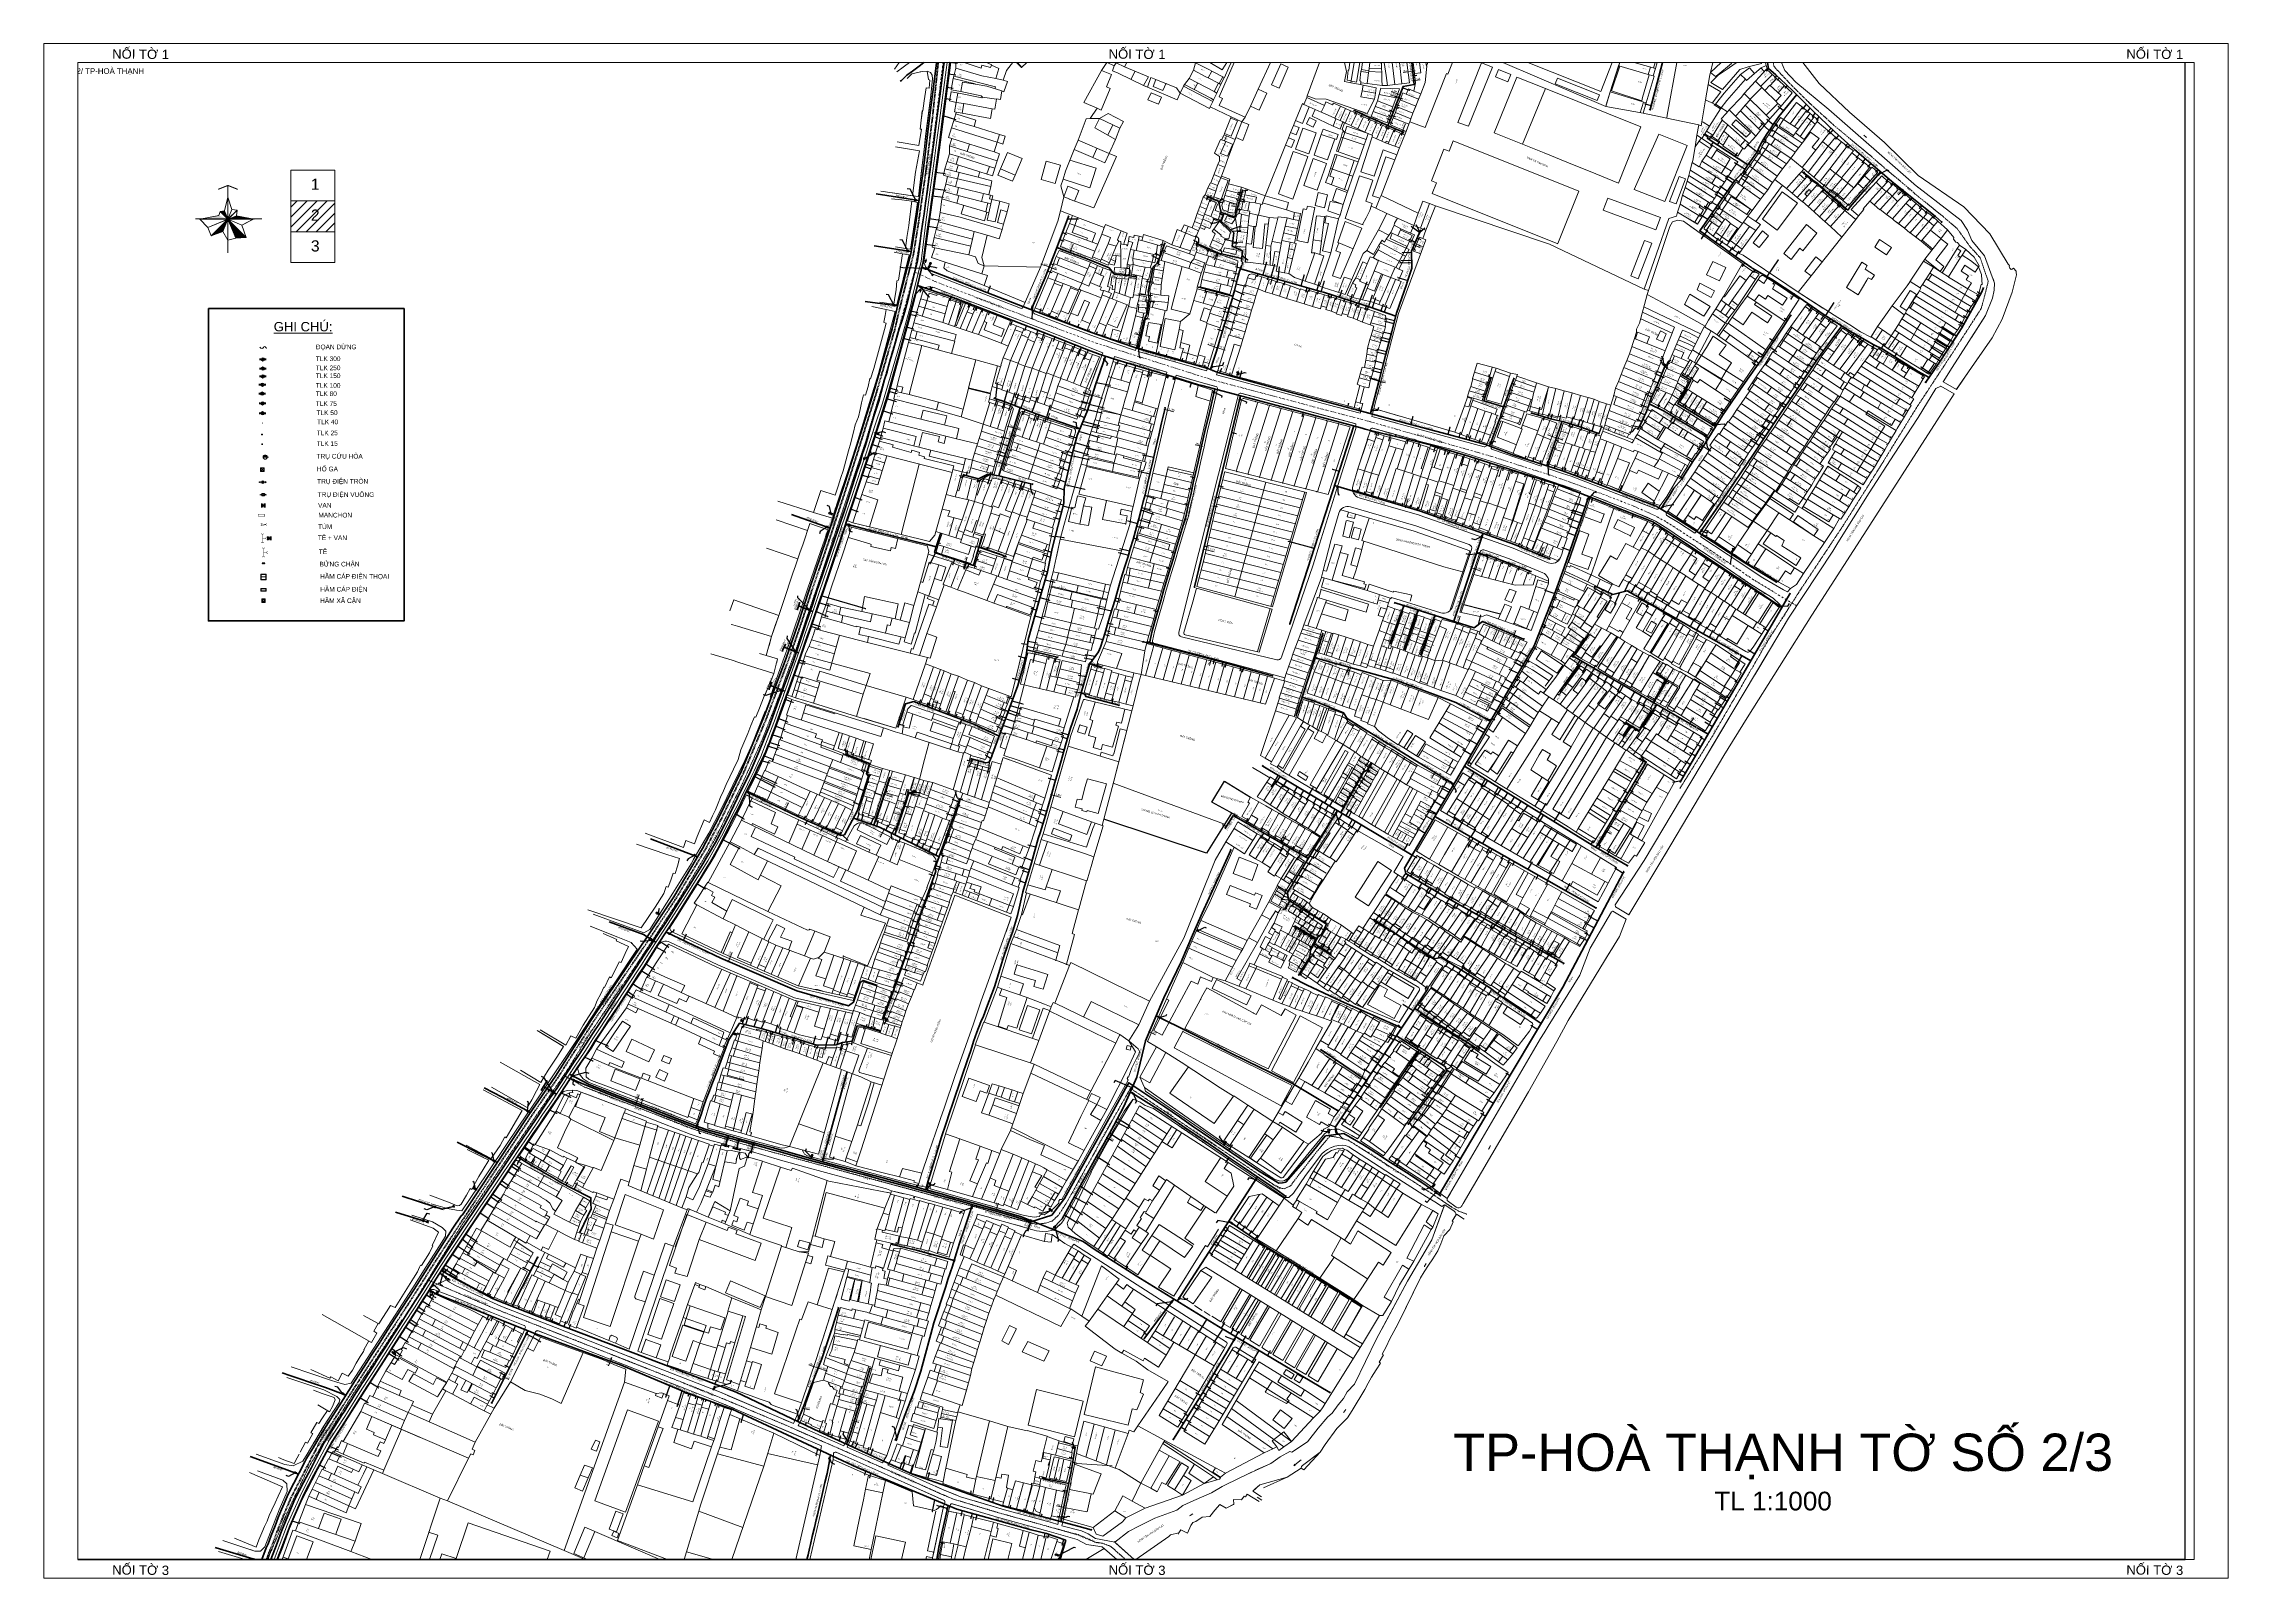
# Paper-space layout '2' of a CAD drawing. Header units: inches, sheet in millimetres. Extents: x 6332 to 7501, y -824 to -3.
# The model-space entities are those that its viewports show. They can reach past a viewport. Long polylines and large blocks are cut down to what shows.
import ezdxf
from ezdxf.enums import TextEntityAlignment as Align

# ---------------------------------------------------------------- set-up
doc = ezdxf.new("R2010")
doc.units = ezdxf.units.IN
doc.header["$MEASUREMENT"] = 0
for name, pattern in [('CENTER2', [1.125, 0.75, -0.125, 0.125, -0.125]), ('DASHDOTX2', [2, 1, -0.5, 0, -0.5]), ('DASHED', [0.75, 0.5, -0.25])]:
    doc.linetypes.add(name, pattern=pattern)
doc.layers.get('Defpoints').update_dxf_attribs({"color": 1})
for name, color, linetype, lineweight in [('Chitiet', 4, 'Continuous', 9), ('DN 100 uPVC', 4, 'Continuous', 50), ('DN 150 CI', 4, 'Continuous', 50), ('DN 150 uPVC', 4, 'Continuous', 50), ('DN 200 CI', 4, 'Continuous', 50), ('DN 200 uPVC', 4, 'Continuous', 50), ('DN 25', 6, 'Continuous', 25), ('DN 25 PE', 40, 'Continuous', 30), ('DN 50 PE', 4, 'Continuous', 50), ('DOSAU', 2, 'Continuous', 20), ('DUONG CACH LE', 112, 'Continuous', 5), ('Hamcapdien', 45, 'Continuous', 5), ('Hamcapdienthoai', 45, 'Continuous', 5), ('Hamxacan', 1, 'Continuous', 15), ('Hogacong', 45, 'Continuous', 5), ('KHUNG IN', 7, 'Continuous', 20), ('KICH THUOT VAN', 3, 'Continuous', 5), ('NAM-CDAI', 220, 'Continuous', 25), ('Nen tim duong', 9, 'CENTER2', 0), ('Nen_HIEP TAN_TP', 9, 'Continuous', 0), ('Nen_HTHANH-TP', 9, 'Continuous', 0), ('Nen_PHUTHANH-TP', 8, 'Continuous', 5), ('Nen_PHUTHOHOA_TP', 8, 'Continuous', 5), ('Nen_SN-HTHANH-TP_new', 7, 'Continuous', 0), ('Nen_SN_HTHANH_old', 9, 'Continuous', 0), ('ONG BTCT', 61, 'DASHED', 100), ('ONG CAP 2 (DADT)', 140, 'Continuous', 70), ('ONG CAP 3', 40, 'Continuous', 50), ('ONG CAP 3 (DADT)', 221, 'Continuous', 50), ('ONGCAP2', 5, 'Continuous', 20), ('Te', 4, 'Continuous', 15), ('TEXT PIPE', 3, 'Continuous', 25), ('Text_DiaDanh', 9, 'Continuous', 0), ('Text_GiaoThong', 142, 'Continuous', 0), ('TLK 100', 240, 'Continuous', 20), ('TLK 15', 220, 'Continuous', 20), ('TLK 150', 240, 'Continuous', 20), ('TLK 25', 230, 'Continuous', 20), ('TLK 250', 240, 'Continuous', 20), ('TLK 300', 240, 'Continuous', 20), ('TLK 40', 240, 'Continuous', 20), ('TLK 50', 240, 'Continuous', 20), ('TLK 75', 240, 'Continuous', 20), ('TLK 80', 240, 'Continuous', 20), ('Trucuuhoa', 1, 'Continuous', 15), ('Trudien', 95, 'Continuous', 13), ('VAN', 7, 'Continuous', 20)]:
    doc.layers.add(name, color=color, linetype=linetype, lineweight=lineweight)
doc.layers.add('ki hieu van', color=170, linetype='Continuous')
doc.layers.add('mv', color=1, linetype='Continuous')
doc.styles.add('Dia Danh', font='VHELVCN_0.TTF', dxfattribs={"height": 1})
doc.styles.add('GHI CHU', font='VHELVEN_0.TTF', dxfattribs={"height": 1.25})
doc.styles.add('Giao Thong', font='VAPTIMN_0.TTF', dxfattribs={"height": 1})
doc.styles.add('Kichthuoc', font='vn.shx', dxfattribs={"height": 0.6, "bigfont": 'bigfont.shx'})
doc.styles.add('Sonha_QTB', font='isocp.shx', dxfattribs={"height": 0.6, "bigfont": 'bigfont.shx'})
doc.styles.add('text', font='isocp2.shx')
doc.styles.add('VNI-HC', font='VHELVCN_0.TTF')
doc.dimstyles.new('d1', dxfattribs={"dimscale": 2, "dimtxt": 0.18, "dimasz": 0.18, "dimexe": 0.18, "dimexo": 0.02, "dimgap": 0.05, "dimtad": 2, "dimdec": 1, "dimrnd": 0.05, "dimzin": 0, "dimdsep": 46, "dimtxsty": 'Kichthuoc', "dimblk": 'OBLIQUE', "dimcen": 0.09, "dimclrd": 256, "dimclre": 256, "dimclrt": 256, "dimadec": 0, "dimazin": 0, "dimtfac": 1, "dimtdec": 1, "dimtofl": 0, "dimtmove": 0, "dimatfit": 3, "dimfxl": 1, "dimtolj": 1, "dimtzin": 0, "dimlwd": -1, "dimlwe": -1, "dimarcsym": 0})
doc.dimstyles.new('DUONG KICH THUOC', dxfattribs={"dimtxt": 1, "dimasz": 0.7, "dimexe": 0.5, "dimexo": 0.3, "dimgap": 0.2, "dimtad": 1, "dimzin": 0, "dimdsep": 46, "dimtxsty": 'VNI-HC', "dimblk": 'ARCHTICK', "dimcen": 0.09, "dimdle": 0.5, "dimclrd": 256, "dimclre": 256, "dimclrt": 256, "dimadec": 0, "dimazin": 0, "dimtfac": 1, "dimtofl": 0, "dimtmove": 0, "dimatfit": 3, "dimfxl": 1, "dimtolj": 1, "dimtzin": 0, "dimlwd": -1, "dimlwe": -1, "dimarcsym": 0})

# ---------------------------------------------------------------- blocks, each defined once
blk = doc.blocks.new('TLK 80')
at = {"layer": 'TLK 80'}
blk.add_hatch(color=256, dxfattribs=at).paths.add_polyline_path([(0.23, 0, 1), (-0.23, 0, 1)])
at = {"layer": 'TLK 80', "elevation": -0.02}
for points in [[(-0.81, -0.22), (-0.81, 0.22)], [(0.81, -0.22), (0.81, 0.22)]]:
    blk.add_lwpolyline(points, dxfattribs=at)
at = {"layer": 'TLK 80'}
for points in [[(-0.61, -0.22), (-0.61, 0.22)], [(-0.44, 0), (-0.61, 0)], [(0.44, 0), (0.61, 0)], [(0.61, -0.22), (0.61, 0.22)]]:
    blk.add_lwpolyline(points, dxfattribs=at)
for radius in [0.445, 0.235]:
    blk.add_circle((0, 0), radius, dxfattribs=at)
blk = doc.blocks.new('TLK 150')
at = {"layer": 'TLK 100'}
blk.add_blockref('TLK 80', (0, 0), dxfattribs=at)
blk = doc.blocks.new('Hamcapdien')
at = {"layer": 'Hamcapdien'}
blk.add_line((-0.65, 0), (0.65, 0), dxfattribs=at)
for points in [[(-0.75, -0.75), (0.75, -0.75), (0.75, 0.75), (-0.75, 0.75)], [(-0.65, -0.65), (0.65, -0.65), (0.65, 0.65), (-0.65, 0.65)]]:
    blk.add_lwpolyline(points, close=True, dxfattribs=at)
blk = doc.blocks.new('Hamcapdienthoai')
at = {"layer": 'Hamcapdien'}
for points in [[(-0.75, -0.38), (0.75, -0.38), (0.75, 0.38), (-0.75, 0.38)], [(-0.65, -0.27), (0.65, -0.27), (0.65, 0.27), (-0.65, 0.27)]]:
    blk.add_lwpolyline(points, close=True, dxfattribs=at)
blk = doc.blocks.new('Hamxacan')
at = {"layer": 'Hamxacan', "ltscale": 100}
for p, q in [((-0.23, 0.45, -0.04), (-0.23, -0.45, -0.04)), ((0.68, 0.45, -0.04), (-0.23, 0.45, -0.04)), ((0.68, 0.45, -0.04), (-0.23, 0.45, -0.04)), ((-0.23, 0.45, -0.04), (0, 0.23, -0.04)), ((0, 0.23, -0.09), (0, -0.23, -0.09)), ((0.45, 0.23, -0.09), (0, 0.23, -0.09)), ((0.45, 0.23, -0.04), (0.68, 0.45, -0.04)), ((0.45, -0.23, -0.09), (0.45, 0.23, -0.09)), ((0.68, -0.45, -0.04), (0.68, 0.45, -0.04)), ((-0.23, -0.45, -0.04), (0, -0.23, -0.04)), ((-0.23, -0.45, -0.04), (0.68, -0.45, -0.04)), ((0, -0.23, -0.09), (0.45, -0.23, -0.09)), ((0.45, -0.23, -0.04), (0.68, -0.45, -0.04))]:
    blk.add_line(p, q, dxfattribs=at)
blk = doc.blocks.new('ONG DUNG')
at = {"layer": 'Chitiet', "lineweight": 0}
blk.add_spline([(599841.61, 1195370.24), (599841.46, 1195370.37), (599841.26, 1195370.22), (599841.1, 1195370.32)], degree=3, dxfattribs=at)
blk = doc.blocks.new('DOAN DUNG')
at = {"layer": 'Chitiet', "lineweight": 0}
blk.add_blockref('ONG DUNG', (-599841.3, -1195370.24), dxfattribs=at)
blk = doc.blocks.new('TLK 100')
at = {"layer": 'TLK 100'}
blk.add_blockref('TLK 80', (0, 0), dxfattribs=at)
blk = doc.blocks.new('TLK75')
at = {"layer": 'TLK 80'}
blk.add_hatch(color=256, dxfattribs=at).paths.add_polyline_path([(0.23, 0, 1), (-0.23, 0, 1)])
at = {"layer": 'TLK 80', "elevation": -0.02}
for points in [[(-0.81, -0.22), (-0.81, 0.22)], [(0.81, -0.22), (0.81, 0.22)]]:
    blk.add_lwpolyline(points, dxfattribs=at)
at = {"layer": 'TLK 80'}
for points in [[(-0.61, -0.22), (-0.61, 0.22)], [(-0.44, 0), (-0.61, 0)], [(0.44, 0), (0.61, 0)], [(0.61, -0.22), (0.61, 0.22)]]:
    blk.add_lwpolyline(points, dxfattribs=at)
for radius in [0.445, 0.235]:
    blk.add_circle((0, 0), radius, dxfattribs=at)
blk = doc.blocks.new('TLK50')
at = {"layer": 'TLK 80'}
blk.add_hatch(color=256, dxfattribs=at).paths.add_polyline_path([(0.23, 0, 1), (-0.23, 0, 1)])
at = {"layer": 'TLK 80', "elevation": -0.02}
for points in [[(-0.81, -0.22), (-0.81, 0.22)], [(0.81, -0.22), (0.81, 0.22)]]:
    blk.add_lwpolyline(points, dxfattribs=at)
at = {"layer": 'TLK 80'}
for points in [[(-0.61, -0.22), (-0.61, 0.22)], [(-0.44, 0), (-0.61, 0)], [(0.44, 0), (0.61, 0)], [(0.61, -0.22), (0.61, 0.22)]]:
    blk.add_lwpolyline(points, dxfattribs=at)
for radius in [0.445, 0.235]:
    blk.add_circle((0, 0), radius, dxfattribs=at)
blk = doc.blocks.new('TLK 40')
at = {"layer": 'TLK 15', "linetype": 'Continuous', "const_width": 0.125}
blk.add_lwpolyline([(-0.06, 0, 1), (0.07, 0, 1)], format="xyb", close=True, dxfattribs=at)
blk = doc.blocks.new('TLK 25')
at = {"layer": 'TLK 25', "linetype": 'Continuous', "const_width": 0.25}
blk.add_lwpolyline([(-0.125, 0, 1), (0.125, 0, 1)], format="xyb", close=True, dxfattribs=at)
blk = doc.blocks.new('TLK 15')
at = {"layer": 'TLK 15', "linetype": 'Continuous', "const_width": 0.25}
blk.add_lwpolyline([(-0.125, 0, 1), (0.125, 0, 1)], format="xyb", close=True, dxfattribs=at)
blk = doc.blocks.new('TRUDIENVUONG')
at = {"layer": 'Trudien'}
for p, q in [((-0.5, 0.15), (-0.9, 0)), ((-0.9, 0), (0.9, 0)), ((-0.5, -0.15), (-0.9, 0)), ((0, -0.35), (0, 0.35)), ((0.5, 0.15), (0.9, 0)), ((0.5, -0.15), (0.9, 0))]:
    blk.add_line(p, q, dxfattribs=at)
blk.add_lwpolyline([(-0.35, -0.35), (0.35, -0.35), (0.35, 0.35), (-0.35, 0.35)], close=True, dxfattribs=at)
blk = doc.blocks.new('Hoga')
at = {"layer": 'Hogacong'}
for p, q in [((-0.5, 0.5), (0.5, -0.5)), ((-0.5, -0.5), (0.5, 0.5))]:
    blk.add_line(p, q, dxfattribs=at)
blk.add_lwpolyline([(-0.5, -0.5), (0.5, -0.5), (0.5, 0.5), (-0.5, 0.5)], close=True, dxfattribs=at)
blk = doc.blocks.new('TRU DIEN TRON')
at = {"layer": 'Trudien'}
for p, q in [((-0.66, 0.15), (-1.05, 0)), ((-1.05, 0), (1.05, 0)), ((-0.66, -0.15), (-1.05, 0)), ((0, -0.35), (0, 0.35)), ((0.66, 0.15), (1.05, 0)), ((0.66, -0.15), (1.05, 0))]:
    blk.add_line(p, q, dxfattribs=at)
blk.add_circle((0, 0), 0.35, dxfattribs=at)
blk = doc.blocks.new('ONG NOI')
at = {"layer": 'Chitiet', "ltscale": 100, "const_width": 0.1}
for points in [[(-0.95, -0.35, 0.571257), (-0.95, 0.35)], [(0.97, 0.35, 0.571257), (0.97, -0.35)]]:
    blk.add_lwpolyline(points, format="xyb", dxfattribs=at)
for points in [[(0.83, 0.2), (-0.8, 0.2)], [(0.83, -0.2), (-0.8, -0.2)]]:
    blk.add_lwpolyline(points, dxfattribs=at)
blk = doc.blocks.new('Trucuuhoa100')
at = {"layer": 'Trucuuhoa', "linetype": 'Continuous'}
blk.add_hatch(color=256, dxfattribs=at).paths.add_polyline_path([(0.55, 0, 0.414373), (0, 0.55, 0.414055), (-0.55, 0)])
blk.add_line((-0.55, 0), (0.55, 0), dxfattribs=at)
at = {"layer": 'Trucuuhoa', "linetype": 'Continuous', "flags": 128}
blk.add_lwpolyline([(0.55, -0.02), (0.89, -0.02)], dxfattribs=at)
at = {"layer": 'Trucuuhoa', "linetype": 'Continuous'}
blk.add_circle((0, 0), 0.551, dxfattribs=at)
blk = doc.blocks.new('VAN')
at = {"layer": 'VAN'}
h = blk.add_hatch(color=256, dxfattribs=at)
h.paths.add_polyline_path([(0.21, -0.5), (0.49, 0), (0.21, 0.5)])
h.paths.add_polyline_path([(0.77, 0.5), (0.49, 0), (0.77, -0.5)])
at = {"layer": 'VAN', "ltscale": 100}
for p, q in [((0, 0.5), (0, -0.5)), ((0.77, -0.5), (0.21, 0.5)), ((0.21, -0.5), (0.77, 0.5)), ((0.21, 0.5), (0.21, -0.5)), ((0.77, 0.5), (0.77, -0.5)), ((0.98, 0.5), (0.98, -0.5))]:
    blk.add_line(p, q, dxfattribs=at)
blk = doc.blocks.new('TE+VAN')
at = {"layer": 'Chitiet', "ltscale": 100, "const_width": 0.1}
for points in [[(-0.35, 1.28, 0.571257), (0.35, 1.28)], [(1.1, 0.35, 0.571257), (1.1, -0.35)], [(0.35, -1.28, 0.571257), (-0.35, -1.28)]]:
    blk.add_lwpolyline(points, format="xyb", dxfattribs=at)
for points in [[(0, -1.08), (0, 1.08)], [(0.9, 0), (0, 0)]]:
    blk.add_lwpolyline(points, dxfattribs=at)
at = {"layer": 'VAN'}
blk.add_blockref('VAN', (1.3, 0), dxfattribs=at)
blk = doc.blocks.new('TE1')
at = {"layer": 'Chitiet', "ltscale": 100, "const_width": 0.1}
for points in [[(-0.35, 1.28, 0.571257), (0.35, 1.28)], [(1.1, 0.35, 0.571257), (1.1, -0.35)], [(0.35, -1.28, 0.571257), (-0.35, -1.28)]]:
    blk.add_lwpolyline(points, format="xyb", dxfattribs=at)
for points in [[(0, -1.08), (0, 1.08)], [(0.9, 0), (0, 0)]]:
    blk.add_lwpolyline(points, dxfattribs=at)
blk = doc.blocks.new('BIT')
at = {"layer": 'Chitiet', "ltscale": 100}
for p, q in [((0.35, 0), (-0.35, 0)), ((-0.3, -0.16), (-0.35, -0.21)), ((0.35, -0.16), (-0.35, -0.16)), ((-0.18, -0.16), (-0.34, -0.33)), ((-0.06, -0.16), (-0.22, -0.33)), ((0.07, -0.16), (-0.09, -0.33)), ((0.19, -0.16), (0.03, -0.33)), ((0.32, -0.16), (0.15, -0.33)), ((0.35, -0.25), (0.28, -0.33))]:
    blk.add_line(p, q, dxfattribs=at)
blk = doc.blocks.new('TUM')
at = {"layer": 'Chitiet', "ltscale": 100, "const_width": 0.1}
for points in [[(-0.2, -0.35, 0.571257), (-0.2, 0.35)], [(1.41, 0.35, 0.571257), (1.41, -0.35)]]:
    blk.add_lwpolyline(points, format="xyb", dxfattribs=at)
for points in [[(-0.06, 0.21), (1.21, 0.04)], [(1.21, -0.04), (-0.06, -0.21)]]:
    blk.add_lwpolyline(points, dxfattribs=at)
blk = doc.blocks.new('huongbac')
at = {"layer": 'Chitiet'}
h = blk.add_hatch(color=30, dxfattribs=at)
h.set_gradient(color1=(255, 127, 0), color2=(255, 230, 204), rotation=45, one_color=1, tint=0.9, name='INVCURVED')
h.paths.add_polyline_path([(-9.4, 3.7), (-29.8, -0.3), (0.3, -0.3)])
h = blk.add_hatch(color=30, dxfattribs=at)
h.set_gradient(color1=(255, 127, 0), color2=(255, 230, 204), rotation=45, one_color=1, tint=0.9, name='INVCURVED')
h.paths.add_polyline_path([(0.3, -0.3), (-3.4, 8.7), (-8.1, 8.1)])
h = blk.add_hatch(color=1, dxfattribs=at)
h.set_gradient(color1=(255, 0, 0), color2=(255, 204, 204), rotation=45, one_color=1, tint=0.9, name='INVCURVED')
h.paths.add_polyline_path([(9.4, 3.4), (0.3, -0.3), (27.4, -0.3), (27.7, -0.2)])
h = blk.add_hatch(color=1, dxfattribs=at)
h.set_gradient(color1=(255, 0, 0), color2=(255, 204, 204), rotation=45, one_color=1, tint=0.9, name='INVCURVED')
h.paths.add_polyline_path([(-5, -13.3), (0.3, -0.3), (-17.5, -18.2)])
h = blk.add_hatch(color=1, dxfattribs=at)
h.set_gradient(color1=(255, 0, 0), color2=(255, 204, 204), rotation=45, one_color=1, tint=0.9, name='INVCURVED')
h.paths.add_polyline_path([(8.7, -20.4), (19.7, -19.7), (0.3, -0.3)])
for p, q in [((-17.5, -18.2), (10.3, 9.6)), ((19.7, -19.7), (-8.1, 8.1)), ((-5, -13.3), (4.6, 10)), ((8.7, -20.4), (-3.4, 8.7))]:
    blk.add_line(p, q, dxfattribs=at)
at = {"layer": 'Chitiet', "flags": 128}
for points in [[(28.4, -0.3), (9.4, 3.4), (10.3, 9.6), (4.6, 10), (0.3, 23.5), (-3.4, 8.7), (-8.1, 8.1), (-9.4, 3.7), (-29.8, -0.3), (-21, -9.2), (-17.5, -18.2), (-5, -13.3), (0.3, -22.8), (8.7, -20.4), (19.7, -19.7), (15.2, -6.5), (27.7, -0.2)], [(-21, -9.2), (9.4, 3.4)]]:
    blk.add_lwpolyline(points, dxfattribs=at)
at = {"layer": 'Chitiet', "color": 1, "const_width": 1.05}
for points in [[(-10.1, 31.7), (0.4, 35.9), (10.9, 31.7)], [(0.3, -36.4), (0.3, 35.7)], [(-34.7, 0), (36.8, 0)]]:
    blk.add_lwpolyline(points, dxfattribs=at)
at = {"layer": 'Chitiet', "flags": 128}
for points in [[(0.3, -0.3), (4.6, 10), (0.3, 23.5)], [(0.3, -0.3), (-3.4, 8.7), (-8.1, 8.1)], [(0.3, -0.3), (10.3, 9.6), (4.6, 10)], [(-21, -9.2), (0.3, -0.3), (-29.8, -0.3)], [(8.7, -20.4), (0.3, -22.8), (0.3, -0.3), (-17.5, -18.2), (-21, -9.2), (0.3, -0.3)], [(-17.5, -18.2), (0.3, -0.3), (-21, -9.2)], [(0.3, -0.3), (-17.5, -18.2), (-5, -13.3)], [(-5, -13.3), (0.3, -0.3), (-17.5, -18.2)], [(0.3, -0.3), (19.7, -19.7), (15.2, -6.5)], [(15.2, -6.5), (0.3, -0.3), (27.4, -0.3)], [(0.3, -22.8), (8.7, -20.4), (0.3, -0.3)], [(8.7, -20.4), (0.3, -0.3), (19.7, -19.7)], [(19.7, -19.7), (0.3, -0.3), (15.2, -6.5)]]:
    blk.add_lwpolyline(points, close=True, dxfattribs=at)
blk = doc.blocks.new('_ArchTick')
at = {"color": 0, "linetype": 'ByBlock', "const_width": 0.15}
blk.add_lwpolyline([(-0.5, -0.5), (0.5, 0.5)], dxfattribs=at)
blk = doc.blocks.new('*D52')
at = {"layer": 'Defpoints', "color": 0}
for p in [(596749.3, 1192333.6), (596749.3, 1192333.6), (596753.5, 1192332.1)]:
    blk.add_point(p, dxfattribs=at)
at = {"layer": 'DUONG CACH LE'}
for p, q in [((596754, 1192332), (596748.9, 1192333.7)), ((596749.4, 1192333.8), (596749.5, 1192334)), ((596753.6, 1192332.4), (596753.7, 1192332.6))]:
    blk.add_line(p, q, dxfattribs=at)
at = {"layer": 'DUONG CACH LE', "xscale": 0.7, "yscale": 0.7, "zscale": 0.7}
for p, rotation in [((596749.3, 1192333.6), 161.1807422169214), ((596753.5, 1192332.1), 341.1807422169215)]:
    blk.add_blockref('_ArchTick', p, dxfattribs=dict(at, rotation=rotation))
at = {"layer": 'DUONG CACH LE', "insert": (596751.6, 1192333.5), "char_height": 1, "attachment_point": 5, "rotation": 341.1807, "style": 'VNI-HC'}
blk.add_mtext('\\A1;3M', dxfattribs=at)
blk = doc.blocks.new('*D55')
at = {"layer": 'Defpoints', "color": 0}
for p in [(597209.6, 1192372.7), (597209.6, 1192372.7), (597210.1, 1192373.3)]:
    blk.add_point(p, dxfattribs=at)
at = {"layer": 'DUONG CACH LE'}
for p, q in [((597209.6, 1192372.7), (597207.8, 1192370.7)), ((597209.3, 1192372.9), (597209.2, 1192373)), ((597210.4, 1192373.7), (597209.6, 1192372.7)), ((597209.9, 1192373.5), (597209.7, 1192373.6))]:
    blk.add_line(p, q, dxfattribs=at)
at = {"layer": 'DUONG CACH LE', "xscale": 0.7, "yscale": 0.7, "zscale": 0.7}
for p, rotation in [((597209.6, 1192372.7), 228.8858261022597), ((597210.1, 1192373.3), 48.88582610225976)]:
    blk.add_blockref('_ArchTick', p, dxfattribs=dict(at, rotation=rotation))
at = {"layer": 'DUONG CACH LE', "insert": (597207.9, 1192371.9), "char_height": 1, "attachment_point": 5, "rotation": 48.8858, "style": 'VNI-HC'}
blk.add_mtext('\\A1;1M', dxfattribs=at)
blk = doc.blocks.new('*D56')
at = {"layer": 'Defpoints', "color": 0}
for p in [(596815.2, 1192255.9), (596816.7, 1192255.5), (596816.7, 1192255.5)]:
    blk.add_point(p, dxfattribs=at)
at = {"layer": 'DUONG CACH LE'}
for p, q in [((596814.8, 1192256), (596816.7, 1192255.5)), ((596815.2, 1192255.6), (596815.1, 1192255.4)), ((596816.6, 1192255.2), (596816.6, 1192255)), ((596816.7, 1192255.5), (596820.2, 1192254.7))]:
    blk.add_line(p, q, dxfattribs=at)
at = {"layer": 'DUONG CACH LE', "xscale": 0.7, "yscale": 0.7, "zscale": 0.7}
for p, rotation in [((596815.2, 1192255.9), 167.0652440470243), ((596816.7, 1192255.5), 347.0652440470244)]:
    blk.add_blockref('_ArchTick', p, dxfattribs=dict(at, rotation=rotation))
at = {"layer": 'DUONG CACH LE', "insert": (596819, 1192255.8), "char_height": 1, "attachment_point": 5, "rotation": 347.0652, "style": 'VNI-HC'}
blk.add_mtext('\\A1;1,5M', dxfattribs=at)
blk = doc.blocks.new('*D57')
at = {"layer": 'Defpoints', "color": 0}
for p in [(596754.6, 1192049.8), (596756.1, 1192049.4), (596756.1, 1192049.4)]:
    blk.add_point(p, dxfattribs=at)
at = {"layer": 'DUONG CACH LE'}
for p, q in [((596754.1, 1192049.9), (596756.1, 1192049.4)), ((596754.5, 1192049.5), (596754.5, 1192049.3)), ((596756, 1192049.1), (596755.9, 1192048.9)), ((596756.1, 1192049.4), (596759.6, 1192048.4))]:
    blk.add_line(p, q, dxfattribs=at)
at = {"layer": 'DUONG CACH LE', "xscale": 0.7, "yscale": 0.7, "zscale": 0.7}
for p, rotation in [((596754.6, 1192049.8), 164.0615125174212), ((596756.1, 1192049.4), 344.0615125174212)]:
    blk.add_blockref('_ArchTick', p, dxfattribs=dict(at, rotation=rotation))
at = {"layer": 'DUONG CACH LE', "insert": (596758.4, 1192049.6), "char_height": 1, "attachment_point": 5, "rotation": 344.0615, "style": 'VNI-HC'}
blk.add_mtext('\\A1;1,5M', dxfattribs=at)
blk = doc.blocks.new('*D58')
at = {"layer": 'Defpoints', "color": 0}
for p in [(596784.4, 1191866.3), (596785.3, 1191865.8), (596785.3, 1191865.8)]:
    blk.add_point(p, dxfattribs=at)
at = {"layer": 'DUONG CACH LE'}
for p, q in [((596784, 1191866.5), (596785.3, 1191865.8)), ((596784.3, 1191866), (596784.2, 1191865.8)), ((596785.3, 1191865.8), (596787.5, 1191864.5)), ((596785.1, 1191865.5), (596785, 1191865.4))]:
    blk.add_line(p, q, dxfattribs=at)
at = {"layer": 'DUONG CACH LE', "xscale": 0.7, "yscale": 0.7, "zscale": 0.7}
for p, rotation in [((596784.4, 1191866.3), 150.6566328118557), ((596785.3, 1191865.8), 330.6566328118557)]:
    blk.add_blockref('_ArchTick', p, dxfattribs=dict(at, rotation=rotation))
at = {"layer": 'DUONG CACH LE', "insert": (596787.1, 1191865.6), "char_height": 1, "attachment_point": 5, "rotation": 330.6566, "style": 'VNI-HC'}
blk.add_mtext('\\A1;1M', dxfattribs=at)
blk = doc.blocks.new('*D59')
at = {"layer": 'Defpoints', "color": 0}
for p in [(596807.1, 1191922.9), (596808.1, 1191922.5), (596808.1, 1191922.5)]:
    blk.add_point(p, dxfattribs=at)
at = {"layer": 'DUONG CACH LE'}
for p, q in [((596806.6, 1191923.1), (596808.1, 1191922.5)), ((596807.2, 1191923.2), (596807.3, 1191923.4)), ((596808.1, 1191922.5), (596810.4, 1191921.4)), ((596808.2, 1191922.8), (596808.3, 1191922.9))]:
    blk.add_line(p, q, dxfattribs=at)
at = {"layer": 'DUONG CACH LE', "xscale": 0.7, "yscale": 0.7, "zscale": 0.7}
for p, rotation in [((596807.1, 1191922.9), 155.8823548838674), ((596808.1, 1191922.5), 335.8823548838674)]:
    blk.add_blockref('_ArchTick', p, dxfattribs=dict(at, rotation=rotation))
at = {"layer": 'DUONG CACH LE', "insert": (596809.9, 1191922.5), "char_height": 1, "attachment_point": 5, "rotation": 335.8824, "style": 'VNI-HC'}
blk.add_mtext('\\A1;1M', dxfattribs=at)
blk = doc.blocks.new('*D38')
at = {"layer": 'Defpoints', "color": 0}
for p in [(596725.3, 1191827.9), (596725.5, 1191828.8), (596725.5, 1191828.8)]:
    blk.add_point(p, dxfattribs=at)
at = {"layer": 'DUONG CACH LE'}
for p, q in [((596725.5, 1191828.8), (596726.3, 1191831.3)), ((596725.1, 1191827.4), (596725.5, 1191828.8)), ((596725.5, 1191827.8), (596725.7, 1191827.7)), ((596725.8, 1191828.8), (596726, 1191828.7))]:
    blk.add_line(p, q, dxfattribs=at)
at = {"layer": 'DUONG CACH LE', "xscale": 0.7, "yscale": 0.7, "zscale": 0.7}
for p, rotation in [((596725.3, 1191827.9), 253.9681610844659), ((596725.5, 1191828.8), 73.96816108446593)]:
    blk.add_blockref('_ArchTick', p, dxfattribs=dict(at, rotation=rotation))
at = {"layer": 'DUONG CACH LE', "insert": (596725.3, 1191830.6), "char_height": 1, "attachment_point": 5, "rotation": 73.9682, "style": 'VNI-HC'}
blk.add_mtext('\\A1;1M', dxfattribs=at)
blk = doc.blocks.new('*D60')
at = {"layer": 'Defpoints', "color": 0}
for p in [(596519, 1191747.7), (596519, 1191747.7), (596519.3, 1191748.3)]:
    blk.add_point(p, dxfattribs=at)
at = {"layer": 'DUONG CACH LE'}
for p, q in [((596519.4, 1191748.8), (596519, 1191747.7)), ((596519, 1191747.7), (596517.6, 1191744.2)), ((596518.7, 1191747.8), (596518.5, 1191747.8)), ((596519, 1191748.4), (596518.8, 1191748.5))]:
    blk.add_line(p, q, dxfattribs=at)
at = {"layer": 'DUONG CACH LE', "xscale": 0.7, "yscale": 0.7, "zscale": 0.7}
for p, rotation in [((596519.3, 1191748.3), 68.40427873877934), ((596519, 1191747.7), 248.4042787387794)]:
    blk.add_blockref('_ArchTick', p, dxfattribs=dict(at, rotation=rotation))
at = {"layer": 'DUONG CACH LE', "insert": (596517.5, 1191745.9), "char_height": 1, "attachment_point": 5, "rotation": 68.4043, "style": 'VNI-HC'}
blk.add_mtext('\\A1;0,7M', dxfattribs=at)
blk = doc.blocks.new('*D61')
at = {"layer": 'Defpoints', "color": 0}
for p in [(596840, 1192121.4), (596840, 1192121.4), (596840.3, 1192122.3)]:
    blk.add_point(p, dxfattribs=at)
at = {"layer": 'DUONG CACH LE'}
for p, q in [((596840, 1192121.4), (596839.3, 1192118.9)), ((596839.7, 1192121.5), (596839.5, 1192121.5)), ((596840, 1192122.4), (596839.8, 1192122.4)), ((596840.4, 1192122.8), (596840, 1192121.4))]:
    blk.add_line(p, q, dxfattribs=at)
at = {"layer": 'DUONG CACH LE', "xscale": 0.7, "yscale": 0.7, "zscale": 0.7}
for p, rotation in [((596840, 1192121.4), 254.9168444202682), ((596840.3, 1192122.3), 74.91684442026818)]:
    blk.add_blockref('_ArchTick', p, dxfattribs=dict(at, rotation=rotation))
at = {"layer": 'DUONG CACH LE', "insert": (596838.9, 1192120), "char_height": 1, "attachment_point": 5, "rotation": 74.9168, "style": 'VNI-HC'}
blk.add_mtext('\\A1;1M', dxfattribs=at)
blk = doc.blocks.new('*D62')
at = {"layer": 'Defpoints', "color": 0}
for p in [(596836.1, 1192181.1), (596837.4, 1192180.8), (596837.4, 1192180.8)]:
    blk.add_point(p, dxfattribs=at)
at = {"layer": 'DUONG CACH LE'}
for p, q in [((596835.6, 1192181.2), (596837.4, 1192180.8)), ((596836, 1192180.8), (596836, 1192180.6)), ((596837.4, 1192180.8), (596841.7, 1192179.8)), ((596837.5, 1192181.1), (596837.5, 1192181.3))]:
    blk.add_line(p, q, dxfattribs=at)
at = {"layer": 'DUONG CACH LE', "xscale": 0.7, "yscale": 0.7, "zscale": 0.7}
for p, rotation in [((596836.1, 1192181.1), 167.1050148046589), ((596837.4, 1192180.8), 347.1050148046589)]:
    blk.add_blockref('_ArchTick', p, dxfattribs=dict(at, rotation=rotation))
at = {"layer": 'DUONG CACH LE', "insert": (596840.1, 1192181), "char_height": 1, "attachment_point": 5, "rotation": 347.105, "style": 'VNI-HC'}
blk.add_mtext('\\A1;0,75M', dxfattribs=at)
blk = doc.blocks.new('*D67')
at = {"layer": 'Defpoints', "color": 0}
for p in [(596948.4, 1192431.9), (596949.3, 1192432), (596949.3, 1192432)]:
    blk.add_point(p, dxfattribs=at)
at = {"layer": 'DUONG CACH LE'}
for p, q in [((596947.9, 1192431.8), (596949.3, 1192432)), ((596948.5, 1192431.6), (596948.5, 1192431.4)), ((596949.3, 1192432), (596951.9, 1192432.2)), ((596949.3, 1192431.7), (596949.3, 1192431.5))]:
    blk.add_line(p, q, dxfattribs=at)
at = {"layer": 'DUONG CACH LE', "xscale": 0.7, "yscale": 0.7, "zscale": 0.7}
for p, rotation in [((596948.4, 1192431.9), 185.8934851896952), ((596949.3, 1192432), 5.893485189695231)]:
    blk.add_blockref('_ArchTick', p, dxfattribs=dict(at, rotation=rotation))
at = {"layer": 'DUONG CACH LE', "insert": (596950.8, 1192432.8), "char_height": 1, "attachment_point": 5, "rotation": 5.8935, "style": 'VNI-HC'}
blk.add_mtext('\\A1;1M', dxfattribs=at)
blk = doc.blocks.new('*D68')
at = {"layer": 'Defpoints', "color": 0}
for p in [(596945.5, 1192436.5), (596945.5, 1192436.5), (596948.7, 1192436.9)]:
    blk.add_point(p, dxfattribs=at)
at = {"layer": 'DUONG CACH LE'}
for p, q in [((596945.5, 1192436.5), (596942.9, 1192436.2)), ((596949.2, 1192437), (596945.5, 1192436.5)), ((596945.5, 1192436.2), (596945.6, 1192436)), ((596948.8, 1192436.6), (596948.8, 1192436.4))]:
    blk.add_line(p, q, dxfattribs=at)
at = {"layer": 'DUONG CACH LE', "xscale": 0.7, "yscale": 0.7, "zscale": 0.7}
for p, rotation in [((596945.5, 1192436.5), 186.9844016959755), ((596948.7, 1192436.9), 6.984401695975553)]:
    blk.add_blockref('_ArchTick', p, dxfattribs=dict(at, rotation=rotation))
at = {"layer": 'DUONG CACH LE', "insert": (596943.8, 1192437), "char_height": 1, "attachment_point": 5, "rotation": 6.9844, "style": 'VNI-HC'}
blk.add_mtext('\\A1;3M', dxfattribs=at)
blk = doc.blocks.new('*D69')
at = {"layer": 'Defpoints', "color": 0}
for p in [(596939.9, 1192424.7), (596939.9, 1192424.7), (596941.1, 1192424.3)]:
    blk.add_point(p, dxfattribs=at)
at = {"layer": 'DUONG CACH LE'}
for p, q in [((596939.9, 1192424.7), (596936.5, 1192426)), ((596939.8, 1192424.5), (596939.7, 1192424.3)), ((596941.5, 1192424.1), (596939.9, 1192424.7)), ((596941, 1192424), (596940.9, 1192423.8))]:
    blk.add_line(p, q, dxfattribs=at)
at = {"layer": 'DUONG CACH LE', "xscale": 0.7, "yscale": 0.7, "zscale": 0.7}
for p, rotation in [((596939.9, 1192424.7), 160.0957621109602), ((596941.1, 1192424.3), 340.0957621109603)]:
    blk.add_blockref('_ArchTick', p, dxfattribs=dict(at, rotation=rotation))
at = {"layer": 'DUONG CACH LE', "insert": (596938.1, 1192426.2), "char_height": 1, "attachment_point": 5, "rotation": 340.0958, "style": 'VNI-HC'}
blk.add_mtext('\\A1;1,2M', dxfattribs=at)
blk = doc.blocks.new('*D70')
at = {"layer": 'Defpoints', "color": 0}
for p in [(596939.3, 1192423.1), (596939.3, 1192423.1), (596941.5, 1192422.3)]:
    blk.add_point(p, dxfattribs=at)
at = {"layer": 'DUONG CACH LE'}
for p, q in [((596939.3, 1192423.1), (596935.8, 1192424.3)), ((596939.2, 1192422.8), (596939.1, 1192422.6)), ((596941.9, 1192422.1), (596939.3, 1192423.1)), ((596941.4, 1192422), (596941.3, 1192421.8))]:
    blk.add_line(p, q, dxfattribs=at)
at = {"layer": 'DUONG CACH LE', "xscale": 0.7, "yscale": 0.7, "zscale": 0.7}
for p, rotation in [((596939.3, 1192423.1), 160.0957621013076), ((596941.5, 1192422.3), 340.0957621013076)]:
    blk.add_blockref('_ArchTick', p, dxfattribs=dict(at, rotation=rotation))
at = {"layer": 'DUONG CACH LE', "insert": (596937.5, 1192424.6), "char_height": 1, "attachment_point": 5, "rotation": 340.0958, "style": 'VNI-HC'}
blk.add_mtext('\\A1;2,2M', dxfattribs=at)
blk = doc.blocks.new('*D71')
at = {"layer": 'Defpoints', "color": 0}
for p in [(596941.9, 1192403.6), (596942.7, 1192405.4), (596942.7, 1192405.4)]:
    blk.add_point(p, dxfattribs=at)
at = {"layer": 'DUONG CACH LE'}
for p, q in [((596941.8, 1192403.1), (596942.7, 1192405.4)), ((596942.2, 1192403.5), (596942.4, 1192403.4)), ((596942.7, 1192405.4), (596944.1, 1192408.8)), ((596943, 1192405.3), (596943.2, 1192405.2))]:
    blk.add_line(p, q, dxfattribs=at)
at = {"layer": 'DUONG CACH LE', "xscale": 0.7, "yscale": 0.7, "zscale": 0.7}
for p, rotation in [((596941.9, 1192403.6), 247.5185581182649), ((596942.7, 1192405.4), 67.51855811826496)]:
    blk.add_blockref('_ArchTick', p, dxfattribs=dict(at, rotation=rotation))
at = {"layer": 'DUONG CACH LE', "insert": (596942.8, 1192407.7), "char_height": 1, "attachment_point": 5, "rotation": 67.5186, "style": 'VNI-HC'}
blk.add_mtext('\\A1;1,7M', dxfattribs=at)
blk = doc.blocks.new('_Oblique')
at = {"color": 0, "linetype": 'ByBlock', "lineweight": -2}
blk.add_line((-0.5, -0.5), (0.5, 0.5), dxfattribs=at)
blk = doc.blocks.new('*D43')
at = {"layer": 'Defpoints', "color": 0}
for p in [(596682.8, 1191840.8), (596682.8, 1191840.3), (596687.7, 1191839.4)]:
    blk.add_point(p, dxfattribs=at)
at = {"layer": 'KICH THUOT VAN'}
for p, q in [((596682.8, 1191840.4), (596682.9, 1191841.2)), ((596687.8, 1191839.9), (596682.8, 1191840.8)), ((596687.7, 1191839.4), (596687.9, 1191840.2))]:
    blk.add_line(p, q, dxfattribs=at)
at = {"layer": 'KICH THUOT VAN', "xscale": 0.36, "yscale": 0.36, "zscale": 0.36}
for p, rotation in [((596682.8, 1191840.8), 169.1603523586948), ((596687.8, 1191839.9), 349.1603523586949)]:
    blk.add_blockref('_Oblique', p, dxfattribs=dict(at, rotation=rotation))
at = {"layer": 'KICH THUOT VAN', "insert": (596685.5, 1191840.8), "char_height": 0.6, "attachment_point": 5, "rotation": 349.1604, "style": 'Kichthuoc'}
blk.add_mtext('\\A1;4,5m', dxfattribs=at)
blk = doc.blocks.new('*D44')
at = {"layer": 'Defpoints', "color": 0}
for p in [(596687.7, 1191839.4), (596689.3, 1191841.8), (596690, 1191841.3)]:
    blk.add_point(p, dxfattribs=at)
at = {"layer": 'KICH THUOT VAN'}
for p, q in [((596687.8, 1191839.4), (596688.7, 1191838.7)), ((596688.4, 1191838.9), (596690, 1191841.3)), ((596689.4, 1191841.8), (596690.3, 1191841.1))]:
    blk.add_line(p, q, dxfattribs=at)
at = {"layer": 'KICH THUOT VAN', "xscale": 0.36, "yscale": 0.36, "zscale": 0.36}
for p, rotation in [((596688.4, 1191838.9), 236.3320901599078), ((596690, 1191841.3), 56.33209015990784)]:
    blk.add_blockref('_Oblique', p, dxfattribs=dict(at, rotation=rotation))
at = {"layer": 'KICH THUOT VAN', "insert": (596689.6, 1191839.9), "char_height": 0.6, "attachment_point": 5, "rotation": 56.3321, "style": 'Kichthuoc'}
blk.add_mtext('\\A1;4,3m', dxfattribs=at)
blk = doc.blocks.new('*D73')
at = {"layer": 'Defpoints', "color": 0}
for p in [(597151.7, 1192317), (597151.7, 1192317), (597152.1, 1192317.6)]:
    blk.add_point(p, dxfattribs=at)
at = {"layer": 'DUONG CACH LE'}
for p, q in [((597151.7, 1192317), (597150.3, 1192314.8)), ((597151.5, 1192317.1), (597151.3, 1192317.2)), ((597152.4, 1192318), (597151.7, 1192317)), ((597151.9, 1192317.8), (597151.7, 1192317.9))]:
    blk.add_line(p, q, dxfattribs=at)
at = {"layer": 'DUONG CACH LE', "xscale": 0.7, "yscale": 0.7, "zscale": 0.7}
for p, rotation in [((597151.7, 1192317), 236.169023695692), ((597152.1, 1192317.6), 56.169023695692)]:
    blk.add_blockref('_ArchTick', p, dxfattribs=dict(at, rotation=rotation))
at = {"layer": 'DUONG CACH LE', "insert": (597150.2, 1192316), "char_height": 1, "attachment_point": 5, "rotation": 56.169, "style": 'VNI-HC'}
blk.add_mtext('\\A1;1M', dxfattribs=at)
blk = doc.blocks.new('*D74')
at = {"layer": 'Defpoints', "color": 0}
for p in [(597123.5, 1192381.7), (597124.6, 1192381), (597124.6, 1192381)]:
    blk.add_point(p, dxfattribs=at)
at = {"layer": 'DUONG CACH LE'}
for p, q in [((597123.1, 1192382), (597124.6, 1192381)), ((597123.7, 1192382), (597123.8, 1192382.1)), ((597124.6, 1192381), (597126.8, 1192379.5)), ((597124.8, 1192381.2), (597124.9, 1192381.4))]:
    blk.add_line(p, q, dxfattribs=at)
at = {"layer": 'DUONG CACH LE', "xscale": 0.7, "yscale": 0.7, "zscale": 0.7}
for p, rotation in [((597123.5, 1192381.7), 145.6760611142445), ((597124.6, 1192381), 325.6760611142445)]:
    blk.add_blockref('_ArchTick', p, dxfattribs=dict(at, rotation=rotation))
at = {"layer": 'DUONG CACH LE', "insert": (597126.4, 1192380.6), "char_height": 1, "attachment_point": 5, "rotation": 325.6761, "style": 'VNI-HC'}
blk.add_mtext('\\A1;1M', dxfattribs=at)
blk = doc.blocks.new('*D75')
at = {"layer": 'Defpoints', "color": 0}
for p in [(596616.8, 1191918.7), (596616.8, 1191918.7), (596617.1, 1191919.6)]:
    blk.add_point(p, dxfattribs=at)
at = {"layer": 'DUONG CACH LE'}
for p, q in [((596616.8, 1191918.7), (596616.1, 1191916.1)), ((596616.5, 1191918.7), (596616.3, 1191918.8)), ((596616.8, 1191919.7), (596616.6, 1191919.7)), ((596617.2, 1191920.1), (596616.8, 1191918.7))]:
    blk.add_line(p, q, dxfattribs=at)
at = {"layer": 'DUONG CACH LE', "xscale": 0.7, "yscale": 0.7, "zscale": 0.7}
for p, rotation in [((596616.8, 1191918.7), 253.5674057941795), ((596617.1, 1191919.6), 73.56740579417948)]:
    blk.add_blockref('_ArchTick', p, dxfattribs=dict(at, rotation=rotation))
at = {"layer": 'DUONG CACH LE', "insert": (596615.7, 1191917.3), "char_height": 1, "attachment_point": 5, "rotation": 73.5674, "style": 'VNI-HC'}
blk.add_mtext('\\A1;1M', dxfattribs=at)
blk = doc.blocks.new('*D76')
at = {"layer": 'Defpoints', "color": 0}
for p in [(596872.6, 1192325.2), (596872.6, 1192325.2), (596873, 1192326.4)]:
    blk.add_point(p, dxfattribs=at)
at = {"layer": 'DUONG CACH LE'}
for p, q in [((596872.6, 1192325.2), (596871.8, 1192322.7)), ((596872.4, 1192325.3), (596872.2, 1192325.4)), ((596873.2, 1192326.9), (596872.6, 1192325.2)), ((596872.7, 1192326.5), (596872.6, 1192326.6))]:
    blk.add_line(p, q, dxfattribs=at)
at = {"layer": 'DUONG CACH LE', "xscale": 0.7, "yscale": 0.7, "zscale": 0.7}
for p, rotation in [((596872.6, 1192325.2), 252.058895076155), ((596873, 1192326.4), 72.05889507615501)]:
    blk.add_blockref('_ArchTick', p, dxfattribs=dict(at, rotation=rotation))
at = {"layer": 'DUONG CACH LE', "insert": (596871.5, 1192323.9), "char_height": 1, "attachment_point": 5, "rotation": 72.0589, "style": 'VNI-HC'}
blk.add_mtext('\\A1;1M', dxfattribs=at)
blk = doc.blocks.new('*D79')
at = {"layer": 'Defpoints', "color": 0}
for p in [(596947.9, 1192342.1), (596948.8, 1192341.8), (596949.6, 1192343.5)]:
    blk.add_point(p, dxfattribs=at)
at = {"layer": 'DUONG CACH LE'}
for p, q in [((596948.1, 1192342.4), (596948.9, 1192344.3)), ((596948.2, 1192344.1), (596949.6, 1192343.5)), ((596948.9, 1192342), (596949.8, 1192343.9)), ((596949.6, 1192343.5), (596952, 1192342.4))]:
    blk.add_line(p, q, dxfattribs=at)
at = {"layer": 'DUONG CACH LE', "xscale": 0.7, "yscale": 0.7, "zscale": 0.7}
for p, rotation in [((596948.7, 1192343.9), 156.3126689053321), ((596949.6, 1192343.5), 336.312668905332)]:
    blk.add_blockref('_ArchTick', p, dxfattribs=dict(at, rotation=rotation))
at = {"layer": 'DUONG CACH LE', "insert": (596951.4, 1192343.5), "char_height": 1, "attachment_point": 5, "rotation": 336.3127, "style": 'VNI-HC'}
blk.add_mtext('\\A1;1M', dxfattribs=at)
blk = doc.blocks.new('*D80')
at = {"layer": 'Defpoints', "color": 0}
for p in [(597103.4, 1192236.3), (597106.6, 1192234), (597106.6, 1192234)]:
    blk.add_point(p, dxfattribs=at)
at = {"layer": 'DUONG CACH LE'}
for p, q in [((597103.4, 1192236.2), (597101.2, 1192237.8)), ((597106.6, 1192234), (597103, 1192236.5)), ((597103.2, 1192236), (597103.1, 1192235.8)), ((597106.4, 1192233.8), (597106.3, 1192233.6))]:
    blk.add_line(p, q, dxfattribs=at)
at = {"layer": 'DUONG CACH LE', "xscale": 0.7, "yscale": 0.7, "zscale": 0.7}
for p, rotation in [((597103.4, 1192236.2), 144.8852671210333), ((597106.6, 1192234), 324.8852671210333)]:
    blk.add_blockref('_ArchTick', p, dxfattribs=dict(at, rotation=rotation))
at = {"layer": 'DUONG CACH LE', "insert": (597102.4, 1192237.8), "char_height": 1, "attachment_point": 5, "rotation": 324.8853, "style": 'VNI-HC'}
blk.add_mtext('\\A1;3M', dxfattribs=at)
blk = doc.blocks.new('*D81')
at = {"layer": 'Defpoints', "color": 0}
for p in [(596753.5, 1192332.1), (596754.8, 1192331.6), (596754.8, 1192331.6)]:
    blk.add_point(p, dxfattribs=at)
at = {"layer": 'DUONG CACH LE'}
for p, q in [((596753, 1192332.3), (596754.8, 1192331.6)), ((596753.6, 1192332.4), (596753.7, 1192332.6)), ((596754.8, 1192331.6), (596757.3, 1192330.7)), ((596754.9, 1192331.9), (596755, 1192332.1))]:
    blk.add_line(p, q, dxfattribs=at)
at = {"layer": 'DUONG CACH LE', "xscale": 0.7, "yscale": 0.7, "zscale": 0.7}
for p, rotation in [((596753.5, 1192332.1), 159.3567059540239), ((596754.8, 1192331.6), 339.3567059540239)]:
    blk.add_blockref('_ArchTick', p, dxfattribs=dict(at, rotation=rotation))
at = {"layer": 'DUONG CACH LE', "insert": (596756.6, 1192331.7), "char_height": 1, "attachment_point": 5, "rotation": 339.3567, "style": 'VNI-HC'}
blk.add_mtext('\\A1;2M', dxfattribs=at)
blk = doc.blocks.new('*D86')
at = {"layer": 'Defpoints', "color": 0}
for p in [(596629.8, 1191743.1), (596634.2, 1191741.6), (596634.2, 1191741.6)]:
    blk.add_point(p, dxfattribs=at)
at = {"layer": 'DUONG CACH LE'}
for p, q in [((596629.4, 1191743.2), (596634.7, 1191741.5)), ((596629.7, 1191742.8), (596629.7, 1191742.6)), ((596634.1, 1191741.3), (596634.1, 1191741.1))]:
    blk.add_line(p, q, dxfattribs=at)
at = {"layer": 'DUONG CACH LE', "xscale": 0.7, "yscale": 0.7, "zscale": 0.7}
for p, rotation in [((596629.8, 1191743.1), 161.70399245063), ((596634.2, 1191741.6), 341.70399245063)]:
    blk.add_blockref('_ArchTick', p, dxfattribs=dict(at, rotation=rotation))
at = {"layer": 'DUONG CACH LE', "insert": (596632.3, 1191743), "char_height": 1, "attachment_point": 5, "rotation": 341.704, "style": 'VNI-HC'}
blk.add_mtext('\\A1;3.5M', dxfattribs=at)
blk = doc.blocks.new('*D47')
at = {"layer": 'Defpoints', "color": 0}
for p in [(596627.4, 1191743.9), (596627.4, 1191743.9), (596629.8, 1191743.1)]:
    blk.add_point(p, dxfattribs=at)
at = {"layer": 'DUONG CACH LE'}
for p, q in [((596627.4, 1191743.9), (596624.9, 1191744.8)), ((596630.3, 1191742.9), (596627.4, 1191743.9)), ((596627.5, 1191744.2), (596627.5, 1191744.4)), ((596629.9, 1191743.3), (596630, 1191743.5))]:
    blk.add_line(p, q, dxfattribs=at)
at = {"layer": 'DUONG CACH LE', "xscale": 0.7, "yscale": 0.7, "zscale": 0.7}
for p, rotation in [((596627.4, 1191743.9), 161.1879851704735), ((596629.8, 1191743.1), 341.1879851704734)]:
    blk.add_blockref('_ArchTick', p, dxfattribs=dict(at, rotation=rotation))
at = {"layer": 'DUONG CACH LE', "insert": (596626, 1191745.1), "char_height": 1, "attachment_point": 5, "rotation": 341.188, "style": 'VNI-HC'}
blk.add_mtext('\\A1;2M', dxfattribs=at)
blk = doc.blocks.new('*D87')
at = {"layer": 'Defpoints', "color": 0}
for p in [(596707.8, 1192171.6), (596707.8, 1192171.6), (596708.6, 1192173.9)]:
    blk.add_point(p, dxfattribs=at)
at = {"layer": 'DUONG CACH LE'}
for p, q in [((596707.5, 1192171.7), (596707.3, 1192171.8)), ((596708.8, 1192174.3), (596707.6, 1192171.1)), ((596708.3, 1192174), (596708.2, 1192174))]:
    blk.add_line(p, q, dxfattribs=at)
at = {"layer": 'DUONG CACH LE', "xscale": 0.7, "yscale": 0.7, "zscale": 0.7}
for p, rotation in [((596707.8, 1192171.6), 249.8623348692363), ((596708.6, 1192173.9), 69.8623348692363)]:
    blk.add_blockref('_ArchTick', p, dxfattribs=dict(at, rotation=rotation))
at = {"layer": 'DUONG CACH LE', "insert": (596707.6, 1192173), "char_height": 1, "attachment_point": 5, "rotation": 69.8623, "style": 'VNI-HC'}
blk.add_mtext('\\A1;2M', dxfattribs=at)
blk = doc.blocks.new('*D48')
at = {"layer": 'Defpoints', "color": 0}
for p in [(596708.6, 1192173.9), (596708.8, 1192174.4), (596708.8, 1192174.4)]:
    blk.add_point(p, dxfattribs=at)
at = {"layer": 'DUONG CACH LE'}
for p, q in [((596708.5, 1192173.4), (596708.8, 1192174.4)), ((596708.8, 1192174.4), (596709.6, 1192176.9)), ((596708.9, 1192173.8), (596709.1, 1192173.7)), ((596709.1, 1192174.3), (596709.3, 1192174.2))]:
    blk.add_line(p, q, dxfattribs=at)
at = {"layer": 'DUONG CACH LE', "xscale": 0.7, "yscale": 0.7, "zscale": 0.7}
for p, rotation in [((596708.6, 1192173.9), 251.9359088068928), ((596708.8, 1192174.4), 71.9359088068928)]:
    blk.add_blockref('_ArchTick', p, dxfattribs=dict(at, rotation=rotation))
at = {"layer": 'DUONG CACH LE', "insert": (596708.7, 1192176.2), "char_height": 1, "attachment_point": 5, "rotation": 71.9359, "style": 'VNI-HC'}
blk.add_mtext('\\A1;1M', dxfattribs=at)
blk = doc.blocks.new('Kieng caunuoc')
at = {"layer": 'Chitiet', "ltscale": 100}
for p, q in [((-0.5, 0.4), (0.5, 0.4)), ((-0.5, 0.2), (0.5, 0.2)), ((-0.5, -0.2), (0.5, -0.2)), ((-0.5, -0.4), (0.5, -0.4))]:
    blk.add_line(p, q, dxfattribs=at)
blk = doc.blocks.new('*D49')
at = {"layer": 'Defpoints', "color": 0}
for p in [(596422.8, 1191786.3), (596422.1, 1191782.1), (596422.6, 1191782.1)]:
    blk.add_point(p, dxfattribs=at)
at = {"layer": 'KICH THUOT VAN'}
for p, q in [((596422.8, 1191786.3), (596422, 1191786.3)), ((596422.4, 1191786.3), (596422.1, 1191782.1)), ((596422.6, 1191782.1), (596421.8, 1191782.1))]:
    blk.add_line(p, q, dxfattribs=at)
at = {"layer": 'KICH THUOT VAN', "xscale": 0.36, "yscale": 0.36, "zscale": 0.36}
for p, rotation in [((596422.4, 1191786.3), 86.68574652316339), ((596422.1, 1191782.1), 266.6857465231634)]:
    blk.add_blockref('_Oblique', p, dxfattribs=dict(at, rotation=rotation))
at = {"layer": 'KICH THUOT VAN', "insert": (596421.9, 1191784.6), "char_height": 0.6, "attachment_point": 5, "rotation": 86.6857, "style": 'Kichthuoc'}
blk.add_mtext('\\A1;4.2m', dxfattribs=at)
blk = doc.blocks.new('*D50')
at = {"layer": 'Defpoints', "color": 0}
for p in [(596422.9, 1191786.3), (596427.1, 1191784.8), (596426, 1191783.5)]:
    blk.add_point(p, dxfattribs=at)
at = {"layer": 'KICH THUOT VAN'}
for p, q in [((596422.9, 1191786.3), (596424.3, 1191787.8)), ((596424, 1191787.6), (596427.1, 1191784.8)), ((596426, 1191783.5), (596427.4, 1191785))]:
    blk.add_line(p, q, dxfattribs=at)
at = {"layer": 'KICH THUOT VAN', "xscale": 0.36, "yscale": 0.36, "zscale": 0.36}
for p, rotation in [((596424, 1191787.6), 137.7972611343337), ((596427.1, 1191784.8), 317.7972611343337)]:
    blk.add_blockref('_Oblique', p, dxfattribs=dict(at, rotation=rotation))
at = {"layer": 'KICH THUOT VAN', "insert": (596426.1, 1191786.3), "char_height": 0.6, "attachment_point": 5, "rotation": 317.7973, "style": 'Kichthuoc'}
blk.add_mtext('\\A1;4.2m', dxfattribs=at)
blk = doc.blocks.new('*D51')
at = {"layer": 'Defpoints', "color": 0}
for p in [(596422.8, 1191786.3), (596431.9, 1191790.7), (596432, 1191790.6)]:
    blk.add_point(p, dxfattribs=at)
at = {"layer": 'KICH THUOT VAN'}
for p, q in [((596422.8, 1191786.3), (596422.6, 1191786.7)), ((596422.8, 1191786.4), (596431.9, 1191790.7)), ((596432, 1191790.6), (596431.8, 1191791.1))]:
    blk.add_line(p, q, dxfattribs=at)
at = {"layer": 'KICH THUOT VAN', "xscale": 0.36, "yscale": 0.36, "zscale": 0.36}
for p, rotation in [((596422.8, 1191786.4), 205.432595158506), ((596431.9, 1191790.7), 25.43259515850598)]:
    blk.add_blockref('_Oblique', p, dxfattribs=dict(at, rotation=rotation))
at = {"layer": 'KICH THUOT VAN', "insert": (596427.4, 1191789), "char_height": 0.6, "attachment_point": 5, "rotation": 25.4326, "style": 'Kichthuoc'}
blk.add_mtext('\\A1;10.2m', dxfattribs=at)
blk = doc.blocks.new('*D89')
at = {"layer": 'Defpoints', "color": 0}
for p in [(597016, 1192178.1), (597016.3, 1192178.9), (597016.3, 1192178.9)]:
    blk.add_point(p, dxfattribs=at)
at = {"layer": 'DUONG CACH LE'}
for p, q in [((597016.3, 1192178.9), (597017.7, 1192182.2)), ((597015.7, 1192178.2), (597015.6, 1192178.3)), ((597015.8, 1192177.7), (597016.3, 1192178.9)), ((597016, 1192179), (597015.9, 1192179))]:
    blk.add_line(p, q, dxfattribs=at)
at = {"layer": 'DUONG CACH LE', "xscale": 0.7, "yscale": 0.7, "zscale": 0.7}
for p, rotation in [((597016, 1192178.1), 247.4263647806887), ((597016.3, 1192178.9), 67.42636478068869)]:
    blk.add_blockref('_ArchTick', p, dxfattribs=dict(at, rotation=rotation))
at = {"layer": 'DUONG CACH LE', "insert": (597016.4, 1192181.2), "char_height": 1, "attachment_point": 5, "rotation": 67.4264, "style": 'VNI-HC'}
blk.add_mtext('\\A1;0,8M', dxfattribs=at)
blk = doc.blocks.new('*D90')
at = {"layer": 'Defpoints', "color": 0}
for p in [(596944.3, 1192203.8), (596944.5, 1192204.5), (596944.5, 1192204.5)]:
    blk.add_point(p, dxfattribs=at)
at = {"layer": 'DUONG CACH LE'}
for p, q in [((596944.2, 1192204.6), (596944, 1192204.7)), ((596944.5, 1192204.5), (596945.5, 1192208.1)), ((596944.1, 1192203.3), (596944.5, 1192204.5)), ((596944.5, 1192203.7), (596944.7, 1192203.7))]:
    blk.add_line(p, q, dxfattribs=at)
at = {"layer": 'DUONG CACH LE', "xscale": 0.7, "yscale": 0.7, "zscale": 0.7}
for p, rotation in [((596944.5, 1192204.5), 73.82525771144697), ((596944.3, 1192203.8), 253.825257711447)]:
    blk.add_blockref('_ArchTick', p, dxfattribs=dict(at, rotation=rotation))
at = {"layer": 'DUONG CACH LE', "insert": (596944.3, 1192206.9), "char_height": 1, "attachment_point": 5, "rotation": 73.8253, "style": 'VNI-HC'}
blk.add_mtext('\\A1;0,8M', dxfattribs=at)
blk = doc.blocks.new('*D91')
at = {"layer": 'Defpoints', "color": 0}
for p in [(596979.5, 1192171.2), (596981, 1192170.7), (596981, 1192170.7)]:
    blk.add_point(p, dxfattribs=at)
at = {"layer": 'DUONG CACH LE'}
for p, q in [((596979, 1192171.3), (596981, 1192170.7)), ((596979.6, 1192171.5), (596979.6, 1192171.7)), ((596981, 1192170.7), (596984.4, 1192169.5)), ((596981.1, 1192171), (596981.1, 1192171.1))]:
    blk.add_line(p, q, dxfattribs=at)
at = {"layer": 'DUONG CACH LE', "xscale": 0.7, "yscale": 0.7, "zscale": 0.7}
for p, rotation in [((596979.5, 1192171.2), 161.4951157088664), ((596981, 1192170.7), 341.4951157088664)]:
    blk.add_blockref('_ArchTick', p, dxfattribs=dict(at, rotation=rotation))
at = {"layer": 'DUONG CACH LE', "insert": (596983.3, 1192170.7), "char_height": 1, "attachment_point": 5, "rotation": 341.4951, "style": 'VNI-HC'}
blk.add_mtext('\\A1;1,6M', dxfattribs=at)
blk = doc.blocks.new('*D92')
at = {"layer": 'Defpoints', "color": 0}
for p in [(597002.2, 1192135.2), (597002.2, 1192135.2), (597001.9, 1192134.5)]:
    blk.add_point(p, dxfattribs=at)
at = {"layer": 'DUONG CACH LE'}
for p, q in [((597001.7, 1192134), (597002.2, 1192135.2)), ((597002.2, 1192135.2), (597003.2, 1192137.6)), ((597002.5, 1192135.1), (597002.7, 1192135)), ((597002.2, 1192134.4), (597002.4, 1192134.3))]:
    blk.add_line(p, q, dxfattribs=at)
at = {"layer": 'DUONG CACH LE', "xscale": 0.7, "yscale": 0.7, "zscale": 0.7}
for p, rotation in [((597001.9, 1192134.5), 246.9369164565795), ((597002.2, 1192135.2), 66.93691645657952)]:
    blk.add_blockref('_ArchTick', p, dxfattribs=dict(at, rotation=rotation))
at = {"layer": 'DUONG CACH LE', "insert": (597002.2, 1192137), "char_height": 1, "attachment_point": 5, "rotation": 66.9369, "style": 'VNI-HC'}
blk.add_mtext('\\A1;1M', dxfattribs=at)
blk = doc.blocks.new('*D93')
at = {"layer": 'Defpoints', "color": 0}
for p in [(596972.1, 1192141.3), (596972.3, 1192141.8), (596972.3, 1192141.8)]:
    blk.add_point(p, dxfattribs=at)
at = {"layer": 'DUONG CACH LE'}
for p, q in [((596971.8, 1192141.4), (596971.6, 1192141.4)), ((596972, 1192141.9), (596971.8, 1192142)), ((596972, 1192140.8), (596972.3, 1192141.8)), ((596972.3, 1192141.8), (596973.4, 1192145.3))]:
    blk.add_line(p, q, dxfattribs=at)
at = {"layer": 'DUONG CACH LE', "xscale": 0.7, "yscale": 0.7, "zscale": 0.7}
for p, rotation in [((596972.1, 1192141.3), 252.6497649569459), ((596972.3, 1192141.8), 72.64976495694594)]:
    blk.add_blockref('_ArchTick', p, dxfattribs=dict(at, rotation=rotation))
at = {"layer": 'DUONG CACH LE', "insert": (596972.2, 1192144.2), "char_height": 1, "attachment_point": 5, "rotation": 72.6498, "style": 'VNI-HC'}
blk.add_mtext('\\A1;0,5M', dxfattribs=at)
blk = doc.blocks.new('*D94')
at = {"layer": 'Defpoints', "color": 0}
for p in [(596581.8, 1191960.7), (596582.4, 1191962.1), (596582.4, 1191962.1)]:
    blk.add_point(p, dxfattribs=at)
at = {"layer": 'DUONG CACH LE'}
for p, q in [((596581.5, 1191960.8), (596581.3, 1191960.9)), ((596581.6, 1191960.2), (596582.4, 1191962.1)), ((596582.1, 1191962.2), (596581.9, 1191962.3)), ((596582.4, 1191962.1), (596583.8, 1191965.4))]:
    blk.add_line(p, q, dxfattribs=at)
at = {"layer": 'DUONG CACH LE', "xscale": 0.7, "yscale": 0.7, "zscale": 0.7}
for p, rotation in [((596581.8, 1191960.7), 246.7638009814384), ((596582.4, 1191962.1), 66.76380098143844)]:
    blk.add_blockref('_ArchTick', p, dxfattribs=dict(at, rotation=rotation))
at = {"layer": 'DUONG CACH LE', "insert": (596582.5, 1191964.4), "char_height": 1, "attachment_point": 5, "rotation": 66.7638, "style": 'VNI-HC'}
blk.add_mtext('\\A1;1,5M', dxfattribs=at)
blk = doc.blocks.new('Trucuuhoa150')
at = {"layer": 'Trucuuhoa', "linetype": 'Continuous'}
blk.add_hatch(color=256, dxfattribs=at).paths.add_polyline_path([(0, -0.6, 0.414373), (0.6, 0, 0.414055), (0, 0.6)])
for p, q in [((0, 0.6), (0, -0.6)), ((-0.6, 0), (-0.9, 0))]:
    blk.add_line(p, q, dxfattribs=at)
at = {"layer": 'Trucuuhoa', "linetype": 'Continuous', "flags": 128}
for points in [[(0, 0.6), (0, 0.9)], [(0, -0.6), (0, -1)], [(0.6, 0), (0.9, 0)]]:
    blk.add_lwpolyline(points, dxfattribs=at)
at = {"layer": 'Trucuuhoa', "linetype": 'Continuous'}
blk.add_circle((0, 0), 0.551, dxfattribs=at)
blk = doc.blocks.new('TUM1')
at = {"layer": 'Chitiet', "ltscale": 100}
for p, q in [((0, 0), (0, -1.1)), ((0.9, 0), (0.9, -1.1)), ((1.1, 0), (1.1, -1.1)), ((0.9, -0.5), (0.2, 0)), ((0.2, 0), (0.2, -1)), ((0.2, -1), (0.9, -0.5))]:
    blk.add_line(p, q, dxfattribs=at)
at = {"layer": 'Chitiet'}
blk.add_lwpolyline([(0.2, -0.5, 1, 0, 0), (0.9, -0.5, 0, 0, 0)], format="xyseb", dxfattribs=at)
blk = doc.blocks.new('*D132')
at = {"layer": 'Defpoints', "color": 0}
for p in [(596912.6, 1191881), (596914.4, 1191880), (596914.4, 1191880)]:
    blk.add_point(p, dxfattribs=at)
at = {"layer": 'DUONG CACH LE'}
for p, q in [((596912.2, 1191881.3), (596914.8, 1191879.7)), ((596912.4, 1191880.8), (596912.3, 1191880.6)), ((596914.3, 1191879.7), (596914.2, 1191879.5))]:
    blk.add_line(p, q, dxfattribs=at)
at = {"layer": 'DUONG CACH LE', "xscale": 0.7, "yscale": 0.7, "zscale": 0.7}
for p, rotation in [((596912.6, 1191881), 149.5236644650749), ((596914.4, 1191880), 329.5236644650749)]:
    blk.add_blockref('_ArchTick', p, dxfattribs=dict(at, rotation=rotation))
at = {"layer": 'DUONG CACH LE', "insert": (596913.9, 1191881.1), "char_height": 1, "attachment_point": 5, "rotation": 329.5237, "style": 'VNI-HC'}
blk.add_mtext('\\A1;2M', dxfattribs=at)
blk = doc.blocks.new('*D133')
at = {"layer": 'Defpoints', "color": 0}
for p in [(596909.9, 1191882.7), (596909.9, 1191882.7), (596912.6, 1191881)]:
    blk.add_point(p, dxfattribs=at)
at = {"layer": 'DUONG CACH LE'}
for p, q in [((596913, 1191880.8), (596909.4, 1191883)), ((596910, 1191883), (596910.1, 1191883.2)), ((596912.8, 1191881.3), (596912.9, 1191881.4))]:
    blk.add_line(p, q, dxfattribs=at)
at = {"layer": 'DUONG CACH LE', "xscale": 0.7, "yscale": 0.7, "zscale": 0.7}
for p, rotation in [((596909.9, 1191882.7), 148.1308139525776), ((596912.6, 1191881), 328.1308139525776)]:
    blk.add_blockref('_ArchTick', p, dxfattribs=dict(at, rotation=rotation))
at = {"layer": 'DUONG CACH LE', "insert": (596911.6, 1191882.5), "char_height": 1, "attachment_point": 5, "rotation": 328.1308, "style": 'VNI-HC'}
blk.add_mtext('\\A1;3M', dxfattribs=at)
blk = doc.blocks.new('*D134')
at = {"layer": 'Defpoints', "color": 0}
for p in [(596621.6, 1191721.5), (596622.6, 1191721.3), (596622.6, 1191721.3)]:
    blk.add_point(p, dxfattribs=at)
at = {"layer": 'DUONG CACH LE'}
for p, q in [((596621.1, 1191721.6), (596622.6, 1191721.3)), ((596621.5, 1191721.2), (596621.5, 1191721)), ((596622.6, 1191721.6), (596622.7, 1191721.8)), ((596622.6, 1191721.3), (596625.1, 1191720.7))]:
    blk.add_line(p, q, dxfattribs=at)
at = {"layer": 'DUONG CACH LE', "xscale": 0.7, "yscale": 0.7, "zscale": 0.7}
for p, rotation in [((596621.6, 1191721.5), 166.5344752589782), ((596622.6, 1191721.3), 346.5344752589783)]:
    blk.add_blockref('_ArchTick', p, dxfattribs=dict(at, rotation=rotation))
at = {"layer": 'DUONG CACH LE', "insert": (596624.3, 1191721.6), "char_height": 1, "attachment_point": 5, "rotation": 346.5345, "style": 'VNI-HC'}
blk.add_mtext('\\A1;1M', dxfattribs=at)
blk = doc.blocks.new('*D135')
at = {"layer": 'Defpoints', "color": 0}
for p in [(596648.1, 1191715.1), (596648.1, 1191715.1), (596649.1, 1191714.8)]:
    blk.add_point(p, dxfattribs=at)
at = {"layer": 'DUONG CACH LE'}
for p, q in [((596648.1, 1191715.1), (596649.6, 1191714.6)), ((596648.2, 1191715.4), (596648.3, 1191715.6)), ((596649.1, 1191714.8), (596651.6, 1191714)), ((596649.2, 1191715.1), (596649.3, 1191715.3))]:
    blk.add_line(p, q, dxfattribs=at)
at = {"layer": 'DUONG CACH LE', "xscale": 0.7, "yscale": 0.7, "zscale": 0.7}
for p, rotation in [((596648.1, 1191715.1), 162.7701202259989), ((596649.1, 1191714.8), 342.7701202259989)]:
    blk.add_blockref('_ArchTick', p, dxfattribs=dict(at, rotation=rotation))
at = {"layer": 'DUONG CACH LE', "insert": (596650.9, 1191715), "char_height": 1, "attachment_point": 5, "rotation": 342.7701, "style": 'VNI-HC'}
blk.add_mtext('\\A1;1M', dxfattribs=at)
blk = doc.blocks.new('*D136')
at = {"layer": 'Defpoints', "color": 0}
for p in [(596759.9, 1191668.8), (596759.9, 1191668.8), (596761.1, 1191668.6)]:
    blk.add_point(p, dxfattribs=at)
at = {"layer": 'DUONG CACH LE'}
for p, q in [((596759.9, 1191668.8), (596757.4, 1191669.3)), ((596761.6, 1191668.5), (596759.9, 1191668.8)), ((596760, 1191669.1), (596760, 1191669.3)), ((596761.2, 1191668.8), (596761.2, 1191669))]:
    blk.add_line(p, q, dxfattribs=at)
at = {"layer": 'DUONG CACH LE', "xscale": 0.7, "yscale": 0.7, "zscale": 0.7}
for p, rotation in [((596759.9, 1191668.8), 168.55985504575), ((596761.1, 1191668.6), 348.55985504575)]:
    blk.add_blockref('_ArchTick', p, dxfattribs=dict(at, rotation=rotation))
at = {"layer": 'DUONG CACH LE', "insert": (596758.4, 1191669.8), "char_height": 1, "attachment_point": 5, "rotation": 348.5599, "style": 'VNI-HC'}
blk.add_mtext('\\A1;1M', dxfattribs=at)
blk = doc.blocks.new('*D137')
at = {"layer": 'Defpoints', "color": 0}
for p in [(596534.9, 1191884), (596535.3, 1191884.9), (596535.3, 1191884.9)]:
    blk.add_point(p, dxfattribs=at)
at = {"layer": 'DUONG CACH LE'}
for p, q in [((596534.6, 1191884.1), (596534.4, 1191884.2)), ((596534.7, 1191883.5), (596535.3, 1191884.9)), ((596535.3, 1191884.9), (596536.2, 1191887.4)), ((596535.6, 1191884.8), (596535.7, 1191884.8))]:
    blk.add_line(p, q, dxfattribs=at)
at = {"layer": 'DUONG CACH LE', "xscale": 0.7, "yscale": 0.7, "zscale": 0.7}
for p, rotation in [((596534.9, 1191884), 248.7889807665895), ((596535.3, 1191884.9), 68.78898076658953)]:
    blk.add_blockref('_ArchTick', p, dxfattribs=dict(at, rotation=rotation))
at = {"layer": 'DUONG CACH LE', "insert": (596535.2, 1191886.7), "char_height": 1, "attachment_point": 5, "rotation": 68.789, "style": 'VNI-HC'}
blk.add_mtext('\\A1;1M', dxfattribs=at)
blk = doc.blocks.new('*D138')
at = {"layer": 'Defpoints', "color": 0}
for p in [(596532, 1191884), (596532.8, 1191885.9), (596532.8, 1191885.9)]:
    blk.add_point(p, dxfattribs=at)
at = {"layer": 'DUONG CACH LE'}
for p, q in [((596532.8, 1191885.9), (596534.1, 1191889.3)), ((596531.8, 1191884.2), (596531.6, 1191884.2)), ((596531.9, 1191883.6), (596532.8, 1191885.9)), ((596532.5, 1191886), (596532.3, 1191886.1))]:
    blk.add_line(p, q, dxfattribs=at)
at = {"layer": 'DUONG CACH LE', "xscale": 0.7, "yscale": 0.7, "zscale": 0.7}
for p, rotation in [((596532, 1191884), 248.7889807729146), ((596532.8, 1191885.9), 68.78898077291457)]:
    blk.add_blockref('_ArchTick', p, dxfattribs=dict(at, rotation=rotation))
at = {"layer": 'DUONG CACH LE', "insert": (596532.8, 1191888.2), "char_height": 1, "attachment_point": 5, "rotation": 68.789, "style": 'VNI-HC'}
blk.add_mtext('\\A1;2,5M', dxfattribs=at)
blk = doc.blocks.new('*D139')
at = {"layer": 'Defpoints', "color": 0}
for p in [(596476.5, 1191851.4), (596476.9, 1191852.3), (596476.9, 1191852.3)]:
    blk.add_point(p, dxfattribs=at)
at = {"layer": 'DUONG CACH LE'}
for p, q in [((596476.9, 1191852.3), (596478.2, 1191854.6)), ((596476.2, 1191851), (596476.9, 1191852.3)), ((596476.7, 1191851.3), (596476.9, 1191851.2)), ((596477.2, 1191852.2), (596477.4, 1191852.1))]:
    blk.add_line(p, q, dxfattribs=at)
at = {"layer": 'DUONG CACH LE', "xscale": 0.7, "yscale": 0.7, "zscale": 0.7}
for p, rotation in [((596476.5, 1191851.4), 241.3671934519607), ((596476.9, 1191852.3), 61.36719345196062)]:
    blk.add_blockref('_ArchTick', p, dxfattribs=dict(at, rotation=rotation))
at = {"layer": 'DUONG CACH LE', "insert": (596477.1, 1191854.1), "char_height": 1, "attachment_point": 5, "rotation": 61.3672, "style": 'VNI-HC'}
blk.add_mtext('\\A1;1M', dxfattribs=at)
blk = doc.blocks.new('*D140')
at = {"layer": 'Defpoints', "color": 0}
for p in [(596461.3, 1191738.4), (596462, 1191738.1), (596462, 1191738.1)]:
    blk.add_point(p, dxfattribs=at)
at = {"layer": 'DUONG CACH LE'}
for p, q in [((596460.9, 1191738.6), (596462, 1191738.1)), ((596461.5, 1191738.7), (596461.6, 1191738.9)), ((596462, 1191738.1), (596464.3, 1191736.9)), ((596462.1, 1191738.4), (596462.2, 1191738.5))]:
    blk.add_line(p, q, dxfattribs=at)
at = {"layer": 'DUONG CACH LE', "xscale": 0.7, "yscale": 0.7, "zscale": 0.7}
for p, rotation in [((596461.3, 1191738.4), 153.3030805866794), ((596462, 1191738.1), 333.3030805866794)]:
    blk.add_blockref('_ArchTick', p, dxfattribs=dict(at, rotation=rotation))
at = {"layer": 'DUONG CACH LE', "insert": (596463.8, 1191738), "char_height": 1, "attachment_point": 5, "rotation": 333.3031, "style": 'VNI-HC'}
blk.add_mtext('\\A1;1M', dxfattribs=at)
blk = doc.blocks.new('*D141')
at = {"layer": 'Defpoints', "color": 0}
for p in [(597088, 1192251.7), (597088.6, 1192252.6), (597088.6, 1192252.6)]:
    blk.add_point(p, dxfattribs=at)
at = {"layer": 'DUONG CACH LE'}
for p, q in [((597087.7, 1192251.2), (597088.6, 1192252.6)), ((597088.3, 1192251.5), (597088.4, 1192251.4)), ((597088.6, 1192252.6), (597089.9, 1192254.8)), ((597088.8, 1192252.4), (597089, 1192252.3))]:
    blk.add_line(p, q, dxfattribs=at)
at = {"layer": 'DUONG CACH LE', "xscale": 0.7, "yscale": 0.7, "zscale": 0.7}
for p, rotation in [((597088, 1192251.7), 238.2056012453698), ((597088.6, 1192252.6), 58.2056012453698)]:
    blk.add_blockref('_ArchTick', p, dxfattribs=dict(at, rotation=rotation))
at = {"layer": 'DUONG CACH LE', "insert": (597088.9, 1192254.4), "char_height": 1, "attachment_point": 5, "rotation": 58.2056, "style": 'VNI-HC'}
blk.add_mtext('\\A1;1M', dxfattribs=at)
blk = doc.blocks.new('*D142')
at = {"layer": 'Defpoints', "color": 0}
for p in [(597024.9, 1192240.7), (597025.9, 1192240.4), (597025.9, 1192240.4)]:
    blk.add_point(p, dxfattribs=at)
at = {"layer": 'DUONG CACH LE'}
for p, q in [((597024.4, 1192240.9), (597025.9, 1192240.4)), ((597025, 1192241), (597025, 1192241.2)), ((597025.9, 1192240.4), (597028.3, 1192239.5)), ((597026, 1192240.6), (597026, 1192240.8))]:
    blk.add_line(p, q, dxfattribs=at)
at = {"layer": 'DUONG CACH LE', "xscale": 0.7, "yscale": 0.7, "zscale": 0.7}
for p, rotation in [((597024.9, 1192240.7), 159.9509985338977), ((597025.9, 1192240.4), 339.9509985338977)]:
    blk.add_blockref('_ArchTick', p, dxfattribs=dict(at, rotation=rotation))
at = {"layer": 'DUONG CACH LE', "insert": (597027.7, 1192240.4), "char_height": 1, "attachment_point": 5, "rotation": 339.951, "style": 'VNI-HC'}
blk.add_mtext('\\A1;1M', dxfattribs=at)
blk = doc.blocks.new('*D143')
at = {"layer": 'Defpoints', "color": 0}
for p in [(597022.6, 1192241.5), (597022.6, 1192241.5), (597024.9, 1192240.7)]:
    blk.add_point(p, dxfattribs=at)
at = {"layer": 'DUONG CACH LE'}
for p, q in [((597022.6, 1192241.5), (597020.1, 1192242.4)), ((597025.3, 1192240.5), (597022.6, 1192241.5)), ((597022.7, 1192241.8), (597022.8, 1192242)), ((597025, 1192241), (597025, 1192241.2))]:
    blk.add_line(p, q, dxfattribs=at)
at = {"layer": 'DUONG CACH LE', "xscale": 0.7, "yscale": 0.7, "zscale": 0.7}
for p, rotation in [((597022.6, 1192241.5), 160.4985088487146), ((597024.9, 1192240.7), 340.4985088487146)]:
    blk.add_blockref('_ArchTick', p, dxfattribs=dict(at, rotation=rotation))
at = {"layer": 'DUONG CACH LE', "insert": (597021.2, 1192242.8), "char_height": 1, "attachment_point": 5, "rotation": 340.4985, "style": 'VNI-HC'}
blk.add_mtext('\\A1;3M', dxfattribs=at)
blk = doc.blocks.new('*D144')
at = {"layer": 'Defpoints', "color": 0}
for p in [(596929.9, 1192271), (596930.8, 1192270.7), (596930.8, 1192270.7)]:
    blk.add_point(p, dxfattribs=at)
at = {"layer": 'DUONG CACH LE'}
for p, q in [((596929.4, 1192271.1), (596930.8, 1192270.7)), ((596929.8, 1192270.7), (596929.7, 1192270.5)), ((596930.8, 1192270.4), (596930.7, 1192270.2)), ((596930.8, 1192270.7), (596933.4, 1192270.1))]:
    blk.add_line(p, q, dxfattribs=at)
at = {"layer": 'DUONG CACH LE', "xscale": 0.7, "yscale": 0.7, "zscale": 0.7}
for p, rotation in [((596929.9, 1192271), 165.4620852721485), ((596930.8, 1192270.7), 345.4620852721485)]:
    blk.add_blockref('_ArchTick', p, dxfattribs=dict(at, rotation=rotation))
at = {"layer": 'DUONG CACH LE', "insert": (596932.6, 1192271), "char_height": 1, "attachment_point": 5, "rotation": 345.4621, "style": 'VNI-HC'}
blk.add_mtext('\\A1;1M', dxfattribs=at)
blk = doc.blocks.new('*D145')
at = {"layer": 'Defpoints', "color": 0}
for p in [(596925.5, 1192272.2), (596925.5, 1192272.2), (596929.9, 1192271)]:
    blk.add_point(p, dxfattribs=at)
at = {"layer": 'DUONG CACH LE'}
for p, q in [((596930.3, 1192270.8), (596925, 1192272.4)), ((596925.6, 1192272.5), (596925.6, 1192272.7)), ((596930, 1192271.3), (596930, 1192271.4))]:
    blk.add_line(p, q, dxfattribs=at)
at = {"layer": 'DUONG CACH LE', "xscale": 0.7, "yscale": 0.7, "zscale": 0.7}
for p, rotation in [((596925.5, 1192272.2), 164.0259374405626), ((596929.9, 1192271), 344.0259374405626)]:
    blk.add_blockref('_ArchTick', p, dxfattribs=dict(at, rotation=rotation))
at = {"layer": 'DUONG CACH LE', "insert": (596927.9, 1192272.3), "char_height": 1, "attachment_point": 5, "rotation": 344.0259, "style": 'VNI-HC'}
blk.add_mtext('\\A1;3M', dxfattribs=at)
blk = doc.blocks.new('*D146')
at = {"layer": 'Defpoints', "color": 0}
for p in [(596841.7, 1192289.5), (596841.7, 1192289.5), (596843.4, 1192289)]:
    blk.add_point(p, dxfattribs=at)
at = {"layer": 'DUONG CACH LE'}
for p, q in [((596841.7, 1192289.5), (596838.3, 1192290.6)), ((596843.9, 1192288.8), (596841.7, 1192289.5)), ((596841.8, 1192289.8), (596841.9, 1192290)), ((596843.5, 1192289.3), (596843.6, 1192289.5))]:
    blk.add_line(p, q, dxfattribs=at)
at = {"layer": 'DUONG CACH LE', "xscale": 0.7, "yscale": 0.7, "zscale": 0.7}
for p, rotation in [((596841.7, 1192289.5), 162.9161157570192), ((596843.4, 1192289), 342.9161157570192)]:
    blk.add_blockref('_ArchTick', p, dxfattribs=dict(at, rotation=rotation))
at = {"layer": 'DUONG CACH LE', "insert": (596839.9, 1192290.9), "char_height": 1, "attachment_point": 5, "rotation": 342.9161, "style": 'VNI-HC'}
blk.add_mtext('\\A1;1,5M', dxfattribs=at)
blk = doc.blocks.new('*D147')
at = {"layer": 'Defpoints', "color": 0}
for p in [(596843.4, 1192289), (596847.1, 1192287.9), (596847.1, 1192287.9)]:
    blk.add_point(p, dxfattribs=at)
at = {"layer": 'DUONG CACH LE'}
for p, q in [((596842.9, 1192289.1), (596847.6, 1192287.7)), ((596843.3, 1192288.7), (596843.3, 1192288.5)), ((596847, 1192287.6), (596847, 1192287.4))]:
    blk.add_line(p, q, dxfattribs=at)
at = {"layer": 'DUONG CACH LE', "xscale": 0.7, "yscale": 0.7, "zscale": 0.7}
for p, rotation in [((596843.4, 1192289), 162.811489987652), ((596847.1, 1192287.9), 342.8114899876519)]:
    blk.add_blockref('_ArchTick', p, dxfattribs=dict(at, rotation=rotation))
at = {"layer": 'DUONG CACH LE', "insert": (596845.3, 1192289.3), "char_height": 1, "attachment_point": 5, "rotation": 342.8115, "style": 'VNI-HC'}
blk.add_mtext('\\A1;3,5M', dxfattribs=at)
blk = doc.blocks.new('*D148')
at = {"layer": 'Defpoints', "color": 0}
for p in [(596801.6, 1192295.8), (596801.6, 1192295.8), (596802.3, 1192295.6)]:
    blk.add_point(p, dxfattribs=at)
at = {"layer": 'DUONG CACH LE'}
for p, q in [((596801.6, 1192295.8), (596799, 1192296.3)), ((596801.5, 1192295.5), (596801.5, 1192295.3)), ((596802.8, 1192295.5), (596801.6, 1192295.8)), ((596802.3, 1192295.3), (596802.2, 1192295.1))]:
    blk.add_line(p, q, dxfattribs=at)
at = {"layer": 'DUONG CACH LE', "xscale": 0.7, "yscale": 0.7, "zscale": 0.7}
for p, rotation in [((596801.6, 1192295.8), 167.8056484649516), ((596802.3, 1192295.6), 347.8056484649516)]:
    blk.add_blockref('_ArchTick', p, dxfattribs=dict(at, rotation=rotation))
at = {"layer": 'DUONG CACH LE', "insert": (596800.1, 1192296.8), "char_height": 1, "attachment_point": 5, "rotation": 347.8056, "style": 'VNI-HC'}
blk.add_mtext('\\A1;1M', dxfattribs=at)
blk = doc.blocks.new('*D149')
at = {"layer": 'Defpoints', "color": 0}
for p in [(596834, 1192236.5), (596834, 1192236.5), (596835, 1192236.2)]:
    blk.add_point(p, dxfattribs=at)
at = {"layer": 'DUONG CACH LE'}
for p, q in [((596834, 1192236.5), (596831.5, 1192237)), ((596834, 1192236.2), (596833.9, 1192236)), ((596835.5, 1192236.1), (596834, 1192236.5)), ((596834.9, 1192235.9), (596834.9, 1192235.7))]:
    blk.add_line(p, q, dxfattribs=at)
at = {"layer": 'DUONG CACH LE', "xscale": 0.7, "yscale": 0.7, "zscale": 0.7}
for p, rotation in [((596834, 1192236.5), 167.3311530801418), ((596835, 1192236.2), 347.3311530801419)]:
    blk.add_blockref('_ArchTick', p, dxfattribs=dict(at, rotation=rotation))
at = {"layer": 'DUONG CACH LE', "insert": (596832.6, 1192237.5), "char_height": 1, "attachment_point": 5, "rotation": 347.3312, "style": 'VNI-HC'}
blk.add_mtext('\\A1;1M', dxfattribs=at)
blk = doc.blocks.new('*D150')
at = {"layer": 'Defpoints', "color": 0}
for p in [(596734.4, 1192246), (596735.4, 1192245.7), (596735.4, 1192245.7)]:
    blk.add_point(p, dxfattribs=at)
at = {"layer": 'DUONG CACH LE'}
for p, q in [((596733.9, 1192246.1), (596735.4, 1192245.7)), ((596734.5, 1192246.3), (596734.6, 1192246.5)), ((596735.4, 1192245.7), (596738, 1192244.9)), ((596735.5, 1192246), (596735.6, 1192246.2))]:
    blk.add_line(p, q, dxfattribs=at)
at = {"layer": 'DUONG CACH LE', "xscale": 0.7, "yscale": 0.7, "zscale": 0.7}
for p, rotation in [((596734.4, 1192246), 163.4809250093017), ((596735.4, 1192245.7), 343.4809250093017)]:
    blk.add_blockref('_ArchTick', p, dxfattribs=dict(at, rotation=rotation))
at = {"layer": 'DUONG CACH LE', "insert": (596737.2, 1192245.9), "char_height": 1, "attachment_point": 5, "rotation": 343.4809, "style": 'VNI-HC'}
blk.add_mtext('\\A1;2M', dxfattribs=at)
blk = doc.blocks.new('*D151')
at = {"layer": 'Defpoints', "color": 0}
for p in [(596731.5, 1192246.9), (596731.5, 1192246.9), (596734.4, 1192246)]:
    blk.add_point(p, dxfattribs=at)
at = {"layer": 'DUONG CACH LE'}
for p, q in [((596734.9, 1192245.9), (596731, 1192247)), ((596731.6, 1192247.2), (596731.6, 1192247.4)), ((596734.5, 1192246.3), (596734.6, 1192246.5))]:
    blk.add_line(p, q, dxfattribs=at)
at = {"layer": 'DUONG CACH LE', "xscale": 0.7, "yscale": 0.7, "zscale": 0.7}
for p, rotation in [((596731.5, 1192246.9), 163.4847739249362), ((596734.4, 1192246), 343.4847739249361)]:
    blk.add_blockref('_ArchTick', p, dxfattribs=dict(at, rotation=rotation))
at = {"layer": 'DUONG CACH LE', "insert": (596733.2, 1192247.1), "char_height": 1, "attachment_point": 5, "rotation": 343.4848, "style": 'VNI-HC'}
blk.add_mtext('\\A1;3M', dxfattribs=at)
blk = doc.blocks.new('*D152')
at = {"layer": 'Defpoints', "color": 0}
for p in [(596752.9, 1192251.4), (596752.9, 1192251.4), (596752.6, 1192250.5)]:
    blk.add_point(p, dxfattribs=at)
at = {"layer": 'DUONG CACH LE'}
for p, q in [((596752.6, 1192251.5), (596752.4, 1192251.6)), ((596752.4, 1192250), (596752.9, 1192251.4)), ((596752.9, 1192251.4), (596753.7, 1192253.9)), ((596752.9, 1192250.4), (596753.1, 1192250.3))]:
    blk.add_line(p, q, dxfattribs=at)
at = {"layer": 'DUONG CACH LE', "xscale": 0.7, "yscale": 0.7, "zscale": 0.7}
for p, rotation in [((596752.9, 1192251.4), 71.86357097683991), ((596752.6, 1192250.5), 251.8635709768399)]:
    blk.add_blockref('_ArchTick', p, dxfattribs=dict(at, rotation=rotation))
at = {"layer": 'DUONG CACH LE', "insert": (596752.7, 1192253.2), "char_height": 1, "attachment_point": 5, "rotation": 71.8636, "style": 'VNI-HC'}
blk.add_mtext('\\A1;1M', dxfattribs=at)
blk = doc.blocks.new('*D153')
at = {"layer": 'Defpoints', "color": 0}
for p in [(596775, 1192264), (596775, 1192264), (596776.4, 1192263.5)]:
    blk.add_point(p, dxfattribs=at)
at = {"layer": 'DUONG CACH LE'}
for p, q in [((596775, 1192264), (596771.6, 1192265.1)), ((596776.9, 1192263.3), (596775, 1192264)), ((596775.1, 1192264.2), (596775.2, 1192264.4)), ((596776.5, 1192263.8), (596776.6, 1192264))]:
    blk.add_line(p, q, dxfattribs=at)
at = {"layer": 'DUONG CACH LE', "xscale": 0.7, "yscale": 0.7, "zscale": 0.7}
for p, rotation in [((596775, 1192264), 162.0302553786172), ((596776.4, 1192263.5), 342.0302553786172)]:
    blk.add_blockref('_ArchTick', p, dxfattribs=dict(at, rotation=rotation))
at = {"layer": 'DUONG CACH LE', "insert": (596773.2, 1192265.4), "char_height": 1, "attachment_point": 5, "rotation": 342.0303, "style": 'VNI-HC'}
blk.add_mtext('\\A1;1,5M', dxfattribs=at)
blk = doc.blocks.new('*D154')
at = {"layer": 'Defpoints', "color": 0}
for p in [(596776.4, 1192263.5), (596781.5, 1192261.9), (596781.5, 1192261.9)]:
    blk.add_point(p, dxfattribs=at)
at = {"layer": 'DUONG CACH LE'}
for p, q in [((596775.9, 1192263.7), (596781.9, 1192261.8)), ((596776.5, 1192263.8), (596776.6, 1192264)), ((596781.5, 1192262.2), (596781.6, 1192262.4))]:
    blk.add_line(p, q, dxfattribs=at)
at = {"layer": 'DUONG CACH LE', "xscale": 0.7, "yscale": 0.7, "zscale": 0.7}
for p, rotation in [((596776.4, 1192263.5), 162.5339735797031), ((596781.5, 1192261.9), 342.5339735797031)]:
    blk.add_blockref('_ArchTick', p, dxfattribs=dict(at, rotation=rotation))
at = {"layer": 'DUONG CACH LE', "insert": (596779.2, 1192263.5), "char_height": 1, "attachment_point": 5, "rotation": 342.534, "style": 'VNI-HC'}
blk.add_mtext('\\A1;4,5M', dxfattribs=at)
blk = doc.blocks.new('*D167')
at = {"layer": 'Defpoints', "color": 0}
for p in [(596794.3, 1192328.2), (596794.3, 1192328.2), (596794.3, 1192327.6)]:
    blk.add_point(p, dxfattribs=at)
at = {"layer": 'DUONG CACH LE'}
for p, q in [((596794, 1192328.3), (596793.8, 1192328.3)), ((596794, 1192327.7), (596793.8, 1192327.7)), ((596794.2, 1192327.1), (596794.3, 1192328.2)), ((596794.3, 1192328.2), (596794.7, 1192331.9))]:
    blk.add_line(p, q, dxfattribs=at)
at = {"layer": 'DUONG CACH LE', "xscale": 0.7, "yscale": 0.7, "zscale": 0.7}
for p, rotation in [((596794.3, 1192327.6), 263.5647610134232), ((596794.3, 1192328.2), 83.56476101342325)]:
    blk.add_blockref('_ArchTick', p, dxfattribs=dict(at, rotation=rotation))
at = {"layer": 'DUONG CACH LE', "insert": (596793.8, 1192330.5), "char_height": 1, "attachment_point": 5, "rotation": 83.5648, "style": 'VNI-HC'}
blk.add_mtext('\\A1;0,6M', dxfattribs=at)
blk = doc.blocks.new('*D168')
at = {"layer": 'Defpoints', "color": 0}
for p in [(596764.6, 1192340), (596765, 1192341), (596765, 1192341)]:
    blk.add_point(p, dxfattribs=at)
at = {"layer": 'DUONG CACH LE'}
for p, q in [((596764.3, 1192340.1), (596764.1, 1192340.2)), ((596764.4, 1192339.5), (596765, 1192341)), ((596764.7, 1192341.1), (596764.5, 1192341.2)), ((596765, 1192341), (596766.3, 1192344.4))]:
    blk.add_line(p, q, dxfattribs=at)
at = {"layer": 'DUONG CACH LE', "xscale": 0.7, "yscale": 0.7, "zscale": 0.7}
for p, rotation in [((596764.6, 1192340), 249.0841289029099), ((596765, 1192341), 69.08412890290987)]:
    blk.add_blockref('_ArchTick', p, dxfattribs=dict(at, rotation=rotation))
at = {"layer": 'DUONG CACH LE', "insert": (596765, 1192343.3), "char_height": 1, "attachment_point": 5, "rotation": 69.0841, "style": 'VNI-HC'}
blk.add_mtext('\\A1;1,1M', dxfattribs=at)
blk = doc.blocks.new('*D193')
at = {"layer": 'Defpoints', "color": 0}
for p in [(596964.3, 1191924.8), (596964.3, 1191924.8), (596964.6, 1191925.2)]:
    blk.add_point(p, dxfattribs=at)
at = {"layer": 'DUONG CACH LE'}
for p, q in [((596964.3, 1191924.8), (596962.2, 1191921.7)), ((596964, 1191924.9), (596963.9, 1191925)), ((596964.3, 1191925.4), (596964.2, 1191925.5)), ((596964.9, 1191925.6), (596964.3, 1191924.8))]:
    blk.add_line(p, q, dxfattribs=at)
at = {"layer": 'DUONG CACH LE', "xscale": 0.7, "yscale": 0.7, "zscale": 0.7}
for p, rotation in [((596964.3, 1191924.8), 236.3172912664355), ((596964.6, 1191925.2), 56.31729126643549)]:
    blk.add_blockref('_ArchTick', p, dxfattribs=dict(at, rotation=rotation))
at = {"layer": 'DUONG CACH LE', "insert": (596962.4, 1191923.4), "char_height": 1, "attachment_point": 5, "rotation": 56.3173, "style": 'VNI-HC'}
blk.add_mtext('\\A1;0,7M', dxfattribs=at)
blk = doc.blocks.new('*D194')
at = {"layer": 'Defpoints', "color": 0}
for p in [(596954.7, 1191887.7), (596954.8, 1191888), (596955.5, 1191887.2)]:
    blk.add_point(p, dxfattribs=at)
at = {"layer": 'DUONG CACH LE'}
for p, q in [((596954.8, 1191888), (596952.7, 1191889.5)), ((596956, 1191887.1), (596954.8, 1191888)), ((596954.9, 1191888), (596955.1, 1191888.4)), ((596955.6, 1191887.4), (596955.9, 1191887.8))]:
    blk.add_line(p, q, dxfattribs=at)
at = {"layer": 'DUONG CACH LE', "xscale": 0.7, "yscale": 0.7, "zscale": 0.7}
for p, rotation in [((596954.8, 1191888), 144.361009510417), ((596955.6, 1191887.4), 324.361009510417)]:
    blk.add_blockref('_ArchTick', p, dxfattribs=dict(at, rotation=rotation))
at = {"layer": 'DUONG CACH LE', "insert": (596953.9, 1191889.5), "char_height": 1, "attachment_point": 5, "rotation": 324.361, "style": 'VNI-HC'}
blk.add_mtext('\\A1;1M', dxfattribs=at)
blk = doc.blocks.new('*D195')
at = {"layer": 'Defpoints', "color": 0}
for p in [(596914.2, 1192116.2), (596914.2, 1192116.2), (596914.8, 1192117.8)]:
    blk.add_point(p, dxfattribs=at)
at = {"layer": 'DUONG CACH LE'}
for p, q in [((596914.2, 1192116.2), (596913.4, 1192113.7)), ((596913.9, 1192116.3), (596913.8, 1192116.3)), ((596914.9, 1192118.2), (596914.2, 1192116.2)), ((596914.5, 1192117.9), (596914.3, 1192117.9))]:
    blk.add_line(p, q, dxfattribs=at)
at = {"layer": 'DUONG CACH LE', "xscale": 0.7, "yscale": 0.7, "zscale": 0.7}
for p, rotation in [((596914.2, 1192116.2), 251.5206231109835), ((596914.8, 1192117.8), 71.5206231109835)]:
    blk.add_blockref('_ArchTick', p, dxfattribs=dict(at, rotation=rotation))
at = {"layer": 'DUONG CACH LE', "insert": (596913, 1192114.8), "char_height": 1, "attachment_point": 5, "rotation": 71.5206, "style": 'VNI-HC'}
blk.add_mtext('\\A1;1M', dxfattribs=at)
blk = doc.blocks.new('*D196')
at = {"layer": 'Defpoints', "color": 0}
for p in [(596959.3, 1192060.8), (596959.3, 1192060.8), (596959.8, 1192061.6)]:
    blk.add_point(p, dxfattribs=at)
at = {"layer": 'DUONG CACH LE'}
for p, q in [((596959.3, 1192060.8), (596958.1, 1192058.5)), ((596959.1, 1192061), (596958.9, 1192061.1)), ((596960, 1192062.1), (596959.3, 1192060.8)), ((596959.5, 1192061.8), (596959.3, 1192061.9))]:
    blk.add_line(p, q, dxfattribs=at)
at = {"layer": 'DUONG CACH LE', "xscale": 0.7, "yscale": 0.7, "zscale": 0.7}
for p, rotation in [((596959.3, 1192060.8), 241.5292851636519), ((596959.8, 1192061.6), 61.52928516365187)]:
    blk.add_blockref('_ArchTick', p, dxfattribs=dict(at, rotation=rotation))
at = {"layer": 'DUONG CACH LE', "insert": (596957.9, 1192059.7), "char_height": 1, "attachment_point": 5, "rotation": 61.5293, "style": 'VNI-HC'}
blk.add_mtext('\\A1;1M', dxfattribs=at)
blk = doc.blocks.new('*D197')
at = {"layer": 'Defpoints', "color": 0}
for p in [(596692.3, 1192095.4), (596692.7, 1192096.6), (596692.7, 1192096.6)]:
    blk.add_point(p, dxfattribs=at)
at = {"layer": 'DUONG CACH LE'}
for p, q in [((596692.7, 1192096.6), (596693.9, 1192100)), ((596692, 1192095.5), (596691.8, 1192095.6)), ((596692.1, 1192095), (596692.7, 1192096.6)), ((596692.4, 1192096.6), (596692.2, 1192096.7))]:
    blk.add_line(p, q, dxfattribs=at)
at = {"layer": 'DUONG CACH LE', "xscale": 0.7, "yscale": 0.7, "zscale": 0.7}
for p, rotation in [((596692.3, 1192095.4), 251.1601423648511), ((596692.7, 1192096.6), 71.16014236485108)]:
    blk.add_blockref('_ArchTick', p, dxfattribs=dict(at, rotation=rotation))
at = {"layer": 'DUONG CACH LE', "insert": (596692.6, 1192098.9), "char_height": 1, "attachment_point": 5, "rotation": 71.1601, "style": 'VNI-HC'}
blk.add_mtext('\\A1;1,2M', dxfattribs=at)
blk = doc.blocks.new('*D198')
at = {"layer": 'Defpoints', "color": 0}
for p in [(597099.7, 1192136.4), (597099.7, 1192136.4), (597100.3, 1192137.6)]:
    blk.add_point(p, dxfattribs=at)
at = {"layer": 'DUONG CACH LE'}
for p, q in [((597099.7, 1192136.4), (597098.4, 1192134.1)), ((597099.4, 1192136.6), (597099.2, 1192136.7)), ((597100.6, 1192138), (597099.7, 1192136.4)), ((597100.1, 1192137.7), (597099.9, 1192137.8))]:
    blk.add_line(p, q, dxfattribs=at)
at = {"layer": 'DUONG CACH LE', "xscale": 0.7, "yscale": 0.7, "zscale": 0.7}
for p, rotation in [((597099.7, 1192136.4), 240.7510769153258), ((597100.3, 1192137.6), 60.75107691532578)]:
    blk.add_blockref('_ArchTick', p, dxfattribs=dict(at, rotation=rotation))
at = {"layer": 'DUONG CACH LE', "insert": (597098.3, 1192135.3), "char_height": 1, "attachment_point": 5, "rotation": 60.7511, "style": 'VNI-HC'}
blk.add_mtext('\\A1;1M', dxfattribs=at)
blk = doc.blocks.new('*D199')
at = {"layer": 'Defpoints', "color": 0}
for p in [(596885.2, 1192006.6), (596885.2, 1192006.6), (596886.1, 1192006.1)]:
    blk.add_point(p, dxfattribs=at)
at = {"layer": 'DUONG CACH LE'}
for p, q in [((596885.2, 1192006.6), (596882.1, 1192008.5)), ((596886.5, 1192005.8), (596885.2, 1192006.6)), ((596885.4, 1192006.8), (596885.5, 1192007)), ((596886.3, 1192006.3), (596886.4, 1192006.5))]:
    blk.add_line(p, q, dxfattribs=at)
at = {"layer": 'DUONG CACH LE', "xscale": 0.7, "yscale": 0.7, "zscale": 0.7}
for p, rotation in [((596885.2, 1192006.6), 147.9202124717829), ((596886.1, 1192006.1), 327.9202124717829)]:
    blk.add_blockref('_ArchTick', p, dxfattribs=dict(at, rotation=rotation))
at = {"layer": 'DUONG CACH LE', "insert": (596883.8, 1192008.4), "char_height": 1, "attachment_point": 5, "rotation": 327.9202, "style": 'VNI-HC'}
blk.add_mtext('\\A1;0,6M', dxfattribs=at)
blk = doc.blocks.new('*D200')
at = {"layer": 'Defpoints', "color": 0}
for p in [(596900, 1191966.5), (596900.2, 1191966.4), (596900.3, 1191966.9)]:
    blk.add_point(p, dxfattribs=at)
at = {"layer": 'DUONG CACH LE'}
for p, q in [((596900.2, 1191966.4), (596898.1, 1191963.3)), ((596900.7, 1191967.3), (596900.2, 1191966.4)), ((596900.3, 1191966.3), (596900.6, 1191966.1)), ((596900.6, 1191966.7), (596900.9, 1191966.6))]:
    blk.add_line(p, q, dxfattribs=at)
at = {"layer": 'DUONG CACH LE', "xscale": 0.7, "yscale": 0.7, "zscale": 0.7}
for p, rotation in [((596900.2, 1191966.4), 236.7422465188048), ((596900.4, 1191966.8), 56.74224651880483)]:
    blk.add_blockref('_ArchTick', p, dxfattribs=dict(at, rotation=rotation))
at = {"layer": 'DUONG CACH LE', "insert": (596898.4, 1191965), "char_height": 1, "attachment_point": 5, "rotation": 56.7422, "style": 'VNI-HC'}
blk.add_mtext('\\A1;0.8M', dxfattribs=at)
blk = doc.blocks.new('*D201')
at = {"layer": 'Defpoints', "color": 0}
for p in [(596877.8, 1192023.8), (596878.2, 1192024.6), (596878.2, 1192024.6)]:
    blk.add_point(p, dxfattribs=at)
at = {"layer": 'DUONG CACH LE'}
for p, q in [((596877.5, 1192024), (596877.4, 1192024.1)), ((596877.5, 1192023.4), (596878.2, 1192024.6)), ((596878, 1192024.7), (596877.8, 1192024.8)), ((596878.2, 1192024.6), (596880.1, 1192027.7))]:
    blk.add_line(p, q, dxfattribs=at)
at = {"layer": 'DUONG CACH LE', "xscale": 0.7, "yscale": 0.7, "zscale": 0.7}
for p, rotation in [((596877.8, 1192023.8), 239.42264771025), ((596878.2, 1192024.6), 59.42264771024998)]:
    blk.add_blockref('_ArchTick', p, dxfattribs=dict(at, rotation=rotation))
at = {"layer": 'DUONG CACH LE', "insert": (596878.6, 1192026.9), "char_height": 1, "attachment_point": 5, "rotation": 59.4226, "style": 'VNI-HC'}
blk.add_mtext('\\A1;0,6M', dxfattribs=at)
blk = doc.blocks.new('*D202')
at = {"layer": 'Defpoints', "color": 0}
for p in [(596888.8, 1191976.5), (596888.8, 1191976.5), (596889.2, 1191977)]:
    blk.add_point(p, dxfattribs=at)
at = {"layer": 'DUONG CACH LE'}
for p, q in [((596888.8, 1191976.5), (596886.9, 1191973.4)), ((596888.5, 1191976.6), (596888.4, 1191976.7)), ((596888.9, 1191977.2), (596888.7, 1191977.3)), ((596889.4, 1191977.5), (596888.8, 1191976.5))]:
    blk.add_line(p, q, dxfattribs=at)
at = {"layer": 'DUONG CACH LE', "xscale": 0.7, "yscale": 0.7, "zscale": 0.7}
for p, rotation in [((596888.8, 1191976.5), 237.9944719687943), ((596889.2, 1191977), 57.99447196879429)]:
    blk.add_blockref('_ArchTick', p, dxfattribs=dict(at, rotation=rotation))
at = {"layer": 'DUONG CACH LE', "insert": (596887, 1191975), "char_height": 1, "attachment_point": 5, "rotation": 57.9945, "style": 'VNI-HC'}
blk.add_mtext('\\A1;0,4M', dxfattribs=at)
blk = doc.blocks.new('*D209')
at = {"layer": 'Defpoints', "color": 0}
for p in [(597051.2, 1192030.5), (597051.9, 1192030), (597051.9, 1192030)]:
    blk.add_point(p, dxfattribs=at)
at = {"layer": 'DUONG CACH LE'}
for p, q in [((597050.8, 1192030.7), (597051.9, 1192030)), ((597051.4, 1192030.7), (597051.5, 1192030.9)), ((597051.9, 1192030), (597054.1, 1192028.7)), ((597052.1, 1192030.3), (597052.2, 1192030.5))]:
    blk.add_line(p, q, dxfattribs=at)
at = {"layer": 'DUONG CACH LE', "xscale": 0.7, "yscale": 0.7, "zscale": 0.7}
for p, rotation in [((597051.2, 1192030.5), 148.7409566061569), ((597051.9, 1192030), 328.7409566061569)]:
    blk.add_blockref('_ArchTick', p, dxfattribs=dict(at, rotation=rotation))
at = {"layer": 'DUONG CACH LE', "insert": (597053.7, 1192029.8), "char_height": 1, "attachment_point": 5, "rotation": 328.741, "style": 'VNI-HC'}
blk.add_mtext('\\A1;1M', dxfattribs=at)
blk = doc.blocks.new('*D210')
at = {"layer": 'Defpoints', "color": 0}
for p in [(597096.2, 1192087.8), (597096.9, 1192088.8), (597096.9, 1192088.8)]:
    blk.add_point(p, dxfattribs=at)
at = {"layer": 'DUONG CACH LE'}
for p, q in [((597095.9, 1192087.4), (597096.9, 1192088.8)), ((597096.9, 1192088.8), (597098.3, 1192091)), ((597097.1, 1192088.7), (597097.3, 1192088.6)), ((597096.5, 1192087.7), (597096.6, 1192087.6))]:
    blk.add_line(p, q, dxfattribs=at)
at = {"layer": 'DUONG CACH LE', "xscale": 0.7, "yscale": 0.7, "zscale": 0.7}
for p, rotation in [((597096.2, 1192087.8), 237.3650794490455), ((597096.9, 1192088.8), 57.3650794490455)]:
    blk.add_blockref('_ArchTick', p, dxfattribs=dict(at, rotation=rotation))
at = {"layer": 'DUONG CACH LE', "insert": (597097.2, 1192090.6), "char_height": 1, "attachment_point": 5, "rotation": 57.3651, "style": 'VNI-HC'}
blk.add_mtext('\\A1;1M', dxfattribs=at)
blk = doc.blocks.new('*D211')
at = {"layer": 'Defpoints', "color": 0}
for p in [(597074.2, 1192092.9), (597074.2, 1192092.9), (597074.8, 1192092.5)]:
    blk.add_point(p, dxfattribs=at)
at = {"layer": 'DUONG CACH LE'}
for p, q in [((597074.2, 1192092.9), (597071.1, 1192094.9)), ((597075.2, 1192092.3), (597074.2, 1192092.9)), ((597074.4, 1192093.2), (597074.5, 1192093.4)), ((597075, 1192092.8), (597075.1, 1192093))]:
    blk.add_line(p, q, dxfattribs=at)
at = {"layer": 'DUONG CACH LE', "xscale": 0.7, "yscale": 0.7, "zscale": 0.7}
for p, rotation in [((597074.2, 1192092.9), 147.7302880196774), ((597074.8, 1192092.5), 327.7302880196774)]:
    blk.add_blockref('_ArchTick', p, dxfattribs=dict(at, rotation=rotation))
at = {"layer": 'DUONG CACH LE', "insert": (597072.8, 1192094.8), "char_height": 1, "attachment_point": 5, "rotation": 327.7303, "style": 'VNI-HC'}
blk.add_mtext('\\A1;0,7M', dxfattribs=at)
blk = doc.blocks.new('*D214')
at = {"layer": 'Defpoints', "color": 0}
for p in [(596851.6, 1192345.6), (596853.5, 1192345.4), (596853.5, 1192345.4)]:
    blk.add_point(p, dxfattribs=at)
at = {"layer": 'DUONG CACH LE'}
for p, q in [((596851.1, 1192345.7), (596853.5, 1192345.4)), ((596851.6, 1192345.9), (596851.7, 1192346.1)), ((596853.5, 1192345.7), (596853.5, 1192345.9)), ((596853.5, 1192345.4), (596857.1, 1192345))]:
    blk.add_line(p, q, dxfattribs=at)
at = {"layer": 'DUONG CACH LE', "xscale": 0.7, "yscale": 0.7, "zscale": 0.7}
for p, rotation in [((596851.6, 1192345.6), 173.2287798021641), ((596853.5, 1192345.4), 353.2287798021641)]:
    blk.add_blockref('_ArchTick', p, dxfattribs=dict(at, rotation=rotation))
at = {"layer": 'DUONG CACH LE', "insert": (596855.7, 1192345.9), "char_height": 1, "attachment_point": 5, "rotation": 353.2288, "style": 'VNI-HC'}
blk.add_mtext('\\A1;1,9M', dxfattribs=at)
blk = doc.blocks.new('*D215')
at = {"layer": 'Defpoints', "color": 0}
for p in [(596853.4, 1192364.3), (596853.4, 1192364.3), (596854.2, 1192364.1)]:
    blk.add_point(p, dxfattribs=at)
at = {"layer": 'DUONG CACH LE'}
for p, q in [((596853.4, 1192364.3), (596850.8, 1192364.8)), ((596853.3, 1192364), (596853.3, 1192363.8)), ((596854.7, 1192364.1), (596853.4, 1192364.3)), ((596854.2, 1192363.9), (596854.1, 1192363.7))]:
    blk.add_line(p, q, dxfattribs=at)
at = {"layer": 'DUONG CACH LE', "xscale": 0.7, "yscale": 0.7, "zscale": 0.7}
for p, rotation in [((596853.4, 1192364.3), 169.9378133580734), ((596854.2, 1192364.1), 349.9378133580734)]:
    blk.add_blockref('_ArchTick', p, dxfattribs=dict(at, rotation=rotation))
at = {"layer": 'DUONG CACH LE', "insert": (596851.9, 1192365.3), "char_height": 1, "attachment_point": 5, "rotation": 349.9378, "style": 'VNI-HC'}
blk.add_mtext('\\A1;1M', dxfattribs=at)
blk = doc.blocks.new('*D216')
at = {"layer": 'Defpoints', "color": 0}
for p in [(596843.2, 1192339.4), (596843.2, 1192339.4), (596843.4, 1192339.9)]:
    blk.add_point(p, dxfattribs=at)
at = {"layer": 'DUONG CACH LE'}
for p, q in [((596843.2, 1192339.4), (596841.9, 1192336)), ((596842.9, 1192339.5), (596842.7, 1192339.6)), ((596843.1, 1192340), (596842.9, 1192340.1)), ((596843.6, 1192340.3), (596843.2, 1192339.4))]:
    blk.add_line(p, q, dxfattribs=at)
at = {"layer": 'DUONG CACH LE', "xscale": 0.7, "yscale": 0.7, "zscale": 0.7}
for p, rotation in [((596843.2, 1192339.4), 248.3977445696204), ((596843.4, 1192339.9), 68.39774456962049)]:
    blk.add_blockref('_ArchTick', p, dxfattribs=dict(at, rotation=rotation))
at = {"layer": 'DUONG CACH LE', "insert": (596841.7, 1192337.7), "char_height": 1, "attachment_point": 5, "rotation": 68.3977, "style": 'VNI-HC'}
blk.add_mtext('\\A1;0,5M', dxfattribs=at)
blk = doc.blocks.new('*D221')
at = {"layer": 'Defpoints', "color": 0}
for p in [(596612.1, 1192041.4), (596612.4, 1192042.1), (596612.4, 1192042.1)]:
    blk.add_point(p, dxfattribs=at)
at = {"layer": 'DUONG CACH LE'}
for p, q in [((596611.8, 1192041.5), (596611.7, 1192041.6)), ((596611.9, 1192041), (596612.4, 1192042.1)), ((596612.2, 1192042.2), (596612, 1192042.3)), ((596612.4, 1192042.1), (596614, 1192045.4))]:
    blk.add_line(p, q, dxfattribs=at)
at = {"layer": 'DUONG CACH LE', "xscale": 0.7, "yscale": 0.7, "zscale": 0.7}
for p, rotation in [((596612.1, 1192041.4), 244.3302988112378), ((596612.4, 1192042.1), 64.33029881123785)]:
    blk.add_blockref('_ArchTick', p, dxfattribs=dict(at, rotation=rotation))
at = {"layer": 'DUONG CACH LE', "insert": (596612.7, 1192044.4), "char_height": 1, "attachment_point": 5, "rotation": 64.3303, "style": 'VNI-HC'}
blk.add_mtext('\\A1;0,7M', dxfattribs=at)
blk = doc.blocks.new('*D222')
at = {"layer": 'Defpoints', "color": 0}
for p in [(596665.1, 1192050), (596665.4, 1192049.9), (596665.4, 1192049.9)]:
    blk.add_point(p, dxfattribs=at)
at = {"layer": 'DUONG CACH LE'}
for p, q in [((596665.1, 1192050), (596664.4, 1192050.2)), ((596665, 1192049.7), (596664.9, 1192049.5)), ((596665.3, 1192049.6), (596665.3, 1192049.4)), ((596665.4, 1192049.9), (596669.6, 1192048.5))]:
    blk.add_line(p, q, dxfattribs=at)
at = {"layer": 'DUONG CACH LE', "xscale": 0.7, "yscale": 0.7, "zscale": 0.7}
for p, rotation in [((596665.1, 1192050), 341.6589083377904), ((596665.4, 1192049.9), 161.6589083377903)]:
    blk.add_blockref('_ArchTick', p, dxfattribs=dict(at, rotation=rotation))
at = {"layer": 'DUONG CACH LE', "insert": (596668.4, 1192049.7), "char_height": 1, "attachment_point": 5, "rotation": 341.6589, "style": 'VNI-HC'}
blk.add_mtext('\\A1;0,4M', dxfattribs=at)
blk = doc.blocks.new('*D223')
at = {"layer": 'Defpoints', "color": 0}
for p in [(596673.8, 1192038.9), (596673.8, 1192038.9), (596674.4, 1192038.7)]:
    blk.add_point(p, dxfattribs=at)
at = {"layer": 'DUONG CACH LE'}
for p, q in [((596673.8, 1192038.9), (596670.3, 1192040.1)), ((596674.8, 1192038.6), (596673.8, 1192038.9)), ((596673.9, 1192039.2), (596674, 1192039.4)), ((596674.5, 1192039), (596674.5, 1192039.2))]:
    blk.add_line(p, q, dxfattribs=at)
at = {"layer": 'DUONG CACH LE', "xscale": 0.7, "yscale": 0.7, "zscale": 0.7}
for p, rotation in [((596673.8, 1192038.9), 160.7590098536784), ((596674.4, 1192038.7), 340.7590098536784)]:
    blk.add_blockref('_ArchTick', p, dxfattribs=dict(at, rotation=rotation))
at = {"layer": 'DUONG CACH LE', "insert": (596672, 1192040.4), "char_height": 1, "attachment_point": 5, "rotation": 340.759, "style": 'VNI-HC'}
blk.add_mtext('\\A1;0,6M', dxfattribs=at)
blk = doc.blocks.new('*D224')
at = {"layer": 'Defpoints', "color": 0}
for p in [(596664.2, 1192029.4), (596664.2, 1192029.4), (596665.1, 1192031.2)]:
    blk.add_point(p, dxfattribs=at)
at = {"layer": 'DUONG CACH LE'}
for p, q in [((596664.2, 1192029.4), (596663, 1192027.1)), ((596665.3, 1192031.7), (596664.2, 1192029.4)), ((596665.4, 1192031.1), (596665.6, 1192031)), ((596664.5, 1192029.3), (596664.7, 1192029.2))]:
    blk.add_line(p, q, dxfattribs=at)
at = {"layer": 'DUONG CACH LE', "xscale": 0.7, "yscale": 0.7, "zscale": 0.7}
for p, rotation in [((596664.2, 1192029.4), 243.5262814973847), ((596665.1, 1192031.2), 63.5262814973847)]:
    blk.add_blockref('_ArchTick', p, dxfattribs=dict(at, rotation=rotation))
at = {"layer": 'DUONG CACH LE', "insert": (596662.8, 1192028.2), "char_height": 1, "attachment_point": 5, "rotation": 63.5263, "style": 'VNI-HC'}
blk.add_mtext('\\A1;2M', dxfattribs=at)

msp = doc.modelspace()

# ---------------------------------------------------------------- linework, layer by layer
at = {"layer": 'Defpoints'}
for q in [(596830.153, 1192285.177), (596830.153, 1192285.176)]:
    msp.add_line((596830.128, 1192285.184), q, dxfattribs=at)
for points in [[(597361.233, 1192441.604), (597361.233, 1193242.556), (596228.852, 1193242.556), (596228.852, 1192441.604)], [(597361.233, 1191640.651), (597361.233, 1192441.604), (596228.852, 1192441.604), (596228.852, 1191640.651)], [(597361.233, 1190839.699), (597361.233, 1191640.651), (596228.852, 1191640.651), (596228.852, 1190839.699)]]:
    msp.add_lwpolyline(points, close=True, dxfattribs=at)
at = {"layer": 'DN 100 uPVC'}
for p, q in [((597127.352, 1192386.739), (597105.98, 1192400.791)), ((596987.11, 1192178.123), (596986.58, 1192178.022)), ((596988.201, 1192178.025), (597011.086, 1192169.237)), ((596851.939, 1192038.65), (596847.741, 1192032.06)), ((596857.26, 1192035.671), (596851.939, 1192038.65))]:
    msp.add_line(p, q, dxfattribs=at)
for points in [[(597023.682, 1192570.795), (597024.186, 1192550.908), (597024.932, 1192523.251), (597025.817, 1192491.851), (597027.993, 1192489.314), (597089.354, 1192491.016), (597093.295, 1192484.795), (597074.942, 1192416.456)], [(596949.05, 1192455.78), (596946.629, 1192449.698), (596947.132, 1192444.798), (596948.646, 1192429.718), (596942.764, 1192428.725), (596935.156, 1192408.999), (596934.635, 1192407.813)], [(597142.179, 1192434.938), (597138.421, 1192438.395), (597136.834, 1192446.279)], [(597142.179, 1192434.938), (597147.651, 1192429.893), (597151.775, 1192426.091), (597161.898, 1192415.883), (597165.899, 1192411.937), (597173.728, 1192404.72), (597184.4, 1192394.982), (597194.424, 1192386.355), (597205.484, 1192377.017), (597214.228, 1192369.972), (597227.739, 1192359.226), (597230.983, 1192356.284), (597230.983, 1192356.284)], [(596942.943, 1192404.25), (596938.179, 1192406.259), (596934.93, 1192407.686), (596932.179, 1192408.869), (596929.413, 1192410.159), (596925.703, 1192411.75), (596922.005, 1192413.322), (596918.418, 1192415.096), (596916.774, 1192415.834)], [(597129.47, 1192331.671), (597121.284, 1192337.399), (597117.615, 1192339.979), (597114.479, 1192342.331), (597110.5, 1192345.075), (597107.47, 1192347.263), (597103.33, 1192350.196), (597101.59, 1192351.451), (597120.249, 1192378.342), (597124.695, 1192382.957), (597127.352, 1192386.739), (597129.82, 1192390.252), (597132.27, 1192393.723), (597133.692, 1192396.948), (597135.419, 1192400.163), (597137.662, 1192403.574), (597139.366, 1192406.134), (597141.021, 1192408.595), (597143.943, 1192412.744), (597153.494, 1192424.358)], [(597157.337, 1192382.75), (597159.411, 1192380.896), (597161.995, 1192378.616), (597164.898, 1192376.617), (597167.914, 1192373.908), (597170.869, 1192371.266), (597173.99, 1192368.66), (597176.984, 1192366.032), (597179.975, 1192363.196), (597180.727, 1192362.543)], [(597198.349, 1192383.021), (597197.632, 1192382.199), (597193.549, 1192377.588), (597189.935, 1192373.407), (597182.042, 1192364.365), (597180.727, 1192362.543)], [(596683.705, 1192367.701), (596660.792, 1192371.241)], [(596856.799, 1192373.068), (596852.695, 1192358.883), (596845.413, 1192361.238), (596844.02, 1192367.346), (596838.142, 1192369.673)], [(596856.655, 1192333.439), (596857, 1192334.534), (596856.395, 1192335.35), (596856.785, 1192340.784), (596851.328, 1192343.316), (596852.168, 1192350.387), (596845.505, 1192356.574), (596846.819, 1192360.784)], [(596944.876, 1192323.574), (596947.512, 1192331.6), (596947.224, 1192340.559), (596951.287, 1192349.673), (596952.291, 1192351.588)], [(596679.528, 1192340.427), (596659.713, 1192343.384)], [(596689.955, 1192334.08), (596688.512, 1192330.727)], [(596757.604, 1192342.659), (596775.843, 1192335.698), (596785.513, 1192331.742), (596788.282, 1192328.322), (596799.231, 1192327.08)], [(596800.662, 1192288.476), (596801.057, 1192289.911), (596802.399, 1192295.991), (596804.096, 1192303.292), (596804.53, 1192304.637), (596806.107, 1192307.55), (596806.899, 1192314.899), (596806.387, 1192319.121), (596807.846, 1192325.951), (596809.109, 1192332.307), (596811.129, 1192334.158), (596813.233, 1192338.566), (596815.187, 1192344.621)], [(596832.366, 1192344.722), (596839.139, 1192341.61), (596844.037, 1192339.607), (596856.489, 1192336.664)], [(596855.815, 1192331.196), (596877.472, 1192325.184), (596898.661, 1192319.095), (596900.039, 1192318.659)], [(597224.284, 1192273.103), (597218.507, 1192276.271), (597199.457, 1192288.103), (597194.365, 1192290.62), (597191.341, 1192292.483), (597183.188, 1192297.087), (597168.135, 1192306.62), (597152.936, 1192317.051), (597139.999, 1192325.638), (597129.661, 1192331.591)], [(596654.924, 1192313.662), (596672.256, 1192311.329)], [(596851.759, 1192316.611), (596842.97, 1192318.823), (596833.639, 1192321.305)], [(596900.237, 1192318.596), (596925.11, 1192310.717), (596938.914, 1192305.846)], [(597222.473, 1192270.561), (597228.704, 1192279.547), (597235.006, 1192289.062), (597241.81, 1192299.644), (597252.365, 1192318.481), (597253.254, 1192320.7)], [(597101.441, 1192189.695), (597110.348, 1192202.584), (597129.965, 1192231.48), (597137.327, 1192242.445), (597145.561, 1192254.861), (597152.95, 1192265.767), (597164.577, 1192282.801), (597172.43, 1192293.66), (597177.579, 1192300.639)], [(596783.519, 1192284.383), (596778.165, 1192269.149), (596773.934, 1192255.449), (596768.433, 1192241.908), (596765.637, 1192231.988), (596761.406, 1192213.599), (596761.317, 1192205.846), (596755.011, 1192181.561), (596752.565, 1192169.005), (596748.081, 1192153.639), (596742.232, 1192132.849), (596741.035, 1192124.104)], [(597068.53, 1192245.532), (597069.642, 1192247.609), (597072.98, 1192254.778), (597074.303, 1192258.153), (597075.759, 1192262.277), (597078.914, 1192269.219), (597083.136, 1192279.787)], [(596855.859, 1192263.218), (596831.247, 1192161.02)], [(596996.555, 1192257.307), (596986.051, 1192260.526), (596989.69, 1192272.682)], [(596989.095, 1192236.299), (596990.847, 1192241.178), (596992.433, 1192245.416), (596994.227, 1192250.21), (596994.663, 1192251.521), (596995.438, 1192254.066), (596996.683, 1192257.677), (596997.954, 1192261.072), (596999.156, 1192264.369), (597000.187, 1192267.253), (597001.392, 1192270.504), (597002.018, 1192272.322)], [(597110.007, 1192246.818), (597089.741, 1192259.053), (597093.89, 1192266.135), (597096.739, 1192271.578), (597092.4, 1192274.294)], [(596769.908, 1192245.539), (596754.8, 1192250.81), (596749.562, 1192252.525), (596743.565, 1192254.581), (596733.925, 1192258.438), (596728.283, 1192260.557), (596724.18, 1192261.842)], [(596737.884, 1192256.854), (596733.546, 1192243.284), (596729.629, 1192231.138), (596726.42, 1192220.448)], [(597011.642, 1192253.925), (597017.688, 1192252.152), (597021.597, 1192250.935), (597028.734, 1192249.36), (597037.848, 1192246.41), (597046.014, 1192243.642), (597047.492, 1192243.116)], [(597106.179, 1192240.682), (597082.174, 1192255.199), (597074.563, 1192258.888)], [(596916.36, 1192247.137), (596882.254, 1192141.321)], [(597019.741, 1192225.787), (597024.252, 1192238.842), (597027.516, 1192248.691), (597027.793, 1192249.636)], [(596707.64, 1192220.892), (596715.631, 1192218.764), (596720.559, 1192221.291), (596726.42, 1192220.448), (596744.351, 1192216.036)], [(597021.132, 1192175.99), (597002.42, 1192183.768), (596952.144, 1192201.48), (596906.052, 1192215.155)], [(596636.249, 1192192.474), (596615.626, 1192199.741)], [(596644.481, 1192194.669), (596659.24, 1192190.865), (596672.894, 1192187.453), (596688.226, 1192183.621), (596692.954, 1192182.425)], [(596717.358, 1192187.654), (596712.889, 1192172.458), (596692.08, 1192179.377), (596692.954, 1192182.425), (596695.27, 1192189.469)], [(596715.759, 1192182.218), (596729.027, 1192177.874)], [(596969.893, 1192142.578), (596985.662, 1192189.672)], [(596982.243, 1192179.476), (596987.231, 1192177.804)], [(597045.53, 1192161.337), (597055.072, 1192156.952), (597062.641, 1192158.925), (597122.574, 1192125.018)], [(596619.755, 1192152.342), (596618.715, 1192149.062)], [(596626.984, 1192147.919), (596619.309, 1192150.934)], [(597007.268, 1192133.09), (596985.293, 1192142.446), (596980.802, 1192139.169), (596938.494, 1192152.388)], [(596899.81, 1192135.869), (596885.656, 1192092.192)], [(596612.169, 1192130.052), (596610.812, 1192126.891)], [(596619.274, 1192125.663), (596611.587, 1192128.696)], [(596741.038, 1192123.938), (596736.682, 1192108.309), (596722.802, 1192070.632)], [(596741.529, 1192127.292), (596757.771, 1192123.422)], [(596872.733, 1192113.494), (596850.221, 1192119.698), (596831.285, 1192124.66), (596818.472, 1192128.018), (596809.48, 1192130.374), (596806.587, 1192131.011), (596803.806, 1192131.607)], [(596895.669, 1192123.054), (596938.966, 1192111.058), (596971.023, 1192099.207), (596989.576, 1192089.123)], [(597099.777, 1192085.768), (597033.464, 1192124.045)], [(597123.036, 1192124.756), (597128.904, 1192121.436)], [(597078.561, 1192114.574), (597083.834, 1192111.267), (597076.779, 1192099.043)], [(596604.922, 1192109.609), (596603.565, 1192106.448)], [(596612.037, 1192105.215), (596604.34, 1192108.252)], [(596672.601, 1192086.303), (596676.606, 1192098.472), (596681.038, 1192099.669), (596713.171, 1192087.568), (596726.675, 1192081.146)], [(596770.469, 1192104.235), (596772.574, 1192103.628), (596773.012, 1192102.441), (596790.689, 1192097.734)], [(596888.814, 1192101.935), (596895.928, 1192099.625), (596910.942, 1192093.7), (596912.833, 1192090.524), (596969.933, 1192055.389)], [(597062.375, 1192088.329), (597069.113, 1192084.008), (597078.502, 1192098.048)], [(597100.164, 1192085.54), (597106.033, 1192082.22)], [(596591.345, 1192051.466), (596602.158, 1192046.24), (596618.907, 1192038.098), (596641.926, 1192027.998), (596643.877, 1192028.277), (596650.854, 1192041.414), (596656.677, 1192059.748), (596655.59, 1192061.066), (596657.311, 1192066.496), (596644.414, 1192071.456)], [(596711.79, 1192068.939), (596719.532, 1192066.893), (596721.24, 1192067.207), (596722.757, 1192070.512)], [(596925.452, 1192066.271), (596923.65, 1192062.862), (596921.653, 1192061.918), (596909.444, 1192040.294)], [(597072.83, 1192067.297), (597046.017, 1192021.603)], [(596659.602, 1192033.496), (596665.401, 1192051.076), (596667.984, 1192058.812)], [(596664.773, 1191930.098), (596692.787, 1192008.835), (596692.787, 1192008.835), (596692.239, 1192010.312), (596705.699, 1192047.455)], [(596678.406, 1192050.876), (596678.406, 1192050.876), (596676.685, 1192045.492), (596675.375, 1192041.583), (596670.746, 1192028.404)], [(596907.725, 1192041.32), (596880.898, 1191997.586), (596881.496, 1191993.45), (596901.847, 1191980.556), (596899.188, 1191975.152), (596897.131, 1191973.689), (596893.254, 1191966.633), (596892.868, 1191963.14), (596887.081, 1191953.497)], [(596694.504, 1192016.561), (596662.705, 1192032.412), (596648.676, 1192037.313)], [(596857.26, 1192035.671), (596891.974, 1192015.642)], [(596565.312, 1192016.562), (596540.138, 1192026.142)], [(596755.064, 1191817.42), (596760.436, 1191822.916), (596768.009, 1191836.833), (596771.062, 1191842.35), (596773.5, 1191846.756), (596775.944, 1191851.174), (596778.743, 1191856.219), (596782.784, 1191863.409), (596788.108, 1191872.879), (596793.286, 1191883.057), (596800.271, 1191898.663), (596805.015, 1191918.136), (596814.832, 1191941.092), (596824.13, 1191960.35), (596830.033, 1191974.736), (596835.315, 1191986.388), (596842.869, 1192002.789), (596847.922, 1192014.229), (596850.555, 1192020.19)], [(596927.426, 1191982.909), (596959.418, 1191961.997), (596963.22, 1191962.802), (596989.1, 1191946.713), (596997.182, 1191940.359), (597008.255, 1191933)], [(596548.431, 1191976.364), (596577.772, 1191962.393), (596618.33, 1191944.98), (596646.048, 1191936.899), (596648.751, 1191938.806), (596652.344, 1191949.348), (596653.879, 1191950.357), (596661.003, 1191947.911)], [(596885.029, 1191979.405), (596896.612, 1191972.744)], [(596895.192, 1191970.161), (596903.362, 1191965.007)], [(596942.001, 1191925.014), (596909.757, 1191939.389), (596891.147, 1191948.089), (596883.775, 1191951.888)], [(596907.676, 1191880.933), (596883.681, 1191895.245), (596871.538, 1191901.294), (596859.448, 1191907.23), (596849.194, 1191912.28), (596828.273, 1191922.727), (596810.703, 1191931.436)], [(596949.016, 1191935.511), (596959.204, 1191928.623), (596983.35, 1191913.276)], [(597008.641, 1191932.744), (597016.687, 1191927.397)], [(596951.383, 1191913.121), (596930.62, 1191882.695)], [(596939.207, 1191920.834), (596965.461, 1191904.204), (596966.061, 1191901.852), (596945.736, 1191873.726)], [(596645.166, 1191900.986), (596633.212, 1191857.752)], [(596451.067, 1191892.948), (596460.699, 1191888.046), (596475.903, 1191879.838)], [(596489.742, 1191889.627), (596482.877, 1191893.673), (596484.578, 1191896.522), (596482.877, 1191893.673), (596481.835, 1191891.926)], [(596879.968, 1191835.12), (596875.424, 1191838.209), (596873.048, 1191839.825), (596870.606, 1191841.486), (596861.663, 1191847.567), (596857.207, 1191850.597), (596850.85, 1191854.92), (596842.601, 1191860.529), (596834.713, 1191865.893), (596824.968, 1191872.52), (596812.408, 1191881.06), (596796.778, 1191890.86)], [(596436.603, 1191863.891), (596437.742, 1191863.372), (596458.048, 1191853.018)], [(596502.431, 1191816.022), (596508.331, 1191828.289), (596508.147, 1191831.135), (596508.167, 1191834.227), (596498.006, 1191839.325), (596492.082, 1191842.401), (596487.498, 1191845.159), (596483.503, 1191847.419), (596480.743, 1191849.042), (596476.458, 1191851.428), (596471.175, 1191854.571), (596468.946, 1191856.092)], [(596633.193, 1191857.638), (596632.052, 1191853.507)], [(596821.967, 1191778.807), (596864.922, 1191845.351)], [(596712.445, 1191830.504), (596708.156, 1191817.694), (596705.5, 1191809.93), (596703.623, 1191804.135), (596701.605, 1191797.595), (596699.19, 1191790.457), (596698.088, 1191786.642), (596691.692, 1191767.314), (596690.036, 1191761.226), (596686.71, 1191748.645), (596684.739, 1191741.466), (596681.101, 1191730.608), (596676.057, 1191717.342), (596671.826, 1191705.773), (596671.494, 1191704.929)], [(596849.625, 1191821.653), (596868.421, 1191808.64), (596900.086, 1191789.244), (596920.21, 1191776.511)], [(596421.515, 1191784.534), (596428.103, 1191781.637), (596455.279, 1191770.648), (596479.14, 1191761.244), (596524.333, 1191744.56), (596558.656, 1191730.195), (596583.782, 1191721.086), (596650.604, 1191689.966), (596704.037, 1191667.665), (596743.859, 1191656.536), (596751.991, 1191654.504)], [(596430.514, 1191791.762), (596427.35, 1191793.844)], [(596618.834, 1191714.569), (596622.118, 1191722.88), (596625.697, 1191732.629), (596631.816, 1191748.034), (596637.186, 1191763.996), (596640.662, 1191775.172)], [(596820.073, 1191779.969), (596804.507, 1191759.03)], [(596474.535, 1191763.059), (596455.173, 1191724.557)], [(596853.241, 1191759.815), (596848.344, 1191751.292), (596842.87, 1191742.431), (596835.572, 1191729.989), (596819.894, 1191704.954)], [(596657.511, 1191742.728), (596656.609, 1191739.703), (596654.749, 1191733.594), (596653.157, 1191728.186), (596651.876, 1191723.695), (596649.594, 1191716.325), (596647.413, 1191709.282), (596645.922, 1191704.466), (596644.969, 1191702.42), (596644.969, 1191702.42)], [(596636.338, 1191696.61), (596635.432, 1191691.559), (596634.57, 1191686.687), (596633.423, 1191681.789), (596631.951, 1191675.502), (596630.693, 1191670.133), (596629.402, 1191664.619), (596628.779, 1191661.958), (596627.79, 1191657.738), (596626.66, 1191652.914), (596625.677, 1191648.717), (596625.158, 1191646.499), (596624.394, 1191643.235), (596623.777, 1191640.604), (596622.609, 1191635.618), (596621.594, 1191631.674), (596620.843, 1191626.97), (596619.55, 1191621.334), (596618.56, 1191616.426), (596617.72, 1191613.642), (596615.891, 1191605.09), (596613.197, 1191588.015), (596613.197, 1191588.015)], [(596759.623, 1191660.888), (596760.17, 1191663.915), (596762.12, 1191673.193), (596765.225, 1191687.694), (596767.41, 1191700.546)], [(596763.878, 1191681.403), (596749.901, 1191684.195)], [(596699.337, 1191669.627), (596696.368, 1191656.442), (596694.406, 1191647.22), (596692.479, 1191636.107), (596694.295, 1191629.213), (596693.051, 1191621.803), (596690.839, 1191609.993), (596689.302, 1191601.018), (596687.588, 1191591.501), (596684.955, 1191577.09), (596684.088, 1191572.625), (596681.986, 1191563.143), (596680.657, 1191554.314), (596678.805, 1191544.094), (596670.338, 1191499.213), (596670.338, 1191499.213), (596670.338, 1191499.213), (596670.338, 1191499.213), (596670.338, 1191499.213), (596670.338, 1191499.213), (596670.338, 1191499.213)], [(596751.991, 1191654.504), (596762.417, 1191651.061)], [(596762.417, 1191651.061), (596759.576, 1191641.88)], [(596759.576, 1191641.88), (596758.508, 1191639.21), (596762.033, 1191636.723)]]:
    msp.add_lwpolyline(points, dxfattribs=at)
for points in [[(596839.681, 1192277.151), (596840.133, 1192278.345), (596841.048, 1192281.283), (596842.692, 1192286.632), (596843.95, 1192290.726), (596845.06, 1192294.338), (596846.347, 1192298.526), (596846.956, 1192300.5), (596847.914, 1192303.601), (596848.818, 1192306.705, 0.00022754), (596848.819, 1192306.707), (596849.758, 1192309.943), (596850.739, 1192313.177), (596851.455, 1192315.535), (596851.865, 1192316.985), (596852.573, 1192319.52), (596853.363, 1192322.474), (596854.078, 1192325.264), (596854.615, 1192327.167), (596855.352, 1192329.946), (596856.555, 1192333.197)], [(596925.389, 1192253.754), (596929.868, 1192270.966), (596933.462, 1192284.828), (596936.769, 1192297.582, -0.00006184), (596936.769, 1192297.583), (596939.326, 1192307.434), (596944.814, 1192323.377)], [(597150.191, 1192306.112), (597150.191, 1192306.112), (597146.47, 1192300.422), (597138.209, 1192287.946), (597135.148, 1192283.4), (597131.848, 1192278.992), (597127.962, 1192273.358, -0.00021464), (597127.961, 1192273.357), (597123.421, 1192266.787, -0.00007337), (597123.421, 1192266.787), (597113.644, 1192252.647), (597101.9, 1192233.823), (597098.193, 1192228.556), (597096.022, 1192225.268), (597091.769, 1192218.413), (597087.736, 1192213.884), (597085.202, 1192209.568), (597082.599, 1192205.868), (597080.789, 1192202.557)], [(596842.043, 1192266.882), (596838.952, 1192253.34), (596837.14, 1192245.711), (596835.01, 1192236.237), (596833.119, 1192227.825), (596831.63, 1192221.199), (596830.51, 1192216.583), (596829.316, 1192211.15), (596827.844, 1192204.487), (596826.656, 1192199.197), (596825.284, 1192194.595), (596823.377, 1192188.196, -0.00009727), (596823.377, 1192188.196), (596821.404, 1192181.583), (596819.686, 1192175.815), (596817.688, 1192169.099), (596816.597, 1192165.447, -0.00022281), (596816.597, 1192165.446), (596814.847, 1192159.606), (596813.098, 1192153.601), (596810.503, 1192144.493, -0.00007736), (596810.503, 1192144.493), (596808.525, 1192137.558), (596807.059, 1192130.886)], [(596815.419, 1192256.631), (596813.596, 1192248.694), (596812.085, 1192242.111), (596810.163, 1192233.742), (596808.85, 1192228.029), (596807.429, 1192222.171), (596806.119, 1192216.19), (596804.751, 1192210.286), (596803.693, 1192206.709), (596802.465, 1192201.535), (596801.425, 1192197.355), (596800.143, 1192192.911), (596798.283, 1192186.434), (596796.767, 1192181.44), (596795.654, 1192177.194), (596793.872, 1192171.904), (596792.742, 1192168.017), (596791.447, 1192163.968), (596788.728, 1192154.172), (596787.274, 1192149.756), (596785.818, 1192145.421), (596783.463, 1192136.642), (596780.891, 1192128.687), (596779.879, 1192126.284), (596774.97, 1192119.677), (596770.529, 1192104.316), (596768.357, 1192095.595), (596764.799, 1192085.38), (596762.208, 1192076.383), (596759.795, 1192067.92), (596758.02, 1192061.71), (596756.506, 1192056.417, 0.00010721), (596756.506, 1192056.417), (596754.806, 1192050.464), (596752.865, 1192043.667), (596751.436, 1192038.751), (596748.567, 1192029.372), (596747.588, 1192026.381), (596743.98, 1192013.442), (596739.318, 1191997.868), (596736.459, 1191985.214), (596733.71, 1191976.32), (596731.594, 1191970.568), (596728.681, 1191961.608), (596726.33, 1191953.916), (596724.21, 1191947.055), (596722.775, 1191943.279), (596720.502, 1191937.298), (596718.242, 1191931.354), (596716.784, 1191928.3), (596714.731, 1191922.698), (596712.908, 1191917.723), (596711.435, 1191912.975), (596709.524, 1191907.381), (596706.851, 1191899.552), (596705.038, 1191894.242), (596703.266, 1191889.053, 0.00017678), (596703.265, 1191889.052), (596701.62, 1191884.222), (596700.076, 1191879.606), (596698.242, 1191874.124), (596695.669, 1191866.207), (596693.49, 1191858.988), (596691.518, 1191852.456), (596689.942, 1191847.205), (596688.748, 1191843.186), (596687.472, 1191838.526)], [(596564.435, 1191871.517), (596566.539, 1191876.809), (596567.351, 1191879.308), (596568.501, 1191882.845), (596569.904, 1191886.851), (596571.624, 1191891.334), (596573.321, 1191895.759), (596575.681, 1191901.911), (596579.052, 1191910.698), (596582.018, 1191918.626), (596587.682, 1191927.546), (596599.314, 1191924.803, -0.00004482), (596599.315, 1191924.802), (596607.951, 1191922.178), (596613.94, 1191920.541), (596615.868, 1191919.972), (596620.373, 1191918.557), (596629.026, 1191915.843), (596639.52, 1191916.007), (596642.881, 1191917.199), (596648.024, 1191917.911), (596650.597, 1191926.114), (596654.246, 1191925.939), (596662.796, 1191923.266), (596662.796, 1191923.266)]]:
    msp.add_lwpolyline(points, format="xyb", dxfattribs=at)
msp.add_arc((596987.484, 1192176.158), 2, 68.991801, 100.766962, dxfattribs=at)
at = {"layer": 'DN 150 CI'}
for points in [[(596343.043, 1191740.439), (596347.119, 1191739.068), (596362.932, 1191733.748), (596366.131, 1191732.623), (596377.069, 1191728.544)], [(596325.892, 1191695.821), (596326.48, 1191695.61), (596345.435, 1191688.718), (596351.695, 1191686.369)]]:
    msp.add_lwpolyline(points, dxfattribs=at)
at = {"layer": 'DN 150 uPVC'}
for points in [[(596743.794, 1192309.279), (596744.889, 1192311.657), (596751.27, 1192326.46), (596757.395, 1192342.101), (596763.778, 1192359.103)], [(596682.899, 1192322.237), (596700.494, 1192316.307)], [(596922.505, 1192245.439), (596934.069, 1192242.58), (596944.928, 1192240.012), (596958.051, 1192236.782), (596978.395, 1192230.794), (596999.795, 1192224.06), (597026.154, 1192215.643), (597044.915, 1192208.295), (597076.412, 1192195.876), (597085.972, 1192189.664), (597145.543, 1192149.961)], [(597042.21, 1192209.355), (597029.083, 1192171.407), (597023.768, 1192157.043), (597012.954, 1192129.457), (596992.261, 1192093.756), (596976.388, 1192066.37), (596943.566, 1192010.536), (596944.214, 1192007.749), (596964.407, 1191995.798), (596975.311, 1191989.741), (597028.562, 1191959.646)], [(597149.798, 1192157.262), (597091.257, 1192056.884)], [(596867.801, 1192065.157), (596947.65, 1192017.483)], [(596975.641, 1192065.099), (597043.982, 1192022.779), (597062.721, 1192011.953)], [(596959.823, 1192038.205), (597045.893, 1191989.251)], [(596962.054, 1191835.783), (596986.075, 1191876.166), (597028.284, 1191946.805), (597060.781, 1192008.423)], [(596518.028, 1191981.726), (596536.265, 1191975.024), (596543.005, 1191970.944)], [(596955.981, 1191945.931), (596906.642, 1191872.109), (596907.105, 1191868.063)], [(596407.169, 1191834.959), (596424.689, 1191829.286), (596428.537, 1191828.014)], [(596428.537, 1191828.014), (596434.661, 1191829.481)]]:
    msp.add_lwpolyline(points, dxfattribs=at)
for points in [[(596685.268, 1192331.966), (596737.006, 1192311.91), (596755.185, 1192304.864), (596776.018, 1192297.04), (596791.429, 1192291.681), (596800.276, 1192288.667), (596801.79, 1192288.119), (596838.255, 1192277.753), (596843.593, 1192275.644), (596884.395, 1192264.704), (596920.502, 1192255.075), (596946.849, 1192247.951, 0.00004614), (596946.849, 1192247.951), (596967.079, 1192242.485), (596986.889, 1192237.133), (597001.818, 1192231.491), (597028.029, 1192223.15), (597028.029, 1192223.15), (597043.161, 1192217.566), (597056.872, 1192212.313), (597078.296, 1192204.104), (597084.382, 1192200.446), (597099.418, 1192191.009), (597108.755, 1192184.945), (597125.635, 1192173.784), (597142.387, 1192163.626)], [(596700.494, 1192316.307), (596710.356, 1192312.548), (596722.933, 1192307.755, -0.00014936), (596722.933, 1192307.755), (596731.681, 1192304.415), (596745.084, 1192299.298), (596759.193, 1192293.781), (596774.505, 1192287.721), (596780.674, 1192285.279), (596787.784, 1192283.039), (596797.369, 1192280.123), (596805.019, 1192277.797), (596815.823, 1192274.55), (596820.835, 1192272.984), (596824.419, 1192271.903), (596829.876, 1192270.234), (596832.869, 1192269.319), (596835.113, 1192268.723), (596911.595, 1192248.403), (596920.828, 1192245.95), (596922.505, 1192245.439)], [(596903.521, 1191730.041), (596844.021, 1191765.271), (596799.913, 1191792.343), (596791.126, 1191798.21), (596784.279, 1191802.389), (596778.026, 1191806.416), (596771.573, 1191810.787), (596738.554, 1191824.053), (596733.103, 1191825.617, -0.0000903), (596733.103, 1191825.617), (596725.817, 1191827.711), (596715.313, 1191830.729), (596707.55, 1191832.933), (596701.011, 1191834.761), (596696.414, 1191836.047), (596689.517, 1191837.976), (596681.95, 1191840.011), (596679.128, 1191840.778), (596664.355, 1191844.783), (596654.858, 1191847.35), (596646.463, 1191849.616), (596636.776, 1191852.232), (596625.25, 1191855.344), (596609.687, 1191859.802), (596605.105, 1191861.023), (596596.135, 1191863.414), (596587.487, 1191865.802, -0.00019973), (596587.486, 1191865.803), (596582.716, 1191867.124), (596576.936, 1191868.725), (596570.43, 1191870.528), (596563.891, 1191872.759), (596554.589, 1191876.369), (596544.976, 1191880.1), (596537.134, 1191883.143), (596529.984, 1191885.918), (596523.152, 1191888.57), (596507.196, 1191894.762), (596496.756, 1191900.291)]]:
    msp.add_lwpolyline(points, format="xyb", dxfattribs=at)
at = {"layer": 'DN 200 CI'}
msp.add_lwpolyline([(596307.163, 1191647.099), (596307.596, 1191646.98), (596325.592, 1191641.477), (596331.922, 1191639.941)], dxfattribs=at)
at = {"layer": 'DN 200 uPVC'}
for p, q in [((596466.135, 1191776.09), (596479.648, 1191802.214)), ((596775.824, 1191656.595), (596769.45, 1191658.271))]:
    msp.add_line(p, q, dxfattribs=at)
for points in [[(596420.37, 1191821.34), (596403.566, 1191826.441)], [(596428.254, 1191795.263), (596436.183, 1191790.574), (596455.902, 1191780.116), (596491.15, 1191766.249), (596536.002, 1191749.348), (596586.011, 1191730.238), (596630.448, 1191709.025), (596669.61, 1191691.214), (596680.302, 1191686.263), (596728.715, 1191669.115), (596769.45, 1191658.271)]]:
    msp.add_lwpolyline(points, dxfattribs=at)
at = {"layer": 'DN 25 PE'}
for p, q in [((596929.23, 1192446.499), (596935.119, 1192461.298)), ((596953.354, 1192445.259), (596955.862, 1192453.043)), ((596955.342, 1192445.866), (596957.879, 1192452.241)), ((596704.288, 1192441.079), (596700.34, 1192441.604)), ((596703.638, 1192444.016), (596700.705, 1192444.398)), ((596949.985, 1192446.418), (596946.997, 1192446.112)), ((596702.027, 1192427.688), (596698.582, 1192428.137)), ((596703.437, 1192434.839), (596699.524, 1192435.35)), ((596946.32, 1192426.485), (596942.473, 1192427.969)), ((596949.95, 1192434.625), (596948.172, 1192434.447)), ((597137.338, 1192436.924), (597138.567, 1192438.261)), ((597141.687, 1192433.181), (597142.789, 1192434.376)), ((597142.998, 1192432.072), (597144.051, 1192433.213)), ((597147.296, 1192427.772), (597148.417, 1192429.188)), ((596700.747, 1192421.78), (596697.803, 1192422.162)), ((596917.02, 1192413.894), (596917.851, 1192415.351)), ((596935.581, 1192416.058), (596937.581, 1192415.286)), ((596938.378, 1192423.597), (596940.522, 1192422.821)), ((596940.089, 1192416.854), (596938.432, 1192417.493)), ((596940.757, 1192418.405), (596939.039, 1192419.067)), ((596942.339, 1192422.049), (596940.424, 1192422.658)), ((597072.175, 1192419.487), (597075.515, 1192418.59)), ((597143.458, 1192418.242), (597146.445, 1192415.786)), ((597156.794, 1192416.614), (597158.586, 1192419.222)), ((597158.92, 1192414.835), (597160.661, 1192417.13)), ((596703.46, 1192410.903), (596696.609, 1192412.939)), ((596920.225, 1192412.238), (596921.006, 1192413.816)), ((596924.261, 1192410.533), (596925.093, 1192412.435)), ((596927.83, 1192408.982), (596928.503, 1192410.55)), ((596930.749, 1192407.866), (596931.389, 1192409.238)), ((596933.65, 1192406.346), (596934.429, 1192407.916)), ((596934.076, 1192411.669), (596935.912, 1192410.96)), ((596934.892, 1192405.881), (596935.563, 1192407.408)), ((596934.93, 1192413.297), (596936.577, 1192412.683)), ((596937.055, 1192408.848), (596935.351, 1192409.505)), ((596938.702, 1192412.414), (596936.762, 1192413.162)), ((596938.151, 1192404.408), (596938.819, 1192405.99)), ((596941.971, 1192402.702), (596942.943, 1192404.25)), ((597134.279, 1192409.301), (597138.712, 1192405.152)), ((597137.492, 1192411.25), (597140.827, 1192408.307)), ((597140.448, 1192404.774), (597139.071, 1192405.69)), ((597143.16, 1192407.834), (597141.299, 1192408.989)), ((597161.806, 1192412.347), (597163.397, 1192414.404)), ((597164.077, 1192410.784), (597165.43, 1192412.399)), ((597169.842, 1192404.364), (597171.805, 1192406.493)), ((597171.153, 1192403.355), (597172.869, 1192405.513)), ((597103.507, 1192403.084), (597105.455, 1192401.875)), ((597106.217, 1192401.01), (597106.463, 1192400.473)), ((597107.702, 1192402.286), (597106.512, 1192400.441)), ((597107.511, 1192396.875), (597108.89, 1192398.878)), ((597112.204, 1192399.513), (597110.931, 1192397.536)), ((597121.638, 1192393.204), (597120.395, 1192391.313)), ((597126.806, 1192398.032), (597132.27, 1192393.723)), ((597133.271, 1192392.45), (597131.936, 1192393.25)), ((597134.122, 1192393.479), (597132.573, 1192394.41)), ((597136.679, 1192398.632), (597135.063, 1192399.5)), ((597137.171, 1192399.884), (597135.82, 1192400.773)), ((597174.343, 1192400.52), (597176.025, 1192402.625)), ((597179.443, 1192396.732), (597180.824, 1192398.245)), ((597180.705, 1192395.774), (597181.871, 1192397.289)), ((597185.307, 1192390.521), (597187.127, 1192392.635)), ((596697.839, 1192381.959), (596692.589, 1192382.685)), ((597116.118, 1192381.125), (597120.249, 1192378.342)), ((597120.147, 1192388.046), (597125.803, 1192384.533)), ((597125.604, 1192381.554), (597124.432, 1192382.684)), ((597126.409, 1192382.538), (597125.065, 1192383.483)), ((597129.059, 1192386.353), (597127.734, 1192387.283)), ((597158.139, 1192380.483), (597158.909, 1192381.345)), ((597188.441, 1192387.942), (597190.202, 1192389.988)), ((597191.569, 1192385.522), (597193.119, 1192387.477)), ((597195.819, 1192382.939), (597196.922, 1192384.246)), ((596696.629, 1192369.314), (596690.85, 1192370.113)), ((596697.945, 1192372.99), (596691.374, 1192373.899)), ((596837.729, 1192368.059), (596838.337, 1192369.596)), ((596840.023, 1192370.468), (596839.496, 1192369.137)), ((596839.657, 1192367.235), (596840.286, 1192368.824)), ((596846.409, 1192368.563), (596844.155, 1192366.756)), ((596854.24, 1192371.191), (596856.1, 1192370.653)), ((596854.522, 1192372.223), (596856.398, 1192371.68)), ((596858.134, 1192367.942), (596855.534, 1192368.695)), ((596859.577, 1192373.099), (596856.688, 1192372.682)), ((597109.796, 1192371.226), (597113.678, 1192368.872)), ((597110.714, 1192372.716), (597114.515, 1192370.079)), ((597112.326, 1192375.486), (597116.369, 1192372.75)), ((597115.56, 1192368.499), (597114.115, 1192369.502)), ((597115.321, 1192379.902), (597119.378, 1192377.087)), ((597117.579, 1192371.911), (597116.369, 1192372.75)), ((597122.779, 1192377.295), (597120.739, 1192378.851)), ((597160.649, 1192378.155), (597161.467, 1192379.082)), ((597164.727, 1192375.289), (597165.464, 1192376.109)), ((597166.934, 1192372.095), (597168.27, 1192373.59)), ((597168.505, 1192376.357), (597167.024, 1192374.708)), ((597171.785, 1192373.519), (597170.259, 1192371.812)), ((597172.187, 1192367.558), (597173.47, 1192369.095)), ((597175.37, 1192371.415), (597173.47, 1192369.095)), ((597201.234, 1192377.733), (597202.65, 1192379.41)), ((597203.807, 1192376.019), (597204.998, 1192377.428)), ((597206.986, 1192373.901), (597208.053, 1192374.948)), ((597210.128, 1192371.211), (597211.136, 1192372.463)), ((597211.339, 1192370.153), (597212.388, 1192371.455)), ((597214.222, 1192367.771), (597215.297, 1192369.122)), ((596695.255, 1192356.993), (596689.152, 1192357.837)), ((596769.021, 1192357.816), (596763.294, 1192357.816)), ((596847.108, 1192367.019), (596844.262, 1192366.285)), ((596844.472, 1192360.692), (596846.584, 1192360.032)), ((596853.674, 1192368.199), (596855.258, 1192367.74)), ((596855.92, 1192362.497), (596853.909, 1192363.079)), ((596857.976, 1192366.791), (596855.214, 1192367.59)), ((597101.294, 1192360.529), (597105.921, 1192357.693)), ((597104.051, 1192364.666), (597108.803, 1192361.846)), ((597108.569, 1192358.594), (597107.203, 1192359.541)), ((597107.383, 1192367.201), (597111.037, 1192365.066)), ((597109.24, 1192359.577), (597107.882, 1192360.52)), ((597111.523, 1192362.887), (597110.233, 1192363.907)), ((597112.418, 1192364.005), (597111.037, 1192365.066)), ((597175.196, 1192365.087), (597176.443, 1192366.507)), ((597176.182, 1192364.102), (597177.526, 1192365.518)), ((597181.247, 1192365.893), (597179.298, 1192363.838)), ((597219.175, 1192363.426), (597220.447, 1192365.026)), ((597222.208, 1192360.949), (597223.512, 1192362.588)), ((597226.497, 1192358.278), (597227.44, 1192359.464)), ((596693.902, 1192352.992), (596688.583, 1192353.728)), ((596761.234, 1192345.883), (596759.113, 1192346.679)), ((596762.748, 1192349.509), (596760.586, 1192350.602)), ((596847.234, 1192346.95), (596851.648, 1192346.012)), ((596856.223, 1192353.988), (596850.343, 1192352.082)), ((596855.973, 1192351.438), (596851.405, 1192351.096)), ((596945.933, 1192347.058), (596949.427, 1192345.501)), ((596947.207, 1192353.984), (596951.789, 1192350.631)), ((596949.869, 1192354.741), (596951.789, 1192350.631)), ((596952.043, 1192346.885), (596950.376, 1192347.628)), ((596954.362, 1192352.867), (596951.789, 1192350.631)), ((597102.448, 1192347.187), (597104.162, 1192349.606)), ((597105.765, 1192351.797), (597104.044, 1192349.691)), ((597111.398, 1192347.531), (597109.924, 1192345.49)), ((597113.693, 1192346.155), (597112.159, 1192343.931)), ((596692.343, 1192343.393), (596687.251, 1192344.097)), ((596756.04, 1192333.171), (596754.183, 1192333.898)), ((596808.388, 1192338.314), (596812.181, 1192336.362)), ((596810.203, 1192339.456), (596813.017, 1192338.112)), ((596812.737, 1192333.35), (596811.114, 1192334.125)), ((596813.102, 1192344.281), (596814.891, 1192343.704)), ((596815.879, 1192340.36), (596814.007, 1192340.964)), ((596832.174, 1192343.459), (596832.686, 1192344.575)), ((596838.164, 1192340.539), (596838.74, 1192341.794)), ((596843.053, 1192337.764), (596843.839, 1192339.688)), ((596854.132, 1192344.873), (596851.518, 1192344.913)), ((596859.696, 1192335.841), (596856.723, 1192338.123)), ((596869.713, 1192334.743), (596867.805, 1192327.868)), ((596873.982, 1192333.523), (596872.082, 1192326.68)), ((596941.048, 1192334.339), (596947.417, 1192334.543)), ((596941.668, 1192335.655), (596947.376, 1192335.838)), ((596942.491, 1192339.866), (596947.242, 1192340.019)), ((596949.496, 1192341.23), (596947.851, 1192341.964)), ((597119.126, 1192342.726), (597117.264, 1192340.243)), ((597122.468, 1192340.557), (597120.591, 1192337.887)), ((597124.444, 1192332.406), (597125.623, 1192334.363)), ((597143.585, 1192335.941), (597137.464, 1192327.097)), ((596721.811, 1192321.969), (596720.406, 1192318.345)), ((596754.8, 1192328.988), (596752.598, 1192329.851)), ((596796.178, 1192331.351), (596796.034, 1192331.501)), ((596796.498, 1192327.39), (596796.729, 1192329.771)), ((596805.429, 1192324.519), (596807.448, 1192324.088)), ((596809.229, 1192323.855), (596807.478, 1192324.229)), ((596850.968, 1192325.226), (596853.839, 1192324.417)), ((596852.037, 1192329.038), (596854.909, 1192328.276)), ((596853.21, 1192332.421), (596855.954, 1192331.593)), ((596858.711, 1192321.649), (596853.494, 1192322.987)), ((596864.74, 1192326.99), (596865.185, 1192328.595)), ((596870.283, 1192325.369), (596870.749, 1192327.05)), ((596875.333, 1192323.909), (596875.814, 1192325.644)), ((596876.549, 1192332.178), (596875.814, 1192325.644)), ((596879.122, 1192322.618), (596879.677, 1192324.55)), ((596889.781, 1192327.883), (596888.066, 1192322.14)), ((596897.874, 1192324.204), (596896.578, 1192319.694)), ((596900.557, 1192324.567), (596899.01, 1192319.151)), ((596923.433, 1192324.068), (596918.992, 1192312.655)), ((596939.963, 1192326.578), (596945.289, 1192324.83)), ((597130.556, 1192329.192), (597131.371, 1192330.606)), ((597140.878, 1192322.897), (597141.764, 1192324.466)), ((596700.329, 1192314.039), (596701.032, 1192316.126)), ((596705.542, 1192312.032), (596706.325, 1192314.085)), ((596710.038, 1192310.599), (596710.727, 1192312.407)), ((596712.889, 1192309.386), (596713.62, 1192311.304)), ((596714.276, 1192308.945), (596714.978, 1192310.787)), ((596801.137, 1192317.696), (596806.643, 1192317.01)), ((596804.82, 1192314.548), (596806.838, 1192314.33)), ((596804.942, 1192309.978), (596806.352, 1192309.826)), ((596805.372, 1192313.069), (596806.687, 1192312.927)), ((596808.628, 1192316.956), (596806.678, 1192316.72)), ((596809.707, 1192313.277), (596806.759, 1192313.594)), ((596836.808, 1192318.397), (596837.321, 1192320.326)), ((596842.771, 1192316.967), (596843.245, 1192318.75)), ((596847.006, 1192310.713), (596849.74, 1192309.883)), ((596855.49, 1192309.603), (596850.249, 1192311.56)), ((596856.525, 1192313.4), (596851.455, 1192315.535)), ((596857.723, 1192317.334), (596852.573, 1192319.52)), ((596890.807, 1192318.702), (596891.511, 1192321.15)), ((596892.426, 1192319.078), (596892.906, 1192320.749)), ((596897.002, 1192317.556), (596897.537, 1192319.418)), ((596902.773, 1192315.854), (596903.331, 1192317.616)), ((596904.166, 1192315.478), (596904.705, 1192317.18)), ((596906.875, 1192314.614), (596907.416, 1192316.322)), ((596909.978, 1192319.69), (596908.775, 1192315.891)), ((596911.167, 1192313.416), (596911.661, 1192314.977)), ((596915.471, 1192317.369), (596914.435, 1192314.098)), ((596914.543, 1192312.345), (596915.038, 1192313.907)), ((596917.392, 1192311.379), (596918.177, 1192312.913)), ((596918.809, 1192310.514), (596919.442, 1192312.512)), ((596922.561, 1192309.298), (596923.202, 1192311.321)), ((596923.603, 1192309.01), (596924.232, 1192310.995)), ((596926.324, 1192317.135), (596924.365, 1192310.953)), ((596928.04, 1192315.599), (596926.183, 1192310.338)), ((596932.128, 1192312.193), (596930.887, 1192308.678)), ((596933.883, 1192311.382), (596932.703, 1192308.038)), ((597159.968, 1192308.473), (597161.86, 1192310.927)), ((597173.232, 1192313.066), (597168.859, 1192306.162)), ((597247.47, 1192314.008), (597249.222, 1192312.872)), ((597249.679, 1192317.117), (597251.142, 1192316.298)), ((597250.131, 1192318.923), (597252.02, 1192317.864)), ((596680.826, 1192298.846), (596677.075, 1192299.88)), ((596682.608, 1192305.82), (596678.94, 1192306.794)), ((596683.164, 1192307.615), (596679.413, 1192308.596)), ((596717.576, 1192308.096), (596718.142, 1192309.581)), ((596721.018, 1192306.623), (596721.646, 1192308.245)), ((596732.848, 1192300.976), (596733.845, 1192303.589)), ((596740.425, 1192298.235), (596741.372, 1192300.715)), ((596746.374, 1192295.625), (596747.449, 1192298.373)), ((596749.041, 1192309.727), (596748.204, 1192307.57)), ((596753.341, 1192307.208), (596752.792, 1192305.791)), ((596757.114, 1192305.882), (596756.54, 1192304.355)), ((596762.396, 1192303.641), (596761.283, 1192302.574)), ((596764.335, 1192302.85), (596763.867, 1192301.603)), ((596769.297, 1192301.516), (596768.655, 1192299.805)), ((596774.874, 1192298.631), (596774.492, 1192297.613)), ((596806.879, 1192304.255), (596804.53, 1192304.637)), ((596843.502, 1192298.803), (596846.18, 1192297.98)), ((596845.3, 1192304.02), (596847.822, 1192303.285)), ((596846.579, 1192308.575), (596849.145, 1192307.83)), ((596851.513, 1192298.268), (596846.956, 1192300.5)), ((596852.626, 1192302.288), (596847.914, 1192303.601)), ((596853.996, 1192306.221), (596849.288, 1192308.325)), ((596933.021, 1192303.234), (596937.907, 1192301.966)), ((596933.212, 1192304.757), (596938.289, 1192303.439)), ((597146.876, 1192304.723), (597148.562, 1192303.621)), ((597164.069, 1192307.188), (597165.106, 1192308.699)), ((597166.491, 1192304.126), (597168.366, 1192306.474)), ((597170.439, 1192302.912), (597171.61, 1192304.419)), ((597172.289, 1192302.028), (597173.373, 1192303.303)), ((597231.13, 1192300.325), (597238.996, 1192295.267)), ((597240.121, 1192301.439), (597242.172, 1192300.29)), ((597240.974, 1192302.944), (597242.926, 1192301.636)), ((597242.74, 1192306.164), (597244.813, 1192305.003)), ((597244.604, 1192309.233), (597246.494, 1192308.002)), ((596679.388, 1192292.831), (596675.43, 1192293.925)), ((596749.399, 1192292.874), (596751.005, 1192296.982)), ((596755.669, 1192292.377), (596756.613, 1192294.79)), ((596760.393, 1192288.364), (596762.084, 1192292.637)), ((596765.809, 1192286.691), (596767.338, 1192290.557)), ((596768.888, 1192284.607), (596770.714, 1192289.221)), ((596772.015, 1192282.678), (596774.505, 1192287.721)), ((596779.105, 1192297.458), (596778.643, 1192296.127)), ((596783.399, 1192296.261), (596782.844, 1192294.666)), ((596791.706, 1192293.27), (596791.467, 1192292.42)), ((596796.875, 1192292.021), (596796.205, 1192290.054)), ((596803.165, 1192289.168), (596802.786, 1192287.836)), ((596812.079, 1192286.697), (596811.684, 1192285.307)), ((596928.488, 1192286.772), (596933.621, 1192285.441)), ((596928.965, 1192288.152), (596933.986, 1192286.85)), ((596930.51, 1192293.229), (596935.317, 1192291.982)), ((596930.938, 1192294.669), (596935.694, 1192293.436)), ((596932.018, 1192297.46), (596936.44, 1192296.314)), ((597132.861, 1192286.661), (597135.946, 1192284.585)), ((597138.987, 1192293.93), (597141.2, 1192292.464)), ((597142.678, 1192286.804), (597139.045, 1192289.21)), ((597165.355, 1192288.998), (597167.787, 1192287.24)), ((597174.702, 1192294.084), (597173.461, 1192295.057)), ((597182.76, 1192294.218), (597184.092, 1192296.577)), ((597185.976, 1192291.727), (597187.897, 1192294.428)), ((597187.102, 1192290.04), (597189.608, 1192293.462)), ((597193.555, 1192288.419), (597194.913, 1192290.349)), ((597200.242, 1192291.151), (597198.581, 1192288.536)), ((597225.147, 1192289.509), (597232.206, 1192284.834)), ((597227.005, 1192292.468), (597234.352, 1192288.074)), ((597227.908, 1192293.872), (597235.118, 1192289.236)), ((597229.418, 1192297.103), (597237.029, 1192292.209)), ((596789.879, 1192280.139), (596790.509, 1192282.21)), ((596794.49, 1192278.661), (596795.141, 1192280.801)), ((596798.861, 1192276.063), (596799.865, 1192279.364)), ((596805.987, 1192273.292), (596807.149, 1192277.157)), ((596807.815, 1192273.722), (596808.707, 1192276.688)), ((596816.261, 1192285.475), (596815.875, 1192284.115)), ((596824.78, 1192283.176), (596824.361, 1192281.703)), ((596831.072, 1192281.671), (596830.578, 1192279.935)), ((596836.711, 1192279.59), (596836.343, 1192278.296)), ((596845.564, 1192277.823), (596844.554, 1192275.265)), ((596850.132, 1192275.432), (596849.747, 1192273.994)), ((596856.331, 1192276.41), (596855.285, 1192272.509)), ((596926.243, 1192276.833), (596931.065, 1192275.583)), ((596926.454, 1192278.451), (596931.472, 1192277.15)), ((596927.314, 1192282.066), (596932.404, 1192280.746)), ((597077.429, 1192275.078), (597080.728, 1192273.76)), ((597078.06, 1192276.59), (597081.336, 1192275.281)), ((597080.333, 1192282.402), (597081.555, 1192280.231)), ((597081.027, 1192284.292), (597081.928, 1192282.794)), ((597081.9, 1192279.872), (597082.918, 1192279.241)), ((597082.044, 1192282.044), (597081.917, 1192281.516)), ((597082.104, 1192280.662), (597083.022, 1192279.501)), ((597084.493, 1192278.098), (597082.741, 1192278.798)), ((597083.392, 1192279.088), (597082.799, 1192278.944)), ((597083.369, 1192279.349), (597082.849, 1192279.068)), ((597084.257, 1192281.076), (597083.836, 1192279.893)), ((597084.133, 1192279.815), (597084.086, 1192279.695)), ((597086.071, 1192282.087), (597084.881, 1192281.688)), ((597085.377, 1192280.45), (597085.066, 1192280.45)), ((597129.592, 1192281.264), (597132.128, 1192279.366)), ((597130.871, 1192282.471), (597133.166, 1192280.753)), ((597157.074, 1192276.894), (597159.442, 1192275.278)), ((597159.326, 1192280.156), (597161.677, 1192278.552)), ((597161.471, 1192283.543), (597163.935, 1192281.861)), ((597201.356, 1192285.124), (597202.162, 1192286.422)), ((597207.009, 1192286.306), (597205.711, 1192284.218)), ((597206.262, 1192281.83), (597207.308, 1192283.226)), ((597212.638, 1192277.79), (597213.664, 1192279.278)), ((597219.796, 1192278.673), (597225.588, 1192275.054)), ((597224.991, 1192285.339), (597230.238, 1192281.864)), ((596672.075, 1192264.345), (596667.654, 1192265.551)), ((596672.382, 1192266.116), (596668.125, 1192267.277)), ((596725.52, 1192270.167), (596724.633, 1192261.7)), ((596731.179, 1192266.465), (596729.353, 1192260.155)), ((596735.086, 1192264.85), (596733.071, 1192258.759)), ((596736.973, 1192264.244), (596734.842, 1192258.071)), ((596740.803, 1192263.302), (596738.265, 1192256.707)), ((596771.744, 1192264.881), (596776.38, 1192263.377)), ((596786.153, 1192268.735), (596778.526, 1192270.177)), ((596828.78, 1192267.838), (596829.544, 1192270.336)), ((596924.831, 1192272.96), (596930.295, 1192271.217)), ((596985.663, 1192264.35), (596987.07, 1192263.929)), ((596987.003, 1192269.283), (596988.535, 1192268.824)), ((596987.285, 1192270.622), (596988.926, 1192270.13)), ((596988.766, 1192274.497), (596988.921, 1192272.996)), ((596989.334, 1192272.285), (596989.53, 1192272.145)), ((597000.828, 1192264.139), (596999.272, 1192264.694)), ((597001.603, 1192265.83), (596999.896, 1192266.44)), ((597002.803, 1192269.283), (597001.164, 1192269.89)), ((597072.318, 1192264.214), (597075.9, 1192262.586)), ((597073.579, 1192265.474), (597076.59, 1192264.105)), ((597076.166, 1192271.412), (597079.291, 1192270.164)), ((597079.506, 1192265.727), (597077.7, 1192266.548)), ((597080.074, 1192267.113), (597078.319, 1192267.91)), ((597082.538, 1192272.933), (597080.692, 1192273.67)), ((597091.263, 1192264.594), (597092.546, 1192263.842)), ((597093.054, 1192267.278), (597094.18, 1192266.689)), ((597095.096, 1192274.396), (597094.291, 1192273.11)), ((597094.646, 1192270.907), (597096.013, 1192270.192)), ((597097.185, 1192273.153), (597096.351, 1192271.821)), ((597148.043, 1192263.285), (597150.254, 1192261.787)), ((597151.771, 1192268.605), (597153.897, 1192267.154)), ((597152.615, 1192270.348), (597154.977, 1192268.736)), ((597154.811, 1192273.723), (597157.246, 1192272.061)), ((596669.699, 1192253.463), (596664.448, 1192255.165)), ((596671.637, 1192260.087), (596666.473, 1192261.689)), ((596724.371, 1192257.705), (596725.534, 1192261.418)), ((596728.385, 1192256.57), (596729.685, 1192260.03)), ((596731.794, 1192255.359), (596733.071, 1192258.759)), ((596739.368, 1192253.013), (596740.488, 1192255.812)), ((596746.96, 1192262.486), (596744.179, 1192254.371)), ((596745.216, 1192250.018), (596746.442, 1192253.595)), ((596747.185, 1192250.245), (596748.135, 1192253.015)), ((596751.124, 1192248.985), (596752.02, 1192251.72)), ((596754.034, 1192258.246), (596751.909, 1192251.757)), ((596767.723, 1192253.58), (596772.402, 1192251.679)), ((596769.583, 1192257.07), (596773.934, 1192255.449)), ((596770.697, 1192260.406), (596775.05, 1192259.062)), ((596781.834, 1192253.857), (596774.004, 1192255.678)), ((596782.793, 1192256.67), (596774.891, 1192258.549)), ((596888.872, 1192252.096), (596889.453, 1192254.286)), ((596913.574, 1192259.211), (596913.004, 1192257.075)), ((596919.414, 1192256.82), (596919.052, 1192255.462)), ((596947.96, 1192252.227), (596946.849, 1192247.951)), ((596985.028, 1192263.082), (596986.669, 1192262.59)), ((596996.609, 1192252.061), (596994.979, 1192252.557)), ((596998.427, 1192257.064), (596996.704, 1192257.705)), ((596999.487, 1192260.746), (596998.029, 1192261.278)), ((597016.058, 1192257.074), (597014.858, 1192252.982)), ((597017.958, 1192250.194), (597018.49, 1192251.902)), ((597020.712, 1192253.655), (597020.018, 1192251.426)), ((597022.531, 1192253.379), (597021.812, 1192250.888)), ((597026.952, 1192252.832), (597026.304, 1192249.896)), ((597033.728, 1192251.989), (597032.484, 1192248.146)), ((597069.345, 1192254.466), (597072.214, 1192253.131)), ((597069.919, 1192258.524), (597073.845, 1192256.985)), ((597076.059, 1192254.837), (597073.41, 1192255.874)), ((597079.959, 1192258.287), (597078.954, 1192256.759)), ((597086.667, 1192254.643), (597085.71, 1192253.061)), ((597085.715, 1192249.048), (597087.49, 1192251.984)), ((597091.652, 1192251.51), (597090.747, 1192250.014)), ((597093.295, 1192259.005), (597092.367, 1192257.467)), ((597094.269, 1192258.253), (597093.413, 1192256.836)), ((597098.119, 1192255.866), (597097.291, 1192254.495)), ((597099.358, 1192255.07), (597098.552, 1192253.734)), ((597112.794, 1192254.524), (597114.247, 1192253.519)), ((597113.019, 1192256.599), (597115.291, 1192255.028)), ((597114.703, 1192262.041), (597118.533, 1192259.717)), ((597141.108, 1192252.968), (597143.329, 1192251.495)), ((597144.154, 1192259), (597147.04, 1192257.044)), ((597145.674, 1192259.618), (597147.806, 1192258.174)), ((596664.003, 1192239.9), (596659.924, 1192241.224)), ((596664.473, 1192241.584), (596660.463, 1192242.886)), ((596727.856, 1192241.533), (596732.499, 1192240.036)), ((596735.658, 1192241.533), (596733.234, 1192242.315)), ((596763.943, 1192242.004), (596768.127, 1192240.824)), ((596780.262, 1192240.924), (596769.326, 1192244.076)), ((596779.848, 1192245.679), (596770.834, 1192247.818)), ((596780.387, 1192247.235), (596771.518, 1192249.502)), ((596853.502, 1192242.874), (596851.099, 1192243.453)), ((596927.822, 1192242.574), (596928.183, 1192244.035)), ((596929.453, 1192241.963), (596929.863, 1192243.62)), ((596935.095, 1192239.178), (596936.015, 1192242.12)), ((596944.978, 1192237.524), (596945.552, 1192239.858)), ((596967.877, 1192246.499), (596966.812, 1192242.557)), ((596973.383, 1192243.715), (596972.644, 1192240.982)), ((596977.121, 1192242.561), (596976.419, 1192239.962)), ((596978.803, 1192241.873), (596977.952, 1192239.548)), ((596983.962, 1192240.299), (596983.364, 1192238.085)), ((597031.723, 1192246.624), (597032.241, 1192248.225)), ((597033.119, 1192246.177), (597033.636, 1192247.773)), ((597037.527, 1192250.65), (597036.316, 1192246.906)), ((597039.203, 1192250.091), (597037.944, 1192246.377)), ((597037.994, 1192244.731), (597038.489, 1192246.193)), ((597042.296, 1192242.987), (597042.878, 1192244.705)), ((597045.097, 1192248.296), (597043.776, 1192244.4)), ((597046.039, 1192241.592), (597046.543, 1192243.454)), ((597049.064, 1192247.236), (597047.492, 1192243.116)), ((597063.796, 1192243.757), (597065.201, 1192243.982)), ((597065.12, 1192247.348), (597069.086, 1192246.571)), ((597065.876, 1192244.417), (597066.621, 1192245.54)), ((597067.362, 1192245.983), (597068.846, 1192246.121)), ((597067.769, 1192250.75), (597070.51, 1192249.473)), ((597070.954, 1192245.842), (597069.27, 1192246.914)), ((597073.01, 1192249.454), (597071.049, 1192250.629)), ((597087.059, 1192248.32), (597088.797, 1192251.194)), ((597095.013, 1192249.271), (597094.199, 1192247.927)), ((597107.171, 1192245.758), (597108.736, 1192244.781)), ((597109.193, 1192249.011), (597110.764, 1192248.031)), ((597128.59, 1192239.933), (597133.45, 1192236.67)), ((597132.083, 1192242.698), (597135.815, 1192240.193)), ((597133.434, 1192243.598), (597136.651, 1192241.438)), ((597134.791, 1192247.439), (597138.853, 1192244.745)), ((597136.829, 1192250.999), (597141.115, 1192248.157)), ((596660.762, 1192231.726), (596657.213, 1192232.879)), ((596662.745, 1192235.776), (596658.592, 1192237.126)), ((596724.063, 1192228.425), (596728.385, 1192226.993)), ((596725.432, 1192231.998), (596729.519, 1192230.771)), ((596725.887, 1192233.739), (596730.036, 1192232.4)), ((596727.023, 1192238.052), (596731.358, 1192236.499)), ((596732.022, 1192230.031), (596729.522, 1192230.781)), ((596733.31, 1192233.739), (596730.736, 1192234.569)), ((596758.965, 1192229.049), (596764.543, 1192227.235)), ((596760.046, 1192233.013), (596765.392, 1192230.924)), ((596762.026, 1192233.982), (596765.834, 1192232.688)), ((596763.883, 1192237.514), (596766.951, 1192236.649)), ((596774.865, 1192228.992), (596765.446, 1192231.159)), ((596774.446, 1192231.566), (596766.175, 1192233.897)), ((596775.165, 1192235.816), (596767.338, 1192238.022)), ((596803.432, 1192231.737), (596809.388, 1192230.369)), ((596951.095, 1192236.03), (596951.667, 1192238.353)), ((596959.283, 1192233.294), (596960.129, 1192236.17)), ((596964.925, 1192231.868), (596965.708, 1192234.528)), ((596967.188, 1192231.922), (596967.776, 1192233.919)), ((596970.995, 1192229.816), (596971.85, 1192232.72)), ((596974.054, 1192225.81), (596975.75, 1192231.572)), ((596981.165, 1192227.852), (596981.757, 1192229.736)), ((596982.859, 1192227.139), (596983.503, 1192229.186)), ((597008.45, 1192230.901), (597008.01, 1192229.52)), ((597012.807, 1192230.287), (597012.144, 1192228.204)), ((597016.46, 1192228.546), (597015.965, 1192226.989)), ((597024.719, 1192234.991), (597023.113, 1192235.546)), ((597026.01, 1192238.966), (597024.438, 1192239.402)), ((597094.499, 1192229.802), (597097.644, 1192227.725)), ((597100.358, 1192235.285), (597102.124, 1192234.183)), ((597101.368, 1192236.463), (597102.936, 1192235.485)), ((596657.098, 1192219.435), (596653.216, 1192220.736)), ((596658.391, 1192224.028), (596654.716, 1192225.229)), ((596658.912, 1192225.478), (596655.195, 1192226.693)), ((596705.491, 1192220.539), (596706.987, 1192220.323)), ((596706.476, 1192219.555), (596707.439, 1192219.946)), ((596707.66, 1192220.465), (596708.133, 1192220.761)), ((596707.99, 1192220.497), (596708.085, 1192220.731)), ((596709.505, 1192222.582), (596708.962, 1192220.54)), ((596721.871, 1192221.102), (596715.035, 1192217.209)), ((596715.035, 1192217.209), (596715.461, 1192218.809)), ((596720.564, 1192216.074), (596722.121, 1192221.066)), ((596722.242, 1192222.356), (596721.871, 1192221.102)), ((596727.987, 1192216.301), (596728.86, 1192219.847)), ((596730.81, 1192226.02), (596728.385, 1192226.993)), ((596734.047, 1192214.333), (596735.386, 1192218.242)), ((596737.531, 1192213.047), (596739.067, 1192217.336)), ((596739.046, 1192212.668), (596740.523, 1192216.978)), ((596756.444, 1192219.381), (596762.197, 1192217.036)), ((596758.783, 1192224.843), (596763.629, 1192223.26)), ((596800.968, 1192222.958), (596807.298, 1192221.571)), ((596829.097, 1192220.022), (596831.22, 1192219.507)), ((596904.987, 1192224.003), (596908.535, 1192222.859)), ((596988.855, 1192224.99), (596989.574, 1192227.276)), ((596993.135, 1192224.277), (596993.788, 1192225.95)), ((596996.255, 1192223.297), (596996.793, 1192225.004)), ((597000.981, 1192221.694), (597001.557, 1192223.497)), ((597007.961, 1192219.894), (597008.412, 1192221.308)), ((597011.973, 1192218.647), (597012.415, 1192220.03)), ((597016.52, 1192216.509), (597017.161, 1192218.515)), ((597018.215, 1192215.797), (597018.905, 1192217.958)), ((597023.208, 1192214.282), (597023.874, 1192216.371)), ((597024.226, 1192226.37), (597023.645, 1192224.545)), ((597028.325, 1192225.13), (597027.725, 1192223.246)), ((597029.777, 1192224.516), (597029.124, 1192222.746)), ((597035.252, 1192222.954), (597034.533, 1192220.75)), ((597036.537, 1192222.005), (597035.89, 1192220.249)), ((597040.91, 1192220.769), (597040.139, 1192218.681)), ((597044.653, 1192219.485), (597043.821, 1192217.313)), ((597048.172, 1192218.927), (597047.076, 1192216.066)), ((597049.402, 1192217.364), (597048.67, 1192215.455)), ((597089.613, 1192220.714), (597092.331, 1192219.32)), ((596653.273, 1192207.453), (596649.22, 1192208.811)), ((596743.483, 1192215.101), (596743.749, 1192216.184)), ((596744.76, 1192210.458), (596743.619, 1192213.248)), ((596755.063, 1192215.175), (596761.398, 1192212.879)), ((596758.177, 1192205.574), (596761.052, 1192204.827)), ((596772.575, 1192213.072), (596761.852, 1192215.539)), ((596810.183, 1192208.167), (596804.611, 1192209.814)), ((596826.095, 1192205.657), (596828.009, 1192205.234)), ((596828.011, 1192213.733), (596829.792, 1192213.316)), ((596844.687, 1192208.446), (596842.779, 1192208.905)), ((596846.586, 1192214.439), (596844.248, 1192215.002)), ((596918.338, 1192212.934), (596917.95, 1192211.625)), ((596922.239, 1192211.867), (596921.826, 1192210.475)), ((596926.246, 1192211.76), (596925.538, 1192209.374)), ((596937.767, 1192207.098), (596937.399, 1192205.855)), ((596942.576, 1192205.817), (596942.168, 1192204.44)), ((596946.69, 1192204.696), (596946.255, 1192203.227)), ((597034.742, 1192205.904), (597040.345, 1192203.966)), ((597043.559, 1192206.345), (597044.402, 1192208.496)), ((597059.826, 1192215.159), (597058.497, 1192211.69)), ((597077.406, 1192206.139), (597076.598, 1192204.755)), ((596651.163, 1192201.232), (596647.133, 1192202.582)), ((596755.775, 1192198.132), (596759.09, 1192197.271)), ((596757.094, 1192201.904), (596760.091, 1192201.125)), ((596766.282, 1192202.698), (596760.865, 1192204.104)), ((596795.503, 1192196.343), (596800.701, 1192194.844)), ((596804.006, 1192192.222), (596800.256, 1192193.304)), ((596807.528, 1192195.075), (596801.287, 1192196.876)), ((596809.388, 1192199.81), (596802.601, 1192202.108)), ((596807.964, 1192202.053), (596802.875, 1192203.261)), ((596843.32, 1192203.894), (596841.668, 1192204.292)), ((596950.698, 1192203.728), (596950.198, 1192202.057)), ((596956.065, 1192202.127), (596955.43, 1192200.323)), ((596960.019, 1192200.686), (596959.399, 1192198.924)), ((596963.189, 1192199.181), (596962.69, 1192197.765)), ((596965.593, 1192198.861), (596964.929, 1192196.976)), ((596971.15, 1192196.992), (596970.458, 1192195.028)), ((596974.837, 1192195.284), (596974.394, 1192193.642)), ((596978.753, 1192193.989), (596978.429, 1192193.068)), ((596980.255, 1192193.141), (596979.765, 1192191.749)), ((597030.965, 1192197.755), (597037.424, 1192195.521)), ((597031.932, 1192193.621), (597036.251, 1192192.128)), ((597032.807, 1192201.045), (597038.637, 1192199.028)), ((597033.303, 1192202.185), (597039.043, 1192200.2)), ((597065.296, 1192198.025), (597066.058, 1192199.959)), ((597076.165, 1192193.696), (597077.234, 1192195.342)), ((597094.091, 1192196.454), (597093.144, 1192194.946)), ((596695.173, 1192184.218), (596693.703, 1192184.702)), ((596714.037, 1192182.771), (596715.759, 1192182.218)), ((596720.275, 1192182.205), (596719.841, 1192180.881)), ((596753.685, 1192188.515), (596756.619, 1192187.753)), ((596761.496, 1192187.164), (596756.676, 1192187.976)), ((596791.236, 1192181.608), (596796.453, 1192180.241)), ((596801.203, 1192186.366), (596798.487, 1192187.146)), ((596838.531, 1192182.302), (596836.491, 1192182.794)), ((596881.293, 1192185.382), (596895.265, 1192181.69)), ((596987.947, 1192190.411), (596987.463, 1192189.037)), ((596989.339, 1192190.022), (596988.823, 1192188.558)), ((597005.019, 1192184.339), (597004.433, 1192182.932)), ((597006.454, 1192183.571), (597005.93, 1192182.31)), ((597009.381, 1192182.127), (597008.937, 1192181.06)), ((597027.885, 1192182.047), (597032.242, 1192180.54)), ((597030.468, 1192190.101), (597035.006, 1192188.531)), ((597080.03, 1192191.516), (597080.948, 1192192.929)), ((597083.209, 1192189.088), (597084.292, 1192190.755)), ((597087.011, 1192187.095), (597087.877, 1192188.394)), ((597105.296, 1192188.923), (597104.505, 1192187.705)), ((596689.709, 1192173.283), (596692.614, 1192179.199)), ((596701.9, 1192172.804), (596702.891, 1192175.782)), ((596707.899, 1192170.549), (596709.122, 1192173.713)), ((596709.977, 1192171.024), (596710.52, 1192173.245)), ((596714.445, 1192171.564), (596712.953, 1192172.678)), ((596715.524, 1192175.56), (596713.938, 1192176.026)), ((596717.009, 1192179.476), (596715.181, 1192180.251)), ((596728.448, 1192177.807), (596728.257, 1192178.126)), ((596730.585, 1192176.999), (596729.081, 1192177.347)), ((596749.8, 1192169.89), (596752.565, 1192169.005)), ((596750.004, 1192178.282), (596754.115, 1192176.96)), ((596750.472, 1192181.091), (596754.616, 1192179.537)), ((596790.471, 1192179.316), (596795.842, 1192177.909)), ((596816.274, 1192171.178), (596818.142, 1192170.623)), ((596818.923, 1192179.52), (596820.638, 1192179.011)), ((596987.728, 1192176.321), (596988.309, 1192177.984)), ((596992.451, 1192174.762), (596992.965, 1192176.196)), ((596996.017, 1192173.403), (596996.433, 1192174.864)), ((596999.969, 1192171.814), (597000.413, 1192173.335)), ((597004.643, 1192169.859), (597005.087, 1192171.541)), ((597015.031, 1192179.831), (597014.569, 1192178.719)), ((597017.45, 1192178.715), (597017.027, 1192177.697)), ((597099.134, 1192178.607), (597100.189, 1192180.189)), ((597105.32, 1192174.791), (597106.233, 1192176.16)), ((597127.86, 1192174.49), (597126.949, 1192172.987)), ((596745.379, 1192160.837), (596749.755, 1192159.376)), ((596746.181, 1192158.683), (596749.288, 1192157.776)), ((596749.265, 1192168.018), (596751.964, 1192166.946)), ((596756.493, 1192163.42), (596751.267, 1192164.558)), ((597009.886, 1192167.966), (597010.445, 1192169.483)), ((597018.626, 1192159.194), (597023.933, 1192157.49)), ((597026.51, 1192159.231), (597024.857, 1192159.988)), ((597045.067, 1192159.735), (597045.755, 1192161.233)), ((597048.653, 1192157.269), (597049.704, 1192159.419)), ((597056.185, 1192151.782), (597058.856, 1192157.939)), ((597063.805, 1192163.945), (597061.341, 1192158.586)), ((597067.285, 1192162.233), (597064.741, 1192157.737)), ((597070.682, 1192159.892), (597068.318, 1192155.713)), ((597074.015, 1192158.098), (597071.612, 1192153.85)), ((597117.37, 1192166.923), (597118.208, 1192168.179)), ((597119.303, 1192165.49), (597120.207, 1192166.847)), ((597124.176, 1192162.611), (597124.91, 1192163.712)), ((597125.796, 1192161.178), (597126.693, 1192162.524)), ((597131.108, 1192158.112), (597131.786, 1192159.13)), ((596635.1, 1192144.98), (596628.593, 1192147.79)), ((596636.084, 1192150.668), (596630.192, 1192152.472)), ((596655.237, 1192149.175), (596631.475, 1192156.239)), ((596743.701, 1192149.565), (596746.632, 1192148.491)), ((596745.04, 1192153.779), (596747.894, 1192152.976)), ((596753.862, 1192153.641), (596748.535, 1192155.196)), ((596779.144, 1192150.042), (596786.762, 1192148.23)), ((596791.142, 1192152.84), (596788.519, 1192153.539)), ((596791.71, 1192154.223), (596788.954, 1192154.988)), ((596809.425, 1192148.386), (596811.448, 1192147.81)), ((596975.232, 1192151.599), (596994.975, 1192146.584)), ((597023.574, 1192149.727), (597021.32, 1192150.798)), ((597024.319, 1192153.915), (597022.778, 1192154.519)), ((597024.904, 1192155.123), (597023.267, 1192155.765)), ((597053.502, 1192154.892), (597054.558, 1192157.188)), ((597068.546, 1192153.38), (597069.491, 1192155.05)), ((597073.108, 1192150.183), (597074.317, 1192152.319)), ((597078.563, 1192155.343), (597076.238, 1192151.233)), ((597084.18, 1192151.747), (597082.034, 1192147.953)), ((597082.049, 1192146.197), (597082.798, 1192147.521)), ((597091.158, 1192148.12), (597088.875, 1192144.083)), ((596630.885, 1192138.347), (596625.878, 1192139.865)), ((596631.045, 1192139.55), (596626.325, 1192141.168)), ((596750.558, 1192144.075), (596745.769, 1192145.422)), ((596785.528, 1192134.752), (596783.059, 1192135.395)), ((596785.953, 1192136.874), (596783.688, 1192137.482)), ((596787.567, 1192140.863), (596784.729, 1192141.363)), ((596984.224, 1192145.83), (596983.048, 1192140.808)), ((597017.245, 1192135.271), (597015.501, 1192135.954)), ((597018.654, 1192139.108), (597016.992, 1192139.759)), ((597019.2, 1192140.238), (597017.484, 1192141.012)), ((597098.762, 1192144.047), (597096.38, 1192139.837)), ((597101.728, 1192141.457), (597099.737, 1192137.938)), ((597105.344, 1192139.475), (597103.326, 1192135.907)), ((597108.631, 1192137.667), (597106.59, 1192134.061)), ((597112.123, 1192135.913), (597109.988, 1192132.139)), ((597135.749, 1192138.932), (597138.255, 1192137.47)), ((596738.738, 1192130.729), (596741.888, 1192130.34)), ((596746.403, 1192128.126), (596741.71, 1192129.031)), ((596747.05, 1192130.841), (596742.082, 1192131.752)), ((596744.77, 1192120.551), (596746.116, 1192126.199)), ((596753.166, 1192122.226), (596753.683, 1192124.396)), ((596756.584, 1192120.619), (596757.28, 1192123.539)), ((596772.23, 1192123.128), (596776.777, 1192122.108)), ((596772.707, 1192124.798), (596778.108, 1192123.9)), ((596776.472, 1192134.127), (596782.263, 1192132.933)), ((597005.289, 1192126.356), (597009.681, 1192123.81)), ((597014.35, 1192127.503), (597012.457, 1192128.6)), ((597120.486, 1192117.914), (597124.094, 1192123.877)), ((597127.459, 1192127.329), (597131.102, 1192125.205)), ((596621.568, 1192112.186), (596616.713, 1192113.71)), ((596622.535, 1192119.615), (596619.154, 1192120.607)), ((596622.898, 1192120.819), (596619.578, 1192121.811)), ((596733.775, 1192112.08), (596737.448, 1192111.057)), ((596769.122, 1192113.806), (596773.072, 1192113.113)), ((596841.325, 1192119.838), (596841.862, 1192121.888)), ((596845.938, 1192118.521), (596846.608, 1192120.645)), ((596847.671, 1192118.026), (596848.245, 1192120.216)), ((596855.676, 1192116.006), (596856.236, 1192118.04)), ((596856.955, 1192115.594), (596857.531, 1192117.684)), ((596913.176, 1192115.951), (596913.756, 1192118.043)), ((596997.187, 1192111.834), (597001.426, 1192109.568)), ((596999.584, 1192116.982), (597004.448, 1192114.782)), ((597002.194, 1192120.873), (597006.524, 1192118.363)), ((597004.079, 1192110.829), (597002.64, 1192111.663)), ((597003.038, 1192122.279), (597007.346, 1192119.782)), ((597005.203, 1192112.093), (597003.556, 1192113.243)), ((597008.301, 1192118.165), (597006.885, 1192118.986)), ((597010.104, 1192120.795), (597008.479, 1192121.737)), ((597035.703, 1192119.302), (597037.67, 1192121.618)), ((597038.874, 1192115.065), (597041.41, 1192119.459)), ((597040.361, 1192110.145), (597045.295, 1192117.216)), ((597045.767, 1192119.163), (597044.807, 1192117.498)), ((597046.858, 1192112.233), (597048.625, 1192115.294)), ((597050.375, 1192109.841), (597052.298, 1192113.174)), ((597053.797, 1192107.962), (597055.679, 1192111.222)), ((596616.463, 1192099.147), (596612.093, 1192100.697)), ((596684.544, 1192100.541), (596683.821, 1192098.621)), ((596730.794, 1192102.207), (596733.999, 1192101.027)), ((596739.547, 1192098.187), (596733.581, 1192099.892)), ((596767.143, 1192104.875), (596770.563, 1192104.433)), ((596768.281, 1192109.074), (596771.705, 1192108.385)), ((596787.556, 1192101.069), (596786.934, 1192098.734)), ((596991.128, 1192101.05), (596995.354, 1192099.091)), ((596992.678, 1192103.803), (596996.725, 1192101.458)), ((596995.006, 1192108.531), (596999.548, 1192106.327)), ((596998.845, 1192101.308), (596997.299, 1192102.448)), ((597002.056, 1192107.021), (597000.479, 1192107.935)), ((597026.787, 1192104.847), (597028.898, 1192108.072)), ((597028.933, 1192108.378), (597029.478, 1192108.028)), ((597029.643, 1192108.855), (597029.741, 1192108.926)), ((597057.466, 1192104.957), (597059.732, 1192108.883)), ((597058.392, 1192104.208), (597060.751, 1192108.295)), ((597064.326, 1192100.615), (597066.758, 1192104.827)), ((597068.081, 1192098.509), (597070.486, 1192102.675)), ((597071.325, 1192097.768), (597073.24, 1192101.086)), ((597111.941, 1192102.316), (597116.278, 1192099.786)), ((597115.657, 1192102.718), (597117.366, 1192101.653)), ((597120.346, 1192110.695), (597122.057, 1192109.697)), ((596613.58, 1192088.694), (596608.467, 1192090.516)), ((596688.547, 1192099.055), (596687.933, 1192097.072)), ((596689.506, 1192098.654), (596688.789, 1192096.75)), ((596691.39, 1192098.043), (596690.641, 1192096.052)), ((596695.222, 1192096.184), (596694.609, 1192094.558)), ((596700.038, 1192094.453), (596699.398, 1192092.754)), ((596703.921, 1192092.983), (596703.284, 1192091.291)), ((596705.712, 1192087.522), (596706.654, 1192090.022)), ((596707.828, 1192091.596), (596707.163, 1192089.83)), ((596711.395, 1192090.035), (596710.802, 1192088.46)), ((596724.926, 1192091.4), (596729.696, 1192089.344)), ((596726.633, 1192092.277), (596730.281, 1192090.933)), ((596727.401, 1192096.274), (596731.529, 1192094.323)), ((596735.654, 1192088.705), (596730.111, 1192090.473)), ((596736.463, 1192091.759), (596731.287, 1192093.666)), ((596737.938, 1192092.964), (596731.787, 1192095.022)), ((596738.809, 1192095.643), (596732.641, 1192097.34)), ((596988.595, 1192096.833), (596992.841, 1192094.757)), ((596994.754, 1192093.134), (596992.618, 1192094.372)), ((596996.889, 1192097.754), (596995.233, 1192098.884)), ((597060.559, 1192088.303), (597062.428, 1192088.303)), ((597061.842, 1192087.389), (597062.424, 1192088.298)), ((597075.194, 1192095.835), (597076.779, 1192099.025)), ((597080.236, 1192092.722), (597082.108, 1192095.967)), ((597083.899, 1192090.789), (597085.693, 1192093.897)), ((597088.84, 1192087.933), (597091.033, 1192090.815)), ((597104.271, 1192088.718), (597108.413, 1192086.302)), ((597106.886, 1192093.134), (597110.999, 1192090.735)), ((597109.693, 1192098.937), (597114.237, 1192096.287)), ((596609.277, 1192076.015), (596603.702, 1192077.757)), ((596610.821, 1192080.065), (596605.236, 1192081.805)), ((596612.021, 1192084.609), (596607.023, 1192086.533)), ((596675.78, 1192086.598), (596673, 1192087.513)), ((596725.351, 1192086.484), (596728.133, 1192085.102)), ((596730.126, 1192082.189), (596727.426, 1192083.183)), ((596734.716, 1192084.821), (596728.743, 1192086.76)), ((596759.899, 1192083.066), (596763.809, 1192081.94)), ((596759.899, 1192080.92), (596763.183, 1192079.769)), ((596978.032, 1192079.432), (596982.469, 1192076.861)), ((596981.833, 1192085.557), (596986.082, 1192083.094)), ((596982.607, 1192087.033), (596986.917, 1192084.535)), ((597060.694, 1192080.762), (597064.623, 1192086.888)), ((597065.186, 1192085.711), (597065.744, 1192086.169)), ((597067.131, 1192084.028), (597067.7, 1192084.914)), ((597072.5, 1192085.194), (597070.707, 1192086.393)), ((597099.853, 1192076.902), (597102.15, 1192075.562)), ((597101.729, 1192080.595), (597104.233, 1192079.135)), ((596603.99, 1192066.685), (596599.445, 1192068.015)), ((596606.004, 1192068.474), (596600.665, 1192070.66)), ((596608.382, 1192073.997), (596602.818, 1192075.769)), ((596643.851, 1192074.212), (596644.537, 1192072.958)), ((596644.968, 1192071.729), (596645.059, 1192071.208)), ((596645.196, 1192073.787), (596645.542, 1192072.695)), ((596645.729, 1192071.47), (596645.727, 1192070.951)), ((596648.742, 1192071.871), (596648.136, 1192070.024)), ((596653.508, 1192070.344), (596652.87, 1192068.204)), ((596709.556, 1192068.298), (596711.069, 1192067.979)), ((596710.404, 1192064.484), (596712.61, 1192068.723)), ((596711.886, 1192068.165), (596712.61, 1192068.723)), ((596714.477, 1192063.212), (596715.716, 1192067.902)), ((596719.319, 1192071.208), (596722.174, 1192069.242)), ((596720.167, 1192072.988), (596723.252, 1192071.852)), ((596720.5, 1192061.263), (596721.351, 1192064.691)), ((596721.351, 1192064.691), (596721.459, 1192067.684)), ((596757.547, 1192073.326), (596761.051, 1192072.326)), ((596758.151, 1192074.801), (596761.486, 1192073.85)), ((596922.518, 1192065.539), (596924.509, 1192064.486)), ((596922.955, 1192066.385), (596924.954, 1192065.328)), ((596926.259, 1192064.129), (596924.795, 1192065.027)), ((596974.76, 1192073.96), (596979.272, 1192071.345)), ((596978.929, 1192066.552), (596977.106, 1192067.609)), ((597069.483, 1192069.372), (597072.65, 1192066.992)), ((597070.085, 1192070.174), (597072.65, 1192066.992)), ((597093.501, 1192067.878), (597096.611, 1192066.064)), ((597096.223, 1192072.406), (597099.272, 1192070.628)), ((596606.633, 1192053.862), (596595.447, 1192059.651)), ((596607.672, 1192055.807), (596596.182, 1192061.172)), ((596650.959, 1192053.265), (596654.233, 1192052.053)), ((596653.701, 1192063.143), (596655.978, 1192062.291)), ((596656.756, 1192056.264), (596655.673, 1192056.588)), ((596656.944, 1192061.627), (596655.897, 1192062.034)), ((596657.787, 1192060), (596656.133, 1192060.407)), ((596752.98, 1192058.62), (596756.822, 1192057.521)), ((596840.484, 1192045.839), (596847.32, 1192057.132)), ((596847.32, 1192057.132), (596861.162, 1192048.508)), ((596872.349, 1192054.042), (596876.047, 1192060.234)), ((596874.895, 1192055.949), (596877.084, 1192059.615)), ((596878.501, 1192053.936), (596880.628, 1192057.499)), ((596884.274, 1192050.85), (596886.243, 1192054.147)), ((596894.487, 1192053.555), (596892.581, 1192050.362)), ((596917.177, 1192056.127), (596918.092, 1192055.61)), ((596919.961, 1192054.025), (596917.865, 1192055.209)), ((596918.688, 1192058.814), (596919.608, 1192058.295)), ((596921.283, 1192056.315), (596919.165, 1192057.511)), ((596919.988, 1192060.939), (596920.832, 1192060.463)), ((596922.478, 1192057.955), (596920.156, 1192059.267)), ((596921.447, 1192063.518), (596923.049, 1192062.578)), ((596924.591, 1192061.788), (596923.372, 1192062.731)), ((596925.114, 1192062.332), (596923.751, 1192063.052)), ((596963.324, 1192053.367), (596967.458, 1192051.179)), ((596963.749, 1192054.546), (596968.09, 1192052.253)), ((596978.724, 1192058.343), (596980.894, 1192061.846)), ((596984.546, 1192054.276), (596986.922, 1192058.113)), ((596985.999, 1192053.976), (596988.106, 1192057.38)), ((596991.671, 1192050.162), (596993.914, 1192053.784)), ((596993.224, 1192049.511), (596995.327, 1192052.908)), ((597068.627, 1192055.969), (597066.808, 1192057.036)), ((597067.457, 1192062.554), (597069.383, 1192061.423)), ((597087.114, 1192056.479), (597091.556, 1192057.398)), ((597089.836, 1192061.507), (597092.908, 1192059.715)), ((597090.702, 1192063.329), (597093.921, 1192061.452)), ((596648.679, 1192045.909), (596651.881, 1192044.648)), ((596659.672, 1192050.941), (596663.809, 1192049.629)), ((596666.824, 1192051.287), (596665.607, 1192051.694)), ((596675.502, 1192045.328), (596676.525, 1192045.015)), ((596678.106, 1192043.016), (596676.091, 1192043.72)), ((596677.619, 1192051.891), (596677.858, 1192050.962)), ((596678.084, 1192050.542), (596678.243, 1192050.366)), ((596684.287, 1192049.468), (596678.192, 1192050.206)), ((596679.304, 1192050.404), (596678.271, 1192050.452)), ((596678.858, 1192050.518), (596678.304, 1192050.557)), ((596678.65, 1192050.651), (596678.338, 1192050.664)), ((596681.381, 1192052.106), (596679.206, 1192050.794)), ((596682.414, 1192051.693), (596679.263, 1192050.573)), ((596684.611, 1192051.045), (596679.473, 1192050.41)), ((596700.02, 1192043.457), (596703.748, 1192042.072)), ((596701.599, 1192047.512), (596705.186, 1192046.039)), ((596703.067, 1192051.504), (596703.892, 1192049.03)), ((596705.596, 1192043.949), (596704.569, 1192044.335)), ((596704.936, 1192047.39), (596705.487, 1192046.869)), ((596707.11, 1192047.41), (596705.596, 1192047.17)), ((596748.113, 1192042.12), (596752.08, 1192040.966)), ((596854.121, 1192038.283), (596840.484, 1192045.839)), ((596887.731, 1192048.854), (596889.67, 1192052.1)), ((596891.087, 1192046.909), (596893, 1192050.112)), ((596894.645, 1192044.83), (596896.537, 1192048)), ((596898, 1192042.819), (596899.897, 1192045.994)), ((596902.622, 1192048.474), (596900.814, 1192045.447)), ((596901.021, 1192040.941), (596902.95, 1192044.172)), ((596905.176, 1192046.896), (596903.392, 1192043.908)), ((596904.67, 1192038.638), (596906.447, 1192042.07)), ((596910.261, 1192044.215), (596911.272, 1192043.532)), ((596914.027, 1192041.736), (596912.188, 1192038.656)), ((596912.814, 1192048.405), (596913.731, 1192047.887)), ((596915.202, 1192041.032), (596913.514, 1192037.864)), ((596913.988, 1192050.538), (596914.928, 1192050.007)), ((596916.648, 1192048.763), (596914.811, 1192049.8)), ((596918.245, 1192051.185), (596916.234, 1192052.32)), ((596956.415, 1192041.915), (596960.771, 1192039.804)), ((596959.017, 1192046.645), (596963.309, 1192044.121)), ((596961.1, 1192049.867), (596965.252, 1192047.427)), ((596996.679, 1192047.36), (596998.788, 1192050.766)), ((597000.349, 1192045.091), (597002.456, 1192048.494)), ((597003.854, 1192042.84), (597005.998, 1192046.301)), ((597007.31, 1192040.589), (597009.503, 1192044.13)), ((597019.193, 1192045.083), (597016.081, 1192040.057)), ((597054.984, 1192041.938), (597057.189, 1192040.644)), ((597059.107, 1192040.732), (597057.719, 1192041.546)), ((597057.743, 1192047.127), (597060.161, 1192045.708)), ((597062.064, 1192045.365), (597060.499, 1192046.284)), ((597060.801, 1192052.176), (597063.148, 1192050.799)), ((597062.659, 1192046.681), (597061.226, 1192047.522)), ((597066.003, 1192051.188), (597064.05, 1192052.335)), ((596590.108, 1192036.712), (596585.614, 1192039.646)), ((596622.853, 1192038.398), (596622.141, 1192036.678)), ((596622.936, 1192033.925), (596624.017, 1192035.855)), ((596626.814, 1192036.521), (596626.085, 1192034.948)), ((596630.547, 1192034.686), (596629.847, 1192033.297)), ((596631.321, 1192030.316), (596632.249, 1192032.243)), ((596634.277, 1192033.098), (596633.606, 1192031.648)), ((596637.811, 1192031.432), (596637.15, 1192030.093)), ((596641.858, 1192029.736), (596641.201, 1192028.315)), ((596651.78, 1192040.044), (596650.632, 1192036.629)), ((596653.823, 1192039.266), (596652.73, 1192035.896)), ((596659.26, 1192037.508), (596657.936, 1192034.078)), ((596661.827, 1192035.942), (596660.972, 1192032.932)), ((596667.169, 1192033.613), (596665.987, 1192030.776)), ((596670.773, 1192032.043), (596669.481, 1192029.034)), ((596698.557, 1192039.832), (596702.433, 1192038.442)), ((596701.681, 1192032.395), (596700.436, 1192032.93)), ((596704.064, 1192038.846), (596702.783, 1192039.407)), ((596746.29, 1192036.17), (596750.088, 1192034.343)), ((596747.627, 1192040.055), (596751.436, 1192038.751)), ((596837.636, 1192018.503), (596782.667, 1192036.79)), ((596851.003, 1192040.01), (596837.636, 1192018.503)), ((596846.167, 1192033.78), (596848.365, 1192033.04)), ((596859.751, 1192037.013), (596858.548, 1192034.928)), ((596867.426, 1192031.38), (596866.59, 1192030.288)), ((596866.726, 1192026.595), (596868.29, 1192029.307)), ((596871.197, 1192029.471), (596870.4, 1192028.09)), ((596908.428, 1192036.425), (596910.421, 1192039.699)), ((596913.613, 1192032.787), (596915.822, 1192036.486)), ((596915.156, 1192031.915), (596917.343, 1192035.578)), ((596918.244, 1192029.702), (596920.594, 1192033.637)), ((596950.504, 1192031.699), (596954.593, 1192029.295)), ((596954.57, 1192038.744), (596958.716, 1192036.307)), ((596955.704, 1192040.962), (596960.556, 1192039.493)), ((596970.59, 1192037.415), (596968.297, 1192033.385)), ((596975.371, 1192036.639), (596972.244, 1192031.14)), ((596981.504, 1192031.387), (596979.134, 1192027.221)), ((597014.429, 1192036.167), (597016.628, 1192039.718)), ((597015.781, 1192035.267), (597018.008, 1192038.863)), ((597026.617, 1192040.577), (597023.464, 1192035.485)), ((596587.968, 1192020.779), (596578.575, 1192025.892)), ((596639.328, 1192026.495), (596640.322, 1192028.701)), ((596642.901, 1192028.137), (596645.748, 1192025.447)), ((596669.201, 1192026.222), (596669.01, 1192029.269)), ((596672.975, 1192024.165), (596673.953, 1192026.805)), ((596676.23, 1192029.111), (596675.262, 1192026.153)), ((596680.655, 1192026.959), (596679.801, 1192023.89)), ((596683.798, 1192025.838), (596682.636, 1192022.477)), ((596686.381, 1192023.834), (596685.369, 1192021.114)), ((596690.124, 1192022.427), (596688.955, 1192019.327)), ((596693.943, 1192021.028), (596692.758, 1192017.431)), ((596697.123, 1192016.726), (596695.057, 1192018.089)), ((596696.575, 1192018.352), (596695.348, 1192018.892)), ((596698.66, 1192023.905), (596697.374, 1192024.482)), ((596699.713, 1192027.267), (596698.538, 1192027.693)), ((596700.202, 1192028.523), (596698.969, 1192028.884)), ((596742.088, 1192023.027), (596746.323, 1192021.846)), ((596870.373, 1192024.999), (596871.717, 1192027.329)), ((596874.677, 1192027.399), (596873.908, 1192026.066)), ((596877.967, 1192025.396), (596877.243, 1192024.141)), ((596877.368, 1192020.386), (596878.962, 1192023.149)), ((596880.455, 1192017.858), (596882.373, 1192021.182)), ((596884.344, 1192022.053), (596883.474, 1192020.546)), ((596886.064, 1192014.975), (596887.829, 1192018.034)), ((596887.751, 1192020.092), (596886.88, 1192018.581)), ((596891.593, 1192017.91), (596890.63, 1192016.417)), ((596897.081, 1192019.466), (596895.074, 1192020.697)), ((596945.35, 1192023.685), (596943.225, 1192020.125)), ((596977.626, 1192025.489), (596978.739, 1192027.446)), ((596977.626, 1192021.771), (596980.337, 1192026.537)), ((596982.492, 1192022.718), (596983.606, 1192024.677)), ((596987.644, 1192027.675), (596985.369, 1192023.675)), ((596987.486, 1192018.47), (596989.205, 1192021.493)), ((596989.414, 1192018.766), (596990.535, 1192020.737)), ((597044.532, 1192025.352), (597043.227, 1192023.246)), ((597048.327, 1192022.84), (597047.29, 1192020.844)), ((597053.601, 1192020.476), (597052.192, 1192018.036)), ((596689.142, 1192007.419), (596691.93, 1192006.427)), ((596691.579, 1192014.477), (596693.496, 1192013.782)), ((596695.077, 1192009.579), (596692.319, 1192010.532)), ((596695.483, 1192010.886), (596692.757, 1192011.742)), ((596737.754, 1192011.554), (596742.815, 1192009.549)), ((596739.151, 1192009.247), (596742.43, 1192008.265)), ((596739.891, 1192016.384), (596744.304, 1192014.603)), ((596888.777, 1192005.543), (596886.598, 1192006.879)), ((596890.869, 1192009.015), (596888.95, 1192010.713)), ((596892.876, 1192012.383), (596890.768, 1192013.676)), ((596894.982, 1192015.717), (596892.829, 1192017.037)), ((596942.175, 1192004.627), (596944.214, 1192007.749)), ((596943.506, 1192003.776), (596945.665, 1192006.891)), ((596948.14, 1192008.409), (596946.833, 1192006.199)), ((596950.214, 1192015.995), (596947.684, 1192017.54)), ((596952.452, 1192006.228), (596950.982, 1192003.744)), ((596995.264, 1192015.535), (596996.512, 1192017.337)), ((596998.775, 1192013.461), (596999.887, 1192015.417)), ((597001.346, 1192012.028), (597002.446, 1192013.962)), ((597011.801, 1192013.87), (597009.554, 1192009.919)), ((597013.951, 1192004.619), (597015.154, 1192006.734)), ((597022.108, 1192007.812), (597019.945, 1192004.009)), ((597056.095, 1192010.612), (597060.485, 1192007.861)), ((596569.475, 1191999.2), (596564.86, 1192002.069)), ((596689.47, 1191995.236), (596688.116, 1191995.707)), ((596690.627, 1191998.85), (596689.379, 1191999.257)), ((596691.578, 1192001.993), (596690.477, 1192002.342)), ((596737.146, 1192003.843), (596740.781, 1192002.755)), ((596878.584, 1191995.666), (596881.303, 1191994.786)), ((596879.496, 1191997.334), (596881.036, 1191996.631)), ((596879.746, 1191999.104), (596881.259, 1191998.176)), ((596882.748, 1192003.958), (596884.244, 1192003.041)), ((596886.45, 1192002.154), (596884.452, 1192003.38)), ((596951.025, 1191999.353), (596952.938, 1192002.586)), ((596955.912, 1192004.367), (596954.36, 1192001.744)), ((596955.134, 1191997.695), (596956.881, 1192000.252)), ((596956.358, 1191996.95), (596957.941, 1191999.625)), ((596959.511, 1191994.648), (596961.285, 1191997.646)), ((596961.266, 1192000.405), (596960.061, 1191998.37)), ((596962.501, 1191999.539), (596961.285, 1191997.646)), ((596968.163, 1191995.279), (596967.498, 1191994.081)), ((596969.399, 1191995.069), (596968.531, 1191993.507)), ((597019.172, 1192001.853), (597020.288, 1192003.814)), ((597031.98, 1192002.37), (597029.742, 1191998.437)), ((596680.161, 1191982.602), (596683.101, 1191981.612)), ((596681.561, 1191986.521), (596684.451, 1191985.407)), ((596683.369, 1191990.418), (596685.905, 1191989.492)), ((596684.714, 1191983.636), (596683.922, 1191983.919)), ((596684.645, 1191994.151), (596687.191, 1191993.107)), ((596685.851, 1191986.382), (596684.93, 1191986.752)), ((596687.258, 1191989.88), (596686.195, 1191990.307)), ((596877.57, 1191993.852), (596881.474, 1191993.603)), ((596883.274, 1191989.998), (596884.325, 1191991.658)), ((596884.702, 1191993.07), (596883.956, 1191991.892)), ((596887.433, 1191991.554), (596886.59, 1191990.223)), ((596887.459, 1191987.239), (596888.559, 1191988.975)), ((596888.453, 1191986.762), (596889.484, 1191988.389)), ((596889.779, 1191990.397), (596888.786, 1191988.831)), ((596891.635, 1191984.37), (596892.836, 1191986.265)), ((596892.617, 1191987.821), (596891.977, 1191986.81)), ((596894.244, 1191982.725), (596895.442, 1191984.615)), ((596895.575, 1191985.73), (596895.033, 1191984.874)), ((596898.161, 1191984.034), (596897.645, 1191983.219)), ((596930.102, 1191985.712), (596928.017, 1191982.523)), ((596931.808, 1191984.018), (596929.988, 1191981.234)), ((596934.109, 1191983.032), (596932.052, 1191979.885)), ((596965.579, 1191991.085), (596967.575, 1191994.038)), ((596969.638, 1191989.422), (596971.366, 1191991.933)), ((596971.022, 1191988.73), (596972.462, 1191991.324)), ((596975.609, 1191991.517), (596974.785, 1191990.033)), ((596976.292, 1191984.901), (596978.128, 1191988.15)), ((596977.995, 1191984.635), (596979.533, 1191987.356)), ((596979.413, 1191989.721), (596978.429, 1191987.979)), ((596982.101, 1191982.845), (596983.412, 1191985.163)), ((596983.19, 1191987.659), (596982.175, 1191985.862)), ((596984.464, 1191986.694), (596983.554, 1191985.083)), ((596985, 1191981.265), (596986.285, 1191983.539)), ((596987.275, 1191985.026), (596986.398, 1191983.475)), ((597041.884, 1191984.999), (597047.003, 1191982.299)), ((596549.924, 1191968.095), (596545.098, 1191971.229)), ((596559.233, 1191975.199), (596557.689, 1191971.956)), ((596678.031, 1191975.582), (596680.666, 1191974.769)), ((596679.025, 1191978.909), (596681.83, 1191978.039)), ((596681.406, 1191970.287), (596679.372, 1191971.132)), ((596682.563, 1191974.213), (596680.726, 1191974.937)), ((596683.7, 1191977.147), (596681.741, 1191977.788)), ((596683.971, 1191980.871), (596682.982, 1191981.278)), ((596885.058, 1191977.898), (596885.702, 1191979.018)), ((596887.329, 1191976.435), (596888.041, 1191977.672)), ((596888.882, 1191980.082), (596887.632, 1191977.908)), ((596889.458, 1191975.106), (596890.215, 1191976.422)), ((596890.453, 1191974.839), (596891.078, 1191975.926)), ((596893.779, 1191976.511), (596892.855, 1191974.904)), ((596893.303, 1191972.808), (596894.097, 1191974.19)), ((596894.121, 1191972.637), (596894.786, 1191973.794)), ((596896.502, 1191975.198), (596897.981, 1191974.293)), ((596898.431, 1191978.536), (596900.381, 1191977.576)), ((596901.058, 1191982.489), (596900.41, 1191981.467)), ((596902.627, 1191977.888), (596900.942, 1191978.717)), ((596927.741, 1191981.567), (596928.261, 1191982.363)), ((596928.546, 1191980.924), (596929.12, 1191981.802)), ((596930.119, 1191980.145), (596930.579, 1191980.848)), ((596935.045, 1191977.116), (596935.417, 1191977.686)), ((596937.613, 1191980.668), (596935.59, 1191977.573)), ((596935.835, 1191976.423), (596936.099, 1191977.24)), ((596938.147, 1191974.938), (596938.588, 1191975.613)), ((596940.853, 1191978.274), (596938.956, 1191975.372)), ((596941.477, 1191972.817), (596941.893, 1191973.453)), ((596944.088, 1191975.923), (596942.3, 1191973.187)), ((596944.951, 1191970.249), (596945.503, 1191971.093)), ((596947.816, 1191973.658), (596945.949, 1191970.801)), ((596951.312, 1191971.074), (596949.581, 1191968.427)), ((596989.493, 1191978.526), (596990.864, 1191980.952)), ((596990.679, 1191977.868), (596992.045, 1191980.284)), ((596993.573, 1191982.458), (596992.272, 1191980.156)), ((596994.807, 1191975.718), (596996.095, 1191977.995)), ((596996.164, 1191979.782), (596995.382, 1191978.398)), ((596997.481, 1191979.036), (596996.7, 1191977.653)), ((596997.891, 1191973.996), (596999.169, 1191976.258)), ((597000.435, 1191977.264), (596999.698, 1191975.959)), ((597003.378, 1191975.685), (597002.605, 1191974.316)), ((597002.634, 1191971.363), (597003.892, 1191973.589)), ((597006.685, 1191969.246), (597007.869, 1191971.341)), ((597011.741, 1191972.154), (597010.456, 1191969.879)), ((597013.015, 1191971.495), (597011.703, 1191969.174)), ((597037.153, 1191973.658), (597041.463, 1191971.794)), ((597039.853, 1191981.369), (597045.064, 1191978.621)), ((597039.966, 1191975.882), (597042.824, 1191974.375)), ((596542.243, 1191956.206), (596537.458, 1191959.253)), ((596548.209, 1191965.374), (596543.166, 1191968.224)), ((596674.553, 1191960.473), (596675.474, 1191960.175)), ((596678.574, 1191961.445), (596676.246, 1191962.345)), ((596676.351, 1191965.661), (596677.305, 1191965.321)), ((596679.938, 1191965.122), (596677.555, 1191966.023)), ((596677.697, 1191970.275), (596678.91, 1191969.832)), ((596681.199, 1191968.49), (596678.78, 1191969.466)), ((596888.375, 1191961.153), (596890.802, 1191959.697)), ((596893.242, 1191960.607), (596891.923, 1191961.565)), ((596892.765, 1191968.432), (596893.9, 1191967.809)), ((596895.311, 1191963.667), (596893.061, 1191964.886)), ((596897.226, 1191967.614), (596894.705, 1191969.237)), ((596899.772, 1191970.145), (596898.475, 1191968.09)), ((596900.789, 1191969.737), (596899.387, 1191967.515)), ((596903.357, 1191968.062), (596901.979, 1191965.879)), ((596949.358, 1191967.125), (596950.021, 1191968.139)), ((596951.452, 1191965.577), (596952.198, 1191966.717)), ((596954.614, 1191969.24), (596952.735, 1191966.366)), ((596954.93, 1191964.123), (596955.3, 1191964.689)), ((596958.297, 1191968.047), (596955.862, 1191964.322)), ((596960.965, 1191965.882), (596958.723, 1191962.451)), ((596962.751, 1191965.013), (596961.319, 1191962.4)), ((596965.471, 1191957.838), (596967.07, 1191960.409)), ((597010.199, 1191967.184), (597011.416, 1191969.337)), ((597014.819, 1191964.323), (597016.143, 1191966.665)), ((597016.616, 1191968.468), (597015.729, 1191966.899)), ((597016.093, 1191963.665), (597017.39, 1191965.96)), ((597017.934, 1191967.897), (597016.972, 1191966.196)), ((597019.398, 1191961.588), (597020.785, 1191964.042)), ((597022.648, 1191965.558), (597021.547, 1191963.611)), ((597024.536, 1191964.154), (597023.58, 1191962.462)), ((597024.185, 1191958.341), (597025.804, 1191961.205)), ((596535.992, 1191945.049), (596530.525, 1191948.632)), ((596539.708, 1191952.68), (596535.139, 1191955.673)), ((596670.782, 1191950.801), (596672.002, 1191950.416)), ((596674.738, 1191947.304), (596671.343, 1191948.565)), ((596675.136, 1191948.602), (596671.828, 1191949.927)), ((596672.134, 1191954.179), (596673.206, 1191953.8)), ((596677.582, 1191955.51), (596674.27, 1191956.792)), ((596886.505, 1191957.734), (596888.798, 1191956.357)), ((596888.462, 1191953.605), (596887.18, 1191953.661)), ((596955.628, 1191947.586), (596954.811, 1191946.366)), ((596968.839, 1191955.824), (596970.401, 1191958.338)), ((596972.125, 1191953.409), (596973.855, 1191956.191)), ((596975.328, 1191958.246), (596973.996, 1191956.103)), ((596975.659, 1191951.26), (596977.367, 1191954.007)), ((596978.927, 1191956.002), (596977.598, 1191953.864)), ((596978.915, 1191948.986), (596980.735, 1191951.914)), ((596982.368, 1191946.885), (596984.167, 1191949.78)), ((596986.506, 1191950.421), (596985.566, 1191948.91)), ((596985.814, 1191944.926), (596987.532, 1191947.688)), ((596530.478, 1191940.739), (596527.029, 1191943.3)), ((596531.611, 1191941.944), (596527.787, 1191944.454)), ((596665.719, 1191936.455), (596666.888, 1191936.044)), ((596667.694, 1191941.35), (596668.673, 1191941.059)), ((596668.659, 1191944.131), (596669.651, 1191943.809)), ((596671.565, 1191939.868), (596668.673, 1191941.059)), ((596673.052, 1191943.668), (596670.04, 1191944.903)), ((596942.748, 1191937.795), (596948.189, 1191934.343)), ((596952.996, 1191938.54), (596950.342, 1191934.614)), ((596954.75, 1191945.358), (596955.115, 1191944.636)), ((596988.496, 1191942.605), (596990.28, 1191945.786)), ((596992.944, 1191940.123), (596994.678, 1191942.328)), ((596996.247, 1191947.226), (596993.268, 1191943.436)), ((596590.341, 1191930.749), (596589.141, 1191927.202)), ((596589.537, 1191925.051), (596590.17, 1191926.959)), ((596592.417, 1191931.116), (596590.876, 1191926.793)), ((596596.938, 1191929.834), (596595.464, 1191925.711)), ((596601.274, 1191929.102), (596599.315, 1191924.802)), ((596608.016, 1191926.707), (596606.75, 1191922.542)), ((596609.665, 1191925.487), (596608.704, 1191921.972)), ((596654.208, 1191924.548), (596654.608, 1191925.826)), ((596655.858, 1191926.806), (596655.467, 1191925.557)), ((596658.301, 1191925.769), (596657.988, 1191924.769)), ((596660.195, 1191925.403), (596659.818, 1191924.197)), ((596664.761, 1191933.454), (596665.863, 1191933.163)), ((596667.271, 1191929.066), (596665.046, 1191930.866)), ((596668.89, 1191933.198), (596666.265, 1191934.293)), ((596919.838, 1191933.14), (596920.724, 1191934.5)), ((596952.405, 1191931.981), (596952.98, 1191932.831)), ((596957.118, 1191934.166), (596955.201, 1191931.33)), ((596960.033, 1191931.526), (596958.426, 1191929.149)), ((596959.332, 1191927.604), (596959.757, 1191928.272)), ((596963.417, 1191929.217), (596961.936, 1191926.887)), ((596962.539, 1191925.123), (596963.164, 1191926.106)), ((596966.709, 1191926.707), (596965.417, 1191924.674)), ((596970.128, 1191924.426), (596968.885, 1191922.47)), ((597011.211, 1191926.46), (597014.834, 1191924.296)), ((596517.495, 1191915.279), (596510.495, 1191918.293)), ((596578.961, 1191915.561), (596580.535, 1191914.662)), ((596580.55, 1191919.528), (596582.165, 1191918.856)), ((596587.146, 1191921.542), (596584.415, 1191922.4)), ((596601.967, 1191922.424), (596602.405, 1191923.863)), ((596604.227, 1191921.692), (596604.677, 1191923.172)), ((596605.266, 1191921.448), (596605.696, 1191922.863)), ((596610.336, 1191919.861), (596610.759, 1191921.41)), ((596612.901, 1191919.129), (596613.332, 1191920.707)), ((596616.138, 1191918.214), (596616.588, 1191919.737)), ((596620.371, 1191916.86), (596620.856, 1191918.406)), ((596622.02, 1191916.128), (596622.566, 1191917.869)), ((596628.385, 1191920.637), (596627.074, 1191916.456)), ((596627.958, 1191914.595), (596628.41, 1191916.036)), ((596629.424, 1191914.229), (596629.853, 1191915.856)), ((596633.639, 1191913.619), (596634.273, 1191915.925)), ((596635.166, 1191920.21), (596633.831, 1191915.918)), ((596639.136, 1191918.986), (596638.33, 1191915.988)), ((596641.978, 1191922.708), (596639.871, 1191916.131)), ((596641.614, 1191913.181), (596642.881, 1191917.199)), ((596645.643, 1191921.793), (596644.358, 1191917.403)), ((596644.912, 1191915.802), (596645.452, 1191917.555)), ((596647.905, 1191916.049), (596648.024, 1191917.911)), ((596928.837, 1191913.286), (596932.518, 1191910.826)), ((596934.512, 1191920.859), (596937.769, 1191918.682)), ((596935.523, 1191922.34), (596938.942, 1191920.437)), ((596941.455, 1191917.078), (596938.045, 1191919.095)), ((596947.269, 1191918.672), (596945.932, 1191916.574)), ((596951.803, 1191915.677), (596950.165, 1191913.967)), ((596966.134, 1191922.721), (596966.812, 1191923.788)), ((596969.462, 1191920.652), (596970.119, 1191921.686)), ((596973.596, 1191922.062), (596972.425, 1191920.22)), ((596976.036, 1191916.046), (596976.886, 1191917.384)), ((596977.75, 1191919.45), (596976.567, 1191917.588)), ((596979.486, 1191912.39), (596980.999, 1191914.77)), ((596982.688, 1191915.496), (596981.874, 1191914.214)), ((596983.785, 1191914.926), (596982.913, 1191913.554)), ((596509.34, 1191907.199), (596504.819, 1191909.44)), ((596905.643, 1191905.997), (596906.932, 1191907.898)), ((596922.034, 1191903.138), (596925.648, 1191900.547)), ((596925.583, 1191908.764), (596929.425, 1191906.197)), ((596926.595, 1191910.112), (596930.36, 1191907.596)), ((596929.341, 1191900.357), (596926.701, 1191902.122)), ((596931.691, 1191903.778), (596929.156, 1191905.795)), ((596936.011, 1191909.118), (596932.808, 1191911.259)), ((596945.043, 1191901.076), (596943.836, 1191902.062)), ((596947.472, 1191904.354), (596946.058, 1191905.319)), ((596949.406, 1191907.607), (596948.194, 1191908.448)), ((596951.659, 1191910.977), (596952.548, 1191912.383)), ((596954.265, 1191909.279), (596955.216, 1191910.693)), ((596956.337, 1191907.969), (596957.263, 1191909.397)), ((596964.766, 1191907.831), (596963.246, 1191905.607)), ((596965.901, 1191907.161), (596964.317, 1191904.928)), ((596966.434, 1191903.21), (596965.761, 1191903.028)), ((596968.413, 1191901.105), (596965.876, 1191902.579)), ((596968.976, 1191904.951), (596968.123, 1191904.152)), ((596997.87, 1191900.824), (597000.036, 1191899.53)), ((596497.419, 1191887.888), (596492.44, 1191890.161)), ((596913.468, 1191889.147), (596916.621, 1191887.04)), ((596915.03, 1191892.539), (596918.67, 1191890.106)), ((596917.939, 1191895.488), (596920.931, 1191893.488)), ((596920.859, 1191887.497), (596918.051, 1191889.18)), ((596924.324, 1191892.928), (596921.719, 1191894.669)), ((596925.176, 1191893.993), (596922.545, 1191895.904)), ((596940.456, 1191894.311), (596939.147, 1191895.19)), ((596955.768, 1191890.296), (596957.035, 1191889.361)), ((596957.909, 1191893.428), (596959.247, 1191892.423)), ((596961.097, 1191889.57), (596958.517, 1191891.413)), ((596960.314, 1191896.764), (596961.634, 1191895.726)), ((596963.473, 1191893.407), (596961.086, 1191894.968)), ((596962.05, 1191900.194), (596963.866, 1191898.815)), ((596489.944, 1191879.256), (596485.946, 1191881.164)), ((596910.896, 1191885.44), (596914.247, 1191883.489)), ((596948.375, 1191880.378), (596949.823, 1191879.382)), ((596953.096, 1191878.265), (596950.466, 1191880.272)), ((596951, 1191883.625), (596952.276, 1191882.777)), ((596953.323, 1191886.882), (596954.564, 1191885.943)), ((596956.34, 1191882.96), (596953.634, 1191884.655)), ((596958.693, 1191886.675), (596956.276, 1191888.312)), ((596984.43, 1191879.441), (596987.084, 1191877.855)), ((596987.661, 1191886.889), (596991.214, 1191884.766)), ((596792.248, 1191864.374), (596785.777, 1191868.732)), ((596795.927, 1191871.25), (596789.057, 1191874.745)), ((596796.65, 1191872.514), (596789.98, 1191876.56)), ((596902.942, 1191873.516), (596906.642, 1191872.109)), ((596912.222, 1191875.08), (596909.737, 1191876.741)), ((596943.686, 1191873.627), (596944.769, 1191874.012)), ((596945.453, 1191874.168), (596946.106, 1191874.239)), ((596945.889, 1191876.757), (596947.284, 1191875.868)), ((596948.25, 1191871.591), (596946.223, 1191874.401)), ((596950.795, 1191875.286), (596948.194, 1191877.128)), ((596475.797, 1191858.404), (596472.169, 1191860.858)), ((596476.159, 1191858.929), (596472.527, 1191861.386)), ((596473.714, 1191854.918), (596472.898, 1191853.546)), ((596477.729, 1191862.172), (596474.524, 1191864.339)), ((596785.734, 1191851.769), (596778.743, 1191856.219)), ((596847.876, 1191852.989), (596849.714, 1191855.692)), ((596851.358, 1191862.483), (596849.308, 1191859.485)), ((596939.624, 1191855.214), (596937.621, 1191852.113)), ((596941.059, 1191854.244), (596939.076, 1191851.173)), ((596970.671, 1191856.835), (596973.556, 1191855.119)), ((596464.535, 1191840.464), (596460.309, 1191843.323)), ((596467.658, 1191845.591), (596463.668, 1191848.29)), ((596469.48, 1191848.41), (596465.549, 1191851.07)), ((596470.48, 1191849.585), (596466.407, 1191852.339)), ((596495.645, 1191842.451), (596494.868, 1191840.954)), ((596456.758, 1191828.211), (596452.18, 1191831.307)), ((596459.117, 1191831.492), (596454.444, 1191834.653)), ((596460.469, 1191832.799), (596455.475, 1191836.178)), ((596463.47, 1191838.988), (596459.289, 1191841.816)), ((596500.884, 1191842.157), (596499.17, 1191838.741)), ((596774.021, 1191830.603), (596766.767, 1191834.55)), ((596776.665, 1191835.776), (596770.019, 1191840.464)), ((596453.758, 1191822.733), (596448.687, 1191826.124)), ((596768.733, 1191820.367), (596761.547, 1191824.956)), ((596771.156, 1191825.1), (596764.313, 1191830.04)), ((596855.261, 1191821.243), (596853.777, 1191818.779)), ((596858.231, 1191819.166), (596856.607, 1191816.819)), ((596443.263, 1191804.058), (596436.81, 1191808.302)), ((596445.093, 1191807.355), (596439.294, 1191812.081)), ((596447.267, 1191810.534), (596441.044, 1191814.696)), ((596671.484, 1191810.323), (596671.133, 1191808.848)), ((596843.496, 1191808.237), (596841.709, 1191809.39)), ((596844.26, 1191809.381), (596842.455, 1191810.546)), ((596846.81, 1191813.254), (596844.97, 1191814.442)), ((596848.341, 1191816.145), (596846.776, 1191817.239)), ((596849.275, 1191817.332), (596847.553, 1191818.443)), ((596861.753, 1191816.537), (596860.218, 1191814.319)), ((596865.037, 1191814.23), (596863.517, 1191812.035)), ((596867.674, 1191807.599), (596868.306, 1191808.72)), ((596870.145, 1191806.312), (596870.712, 1191807.237)), ((596436.799, 1191791.573), (596428.814, 1191796.635)), ((596437.732, 1191793.577), (596430.131, 1191798.145)), ((596438.091, 1191801.172), (596433.923, 1191803.912)), ((596471.728, 1191796.973), (596475.837, 1191794.847)), ((596473.851, 1191800.563), (596477.751, 1191798.546)), ((596480.263, 1191796.823), (596477.578, 1191798.212)), ((596789.089, 1191801.593), (596788.137, 1191800.034)), ((596795.332, 1191797.475), (596794.374, 1191796.041)), ((596840.864, 1191803.728), (596838.88, 1191805.008)), ((596875.51, 1191802.821), (596876.168, 1191803.895)), ((596879.79, 1191800.225), (596880.437, 1191801.28)), ((596886.45, 1191796.155), (596887.092, 1191797.203)), ((596888.361, 1191795.009), (596888.992, 1191796.039)), ((596900.666, 1191787.144), (596901.449, 1191788.381)), ((596418.253, 1191771.724), (596414.732, 1191773.991)), ((596419.421, 1191773.376), (596415.827, 1191775.691)), ((596422.2, 1191776.203), (596417.928, 1191778.954)), ((596424.023, 1191779.61), (596420.019, 1191782.194)), ((596453.192, 1191783.16), (596452.527, 1191781.906)), ((596454.391, 1191782.43), (596453.765, 1191781.249)), ((596462.975, 1191778.955), (596462.243, 1191777.621)), ((596469.853, 1191776.377), (596469.256, 1191774.862)), ((596475.551, 1191773.812), (596475.065, 1191772.577)), ((596477.064, 1191773.134), (596476.606, 1191771.97)), ((596412.991, 1191762.241), (596408.873, 1191764.893)), ((596414.687, 1191765.213), (596410.723, 1191767.766)), ((596415.748, 1191766.265), (596411.513, 1191768.992)), ((596452.568, 1191768.809), (596453.588, 1191771.332)), ((596454.776, 1191768.268), (596455.656, 1191770.499)), ((596461.194, 1191765.687), (596462.091, 1191767.963)), ((596466.57, 1191762.564), (596467.809, 1191765.71)), ((596481.922, 1191771.146), (596481.49, 1191770.049)), ((596484.582, 1191770.104), (596484.149, 1191769.003)), ((596487.656, 1191769.393), (596487.053, 1191767.86)), ((596494.74, 1191767.977), (596493.723, 1191765.279)), ((596497.24, 1191766.312), (596496.462, 1191764.247)), ((596804.102, 1191762.193), (596805.929, 1191760.942)), ((596833.554, 1191762.171), (596837.8, 1191769.089)), ((596841.469, 1191756.663), (596846.279, 1191763.934)), ((596847.239, 1191767.38), (596845.479, 1191764.408)), ((596852.13, 1191764.249), (596850.473, 1191761.45)), ((596854.806, 1191762.722), (596853.124, 1191759.881)), ((596405.351, 1191747.235), (596399.803, 1191750.807)), ((596406.936, 1191749.525), (596401.542, 1191753.543)), ((596410.408, 1191756.851), (596405.663, 1191759.907)), ((596465.192, 1191749.764), (596467.313, 1191748.697)), ((596853.82, 1191750.444), (596857.776, 1191757.126)), ((596858.639, 1191760.259), (596857.042, 1191757.561)), ((596861.845, 1191745.814), (596865.748, 1191752.406)), ((596871.718, 1191752.293), (596870.218, 1191749.76)), ((596459.432, 1191740.646), (596462.49, 1191739.108)), ((596462.186, 1191744.623), (596464.642, 1191743.388)), ((596843.865, 1191738.808), (596841.544, 1191740.17)), ((596388.958, 1191724.389), (596384.604, 1191727.145)), ((596394.522, 1191732.427), (596389.888, 1191735.411)), ((596454.048, 1191728.325), (596456.458, 1191727.113)), ((596455.465, 1191729.907), (596457.379, 1191728.944)), ((596548.278, 1191727.451), (596550.392, 1191733.654)), ((596554.388, 1191722.504), (596557.123, 1191730.836)), ((596560.315, 1191728.084), (596560.799, 1191729.418)), ((596564.108, 1191726.821), (596564.556, 1191728.056)), ((596567.585, 1191725.874), (596567.932, 1191726.832)), ((596569.481, 1191725.242), (596569.81, 1191726.151)), ((596575.334, 1191736.862), (596574.486, 1191734.642)), ((596831.98, 1191730.03), (596834.579, 1191728.403)), ((596835.985, 1191725.577), (596833.704, 1191727.006)), ((596837.672, 1191728.646), (596835.559, 1191729.969)), ((596839.814, 1191732.012), (596837.541, 1191733.346)), ((596842.031, 1191735.601), (596839.675, 1191736.983)), ((596574.644, 1191722.927), (596575.115, 1191724.228)), ((596576.645, 1191722.085), (596577.038, 1191723.53)), ((596588.608, 1191713.959), (596589.816, 1191718.275)), ((596823.084, 1191714.992), (596825.308, 1191713.599)), ((596825.6, 1191718.916), (596827.733, 1191717.471)), ((596829.251, 1191713.86), (596826.536, 1191715.56)), ((596833.226, 1191720.594), (596830.685, 1191722.186)), ((596834.22, 1191722.045), (596831.618, 1191723.675)), ((596623.294, 1191713.389), (596622.925, 1191712.616)), ((596635.27, 1191708.752), (596634.849, 1191707.023)), ((596637.274, 1191707.854), (596636.89, 1191706.095)), ((596641.836, 1191706.737), (596641.07, 1191704.194)), ((596648.907, 1191704.042), (596647.621, 1191701.214)), ((596650.843, 1191703.075), (596649.589, 1191700.319)), ((596765.786, 1191703.285), (596766.609, 1191701.658)), ((596826.805, 1191709.66), (596823.958, 1191711.443)), ((596366.098, 1191689.507), (596362.923, 1191691.217)), ((596374.504, 1191695.424), (596366.937, 1191698.669)), ((596372.967, 1191699.286), (596368.275, 1191701.152)), ((596628.82, 1191696.146), (596629.624, 1191699.736)), ((596656.856, 1191700.589), (596655.837, 1191697.478)), ((596658.998, 1191699.83), (596657.855, 1191696.56)), ((596674.492, 1191692.516), (596673.521, 1191689.403)), ((596676.004, 1191692.462), (596674.692, 1191688.86)), ((596680.324, 1191690.924), (596679.088, 1191686.825)), ((596764.188, 1191695.482), (596766.425, 1191694.75)), ((596765.479, 1191700.651), (596767.299, 1191699.894)), ((596768.2, 1191692.079), (596766.064, 1191692.63)), ((596766.65, 1191701.319), (596766.583, 1191701.028)), ((596766.769, 1191700.516), (596767.333, 1191700.09)), ((596654.84, 1191685.823), (596655.282, 1191688.013)), ((596657.439, 1191684.273), (596657.935, 1191686.906)), ((596689.183, 1191687.231), (596688.258, 1191683.445)), ((596757.188, 1191684.308), (596756.886, 1191682.799)), ((596763.319, 1191690.127), (596765.529, 1191689.484)), ((596690.926, 1191666.317), (596692.285, 1191672.57)), ((596711.549, 1191677.341), (596711.26, 1191675.298)), ((596721.529, 1191674.454), (596720.925, 1191671.874)), ((596723.629, 1191673.676), (596723.023, 1191671.131)), ((596732.758, 1191669.537), (596732.385, 1191668.138)), ((596739.994, 1191667.749), (596739.587, 1191666.221)), ((596741.706, 1191667.127), (596741.34, 1191665.754)), ((596760.805, 1191677.814), (596763.008, 1191677.343)), ((596352.402, 1191659.929), (596348.263, 1191661.155)), ((596706.35, 1191664.053), (596707.119, 1191666.804)), ((596711.555, 1191662.615), (596712.319, 1191665.35)), ((596714.115, 1191661.966), (596714.863, 1191664.64)), ((596749.517, 1191664.861), (596749.198, 1191663.663)), ((596757.905, 1191663.843), (596760.086, 1191663.449)), ((596762.554, 1191663.123), (596760.122, 1191663.646)), ((596697.343, 1191649.288), (596694.955, 1191649.797)), ((596750.719, 1191652.092), (596751.361, 1191654.661)), ((596752.789, 1191652.217), (596753.392, 1191654.041)), ((596760.337, 1191648.331), (596761.354, 1191651.412)), ((596695.067, 1191636.803), (596692.672, 1191637.218))]:
    msp.add_line(p, q, dxfattribs=at)
for centre, radius, start, end in [((597104.399, 1192400.176), 2, 24.64809, 58.152977), ((596794.738, 1192329.964), 2, 354.458283, 43.927453), ((597082.427, 1192280.722), 1, 209.381639, 238.226022), ((597082.889, 1192281.282), 1, 166.467505, 218.327903), ((597081.071, 1192282.278), 1, 346.467505, 31.041284), ((597082.894, 1192280.229), 1, 298.392722, 340.382777), ((597083.155, 1192280.06), 1, 283.714369, 338.612288), ((597085.064, 1192279.45), 1, 89.913333, 158.612288), ((597085.199, 1192280.74), 1, 108.560747, 160.382777), ((596989.916, 1192273.099), 1, 185.883456, 234.409944), ((597065.043, 1192244.97), 1, 279.105191, 326.435895), ((597067.455, 1192244.988), 1, 95.308513, 146.435895), ((596707.129, 1192221.313), 1, 261.791885, 302.015719), ((596707.063, 1192220.872), 1, 292.077589, 337.939736), ((596746.396, 1192214.384), 3, 166.17821, 202.248952), ((596729.306, 1192178.321), 1, 210.946414, 256.993991), ((597031.408, 1192106.429), 3, 126.036841, 146.794935), ((596641.028, 1192071.039), 4, 9.932248, 28.683512), ((596641.729, 1192071.487), 4, 359.757555, 17.582187), ((596711.276, 1192068.957), 1, 258.093768, 307.591147), ((596678.827, 1192051.212), 1, 194.460061, 222.082088), ((596678.69, 1192051.651), 1, 267.728725, 301.082005), ((596678.928, 1192051.515), 1, 265.967743, 289.57482), ((596679.351, 1192051.403), 1, 267.319507, 277.040552), ((596707.686, 1192050.295), 4, 198.43265, 226.568772), ((596955.642, 1191945.81), 1, 146.197869, 206.8444), ((596965.389, 1191907.071), 4, 285.151071, 313.131745), ((596945.775, 1191871.186), 3, 96.161578, 109.60013), ((596767.07, 1191700.915), 0.5, 166.967168, 232.961092), ((596766.163, 1191701.432), 0.5, 346.967168, 26.839588)]:
    msp.add_arc(centre, radius, start, end, dxfattribs=at)
for points in [[(596839.962, 1192355.353), (596842.182, 1192355.827), (596843.54, 1192356.234), (596844.068, 1192356.474), (596844.914, 1192356.885), (596845.624, 1192356.957)], [(596841.121, 1192357.945), (596842.495, 1192357.436), (596843.407, 1192357.328), (596845.755, 1192357.376)], [(596830.76, 1192346.461), (596831.86, 1192345.924), (596832.531, 1192345.507), (596832.596, 1192344.616)], [(596831.699, 1192348.736), (596833.124, 1192347.801), (596833.297, 1192346.092), (596832.97, 1192344.444)], [(596844.787, 1192341.414), (596845.504, 1192340.972), (596845.56, 1192339.922), (596845.565, 1192339.246)], [(596878.705, 1191988.462), (596879.193, 1191988.412), (596879.435, 1191988.542), (596879.798, 1191989.006), (596879.958, 1191988.92)], [(596904.427, 1191964.254), (596903.561, 1191964.461), (596903.237, 1191964.598), (596903.082, 1191964.679), (596903.065, 1191964.771), (596903.194, 1191965.113)], [(596665.154, 1191927.027), (596666.02, 1191929.065), (596664.966, 1191930.642)], [(596594.084, 1191858.707), (596593.167, 1191858.394), (596592.391, 1191855.544)], [(596742.212, 1191817.3), (596740.92, 1191816.475), (596739.431, 1191813.321)]]:
    msp.add_spline(points, degree=3, dxfattribs=at)
at = {"layer": 'DN 50 PE'}
for points in [[(596936.002, 1192130.852), (596943.122, 1192150.942)], [(596943.593, 1192127.741), (596950.828, 1192148.534)], [(596952.38, 1192124.875), (596959.785, 1192145.736)], [(597041.908, 1192135.489), (597033.776, 1192123.865)], [(596775.194, 1192119.978), (596781.403, 1192118.142)], [(596882.161, 1191993.029), (596879.896, 1191988.805)], [(596899.013, 1191913.264), (596923.197, 1191896.879)], [(596581.432, 1191866.442), (596580.145, 1191861.965)], [(596580.145, 1191861.965), (596578.284, 1191862.439), (596580.145, 1191861.965), (596581.68, 1191861.562)], [(596586.216, 1191860.267), (596584.491, 1191860.71), (596586.216, 1191860.267), (596587.892, 1191859.872)], [(596587.219, 1191864.839), (596586.216, 1191860.267)], [(596595.192, 1191863.674), (596594.02, 1191858.419)], [(596743.76, 1191821.962), (596742.063, 1191816.852)], [(596702.527, 1191800.547), (596682.897, 1191806.046), (596669.374, 1191809.266)]]:
    msp.add_lwpolyline(points, dxfattribs=at)
at = {"layer": 'DUONG CACH LE'}
msp.add_lwpolyline([(596828.598, 1192125.417), (596828.585, 1192125.368)], dxfattribs=at)
for p in [(596863.953, 1192260.072), (596863.953, 1192260.072), (596870.28, 1192258.391), (596870.28, 1192258.391), (596876.608, 1192256.711), (596876.608, 1192256.711), (596882.935, 1192255.03), (596882.935, 1192255.03), (596889.263, 1192253.349), (596889.263, 1192253.349), (596895.59, 1192251.668), (596895.59, 1192251.668), (596901.918, 1192249.987), (596901.918, 1192249.987), (596908.245, 1192248.306), (596908.245, 1192248.306), (596853.915, 1192222.721), (596860.014, 1192221.188), (596866.112, 1192219.655), (596872.211, 1192218.121), (596878.309, 1192216.588), (596884.407, 1192215.055), (596890.506, 1192213.522), (596896.604, 1192211.988)]:
    msp.add_point(p, dxfattribs=at)
at = {"layer": 'Nen tim duong', "linetype": 'DASHDOTX2'}
for p, q in [((596698.407, 1192455.484), (596691.647, 1192401.612)), ((596691.647, 1192401.612), (596687.712, 1192370.659)), ((596687.712, 1192370.659), (596686.361, 1192359.927)), ((596686.361, 1192359.927), (596685.028, 1192351.376)), ((596685.028, 1192351.376), (596683.695, 1192342.825)), ((596682.56, 1192336.854), (596681.286, 1192329.563)), ((596683.695, 1192342.825), (596682.56, 1192336.854)), ((596681.286, 1192329.563), (596677.123, 1192314.102)), ((596681.286, 1192329.563), (596692.37, 1192324.342)), ((596692.37, 1192324.342), (596754.589, 1192300.422)), ((596677.123, 1192314.102), (596666.752, 1192277.408)), ((596754.589, 1192300.422), (596778.496, 1192291.462)), ((596778.496, 1192291.462), (596839.581, 1192272.132)), ((596839.581, 1192272.132), (596841.993, 1192271.403)), ((596841.993, 1192271.403), (596901.955, 1192255.511)), ((596901.955, 1192255.511), (596921.29, 1192250.457)), ((596925.31, 1192249.33), (596921.29, 1192250.457)), ((596990.079, 1192230.842), (596925.31, 1192249.33)), ((597027.045, 1192218.872), (597019.332, 1192221.54)), ((597050.412, 1192210.341), (597027.045, 1192218.872)), ((597065.937, 1192204.314), (597050.412, 1192210.341))]:
    msp.add_line(p, q, dxfattribs=at)
at = {"layer": 'Nen tim duong'}
for p, q in [((597139.699, 1192449.663), (597140.141, 1192446.424)), ((597140.141, 1192446.424), (597141.187, 1192439.544)), ((597141.187, 1192439.544), (597145.581, 1192434.718)), ((597145.581, 1192434.718), (597153.077, 1192426.904)), ((597153.077, 1192426.904), (597161.184, 1192419.011)), ((597159.772, 1192420.389), (597161.184, 1192419.011)), ((597161.184, 1192419.011), (597166.738, 1192413.985)), ((597166.738, 1192413.985), (597173.142, 1192408.09)), ((597173.142, 1192408.09), (597192.47, 1192392.073)), ((597201.692, 1192384.023), (597192.47, 1192392.073)), ((597214.11, 1192373.723), (597201.692, 1192384.023)), ((597216.862, 1192371.155), (597214.11, 1192373.723)), ((596666.752, 1192277.408), (596654.791, 1192237.453)), ((596654.791, 1192237.453), (596632.478, 1192170.514)), ((596632.478, 1192170.514), (596621.809, 1192138.965)), ((596621.809, 1192138.965), (596618.218, 1192128.342)), ((596618.218, 1192128.342), (596613.339, 1192115.138)), ((596613.339, 1192115.138), (596609.285, 1192103.659)), ((596609.285, 1192103.659), (596600.227, 1192080.128)), ((596600.227, 1192080.128), (596588.238, 1192053.538)), ((596588.238, 1192053.538), (596586.102, 1192049.276)), ((596584.355, 1192045.765), (596579.682, 1192036.261)), ((596586.102, 1192049.276), (596584.355, 1192045.765)), ((596579.682, 1192036.261), (596575.02, 1192026.757)), ((596570.037, 1192018.043), (596560.31, 1192001.896)), ((596575.02, 1192026.757), (596570.037, 1192018.043)), ((596560.31, 1192001.896), (596553.539, 1191990.91)), ((596553.539, 1191990.91), (596533.743, 1191960.624)), ((596533.743, 1191960.624), (596525.203, 1191948.017)), ((596525.203, 1191948.017), (596516.893, 1191935.751)), ((596516.893, 1191935.751), (596508.583, 1191923.474)), ((596508.583, 1191923.474), (596495.65, 1191902.613)), ((596486.471, 1191889.156), (596495.65, 1191902.613)), ((596453.13, 1191840.199), (596486.471, 1191889.156)), ((596504.847, 1191893.401), (596493.632, 1191899.652)), ((596538.891, 1191880.284), (596504.847, 1191893.401)), ((596514.911, 1191889.549), (596505.488, 1191893.161)), ((596790.877, 1191882.102), (596796.958, 1191892.737)), ((596790.877, 1191882.102), (596796.958, 1191892.737)), ((596796.958, 1191892.737), (596856.2, 1191852.884)), ((596796.958, 1191892.737), (596833.208, 1191868.346)), ((596546.56, 1191877.294), (596538.891, 1191880.284)), ((596563.196, 1191870.808), (596545.74, 1191877.614)), ((596783.687, 1191869.216), (596790.877, 1191882.102)), ((596790.088, 1191880.681), (596790.877, 1191882.102)), ((596574.829, 1191867.197), (596563.196, 1191870.808)), ((596574.829, 1191867.197), (596569.167, 1191868.953)), ((596592.393, 1191862.111), (596574.829, 1191867.197)), ((596579.32, 1191865.901), (596574.829, 1191867.197)), ((596762.917, 1191831.819), (596783.687, 1191869.216)), ((596897.155, 1191859.507), (596903.689, 1191867.183)), ((596897.155, 1191859.507), (596903.568, 1191867.046)), ((596903.689, 1191867.183), (596907.149, 1191866.655)), ((596903.689, 1191867.183), (596907.149, 1191866.655)), ((596903.689, 1191867.183), (596907.149, 1191866.655)), ((596907.149, 1191866.655), (596913.511, 1191864.951)), ((596907.149, 1191866.655), (596913.511, 1191864.951)), ((596907.149, 1191866.655), (596913.511, 1191864.951)), ((596592.393, 1191862.111), (596630.591, 1191851.732)), ((596776.547, 1191856.44), (596777.386, 1191857.931)), ((596856.168, 1191856.004), (596842.82, 1191865.134)), ((596873.747, 1191844.208), (596858.279, 1191854.596)), ((596883.989, 1191842.537), (596897.155, 1191859.507)), ((596883.989, 1191842.537), (596897.155, 1191859.507)), ((596913.511, 1191864.951), (596923.951, 1191858.398)), ((596913.511, 1191864.951), (596945.234, 1191844.809)), ((596630.591, 1191851.732), (596643.364, 1191848.303)), ((596670.02, 1191841.114), (596643.104, 1191848.362)), ((596643.364, 1191848.303), (596670.02, 1191841.114)), ((596762.917, 1191831.819), (596770.267, 1191845.095)), ((596856.2, 1191852.884), (596873.86, 1191840.999)), ((596866.176, 1191846.172), (596873.86, 1191840.999)), ((596882.58, 1191840.556), (596883.989, 1191842.537)), ((596882.58, 1191840.556), (596883.989, 1191842.537)), ((596945.234, 1191844.809), (596953.351, 1191839.583)), ((596439.437, 1191820.068), (596453.13, 1191840.199)), ((596682.442, 1191837.754), (596666.329, 1191842.111)), ((596670.02, 1191841.114), (596672.81, 1191840.356)), ((596670.02, 1191841.114), (596672.81, 1191840.356)), ((596672.81, 1191840.356), (596697.476, 1191833.696)), ((596672.81, 1191840.356), (596676.701, 1191839.309)), ((596688.954, 1191835.979), (596682.442, 1191837.754)), ((596699.276, 1191833.208), (596688.954, 1191835.979)), ((596697.476, 1191833.696), (596715.5, 1191828.841)), ((596758.363, 1191824.775), (596762.917, 1191831.819)), ((596758.363, 1191824.775), (596762.917, 1191831.819)), ((596873.86, 1191840.999), (596877.401, 1191839.381)), ((596873.86, 1191840.999), (596877.401, 1191839.381)), ((596877.401, 1191839.381), (596879.162, 1191838.993)), ((596877.401, 1191839.381), (596879.162, 1191838.993)), ((596879.162, 1191838.993), (596882.58, 1191840.556)), ((596879.162, 1191838.993), (596882.58, 1191840.556)), ((596953.351, 1191839.583), (596962.946, 1191833.14)), ((596953.351, 1191839.583), (596968.469, 1191829.435)), ((596962.946, 1191833.14), (596968.469, 1191829.435)), ((596436.51, 1191815.416), (596439.437, 1191820.068)), ((596715.5, 1191828.841), (596709.538, 1191830.446)), ((596712.779, 1191829.579), (596715.5, 1191828.841)), ((596715.5, 1191828.841), (596717.45, 1191828.252)), ((596715.5, 1191828.841), (596715.78, 1191828.761)), ((596715.5, 1191828.841), (596735.054, 1191822.927)), ((596717.45, 1191828.252), (596740.536, 1191821.521)), ((596733.204, 1191823.485), (596735.054, 1191822.927)), ((596735.054, 1191822.927), (596746.267, 1191820.046)), ((596735.054, 1191822.927), (596746.267, 1191820.046)), ((596741.516, 1191821.262), (596746.267, 1191820.046)), ((596746.267, 1191820.046), (596751.476, 1191820.61)), ((596746.267, 1191820.046), (596751.476, 1191820.61)), ((596751.476, 1191820.61), (596754.995, 1191821.723)), ((596751.476, 1191820.61), (596754.995, 1191821.723)), ((596754.995, 1191821.723), (596758.363, 1191824.775)), ((596754.995, 1191821.723), (596758.363, 1191824.775)), ((596968.469, 1191829.435), (596972.451, 1191827.098)), ((596972.451, 1191827.098), (596976.833, 1191825.392)), ((596411.673, 1191775.336), (596436.51, 1191815.416)), ((596420.901, 1191790.227), (596456.083, 1191775.131)), ((596456.083, 1191775.131), (596472.928, 1191768.455)), ((596407.158, 1191768.892), (596390.339, 1191743.368)), ((596472.928, 1191768.455), (596495.846, 1191759.494)), ((596499.887, 1191757.917), (596485.182, 1191763.665)), ((596530.847, 1191745.772), (596499.887, 1191757.917)), ((596518.673, 1191750.552), (596530.847, 1191745.772)), ((596386.953, 1191738.256), (596383.467, 1191733.053)), ((596390.339, 1191743.368), (596386.953, 1191738.256)), ((596524.745, 1191748.167), (596530.847, 1191745.772)), ((596553.724, 1191736.73), (596530.847, 1191745.772)), ((596538.999, 1191742.548), (596530.847, 1191745.772)), ((596380.91, 1191729.051), (596375.956, 1191721.117)), ((596383.467, 1191733.053), (596380.91, 1191729.051)), ((596580.653, 1191725.942), (596553.724, 1191736.73)), ((596616.535, 1191710.791), (596580.653, 1191725.942)), ((596371.492, 1191713.933), (596368.446, 1191708.821)), ((596375.956, 1191721.117), (596371.492, 1191713.933)), ((596616.535, 1191710.791), (596582.353, 1191725.223)), ((596616.535, 1191710.791), (596609.472, 1191713.775)), ((596365.4, 1191703.708), (596362.564, 1191698.986)), ((596368.446, 1191708.821), (596365.4, 1191703.708)), ((596618.326, 1191709.902), (596616.535, 1191710.791)), ((596618.326, 1191709.902), (596616.535, 1191710.791)), ((596618.326, 1191709.902), (596616.535, 1191710.791)), ((596643.554, 1191698.873), (596618.326, 1191709.902)), ((596622.687, 1191707.996), (596618.326, 1191709.902)), ((596632.14, 1191703.863), (596618.326, 1191709.902)), ((596362.564, 1191698.986), (596357.261, 1191690.122)), ((596648.496, 1191696.697), (596643.554, 1191698.873)), ((596662.861, 1191690.338), (596648.496, 1191696.697)), ((596662.861, 1191690.338), (596657.75, 1191692.594)), ((596680.418, 1191682.552), (596662.861, 1191690.338)), ((596680.418, 1191682.552), (596662.861, 1191690.338)), ((596353.218, 1191681.558), (596347.648, 1191670.094)), ((596357.261, 1191690.122), (596353.218, 1191681.558)), ((596695.663, 1191675.695), (596680.418, 1191682.552)), ((596695.413, 1191675.805), (596680.418, 1191682.552)), ((596347.648, 1191670.094), (596336.269, 1191643.205)), ((596695.413, 1191675.805), (596691.672, 1191677.481)), ((596695.413, 1191675.805), (596702.205, 1191672.96)), ((596695.413, 1191675.805), (596702.205, 1191672.96)), ((596695.663, 1191675.695), (596699.384, 1191674.138)), ((596702.205, 1191672.96), (596726.281, 1191665.679)), ((596702.205, 1191672.96), (596703.906, 1191672.441)), ((596705.386, 1191672.003), (596726.281, 1191665.679)), ((596726.281, 1191665.679), (596731.242, 1191664.303)), ((596726.281, 1191665.679), (596734.863, 1191663.306)), ((596734.863, 1191663.306), (596754.118, 1191657.982)), ((596754.118, 1191657.982), (596769.971, 1191653.525)), ((596756.048, 1191657.443), (596769.971, 1191653.525)), ((596769.971, 1191653.525), (596777.904, 1191649.961)), ((596769.971, 1191653.525), (596777.904, 1191649.961)), ((596777.904, 1191649.961), (596782.115, 1191649.294)), ((596777.904, 1191649.961), (596782.115, 1191649.294)), ((596782.115, 1191649.294), (596786.446, 1191647.638)), ((596782.115, 1191649.294), (596786.446, 1191647.608)), ((596782.165, 1191649.274), (596786.446, 1191647.638)), ((596786.446, 1191647.608), (596797.494, 1191637.827)), ((596335.262, 1191640.284), (596331.391, 1191629.141)), ((596336.269, 1191643.205), (596335.262, 1191640.284))]:
    msp.add_line(p, q, dxfattribs=at)
msp.add_lwpolyline([(597216.862, 1192371.155), (597231.389, 1192359.428), (597239.3, 1192352.703), (597245.936, 1192343.389), (597251.627, 1192337.061), (597255.971, 1192324.363), (597252.212, 1192309.984), (597237.563, 1192287.271), (597217.756, 1192257.191), (597196.744, 1192223.157), (597178.223, 1192193.72), (597155.385, 1192159.338), (597138.752, 1192133.438), (597108.483, 1192081.358), (597090.854, 1192053.092)], dxfattribs=at)
at = {"layer": 'Nen tim duong', "linetype": 'DASHDOTX2'}
for points in [[(596990.079, 1192230.842), (597011.89, 1192223.818), (597019.332, 1192221.54)], [(597153.438, 1192150.876), (597130.386, 1192164.77), (597107.605, 1192180.37), (597083.372, 1192195.975), (597076.678, 1192199.547), (597065.937, 1192204.314)]]:
    msp.add_lwpolyline(points, dxfattribs=at)
at = {"layer": 'Nen_HIEP TAN_TP'}
for p, q in [((596423.775, 1191817.85), (596411.429, 1191822.317)), ((596412.442, 1191824.899), (596423.495, 1191821.3)), ((596428.635, 1191818.26), (596423.495, 1191821.3)), ((596419.955, 1191797.06), (596428.485, 1191810.52)), ((596423.655, 1191808.4), (596421.885, 1191804.68)), ((596426.625, 1191815.8), (596423.185, 1191808.63)), ((596423.185, 1191808.63), (596423.655, 1191808.4)), ((596423.775, 1191817.85), (596426.625, 1191815.8)), ((596430.415, 1191813.57), (596428.485, 1191810.52)), ((596428.635, 1191818.26), (596430.595, 1191816.32)), ((596430.595, 1191816.32), (596430.415, 1191813.57)), ((596412.925, 1191785.98), (596419.955, 1191797.06)), ((596416.525, 1191797.06), (596415.405, 1191794.48)), ((596416.975, 1191798.08), (596416.525, 1191797.06)), ((596417.485, 1191797.88), (596416.975, 1191798.08)), ((596421.885, 1191804.68), (596417.485, 1191797.88)), ((596386.477, 1191745.115), (596412.925, 1191785.98)), ((596413.285, 1191791.14), (596403.415, 1191775.4)), ((596415.405, 1191794.48), (596413.285, 1191791.14)), ((596398.855, 1191773.24), (596396.805, 1191770.09)), ((596400.955, 1191776.56), (596398.855, 1191773.24)), ((596400.955, 1191776.56), (596403.415, 1191775.4)), ((596390.765, 1191756.79), (596364.355, 1191771.66)), ((596386.485, 1191771.23), (596394.695, 1191766.74)), ((596393.635, 1191761.83), (596390.765, 1191756.79)), ((596394.445, 1191766.87), (596392.105, 1191762.74)), ((596392.105, 1191762.74), (596393.635, 1191761.83)), ((596396.805, 1191770.09), (596394.695, 1191766.74)), ((596384.745, 1191749.18), (596382.585, 1191745.61)), ((596386.485, 1191751.96), (596384.745, 1191749.18)), ((596386.485, 1191752.88), (596386.905, 1191752.63)), ((596386.905, 1191752.63), (596386.485, 1191751.96)), ((596389.295, 1191757.62), (596386.625, 1191752.76)), ((596386.625, 1191752.76), (596386.905, 1191752.63)), ((596347.721, 1191743.754), (596368.912, 1191736.622)), ((596368.475, 1191737.67), (596358.285, 1191742.32)), ((596368.995, 1191738.44), (596368.475, 1191737.67)), ((596372.885, 1191736.26), (596368.995, 1191738.44)), ((596375.095, 1191740.41), (596372.885, 1191736.26)), ((596378.275, 1191738.83), (596375.095, 1191740.41)), ((596380.665, 1191742.03), (596378.275, 1191738.83)), ((596382.585, 1191745.61), (596380.665, 1191742.03)), ((596359.825, 1191731.25), (596364.465, 1191729.48)), ((596364.465, 1191729.48), (596370.875, 1191727.37)), ((596371.435, 1191726.02), (596369.925, 1191722.44)), ((596370.875, 1191727.37), (596371.435, 1191726.02)), ((596361.535, 1191713.95), (596358.385, 1191708.47)), ((596362.575, 1191713.34), (596361.535, 1191713.95)), ((596368.395, 1191719.71), (596362.035, 1191723.49)), ((596364.625, 1191716.43), (596362.575, 1191713.34)), ((596364.625, 1191716.43), (596367.175, 1191720.44)), ((596369.925, 1191722.44), (596368.395, 1191719.71)), ((596355.425, 1191703.47), (596353.995, 1191700.82)), ((596356.485, 1191702.93), (596355.425, 1191703.47)), ((596359.475, 1191707.99), (596356.485, 1191702.93)), ((596358.385, 1191708.47), (596359.475, 1191707.99)), ((596329.045, 1191697.06), (596344.5, 1191691.501)), ((596343.945, 1191693.9), (596340.945, 1191695.3)), ((596349.365, 1191692.06), (596343.945, 1191693.9)), ((596350.995, 1191695.03), (596349.365, 1191692.06)), ((596352.085, 1191697.06), (596350.995, 1191695.03)), ((596353.995, 1191700.82), (596352.615, 1191698.03)), ((596325.527, 1191687.165), (596343.095, 1191679.62)), ((596329.865, 1191688.02), (596343.397, 1191683.06)), ((596340.865, 1191674.52), (596343.095, 1191679.62)), ((596336.025, 1191664.22), (596337.445, 1191667.18)), ((596337.445, 1191667.18), (596339.215, 1191670.94)), ((596339.215, 1191670.94), (596340.865, 1191674.52)), ((596332.085, 1191654.94), (596333.615, 1191658.3)), ((596333.615, 1191658.3), (596334.905, 1191661.08)), ((596334.905, 1191661.08), (596336.025, 1191664.22)), ((596308.984, 1191644.987), (596324.235, 1191640.32)), ((596308.984, 1191644.987), (596325.195, 1191640.03)), ((596328.358, 1191645.188), (596311.282, 1191650.845)), ((596328.358, 1191645.188), (596311.282, 1191650.845)), ((596329.005, 1191647.31), (596317.495, 1191652.05)), ((596329.005, 1191647.31), (596330.565, 1191651.24)), ((596330.565, 1191651.24), (596332.085, 1191654.94))]:
    msp.add_line(p, q, dxfattribs=at)
at = {"layer": 'Nen_HIEP TAN_TP', "linetype": 'Continuous'}
for p, q in [((596387.448, 1191731.026), (596421.016, 1191783.153)), ((596403.833, 1191750.219), (596401.256, 1191746.047)), ((596405.684, 1191749.181), (596403.833, 1191750.219)), ((596407.451, 1191752.642), (596405.684, 1191749.181)), ((596431.035, 1191735.621), (596405.684, 1191749.181)), ((596408.748, 1191756.683), (596406.701, 1191753.092)), ((596406.701, 1191753.092), (596407.451, 1191752.642)), ((596409.068, 1191756.593), (596408.748, 1191756.683)), ((596410.835, 1191759.855), (596409.068, 1191756.593)), ((596409.068, 1191756.593), (596409.068, 1191756.573)), ((596409.068, 1191756.593), (596415.631, 1191753.139)), ((596417.398, 1191756.43), (596415.631, 1191753.139)), ((596415.631, 1191753.139), (596434.619, 1191742.904)), ((596438.294, 1191749.447), (596437.844, 1191748.647)), ((596438.294, 1191749.447), (596438.844, 1191749.148)), ((596438.844, 1191749.148), (596438.394, 1191748.347)), ((596379.965, 1191735.03), (596386.477, 1191745.115)), ((596398.51, 1191741.555), (596395.374, 1191735.992)), ((596401.256, 1191746.047), (596398.51, 1191741.555)), ((596407.174, 1191736.932), (596398.51, 1191741.555)), ((596401.256, 1191746.047), (596403.137, 1191744.919)), ((596405.384, 1191748.621), (596403.137, 1191744.919)), ((596415.639, 1191743.109), (596405.384, 1191748.621)), ((596410.179, 1191742.374), (596407.174, 1191736.932)), ((596410.179, 1191742.374), (596410.9, 1191742.005)), ((596413.291, 1191740.027), (596410.715, 1191735.925)), ((596414.101, 1191740.318), (596410.9, 1191742.005)), ((596423.736, 1191734.265), (596413.291, 1191740.027)), ((596414.101, 1191740.318), (596415.639, 1191743.109)), ((596425.613, 1191737.937), (596423.736, 1191734.265)), ((596425.613, 1191737.937), (596430.865, 1191735.231)), ((596431.993, 1191737.192), (596433.751, 1191740.353)), ((596434.999, 1191742.714), (596433.751, 1191740.353)), ((596433.751, 1191740.353), (596437.132, 1191738.666)), ((596435.358, 1191744.145), (596434.619, 1191742.904)), ((596434.619, 1191742.904), (596434.989, 1191742.714)), ((596434.989, 1191742.714), (596435.818, 1191743.895)), ((596434.989, 1191742.714), (596434.999, 1191742.714)), ((596436.546, 1191746.336), (596435.358, 1191744.145)), ((596435.818, 1191743.895), (596435.358, 1191744.145)), ((596436.546, 1191746.336), (596437.844, 1191748.647)), ((596438.394, 1191748.347), (596437.844, 1191748.647)), ((596372.271, 1191727.894), (596365.328, 1191731.348)), ((596368.914, 1191736.621), (596372.255, 1191735.504)), ((596372.255, 1191735.504), (596376.456, 1191734.337)), ((596373.822, 1191726.245), (596372.271, 1191727.894)), ((596373.484, 1191724.675), (596373.822, 1191726.245)), ((596376.456, 1191734.337), (596379.965, 1191735.03)), ((596389.881, 1191728.448), (596387.584, 1191724.106)), ((596391.581, 1191727.759), (596389.881, 1191728.448)), ((596394.107, 1191733.341), (596391.581, 1191727.759)), ((596391.581, 1191727.759), (596410.418, 1191719.345)), ((596395.374, 1191735.992), (596394.107, 1191733.341)), ((596394.107, 1191733.341), (596405.611, 1191728.451)), ((596406.748, 1191731.022), (596395.374, 1191735.992)), ((596406.748, 1191731.022), (596405.611, 1191728.451)), ((596405.611, 1191728.451), (596413.323, 1191725.107)), ((596426.161, 1191727.677), (596410.805, 1191735.885)), ((596423.479, 1191718.415), (596430.539, 1191730.881)), ((596428.808, 1191731.879), (596426.161, 1191727.677)), ((596428.808, 1191731.879), (596430.865, 1191735.231)), ((596430.539, 1191730.881), (596428.808, 1191731.879)), ((596430.865, 1191735.231), (596431.035, 1191735.621)), ((596365.134, 1191711.848), (596373.484, 1191724.675)), ((596385.148, 1191719.754), (596375.65, 1191703.877)), ((596387.124, 1191724.316), (596385.148, 1191719.754)), ((596385.148, 1191719.754), (596391, 1191717.099)), ((596408.501, 1191714.973), (596387.584, 1191724.106)), ((596391, 1191717.099), (596388.125, 1191710.377)), ((596391, 1191717.099), (596416.859, 1191705.95)), ((596408.501, 1191714.973), (596406.555, 1191710.441)), ((596410.418, 1191719.345), (596408.501, 1191714.973)), ((596412.455, 1191723.286), (596410.418, 1191719.345)), ((596413.323, 1191725.107), (596412.455, 1191723.286)), ((596412.455, 1191723.286), (596423.479, 1191718.415)), ((596356.346, 1191697.041), (596365.134, 1191711.848)), ((596374.71, 1191704.306), (596373.123, 1191700.664)), ((596375.65, 1191703.877), (596374.71, 1191704.306)), ((596378.031, 1191702.788), (596375.546, 1191697.076)), ((596378.031, 1191702.788), (596375.65, 1191703.877)), ((596394.397, 1191695.772), (596378.031, 1191702.788)), ((596388.125, 1191710.377), (596392.297, 1191708.57)), ((596392.297, 1191708.57), (596391.797, 1191707.44)), ((596391.797, 1191707.44), (596398.26, 1191704.665)), ((596395.351, 1191703.562), (596393.684, 1191699.721)), ((596397.381, 1191702.674), (596395.351, 1191703.562)), ((596398.26, 1191704.665), (596397.381, 1191702.674)), ((596397.413, 1191688.454), (596406.775, 1191710.352)), ((596398.26, 1191704.665), (596401.633, 1191712.557)), ((596343.38, 1191691.91), (596344.5, 1191691.501)), ((596344.5, 1191691.501), (596348.891, 1191690.695)), ((596348.891, 1191690.695), (596354.089, 1191693.289)), ((596354.089, 1191693.289), (596356.346, 1191697.041)), ((596367.788, 1191694.49), (596364.782, 1191688.888)), ((596367.978, 1191694.43), (596367.788, 1191694.49)), ((596369.885, 1191698.192), (596367.978, 1191694.43)), ((596372.249, 1191692.664), (596367.978, 1191694.43)), ((596369.995, 1191698.162), (596369.885, 1191698.192)), ((596370.075, 1191698.312), (596369.995, 1191698.162)), ((596370.505, 1191698.072), (596370.075, 1191698.312)), ((596370.785, 1191698.533), (596370.505, 1191698.072)), ((596370.505, 1191698.072), (596373.986, 1191696.455)), ((596372.841, 1191690.534), (596370.735, 1191686.193)), ((596371.045, 1191698.383), (596370.785, 1191698.533)), ((596372.603, 1191700.894), (596371.045, 1191698.383)), ((596375.546, 1191697.076), (596371.374, 1191698.893)), ((596373.986, 1191696.455), (596372.249, 1191692.664)), ((596372.249, 1191692.664), (596380.962, 1191689.011)), ((596373.123, 1191700.664), (596372.603, 1191700.894)), ((596380.064, 1191687.2), (596372.841, 1191690.534)), ((596373.986, 1191696.455), (596385.831, 1191691.225)), ((596375.546, 1191697.076), (596386.82, 1191692.226)), ((596385.831, 1191691.225), (596384.084, 1191687.573)), ((596385.831, 1191691.225), (596388.211, 1191690.167)), ((596386.82, 1191692.226), (596386.999, 1191692.676)), ((596386.999, 1191692.676), (596397.413, 1191688.454)), ((596393.684, 1191699.721), (596395.754, 1191698.843)), ((596395.754, 1191698.843), (596394.397, 1191695.772)), ((596343.397, 1191683.06), (596340.346, 1191684.168)), ((596345.449, 1191681.202), (596343.397, 1191683.06)), ((596345.742, 1191677.022), (596345.449, 1191681.202)), ((596360.768, 1191681.805), (596359.071, 1191678.293)), ((596362.675, 1191685.476), (596360.768, 1191681.805)), ((596380.255, 1191673.14), (596360.768, 1191681.805)), ((596364.452, 1191689.037), (596362.675, 1191685.476)), ((596367.767, 1191683.25), (596362.675, 1191685.476)), ((596364.782, 1191688.888), (596364.452, 1191689.037)), ((596364.782, 1191688.888), (596383.449, 1191680.393)), ((596369.384, 1191686.771), (596367.767, 1191683.25)), ((596381.852, 1191676.782), (596367.767, 1191683.25)), ((596380.962, 1191689.011), (596380.064, 1191687.2)), ((596380.962, 1191689.011), (596384.084, 1191687.573)), ((596392.023, 1191688.63), (596382.259, 1191667.792)), ((596383.449, 1191680.393), (596386.454, 1191686.495)), ((596383.449, 1191680.393), (596385.26, 1191679.544)), ((596383.603, 1191676.003), (596385.26, 1191679.544)), ((596388.211, 1191690.167), (596386.454, 1191686.495)), ((596388.211, 1191690.167), (596392.023, 1191688.63)), ((596392.023, 1191688.63), (596396.754, 1191686.714)), ((596397.413, 1191688.454), (596396.754, 1191686.714)), ((596333.736, 1191647.443), (596341.42, 1191667.309)), ((596341.42, 1191667.309), (596345.742, 1191677.022)), ((596346.968, 1191657.183), (596352.747, 1191670.978)), ((596353.502, 1191664.919), (596355.478, 1191670)), ((596357.324, 1191674.572), (596355.478, 1191670)), ((596355.478, 1191670), (596385.176, 1191659.974)), ((596357.324, 1191674.572), (596359.071, 1191678.293)), ((596357.324, 1191674.572), (596377.261, 1191665.688)), ((596359.071, 1191678.293), (596378.598, 1191669.449)), ((596362.792, 1191676.616), (596361.125, 1191672.875)), ((596377.261, 1191665.688), (596378.598, 1191669.449)), ((596378.598, 1191669.449), (596380.255, 1191673.14)), ((596382.259, 1191667.792), (596378.598, 1191669.449)), ((596380.255, 1191673.14), (596381.852, 1191676.782)), ((596381.852, 1191676.782), (596383.603, 1191676.003)), ((596348.779, 1191656.435), (596340.766, 1191634.438)), ((596343.326, 1191647.23), (596346.968, 1191657.183)), ((596350.059, 1191655.976), (596348.779, 1191656.435)), ((596351.915, 1191660.817), (596350.059, 1191655.976)), ((596350.059, 1191655.976), (596379.808, 1191644.98)), ((596351.915, 1191660.817), (596353.502, 1191664.919)), ((596382.013, 1191650.482), (596351.915, 1191660.817)), ((596365.381, 1191665.448), (596362.488, 1191657.186)), ((596365.381, 1191665.448), (596374.504, 1191662.276)), ((596374.504, 1191662.276), (596371.7, 1191654.133)), ((596385.176, 1191659.974), (596382.013, 1191650.482)), ((596325.837, 1191646.026), (596328.358, 1191645.188)), ((596328.358, 1191645.188), (596331.448, 1191645.111)), ((596331.448, 1191645.111), (596333.736, 1191647.443)), ((596339.314, 1191637.027), (596343.326, 1191647.23)), ((596346.191, 1191640.953), (596350.751, 1191653.286)), ((596359.544, 1191650.034), (596350.751, 1191653.286)), ((596352.928, 1191632.148), (596359.544, 1191650.034)), ((596379.808, 1191644.98), (596382.013, 1191650.482)), ((596325.272, 1191639.986), (596323.942, 1191640.385)), ((596329.674, 1191636.789), (596325.272, 1191639.986)), ((596325.287, 1191597.016), (596339.314, 1191637.027)), ((596327.58, 1191630.428), (596329.674, 1191636.789)), ((596327.58, 1191630.428), (596329.674, 1191636.789)), ((596342.929, 1191631.73), (596344.116, 1191635.221)), ((596346.191, 1191640.953), (596343.5, 1191641.931)), ((596344.116, 1191635.221), (596346.191, 1191640.953)), ((596344.116, 1191635.221), (596352.928, 1191632.148))]:
    msp.add_line(p, q, dxfattribs=at)
msp.add_lwpolyline([(596365.328, 1191731.348), (596345.476, 1191738.03)], dxfattribs=at)
at = {"layer": 'Nen_HTHANH-TP', "linetype": 'Continuous'}
for p, q in [((596919.938, 1192462.666), (596914.904, 1192430.722)), ((597048.608, 1192426.08), (597066.122, 1192470.234)), ((596703.178, 1192450.671), (596701.461, 1192446.8)), ((596722.935, 1192453.927), (596734.924, 1192442.667)), ((596792.273, 1192456.333), (596784.395, 1192441.657)), ((596794.707, 1192452.015), (596789.195, 1192441.41)), ((596800.177, 1192451.549), (596797.581, 1192446.587)), ((596835.461, 1192459.518), (596829.431, 1192447.153)), ((596857.536, 1192453.236), (596844.37, 1192423.185)), ((596891.53, 1192423.693), (596902.366, 1192453.372)), ((596911.965, 1192453.879), (596909.823, 1192444.768)), ((596922.746, 1192453.598), (596921.075, 1192441.777)), ((596932.383, 1192443.996), (596930.996, 1192452.955)), ((596930.996, 1192452.955), (596932.383, 1192443.996)), ((596950.958, 1192450.301), (596951.102, 1192445.901)), ((596965.145, 1192454.932), (597051.244, 1192417.932)), ((596965.145, 1192454.932), (597051.244, 1192417.932)), ((596971.953, 1192456.538), (597048.608, 1192426.08)), ((597077.391, 1192447.033), (597061.828, 1192451.12)), ((597077.391, 1192447.033), (597078.448, 1192450.874)), ((597108.804, 1192442.878), (597115.806, 1192453.364)), ((597121.126, 1192452.848), (597108.804, 1192442.878)), ((597128.504, 1192443.684), (597127.088, 1192450.513)), ((597133.197, 1192451.878), (597134.413, 1192444.939)), ((597134.185, 1192454.289), (597136.223, 1192444.34)), ((597136.223, 1192444.34), (597134.185, 1192454.289)), ((597143.863, 1192444.777), (597143.613, 1192456.756)), ((597143.863, 1192444.777), (597143.613, 1192456.756)), ((596687.74, 1192448.319), (596676.696, 1192440.09)), ((596687.74, 1192448.319), (596676.696, 1192440.09)), ((596701.461, 1192446.8), (596698.082, 1192420.917)), ((596703.418, 1192438.561), (596702.391, 1192434.15)), ((596703.92, 1192448.012), (596702.994, 1192443.301)), ((596702.994, 1192443.301), (596703.534, 1192443.121)), ((596703.534, 1192443.121), (596703.418, 1192438.561)), ((596717.361, 1192434.412), (596703.418, 1192438.561)), ((596703.534, 1192443.121), (596716.958, 1192438.562)), ((596703.92, 1192448.012), (596711.552, 1192445.608)), ((596711.253, 1192444.678), (596711.552, 1192445.608)), ((596711.253, 1192444.678), (596714.694, 1192443.6)), ((596714.963, 1192444.461), (596714.694, 1192443.6)), ((596714.963, 1192444.461), (596718.385, 1192442.233)), ((596716.958, 1192438.562), (596717.426, 1192440.163)), ((596717.426, 1192440.163), (596722.047, 1192438.826)), ((596718.385, 1192442.233), (596722.656, 1192440.377)), ((596722.047, 1192438.826), (596722.556, 1192440.137)), ((596722.556, 1192440.137), (596722.656, 1192440.377)), ((596726.438, 1192438.36), (596722.556, 1192440.137)), ((596730.559, 1192437.243), (596733.116, 1192440.555)), ((596734.669, 1192449.666), (596731.621, 1192446.814)), ((596735.644, 1192442.637), (596731.621, 1192446.814)), ((596734.924, 1192442.667), (596733.116, 1192440.555)), ((596734.669, 1192449.666), (596738.672, 1192445.59)), ((596734.924, 1192442.667), (596738.637, 1192438.87)), ((596738.672, 1192445.59), (596735.644, 1192442.637)), ((596735.644, 1192442.637), (596738.797, 1192438.85)), ((596740.481, 1192446.551), (596736.809, 1192449.638)), ((596738.637, 1192438.87), (596742.045, 1192442.252)), ((596742.045, 1192442.252), (596738.672, 1192445.59)), ((596743.069, 1192449.473), (596740.481, 1192446.551)), ((596742.045, 1192442.252), (596746.561, 1192447.296)), ((596784.395, 1192441.657), (596781.499, 1192437.274)), ((596784.395, 1192441.657), (596788.237, 1192439.73)), ((596787.369, 1192437.059), (596788.237, 1192439.73)), ((596789.195, 1192441.41), (596788.237, 1192439.73)), ((596789.195, 1192441.41), (596793.767, 1192439.214)), ((596793.767, 1192439.214), (596797.581, 1192446.587)), ((596806.492, 1192433.794), (596793.767, 1192439.214)), ((596798.398, 1192450.118), (596796.731, 1192446.807)), ((596796.731, 1192446.807), (596797.571, 1192446.477)), ((596829.431, 1192447.153), (596828.364, 1192443.132)), ((596831.696, 1192441.295), (596828.364, 1192443.132)), ((596830.679, 1192437.524), (596831.696, 1192441.295)), ((596831.696, 1192441.295), (596839.168, 1192437.651)), ((596836.734, 1192443.219), (596840.699, 1192449.642)), ((596846.069, 1192437.566), (596836.734, 1192443.219)), ((596847.676, 1192440.138), (596846.069, 1192437.566)), ((596849.477, 1192438.949), (596847.322, 1192433.447)), ((596850.033, 1192444.02), (596847.676, 1192440.138)), ((596853.68, 1192447.912), (596849.477, 1192438.949)), ((596852.81, 1192448.592), (596850.033, 1192444.02)), ((596875.579, 1192449.7), (596865.297, 1192427.272)), ((596877.326, 1192440.762), (596872.455, 1192429.618)), ((596881.387, 1192438.985), (596876.516, 1192427.841)), ((596881.387, 1192438.985), (596877.326, 1192440.762)), ((596909.823, 1192444.768), (596911.054, 1192443.559)), ((596909.823, 1192444.768), (596912.593, 1192444.22)), ((596911.054, 1192443.559), (596912.539, 1192436.7)), ((596912.354, 1192443.19), (596912.593, 1192444.22)), ((596914.354, 1192442.851), (596912.354, 1192443.19)), ((596913.769, 1192437.411), (596914.354, 1192442.851)), ((596919.735, 1192442.016), (596917.904, 1192431.064)), ((596921.075, 1192441.777), (596919.735, 1192442.016)), ((596920.468, 1192437.716), (596921.075, 1192441.777)), ((596925.095, 1192441.53), (596924.638, 1192438.39)), ((596925.095, 1192441.53), (596926.08, 1192448.111)), ((596930.566, 1192441.344), (596925.095, 1192441.53)), ((596930.01, 1192448.014), (596929.763, 1192444.144)), ((596929.763, 1192444.144), (596930.01, 1192448.014)), ((596929.763, 1192444.144), (596930.693, 1192444.115)), ((596930.693, 1192444.115), (596929.763, 1192444.144)), ((596930.693, 1192444.115), (596930.566, 1192441.344)), ((596930.566, 1192441.344), (596930.693, 1192444.115)), ((596930.566, 1192441.344), (596931.246, 1192441.315)), ((596931.246, 1192441.315), (596930.566, 1192441.344)), ((596931.246, 1192441.315), (596931.168, 1192438.115)), ((596932.383, 1192443.996), (596936.523, 1192444.519)), ((596932.383, 1192443.996), (596933.771, 1192434.677)), ((596932.383, 1192443.996), (596932.434, 1192443.646)), ((596935.949, 1192448.989), (596936.553, 1192444.729)), ((596936.553, 1192444.729), (596936.684, 1192443.679)), ((596936.684, 1192443.679), (596940.483, 1192444.102)), ((596936.684, 1192443.679), (596938.425, 1192429.741)), ((596939.949, 1192449.062), (596940.483, 1192444.102)), ((596940.483, 1192444.102), (596944.523, 1192444.576)), ((596940.483, 1192444.102), (596942.214, 1192430.204)), ((596944.069, 1192449.425), (596944.523, 1192444.576)), ((596944.523, 1192444.576), (596944.069, 1192449.425)), ((596944.523, 1192444.576), (596946.234, 1192430.607)), ((596944.926, 1192441.296), (596944.523, 1192444.576)), ((596947.429, 1192450.028), (596947.803, 1192444.618)), ((596947.429, 1192450.028), (596947.803, 1192444.618)), ((596947.803, 1192444.618), (596951.183, 1192445.031)), ((596947.803, 1192444.618), (596948.88, 1192435.629)), ((596947.803, 1192444.618), (596948.135, 1192441.849)), ((596951.102, 1192445.901), (596954.152, 1192446.264)), ((596951.102, 1192445.901), (596951.183, 1192445.031)), ((596951.183, 1192445.031), (596952.36, 1192436.052)), ((596954.152, 1192446.264), (596955.377, 1192439.655)), ((596954.594, 1192430.884), (596955.567, 1192439.575)), ((596954.594, 1192430.884), (596955.567, 1192439.575)), ((596958.78, 1192448.427), (596955.377, 1192439.655)), ((596958.78, 1192448.427), (596955.377, 1192439.655)), ((596955.377, 1192439.655), (596955.567, 1192439.575)), ((596955.567, 1192439.575), (596955.377, 1192439.655)), ((596958.78, 1192448.427), (596970.163, 1192443.936)), ((596970.163, 1192443.936), (596966.81, 1192435.344)), ((596972.031, 1192409.508), (596984.775, 1192441.378)), ((596990.597, 1192439.093), (596977.883, 1192407.483)), ((596984.775, 1192441.378), (596990.597, 1192439.093)), ((597058.147, 1192439.737), (597053.668, 1192425.794)), ((597053.688, 1192425.864), (597058.167, 1192439.827)), ((597054.308, 1192426.304), (597058.697, 1192439.668)), ((597059.394, 1192443.548), (597058.147, 1192439.737)), ((597058.167, 1192439.827), (597059.414, 1192443.628)), ((597058.167, 1192439.827), (597074.011, 1192435.16)), ((597060.591, 1192447.329), (597059.394, 1192443.548)), ((597059.414, 1192443.628), (597060.611, 1192447.389)), ((597077.918, 1192438.303), (597059.414, 1192443.628)), ((597060.611, 1192447.389), (597077.865, 1192442.353)), ((597074.011, 1192435.16), (597075.107, 1192439.111)), ((597077.865, 1192442.353), (597076.748, 1192438.512)), ((597080.602, 1192446.196), (597077.391, 1192447.033)), ((597077.865, 1192442.353), (597078.875, 1192442.054)), ((597078.875, 1192442.054), (597077.918, 1192438.303)), ((597078.875, 1192442.054), (597080.602, 1192446.196)), ((597081.569, 1192450.026), (597080.602, 1192446.196)), ((597090.53, 1192448.144), (597084.138, 1192413.438)), ((597115.993, 1192444.304), (597107.25, 1192436.157)), ((597107.25, 1192436.157), (597108.804, 1192442.878)), ((597118.566, 1192441.036), (597111.221, 1192434.97)), ((597123.269, 1192450.03), (597115.993, 1192444.304)), ((597118.566, 1192441.036), (597115.993, 1192444.304)), ((597120.556, 1192441.038), (597116.228, 1192438.054)), ((597122.085, 1192441.749), (597120.556, 1192441.038)), ((597122.305, 1192441.819), (597122.085, 1192441.749)), ((597122.505, 1192441.809), (597122.305, 1192441.819)), ((597122.835, 1192441.77), (597122.505, 1192441.809)), ((597123.085, 1192441.53), (597122.835, 1192441.77)), ((597127.377, 1192439.293), (597123.038, 1192437.78)), ((597123.755, 1192441.72), (597123.085, 1192441.53)), ((597123.281, 1192435.05), (597128.118, 1192438.744)), ((597128.644, 1192443.034), (597123.755, 1192441.72)), ((597134.656, 1192441.029), (597127.377, 1192439.293)), ((597128.118, 1192438.744), (597130.87, 1192435.636)), ((597134.413, 1192444.939), (597128.504, 1192443.684)), ((597133.834, 1192443.899), (597128.644, 1192443.034)), ((597134.368, 1192438.719), (597130.87, 1192435.636)), ((597136.223, 1192444.34), (597133.834, 1192443.899)), ((597134.656, 1192441.029), (597133.834, 1192443.899)), ((597137.147, 1192439.971), (597134.368, 1192438.719)), ((597134.448, 1192438.539), (597136.059, 1192436.66)), ((597136.796, 1192441.401), (597136.223, 1192444.34)), ((597136.223, 1192444.34), (597136.796, 1192441.401)), ((597137.147, 1192439.971), (597136.796, 1192441.401)), ((597136.796, 1192441.401), (597137.147, 1192439.971)), ((597137.538, 1192438.401), (597137.147, 1192439.971)), ((597137.147, 1192439.971), (597137.538, 1192438.401)), ((597147.079, 1192437.289), (597143.863, 1192444.777)), ((597147.079, 1192437.289), (597143.863, 1192444.777)), ((596677.352, 1192432.92), (596679.88, 1192435.462)), ((596679.88, 1192435.462), (596685.379, 1192436.767)), ((596679.88, 1192435.462), (596685.379, 1192436.767)), ((596685.379, 1192436.767), (596688.099, 1192436.879)), ((596689.88, 1192436.17), (596688.099, 1192436.879)), ((596690.811, 1192434.541), (596689.88, 1192436.17)), ((596690.14, 1192423.841), (596691.012, 1192433.071)), ((596690.14, 1192423.841), (596691.012, 1192433.071)), ((596691.012, 1192433.071), (596690.811, 1192434.541)), ((596691.012, 1192433.071), (596690.811, 1192434.541)), ((596701.027, 1192426.929), (596702.102, 1192432.9)), ((596706.238, 1192426.003), (596701.027, 1192426.929)), ((596702.391, 1192434.15), (596702.102, 1192432.9)), ((596713.874, 1192430.2), (596702.102, 1192432.9)), ((596702.391, 1192434.15), (596724.656, 1192428.498)), ((596706.238, 1192426.003), (596707.064, 1192430.964)), ((596707.064, 1192430.964), (596713.745, 1192429.88)), ((596713.874, 1192430.2), (596713.745, 1192429.88)), ((596720.106, 1192428.845), (596713.745, 1192429.88)), ((596717.361, 1192434.412), (596724.952, 1192432.999)), ((596728.068, 1192426.321), (596720.106, 1192428.845)), ((596724.656, 1192428.498), (596724.337, 1192427.508)), ((596724.952, 1192432.999), (596726.438, 1192438.36)), ((596724.952, 1192432.999), (596728.723, 1192432.022)), ((596728.723, 1192432.022), (596730.559, 1192437.243)), ((596731.083, 1192431.364), (596728.723, 1192432.022)), ((596729.218, 1192425.852), (596731.083, 1192431.364)), ((596781.499, 1192437.274), (596772.053, 1192420.117)), ((596781.206, 1192416.114), (596786.126, 1192427.668)), ((596781.499, 1192437.274), (596786.72, 1192435.178)), ((596786.72, 1192435.178), (596784.106, 1192428.446)), ((596786.126, 1192427.668), (596784.106, 1192428.446)), ((596790.29, 1192435.821), (596787.369, 1192437.059)), ((596803.875, 1192429.232), (596790.29, 1192435.821)), ((596797.083, 1192432.527), (596799.369, 1192436.829)), ((596806.492, 1192433.794), (596803.875, 1192429.232)), ((596803.875, 1192429.232), (596806.036, 1192428.374)), ((596806.036, 1192428.374), (596807.772, 1192433.475)), ((596806.036, 1192428.374), (596821.981, 1192421.577)), ((596807.772, 1192433.475), (596810.543, 1192432.408)), ((596810.543, 1192432.408), (596809.116, 1192428.646)), ((596809.116, 1192428.646), (596814.157, 1192426.511)), ((596810.543, 1192432.408), (596821.636, 1192428.057)), ((596814.157, 1192426.511), (596815.944, 1192430.462)), ((596821.636, 1192428.057), (596823.579, 1192425.078)), ((596825.355, 1192428.96), (596823.579, 1192425.078)), ((596825.355, 1192428.96), (596825.815, 1192429.85)), ((596825.366, 1192428.87), (596841.022, 1192420.742)), ((596825.815, 1192429.85), (596828.302, 1192433.022)), ((596825.815, 1192429.85), (596831.037, 1192427.094)), ((596828.302, 1192433.022), (596830.669, 1192437.524)), ((596828.302, 1192433.022), (596841.728, 1192425.953)), ((596830.659, 1192437.434), (596830.679, 1192437.524)), ((596830.669, 1192437.524), (596830.679, 1192437.524)), ((596830.679, 1192437.524), (596837.271, 1192433.939)), ((596831.037, 1192427.094), (596832.884, 1192430.606)), ((596831.037, 1192427.094), (596839.911, 1192422.431)), ((596837.271, 1192433.939), (596838.582, 1192433.32)), ((596840.489, 1192436.972), (596838.582, 1192433.32)), ((596838.582, 1192433.32), (596844.024, 1192430.475)), ((596839.168, 1192437.651), (596840.489, 1192436.972)), ((596840.489, 1192436.972), (596847.082, 1192433.577)), ((596844.024, 1192430.475), (596841.728, 1192425.953)), ((596843.867, 1192426.835), (596843.099, 1192425.204)), ((596845.365, 1192429.836), (596843.867, 1192426.835)), ((596844.024, 1192430.475), (596844.444, 1192430.275)), ((596844.444, 1192430.275), (596846.321, 1192433.947)), ((596844.444, 1192430.275), (596845.365, 1192429.836)), ((596847.082, 1192433.577), (596845.365, 1192429.836)), ((596847.092, 1192433.587), (596847.082, 1192433.577)), ((596847.082, 1192433.577), (596847.322, 1192433.447)), ((596865.297, 1192427.272), (596861.184, 1192418.109)), ((596865.297, 1192427.272), (596869.869, 1192425.206)), ((596872.455, 1192429.618), (596876.516, 1192427.841)), ((596912.539, 1192436.7), (596911.454, 1192431.399)), ((596911.454, 1192431.399), (596914.904, 1192430.722)), ((596912.833, 1192432.14), (596913.459, 1192437.491)), ((596915.073, 1192431.782), (596912.833, 1192432.14)), ((596913.459, 1192437.491), (596913.769, 1192437.411)), ((596914.904, 1192430.722), (596919.935, 1192429.736)), ((596915.033, 1192431.482), (596915.073, 1192431.782)), ((596917.904, 1192431.064), (596915.033, 1192431.482)), ((596919.693, 1192431.736), (596920.279, 1192436.676)), ((596920.243, 1192431.646), (596919.693, 1192431.736)), ((596920.124, 1192430.746), (596919.935, 1192429.736)), ((596919.935, 1192429.736), (596921.495, 1192429.437)), ((596920.124, 1192430.746), (596920.243, 1192431.646)), ((596923.494, 1192430.289), (596920.124, 1192430.746)), ((596920.279, 1192436.676), (596920.468, 1192437.716)), ((596920.279, 1192436.676), (596924.32, 1192436.119)), ((596924.439, 1192437.17), (596920.468, 1192437.716)), ((596920.908, 1192426.437), (596921.495, 1192429.437)), ((596921.495, 1192429.437), (596928.486, 1192428.053)), ((596924.32, 1192436.119), (596923.494, 1192430.289)), ((596923.494, 1192430.289), (596931.675, 1192429.295)), ((596924.399, 1192436.69), (596924.32, 1192436.119)), ((596924.439, 1192437.17), (596924.399, 1192436.69)), ((596924.399, 1192436.69), (596931.399, 1192436.415)), ((596924.638, 1192438.39), (596924.439, 1192437.17)), ((596931.168, 1192438.115), (596924.638, 1192438.39)), ((596927.999, 1192425.092), (596928.486, 1192428.053)), ((596931.168, 1192438.115), (596931.399, 1192436.415)), ((596931.382, 1192433.875), (596931.373, 1192432.225)), ((596931.373, 1192432.225), (596931.675, 1192429.295)), ((596931.399, 1192436.415), (596931.382, 1192433.875)), ((596931.675, 1192429.295), (596934.445, 1192429.308)), ((596933.771, 1192434.677), (596934.445, 1192429.308)), ((596934.445, 1192429.308), (596938.425, 1192429.741)), ((596942.214, 1192430.204), (596938.425, 1192429.741)), ((596946.234, 1192430.607), (596942.214, 1192430.204)), ((596945.747, 1192427.417), (596944.489, 1192424.526)), ((596948.618, 1192426.259), (596945.747, 1192427.417)), ((596949.394, 1192430.65), (596948.618, 1192426.259)), ((596952.36, 1192436.052), (596948.88, 1192435.629)), ((596948.88, 1192435.629), (596949.394, 1192430.65)), ((596952.239, 1192424.842), (596954.594, 1192430.884)), ((596952.239, 1192424.842), (596954.594, 1192430.884)), ((596965.97, 1192435.673), (596957.128, 1192413.166)), ((596966.81, 1192435.344), (596965.97, 1192435.673)), ((597003.652, 1192433.743), (596991.516, 1192403.874)), ((596992.242, 1192433.824), (596993.818, 1192437.756)), ((596998.844, 1192431.23), (596992.242, 1192433.824)), ((597000.411, 1192435.161), (596993.818, 1192437.756)), ((597000.411, 1192435.161), (596998.844, 1192431.23)), ((597019.057, 1192427.626), (597003.652, 1192433.743)), ((597006.661, 1192397.776), (597019.057, 1192427.626)), ((597019.057, 1192427.626), (597070.023, 1192407.087)), ((597024.235, 1192430.14), (597025.452, 1192433.151)), ((597024.235, 1192430.14), (597046.692, 1192421.228)), ((597025.452, 1192433.151), (597047.909, 1192424.239)), ((597053.668, 1192425.794), (597055.533, 1192431.615)), ((597053.688, 1192425.864), (597054.626, 1192428.795)), ((597074.511, 1192435.021), (597071.001, 1192422.748)), ((597077.131, 1192434.243), (597072.963, 1192419.929)), ((597074.011, 1192435.16), (597076.621, 1192434.412)), ((597076.621, 1192434.412), (597077.918, 1192438.303)), ((597076.621, 1192434.412), (597077.131, 1192434.243)), ((597104.702, 1192421.565), (597106.045, 1192429.816)), ((597106.045, 1192429.816), (597106.981, 1192434.987)), ((597112.778, 1192425.882), (597106.045, 1192429.816)), ((597106.981, 1192434.987), (597107.25, 1192436.157)), ((597109.921, 1192434.069), (597107.25, 1192436.157)), ((597107.434, 1192430.797), (597111.401, 1192434.74)), ((597113.747, 1192427.052), (597107.434, 1192430.797)), ((597111.221, 1192434.97), (597109.921, 1192434.069)), ((597111.401, 1192434.74), (597111.221, 1192434.97)), ((597116.228, 1192438.054), (597111.401, 1192434.74)), ((597123.038, 1192437.78), (597113.747, 1192427.052)), ((597114.689, 1192425.143), (597123.281, 1192435.05)), ((597116.062, 1192421.194), (597126.003, 1192432.712)), ((597123.281, 1192435.05), (597126.003, 1192432.712)), ((597125.389, 1192424.972), (597131.363, 1192431.567)), ((597126.633, 1192431.983), (597126.003, 1192432.712)), ((597130.87, 1192435.636), (597126.633, 1192431.983)), ((597134.746, 1192428.129), (597128.541, 1192421.854)), ((597131.363, 1192431.567), (597137.338, 1192438.041)), ((597134.746, 1192428.129), (597131.363, 1192431.567)), ((597136.328, 1192426.551), (597134.746, 1192428.129)), ((597136.328, 1192426.551), (597139.095, 1192429.423)), ((597137.338, 1192438.041), (597137.538, 1192438.401)), ((597137.538, 1192438.401), (597137.338, 1192438.041)), ((597151.068, 1192425.382), (597137.338, 1192438.041)), ((597137.338, 1192438.041), (597151.068, 1192425.382)), ((597139.095, 1192429.423), (597145.1, 1192423.838)), ((597152.944, 1192430.944), (597147.079, 1192437.289)), ((597152.944, 1192430.944), (597147.079, 1192437.289)), ((597152.944, 1192430.944), (597170.706, 1192416.338)), ((596687.357, 1192402.108), (596690.14, 1192423.841)), ((596694.703, 1192394.764), (596698.082, 1192420.917)), ((596698.082, 1192420.917), (596698.082, 1192420.917)), ((596698.082, 1192420.917), (596698.082, 1192420.917)), ((596700.918, 1192425.899), (596700.072, 1192421.029)), ((596700.072, 1192421.029), (596703.653, 1192420.131)), ((596700.918, 1192425.949), (596700.918, 1192425.899)), ((596700.918, 1192425.899), (596705.989, 1192424.883)), ((596702.737, 1192415.161), (596703.653, 1192420.131)), ((596703.607, 1192415.011), (596702.737, 1192415.161)), ((596703.653, 1192420.131), (596703.662, 1192420.221)), ((596703.662, 1192420.221), (596707.803, 1192419.615)), ((596704.588, 1192425.222), (596703.702, 1192420.341)), ((596705.989, 1192424.883), (596717.351, 1192422.592)), ((596706.238, 1192426.003), (596717.08, 1192423.742)), ((596707.803, 1192419.615), (596706.897, 1192414.364)), ((596707.803, 1192419.615), (596722.965, 1192416.817)), ((596717.08, 1192423.742), (596717.74, 1192422.953)), ((596717.74, 1192422.953), (596717.351, 1192422.592)), ((596717.74, 1192422.953), (596725.271, 1192421.999)), ((596722.009, 1192411.556), (596722.965, 1192416.817)), ((596722.965, 1192416.817), (596724.395, 1192416.538)), ((596725.271, 1192421.999), (596724.395, 1192416.538)), ((596725.271, 1192422.049), (596725.271, 1192421.999)), ((596725.271, 1192422.049), (596727.381, 1192421.711)), ((596725.271, 1192421.999), (596725.351, 1192421.989)), ((596727.381, 1192421.711), (596728.068, 1192426.321)), ((596728.068, 1192426.321), (596729.218, 1192425.852)), ((596779.045, 1192417.062), (596772.053, 1192420.117)), ((596779.045, 1192417.062), (596775.279, 1192411.659)), ((596781.206, 1192416.114), (596779.045, 1192417.062)), ((596806.301, 1192421.604), (596807.948, 1192425.396)), ((596811.953, 1192419.259), (596806.301, 1192421.604)), ((596807.948, 1192425.396), (596813.53, 1192423.08)), ((596813.53, 1192423.08), (596811.953, 1192419.259)), ((596821.981, 1192421.577), (596823.579, 1192425.078)), ((596839.245, 1192416.991), (596823.579, 1192425.078)), ((596839.654, 1192417.791), (596839.245, 1192416.991)), ((596841.022, 1192420.742), (596839.654, 1192417.791)), ((596839.654, 1192417.791), (596850.849, 1192412.45)), ((596839.911, 1192422.431), (596841.441, 1192421.643)), ((596841.441, 1192421.643), (596841.022, 1192420.742)), ((596843.099, 1192425.204), (596841.441, 1192421.653)), ((596841.441, 1192421.653), (596841.441, 1192421.643)), ((596843.099, 1192425.204), (596841.728, 1192425.953)), ((596846.161, 1192422.326), (596844.37, 1192423.185)), ((596844.464, 1192418.615), (596846.161, 1192422.326)), ((596844.464, 1192418.615), (596858.309, 1192412.386)), ((596861.184, 1192418.109), (596858.309, 1192412.386)), ((596861.184, 1192418.109), (596865.756, 1192416.112)), ((596869.869, 1192425.206), (596865.756, 1192416.112)), ((596885.21, 1192410.508), (596888.923, 1192419.531)), ((596892.594, 1192417.854), (596888.892, 1192408.881)), ((596888.923, 1192419.531), (596889.723, 1192419.162)), ((596889.723, 1192419.162), (596891.371, 1192422.733)), ((596892.594, 1192417.854), (596889.723, 1192419.162)), ((596891.53, 1192423.693), (596891.371, 1192422.733)), ((596891.371, 1192422.733), (596900.674, 1192418.58)), ((596891.53, 1192423.693), (596895.741, 1192422.046)), ((596895.696, 1192416.426), (596892.594, 1192417.854)), ((596894.099, 1192412.765), (596895.696, 1192416.426)), ((596895.696, 1192416.426), (596895.696, 1192416.426)), ((596895.696, 1192416.426), (596898.997, 1192414.979)), ((596895.741, 1192422.046), (596901.731, 1192421.941)), ((596900.674, 1192418.58), (596898.997, 1192414.979)), ((596900.674, 1192418.58), (596901.532, 1192420.431)), ((596901.532, 1192420.431), (596905.094, 1192418.824)), ((596923.547, 1192414.299), (596901.731, 1192421.941)), ((596905.094, 1192418.824), (596905.593, 1192419.774)), ((596905.593, 1192419.774), (596909.304, 1192418.157)), ((596909.304, 1192418.157), (596906.209, 1192411.825)), ((596909.05, 1192410.487), (596912.055, 1192416.89)), ((596909.304, 1192418.157), (596912.055, 1192416.89)), ((596914.726, 1192415.662), (596911.841, 1192409.149)), ((596912.055, 1192416.89), (596914.726, 1192415.662)), ((596914.726, 1192415.662), (596914.836, 1192415.612)), ((596914.836, 1192415.612), (596917.997, 1192414.194)), ((596920.28, 1192423.166), (596920.908, 1192426.437)), ((596927.461, 1192421.902), (596920.28, 1192423.166)), ((596920.908, 1192426.437), (596927.999, 1192425.092)), ((596927.461, 1192421.902), (596923.547, 1192414.299)), ((596925.739, 1192412.601), (596929.142, 1192420.973)), ((596927.999, 1192425.092), (596927.461, 1192421.902)), ((596929.142, 1192420.973), (596937.365, 1192417.79)), ((596937.365, 1192417.79), (596934.221, 1192409.357)), ((596938.717, 1192414.761), (596939.705, 1192417.782)), ((596941.161, 1192421.533), (596939.705, 1192417.782)), ((596939.705, 1192417.782), (596948.047, 1192414.359)), ((596942.629, 1192425.244), (596941.161, 1192421.533)), ((596941.161, 1192421.533), (596949.554, 1192418.14)), ((596944.489, 1192424.526), (596942.629, 1192425.244)), ((596944.489, 1192424.526), (596951.061, 1192421.911)), ((596948.047, 1192414.359), (596952.239, 1192424.842)), ((596949.554, 1192418.14), (596948.047, 1192414.359)), ((596952.239, 1192424.842), (596948.618, 1192426.259)), ((596949.554, 1192418.14), (596951.061, 1192421.911)), ((596951.061, 1192421.911), (596952.239, 1192424.842)), ((597047.909, 1192424.239), (597046.692, 1192421.228)), ((597053.668, 1192425.794), (597051.244, 1192417.932)), ((597051.244, 1192417.932), (597051.264, 1192418.012)), ((597051.254, 1192418.022), (597053.688, 1192425.864)), ((597051.254, 1192418.022), (597071.337, 1192414.358)), ((597051.254, 1192418.022), (597051.264, 1192418.012)), ((597051.264, 1192418.012), (597053.688, 1192425.864)), ((597051.264, 1192418.012), (597071.337, 1192414.358)), ((597051.544, 1192418.892), (597053.668, 1192425.794)), ((597072.963, 1192419.929), (597053.688, 1192425.864)), ((597054.308, 1192426.304), (597070.522, 1192421.117)), ((597069.747, 1192414.687), (597071.422, 1192420.398)), ((597070.522, 1192421.117), (597071.001, 1192422.748)), ((597072.963, 1192419.929), (597071.337, 1192414.358)), ((597102.333, 1192407.733), (597104.702, 1192421.565)), ((597104.702, 1192421.565), (597109.363, 1192419.199)), ((597112.635, 1192416.791), (597106.803, 1192407.447)), ((597112.778, 1192425.882), (597108.113, 1192419.838)), ((597109.174, 1192418.819), (597109.363, 1192419.199)), ((597112.635, 1192416.791), (597109.174, 1192418.819)), ((597109.363, 1192419.199), (597109.884, 1192419.079)), ((597109.884, 1192419.079), (597109.993, 1192419.249)), ((597109.993, 1192419.249), (597114.689, 1192425.143)), ((597109.993, 1192419.249), (597112.965, 1192417.382)), ((597112.635, 1192416.791), (597112.965, 1192417.382)), ((597112.965, 1192417.382), (597116.062, 1192421.194)), ((597116.317, 1192415.124), (597112.965, 1192417.382)), ((597115.667, 1192414.174), (597116.317, 1192415.124)), ((597116.317, 1192415.124), (597117.286, 1192416.195)), ((597123.86, 1192422.99), (597117.286, 1192416.195)), ((597117.286, 1192416.195), (597120.759, 1192412.778)), ((597123.276, 1192415.69), (597120.759, 1192412.778)), ((597125.934, 1192418.692), (597123.276, 1192415.69)), ((597123.276, 1192415.69), (597132.984, 1192406.298)), ((597125.389, 1192424.972), (597123.86, 1192422.99)), ((597137.158, 1192413.341), (597125.389, 1192424.972)), ((597125.934, 1192418.692), (597128.701, 1192421.694)), ((597135.732, 1192409.15), (597125.934, 1192418.692)), ((597142.212, 1192420.865), (597136.328, 1192426.551)), ((597143.393, 1192419.686), (597137.158, 1192413.341)), ((597145.064, 1192418.218), (597139.07, 1192411.483)), ((597139.07, 1192411.483), (597145.064, 1192418.218)), ((597145.1, 1192423.838), (597142.212, 1192420.865)), ((597143.393, 1192419.686), (597142.212, 1192420.865)), ((597145.064, 1192418.218), (597143.393, 1192419.686)), ((597145.064, 1192418.218), (597151.068, 1192425.382)), ((597146.872, 1192420.379), (597145.064, 1192418.218)), ((597153.283, 1192420.174), (597146.43, 1192411.049)), ((597153.283, 1192420.174), (597146.43, 1192411.049)), ((597151.068, 1192425.382), (597147.941, 1192421.65)), ((597156.605, 1192417.597), (597150.002, 1192408.722)), ((597153.283, 1192420.174), (597151.365, 1192417.623)), ((597158.656, 1192415.789), (597152.263, 1192407.263)), ((597156.605, 1192417.597), (597153.283, 1192420.174)), ((597156.605, 1192417.597), (597153.283, 1192420.174)), ((597156.67, 1192417.54), (597153.283, 1192420.174)), ((597158.656, 1192415.789), (597156.605, 1192417.597)), ((597158.656, 1192415.789), (597156.605, 1192417.597)), ((597160.557, 1192414.23), (597158.656, 1192415.789)), ((597160.557, 1192414.23), (597158.656, 1192415.789)), ((597170.706, 1192416.338), (597216.138, 1192376.565)), ((596699.628, 1192401.478), (596701.183, 1192406.579)), ((596701.183, 1192406.579), (596702.35, 1192410.53)), ((596701.183, 1192406.579), (596725.6, 1192398.939)), ((596702.35, 1192410.53), (596703.407, 1192414.001)), ((596702.35, 1192410.53), (596713.203, 1192407.239)), ((596703.407, 1192414.001), (596703.607, 1192415.011)), ((596703.407, 1192414.001), (596714.24, 1192410.75)), ((596706.897, 1192414.364), (596703.607, 1192415.011)), ((596706.897, 1192414.364), (596722.009, 1192411.556)), ((596714.24, 1192410.75), (596713.203, 1192407.239)), ((596713.203, 1192407.239), (596726.866, 1192403.05)), ((596773.28, 1192411.398), (596768.899, 1192399.994)), ((596775.279, 1192411.659), (596773.28, 1192411.398)), ((596775.279, 1192411.659), (596780.279, 1192411.563)), ((596780.279, 1192411.563), (596777.794, 1192406.541)), ((596777.794, 1192406.541), (596788.898, 1192400.4)), ((596784.927, 1192414.287), (596780.279, 1192411.563)), ((596791.234, 1192406.362), (596780.279, 1192411.563)), ((596784.727, 1192402.707), (596787.512, 1192408.129)), ((596793.161, 1192409.984), (596784.927, 1192414.287)), ((596788.898, 1192400.4), (596791.234, 1192406.362)), ((596791.234, 1192406.362), (596793.161, 1192409.984)), ((596847.216, 1192403.637), (596847.017, 1192402.877)), ((596850.849, 1192412.45), (596847.216, 1192403.637)), ((596847.216, 1192403.637), (596850.767, 1192402.2)), ((596850.579, 1192411.78), (596854.13, 1192410.343)), ((596850.767, 1192402.2), (596854.13, 1192410.343)), ((596850.849, 1192412.45), (596856.541, 1192409.735)), ((596856.541, 1192409.735), (596853.328, 1192401.342)), ((596858.309, 1192412.386), (596856.541, 1192409.735)), ((596856.541, 1192409.735), (596860.322, 1192408.308)), ((596860.322, 1192408.308), (596857.079, 1192399.805)), ((596881.438, 1192401.225), (596882.636, 1192404.106)), ((596882.636, 1192404.106), (596884.142, 1192407.927)), ((596885.637, 1192402.888), (596882.636, 1192404.106)), ((596884.142, 1192407.927), (596885.21, 1192410.508)), ((596884.182, 1192407.927), (596887.173, 1192406.739)), ((596888.892, 1192408.881), (596885.21, 1192410.508)), ((596885.273, 1192395.158), (596889.154, 1192406.371)), ((596887.173, 1192406.739), (596885.637, 1192402.888)), ((596889.154, 1192406.371), (596896.216, 1192403.957)), ((596891.042, 1192408.813), (596892.769, 1192412.064)), ((596894.603, 1192407.025), (596891.042, 1192408.813)), ((596896.216, 1192403.957), (596892.325, 1192392.704)), ((596892.769, 1192412.064), (596896.251, 1192410.317)), ((596905.363, 1192407.494), (596894.099, 1192412.765)), ((596896.251, 1192410.317), (596894.603, 1192407.025)), ((596898.997, 1192414.979), (596899.437, 1192414.749)), ((596900.034, 1192405.88), (596899.006, 1192402.989)), ((596899.437, 1192414.749), (596906.209, 1192411.825)), ((596908.116, 1192403.096), (596900.034, 1192405.88)), ((596905.363, 1192407.494), (596906.84, 1192411.425)), ((596909.174, 1192405.947), (596905.363, 1192407.494)), ((596906.209, 1192411.825), (596906.84, 1192411.425)), ((596906.84, 1192411.425), (596909.05, 1192410.487)), ((596908.024, 1192393.726), (596911.566, 1192404.159)), ((596909.05, 1192410.487), (596910.631, 1192409.828)), ((596910.641, 1192409.818), (596909.174, 1192405.947)), ((596909.668, 1192401.628), (596910.435, 1192404.408)), ((596910.274, 1192405.638), (596911.491, 1192409.299)), ((596911.566, 1192404.159), (596910.274, 1192405.638)), ((596910.435, 1192404.408), (596911.566, 1192404.159)), ((596910.631, 1192409.828), (596910.641, 1192409.818)), ((596910.641, 1192409.818), (596911.491, 1192409.299)), ((596911.491, 1192409.299), (596911.841, 1192409.149)), ((596911.566, 1192404.159), (596912.723, 1192407.5)), ((596911.566, 1192404.159), (596922.979, 1192400.268)), ((596911.841, 1192409.149), (596914.963, 1192407.852)), ((596912.723, 1192407.5), (596924.096, 1192403.579)), ((596914.943, 1192407.752), (596918.664, 1192406.005)), ((596914.963, 1192407.852), (596917.997, 1192414.194)), ((596916.843, 1192406.793), (596916.823, 1192406.693)), ((596917.997, 1192414.194), (596921.589, 1192412.417)), ((596918.664, 1192406.005), (596921.589, 1192412.417)), ((596918.664, 1192406.005), (596922.285, 1192404.358)), ((596921.589, 1192412.417), (596925.3, 1192410.84)), ((596922.285, 1192404.358), (596925.3, 1192410.84)), ((596922.285, 1192404.358), (596924.096, 1192403.579)), ((596922.979, 1192400.268), (596924.096, 1192403.579)), ((596924.096, 1192403.579), (596926.047, 1192402.741)), ((596925.3, 1192410.84), (596929.001, 1192409.253)), ((596934.221, 1192409.357), (596925.739, 1192412.601)), ((596929.001, 1192409.253), (596926.047, 1192402.741)), ((596931.772, 1192407.975), (596928.648, 1192400.713)), ((596929.001, 1192409.253), (596931.772, 1192407.975)), ((596934.523, 1192406.778), (596931.429, 1192399.455)), ((596931.772, 1192407.975), (596934.523, 1192406.778)), ((596937.775, 1192405.35), (596934.523, 1192406.778)), ((596934.74, 1192398.098), (596937.775, 1192405.35)), ((596936.012, 1192408.179), (596937.549, 1192411.99)), ((596936.012, 1192408.179), (596944.405, 1192404.706)), ((596937.549, 1192411.99), (596938.717, 1192414.761)), ((596945.932, 1192408.527), (596937.549, 1192411.99)), ((596941.406, 1192403.823), (596937.775, 1192405.35)), ((596941.406, 1192403.823), (596938.391, 1192396.811)), ((596946.98, 1192411.358), (596938.717, 1192414.761)), ((596943.677, 1192402.855), (596941.406, 1192403.823)), ((596943.677, 1192402.855), (596941.406, 1192403.823)), ((596945.932, 1192408.527), (596943.677, 1192402.855)), ((596944.405, 1192404.706), (596943.677, 1192402.855)), ((596945.932, 1192408.527), (596944.405, 1192404.706)), ((596946.451, 1192409.857), (596945.932, 1192408.527)), ((596946.451, 1192409.857), (596945.932, 1192408.527)), ((596946.98, 1192411.358), (596946.451, 1192409.857)), ((596946.98, 1192411.358), (596946.451, 1192409.857)), ((596954.573, 1192406.704), (596946.451, 1192409.857)), ((596948.047, 1192414.359), (596946.98, 1192411.358)), ((596948.047, 1192414.359), (596946.98, 1192411.358)), ((596957.128, 1192413.166), (596954.573, 1192406.704)), ((596977.883, 1192407.483), (596972.031, 1192409.508)), ((596991.516, 1192403.874), (597006.661, 1192397.776)), ((597058.157, 1192377.067), (597070.023, 1192407.087)), ((597071.337, 1192414.358), (597083.909, 1192411.818)), ((597071.337, 1192414.358), (597083.909, 1192411.818)), ((597084.138, 1192413.438), (597083.909, 1192411.818)), ((597101.022, 1192408.122), (597083.909, 1192411.818)), ((597083.909, 1192411.818), (597101.022, 1192408.122)), ((597101.022, 1192408.122), (597099.957, 1192402.591)), ((597099.957, 1192402.591), (597101.022, 1192408.122)), ((597101.022, 1192408.122), (597102.333, 1192407.733)), ((597104.236, 1192403.385), (597102.638, 1192400.863)), ((597104.236, 1192403.385), (597102.638, 1192400.863)), ((597103.341, 1192409.554), (597102.711, 1192409.933)), ((597106.803, 1192407.447), (597103.341, 1192409.554)), ((597104.236, 1192403.385), (597105.115, 1192404.745)), ((597107.578, 1192401.247), (597104.236, 1192403.385)), ((597107.578, 1192401.247), (597104.236, 1192403.385)), ((597105.115, 1192404.745), (597106.803, 1192407.447)), ((597108.577, 1192402.658), (597105.115, 1192404.745)), ((597113.46, 1192410.682), (597108.167, 1192401.988)), ((597111.06, 1192399.26), (597114.495, 1192404.843)), ((597113.07, 1192411.362), (597115.667, 1192414.174)), ((597113.56, 1192411.012), (597113.07, 1192411.362)), ((597113.46, 1192410.682), (597113.56, 1192411.012)), ((597116.592, 1192408.255), (597113.46, 1192410.682)), ((597114.495, 1192404.843), (597116.592, 1192408.255)), ((597117.157, 1192402.425), (597114.495, 1192404.843)), ((597125.799, 1192400.002), (597116.592, 1192408.255)), ((597120.87, 1192410.798), (597118.742, 1192408.406)), ((597118.742, 1192408.406), (597126.298, 1192401.572)), ((597120.759, 1192412.778), (597131.487, 1192402.207)), ((597128.646, 1192403.974), (597120.87, 1192410.798)), ((597126.298, 1192401.572), (597128.646, 1192403.974)), ((597134.065, 1192405.269), (597131.487, 1192402.207)), ((597131.487, 1192402.207), (597134.065, 1192405.269)), ((597132.984, 1192406.298), (597135.732, 1192409.15)), ((597132.984, 1192406.298), (597134.065, 1192405.269)), ((597136.612, 1192408.301), (597134.065, 1192405.269)), ((597134.065, 1192405.269), (597136.612, 1192408.301)), ((597136.612, 1192408.301), (597135.732, 1192409.15)), ((597139.07, 1192411.483), (597136.612, 1192408.301)), ((597136.612, 1192408.301), (597139.07, 1192411.483)), ((597139.07, 1192411.483), (597137.158, 1192413.341)), ((597140.194, 1192405.574), (597138.496, 1192403.022)), ((597140.194, 1192405.574), (597138.496, 1192403.022)), ((597141.842, 1192408.025), (597140.194, 1192405.574)), ((597141.842, 1192408.025), (597140.194, 1192405.574)), ((597140.194, 1192405.574), (597141.945, 1192404.455)), ((597141.945, 1192404.455), (597140.277, 1192401.834)), ((597144.739, 1192412.137), (597141.842, 1192408.025)), ((597144.739, 1192412.137), (597141.842, 1192408.025)), ((597141.842, 1192408.025), (597143.583, 1192406.866)), ((597143.583, 1192406.866), (597141.945, 1192404.455)), ((597141.945, 1192404.455), (597154.462, 1192395.935)), ((597143.583, 1192406.866), (597156.27, 1192398.327)), ((597144.063, 1192407.537), (597146.43, 1192411.049)), ((597144.063, 1192407.537), (597151.747, 1192402.523)), ((597146.43, 1192411.049), (597144.739, 1192412.137)), ((597146.43, 1192411.049), (597144.739, 1192412.137)), ((597146.43, 1192411.049), (597149.392, 1192409.121)), ((597149.392, 1192409.121), (597150.002, 1192408.722)), ((597150.002, 1192408.722), (597152.263, 1192407.263)), ((597151.747, 1192402.523), (597152.776, 1192403.924)), ((597152.263, 1192407.263), (597154.284, 1192405.955)), ((597154.284, 1192405.955), (597152.776, 1192403.924)), ((597152.776, 1192403.924), (597155.247, 1192402.046)), ((597160.557, 1192414.23), (597154.284, 1192405.955)), ((597161.121, 1192410.401), (597155.247, 1192402.046)), ((597156.341, 1192385.357), (597171.075, 1192404.359)), ((597164.321, 1192409.923), (597157.339, 1192400.327)), ((597160.885, 1192404.33), (597157.669, 1192400.058)), ((597161.121, 1192410.401), (597158.949, 1192412.109)), ((597162.729, 1192412.522), (597160.557, 1192414.23)), ((597162.729, 1192412.522), (597160.557, 1192414.23)), ((597160.885, 1192404.33), (597165.388, 1192400.884)), ((597162.729, 1192412.522), (597161.121, 1192410.401)), ((597161.121, 1192410.401), (597163.372, 1192408.622)), ((597164.98, 1192410.844), (597162.729, 1192412.522)), ((597164.98, 1192410.844), (597162.729, 1192412.522)), ((597164.321, 1192409.923), (597164.98, 1192410.844)), ((597164.321, 1192409.923), (597164.98, 1192410.844)), ((597171.075, 1192404.359), (597164.321, 1192409.923)), ((597171.075, 1192404.359), (597164.321, 1192409.923)), ((597171.075, 1192404.359), (597174.158, 1192401.561)), ((597174.158, 1192401.561), (597171.075, 1192404.359)), ((596683.473, 1192369.915), (596686.324, 1192393.757)), ((596686.324, 1192393.757), (596687.357, 1192402.108)), ((596694.703, 1192394.764), (596686.372, 1192334.537)), ((596698.888, 1192388.538), (596700.145, 1192392.619)), ((596701.308, 1192400.89), (596699.628, 1192401.478)), ((596700.011, 1192396.968), (596701.308, 1192400.89)), ((596700.011, 1192396.968), (596709.534, 1192394.016)), ((596700.145, 1192392.619), (596700.011, 1192396.968)), ((596700.145, 1192392.619), (596704.866, 1192391.242)), ((596701.308, 1192400.89), (596724.054, 1192393.668)), ((596709.534, 1192394.016), (596710.76, 1192397.907)), ((596709.534, 1192394.016), (596725.658, 1192389.019)), ((596724.054, 1192393.668), (596725.64, 1192398.929)), ((596724.054, 1192393.668), (596726.845, 1192392.77)), ((596726.866, 1192403.05), (596725.6, 1192398.939)), ((596725.6, 1192398.939), (596725.64, 1192398.929)), ((596725.64, 1192398.929), (596728.34, 1192397.951)), ((596725.658, 1192389.019), (596726.845, 1192392.77)), ((596726.866, 1192403.05), (596729.947, 1192402.083)), ((596731.104, 1192393.464), (596727.361, 1192384.601)), ((596728.34, 1192397.951), (596728.68, 1192397.902)), ((596729.947, 1192402.083), (596728.68, 1192397.902)), ((596738.967, 1192390.27), (596731.104, 1192393.464)), ((596765.056, 1192390.521), (596766.783, 1192395.042)), ((596766.783, 1192395.042), (596768.899, 1192399.994)), ((596776.736, 1192390.66), (596766.783, 1192395.042)), ((596785.585, 1192392.798), (596768.899, 1192399.994)), ((596776.736, 1192390.66), (596778.902, 1192395.602)), ((596783.219, 1192387.836), (596785.585, 1192392.798)), ((596788.898, 1192400.4), (596785.585, 1192392.798)), ((596789.406, 1192391.341), (596785.585, 1192392.798)), ((596845.178, 1192400.426), (596841.835, 1192392.973)), ((596841.835, 1192392.973), (596844.486, 1192391.255)), ((596845.025, 1192392.945), (596847.869, 1192399.358)), ((596848.876, 1192391.369), (596845.025, 1192392.945)), ((596845.178, 1192400.426), (596845.719, 1192400.166)), ((596847.017, 1192402.877), (596845.719, 1192400.166)), ((596847.199, 1192399.647), (596845.719, 1192400.166)), ((596847.017, 1192402.877), (596852.969, 1192400.372)), ((596848.367, 1192402.358), (596847.199, 1192399.647)), ((596847.199, 1192399.647), (596851.851, 1192397.591)), ((596848.837, 1192389.589), (596851.851, 1192397.591)), ((596851.471, 1192397.511), (596848.876, 1192391.369)), ((596852.969, 1192400.372), (596851.851, 1192397.591)), ((596853.328, 1192401.342), (596852.969, 1192400.372)), ((596857.079, 1192399.805), (596853.328, 1192401.342)), ((596869.023, 1192370.295), (596879.931, 1192397.404)), ((596876.052, 1192371.28), (596884.004, 1192393.897)), ((596879.931, 1192397.404), (596881.438, 1192401.225)), ((596883.122, 1192396.156), (596879.931, 1192397.404)), ((596881.438, 1192401.225), (596884.649, 1192399.967)), ((596884.649, 1192399.967), (596883.122, 1192396.156)), ((596884.004, 1192393.897), (596891.796, 1192391.193)), ((596892.325, 1192392.704), (596885.273, 1192395.158)), ((596895.235, 1192391.886), (596899.006, 1192402.989)), ((596902.397, 1192389.482), (596895.235, 1192391.886)), ((596899.006, 1192402.989), (596907.139, 1192400.306)), ((596902.397, 1192389.482), (596906.198, 1192400.625)), ((596903.614, 1192380.673), (596907.495, 1192392.156)), ((596903.981, 1192384.903), (596906.535, 1192392.445)), ((596906.535, 1192392.445), (596918.758, 1192388.345)), ((596907.084, 1192394.026), (596909.668, 1192401.628)), ((596907.084, 1192394.026), (596919.267, 1192389.815)), ((596907.139, 1192400.306), (596908.116, 1192403.096)), ((596909.668, 1192401.628), (596921.911, 1192397.477)), ((596919.267, 1192389.815), (596921.911, 1192397.477)), ((596926.227, 1192401.821), (596920.193, 1192383.066)), ((596921.911, 1192397.477), (596922.979, 1192400.268)), ((596926.047, 1192402.741), (596926.467, 1192402.561)), ((596926.467, 1192402.561), (596926.227, 1192401.821)), ((596926.227, 1192401.821), (596928.648, 1192400.713)), ((596927.324, 1192380.662), (596932.153, 1192394.786)), ((596928.648, 1192400.713), (596931.429, 1192399.455)), ((596931.429, 1192399.455), (596933.35, 1192398.587)), ((596932.153, 1192394.786), (596939.475, 1192392.132)), ((596933.35, 1192398.587), (596933.759, 1192399.387)), ((596934.74, 1192398.098), (596933.35, 1192398.587)), ((596933.759, 1192399.387), (596935.05, 1192398.848)), ((596938.391, 1192396.811), (596934.74, 1192398.098)), ((596938.387, 1192389.391), (596939.475, 1192392.132)), ((596938.387, 1192389.391), (596939.475, 1192392.132)), ((596940.932, 1192395.923), (596938.391, 1192396.811)), ((596939.475, 1192392.132), (596940.932, 1192395.923)), ((596939.475, 1192392.132), (596940.932, 1192395.923)), ((596943.677, 1192402.855), (596940.932, 1192395.923)), ((596943.677, 1192402.855), (596940.932, 1192395.923)), ((596943.697, 1192402.845), (596943.677, 1192402.855)), ((596943.697, 1192402.845), (596943.677, 1192402.855)), ((596964.643, 1192395.122), (596957.926, 1192378.177)), ((596967.454, 1192394.094), (596964.643, 1192395.122)), ((596969.669, 1192399.626), (596967.454, 1192394.094)), ((597036.891, 1192372.68), (596969.669, 1192399.626)), ((597006.661, 1192397.776), (597018.244, 1192393.135)), ((597018.244, 1192393.135), (597033.419, 1192386.967)), ((597066.39, 1192373.524), (597079.726, 1192403.185)), ((597079.726, 1192403.185), (597094.791, 1192397.137)), ((597094.791, 1192397.137), (597082.895, 1192367.167)), ((597099.102, 1192396.35), (597097.818, 1192389.159)), ((597097.818, 1192389.159), (597099.102, 1192396.35)), ((597099.957, 1192402.591), (597099.102, 1192396.35)), ((597099.957, 1192402.591), (597099.102, 1192396.35)), ((597102.252, 1192401.115), (597099.102, 1192396.35)), ((597102.638, 1192400.863), (597099.957, 1192402.591)), ((597099.957, 1192402.591), (597102.638, 1192400.863)), ((597108.381, 1192397.118), (597099.96, 1192402.61)), ((597107.203, 1192395.457), (597101.159, 1192399.462)), ((597102.598, 1192388.683), (597104.895, 1192392.015)), ((597102.638, 1192400.863), (597108.381, 1192397.118)), ((597107.203, 1192395.457), (597104.895, 1192392.015)), ((597104.895, 1192392.015), (597107.717, 1192390.227)), ((597108.381, 1192397.118), (597107.203, 1192395.457)), ((597107.578, 1192401.247), (597108.167, 1192401.988)), ((597111.06, 1192399.26), (597107.578, 1192401.247)), ((597111.06, 1192399.26), (597107.578, 1192401.247)), ((597111.023, 1192395.3), (597107.717, 1192390.227)), ((597108.167, 1192401.988), (597111.289, 1192399.84)), ((597111.053, 1192395.37), (597108.381, 1192397.118)), ((597111.053, 1192395.37), (597108.381, 1192397.118)), ((597117.867, 1192389.936), (597110.553, 1192394.57)), ((597111.053, 1192395.37), (597111.023, 1192395.3)), ((597111.053, 1192395.37), (597111.023, 1192395.3)), ((597121.908, 1192388.419), (597111.023, 1192395.3)), ((597121.908, 1192388.419), (597111.023, 1192395.3)), ((597114.081, 1192397.323), (597111.06, 1192399.26)), ((597111.06, 1192399.26), (597114.081, 1192397.323)), ((597114.081, 1192397.323), (597113.891, 1192396.912)), ((597113.891, 1192396.912), (597114.081, 1192397.323)), ((597113.891, 1192396.912), (597114.081, 1192397.323)), ((597117.754, 1192394.296), (597113.891, 1192396.912)), ((597113.891, 1192396.912), (597121.896, 1192391.519)), ((597114.081, 1192397.323), (597117.157, 1192402.425)), ((597123.131, 1192396.99), (597117.157, 1192402.425)), ((597121.896, 1192391.519), (597117.754, 1192394.296)), ((597124.622, 1192395.681), (597121.896, 1192391.519)), ((597121.896, 1192391.519), (597124.622, 1192395.681)), ((597121.896, 1192391.519), (597124.622, 1192395.681)), ((597123.131, 1192396.99), (597125.799, 1192400.002)), ((597124.622, 1192395.681), (597123.131, 1192396.99)), ((597125.233, 1192395.162), (597124.622, 1192395.681)), ((597125.233, 1192395.162), (597124.622, 1192395.681)), ((597125.233, 1192395.162), (597124.622, 1192395.681)), ((597127.92, 1192398.144), (597125.233, 1192395.162)), ((597125.233, 1192395.162), (597127.92, 1192398.144)), ((597127.92, 1192398.144), (597125.799, 1192400.002)), ((597131.487, 1192402.207), (597127.92, 1192398.144)), ((597127.92, 1192398.144), (597131.487, 1192402.207)), ((597130.637, 1192389.676), (597133.144, 1192393.228)), ((597130.637, 1192389.676), (597133.144, 1192393.228)), ((597132.288, 1192388.527), (597134.815, 1192392.139)), ((597133.144, 1192393.228), (597134.972, 1192396.259)), ((597133.144, 1192393.228), (597134.972, 1192396.259)), ((597133.144, 1192393.228), (597134.815, 1192392.139)), ((597136.599, 1192399.461), (597134.592, 1192396.509)), ((597136.599, 1192399.461), (597134.592, 1192396.509)), ((597134.592, 1192396.509), (597134.972, 1192396.259)), ((597134.592, 1192396.509), (597134.972, 1192396.259)), ((597134.815, 1192392.139), (597136.733, 1192395.061)), ((597134.815, 1192392.139), (597145.891, 1192384.588)), ((597134.972, 1192396.259), (597142.696, 1192390.986)), ((597138.496, 1192403.022), (597136.279, 1192399.65)), ((597138.496, 1192403.022), (597136.279, 1192399.65)), ((597136.279, 1192399.65), (597136.599, 1192399.461)), ((597136.279, 1192399.65), (597136.599, 1192399.461)), ((597136.599, 1192399.461), (597138.73, 1192398.062)), ((597138.73, 1192398.062), (597136.733, 1192395.061)), ((597138.496, 1192403.022), (597141.988, 1192400.705)), ((597138.73, 1192398.062), (597150.327, 1192390.332)), ((597141.988, 1192400.705), (597139.831, 1192397.543)), ((597141.988, 1192400.705), (597152.654, 1192393.544)), ((597142.696, 1192390.986), (597144.704, 1192393.967)), ((597151.747, 1192402.523), (597151.178, 1192401.762)), ((597154.462, 1192395.935), (597152.654, 1192393.544)), ((597154.462, 1192395.935), (597156.27, 1192398.327)), ((597155.247, 1192402.046), (597157.339, 1192400.327)), ((597157.669, 1192400.058), (597156.27, 1192398.327)), ((597157.339, 1192400.327), (597157.669, 1192400.058)), ((597170.332, 1192396.788), (597159.493, 1192382.749)), ((597165.388, 1192400.884), (597161.632, 1192396.331)), ((597161.632, 1192396.331), (597163.583, 1192394.692)), ((597162.575, 1192380.202), (597177.33, 1192399.174)), ((597167.24, 1192399.215), (597170.332, 1192396.788)), ((597174.158, 1192401.561), (597170.332, 1192396.788)), ((597170.332, 1192396.788), (597173.454, 1192394.19)), ((597180.482, 1192396.726), (597171.141, 1192384.739)), ((597177.33, 1192399.174), (597174.158, 1192401.561)), ((597177.33, 1192399.174), (597174.158, 1192401.561)), ((597174.433, 1192382.131), (597182.954, 1192393.178)), ((597177.33, 1192399.174), (597180.482, 1192396.726)), ((597180.482, 1192396.726), (597177.33, 1192399.174)), ((597183.754, 1192394.219), (597180.482, 1192396.726)), ((597183.754, 1192394.219), (597180.482, 1192396.726)), ((597182.954, 1192393.178), (597183.754, 1192394.219)), ((597182.954, 1192393.178), (597183.754, 1192394.219)), ((597182.954, 1192393.178), (597186.287, 1192390.631)), ((597186.287, 1192390.631), (597182.954, 1192393.178)), ((597189.406, 1192402.701), (597189.387, 1192402.691)), ((597190.65, 1192401.541), (597189.387, 1192402.691)), ((597189.406, 1192402.701), (597190.65, 1192401.541)), ((597189.8, 1192394.403), (597189.753, 1192394.444)), ((597190.65, 1192401.541), (597190.512, 1192401.525)), ((597190.861, 1192401.337), (597190.512, 1192401.525)), ((597190.646, 1192401.676), (597190.65, 1192401.541)), ((597190.861, 1192401.337), (597190.646, 1192401.676)), ((596696.914, 1192381.186), (596697.671, 1192384.627)), ((596699.104, 1192380.598), (596696.914, 1192381.186)), ((596697.671, 1192384.627), (596698.888, 1192388.538)), ((596697.671, 1192384.627), (596715.395, 1192380.121)), ((596698.048, 1192376.407), (596699.104, 1192380.598)), ((596716.332, 1192383.112), (596698.888, 1192388.538)), ((596699.104, 1192380.598), (596722.119, 1192375.226)), ((596704.866, 1192391.242), (596703.579, 1192387.201)), ((596703.672, 1192383.131), (596704.78, 1192386.702)), ((596705.283, 1192382.763), (596704.435, 1192379.362)), ((596704.866, 1192391.242), (596721.41, 1192385.996)), ((596715.395, 1192380.121), (596716.332, 1192383.112)), ((596715.395, 1192380.121), (596722.816, 1192378.237)), ((596723.164, 1192380.997), (596716.332, 1192383.112)), ((596720.103, 1192381.985), (596721.41, 1192385.996)), ((596721.41, 1192385.996), (596724.371, 1192385.078)), ((596724.371, 1192385.078), (596723.164, 1192380.997)), ((596725.658, 1192389.019), (596724.371, 1192385.078)), ((596725.964, 1192381.279), (596727.361, 1192384.601)), ((596733.756, 1192378.076), (596725.964, 1192381.279)), ((596727.361, 1192384.601), (596735.144, 1192381.217)), ((596735.144, 1192381.217), (596733.756, 1192378.076)), ((596735.144, 1192381.217), (596738.967, 1192390.27)), ((596749.196, 1192379.028), (596751.898, 1192388.73)), ((596751.898, 1192388.73), (596759.44, 1192386.546)), ((596759.44, 1192386.546), (596756.637, 1192376.874)), ((596760.826, 1192379.158), (596762.162, 1192383.489)), ((596762.162, 1192383.489), (596765.056, 1192390.521)), ((596778.521, 1192384.982), (596764.547, 1192389.281)), ((596778.521, 1192384.982), (596775.249, 1192374.469)), ((596783.219, 1192387.836), (596776.736, 1192390.66)), ((596777.268, 1192363.801), (596789.406, 1192391.341)), ((596839.847, 1192377.131), (596843.589, 1192386.974)), ((596843.589, 1192386.974), (596844.548, 1192388.965)), ((596843.589, 1192386.974), (596847.291, 1192385.537)), ((596844.486, 1192391.255), (596844.548, 1192388.965)), ((596845.255, 1192379.766), (596845.704, 1192380.706)), ((596845.704, 1192380.706), (596848.089, 1192387.588)), ((596845.704, 1192380.706), (596849.576, 1192379.309)), ((596848.089, 1192387.588), (596848.837, 1192389.589)), ((596891.796, 1192391.193), (596883.874, 1192368.507)), ((596889.608, 1192375.771), (596894.647, 1192390.155)), ((596894.647, 1192390.155), (596901.769, 1192387.531)), ((596901.769, 1192387.531), (596896.77, 1192373.267)), ((596901.277, 1192377.331), (596902.654, 1192381.002)), ((596902.654, 1192381.002), (596903.981, 1192384.903)), ((596905.785, 1192379.984), (596903.614, 1192380.673)), ((596915.984, 1192380.823), (596903.981, 1192384.903)), ((596911.51, 1192373.649), (596916.678, 1192389.043)), ((596911.723, 1192358.079), (596919.474, 1192380.966)), ((596913.191, 1192372.87), (596915.984, 1192380.823)), ((596915.984, 1192380.823), (596918.758, 1192388.345)), ((596918.758, 1192388.345), (596919.267, 1192389.815)), ((596919.474, 1192380.966), (596926.616, 1192378.611)), ((596920.193, 1192383.066), (596927.324, 1192380.662)), ((596926.413, 1192370.231), (596933.516, 1192391.007)), ((596938.387, 1192389.391), (596931.063, 1192370.365)), ((596938.387, 1192389.391), (596931.063, 1192370.365)), ((596933.516, 1192391.007), (596938.387, 1192389.391)), ((597033.419, 1192386.967), (597042.942, 1192383.155)), ((597042.942, 1192383.155), (597058.157, 1192377.067)), ((597085.435, 1192367.129), (597090.475, 1192380.634)), ((597090.475, 1192380.634), (597093.966, 1192379.316)), ((597095.744, 1192381.028), (597094.777, 1192377.987)), ((597094.777, 1192377.987), (597095.744, 1192381.028)), ((597096.382, 1192383.958), (597095.744, 1192381.028)), ((597096.382, 1192383.958), (597095.744, 1192381.028)), ((597095.744, 1192381.028), (597110.802, 1192371.61)), ((597097.569, 1192388.019), (597096.382, 1192383.958)), ((597096.382, 1192383.958), (597097.569, 1192388.019)), ((597096.792, 1192383.839), (597096.382, 1192383.958)), ((597096.792, 1192383.839), (597108.068, 1192376.848)), ((597097.778, 1192389.089), (597097.569, 1192388.019)), ((597097.778, 1192389.089), (597097.569, 1192388.019)), ((597101.28, 1192385.722), (597097.569, 1192388.019)), ((597097.818, 1192389.159), (597097.778, 1192389.089)), ((597097.818, 1192389.159), (597097.778, 1192389.089)), ((597101.4, 1192385.892), (597101.28, 1192385.722)), ((597102.598, 1192388.683), (597101.4, 1192385.892)), ((597101.4, 1192385.892), (597110.215, 1192380.369)), ((597113.914, 1192381.602), (597102.598, 1192388.683)), ((597107.717, 1192390.227), (597118.512, 1192383.376)), ((597110.215, 1192380.369), (597108.068, 1192376.848)), ((597110.215, 1192380.369), (597114.707, 1192377.503)), ((597115.101, 1192385.553), (597113.073, 1192382.132)), ((597113.914, 1192381.602), (597116.365, 1192380.014)), ((597116.365, 1192380.014), (597114.707, 1192377.503)), ((597115.101, 1192385.553), (597117.867, 1192389.936)), ((597118.562, 1192383.346), (597116.365, 1192380.014)), ((597118.512, 1192383.376), (597121.908, 1192388.419)), ((597121.908, 1192388.419), (597118.512, 1192383.376)), ((597118.512, 1192383.376), (597118.562, 1192383.346)), ((597123.705, 1192379.62), (597125.523, 1192382.282)), ((597127.554, 1192380.863), (597124.069, 1192375.541)), ((597125.523, 1192382.282), (597128.17, 1192386.164)), ((597125.523, 1192382.282), (597128.17, 1192386.164)), ((597125.523, 1192382.282), (597127.144, 1192381.153)), ((597129.781, 1192385.005), (597127.144, 1192381.153)), ((597127.144, 1192381.153), (597137.94, 1192373.502)), ((597128.17, 1192386.164), (597130.637, 1192389.676)), ((597128.17, 1192386.164), (597130.637, 1192389.676)), ((597128.17, 1192386.164), (597129.781, 1192385.005)), ((597129.781, 1192385.005), (597132.288, 1192388.527)), ((597129.781, 1192385.005), (597140.537, 1192377.264)), ((597130.637, 1192389.676), (597132.288, 1192388.527)), ((597143.004, 1192380.776), (597132.288, 1192388.527)), ((597141.746, 1192378.975), (597143.004, 1192380.776)), ((597142.696, 1192390.986), (597147.959, 1192387.33)), ((597145.891, 1192384.588), (597143.004, 1192380.776)), ((597147.959, 1192387.33), (597145.891, 1192384.588)), ((597147.959, 1192387.33), (597150.327, 1192390.332)), ((597154.834, 1192381.765), (597148.03, 1192374.14)), ((597150.327, 1192390.332), (597156.341, 1192385.357)), ((597159.085, 1192380.529), (597151.072, 1192371.562)), ((597156.093, 1192383.186), (597154.834, 1192381.765)), ((597154.834, 1192381.765), (597157.866, 1192379.168)), ((597157.331, 1192384.577), (597156.093, 1192383.186)), ((597156.093, 1192383.186), (597159.085, 1192380.529)), ((597157.331, 1192384.577), (597156.341, 1192385.357)), ((597159.493, 1192382.749), (597157.331, 1192384.577)), ((597159.085, 1192380.529), (597161.687, 1192378.221)), ((597159.493, 1192382.749), (597162.575, 1192380.202)), ((597165.657, 1192377.694), (597162.575, 1192380.202)), ((597166.137, 1192378.235), (597171.141, 1192384.739)), ((597169.209, 1192375.727), (597174.243, 1192382.251)), ((597171.141, 1192384.739), (597174.243, 1192382.251)), ((597174.243, 1192382.251), (597174.433, 1192382.131)), ((597174.433, 1192382.131), (597177.405, 1192379.774)), ((597186.287, 1192390.631), (597177.405, 1192379.774)), ((597189.499, 1192388.043), (597180.617, 1192377.196)), ((597192.571, 1192385.576), (597184.06, 1192374.409)), ((597186.287, 1192390.631), (597189.499, 1192388.043)), ((597189.499, 1192388.043), (597186.287, 1192390.631)), ((597186.677, 1192377.431), (597189.774, 1192380.984)), ((597196.823, 1192382.909), (597189.18, 1192374.063)), ((597192.571, 1192385.576), (597189.499, 1192388.043)), ((597192.571, 1192385.576), (597189.499, 1192388.043)), ((597189.774, 1192380.984), (597193.261, 1192384.996)), ((597189.774, 1192380.984), (597192.797, 1192378.246)), ((597193.261, 1192384.996), (597192.571, 1192385.576)), ((597193.261, 1192384.996), (597192.571, 1192385.576)), ((597193.761, 1192385.577), (597193.261, 1192384.996)), ((597193.761, 1192385.577), (597193.261, 1192384.996)), ((597193.696, 1192379.297), (597196.823, 1192382.909)), ((597196.823, 1192382.909), (597193.761, 1192385.577)), ((597196.823, 1192382.909), (597193.761, 1192385.577)), ((597199.054, 1192380.941), (597195.947, 1192377.519)), ((597199.054, 1192380.941), (597195.947, 1192377.519)), ((597199.054, 1192380.941), (597202.247, 1192377.894)), ((597202.247, 1192377.894), (597199.054, 1192380.941)), ((596669.064, 1192368.683), (596674.615, 1192368.058)), ((596680.383, 1192370.263), (596669.522, 1192371.804)), ((596680.383, 1192370.263), (596669.522, 1192371.804)), ((596680.383, 1192370.263), (596683.473, 1192369.915)), ((596680.383, 1192370.263), (596683.421, 1192369.921)), ((596695.14, 1192361.315), (596695.914, 1192368.695)), ((596695.914, 1192368.695), (596697.041, 1192372.446)), ((596695.914, 1192368.695), (596719.46, 1192361.624)), ((596697.041, 1192372.446), (596698.048, 1192376.407)), ((596697.041, 1192372.446), (596703.932, 1192370.632)), ((596698.048, 1192376.407), (596704.899, 1192374.632)), ((596704.435, 1192379.362), (596703.339, 1192375.041)), ((596703.932, 1192370.632), (596704.899, 1192374.632)), ((596703.932, 1192370.632), (596717.175, 1192367.222)), ((596704.036, 1192366.172), (596705.103, 1192370.333)), ((596704.899, 1192374.632), (596721.072, 1192370.705)), ((596717.175, 1192367.222), (596718.192, 1192371.403)), ((596722.119, 1192375.226), (596721.072, 1192370.705)), ((596721.072, 1192370.705), (596721.943, 1192370.496)), ((596721.943, 1192370.496), (596721.514, 1192368.656)), ((596722.814, 1192368.257), (596721.514, 1192368.656)), ((596721.943, 1192370.496), (596723.323, 1192370.127)), ((596722.816, 1192378.237), (596722.119, 1192375.226)), ((596723.323, 1192370.127), (596722.814, 1192368.257)), ((596756.637, 1192376.874), (596749.196, 1192379.028)), ((596759.439, 1192362.166), (596761.283, 1192369.728)), ((596759.589, 1192375.557), (596760.826, 1192379.158)), ((596761.283, 1192369.728), (596759.589, 1192375.557)), ((596775.249, 1192374.469), (596760.826, 1192379.158)), ((596761.283, 1192369.728), (596763.459, 1192375.31)), ((596764.084, 1192368.59), (596761.283, 1192369.728)), ((596763.459, 1192375.31), (596769.251, 1192373.054)), ((596764.074, 1192368.43), (596764.084, 1192368.59)), ((596767.635, 1192367.113), (596764.074, 1192368.43)), ((596769.251, 1192373.054), (596767.035, 1192367.333)), ((596834.037, 1192364.547), (596835.853, 1192369.468)), ((596835.853, 1192369.468), (596836.812, 1192370.719)), ((596835.853, 1192369.468), (596839.475, 1192368.011)), ((596836.812, 1192370.719), (596838.319, 1192374.43)), ((596836.812, 1192370.719), (596841.234, 1192369.002)), ((596838.319, 1192374.43), (596839.817, 1192377.151)), ((596838.319, 1192374.43), (596842.651, 1192372.794)), ((596839.817, 1192377.151), (596839.847, 1192377.131)), ((596839.847, 1192377.131), (596843.488, 1192375.744)), ((596841.234, 1192369.002), (596841.463, 1192369.633)), ((596842.651, 1192372.794), (596841.463, 1192369.633)), ((596841.463, 1192369.633), (596845.524, 1192368.206)), ((596843.488, 1192375.744), (596842.651, 1192372.794)), ((596845.255, 1192379.766), (596843.488, 1192375.744)), ((596845.255, 1192379.766), (596849.246, 1192378.389)), ((596845.524, 1192368.206), (596847.37, 1192373.757)), ((596847.503, 1192370.357), (596846.765, 1192367.837)), ((596849.246, 1192378.389), (596847.37, 1192373.757)), ((596848.34, 1192373.258), (596847.503, 1192370.357)), ((596854.484, 1192368.543), (596847.503, 1192370.357)), ((596849.418, 1192376.609), (596848.34, 1192373.258)), ((596855.362, 1192371.514), (596848.34, 1192373.258)), ((596849.418, 1192376.609), (596850.086, 1192379.14)), ((596856.269, 1192374.895), (596849.418, 1192376.609)), ((596850.086, 1192379.14), (596849.576, 1192379.309)), ((596854.484, 1192368.543), (596853.646, 1192365.822)), ((596855.362, 1192371.514), (596854.484, 1192368.543)), ((596856.269, 1192374.895), (596855.362, 1192371.514)), ((596856.269, 1192374.895), (596858.91, 1192373.887)), ((596858.052, 1192370.706), (596857.245, 1192367.535)), ((596858.91, 1192373.887), (596858.052, 1192370.706)), ((596858.062, 1192370.726), (596864.324, 1192369.431)), ((596858.91, 1192373.887), (596868.963, 1192370.135)), ((596864.324, 1192369.431), (596863.586, 1192366.42)), ((596867.616, 1192366.494), (596868.963, 1192370.135)), ((596869.023, 1192370.295), (596868.963, 1192370.135)), ((596881.566, 1192366.625), (596869.023, 1192370.295)), ((596883.874, 1192368.507), (596876.052, 1192371.28)), ((596896.77, 1192373.267), (596889.608, 1192375.771)), ((596895.687, 1192365.016), (596897.421, 1192372.008)), ((596897.421, 1192372.008), (596902.422, 1192370.762)), ((596902.422, 1192370.762), (596900.718, 1192363.88)), ((596913.191, 1192372.87), (596901.277, 1192377.331)), ((596904.418, 1192376.253), (596905.785, 1192379.984)), ((596904.955, 1192367.724), (596907.09, 1192374.086)), ((596907.09, 1192374.086), (596912.811, 1192372.03)), ((596910.687, 1192365.648), (596912.811, 1192372.03)), ((596912.811, 1192372.03), (596913.191, 1192372.87)), ((596926.616, 1192378.611), (596922.865, 1192367.378)), ((596926.413, 1192370.231), (596930.274, 1192368.954)), ((596930.394, 1192368.894), (596928.218, 1192363.583)), ((596930.394, 1192368.894), (596928.218, 1192363.583)), ((596931.063, 1192370.365), (596930.394, 1192368.894)), ((596931.063, 1192370.365), (596930.394, 1192368.894)), ((596931.063, 1192370.365), (596950.84, 1192360.921)), ((596957.926, 1192378.177), (596960.757, 1192377.089)), ((596960.757, 1192377.089), (596958.422, 1192371.497)), ((596958.422, 1192371.497), (597025.614, 1192344.601)), ((597025.664, 1192344.631), (597036.891, 1192372.68)), ((597049.909, 1192362.511), (597052.434, 1192369.033)), ((597052.434, 1192369.033), (597080.592, 1192358.586)), ((597082.895, 1192367.167), (597066.39, 1192373.524)), ((597093.966, 1192379.316), (597088.906, 1192365.942)), ((597092.373, 1192370.485), (597091.007, 1192365.764)), ((597091.007, 1192365.764), (597092.373, 1192370.485)), ((597093.709, 1192374.646), (597092.373, 1192370.485)), ((597092.373, 1192370.485), (597093.709, 1192374.646)), ((597092.373, 1192370.485), (597101.767, 1192364.963)), ((597094.777, 1192377.987), (597093.709, 1192374.646)), ((597093.709, 1192374.646), (597094.777, 1192377.987)), ((597107.146, 1192366.257), (597093.709, 1192374.646)), ((597094.777, 1192377.987), (597109.364, 1192368.719)), ((597109.528, 1192375.839), (597107.96, 1192373.338)), ((597108.068, 1192376.848), (597112.42, 1192374.061)), ((597112.42, 1192374.061), (597110.802, 1192371.61)), ((597111.112, 1192371.41), (597110.802, 1192371.61)), ((597111.117, 1192371.413), (597111.112, 1192371.41)), ((597114.707, 1192377.503), (597112.42, 1192374.061)), ((597114.555, 1192368.213), (597116.752, 1192371.545)), ((597116.536, 1192366.945), (597118.323, 1192369.796)), ((597116.692, 1192371.615), (597120.417, 1192377.038)), ((597116.752, 1192371.545), (597116.692, 1192371.615)), ((597116.752, 1192371.545), (597120.914, 1192368.768)), ((597118.323, 1192369.796), (597128.679, 1192363.164)), ((597120.417, 1192377.038), (597121.027, 1192377.708)), ((597120.914, 1192368.768), (597125.079, 1192374.741)), ((597128.679, 1192363.164), (597120.914, 1192368.768)), ((597121.027, 1192377.708), (597121.937, 1192377.039)), ((597121.937, 1192377.039), (597123.705, 1192379.62)), ((597121.937, 1192377.039), (597134.144, 1192368.459)), ((597123.705, 1192379.62), (597136.082, 1192370.84)), ((597134.144, 1192368.459), (597129.639, 1192362.435)), ((597145.818, 1192375.838), (597131.634, 1192356.537)), ((597134.144, 1192368.459), (597136.082, 1192370.84)), ((597145.691, 1192372.418), (597135.123, 1192357.73)), ((597136.082, 1192370.84), (597137.94, 1192373.502)), ((597137.94, 1192373.502), (597139.838, 1192376.263)), ((597139.838, 1192376.263), (597140.537, 1192377.264)), ((597140.537, 1192377.264), (597141.746, 1192378.975)), ((597148.03, 1192374.14), (597141.746, 1192378.975)), ((597153.906, 1192366.215), (597145.691, 1192372.418)), ((597151.072, 1192371.562), (597148.03, 1192374.14)), ((597153.754, 1192369.275), (597151.072, 1192371.562)), ((597161.687, 1192378.221), (597153.754, 1192369.275)), ((597153.754, 1192369.275), (597156.506, 1192367.047)), ((597164.588, 1192376.223), (597156.585, 1192367.197)), ((597157.832, 1192371.268), (597160.02, 1192373.64)), ((597159.103, 1192370.049), (597157.832, 1192371.268)), ((597166.991, 1192372.855), (597159.548, 1192364.539)), ((597160.02, 1192373.64), (597161.201, 1192372.421)), ((597161.687, 1192378.221), (597164.588, 1192376.223)), ((597169.993, 1192370.198), (597162.55, 1192361.912)), ((597164.588, 1192376.223), (597167.58, 1192373.536)), ((597165.657, 1192377.694), (597166.137, 1192378.235)), ((597168.779, 1192375.147), (597165.657, 1192377.694)), ((597167.58, 1192373.536), (597166.991, 1192372.855)), ((597169.993, 1192370.198), (597166.991, 1192372.855)), ((597167.58, 1192373.536), (597170.542, 1192370.888)), ((597168.779, 1192375.147), (597169.209, 1192375.727)), ((597171.931, 1192372.639), (597168.779, 1192375.147)), ((597170.542, 1192370.888), (597169.993, 1192370.198)), ((597173.065, 1192367.61), (597169.993, 1192370.198)), ((597170.542, 1192370.888), (597173.665, 1192368.281)), ((597172.381, 1192373.21), (597171.931, 1192372.639)), ((597175.063, 1192370.192), (597171.931, 1192372.639)), ((597172.381, 1192373.21), (597177.695, 1192379.534)), ((597172.381, 1192373.21), (597175.543, 1192370.772)), ((597175.543, 1192370.772), (597175.063, 1192370.192)), ((597178.135, 1192367.654), (597175.063, 1192370.192)), ((597175.543, 1192370.772), (597180.848, 1192377.006)), ((597175.543, 1192370.772), (597178.605, 1192368.185)), ((597177.405, 1192379.774), (597177.695, 1192379.534)), ((597177.695, 1192379.534), (597178.906, 1192378.575)), ((597178.135, 1192367.654), (597184.06, 1192374.409)), ((597178.906, 1192378.575), (597180.617, 1192377.196)), ((597180.617, 1192377.196), (597180.848, 1192377.006)), ((597180.848, 1192377.006), (597184.06, 1192374.409)), ((597189.18, 1192374.063), (597181.257, 1192364.987)), ((597195.947, 1192377.519), (597182.509, 1192362.948)), ((597184.06, 1192374.409), (597186.677, 1192377.431)), ((597189.18, 1192374.063), (597186.218, 1192376.891)), ((597199.029, 1192374.541), (597192.525, 1192367.316)), ((597194.877, 1192365.428), (597201.671, 1192372.643)), ((597195.947, 1192377.519), (597199.029, 1192374.541)), ((597198.029, 1192362.87), (597207.93, 1192373.808)), ((597202.247, 1192377.894), (597199.029, 1192374.541)), ((597199.029, 1192374.541), (597201.451, 1192372.403)), ((597204.668, 1192376.056), (597201.671, 1192372.643)), ((597201.671, 1192372.643), (597204.533, 1192370.056)), ((597202.247, 1192377.894), (597202.447, 1192378.104)), ((597202.447, 1192378.104), (597202.247, 1192377.894)), ((597202.447, 1192378.104), (597204.668, 1192376.056)), ((597204.668, 1192376.056), (597202.447, 1192378.104)), ((597204.533, 1192370.056), (597207.345, 1192367.148)), ((597214.174, 1192368.703), (597204.603, 1192357.856)), ((597204.603, 1192357.856), (597214.174, 1192368.703)), ((597205.028, 1192376.436), (597204.668, 1192376.056)), ((597205.028, 1192376.436), (597204.668, 1192376.056)), ((597207.93, 1192373.808), (597205.028, 1192376.436)), ((597207.93, 1192373.808), (597205.028, 1192376.436)), ((597208.954, 1192368.699), (597207.355, 1192367.158)), ((597207.93, 1192373.808), (597208.07, 1192373.978)), ((597208.07, 1192373.978), (597207.93, 1192373.808)), ((597208.07, 1192373.978), (597211.252, 1192371.201)), ((597209.841, 1192372.43), (597208.07, 1192373.978)), ((597208.954, 1192368.699), (597211.252, 1192371.201)), ((597211.252, 1192371.201), (597214.174, 1192368.703)), ((597214.174, 1192368.703), (597217.306, 1192366.066)), ((597216.138, 1192376.565), (597216.428, 1192376.315)), ((597216.138, 1192376.565), (597216.428, 1192376.315)), ((597216.428, 1192376.315), (597218.94, 1192374.377)), ((597216.428, 1192376.315), (597216.428, 1192376.315)), ((597216.428, 1192376.315), (597216.428, 1192376.315)), ((597216.428, 1192376.315), (597216.428, 1192376.315)), ((597216.428, 1192376.315), (597216.428, 1192376.315)), ((597216.428, 1192376.315), (597241.354, 1192357.065)), ((596674.615, 1192368.058), (596679.975, 1192367.272)), ((596682.976, 1192366.705), (596679.975, 1192367.272)), ((596682.141, 1192360.334), (596682.976, 1192366.705)), ((596694.234, 1192356.334), (596695.14, 1192361.315)), ((596705.782, 1192358.733), (596695.14, 1192361.315)), ((596728.187, 1192352.211), (596705.782, 1192358.733)), ((596706.311, 1192360.514), (596707.687, 1192365.155)), ((596706.311, 1192360.514), (596718.754, 1192356.894)), ((596717.175, 1192367.222), (596720.896, 1192366.355)), ((596720.08, 1192361.445), (596718.754, 1192356.894)), ((596719.46, 1192361.624), (596720.576, 1192366.425)), ((596719.46, 1192361.624), (596721.14, 1192361.135)), ((596720.223, 1192357.215), (596721.14, 1192361.135)), ((596724.514, 1192356.288), (596720.223, 1192357.215)), ((596720.896, 1192366.355), (596722.286, 1192365.996)), ((596721.14, 1192361.135), (596722.286, 1192365.996)), ((596722.286, 1192365.996), (596722.814, 1192368.257)), ((596727.085, 1192367.33), (596722.814, 1192368.257)), ((596724.514, 1192356.288), (596727.085, 1192367.33)), ((596727.549, 1192362.691), (596725.684, 1192355.969)), ((596732.066, 1192366.004), (596727.085, 1192367.33)), ((596730.98, 1192361.743), (596727.549, 1192362.691)), ((596729.035, 1192355.042), (596730.98, 1192361.743)), ((596730.98, 1192361.743), (596732.066, 1192366.004)), ((596748.794, 1192332.138), (596758.114, 1192356.705)), ((596758.114, 1192356.705), (596759.439, 1192362.166)), ((596765.821, 1192359.622), (596759.439, 1192362.166)), ((596764.235, 1192355.42), (596765.821, 1192359.622)), ((596765.821, 1192359.622), (596768.622, 1192358.624)), ((596768.622, 1192358.624), (596767.086, 1192354.383)), ((596767.675, 1192367.223), (596767.635, 1192367.113)), ((596777.268, 1192363.801), (596767.675, 1192367.223)), ((596768.622, 1192358.624), (596782.836, 1192353.325)), ((596832.66, 1192360.765), (596831.104, 1192356.524)), ((596834.037, 1192364.547), (596832.66, 1192360.765)), ((596832.66, 1192360.765), (596836.262, 1192359.408)), ((596837.579, 1192363.129), (596834.037, 1192364.547)), ((596835.683, 1192357.658), (596834.675, 1192355.117)), ((596836.262, 1192359.408), (596835.683, 1192357.658)), ((596835.683, 1192357.658), (596840.695, 1192355.632)), ((596836.262, 1192359.408), (596836.611, 1192360.459)), ((596836.611, 1192360.459), (596837.579, 1192363.129)), ((596836.611, 1192360.459), (596839.952, 1192359.111)), ((596839.475, 1192368.011), (596837.579, 1192363.129)), ((596839.475, 1192368.011), (596842.756, 1192366.684)), ((596842.566, 1192366.073), (596839.952, 1192359.111)), ((596839.952, 1192359.111), (596841.752, 1192358.353)), ((596841.752, 1192358.353), (596840.695, 1192355.632)), ((596841.457, 1192352.373), (596844.624, 1192356.655)), ((596841.752, 1192358.353), (596843.843, 1192357.564)), ((596843.476, 1192365.734), (596842.329, 1192362.333)), ((596842.329, 1192362.333), (596845.22, 1192361.246)), ((596842.756, 1192366.684), (596842.566, 1192366.073)), ((596843.476, 1192365.734), (596842.566, 1192366.073)), ((596845.22, 1192361.246), (596843.843, 1192357.564)), ((596844.624, 1192356.655), (596850.518, 1192351.04)), ((596845.524, 1192368.206), (596846.765, 1192367.837)), ((596846.765, 1192367.837), (596845.803, 1192365.182)), ((596845.803, 1192365.182), (596846.314, 1192362.723)), ((596846.314, 1192362.723), (596849.043, 1192361.8)), ((596853.646, 1192365.822), (596846.765, 1192367.837)), ((596848.582, 1192359.518), (596847.294, 1192356.927)), ((596847.294, 1192356.927), (596851.105, 1192355.21)), ((596853.163, 1192358.102), (596848.582, 1192359.518)), ((596848.97, 1192361.399), (596849.886, 1192366.419)), ((596852.78, 1192360.942), (596848.97, 1192361.399)), ((596849.886, 1192366.419), (596853.646, 1192365.822)), ((596851.105, 1192355.21), (596853.163, 1192358.102)), ((596853.646, 1192365.822), (596852.78, 1192360.942)), ((596853.163, 1192358.102), (596853.901, 1192359.983)), ((596854.168, 1192351.123), (596853.163, 1192358.102)), ((596853.901, 1192359.983), (596855.051, 1192360.704)), ((596855.479, 1192363.084), (596855.051, 1192360.704)), ((596855.051, 1192360.704), (596860.425, 1192359.385)), ((596856.314, 1192360.394), (596855.348, 1192351.004)), ((596855.479, 1192363.084), (596856.369, 1192362.945)), ((596857.245, 1192367.535), (596856.369, 1192362.945)), ((596856.369, 1192362.945), (596858.089, 1192362.366)), ((596857.245, 1192367.535), (596860.656, 1192366.908)), ((596858.089, 1192362.366), (596860.71, 1192362.027)), ((596859.779, 1192362.147), (596860.656, 1192366.908)), ((596860.154, 1192356.858), (596859.846, 1192354.367)), ((596860.71, 1192362.027), (596860.154, 1192356.858)), ((596860.59, 1192360.918), (596865.111, 1192359.932)), ((596860.656, 1192366.908), (596863.586, 1192366.42)), ((596863.586, 1192366.42), (596866.686, 1192365.803)), ((596865.111, 1192359.912), (596864.206, 1192353.761)), ((596865.401, 1192359.882), (596865.111, 1192359.932)), ((596865.641, 1192360.722), (596865.401, 1192359.882)), ((596871.082, 1192358.706), (596865.401, 1192359.882)), ((596865.641, 1192360.722), (596866.686, 1192365.803)), ((596866.686, 1192365.803), (596867.337, 1192365.653)), ((596867.337, 1192365.653), (596867.616, 1192366.494)), ((596880.419, 1192362.744), (596867.616, 1192366.494)), ((596868.152, 1192333.734), (596871.082, 1192358.706)), ((596871.082, 1192358.706), (596875.703, 1192358.24)), ((596872.065, 1192343.317), (596875.703, 1192358.24)), ((596875.703, 1192358.24), (596875.902, 1192359.02)), ((596875.902, 1192359.02), (596880.712, 1192358.414)), ((596877.942, 1192346.402), (596880.712, 1192358.414)), ((596881.566, 1192366.625), (596880.419, 1192362.744)), ((596884.73, 1192361.317), (596880.419, 1192362.744)), ((596880.712, 1192358.414), (596884.053, 1192357.597)), ((596884.053, 1192357.597), (596884.73, 1192361.317)), ((596884.633, 1192344.837), (596887.911, 1192360.68)), ((596887.911, 1192360.68), (596884.73, 1192361.317)), ((596889.339, 1192363.211), (596885.912, 1192346.268)), ((596891.179, 1192362.873), (596889.339, 1192363.211)), ((596891.607, 1192364.773), (596891.179, 1192362.873)), ((596895.558, 1192363.956), (596891.607, 1192364.773)), ((596891.833, 1192345.063), (596895.558, 1192363.956)), ((596894.762, 1192346.606), (596896.381, 1192359.547)), ((596900.718, 1192363.88), (596895.687, 1192365.016)), ((596896.381, 1192359.547), (596900.812, 1192359.08)), ((596900.812, 1192359.08), (596898.278, 1192338.818)), ((596901.552, 1192358.931), (596900.812, 1192359.08)), ((596901.722, 1192359.431), (596900.935, 1192355.791)), ((596901.722, 1192359.431), (596901.552, 1192358.931)), ((596908.213, 1192357.946), (596901.722, 1192359.431)), ((596902.579, 1192362.262), (596903.715, 1192367.183)), ((596909.151, 1192359.937), (596902.579, 1192362.262)), ((596903.715, 1192367.183), (596907.666, 1192366.476)), ((596904.077, 1192339.733), (596908.213, 1192357.946)), ((596910.687, 1192365.648), (596904.955, 1192367.724)), ((596907.666, 1192366.476), (596910.687, 1192365.648)), ((596908.213, 1192357.946), (596909.151, 1192359.937)), ((596909.151, 1192359.937), (596910.687, 1192365.648)), ((596911.723, 1192358.079), (596921.415, 1192354.667)), ((596921.105, 1192354.887), (596923.122, 1192358.498)), ((596922.865, 1192367.378), (596926.266, 1192366.191)), ((596923.122, 1192358.498), (596924.979, 1192362.35)), ((596924.979, 1192362.35), (596925.757, 1192364.661)), ((596926.266, 1192366.191), (596925.757, 1192364.661)), ((596925.757, 1192364.661), (596928.218, 1192363.583)), ((596934.11, 1192360.847), (596928.218, 1192363.583)), ((596934.11, 1192360.847), (596928.218, 1192363.583)), ((596934.11, 1192360.847), (596929.688, 1192352.024)), ((596939.863, 1192358.262), (596934.11, 1192360.847)), ((596939.863, 1192358.262), (596934.11, 1192360.847)), ((596939.863, 1192358.262), (596938.215, 1192355.521)), ((596948.476, 1192354.279), (596939.863, 1192358.262)), ((596948.476, 1192354.279), (596939.863, 1192358.262)), ((596948.476, 1192354.279), (596950.84, 1192360.921)), ((596951.968, 1192363.602), (596950.84, 1192360.921)), ((596953.335, 1192367.433), (596951.968, 1192363.602)), ((596952.037, 1192352.942), (596956.926, 1192366.186)), ((596956.926, 1192366.186), (596953.335, 1192367.433)), ((596960.097, 1192364.928), (596954.938, 1192351.854)), ((596960.097, 1192364.928), (596956.926, 1192366.186)), ((597021.094, 1192344.328), (596960.097, 1192364.928)), ((597078.028, 1192352.033), (597049.909, 1192362.511)), ((597084.923, 1192358.049), (597071.823, 1192320.288)), ((597071.823, 1192320.288), (597084.923, 1192358.049)), ((597080.592, 1192358.586), (597078.028, 1192352.033)), ((597089.062, 1192359.292), (597084.923, 1192358.049)), ((597089.062, 1192359.292), (597084.923, 1192358.049)), ((597088.906, 1192365.942), (597085.435, 1192367.129)), ((597086.894, 1192356.241), (597089.773, 1192357.243)), ((597086.894, 1192356.241), (597089.773, 1192357.243)), ((597086.894, 1192356.241), (597089.773, 1192357.243)), ((597089.68, 1192361.553), (597089.062, 1192359.292)), ((597089.68, 1192361.553), (597089.062, 1192359.292)), ((597091.007, 1192365.764), (597089.68, 1192361.553)), ((597089.68, 1192361.553), (597091.007, 1192365.764)), ((597089.68, 1192361.553), (597089.84, 1192362.053)), ((597098.834, 1192356.04), (597089.68, 1192361.553)), ((597089.68, 1192361.553), (597100.375, 1192355.081)), ((597089.73, 1192361.533), (597089.68, 1192361.553)), ((597100.375, 1192355.081), (597089.73, 1192361.533)), ((597089.773, 1192357.243), (597092.834, 1192356.615)), ((597089.773, 1192357.243), (597092.834, 1192356.615)), ((597089.773, 1192357.243), (597092.834, 1192356.615)), ((597101.582, 1192359.322), (597091.007, 1192365.764)), ((597098.834, 1192356.04), (597101.082, 1192359.612)), ((597100.375, 1192355.081), (597102.582, 1192358.733)), ((597100.375, 1192355.081), (597102.582, 1192358.733)), ((597101.767, 1192364.963), (597101.238, 1192364.152)), ((597101.238, 1192364.152), (597103.599, 1192362.784)), ((597103.599, 1192362.784), (597101.582, 1192359.322)), ((597102.582, 1192358.733), (597101.582, 1192359.322)), ((597101.767, 1192364.963), (597104.308, 1192363.435)), ((597102.582, 1192358.733), (597105.199, 1192362.955)), ((597106.804, 1192356.977), (597103.957, 1192353.114)), ((597104.298, 1192363.445), (597106.286, 1192366.786)), ((597104.308, 1192363.435), (597105.199, 1192362.955)), ((597105.199, 1192362.955), (597107.146, 1192366.257)), ((597105.199, 1192362.955), (597105.209, 1192362.945)), ((597106.804, 1192356.977), (597108.502, 1192359.468)), ((597106.804, 1192356.977), (597108.044, 1192356.138)), ((597107.146, 1192366.257), (597107.616, 1192365.967)), ((597108.502, 1192359.468), (597110, 1192361.449)), ((597108.502, 1192359.468), (597113.505, 1192355.852)), ((597109.89, 1192361.569), (597111.578, 1192363.791)), ((597110, 1192361.449), (597109.89, 1192361.569)), ((597110, 1192361.449), (597114.783, 1192357.563)), ((597111.578, 1192363.791), (597114.555, 1192368.213)), ((597111.578, 1192363.791), (597113.579, 1192362.472)), ((597113.869, 1192362.282), (597112.111, 1192359.731)), ((597114.783, 1192357.563), (597113.505, 1192355.852)), ((597113.579, 1192362.472), (597116.536, 1192366.945)), ((597113.579, 1192362.472), (597123.965, 1192355.771)), ((597116.536, 1192366.945), (597114.555, 1192368.213)), ((597114.783, 1192357.563), (597115.263, 1192357.843)), ((597115.263, 1192357.843), (597118.085, 1192355.396)), ((597126.811, 1192360.273), (597116.536, 1192366.945)), ((597124.874, 1192356.071), (597127.312, 1192359.303)), ((597128.679, 1192363.164), (597126.811, 1192360.273)), ((597127.671, 1192359.794), (597126.811, 1192360.273)), ((597127.312, 1192359.303), (597127.671, 1192359.794)), ((597127.312, 1192359.303), (597131.634, 1192356.537)), ((597127.671, 1192359.794), (597129.639, 1192362.435)), ((597129.639, 1192362.435), (597128.679, 1192363.164)), ((597135.123, 1192357.73), (597142.968, 1192351.876)), ((597142.968, 1192351.876), (597153.906, 1192366.215)), ((597156.506, 1192367.047), (597156.585, 1192367.197)), ((597156.585, 1192367.197), (597159.548, 1192364.539)), ((597162.55, 1192361.912), (597159.548, 1192364.539)), ((597165.642, 1192359.064), (597162.55, 1192361.912)), ((597173.065, 1192367.61), (597165.642, 1192359.064)), ((597168.534, 1192356.516), (597165.642, 1192359.064)), ((597176.107, 1192364.983), (597168.534, 1192356.516)), ((597179.219, 1192362.345), (597171.516, 1192353.799)), ((597173.665, 1192368.281), (597173.065, 1192367.61)), ((597176.107, 1192364.983), (597173.065, 1192367.61)), ((597173.665, 1192368.281), (597176.647, 1192365.663)), ((597176.647, 1192365.563), (597176.107, 1192364.983)), ((597176.107, 1192364.983), (597179.219, 1192362.345)), ((597176.647, 1192365.663), (597176.647, 1192365.563)), ((597176.647, 1192365.563), (597179.639, 1192362.825)), ((597184.993, 1192357.53), (597177.661, 1192348.174)), ((597181.257, 1192364.987), (597178.135, 1192367.654)), ((597179.639, 1192362.825), (597179.219, 1192362.345)), ((597179.219, 1192362.345), (597184.993, 1192357.53)), ((597186.562, 1192359.461), (597182.509, 1192362.948)), ((597184.993, 1192357.53), (597186.562, 1192359.461)), ((597189.269, 1192362.903), (597186.562, 1192359.461)), ((597192.525, 1192367.316), (597188.919, 1192363.233)), ((597188.919, 1192363.233), (597189.269, 1192362.903)), ((597192.525, 1192367.316), (597194.877, 1192365.428)), ((597197.909, 1192362.74), (597194.877, 1192365.428)), ((597198.029, 1192362.87), (597197.909, 1192362.74)), ((597201.551, 1192360.183), (597198.029, 1192362.87)), ((597207.355, 1192367.158), (597201.551, 1192360.183)), ((597204.603, 1192357.856), (597201.551, 1192360.183)), ((597204.603, 1192357.856), (597201.551, 1192360.183)), ((597204.623, 1192357.846), (597204.603, 1192357.856)), ((597205.644, 1192357.066), (597204.603, 1192357.856)), ((597205.644, 1192357.066), (597204.623, 1192357.846)), ((597207.875, 1192355.368), (597205.644, 1192357.066)), ((597211.057, 1192352.941), (597205.644, 1192357.066)), ((597217.306, 1192366.066), (597207.875, 1192355.368)), ((597211.057, 1192352.941), (597220.348, 1192363.448)), ((597211.936, 1192366.171), (597221.103, 1192358.389)), ((597214.109, 1192350.503), (597221.322, 1192358.639)), ((597217.306, 1192366.066), (597220.348, 1192363.448)), ((597223.29, 1192360.961), (597220.348, 1192363.448)), ((597221.322, 1192358.639), (597223.29, 1192360.961)), ((597224.054, 1192356.441), (597221.322, 1192358.639)), ((597223.29, 1192360.961), (597223.5, 1192361.221)), ((597223.5, 1192361.221), (597226.342, 1192359.153)), ((597224.054, 1192356.441), (597226.342, 1192359.153)), ((597226.342, 1192359.153), (597229.034, 1192356.675)), ((597226.876, 1192354.194), (597229.034, 1192356.675)), ((597234.198, 1192352.019), (597229.034, 1192356.675)), ((597241.354, 1192357.065), (597244.758, 1192351.768)), ((596690.845, 1192342.671), (596691.951, 1192347.952)), ((596691.951, 1192347.952), (596692.877, 1192352.183)), ((596691.951, 1192347.952), (596711.515, 1192343.318)), ((596692.877, 1192352.183), (596694.234, 1192356.334)), ((596692.877, 1192352.183), (596712.361, 1192347.118)), ((596694.234, 1192356.334), (596713.278, 1192351.209)), ((596712.361, 1192347.118), (596711.515, 1192343.318)), ((596713.278, 1192351.209), (596712.361, 1192347.118)), ((596713.278, 1192351.209), (596720.17, 1192349.085)), ((596720.17, 1192349.085), (596717.409, 1192337.212)), ((596720.17, 1192349.085), (596726.741, 1192347.2)), ((596729.035, 1192355.042), (596725.684, 1192355.969)), ((596726.741, 1192347.2), (596728.187, 1192352.211)), ((596729.035, 1192355.042), (596728.187, 1192352.211)), ((596760.862, 1192346.948), (596759.435, 1192343.146)), ((596762.339, 1192350.609), (596760.862, 1192346.948)), ((596760.862, 1192346.948), (596777.847, 1192340.581)), ((596764.235, 1192355.42), (596762.339, 1192350.609)), ((596776.493, 1192345.36), (596762.339, 1192350.609)), ((596764.235, 1192355.42), (596776.448, 1192350.99)), ((596765.679, 1192350.511), (596767.086, 1192354.383)), ((596773.841, 1192347.548), (596765.679, 1192350.511)), ((596773.452, 1192346.488), (596773.841, 1192347.548)), ((596776.448, 1192350.99), (596778.299, 1192350.322)), ((596778.299, 1192350.322), (596776.493, 1192345.36)), ((596779.374, 1192344.302), (596776.493, 1192345.36)), ((596781.519, 1192349.694), (596779.374, 1192344.302)), ((596782.836, 1192353.325), (596781.519, 1192349.694)), ((596781.519, 1192349.694), (596786.261, 1192347.958)), ((596782.836, 1192353.325), (596783.545, 1192354.966)), ((596783.545, 1192354.966), (596791.918, 1192351.573)), ((596786.261, 1192347.958), (596784.904, 1192344.487)), ((596789.275, 1192343.29), (596790.622, 1192346.042)), ((596789.922, 1192346.691), (596791.918, 1192351.573)), ((596789.922, 1192346.691), (596790.622, 1192346.042)), ((596790.622, 1192346.042), (596791.713, 1192345.762)), ((596791.684, 1192344.552), (596791.713, 1192345.762)), ((596791.918, 1192351.573), (596795.199, 1192350.235)), ((596793.623, 1192345.194), (596793.424, 1192344.264)), ((596795.199, 1192350.235), (596793.623, 1192345.194)), ((596795.294, 1192343.515), (596795.812, 1192345.946)), ((596796.28, 1192348.456), (596795.812, 1192345.946)), ((596795.812, 1192345.946), (596798.143, 1192345.298)), ((596796.28, 1192348.456), (596798.711, 1192347.928)), ((596798.143, 1192345.298), (596796.856, 1192341.587)), ((596798.98, 1192349.158), (596798.711, 1192347.928)), ((596798.98, 1192349.158), (596801.64, 1192348.58)), ((596801.222, 1192346.76), (596799.886, 1192341.029)), ((596801.222, 1192346.76), (596801.64, 1192348.58)), ((596802.932, 1192346.271), (596801.222, 1192346.76)), ((596801.64, 1192348.58), (596803.461, 1192348.032)), ((596802.932, 1192346.271), (596803.461, 1192348.032)), ((596813.565, 1192343.25), (596802.932, 1192346.271)), ((596803.89, 1192349.452), (596803.461, 1192348.032)), ((596803.89, 1192349.452), (596814.462, 1192346.321)), ((596814.462, 1192346.321), (596813.565, 1192343.25)), ((596814.462, 1192346.321), (596819.054, 1192344.034)), ((596819.054, 1192344.034), (596821.907, 1192352.287)), ((596821.907, 1192352.287), (596824.018, 1192351.398)), ((596827.856, 1192353.732), (596823.285, 1192342.478)), ((596824.018, 1192351.398), (596825.605, 1192354.77)), ((596824.018, 1192351.398), (596831.971, 1192348.065)), ((596829.887, 1192353.043), (596825.605, 1192354.77)), ((596829.887, 1192353.043), (596831.104, 1192356.524)), ((596833.388, 1192351.456), (596829.887, 1192353.043)), ((596830.763, 1192344.784), (596831.971, 1192348.065)), ((596831.104, 1192356.524), (596834.675, 1192355.117)), ((596831.971, 1192348.065), (596833.388, 1192351.456)), ((596833.388, 1192351.456), (596833.957, 1192353.187)), ((596833.957, 1192353.187), (596834.525, 1192354.747)), ((596833.957, 1192353.187), (596836.547, 1192352.179)), ((596834.675, 1192355.117), (596834.525, 1192354.747)), ((596837.156, 1192353.679), (596834.525, 1192354.747)), ((596836.547, 1192352.179), (596837.156, 1192353.679)), ((596839.367, 1192352.781), (596837.156, 1192353.679)), ((596839.335, 1192343.331), (596840.892, 1192346.682)), ((596840.695, 1192355.632), (596839.367, 1192352.781)), ((596841.457, 1192352.373), (596840.588, 1192351.222)), ((596842.299, 1192349.873), (596840.588, 1192351.222)), ((596840.892, 1192346.682), (596842.299, 1192349.873)), ((596846.544, 1192344.047), (596840.892, 1192346.682)), ((596845.5, 1192349.236), (596841.457, 1192352.373)), ((596845.19, 1192348.596), (596845.5, 1192349.236)), ((596848.001, 1192347.238), (596845.19, 1192348.596)), ((596846.544, 1192344.047), (596848.001, 1192347.238)), ((596848.001, 1192347.238), (596849.611, 1192347.169)), ((596849.611, 1192347.169), (596850.518, 1192351.04)), ((596854.168, 1192351.123), (596853.215, 1192343.092)), ((596854.168, 1192351.123), (596859.469, 1192350.577)), ((596859.469, 1192350.577), (596858.605, 1192342.666)), ((596859.756, 1192353.637), (596859.469, 1192350.577)), ((596859.846, 1192354.367), (596859.756, 1192353.637)), ((596859.846, 1192354.367), (596862.876, 1192353.81)), ((596861.714, 1192344.399), (596862.876, 1192353.81)), ((596862.555, 1192342.63), (596863.676, 1192353.62)), ((596862.876, 1192353.81), (596864.086, 1192353.771)), ((596867.496, 1192342.124), (596868.825, 1192355.195)), ((596868.825, 1192355.195), (596870.645, 1192354.986)), ((596872.683, 1192345.858), (596877.673, 1192344.932)), ((596875.383, 1192332.52), (596877.942, 1192346.402)), ((596877.942, 1192346.402), (596882.393, 1192345.356)), ((596882.393, 1192345.356), (596879.426, 1192329.003)), ((596882.393, 1192345.356), (596884.633, 1192344.837)), ((596885.912, 1192346.268), (596891.833, 1192345.063)), ((596893.738, 1192339.655), (596894.762, 1192346.606)), ((596894.762, 1192346.606), (596899.202, 1192346.039)), ((596902.965, 1192355.452), (596899.627, 1192340.72)), ((596900.935, 1192355.791), (596902.965, 1192355.452)), ((596906.897, 1192340.745), (596908.353, 1192345.097)), ((596907.973, 1192345.236), (596911.734, 1192356.479)), ((596908.353, 1192345.097), (596907.973, 1192345.236)), ((596908.353, 1192345.097), (596916.016, 1192341.863)), ((596909.319, 1192325.987), (596920.677, 1192352.926)), ((596911.734, 1192356.479), (596911.734, 1192356.479)), ((596911.734, 1192356.479), (596920.677, 1192352.926)), ((596929.688, 1192352.024), (596923.417, 1192340.939)), ((596929.688, 1192352.024), (596935.22, 1192349.238)), ((596929.724, 1192343.464), (596931.542, 1192346.535)), ((596931.542, 1192346.535), (596932.813, 1192345.466)), ((596933.672, 1192347.007), (596932.813, 1192345.466)), ((596933.672, 1192347.007), (596936.229, 1192350.679)), ((596944.425, 1192342.236), (596933.672, 1192347.007)), ((596935.901, 1192347.429), (596937.039, 1192350.28)), ((596944.935, 1192343.136), (596935.901, 1192347.429)), ((596936.229, 1192350.679), (596938.076, 1192354.481)), ((596936.229, 1192350.679), (596937.039, 1192350.28)), ((596939.99, 1192348.872), (596937.039, 1192350.28)), ((596938.215, 1192355.521), (596938.076, 1192354.481)), ((596938.076, 1192354.481), (596941.647, 1192352.613)), ((596941.428, 1192352.023), (596939.99, 1192348.872)), ((596946.192, 1192345.927), (596939.99, 1192348.872)), ((596940.294, 1192307.182), (596954.995, 1192346.633)), ((596941.647, 1192352.613), (596941.428, 1192352.023)), ((596947.67, 1192349.008), (596941.428, 1192352.023)), ((596941.647, 1192352.613), (596946.819, 1192350.298)), ((596946.192, 1192345.937), (596944.935, 1192343.136)), ((596946.192, 1192345.927), (596944.935, 1192343.136)), ((596946.192, 1192345.937), (596947.67, 1192349.008)), ((596947.113, 1192345.488), (596946.192, 1192345.937)), ((596947.113, 1192345.488), (596946.192, 1192345.937)), ((596946.192, 1192345.937), (596946.192, 1192345.927)), ((596948.476, 1192354.279), (596946.819, 1192350.298)), ((596948.476, 1192354.279), (596946.819, 1192350.298)), ((596946.819, 1192350.298), (596948.93, 1192349.289)), ((596946.819, 1192350.298), (596948.93, 1192349.289)), ((596948.93, 1192349.289), (596947.113, 1192345.488)), ((596948.93, 1192349.289), (596947.113, 1192345.488)), ((596951.586, 1192348.09), (596948.308, 1192340.618)), ((596952.037, 1192352.942), (596948.476, 1192354.279)), ((596954.995, 1192346.633), (596951.586, 1192348.09)), ((596954.938, 1192351.854), (596952.037, 1192352.942)), ((597072.012, 1192346.309), (597064.727, 1192327.393)), ((597072.012, 1192346.309), (597075.943, 1192344.812)), ((597074.154, 1192319.5), (597085.586, 1192353.76)), ((597074.154, 1192319.5), (597085.586, 1192353.76)), ((597085.586, 1192353.76), (597086.894, 1192356.241)), ((597086.894, 1192356.241), (597085.586, 1192353.76)), ((597085.586, 1192353.76), (597086.894, 1192356.241)), ((597092.834, 1192356.615), (597094.835, 1192355.247)), ((597092.834, 1192356.615), (597094.835, 1192355.247)), ((597092.834, 1192356.615), (597094.835, 1192355.247)), ((597094.835, 1192355.247), (597124.342, 1192333.971)), ((597094.835, 1192355.247), (597124.342, 1192333.971)), ((597094.835, 1192355.247), (597098.827, 1192352.32)), ((597100.375, 1192355.081), (597098.834, 1192356.04)), ((597103.857, 1192352.874), (597103.847, 1192352.644)), ((597103.857, 1192352.874), (597103.847, 1192352.644)), ((597103.847, 1192352.644), (597103.937, 1192352.474)), ((597103.847, 1192352.644), (597103.937, 1192352.474)), ((597103.957, 1192353.114), (597103.857, 1192352.874)), ((597103.957, 1192353.114), (597103.857, 1192352.874)), ((597103.937, 1192352.474), (597108.81, 1192348.608)), ((597103.937, 1192352.474), (597104.908, 1192351.685)), ((597104.336, 1192353.625), (597103.957, 1192353.114)), ((597108.044, 1192356.138), (597104.908, 1192351.685)), ((597104.908, 1192351.685), (597108.81, 1192348.608)), ((597111.997, 1192353.371), (597108.044, 1192356.138)), ((597108.81, 1192348.608), (597111.997, 1192353.371)), ((597108.81, 1192348.608), (597111.212, 1192346.9)), ((597108.81, 1192348.608), (597111.212, 1192346.9)), ((597113.341, 1192348.272), (597110.099, 1192350.539)), ((597111.212, 1192346.9), (597112.042, 1192346.331)), ((597111.212, 1192346.9), (597112.042, 1192346.331)), ((597113.505, 1192355.852), (597111.997, 1192353.371)), ((597112.042, 1192346.331), (597118.085, 1192355.396)), ((597112.042, 1192346.331), (597116.024, 1192343.744)), ((597112.042, 1192346.331), (597116.024, 1192343.734)), ((597113.341, 1192348.272), (597116.903, 1192345.775)), ((597116.024, 1192343.734), (597117.812, 1192346.326)), ((597121.787, 1192352.949), (597116.953, 1192345.845)), ((597117.812, 1192346.326), (597122.347, 1192352.609)), ((597117.812, 1192346.326), (597121.074, 1192344.048)), ((597118.085, 1192355.396), (597121.787, 1192352.949)), ((597121.074, 1192344.048), (597128.216, 1192353.764)), ((597121.787, 1192352.949), (597122.347, 1192352.609)), ((597122.347, 1192352.609), (597124.385, 1192355.441)), ((597123.965, 1192355.771), (597124.385, 1192355.441)), ((597131.638, 1192351.717), (597124.306, 1192341.691)), ((597124.385, 1192355.441), (597124.874, 1192356.071)), ((597124.874, 1192356.071), (597125.215, 1192355.882)), ((597128.216, 1192353.764), (597125.215, 1192355.882)), ((597131.638, 1192351.717), (597128.216, 1192353.764)), ((597130.073, 1192345.105), (597135.098, 1192351.469)), ((597133.305, 1192342.618), (597130.073, 1192345.105)), ((597131.634, 1192356.537), (597134.035, 1192354.909)), ((597134.035, 1192354.909), (597131.638, 1192351.717)), ((597138.3, 1192348.892), (597133.305, 1192342.618)), ((597135.098, 1192351.469), (597138.3, 1192348.892)), ((597146.508, 1192339.419), (597158.605, 1192354.848)), ((597164.239, 1192350.293), (597156.757, 1192340.827)), ((597164.239, 1192350.293), (597158.605, 1192354.848)), ((597177.661, 1192348.174), (597161.108, 1192327.4)), ((597171.516, 1192353.799), (597168.534, 1192356.516)), ((597177.661, 1192348.174), (597171.516, 1192353.799)), ((597197.802, 1192346.89), (597195.205, 1192342.728)), ((597204.115, 1192342.575), (597197.802, 1192346.89)), ((597211.057, 1192352.941), (597207.875, 1192355.368)), ((597211.057, 1192352.941), (597211.497, 1192353.441)), ((597214.029, 1192350.423), (597211.057, 1192352.941)), ((597214.029, 1192350.423), (597211.057, 1192352.941)), ((597214.109, 1192350.503), (597214.029, 1192350.423)), ((597214.109, 1192350.503), (597214.029, 1192350.423)), ((597214.109, 1192350.503), (597214.558, 1192351.004)), ((597217.071, 1192348.216), (597214.109, 1192350.503)), ((597217.071, 1192348.216), (597214.109, 1192350.503)), ((597217.131, 1192348.266), (597217.071, 1192348.216)), ((597217.131, 1192348.266), (597217.071, 1192348.216)), ((597217.071, 1192348.216), (597220.073, 1192345.908)), ((597217.071, 1192348.216), (597220.073, 1192345.908)), ((597224.054, 1192356.441), (597217.131, 1192348.266)), ((597217.56, 1192348.766), (597217.131, 1192348.266)), ((597220.073, 1192345.908), (597225.048, 1192351.862)), ((597220.073, 1192345.908), (597225.786, 1192341.113)), ((597220.073, 1192345.908), (597225.786, 1192341.113)), ((597220.542, 1192346.478), (597226.216, 1192341.663)), ((597226.876, 1192354.194), (597224.054, 1192356.441)), ((597225.048, 1192351.862), (597226.876, 1192354.194)), ((597225.048, 1192351.862), (597230.531, 1192347.326)), ((597225.786, 1192341.113), (597230.581, 1192347.287)), ((597230.581, 1192347.287), (597234.198, 1192352.019)), ((597234.244, 1192344.359), (597230.581, 1192347.287)), ((597237.481, 1192347.882), (597234.198, 1192352.019)), ((597237.312, 1192346.962), (597237.481, 1192347.882)), ((597238.553, 1192345.383), (597237.312, 1192346.962)), ((597239.463, 1192345.314), (597238.553, 1192345.383)), ((597240.554, 1192343.905), (597239.463, 1192345.314)), ((597244.758, 1192351.768), (597247.182, 1192346.25)), ((597247.182, 1192346.25), (597253.859, 1192338.105)), ((596686.372, 1192334.537), (596687.444, 1192331.998)), ((596690.509, 1192337.191), (596692.295, 1192342.352)), ((596697.751, 1192334.807), (596690.509, 1192337.191)), ((596692.295, 1192342.352), (596690.845, 1192342.671)), ((596692.295, 1192342.352), (596710.438, 1192338.607)), ((596697.134, 1192331.696), (596697.751, 1192334.807)), ((596697.751, 1192334.807), (596717.336, 1192328.532)), ((596711.515, 1192343.318), (596710.438, 1192338.607)), ((596710.438, 1192338.607), (596714.029, 1192337.63)), ((596714.029, 1192337.63), (596715.512, 1192334.001)), ((596715.512, 1192334.001), (596718.713, 1192332.684)), ((596717.409, 1192337.212), (596718.713, 1192332.684)), ((596755.702, 1192334.003), (596754.285, 1192330.242)), ((596757.189, 1192337.725), (596755.702, 1192334.003)), ((596755.702, 1192334.003), (596757.523, 1192333.315)), ((596758.726, 1192340.936), (596757.189, 1192337.725)), ((596757.189, 1192337.725), (596758.93, 1192337.046)), ((596758.93, 1192337.046), (596757.523, 1192333.315)), ((596757.523, 1192333.315), (596772.477, 1192327.407)), ((596758.726, 1192340.936), (596775.572, 1192334.639)), ((596758.93, 1192337.046), (596774.054, 1192331.128)), ((596759.435, 1192343.146), (596776.25, 1192336.72)), ((596775.572, 1192334.639), (596774.823, 1192332.709)), ((596775.572, 1192334.639), (596779.283, 1192333.012)), ((596776.25, 1192336.72), (596776.639, 1192337.57)), ((596776.25, 1192336.72), (596780.751, 1192334.874)), ((596776.639, 1192337.57), (596777.847, 1192340.581)), ((596776.639, 1192337.57), (596781.131, 1192335.754)), ((596777.847, 1192340.581), (596779.374, 1192344.302)), ((596780.751, 1192334.874), (596784.904, 1192344.487)), ((596780.751, 1192334.874), (596785.043, 1192333.087)), ((596785.542, 1192334.447), (596781.35, 1192336.264)), ((596784.904, 1192344.487), (596789.275, 1192343.29)), ((596785.043, 1192333.087), (596785.372, 1192333.877)), ((596785.372, 1192333.877), (596786.37, 1192336.248)), ((596785.372, 1192333.877), (596788.143, 1192333.07)), ((596786.37, 1192336.248), (596787.278, 1192338.429)), ((596788.891, 1192335.13), (596786.37, 1192336.248)), ((596787.278, 1192338.429), (596789.275, 1192343.29)), ((596787.278, 1192338.429), (596789.189, 1192338.24)), ((596788.143, 1192333.07), (596788.891, 1192335.13)), ((596789.189, 1192338.24), (596788.891, 1192335.13)), ((596789.189, 1192338.24), (596791.739, 1192337.992)), ((596791.684, 1192344.552), (596791.645, 1192343.222)), ((596791.645, 1192343.222), (596791.717, 1192340.872)), ((596793.424, 1192344.264), (596791.684, 1192344.552)), ((596791.717, 1192340.872), (596791.739, 1192337.992)), ((596791.739, 1192337.992), (596791.854, 1192331.613)), ((596793.424, 1192344.264), (596794.924, 1192343.975)), ((596794.924, 1192343.975), (596794.974, 1192343.475)), ((596794.974, 1192343.475), (596795.294, 1192343.515)), ((596795.153, 1192333.465), (596795.124, 1192331.365)), ((596795.153, 1192333.465), (596796.856, 1192341.587)), ((596796.573, 1192333.206), (596795.153, 1192333.465)), ((596796.573, 1192333.206), (596798.402, 1192333.508)), ((596796.856, 1192341.587), (596798.836, 1192341.168)), ((596798.402, 1192333.508), (596797.437, 1192328.077)), ((596798.16, 1192336.758), (596798.836, 1192341.168)), ((596798.402, 1192333.508), (596798.16, 1192336.758)), ((596808.502, 1192334.646), (596798.16, 1192336.758)), ((596798.402, 1192333.508), (596801.653, 1192332.66)), ((596798.836, 1192341.168), (596799.886, 1192341.029)), ((596809.418, 1192338.867), (596799.886, 1192341.029)), ((596808.502, 1192334.646), (596807.464, 1192331.635)), ((596809.418, 1192338.867), (596808.502, 1192334.646)), ((596808.502, 1192334.646), (596809.942, 1192334.357)), ((596809.418, 1192338.867), (596810.888, 1192338.678)), ((596810.888, 1192338.678), (596809.942, 1192334.357)), ((596811.304, 1192343.818), (596810.648, 1192338.708)), ((596812.569, 1192338.349), (596810.888, 1192338.678)), ((596812.481, 1192335.929), (596811.623, 1192332.508)), ((596813.301, 1192335.69), (596812.481, 1192335.929)), ((596813.565, 1192343.25), (596812.569, 1192338.349)), ((596814.627, 1192339.851), (596813.301, 1192335.69)), ((596813.301, 1192335.69), (596815.391, 1192335.122)), ((596816.244, 1192343.532), (596814.627, 1192339.851)), ((596814.627, 1192339.851), (596829.292, 1192334.493)), ((596815.391, 1192335.122), (596814.864, 1192331.961)), ((596828.194, 1192331.332), (596815.391, 1192335.122)), ((596828.458, 1192339.202), (596816.244, 1192343.532)), ((596819.054, 1192344.034), (596829.117, 1192340.833)), ((596829.292, 1192334.493), (596828.194, 1192331.332)), ((596829.117, 1192340.833), (596828.458, 1192339.202)), ((596831.359, 1192338.174), (596828.458, 1192339.202)), ((596830.763, 1192344.784), (596829.117, 1192340.833)), ((596829.292, 1192334.493), (596830.8, 1192336.544)), ((596835.914, 1192332.048), (596829.292, 1192334.493)), ((596830.763, 1192344.784), (596832.814, 1192343.956)), ((596831.359, 1192338.174), (596830.8, 1192336.544)), ((596830.8, 1192336.544), (596836.512, 1192334.429)), ((596832.147, 1192340.125), (596831.359, 1192338.174)), ((596832.814, 1192343.956), (596832.026, 1192341.485)), ((596832.026, 1192341.485), (596832.526, 1192341.255)), ((596832.526, 1192341.255), (596832.147, 1192340.125)), ((596832.147, 1192340.125), (596838.829, 1192337.85)), ((596832.814, 1192343.956), (596839.967, 1192340.681)), ((596836.552, 1192334.419), (596835.914, 1192332.048)), ((596837.263, 1192333.429), (596836.136, 1192329.508)), ((596836.512, 1192334.429), (596836.552, 1192334.419)), ((596836.562, 1192334.479), (596836.552, 1192334.419)), ((596836.552, 1192334.419), (596837.482, 1192334.129)), ((596837.482, 1192334.129), (596837.263, 1192333.429)), ((596837.263, 1192333.429), (596841.713, 1192332.363)), ((596838.829, 1192337.85), (596837.482, 1192334.129)), ((596838.829, 1192337.85), (596843.03, 1192336.524)), ((596844.977, 1192340.675), (596839.335, 1192343.331)), ((596839.967, 1192340.681), (596843.848, 1192339.144)), ((596843.03, 1192336.524), (596841.713, 1192332.363)), ((596843.848, 1192339.144), (596843.03, 1192336.524)), ((596843.03, 1192336.524), (596854.253, 1192332.983)), ((596854.361, 1192335.433), (596843.848, 1192339.144)), ((596846.544, 1192344.047), (596844.977, 1192340.675)), ((596846.597, 1192340.517), (596847.175, 1192342.477)), ((596853.358, 1192338.852), (596846.597, 1192340.517)), ((596847.175, 1192342.477), (596853.906, 1192341.183)), ((596853.215, 1192343.092), (596858.605, 1192342.666)), ((596853.906, 1192341.183), (596853.358, 1192338.852)), ((596854.253, 1192332.983), (596854.361, 1192335.433)), ((596858.461, 1192334.756), (596858.605, 1192342.666)), ((596859.782, 1192334.677), (596858.461, 1192334.756)), ((596858.854, 1192344.627), (596861.714, 1192344.399)), ((596868.152, 1192333.734), (596859.782, 1192334.677)), ((596867.496, 1192342.124), (596862.555, 1192342.63)), ((596871.673, 1192333.167), (596868.152, 1192333.734)), ((596872.065, 1192343.317), (596869.314, 1192343.635)), ((596871.673, 1192333.167), (596872.065, 1192343.317)), ((596874.117, 1192340.489), (596873.013, 1192332.938)), ((596874.117, 1192340.489), (596876.767, 1192339.991)), ((596881.696, 1192328.715), (596885.504, 1192344.638)), ((596885.504, 1192344.638), (596884.633, 1192344.837)), ((596890.42, 1192324.632), (596895.547, 1192339.736)), ((596895.547, 1192339.736), (596893.738, 1192339.655)), ((596900.469, 1192338.04), (596895.351, 1192322.916)), ((596898.278, 1192338.818), (596895.547, 1192339.736)), ((596898.278, 1192338.818), (596900.469, 1192338.04)), ((596898.431, 1192322.779), (596904.077, 1192339.733)), ((596899.627, 1192340.72), (596904.077, 1192339.733)), ((596904.997, 1192327.404), (596909.297, 1192339.867)), ((596909.297, 1192339.867), (596906.897, 1192340.745)), ((596921.448, 1192339.347), (596911.806, 1192317.359)), ((596921.331, 1192334.987), (596917.568, 1192326.354)), ((596919.939, 1192325.346), (596923.562, 1192333.799)), ((596920.998, 1192314.637), (596929.681, 1192335.684)), ((596923.562, 1192333.799), (596921.331, 1192334.987)), ((596923.417, 1192340.939), (596921.448, 1192339.347)), ((596927.008, 1192338.892), (596923.417, 1192340.939)), ((596925.229, 1192337.52), (596923.562, 1192333.799)), ((596925.229, 1192337.52), (596926.86, 1192337.041)), ((596926.86, 1192337.041), (596929.436, 1192341.404)), ((596926.86, 1192337.041), (596927.02, 1192336.992)), ((596927.008, 1192338.892), (596929.724, 1192343.464)), ((596927.02, 1192336.992), (596929.121, 1192335.873)), ((596929.681, 1192335.684), (596929.121, 1192335.873)), ((596929.436, 1192341.404), (596930.415, 1192343.054)), ((596942.232, 1192334.314), (596929.436, 1192341.404)), ((596938.614, 1192332.001), (596929.681, 1192335.684)), ((596930.415, 1192343.054), (596929.724, 1192343.464)), ((596938.964, 1192331.861), (596942.399, 1192338.164)), ((596940.485, 1192331.052), (596942.232, 1192334.314)), ((596940.485, 1192331.052), (596942.232, 1192334.314)), ((596946.076, 1192341.467), (596942.232, 1192334.314)), ((596946.076, 1192341.467), (596942.232, 1192334.314)), ((596942.399, 1192338.164), (596944.425, 1192342.236)), ((596944.935, 1192343.136), (596944.425, 1192342.236)), ((596946.076, 1192341.467), (596944.425, 1192342.236)), ((596946.076, 1192341.467), (596944.425, 1192342.236)), ((596948.308, 1192340.618), (596952.211, 1192339.163)), ((596949.947, 1192344.354), (596953.633, 1192342.98)), ((597071.823, 1192320.288), (597021.094, 1192344.328)), ((597075.943, 1192344.812), (597068.659, 1192325.896)), ((597105.197, 1192327.875), (597108.621, 1192335.098)), ((597108.621, 1192335.098), (597115.424, 1192331.824)), ((597124.202, 1192333.721), (597114.306, 1192316.403)), ((597116.024, 1192343.744), (597119.316, 1192341.587)), ((597116.024, 1192343.734), (597119.316, 1192341.587)), ((597119.316, 1192341.587), (597121.074, 1192344.048)), ((597122.648, 1192339.409), (597119.316, 1192341.587)), ((597122.648, 1192339.409), (597119.316, 1192341.587)), ((597121.074, 1192344.048), (597124.306, 1192341.691)), ((597124.306, 1192341.691), (597122.648, 1192339.409)), ((597124.739, 1192338.411), (597122.648, 1192339.409)), ((597124.739, 1192338.411), (597122.648, 1192339.409)), ((597124.342, 1192333.971), (597124.202, 1192333.721)), ((597124.342, 1192333.971), (597124.202, 1192333.721)), ((597124.202, 1192333.721), (597129.926, 1192329.745)), ((597124.202, 1192333.721), (597129.926, 1192329.745)), ((597124.739, 1192338.411), (597148.211, 1192322.75)), ((597124.739, 1192338.411), (597148.211, 1192322.75)), ((597146.508, 1192339.419), (597150.48, 1192336.142)), ((597150.48, 1192336.142), (597155.146, 1192342.166)), ((597156.757, 1192340.827), (597155.146, 1192342.166)), ((597157.845, 1192329.938), (597163.709, 1192337.653)), ((597163.709, 1192337.653), (597167.101, 1192334.905)), ((597188.242, 1192334.752), (597179.993, 1192321.156)), ((597191.113, 1192332.965), (597188.242, 1192334.752)), ((597195.205, 1192342.728), (597201.418, 1192338.733)), ((597204.115, 1192342.575), (597201.418, 1192338.733)), ((597221.361, 1192335.349), (597215.179, 1192326.084)), ((597221.361, 1192335.349), (597215.179, 1192326.084)), ((597221.361, 1192335.349), (597222.02, 1192336.26)), ((597221.361, 1192335.349), (597222.02, 1192336.26)), ((597226.594, 1192331.993), (597221.361, 1192335.349)), ((597222.02, 1192336.26), (597225.786, 1192341.113)), ((597222.02, 1192336.26), (597225.786, 1192341.113)), ((597222.02, 1192336.26), (597230.226, 1192329.816)), ((597227.831, 1192335.944), (597234.244, 1192344.359)), ((597232.243, 1192332.438), (597227.831, 1192335.944)), ((597231.306, 1192328.987), (597239.366, 1192341.994)), ((597241.13, 1192337.245), (597234.648, 1192326.84)), ((597240.554, 1192343.905), (597239.366, 1192341.994)), ((597239.366, 1192341.994), (597241.187, 1192340.845)), ((597241.187, 1192340.845), (597239.619, 1192338.274)), ((597239.619, 1192338.274), (597241.13, 1192337.245)), ((597243.866, 1192341.587), (597240.554, 1192343.905)), ((597241.949, 1192338.546), (597241.13, 1192337.245)), ((597243.866, 1192341.587), (597241.949, 1192338.546)), ((597246.381, 1192335.649), (597241.949, 1192338.546)), ((597248.399, 1192337.401), (597243.866, 1192341.587)), ((597250.764, 1192332.263), (597246.381, 1192335.649)), ((597251.013, 1192332.683), (597248.399, 1192337.401)), ((597253.859, 1192338.105), (597259.331, 1192323.46)), ((597267.253, 1192332.856), (597266.642, 1192333.696)), ((596676.007, 1192328.039), (596676.007, 1192328.039)), ((596687.444, 1192331.998), (596690.316, 1192328.581)), ((596689.712, 1192321.64), (596687.962, 1192321.429)), ((596689.852, 1192321.46), (596689.712, 1192321.64)), ((596698.865, 1192330.138), (596697.134, 1192331.696)), ((596718.722, 1192322.254), (596698.865, 1192330.138)), ((596718.713, 1192332.684), (596717.336, 1192328.532)), ((596717.336, 1192328.532), (596720.397, 1192327.535)), ((596718.713, 1192332.684), (596748.794, 1192332.138)), ((596720.397, 1192327.535), (596718.722, 1192322.254)), ((596718.722, 1192322.254), (596740.503, 1192313.145)), ((596739.501, 1192310.85), (596748.794, 1192332.138)), ((596745.971, 1192310.226), (596752.708, 1192326.431)), ((596749.763, 1192308.619), (596755.532, 1192322.223)), ((596754.285, 1192330.242), (596752.708, 1192326.431)), ((596756.669, 1192324.834), (596752.708, 1192326.431)), ((596754.285, 1192330.242), (596770.83, 1192323.566)), ((596760.302, 1192321.837), (596754.643, 1192308.443)), ((596755.532, 1192322.223), (596756.021, 1192323.464)), ((596756.021, 1192323.464), (596756.669, 1192324.834)), ((596756.021, 1192323.464), (596760.302, 1192321.837)), ((596756.669, 1192324.834), (596758.026, 1192328.745)), ((596756.669, 1192324.834), (596760.901, 1192323.258)), ((596760.901, 1192323.258), (596760.302, 1192321.837)), ((596760.901, 1192323.258), (596765.112, 1192321.621)), ((596765.112, 1192321.621), (596764.853, 1192321.001)), ((596769.373, 1192319.904), (596765.112, 1192321.621)), ((596770.83, 1192323.566), (596769.513, 1192320.385)), ((596770.92, 1192323.746), (596770.83, 1192323.566)), ((596774.582, 1192321.899), (596770.83, 1192323.566)), ((596772.477, 1192327.407), (596770.92, 1192323.746)), ((596772.477, 1192327.407), (596774.054, 1192331.128)), ((596774.823, 1192332.709), (596774.054, 1192331.128)), ((596775.39, 1192323.809), (596774.582, 1192321.899)), ((596774.823, 1192332.709), (596778.514, 1192331.072)), ((596777.806, 1192329.301), (596775.39, 1192323.809)), ((596780.382, 1192321.643), (596775.39, 1192323.809)), ((596778.514, 1192331.072), (596777.806, 1192329.301)), ((596781.007, 1192327.744), (596777.806, 1192329.301)), ((596779.283, 1192333.012), (596778.514, 1192331.072)), ((596779.283, 1192333.012), (596782.384, 1192331.635)), ((596782.718, 1192327.175), (596780.382, 1192321.643)), ((596780.382, 1192321.643), (596781.442, 1192321.284)), ((596782.384, 1192331.635), (596780.817, 1192327.904)), ((596780.817, 1192327.904), (596781.007, 1192327.744)), ((596781.007, 1192327.744), (596782.718, 1192327.175)), ((596782.384, 1192331.635), (596786.745, 1192330.158)), ((596786.745, 1192330.158), (596784.712, 1192321.777)), ((596784.712, 1192321.777), (596786.032, 1192321.398)), ((596786.868, 1192326.799), (596786.341, 1192322.398)), ((596786.341, 1192322.398), (596787.352, 1192322.239)), ((596789.378, 1192326.491), (596786.868, 1192326.799)), ((596787.352, 1192322.239), (596787.193, 1192320.159)), ((596788.166, 1192328.94), (596788.434, 1192331.92)), ((596788.166, 1192328.94), (596796.177, 1192328.036)), ((596788.434, 1192331.92), (596791.854, 1192331.613)), ((596788.613, 1192319.97), (596789.348, 1192326.221)), ((596789.348, 1192326.221), (596789.378, 1192326.491)), ((596795.909, 1192325.636), (596789.348, 1192326.221)), ((596791.854, 1192331.613), (596795.124, 1192331.365)), ((596793.906, 1192316.864), (596795.909, 1192325.636)), ((596795.124, 1192331.365), (596796.444, 1192331.136)), ((596795.909, 1192325.636), (596796.108, 1192326.476)), ((596796.108, 1192326.476), (596800.13, 1192325.981)), ((596796.444, 1192331.136), (596796.177, 1192328.036)), ((596796.573, 1192333.206), (596796.444, 1192331.136)), ((596797.437, 1192328.077), (596803.531, 1192326.998)), ((596800.417, 1192327.549), (596798.735, 1192318.368)), ((596801.653, 1192332.66), (596804.774, 1192332.003)), ((596803.269, 1192325.942), (596801.845, 1192317.901)), ((596804.774, 1192332.003), (596803.269, 1192325.942)), ((596806.269, 1192325.364), (596803.269, 1192325.942)), ((596804.774, 1192332.003), (596807.464, 1192331.635)), ((596804.875, 1192317.443), (596806.269, 1192325.364)), ((596806.619, 1192325.324), (596806.269, 1192325.364)), ((596808.144, 1192331.446), (596806.619, 1192325.324)), ((596808.144, 1192331.446), (596807.464, 1192331.635)), ((596808.441, 1192323.356), (596807.632, 1192321.365)), ((596809.744, 1192332.097), (596808.441, 1192323.356)), ((596813.301, 1192322.67), (596808.441, 1192323.356)), ((596809.993, 1192332.487), (596809.744, 1192332.097)), ((596810.303, 1192332.677), (596809.993, 1192332.487)), ((596811.623, 1192332.508), (596810.303, 1192332.677)), ((596813.216, 1192317.11), (596813.301, 1192322.67)), ((596813.301, 1192322.67), (596814.864, 1192331.961)), ((596824.613, 1192332.399), (596818.652, 1192309.604)), ((596828.194, 1192331.332), (596834.676, 1192328.767)), ((596834.676, 1192328.767), (596832.692, 1192321.275)), ((596834.312, 1192321.507), (596835.099, 1192325.417)), ((596834.676, 1192328.767), (596835.914, 1192332.048)), ((596835.099, 1192325.417), (596836.136, 1192329.508)), ((596848.782, 1192322.208), (596835.099, 1192325.417)), ((596836.136, 1192329.508), (596849.798, 1192326.299)), ((596853.456, 1192329.542), (596841.713, 1192332.363)), ((596844.344, 1192319.105), (596845.271, 1192323.036)), ((596849.175, 1192330.569), (596848.258, 1192326.658)), ((596848.782, 1192322.208), (596849.798, 1192326.299)), ((596851.312, 1192321.561), (596848.782, 1192322.208)), ((596849.798, 1192326.299), (596852.379, 1192325.721)), ((596851.312, 1192321.561), (596850.175, 1192317.46)), ((596852.379, 1192325.721), (596851.312, 1192321.561)), ((596852.379, 1192325.721), (596853.456, 1192329.542)), ((596854.253, 1192332.983), (596853.456, 1192329.542)), ((596857.961, 1192322.596), (596856.904, 1192318.735)), ((596858.431, 1192322.456), (596857.961, 1192322.596)), ((596859.588, 1192326.307), (596858.431, 1192322.456)), ((596858.431, 1192322.456), (596865.233, 1192320.522)), ((596860.147, 1192327.728), (596859.588, 1192326.307)), ((596863.409, 1192325.21), (596859.588, 1192326.307)), ((596860.577, 1192328.208), (596860.147, 1192327.728)), ((596861.877, 1192328.489), (596860.577, 1192328.208)), ((596864.267, 1192327.821), (596861.877, 1192328.489)), ((596864.267, 1192327.821), (596863.409, 1192325.21)), ((596867.248, 1192326.933), (596864.267, 1192327.821)), ((596867.248, 1192326.933), (596865.233, 1192320.522)), ((596871.119, 1192325.706), (596867.248, 1192326.933)), ((596871.119, 1192325.706), (596868.954, 1192318.925)), ((596874.97, 1192324.46), (596871.119, 1192325.706)), ((596875.383, 1192332.52), (596871.673, 1192333.167)), ((596874.97, 1192324.46), (596872.795, 1192317.698)), ((596874.895, 1192329.9), (596875.383, 1192332.52)), ((596879.406, 1192329.013), (596874.895, 1192329.9)), ((596878.801, 1192323.293), (596874.97, 1192324.46)), ((596878.801, 1192323.293), (596876.636, 1192316.491)), ((596882.612, 1192322.096), (596878.801, 1192323.293)), ((596879.426, 1192329.003), (596879.406, 1192329.013)), ((596881.686, 1192328.725), (596879.426, 1192329.003)), ((596879.426, 1192329.003), (596879.426, 1192328.983)), ((596882.592, 1192322.026), (596880.477, 1192315.284)), ((596881.686, 1192328.725), (596881.696, 1192328.715)), ((596881.696, 1192328.715), (596884.748, 1192326.587)), ((596882.612, 1192322.096), (596882.592, 1192322.026)), ((596882.592, 1192322.026), (596887.783, 1192320.19)), ((596884.748, 1192326.587), (596890.42, 1192324.632)), ((596895.351, 1192322.916), (596890.42, 1192324.632)), ((596897.872, 1192322.088), (596895.351, 1192322.916)), ((596897.872, 1192322.088), (596898.431, 1192322.779)), ((596897.872, 1192322.088), (596900.082, 1192321.15)), ((596909.319, 1192325.987), (596904.997, 1192327.404)), ((596915.651, 1192323.442), (596912.906, 1192317.01)), ((596917.568, 1192326.354), (596915.651, 1192323.442)), ((596915.651, 1192323.442), (596917.541, 1192322.674)), ((596917.541, 1192322.674), (596917.082, 1192321.414)), ((596917.568, 1192326.354), (596919.939, 1192325.346)), ((596919.939, 1192325.346), (596919.51, 1192324.626)), ((596919.51, 1192324.626), (596924.301, 1192322.649)), ((596931.997, 1192328.216), (596926.657, 1192315.281)), ((596931.257, 1192328.515), (596927.444, 1192319.282)), ((596931.997, 1192328.216), (596931.257, 1192328.515)), ((596938.614, 1192332.001), (596932.226, 1192317.306)), ((596938.614, 1192332.001), (596932.226, 1192317.306)), ((596938.614, 1192332.001), (596938.964, 1192331.861)), ((596938.614, 1192332.001), (596938.964, 1192331.861)), ((596938.964, 1192331.861), (596940.485, 1192331.052)), ((596938.964, 1192331.861), (596940.485, 1192331.052)), ((597064.727, 1192327.393), (597068.659, 1192325.896)), ((597101.631, 1192323.432), (597100.163, 1192319.971)), ((597109.484, 1192319.369), (597101.631, 1192323.432)), ((597112.03, 1192324.661), (597105.197, 1192327.875)), ((597115.424, 1192331.824), (597112.03, 1192324.661)), ((597122.948, 1192327.35), (597114.777, 1192316.103)), ((597126.41, 1192324.892), (597118.758, 1192314.176)), ((597131.459, 1192325.437), (597122.1, 1192311.629)), ((597122.948, 1192327.35), (597126.41, 1192324.892)), ((597129.926, 1192329.745), (597126.41, 1192324.892)), ((597132.779, 1192325.438), (597126.856, 1192316.583)), ((597131.459, 1192325.437), (597128.327, 1192327.544)), ((597129.926, 1192329.745), (597130.245, 1192330.166)), ((597129.926, 1192329.745), (597130.245, 1192330.166)), ((597130.245, 1192330.166), (597131.586, 1192329.247)), ((597130.245, 1192330.166), (597131.586, 1192329.247)), ((597133.287, 1192328.228), (597131.459, 1192325.437)), ((597133.287, 1192328.228), (597131.459, 1192325.437)), ((597131.586, 1192329.247), (597131.676, 1192329.377)), ((597131.586, 1192329.247), (597131.676, 1192329.377)), ((597131.676, 1192329.377), (597133.287, 1192328.228)), ((597131.676, 1192329.377), (597133.287, 1192328.228)), ((597133.768, 1192326.878), (597132.779, 1192325.438)), ((597133.768, 1192326.878), (597132.779, 1192325.438)), ((597132.779, 1192325.438), (597135.861, 1192323.39)), ((597134.368, 1192327.409), (597133.768, 1192326.878)), ((597134.368, 1192327.409), (597133.768, 1192326.878)), ((597134.657, 1192327.599), (597134.368, 1192327.409)), ((597134.657, 1192327.599), (597134.368, 1192327.409)), ((597135.027, 1192327.679), (597134.657, 1192327.599)), ((597135.027, 1192327.679), (597134.657, 1192327.599)), ((597135.497, 1192327.53), (597135.027, 1192327.679)), ((597135.497, 1192327.53), (597135.027, 1192327.679)), ((597135.497, 1192327.53), (597142.051, 1192323.445)), ((597135.497, 1192327.53), (597142.051, 1192323.445)), ((597135.861, 1192323.39), (597137.648, 1192326.192)), ((597140.433, 1192320.514), (597142.051, 1192323.445)), ((597142.051, 1192323.445), (597154.748, 1192314.935)), ((597142.051, 1192323.445), (597154.748, 1192314.935)), ((597148.211, 1192322.75), (597154.205, 1192318.645)), ((597148.211, 1192322.75), (597154.205, 1192318.645)), ((597161.108, 1192327.4), (597154.205, 1192318.645)), ((597161.108, 1192327.4), (597157.845, 1192329.938)), ((597186.316, 1192317.311), (597191.019, 1192325.155)), ((597190.045, 1192330.914), (597191.113, 1192332.965)), ((597195.097, 1192327.788), (597190.045, 1192330.914)), ((597191.019, 1192325.155), (597191.638, 1192326.345)), ((597191.638, 1192326.345), (597193.379, 1192325.377)), ((597193.379, 1192325.377), (597195.097, 1192327.788)), ((597213.031, 1192322.822), (597204.57, 1192311.376)), ((597213.031, 1192322.822), (597204.57, 1192311.376)), ((597215.179, 1192326.084), (597213.031, 1192322.822)), ((597215.179, 1192326.084), (597213.031, 1192322.822)), ((597219.563, 1192320.998), (597214.1, 1192324.453)), ((597219.563, 1192320.998), (597220.681, 1192322.729)), ((597220.681, 1192322.729), (597222.639, 1192325.75)), ((597245.053, 1192308.008), (597220.681, 1192322.729)), ((597222.639, 1192325.75), (597224.616, 1192328.792)), ((597242.839, 1192313.406), (597222.639, 1192325.75)), ((597225.727, 1192328.123), (597223.829, 1192325.021)), ((597224.616, 1192328.792), (597226.594, 1192331.993)), ((597248.958, 1192314.121), (597224.616, 1192328.792)), ((597230.156, 1192329.746), (597226.594, 1192331.993)), ((597231.306, 1192328.987), (597230.156, 1192329.746)), ((597230.226, 1192329.816), (597232.243, 1192332.438)), ((597234.648, 1192326.84), (597231.306, 1192328.987)), ((597234.608, 1192326.77), (597234.648, 1192326.84)), ((597245.013, 1192320.498), (597234.608, 1192326.77)), ((597241.456, 1192329.905), (597243.373, 1192333.037)), ((597245.348, 1192327.358), (597241.456, 1192329.905)), ((597243.373, 1192333.037), (597248.946, 1192329.441)), ((597244.159, 1192325.277), (597245.348, 1192327.358)), ((597246.881, 1192323.64), (597244.159, 1192325.277)), ((597245.013, 1192320.498), (597246.881, 1192323.64)), ((597248.946, 1192329.441), (597250.764, 1192332.263)), ((597250.764, 1192332.263), (597251.013, 1192332.683)), ((597252.227, 1192328.164), (597250.764, 1192332.263)), ((597250.766, 1192317.303), (597252.131, 1192322.694)), ((597252.131, 1192322.694), (597252.751, 1192322.804)), ((597252.419, 1192325.154), (597252.227, 1192328.164)), ((597252.751, 1192322.804), (597252.419, 1192325.154)), ((597258.469, 1192325.769), (597259.331, 1192323.46)), ((597259.331, 1192323.46), (597259.144, 1192319.7)), ((597259.331, 1192323.46), (597259.144, 1192319.7)), ((597267.073, 1192332.616), (597267.253, 1192332.856)), ((597267.544, 1192331.506), (597267.073, 1192332.616)), ((597267.965, 1192331.017), (597267.544, 1192331.506)), ((597268.265, 1192330.887), (597267.965, 1192331.017)), ((597268.265, 1192330.887), (597268.525, 1192330.897)), ((597268.525, 1192330.897), (597268.265, 1192330.887)), ((597268.525, 1192330.897), (597268.765, 1192330.947)), ((597268.765, 1192330.947), (597268.525, 1192330.897)), ((597268.765, 1192330.947), (597269.524, 1192331.538)), ((597269.524, 1192331.538), (597268.765, 1192330.947)), ((597268.765, 1192318.687), (597271.127, 1192327.879)), ((597268.765, 1192318.687), (597271.127, 1192327.879)), ((597270.845, 1192329.999), (597269.524, 1192331.538)), ((597269.524, 1192331.538), (597270.845, 1192329.999)), ((597270.776, 1192329.249), (597270.845, 1192329.999)), ((597270.845, 1192329.999), (597270.776, 1192329.249)), ((597271.127, 1192327.879), (597270.776, 1192329.249)), ((597270.776, 1192329.249), (597271.127, 1192327.879)), ((596678.676, 1192304.061), (596680.481, 1192310.963)), ((596682.285, 1192317.874), (596679.813, 1192308.432)), ((596680.481, 1192310.963), (596682.285, 1192317.874)), ((596682.234, 1192306.824), (596686.253, 1192320.037)), ((596684.313, 1192320.236), (596682.285, 1192317.874)), ((596682.285, 1192317.874), (596684.313, 1192320.236)), ((596683.58, 1192311.245), (596697.714, 1192307.067)), ((596686.173, 1192320.907), (596684.313, 1192320.236)), ((596698.891, 1192311.018), (596684.767, 1192315.146)), ((596685.465, 1192305.897), (596686.831, 1192310.378)), ((596687.962, 1192321.429), (596686.173, 1192320.907)), ((596693.565, 1192317.723), (596686.253, 1192320.037)), ((596686.831, 1192310.378), (596689.135, 1192318.11)), ((596689.135, 1192318.11), (596693.226, 1192316.873)), ((596690.952, 1192321.171), (596689.852, 1192321.46)), ((596691.182, 1192321.321), (596690.952, 1192321.171)), ((596692.323, 1192320.932), (596691.182, 1192321.321)), ((596691.792, 1192321.112), (596692.323, 1192320.932)), ((596697.254, 1192319.086), (596692.323, 1192320.932)), ((596692.323, 1192320.932), (596697.254, 1192319.086)), ((596693.226, 1192316.873), (596693.565, 1192317.723)), ((596700.127, 1192315.489), (596693.565, 1192317.723)), ((596753.501, 1192297.612), (596697.254, 1192319.086)), ((596697.254, 1192319.086), (596724.522, 1192308.658)), ((596697.714, 1192307.067), (596698.891, 1192311.018)), ((596698.891, 1192311.018), (596700.127, 1192315.489)), ((596703.768, 1192314.231), (596699.598, 1192301.448)), ((596699.938, 1192314.808), (596706.379, 1192312.584)), ((596708.649, 1192312.545), (596700.127, 1192315.489)), ((596707.409, 1192312.974), (596702.749, 1192300.371)), ((596706.379, 1192312.584), (596703.129, 1192301.001)), ((596708.649, 1192312.545), (596703.909, 1192300.782)), ((596711.07, 1192311.677), (596708.649, 1192312.545)), ((596711.07, 1192311.677), (596709.583, 1192308.146)), ((596714.191, 1192310.38), (596711.07, 1192311.677)), ((596714.191, 1192310.38), (596712.634, 1192306.899)), ((596714.191, 1192310.38), (596714.231, 1192310.48)), ((596717.322, 1192309.142), (596714.231, 1192310.48)), ((596745.971, 1192310.226), (596749.763, 1192308.619)), ((596764.853, 1192321.001), (596758.784, 1192306.706)), ((596769.064, 1192319.304), (596763.844, 1192307.06)), ((596764.853, 1192321.001), (596769.064, 1192319.304)), ((596765.093, 1192307.461), (596770.434, 1192319.825)), ((596768.785, 1192305.974), (596772.398, 1192314.367)), ((596769.513, 1192320.385), (596769.373, 1192319.904)), ((596770.434, 1192319.825), (596769.513, 1192320.385)), ((596770.434, 1192319.825), (596774.015, 1192318.498)), ((596775.069, 1192313.219), (596770.857, 1192303.696)), ((596772.398, 1192314.367), (596775.069, 1192313.219)), ((596781.197, 1192315.564), (596773.681, 1192298.298)), ((596774.015, 1192318.498), (596781.197, 1192315.564)), ((596780.148, 1192302.183), (596785.757, 1192315.578)), ((596780.793, 1192320.004), (596781.442, 1192321.284)), ((596782.554, 1192319.325), (596780.793, 1192320.004)), ((596781.766, 1192317.284), (596781.197, 1192315.564)), ((596782.554, 1192319.325), (596781.766, 1192317.284)), ((596785.787, 1192315.638), (596781.766, 1192317.284)), ((596782.674, 1192319.645), (596782.554, 1192319.325)), ((596785.144, 1192318.667), (596782.674, 1192319.645)), ((596784.418, 1192301.767), (596789.718, 1192314.001)), ((596786.032, 1192321.398), (596785.144, 1192318.667)), ((596785.144, 1192318.667), (596786.705, 1192317.978)), ((596785.757, 1192315.578), (596785.787, 1192315.638)), ((596787.187, 1192315.039), (596785.757, 1192315.578)), ((596786.705, 1192317.978), (596785.787, 1192315.638)), ((596788.464, 1192318.93), (596787.187, 1192315.039)), ((596789.718, 1192314.001), (596787.187, 1192315.039)), ((596787.193, 1192320.159), (596788.613, 1192319.97)), ((596788.613, 1192319.97), (596788.464, 1192318.93)), ((596788.464, 1192318.93), (596793.906, 1192316.864)), ((596796.1, 1192311.616), (596789.718, 1192314.001)), ((596789.75, 1192299.571), (596795.1, 1192311.995)), ((596791.881, 1192297.583), (596795.951, 1192310.936)), ((596793.906, 1192316.864), (596796.967, 1192315.877)), ((596795.951, 1192310.936), (596796.1, 1192311.616)), ((596795.951, 1192310.936), (596800.361, 1192310.009)), ((596796.967, 1192315.877), (596796.1, 1192311.616)), ((596796.967, 1192315.877), (596798.107, 1192315.568)), ((596798.107, 1192315.568), (596798.556, 1192317.308)), ((596798.735, 1192318.368), (596798.556, 1192317.308)), ((596798.556, 1192317.308), (596801.776, 1192316.861)), ((596800.361, 1192310.009), (596800.203, 1192308.259)), ((596800.361, 1192310.009), (596800.67, 1192312.36)), ((596801.258, 1192314.04), (596800.67, 1192312.36)), ((596800.67, 1192312.36), (596801.38, 1192312.15)), ((596801.38, 1192312.15), (596800.993, 1192308.12)), ((596801.776, 1192316.861), (596801.258, 1192314.04)), ((596801.258, 1192314.04), (596805.158, 1192313.683)), ((596801.845, 1192317.901), (596801.776, 1192316.861)), ((596804.666, 1192316.413), (596801.776, 1192316.861)), ((596801.845, 1192317.901), (596804.875, 1192317.443)), ((596805.526, 1192316.264), (596804.666, 1192316.413)), ((596805.158, 1192313.683), (596805.526, 1192316.264)), ((596805.158, 1192313.683), (596806.079, 1192313.584)), ((596806.079, 1192313.584), (596805.533, 1192307.644)), ((596806.425, 1192305.914), (596807.261, 1192310.865)), ((596807.738, 1192314.135), (596807.131, 1192310.875)), ((596807.131, 1192310.875), (596807.261, 1192310.865)), ((596807.443, 1192320.935), (596807.224, 1192318.955)), ((596807.224, 1192318.955), (596807.405, 1192318.475)), ((596807.261, 1192310.865), (596815.452, 1192308.872)), ((596807.405, 1192318.475), (596807.705, 1192317.935)), ((596807.632, 1192321.365), (596807.443, 1192320.935)), ((596807.705, 1192317.935), (596807.738, 1192314.135)), ((596807.705, 1192317.935), (596813.216, 1192317.11)), ((596808.098, 1192314.096), (596807.738, 1192314.135)), ((596817.159, 1192313.203), (596808.098, 1192314.096)), ((596809.438, 1192313.847), (596808.521, 1192310.556)), ((596817.496, 1192316.703), (596813.216, 1192317.11)), ((596817.159, 1192313.203), (596816.323, 1192308.672)), ((596817.496, 1192316.703), (596817.159, 1192313.203)), ((596828.764, 1192307.172), (596832.573, 1192320.385)), ((596832.692, 1192321.275), (596832.573, 1192320.385)), ((596832.573, 1192320.385), (596849.767, 1192316.029)), ((596836.331, 1192310.348), (596834.137, 1192303.737)), ((596844.344, 1192319.105), (596834.312, 1192321.507)), ((596836.331, 1192310.348), (596840.012, 1192309.131)), ((596840.75, 1192311.372), (596839.434, 1192307.381)), ((596843.891, 1192310.395), (596840.75, 1192311.372)), ((596847.732, 1192309.328), (596843.891, 1192310.395)), ((596844.344, 1192319.105), (596850.175, 1192317.46)), ((596849.767, 1192316.029), (596847.732, 1192309.328)), ((596854.611, 1192311.073), (596853.474, 1192307.262)), ((596855.798, 1192314.884), (596854.611, 1192311.073)), ((596854.611, 1192311.073), (596861.712, 1192308.979)), ((596856.904, 1192318.735), (596855.798, 1192314.884)), ((596855.798, 1192314.884), (596862.889, 1192312.79)), ((596856.904, 1192318.735), (596864.046, 1192316.641)), ((596861.712, 1192308.979), (596862.889, 1192312.79)), ((596862.889, 1192312.79), (596864.046, 1192316.641)), ((596864.046, 1192316.641), (596865.233, 1192320.522)), ((596865.233, 1192320.522), (596868.954, 1192318.925)), ((596868.954, 1192318.925), (596872.795, 1192317.698)), ((596876.636, 1192316.491), (596872.795, 1192317.698)), ((596876.636, 1192316.491), (596880.477, 1192315.284)), ((596885.819, 1192313.608), (596880.477, 1192315.284)), ((596887.783, 1192320.19), (596885.819, 1192313.608)), ((596885.819, 1192313.608), (596889.93, 1192312.362)), ((596887.843, 1192320.41), (596887.783, 1192320.19)), ((596891.834, 1192318.993), (596887.843, 1192320.41)), ((596889.93, 1192312.362), (596891.834, 1192318.993)), ((596894.241, 1192311.015), (596889.93, 1192312.362)), ((596891.834, 1192318.993), (596892.074, 1192319.813)), ((596892.074, 1192319.813), (596896.425, 1192318.527)), ((596896.425, 1192318.527), (596894.241, 1192311.015)), ((596898.582, 1192309.709), (596894.241, 1192311.015)), ((596896.425, 1192318.527), (596900.776, 1192317.21)), ((596898.98, 1192311.369), (596898.582, 1192309.709)), ((596900.776, 1192317.21), (596898.98, 1192311.369)), ((596898.98, 1192311.369), (596901.851, 1192310.511)), ((596900.082, 1192321.15), (596906.864, 1192318.965)), ((596900.776, 1192317.21), (596903.636, 1192316.323)), ((596901.851, 1192310.511), (596901.512, 1192309.371)), ((596903.636, 1192316.323), (596901.851, 1192310.511)), ((596903.636, 1192316.323), (596906.527, 1192315.425)), ((596906.527, 1192315.425), (596904.273, 1192308.453)), ((596906.527, 1192315.425), (596909.458, 1192314.517)), ((596906.864, 1192318.965), (596911.806, 1192317.359)), ((596909.458, 1192314.517), (596907.163, 1192307.496)), ((596912.399, 1192313.64), (596909.458, 1192314.517)), ((596910.264, 1192307.318), (596912.399, 1192313.64)), ((596915.409, 1192312.712), (596912.399, 1192313.64)), ((596912.906, 1192317.01), (596915.917, 1192315.873)), ((596913.244, 1192306.29), (596915.409, 1192312.712)), ((596915.409, 1192312.712), (596918.42, 1192311.775)), ((596918.013, 1192321.074), (596915.917, 1192315.873)), ((596920.998, 1192314.637), (596915.917, 1192315.873)), ((596918.26, 1192311.265), (596916.106, 1192304.703)), ((596917.082, 1192321.414), (596918.013, 1192321.074)), ((596920.411, 1192310.516), (596918.146, 1192303.894)), ((596918.42, 1192311.775), (596918.26, 1192311.265)), ((596918.26, 1192311.265), (596920.411, 1192310.516)), ((596920.411, 1192310.516), (596923.432, 1192309.769)), ((596920.998, 1192314.637), (596925.909, 1192313.441)), ((596927.444, 1192319.282), (596923.573, 1192320.879)), ((596925.909, 1192313.441), (596929.89, 1192312.024)), ((596930.659, 1192313.635), (596926.657, 1192315.281)), ((596929.89, 1192312.024), (596932.226, 1192317.306)), ((596929.89, 1192312.024), (596932.226, 1192317.306)), ((596929.89, 1192312.024), (596929.89, 1192312.024)), ((596929.89, 1192312.024), (596929.89, 1192312.024)), ((597073.436, 1192317.35), (597069.328, 1192302.086)), ((597069.328, 1192302.086), (597073.436, 1192317.35)), ((597071.823, 1192320.288), (597074.154, 1192319.5)), ((597074.154, 1192319.5), (597071.823, 1192320.288)), ((597074.154, 1192319.5), (597073.436, 1192317.35)), ((597073.436, 1192317.35), (597074.154, 1192319.5)), ((597073.436, 1192317.35), (597089.532, 1192308.813)), ((597096.195, 1192317.558), (597093.37, 1192312.026)), ((597093.37, 1192312.026), (597103.775, 1192305.894)), ((597107.141, 1192311.047), (597096.195, 1192317.558)), ((597100.163, 1192319.971), (597107.717, 1192315.867)), ((597103.775, 1192305.894), (597107.141, 1192311.047)), ((597107.717, 1192315.867), (597109.484, 1192319.369)), ((597112.928, 1192314.372), (597110.112, 1192309.839)), ((597112.693, 1192308.061), (597115.61, 1192312.474)), ((597114.306, 1192316.403), (597112.928, 1192314.372)), ((597112.928, 1192314.372), (597116.89, 1192311.565)), ((597114.777, 1192316.103), (597114.306, 1192316.403)), ((597118.431, 1192310.436), (597115.385, 1192306.204)), ((597118.758, 1192314.176), (597116.89, 1192311.565)), ((597118.431, 1192310.436), (597116.89, 1192311.565)), ((597120.262, 1192309.078), (597118.431, 1192310.436)), ((597122.1, 1192311.629), (597118.758, 1192314.176)), ((597123.62, 1192311.84), (597118.935, 1192305.246)), ((597122.1, 1192311.629), (597120.262, 1192309.078)), ((597126.856, 1192316.583), (597123.62, 1192311.84)), ((597130.848, 1192313.996), (597126.856, 1192316.583)), ((597130.848, 1192313.996), (597133.106, 1192317.318)), ((597131.759, 1192313.407), (597130.848, 1192313.996)), ((597130.88, 1192312.036), (597131.759, 1192313.407)), ((597140.165, 1192305.864), (597130.88, 1192312.036)), ((597147.117, 1192303.209), (597131.759, 1192313.407)), ((597133.106, 1192317.318), (597136.808, 1192314.941)), ((597136.808, 1192314.941), (597138.046, 1192316.832)), ((597138.046, 1192316.832), (597145.8, 1192311.658)), ((597148.277, 1192315.43), (597140.433, 1192320.514)), ((597145.8, 1192311.658), (597148.277, 1192315.43)), ((597154.748, 1192314.935), (597147.117, 1192303.209)), ((597154.458, 1192314.485), (597147.117, 1192303.209)), ((597158.031, 1192310.938), (597150.349, 1192300.222)), ((597150.349, 1192300.222), (597158.031, 1192310.938)), ((597154.205, 1192318.645), (597167.461, 1192310.196)), ((597175.395, 1192305.142), (597154.205, 1192318.645)), ((597154.748, 1192314.935), (597154.458, 1192314.485)), ((597158.81, 1192312.009), (597158.031, 1192310.938)), ((597158.031, 1192310.938), (597158.81, 1192312.009)), ((597158.81, 1192312.009), (597158.031, 1192310.938)), ((597158.031, 1192310.938), (597161.183, 1192308.671)), ((597161.962, 1192309.721), (597158.81, 1192312.009)), ((597158.81, 1192312.009), (597161.962, 1192309.721)), ((597158.81, 1192312.009), (597161.962, 1192309.721)), ((597161.962, 1192309.721), (597158.81, 1192312.009)), ((597175.395, 1192305.142), (597160.718, 1192314.49)), ((597186.316, 1192317.311), (597179.993, 1192321.156)), ((597204.57, 1192311.376), (597201.124, 1192306.613)), ((597204.57, 1192311.376), (597201.124, 1192306.613)), ((597204.57, 1192311.376), (597210.994, 1192306.531)), ((597208.831, 1192311.059), (597214.204, 1192319.513)), ((597212.242, 1192308.882), (597208.831, 1192311.059)), ((597212.242, 1192308.882), (597213.421, 1192310.573)), ((597217.596, 1192317.366), (597213.421, 1192310.573)), ((597213.421, 1192310.573), (597215.429, 1192313.634)), ((597213.421, 1192310.573), (597214.092, 1192310.053)), ((597214.092, 1192310.053), (597216.109, 1192313.205)), ((597237.413, 1192295.472), (597214.092, 1192310.053)), ((597214.204, 1192319.513), (597217.606, 1192317.366)), ((597215.429, 1192313.634), (597217.306, 1192316.516)), ((597233.168, 1192302.459), (597215.429, 1192313.634)), ((597217.306, 1192316.516), (597219.204, 1192319.407)), ((597241.528, 1192301.675), (597217.306, 1192316.516)), ((597219.204, 1192319.407), (597219.903, 1192320.788)), ((597220.725, 1192318.489), (597219.204, 1192319.407)), ((597219.903, 1192320.788), (597219.563, 1192320.998)), ((597240.024, 1192306.664), (597220.725, 1192318.489)), ((597245.013, 1192320.498), (597238.073, 1192307.633)), ((597246.871, 1192311.06), (597242.839, 1192313.406)), ((597250.766, 1192317.303), (597245.013, 1192320.498)), ((597245.053, 1192308.008), (597246.871, 1192311.06)), ((597246.871, 1192311.06), (597248.958, 1192314.121)), ((597248.958, 1192314.121), (597250.766, 1192317.303)), ((597258.147, 1192315.509), (597254.465, 1192306.246)), ((597258.147, 1192315.509), (597254.465, 1192306.246)), ((597259.144, 1192319.7), (597258.147, 1192315.509)), ((597259.144, 1192319.7), (597258.147, 1192315.509)), ((597263.386, 1192304.243), (597268.765, 1192318.687)), ((597268.765, 1192318.687), (597263.386, 1192304.243)), ((596676.004, 1192294.369), (596678.676, 1192304.061)), ((596678.166, 1192291.821), (596682.234, 1192306.824)), ((596682.234, 1192306.824), (596685.465, 1192305.897)), ((596685.465, 1192305.897), (596696.447, 1192302.526)), ((596696.447, 1192302.526), (596697.714, 1192307.067)), ((596696.447, 1192302.526), (596705.85, 1192299.303)), ((596703.129, 1192301.001), (596704.019, 1192300.752)), ((596705.85, 1192299.303), (596709.583, 1192308.146)), ((596705.85, 1192299.303), (596708.961, 1192298.226)), ((596708.961, 1192298.226), (596712.634, 1192306.899)), ((596708.961, 1192298.226), (596712.302, 1192297.098)), ((596709.583, 1192308.146), (596712.634, 1192306.899)), ((596717.322, 1192309.142), (596712.302, 1192297.098)), ((596715.633, 1192295.971), (596718.577, 1192303.013)), ((596717.372, 1192309.232), (596717.322, 1192309.142)), ((596720.443, 1192307.915), (596717.372, 1192309.232)), ((596718.577, 1192303.013), (596720.443, 1192307.915)), ((596718.577, 1192303.013), (596720.098, 1192302.445)), ((596718.631, 1192298.503), (596720.098, 1192302.445)), ((596727.834, 1192295.011), (596718.631, 1192298.503)), ((596720.443, 1192307.915), (596720.503, 1192308.085)), ((596725.555, 1192306.129), (596720.503, 1192308.085)), ((596725.555, 1192306.129), (596723.449, 1192301.197)), ((596723.449, 1192301.197), (596729.41, 1192298.912)), ((596724.522, 1192308.658), (596749.71, 1192299.069)), ((596732.787, 1192303.285), (596725.555, 1192306.129)), ((596727.736, 1192291.321), (596732.288, 1192302.084)), ((596729.41, 1192298.912), (596727.834, 1192295.011)), ((596735.051, 1192298.507), (596731.418, 1192289.834)), ((596732.787, 1192303.285), (596732.288, 1192302.084)), ((596735.949, 1192300.577), (596732.288, 1192302.084)), ((596735.949, 1192300.577), (596735.051, 1192298.507)), ((596735.051, 1192298.507), (596739.072, 1192297.1)), ((596739.91, 1192299.131), (596735.949, 1192300.577)), ((596739.91, 1192299.131), (596739.072, 1192297.1)), ((596743.601, 1192297.664), (596739.91, 1192299.131)), ((596749.483, 1192307.958), (596749.763, 1192308.619)), ((596749.483, 1192307.958), (596753.634, 1192306.212)), ((596749.71, 1192299.069), (596782.089, 1192286.254)), ((596754.643, 1192308.443), (596753.634, 1192306.212)), ((596757.786, 1192304.525), (596753.634, 1192306.212)), ((596754.643, 1192308.443), (596758.784, 1192306.706)), ((596756.08, 1192299.864), (596756.08, 1192299.864)), ((596758.784, 1192306.706), (596757.786, 1192304.525)), ((596757.786, 1192304.525), (596762.887, 1192302.499)), ((596763.844, 1192307.06), (596759.613, 1192308.667)), ((596762.887, 1192302.499), (596765.093, 1192307.461)), ((596762.887, 1192302.499), (596773.681, 1192298.298)), ((596763.559, 1192300.19), (596779.574, 1192294.323)), ((596765.093, 1192307.461), (596768.785, 1192305.974)), ((596770.857, 1192303.696), (596775.238, 1192301.859)), ((596773.681, 1192298.298), (596777.632, 1192296.661)), ((596777.632, 1192296.661), (596780.148, 1192302.183)), ((596780.148, 1192302.183), (596783.909, 1192300.576)), ((596781.923, 1192295.495), (596783.909, 1192300.576)), ((596783.909, 1192300.576), (596784.418, 1192301.767)), ((596784.418, 1192301.767), (596789.75, 1192299.571)), ((596786.224, 1192293.878), (596787.54, 1192298.809)), ((596787.54, 1192298.809), (596791.881, 1192297.583)), ((596795.997, 1192291.146), (596799.625, 1192305.929)), ((596799.625, 1192305.929), (596800.203, 1192308.259)), ((596803.586, 1192304.962), (596799.625, 1192305.929)), ((596800.397, 1192290.209), (596803.586, 1192304.962)), ((596804.144, 1192307.412), (596800.993, 1192308.12)), ((596801.589, 1192288.67), (596805.046, 1192304.313)), ((596803.586, 1192304.962), (596804.144, 1192307.412)), ((596804.144, 1192307.412), (596805.533, 1192307.644)), ((596805.046, 1192304.313), (596805.736, 1192304.184)), ((596805.143, 1192295.253), (596806.518, 1192302.374)), ((596805.736, 1192304.184), (596806.425, 1192305.914)), ((596806.518, 1192302.374), (596813.328, 1192301.33)), ((596815.452, 1192308.872), (596810.691, 1192286.188)), ((596813.328, 1192301.33), (596811.216, 1192291.458)), ((596812.778, 1192289.669), (596815.556, 1192304.542)), ((596816.323, 1192308.672), (596815.452, 1192308.872)), ((596815.556, 1192304.542), (596823.767, 1192302.918)), ((596818.652, 1192309.604), (596828.764, 1192307.172)), ((596820.669, 1192287.886), (596822.921, 1192298.708)), ((596823.767, 1192302.918), (596822.921, 1192298.708)), ((596822.921, 1192298.708), (596825.201, 1192298.169)), ((596823.767, 1192302.918), (596828.764, 1192307.172)), ((596837.938, 1192301.97), (596833.192, 1192285.136)), ((596834.137, 1192303.737), (596837.817, 1192302.52)), ((596837.817, 1192302.52), (596837.668, 1192302.059)), ((596837.938, 1192301.97), (596837.668, 1192302.059)), ((596838.965, 1192305.981), (596837.817, 1192302.52)), ((596844.86, 1192299.675), (596837.938, 1192301.97)), ((596839.434, 1192307.381), (596838.965, 1192305.981)), ((596844.86, 1192299.675), (596838.985, 1192280.561)), ((596846.525, 1192305.067), (596839.434, 1192307.381)), ((596846.525, 1192305.067), (596844.86, 1192299.675)), ((596847.732, 1192309.328), (596846.525, 1192305.067)), ((596851.09, 1192299.6), (596849.973, 1192295.699)), ((596852.227, 1192303.441), (596851.09, 1192299.6)), ((596851.09, 1192299.6), (596858.302, 1192297.476)), ((596853.374, 1192307.282), (596852.227, 1192303.441)), ((596852.227, 1192303.441), (596859.418, 1192301.307)), ((596853.474, 1192307.262), (596853.374, 1192307.282)), ((596853.474, 1192307.262), (596860.555, 1192305.138)), ((596858.302, 1192297.476), (596859.418, 1192301.307)), ((596859.418, 1192301.307), (596860.555, 1192305.138)), ((596860.555, 1192305.138), (596861.712, 1192308.979)), ((596904.273, 1192308.453), (596901.512, 1192309.371)), ((596907.163, 1192307.496), (596904.273, 1192308.453)), ((596907.163, 1192307.496), (596906.974, 1192307.065)), ((596906.974, 1192307.065), (596909.835, 1192306.108)), ((596909.835, 1192306.108), (596910.264, 1192307.318)), ((596913.244, 1192306.29), (596910.264, 1192307.318)), ((596913.095, 1192305.61), (596913.244, 1192306.29)), ((596916.106, 1192304.703), (596913.095, 1192305.61)), ((596918.146, 1192303.894), (596916.106, 1192304.703)), ((596921.027, 1192302.617), (596918.146, 1192303.894)), ((596921.087, 1192302.907), (596921.027, 1192302.617)), ((596921.027, 1192302.617), (596925.109, 1192301.22)), ((596923.432, 1192309.769), (596921.087, 1192302.907)), ((596923.432, 1192309.769), (596927.523, 1192308.382)), ((596925.109, 1192301.22), (596925.199, 1192301.12)), ((596925.568, 1192302.27), (596925.199, 1192301.12)), ((596925.199, 1192301.12), (596927.109, 1192300.522)), ((596926.735, 1192305.931), (596925.568, 1192302.27)), ((596925.568, 1192302.27), (596933.139, 1192300.327)), ((596925.803, 1192295.551), (596926.611, 1192298.451)), ((596927.109, 1192300.522), (596926.611, 1192298.451)), ((596926.611, 1192298.451), (596932.182, 1192296.646)), ((596927.523, 1192308.382), (596926.735, 1192305.931)), ((596933.816, 1192303.947), (596926.735, 1192305.931)), ((596927.115, 1192256.362), (596940.294, 1192307.192)), ((596927.115, 1192256.362), (596940.294, 1192307.182)), ((596927.523, 1192308.382), (596933.404, 1192306.277)), ((596927.523, 1192308.382), (596933.404, 1192306.277)), ((596933.369, 1192300.197), (596932.322, 1192296.606)), ((596933.369, 1192300.197), (596932.322, 1192296.606)), ((596933.816, 1192303.947), (596933.139, 1192300.327)), ((596933.816, 1192303.947), (596933.139, 1192300.327)), ((596933.139, 1192300.327), (596933.369, 1192300.197)), ((596933.139, 1192300.327), (596933.369, 1192300.197)), ((596933.404, 1192306.277), (596933.816, 1192303.947)), ((596933.404, 1192306.277), (596933.816, 1192303.947)), ((596940.294, 1192307.182), (596940.294, 1192307.192)), ((597067.662, 1192297.235), (597067.74, 1192298.935)), ((597067.74, 1192298.935), (597067.662, 1192297.235)), ((597067.74, 1192298.935), (597069.328, 1192302.086)), ((597067.74, 1192298.935), (597069.328, 1192302.086)), ((597104.379, 1192300.565), (597089.532, 1192308.813)), ((597099.267, 1192291.071), (597103.949, 1192300.174)), ((597103.949, 1192300.174), (597104.09, 1192300.104)), ((597104.379, 1192300.565), (597104.09, 1192300.104)), ((597104.09, 1192300.104), (597108.702, 1192297.258)), ((597106.257, 1192303.646), (597104.379, 1192300.565)), ((597108.364, 1192307.038), (597106.257, 1192303.646)), ((597110.112, 1192309.839), (597108.364, 1192307.038)), ((597114.878, 1192302.433), (597108.364, 1192307.038)), ((597115.385, 1192306.204), (597110.112, 1192309.839)), ((597115.358, 1192302.184), (597110.913, 1192295.8)), ((597114.121, 1192298.443), (597111.824, 1192295.121)), ((597116.428, 1192301.684), (597114.121, 1192298.443)), ((597114.121, 1192298.443), (597117.573, 1192295.935)), ((597115.358, 1192302.184), (597114.878, 1192302.433)), ((597117.126, 1192304.955), (597115.358, 1192302.184)), ((597115.358, 1192302.184), (597116.428, 1192301.684)), ((597116.825, 1192305.175), (597115.385, 1192306.204)), ((597116.748, 1192302.165), (597116.428, 1192301.684)), ((597118.935, 1192305.246), (597116.748, 1192302.165)), ((597116.748, 1192302.165), (597136.939, 1192287.841)), ((597117.126, 1192304.955), (597116.825, 1192305.175)), ((597120.262, 1192309.078), (597117.126, 1192304.955)), ((597118.935, 1192305.246), (597124.839, 1192301.231)), ((597124.839, 1192301.231), (597129.383, 1192307.925)), ((597129.383, 1192307.925), (597137.808, 1192302.302)), ((597147.117, 1192303.209), (597136.939, 1192287.841)), ((597147.117, 1192303.209), (597136.939, 1192287.841)), ((597137.808, 1192302.302), (597140.165, 1192305.864)), ((597150.209, 1192300.292), (597147.822, 1192296.77)), ((597147.822, 1192296.77), (597150.209, 1192300.292)), ((597150.75, 1192299.852), (597148.623, 1192296.23)), ((597150.349, 1192300.222), (597150.209, 1192300.292)), ((597150.209, 1192300.292), (597150.349, 1192300.222)), ((597150.349, 1192300.222), (597153.601, 1192297.884)), ((597161.183, 1192308.671), (597153.601, 1192297.884)), ((597163.536, 1192305.012), (597156.653, 1192295.607)), ((597165.948, 1192301.834), (597159.925, 1192293.6)), ((597161.962, 1192309.721), (597161.183, 1192308.671)), ((597165.244, 1192307.374), (597161.962, 1192309.721)), ((597161.962, 1192309.721), (597165.244, 1192307.374)), ((597161.962, 1192309.721), (597165.244, 1192307.374)), ((597165.244, 1192307.374), (597161.962, 1192309.721)), ((597169.19, 1192299.567), (597163.227, 1192291.382)), ((597165.244, 1192307.374), (597163.536, 1192305.012)), ((597163.536, 1192305.012), (597166.647, 1192302.835)), ((597168.425, 1192305.286), (597165.244, 1192307.374)), ((597165.244, 1192307.374), (597165.474, 1192307.214)), ((597165.244, 1192307.374), (597168.425, 1192305.286)), ((597168.425, 1192305.286), (597165.244, 1192307.374)), ((597166.647, 1192302.835), (597165.948, 1192301.834)), ((597165.948, 1192301.834), (597169.19, 1192299.567)), ((597175.019, 1192300.702), (597166.578, 1192289.165)), ((597168.425, 1192305.286), (597166.647, 1192302.835)), ((597171.777, 1192303.069), (597168.425, 1192305.286)), ((597168.425, 1192305.286), (597171.777, 1192303.069)), ((597171.777, 1192303.069), (597168.425, 1192305.286)), ((597171.777, 1192303.069), (597169.19, 1192299.567)), ((597177.041, 1192298.363), (597170.079, 1192288.928)), ((597175.019, 1192300.702), (597171.777, 1192303.069)), ((597171.777, 1192303.069), (597175.019, 1192300.702)), ((597172.498, 1192302.55), (597171.777, 1192303.069)), ((597175.019, 1192300.702), (597174.12, 1192299.471)), ((597181.809, 1192301.137), (597175.395, 1192305.142)), ((597181.809, 1192301.137), (597175.395, 1192305.142)), ((597176.422, 1192297.523), (597177.041, 1192298.363)), ((597177.86, 1192299.494), (597177.041, 1192298.363)), ((597177.041, 1192298.363), (597177.86, 1192299.494)), ((597177.041, 1192298.363), (597180.333, 1192295.996)), ((597181.242, 1192297.237), (597177.86, 1192299.494)), ((597177.86, 1192299.494), (597181.242, 1192297.237)), ((597187.652, 1192297.402), (597181.809, 1192301.137)), ((597187.652, 1192297.402), (597181.809, 1192301.137)), ((597196.659, 1192300.239), (597193.124, 1192294.656)), ((597196.659, 1192300.239), (597193.254, 1192294.856)), ((597195.715, 1192293.188), (597199.251, 1192298.451)), ((597201.124, 1192306.613), (597196.659, 1192300.239)), ((597201.124, 1192306.613), (597196.659, 1192300.239)), ((597199.251, 1192298.451), (597196.659, 1192300.239)), ((597199.251, 1192298.451), (597203.993, 1192295.335)), ((597203.993, 1192295.335), (597205.881, 1192298.327)), ((597205.881, 1192298.327), (597207.838, 1192301.438)), ((597205.881, 1192298.327), (597217.197, 1192290.946)), ((597207.838, 1192301.438), (597209.736, 1192304.46)), ((597219.485, 1192293.938), (597207.838, 1192301.438)), ((597209.736, 1192304.46), (597211.584, 1192307.501)), ((597217.91, 1192299.056), (597209.736, 1192304.46)), ((597211.584, 1192307.501), (597212.242, 1192308.882)), ((597219.768, 1192302.258), (597211.584, 1192307.501)), ((597214.285, 1192292.843), (597217.91, 1192299.056)), ((597217.91, 1192299.056), (597219.768, 1192302.258)), ((597217.91, 1192299.056), (597221.302, 1192296.949)), ((597235.626, 1192292.371), (597219.768, 1192302.258)), ((597226.308, 1192289.693), (597233.168, 1192302.459)), ((597239.501, 1192298.264), (597233.168, 1192302.459)), ((597254.465, 1192306.246), (597236.647, 1192278.331)), ((597237.413, 1192295.472), (597239.501, 1192298.264)), ((597240.024, 1192306.664), (597238.207, 1192303.673)), ((597239.501, 1192298.264), (597241.528, 1192301.675)), ((597243.226, 1192304.797), (597240.024, 1192306.664)), ((597241.528, 1192301.675), (597243.226, 1192304.797)), ((597243.226, 1192304.797), (597245.053, 1192308.008)), ((597254.465, 1192306.246), (597246.944, 1192294.47)), ((597257.934, 1192294.289), (597263.386, 1192304.243)), ((597263.386, 1192304.243), (597257.934, 1192294.289)), ((596673.322, 1192284.677), (596676.004, 1192294.369)), ((596674.228, 1192276.918), (596678.166, 1192291.821)), ((596678.166, 1192291.821), (596685.297, 1192290.077)), ((596685.297, 1192290.077), (596678.539, 1192263.871)), ((596682.761, 1192297.605), (596681.725, 1192293.624)), ((596681.725, 1192293.624), (596694.507, 1192290.284)), ((596702.896, 1192292.421), (596682.761, 1192297.605)), ((596685.297, 1192290.077), (596701.181, 1192285.869)), ((596694.507, 1192290.284), (596693.849, 1192287.813)), ((596702.896, 1192292.421), (596701.181, 1192285.869)), ((596712.302, 1192297.098), (596715.633, 1192295.971)), ((596715.633, 1192295.971), (596727.736, 1192291.321)), ((596727.736, 1192291.321), (596731.418, 1192289.834)), ((596731.418, 1192289.834), (596728.773, 1192283.582)), ((596739.072, 1192297.1), (596732.794, 1192282.185)), ((596736.815, 1192280.778), (596741.925, 1192293.462)), ((596742.254, 1192294.283), (596738.543, 1192295.84)), ((596740.476, 1192279.091), (596745.636, 1192291.995)), ((596741.925, 1192293.462), (596742.254, 1192294.283)), ((596741.925, 1192293.462), (596745.636, 1192291.995)), ((596742.254, 1192294.283), (596743.601, 1192297.664)), ((596743.601, 1192297.664), (596747.293, 1192296.087)), ((596750.435, 1192293.279), (596744.347, 1192277.964)), ((596745.636, 1192291.995), (596746.764, 1192294.786)), ((596746.764, 1192294.786), (596747.293, 1192296.087)), ((596746.764, 1192294.786), (596750.435, 1192293.279)), ((596747.293, 1192296.087), (596747.582, 1192296.807)), ((596747.582, 1192296.807), (596751.283, 1192295.26)), ((596748.048, 1192276.547), (596755.044, 1192293.843)), ((596751.283, 1192295.26), (596750.435, 1192293.279)), ((596755.044, 1192293.843), (596751.283, 1192295.26)), ((596758.786, 1192292.436), (596751.929, 1192275.48)), ((596755.044, 1192293.843), (596758.786, 1192292.436)), ((596761.698, 1192288.978), (596755.71, 1192274.103)), ((596757.349, 1192288.805), (596761.04, 1192287.318)), ((596762.467, 1192290.949), (596758.786, 1192292.436)), ((596765.25, 1192287.581), (596759.761, 1192273.427)), ((596762.467, 1192290.949), (596761.698, 1192288.978)), ((596761.698, 1192288.978), (596765.25, 1192287.581)), ((596766.058, 1192289.542), (596762.467, 1192290.949)), ((596766.058, 1192289.542), (596765.25, 1192287.581)), ((596765.25, 1192287.581), (596768.791, 1192286.194)), ((596769.599, 1192288.145), (596766.058, 1192289.542)), ((596769.599, 1192288.145), (596768.791, 1192286.194)), ((596773.1, 1192286.787), (596769.599, 1192288.145)), ((596773.1, 1192286.787), (596772.262, 1192284.647)), ((596776.661, 1192285.36), (596773.1, 1192286.787)), ((596777.632, 1192296.661), (596781.923, 1192295.495)), ((596779.574, 1192294.323), (596799.63, 1192287.489)), ((596781.923, 1192295.495), (596786.224, 1192293.878)), ((596786.224, 1192293.878), (596790.395, 1192292.721)), ((596790.395, 1192292.721), (596791.881, 1192297.583)), ((596790.395, 1192292.721), (596795.997, 1192291.146)), ((596795.997, 1192291.146), (596800.397, 1192290.209)), ((596799.63, 1192287.489), (596800.178, 1192289.269)), ((596800.178, 1192289.269), (596800.397, 1192290.209)), ((596801.579, 1192288.65), (596801.12, 1192286.95)), ((596801.12, 1192286.95), (596837.598, 1192276.579)), ((596801.589, 1192288.67), (596810.661, 1192286.178)), ((596807.164, 1192294.905), (596805.143, 1192295.253)), ((596807.164, 1192294.905), (596806.626, 1192292.524)), ((596806.626, 1192292.524), (596811.216, 1192291.458)), ((596812.778, 1192289.669), (596820.669, 1192287.886)), ((596825.201, 1192298.169), (596823.268, 1192288.958)), ((596823.268, 1192288.958), (596825.359, 1192288.59)), ((596824.68, 1192286.899), (596823.474, 1192282.568)), ((596828.749, 1192290.39), (596823.864, 1192291.794)), ((596825.359, 1192288.59), (596824.68, 1192286.899)), ((596828.739, 1192290.395), (596826.488, 1192281.919)), ((596847.817, 1192290.118), (596843.668, 1192276.704)), ((596847.729, 1192275.448), (596851.859, 1192288.871)), ((596849.573, 1192295.829), (596847.817, 1192290.118)), ((596849.973, 1192295.699), (596849.573, 1192295.829)), ((596849.973, 1192295.699), (596857.115, 1192293.615)), ((596851.07, 1192274.32), (596855.978, 1192289.814)), ((596851.859, 1192288.871), (596852.467, 1192290.771)), ((596852.467, 1192290.771), (596855.978, 1192289.814)), ((596855.978, 1192289.814), (596857.115, 1192293.615)), ((596857.115, 1192293.615), (596858.302, 1192297.476)), ((596923.819, 1192288.779), (596923.381, 1192285.459)), ((596923.819, 1192288.779), (596925.095, 1192293.29)), ((596929.27, 1192287.233), (596923.819, 1192288.779)), ((596925.095, 1192293.29), (596925.803, 1192295.551)), ((596925.095, 1192293.29), (596930.786, 1192291.685)), ((596925.803, 1192295.551), (596931.445, 1192293.755)), ((596929.27, 1192287.233), (596928.602, 1192284.323)), ((596928.602, 1192284.323), (596929.27, 1192287.233)), ((596930.786, 1192291.685), (596929.27, 1192287.233)), ((596930.786, 1192291.685), (596929.27, 1192287.233)), ((596931.445, 1192293.755), (596930.786, 1192291.685)), ((596931.445, 1192293.755), (596930.786, 1192291.685)), ((596932.182, 1192296.646), (596931.445, 1192293.755)), ((596931.445, 1192293.755), (596932.182, 1192296.646)), ((596932.322, 1192296.606), (596932.182, 1192296.646)), ((596932.182, 1192296.646), (596932.322, 1192296.606)), ((597064.031, 1192285.762), (597066.774, 1192294.434)), ((597065.238, 1192289.573), (597081.453, 1192283.016)), ((597066.595, 1192293.864), (597067.662, 1192297.235)), ((597083.01, 1192287.237), (597066.595, 1192293.864)), ((597066.595, 1192293.864), (597083.01, 1192287.237)), ((597066.774, 1192294.434), (597067.662, 1192297.235)), ((597067.662, 1192297.235), (597066.774, 1192294.434)), ((597068.242, 1192297.296), (597067.155, 1192293.635)), ((597074.684, 1192294.771), (597068.242, 1192297.296)), ((597073.207, 1192291.2), (597074.684, 1192294.771)), ((597080.471, 1192297.985), (597078.455, 1192293.534)), ((597078.455, 1192293.534), (597081.756, 1192292.126)), ((597080.056, 1192279.245), (597083.01, 1192287.237)), ((597080.066, 1192279.265), (597083.01, 1192287.237)), ((597083.612, 1192296.458), (597080.471, 1192297.985)), ((597081.756, 1192292.126), (597083.612, 1192296.458)), ((597093.071, 1192286.416), (597088.063, 1192288.415)), ((597090.127, 1192293.188), (597092.236, 1192292.205)), ((597092.236, 1192292.205), (597095.397, 1192291.057)), ((597096.196, 1192292.608), (597093.894, 1192293.966)), ((597095.143, 1192283.177), (597097.639, 1192287.899)), ((597095.397, 1192291.057), (597098.488, 1192289.51)), ((597095.482, 1192297.088), (597100.944, 1192294.332)), ((597099.267, 1192291.071), (597096.196, 1192292.608)), ((597097.639, 1192287.899), (597098.488, 1192289.51)), ((597097.639, 1192287.899), (597115.698, 1192276.594)), ((597098.488, 1192289.51), (597099.267, 1192291.071)), ((597098.745, 1192281.03), (597107.601, 1192297.997)), ((597105.078, 1192289.135), (597102.402, 1192284.923)), ((597108.784, 1192295.168), (597105.078, 1192289.135)), ((597108.702, 1192297.258), (597110.913, 1192295.8)), ((597108.784, 1192295.168), (597115.707, 1192290.254)), ((597110.913, 1192295.8), (597111.824, 1192295.121)), ((597111.824, 1192295.121), (597115.256, 1192292.683)), ((597111.971, 1192285.321), (597115.667, 1192290.314)), ((597117.573, 1192295.935), (597115.256, 1192292.683)), ((597115.256, 1192292.683), (597127.212, 1192284.123)), ((597117.573, 1192295.935), (597129.51, 1192287.365)), ((597129.51, 1192287.365), (597127.212, 1192284.123)), ((597129.51, 1192287.365), (597133.532, 1192284.488)), ((597136.939, 1192287.841), (597134.333, 1192283.979)), ((597134.333, 1192283.979), (597136.939, 1192287.841)), ((597138.453, 1192283.612), (597140.6, 1192286.944)), ((597138.453, 1192283.612), (597140.6, 1192286.944)), ((597140.6, 1192286.944), (597141.1, 1192286.584)), ((597140.6, 1192286.944), (597141.1, 1192286.584)), ((597141.1, 1192286.584), (597143.418, 1192289.906)), ((597141.1, 1192286.584), (597143.418, 1192289.906)), ((597141.1, 1192286.584), (597148.995, 1192281.291)), ((597145.665, 1192293.418), (597143.418, 1192289.906)), ((597143.418, 1192289.906), (597145.665, 1192293.418)), ((597143.418, 1192289.906), (597143.898, 1192289.567)), ((597143.898, 1192289.567), (597144.178, 1192289.367)), ((597146.415, 1192292.899), (597144.178, 1192289.367)), ((597144.178, 1192289.367), (597159.506, 1192279.089)), ((597147.822, 1192296.77), (597145.665, 1192293.418)), ((597145.665, 1192293.418), (597147.822, 1192296.77)), ((597153.729, 1192287.915), (597145.665, 1192293.418)), ((597148.623, 1192296.23), (597146.415, 1192292.899)), ((597147.822, 1192296.77), (597148.623, 1192296.23)), ((597148.623, 1192296.23), (597155.927, 1192291.366)), ((597153.729, 1192287.915), (597151.482, 1192284.503)), ((597153.601, 1192297.884), (597156.653, 1192295.607)), ((597153.729, 1192287.915), (597154.71, 1192287.305)), ((597156.927, 1192290.667), (597154.71, 1192287.305)), ((597154.71, 1192287.305), (597161.804, 1192282.591)), ((597155.927, 1192291.366), (597158.124, 1192294.588)), ((597155.927, 1192291.366), (597156.357, 1192291.067)), ((597156.357, 1192291.067), (597156.947, 1192290.667)), ((597158.124, 1192294.588), (597156.653, 1192295.607)), ((597156.947, 1192290.667), (597164.061, 1192285.953)), ((597158.124, 1192294.588), (597158.284, 1192294.818)), ((597158.804, 1192294.429), (597158.284, 1192294.818)), ((597158.804, 1192294.429), (597159.925, 1192293.6)), ((597159.925, 1192293.6), (597163.227, 1192291.382)), ((597163.227, 1192291.382), (597166.368, 1192289.275)), ((597164.061, 1192285.953), (597166.368, 1192289.275)), ((597166.368, 1192289.275), (597166.578, 1192289.165)), ((597170.079, 1192288.928), (597166.573, 1192284.035)), ((597173.401, 1192286.5), (597169.904, 1192281.638)), ((597173.401, 1192286.5), (597170.079, 1192288.928)), ((597173.156, 1192279.43), (597183.964, 1192294.269)), ((597180.333, 1192295.996), (597173.401, 1192286.5)), ((597186.777, 1192291.201), (597176.578, 1192277.403)), ((597189.989, 1192288.944), (597179.89, 1192275.116)), ((597180.792, 1192296.576), (597180.333, 1192295.996)), ((597181.242, 1192297.237), (597180.792, 1192296.576)), ((597180.792, 1192296.576), (597183.964, 1192294.269)), ((597184.444, 1192294.929), (597181.242, 1192297.237)), ((597181.242, 1192297.237), (597184.444, 1192294.929)), ((597183.964, 1192294.269), (597184.444, 1192294.929)), ((597183.964, 1192294.269), (597187.106, 1192291.831)), ((597184.773, 1192295.38), (597184.444, 1192294.929)), ((597184.444, 1192294.929), (597184.773, 1192295.38)), ((597188.175, 1192293.072), (597184.773, 1192295.38)), ((597184.773, 1192295.38), (597186.204, 1192294.411)), ((597188.175, 1192293.072), (597186.777, 1192291.201)), ((597186.777, 1192291.201), (597189.989, 1192288.944)), ((597193.124, 1192294.656), (597187.652, 1192297.402)), ((597193.124, 1192294.656), (597187.652, 1192297.402)), ((597191.277, 1192290.965), (597188.175, 1192293.072)), ((597191.457, 1192290.905), (597189.989, 1192288.944)), ((597191.457, 1192290.905), (597191.277, 1192290.965)), ((597194.969, 1192288.808), (597191.457, 1192290.905)), ((597192.332, 1192285.136), (597194.969, 1192288.808)), ((597192.998, 1192289.956), (597194.969, 1192288.808)), ((597193.254, 1192294.856), (597193.124, 1192294.656)), ((597193.254, 1192294.856), (597195.715, 1192293.188)), ((597195.715, 1192293.188), (597193.254, 1192294.856)), ((597196.67, 1192287.739), (597193.993, 1192283.957)), ((597194.969, 1192288.808), (597196.67, 1192287.739)), ((597196.67, 1192287.739), (597194.969, 1192288.808)), ((597200.478, 1192289.882), (597195.715, 1192293.188)), ((597200.478, 1192289.882), (597195.715, 1192293.188)), ((597199.11, 1192287.261), (597196.214, 1192282.379)), ((597196.67, 1192287.739), (597197.169, 1192288.48)), ((597197.169, 1192288.48), (597196.67, 1192287.739)), ((597197.169, 1192288.48), (597199.11, 1192287.261)), ((597199.11, 1192287.261), (597197.169, 1192288.48)), ((597199.11, 1192287.261), (597202.622, 1192285.224)), ((597202.622, 1192285.224), (597199.11, 1192287.261)), ((597200.478, 1192289.882), (597200.378, 1192289.722)), ((597200.378, 1192289.722), (597200.478, 1192289.882)), ((597200.478, 1192289.882), (597200.378, 1192289.722)), ((597202.429, 1192288.384), (597200.378, 1192289.722)), ((597204.48, 1192287.045), (597200.378, 1192289.722)), ((597200.478, 1192289.882), (597203.973, 1192295.305)), ((597202.429, 1192288.384), (597206.155, 1192293.897)), ((597204.48, 1192287.045), (597202.429, 1192288.384)), ((597203.973, 1192295.305), (597203.993, 1192295.335)), ((597203.993, 1192295.335), (597206.155, 1192293.897)), ((597204.48, 1192287.045), (597208.286, 1192292.549)), ((597207.562, 1192285.078), (597204.48, 1192287.045)), ((597208.752, 1192284.309), (597204.48, 1192287.045)), ((597208.752, 1192284.309), (597204.48, 1192287.045)), ((597206.155, 1192293.897), (597208.122, 1192296.858)), ((597208.286, 1192292.549), (597206.155, 1192293.897)), ((597212.358, 1192289.982), (597208.286, 1192292.549)), ((597208.752, 1192284.309), (597212.358, 1192289.982)), ((597223.583, 1192282.881), (597212.358, 1192289.982)), ((597226.221, 1192285.573), (597217.197, 1192290.946)), ((597226.308, 1192289.693), (597219.485, 1192293.938)), ((597233.738, 1192289.369), (597221.302, 1192296.949)), ((597226.308, 1192289.693), (597224.37, 1192286.672)), ((597231.821, 1192286.478), (597226.308, 1192289.693)), ((597231.821, 1192286.478), (597233.738, 1192289.369)), ((597233.738, 1192289.369), (597235.626, 1192292.371)), ((597235.626, 1192292.371), (597237.413, 1192295.472)), ((597246.967, 1192278.34), (597257.934, 1192294.289)), ((597257.934, 1192294.289), (597248.635, 1192280.761)), ((596670.291, 1192273.574), (596673.322, 1192284.677)), ((596672.424, 1192270.106), (596674.228, 1192276.918)), ((596701.181, 1192285.869), (596714.114, 1192282.56)), ((596714.114, 1192282.56), (596710.336, 1192267.497)), ((596714.114, 1192282.56), (596725.726, 1192279.239)), ((596722.915, 1192268.237), (596725.726, 1192279.239)), ((596724.654, 1192269.748), (596727.457, 1192278.721)), ((596725.726, 1192279.239), (596727.457, 1192278.721)), ((596727.756, 1192279.491), (596727.457, 1192278.721)), ((596727.496, 1192279.571), (596728.773, 1192283.582)), ((596727.496, 1192279.571), (596727.756, 1192279.491)), ((596728.675, 1192268.522), (596732.794, 1192282.185)), ((596732.794, 1192282.185), (596728.773, 1192283.582)), ((596731.808, 1192265.144), (596736.745, 1192280.458)), ((596736.815, 1192280.778), (596732.794, 1192282.185)), ((596735.689, 1192263.967), (596740.476, 1192279.091)), ((596736.745, 1192280.458), (596736.815, 1192280.778)), ((596736.745, 1192280.458), (596740.476, 1192279.091)), ((596739.001, 1192261.1), (596744.347, 1192277.964)), ((596744.347, 1192277.964), (596740.476, 1192279.091)), ((596743.36, 1192261.753), (596748.048, 1192276.547)), ((596748.048, 1192276.547), (596744.347, 1192277.964)), ((596751.829, 1192275.23), (596748.048, 1192276.547)), ((596751.929, 1192275.48), (596748.877, 1192265.938)), ((596751.929, 1192275.48), (596751.829, 1192275.23)), ((596751.929, 1192275.48), (596755.71, 1192274.103)), ((596768.791, 1192286.194), (596762.793, 1192271.339)), ((596771.803, 1192283.596), (596766.414, 1192269.972)), ((596768.791, 1192286.194), (596772.262, 1192284.647)), ((596775.414, 1192282.209), (596769.965, 1192268.615)), ((596772.262, 1192284.647), (596771.803, 1192283.596)), ((596771.803, 1192283.596), (596775.414, 1192282.209)), ((596773.426, 1192267.308), (596780.342, 1192284.013)), ((596782.089, 1192286.254), (596774.816, 1192266.779)), ((596779.087, 1192278.572), (596774.816, 1192266.779)), ((596776.661, 1192285.36), (596775.414, 1192282.209)), ((596780.342, 1192284.013), (596776.661, 1192285.36)), ((596788.297, 1192278.03), (596786.621, 1192273.098)), ((596787.537, 1192281.58), (596794.076, 1192279.694)), ((596789.215, 1192281.09), (596788.297, 1192278.03)), ((596788.377, 1192284.342), (596809.207, 1192278.007)), ((596794.076, 1192279.694), (596791.712, 1192271.612)), ((596794.076, 1192279.694), (596799.027, 1192278.268)), ((596796.654, 1192270.156), (596798.11, 1192275.088)), ((596798.638, 1192276.998), (596798.11, 1192275.088)), ((596799.027, 1192278.268), (596798.638, 1192276.998)), ((596798.638, 1192276.998), (596803.329, 1192275.762)), ((596799.027, 1192278.268), (596803.658, 1192277.022)), ((596803.658, 1192277.022), (596799.301, 1192260.529)), ((596806.931, 1192273.835), (596803.08, 1192274.842)), ((596807.519, 1192275.965), (596803.102, 1192259.522)), ((596803.658, 1192277.022), (596807.519, 1192275.965)), ((596807.519, 1192275.965), (596816.041, 1192273.812)), ((596809.207, 1192278.007), (596816.419, 1192275.852)), ((596810.661, 1192286.178), (596810.691, 1192286.188)), ((596810.661, 1192286.178), (596823.474, 1192282.568)), ((596816.419, 1192275.852), (596816.041, 1192273.812)), ((596831.885, 1192280.505), (596823.474, 1192282.568)), ((596837.598, 1192276.579), (596830.427, 1192278.614)), ((596831.726, 1192280.025), (596831.885, 1192280.505)), ((596835.446, 1192279.388), (596831.726, 1192280.025)), ((596832.952, 1192284.326), (596831.885, 1192280.505)), ((596832.952, 1192284.326), (596833.192, 1192285.136)), ((596833.192, 1192285.136), (596836.882, 1192284.019)), ((596836.065, 1192281.418), (596835.446, 1192279.388)), ((596835.446, 1192279.388), (596838.287, 1192278.34)), ((596836.065, 1192281.418), (596836.882, 1192284.019)), ((596836.065, 1192281.418), (596838.985, 1192280.561)), ((596837.598, 1192276.579), (596838.287, 1192278.34)), ((596838.287, 1192278.34), (596837.598, 1192276.579)), ((596838.287, 1192278.34), (596838.985, 1192280.561)), ((596843.668, 1192276.704), (596842.93, 1192274.474)), ((596842.93, 1192274.474), (596843.668, 1192276.704)), ((596842.93, 1192274.474), (596843.668, 1192276.704)), ((596843.668, 1192276.704), (596847.729, 1192275.448)), ((596847.729, 1192275.448), (596851.07, 1192274.32)), ((596919.271, 1192272.915), (596919.82, 1192274.936)), ((596919.82, 1192274.936), (596920.957, 1192278.627)), ((596919.82, 1192274.936), (596925.821, 1192273.341)), ((596922.087, 1192278.378), (596920.957, 1192278.627)), ((596922.087, 1192278.378), (596922.954, 1192282.268)), ((596922.087, 1192278.378), (596927.088, 1192277.262)), ((596923.381, 1192285.459), (596922.954, 1192282.268)), ((596922.954, 1192282.268), (596927.985, 1192281.312)), ((596928.602, 1192284.323), (596923.381, 1192285.459)), ((596927.088, 1192277.262), (596925.821, 1192273.341)), ((596927.088, 1192277.262), (596925.821, 1192273.341)), ((596927.985, 1192281.312), (596927.088, 1192277.262)), ((596927.985, 1192281.312), (596927.088, 1192277.262)), ((596928.602, 1192284.323), (596927.985, 1192281.312)), ((596927.985, 1192281.312), (596928.602, 1192284.323)), ((596980.969, 1192275.925), (596979.882, 1192272.514)), ((596980.969, 1192275.925), (596982.485, 1192280.646)), ((596989.031, 1192273.332), (596980.969, 1192275.925)), ((596982.485, 1192280.646), (596992.657, 1192277.975)), ((596990.437, 1192278.313), (596989.061, 1192273.442)), ((596992.657, 1192277.975), (596990.762, 1192272.773)), ((596999.671, 1192273.48), (596992.039, 1192276.274)), ((596992.657, 1192277.975), (597000.299, 1192275.391)), ((596999.671, 1192273.48), (597000.289, 1192275.361)), ((597000.259, 1192275.361), (597000.289, 1192275.361)), ((597000.289, 1192275.361), (597000.299, 1192275.391)), ((597000.289, 1192275.361), (597003.95, 1192274.584)), ((597059.49, 1192274.688), (597060.997, 1192278.36)), ((597060.997, 1192278.36), (597062.504, 1192282.111)), ((597060.997, 1192278.36), (597077.092, 1192271.803)), ((597062.504, 1192282.111), (597064.031, 1192285.762)), ((597062.504, 1192282.111), (597078.569, 1192275.524)), ((597064.031, 1192285.762), (597080.066, 1192279.265)), ((597078.569, 1192275.524), (597077.092, 1192271.803)), ((597078.569, 1192275.524), (597077.092, 1192271.803)), ((597080.046, 1192279.245), (597078.569, 1192275.524)), ((597080.056, 1192279.245), (597078.569, 1192275.524)), ((597080.056, 1192279.245), (597080.046, 1192279.245)), ((597080.066, 1192279.265), (597080.056, 1192279.245)), ((597083.668, 1192277.808), (597082.161, 1192274.067)), ((597082.161, 1192274.067), (597083.668, 1192277.808)), ((597083.668, 1192277.808), (597085.155, 1192281.509)), ((597085.155, 1192281.509), (597083.668, 1192277.808)), ((597091.47, 1192274.624), (597083.668, 1192277.808)), ((597085.155, 1192281.509), (597086.711, 1192285.29)), ((597086.711, 1192285.29), (597085.155, 1192281.509)), ((597085.155, 1192281.509), (597093.517, 1192277.896)), ((597088.052, 1192284.682), (597086.495, 1192280.93)), ((597086.711, 1192285.29), (597088.052, 1192284.682)), ((597088.052, 1192284.682), (597091.613, 1192283.174)), ((597092.139, 1192275.665), (597091.47, 1192274.624)), ((597091.613, 1192283.174), (597093.071, 1192286.416)), ((597091.613, 1192283.174), (597095.715, 1192281.448)), ((597092.139, 1192275.665), (597093.517, 1192277.896)), ((597093.53, 1192274.716), (597092.139, 1192275.665)), ((597093.517, 1192277.896), (597095.715, 1192281.448)), ((597093.53, 1192274.716), (597097.574, 1192281.709)), ((597096.344, 1192282.478), (597095.143, 1192283.177)), ((597095.281, 1192273.677), (597098.776, 1192279.23)), ((597096.344, 1192282.478), (597095.715, 1192281.448)), ((597097.574, 1192281.709), (597096.344, 1192282.478)), ((597097.442, 1192272.379), (597100.888, 1192277.802)), ((597097.574, 1192281.709), (597098.745, 1192281.03)), ((597098.745, 1192281.03), (597099.555, 1192280.481)), ((597098.776, 1192279.23), (597099.555, 1192280.481)), ((597098.776, 1192279.23), (597100.888, 1192277.802)), ((597102.402, 1192284.923), (597099.555, 1192280.481)), ((597099.555, 1192280.481), (597112.782, 1192272.541)), ((597113.322, 1192271.712), (597101.756, 1192279.153)), ((597118.465, 1192280.836), (597111.971, 1192285.321)), ((597113.122, 1192272.322), (597115.698, 1192276.594)), ((597115.698, 1192276.594), (597118.465, 1192280.836)), ((597115.698, 1192276.594), (597124.873, 1192270.641)), ((597131.036, 1192279.576), (597124.873, 1192270.641)), ((597131.036, 1192279.576), (597124.873, 1192270.641)), ((597127.212, 1192284.123), (597131.205, 1192281.186)), ((597130.586, 1192280.286), (597130.376, 1192280.066)), ((597130.586, 1192280.286), (597130.376, 1192280.066)), ((597130.376, 1192280.066), (597131.036, 1192279.576)), ((597130.376, 1192280.066), (597131.036, 1192279.576)), ((597131.205, 1192281.186), (597130.586, 1192280.286)), ((597131.205, 1192281.186), (597130.586, 1192280.286)), ((597133.532, 1192284.488), (597131.205, 1192281.186)), ((597131.205, 1192281.186), (597133.532, 1192284.488)), ((597131.801, 1192273.397), (597134.078, 1192276.759)), ((597131.801, 1192273.397), (597134.078, 1192276.759)), ((597134.333, 1192283.979), (597133.532, 1192284.488)), ((597133.532, 1192284.488), (597134.333, 1192283.979)), ((597134.078, 1192276.759), (597136.326, 1192280.04)), ((597134.078, 1192276.759), (597136.326, 1192280.04)), ((597150.527, 1192265.602), (597134.078, 1192276.759)), ((597136.326, 1192280.04), (597138.453, 1192283.612)), ((597136.326, 1192280.04), (597138.453, 1192283.612)), ((597136.826, 1192279.711), (597136.326, 1192280.04)), ((597136.826, 1192279.711), (597139.143, 1192283.143)), ((597144.44, 1192274.557), (597136.826, 1192279.711)), ((597138.453, 1192283.612), (597146.747, 1192277.999)), ((597146.747, 1192277.999), (597144.44, 1192274.557)), ((597146.747, 1192277.999), (597155.032, 1192272.386)), ((597151.352, 1192284.563), (597148.995, 1192281.291)), ((597148.995, 1192281.291), (597157.179, 1192275.747)), ((597155.032, 1192272.386), (597157.179, 1192275.747)), ((597157.179, 1192275.747), (597159.506, 1192279.089)), ((597161.804, 1192282.591), (597159.506, 1192279.089)), ((597162.008, 1192277.031), (597159.741, 1192273.769)), ((597164.061, 1192285.953), (597161.804, 1192282.591)), ((597164.225, 1192280.363), (597162.008, 1192277.031)), ((597162.008, 1192277.031), (597166.721, 1192273.915)), ((597166.483, 1192283.845), (597164.225, 1192280.363)), ((597165.036, 1192279.834), (597164.225, 1192280.363)), ((597165.036, 1192279.834), (597168.938, 1192277.307)), ((597166.573, 1192284.035), (597166.483, 1192283.845)), ((597169.904, 1192281.638), (597166.573, 1192284.035)), ((597168.938, 1192277.307), (597166.721, 1192273.915)), ((597168.938, 1192277.307), (597176.882, 1192272.063)), ((597169.904, 1192281.638), (597173.156, 1192279.43)), ((597176.498, 1192277.263), (597173.156, 1192279.43)), ((597176.578, 1192277.403), (597176.498, 1192277.263)), ((597176.578, 1192277.403), (597179.149, 1192275.625)), ((597179.149, 1192275.625), (597176.882, 1192272.063)), ((597179.149, 1192275.625), (597179.89, 1192275.116)), ((597179.89, 1192275.116), (597180.96, 1192274.356)), ((597180.96, 1192274.356), (597182.099, 1192275.777)), ((597182.099, 1192275.777), (597184.321, 1192274.129)), ((597185.729, 1192276.05), (597184.321, 1192274.129)), ((597187.917, 1192279.082), (597185.729, 1192276.05)), ((597185.729, 1192276.05), (597192.913, 1192271.516)), ((597189.904, 1192281.824), (597187.917, 1192279.082)), ((597187.917, 1192279.082), (597204.105, 1192268.835)), ((597192.332, 1192285.136), (597189.904, 1192281.824)), ((597195.797, 1192278.058), (597189.904, 1192281.824)), ((597192.332, 1192285.136), (597193.993, 1192283.957)), ((597193.993, 1192283.957), (597196.214, 1192282.379)), ((597197.935, 1192281.22), (597195.797, 1192278.058)), ((597202.561, 1192274.024), (597195.797, 1192278.058)), ((597196.214, 1192282.379), (597199.666, 1192280.232)), ((597202.622, 1192285.224), (597199.666, 1192280.232)), ((597199.666, 1192280.232), (597204.488, 1192276.995)), ((597202.622, 1192285.224), (597207.654, 1192282.068)), ((597207.654, 1192282.068), (597202.622, 1192285.224)), ((597207.654, 1192282.068), (597204.488, 1192276.995)), ((597207.634, 1192281.648), (597204.488, 1192276.995)), ((597204.488, 1192276.995), (597207.78, 1192274.908)), ((597208.752, 1192284.309), (597207.562, 1192285.078)), ((597207.634, 1192281.648), (597210.966, 1192279.551)), ((597211.026, 1192280.001), (597207.654, 1192282.068)), ((597211.026, 1192280.001), (597207.654, 1192282.068)), ((597207.78, 1192274.908), (597210.811, 1192273.091)), ((597220.148, 1192277.308), (597208.752, 1192284.309)), ((597220.148, 1192277.308), (597208.752, 1192284.309)), ((597220.148, 1192277.308), (597208.752, 1192284.309)), ((597210.966, 1192279.551), (597209.288, 1192277.119)), ((597209.288, 1192277.119), (597212.17, 1192275.382)), ((597214.007, 1192278.213), (597210.811, 1192273.091)), ((597213.827, 1192278.313), (597211.026, 1192280.001)), ((597214.007, 1192278.213), (597211.026, 1192280.001)), ((597214.007, 1192278.213), (597220.921, 1192274.039)), ((597221.606, 1192279.689), (597220.148, 1192277.308)), ((597224.25, 1192274.821), (597220.148, 1192277.308)), ((597223.47, 1192275.251), (597220.148, 1192277.308)), ((597223.47, 1192275.251), (597220.148, 1192277.308)), ((597223.583, 1192282.881), (597221.606, 1192279.689)), ((597223.47, 1192275.251), (597227.195, 1192280.644)), ((597226.426, 1192279.523), (597223.47, 1192275.251)), ((597227.976, 1192280.204), (597223.583, 1192282.881)), ((597224.25, 1192274.821), (597227.976, 1192280.204)), ((597224.354, 1192282.401), (597226.221, 1192285.573)), ((597229.903, 1192283.406), (597226.221, 1192285.573)), ((597227.976, 1192280.204), (597229.903, 1192283.406)), ((597229.903, 1192283.406), (597231.821, 1192286.478)), ((597231.803, 1192270.777), (597236.647, 1192278.331)), ((597231.813, 1192270.758), (597236.647, 1192278.331)), ((597236.647, 1192278.331), (597236.647, 1192278.331)), ((597246.967, 1192278.34), (597238.937, 1192266.693)), ((597246.108, 1192277.079), (597238.957, 1192266.683)), ((596667.26, 1192262.462), (596670.291, 1192273.574)), ((596670.22, 1192261.544), (596671.237, 1192265.615)), ((596671.367, 1192265.585), (596671.237, 1192265.615)), ((596671.367, 1192265.585), (596672.075, 1192268.506)), ((596678.539, 1192263.871), (596671.367, 1192265.585)), ((596672.075, 1192268.506), (596672.424, 1192270.106)), ((596672.075, 1192268.506), (596675.095, 1192267.848)), ((596675.095, 1192267.848), (596674.378, 1192264.868)), ((596694.202, 1192259.814), (596678.539, 1192263.871)), ((596710.266, 1192267.227), (596707.455, 1192256.014)), ((596710.336, 1192267.497), (596710.266, 1192267.227)), ((596721.908, 1192264.276), (596710.266, 1192267.227)), ((596721.968, 1192264.576), (596710.336, 1192267.497)), ((596722.108, 1192264.216), (596721.46, 1192261.646)), ((596721.968, 1192264.576), (596721.908, 1192264.276)), ((596721.908, 1192264.276), (596722.108, 1192264.216)), ((596722.915, 1192268.237), (596721.968, 1192264.576)), ((596728.086, 1192266.591), (596722.915, 1192268.237)), ((596724.654, 1192269.748), (596728.675, 1192268.522)), ((596728.047, 1192266.481), (596728.086, 1192266.591)), ((596731.808, 1192265.144), (596728.047, 1192266.481)), ((596728.086, 1192266.591), (596728.675, 1192268.522)), ((596735.609, 1192263.807), (596731.808, 1192265.144)), ((596735.26, 1192262.447), (596735.609, 1192263.807)), ((596735.609, 1192263.807), (596735.689, 1192263.967)), ((596735.689, 1192263.967), (596739.49, 1192262.76)), ((596747.52, 1192261.647), (596748.877, 1192265.938)), ((596748.877, 1192265.938), (596752.718, 1192264.691)), ((596750.743, 1192258.639), (596752.718, 1192264.691)), ((596752.718, 1192264.691), (596755.71, 1192274.103)), ((596755.71, 1192274.103), (596759.382, 1192272.596)), ((596755.781, 1192260.963), (596757.038, 1192264.764)), ((596756.938, 1192264.774), (596758.135, 1192268.615)), ((596757.038, 1192264.764), (596756.938, 1192264.774)), ((596771.192, 1192259.696), (596757.038, 1192264.764)), ((596758.135, 1192268.615), (596759.572, 1192272.526)), ((596772.239, 1192263.477), (596758.135, 1192268.615)), ((596759.382, 1192272.596), (596759.761, 1192273.427)), ((596759.382, 1192272.596), (596759.572, 1192272.526)), ((596762.793, 1192271.339), (596759.572, 1192272.526)), ((596766.414, 1192269.972), (596762.793, 1192271.339)), ((596769.965, 1192268.615), (596766.414, 1192269.972)), ((596773.426, 1192267.308), (596769.965, 1192268.615)), ((596772.239, 1192263.477), (596771.192, 1192259.696)), ((596773.426, 1192267.308), (596772.239, 1192263.477)), ((596772.239, 1192263.477), (596774.6, 1192262.619)), ((596774.816, 1192266.779), (596773.426, 1192267.308)), ((596775.667, 1192265.909), (596774.6, 1192262.619)), ((596774.6, 1192262.619), (596775.667, 1192265.909)), ((596774.816, 1192266.779), (596774.607, 1192266.199)), ((596774.607, 1192266.199), (596774.816, 1192266.779)), ((596774.607, 1192266.199), (596775.667, 1192265.909)), ((596775.667, 1192265.909), (596774.607, 1192266.199)), ((596783.605, 1192268.766), (596779.715, 1192256.403)), ((596785.145, 1192268.227), (596781.665, 1192255.984)), ((596785.091, 1192273.537), (596783.605, 1192268.766)), ((596783.605, 1192268.766), (596785.145, 1192268.227)), ((596785.091, 1192273.537), (596786.621, 1192273.098)), ((596786.621, 1192273.098), (596785.145, 1192268.227)), ((596785.145, 1192268.227), (596795.287, 1192265.375)), ((596786.621, 1192273.098), (596791.712, 1192271.612)), ((596791.712, 1192271.612), (596796.654, 1192270.156)), ((596795.287, 1192265.375), (596794.131, 1192261.384)), ((596795.287, 1192265.375), (596796.654, 1192270.156)), ((596816.041, 1192273.812), (596811.485, 1192256.248)), ((596812.801, 1192261.339), (596816.041, 1192273.812)), ((596820.932, 1192272.436), (596818.13, 1192261.734)), ((596820.932, 1192272.436), (596818.13, 1192261.724)), ((596820.932, 1192272.436), (596821.43, 1192274.286)), ((596820.932, 1192272.436), (596821.43, 1192274.286)), ((596820.932, 1192272.436), (596833.145, 1192268.656)), ((596821.43, 1192274.286), (596822.491, 1192273.977)), ((596821.43, 1192274.286), (596833.483, 1192270.616)), ((596822.491, 1192273.977), (596833.483, 1192270.616)), ((596833.145, 1192268.656), (596831.909, 1192262.885)), ((596833.145, 1192268.656), (596840.877, 1192266.202)), ((596833.483, 1192270.616), (596842.458, 1192268.232)), ((596833.483, 1192270.616), (596836.634, 1192269.819)), ((596836.634, 1192269.819), (596842.464, 1192268.254)), ((596836.634, 1192269.819), (596836.634, 1192269.819)), ((596840.877, 1192266.202), (596839.602, 1192260.341)), ((596839.602, 1192260.341), (596840.877, 1192266.202)), ((596840.877, 1192266.202), (596839.602, 1192260.341)), ((596842.93, 1192274.474), (596902.723, 1192258.442)), ((596902.723, 1192258.442), (596842.93, 1192274.474)), ((596852.442, 1192271.931), (596842.93, 1192274.474)), ((596851.07, 1192274.32), (596916.624, 1192256.913)), ((596855.849, 1192264.664), (596917.51, 1192248.287)), ((596919.625, 1192268.746), (596916.624, 1192256.913)), ((596918.174, 1192269.414), (596919.271, 1192272.915)), ((596919.625, 1192268.746), (596918.174, 1192269.414)), ((596919.271, 1192272.915), (596925.243, 1192271.32)), ((596919.625, 1192268.746), (596922.065, 1192268.058)), ((596922.065, 1192268.058), (596919.892, 1192259.266)), ((596919.892, 1192259.266), (596922.065, 1192268.058)), ((596924.386, 1192267.579), (596922.065, 1192268.058)), ((596924.386, 1192267.579), (596922.065, 1192268.058)), ((596925.243, 1192271.32), (596924.386, 1192267.579)), ((596925.243, 1192271.32), (596924.386, 1192267.579)), ((596925.821, 1192273.341), (596925.243, 1192271.32)), ((596925.821, 1192273.341), (596925.243, 1192271.32)), ((596978.177, 1192265.863), (596977.24, 1192262.882)), ((596978.965, 1192268.163), (596978.177, 1192265.863)), ((596978.177, 1192265.863), (596986.009, 1192263.559)), ((596980.172, 1192272.234), (596978.965, 1192268.163)), ((596978.965, 1192268.163), (596986.777, 1192265.78)), ((596979.882, 1192272.514), (596980.172, 1192272.234)), ((596980.172, 1192272.234), (596987.904, 1192269.721)), ((596985.101, 1192260.608), (596986.009, 1192263.559)), ((596986.009, 1192263.559), (596986.777, 1192265.78)), ((596986.777, 1192265.78), (596987.904, 1192269.721)), ((596990.762, 1192272.773), (596987.261, 1192261.08)), ((596987.904, 1192269.721), (596989.031, 1192273.332)), ((596989.031, 1192273.332), (596989.061, 1192273.442)), ((596990.762, 1192272.773), (596989.031, 1192273.332)), ((596995.213, 1192258.827), (596999.671, 1192273.48)), ((597000.458, 1192265.021), (596997.993, 1192258.259)), ((597001.795, 1192268.802), (597000.458, 1192265.021)), ((597000.458, 1192265.021), (597011.901, 1192261.14)), ((597002.873, 1192271.533), (597001.795, 1192268.802)), ((597001.795, 1192268.802), (597012.848, 1192265.201)), ((597003.631, 1192273.813), (597002.873, 1192271.533)), ((597002.873, 1192271.533), (597013.596, 1192267.781)), ((597003.95, 1192274.584), (597003.631, 1192273.813)), ((597003.631, 1192273.813), (597014.214, 1192270.172)), ((597011.901, 1192261.14), (597012.848, 1192265.201)), ((597012.848, 1192265.201), (597013.596, 1192267.781)), ((597013.596, 1192267.781), (597014.264, 1192270.152)), ((597013.596, 1192267.781), (597013.616, 1192267.771)), ((597014.214, 1192270.172), (597014.264, 1192270.152)), ((597014.264, 1192270.152), (597020.665, 1192267.977)), ((597020.645, 1192267.897), (597016.785, 1192255.914)), ((597020.665, 1192267.977), (597017.317, 1192253.424)), ((597020.665, 1192267.977), (597024.456, 1192267.07)), ((597024.456, 1192267.07), (597021.197, 1192253.128)), ((597024.456, 1192267.07), (597028.997, 1192265.904)), ((597028.997, 1192265.904), (597025.768, 1192252.321)), ((597028.997, 1192265.904), (597033.328, 1192264.887)), ((597033.328, 1192264.887), (597030.178, 1192252.045)), ((597033.328, 1192264.887), (597037.719, 1192263.481)), ((597037.719, 1192263.481), (597034.129, 1192250.978)), ((597037.719, 1192263.481), (597041.76, 1192262.314)), ((597054.003, 1192258.264), (597055.559, 1192263.455)), ((597055.559, 1192263.455), (597056.446, 1192267.336)), ((597055.559, 1192263.455), (597071.234, 1192256.998)), ((597056.446, 1192267.336), (597057.983, 1192270.967)), ((597058.637, 1192266.398), (597056.446, 1192267.336)), ((597057.983, 1192270.967), (597059.49, 1192274.688)), ((597057.983, 1192270.967), (597074.098, 1192264.29)), ((597058.637, 1192266.398), (597068.19, 1192262.395)), ((597059.49, 1192274.688), (597075.595, 1192268.021)), ((597073.118, 1192264.669), (597071.611, 1192260.958)), ((597071.611, 1192260.958), (597073.118, 1192264.669)), ((597072.611, 1192260.489), (597074.098, 1192264.29)), ((597074.118, 1192264.28), (597073.118, 1192264.669)), ((597074.098, 1192264.29), (597074.108, 1192264.3)), ((597074.098, 1192264.29), (597074.118, 1192264.28)), ((597075.595, 1192268.021), (597074.118, 1192264.28)), ((597075.595, 1192268.021), (597074.118, 1192264.28)), ((597079.206, 1192266.814), (597075.592, 1192259.781)), ((597075.592, 1192259.781), (597079.206, 1192266.814)), ((597077.092, 1192271.803), (597075.595, 1192268.021)), ((597077.092, 1192271.803), (597075.595, 1192268.021)), ((597077.422, 1192272.643), (597077.092, 1192271.803)), ((597079.118, 1192257.978), (597083.507, 1192265.055)), ((597079.206, 1192266.814), (597080.634, 1192270.366)), ((597079.206, 1192266.814), (597080.634, 1192270.366)), ((597086.819, 1192263.701), (597079.206, 1192266.814)), ((597080.634, 1192270.366), (597082.161, 1192274.067)), ((597080.634, 1192270.366), (597082.161, 1192274.067)), ((597088.316, 1192267.292), (597080.634, 1192270.366)), ((597082.161, 1192274.067), (597089.863, 1192270.933)), ((597084.742, 1192259.939), (597086.819, 1192263.701)), ((597086.819, 1192263.701), (597088.316, 1192267.292)), ((597086.819, 1192263.701), (597090.111, 1192261.433)), ((597089.554, 1192270.243), (597088.316, 1192267.292)), ((597088.316, 1192267.292), (597092.268, 1192264.815)), ((597089.863, 1192270.933), (597089.554, 1192270.243)), ((597089.554, 1192270.243), (597093.876, 1192267.546)), ((597091.151, 1192273.934), (597089.863, 1192270.933)), ((597090.111, 1192261.433), (597092.268, 1192264.815)), ((597090.892, 1192259.774), (597095.157, 1192266.547)), ((597091.47, 1192274.624), (597091.151, 1192273.934)), ((597091.151, 1192273.934), (597095.503, 1192271.228)), ((597092.268, 1192264.815), (597093.876, 1192267.546)), ((597093.423, 1192258.196), (597097.598, 1192265.049)), ((597095.281, 1192273.677), (597093.53, 1192274.716)), ((597093.876, 1192267.546), (597095.503, 1192271.228)), ((597095.157, 1192266.547), (597095.457, 1192266.377)), ((597097.442, 1192272.379), (597095.281, 1192273.677)), ((597095.457, 1192266.377), (597097.314, 1192270.299)), ((597097.598, 1192265.049), (597095.457, 1192266.377)), ((597095.955, 1192256.578), (597100.249, 1192263.401)), ((597097.314, 1192270.299), (597098.192, 1192271.63)), ((597097.322, 1192272.179), (597097.442, 1192272.379)), ((597098.192, 1192271.63), (597097.322, 1192272.179)), ((597100.249, 1192263.401), (597097.598, 1192265.049)), ((597100.354, 1192270.241), (597098.192, 1192271.63)), ((597102.88, 1192261.783), (597100.249, 1192263.401)), ((597101.512, 1192272.012), (597100.354, 1192270.241)), ((597109.947, 1192266.399), (597101.512, 1192272.012)), ((597109.947, 1192266.399), (597113.322, 1192271.712)), ((597118.191, 1192260.936), (597109.947, 1192266.399)), ((597112.782, 1192272.541), (597122.117, 1192266.659)), ((597122.117, 1192266.659), (597118.191, 1192260.936)), ((597122.117, 1192266.659), (597118.191, 1192260.936)), ((597124.873, 1192270.641), (597122.117, 1192266.659)), ((597124.873, 1192270.641), (597122.117, 1192266.659)), ((597126.07, 1192262.512), (597128.427, 1192265.954)), ((597126.07, 1192262.512), (597128.427, 1192265.954)), ((597127.267, 1192266.673), (597129.534, 1192270.105)), ((597127.267, 1192266.673), (597129.534, 1192270.105)), ((597128.187, 1192266.124), (597127.267, 1192266.673)), ((597128.187, 1192266.124), (597127.267, 1192266.673)), ((597130.424, 1192269.426), (597128.187, 1192266.124)), ((597128.427, 1192265.954), (597128.187, 1192266.124)), ((597128.427, 1192265.954), (597128.187, 1192266.124)), ((597138.683, 1192258.842), (597128.427, 1192265.954)), ((597129.534, 1192270.105), (597131.801, 1192273.397)), ((597129.534, 1192270.105), (597131.801, 1192273.397)), ((597129.534, 1192270.105), (597130.114, 1192269.695)), ((597130.114, 1192269.695), (597132.371, 1192273.007)), ((597137.698, 1192264.452), (597130.114, 1192269.695)), ((597131.801, 1192273.397), (597139.976, 1192267.833)), ((597139.976, 1192267.833), (597137.698, 1192264.452)), ((597137.698, 1192264.452), (597138.229, 1192264.092)), ((597138.229, 1192264.092), (597145.112, 1192259.308)), ((597145.899, 1192263.798), (597139.976, 1192267.833)), ((597144.44, 1192274.557), (597152.685, 1192268.964)), ((597148.17, 1192262.21), (597145.899, 1192263.798)), ((597148.17, 1192262.21), (597150.527, 1192265.602)), ((597150.527, 1192265.602), (597152.805, 1192268.874)), ((597152.929, 1192263.734), (597150.672, 1192260.292)), ((597152.685, 1192268.964), (597155.052, 1192272.286)), ((597152.805, 1192268.874), (597152.685, 1192268.964)), ((597155.196, 1192267.106), (597152.929, 1192263.734)), ((597152.929, 1192263.734), (597155.4, 1192262.256)), ((597155.032, 1192272.386), (597155.052, 1192272.286)), ((597157.413, 1192270.437), (597155.196, 1192267.106)), ((597155.196, 1192267.106), (597156.697, 1192266.017)), ((597158.964, 1192269.419), (597156.697, 1192266.017)), ((597156.697, 1192266.017), (597171.015, 1192256.538)), ((597159.741, 1192273.769), (597157.413, 1192270.437)), ((597158.964, 1192269.419), (597157.413, 1192270.437)), ((597165.068, 1192265.344), (597158.964, 1192269.419)), ((597159.741, 1192273.769), (597167.355, 1192268.715)), ((597167.355, 1192268.715), (597165.068, 1192265.344)), ((597165.068, 1192265.344), (597173.222, 1192259.97)), ((597166.721, 1192273.915), (597176.696, 1192267.303)), ((597167.355, 1192268.715), (597175.699, 1192263.192)), ((597175.699, 1192263.192), (597173.432, 1192259.83)), ((597175.699, 1192263.192), (597176.44, 1192262.733)), ((597178.257, 1192266.354), (597176.619, 1192263.013)), ((597178.913, 1192270.715), (597176.696, 1192267.303)), ((597177.977, 1192266.484), (597176.696, 1192267.303)), ((597176.882, 1192272.063), (597178.913, 1192270.715)), ((597178.257, 1192266.354), (597177.977, 1192266.484)), ((597179.026, 1192267.505), (597178.257, 1192266.354)), ((597178.913, 1192270.715), (597180.534, 1192269.736)), ((597179.026, 1192267.505), (597180.534, 1192269.736)), ((597179.026, 1192267.505), (597187.39, 1192262.192)), ((597180.993, 1192270.487), (597180.534, 1192269.736)), ((597180.96, 1192274.356), (597182.621, 1192273.148)), ((597180.993, 1192270.487), (597182.621, 1192273.148)), ((597198.492, 1192259.601), (597180.993, 1192270.487)), ((597184.429, 1192263.959), (597181.572, 1192259.867)), ((597182.621, 1192273.148), (597183.192, 1192272.728)), ((597183.451, 1192273.058), (597183.192, 1192272.728)), ((597183.451, 1192273.058), (597184.321, 1192274.129)), ((597190.945, 1192268.355), (597183.451, 1192273.058)), ((597187.39, 1192262.192), (597189.328, 1192265.303)), ((597189.725, 1192269.124), (597188.087, 1192266.072)), ((597192.913, 1192271.516), (597190.945, 1192268.355)), ((597206.723, 1192258.817), (597190.945, 1192268.355)), ((597192.913, 1192271.516), (597202.237, 1192265.764)), ((597237.608, 1192264.342), (597200.615, 1192206.502)), ((597237.638, 1192264.252), (597200.615, 1192206.502)), ((597208.57, 1192261.759), (597202.237, 1192265.764)), ((597202.561, 1192274.024), (597205.942, 1192271.887)), ((597215.1, 1192262.214), (597204.105, 1192268.835)), ((597216.908, 1192265.195), (597205.942, 1192271.887)), ((597210.811, 1192273.091), (597218.765, 1192268.347)), ((597216.908, 1192265.195), (597215.1, 1192262.214)), ((597218.765, 1192268.347), (597216.908, 1192265.195)), ((597218.479, 1192251.677), (597227.856, 1192267.144)), ((597218.479, 1192251.677), (597227.856, 1192267.144)), ((597221.142, 1192272.319), (597218.765, 1192268.347)), ((597220.921, 1192274.039), (597220.242, 1192272.868)), ((597220.242, 1192272.868), (597221.142, 1192272.319)), ((597221.851, 1192273.449), (597220.921, 1192274.039)), ((597221.851, 1192273.449), (597221.142, 1192272.319)), ((597227.856, 1192267.144), (597230.495, 1192268.346)), ((597227.856, 1192267.144), (597230.495, 1192268.336)), ((597230.335, 1192268.346), (597230.495, 1192268.346)), ((597230.495, 1192268.336), (597230.335, 1192268.326)), ((597230.495, 1192268.346), (597237.638, 1192264.252)), ((597237.608, 1192264.342), (597230.495, 1192268.336)), ((597231.733, 1192270.897), (597231.813, 1192270.758)), ((597231.773, 1192270.927), (597231.803, 1192270.777)), ((597231.803, 1192270.777), (597238.957, 1192266.683)), ((597231.813, 1192270.758), (597238.957, 1192266.683)), ((597237.689, 1192264.212), (597237.608, 1192264.342)), ((597237.638, 1192264.252), (597237.709, 1192264.112)), ((597238.937, 1192266.693), (597238.957, 1192266.683)), ((597238.957, 1192266.683), (597239.107, 1192266.713)), ((597238.957, 1192266.683), (597239.107, 1192266.703)), ((596661.953, 1192246.098), (596667.26, 1192262.462)), ((596668.886, 1192254.533), (596667.58, 1192249.242)), ((596668.906, 1192254.623), (596668.886, 1192254.533)), ((596668.926, 1192254.713), (596668.906, 1192254.623)), ((596668.906, 1192254.623), (596668.996, 1192254.603)), ((596670.621, 1192261.435), (596668.926, 1192254.713)), ((596668.996, 1192254.603), (596684.759, 1192250.726)), ((596670.621, 1192261.435), (596670.22, 1192261.544)), ((596670.621, 1192261.435), (596693.185, 1192255.773)), ((596685.985, 1192255.597), (596684.759, 1192250.726)), ((596698.668, 1192252.427), (596685.985, 1192255.597)), ((596694.202, 1192259.814), (596693.185, 1192255.773)), ((596693.185, 1192255.773), (596706.278, 1192252.033)), ((596707.455, 1192256.014), (596694.202, 1192259.814)), ((596697.442, 1192247.606), (596698.668, 1192252.427)), ((596706.278, 1192252.033), (596707.455, 1192256.014)), ((596706.278, 1192252.033), (596718.121, 1192248.053)), ((596721.632, 1192259.626), (596718.121, 1192248.053)), ((596721.46, 1192261.646), (596720.942, 1192259.825)), ((596720.942, 1192259.825), (596721.632, 1192259.626)), ((596721.46, 1192261.646), (596725.581, 1192260.399)), ((596721.632, 1192259.626), (596725.433, 1192258.379)), ((596725.433, 1192258.379), (596721.822, 1192246.876)), ((596726.052, 1192260.239), (596725.433, 1192258.379)), ((596725.433, 1192258.379), (596729.294, 1192257.112)), ((596725.581, 1192260.399), (596726.052, 1192260.239)), ((596729.294, 1192257.112), (596725.713, 1192245.629)), ((596726.052, 1192260.239), (596729.863, 1192258.982)), ((596728.481, 1192236.741), (596734.255, 1192256.216)), ((596729.863, 1192258.982), (596729.294, 1192257.112)), ((596729.294, 1192257.112), (596733.095, 1192255.875)), ((596733.095, 1192255.875), (596729.594, 1192244.382)), ((596729.863, 1192258.982), (596733.564, 1192257.505)), ((596733.564, 1192257.505), (596733.095, 1192255.875)), ((596734.235, 1192256.306), (596733.564, 1192257.505)), ((596734.255, 1192256.216), (596734.235, 1192256.306)), ((596738.927, 1192253.93), (596735.086, 1192242.507)), ((596739.001, 1192261.1), (596735.26, 1192262.447)), ((596737.996, 1192254.389), (596735.433, 1192245.747)), ((596739.346, 1192255.04), (596737.996, 1192254.389)), ((596742.499, 1192251.563), (596738.907, 1192241.17)), ((596739.346, 1192255.04), (596738.927, 1192253.93)), ((596738.927, 1192253.93), (596742.798, 1192252.513)), ((596739.091, 1192261.08), (596739.001, 1192261.1)), ((596742.662, 1192259.913), (596739.091, 1192261.08)), ((596743.217, 1192253.643), (596739.346, 1192255.04)), ((596743.36, 1192261.753), (596739.589, 1192262.95)), ((596742.798, 1192252.513), (596742.499, 1192251.563)), ((596742.499, 1192251.563), (596746.25, 1192250.286)), ((596743.211, 1192261.123), (596742.662, 1192259.913)), ((596743.217, 1192253.643), (596742.798, 1192252.513)), ((596743.211, 1192261.123), (596743.36, 1192261.753)), ((596746.942, 1192259.886), (596743.211, 1192261.123)), ((596746.968, 1192252.346), (596743.217, 1192253.643)), ((596747.52, 1192261.647), (596743.709, 1192262.854)), ((596746.968, 1192252.346), (596746.559, 1192251.216)), ((596746.942, 1192259.886), (596747.52, 1192261.647)), ((596750.743, 1192258.639), (596746.942, 1192259.886)), ((596750.689, 1192251.089), (596746.968, 1192252.346)), ((596754.534, 1192257.202), (596750.743, 1192258.639)), ((596751.97, 1192262.41), (596755.831, 1192261.273)), ((596754.055, 1192255.662), (596754.534, 1192257.202)), ((596768.269, 1192250.733), (596754.055, 1192255.662)), ((596754.534, 1192257.202), (596755.781, 1192260.963)), ((596768.128, 1192252.333), (596754.534, 1192257.202)), ((596755.781, 1192260.963), (596755.731, 1192260.983)), ((596769.415, 1192256.194), (596755.781, 1192260.963)), ((596768.269, 1192250.733), (596763.738, 1192252.31)), ((596768.128, 1192252.333), (596769.415, 1192256.194)), ((596768.818, 1192252.074), (596768.128, 1192252.333)), ((596768.818, 1192252.074), (596768.269, 1192250.733)), ((596768.818, 1192252.074), (596768.269, 1192250.733)), ((596769.658, 1192251.735), (596768.818, 1192252.074)), ((596769.658, 1192251.735), (596768.818, 1192252.074)), ((596769.905, 1192256.035), (596769.415, 1192256.194)), ((596771.025, 1192255.626), (596769.658, 1192251.735)), ((596771.025, 1192255.626), (596769.658, 1192251.735)), ((596771.192, 1192259.696), (596769.905, 1192256.035)), ((596771.025, 1192255.626), (596769.905, 1192256.035)), ((596772.116, 1192255.277), (596771.025, 1192255.626)), ((596772.116, 1192255.277), (596771.025, 1192255.626)), ((596773.403, 1192258.958), (596771.192, 1192259.696)), ((596773.403, 1192258.958), (596772.116, 1192255.277)), ((596773.403, 1192258.958), (596772.116, 1192255.277)), ((596774.6, 1192262.619), (596773.403, 1192258.958)), ((596774.6, 1192262.619), (596773.403, 1192258.958)), ((596779.715, 1192256.403), (596778.04, 1192250.411)), ((596778.04, 1192250.411), (596779.715, 1192256.403)), ((596781.35, 1192261.614), (596779.715, 1192256.403)), ((596781.665, 1192255.984), (596779.715, 1192256.403)), ((596780.33, 1192249.833), (596781.656, 1192255.174)), ((596781.656, 1192255.174), (596791.727, 1192253.002)), ((596791.257, 1192253.182), (596781.665, 1192255.984)), ((596791.727, 1192253.002), (596790.761, 1192248.942)), ((596791.727, 1192253.002), (596791.257, 1192253.182)), ((596792.804, 1192256.783), (596791.727, 1192253.002)), ((596791.727, 1192253.002), (596808.121, 1192248.256)), ((596794.131, 1192261.384), (596792.804, 1192256.783)), ((596792.804, 1192256.783), (596797.886, 1192255.357)), ((596799.162, 1192259.968), (596797.886, 1192255.357)), ((596797.886, 1192255.357), (596809.238, 1192252.167)), ((596799.192, 1192260.068), (596799.162, 1192259.968)), ((596802.923, 1192258.821), (596799.162, 1192259.968)), ((596799.301, 1192260.529), (596799.192, 1192260.068)), ((596799.301, 1192260.529), (596803.102, 1192259.522)), ((596803.102, 1192259.522), (596802.923, 1192258.821)), ((596810.585, 1192256.498), (596802.923, 1192258.821)), ((596808.178, 1192252.466), (596807.051, 1192248.565)), ((596808.963, 1192221.816), (596818.13, 1192261.734)), ((596810.585, 1192256.498), (596809.238, 1192252.167)), ((596809.238, 1192252.167), (596810.568, 1192251.788)), ((596810.568, 1192251.788), (596809.572, 1192247.877)), ((596810.568, 1192251.788), (596811.485, 1192256.248)), ((596811.485, 1192256.248), (596810.585, 1192256.498)), ((596839.602, 1192260.341), (596831.909, 1192262.885)), ((596839.602, 1192260.341), (596836.183, 1192245.948)), ((596851.601, 1192240.72), (596856.396, 1192261.017)), ((596857.625, 1192261.753), (596914.573, 1192246.625)), ((596882.444, 1192257.606), (596895.797, 1192254.056)), ((596895.797, 1192254.056), (596917.031, 1192248.434)), ((596902.723, 1192258.442), (596919.777, 1192253.894)), ((596920.295, 1192255.836), (596916.624, 1192256.913)), ((596916.624, 1192256.913), (596920.295, 1192255.836)), ((596917.452, 1192259.994), (596919.892, 1192259.266)), ((596919.892, 1192259.266), (596921.302, 1192259.177)), ((596921.302, 1192259.177), (596919.892, 1192259.266)), ((596921.302, 1192259.177), (596920.295, 1192255.836)), ((596920.295, 1192255.836), (596921.302, 1192259.177)), ((596926.013, 1192252.231), (596926.088, 1192252.211)), ((596926.088, 1192252.211), (596939.691, 1192248.532)), ((596926.088, 1192252.211), (596986.202, 1192235.968)), ((596927.115, 1192256.362), (596970.505, 1192243.797)), ((596927.115, 1192256.362), (596941.118, 1192252.303)), ((596970.505, 1192243.797), (596975.684, 1192257.861)), ((596973.936, 1192242.509), (596978.984, 1192257.804)), ((596977.2, 1192262.452), (596975.684, 1192257.861)), ((596975.684, 1192257.861), (596977.954, 1192257.283)), ((596977.24, 1192262.882), (596977.2, 1192262.452)), ((596977.2, 1192262.452), (596979.38, 1192261.864)), ((596977.24, 1192262.882), (596980.5, 1192261.935)), ((596977.687, 1192241.102), (596982.795, 1192256.457)), ((596979.38, 1192261.864), (596977.954, 1192257.283)), ((596978.984, 1192257.804), (596980.161, 1192260.824)), ((596978.984, 1192257.804), (596982.795, 1192256.457)), ((596980.5, 1192261.935), (596980.161, 1192260.824)), ((596980.161, 1192260.824), (596993.185, 1192256.165)), ((596980.5, 1192261.945), (596980.5, 1192261.935)), ((596980.5, 1192261.935), (596985.101, 1192260.608)), ((596981.178, 1192239.895), (596986.676, 1192255.1)), ((596982.795, 1192256.457), (596986.676, 1192255.1)), ((596984.749, 1192238.688), (596990.227, 1192253.853)), ((596986.676, 1192255.1), (596990.227, 1192253.853)), ((596987.261, 1192261.08), (596995.213, 1192258.827)), ((596990.227, 1192253.853), (596992.077, 1192253.194)), ((596993.208, 1192252.745), (596991.961, 1192249.074)), ((596992.077, 1192253.194), (596993.185, 1192256.165)), ((596992.077, 1192253.194), (596993.208, 1192252.745)), ((596996.606, 1192254.368), (596995.499, 1192251.257)), ((596997.624, 1192257.339), (596996.606, 1192254.368)), ((596996.606, 1192254.368), (597005.559, 1192251.095)), ((596997.993, 1192258.239), (596997.624, 1192257.339)), ((596997.993, 1192258.259), (596997.993, 1192258.239)), ((597007.716, 1192254.867), (596997.993, 1192258.239)), ((596999.221, 1192261.64), (597010.994, 1192257.569)), ((597006.033, 1192245.665), (597009.067, 1192253.638)), ((597006.379, 1192250.806), (597007.447, 1192253.866)), ((597007.447, 1192253.866), (597007.796, 1192254.837)), ((597007.796, 1192254.837), (597007.716, 1192254.867)), ((597008.896, 1192254.458), (597007.796, 1192254.837)), ((597009.266, 1192255.448), (597008.896, 1192254.458)), ((597009.067, 1192253.638), (597017.399, 1192251.194)), ((597011.331, 1192261.28), (597009.266, 1192255.448)), ((597009.266, 1192255.448), (597009.266, 1192255.448)), ((597009.266, 1192255.448), (597009.266, 1192255.448)), ((597010.376, 1192255.139), (597009.266, 1192255.448)), ((597010.376, 1192255.139), (597011.901, 1192261.14)), ((597010.376, 1192255.139), (597017.257, 1192253.174)), ((597016.785, 1192255.914), (597010.984, 1192257.519)), ((597017.317, 1192253.424), (597017.257, 1192253.174)), ((597017.317, 1192253.424), (597025.519, 1192251.271)), ((597025.678, 1192251.931), (597021.197, 1192253.128)), ((597025.768, 1192252.321), (597025.519, 1192251.271)), ((597025.768, 1192252.321), (597029.989, 1192251.295)), ((597030.178, 1192252.045), (597029.989, 1192251.295)), ((597030.178, 1192252.045), (597034.129, 1192250.978)), ((597041.76, 1192262.314), (597038.17, 1192249.811)), ((597044.981, 1192261.357), (597041.331, 1192248.874)), ((597041.76, 1192262.314), (597044.981, 1192261.357)), ((597047.782, 1192260.159), (597044.182, 1192248.006)), ((597044.981, 1192261.357), (597047.782, 1192260.159)), ((597047.782, 1192260.159), (597051.723, 1192258.952)), ((597051.723, 1192258.952), (597048.103, 1192246.799)), ((597051.879, 1192251.462), (597050.672, 1192247.591)), ((597051.723, 1192258.952), (597054.003, 1192258.264)), ((597053.076, 1192255.283), (597051.879, 1192251.462)), ((597065.643, 1192246.193), (597051.879, 1192251.462)), ((597053.076, 1192255.283), (597054.003, 1192258.264)), ((597067.17, 1192249.925), (597053.076, 1192255.283)), ((597056.95, 1192262.886), (597055.653, 1192258.575)), ((597055.653, 1192258.575), (597069.697, 1192253.247)), ((597069.697, 1192253.247), (597068.08, 1192249.575)), ((597069.697, 1192253.247), (597068.08, 1192249.575)), ((597068.19, 1192262.395), (597071.611, 1192260.958)), ((597069.697, 1192253.247), (597071.234, 1192256.998)), ((597071.224, 1192256.978), (597069.697, 1192253.247)), ((597071.611, 1192260.958), (597070.174, 1192257.437)), ((597070.174, 1192257.437), (597071.224, 1192256.978)), ((597071.234, 1192256.998), (597072.611, 1192260.489)), ((597071.611, 1192260.958), (597072.611, 1192260.489)), ((597071.961, 1192249.219), (597074.018, 1192252.28)), ((597071.961, 1192249.219), (597074.018, 1192252.28)), ((597075.825, 1192255.922), (597073.868, 1192252.41)), ((597073.868, 1192252.41), (597075.825, 1192255.922)), ((597074.018, 1192252.28), (597073.868, 1192252.41)), ((597074.018, 1192252.28), (597073.868, 1192252.41)), ((597082.152, 1192247.147), (597074.018, 1192252.28)), ((597075.592, 1192259.781), (597082.465, 1192256.267)), ((597079.574, 1192257.745), (597075.592, 1192259.781)), ((597075.825, 1192255.922), (597084.299, 1192250.588)), ((597075.825, 1192255.922), (597077.766, 1192254.713)), ((597082.465, 1192256.267), (597084.742, 1192259.939)), ((597082.465, 1192256.267), (597085.696, 1192254.37)), ((597084.742, 1192259.939), (597087.743, 1192258.051)), ((597087.743, 1192258.051), (597085.696, 1192254.37)), ((597085.696, 1192254.37), (597097.602, 1192246.989)), ((597088.193, 1192258.842), (597087.743, 1192258.051)), ((597088.293, 1192258.772), (597088.193, 1192258.842)), ((597088.293, 1192258.772), (597090.111, 1192261.433)), ((597102.79, 1192249.723), (597088.293, 1192258.772)), ((597093.423, 1192258.196), (597090.892, 1192259.774)), ((597095.955, 1192256.578), (597093.423, 1192258.196)), ((597098.536, 1192255.03), (597095.955, 1192256.578)), ((597098.536, 1192255.03), (597102.88, 1192261.783)), ((597101.097, 1192253.432), (597098.536, 1192255.03)), ((597101.097, 1192253.432), (597103.214, 1192256.794)), ((597109.551, 1192248.089), (597101.097, 1192253.432)), ((597105.352, 1192260.185), (597102.88, 1192261.783)), ((597103.214, 1192256.794), (597105.352, 1192260.185)), ((597111.699, 1192251.501), (597103.214, 1192256.794)), ((597113.996, 1192254.852), (597105.352, 1192260.185)), ((597109.551, 1192248.089), (597111.699, 1192251.501)), ((597113.922, 1192254.889), (597111.695, 1192251.504)), ((597118.191, 1192260.936), (597113.996, 1192254.842)), ((597113.996, 1192254.852), (597118.191, 1192260.936)), ((597116.891, 1192249.255), (597119.208, 1192252.547)), ((597116.891, 1192249.255), (597119.208, 1192252.547)), ((597119.208, 1192252.547), (597121.465, 1192255.848)), ((597119.208, 1192252.547), (597121.465, 1192255.848)), ((597119.208, 1192252.547), (597133.436, 1192242.748)), ((597121.465, 1192255.848), (597123.693, 1192259.17)), ((597121.465, 1192255.848), (597123.693, 1192259.17)), ((597121.465, 1192255.848), (597134.753, 1192246.679)), ((597123.693, 1192259.17), (597126.07, 1192262.512)), ((597123.693, 1192259.17), (597126.07, 1192262.512)), ((597136.86, 1192250.121), (597123.693, 1192259.17)), ((597136.256, 1192255.45), (597126.07, 1192262.512)), ((597138.683, 1192258.842), (597136.256, 1192255.45)), ((597139.177, 1192253.443), (597136.256, 1192255.45)), ((597139.177, 1192253.443), (597136.86, 1192250.121)), ((597142.895, 1192255.986), (597138.683, 1192258.842)), ((597138.961, 1192248.663), (597141.278, 1192251.944)), ((597141.278, 1192251.944), (597139.177, 1192253.443)), ((597141.278, 1192251.944), (597143.656, 1192255.476)), ((597145.112, 1192259.308), (597142.895, 1192255.986)), ((597143.656, 1192255.476), (597142.895, 1192255.986)), ((597143.656, 1192255.476), (597145.863, 1192258.818)), ((597143.9, 1192250.207), (597146.207, 1192253.618)), ((597145.112, 1192259.308), (597145.863, 1192258.818)), ((597145.863, 1192258.818), (597148.17, 1192262.21)), ((597148.474, 1192257.01), (597146.207, 1192253.618)), ((597146.207, 1192253.618), (597148.048, 1192252.37)), ((597148.048, 1192252.37), (597150.589, 1192250.692)), ((597150.672, 1192260.292), (597148.474, 1192257.01)), ((597148.474, 1192257.01), (597164.253, 1192246.323)), ((597150.672, 1192260.292), (597166.59, 1192249.865)), ((597155.4, 1192262.256), (597152.913, 1192258.714)), ((597155.4, 1192262.256), (597168.827, 1192253.247)), ((597168.827, 1192253.247), (597166.59, 1192249.865)), ((597170.107, 1192253.288), (597168.05, 1192250.226)), ((597171.015, 1192256.538), (597168.827, 1192253.247)), ((597172.115, 1192256.289), (597170.107, 1192253.288)), ((597178.752, 1192247.795), (597170.107, 1192253.288)), ((597173.222, 1192259.97), (597171.015, 1192256.538)), ((597172.115, 1192256.289), (597174.043, 1192259.161)), ((597180.709, 1192250.966), (597172.115, 1192256.289)), ((597173.222, 1192259.97), (597173.432, 1192259.83)), ((597174.043, 1192259.161), (597176.44, 1192262.733)), ((597178.255, 1192256.554), (597174.043, 1192259.161)), ((597178.255, 1192256.554), (597176.367, 1192253.623)), ((597176.619, 1192263.013), (597176.44, 1192262.733)), ((597184.834, 1192257.89), (597176.619, 1192263.013)), ((597198.625, 1192243.891), (597178.255, 1192256.554)), ((597184.834, 1192257.89), (597190.917, 1192254.185)), ((597196.825, 1192256.469), (597187.39, 1192262.192)), ((597190.917, 1192254.185), (597190.377, 1192253.344)), ((597190.377, 1192253.344), (597193.559, 1192251.427)), ((597190.917, 1192254.185), (597191.606, 1192255.235)), ((597206.574, 1192244.687), (597190.917, 1192254.185)), ((597191.606, 1192255.235), (597204.102, 1192247.385)), ((597193.559, 1192251.427), (597200.512, 1192247.032)), ((597198.492, 1192259.611), (597196.825, 1192256.469)), ((597203.688, 1192252.205), (597196.825, 1192256.469)), ((597204.815, 1192255.646), (597198.492, 1192259.601)), ((597206.059, 1192250.717), (597203.688, 1192252.205)), ((597209.988, 1192252.45), (597204.815, 1192255.646)), ((597205.495, 1192232.006), (597218.479, 1192251.677)), ((597205.495, 1192232.006), (597218.479, 1192251.677)), ((597208.57, 1192261.759), (597206.723, 1192258.817)), ((597211.915, 1192255.691), (597206.723, 1192258.817)), ((597214.063, 1192258.443), (597208.57, 1192261.759)), ((597210.908, 1192251.891), (597209.071, 1192248.909)), ((597211.955, 1192255.671), (597209.988, 1192252.45)), ((597210.908, 1192251.891), (597209.988, 1192252.45)), ((597212.836, 1192255.132), (597210.908, 1192251.891)), ((597212.836, 1192255.132), (597211.915, 1192255.691)), ((597214.633, 1192258.114), (597212.836, 1192255.132)), ((597216.021, 1192261.685), (597214.063, 1192258.443)), ((597214.063, 1192258.443), (597214.633, 1192258.114)), ((597215.1, 1192262.214), (597216.021, 1192261.685)), ((596656.636, 1192229.733), (596661.953, 1192246.098)), ((596662.669, 1192238.928), (596663.187, 1192240.889)), ((596663.187, 1192240.889), (596664.533, 1192245.91)), ((596663.187, 1192240.889), (596690.073, 1192234.23)), ((596664.533, 1192245.91), (596665.46, 1192249.771)), ((596664.533, 1192245.91), (596682.267, 1192241.404)), ((596665.46, 1192249.771), (596667.58, 1192249.242)), ((596667.58, 1192249.242), (596698.127, 1192241.707)), ((596682.267, 1192241.404), (596681.051, 1192236.463)), ((596685.645, 1192243.617), (596683.711, 1192235.805)), ((596684.759, 1192250.726), (596705.133, 1192245.713)), ((596685.645, 1192243.617), (596694.687, 1192241.454)), ((596694.687, 1192241.454), (596694.089, 1192238.554)), ((596697.32, 1192237.786), (596698.127, 1192241.707)), ((596698.127, 1192241.707), (596703.768, 1192240.281)), ((596705.133, 1192245.713), (596703.768, 1192240.281)), ((596703.768, 1192240.281), (596714.98, 1192237.46)), ((596715.938, 1192240.341), (596714.98, 1192237.46)), ((596717.134, 1192244.262), (596715.938, 1192240.341)), ((596727.451, 1192236.721), (596715.938, 1192240.341)), ((596718.121, 1192248.053), (596717.134, 1192244.262)), ((596728.597, 1192240.531), (596717.134, 1192244.262)), ((596718.121, 1192248.053), (596721.822, 1192246.876)), ((596725.713, 1192245.629), (596721.822, 1192246.876)), ((596729.594, 1192244.382), (596725.713, 1192245.629)), ((596728.597, 1192240.531), (596727.451, 1192236.721)), ((596735.433, 1192245.747), (596728.254, 1192223.237)), ((596729.774, 1192244.322), (596728.597, 1192240.531)), ((596729.594, 1192244.382), (596729.774, 1192244.322)), ((596735.086, 1192242.507), (596734.039, 1192238.576)), ((596738.907, 1192241.17), (596735.086, 1192242.507)), ((596738.907, 1192241.17), (596742.768, 1192239.833)), ((596746.25, 1192250.286), (596742.768, 1192239.833)), ((596742.768, 1192239.833), (596744.278, 1192239.374)), ((596746.559, 1192251.216), (596746.25, 1192250.286)), ((596746.559, 1192251.216), (596750.33, 1192249.959)), ((596750.33, 1192249.959), (596746.639, 1192238.616)), ((596750.689, 1192251.089), (596750.33, 1192249.959)), ((596754.181, 1192248.812), (596750.33, 1192249.959)), ((596751.637, 1192241.15), (596750.4, 1192237.339)), ((596754.48, 1192249.862), (596750.689, 1192251.089)), ((596752.914, 1192244.861), (596751.637, 1192241.15)), ((596751.637, 1192241.15), (596765.121, 1192236.371)), ((596754.181, 1192248.812), (596752.914, 1192244.861)), ((596752.914, 1192244.861), (596764.257, 1192240.95)), ((596754.48, 1192249.862), (596754.181, 1192248.812)), ((596754.181, 1192248.812), (596765.574, 1192245.051)), ((596754.48, 1192249.862), (596766.943, 1192245.662)), ((596762.322, 1192247.219), (596766.943, 1192245.662)), ((596765.574, 1192245.051), (596764.257, 1192240.95)), ((596764.257, 1192240.95), (596766.358, 1192240.252)), ((596766.358, 1192240.252), (596765.121, 1192236.371)), ((596766.358, 1192240.252), (596765.121, 1192236.371)), ((596767.475, 1192243.753), (596766.358, 1192240.252)), ((596767.475, 1192243.753), (596766.358, 1192240.252)), ((596766.943, 1192245.662), (596767.424, 1192244.853)), ((596766.943, 1192245.662), (596767.424, 1192244.853)), ((596767.424, 1192244.853), (596767.504, 1192244.343)), ((596767.424, 1192244.853), (596767.504, 1192244.343)), ((596767.504, 1192244.343), (596767.475, 1192243.753)), ((596767.504, 1192244.343), (596767.475, 1192243.753)), ((596775.974, 1192244.33), (596774.398, 1192239.458)), ((596775.974, 1192244.33), (596774.398, 1192239.458)), ((596776.982, 1192247.421), (596775.974, 1192244.33)), ((596775.974, 1192244.33), (596776.982, 1192247.421)), ((596778.645, 1192243.672), (596775.974, 1192244.33)), ((596777.929, 1192250.431), (596776.982, 1192247.421)), ((596776.982, 1192247.421), (596777.929, 1192250.431)), ((596776.982, 1192247.421), (596790.285, 1192244.091)), ((596778.04, 1192250.411), (596777.929, 1192250.431)), ((596777.929, 1192250.431), (596778.04, 1192250.411)), ((596780.25, 1192249.853), (596778.04, 1192250.411)), ((596778.645, 1192243.672), (596780.25, 1192249.853)), ((596786.687, 1192241.618), (596778.645, 1192243.672)), ((596778.839, 1192238.352), (596779.706, 1192241.943)), ((596779.706, 1192241.943), (596786.298, 1192240.308)), ((596790.282, 1192247.421), (596780.25, 1192249.853)), ((596786.298, 1192240.308), (596786.687, 1192241.618)), ((596789.477, 1192240.991), (596786.687, 1192241.618)), ((596789.291, 1192236.3), (596790.197, 1192240.821)), ((596790.285, 1192244.091), (596789.477, 1192240.991)), ((596790.197, 1192240.821), (596789.477, 1192240.991)), ((596790.197, 1192240.821), (596805.161, 1192236.673)), ((596790.761, 1192248.942), (596790.282, 1192247.421)), ((596790.282, 1192247.421), (596791.152, 1192247.192)), ((596790.504, 1192244.821), (596790.285, 1192244.091)), ((596791.152, 1192247.192), (596790.504, 1192244.821)), ((596790.504, 1192244.821), (596806.197, 1192240.534)), ((596790.761, 1192248.942), (596807.054, 1192244.455)), ((596806.197, 1192240.534), (596805.161, 1192236.673)), ((596806.197, 1192240.534), (596806.518, 1192240.454)), ((596806.431, 1192236.344), (596807.438, 1192240.225)), ((596806.518, 1192240.454), (596807.644, 1192244.285)), ((596806.518, 1192240.454), (596807.438, 1192240.225)), ((596808.121, 1192248.256), (596807.054, 1192244.455)), ((596807.054, 1192244.455), (596808.515, 1192244.046)), ((596807.438, 1192240.225), (596808.515, 1192244.046)), ((596808.121, 1192248.256), (596809.572, 1192247.877)), ((596808.515, 1192244.046), (596809.572, 1192247.877)), ((596828.939, 1192213.722), (596836.183, 1192245.948)), ((596847.817, 1192224.254), (596851.601, 1192240.72)), ((596914.573, 1192246.625), (596902.703, 1192210.455)), ((596917.51, 1192248.287), (596914.241, 1192249.151)), ((596917.51, 1192248.287), (596917.567, 1192245.781)), ((596923.988, 1192240.109), (596918.631, 1192224.165)), ((596918.637, 1192224.187), (596925.114, 1192244.36)), ((596923.608, 1192239.759), (596925.114, 1192244.36)), ((596927.519, 1192238.872), (596923.988, 1192240.109)), ((596925.114, 1192244.36), (596925.349, 1192245.25)), ((596925.114, 1192244.36), (596925.349, 1192245.25)), ((596925.114, 1192244.36), (596925.325, 1192245.161)), ((596925.114, 1192244.36), (596925.425, 1192244.28)), ((596925.425, 1192244.28), (596928.835, 1192243.163)), ((596926.468, 1192245.891), (596937.626, 1192242.81)), ((596926.468, 1192245.891), (596953.349, 1192238.463)), ((596926.559, 1192245.871), (596953.349, 1192238.463)), ((596928.167, 1192240.902), (596927.519, 1192238.872)), ((596928.835, 1192243.163), (596928.167, 1192240.902)), ((596928.167, 1192240.902), (596931.948, 1192239.656)), ((596928.835, 1192243.163), (596932.726, 1192241.896)), ((596932.726, 1192241.896), (596931.948, 1192239.656)), ((596932.726, 1192241.896), (596936.437, 1192240.689)), ((596936.437, 1192240.689), (596935.121, 1192236.478)), ((596936.437, 1192240.689), (596944.319, 1192238.526)), ((596970.505, 1192243.797), (596973.936, 1192242.509)), ((596973.936, 1192242.509), (596977.687, 1192241.102)), ((596977.687, 1192241.102), (596981.178, 1192239.895)), ((596989.576, 1192242.192), (596979.233, 1192245.774)), ((596981.178, 1192239.895), (596984.749, 1192238.688)), ((596987.74, 1192237.631), (596992.271, 1192248.904)), ((596995.17, 1192249.877), (596990.281, 1192236.813)), ((596991.961, 1192249.074), (596992.271, 1192248.904)), ((596996.26, 1192249.477), (596993.227, 1192241.075)), ((596993.227, 1192241.075), (597003.21, 1192237.193)), ((596996.26, 1192249.477), (596995.17, 1192249.877)), ((596995.499, 1192251.257), (597003.621, 1192248.553)), ((596996.26, 1192249.477), (597006.033, 1192245.665)), ((597001.654, 1192232.492), (597006.584, 1192245.456)), ((597004.411, 1192248.534), (597003.621, 1192248.553)), ((597003.621, 1192248.553), (597005.272, 1192247.705)), ((597004.741, 1192248.844), (597004.411, 1192248.534)), ((597005.559, 1192251.095), (597004.741, 1192248.844)), ((597005.272, 1192247.705), (597006.379, 1192250.806)), ((597005.559, 1192251.095), (597006.379, 1192250.806)), ((597006.033, 1192245.665), (597006.584, 1192245.456)), ((597006.762, 1192247.556), (597014.904, 1192244.522)), ((597009.686, 1192230.658), (597014.296, 1192242.872)), ((597018.027, 1192241.335), (597013.397, 1192229.281)), ((597014.296, 1192242.872), (597017.399, 1192251.194)), ((597014.296, 1192242.872), (597018.027, 1192241.335)), ((597017.248, 1192227.674), (597021.798, 1192239.758)), ((597017.399, 1192251.194), (597021.34, 1192249.968)), ((597018.027, 1192241.335), (597021.34, 1192249.968)), ((597018.027, 1192241.335), (597021.948, 1192239.718)), ((597025.101, 1192248.621), (597021.34, 1192249.968)), ((597021.948, 1192239.718), (597021.798, 1192239.758)), ((597021.948, 1192239.718), (597025.101, 1192248.621)), ((597025.199, 1192238.521), (597027.295, 1192244.262)), ((597027.295, 1192244.262), (597028.471, 1192248.393)), ((597027.295, 1192244.262), (597031.256, 1192243.016)), ((597028.471, 1192248.393), (597032.622, 1192247.017)), ((597031.256, 1192243.016), (597029.579, 1192238.294)), ((597031.665, 1192244.086), (597031.256, 1192243.016)), ((597032.622, 1192247.017), (597031.665, 1192244.086)), ((597032.622, 1192247.017), (597032.652, 1192247.007)), ((597032.652, 1192247.007), (597037.534, 1192245.461)), ((597034.129, 1192250.978), (597038.17, 1192249.811)), ((597037.534, 1192245.461), (597034.531, 1192236.608)), ((597037.534, 1192245.461), (597041.875, 1192243.984)), ((597038.17, 1192249.811), (597041.331, 1192248.874)), ((597041.875, 1192243.984), (597038.872, 1192235.392)), ((597041.331, 1192248.874), (597044.182, 1192248.006)), ((597041.875, 1192243.984), (597045.686, 1192242.697)), ((597045.686, 1192242.697), (597043.153, 1192234.035)), ((597044.182, 1192248.006), (597048.103, 1192246.799)), ((597045.686, 1192242.697), (597048.627, 1192241.65)), ((597048.228, 1192240.209), (597045.824, 1192233.017)), ((597048.103, 1192246.799), (597050.213, 1192246.141)), ((597048.228, 1192240.209), (597048.647, 1192241.64)), ((597051.829, 1192238.892), (597048.228, 1192240.209)), ((597048.627, 1192241.65), (597049.635, 1192244.261)), ((597048.627, 1192241.65), (597048.647, 1192241.64)), ((597050.093, 1192245.661), (597049.635, 1192244.261)), ((597049.635, 1192244.261), (597062.739, 1192239.251)), ((597050.213, 1192246.141), (597050.093, 1192245.661)), ((597052.594, 1192244.803), (597050.093, 1192245.661)), ((597050.672, 1192247.591), (597050.213, 1192246.141)), ((597050.672, 1192247.591), (597051.762, 1192247.222)), ((597051.762, 1192247.222), (597053.293, 1192246.633)), ((597053.293, 1192246.633), (597052.594, 1192244.803)), ((597055.935, 1192243.506), (597052.594, 1192244.803)), ((597053.293, 1192246.633), (597062.355, 1192243.211)), ((597055.935, 1192243.506), (597056.644, 1192245.376)), ((597062.737, 1192240.871), (597055.935, 1192243.506)), ((597063.516, 1192242.772), (597062.355, 1192243.211)), ((597062.737, 1192240.871), (597063.516, 1192242.772)), ((597066.198, 1192239.534), (597062.737, 1192240.871)), ((597064.196, 1192242.492), (597063.516, 1192242.772)), ((597064.196, 1192242.492), (597065.643, 1192246.193)), ((597065.643, 1192246.193), (597067.17, 1192249.925)), ((597067.17, 1192249.925), (597065.643, 1192246.193)), ((597067.057, 1192240.975), (597066.198, 1192239.534)), ((597067.996, 1192242.555), (597067.057, 1192240.975)), ((597067.057, 1192240.975), (597081.444, 1192232.466)), ((597067.17, 1192249.925), (597068.08, 1192249.575)), ((597068.08, 1192249.575), (597067.17, 1192249.925)), ((597067.996, 1192242.555), (597069.863, 1192245.687)), ((597067.996, 1192242.555), (597081.062, 1192234.616)), ((597072.121, 1192249.119), (597069.863, 1192245.687)), ((597069.863, 1192245.687), (597072.121, 1192249.119)), ((597078.378, 1192240.224), (597069.863, 1192245.687)), ((597078.378, 1192240.224), (597069.863, 1192245.687)), ((597072.121, 1192249.119), (597071.961, 1192249.219)), ((597072.121, 1192249.119), (597071.961, 1192249.219)), ((597080.625, 1192243.746), (597072.121, 1192249.119)), ((597080.625, 1192243.746), (597078.378, 1192240.224)), ((597082.89, 1192237.697), (597078.378, 1192240.224)), ((597079.218, 1192239.744), (597078.378, 1192240.224)), ((597079.218, 1192239.744), (597083.373, 1192246.398)), ((597082.89, 1192237.697), (597079.218, 1192239.744)), ((597080.625, 1192243.746), (597082.562, 1192246.897)), ((597082.152, 1192247.147), (597084.463, 1192245.729)), ((597084.299, 1192250.588), (597086.701, 1192249.15)), ((597084.463, 1192245.729), (597086.701, 1192249.15)), ((597084.463, 1192245.729), (597090.436, 1192242.073)), ((597086.701, 1192249.15), (597092.584, 1192245.505)), ((597090.436, 1192242.073), (597092.584, 1192245.505)), ((597093.058, 1192240.516), (597090.436, 1192242.073)), ((597092.584, 1192245.505), (597095.155, 1192243.897)), ((597093.098, 1192240.496), (597093.058, 1192240.516)), ((597093.058, 1192240.516), (597101.642, 1192235.312)), ((597095.155, 1192243.897), (597093.098, 1192240.496)), ((597101.642, 1192235.322), (597093.098, 1192240.496)), ((597095.155, 1192243.897), (597103.689, 1192238.724)), ((597097.602, 1192246.989), (597100.329, 1192251.261)), ((597105.696, 1192242.016), (597097.602, 1192246.989)), ((597105.696, 1192242.016), (597102.045, 1192244.263)), ((597108.353, 1192246.248), (597102.79, 1192249.723)), ((597104.651, 1192248.555), (597108.353, 1192246.248)), ((597108.353, 1192246.248), (597105.696, 1192242.016)), ((597105.696, 1192242.016), (597108.353, 1192246.248)), ((597109.168, 1192239.889), (597106.941, 1192236.587)), ((597106.941, 1192236.587), (597109.168, 1192239.889)), ((597106.941, 1192236.587), (597109.168, 1192239.889)), ((597111.515, 1192243.14), (597109.168, 1192239.889)), ((597109.168, 1192239.889), (597111.515, 1192243.14)), ((597109.168, 1192239.889), (597109.878, 1192239.409)), ((597112.046, 1192242.781), (597111.515, 1192243.14)), ((597111.515, 1192243.14), (597112.046, 1192242.781)), ((597112.036, 1192242.751), (597112.046, 1192242.781)), ((597112.046, 1192242.781), (597114.203, 1192246.133)), ((597112.046, 1192242.781), (597114.203, 1192246.133)), ((597118.369, 1192238.476), (597112.046, 1192242.781)), ((597114.203, 1192246.133), (597116.55, 1192249.484)), ((597114.203, 1192246.133), (597116.55, 1192249.484)), ((597114.203, 1192246.133), (597129.702, 1192235.495)), ((597116.55, 1192249.484), (597116.891, 1192249.255)), ((597116.55, 1192249.484), (597116.891, 1192249.255)), ((597116.891, 1192249.255), (597121.623, 1192245.989)), ((597121.623, 1192245.989), (597132.009, 1192238.777)), ((597129.818, 1192240.325), (597127.46, 1192236.953)), ((597130.718, 1192239.666), (597133.036, 1192243.028)), ((597132.009, 1192238.777), (597134.306, 1192242.089)), ((597135.773, 1192245.97), (597133.436, 1192242.748)), ((597134.306, 1192242.089), (597133.436, 1192242.748)), ((597136.674, 1192245.351), (597134.306, 1192242.089)), ((597137.028, 1192240.041), (597134.751, 1192236.759)), ((597136.99, 1192249.991), (597134.753, 1192246.679)), ((597134.753, 1192246.679), (597135.773, 1192245.97)), ((597135.773, 1192245.97), (597136.674, 1192245.351)), ((597138.961, 1192248.663), (597136.674, 1192245.351)), ((597136.99, 1192249.991), (597136.86, 1192250.121)), ((597138.961, 1192248.663), (597136.99, 1192249.991)), ((597139.285, 1192243.463), (597137.028, 1192240.041)), ((597137.028, 1192240.041), (597147.894, 1192232.91)), ((597139.415, 1192243.423), (597139.285, 1192243.463)), ((597141.683, 1192246.835), (597139.415, 1192243.423)), ((597139.415, 1192243.423), (597152.662, 1192234.544)), ((597143.9, 1192250.207), (597141.683, 1192246.835)), ((597141.683, 1192246.835), (597157.591, 1192236.188)), ((597143.9, 1192250.207), (597146.741, 1192248.319)), ((597146.741, 1192248.319), (597148.302, 1192247.22)), ((597150.589, 1192250.692), (597148.302, 1192247.22)), ((597148.302, 1192247.22), (597159.758, 1192239.539)), ((597150.589, 1192250.692), (597161.986, 1192242.901)), ((597161.986, 1192242.901), (597159.758, 1192239.539)), ((597160.689, 1192238.99), (597162.217, 1192241.541)), ((597164.253, 1192246.323), (597161.986, 1192242.901)), ((597164.045, 1192244.263), (597162.217, 1192241.541)), ((597162.217, 1192241.541), (597171.032, 1192235.328)), ((597166.042, 1192247.234), (597164.045, 1192244.263)), ((597172.159, 1192238.669), (597164.045, 1192244.263)), ((597166.59, 1192249.865), (597164.253, 1192246.323)), ((597168.05, 1192250.226), (597166.042, 1192247.234)), ((597174.537, 1192241.691), (597166.042, 1192247.234)), ((597174.117, 1192241.711), (597166.042, 1192247.234)), ((597176.454, 1192244.863), (597168.05, 1192250.226)), ((597172.159, 1192238.669), (597174.117, 1192241.711)), ((597172.86, 1192238.16), (597175.017, 1192241.362)), ((597174.12, 1192237.621), (597176.027, 1192240.732)), ((597176.454, 1192244.863), (597174.537, 1192241.691)), ((597175.017, 1192241.362), (597174.537, 1192241.691)), ((597175.017, 1192241.362), (597176.027, 1192240.732)), ((597176.027, 1192240.732), (597177.935, 1192243.894)), ((597191.125, 1192231.525), (597176.027, 1192240.732)), ((597177.935, 1192243.894), (597176.454, 1192244.863)), ((597177.935, 1192243.894), (597193.032, 1192234.696)), ((597180.709, 1192250.966), (597178.752, 1192247.795)), ((597194.93, 1192237.788), (597178.752, 1192247.795)), ((597196.747, 1192240.809), (597180.709, 1192250.966)), ((597194.93, 1192237.788), (597196.747, 1192240.809)), ((597196.747, 1192240.809), (597198.625, 1192243.891)), ((597202.37, 1192237.514), (597196.747, 1192240.809)), ((597198.625, 1192243.891), (597200.512, 1192247.032)), ((597204.098, 1192240.525), (597198.625, 1192243.891)), ((597204.098, 1192240.525), (597202.37, 1192237.514)), ((597206.574, 1192244.687), (597204.098, 1192240.525)), ((597206.059, 1192250.717), (597204.102, 1192247.385)), ((597209.071, 1192248.909), (597206.059, 1192250.717)), ((597207.183, 1192245.728), (597206.574, 1192244.687)), ((597209.071, 1192248.909), (597207.183, 1192245.728)), ((596655.379, 1192225.862), (596657.903, 1192233.624)), ((596658.09, 1192224.925), (596659.247, 1192228.696)), ((596659.247, 1192228.696), (596660.534, 1192232.667)), ((596660.534, 1192232.667), (596662.669, 1192238.928)), ((596660.534, 1192232.667), (596701.442, 1192222.24)), ((596661.738, 1192215.558), (596666.545, 1192231.141)), ((596662.669, 1192238.928), (596669.89, 1192236.984)), ((596669.89, 1192236.984), (596669.501, 1192235.754)), ((596669.501, 1192235.754), (596679.584, 1192232.902)), ((596679.983, 1192234.132), (596679.584, 1192232.902)), ((596679.584, 1192232.902), (596679.983, 1192234.132)), ((596679.983, 1192234.132), (596684.104, 1192232.986)), ((596684.104, 1192232.986), (596683.635, 1192231.475)), ((596683.635, 1192231.475), (596686.785, 1192230.618)), ((596686.785, 1192230.618), (596686.486, 1192229.697)), ((596686.486, 1192229.697), (596702.339, 1192225.75)), ((596690.073, 1192234.23), (596689.225, 1192231.01)), ((596689.225, 1192231.01), (596696.967, 1192229.056)), ((596690.073, 1192234.23), (596708.656, 1192229.725)), ((596694.089, 1192238.554), (596697.32, 1192237.786)), ((596696.967, 1192229.056), (596707.839, 1192226.235)), ((596707.57, 1192225.104), (596708.656, 1192229.725)), ((596708.656, 1192229.725), (596712.457, 1192228.808)), ((596712.457, 1192228.808), (596711.51, 1192224.688)), ((596712.457, 1192228.808), (596713.464, 1192232.609)), ((596721.159, 1192226.105), (596712.457, 1192228.808)), ((596714.651, 1192236.48), (596713.464, 1192232.609)), ((596725.097, 1192229.029), (596713.464, 1192232.609)), ((596714.98, 1192237.46), (596714.651, 1192236.48)), ((596726.314, 1192232.85), (596714.651, 1192236.48)), ((596725.097, 1192229.029), (596723.93, 1192225.228)), ((596728.481, 1192236.741), (596725.08, 1192225.349)), ((596726.314, 1192232.85), (596725.097, 1192229.029)), ((596727.581, 1192236.651), (596726.314, 1192232.85)), ((596727.451, 1192236.721), (596727.581, 1192236.651)), ((596731.605, 1192230.854), (596730.318, 1192227.063)), ((596732.852, 1192234.715), (596731.535, 1192230.874)), ((596731.535, 1192230.874), (596731.605, 1192230.854)), ((596731.605, 1192230.854), (596744.879, 1192226.365)), ((596734.039, 1192238.576), (596732.852, 1192234.715)), ((596732.852, 1192234.715), (596735.673, 1192233.767)), ((596734.039, 1192238.576), (596736.96, 1192237.588)), ((596735.673, 1192233.767), (596736.96, 1192237.588)), ((596735.673, 1192233.767), (596746.126, 1192230.156)), ((596736.96, 1192237.588), (596747.403, 1192233.997)), ((596744.278, 1192239.374), (596746.639, 1192238.616)), ((596746.126, 1192230.156), (596744.879, 1192226.365)), ((596747.403, 1192233.997), (596746.126, 1192230.156)), ((596758.689, 1192225.726), (596746.126, 1192230.156)), ((596746.639, 1192238.616), (596748.69, 1192237.918)), ((596748.69, 1192237.918), (596747.403, 1192233.997)), ((596759.706, 1192229.607), (596747.403, 1192233.997)), ((596748.69, 1192237.918), (596750.4, 1192237.339)), ((596750.4, 1192237.339), (596760.913, 1192233.508)), ((596759.926, 1192229.527), (596758.689, 1192225.726)), ((596759.706, 1192229.607), (596760.913, 1192233.508)), ((596761.977, 1192228.818), (596759.706, 1192229.607)), ((596761.977, 1192228.818), (596760.73, 1192225.017)), ((596761.977, 1192228.818), (596760.73, 1192225.017)), ((596760.913, 1192233.508), (596763.234, 1192232.709)), ((596763.234, 1192232.709), (596761.977, 1192228.818)), ((596763.234, 1192232.709), (596761.977, 1192228.818)), ((596765.121, 1192236.371), (596763.234, 1192232.709)), ((596765.121, 1192236.371), (596763.234, 1192232.709)), ((596771.865, 1192231.426), (596770.549, 1192226.735)), ((596771.865, 1192231.426), (596770.549, 1192226.735)), ((596773.112, 1192235.257), (596771.865, 1192231.426)), ((596773.112, 1192235.257), (596771.865, 1192231.426)), ((596771.865, 1192231.426), (596773.615, 1192231.038)), ((596773.302, 1192235.198), (596773.112, 1192235.257)), ((596773.302, 1192235.198), (596773.112, 1192235.257)), ((596774.398, 1192239.458), (596773.302, 1192235.198)), ((596774.398, 1192239.458), (596773.302, 1192235.198)), ((596773.302, 1192235.198), (596788.275, 1192231.77)), ((596774.406, 1192230.088), (596773.469, 1192225.958)), ((596773.615, 1192231.038), (596774.502, 1192234.929)), ((596773.615, 1192231.038), (596788.238, 1192227.62)), ((596775.048, 1192239.309), (596774.042, 1192235.308)), ((596774.042, 1192235.308), (596788.275, 1192231.77)), ((596775.048, 1192239.309), (596774.398, 1192239.458)), ((596774.406, 1192230.088), (596788.088, 1192226.949)), ((596775.048, 1192239.309), (596778.839, 1192238.352)), ((596778.839, 1192238.352), (596789.141, 1192235.84)), ((596789.225, 1192231.54), (596788.238, 1192227.62)), ((596788.275, 1192231.77), (596789.141, 1192235.84)), ((596788.275, 1192231.77), (596789.225, 1192231.54)), ((596789.141, 1192235.84), (596789.291, 1192236.3)), ((596789.225, 1192231.54), (596789.374, 1192232.171)), ((596789.291, 1192236.3), (596791.201, 1192235.782)), ((596789.374, 1192232.171), (596793.455, 1192231.034)), ((596791.201, 1192235.782), (596804.464, 1192232.183)), ((596793.425, 1192231.054), (596793.136, 1192230.084)), ((596793.136, 1192230.084), (596802.778, 1192227.481)), ((596793.455, 1192231.034), (596803.427, 1192228.322)), ((596804.464, 1192232.183), (596803.427, 1192228.322)), ((596804.408, 1192228.053), (596803.427, 1192228.322)), ((596805.434, 1192231.953), (596804.408, 1192228.053)), ((596804.408, 1192228.053), (596805.238, 1192227.813)), ((596804.464, 1192232.183), (596805.434, 1192231.953)), ((596805.161, 1192236.673), (596806.431, 1192236.344)), ((596805.434, 1192231.953), (596806.431, 1192236.344)), ((596854.424, 1192232.593), (596854.424, 1192232.593)), ((596927.519, 1192238.872), (596922.152, 1192223.018)), ((596931.948, 1192239.656), (596925.963, 1192221.881)), ((596935.121, 1192236.478), (596929.764, 1192220.744)), ((596935.121, 1192236.478), (596942.923, 1192234.364)), ((596939.601, 1192224.142), (596942.923, 1192234.364)), ((596944.319, 1192238.526), (596942.923, 1192234.364)), ((596948.589, 1192238.169), (596943.622, 1192222.875)), ((596944.319, 1192238.526), (596944.608, 1192239.446)), ((596944.608, 1192239.446), (596948.589, 1192238.169)), ((596947.433, 1192221.618), (596952.35, 1192236.922)), ((596948.589, 1192238.169), (596952.35, 1192236.922)), ((596952.35, 1192236.922), (596956.181, 1192235.665)), ((596956.181, 1192235.665), (596952.501, 1192224.292)), ((596953.349, 1192238.463), (596971.253, 1192233.887)), ((596953.349, 1192238.463), (596971.253, 1192233.887)), ((596956.992, 1192234.956), (596953.421, 1192223.983)), ((596960.863, 1192233.779), (596956.045, 1192218.885)), ((596956.181, 1192235.665), (596957.122, 1192235.356)), ((596957.122, 1192235.356), (596956.992, 1192234.956)), ((596956.992, 1192234.956), (596960.863, 1192233.779)), ((596957.122, 1192235.356), (596957.501, 1192236.496)), ((596957.501, 1192236.496), (596961.272, 1192235.159)), ((596959.41, 1192224.788), (596962.682, 1192234.66)), ((596960.863, 1192233.779), (596961.272, 1192235.159)), ((596961.272, 1192235.159), (596962.682, 1192234.66)), ((596966.723, 1192233.164), (596961.996, 1192217.79)), ((596962.682, 1192234.66), (596966.793, 1192233.394)), ((596970.584, 1192231.997), (596965.717, 1192216.633)), ((596966.793, 1192233.394), (596966.723, 1192233.164)), ((596966.723, 1192233.164), (596970.584, 1192231.997)), ((596970.584, 1192231.997), (596974.685, 1192230.73)), ((596971.253, 1192233.887), (597000.4, 1192224.881)), ((596971.253, 1192233.887), (597000.4, 1192224.881)), ((596974.685, 1192230.73), (596973.588, 1192227.099)), ((596974.685, 1192230.73), (596978.507, 1192229.433)), ((596978.507, 1192229.433), (596977.389, 1192225.802)), ((596978.486, 1192229.443), (596978.507, 1192229.433)), ((596978.507, 1192229.433), (596982.357, 1192228.246)), ((596982.357, 1192228.246), (596980.941, 1192223.995)), ((596982.357, 1192228.246), (596986.479, 1192226.8)), ((596984.749, 1192238.688), (596987.74, 1192237.631)), ((596987.415, 1192236.626), (596987.74, 1192237.631)), ((596990.271, 1192236.823), (596989.932, 1192235.768)), ((596989.951, 1192235.827), (596990.271, 1192236.823)), ((596990.281, 1192236.813), (597001.654, 1192232.492)), ((596990.563, 1192234.516), (597016.62, 1192225.664)), ((597016.62, 1192225.664), (596990.563, 1192234.516)), ((597001.654, 1192232.392), (597001.654, 1192232.492)), ((597009.226, 1192229.538), (597001.654, 1192232.392)), ((597009.686, 1192230.658), (597009.226, 1192229.538)), ((597013.397, 1192229.281), (597009.686, 1192230.658)), ((597013.397, 1192229.281), (597013.367, 1192229.171)), ((597013.367, 1192229.171), (597017.248, 1192227.674)), ((597022.525, 1192230.959), (597021.019, 1192226.587)), ((597022.525, 1192230.959), (597023.882, 1192234.73)), ((597023.882, 1192234.73), (597025.199, 1192238.521)), ((597023.882, 1192234.73), (597027.683, 1192233.503)), ((597024.86, 1192225.261), (597026.296, 1192229.652)), ((597025.199, 1192238.521), (597029.1, 1192237.414)), ((597026.296, 1192229.652), (597027.683, 1192233.503)), ((597027.683, 1192233.503), (597029.1, 1192237.414)), ((597029.09, 1192224.694), (597033.141, 1192236.377)), ((597029.1, 1192237.414), (597029.579, 1192238.294)), ((597029.579, 1192238.294), (597033.39, 1192237.007)), ((597033.39, 1192237.007), (597033.141, 1192236.377)), ((597033.39, 1192237.007), (597034.531, 1192236.608)), ((597034.148, 1192227.018), (597037.151, 1192235.67)), ((597034.531, 1192236.608), (597037.151, 1192235.67)), ((597037.151, 1192235.67), (597038.872, 1192235.392)), ((597037.189, 1192225.98), (597040.192, 1192234.623)), ((597038.354, 1192220.271), (597042.983, 1192233.585)), ((597038.872, 1192235.392), (597040.192, 1192234.623)), ((597040.192, 1192234.623), (597042.683, 1192234.155)), ((597045.824, 1192233.017), (597042.512, 1192223.015)), ((597042.683, 1192234.155), (597043.153, 1192234.035)), ((597043.153, 1192234.035), (597042.983, 1192233.585)), ((597042.983, 1192233.585), (597045.824, 1192233.017)), ((597046.392, 1192222.608), (597051.829, 1192238.892)), ((597048.407, 1192216.91), (597055.84, 1192237.296)), ((597055.84, 1192237.296), (597051.829, 1192238.892)), ((597051.978, 1192215.582), (597057.596, 1192229.757)), ((597059.801, 1192235.709), (597055.84, 1192237.296)), ((597057.596, 1192229.757), (597059.801, 1192235.709)), ((597063.928, 1192227.322), (597057.596, 1192229.757)), ((597066.083, 1192233.264), (597059.801, 1192235.709)), ((597065.369, 1192238.153), (597062.739, 1192239.251)), ((597066.996, 1192229.835), (597063.941, 1192223.432)), ((597066.198, 1192239.534), (597065.369, 1192238.153)), ((597066.483, 1192234.164), (597066.083, 1192233.264)), ((597068.553, 1192233.366), (597066.483, 1192234.164)), ((597066.996, 1192229.835), (597068.553, 1192233.366)), ((597077.22, 1192225.243), (597066.996, 1192229.835)), ((597068.553, 1192233.366), (597079.407, 1192228.635)), ((597079.407, 1192228.635), (597077.22, 1192225.243)), ((597079.867, 1192229.425), (597079.407, 1192228.635)), ((597079.867, 1192229.425), (597081.444, 1192232.466)), ((597079.867, 1192229.425), (597091.782, 1192223.095)), ((597082.93, 1192237.667), (597080.453, 1192233.625)), ((597080.453, 1192233.625), (597081.714, 1192232.956)), ((597081.444, 1192232.466), (597081.714, 1192232.956)), ((597081.714, 1192232.956), (597095.179, 1192225.807)), ((597092.736, 1192230.615), (597082.101, 1192236.317)), ((597097.367, 1192229.119), (597082.89, 1192237.697)), ((597096.367, 1192228.368), (597092.736, 1192230.615)), ((597094.425, 1192230.817), (597098.35, 1192237.31)), ((597096.367, 1192228.368), (597095.179, 1192225.807)), ((597096.367, 1192228.368), (597095.179, 1192225.807)), ((597095.179, 1192225.807), (597096.367, 1192228.368)), ((597097.367, 1192229.119), (597096.367, 1192228.368)), ((597096.367, 1192228.368), (597097.367, 1192229.119)), ((597096.367, 1192228.368), (597097.367, 1192229.119)), ((597099.354, 1192232.351), (597097.367, 1192229.119)), ((597099.354, 1192232.351), (597097.367, 1192229.119)), ((597097.367, 1192229.119), (597097.886, 1192229.969)), ((597099.684, 1192232.131), (597099.354, 1192232.351)), ((597099.684, 1192232.131), (597099.354, 1192232.351)), ((597099.684, 1192232.131), (597099.354, 1192232.351)), ((597101.642, 1192235.322), (597099.684, 1192232.131)), ((597101.642, 1192235.322), (597099.684, 1192232.131)), ((597101.642, 1192235.312), (597099.684, 1192232.131)), ((597103.347, 1192229.234), (597100.989, 1192225.932)), ((597100.989, 1192225.932), (597103.347, 1192229.234)), ((597100.989, 1192225.932), (597103.347, 1192229.234)), ((597103.689, 1192238.724), (597101.642, 1192235.322)), ((597105.624, 1192232.606), (597103.347, 1192229.234)), ((597103.347, 1192229.234), (597105.624, 1192232.606)), ((597103.347, 1192229.234), (597103.886, 1192230.024)), ((597118.695, 1192218.466), (597103.347, 1192229.234)), ((597107.861, 1192235.787), (597105.624, 1192232.606)), ((597105.624, 1192232.606), (597107.861, 1192235.787)), ((597105.624, 1192232.606), (597107.861, 1192235.787)), ((597120.943, 1192221.788), (597105.624, 1192232.606)), ((597120.943, 1192221.788), (597105.624, 1192232.606)), ((597107.661, 1192236.087), (597106.941, 1192236.587)), ((597107.661, 1192236.087), (597106.941, 1192236.587)), ((597107.661, 1192236.087), (597107.861, 1192235.787)), ((597107.861, 1192235.787), (597107.661, 1192236.087)), ((597107.861, 1192235.787), (597107.661, 1192236.087)), ((597107.861, 1192235.787), (597115.245, 1192230.843)), ((597109.878, 1192239.409), (597116.132, 1192235.184)), ((597117.593, 1192234.155), (597115.245, 1192230.843)), ((597122.95, 1192225.41), (597115.245, 1192230.843)), ((597118.039, 1192238.696), (597115.802, 1192235.414)), ((597116.132, 1192235.184), (597117.593, 1192234.155)), ((597124.377, 1192229.421), (597117.593, 1192234.155)), ((597127.464, 1192232.293), (597118.369, 1192238.476)), ((597124.377, 1192229.421), (597122.059, 1192226.109)), ((597125.357, 1192228.842), (597122.95, 1192225.41)), ((597125.357, 1192228.842), (597124.377, 1192229.421)), ((597127.46, 1192236.953), (597125.223, 1192233.821)), ((597127.534, 1192232.253), (597125.357, 1192228.842)), ((597129.702, 1192235.495), (597127.464, 1192232.293)), ((597127.464, 1192232.293), (597127.534, 1192232.253)), ((597130.266, 1192230.056), (597127.989, 1192226.684)), ((597129.702, 1192235.495), (597132.009, 1192238.777)), ((597132.317, 1192228.697), (597130.1, 1192225.365)), ((597132.483, 1192233.347), (597130.266, 1192230.056)), ((597130.266, 1192230.056), (597132.317, 1192228.697)), ((597132.317, 1192228.697), (597146.655, 1192219.269)), ((597134.751, 1192236.759), (597132.483, 1192233.347)), ((597132.483, 1192233.347), (597148.722, 1192222.69)), ((597134.751, 1192236.759), (597150.909, 1192226.112)), ((597147.894, 1192232.91), (597150.171, 1192236.212)), ((597147.894, 1192232.91), (597153.097, 1192229.464)), ((597153.097, 1192229.464), (597150.909, 1192226.112)), ((597154.336, 1192229.805), (597151.959, 1192226.393)), ((597152.662, 1192234.544), (597155.364, 1192232.756)), ((597155.364, 1192232.756), (597153.097, 1192229.464)), ((597155.397, 1192229.156), (597153.13, 1192225.604)), ((597156.554, 1192233.147), (597154.336, 1192229.805)), ((597154.336, 1192229.805), (597155.397, 1192229.156)), ((597157.591, 1192236.188), (597155.364, 1192232.756)), ((597155.397, 1192229.156), (597165.572, 1192222.164)), ((597158.671, 1192236.198), (597156.554, 1192233.147)), ((597156.554, 1192233.147), (597165.729, 1192226.874)), ((597159.758, 1192239.539), (597157.591, 1192236.188)), ((597158.671, 1192236.198), (597160.689, 1192238.99)), ((597167.866, 1192229.786), (597158.671, 1192236.198)), ((597160.689, 1192238.99), (597169.874, 1192232.548)), ((597165.729, 1192226.874), (597167.866, 1192229.786)), ((597167.866, 1192229.786), (597169.874, 1192232.548)), ((597169.874, 1192232.548), (597171.562, 1192234.849)), ((597170.228, 1192227.318), (597172.086, 1192230.449)), ((597171.032, 1192235.328), (597172.86, 1192238.16)), ((597171.032, 1192235.328), (597171.562, 1192234.849)), ((597172.086, 1192230.449), (597173.983, 1192233.601)), ((597172.086, 1192230.449), (597177.328, 1192227.174)), ((597172.86, 1192238.16), (597172.159, 1192238.669)), ((597172.803, 1192234.33), (597172.812, 1192235.07)), ((597173.983, 1192233.601), (597172.803, 1192234.33)), ((597172.812, 1192235.07), (597173.091, 1192235.8)), ((597173.091, 1192235.8), (597174.12, 1192237.621)), ((597173.983, 1192233.601), (597176.995, 1192231.763)), ((597174.12, 1192237.621), (597178.822, 1192234.695)), ((597178.822, 1192234.695), (597176.995, 1192231.763)), ((597176.995, 1192231.763), (597192.993, 1192221.856)), ((597178.822, 1192234.695), (597182.204, 1192232.647)), ((597182.204, 1192232.647), (597195.01, 1192225.088)), ((597191.125, 1192231.525), (597187.42, 1192225.462)), ((597193.032, 1192234.696), (597191.125, 1192231.525)), ((597196.778, 1192228.019), (597191.125, 1192231.525)), ((597192.171, 1192211.366), (597205.495, 1192232.006)), ((597192.171, 1192211.366), (597205.495, 1192232.006)), ((597193.032, 1192234.696), (597194.93, 1192237.788)), ((597198.575, 1192231.041), (597193.032, 1192234.696)), ((597200.543, 1192234.392), (597194.93, 1192237.788)), ((597198.575, 1192231.041), (597196.778, 1192228.019)), ((597200.543, 1192234.392), (597198.575, 1192231.041)), ((597202.37, 1192237.514), (597200.543, 1192234.392)), ((596655.379, 1192225.862), (596645.475, 1192196.308)), ((596653.132, 1192210.351), (596655.436, 1192217.282)), ((596655.436, 1192217.282), (596658.09, 1192224.925)), ((596655.436, 1192217.282), (596661.738, 1192215.558)), ((596674.299, 1192188.948), (596683.929, 1192226.705)), ((596701.442, 1192222.24), (596698.312, 1192210.417)), ((596701.442, 1192222.24), (596701.891, 1192223.85)), ((596701.891, 1192223.85), (596702.339, 1192225.75)), ((596701.891, 1192223.85), (596706.862, 1192222.624)), ((596706.224, 1192220.313), (596704.16, 1192212.562)), ((596707.294, 1192220.034), (596705.12, 1192212.363)), ((596706.224, 1192220.313), (596706.862, 1192222.624)), ((596706.224, 1192220.313), (596707.294, 1192220.034)), ((596707.57, 1192225.104), (596706.862, 1192222.624)), ((596706.862, 1192222.624), (596710.583, 1192221.857)), ((596712.085, 1192218.838), (596707.294, 1192220.034)), ((596712.085, 1192218.838), (596709.314, 1192207.786)), ((596710.583, 1192221.857), (596711.361, 1192224.118)), ((596711.51, 1192224.688), (596711.361, 1192224.118)), ((596719.832, 1192222.304), (596711.51, 1192224.688)), ((596712.085, 1192218.838), (596716.286, 1192217.752)), ((596716.286, 1192217.752), (596714.362, 1192210.3)), ((596717.656, 1192217.413), (596714.912, 1192210.08)), ((596716.286, 1192217.752), (596717.656, 1192217.413)), ((596721.827, 1192216.356), (596717.566, 1192205.473)), ((596717.706, 1192217.763), (596717.656, 1192217.413)), ((596717.706, 1192217.763), (596718.255, 1192218.353)), ((596717.706, 1192217.763), (596721.827, 1192216.356)), ((596718.255, 1192218.353), (596718.665, 1192218.673)), ((596718.665, 1192218.673), (596719.115, 1192218.794)), ((596719.115, 1192218.794), (596722.426, 1192217.806)), ((596721.159, 1192226.105), (596719.832, 1192222.304)), ((596722.873, 1192221.467), (596719.832, 1192222.304)), ((596723.93, 1192225.228), (596721.159, 1192226.105)), ((596722.426, 1192217.806), (596721.827, 1192216.356)), ((596722.426, 1192217.806), (596722.476, 1192217.817)), ((596722.476, 1192217.817), (596722.815, 1192218.757)), ((596722.815, 1192218.757), (596725.005, 1192218.979)), ((596723.93, 1192225.228), (596722.873, 1192221.467)), ((596723.973, 1192221.238), (596722.873, 1192221.467)), ((596725.08, 1192225.349), (596723.973, 1192221.238)), ((596725.005, 1192218.979), (596727.896, 1192218.111)), ((596727.526, 1192217.131), (596727.127, 1192216.09)), ((596727.896, 1192218.111), (596727.526, 1192217.131)), ((596727.526, 1192217.131), (596731.267, 1192215.754)), ((596728.336, 1192217.931), (596727.896, 1192218.111)), ((596728.816, 1192218.172), (596728.336, 1192217.931)), ((596729.306, 1192218.182), (596728.816, 1192218.172)), ((596730.318, 1192227.063), (596728.912, 1192223.132)), ((596728.912, 1192223.132), (596742.255, 1192218.572)), ((596731.846, 1192217.254), (596729.306, 1192218.182)), ((596730.318, 1192227.063), (596743.562, 1192222.594)), ((596731.846, 1192217.254), (596731.397, 1192216.094)), ((596735.487, 1192215.897), (596731.846, 1192217.254)), ((596742.255, 1192218.572), (596742.345, 1192218.743)), ((596742.345, 1192218.743), (596743.562, 1192222.594)), ((596742.345, 1192218.743), (596755.579, 1192214.133)), ((596744.879, 1192226.365), (596743.562, 1192222.594)), ((596756.856, 1192217.974), (596743.562, 1192222.594)), ((596758.473, 1192221.596), (596744.879, 1192226.365)), ((596755.579, 1192214.133), (596756.856, 1192217.974)), ((596756.856, 1192217.974), (596758.163, 1192221.705)), ((596758.916, 1192217.216), (596756.856, 1192217.974)), ((596758.916, 1192217.216), (596757.609, 1192213.425)), ((596757.609, 1192213.425), (596758.916, 1192217.216)), ((596758.473, 1192221.596), (596759.8, 1192225.317)), ((596759.893, 1192221.137), (596758.473, 1192221.596)), ((596759.8, 1192225.317), (596758.689, 1192225.726)), ((596760.163, 1192221.027), (596758.916, 1192217.216)), ((596758.916, 1192217.216), (596760.163, 1192221.027)), ((596760.73, 1192225.017), (596759.8, 1192225.317)), ((596761.32, 1192224.798), (596759.893, 1192221.137)), ((596761.32, 1192224.798), (596759.893, 1192221.137)), ((596759.893, 1192221.137), (596760.163, 1192221.027)), ((596759.893, 1192221.137), (596760.163, 1192221.027)), ((596760.73, 1192225.017), (596761.32, 1192224.798)), ((596760.73, 1192225.017), (596761.32, 1192224.798)), ((596770.549, 1192226.735), (596766.171, 1192210.942)), ((596770.549, 1192226.735), (596766.171, 1192210.942)), ((596769.242, 1192210.554), (596773.35, 1192225.498)), ((596770.549, 1192226.735), (596773.469, 1192225.958)), ((596801.815, 1192218.891), (596773.35, 1192225.498)), ((596773.469, 1192225.958), (596787.232, 1192222.809)), ((596788.088, 1192226.949), (596787.232, 1192222.809)), ((596787.232, 1192222.809), (596800.974, 1192219.71)), ((596788.138, 1192227.21), (596788.088, 1192226.949)), ((596788.138, 1192227.21), (596788.238, 1192227.62)), ((596788.138, 1192227.21), (596801.741, 1192223.61)), ((596801.815, 1192218.891), (596798.367, 1192203.998)), ((596801.741, 1192223.61), (596800.974, 1192219.71)), ((596800.974, 1192219.71), (596801.985, 1192219.431)), ((596801.741, 1192223.61), (596801.961, 1192223.541)), ((596801.985, 1192219.431), (596801.815, 1192218.891)), ((596802.778, 1192227.481), (596801.961, 1192223.541)), ((596801.961, 1192223.541), (596803.191, 1192223.222)), ((596801.985, 1192219.431), (596803.191, 1192223.222)), ((596803.191, 1192223.222), (596803.982, 1192223.022)), ((596803.982, 1192223.022), (596805.238, 1192227.813)), ((596806.202, 1192209.904), (596808.963, 1192221.816)), ((596808.963, 1192221.816), (596829.627, 1192216.803)), ((596829.627, 1192216.803), (596828.939, 1192213.722)), ((596915.928, 1192214.909), (596918.631, 1192224.165)), ((596918.631, 1192224.165), (596922.152, 1192223.018)), ((596922.152, 1192223.018), (596918.875, 1192211.962)), ((596922.152, 1192223.018), (596925.963, 1192221.881)), ((596925.963, 1192221.881), (596923.111, 1192211.988)), ((596925.963, 1192221.881), (596929.764, 1192220.744)), ((596929.714, 1192220.644), (596926.841, 1192210.851)), ((596929.764, 1192220.744), (596929.714, 1192220.644)), ((596937.275, 1192218.58), (596933.976, 1192207.583)), ((596937.275, 1192218.58), (596939.041, 1192224.391)), ((596943.622, 1192222.875), (596938.575, 1192206.271)), ((596939.041, 1192224.391), (596939.601, 1192224.142)), ((596939.601, 1192224.142), (596943.622, 1192222.875)), ((596948.343, 1192221.299), (596943.373, 1192204.857)), ((596943.622, 1192222.875), (596947.433, 1192221.618)), ((596952.164, 1192220.042), (596947.196, 1192203.748)), ((596947.433, 1192221.618), (596948.343, 1192221.299)), ((596948.343, 1192221.299), (596952.164, 1192220.042)), ((596953.421, 1192223.983), (596952.164, 1192220.042)), ((596952.164, 1192220.042), (596956.045, 1192218.885)), ((596952.501, 1192224.292), (596953.421, 1192223.983)), ((596956.045, 1192218.885), (596955.157, 1192215.964)), ((596957.305, 1192218.426), (596956.045, 1192218.885)), ((596961.566, 1192217.089), (596957.305, 1192218.426)), ((596959.41, 1192224.788), (596958.09, 1192225.217)), ((596959.41, 1192224.788), (596963.741, 1192223.461)), ((596960.011, 1192211.888), (596961.566, 1192217.089)), ((596961.566, 1192217.089), (596961.846, 1192217.78)), ((596961.846, 1192217.78), (596961.996, 1192217.79)), ((596965.697, 1192216.663), (596961.996, 1192217.79)), ((596963.922, 1192210.501), (596965.717, 1192216.633)), ((596965.717, 1192216.633), (596965.697, 1192216.663)), ((596969.878, 1192215.306), (596965.717, 1192216.633)), ((596973.588, 1192227.099), (596969.878, 1192215.306)), ((596977.389, 1192225.802), (596973.539, 1192213.629)), ((596973.588, 1192227.099), (596977.389, 1192225.802)), ((596980.941, 1192223.995), (596976.93, 1192212.562)), ((596980.941, 1192223.995), (596984.892, 1192222.588)), ((596984.892, 1192222.588), (596981.031, 1192211.305)), ((596986.479, 1192226.8), (596984.892, 1192222.588)), ((596990.021, 1192224.392), (596985.132, 1192209.918)), ((596986.479, 1192226.8), (596990.38, 1192225.473)), ((596992.974, 1192220.625), (596988.105, 1192206.001)), ((596990.38, 1192225.473), (596990.021, 1192224.392)), ((596990.021, 1192224.392), (596993.872, 1192223.226)), ((596994.42, 1192224.786), (596990.38, 1192225.473)), ((596993.872, 1192223.226), (596992.974, 1192220.625)), ((596992.974, 1192220.625), (596994.264, 1192220.086)), ((596993.247, 1192204.235), (596998.015, 1192218.409)), ((596994.42, 1192224.786), (596993.872, 1192223.226)), ((596994.264, 1192220.086), (596995.431, 1192224.437)), ((596995.431, 1192224.437), (596994.42, 1192224.786)), ((596999.622, 1192223.06), (596995.431, 1192224.437)), ((596998.015, 1192218.409), (596999.622, 1192223.06)), ((596998.866, 1192218.16), (596998.015, 1192218.409)), ((596998.028, 1192202.619), (597004.383, 1192221.374)), ((597000.302, 1192222.651), (596998.866, 1192218.16)), ((596999.622, 1192223.06), (596999.751, 1192223.45)), ((596999.751, 1192223.45), (597000.422, 1192223.251)), ((597004.383, 1192221.374), (597000.302, 1192222.651)), ((597000.4, 1192224.881), (597037.731, 1192212.071)), ((597000.4, 1192224.881), (597012.223, 1192220.8)), ((597000.422, 1192223.251), (597004.573, 1192221.974)), ((597003.266, 1192217.403), (597007.487, 1192216.076)), ((597009.374, 1192220.468), (597004.237, 1192204.464)), ((597004.383, 1192221.374), (597004.573, 1192221.974)), ((597004.573, 1192221.974), (597009.374, 1192220.468)), ((597009.374, 1192220.468), (597013.185, 1192219.251)), ((597012.965, 1192218.481), (597010.512, 1192210.759)), ((597014.146, 1192218.212), (597011.572, 1192210.4)), ((597012.223, 1192220.8), (597022.766, 1192217.219)), ((597013.185, 1192219.251), (597012.965, 1192218.481)), ((597012.965, 1192218.481), (597014.146, 1192218.212)), ((597017.587, 1192216.955), (597013.506, 1192204.721)), ((597014.146, 1192218.212), (597017.617, 1192217.055)), ((597016.62, 1192225.664), (597017.248, 1192227.674)), ((597017.248, 1192227.674), (597016.62, 1192225.664)), ((597017.617, 1192217.055), (597017.587, 1192216.955)), ((597017.587, 1192216.955), (597020.838, 1192215.797)), ((597021.039, 1192226.587), (597020.281, 1192224.387)), ((597020.281, 1192224.387), (597021.039, 1192226.587)), ((597020.281, 1192224.387), (597028.053, 1192221.743)), ((597028.053, 1192221.743), (597020.281, 1192224.387)), ((597024.86, 1192225.261), (597021.019, 1192226.587)), ((597022.766, 1192217.219), (597037.731, 1192212.071)), ((597022.766, 1192217.219), (597022.766, 1192217.219)), ((597028.841, 1192223.924), (597024.86, 1192225.261)), ((597028.053, 1192221.743), (597032.654, 1192220.167)), ((597028.053, 1192221.743), (597032.654, 1192220.167)), ((597032.654, 1192220.167), (597028.053, 1192221.743)), ((597028.841, 1192223.924), (597029.09, 1192224.694)), ((597028.841, 1192223.924), (597029.09, 1192224.694)), ((597032.592, 1192222.547), (597028.841, 1192223.924)), ((597032.602, 1192222.567), (597028.841, 1192223.924)), ((597035.543, 1192221.409), (597032.592, 1192222.547)), ((597032.602, 1192222.567), (597033.839, 1192226.138)), ((597035.543, 1192221.429), (597032.602, 1192222.567)), ((597032.654, 1192220.167), (597053.971, 1192212.004)), ((597032.654, 1192220.167), (597032.654, 1192220.167)), ((597032.654, 1192220.167), (597078.35, 1192202.658)), ((597053.971, 1192212.004), (597032.654, 1192220.167)), ((597033.839, 1192226.138), (597034.148, 1192227.018)), ((597033.839, 1192226.138), (597042.512, 1192223.015)), ((597035.543, 1192221.429), (597037.189, 1192225.98)), ((597038.354, 1192220.271), (597035.543, 1192221.429)), ((597038.354, 1192220.241), (597035.543, 1192221.409)), ((597041.275, 1192219.184), (597038.354, 1192220.271)), ((597041.275, 1192219.184), (597038.354, 1192220.241)), ((597042.512, 1192223.015), (597041.275, 1192219.184)), ((597044.936, 1192218.267), (597041.275, 1192219.184)), ((597041.275, 1192219.184), (597044.926, 1192218.287)), ((597044.926, 1192218.287), (597046.392, 1192222.608)), ((597048.407, 1192216.91), (597044.926, 1192218.287)), ((597048.407, 1192216.91), (597044.936, 1192218.267)), ((597046.392, 1192222.608), (597050.003, 1192221.291)), ((597051.898, 1192215.332), (597048.407, 1192216.91)), ((597051.868, 1192215.332), (597048.407, 1192216.91)), ((597058.09, 1192213.017), (597060.825, 1192219.38)), ((597064.062, 1192223.222), (597059.29, 1192212.558)), ((597060.825, 1192219.38), (597063.928, 1192227.322)), ((597063.941, 1192223.432), (597064.062, 1192223.222)), ((597064.062, 1192223.222), (597067.913, 1192221.645)), ((597067.913, 1192221.645), (597068.741, 1192223.486)), ((597068.741, 1192223.486), (597079.535, 1192218.685)), ((597070.551, 1192211.527), (597074.007, 1192216.46)), ((597074.007, 1192216.46), (597079.9, 1192212.235)), ((597077.085, 1192206.843), (597084.873, 1192221.779)), ((597081.612, 1192223.266), (597077.22, 1192225.243)), ((597079.535, 1192218.685), (597081.612, 1192223.266)), ((597084.873, 1192221.779), (597081.612, 1192223.266)), ((597089.875, 1192219.503), (597083.973, 1192209.448)), ((597083.973, 1192209.448), (597089.875, 1192219.503)), ((597089.875, 1192219.503), (597084.873, 1192221.779)), ((597089.875, 1192219.503), (597093.659, 1192226.616)), ((597090.965, 1192219.014), (597089.875, 1192219.503)), ((597089.875, 1192219.503), (597090.965, 1192219.014)), ((597095.179, 1192225.807), (597090.965, 1192219.014)), ((597090.965, 1192219.014), (597095.179, 1192225.807)), ((597094.318, 1192215.837), (597096.515, 1192219.158)), ((597094.318, 1192215.837), (597096.515, 1192219.158)), ((597096.515, 1192219.158), (597098.862, 1192222.49)), ((597096.515, 1192219.158), (597098.862, 1192222.49)), ((597109.702, 1192209.959), (597096.515, 1192219.158)), ((597100.989, 1192225.932), (597098.862, 1192222.49)), ((597098.862, 1192222.49), (597100.989, 1192225.932)), ((597098.862, 1192222.49), (597100.989, 1192225.932)), ((597106.426, 1192217.166), (597098.862, 1192222.49)), ((597108.504, 1192220.608), (597100.989, 1192225.932)), ((597106.426, 1192217.166), (597113.891, 1192211.912)), ((597116.148, 1192215.204), (597108.504, 1192220.608)), ((597118.695, 1192218.466), (597116.288, 1192215.104)), ((597120.943, 1192221.788), (597118.695, 1192218.466)), ((597121.397, 1192216.358), (597119.16, 1192212.927)), ((597123.25, 1192225.11), (597120.943, 1192221.788)), ((597123.634, 1192219.68), (597121.397, 1192216.358)), ((597121.397, 1192216.358), (597123.688, 1192214.83)), ((597122.95, 1192225.41), (597123.25, 1192225.11)), ((597125.872, 1192223.002), (597123.634, 1192219.68)), ((597123.634, 1192219.68), (597125.986, 1192218.262)), ((597125.986, 1192218.262), (597123.688, 1192214.83)), ((597128.229, 1192226.534), (597125.872, 1192223.002)), ((597125.872, 1192223.002), (597128.153, 1192221.544)), ((597128.153, 1192221.544), (597125.986, 1192218.262)), ((597125.986, 1192218.262), (597139.233, 1192209.383)), ((597125.986, 1192218.262), (597139.233, 1192209.383)), ((597127.989, 1192226.684), (597128.229, 1192226.534)), ((597128.153, 1192221.544), (597130.51, 1192225.096)), ((597128.153, 1192221.544), (597141.46, 1192212.705)), ((597128.229, 1192226.534), (597130.1, 1192225.365)), ((597130.1, 1192225.365), (597144.438, 1192215.867)), ((597144.438, 1192215.867), (597146.655, 1192219.269)), ((597147.595, 1192219.35), (597145.447, 1192216.008)), ((597146.655, 1192219.269), (597148.822, 1192222.561)), ((597149.812, 1192222.811), (597147.595, 1192219.35)), ((597150.116, 1192217.722), (597147.595, 1192219.35)), ((597148.722, 1192222.69), (597150.909, 1192226.112)), ((597148.722, 1192222.69), (597148.822, 1192222.561)), ((597151.959, 1192226.393), (597149.812, 1192222.811)), ((597152.343, 1192221.163), (597149.812, 1192222.811)), ((597152.343, 1192221.163), (597150.116, 1192217.722)), ((597150.116, 1192217.722), (597159.061, 1192211.819)), ((597151.959, 1192226.393), (597153.13, 1192225.604)), ((597152.343, 1192221.163), (597161.278, 1192215.231)), ((597153.13, 1192225.604), (597163.235, 1192218.772)), ((597163.235, 1192218.772), (597161.278, 1192215.231)), ((597165.572, 1192222.164), (597163.235, 1192218.772)), ((597165.566, 1192218.224), (597163.478, 1192214.792)), ((597167.793, 1192221.926), (597165.566, 1192218.224)), ((597178.322, 1192210.414), (597165.566, 1192218.224)), ((597167.83, 1192225.636), (597165.572, 1192222.164)), ((597167.83, 1192225.636), (597165.729, 1192226.874)), ((597170.03, 1192225.628), (597167.793, 1192221.926)), ((597174.356, 1192217.691), (597167.793, 1192221.926)), ((597170.03, 1192225.628), (597176.613, 1192221.383)), ((597175.471, 1192224.052), (597170.228, 1192227.318)), ((597176.613, 1192221.383), (597174.356, 1192217.691)), ((597181.83, 1192213.087), (597174.356, 1192217.691)), ((597177.328, 1192227.174), (597175.471, 1192224.052)), ((597183.515, 1192219.009), (597175.471, 1192224.052)), ((597176.613, 1192221.383), (597186.118, 1192215.231)), ((597177.328, 1192227.174), (597178.179, 1192226.634)), ((597178.179, 1192226.634), (597178.519, 1192226.424)), ((597178.519, 1192226.424), (597191.075, 1192219.015)), ((597188.908, 1192215.613), (597183.515, 1192219.009)), ((597187.42, 1192225.462), (597185.542, 1192222.37)), ((597191.075, 1192219.015), (597188.908, 1192215.613)), ((597191.075, 1192219.015), (597192.993, 1192221.856)), ((597192.993, 1192221.856), (597195.01, 1192225.088)), ((597195.01, 1192225.088), (597196.778, 1192228.019)), ((596648.374, 1192195.337), (596653.132, 1192210.351)), ((596653.132, 1192210.351), (596661.814, 1192207.598)), ((596657.236, 1192193.154), (596661.814, 1192207.598)), ((596696.248, 1192202.605), (596698.312, 1192210.417)), ((596698.312, 1192210.417), (596703.183, 1192209.201)), ((596703.183, 1192209.201), (596704.16, 1192212.562)), ((596709.314, 1192207.786), (596703.183, 1192209.201)), ((596704.16, 1192212.562), (596705.12, 1192212.363)), ((596710.374, 1192207.507), (596706.803, 1192196.864)), ((596708.277, 1192191.645), (596713.495, 1192206.679)), ((596709.314, 1192207.786), (596710.374, 1192207.507)), ((596710.374, 1192207.507), (596710.394, 1192207.497)), ((596710.394, 1192207.497), (596713.495, 1192206.679)), ((596713.398, 1192190.349), (596718.346, 1192205.213)), ((596714.362, 1192210.3), (596713.495, 1192206.679)), ((596713.495, 1192206.679), (596717.566, 1192205.473)), ((596714.912, 1192210.08), (596714.362, 1192210.3)), ((596717.566, 1192205.473), (596718.346, 1192205.213)), ((596718.346, 1192205.213), (596722.417, 1192203.816)), ((596727.127, 1192216.09), (596722.696, 1192204.557)), ((596726.347, 1192203.35), (596731.267, 1192215.754)), ((596735.058, 1192214.787), (596730.088, 1192202.133)), ((596731.397, 1192216.094), (596731.267, 1192215.754)), ((596731.397, 1192216.094), (596735.058, 1192214.787)), ((596738.419, 1192213.509), (596733.589, 1192201.145)), ((596735.487, 1192215.897), (596735.058, 1192214.787)), ((596735.058, 1192214.787), (596738.419, 1192213.509)), ((596735.607, 1192216.127), (596735.487, 1192215.897)), ((596738.968, 1192214.84), (596735.607, 1192216.127)), ((596742.19, 1192212.182), (596737.68, 1192199.619)), ((596738.968, 1192214.84), (596738.419, 1192213.509)), ((596742.19, 1192212.182), (596738.479, 1192213.669)), ((596742.629, 1192213.413), (596738.968, 1192214.84)), ((596742.629, 1192213.413), (596742.19, 1192212.182)), ((596742.19, 1192212.182), (596745.751, 1192210.915)), ((596746.22, 1192212.306), (596742.629, 1192213.413)), ((596743.906, 1192205.194), (596742.689, 1192201.563)), ((596745.153, 1192208.985), (596743.906, 1192205.194)), ((596743.906, 1192205.194), (596757.57, 1192200.325)), ((596745.153, 1192208.985), (596745.751, 1192210.915)), ((596758.887, 1192204.166), (596745.153, 1192208.985)), ((596745.751, 1192210.915), (596746.22, 1192212.306)), ((596746.22, 1192212.306), (596746.25, 1192212.386)), ((596746.25, 1192212.386), (596760.104, 1192207.527)), ((596755.579, 1192214.133), (596754.378, 1192214.552)), ((596757.609, 1192213.425), (596755.579, 1192214.133)), ((596755.579, 1192214.133), (596757.609, 1192213.425)), ((596760.104, 1192207.527), (596758.887, 1192204.166)), ((596766.171, 1192210.942), (596761.305, 1192193.828)), ((596766.171, 1192210.942), (596761.305, 1192193.828)), ((596767.128, 1192203.313), (596768.642, 1192209.734)), ((596768.642, 1192209.734), (596772.983, 1192208.727)), ((596769.242, 1192210.554), (596798.367, 1192203.998)), ((596772.983, 1192208.727), (596771.727, 1192204.436)), ((596781.953, 1192197.045), (596784.044, 1192207.226)), ((596804.368, 1192202.343), (596805.345, 1192206.263)), ((596805.345, 1192206.263), (596806.202, 1192209.904)), ((596805.345, 1192206.263), (596825.92, 1192200.18)), ((596806.202, 1192209.904), (596809.463, 1192209.237)), ((596806.869, 1192201.605), (596807.966, 1192205.485)), ((596809.463, 1192209.237), (596808.336, 1192205.376)), ((596809.463, 1192209.237), (596826.886, 1192204.721)), ((596825.92, 1192200.18), (596826.886, 1192204.721)), ((596825.92, 1192200.18), (596826.886, 1192204.721)), ((596826.886, 1192204.721), (596828.192, 1192210.712)), ((596826.886, 1192204.721), (596828.192, 1192210.712)), ((596828.192, 1192210.712), (596828.939, 1192213.722)), ((596828.192, 1192210.712), (596828.939, 1192213.722)), ((596952.388, 1192202.242), (596915.769, 1192212.863)), ((596951.553, 1192199.361), (596919.335, 1192208.706)), ((596923.111, 1192211.988), (596922.727, 1192210.845)), ((596926.841, 1192210.851), (596923.111, 1192211.988)), ((596926.841, 1192210.851), (596926.552, 1192209.736)), ((596938.575, 1192206.271), (596938.569, 1192206.25)), ((596955.157, 1192215.964), (596951.081, 1192202.621)), ((596956.478, 1192215.575), (596952.388, 1192202.242)), ((596955.157, 1192215.964), (596956.478, 1192215.575)), ((596957.178, 1192202.436), (596959.552, 1192210.248)), ((596959.552, 1192210.248), (596960.011, 1192211.888)), ((596962.643, 1192209.31), (596959.552, 1192210.248)), ((596960.011, 1192211.888), (596963.922, 1192210.501)), ((596960.249, 1192201.468), (596962.643, 1192209.31)), ((596960.94, 1192200.559), (596963.024, 1192207.441)), ((596963.024, 1192207.441), (596963.922, 1192210.501)), ((596963.363, 1192208.591), (596966.504, 1192207.633)), ((596963.639, 1192198.278), (596966.504, 1192207.633)), ((596964.751, 1192198.582), (596967.434, 1192207.344)), ((596966.504, 1192207.633), (596967.434, 1192207.344)), ((596967.434, 1192207.344), (596969.429, 1192213.856)), ((596973.2, 1192212.619), (596968.592, 1192197.425)), ((596969.429, 1192213.856), (596969.878, 1192215.306)), ((596969.429, 1192213.856), (596973.2, 1192212.619)), ((596975.653, 1192208.731), (596972.152, 1192198.248)), ((596973.539, 1192213.629), (596973.2, 1192212.619)), ((596976.501, 1192211.371), (596973.2, 1192212.619)), ((596973.539, 1192213.629), (596976.93, 1192212.562)), ((596976.501, 1192211.371), (596975.653, 1192208.731)), ((596975.653, 1192208.731), (596979.744, 1192207.454)), ((596976.93, 1192212.562), (596976.501, 1192211.371)), ((596977.49, 1192200.642), (596979.275, 1192206.044)), ((596979.275, 1192206.044), (596979.744, 1192207.454)), ((596979.744, 1192207.454), (596980.393, 1192209.395)), ((596980.393, 1192209.395), (596981.031, 1192211.305)), ((596980.393, 1192209.395), (596984.464, 1192208.088)), ((596981.031, 1192211.305), (596985.132, 1192209.918)), ((596984.125, 1192207.068), (596981.561, 1192199.426)), ((596984.065, 1192194.118), (596988.026, 1192205.741)), ((596984.125, 1192207.068), (596984.464, 1192208.088)), ((596988.026, 1192205.741), (596984.125, 1192207.068)), ((596984.464, 1192208.088), (596985.132, 1192209.918)), ((596988.026, 1192205.741), (596988.105, 1192206.001)), ((596988.105, 1192206.001), (596993.247, 1192204.235)), ((597007.487, 1192216.076), (597000.166, 1192192.511)), ((597007.311, 1192187.296), (597013.506, 1192204.721)), ((597010.136, 1192205.819), (597009.288, 1192202.978)), ((597010.136, 1192205.819), (597011.572, 1192210.4)), ((597013.506, 1192204.721), (597010.136, 1192205.819)), ((597011.572, 1192210.4), (597010.512, 1192210.759)), ((597013.506, 1192204.721), (597016.778, 1192203.424)), ((597016.778, 1192203.424), (597019.97, 1192213.117)), ((597019.97, 1192213.117), (597020.838, 1192215.797)), ((597019.97, 1192213.117), (597023.541, 1192211.899)), ((597023.152, 1192210.739), (597020.048, 1192202.257)), ((597020.838, 1192215.797), (597020.857, 1192215.917)), ((597020.857, 1192215.917), (597024.468, 1192214.63)), ((597020.958, 1192202.517), (597022.176, 1192205.878)), ((597022.176, 1192205.878), (597023.653, 1192209.6)), ((597033.549, 1192201.488), (597022.176, 1192205.878)), ((597024.468, 1192214.63), (597023.152, 1192210.739)), ((597023.653, 1192209.6), (597024.491, 1192211.97)), ((597023.653, 1192209.6), (597035.026, 1192205.119)), ((597024.491, 1192211.97), (597025.179, 1192213.501)), ((597025.968, 1192215.311), (597025.179, 1192213.501)), ((597036.703, 1192209.04), (597025.179, 1192213.501)), ((597037.421, 1192210.891), (597025.968, 1192215.311)), ((597028.058, 1192215.393), (597037.731, 1192212.071)), ((597028.059, 1192214.503), (597037.421, 1192210.891)), ((597043.524, 1192210.095), (597029.429, 1192169.348)), ((597035.026, 1192205.119), (597033.549, 1192201.488)), ((597036.703, 1192209.04), (597035.026, 1192205.119)), ((597035.026, 1192205.119), (597036.447, 1192204.65)), ((597037.903, 1192208.621), (597036.617, 1192204.59)), ((597037.903, 1192208.621), (597036.617, 1192204.59)), ((597037.421, 1192210.891), (597036.703, 1192209.04)), ((597037.421, 1192210.891), (597036.703, 1192209.04)), ((597036.703, 1192209.04), (597037.903, 1192208.621)), ((597036.703, 1192209.04), (597037.903, 1192208.621)), ((597037.731, 1192212.071), (597037.824, 1192212.039)), ((597037.731, 1192212.071), (597037.824, 1192212.038)), ((597037.731, 1192212.071), (597037.824, 1192212.038)), ((597051.256, 1192204.822), (597042.844, 1192208.131)), ((597042.844, 1192208.131), (597055.548, 1192203.135)), ((597043.522, 1192210.096), (597043.522, 1192210.096)), ((597043.524, 1192210.095), (597064.919, 1192201.643)), ((597043.524, 1192210.095), (597046.543, 1192208.978)), ((597043.524, 1192210.095), (597046.543, 1192208.978)), ((597046.543, 1192208.978), (597049.444, 1192207.79)), ((597046.543, 1192208.978), (597049.444, 1192207.79)), ((597049.444, 1192207.79), (597052.965, 1192206.393)), ((597049.444, 1192207.79), (597051.995, 1192206.782)), ((597051.978, 1192215.582), (597051.868, 1192215.332)), ((597051.918, 1192215.592), (597051.898, 1192215.332)), ((597051.978, 1192215.582), (597051.918, 1192215.592)), ((597058.08, 1192213.007), (597051.978, 1192215.582)), ((597058.09, 1192213.017), (597051.978, 1192215.582)), ((597052.965, 1192206.393), (597061.298, 1192203.13)), ((597053.971, 1192212.004), (597078.443, 1192202.622)), ((597059.29, 1192212.558), (597058.08, 1192213.007)), ((597058.09, 1192213.017), (597059.29, 1192212.558)), ((597069.263, 1192208.576), (597059.29, 1192212.558)), ((597059.29, 1192212.558), (597069.263, 1192208.576)), ((597076.346, 1192205.782), (597069.263, 1192208.576)), ((597069.263, 1192208.576), (597076.346, 1192205.782)), ((597070.551, 1192211.527), (597077.085, 1192206.843)), ((597076.346, 1192205.782), (597077.085, 1192206.843)), ((597080.377, 1192204.515), (597076.346, 1192205.782)), ((597076.346, 1192205.782), (597080.377, 1192204.515)), ((597083.973, 1192209.448), (597080.377, 1192204.515)), ((597080.377, 1192204.515), (597083.973, 1192209.448)), ((597084.509, 1192201.509), (597094.318, 1192215.837)), ((597084.509, 1192201.509), (597094.318, 1192215.837)), ((597098.7, 1192212.76), (597089.061, 1192198.502)), ((597098.7, 1192212.76), (597089.061, 1192198.502)), ((597094.318, 1192215.837), (597102.382, 1192210.173)), ((597102.382, 1192210.173), (597095.101, 1192199.387)), ((597107.455, 1192206.667), (597102.382, 1192210.173)), ((597109.136, 1192205.489), (597102.953, 1192196.444)), ((597103.733, 1192196.054), (597109.596, 1192205.159)), ((597109.702, 1192209.959), (597107.455, 1192206.667)), ((597109.136, 1192205.489), (597107.455, 1192206.667)), ((597109.596, 1192205.159), (597109.136, 1192205.489)), ((597111.853, 1192208.441), (597109.596, 1192205.159)), ((597111.853, 1192208.441), (597109.702, 1192209.959)), ((597114.021, 1192211.832), (597111.853, 1192208.441)), ((597114.455, 1192206.323), (597112.048, 1192203.011)), ((597116.148, 1192215.204), (597113.891, 1192211.912)), ((597113.891, 1192211.912), (597114.021, 1192211.832)), ((597116.682, 1192209.755), (597114.455, 1192206.323)), ((597114.455, 1192206.323), (597116.766, 1192204.755)), ((597116.288, 1192215.104), (597116.148, 1192215.204)), ((597116.963, 1192209.565), (597116.682, 1192209.755)), ((597119.044, 1192208.176), (597116.766, 1192204.755)), ((597116.766, 1192204.755), (597129.703, 1192196.155)), ((597119.16, 1192212.927), (597116.963, 1192209.565)), ((597116.963, 1192209.565), (597119.044, 1192208.176)), ((597121.231, 1192211.538), (597119.044, 1192208.176)), ((597119.044, 1192208.176), (597125.177, 1192204.111)), ((597119.16, 1192212.927), (597121.231, 1192211.538)), ((597121.231, 1192211.538), (597134.538, 1192202.749)), ((597123.688, 1192214.83), (597121.411, 1192211.478)), ((597123.688, 1192214.83), (597136.965, 1192205.981)), ((597136.956, 1192205.241), (597130.343, 1192196.176)), ((597136.965, 1192205.981), (597134.538, 1192202.749)), ((597138.964, 1192208.373), (597136.956, 1192205.241)), ((597136.956, 1192205.241), (597143.88, 1192200.607)), ((597136.965, 1192205.981), (597139.233, 1192209.383)), ((597141.68, 1192212.375), (597138.964, 1192208.373)), ((597151.66, 1192199.923), (597138.964, 1192208.373)), ((597139.233, 1192209.383), (597141.46, 1192212.705)), ((597152.35, 1192200.933), (597139.633, 1192209.363)), ((597141.46, 1192212.705), (597141.68, 1192212.375)), ((597142.641, 1192211.726), (597141.68, 1192212.375)), ((597144.438, 1192215.867), (597142.141, 1192212.065)), ((597145.447, 1192216.008), (597142.641, 1192211.726)), ((597142.641, 1192211.726), (597149.034, 1192207.571)), ((597156.853, 1192208.497), (597145.447, 1192216.008)), ((597149.034, 1192207.571), (597149.544, 1192208.291)), ((597154.467, 1192204.055), (597149.034, 1192207.571)), ((597154.566, 1192205.005), (597149.544, 1192208.291)), ((597154.566, 1192205.005), (597156.853, 1192208.497)), ((597159.061, 1192211.819), (597156.853, 1192208.497)), ((597156.853, 1192208.497), (597158.835, 1192207.199)), ((597158.835, 1192207.199), (597156.927, 1192204.007)), ((597159.244, 1192207.869), (597158.835, 1192207.199)), ((597161.278, 1192215.231), (597159.061, 1192211.819)), ((597161.361, 1192211.311), (597159.244, 1192207.869)), ((597172.991, 1192199.6), (597159.244, 1192207.869)), ((597163.478, 1192214.792), (597161.361, 1192211.311)), ((597179.14, 1192200.435), (597161.361, 1192211.311)), ((597163.478, 1192214.792), (597176.245, 1192206.973)), ((597175.493, 1192184.592), (597192.171, 1192211.366)), ((597178.322, 1192210.414), (597176.245, 1192206.973)), ((597176.245, 1192206.973), (597181.357, 1192203.887)), ((597179.663, 1192209.585), (597178.322, 1192210.414)), ((597181.83, 1192213.087), (597179.663, 1192209.585)), ((597183.434, 1192207.358), (597179.663, 1192209.585)), ((597181.357, 1192203.887), (597183.434, 1192207.358)), ((597184.001, 1192211.679), (597181.83, 1192213.087)), ((597185.642, 1192210.62), (597183.434, 1192207.358)), ((597184.001, 1192211.679), (597186.118, 1192215.231)), ((597185.642, 1192210.62), (597184.001, 1192211.679)), ((597187.789, 1192213.902), (597185.642, 1192210.62)), ((597186.118, 1192215.231), (597187.789, 1192213.902)), ((597200.615, 1192206.502), (597188.96, 1192188.513)), ((597200.615, 1192206.502), (597190.957, 1192191.595)), ((596644.667, 1192193.898), (596640.375, 1192181.09)), ((596648.374, 1192195.337), (596657.236, 1192193.154)), ((596655.515, 1192193.572), (596657.236, 1192193.154)), ((596657.236, 1192193.154), (596674.299, 1192188.948)), ((596657.236, 1192193.154), (596674.299, 1192188.948)), ((596692.848, 1192190.563), (596696.248, 1192202.605)), ((596696.248, 1192202.605), (596700.259, 1192201.659)), ((596700.259, 1192201.659), (596699.281, 1192198.788)), ((596699.281, 1192198.788), (596706.803, 1192196.864)), ((596704.807, 1192191.162), (596706.803, 1192196.864)), ((596714.453, 1192196.52), (596712.298, 1192190.098)), ((596714.453, 1192196.52), (596715.353, 1192196.241)), ((596718.449, 1192189.433), (596722.16, 1192200.476)), ((596723.137, 1192203.567), (596722.16, 1192200.476)), ((596726.761, 1192199.01), (596722.16, 1192200.476)), ((596722.696, 1192204.557), (596722.417, 1192203.816)), ((596722.417, 1192203.816), (596723.137, 1192203.567)), ((596723.137, 1192203.567), (596723.397, 1192204.327)), ((596723.397, 1192204.327), (596726.347, 1192203.35)), ((596724.227, 1192191.628), (596726.761, 1192199.01)), ((596726.761, 1192199.01), (596727.13, 1192200.06)), ((596727.13, 1192200.06), (596732.482, 1192198.075)), ((596729.439, 1192189.422), (596732.522, 1192197.995)), ((596733.479, 1192200.855), (596730.088, 1192202.133)), ((596737.64, 1192199.639), (596730.147, 1192178.663)), ((596732.482, 1192198.075), (596733.479, 1192200.855)), ((596732.522, 1192197.995), (596732.482, 1192198.075)), ((596733.589, 1192201.145), (596733.479, 1192200.855)), ((596737.64, 1192199.639), (596733.589, 1192201.145)), ((596737.68, 1192199.619), (596737.64, 1192199.639)), ((596741.702, 1192198.282), (596737.68, 1192199.619)), ((596741.383, 1192196.332), (596738.599, 1192188.63)), ((596741.702, 1192198.282), (596741.372, 1192197.172)), ((596741.372, 1192197.172), (596755.206, 1192192.623)), ((596741.372, 1192197.172), (596741.433, 1192196.732)), ((596741.433, 1192196.732), (596741.383, 1192196.332)), ((596742.689, 1192201.563), (596741.702, 1192198.282)), ((596742.689, 1192201.563), (596756.513, 1192196.964)), ((596745.804, 1192195.715), (596744.646, 1192192.434)), ((596756.513, 1192196.964), (596755.206, 1192192.623)), ((596756.513, 1192196.964), (596755.206, 1192192.623)), ((596757.61, 1192200.285), (596756.513, 1192196.964)), ((596757.61, 1192200.285), (596756.513, 1192196.964)), ((596758.887, 1192204.166), (596757.57, 1192200.325)), ((596758.887, 1192204.166), (596757.57, 1192200.325)), ((596757.57, 1192200.325), (596757.61, 1192200.285)), ((596757.57, 1192200.325), (596757.61, 1192200.285)), ((596761.305, 1192193.828), (596759.331, 1192186.506)), ((596761.305, 1192193.828), (596759.331, 1192186.506)), ((596765.487, 1192203.671), (596763.763, 1192196.02)), ((596763.763, 1192196.02), (596769.745, 1192194.555)), ((596765.487, 1192203.671), (596767.128, 1192203.313)), ((596771.727, 1192204.436), (596769.745, 1192194.555)), ((596769.745, 1192194.555), (596774.515, 1192193.799)), ((596771.727, 1192204.436), (596776.337, 1192203.58)), ((596774.515, 1192193.799), (596776.337, 1192203.58)), ((596794.354, 1192194.725), (596781.953, 1192197.045)), ((596791.998, 1192202.663), (596791.45, 1192199.682)), ((596791.45, 1192199.682), (596795.111, 1192198.965)), ((596791.998, 1192202.663), (596797.739, 1192201.337)), ((596796.565, 1192194.316), (596792.086, 1192180.303)), ((596795.111, 1192198.965), (596794.354, 1192194.725)), ((596796.565, 1192194.316), (596797.739, 1192201.337)), ((596797.739, 1192201.337), (596798.367, 1192203.998)), ((596800.768, 1192189.89), (596801.955, 1192193.681)), ((596803.046, 1192193.382), (596801.839, 1192189.561)), ((596801.955, 1192193.681), (596803.032, 1192197.532)), ((596801.955, 1192193.681), (596803.046, 1192193.382)), ((596803.032, 1192197.532), (596804.218, 1192202.392)), ((596803.032, 1192197.532), (596807.273, 1192196.255)), ((596803.046, 1192193.382), (596806.146, 1192192.434)), ((596804.218, 1192202.392), (596804.368, 1192202.343)), ((596804.368, 1192202.343), (596806.869, 1192201.605)), ((596806.146, 1192192.434), (596807.273, 1192196.255)), ((596806.869, 1192201.605), (596808.929, 1192200.986)), ((596807.273, 1192196.255), (596808.929, 1192200.986)), ((596807.273, 1192196.255), (596823.317, 1192191.458)), ((596808.929, 1192200.986), (596824.753, 1192196.259)), ((596823.317, 1192191.458), (596824.753, 1192196.259)), ((596823.317, 1192191.458), (596824.753, 1192196.259)), ((596824.753, 1192196.259), (596825.92, 1192200.18)), ((596824.753, 1192196.259), (596825.92, 1192200.18)), ((596904.371, 1192186.283), (596908.477, 1192200.405)), ((596948.72, 1192190.811), (596909.434, 1192202.206)), ((596912.333, 1192196.3), (596910.62, 1192188.068)), ((596912.833, 1192196.44), (596912.333, 1192196.3)), ((596912.833, 1192196.44), (596916.294, 1192195.543)), ((596913.521, 1192201.021), (596912.891, 1192198.51)), ((596912.891, 1192198.51), (596916.762, 1192197.653)), ((596913.991, 1192187.181), (596916.274, 1192195.543)), ((596949.637, 1192193.669), (596914.671, 1192203.811)), ((596916.762, 1192197.653), (596917.339, 1192199.914)), ((596924.695, 1192197.78), (596920.672, 1192185.736)), ((596965.342, 1192188.136), (596949.637, 1192193.669)), ((596967.336, 1192193.795), (596951.392, 1192199.412)), ((596967.336, 1192193.795), (596951.392, 1192199.412)), ((596968.333, 1192196.625), (596952.388, 1192202.242)), ((596956.664, 1192200.736), (596956.729, 1192200.956)), ((596956.729, 1192200.956), (596957.178, 1192202.436)), ((596957.178, 1192202.436), (596960.249, 1192201.468)), ((596960.587, 1192199.354), (596960.94, 1192200.559)), ((596960.94, 1192200.559), (596964.041, 1192199.571)), ((596964.556, 1192197.955), (596964.751, 1192198.582)), ((596964.751, 1192198.582), (596968.562, 1192197.425)), ((597001.649, 1192181.708), (596967.336, 1192193.795)), ((596968.592, 1192197.425), (596968.333, 1192196.625)), ((597002.724, 1192184.51), (596968.333, 1192196.625)), ((596968.592, 1192197.425), (596971.543, 1192196.437)), ((596972.152, 1192198.248), (596971.263, 1192195.593)), ((596976.173, 1192196.871), (596972.152, 1192198.248)), ((596975.249, 1192194.189), (596976.173, 1192196.871)), ((596976.173, 1192196.871), (596977.49, 1192200.642)), ((596977.49, 1192200.642), (596981.561, 1192199.426)), ((596980.224, 1192195.474), (596979.316, 1192192.756)), ((596981.561, 1192199.426), (596980.224, 1192195.474)), ((596980.224, 1192195.474), (596984.065, 1192194.118)), ((596983.566, 1192192.577), (596984.065, 1192194.118)), ((596988.628, 1192190.791), (596993.247, 1192204.235)), ((596998.028, 1192202.619), (596993.041, 1192187.921)), ((596993.247, 1192204.235), (596998.028, 1192202.619)), ((597000.166, 1192192.511), (597001.643, 1192196.432)), ((597004.237, 1192204.464), (597001.643, 1192196.432)), ((597004.014, 1192195.534), (597001.643, 1192196.432)), ((597002.852, 1192185.023), (597006.595, 1192194.656)), ((597002.946, 1192192.423), (597004.014, 1192195.534)), ((597004.014, 1192195.534), (597006.595, 1192194.656)), ((597009.288, 1192202.978), (597006.595, 1192194.656)), ((597010.281, 1192186.169), (597012.876, 1192193.051)), ((597015.91, 1192200.903), (597012.876, 1192193.051)), ((597016.778, 1192203.424), (597015.91, 1192200.903)), ((597016.286, 1192192.664), (597020.028, 1192202.267)), ((597020.028, 1192202.267), (597016.778, 1192203.424)), ((597016.796, 1192192.424), (597018.294, 1192195.735)), ((597018.294, 1192195.735), (597019.641, 1192199.066)), ((597031.418, 1192190.456), (597018.294, 1192195.735)), ((597019.641, 1192199.066), (597020.958, 1192202.517)), ((597030.564, 1192194.805), (597019.641, 1192199.066)), ((597020.048, 1192202.257), (597020.028, 1192202.267)), ((597020.958, 1192202.517), (597031.852, 1192198.176)), ((597030.695, 1192194.715), (597030.564, 1192194.805)), ((597030.695, 1192194.715), (597031.852, 1192198.176)), ((597032.605, 1192194.017), (597030.695, 1192194.715)), ((597032.775, 1192193.957), (597031.418, 1192190.456)), ((597031.418, 1192190.456), (597032.775, 1192193.957)), ((597031.852, 1192198.176), (597033.802, 1192197.458)), ((597033.549, 1192201.488), (597032.272, 1192198.016)), ((597033.802, 1192197.458), (597032.605, 1192194.017)), ((597032.605, 1192194.017), (597033.802, 1192197.458)), ((597032.605, 1192194.017), (597032.775, 1192193.957)), ((597032.605, 1192194.017), (597032.775, 1192193.957)), ((597035.12, 1192200.899), (597033.549, 1192201.488)), ((597035.12, 1192200.899), (597033.802, 1192197.458)), ((597035.12, 1192200.899), (597033.802, 1192197.458)), ((597036.447, 1192204.65), (597035.12, 1192200.899)), ((597036.447, 1192204.65), (597035.12, 1192200.899)), ((597036.617, 1192204.59), (597036.447, 1192204.65)), ((597036.617, 1192204.59), (597036.447, 1192204.65)), ((597039.591, 1192198.726), (597048.554, 1192195.27)), ((597041.219, 1192203.431), (597050.33, 1192199.931)), ((597055.548, 1192203.135), (597043.387, 1192167.395)), ((597048.554, 1192195.27), (597050.33, 1192199.931)), ((597055.548, 1192203.135), (597073.784, 1192195.96)), ((597057.803, 1192197.127), (597055.596, 1192192.685)), ((597057.803, 1192197.127), (597066.676, 1192192.714)), ((597061.298, 1192203.13), (597064.919, 1192201.643)), ((597064.919, 1192201.643), (597077.943, 1192196.233)), ((597064.919, 1192201.643), (597073.482, 1192198.22)), ((597077.275, 1192193.963), (597070.225, 1192181.857)), ((597073.784, 1192195.96), (597070.778, 1192190.808)), ((597073.482, 1192198.22), (597077.943, 1192196.233)), ((597077.275, 1192193.963), (597081.237, 1192191.986)), ((597077.943, 1192196.233), (597081.645, 1192193.786)), ((597077.943, 1192196.233), (597084.407, 1192192.089)), ((597079.554, 1192203.037), (597080.377, 1192204.515)), ((597080.377, 1192204.515), (597079.579, 1192203.101)), ((597083.77, 1192200.623), (597084.509, 1192201.509)), ((597084.509, 1192201.509), (597083.772, 1192200.625)), ((597085.842, 1192197.98), (597083.928, 1192199.176)), ((597084.016, 1192199.132), (597090.104, 1192195.393)), ((597092.813, 1192196.025), (597084.509, 1192201.509)), ((597090.104, 1192195.393), (597098.979, 1192189.73)), ((597092.813, 1192196.025), (597100.387, 1192191.171)), ((597095.101, 1192199.387), (597098.553, 1192196.97)), ((597098.553, 1192196.97), (597099.681, 1192198.621)), ((597099.681, 1192198.621), (597102.953, 1192196.444)), ((597100.387, 1192191.171), (597103.733, 1192196.054)), ((597102.953, 1192196.444), (597103.733, 1192196.054)), ((597112.048, 1192203.011), (597104.467, 1192191.605)), ((597107.789, 1192189.347), (597115.44, 1192200.814)), ((597118.771, 1192198.626), (597111.55, 1192187.97)), ((597112.048, 1192203.011), (597115.44, 1192200.814)), ((597115.44, 1192200.814), (597118.771, 1192198.626)), ((597118.771, 1192198.626), (597127.426, 1192192.823)), ((597125.177, 1192204.111), (597132.101, 1192199.527)), ((597129.703, 1192196.155), (597127.426, 1192192.823)), ((597130.154, 1192195.915), (597127.856, 1192192.534)), ((597132.101, 1192199.527), (597129.703, 1192196.155)), ((597130.343, 1192196.176), (597130.154, 1192195.915)), ((597130.343, 1192196.176), (597137.687, 1192191.182)), ((597132.101, 1192199.527), (597134.538, 1192202.749)), ((597143.88, 1192200.607), (597137.697, 1192191.182)), ((597143.88, 1192200.607), (597149.563, 1192196.821)), ((597151.66, 1192199.923), (597149.563, 1192196.821)), ((597149.563, 1192196.821), (597162.52, 1192188.242)), ((597151.784, 1192195.763), (597154.111, 1192199.195)), ((597162.52, 1192188.242), (597151.784, 1192195.763)), ((597154.467, 1192204.055), (597152.35, 1192200.933)), ((597154.111, 1192199.195), (597164.867, 1192191.693)), ((597154.467, 1192204.055), (597156.268, 1192202.927)), ((597173.237, 1192192.31), (597156.268, 1192202.927)), ((597173.237, 1192192.31), (597156.268, 1192202.927)), ((597156.927, 1192204.007), (597170.614, 1192195.748)), ((597170.614, 1192195.748), (597172.991, 1192199.6)), ((597176.362, 1192197.583), (597172.991, 1192199.6)), ((597176.362, 1192197.583), (597173.237, 1192192.31)), ((597177.003, 1192197.173), (597176.362, 1192197.583)), ((597179.14, 1192200.435), (597177.003, 1192197.173)), ((597181.357, 1192203.887), (597179.14, 1192200.435)), ((596643.167, 1192179.173), (596647.686, 1192192.886)), ((596657.453, 1192183.974), (596646, 1192187.435)), ((596647.686, 1192192.886), (596688.114, 1192183.029)), ((596655.407, 1192191.002), (596688.114, 1192183.029)), ((596657.453, 1192183.974), (596658.253, 1192183.765)), ((596658.253, 1192183.765), (596657.994, 1192182.684)), ((596657.994, 1192182.684), (596668.436, 1192180.303)), ((596668.436, 1192180.303), (596668.845, 1192182.083)), ((596668.845, 1192182.083), (596671.175, 1192181.555)), ((596671.175, 1192181.555), (596672.461, 1192186.846)), ((596674.299, 1192188.948), (596689.432, 1192185.27)), ((596674.299, 1192188.948), (596689.432, 1192185.27)), ((596689.076, 1192180.03), (596688.114, 1192183.029)), ((596688.114, 1192183.029), (596689.076, 1192180.03)), ((596689.432, 1192185.27), (596692.319, 1192188.712)), ((596689.432, 1192185.27), (596692.319, 1192188.712)), ((596692.319, 1192188.712), (596692.848, 1192190.563)), ((596692.319, 1192188.712), (596692.848, 1192190.563)), ((596692.848, 1192190.563), (596696.109, 1192189.575)), ((596692.848, 1192190.563), (596696.109, 1192189.575)), ((596694.083, 1192183.574), (596692.887, 1192179.543)), ((596692.887, 1192179.543), (596694.083, 1192183.574)), ((596696.109, 1192189.575), (596694.083, 1192183.574)), ((596696.109, 1192189.575), (596694.083, 1192183.574)), ((596694.083, 1192183.574), (596697.064, 1192182.616)), ((596697.064, 1192182.616), (596695.847, 1192178.595)), ((596696.109, 1192189.575), (596703.42, 1192187.271)), ((596696.109, 1192189.575), (596703.42, 1192187.271)), ((596710.298, 1192178.347), (596697.064, 1192182.616)), ((596703.42, 1192187.271), (596704.807, 1192191.162)), ((596703.42, 1192187.271), (596706.451, 1192186.274)), ((596703.42, 1192187.271), (596706.451, 1192186.274)), ((596704.807, 1192191.162), (596707.718, 1192190.115)), ((596706.451, 1192186.274), (596705.963, 1192184.703)), ((596706.451, 1192186.274), (596705.963, 1192184.703)), ((596711.734, 1192182.818), (596705.963, 1192184.703)), ((596705.963, 1192184.703), (596714.255, 1192182)), ((596707.369, 1192189.194), (596706.451, 1192186.274)), ((596707.369, 1192189.194), (596707.718, 1192190.115)), ((596712.53, 1192187.648), (596707.369, 1192189.194)), ((596707.718, 1192190.115), (596708.277, 1192191.645)), ((596708.277, 1192191.645), (596712.298, 1192190.098)), ((596711.734, 1192182.818), (596710.298, 1192178.347)), ((596711.734, 1192182.818), (596714.255, 1192182)), ((596713.109, 1192189.479), (596712.53, 1192187.648)), ((596715.811, 1192186.661), (596712.53, 1192187.648)), ((596714.255, 1192182), (596712.818, 1192177.529)), ((596712.818, 1192177.529), (596714.255, 1192182)), ((596713.109, 1192189.479), (596713.398, 1192190.349)), ((596713.109, 1192189.479), (596717.94, 1192187.943)), ((596713.398, 1192190.349), (596718.179, 1192188.793)), ((596714.255, 1192182), (596714.544, 1192182.9)), ((596714.544, 1192182.9), (596714.634, 1192182.87)), ((596714.634, 1192182.87), (596715.811, 1192186.661)), ((596716.204, 1192182.511), (596717.451, 1192186.542)), ((596716.994, 1192182.252), (596716.204, 1192182.511)), ((596716.994, 1192182.252), (596716.204, 1192182.511)), ((596718.471, 1192186.153), (596716.994, 1192182.252)), ((596720.575, 1192181.055), (596716.994, 1192182.252)), ((596720.575, 1192181.055), (596716.994, 1192182.252)), ((596717.451, 1192186.542), (596717.94, 1192187.943)), ((596717.94, 1192187.943), (596718.179, 1192188.793)), ((596718.179, 1192188.793), (596718.449, 1192189.433)), ((596718.449, 1192189.433), (596719.399, 1192189.134)), ((596719.399, 1192189.134), (596718.471, 1192186.153)), ((596720.935, 1192181.955), (596720.575, 1192181.055)), ((596720.935, 1192181.955), (596720.575, 1192181.055)), ((596724.227, 1192191.628), (596720.935, 1192181.955)), ((596726.166, 1192180.099), (596720.935, 1192181.955)), ((596726.166, 1192180.099), (596720.935, 1192181.955)), ((596724.227, 1192191.628), (596729.439, 1192189.422)), ((596726.166, 1192180.099), (596729.439, 1192189.422)), ((596737.033, 1192184.708), (596734.329, 1192177.246)), ((596736.783, 1192183.948), (596735.197, 1192179.127)), ((596737.033, 1192184.708), (596736.783, 1192183.948)), ((596736.783, 1192183.948), (596750.907, 1192179.039)), ((596738.599, 1192188.63), (596737.033, 1192184.708)), ((596737.033, 1192184.708), (596750.986, 1192179.86)), ((596738.599, 1192188.63), (596753.604, 1192183.392)), ((596744.646, 1192192.434), (596754.859, 1192189.243)), ((596750.986, 1192179.86), (596752.393, 1192183.761)), ((596753.594, 1192183.342), (596752.448, 1192178.531)), ((596753.594, 1192183.342), (596752.448, 1192178.531)), ((596754.859, 1192189.243), (596753.594, 1192183.342)), ((596753.604, 1192183.392), (596753.594, 1192183.342)), ((596754.859, 1192189.243), (596753.604, 1192183.392)), ((596755.566, 1192192.503), (596754.859, 1192189.243)), ((596755.566, 1192192.503), (596754.859, 1192189.243)), ((596755.206, 1192192.623), (596755.566, 1192192.503)), ((596755.206, 1192192.623), (596755.566, 1192192.503)), ((596755.485, 1192169.133), (596759.331, 1192186.506)), ((596759.331, 1192186.506), (596757.269, 1192177.165)), ((596759.331, 1192186.506), (596792.086, 1192180.303)), ((596795.303, 1192171.455), (596799.721, 1192186.009)), ((596818.729, 1192176.084), (596798.555, 1192182.178)), ((596800.758, 1192189.87), (596799.721, 1192186.009)), ((596800.122, 1192185.869), (596799.721, 1192186.009)), ((596800.122, 1192185.869), (596801.009, 1192188.84)), ((596819.876, 1192179.915), (596800.122, 1192185.869)), ((596800.768, 1192189.89), (596800.758, 1192189.87)), ((596801.839, 1192189.561), (596800.768, 1192189.89)), ((596801.009, 1192188.84), (596818.013, 1192183.724)), ((596821.033, 1192183.786), (596801.839, 1192189.561)), ((596806.146, 1192192.434), (596822.18, 1192187.627)), ((596818.013, 1192183.724), (596817.126, 1192180.743)), ((596819.876, 1192179.915), (596821.033, 1192183.786)), ((596819.876, 1192179.915), (596821.033, 1192183.786)), ((596822.18, 1192187.627), (596821.033, 1192183.786)), ((596822.18, 1192187.627), (596821.033, 1192183.786)), ((596823.317, 1192191.458), (596822.18, 1192187.627)), ((596823.317, 1192191.458), (596822.18, 1192187.627)), ((596900.075, 1192169.82), (596904.371, 1192186.283)), ((596906.233, 1192183.935), (596901.855, 1192169.431)), ((596910.144, 1192182.878), (596904.939, 1192164.544)), ((596906.233, 1192183.935), (596910.144, 1192182.878)), ((596910.62, 1192188.068), (596913.991, 1192187.181)), ((596917.345, 1192181.904), (596914.812, 1192172.792)), ((596915.061, 1192187.202), (596916.606, 1192192.903)), ((596918.901, 1192186.195), (596915.061, 1192187.202)), ((596916.606, 1192192.903), (596920.407, 1192191.916)), ((596920.686, 1192181.016), (596917.345, 1192181.904)), ((596920.407, 1192191.916), (596918.901, 1192186.195)), ((596920.672, 1192185.736), (596964.523, 1192171.732)), ((596920.686, 1192181.016), (596921.712, 1192185.427)), ((596964.346, 1192185.307), (596948.72, 1192190.811)), ((596978.516, 1192180.315), (596964.346, 1192185.307)), ((596983.117, 1192191.427), (596983.114, 1192191.418)), ((596983.117, 1192191.427), (596983.566, 1192192.577)), ((596983.566, 1192192.577), (596988.628, 1192190.791)), ((596988.254, 1192189.607), (596988.289, 1192189.681)), ((596988.289, 1192189.681), (596988.628, 1192190.791)), ((596997.89, 1192186.213), (596998.101, 1192186.839)), ((596998.101, 1192186.839), (597000.166, 1192192.511)), ((597000.272, 1192185.374), (597000.492, 1192186.011)), ((597000.492, 1192186.011), (597002.946, 1192192.423)), ((597020.432, 1192173.896), (597001.649, 1192181.708)), ((597002.707, 1192184.516), (597002.852, 1192185.023)), ((597025.818, 1192174.909), (597002.724, 1192184.51)), ((597005.663, 1192183.288), (597007.311, 1192187.296)), ((597010.281, 1192186.169), (597007.311, 1192187.296)), ((597008.621, 1192182.058), (597010.281, 1192186.169)), ((597013.372, 1192185.001), (597010.281, 1192186.169)), ((597014.021, 1192186.612), (597011.682, 1192180.785)), ((597012.064, 1192180.627), (597014.331, 1192186.482)), ((597015.997, 1192191.863), (597014.021, 1192186.612)), ((597014.331, 1192186.482), (597016.656, 1192192.474)), ((597017.852, 1192185.015), (597014.331, 1192186.482)), ((597015.518, 1192179.191), (597017.852, 1192185.015)), ((597015.997, 1192191.863), (597016.286, 1192192.664)), ((597016.656, 1192192.474), (597016.796, 1192192.424)), ((597016.796, 1192192.424), (597030.131, 1192187.185)), ((597017.852, 1192185.015), (597020.253, 1192184.017)), ((597017.906, 1192178.198), (597020.253, 1192184.017)), ((597023.264, 1192182.789), (597020.253, 1192184.017)), ((597020.917, 1192176.946), (597023.264, 1192182.789)), ((597023.264, 1192182.789), (597028.336, 1192180.713)), ((597027.73, 1192188.133), (597025.225, 1192181.991)), ((597030.541, 1192187.065), (597028.336, 1192180.713)), ((597028.336, 1192180.713), (597030.541, 1192187.065)), ((597031.418, 1192190.456), (597030.131, 1192187.185)), ((597030.131, 1192187.185), (597031.418, 1192190.456)), ((597030.131, 1192187.185), (597030.541, 1192187.065)), ((597030.131, 1192187.185), (597030.541, 1192187.065)), ((597031.331, 1192174.026), (597037.278, 1192191.011)), ((597035.332, 1192186.413), (597035.631, 1192186.309)), ((597035.769, 1192187.676), (597036.07, 1192187.57)), ((597042.219, 1192189.285), (597036.96, 1192191.121)), ((597038.448, 1192178.571), (597042.219, 1192189.285)), ((597055.596, 1192192.685), (597064.47, 1192188.272)), ((597061.943, 1192184.22), (597057.22, 1192175.717)), ((597061.943, 1192184.22), (597065.945, 1192182.274)), ((597066.676, 1192192.714), (597064.47, 1192188.272)), ((597070.778, 1192190.808), (597065.945, 1192182.274)), ((597065.945, 1192182.274), (597069.396, 1192180.426)), ((597070.225, 1192181.857), (597069.396, 1192180.426)), ((597070.225, 1192181.857), (597073.866, 1192180.05)), ((597070.997, 1192191.178), (597074.489, 1192189.171)), ((597081.237, 1192191.986), (597073.866, 1192180.05)), ((597083.061, 1192186.797), (597077.208, 1192177.873)), ((597080.5, 1192175.725), (597088.081, 1192187.142)), ((597081.237, 1192191.986), (597084.649, 1192189.269)), ((597084.649, 1192189.269), (597083.061, 1192186.797)), ((597083.061, 1192186.797), (597089.794, 1192182.553)), ((597091.412, 1192185.004), (597084.032, 1192173.438)), ((597084.407, 1192192.089), (597091.18, 1192187.494)), ((597088.081, 1192187.142), (597084.649, 1192189.269)), ((597088.081, 1192187.142), (597088.191, 1192187.072)), ((597088.191, 1192187.072), (597091.412, 1192185.004)), ((597089.794, 1192182.553), (597096.728, 1192178.368)), ((597091.18, 1192187.494), (597098.874, 1192182.73)), ((597091.412, 1192185.004), (597098.146, 1192180.6)), ((597098.874, 1192182.73), (597100.565, 1192181.382)), ((597100.565, 1192181.382), (597102.506, 1192180.063)), ((597100.565, 1192181.382), (597100.565, 1192181.382)), ((597102.007, 1192187.84), (597102.05, 1192187.813)), ((597102.05, 1192187.813), (597116.718, 1192178.105)), ((597104.467, 1192191.605), (597102.909, 1192189.203)), ((597102.909, 1192189.203), (597109.702, 1192185.229)), ((597104.467, 1192191.605), (597107.789, 1192189.347)), ((597111.55, 1192187.97), (597109.702, 1192185.229)), ((597109.702, 1192185.229), (597118.777, 1192179.086)), ((597111.55, 1192187.97), (597120.615, 1192181.848)), ((597120.615, 1192181.848), (597118.777, 1192179.086)), ((597121.823, 1192183.649), (597120.615, 1192181.848)), ((597127.856, 1192192.534), (597121.823, 1192183.649)), ((597121.823, 1192183.649), (597129.168, 1192178.425)), ((597127.426, 1192192.823), (597127.856, 1192192.534)), ((597129.168, 1192178.425), (597132.883, 1192183.948)), ((597136.885, 1192181.321), (597130.753, 1192171.956)), ((597132.883, 1192183.948), (597137.697, 1192191.182)), ((597132.883, 1192183.948), (597136.885, 1192181.321)), ((597139.498, 1192189.933), (597135.473, 1192184.08)), ((597153.073, 1192172.434), (597135.473, 1192184.08)), ((597136.915, 1192181.301), (597136.885, 1192181.321)), ((597136.915, 1192181.301), (597152.294, 1192171.223)), ((597137.687, 1192191.182), (597139.498, 1192189.933)), ((597139.498, 1192189.933), (597142.33, 1192187.965)), ((597142.63, 1192188.416), (597142.33, 1192187.965)), ((597142.63, 1192188.416), (597146.692, 1192185.739)), ((597146.692, 1192185.739), (597145.514, 1192183.038)), ((597145.514, 1192183.038), (597155.709, 1192176.476)), ((597168.243, 1192184.826), (597157.076, 1192168.087)), ((597188.96, 1192188.513), (597161.544, 1192145.891)), ((597164.867, 1192191.693), (597162.52, 1192188.242)), ((597162.52, 1192188.242), (597168.243, 1192184.826)), ((597168.243, 1192184.826), (597173.237, 1192192.31)), ((597175.493, 1192184.592), (597172.686, 1192180.08)), ((596640.375, 1192181.09), (596635.617, 1192167.086)), ((596636.892, 1192161.037), (596643.167, 1192179.173)), ((596688.607, 1192178.549), (596683.104, 1192158.415)), ((596689.201, 1192174.26), (596685.81, 1192163.427)), ((596688.607, 1192178.549), (596689.076, 1192180.03)), ((596689.076, 1192180.03), (596688.607, 1192178.549)), ((596688.607, 1192178.549), (596701.491, 1192174.33)), ((596694.322, 1192172.814), (596688.966, 1192156.139)), ((596689.201, 1192174.26), (596694.322, 1192172.814)), ((596692.887, 1192179.543), (596695.847, 1192178.595)), ((596698.103, 1192171.597), (596694.322, 1192172.814)), ((596698.103, 1192171.597), (596695.759, 1192164.325)), ((596695.847, 1192178.595), (596711.452, 1192173.508)), ((596696.751, 1192162.386), (596701.271, 1192173.969)), ((596700.782, 1192160.859), (596705.252, 1192172.513)), ((596701.491, 1192174.33), (596701.271, 1192173.969)), ((596701.271, 1192173.969), (596705.252, 1192172.513)), ((596704.403, 1192159.452), (596708.774, 1192170.145)), ((596705.252, 1192172.513), (596709.143, 1192171.086)), ((596708.774, 1192170.145), (596709.143, 1192171.086)), ((596708.774, 1192170.145), (596715.867, 1192167.221)), ((596709.143, 1192171.086), (596709.473, 1192172.056)), ((596709.473, 1192172.056), (596713.284, 1192170.959)), ((596712.888, 1192177.509), (596711.452, 1192173.508)), ((596712.888, 1192177.509), (596712.759, 1192177.129)), ((596712.818, 1192177.529), (596712.888, 1192177.509)), ((596712.888, 1192177.509), (596712.818, 1192177.529)), ((596714.48, 1192175.04), (596713.284, 1192170.959)), ((596713.284, 1192170.959), (596714.354, 1192170.65)), ((596714.354, 1192170.65), (596716.935, 1192169.782)), ((596715.767, 1192178.911), (596714.48, 1192175.04)), ((596714.48, 1192175.04), (596723.553, 1192172.017)), ((596715.767, 1192178.911), (596715.179, 1192177.131)), ((596716.466, 1192180.512), (596715.767, 1192178.911)), ((596715.767, 1192178.911), (596716.466, 1192180.512)), ((596715.777, 1192178.911), (596724.8, 1192175.858)), ((596715.867, 1192167.221), (596716.935, 1192169.782)), ((596716.466, 1192180.512), (596725.508, 1192177.589)), ((596725.508, 1192177.589), (596716.466, 1192180.512)), ((596716.935, 1192169.782), (596722.246, 1192168.006)), ((596723.553, 1192172.017), (596722.246, 1192168.006)), ((596724.8, 1192175.858), (596723.553, 1192172.017)), ((596723.553, 1192172.017), (596723.573, 1192172.007)), ((596725.508, 1192177.589), (596724.8, 1192175.858)), ((596725.508, 1192177.589), (596729.289, 1192176.292)), ((596729.299, 1192176.182), (596726.127, 1192166.569)), ((596730.147, 1192178.663), (596726.166, 1192180.099)), ((596730.147, 1192178.663), (596726.166, 1192180.099)), ((596729.289, 1192176.292), (596733.83, 1192174.896)), ((596729.299, 1192176.182), (596733.651, 1192174.806)), ((596734.329, 1192177.246), (596730.147, 1192178.663)), ((596734.329, 1192177.246), (596730.147, 1192178.663)), ((596732.195, 1192169.674), (596730.778, 1192164.923)), ((596733.651, 1192174.806), (596732.195, 1192169.674)), ((596733.681, 1192174.436), (596732.195, 1192169.674)), ((596741.637, 1192166.382), (596732.195, 1192169.674)), ((596733.681, 1192174.436), (596733.83, 1192174.896)), ((596743.053, 1192171.173), (596733.681, 1192174.436)), ((596743.053, 1192171.173), (596733.681, 1192174.436)), ((596734.569, 1192177.136), (596733.83, 1192174.896)), ((596734.569, 1192177.136), (596733.83, 1192174.896)), ((596734.329, 1192177.246), (596734.569, 1192177.136)), ((596734.329, 1192177.246), (596734.569, 1192177.136)), ((596735.197, 1192179.127), (596734.569, 1192177.136)), ((596751.101, 1192173.78), (596735.197, 1192179.127)), ((596741.637, 1192166.382), (596743.053, 1192171.173)), ((596744.53, 1192175.994), (596743.053, 1192171.173)), ((596743.053, 1192171.173), (596750.575, 1192168.649)), ((596750.575, 1192168.649), (596743.053, 1192171.173)), ((596744.809, 1192176.835), (596744.53, 1192175.994)), ((596749.51, 1192175.218), (596744.809, 1192176.835)), ((596750.907, 1192179.039), (596749.51, 1192175.218)), ((596751.371, 1192173.71), (596750.575, 1192168.649)), ((596751.371, 1192173.71), (596750.575, 1192168.649)), ((596750.907, 1192179.039), (596752.448, 1192178.531)), ((596752.578, 1192178.491), (596751.101, 1192173.78)), ((596752.578, 1192178.491), (596751.101, 1192173.78)), ((596751.101, 1192173.78), (596751.371, 1192173.71)), ((596751.101, 1192173.78), (596751.371, 1192173.71)), ((596752.448, 1192178.531), (596752.578, 1192178.491)), ((596792.086, 1192180.303), (596786.211, 1192161.918)), ((596794.426, 1192167.515), (596795.303, 1192171.455)), ((596795.303, 1192171.455), (596796.814, 1192171.056)), ((596796.814, 1192171.056), (596796.147, 1192167.136)), ((596815.977, 1192166.802), (596796.814, 1192171.056)), ((596796.929, 1192176.807), (596817.363, 1192171.453)), ((596809.687, 1192173.464), (596806.622, 1192160.354)), ((596815.977, 1192166.802), (596819.876, 1192179.915)), ((596815.977, 1192166.802), (596819.876, 1192179.915)), ((596899.077, 1192166.249), (596900.075, 1192169.82)), ((596901.855, 1192169.431), (596900.075, 1192169.82)), ((596913.428, 1192178.311), (596909.177, 1192179.467)), ((596913.428, 1192178.311), (596910.147, 1192167.128)), ((596914.812, 1192172.792), (596918.173, 1192171.864)), ((596918.173, 1192171.864), (596917.265, 1192169.084)), ((596918.173, 1192171.864), (596920.686, 1192181.016)), ((596964.523, 1192171.732), (596975.34, 1192168.935)), ((596998.737, 1192173.191), (596984.176, 1192178.321)), ((596988.359, 1192176.847), (596984.827, 1192166.482)), ((596988.452, 1192165.545), (596991.922, 1192175.592)), ((596992.089, 1192164.605), (596995.454, 1192174.348)), ((596996.218, 1192163.537), (596999.45, 1192172.895)), ((597020.697, 1192164.042), (596998.118, 1192173.429)), ((597017.617, 1192168.572), (596999.269, 1192176.199)), ((597000.93, 1192162.319), (597003.938, 1192171.029)), ((597026.987, 1192176.638), (597027.758, 1192178.543)), ((597027.758, 1192178.543), (597028.127, 1192179.723)), ((597028.127, 1192179.723), (597028.087, 1192179.603)), ((597028.336, 1192180.713), (597028.127, 1192179.723)), ((597028.127, 1192179.723), (597028.336, 1192180.713)), ((597030.453, 1192172.309), (597031.973, 1192171.626)), ((597031.331, 1192174.026), (597036.193, 1192172.29)), ((597031.973, 1192171.626), (597032.402, 1192172.527)), ((597032.402, 1192172.527), (597043.307, 1192167.495)), ((597036.193, 1192172.29), (597041.884, 1192170.264)), ((597044.069, 1192176.516), (597038.448, 1192178.571)), ((597044.069, 1192176.516), (597041.884, 1192170.474)), ((597053.708, 1192177.624), (597047.457, 1192167.129)), ((597057.22, 1192175.717), (597053.708, 1192177.624)), ((597069.396, 1192180.426), (597061.947, 1192167.45)), ((597073.866, 1192180.05), (597065.408, 1192165.533)), ((597077.108, 1192177.913), (597067.442, 1192161.145)), ((597080.5, 1192175.725), (597070.883, 1192159.108)), ((597080.5, 1192175.725), (597070.883, 1192159.108)), ((597077.108, 1192177.913), (597073.866, 1192180.05)), ((597083.862, 1192173.538), (597075.753, 1192159.552)), ((597077.208, 1192177.873), (597077.108, 1192177.913)), ((597077.208, 1192177.873), (597080.5, 1192175.725)), ((597087.373, 1192171.301), (597077.787, 1192155.033)), ((597083.862, 1192173.538), (597080.5, 1192175.725)), ((597083.862, 1192173.538), (597084.032, 1192173.438)), ((597087.263, 1192171.361), (597084.032, 1192173.438)), ((597087.373, 1192171.301), (597087.263, 1192171.361)), ((597090.785, 1192169.094), (597087.373, 1192171.301)), ((597096.728, 1192178.368), (597090.785, 1192169.094)), ((597100.05, 1192176.151), (597095.825, 1192169.518)), ((597098.146, 1192180.6), (597096.728, 1192178.368)), ((597100.05, 1192176.151), (597096.728, 1192178.368)), ((597098.146, 1192180.6), (597104.879, 1192176.245)), ((597103.321, 1192173.744), (597099.237, 1192167.351)), ((597102.506, 1192180.063), (597112.872, 1192173.262)), ((597106.723, 1192171.607), (597103.278, 1192166.124)), ((597104.879, 1192176.245), (597103.321, 1192173.744)), ((597103.321, 1192173.744), (597106.723, 1192171.607)), ((597104.879, 1192176.245), (597111.693, 1192171.801)), ((597111.693, 1192171.801), (597106.609, 1192163.946)), ((597111.693, 1192171.801), (597114.985, 1192169.553)), ((597112.872, 1192173.262), (597128.38, 1192162.654)), ((597116.718, 1192178.105), (597135.288, 1192165.84)), ((597118.777, 1192179.086), (597120.118, 1192178.327)), ((597120.118, 1192178.327), (597126.291, 1192174.102)), ((597126.291, 1192174.102), (597126.331, 1192174.172)), ((597126.331, 1192174.172), (597129.168, 1192178.425)), ((597126.331, 1192174.172), (597130.413, 1192171.446)), ((597130.753, 1192171.956), (597130.413, 1192171.446)), ((597130.753, 1192171.956), (597143.51, 1192163.686)), ((597147.365, 1192169.679), (597143.51, 1192163.686)), ((597150.126, 1192167.892), (597147.365, 1192169.679)), ((597172.686, 1192180.08), (597149.025, 1192144.181)), ((597152.294, 1192171.223), (597150.126, 1192167.892)), ((597152.294, 1192171.223), (597157.076, 1192168.087)), ((597155.709, 1192176.476), (597153.073, 1192172.434)), ((597155.709, 1192176.476), (597153.073, 1192172.434)), ((596635.617, 1192167.086), (596630.848, 1192153.093)), ((596634.209, 1192152.255), (596636.892, 1192161.037)), ((596681.05, 1192151.043), (596683.104, 1192158.415)), ((596683.104, 1192158.415), (596694.367, 1192154.034)), ((596685.81, 1192163.427), (596684.599, 1192163.886)), ((596695.759, 1192164.325), (596691.988, 1192165.542)), ((596697.261, 1192162.176), (596694.367, 1192154.034)), ((596697.261, 1192162.176), (596696.751, 1192162.386)), ((596700.782, 1192160.859), (596697.261, 1192162.176)), ((596704.403, 1192159.452), (596700.782, 1192160.859)), ((596708.064, 1192158.125), (596704.403, 1192159.452)), ((596720.137, 1192153.755), (596708.064, 1192158.125)), ((596720.137, 1192153.755), (596725.377, 1192166.799)), ((596722.246, 1192168.006), (596725.417, 1192166.849)), ((596726.127, 1192166.569), (596725.417, 1192166.849)), ((596728.398, 1192165.761), (596726.127, 1192166.569)), ((596729.118, 1192165.512), (596728.398, 1192165.761)), ((596729.118, 1192165.512), (596730.778, 1192164.923)), ((596730.778, 1192164.923), (596745.813, 1192159.695)), ((596742.688, 1192165.993), (596741.637, 1192166.382)), ((596742.688, 1192165.993), (596742.328, 1192164.923)), ((596742.328, 1192164.923), (596747.06, 1192163.276)), ((596748.859, 1192163.978), (596742.688, 1192165.993)), ((596747.623, 1192159.097), (596745.131, 1192149.905)), ((596747.623, 1192159.097), (596745.131, 1192149.905)), ((596747.06, 1192163.276), (596745.813, 1192159.695)), ((596745.813, 1192159.695), (596747.483, 1192159.157)), ((596747.483, 1192159.157), (596748.859, 1192163.978)), ((596748.071, 1192161.197), (596747.483, 1192159.157)), ((596747.483, 1192159.157), (596747.623, 1192159.097)), ((596747.483, 1192159.157), (596747.623, 1192159.097)), ((596748.859, 1192163.978), (596747.822, 1192160.347)), ((596750.575, 1192168.649), (596748.859, 1192163.978)), ((596748.859, 1192163.978), (596750.575, 1192168.649)), ((596752.665, 1192157.061), (596753.522, 1192161.102)), ((596753.282, 1192159.991), (596752.665, 1192157.061)), ((596753.522, 1192161.102), (596754.418, 1192165.052)), ((596753.522, 1192161.102), (596754.652, 1192160.902)), ((596754.652, 1192160.912), (596753.675, 1192156.832)), ((596754.418, 1192165.052), (596755.485, 1192169.133)), ((596754.418, 1192165.052), (596755.609, 1192164.813)), ((596755.609, 1192164.813), (596754.652, 1192160.902)), ((596754.652, 1192160.902), (596768.034, 1192157.783)), ((596754.747, 1192161.306), (596768.124, 1192158.173)), ((596755.485, 1192169.133), (596758.446, 1192168.436)), ((596755.609, 1192164.813), (596768.941, 1192161.674)), ((596758.446, 1192168.436), (596757.579, 1192164.735)), ((596758.446, 1192168.436), (596783.6, 1192162.546)), ((596764.737, 1192154.241), (596765.694, 1192158.321)), ((596768.941, 1192161.674), (596768.034, 1192157.783)), ((596768.124, 1192158.173), (596781.827, 1192154.974)), ((596768.941, 1192161.674), (596782.654, 1192158.455)), ((596782.654, 1192158.455), (596781.727, 1192154.544)), ((596783.6, 1192162.546), (596782.654, 1192158.455)), ((596782.654, 1192158.455), (596785.174, 1192157.857)), ((596786.211, 1192161.918), (596783.6, 1192162.546)), ((596785.174, 1192157.857), (596786.211, 1192161.918)), ((596790.507, 1192153.861), (596792.89, 1192163.553)), ((596791.699, 1192158.708), (596812.116, 1192153.757)), ((596792.89, 1192163.553), (596793.926, 1192167.644)), ((596813.563, 1192158.75), (596792.89, 1192163.553)), ((596793.926, 1192167.644), (596794.426, 1192167.515)), ((596794.426, 1192167.515), (596796.147, 1192167.136)), ((596796.147, 1192167.136), (596795.35, 1192162.975)), ((596814.82, 1192162.971), (596796.147, 1192167.136)), ((596810.731, 1192148.978), (596813.563, 1192158.75)), ((596810.731, 1192148.978), (596813.563, 1192158.75)), ((596813.563, 1192158.75), (596814.82, 1192162.971)), ((596813.563, 1192158.75), (596814.82, 1192162.971)), ((596814.82, 1192162.971), (596815.977, 1192166.802)), ((596814.82, 1192162.971), (596815.977, 1192166.802)), ((596830.285, 1192153.085), (596832.2, 1192160.319)), ((596889.768, 1192140.761), (596899.118, 1192166.099)), ((596897.756, 1192155.148), (596898.923, 1192159.629)), ((596898.923, 1192159.629), (596924.359, 1192151.819)), ((596899.062, 1192160.929), (596900.488, 1192165.83)), ((596899.062, 1192160.929), (596928.849, 1192151.813)), ((596899.077, 1192166.249), (596923.593, 1192159.109)), ((596899.118, 1192166.099), (596899.077, 1192166.249)), ((596922.252, 1192160.078), (596904.939, 1192164.544)), ((596922.22, 1192163.688), (596910.147, 1192167.128)), ((596917.265, 1192169.084), (596916.058, 1192165.573)), ((596922.22, 1192163.688), (596921.86, 1192162.637)), ((596921.86, 1192162.637), (596923.121, 1192162.208)), ((596923.121, 1192162.208), (596922.252, 1192160.078)), ((596924.641, 1192162.37), (596923.593, 1192159.109)), ((596923.593, 1192159.109), (596935.827, 1192154.919)), ((596937.534, 1192158.09), (596924.641, 1192162.37)), ((596937.663, 1192158.78), (596937.534, 1192158.09)), ((596944.655, 1192157.276), (596937.663, 1192158.78)), ((596980.581, 1192167.58), (597002.771, 1192161.843)), ((596997.247, 1192154.038), (596999.793, 1192159.81)), ((596999.793, 1192159.81), (597003.274, 1192158.473)), ((597003.274, 1192158.473), (597000.729, 1192152.581)), ((597002.771, 1192161.843), (597012.471, 1192162.15)), ((597007.074, 1192161.979), (597009.413, 1192168.753)), ((597014.979, 1192164.723), (597010.059, 1192149.048)), ((597012.471, 1192162.15), (597013.906, 1192166.865)), ((597013.852, 1192161.132), (597019.453, 1192159.536)), ((597019.453, 1192159.536), (597014.344, 1192145.682)), ((597020.606, 1192163.002), (597014.979, 1192164.723)), ((597020.419, 1192162.31), (597019.453, 1192159.536)), ((597029.429, 1192169.347), (597019.975, 1192144.027)), ((597036.728, 1192153.73), (597025.493, 1192158.804)), ((597027.506, 1192164.196), (597039.284, 1192158.742)), ((597029.666, 1192167.924), (597029.012, 1192168.232)), ((597029.013, 1192168.233), (597041.251, 1192162.504)), ((597041.65, 1192163.724), (597029.429, 1192169.348)), ((597029.429, 1192169.348), (597041.65, 1192163.724)), ((597029.429, 1192169.347), (597030.085, 1192169.045)), ((597040.194, 1192158.313), (597037.118, 1192153.55)), ((597045.334, 1192158.727), (597039.261, 1192149.212)), ((597041.251, 1192162.504), (597039.284, 1192158.742)), ((597039.284, 1192158.742), (597040.194, 1192158.313)), ((597041.622, 1192160.604), (597040.194, 1192158.313)), ((597041.251, 1192162.504), (597046.132, 1192160.178)), ((597041.622, 1192160.604), (597045.334, 1192158.727)), ((597043.307, 1192167.495), (597041.65, 1192163.724)), ((597043.387, 1192167.395), (597041.65, 1192163.724)), ((597046.632, 1192161.298), (597041.65, 1192163.724)), ((597041.65, 1192163.724), (597046.632, 1192161.298)), ((597043.387, 1192167.395), (597054.561, 1192162.084)), ((597045.953, 1192159.878), (597045.334, 1192158.727)), ((597045.334, 1192158.727), (597048.925, 1192156.5)), ((597046.132, 1192160.178), (597045.953, 1192159.878)), ((597045.953, 1192159.878), (597049.614, 1192157.59)), ((597046.632, 1192161.298), (597048.188, 1192165.049)), ((597052.594, 1192158.383), (597046.632, 1192161.298)), ((597046.632, 1192161.298), (597052.594, 1192158.383)), ((597047.457, 1192167.129), (597054.83, 1192162.605)), ((597049.614, 1192157.59), (597049.864, 1192158.031)), ((597049.614, 1192157.59), (597049.864, 1192158.031)), ((597049.864, 1192158.031), (597054.346, 1192155.314)), ((597049.864, 1192158.031), (597054.336, 1192155.314)), ((597054.561, 1192162.084), (597052.594, 1192158.383)), ((597052.594, 1192158.383), (597054.561, 1192162.084)), ((597054.83, 1192162.605), (597054.561, 1192162.084)), ((597054.83, 1192162.605), (597054.561, 1192162.084)), ((597058.242, 1192161.097), (597054.83, 1192162.605)), ((597054.83, 1192162.605), (597058.242, 1192161.097)), ((597060.509, 1192165.009), (597058.242, 1192161.097)), ((597060.509, 1192165.009), (597058.242, 1192161.097)), ((597061.947, 1192167.45), (597060.509, 1192165.009)), ((597064.04, 1192163.122), (597060.509, 1192165.009)), ((597060.509, 1192165.009), (597064.04, 1192163.122)), ((597061.947, 1192167.45), (597065.408, 1192165.533)), ((597064.04, 1192163.122), (597065.368, 1192165.443)), ((597067.442, 1192161.145), (597064.04, 1192163.122)), ((597064.04, 1192163.122), (597067.442, 1192161.145)), ((597065.368, 1192165.443), (597065.408, 1192165.533)), ((597074.325, 1192157.07), (597067.442, 1192161.145)), ((597067.442, 1192161.145), (597074.325, 1192157.07)), ((597068.84, 1192163.526), (597075.753, 1192159.552)), ((597074.325, 1192157.07), (597075.254, 1192158.641)), ((597075.254, 1192158.641), (597075.753, 1192159.552)), ((597075.254, 1192158.641), (597078.685, 1192156.584)), ((597090.785, 1192169.094), (597081.208, 1192153.046)), ((597090.785, 1192169.094), (597081.208, 1192153.046)), ((597094.097, 1192166.866), (597084.64, 1192151.059)), ((597093.887, 1192167.006), (597090.785, 1192169.094)), ((597094.097, 1192166.866), (597093.887, 1192167.006)), ((597097.519, 1192164.609), (597094.097, 1192166.866)), ((597100.891, 1192162.432), (597094.919, 1192152.377)), ((597104.063, 1192160.044), (597095.444, 1192145.247)), ((597095.825, 1192169.518), (597099.237, 1192167.351)), ((597099.237, 1192167.351), (597097.519, 1192164.609)), ((597100.811, 1192162.472), (597097.519, 1192164.609)), ((597107.464, 1192158.057), (597099.016, 1192143.52)), ((597100.891, 1192162.432), (597100.811, 1192162.472)), ((597104.252, 1192160.345), (597100.891, 1192162.432)), ((597103.278, 1192166.124), (597106.609, 1192163.946)), ((597104.063, 1192160.044), (597104.252, 1192160.345)), ((597104.063, 1192160.044), (597107.464, 1192158.057)), ((597106.609, 1192163.946), (597104.252, 1192160.345)), ((597107.464, 1192158.057), (597107.584, 1192157.967)), ((597114.985, 1192169.553), (597107.584, 1192157.967)), ((597107.584, 1192157.967), (597110.856, 1192155.83)), ((597118.697, 1192167.026), (597111.326, 1192155.53)), ((597114.718, 1192153.313), (597122.079, 1192164.809)), ((597118.697, 1192167.026), (597114.985, 1192169.553)), ((597125.45, 1192162.622), (597118.13, 1192151.006)), ((597122.079, 1192164.809), (597118.697, 1192167.026)), ((597120.041, 1192161.607), (597123.383, 1192159.42)), ((597128.862, 1192160.504), (597121.522, 1192148.738)), ((597122.079, 1192164.809), (597125.45, 1192162.622)), ((597132.244, 1192158.347), (597124.863, 1192146.741)), ((597125.45, 1192162.622), (597128.862, 1192160.504)), ((597128.38, 1192162.654), (597140.787, 1192154.914)), ((597128.862, 1192160.504), (597132.244, 1192158.347)), ((597132.244, 1192158.347), (597133.234, 1192157.688)), ((597135.288, 1192165.84), (597146.373, 1192159.409)), ((597143.51, 1192163.686), (597150.162, 1192160.142)), ((597146.373, 1192159.409), (597148.524, 1192158.36)), ((597146.373, 1192159.409), (597146.373, 1192159.409)), ((597148.524, 1192158.36), (597150.162, 1192160.142)), ((597153.241, 1192162.334), (597150.162, 1192160.142)), ((597157.076, 1192168.087), (597153.241, 1192162.334)), ((596630.848, 1192153.093), (596628.454, 1192146.081)), ((596631.555, 1192144.913), (596634.209, 1192152.255)), ((596634.302, 1192147.945), (596633.365, 1192144.415)), ((596634.209, 1192152.255), (596642.01, 1192150.122)), ((596634.302, 1192147.945), (596635.399, 1192151.936)), ((596634.302, 1192147.945), (596641.064, 1192146.171)), ((596642.01, 1192150.122), (596641.064, 1192146.171)), ((596642.01, 1192150.122), (596653.102, 1192147.831)), ((596654.616, 1192155.812), (596653.102, 1192147.831)), ((596653.102, 1192147.831), (596670.965, 1192143.985)), ((596654.616, 1192155.812), (596672.639, 1192151.906)), ((596657.757, 1192142.274), (596658.703, 1192146.625)), ((596672.639, 1192151.906), (596670.965, 1192143.985)), ((596676.129, 1192152.429), (596673.766, 1192143.267)), ((596681.05, 1192151.043), (596676.129, 1192152.429)), ((596678.597, 1192142.031), (596681.05, 1192151.043)), ((596689.059, 1192151.69), (596680.658, 1192127.743)), ((596681.762, 1192136.184), (596687.105, 1192156.858)), ((596693.07, 1192150.333), (596688.002, 1192135.989)), ((596688.207, 1192154.729), (596688.785, 1192156.209)), ((596688.207, 1192154.729), (596691.908, 1192153.422)), ((596693.07, 1192150.333), (596689.059, 1192151.69)), ((596691.06, 1192151.011), (596691.908, 1192153.422)), ((596694.367, 1192154.034), (596693.07, 1192150.333)), ((596723.879, 1192152.318), (596720.137, 1192153.755)), ((596725.705, 1192156.909), (596723.879, 1192152.318)), ((596730.371, 1192149.933), (596723.879, 1192152.318)), ((596744.681, 1192150.004), (596725.705, 1192156.909)), ((596730.71, 1192150.493), (596730.371, 1192149.933)), ((596743.574, 1192145.234), (596730.371, 1192149.933)), ((596743.314, 1192145.963), (596730.71, 1192150.493)), ((596744.681, 1192150.004), (596743.314, 1192145.963)), ((596745.131, 1192149.905), (596743.574, 1192145.234)), ((596745.131, 1192149.905), (596743.574, 1192145.234)), ((596745.131, 1192149.905), (596744.681, 1192150.004)), ((596751.848, 1192153.13), (596749.744, 1192145.399)), ((596749.744, 1192145.399), (596751.848, 1192153.13)), ((596752.728, 1192152.971), (596750.944, 1192145.139)), ((596752.665, 1192157.061), (596751.848, 1192153.13)), ((596751.848, 1192153.13), (596752.665, 1192157.061)), ((596751.848, 1192153.13), (596752.738, 1192152.971)), ((596752.665, 1192157.061), (596753.665, 1192156.842)), ((596753.675, 1192156.832), (596752.728, 1192152.971)), ((596752.738, 1192152.971), (596765.13, 1192150.041)), ((596753.665, 1192156.842), (596765.987, 1192153.942)), ((596765.13, 1192150.041), (596765.987, 1192153.942)), ((596765.13, 1192150.041), (596779.453, 1192146.672)), ((596765.987, 1192153.942), (596783.341, 1192149.916)), ((596781.267, 1192154.654), (596768.034, 1192157.783)), ((596777.68, 1192138.861), (596779.453, 1192146.672)), ((596780.33, 1192150.573), (596779.453, 1192146.672)), ((596779.453, 1192146.672), (596782.444, 1192145.975)), ((596781.267, 1192154.654), (596780.33, 1192150.573)), ((596781.267, 1192154.654), (596784.257, 1192153.946)), ((596781.827, 1192154.974), (596784.307, 1192154.346)), ((596783.341, 1192149.916), (596782.444, 1192145.975)), ((596783.341, 1192149.916), (596784.257, 1192153.946)), ((596784.257, 1192153.946), (596785.174, 1192157.857)), ((596788.301, 1192149.27), (596787.245, 1192144.949)), ((596788.861, 1192149.12), (596788.301, 1192149.27)), ((596788.861, 1192149.12), (596789.171, 1192149.05)), ((596789.171, 1192149.05), (596790.507, 1192153.861)), ((596789.171, 1192149.05), (596790.602, 1192148.691)), ((596790.602, 1192148.691), (596789.565, 1192144.391)), ((596790.507, 1192153.861), (596802.88, 1192150.861)), ((596790.507, 1192153.861), (596802.88, 1192150.861)), ((596790.602, 1192148.691), (596795.793, 1192147.476)), ((596809.385, 1192144.157), (596795.793, 1192147.476)), ((596810.731, 1192148.978), (596802.88, 1192150.861)), ((596810.731, 1192148.978), (596802.88, 1192150.861)), ((596809.385, 1192144.157), (596810.731, 1192148.978)), ((596809.385, 1192144.157), (596810.731, 1192148.978)), ((596825.524, 1192136.561), (596830.285, 1192153.085)), ((596891.759, 1192140.103), (596896.966, 1192155.267)), ((596896.31, 1192138.737), (596901.767, 1192153.931)), ((596896.966, 1192155.267), (596897.756, 1192155.148)), ((596923.093, 1192147.458), (596897.756, 1192155.148)), ((596911.756, 1192142.779), (596899.163, 1192146.659)), ((596913.342, 1192148.771), (596901.288, 1192152.591)), ((596913.342, 1192148.771), (596911.756, 1192142.779)), ((596924.359, 1192151.819), (596923.093, 1192147.458)), ((596928.849, 1192151.813), (596929.447, 1192154.114)), ((596930.911, 1192149.975), (596929.404, 1192145.783)), ((596929.447, 1192154.114), (596930.204, 1192156.845)), ((596929.447, 1192154.114), (596934.999, 1192152.418)), ((596934.011, 1192149.117), (596930.911, 1192149.975)), ((596931.856, 1192142.945), (596934.031, 1192149.127)), ((596934.55, 1192150.688), (596934.031, 1192149.127)), ((596934.999, 1192152.418), (596934.55, 1192150.688)), ((596934.55, 1192150.688), (596938.391, 1192149.331)), ((596935.817, 1192154.869), (596934.999, 1192152.418)), ((596937.822, 1192147.79), (596935.667, 1192141.789)), ((596935.827, 1192154.919), (596935.817, 1192154.869)), ((596935.817, 1192154.869), (596936.237, 1192154.719)), ((596936.237, 1192154.719), (596936.546, 1192155.389)), ((596938.391, 1192149.331), (596937.822, 1192147.79)), ((596938.391, 1192149.331), (596941.702, 1192148.153)), ((596941.702, 1192148.153), (596939.018, 1192140.591)), ((596942.672, 1192147.834), (596940.447, 1192141.622)), ((596942.672, 1192147.834), (596946.013, 1192146.617)), ((596943.858, 1192140.435), (596946.013, 1192146.617)), ((596947.535, 1192156.508), (596944.655, 1192157.276)), ((596946.013, 1192146.617), (596946.213, 1192147.237)), ((596946.213, 1192147.237), (596949.354, 1192146.24)), ((596947.535, 1192156.508), (596946.618, 1192153.347)), ((596949.344, 1192146.22), (596946.65, 1192138.197)), ((596949.354, 1192146.24), (596949.344, 1192146.22)), ((596984.845, 1192144.985), (596973.249, 1192147.564)), ((596997.279, 1192151.798), (596993.745, 1192143.8)), ((597000.729, 1192152.581), (596997.247, 1192154.038)), ((597000.9, 1192150.261), (596997.279, 1192151.798)), ((597000.9, 1192150.261), (596997.468, 1192142.488)), ((597002.157, 1192141.622), (597005.89, 1192150.755)), ((597014.86, 1192147.081), (597005.89, 1192150.755)), ((597008.91, 1192138.658), (597012.712, 1192147.961)), ((597023.33, 1192150.499), (597021.084, 1192146.027)), ((597022.544, 1192150.906), (597023.33, 1192150.499)), ((597023.33, 1192150.499), (597029.973, 1192147.175)), ((597024.006, 1192154.823), (597026.758, 1192153.662)), ((597026.758, 1192153.662), (597024.811, 1192149.76)), ((597025.133, 1192157.842), (597034.088, 1192153.858)), ((597026.758, 1192153.662), (597034.871, 1192149.969)), ((597029.973, 1192147.175), (597027.497, 1192142.523)), ((597029.973, 1192147.175), (597033.044, 1192145.647)), ((597033.044, 1192145.647), (597033.483, 1192146.597)), ((597033.483, 1192146.597), (597034.871, 1192149.969)), ((597033.483, 1192146.597), (597035.084, 1192145.619)), ((597034.088, 1192153.858), (597034.527, 1192154.728)), ((597037.29, 1192150.321), (597034.664, 1192145.888)), ((597034.871, 1192149.969), (597035.72, 1192151.309)), ((597036.728, 1192153.73), (597035.72, 1192151.309)), ((597037.118, 1192153.55), (597035.72, 1192151.309)), ((597035.72, 1192151.309), (597037.29, 1192150.321)), ((597036.728, 1192153.73), (597037.118, 1192153.55)), ((597037.29, 1192150.321), (597039.261, 1192149.212)), ((597039.261, 1192149.212), (597042.983, 1192147.105)), ((597042.983, 1192147.105), (597040.077, 1192142.513)), ((597048.925, 1192156.5), (597042.983, 1192147.105)), ((597051.958, 1192153.362), (597046.675, 1192145.008)), ((597048.336, 1192155.549), (597051.958, 1192153.362)), ((597049.614, 1192157.59), (597048.925, 1192156.5)), ((597053.788, 1192153.804), (597050.882, 1192148.681)), ((597050.882, 1192148.681), (597053.753, 1192146.854)), ((597056.779, 1192152.146), (597053.753, 1192146.854)), ((597053.788, 1192153.804), (597056.779, 1192152.146)), ((597070.248, 1192153.817), (597058.784, 1192133.508)), ((597059.779, 1192152.499), (597065.161, 1192149.503)), ((597065.161, 1192149.503), (597062.125, 1192144.121)), ((597067.609, 1192139.075), (597072.692, 1192147.819)), ((597070.729, 1192152.477), (597067.703, 1192147.295)), ((597067.703, 1192147.295), (597071.204, 1192145.258)), ((597070.178, 1192153.847), (597078.371, 1192149.684)), ((597070.729, 1192152.477), (597074.17, 1192150.39)), ((597074.17, 1192150.39), (597072.692, 1192147.819)), ((597072.692, 1192147.819), (597076.124, 1192145.782)), ((597077.787, 1192155.033), (597074.325, 1192157.07)), ((597077.787, 1192155.033), (597074.325, 1192157.07)), ((597084.64, 1192151.059), (597077.787, 1192155.033)), ((597077.787, 1192155.033), (597084.64, 1192151.059)), ((597078.486, 1192156.174), (597085.269, 1192152.119)), ((597091.653, 1192146.764), (597084.64, 1192151.059)), ((597084.64, 1192151.059), (597091.653, 1192146.764)), ((597086.378, 1192153.83), (597090.429, 1192151.663)), ((597090.429, 1192151.663), (597091.767, 1192154.104)), ((597091.693, 1192146.874), (597091.653, 1192146.764)), ((597091.653, 1192146.764), (597091.693, 1192146.874)), ((597091.693, 1192146.874), (597092.582, 1192148.355)), ((597095.105, 1192144.737), (597091.693, 1192146.874)), ((597095.105, 1192144.737), (597091.693, 1192146.874)), ((597094.919, 1192152.377), (597091.767, 1192154.104)), ((597092.582, 1192148.355), (597094.919, 1192152.377)), ((597092.582, 1192148.355), (597096.074, 1192146.328)), ((597102.477, 1192141.523), (597110.856, 1192155.83)), ((597114.238, 1192153.623), (597107.068, 1192141.427)), ((597110.399, 1192139.469), (597117.58, 1192151.375)), ((597110.856, 1192155.83), (597111.326, 1192155.53)), ((597111.326, 1192155.53), (597114.238, 1192153.623)), ((597112.333, 1192134.691), (597120.931, 1192149.098)), ((597114.238, 1192153.623), (597114.718, 1192153.313)), ((597114.718, 1192153.313), (597117.58, 1192151.375)), ((597117.58, 1192151.375), (597118.13, 1192151.006)), ((597118.13, 1192151.006), (597120.931, 1192149.098)), ((597120.931, 1192149.098), (597121.522, 1192148.738)), ((597121.522, 1192148.738), (597125.844, 1192146.072)), ((597133.234, 1192157.688), (597125.844, 1192146.072)), ((597139.958, 1192153.343), (597132.617, 1192141.807)), ((597133.234, 1192157.688), (597139.958, 1192153.343)), ((597140.859, 1192152.574), (597133.618, 1192141.178)), ((597143.961, 1192149.937), (597136.999, 1192139.031)), ((597139.958, 1192153.343), (597143.961, 1192149.937)), ((597140.787, 1192154.914), (597144.306, 1192151.836)), ((597144.39, 1192150.414), (597143.961, 1192149.937)), ((596626.049, 1192139.069), (596622.927, 1192130.126)), ((596625.197, 1192129.848), (596627.232, 1192135.53)), ((596628.454, 1192146.081), (596626.049, 1192139.069)), ((596627.232, 1192135.53), (596628.23, 1192138.5)), ((596628.23, 1192138.5), (596629.63, 1192138.022)), ((596629.63, 1192138.022), (596629.66, 1192138.122)), ((596629.66, 1192138.122), (596631.555, 1192144.913)), ((596629.66, 1192138.122), (596632.161, 1192137.414)), ((596631.555, 1192144.913), (596633.365, 1192144.415)), ((596632.161, 1192137.414), (596656.226, 1192131.273)), ((596633.365, 1192144.415), (596642.267, 1192142.002)), ((596636.132, 1192116.42), (596641.151, 1192135.12)), ((596641.064, 1192146.171), (596643.014, 1192145.702)), ((596643.014, 1192145.702), (596642.267, 1192142.002)), ((596642.267, 1192142.002), (596650.199, 1192139.698)), ((596657.757, 1192142.274), (596643.014, 1192145.702)), ((596650.289, 1192140.068), (596650.199, 1192139.698)), ((596650.289, 1192140.068), (596652.539, 1192139.53)), ((596652.539, 1192139.53), (596651.642, 1192135.609)), ((596651.642, 1192135.609), (596656.743, 1192134.383)), ((596652.539, 1192139.53), (596676.384, 1192133.769)), ((596666.748, 1192140.392), (596665.772, 1192136.331)), ((596666.718, 1192140.722), (596668.378, 1192140.323)), ((596666.748, 1192140.392), (596666.718, 1192140.722)), ((596669.355, 1192144.334), (596668.378, 1192140.323)), ((596670.965, 1192143.985), (596678.597, 1192142.031)), ((596678.597, 1192142.031), (596676.384, 1192133.769)), ((596681.312, 1192136.363), (596680.444, 1192133.253)), ((596681.762, 1192136.184), (596681.312, 1192136.363)), ((596688.002, 1192135.989), (596683.961, 1192124.215)), ((596688.002, 1192135.989), (596693.343, 1192134.083)), ((596743.694, 1192145.194), (596733.059, 1192102.175)), ((596743.694, 1192145.194), (596733.059, 1192102.175)), ((596743.574, 1192145.234), (596743.694, 1192145.194)), ((596743.694, 1192145.194), (596743.574, 1192145.234)), ((596747.68, 1192137.677), (596746.644, 1192133.846)), ((596747.68, 1192137.677), (596746.644, 1192133.846)), ((596748.707, 1192141.528), (596747.68, 1192137.677)), ((596748.717, 1192141.528), (596747.68, 1192137.677)), ((596747.68, 1192137.677), (596763.273, 1192133.979)), ((596749.744, 1192145.399), (596748.707, 1192141.528)), ((596748.717, 1192141.528), (596749.744, 1192145.399)), ((596748.717, 1192141.528), (596750.548, 1192141.129)), ((596749.744, 1192145.399), (596750.944, 1192145.139)), ((596750.548, 1192141.129), (596764.18, 1192137.9)), ((596750.944, 1192145.139), (596765.137, 1192141.801)), ((596763.273, 1192133.979), (596764.18, 1192137.9)), ((596764.19, 1192137.93), (596764.18, 1192137.9)), ((596765.137, 1192141.801), (596764.19, 1192137.93)), ((596764.19, 1192137.93), (596776.033, 1192135.16)), ((596765.137, 1192141.801), (596777.68, 1192138.861)), ((596776.033, 1192135.16), (596775.116, 1192131.269)), ((596776.033, 1192135.16), (596777.803, 1192134.731)), ((596776.876, 1192130.8), (596777.803, 1192134.731)), ((596777.68, 1192138.861), (596778.74, 1192138.602)), ((596777.803, 1192134.731), (596778.74, 1192138.602)), ((596778.74, 1192138.602), (596779.83, 1192138.333)), ((596779.83, 1192138.333), (596782.444, 1192145.975)), ((596783.835, 1192131.806), (596784.902, 1192136.217)), ((596785.939, 1192140.068), (596784.902, 1192136.217)), ((596784.902, 1192136.217), (596788.142, 1192135.419)), ((596785.939, 1192140.068), (596787.245, 1192144.949)), ((596806.793, 1192135.045), (596785.939, 1192140.068)), ((596787.245, 1192144.949), (596787.715, 1192144.839)), ((596808.159, 1192139.896), (596787.715, 1192144.839)), ((596789.139, 1192139.3), (596788.142, 1192135.419)), ((596805.666, 1192131.164), (596788.142, 1192135.419)), ((596790.459, 1192138.981), (596791.615, 1192143.892)), ((596805.845, 1192131.844), (596806.793, 1192135.045)), ((596805.845, 1192131.844), (596806.793, 1192135.045)), ((596806.793, 1192135.045), (596808.159, 1192139.896)), ((596808.159, 1192139.896), (596809.385, 1192144.157)), ((596865.857, 1192126.131), (596826.259, 1192135.31)), ((596886.685, 1192132.489), (596888.102, 1192136.27)), ((596888.102, 1192136.27), (596888.97, 1192138.631)), ((596888.102, 1192136.27), (596888.742, 1192136.101)), ((596888.742, 1192136.101), (596898.144, 1192133.318)), ((596888.89, 1192138.411), (596898.762, 1192135.509)), ((596888.97, 1192138.631), (596889.768, 1192140.761)), ((596889.768, 1192140.761), (596891.759, 1192140.103)), ((596891.759, 1192140.103), (596892.909, 1192139.774)), ((596892.909, 1192139.774), (596899.4, 1192137.769)), ((596899.4, 1192137.769), (596898.144, 1192133.318)), ((596899.41, 1192137.789), (596899.4, 1192137.769)), ((596899.4, 1192137.769), (596901.511, 1192137.131)), ((596901.511, 1192137.131), (596899.935, 1192132.38)), ((596901.511, 1192137.141), (596901.511, 1192137.131)), ((596901.511, 1192137.131), (596904.432, 1192136.223)), ((596905.432, 1192136.174), (596902.18, 1192126.311)), ((596904.432, 1192136.223), (596902.816, 1192131.442)), ((596904.432, 1192136.223), (596904.772, 1192136.134)), ((596904.772, 1192136.134), (596905.112, 1192136.114)), ((596905.112, 1192136.114), (596905.432, 1192136.174)), ((596905.432, 1192136.174), (596908.452, 1192135.357)), ((596908.452, 1192135.357), (596907.305, 1192132.046)), ((596908.452, 1192135.357), (596912.333, 1192134.06)), ((596929.981, 1192137.614), (596927.037, 1192129.242)), ((596929.404, 1192145.783), (596932.515, 1192144.806)), ((596929.981, 1192137.614), (596931.856, 1192142.945)), ((596929.981, 1192137.614), (596933.692, 1192136.277)), ((596931.856, 1192142.945), (596935.597, 1192141.598)), ((596933.692, 1192136.277), (596932.504, 1192132.976)), ((596935.597, 1192141.598), (596933.692, 1192136.277)), ((596937.033, 1192135.03), (596933.692, 1192136.277)), ((596935.667, 1192141.789), (596935.597, 1192141.598)), ((596939.018, 1192140.591), (596935.667, 1192141.789)), ((596937.033, 1192135.03), (596935.975, 1192131.729)), ((596938.482, 1192135.891), (596936.207, 1192129.399)), ((596939.018, 1192140.591), (596937.033, 1192135.03)), ((596940.447, 1192141.622), (596938.482, 1192135.891)), ((596938.482, 1192135.891), (596941.873, 1192134.714)), ((596940.447, 1192141.622), (596943.858, 1192140.435)), ((596941.873, 1192134.714), (596940.945, 1192132.053)), ((596942.272, 1192135.874), (596941.873, 1192134.714)), ((596943.469, 1192139.305), (596942.272, 1192135.874)), ((596945.493, 1192134.756), (596942.272, 1192135.874)), ((596943.469, 1192139.305), (596943.858, 1192140.435)), ((596946.65, 1192138.197), (596943.469, 1192139.305)), ((596945.493, 1192134.756), (596944.166, 1192130.935)), ((596946.65, 1192138.197), (596945.493, 1192134.756)), ((596947.412, 1192136.428), (596946.104, 1192132.817)), ((596948.469, 1192139.689), (596947.412, 1192136.428)), ((596950.953, 1192135.201), (596947.412, 1192136.428)), ((596950.454, 1192145.82), (596948.469, 1192139.689)), ((596948.469, 1192139.689), (596951.87, 1192138.372)), ((596954.105, 1192144.823), (596950.454, 1192145.82)), ((596950.953, 1192135.201), (596950.683, 1192134.471)), ((596951.801, 1192137.542), (596950.953, 1192135.201)), ((596952.05, 1192138.302), (596951.801, 1192137.542)), ((596955.582, 1192136.305), (596951.801, 1192137.542)), ((596954.035, 1192144.553), (596951.87, 1192138.372)), ((596951.87, 1192138.372), (596952.05, 1192138.302)), ((596954.035, 1192144.553), (596954.105, 1192144.823)), ((596957.836, 1192143.346), (596954.035, 1192144.553)), ((596955.672, 1192136.265), (596954.584, 1192133.124)), ((596957.836, 1192143.346), (596955.582, 1192136.305)), ((596955.582, 1192136.305), (596955.672, 1192136.265)), ((596956.832, 1192136.046), (596955.775, 1192132.645)), ((596959.736, 1192143.688), (596956.832, 1192136.046)), ((596956.832, 1192136.046), (596960.263, 1192134.858)), ((596960.263, 1192134.858), (596958.956, 1192131.437)), ((596966.1, 1192138.443), (596959.723, 1192121.628)), ((596959.736, 1192143.688), (596963.157, 1192142.451)), ((596963.157, 1192142.451), (596960.263, 1192134.858)), ((596962.219, 1192140.01), (596966.1, 1192138.443)), ((596963.157, 1192142.451), (596963.626, 1192143.581)), ((596963.626, 1192143.581), (596971.447, 1192141.557)), ((596970.519, 1192139.057), (596967.246, 1192130.714)), ((596974.281, 1192137.59), (596967.384, 1192120.504)), ((596971.447, 1192141.557), (596970.519, 1192139.057)), ((596970.519, 1192139.057), (596974.281, 1192137.59)), ((596978.301, 1192136.953), (596971.146, 1192119.127)), ((596971.447, 1192141.557), (596975.179, 1192140.07)), ((596975.179, 1192140.07), (596974.281, 1192137.59)), ((596974.281, 1192137.59), (596977.962, 1192136.113)), ((596975.179, 1192140.07), (596979.04, 1192138.904)), ((596978.93, 1192138.613), (596978.301, 1192136.953)), ((596978.301, 1192136.953), (596982.042, 1192135.466)), ((596979.04, 1192138.904), (596978.93, 1192138.613)), ((596978.93, 1192138.613), (596982.771, 1192137.327)), ((596982.042, 1192135.466), (596981.414, 1192133.625)), ((596982.771, 1192137.327), (596982.042, 1192135.466)), ((596982.771, 1192137.327), (596983.941, 1192136.877)), ((596983.941, 1192136.877), (596983.502, 1192135.837)), ((596983.502, 1192135.837), (596986.143, 1192134.199)), ((596985.858, 1192141.119), (596983.941, 1192136.877)), ((596987.42, 1192146.03), (596984.845, 1192144.985)), ((596985.858, 1192141.119), (597009.196, 1192131.478)), ((596985.858, 1192141.119), (596989.259, 1192139.672)), ((596989.259, 1192139.672), (596986.753, 1192134.06)), ((597011.281, 1192137.62), (596987.42, 1192146.03)), ((596989.259, 1192139.672), (596989.275, 1192139.707)), ((596993.114, 1192138.121), (596990.425, 1192132.173)), ((596991.375, 1192131.713), (596994.214, 1192137.667)), ((596996.969, 1192136.529), (596994.196, 1192130.426)), ((597000.193, 1192135.197), (596997.308, 1192129.008)), ((597001.684, 1192141.002), (597002.157, 1192141.622)), ((597002.157, 1192141.622), (597008.91, 1192138.658)), ((597008.91, 1192138.658), (597011.281, 1192137.62)), ((597011.281, 1192137.62), (597014.344, 1192145.682)), ((597019.975, 1192144.027), (597013.858, 1192129.022)), ((597016.838, 1192136.331), (597017.252, 1192136.104)), ((597016.838, 1192136.331), (597017.252, 1192136.104)), ((597017.252, 1192136.104), (597021.704, 1192133.438)), ((597017.252, 1192136.104), (597025.706, 1192131.051)), ((597017.784, 1192138.652), (597018.449, 1192139.925)), ((597018.329, 1192139.99), (597022.57, 1192137.769)), ((597021.516, 1192143.238), (597019.975, 1192144.027)), ((597019.975, 1192144.027), (597024.617, 1192141.66)), ((597021.084, 1192146.027), (597020.78, 1192146.182)), ((597020.78, 1192146.182), (597021.084, 1192146.027)), ((597021.084, 1192146.027), (597022.444, 1192145.289)), ((597021.084, 1192146.027), (597027.497, 1192142.523)), ((597023.841, 1192137.11), (597021.704, 1192133.438)), ((597024.617, 1192141.66), (597022.57, 1192137.769)), ((597022.57, 1192137.769), (597023.841, 1192137.11)), ((597023.841, 1192137.11), (597027.463, 1192135.213)), ((597024.617, 1192141.66), (597029.509, 1192139.114)), ((597029.203, 1192134.194), (597027.463, 1192135.213)), ((597027.497, 1192142.523), (597030.568, 1192141.015)), ((597031.142, 1192135.936), (597029.594, 1192133.594)), ((597030.568, 1192141.015), (597033.044, 1192145.647)), ((597032.55, 1192138.337), (597031.142, 1192135.936)), ((597031.142, 1192135.936), (597038.176, 1192131.211)), ((597031.199, 1192139.306), (597033.047, 1192142.167)), ((597031.199, 1192139.306), (597032.55, 1192138.337)), ((597032.55, 1192138.337), (597039.544, 1192133.472)), ((597033.047, 1192142.167), (597035.084, 1192145.619)), ((597033.047, 1192142.167), (597037.62, 1192138.981)), ((597035.084, 1192145.619), (597034.664, 1192145.888)), ((597035.084, 1192145.619), (597040.077, 1192142.513)), ((597040.077, 1192142.513), (597037.62, 1192138.981)), ((597037.62, 1192138.981), (597041.992, 1192135.934)), ((597039.767, 1192142.073), (597044.089, 1192139.186)), ((597039.874, 1192133.193), (597041.992, 1192135.934)), ((597040.235, 1192132.343), (597042.063, 1192134.894)), ((597042.431, 1192136.695), (597041.992, 1192135.934)), ((597041.992, 1192135.934), (597042.431, 1192136.695)), ((597041.992, 1192135.934), (597043.072, 1192135.335)), ((597041.992, 1192135.934), (597043.072, 1192135.335)), ((597042.063, 1192134.894), (597043.072, 1192135.335)), ((597045.298, 1192140.997), (597042.431, 1192136.695)), ((597045.298, 1192140.997), (597042.431, 1192136.695)), ((597043.072, 1192135.335), (597045.504, 1192133.657)), ((597044.173, 1192122.636), (597053.792, 1192136.124)), ((597045.298, 1192140.997), (597053.952, 1192136.354)), ((597049.06, 1192138.84), (597045.504, 1192133.657)), ((597046.675, 1192145.008), (597047.465, 1192144.369)), ((597052.909, 1192140.163), (597058.221, 1192137.117)), ((597053.792, 1192136.124), (597053.952, 1192136.354)), ((597053.952, 1192136.354), (597057.093, 1192134.486)), ((597058.221, 1192137.117), (597058.6, 1192137.778)), ((597058.6, 1192137.778), (597060.581, 1192136.679)), ((597064.186, 1192143.072), (597062.125, 1192144.121)), ((597071.101, 1192137.058), (597067.609, 1192139.075)), ((597072.961, 1192137.679), (597075.687, 1192142.701)), ((597075.722, 1192136.292), (597072.961, 1192137.679)), ((597084.538, 1192141.469), (597074.94, 1192125.921)), ((597075.687, 1192142.701), (597078.478, 1192141.054)), ((597078.478, 1192141.054), (597075.722, 1192136.292)), ((597079.312, 1192123.194), (597088.74, 1192138.642)), ((597081.106, 1192143.446), (597084.538, 1192141.469)), ((597090.761, 1192136.994), (597082.683, 1192122.827)), ((597085.397, 1192141.589), (597089.139, 1192139.302)), ((597087.065, 1192144.351), (597090.667, 1192142.004)), ((597087.065, 1192144.351), (597090.667, 1192142.004)), ((597088.74, 1192138.642), (597089.139, 1192139.302)), ((597088.74, 1192138.642), (597090.901, 1192137.304)), ((597089.139, 1192139.302), (597090.667, 1192142.004)), ((597090.667, 1192142.004), (597092.808, 1192140.615)), ((597090.901, 1192137.304), (597090.761, 1192136.994)), ((597090.761, 1192136.994), (597094.603, 1192134.887)), ((597092.808, 1192140.615), (597090.901, 1192137.304)), ((597095.165, 1192144.817), (597095.105, 1192144.737)), ((597098.596, 1192142.82), (597095.105, 1192144.737)), ((597095.105, 1192144.737), (597098.596, 1192142.82)), ((597095.444, 1192145.247), (597095.165, 1192144.817)), ((597095.192, 1192135.957), (597098.563, 1192134.16)), ((597095.444, 1192145.247), (597098.846, 1192143.24)), ((597096.45, 1192138.108), (597096.53, 1192138.268)), ((597098.596, 1192142.82), (597098.846, 1192143.24)), ((597102.028, 1192140.783), (597098.596, 1192142.82)), ((597098.596, 1192142.82), (597102.028, 1192140.783)), ((597098.846, 1192143.24), (597099.016, 1192143.52)), ((597099.016, 1192143.52), (597102.477, 1192141.523)), ((597100.692, 1192135.332), (597100.912, 1192135.762)), ((597102.028, 1192140.783), (597102.477, 1192141.523)), ((597105.49, 1192138.736), (597102.028, 1192140.783)), ((597102.028, 1192140.783), (597105.49, 1192138.736)), ((597105.49, 1192138.736), (597107.068, 1192141.427)), ((597108.841, 1192136.718), (597105.49, 1192138.736)), ((597105.49, 1192138.736), (597108.841, 1192136.718)), ((597107.068, 1192141.427), (597110.399, 1192139.469)), ((597108.841, 1192136.718), (597110.399, 1192139.469)), ((597112.423, 1192134.631), (597108.841, 1192136.718)), ((597108.841, 1192136.718), (597112.333, 1192134.691)), ((597112.333, 1192134.691), (597112.423, 1192134.631)), ((597115.935, 1192132.534), (597112.423, 1192134.631)), ((597112.423, 1192134.631), (597115.935, 1192132.534)), ((597117.406, 1192143.195), (597113.835, 1192145.152)), ((597134.752, 1192135.719), (597118.884, 1192145.666)), ((597134.752, 1192135.719), (597118.884, 1192145.666)), ((597121.427, 1192130.338), (597127.428, 1192140.403)), ((597125.844, 1192146.072), (597132.617, 1192141.807)), ((597161.544, 1192145.891), (597126.898, 1192090.943)), ((597127.428, 1192140.403), (597130.05, 1192138.725)), ((597130.05, 1192138.725), (597132.057, 1192142.157)), ((597136.999, 1192139.031), (597130.078, 1192128.815)), ((597149.025, 1192144.181), (597130.97, 1192113.916)), ((597132.617, 1192141.807), (597133.618, 1192141.178)), ((597149.025, 1192144.181), (597133.097, 1192117.468)), ((597133.618, 1192141.178), (597136.999, 1192139.031)), ((596622.927, 1192130.126), (596619.814, 1192121.184)), ((596621.165, 1192119.245), (596623.031, 1192125.116)), ((596622.689, 1192124.04), (596657.619, 1192114.664)), ((596623.031, 1192125.116), (596625.197, 1192129.848)), ((596624.833, 1192129.053), (596638.497, 1192125.23)), ((596626.214, 1192132.689), (596639.501, 1192128.971)), ((596656.743, 1192134.383), (596656.226, 1192131.273)), ((596656.226, 1192131.273), (596661.967, 1192129.788)), ((596656.743, 1192134.383), (596673.046, 1192130.367)), ((596661.967, 1192129.788), (596683.961, 1192124.215)), ((596673.046, 1192130.367), (596674.153, 1192134.308)), ((596676.384, 1192133.769), (596675.755, 1192131.649)), ((596675.755, 1192131.649), (596679.636, 1192130.292)), ((596679.08, 1192125.481), (596679.738, 1192127.962)), ((596680.444, 1192133.253), (596679.636, 1192130.292)), ((596679.738, 1192127.962), (596680.658, 1192127.743)), ((596683.961, 1192124.215), (596688.302, 1192123.159)), ((596688.302, 1192123.159), (596687.255, 1192119.908)), ((596689.722, 1192122.83), (596688.302, 1192123.159)), ((596693.343, 1192134.083), (596689.722, 1192122.83)), ((596742.07, 1192125.652), (596738.064, 1192108.999)), ((596742.07, 1192125.652), (596738.064, 1192108.999)), ((596743.43, 1192125.523), (596742.07, 1192125.652)), ((596743.43, 1192125.523), (596742.07, 1192125.652)), ((596746.381, 1192124.876), (596743.43, 1192125.523)), ((596748.571, 1192124.408), (596743.43, 1192125.523)), ((596745.736, 1192130.455), (596745.049, 1192127.375)), ((596745.736, 1192130.455), (596745.049, 1192127.375)), ((596745.049, 1192127.375), (596746.779, 1192126.986)), ((596746.779, 1192126.986), (596745.049, 1192127.375)), ((596746.644, 1192133.846), (596745.736, 1192130.455)), ((596746.644, 1192133.846), (596745.736, 1192130.455)), ((596745.736, 1192130.455), (596747.487, 1192130.057)), ((596746.644, 1192133.846), (596762.397, 1192130.099)), ((596747.487, 1192130.057), (596746.779, 1192126.986)), ((596747.487, 1192130.057), (596746.779, 1192126.986)), ((596760.442, 1192123.887), (596746.779, 1192126.986)), ((596747.487, 1192130.057), (596761.119, 1192126.798)), ((596748.571, 1192124.408), (596752.442, 1192123.561)), ((596752.442, 1192123.561), (596751.595, 1192120.09)), ((596752.442, 1192123.561), (596756.283, 1192122.734)), ((596761.119, 1192126.798), (596760.442, 1192123.887)), ((596760.442, 1192123.887), (596772.834, 1192120.937)), ((596762.397, 1192130.099), (596761.119, 1192126.798)), ((596761.119, 1192126.798), (596773.532, 1192123.898)), ((596763.273, 1192133.979), (596762.397, 1192130.099)), ((596762.397, 1192130.099), (596774.329, 1192127.288)), ((596763.273, 1192133.979), (596775.116, 1192131.269)), ((596773.532, 1192123.898), (596772.834, 1192120.937)), ((596773.532, 1192123.898), (596774.329, 1192127.288)), ((596774.329, 1192127.288), (596775.859, 1192126.93)), ((596775.116, 1192131.269), (596776.766, 1192130.82)), ((596775.859, 1192126.93), (596776.766, 1192130.82)), ((596776.766, 1192130.82), (596776.876, 1192130.8)), ((596783.835, 1192131.806), (596779.234, 1192120.892)), ((596782.298, 1192128.165), (596792.35, 1192125.343)), ((596804.629, 1192126.823), (596783.835, 1192131.806)), ((596792.35, 1192125.343), (596789.377, 1192117.37)), ((596804.629, 1192126.823), (596802.569, 1192114.171)), ((596804.629, 1192126.823), (596802.569, 1192114.171)), ((596804.629, 1192126.823), (596805.666, 1192131.164)), ((596804.629, 1192126.823), (596805.666, 1192131.164)), ((596805.666, 1192131.164), (596805.845, 1192131.844)), ((596805.666, 1192131.164), (596805.845, 1192131.844)), ((596805.845, 1192131.844), (596852.675, 1192119.572)), ((596806.235, 1192131.744), (596811.256, 1192130.428)), ((596882.893, 1192122.216), (596883.761, 1192125.017)), ((596883.761, 1192125.017), (596885.098, 1192128.458)), ((596883.761, 1192125.017), (596894.304, 1192121.245)), ((596885.098, 1192128.458), (596886.685, 1192132.489)), ((596885.098, 1192128.458), (596895.67, 1192125.456)), ((596886.685, 1192132.489), (596896.877, 1192129.527)), ((596895.67, 1192125.456), (596894.304, 1192121.245)), ((596896.877, 1192129.527), (596895.67, 1192125.456)), ((596898.144, 1192133.318), (596896.877, 1192129.527)), ((596899.935, 1192132.38), (596897.76, 1192125.648)), ((596897.76, 1192125.648), (596900.661, 1192124.75)), ((596902.816, 1192131.442), (596899.935, 1192132.38)), ((596902.816, 1192131.442), (596900.661, 1192124.75)), ((596900.661, 1192124.75), (596901.611, 1192124.461)), ((596902.18, 1192126.311), (596901.611, 1192124.461)), ((596901.611, 1192124.461), (596904.462, 1192123.503)), ((596902.18, 1192126.311), (596905.08, 1192125.384)), ((596905.08, 1192125.404), (596904.462, 1192123.503)), ((596904.462, 1192123.503), (596908.383, 1192122.226)), ((596907.305, 1192132.046), (596905.08, 1192125.404)), ((596912.333, 1192134.06), (596908.383, 1192122.226)), ((596913.511, 1192124.771), (596912.264, 1192120.93)), ((596912.333, 1192134.06), (596916.184, 1192132.793)), ((596916.184, 1192132.793), (596913.511, 1192124.771)), ((596913.511, 1192124.771), (596917.442, 1192123.524)), ((596916.155, 1192119.653), (596917.442, 1192123.524)), ((596916.184, 1192132.793), (596920.085, 1192131.556)), ((596920.085, 1192131.556), (596917.442, 1192123.524)), ((596920.085, 1192131.556), (596923.857, 1192130.259)), ((596923.857, 1192130.259), (596920.634, 1192120.566)), ((596927.037, 1192129.242), (596923.857, 1192130.259)), ((596923.875, 1192119.489), (596927.037, 1192129.242)), ((596928.624, 1192121.113), (596931.257, 1192129.495)), ((596934.098, 1192128.477), (596930.427, 1192117.004)), ((596932.504, 1192132.976), (596931.257, 1192129.495)), ((596934.838, 1192128.208), (596931.257, 1192129.495)), ((596935.975, 1192131.729), (596932.504, 1192132.976)), ((596933.936, 1192117.997), (596937.408, 1192128.98)), ((596935.975, 1192131.729), (596934.838, 1192128.208)), ((596936.118, 1192127.889), (596934.838, 1192128.208)), ((596936.557, 1192129.269), (596936.118, 1192127.889)), ((596936.557, 1192129.269), (596936.207, 1192129.399)), ((596937.408, 1192128.98), (596936.557, 1192129.269)), ((596939.608, 1192128.212), (596937.408, 1192128.98)), ((596937.777, 1192116.7), (596941.279, 1192127.623)), ((596940.945, 1192132.053), (596939.608, 1192128.212)), ((596941.279, 1192127.623), (596939.608, 1192128.212)), ((596944.166, 1192130.935), (596940.945, 1192132.053)), ((596941.279, 1192127.623), (596942.819, 1192127.084)), ((596941.29, 1192113.993), (596945.52, 1192126.066)), ((596944.166, 1192130.935), (596942.819, 1192127.084)), ((596943.909, 1192126.685), (596942.819, 1192127.084)), ((596946.104, 1192132.817), (596943.909, 1192126.685)), ((596945.52, 1192126.066), (596943.909, 1192126.685)), ((596949.281, 1192124.619), (596944.901, 1192112.216)), ((596945.52, 1192126.066), (596945.53, 1192126.096)), ((596947.571, 1192125.268), (596945.52, 1192126.066)), ((596946.104, 1192132.817), (596949.716, 1192131.41)), ((596949.716, 1192131.41), (596947.571, 1192125.268)), ((596949.281, 1192124.619), (596947.571, 1192125.268)), ((596948.682, 1192110.859), (596953.242, 1192123.863)), ((596951.112, 1192123.931), (596949.281, 1192124.619)), ((596949.716, 1192131.41), (596949.746, 1192131.51)), ((596950.683, 1192134.471), (596949.746, 1192131.51)), ((596953.447, 1192130.213), (596949.746, 1192131.51)), ((596954.584, 1192133.124), (596950.683, 1192134.471)), ((596953.447, 1192130.213), (596951.112, 1192123.931)), ((596952.272, 1192123.522), (596951.112, 1192123.931)), ((596956.312, 1192122.945), (596951.932, 1192110.492)), ((596952.481, 1192124.112), (596952.272, 1192123.522)), ((596952.572, 1192124.082), (596952.481, 1192124.112)), ((596953.689, 1192127.253), (596952.572, 1192124.082)), ((596952.572, 1192124.082), (596953.242, 1192123.863)), ((596953.242, 1192123.863), (596955.732, 1192123.025)), ((596954.584, 1192133.124), (596953.447, 1192130.213)), ((596953.799, 1192127.223), (596953.689, 1192127.253)), ((596954.777, 1192129.774), (596953.799, 1192127.223)), ((596953.799, 1192127.223), (596956.87, 1192125.966)), ((596954.867, 1192129.744), (596954.777, 1192129.774)), ((596954.777, 1192129.774), (596957.868, 1192128.586)), ((596955.775, 1192132.645), (596954.867, 1192129.744)), ((596955.732, 1192123.025), (596955.792, 1192123.145)), ((596955.775, 1192132.645), (596958.956, 1192131.437)), ((596956.87, 1192125.966), (596955.792, 1192123.145)), ((596955.792, 1192123.145), (596956.312, 1192122.945)), ((596956.312, 1192122.945), (596959.723, 1192121.628)), ((596957.868, 1192128.586), (596956.87, 1192125.966)), ((596958.956, 1192131.437), (596957.868, 1192128.586)), ((596967.246, 1192130.714), (596963.873, 1192121.821)), ((596981.414, 1192133.625), (596976.623, 1192122.312)), ((597013.858, 1192129.022), (596977.252, 1192065.866)), ((596979.634, 1192120.934), (596982.14, 1192126.336)), ((596981.414, 1192133.625), (596984.785, 1192132.328)), ((596984.156, 1192130.688), (596982.14, 1192126.336)), ((596997.176, 1192118.978), (596982.14, 1192126.336)), ((596986.143, 1192134.199), (596984.156, 1192130.688)), ((596984.785, 1192132.328), (596984.156, 1192130.688)), ((597003.387, 1192121.376), (596984.156, 1192130.688)), ((596986.714, 1192133.95), (596986.143, 1192134.199)), ((596986.753, 1192134.06), (596986.714, 1192133.95)), ((596986.753, 1192134.06), (596990.425, 1192132.173)), ((596987.688, 1192127.92), (596988.108, 1192128.781)), ((596998.453, 1192122.709), (596987.688, 1192127.92)), ((597009.196, 1192131.478), (596987.985, 1192094.591)), ((596990.425, 1192132.173), (596991.375, 1192131.713)), ((596991.375, 1192131.713), (596994.196, 1192130.426)), ((596997.308, 1192129.008), (596994.196, 1192130.426)), ((597000.079, 1192127.78), (596997.308, 1192129.008)), ((597000.148, 1192127.911), (597000.079, 1192127.78)), ((597002.964, 1192134.052), (597000.148, 1192127.911)), ((597002.519, 1192126.802), (597000.148, 1192127.911)), ((597002.519, 1192126.802), (597000.252, 1192122.891)), ((597005.681, 1192125.366), (597002.519, 1192126.802)), ((597013.858, 1192129.022), (597009.604, 1192121.368)), ((597013.858, 1192129.022), (597009.604, 1192121.368)), ((597013.858, 1192129.022), (597026.093, 1192122.191)), ((597016.919, 1192126.764), (597013.973, 1192122.412)), ((597016.919, 1192126.764), (597028.275, 1192119.193)), ((597021.704, 1192133.438), (597025.706, 1192131.051)), ((597025.706, 1192131.051), (597021.981, 1192124.488)), ((597025.706, 1192131.051), (597031.128, 1192128.016)), ((597026.966, 1192130.342), (597025.706, 1192131.051)), ((597029.154, 1192133.844), (597026.966, 1192130.342)), ((597026.966, 1192130.342), (597031.128, 1192128.016)), ((597031.128, 1192128.016), (597027.414, 1192121.483)), ((597029.154, 1192133.844), (597029.203, 1192134.194)), ((597029.594, 1192133.594), (597029.154, 1192133.844)), ((597031.852, 1192122.976), (597029.505, 1192119.884)), ((597029.594, 1192133.594), (597037.097, 1192129.37)), ((597031.128, 1192128.016), (597034.33, 1192126.138)), ((597031.128, 1192128.016), (597034.33, 1192126.138)), ((597031.852, 1192122.976), (597034.33, 1192126.138)), ((597034.33, 1192126.138), (597031.852, 1192122.976)), ((597032.053, 1192122.846), (597031.852, 1192122.976)), ((597031.852, 1192122.976), (597036.685, 1192119.58)), ((597036.685, 1192119.58), (597032.053, 1192122.846)), ((597034.33, 1192126.138), (597034.7, 1192125.918)), ((597034.33, 1192126.138), (597034.7, 1192125.918)), ((597034.7, 1192125.918), (597037.087, 1192129.38)), ((597034.7, 1192125.918), (597037.097, 1192129.37)), ((597035.051, 1192124.789), (597037.838, 1192128.991)), ((597035.051, 1192124.789), (597037.838, 1192128.991)), ((597035.051, 1192124.789), (597035.671, 1192124.389)), ((597035.671, 1192124.389), (597035.051, 1192124.789)), ((597035.671, 1192124.389), (597038.093, 1192122.671)), ((597038.093, 1192122.671), (597035.671, 1192124.389)), ((597037.097, 1192129.37), (597038.176, 1192131.211)), ((597037.838, 1192128.991), (597040.235, 1192132.343)), ((597037.838, 1192128.991), (597040.789, 1192126.803)), ((597038.093, 1192122.671), (597040.18, 1192125.903)), ((597038.176, 1192131.211), (597039.544, 1192133.472)), ((597039.544, 1192133.472), (597039.874, 1192133.193)), ((597040.18, 1192125.903), (597040.29, 1192126.163)), ((597040.18, 1192125.903), (597043.812, 1192123.416)), ((597040.29, 1192126.163), (597040.789, 1192126.803)), ((597040.789, 1192126.803), (597045.504, 1192133.657)), ((597043.812, 1192123.416), (597048.227, 1192129.389)), ((597047.594, 1192120.429), (597057.093, 1192134.486)), ((597048.227, 1192129.389), (597048.728, 1192129.03)), ((597057.093, 1192134.486), (597057.823, 1192134.127)), ((597057.823, 1192134.127), (597058.784, 1192133.508)), ((597068.098, 1192127.865), (597064.863, 1192122.483)), ((597071.2, 1192126.118), (597068.098, 1192127.865)), ((597068.144, 1192120.555), (597071.2, 1192126.118)), ((597075.52, 1192125.491), (597075.48, 1192125.441)), ((597075.52, 1192125.491), (597079.312, 1192123.194)), ((597075.52, 1192125.491), (597079.312, 1192123.194)), ((597081.924, 1192121.627), (597079.312, 1192123.194)), ((597082.683, 1192122.827), (597081.924, 1192121.627)), ((597098.563, 1192134.16), (597090.535, 1192119.453)), ((597099.494, 1192133.231), (597103.946, 1192130.824)), ((597137.451, 1192124.771), (597113.234, 1192084.172)), ((597116.424, 1192133.394), (597115.935, 1192132.534)), ((597126.17, 1192126.362), (597115.935, 1192132.534)), ((597115.935, 1192132.534), (597126.17, 1192126.362)), ((597116.424, 1192133.394), (597121.427, 1192130.338)), ((597118.591, 1192124.586), (597118.042, 1192123.756)), ((597118.042, 1192123.756), (597122.905, 1192120.42)), ((597126.84, 1192126.033), (597126.17, 1192126.362)), ((597126.17, 1192126.362), (597126.84, 1192126.033)), ((597127.68, 1192126.033), (597126.84, 1192126.033)), ((597126.84, 1192126.033), (597127.68, 1192126.033)), ((597128.4, 1192126.414), (597127.68, 1192126.033)), ((597127.68, 1192126.033), (597128.4, 1192126.414)), ((597130.078, 1192128.815), (597128.4, 1192126.414)), ((597130.078, 1192128.815), (597128.4, 1192126.414)), ((597132.115, 1192131.827), (597130.078, 1192128.815)), ((597137.451, 1192124.771), (597138.869, 1192127.142)), ((596616.391, 1192111.561), (596613.406, 1192103.149)), ((596615.769, 1192102.31), (596619.34, 1192113.163)), ((596619.814, 1192121.184), (596616.391, 1192111.561)), ((596621.14, 1192112.815), (596617.749, 1192101.682)), ((596619.34, 1192113.163), (596621.165, 1192119.245)), ((596621.14, 1192112.815), (596630.713, 1192109.912)), ((596621.563, 1192120.496), (596636.132, 1192116.42)), ((596630.618, 1192115.842), (596629.022, 1192111.171)), ((596629.022, 1192111.171), (596653.828, 1192103.541)), ((596630.618, 1192115.842), (596655.444, 1192108.212)), ((596657.619, 1192114.664), (596655.444, 1192108.212)), ((596687.255, 1192119.908), (596680.66, 1192100.753)), ((596691.606, 1192118.242), (596686.498, 1192103.857)), ((596687.255, 1192119.908), (596691.606, 1192118.242)), ((596690.359, 1192102.271), (596695.357, 1192116.765)), ((596691.606, 1192118.242), (596695.357, 1192116.765)), ((596697.228, 1192116.046), (596691.9, 1192100.712)), ((596695.357, 1192116.765), (596697.228, 1192116.046)), ((596700.7, 1192113.559), (596695.362, 1192098.395)), ((596697.228, 1192116.046), (596701.059, 1192114.569)), ((596701.059, 1192114.569), (596700.7, 1192113.559)), ((596701.059, 1192114.569), (596704.94, 1192113.182)), ((596704.94, 1192113.182), (596702.107, 1192105.27)), ((596709.652, 1192111.136), (596703.556, 1192094.151)), ((596704.94, 1192113.182), (596709.652, 1192111.136)), ((596709.652, 1192111.136), (596713.433, 1192109.779)), ((596740.054, 1192108.561), (596743.443, 1192122.123)), ((596743.443, 1192122.123), (596751.595, 1192120.09)), ((596751.595, 1192120.09), (596748.205, 1192106.717)), ((596754.02, 1192113.502), (596752.076, 1192105.77)), ((596756.014, 1192121.464), (596754.02, 1192113.502)), ((596757.011, 1192112.754), (596754.02, 1192113.502)), ((596756.283, 1192122.734), (596756.014, 1192121.464)), ((596756.014, 1192121.464), (596758.964, 1192120.766)), ((596759.253, 1192121.956), (596756.283, 1192122.734)), ((596757.971, 1192112.505), (596756.994, 1192108.734)), ((596759.253, 1192121.956), (596757.011, 1192112.754)), ((596757.011, 1192112.754), (596757.971, 1192112.505)), ((596758.011, 1192112.655), (596757.971, 1192112.505)), ((596758.011, 1192112.655), (596760.353, 1192121.667)), ((596758.011, 1192112.655), (596769.623, 1192109.755)), ((596760.353, 1192121.667), (596770.675, 1192119.265)), ((596770.675, 1192119.265), (596769.623, 1192109.755)), ((596775.737, 1192117.039), (596772.197, 1192104.557)), ((596779.216, 1192118.172), (596775.078, 1192103.669)), ((596775.737, 1192117.039), (596776.336, 1192119)), ((596782.489, 1192115.085), (596775.737, 1192117.039)), ((596776.336, 1192119), (596779.216, 1192118.172)), ((596782.489, 1192115.085), (596778.979, 1192102.082)), ((596779.216, 1192118.172), (596783.087, 1192117.125)), ((596779.234, 1192120.892), (596779.274, 1192120.442)), ((596779.274, 1192120.442), (596779.485, 1192120.062)), ((596779.485, 1192120.062), (596780.005, 1192119.643)), ((596780.005, 1192119.643), (596798.689, 1192115.108)), ((596783.087, 1192117.125), (596782.489, 1192115.085)), ((596783.087, 1192117.125), (596783.127, 1192117.315)), ((596783.127, 1192117.315), (596786.968, 1192116.229)), ((596785.313, 1192110.067), (596786.788, 1192115.488)), ((596786.788, 1192115.488), (596786.968, 1192116.229)), ((596790.619, 1192114.441), (596786.788, 1192115.488)), ((596790.619, 1192114.441), (596789.174, 1192109.03)), ((596794.49, 1192113.505), (596790.619, 1192114.441)), ((596790.691, 1192099.272), (596793.862, 1192111.164)), ((596793.862, 1192111.164), (596794.49, 1192113.505)), ((596793.862, 1192111.164), (596797.533, 1192110.157)), ((596798.151, 1192112.578), (596794.49, 1192113.505)), ((596798.061, 1192112.207), (596797.533, 1192110.157)), ((596798.061, 1192112.207), (596798.151, 1192112.578)), ((596798.689, 1192115.108), (596798.151, 1192112.578)), ((596801.812, 1192111.191), (596798.353, 1192097.288)), ((596801.812, 1192111.191), (596798.363, 1192097.288)), ((596798.689, 1192115.108), (596802.569, 1192114.171)), ((596802.569, 1192114.171), (596801.812, 1192111.191)), ((596802.569, 1192114.171), (596801.812, 1192111.191)), ((596852.675, 1192119.572), (596879.461, 1192112.283)), ((596852.675, 1192119.572), (596879.461, 1192112.283)), ((596879.461, 1192112.283), (596879.062, 1192110.873)), ((596879.461, 1192112.283), (596879.062, 1192110.873)), ((596879.461, 1192112.283), (596880.179, 1192114.634)), ((596880.179, 1192114.634), (596881.436, 1192118.305)), ((596880.179, 1192114.634), (596890.752, 1192111.232)), ((596881.436, 1192118.305), (596882.893, 1192122.216)), ((596891.999, 1192114.953), (596881.506, 1192118.485)), ((596881.506, 1192118.485), (596892.059, 1192115.093)), ((596882.893, 1192122.216), (596893.426, 1192118.714)), ((596890.752, 1192111.232), (596889.575, 1192107.501)), ((596891.999, 1192114.953), (596890.752, 1192111.232)), ((596893.426, 1192118.714), (596891.999, 1192114.953)), ((596895.298, 1192115.546), (596892.066, 1192105.983)), ((596894.304, 1192121.245), (596893.426, 1192118.714)), ((596897.673, 1192121.638), (596895.298, 1192115.546)), ((596895.298, 1192115.546), (596899.079, 1192114.199)), ((596895.867, 1192104.716), (596899.079, 1192114.199)), ((596901.445, 1192120.251), (596897.673, 1192121.638)), ((596902.871, 1192112.892), (596899.03, 1192101.559)), ((596899.079, 1192114.199), (596901.445, 1192120.251)), ((596902.871, 1192112.892), (596899.079, 1192114.199)), ((596901.445, 1192120.251), (596905.256, 1192119.034)), ((596905.256, 1192119.034), (596902.871, 1192112.892)), ((596906.612, 1192111.465), (596902.871, 1192112.892)), ((596903.429, 1192102.102), (596906.612, 1192111.465)), ((596905.256, 1192119.034), (596908.977, 1192117.597)), ((596908.977, 1192117.597), (596906.612, 1192111.465)), ((596906.612, 1192111.465), (596910.443, 1192110.088)), ((596908.383, 1192122.226), (596912.264, 1192120.93)), ((596908.977, 1192117.597), (596912.798, 1192116.22)), ((596912.798, 1192116.22), (596910.443, 1192110.088)), ((596912.264, 1192120.93), (596916.155, 1192119.653)), ((596912.798, 1192116.22), (596912.948, 1192116.61)), ((596912.948, 1192116.61), (596916.739, 1192115.343)), ((596916.739, 1192115.343), (596914.234, 1192108.791)), ((596916.155, 1192119.653), (596920.056, 1192118.836)), ((596920.44, 1192113.966), (596916.739, 1192115.343)), ((596920.44, 1192113.966), (596917.995, 1192107.484)), ((596920.056, 1192118.836), (596920.634, 1192120.566)), ((596920.056, 1192118.836), (596923.307, 1192117.769)), ((596920.889, 1192115.117), (596920.44, 1192113.966)), ((596923.875, 1192119.489), (596920.634, 1192120.566)), ((596924.61, 1192113.69), (596920.889, 1192115.117)), ((596921.836, 1192106.157), (596924.191, 1192112.529)), ((596923.307, 1192117.769), (596923.696, 1192118.969)), ((596923.696, 1192118.969), (596923.875, 1192119.489)), ((596923.696, 1192118.969), (596927.517, 1192117.842)), ((596924.191, 1192112.529), (596924.61, 1192113.69)), ((596927.922, 1192111.152), (596924.539, 1192102.03)), ((596924.61, 1192113.69), (596928.361, 1192112.283)), ((596928.624, 1192121.113), (596924.763, 1192122.24)), ((596927.517, 1192117.842), (596928.624, 1192121.113)), ((596927.517, 1192117.842), (596933.328, 1192116.167)), ((596928.361, 1192112.283), (596927.922, 1192111.152)), ((596928.235, 1192119.733), (596933.936, 1192117.997)), ((596932.112, 1192110.916), (596928.361, 1192112.283)), ((596933.328, 1192116.167), (596933.936, 1192117.997)), ((596933.328, 1192116.167), (596937.199, 1192114.81)), ((596933.936, 1192117.997), (596937.777, 1192116.7)), ((596937.249, 1192114.96), (596937.199, 1192114.81)), ((596937.249, 1192114.96), (596937.777, 1192116.7)), ((596937.249, 1192114.96), (596941.15, 1192113.603)), ((596941.15, 1192113.603), (596941.29, 1192113.993)), ((596941.15, 1192113.603), (596944.901, 1192112.216)), ((596944.901, 1192112.216), (596948.682, 1192110.859)), ((596960.024, 1192121.508), (596955.654, 1192109.155)), ((596959.185, 1192106.917), (596964.323, 1192121.632)), ((596960.024, 1192121.508), (596959.723, 1192121.628)), ((596963.873, 1192121.821), (596960.024, 1192121.508)), ((596962.986, 1192105.541), (596968.075, 1192120.255)), ((596964.323, 1192121.632), (596963.873, 1192121.821)), ((596964.323, 1192121.632), (596967.384, 1192120.504)), ((596968.075, 1192120.255), (596967.384, 1192120.504)), ((596968.075, 1192120.255), (596971.146, 1192119.127)), ((596977.677, 1192116.722), (596971.039, 1192102.967)), ((596974.897, 1192117.74), (596971.146, 1192119.127)), ((596976.623, 1192122.312), (596974.897, 1192117.74)), ((596974.897, 1192117.74), (596977.677, 1192116.722)), ((596979.634, 1192120.934), (596976.623, 1192122.312)), ((596977.677, 1192116.722), (596977.937, 1192117.263)), ((596979.634, 1192120.934), (596977.937, 1192117.263)), ((596981.488, 1192115.735), (596977.937, 1192117.263)), ((596978.064, 1192108.373), (596979.791, 1192111.854)), ((596979.634, 1192120.934), (596983.285, 1192119.287)), ((596979.791, 1192111.854), (596981.488, 1192115.735)), ((596979.791, 1192111.854), (596985.103, 1192109.388)), ((596992.522, 1192110.564), (596981.488, 1192115.735)), ((596994.23, 1192114.146), (596983.285, 1192119.287)), ((596995.48, 1192113.527), (596993.813, 1192109.955)), ((596994.23, 1192114.146), (596996.715, 1192119.208)), ((596995.48, 1192113.527), (596994.23, 1192114.146)), ((596998.106, 1192112.192), (596995.48, 1192113.527)), ((596996.715, 1192119.208), (596998.453, 1192122.709)), ((597001.003, 1192117.231), (596997.176, 1192118.978)), ((597003.9, 1192111.842), (597005.512, 1192110.685)), ((597007.073, 1192109.596), (597009.7, 1192113.298)), ((597009.604, 1192121.368), (597007.523, 1192118.093)), ((597009.604, 1192121.368), (597007.523, 1192118.093)), ((597009.7, 1192113.298), (597019.296, 1192106.156)), ((597012.099, 1192116.599), (597021.05, 1192110.784)), ((597013.805, 1192119.312), (597023, 1192113.339)), ((597013.973, 1192122.412), (597025.319, 1192114.831)), ((597017.998, 1192104.065), (597024.471, 1192112.79)), ((597023, 1192113.339), (597018.785, 1192107.816)), ((597028.966, 1192119.044), (597024.471, 1192112.79)), ((597028.275, 1192119.193), (597025.319, 1192114.831)), ((597026.093, 1192122.191), (597027.414, 1192121.483)), ((597033.818, 1192115.618), (597026.746, 1192105.532)), ((597027.414, 1192121.483), (597029.505, 1192119.884)), ((597029.505, 1192119.884), (597028.966, 1192119.044)), ((597028.966, 1192119.044), (597033.818, 1192115.618)), ((597036.797, 1192117.55), (597030.723, 1192109.455)), ((597039.699, 1192115.332), (597033.655, 1192107.218)), ((597038.451, 1192112.111), (597033.726, 1192105.808)), ((597036.685, 1192119.58), (597033.818, 1192115.618)), ((597035.746, 1192118.289), (597036.685, 1192119.58)), ((597037.686, 1192118.781), (597036.797, 1192117.55)), ((597037.686, 1192118.781), (597036.797, 1192117.55)), ((597036.797, 1192117.55), (597039.699, 1192115.332)), ((597040.727, 1192116.773), (597037.686, 1192118.781)), ((597040.727, 1192116.773), (597037.686, 1192118.781)), ((597042.575, 1192120.255), (597038.093, 1192122.671)), ((597042.585, 1192120.245), (597038.093, 1192122.671)), ((597038.093, 1192122.671), (597042.585, 1192120.245)), ((597038.451, 1192112.111), (597041.113, 1192110.144)), ((597039.699, 1192115.332), (597040.727, 1192116.773)), ((597040.917, 1192117.043), (597040.727, 1192116.773)), ((597040.917, 1192117.043), (597040.727, 1192116.773)), ((597044.419, 1192114.536), (597040.917, 1192117.043)), ((597040.917, 1192117.043), (597044.419, 1192114.536)), ((597042.631, 1192112.095), (597041.113, 1192110.144)), ((597046.076, 1192118.158), (597042.575, 1192120.255)), ((597042.585, 1192120.245), (597044.173, 1192122.636)), ((597044.173, 1192122.636), (597042.585, 1192120.245)), ((597042.585, 1192120.245), (597046.076, 1192118.158)), ((597046.076, 1192118.158), (597042.585, 1192120.245)), ((597044.419, 1192114.536), (597042.631, 1192112.095)), ((597042.631, 1192112.095), (597045.803, 1192109.697)), ((597044.173, 1192122.636), (597047.594, 1192120.429)), ((597047.671, 1192112.279), (597044.419, 1192114.536)), ((597047.671, 1192112.279), (597044.419, 1192114.536)), ((597047.671, 1192112.279), (597045.803, 1192109.697)), ((597046.076, 1192118.158), (597047.594, 1192120.429)), ((597047.594, 1192120.429), (597046.076, 1192118.158)), ((597046.076, 1192118.158), (597047.594, 1192120.429)), ((597048.735, 1192120.26), (597047.027, 1192117.588)), ((597047.027, 1192117.588), (597050.689, 1192115.271)), ((597050.689, 1192115.271), (597047.027, 1192117.588)), ((597051.083, 1192110.082), (597047.671, 1192112.279)), ((597051.083, 1192110.082), (597047.671, 1192112.279)), ((597048.735, 1192120.26), (597052.357, 1192117.883)), ((597054.431, 1192112.944), (597050.689, 1192115.271)), ((597050.689, 1192115.271), (597054.431, 1192112.944)), ((597052.037, 1192117.292), (597052.357, 1192117.883)), ((597052.037, 1192117.292), (597055.709, 1192114.945)), ((597058.022, 1192110.867), (597054.431, 1192112.944)), ((597058.971, 1192112.398), (597062.192, 1192110.851)), ((597064.863, 1192122.483), (597068.144, 1192120.555)), ((597077.899, 1192114.333), (597076.529, 1192115.162)), ((597078.668, 1192115.544), (597077.899, 1192114.333)), ((597077.899, 1192114.333), (597079.7, 1192113.255)), ((597081.725, 1192120.366), (597078.668, 1192115.544)), ((597078.668, 1192115.544), (597080.419, 1192114.325)), ((597078.672, 1192111.394), (597082.023, 1192109.327)), ((597079.7, 1192113.255), (597083.042, 1192111.167)), ((597080.18, 1192113.935), (597080.14, 1192113.875)), ((597080.14, 1192113.875), (597084.022, 1192111.438)), ((597080.419, 1192114.325), (597080.18, 1192113.935)), ((597080.304, 1192121.165), (597081.725, 1192120.366)), ((597081.725, 1192120.366), (597083.575, 1192119.378)), ((597083.042, 1192111.167), (597082.023, 1192109.327)), ((597083.575, 1192119.378), (597083.675, 1192119.588)), ((597083.675, 1192119.588), (597087.537, 1192117.221)), ((597087.537, 1192117.221), (597084.022, 1192111.438)), ((597084.022, 1192111.438), (597087.283, 1192109.571)), ((597084.022, 1192111.438), (597087.283, 1192109.571)), ((597086.654, 1192120.45), (597086.475, 1192119.84)), ((597090.737, 1192117.604), (597086.475, 1192119.84)), ((597087.204, 1192121.321), (597090.535, 1192119.453)), ((597087.283, 1192109.571), (597090.738, 1192115.504)), ((597090.738, 1192115.504), (597087.537, 1192117.221)), ((597087.537, 1192117.221), (597090.738, 1192115.504)), ((597090.738, 1192115.504), (597090.848, 1192115.664)), ((597090.848, 1192115.664), (597094.09, 1192113.756)), ((597094.09, 1192113.756), (597098.052, 1192111.51)), ((597098.052, 1192111.51), (597098.152, 1192111.67)), ((597098.084, 1192120.44), (597102.266, 1192118.053)), ((597098.152, 1192111.67), (597098.442, 1192111.48)), ((597098.442, 1192111.48), (597098.671, 1192111.81)), ((597101.623, 1192109.312), (597098.442, 1192111.48)), ((597098.671, 1192111.81), (597101.833, 1192109.643)), ((597102.266, 1192118.053), (597099.241, 1192112.83)), ((597099.331, 1192112.781), (597099.261, 1192112.641)), ((597101.528, 1192116.192), (597099.331, 1192112.781)), ((597120.557, 1192116.848), (597114.585, 1192107.793)), ((597122.905, 1192120.42), (597120.557, 1192116.848)), ((596612.121, 1192099.527), (596607.941, 1192087.794)), ((596612.989, 1192101.973), (596612.121, 1192099.527)), ((596612.857, 1192092.328), (596615.7, 1192100.83)), ((596612.988, 1192101.974), (596612.979, 1192101.948)), ((596613.857, 1192104.419), (596613.407, 1192103.149)), ((596615.122, 1192099.12), (596615.7, 1192100.83)), ((596615.7, 1192100.83), (596664.802, 1192085.66)), ((596615.7, 1192100.83), (596664.802, 1192085.66)), ((596615.769, 1192102.31), (596617.749, 1192101.682)), ((596616.949, 1192105.896), (596628.382, 1192102.231)), ((596617.749, 1192101.682), (596627.322, 1192098.75)), ((596618.422, 1192110.373), (596629.751, 1192106.741)), ((596630.713, 1192109.912), (596627.332, 1192098.77)), ((596650.378, 1192091.708), (596653.828, 1192103.541)), ((596655.444, 1192108.212), (596653.828, 1192103.541)), ((596655.444, 1192108.212), (596676.929, 1192101.96)), ((596676.939, 1192101.96), (596671.383, 1192085.385)), ((596680.66, 1192100.753), (596676.939, 1192101.96)), ((596685.001, 1192099.226), (596680.66, 1192100.753)), ((596686.498, 1192103.857), (596685.001, 1192099.226)), ((596690.359, 1192102.271), (596686.498, 1192103.857)), ((596688.813, 1192097.899), (596690.05, 1192101.35)), ((596690.05, 1192101.35), (596690.359, 1192102.271)), ((596691.9, 1192100.712), (596690.05, 1192101.35)), ((596691.551, 1192099.692), (596690.673, 1192097.241)), ((596691.9, 1192100.712), (596691.551, 1192099.692)), ((596691.551, 1192099.692), (596695.362, 1192098.395)), ((596702.107, 1192105.27), (596698.186, 1192094.217)), ((596703.057, 1192105.021), (596699.106, 1192093.938)), ((596702.107, 1192105.27), (596703.057, 1192105.021)), ((596713.433, 1192109.779), (596708.315, 1192095.425)), ((596717.124, 1192108.142), (596712.086, 1192094.038)), ((596713.433, 1192109.779), (596717.124, 1192108.142)), ((596732.639, 1192102.285), (596717.124, 1192108.142)), ((596718.241, 1192099.353), (596721.065, 1192106.785)), ((596719.578, 1192103.014), (596729.371, 1192099.232)), ((596730.332, 1192098.843), (596731.789, 1192102.614)), ((596732.639, 1192102.285), (596731.162, 1192098.503)), ((596731.162, 1192098.503), (596732.639, 1192102.285)), ((596733.059, 1192102.175), (596732.639, 1192102.285)), ((596733.059, 1192102.175), (596732.639, 1192102.285)), ((596740.054, 1192108.561), (596735.997, 1192092.667)), ((596740.054, 1192108.561), (596735.997, 1192092.667)), ((596738.064, 1192108.999), (596740.054, 1192108.561)), ((596740.054, 1192108.561), (596738.064, 1192108.999)), ((596744.325, 1192107.474), (596740.054, 1192108.561)), ((596748.205, 1192106.717), (596744.325, 1192107.474)), ((596748.206, 1192106.607), (596748.205, 1192106.717)), ((596752.076, 1192105.77), (596748.206, 1192106.607)), ((596752.086, 1192105.75), (596752.076, 1192105.77)), ((596755.997, 1192104.784), (596752.086, 1192105.75)), ((596755.997, 1192104.784), (596756.994, 1192108.734)), ((596761.868, 1192103.368), (596755.997, 1192104.784)), ((596756.994, 1192108.734), (596768.526, 1192105.914)), ((596766.559, 1192102.252), (596761.532, 1192085.618)), ((596762.805, 1192107.309), (596761.868, 1192103.368)), ((596766.559, 1192102.252), (596761.868, 1192103.368)), ((596771.76, 1192100.806), (596765.016, 1192081.441)), ((596766.559, 1192102.252), (596767.459, 1192102.033)), ((596767.948, 1192103.843), (596767.459, 1192102.033)), ((596768.526, 1192105.914), (596767.948, 1192103.843)), ((596768.526, 1192105.914), (596768.696, 1192105.864)), ((596768.696, 1192105.864), (596769.623, 1192109.755)), ((596772.42, 1192100.777), (596771.76, 1192100.806)), ((596772.197, 1192104.557), (596771.978, 1192103.926)), ((596771.978, 1192103.926), (596774.948, 1192103.019)), ((596772.197, 1192104.557), (596775.078, 1192103.669)), ((596797.685, 1192094.747), (596772.42, 1192100.777)), ((596774.948, 1192103.019), (596774.968, 1192103.109)), ((596775.078, 1192103.669), (596774.968, 1192103.109)), ((596774.968, 1192103.109), (596778.979, 1192102.082)), ((596782.88, 1192100.995), (596778.979, 1192102.082)), ((596782.88, 1192100.995), (596785.313, 1192110.067)), ((596786.781, 1192100.088), (596782.88, 1192100.995)), ((596787.648, 1192103.159), (596783.737, 1192104.206)), ((596789.174, 1192109.03), (596785.313, 1192110.067)), ((596787.648, 1192103.159), (596786.781, 1192100.088)), ((596790.691, 1192099.272), (596786.781, 1192100.088)), ((596789.174, 1192109.03), (596787.648, 1192103.159)), ((596797.533, 1192110.157), (596794.492, 1192098.315)), ((596876.7, 1192101.461), (596875.812, 1192098.71)), ((596876.7, 1192101.461), (596875.812, 1192098.71)), ((596877.327, 1192104.381), (596876.42, 1192101.561)), ((596877.327, 1192104.381), (596876.42, 1192101.561)), ((596876.42, 1192101.561), (596876.7, 1192101.461)), ((596876.42, 1192101.561), (596876.7, 1192101.461)), ((596886.612, 1192098.419), (596876.7, 1192101.461)), ((596878.535, 1192107.612), (596877.327, 1192104.381)), ((596878.535, 1192107.612), (596877.327, 1192104.381)), ((596877.327, 1192104.381), (596887.42, 1192101.22)), ((596879.442, 1192110.743), (596878.535, 1192107.612)), ((596879.442, 1192110.743), (596878.535, 1192107.612)), ((596888.447, 1192104.32), (596878.535, 1192107.612)), ((596879.062, 1192110.873), (596879.442, 1192110.743)), ((596879.062, 1192110.873), (596879.442, 1192110.743)), ((596879.442, 1192110.743), (596889.575, 1192107.501)), ((596889.211, 1192100.081), (596886.348, 1192091.039)), ((596887.42, 1192101.22), (596886.612, 1192098.419)), ((596888.447, 1192104.32), (596887.42, 1192101.22)), ((596889.575, 1192107.501), (596888.447, 1192104.32)), ((596889.4, 1192100.671), (596889.211, 1192100.081)), ((596889.24, 1192089.171), (596892.461, 1192099.854)), ((596892.461, 1192099.854), (596889.4, 1192100.671)), ((596892.066, 1192105.983), (596891.418, 1192104.153)), ((596891.418, 1192104.153), (596895.249, 1192102.866)), ((596895.352, 1192098.926), (596892.461, 1192099.854)), ((596895.249, 1192102.866), (596895.867, 1192104.716)), ((596899.03, 1192101.559), (596895.249, 1192102.866)), ((596899.03, 1192101.559), (596902.801, 1192100.242)), ((596902.801, 1192100.242), (596902.751, 1192100.042)), ((596902.751, 1192100.042), (596906.442, 1192098.715)), ((596902.801, 1192100.242), (596903.429, 1192102.102)), ((596906.442, 1192098.715), (596910.443, 1192110.088)), ((596910.443, 1192110.088), (596914.234, 1192108.791)), ((596914.234, 1192108.791), (596910.992, 1192099.249)), ((596914.234, 1192108.791), (596917.995, 1192107.484)), ((596917.995, 1192107.484), (596914.553, 1192098.021)), ((596917.995, 1192107.484), (596921.836, 1192106.157)), ((596920.698, 1192103.216), (596918.234, 1192096.294)), ((596924.479, 1192101.869), (596920.509, 1192090.536)), ((596921.836, 1192106.157), (596920.698, 1192103.216)), ((596924.539, 1192102.03), (596920.698, 1192103.216)), ((596924.539, 1192102.03), (596924.479, 1192101.869)), ((596924.479, 1192101.869), (596928.33, 1192100.683)), ((596928.33, 1192100.683), (596924.838, 1192090.72)), ((596928.33, 1192100.683), (596931.743, 1192109.775)), ((596928.33, 1192100.683), (596932.151, 1192099.306)), ((596931.743, 1192109.775), (596932.112, 1192110.916)), ((596936.402, 1192111.029), (596932.112, 1192110.916)), ((596932.151, 1192099.306), (596936.402, 1192111.029)), ((596940.163, 1192109.632), (596935.863, 1192097.949)), ((596936.402, 1192111.029), (596940.163, 1192109.632)), ((596940.163, 1192109.632), (596961.549, 1192101.819)), ((596948.682, 1192110.859), (596951.673, 1192109.751)), ((596951.932, 1192110.492), (596951.673, 1192109.751)), ((596951.673, 1192109.751), (596955.444, 1192108.394)), ((596955.654, 1192109.155), (596951.932, 1192110.492)), ((596955.654, 1192109.155), (596955.444, 1192108.394)), ((596955.444, 1192108.394), (596959.185, 1192106.917)), ((596959.185, 1192106.917), (596962.986, 1192105.541)), ((596974.42, 1192101.19), (596971.039, 1192102.967)), ((596974.42, 1192101.19), (596976.237, 1192104.761)), ((596987.035, 1192095.07), (596974.42, 1192101.19)), ((596989.978, 1192098.057), (596976.227, 1192104.761)), ((596976.237, 1192104.761), (596978.064, 1192108.373)), ((596985.167, 1192104.888), (596978.064, 1192108.373)), ((596983.051, 1192100.337), (596981.653, 1192097.686)), ((596989.478, 1192097.188), (596983.051, 1192100.337)), ((596983.38, 1192101.287), (596983.819, 1192102.207)), ((596988.792, 1192098.581), (596983.38, 1192101.287)), ((596985.167, 1192104.888), (596983.819, 1192102.207)), ((596990.172, 1192099.232), (596983.819, 1192102.207)), ((596985.103, 1192109.388), (596984.764, 1192108.668)), ((596984.764, 1192108.668), (596986.515, 1192107.75)), ((596990.756, 1192106.633), (596985.103, 1192109.388)), ((596986.515, 1192107.75), (596985.167, 1192104.888)), ((596991.389, 1192101.853), (596985.167, 1192104.888)), ((596986.515, 1192107.75), (596992.877, 1192104.555)), ((596991.389, 1192101.853), (596990.172, 1192099.232)), ((596992.522, 1192110.564), (596990.756, 1192106.633)), ((596993.987, 1192105.029), (596990.756, 1192106.633)), ((596992.867, 1192104.545), (596991.389, 1192101.853)), ((596991.99, 1192101.556), (596991.389, 1192101.853)), ((596993.813, 1192109.955), (596992.522, 1192110.564)), ((596992.877, 1192104.555), (596993.521, 1192104.219)), ((596996.184, 1192108.849), (596993.813, 1192109.955)), ((596997.691, 1192101.13), (596999.391, 1192099.92)), ((596999.857, 1192104.62), (596999.016, 1192103.415)), ((596999.857, 1192104.62), (596999.016, 1192103.415)), ((596999.391, 1192099.92), (597001.738, 1192103.262)), ((596999.391, 1192099.92), (597013.029, 1192090.271)), ((596999.758, 1192104.695), (596999.857, 1192104.62)), ((596999.857, 1192104.62), (596999.758, 1192104.695)), ((596999.857, 1192104.62), (597015.156, 1192093.753)), ((597001.738, 1192103.262), (597004.136, 1192106.604)), ((597001.802, 1192108.222), (597003.165, 1192107.303)), ((597005.512, 1192110.685), (597003.165, 1192107.303)), ((597003.165, 1192107.303), (597017.383, 1192097.134)), ((597005.512, 1192110.685), (597007.073, 1192109.596)), ((597007.073, 1192109.596), (597015.338, 1192103.613)), ((597016.387, 1192105.154), (597015.338, 1192103.613)), ((597017.998, 1192104.065), (597016.387, 1192105.154)), ((597017.383, 1192097.134), (597020.739, 1192102.237)), ((597017.838, 1192104.175), (597019.296, 1192106.146)), ((597020.739, 1192102.237), (597017.998, 1192104.065)), ((597020.739, 1192102.237), (597023.361, 1192100.529)), ((597025.438, 1192103.701), (597023.361, 1192100.529)), ((597023.361, 1192100.529), (597026.872, 1192098.252)), ((597026.746, 1192105.532), (597025.438, 1192103.701)), ((597025.438, 1192103.701), (597026.188, 1192103.132)), ((597026.188, 1192103.132), (597027.497, 1192104.963)), ((597027.497, 1192104.963), (597026.746, 1192105.532)), ((597030.269, 1192102.855), (597026.872, 1192098.252)), ((597030.843, 1192109.345), (597027.497, 1192104.963)), ((597027.497, 1192104.963), (597030.269, 1192102.855)), ((597036.438, 1192103.86), (597030.104, 1192095.705)), ((597033.655, 1192107.218), (597030.269, 1192102.855)), ((597030.843, 1192109.345), (597030.723, 1192109.455)), ((597030.843, 1192109.345), (597033.655, 1192107.218)), ((597045.803, 1192109.697), (597033.526, 1192093.237)), ((597033.726, 1192105.808), (597036.438, 1192103.86)), ((597041.113, 1192110.144), (597036.438, 1192103.86)), ((597048.965, 1192107.29), (597036.818, 1192090.91)), ((597054.825, 1192107.915), (597040.22, 1192088.503)), ((597058.387, 1192105.148), (597044.833, 1192085.387)), ((597045.803, 1192109.697), (597048.965, 1192107.29)), ((597051.747, 1192105.102), (597046.842, 1192098.498)), ((597051.083, 1192110.082), (597048.965, 1192107.29)), ((597048.965, 1192107.29), (597051.747, 1192105.102)), ((597056.398, 1192103.106), (597050.695, 1192095.541)), ((597051.353, 1192110.312), (597051.083, 1192110.082)), ((597051.353, 1192110.312), (597051.083, 1192110.082)), ((597054.825, 1192107.915), (597051.353, 1192110.312)), ((597054.825, 1192107.915), (597051.353, 1192110.312)), ((597056.398, 1192103.106), (597053.076, 1192105.593)), ((597061.759, 1192102.87), (597054.058, 1192091.754)), ((597058.387, 1192105.148), (597054.825, 1192107.915)), ((597058.387, 1192105.148), (597054.825, 1192107.915)), ((597060.32, 1192100.839), (597056.988, 1192103.106)), ((597058.022, 1192110.867), (597061.134, 1192109.09)), ((597061.759, 1192102.87), (597058.387, 1192105.148)), ((597061.759, 1192102.87), (597058.387, 1192105.148)), ((597065.14, 1192100.583), (597059.158, 1192091.548)), ((597061.134, 1192109.09), (597064.545, 1192107.172)), ((597065.14, 1192100.583), (597061.759, 1192102.87)), ((597065.14, 1192100.583), (597061.759, 1192102.87)), ((597062.192, 1192110.851), (597065.534, 1192108.863)), ((597064.545, 1192107.172), (597069.788, 1192104.127)), ((597064.975, 1192107.923), (597070.207, 1192104.897)), ((597065.25, 1192100.783), (597065.14, 1192100.583)), ((597065.26, 1192100.773), (597065.14, 1192100.583)), ((597068.932, 1192098.546), (597065.25, 1192100.783)), ((597068.932, 1192098.546), (597065.26, 1192100.773)), ((597069.788, 1192104.127), (597073.529, 1192102.18)), ((597076.961, 1192100.223), (597073.529, 1192102.18)), ((597073.939, 1192102.88), (597077.33, 1192100.933)), ((597076.961, 1192100.223), (597077.33, 1192100.933)), ((597077.33, 1192100.933), (597082.023, 1192109.327)), ((597077.761, 1192100.003), (597077.821, 1192100.233)), ((597077.761, 1192100.003), (597077.821, 1192100.233)), ((597077.931, 1192099.693), (597077.761, 1192100.003)), ((597077.931, 1192099.693), (597077.761, 1192100.003)), ((597077.821, 1192100.233), (597078.46, 1192101.364)), ((597077.821, 1192100.233), (597078.46, 1192101.364)), ((597080.332, 1192098.245), (597077.931, 1192099.693)), ((597080.332, 1192098.245), (597077.931, 1192099.693)), ((597078.46, 1192101.364), (597083.453, 1192109.668)), ((597078.46, 1192101.364), (597081.241, 1192099.706)), ((597084.642, 1192098.889), (597081.81, 1192100.636)), ((597084.052, 1192110.588), (597083.453, 1192109.668)), ((597083.453, 1192109.668), (597084.404, 1192109.059)), ((597084.052, 1192110.588), (597085.053, 1192110.039)), ((597084.404, 1192109.059), (597085.053, 1192110.039)), ((597085.053, 1192110.039), (597086.924, 1192108.921)), ((597087.283, 1192109.571), (597090.515, 1192107.703)), ((597101.833, 1192109.643), (597113.179, 1192102.662)), ((597113.179, 1192102.662), (597110.892, 1192099.01)), ((597115.005, 1192107.503), (597112.698, 1192103.931)), ((597113.179, 1192102.662), (597115.48, 1192101.174)), ((596607.941, 1192087.794), (596604.508, 1192078.711)), ((596612.14, 1192088.167), (596610.934, 1192084.086)), ((596613.407, 1192092.148), (596612.14, 1192088.167)), ((596612.14, 1192088.167), (596623.644, 1192084.137)), ((596612.857, 1192092.328), (596613.407, 1192092.148)), ((596613.407, 1192092.148), (596641.054, 1192083.121)), ((596621.996, 1192093.685), (596620.719, 1192089.764)), ((596623.163, 1192097.906), (596621.996, 1192093.685)), ((596621.996, 1192093.685), (596663.366, 1192080.919)), ((596623.163, 1192097.906), (596638.736, 1192093.099)), ((596627.322, 1192098.75), (596650.378, 1192091.708)), ((596638.736, 1192093.099), (596638.927, 1192093.655)), ((596671.383, 1192085.385), (596650.378, 1192091.708)), ((596671.383, 1192085.385), (596654.368, 1192090.512)), ((596673.108, 1192090.527), (596671.383, 1192085.385)), ((596675.171, 1192087.238), (596677.824, 1192095.72)), ((596676.198, 1192090.529), (596675.171, 1192087.238)), ((596677.336, 1192094.18), (596689.509, 1192089.79)), ((596677.824, 1192095.72), (596679.603, 1192097.622)), ((596678.443, 1192085.351), (596680.496, 1192093.043)), ((596679.603, 1192097.622), (596679.793, 1192097.542)), ((596679.793, 1192097.542), (596688.085, 1192094.549)), ((596688.813, 1192097.899), (596685.001, 1192099.226)), ((596688.175, 1192094.729), (596688.085, 1192094.549)), ((596708.821, 1192087.295), (596688.175, 1192094.729)), ((596690.673, 1192097.241), (596688.813, 1192097.899)), ((596690.389, 1192089.471), (596689.509, 1192089.79)), ((596691.28, 1192088.751), (596689.684, 1192083.98)), ((596691.806, 1192093.412), (596690.389, 1192089.471)), ((596694.474, 1192095.944), (596690.673, 1192097.241)), ((596690.748, 1192090.571), (596704.26, 1192085.735)), ((596691.28, 1192088.751), (596703.786, 1192084.417)), ((596694.344, 1192095.574), (596694.474, 1192095.944)), ((596698.186, 1192094.217), (596694.344, 1192095.574)), ((596695.362, 1192098.395), (596694.474, 1192095.944)), ((596699.106, 1192093.938), (596698.186, 1192094.217)), ((596698.956, 1192093.548), (596699.106, 1192093.938)), ((596702.887, 1192092.281), (596698.956, 1192093.548)), ((596703.556, 1192094.151), (596702.887, 1192092.281)), ((596706.698, 1192090.934), (596702.887, 1192092.281)), ((596707.347, 1192092.794), (596703.556, 1192094.151)), ((596707.347, 1192092.794), (596706.698, 1192090.934)), ((596710.479, 1192089.477), (596706.698, 1192090.934)), ((596708.315, 1192095.425), (596707.347, 1192092.794)), ((596708.315, 1192095.425), (596712.086, 1192094.038)), ((596712.086, 1192094.038), (596710.479, 1192089.477)), ((596714.2, 1192088.14), (596710.479, 1192089.477)), ((596715.867, 1192092.721), (596712.086, 1192094.038)), ((596714.2, 1192088.14), (596714.141, 1192087.98)), ((596724.974, 1192083.398), (596714.141, 1192087.98)), ((596715.508, 1192091.741), (596714.2, 1192088.14)), ((596715.508, 1192091.741), (596715.867, 1192092.721)), ((596715.508, 1192091.741), (596726.641, 1192086.99)), ((596715.867, 1192092.721), (596716.924, 1192095.662)), ((596716.924, 1192095.662), (596718.241, 1192099.353)), ((596725.848, 1192091.739), (596716.924, 1192095.662)), ((596718.241, 1192099.353), (596729.595, 1192094.522)), ((596725.848, 1192091.739), (596724.251, 1192088.008)), ((596728.228, 1192090.711), (596725.848, 1192091.739)), ((596728.328, 1192090.671), (596726.761, 1192086.94)), ((596726.761, 1192086.94), (596728.328, 1192090.671)), ((596728.275, 1192095.081), (596726.868, 1192091.36)), ((596729.371, 1192099.232), (596727.665, 1192095.341)), ((596729.865, 1192094.422), (596728.228, 1192090.711)), ((596728.228, 1192090.711), (596729.865, 1192094.422)), ((596728.228, 1192090.711), (596728.328, 1192090.671)), ((596728.328, 1192090.671), (596728.228, 1192090.711)), ((596729.371, 1192099.232), (596730.332, 1192098.843)), ((596731.162, 1192098.503), (596729.595, 1192094.522)), ((596729.595, 1192094.522), (596731.162, 1192098.503)), ((596729.595, 1192094.522), (596729.865, 1192094.422)), ((596729.595, 1192094.522), (596729.865, 1192094.422)), ((596730.332, 1192098.843), (596731.162, 1192098.503)), ((596735.049, 1192089.627), (596733.922, 1192085.836)), ((596733.922, 1192085.836), (596735.049, 1192089.627)), ((596735.997, 1192092.667), (596735.049, 1192089.627)), ((596735.049, 1192089.627), (596735.997, 1192092.667)), ((596744.682, 1192086.624), (596735.049, 1192089.627)), ((596735.997, 1192092.667), (596745.649, 1192089.765)), ((596738.314, 1192096.679), (596736.987, 1192092.278)), ((596738.314, 1192096.679), (596759.739, 1192090.397)), ((596745.649, 1192089.765), (596744.682, 1192086.624)), ((596745.799, 1192090.245), (596745.649, 1192089.765)), ((596745.799, 1192090.245), (596758.342, 1192086.525)), ((596759.739, 1192090.397), (596758.342, 1192086.525)), ((596776.839, 1192089.48), (596774.546, 1192081.568)), ((596776.839, 1192089.48), (596774.546, 1192081.568)), ((596775.109, 1192090.049), (596778.121, 1192099.411)), ((596776.839, 1192089.48), (596775.109, 1192090.049)), ((596795.931, 1192087.766), (596788.036, 1192057.019)), ((596789.121, 1192086.98), (596789.57, 1192088.631)), ((596789.57, 1192088.631), (596792.121, 1192088.023)), ((596794.492, 1192098.315), (596790.691, 1192099.272)), ((596795.931, 1192087.766), (596790.697, 1192067.392)), ((596793.944, 1192095.644), (596792.121, 1192088.023)), ((596794.492, 1192098.315), (596798.363, 1192097.288)), ((596797.685, 1192094.747), (596795.931, 1192087.766)), ((596797.685, 1192094.747), (596795.931, 1192087.766)), ((596797.685, 1192094.747), (596798.353, 1192097.288)), ((596798.363, 1192097.288), (596797.685, 1192094.747)), ((596874.485, 1192094.679), (596866.434, 1192070.853)), ((596874.475, 1192094.669), (596866.434, 1192070.853)), ((596881.767, 1192092.425), (596868.976, 1192069.455)), ((596872.437, 1192067.427), (596885.738, 1192091.028)), ((596875.812, 1192098.71), (596874.475, 1192094.669)), ((596875.812, 1192098.71), (596874.485, 1192094.679)), ((596874.485, 1192094.679), (596881.767, 1192092.425)), ((596875.812, 1192098.71), (596885.694, 1192095.658)), ((596881.767, 1192092.425), (596884.468, 1192091.647)), ((596884.468, 1192091.647), (596885.694, 1192095.658)), ((596885.738, 1192091.028), (596884.468, 1192091.647)), ((596885.694, 1192095.658), (596886.612, 1192098.419)), ((596886.348, 1192091.039), (596885.738, 1192091.028)), ((596886.348, 1192091.039), (596889.24, 1192089.171)), ((596889.44, 1192089.051), (596887.902, 1192086.41)), ((596889.24, 1192089.171), (596889.44, 1192089.051)), ((596889.44, 1192089.051), (596891.801, 1192087.613)), ((596895.192, 1192098.396), (596891.801, 1192087.613)), ((596898.293, 1192097.468), (596894.592, 1192086.615)), ((596895.192, 1192098.396), (596895.352, 1192098.926)), ((596898.233, 1192097.488), (596895.192, 1192098.396)), ((596896.633, 1192084.797), (596900.654, 1192096.66)), ((596902.024, 1192096.201), (596897.574, 1192084.238)), ((596898.293, 1192097.468), (596898.233, 1192097.488)), ((596902.024, 1192096.201), (596898.293, 1192097.468)), ((596903.014, 1192095.892), (596898.934, 1192083.659)), ((596903.014, 1192095.892), (596902.024, 1192096.201)), ((596906.237, 1192092.985), (596902.506, 1192081.902)), ((596906.596, 1192094.025), (596902.915, 1192095.302)), ((596906.795, 1192094.615), (596903.014, 1192095.892)), ((596910.268, 1192091.668), (596906.138, 1192079.355)), ((596906.596, 1192094.025), (596906.237, 1192092.985)), ((596906.237, 1192092.985), (596910.268, 1192091.638)), ((596910.253, 1192097.408), (596906.442, 1192098.715)), ((596906.795, 1192094.615), (596906.596, 1192094.025)), ((596910.806, 1192093.288), (596906.795, 1192094.615)), ((596912.64, 1192088.37), (596907.308, 1192078.686)), ((596910.992, 1192099.249), (596910.253, 1192097.408)), ((596914.014, 1192096.111), (596910.253, 1192097.408)), ((596910.268, 1192091.668), (596910.806, 1192093.288)), ((596912.279, 1192090.42), (596910.268, 1192091.668)), ((596913.17, 1192089.23), (596912.279, 1192090.42)), ((596913.17, 1192089.23), (596912.64, 1192088.37)), ((596912.64, 1192088.37), (596916.172, 1192086.423)), ((596916.491, 1192086.983), (596913.17, 1192089.23)), ((596914.553, 1192098.021), (596914.014, 1192096.111)), ((596917.755, 1192094.794), (596914.014, 1192096.111)), ((596917.755, 1192094.794), (596916.727, 1192091.853)), ((596916.727, 1192091.853), (596920.509, 1192090.536)), ((596918.234, 1192096.294), (596917.755, 1192094.794)), ((596920.509, 1192090.536), (596920.159, 1192089.526)), ((596920.159, 1192089.526), (596923.93, 1192088.229)), ((596923.93, 1192088.229), (596923.761, 1192087.659)), ((596924.838, 1192090.72), (596923.93, 1192088.229)), ((596927.462, 1192086.362), (596928.639, 1192089.403)), ((596928.639, 1192089.403), (596932.151, 1192099.306)), ((596935.863, 1192097.949), (596932.151, 1192099.306)), ((596968.191, 1192098.406), (596959.544, 1192084.268)), ((596985.163, 1192089.683), (596970.796, 1192064.698)), ((596987.035, 1192095.07), (596988.792, 1192098.581)), ((596987.985, 1192094.591), (596987.035, 1192095.07)), ((596990.525, 1192099.009), (596990.172, 1192099.232)), ((596991.014, 1192083.313), (596996.068, 1192091.177)), ((596993.127, 1192093.255), (597008.255, 1192082.567)), ((596995.784, 1192096.287), (596993.477, 1192093.015)), ((596995.657, 1192097.62), (596997.974, 1192095.979)), ((596995.784, 1192096.287), (597010.382, 1192085.989)), ((596997.974, 1192095.979), (597000.312, 1192099.271)), ((596997.974, 1192095.979), (597010.902, 1192086.839)), ((597010.902, 1192086.839), (597013.029, 1192090.271)), ((597013.029, 1192090.271), (597015.156, 1192093.753)), ((597017.383, 1192097.134), (597015.156, 1192093.753)), ((597015.805, 1192094.733), (597026.301, 1192088.122)), ((597030.765, 1192095.195), (597022.435, 1192081.979)), ((597026.598, 1192079.262), (597034.817, 1192092.328)), ((597026.872, 1192098.252), (597030.104, 1192095.705)), ((597028.379, 1192078.193), (597036.518, 1192091.12)), ((597030.104, 1192095.705), (597030.765, 1192095.195)), ((597030.765, 1192095.195), (597033.526, 1192093.237)), ((597032.731, 1192075.447), (597040.22, 1192088.503)), ((597033.526, 1192093.237), (597036.818, 1192090.91)), ((597036.818, 1192090.91), (597040.22, 1192088.503)), ((597040.22, 1192088.503), (597044.553, 1192085.446)), ((597045.255, 1192095.197), (597041.863, 1192097.714)), ((597047.423, 1192098.069), (597046.842, 1192098.498)), ((597050.695, 1192095.541), (597047.423, 1192098.069)), ((597054.058, 1192091.754), (597048.155, 1192083.139)), ((597050.206, 1192093.201), (597053.498, 1192090.944)), ((597057.7, 1192089.377), (597051.737, 1192080.672)), ((597054.058, 1192091.754), (597057.7, 1192089.377)), ((597058.269, 1192090.207), (597057.7, 1192089.377)), ((597061.591, 1192088.12), (597058.145, 1192082.907)), ((597059.158, 1192091.548), (597058.269, 1192090.207)), ((597058.269, 1192090.207), (597061.591, 1192088.12)), ((597059.158, 1192091.548), (597062.559, 1192089.631)), ((597062.559, 1192089.631), (597061.591, 1192088.12)), ((597061.591, 1192088.12), (597063.812, 1192086.672)), ((597063.03, 1192089.361), (597062.559, 1192089.631)), ((597068.932, 1192098.546), (597063.03, 1192089.361)), ((597065.761, 1192087.753), (597063.03, 1192089.361)), ((597071.543, 1192096.988), (597065.761, 1192087.753)), ((597069.543, 1192085.537), (597065.761, 1192087.753)), ((597069.461, 1192099.406), (597068.932, 1192098.546)), ((597069.471, 1192099.406), (597068.932, 1192098.546)), ((597068.932, 1192098.536), (597071.543, 1192096.988)), ((597072.093, 1192097.869), (597069.461, 1192099.406)), ((597072.093, 1192097.869), (597069.471, 1192099.406)), ((597075.285, 1192094.631), (597069.543, 1192085.537)), ((597076.376, 1192093.662), (597071.492, 1192086.308)), ((597072.093, 1192097.869), (597071.543, 1192096.988)), ((597071.543, 1192096.988), (597075.285, 1192094.631)), ((597117.268, 1192090.935), (597071.77, 1192014.668)), ((597076.114, 1192095.892), (597072.093, 1192097.869)), ((597076.114, 1192095.892), (597072.093, 1192097.869)), ((597080.108, 1192091.285), (597074.974, 1192083.921)), ((597075.285, 1192094.631), (597076.114, 1192095.892)), ((597076.114, 1192095.892), (597075.285, 1192094.631)), ((597077.455, 1192095.213), (597076.376, 1192093.662)), ((597077.455, 1192095.213), (597076.376, 1192093.662)), ((597076.376, 1192093.662), (597080.108, 1192091.285)), ((597081.147, 1192092.906), (597077.455, 1192095.213)), ((597081.147, 1192092.906), (597077.455, 1192095.213)), ((597084.748, 1192090.899), (597079.306, 1192081.854)), ((597080.587, 1192091.985), (597080.108, 1192091.285)), ((597083.234, 1192096.628), (597080.332, 1192098.245)), ((597083.234, 1192096.628), (597080.332, 1192098.245)), ((597081.147, 1192092.906), (597080.587, 1192091.985)), ((597080.587, 1192091.985), (597083.939, 1192089.908)), ((597081.297, 1192093.106), (597081.147, 1192092.906)), ((597081.297, 1192093.106), (597081.147, 1192092.906)), ((597084.748, 1192090.899), (597081.297, 1192093.106)), ((597084.748, 1192090.899), (597081.297, 1192093.106)), ((597084.063, 1192097.958), (597083.234, 1192096.628)), ((597083.939, 1192089.908), (597089.112, 1192086.922)), ((597084.748, 1192090.899), (597084.748, 1192090.899)), ((597089.741, 1192088.003), (597084.748, 1192090.899)), ((597089.741, 1192088.003), (597084.748, 1192090.899)), ((597084.893, 1192097.469), (597087.965, 1192095.481)), ((597089.741, 1192088.003), (597087.863, 1192084.761)), ((597089.113, 1192097.262), (597093.165, 1192094.866)), ((597089.91, 1192088.263), (597089.741, 1192088.003)), ((597089.741, 1192088.003), (597089.91, 1192088.263)), ((597098.435, 1192083.24), (597089.91, 1192088.263)), ((597089.91, 1192088.263), (597098.435, 1192083.24)), ((597105.285, 1192095.405), (597102.788, 1192091.223)), ((597109.454, 1192096.559), (597107.786, 1192093.867)), ((597110.892, 1192099.01), (597109.454, 1192096.559)), ((597109.557, 1192092.759), (597111.145, 1192095.38)), ((597111.145, 1192095.38), (597111.505, 1192095.13)), ((597114.425, 1192070.793), (597126.898, 1192090.943)), ((596604.508, 1192078.711), (596601.893, 1192071.889)), ((596609.167, 1192079.365), (596608.011, 1192075.324)), ((596609.468, 1192079.245), (596609.167, 1192079.365)), ((596610.934, 1192084.086), (596609.468, 1192079.245)), ((596634.195, 1192069.835), (596609.468, 1192079.245)), ((596622.307, 1192079.736), (596610.934, 1192084.086)), ((596631.57, 1192076.303), (596622.307, 1192079.736)), ((596623.644, 1192084.137), (596628.855, 1192082.361)), ((596628.207, 1192080.45), (596628.855, 1192082.361)), ((596632.188, 1192079.144), (596628.207, 1192080.45)), ((596631.818, 1192078.263), (596631.23, 1192076.423)), ((596631.241, 1192075.283), (596631.57, 1192076.303)), ((596643.304, 1192071.873), (596631.57, 1192076.303)), ((596631.818, 1192078.263), (596632.188, 1192079.144)), ((596638.61, 1192075.929), (596631.818, 1192078.263)), ((596641.054, 1192083.121), (596637.922, 1192073.898)), ((596640.481, 1192074.53), (596642.855, 1192082.512)), ((596641.054, 1192083.121), (596642.855, 1192082.512)), ((596642.855, 1192082.512), (596654.218, 1192078.711)), ((596644.207, 1192073.383), (596646.508, 1192081.29)), ((596647.704, 1192071.446), (596650.207, 1192080.048)), ((596654.218, 1192078.711), (596651.545, 1192070.219)), ((596655.308, 1192078.332), (596652.805, 1192069.81)), ((596654.218, 1192078.711), (596655.308, 1192078.332)), ((596655.308, 1192078.332), (596659.419, 1192077.126)), ((596659.419, 1192077.126), (596656.716, 1192068.563)), ((596663.366, 1192080.919), (596664.802, 1192085.66)), ((596664.802, 1192085.66), (596671.024, 1192083.435)), ((596664.802, 1192085.66), (596671.024, 1192083.435)), ((596671.024, 1192083.435), (596674.715, 1192082.328)), ((596671.024, 1192083.435), (596674.715, 1192082.328)), ((596675.292, 1192086.088), (596674.715, 1192082.328)), ((596674.715, 1192082.328), (596675.292, 1192086.088)), ((596674.715, 1192082.328), (596681.757, 1192080.184)), ((596674.715, 1192082.328), (596681.757, 1192080.184)), ((596675.171, 1192087.238), (596675.292, 1192086.088)), ((596675.292, 1192086.088), (596675.171, 1192087.238)), ((596675.292, 1192086.088), (596678.443, 1192085.351)), ((596682.704, 1192083.244), (596681.757, 1192080.184)), ((596681.757, 1192080.184), (596704.603, 1192072.842)), ((596681.757, 1192080.184), (596704.603, 1192072.842)), ((596682.704, 1192083.244), (596705.381, 1192075.643)), ((596689.159, 1192077.86), (596686.796, 1192068.638)), ((596689.684, 1192083.98), (596702.127, 1192079.81)), ((596702.127, 1192079.81), (596701.439, 1192077.68)), ((596705.037, 1192076.666), (596705.05, 1192076.662)), ((596705.05, 1192076.662), (596709.121, 1192075.306)), ((596707.344, 1192083.274), (596706.905, 1192081.894)), ((596706.905, 1192081.894), (596711.097, 1192080.337)), ((596708.821, 1192087.295), (596707.344, 1192083.274)), ((596712.272, 1192086.258), (596708.821, 1192087.295)), ((596709.62, 1192076.396), (596709.121, 1192075.306)), ((596711.097, 1192080.337), (596709.62, 1192076.396)), ((596709.62, 1192076.396), (596720.644, 1192071.615)), ((596710.505, 1192082.097), (596712.272, 1192086.258)), ((596722.689, 1192077.407), (596710.505, 1192082.097)), ((596711.097, 1192080.337), (596722.171, 1192075.606)), ((596712.272, 1192086.258), (596715.393, 1192084.861)), ((596715.393, 1192084.861), (596724.226, 1192081.148)), ((596720.985, 1192082.515), (596724.226, 1192081.148)), ((596724.974, 1192083.398), (596721.863, 1192084.706)), ((596722.689, 1192077.407), (596722.171, 1192075.606)), ((596722.689, 1192077.407), (596722.171, 1192075.606)), ((596722.171, 1192075.606), (596722.689, 1192077.407)), ((596724.226, 1192081.148), (596722.689, 1192077.407)), ((596722.689, 1192077.407), (596724.226, 1192081.148)), ((596726.641, 1192086.99), (596724.974, 1192083.398)), ((596724.974, 1192083.398), (596726.641, 1192086.99)), ((596726.761, 1192086.94), (596726.641, 1192086.99)), ((596726.641, 1192086.99), (596726.761, 1192086.94)), ((596729.635, 1192082.972), (596727.181, 1192075.18)), ((596727.181, 1192075.18), (596729.635, 1192082.972)), ((596727.181, 1192075.18), (596727.949, 1192077.621)), ((596732.865, 1192081.945), (596729.635, 1192082.972)), ((596729.635, 1192082.972), (596732.675, 1192082.005)), ((596732.675, 1192082.005), (596730.172, 1192074.213)), ((596732.675, 1192082.005), (596732.865, 1192081.945)), ((596734.082, 1192085.766), (596732.865, 1192081.945)), ((596734.082, 1192085.766), (596732.865, 1192081.945)), ((596732.865, 1192081.945), (596741.038, 1192079.341)), ((596733.922, 1192085.836), (596734.082, 1192085.766)), ((596734.082, 1192085.766), (596733.922, 1192085.836)), ((596734.082, 1192085.766), (596742.264, 1192083.162)), ((596742.264, 1192083.162), (596741.038, 1192079.341)), ((596741.038, 1192079.341), (596741.738, 1192079.112)), ((596741.738, 1192079.112), (596746.359, 1192077.636)), ((596742.264, 1192083.162), (596744.105, 1192082.584)), ((596745.332, 1192086.425), (596744.105, 1192082.584)), ((596744.105, 1192082.584), (596759.809, 1192077.597)), ((596744.682, 1192086.624), (596745.332, 1192086.425)), ((596745.332, 1192086.425), (596760.455, 1192082.027)), ((596745.332, 1192086.425), (596760.366, 1192081.747)), ((596746.698, 1192078.556), (596746.359, 1192077.636)), ((596746.359, 1192077.636), (596752.19, 1192075.77)), ((596746.698, 1192078.556), (596754.67, 1192076.012)), ((596754.67, 1192076.012), (596755.568, 1192078.873)), ((596758.342, 1192086.525), (596761.532, 1192085.618)), ((596759.809, 1192077.597), (596758.672, 1192073.776)), ((596758.672, 1192073.796), (596759.809, 1192077.597)), ((596759.809, 1192077.597), (596761.026, 1192081.408)), ((596761.532, 1192085.618), (596760.366, 1192081.747)), ((596761.026, 1192081.408), (596760.366, 1192081.747)), ((596765.016, 1192081.441), (596763.64, 1192075.93)), ((596763.65, 1192075.97), (596764.069, 1192077.65)), ((596768.664, 1192083.374), (596769.881, 1192087.195)), ((596772.495, 1192082.157), (596768.664, 1192083.374)), ((596769.881, 1192087.195), (596773.732, 1192085.948)), ((596773.732, 1192085.948), (596772.495, 1192082.157)), ((596774.546, 1192081.568), (596774.446, 1192081.598)), ((596774.546, 1192081.568), (596774.446, 1192081.598)), ((596778.327, 1192080.492), (596774.546, 1192081.568)), ((596776.961, 1192075.15), (596778.327, 1192080.492)), ((596781.99, 1192076.714), (596781.192, 1192073.904)), ((596781.99, 1192076.714), (596781.192, 1192073.904)), ((596787.321, 1192075.229), (596781.99, 1192076.714)), ((596790.572, 1192086.511), (596787.321, 1192075.229)), ((596791.403, 1192085.012), (596788.044, 1192071.709)), ((596790.572, 1192086.511), (596789.121, 1192086.98)), ((596791.403, 1192085.012), (596794.994, 1192084.095)), ((596875.939, 1192065.46), (596887.902, 1192086.41)), ((596890.463, 1192084.862), (596878.43, 1192063.902)), ((596878.647, 1192062.13), (596891.803, 1192085.163)), ((596895.094, 1192083.296), (596881.927, 1192060.187)), ((596887.902, 1192086.41), (596890.463, 1192084.862)), ((596891.801, 1192087.613), (596892.821, 1192086.984)), ((596892.821, 1192086.984), (596891.803, 1192085.163)), ((596891.803, 1192085.163), (596895.094, 1192083.296)), ((596892.821, 1192086.984), (596894.482, 1192086.075)), ((596906.808, 1192078.935), (596893.167, 1192055.174)), ((596894.592, 1192086.615), (596894.482, 1192086.075)), ((596894.482, 1192086.075), (596897.574, 1192084.238)), ((596897.514, 1192084.198), (596895.207, 1192079.976)), ((596895.207, 1192079.976), (596899.629, 1192077.499)), ((596896.169, 1192052.227), (596910.75, 1192076.628)), ((596898.934, 1192083.659), (596897.574, 1192084.238)), ((596902.506, 1192081.902), (596898.934, 1192083.659)), ((596899.629, 1192077.499), (596902.055, 1192082.131)), ((596902.406, 1192081.522), (596902.506, 1192081.902)), ((596906.138, 1192079.355), (596902.406, 1192081.522)), ((596906.138, 1192079.355), (596906.808, 1192078.935)), ((596906.808, 1192078.935), (596907.308, 1192078.686)), ((596907.308, 1192078.686), (596910.75, 1192076.628)), ((596910.75, 1192076.628), (596916.172, 1192086.423)), ((596910.75, 1192076.628), (596914.152, 1192074.491)), ((596914.152, 1192074.491), (596919.244, 1192083.735)), ((596919.244, 1192083.735), (596915.752, 1192085.672)), ((596916.172, 1192086.423), (596916.491, 1192086.983)), ((596916.701, 1192087.303), (596916.491, 1192086.983)), ((596919.983, 1192085.066), (596916.701, 1192087.303)), ((596923.165, 1192082.568), (596917.573, 1192072.414)), ((596919.244, 1192083.735), (596919.843, 1192084.816)), ((596919.843, 1192084.816), (596919.983, 1192085.066)), ((596923.365, 1192082.919), (596919.983, 1192085.066)), ((596920.845, 1192069.977), (596926.087, 1192079.481)), ((596923.365, 1192082.919), (596923.165, 1192082.568)), ((596926.737, 1192080.601), (596923.165, 1192082.568)), ((596923.761, 1192087.659), (596927.462, 1192086.362)), ((596929.479, 1192077.344), (596924.127, 1192067.939)), ((596926.087, 1192079.481), (596926.697, 1192080.521)), ((596926.087, 1192079.481), (596929.479, 1192077.344)), ((596926.697, 1192080.521), (596926.737, 1192080.601)), ((596930.078, 1192078.374), (596926.737, 1192080.601)), ((596927.462, 1192086.362), (596929.734, 1192083.974)), ((596930.078, 1192078.374), (596929.479, 1192077.344)), ((596929.479, 1192077.344), (596932.901, 1192075.246)), ((596929.734, 1192083.974), (596934.917, 1192079.948)), ((596933.44, 1192076.147), (596930.078, 1192078.374)), ((596933.44, 1192076.147), (596932.901, 1192075.246)), ((596936.902, 1192074.129), (596933.44, 1192076.147)), ((596934.917, 1192079.948), (596940.17, 1192076.532)), ((596940.17, 1192076.532), (596940.3, 1192076.672)), ((596944.794, 1192083.836), (596940.3, 1192076.672)), ((596940.3, 1192076.672), (596943.281, 1192074.815)), ((596948.075, 1192082.469), (596943.281, 1192074.815)), ((596949.416, 1192081.49), (596944.712, 1192073.926)), ((596945.084, 1192084.336), (596944.794, 1192083.836)), ((596945.084, 1192084.336), (596948.075, 1192082.469)), ((596949.416, 1192081.49), (596954.739, 1192078.044)), ((596949.915, 1192070.6), (596954.739, 1192078.044)), ((596955.03, 1192076.964), (596953.032, 1192073.523)), ((596972.239, 1192067.149), (596955.03, 1192076.964)), ((596959.544, 1192084.268), (596957.097, 1192080.336)), ((596957.097, 1192080.336), (596973.805, 1192069.932)), ((596959.544, 1192084.268), (596976.114, 1192073.948)), ((596969.783, 1192072.436), (596972.26, 1192076.348)), ((596978.599, 1192065.033), (596988.966, 1192080.762)), ((596986.762, 1192082.274), (596988.966, 1192080.762)), ((596988.425, 1192085.142), (596991.014, 1192083.313)), ((596999.258, 1192079.03), (596989.56, 1192063.502)), ((597004.1, 1192075.924), (596999.258, 1192079.03)), ((597004.1, 1192075.924), (597008.255, 1192082.567)), ((597008.255, 1192082.567), (597010.902, 1192086.839)), ((597044.553, 1192085.446), (597019.536, 1192044.146)), ((597022.435, 1192081.979), (597026.598, 1192079.262)), ((597022.928, 1192042.059), (597047.904, 1192083.309)), ((597028.379, 1192078.193), (597032.731, 1192075.447)), ((597056.189, 1192077.616), (597031.472, 1192036.836)), ((597044.553, 1192085.446), (597044.833, 1192085.387)), ((597047.904, 1192083.309), (597044.833, 1192085.387)), ((597047.904, 1192083.309), (597048.155, 1192083.139)), ((597048.155, 1192083.139), (597051.737, 1192080.672)), ((597051.737, 1192080.672), (597055.118, 1192078.335)), ((597058.145, 1192082.907), (597055.118, 1192078.335)), ((597056.189, 1192077.616), (597055.118, 1192078.335)), ((597058.08, 1192076.357), (597056.189, 1192077.616)), ((597059.808, 1192078.819), (597058.08, 1192076.357)), ((597059.931, 1192075.149), (597058.08, 1192076.357)), ((597060.456, 1192081.419), (597058.145, 1192082.907)), ((597061.266, 1192080.88), (597059.808, 1192078.819)), ((597059.808, 1192078.819), (597061.639, 1192077.59)), ((597061.639, 1192077.59), (597059.931, 1192075.149)), ((597063.812, 1192086.672), (597060.456, 1192081.419)), ((597060.456, 1192081.419), (597061.266, 1192080.88)), ((597064.872, 1192086.013), (597061.266, 1192080.88)), ((597066.793, 1192085.004), (597061.639, 1192077.59)), ((597063.812, 1192086.672), (597064.872, 1192086.013)), ((597063.821, 1192075.472), (597067.447, 1192080.605)), ((597064.872, 1192086.013), (597064.992, 1192086.193)), ((597064.992, 1192086.193), (597066.793, 1192085.004)), ((597066.793, 1192085.004), (597069.324, 1192083.296)), ((597070.939, 1192078.128), (597067.253, 1192072.835)), ((597069.324, 1192083.296), (597067.447, 1192080.605)), ((597067.447, 1192080.605), (597068.077, 1192080.135)), ((597068.077, 1192080.135), (597072.242, 1192085.819)), ((597068.077, 1192080.135), (597070.939, 1192078.128)), ((597072.537, 1192080.429), (597070.939, 1192078.128)), ((597072.242, 1192085.819), (597071.492, 1192086.308)), ((597072.242, 1192085.819), (597074.974, 1192083.921)), ((597072.537, 1192080.429), (597074.974, 1192083.921)), ((597075.618, 1192078.291), (597072.537, 1192080.429)), ((597075.618, 1192078.291), (597072.552, 1192073.729)), ((597078.395, 1192082.444), (597075.618, 1192078.291)), ((597090.006, 1192069.443), (597075.618, 1192078.291)), ((597079.306, 1192081.854), (597078.395, 1192082.444)), ((597079.306, 1192081.854), (597084.088, 1192078.508)), ((597085.906, 1192081.56), (597084.088, 1192078.508)), ((597096.705, 1192070.618), (597084.088, 1192078.508)), ((597087.863, 1192084.761), (597085.906, 1192081.56)), ((597085.906, 1192081.56), (597094.25, 1192076.406)), ((597087.863, 1192084.761), (597100.799, 1192077.202)), ((597098.435, 1192083.24), (597094.25, 1192076.406)), ((597094.8, 1192076.007), (597094.25, 1192076.406)), ((597102.777, 1192080.643), (597098.435, 1192083.24)), ((597098.435, 1192083.24), (597102.777, 1192080.643)), ((597100.799, 1192077.202), (597098.632, 1192073.62)), ((597099.182, 1192074.54), (597100.799, 1192077.202)), ((597100.799, 1192077.202), (597102.777, 1192080.643)), ((597102.777, 1192080.643), (597100.799, 1192077.202)), ((597113.234, 1192084.172), (597105.894, 1192071.886)), ((596600.057, 1192067.738), (596598.22, 1192063.586)), ((596601.893, 1192071.889), (596600.057, 1192067.738)), ((596603.667, 1192068.161), (596601.441, 1192062.859)), ((596605.137, 1192067.642), (596603.667, 1192068.161)), ((596606.614, 1192071.573), (596605.137, 1192067.642)), ((596605.137, 1192067.642), (596609.868, 1192065.836)), ((596608.011, 1192075.324), (596606.614, 1192071.573)), ((596634.672, 1192060.966), (596606.614, 1192071.573)), ((596636.109, 1192064.727), (596608.011, 1192075.324)), ((596633.126, 1192056.994), (596609.868, 1192065.836)), ((596643.044, 1192070.832), (596631.241, 1192075.283)), ((596637.636, 1192068.628), (596634.195, 1192069.835)), ((596636.109, 1192064.727), (596634.672, 1192060.966)), ((596637.636, 1192068.628), (596636.109, 1192064.727)), ((596641.737, 1192067.071), (596637.636, 1192068.628)), ((596647.933, 1192072.236), (596640.481, 1192074.53)), ((596643.214, 1192071.323), (596641.737, 1192067.071)), ((596643.214, 1192071.323), (596643.304, 1192071.873)), ((596655.703, 1192066.562), (596643.214, 1192071.323)), ((596647.704, 1192071.446), (596658.274, 1192068.075)), ((596655.703, 1192066.562), (596648.058, 1192041.436)), ((596654.497, 1192067.022), (596652.911, 1192062.84)), ((596656.092, 1192061.213), (596657.319, 1192065.004)), ((596657.319, 1192065.004), (596658.274, 1192068.075)), ((596657.319, 1192065.004), (596663.901, 1192062.939)), ((596657.608, 1192065.934), (596664.22, 1192063.879)), ((596686.796, 1192068.638), (596683.985, 1192058.115)), ((596706.407, 1192067.344), (596702.039, 1192052.4)), ((596705.381, 1192075.643), (596704.603, 1192072.842)), ((596704.603, 1192072.842), (596707.603, 1192071.964)), ((596704.603, 1192072.842), (596707.603, 1192071.964)), ((596707.603, 1192071.964), (596706.407, 1192067.344)), ((596709.909, 1192065.356), (596706.917, 1192054.764)), ((596709.909, 1192065.356), (596706.917, 1192054.764)), ((596709.909, 1192065.356), (596706.917, 1192054.764)), ((596708.023, 1192072.585), (596707.603, 1192071.964)), ((596708.023, 1192072.585), (596707.603, 1192071.964)), ((596709.121, 1192075.306), (596708.023, 1192072.585)), ((596708.023, 1192072.585), (596710.434, 1192071.577)), ((596708.023, 1192072.585), (596710.434, 1192071.577)), ((596710.367, 1192067.027), (596709.909, 1192065.356)), ((596710.367, 1192067.027), (596709.909, 1192065.356)), ((596710.367, 1192067.027), (596709.909, 1192065.356)), ((596709.909, 1192065.356), (596713.62, 1192064.309)), ((596710.367, 1192067.027), (596711.494, 1192071.128)), ((596714.078, 1192065.95), (596710.367, 1192067.027)), ((596710.367, 1192067.027), (596714.078, 1192065.95)), ((596710.434, 1192071.577), (596711.494, 1192071.128)), ((596710.434, 1192071.577), (596711.494, 1192071.128)), ((596711.494, 1192071.128), (596710.537, 1192067.617)), ((596711.494, 1192071.128), (596710.537, 1192067.617)), ((596714.078, 1192065.95), (596710.538, 1192053.347)), ((596710.538, 1192053.347), (596714.078, 1192065.95)), ((596710.538, 1192053.347), (596714.078, 1192065.95)), ((596717.979, 1192064.883), (596714.078, 1192065.95)), ((596714.078, 1192065.95), (596717.979, 1192064.883)), ((596717.471, 1192063.182), (596717.979, 1192064.883)), ((596717.471, 1192063.182), (596717.979, 1192064.883)), ((596717.979, 1192064.883), (596717.471, 1192063.182)), ((596721.89, 1192063.766), (596717.979, 1192064.883)), ((596717.979, 1192064.883), (596721.89, 1192063.766)), ((596717.979, 1192064.883), (596721.89, 1192063.766)), ((596720.644, 1192071.615), (596719.389, 1192068.65)), ((596720.644, 1192071.615), (596719.389, 1192068.65)), ((596719.389, 1192068.65), (596720.644, 1192071.615)), ((596722.171, 1192075.606), (596720.644, 1192071.615)), ((596722.171, 1192075.606), (596720.644, 1192071.615)), ((596720.644, 1192071.615), (596722.171, 1192075.606)), ((596722.977, 1192067.547), (596721.89, 1192063.766)), ((596722.977, 1192067.547), (596727.658, 1192066.111)), ((596727.658, 1192066.111), (596725.484, 1192058.829)), ((596727.658, 1192066.111), (596725.484, 1192058.829)), ((596725.484, 1192058.829), (596727.658, 1192066.111)), ((596727.181, 1192075.18), (596730.172, 1192074.213)), ((596730.172, 1192074.213), (596727.181, 1192075.18)), ((596730.172, 1192074.213), (596727.181, 1192075.18)), ((596728.755, 1192069.652), (596727.658, 1192066.111)), ((596728.755, 1192069.652), (596727.658, 1192066.111)), ((596727.658, 1192066.111), (596728.755, 1192069.652)), ((596728.755, 1192069.652), (596728.137, 1192067.631)), ((596754.753, 1192060.243), (596728.755, 1192069.652)), ((596754.753, 1192060.243), (596728.755, 1192069.652)), ((596732.056, 1192068.454), (596728.755, 1192069.652)), ((596730.172, 1192074.213), (596729.164, 1192070.882)), ((596729.164, 1192070.882), (596730.172, 1192074.213)), ((596729.164, 1192070.882), (596730.172, 1192074.213)), ((596729.164, 1192070.882), (596732.455, 1192069.735)), ((596735.756, 1192068.577), (596729.164, 1192070.882)), ((596729.164, 1192070.882), (596735.756, 1192068.577)), ((596739.347, 1192067.32), (596735.756, 1192068.577)), ((596735.756, 1192068.577), (596739.347, 1192067.32)), ((596748.28, 1192064.277), (596739.347, 1192067.32)), ((596739.347, 1192067.32), (596748.28, 1192064.277)), ((596748.28, 1192064.277), (596752.19, 1192075.77)), ((596752.19, 1192075.77), (596758.672, 1192073.776)), ((596754.307, 1192043.252), (596763.65, 1192075.97)), ((596754.307, 1192043.252), (596763.6, 1192075.78)), ((596758.672, 1192073.776), (596755.052, 1192061.983)), ((596755.052, 1192061.973), (596758.672, 1192073.776)), ((596758.672, 1192073.776), (596758.672, 1192073.796)), ((596763.6, 1192075.78), (596763.64, 1192075.93)), ((596763.6, 1192075.78), (596790.697, 1192067.392)), ((596781.192, 1192073.904), (596776.961, 1192075.15)), ((596781.323, 1192072.544), (596780.655, 1192070.503)), ((596781.323, 1192072.544), (596787.495, 1192070.639)), ((596787.804, 1192071.739), (596787.495, 1192070.639)), ((596788.044, 1192071.709), (596787.804, 1192071.739)), ((596790.697, 1192067.392), (596788.036, 1192057.019)), ((596868.976, 1192069.455), (596866.434, 1192070.853)), ((596866.434, 1192070.853), (596868.976, 1192069.455)), ((596872.437, 1192067.427), (596868.976, 1192069.455)), ((596868.976, 1192069.455), (596872.437, 1192067.427)), ((596871.868, 1192066.357), (596872.437, 1192067.427)), ((596872.437, 1192067.427), (596871.868, 1192066.357)), ((596875.41, 1192064.55), (596871.868, 1192066.357)), ((596871.868, 1192066.357), (596875.41, 1192064.55)), ((596875.41, 1192064.55), (596875.939, 1192065.46)), ((596875.41, 1192064.55), (596878.647, 1192062.13)), ((596875.939, 1192065.46), (596878.43, 1192063.902)), ((596911.792, 1192073.509), (596898.901, 1192050.699)), ((596913.393, 1192072.581), (596900.431, 1192049.86)), ((596910.592, 1192061.438), (596913.059, 1192065.76)), ((596911.792, 1192073.509), (596913.393, 1192072.581)), ((596913.059, 1192065.76), (596916.983, 1192072.763)), ((596913.059, 1192065.76), (596915.64, 1192064.312)), ((596917.139, 1192064.924), (596913.678, 1192066.871)), ((596916.983, 1192072.763), (596914.152, 1192074.491)), ((596916.4, 1192063.673), (596917.139, 1192064.924)), ((596916.983, 1192072.763), (596917.573, 1192072.414)), ((596917.139, 1192064.924), (596917.848, 1192066.184)), ((596917.573, 1192072.414), (596920.255, 1192070.346)), ((596917.848, 1192066.184), (596917.858, 1192066.214)), ((596919.027, 1192068.245), (596917.858, 1192066.214)), ((596917.858, 1192066.214), (596922.1, 1192063.528)), ((596920.255, 1192070.346), (596919.027, 1192068.245)), ((596919.027, 1192068.245), (596923.299, 1192065.619)), ((596920.255, 1192070.346), (596920.845, 1192069.977)), ((596924.127, 1192067.939), (596920.845, 1192069.977)), ((596923.299, 1192065.619), (596922.1, 1192063.528)), ((596924.517, 1192067.729), (596923.299, 1192065.619)), ((596923.911, 1192062.639), (596924.98, 1192064.55)), ((596924.127, 1192067.939), (596924.517, 1192067.729)), ((596924.517, 1192067.729), (596924.527, 1192067.72)), ((596924.527, 1192067.72), (596925.638, 1192067.01)), ((596926.238, 1192066.681), (596924.98, 1192064.55)), ((596924.98, 1192064.55), (596929.302, 1192061.843)), ((596925.638, 1192067.01), (596926.188, 1192066.721)), ((596926.188, 1192066.721), (596926.238, 1192066.681)), ((596926.238, 1192066.681), (596927.529, 1192065.822)), ((596932.901, 1192075.246), (596927.529, 1192065.822)), ((596927.529, 1192065.822), (596930.44, 1192063.974)), ((596936.353, 1192073.249), (596930.97, 1192063.645)), ((596932.901, 1192075.246), (596936.353, 1192073.249)), ((596934.392, 1192061.527), (596939.764, 1192071.192)), ((596936.902, 1192074.129), (596936.353, 1192073.249)), ((596936.353, 1192073.249), (596939.764, 1192071.192)), ((596940.274, 1192071.992), (596936.902, 1192074.129)), ((596943.176, 1192069.095), (596937.764, 1192059.38)), ((596939.764, 1192071.192), (596940.274, 1192071.992)), ((596939.764, 1192071.192), (596943.176, 1192069.095)), ((596943.675, 1192069.825), (596940.274, 1192071.992)), ((596946.738, 1192066.887), (596941.265, 1192057.183)), ((596943.675, 1192069.825), (596943.176, 1192069.095)), ((596943.176, 1192069.095), (596946.738, 1192066.887)), ((596943.281, 1192074.815), (596944.712, 1192073.926)), ((596947.057, 1192067.768), (596943.675, 1192069.825)), ((596944.712, 1192073.926), (596949.915, 1192070.6)), ((596947.057, 1192067.768), (596946.738, 1192066.887)), ((596946.738, 1192066.887), (596950.059, 1192064.87)), ((596950.499, 1192065.62), (596947.057, 1192067.768)), ((596950.059, 1192064.87), (596948.592, 1192062.089)), ((596949.915, 1192070.6), (596950.925, 1192070.061)), ((596950.499, 1192065.62), (596950.059, 1192064.87)), ((596950.499, 1192065.62), (596962.964, 1192058.861)), ((596950.925, 1192070.061), (596953.032, 1192073.523)), ((596950.925, 1192070.061), (596968.151, 1192060.207)), ((596953.032, 1192073.523), (596970.22, 1192063.697)), ((596967.939, 1192064.995), (596965.922, 1192061.453)), ((596969.596, 1192068.656), (596967.599, 1192065.194)), ((596967.599, 1192065.194), (596967.939, 1192064.995)), ((596970.813, 1192064.727), (596968.148, 1192060.208)), ((596977.252, 1192065.866), (596980.53, 1192063.855)), ((596986.993, 1192059.89), (596977.252, 1192065.866)), ((596977.252, 1192065.866), (596986.993, 1192059.89)), ((596986.602, 1192073.7), (596981.358, 1192066.245)), ((596988.152, 1192061.891), (596981.358, 1192066.245)), ((596989.854, 1192071.552), (596986.602, 1192073.7)), ((596994.015, 1192070.636), (596988.152, 1192061.891)), ((596990.673, 1192072.833), (596989.854, 1192071.552)), ((596994.015, 1192070.636), (596990.673, 1192072.833)), ((597001.664, 1192072.042), (596992.136, 1192056.734)), ((597000.613, 1192072.701), (596993.183, 1192060.745)), ((597001.664, 1192072.042), (597000.613, 1192072.701)), ((597004.1, 1192075.924), (597001.664, 1192072.042)), ((597015.684, 1192071.123), (597011.171, 1192063.069)), ((597015.344, 1192046.713), (597032.731, 1192075.447)), ((597017.452, 1192074.084), (597015.684, 1192071.123)), ((597017.452, 1192074.084), (597021.604, 1192071.468)), ((597021.604, 1192071.468), (597019.936, 1192068.496)), ((597019.936, 1192068.496), (597024.969, 1192065.321)), ((597024.969, 1192065.321), (597020.205, 1192057.277)), ((597061.253, 1192072.36), (597052.715, 1192058.213)), ((597062.072, 1192073.71), (597059.931, 1192075.149)), ((597061.253, 1192072.36), (597062.072, 1192073.71)), ((597062.072, 1192073.71), (597062.412, 1192073.461)), ((597062.532, 1192073.641), (597062.412, 1192073.461)), ((597062.532, 1192073.641), (597063.821, 1192075.472)), ((597062.532, 1192073.641), (597065.964, 1192071.084)), ((597067.253, 1192072.835), (597063.821, 1192075.472)), ((597064.641, 1192050.973), (597073.637, 1192066.097)), ((597065.465, 1192058.073), (597071.217, 1192067.598)), ((597065.964, 1192071.084), (597067.253, 1192072.835)), ((597065.964, 1192071.084), (597069.246, 1192068.816)), ((597067.253, 1192072.835), (597070.455, 1192070.597)), ((597069.246, 1192068.816), (597071.217, 1192067.598)), ((597070.455, 1192070.597), (597070.345, 1192070.437)), ((597070.345, 1192070.437), (597074.597, 1192067.711)), ((597072.552, 1192073.729), (597070.455, 1192070.597)), ((597091.132, 1192061.764), (597072.552, 1192073.729)), ((597074.597, 1192067.711), (597083.442, 1192062.068)), ((597082.678, 1192017.307), (597114.425, 1192070.793)), ((597091.507, 1192068.134), (597088.48, 1192063.752)), ((597089.836, 1192069.173), (597090.006, 1192069.443)), ((597089.836, 1192069.173), (597091.507, 1192068.134)), ((597094.038, 1192066.406), (597091.132, 1192061.764)), ((597094.038, 1192066.406), (597091.507, 1192068.134)), ((597094.8, 1192076.007), (597092.903, 1192072.995)), ((597096.805, 1192070.569), (597094.038, 1192066.406)), ((597098.482, 1192073.7), (597094.8, 1192076.007)), ((597098.482, 1192073.7), (597096.705, 1192070.618)), ((597096.805, 1192070.569), (597096.705, 1192070.618)), ((597098.482, 1192073.7), (597098.632, 1192073.62)), ((596593.778, 1192054.523), (596592.408, 1192051.728)), ((596598.22, 1192063.586), (596593.778, 1192054.523)), ((596597.438, 1192054.506), (596595.501, 1192050.184)), ((596597.438, 1192054.506), (596597.468, 1192054.496)), ((596599.294, 1192058.617), (596597.468, 1192054.496)), ((596597.468, 1192054.496), (596621.327, 1192043.005)), ((596601.311, 1192062.909), (596599.294, 1192058.617)), ((596599.294, 1192058.617), (596623.314, 1192047.056)), ((596601.441, 1192062.859), (596601.311, 1192062.909)), ((596601.441, 1192062.859), (596608.493, 1192059.595)), ((596608.493, 1192059.595), (596602.464, 1192046.87)), ((596608.493, 1192059.595), (596623.089, 1192052.856)), ((596625.6, 1192051.728), (596623.089, 1192052.856)), ((596630.291, 1192049.652), (596633.126, 1192056.994)), ((596634.672, 1192060.966), (596633.126, 1192056.994)), ((596657.56, 1192060.755), (596651.147, 1192039.559)), ((596652.911, 1192062.84), (596654.212, 1192061.611)), ((596655.242, 1192053.095), (596660.49, 1192051.446)), ((596656.092, 1192061.213), (596662.804, 1192059.118)), ((596656.396, 1192056.909), (596661.607, 1192055.267)), ((596661.607, 1192055.267), (596660.49, 1192051.446)), ((596662.185, 1192057.128), (596661.607, 1192055.267)), ((596662.804, 1192059.118), (596662.185, 1192057.128)), ((596666.026, 1192055.941), (596662.185, 1192057.128)), ((596663.901, 1192062.939), (596662.804, 1192059.118)), ((596663.083, 1192047.339), (596664.998, 1192053.38)), ((596664.22, 1192063.879), (596663.901, 1192062.939)), ((596664.22, 1192063.879), (596665.6, 1192063.441)), ((596664.998, 1192053.38), (596665.088, 1192053.35)), ((596665.088, 1192053.35), (596666.026, 1192055.941)), ((596665.6, 1192063.441), (596668.071, 1192062.763)), ((596667.127, 1192054.722), (596666.01, 1192050.891)), ((596666.026, 1192055.941), (596668.071, 1192062.763)), ((596668.294, 1192058.513), (596667.127, 1192054.722)), ((596674.109, 1192052.717), (596667.127, 1192054.722)), ((596668.071, 1192062.763), (596669.581, 1192062.334)), ((596669.581, 1192062.334), (596668.294, 1192058.513)), ((596675.326, 1192056.538), (596668.294, 1192058.513)), ((596669.581, 1192062.334), (596676.513, 1192060.379)), ((596673.571, 1192050.697), (596674.109, 1192052.717)), ((596674.109, 1192052.717), (596675.326, 1192056.538)), ((596676.513, 1192060.379), (596675.326, 1192056.538)), ((596677.289, 1192052.76), (596676.381, 1192049.829)), ((596681.114, 1192059.043), (596676.513, 1192060.379)), ((596677.289, 1192052.76), (596678.289, 1192052.481)), ((596679.069, 1192052.281), (596681.114, 1192059.043)), ((596679.219, 1192052.182), (596681.274, 1192058.993)), ((596679.369, 1192052.162), (596681.414, 1192058.943)), ((596681.114, 1192059.043), (596681.274, 1192058.993)), ((596683.985, 1192058.115), (596681.274, 1192058.993)), ((596681.7, 1192051.434), (596683.985, 1192058.115)), ((596683.985, 1192058.115), (596686.265, 1192057.377)), ((596684.001, 1192050.815), (596686.265, 1192057.377)), ((596688.746, 1192056.849), (596686.265, 1192057.377)), ((596686.391, 1192050.007), (596688.746, 1192056.849)), ((596688.746, 1192056.849), (596691.256, 1192056.311)), ((596691.256, 1192056.311), (596689.939, 1192052.56)), ((596691.256, 1192056.311), (596702.039, 1192052.4)), ((596706.917, 1192054.764), (596705.87, 1192051.223)), ((596705.87, 1192051.223), (596706.917, 1192054.764)), ((596705.87, 1192051.223), (596706.917, 1192054.764)), ((596710.538, 1192053.347), (596709.751, 1192050.036)), ((596709.751, 1192050.036), (596710.538, 1192053.347)), ((596710.538, 1192053.347), (596709.751, 1192050.036)), ((596713.62, 1192064.309), (596717.471, 1192063.182)), ((596717.148, 1192047.243), (596721.421, 1192062.096)), ((596721.421, 1192062.096), (596717.471, 1192063.182)), ((596721.421, 1192062.096), (596721.89, 1192063.766)), ((596721.89, 1192063.766), (596721.421, 1192062.096)), ((596721.421, 1192062.096), (596721.89, 1192063.766)), ((596723.16, 1192051.117), (596724.237, 1192054.778)), ((596724.237, 1192054.778), (596723.16, 1192051.117)), ((596724.237, 1192054.778), (596723.16, 1192051.117)), ((596724.237, 1192054.778), (596725.484, 1192058.829)), ((596725.484, 1192058.829), (596724.237, 1192054.778)), ((596725.484, 1192058.829), (596724.237, 1192054.778)), ((596724.237, 1192054.778), (596749.876, 1192044.229)), ((596725.484, 1192058.829), (596727.225, 1192058.12)), ((596725.484, 1192058.829), (596727.225, 1192058.12)), ((596727.225, 1192058.12), (596725.484, 1192058.829)), ((596746.171, 1192050.146), (596727.225, 1192058.12)), ((596755.052, 1192061.983), (596748.28, 1192064.277)), ((596748.28, 1192064.277), (596755.052, 1192061.973)), ((596751.053, 1192048.04), (596754.753, 1192060.243)), ((596751.053, 1192048.04), (596754.753, 1192060.243)), ((596772.578, 1192053.627), (596770.844, 1192047.135)), ((596773.855, 1192058.308), (596772.578, 1192053.627)), ((596784.077, 1192055.636), (596773.855, 1192058.308)), ((596779.709, 1192039.803), (596784.077, 1192055.636)), ((596788.036, 1192057.019), (596781.745, 1192033.314)), ((596788.036, 1192057.019), (596781.745, 1192033.314)), ((596787.746, 1192055.949), (596847.278, 1192034.017)), ((596862.278, 1192064.364), (596868.012, 1192060.954)), ((596869.856, 1192056.475), (596865.741, 1192050.262)), ((596871.414, 1192058.847), (596868.012, 1192060.954)), ((596868.012, 1192060.954), (596871.414, 1192058.847)), ((596868.234, 1192046.634), (596874.157, 1192055.849)), ((596871.414, 1192058.847), (596869.856, 1192056.475)), ((596869.856, 1192056.475), (596873.178, 1192054.338)), ((596871.734, 1192059.337), (596871.414, 1192058.847)), ((596871.414, 1192058.847), (596871.734, 1192059.337)), ((596877.528, 1192053.652), (596871.636, 1192044.437)), ((596874.965, 1192057.16), (596871.734, 1192059.337)), ((596871.734, 1192059.337), (596874.965, 1192057.16)), ((596874.157, 1192055.849), (596874.965, 1192057.16)), ((596874.157, 1192055.849), (596877.528, 1192053.652)), ((596878.357, 1192054.972), (596874.965, 1192057.16)), ((596874.965, 1192057.16), (596878.357, 1192054.972)), ((596875.59, 1192056.967), (596905.88, 1192038.934)), ((596878.357, 1192054.972), (596877.528, 1192053.652)), ((596877.528, 1192053.652), (596880.84, 1192051.484)), ((596881.729, 1192052.755), (596878.357, 1192054.972)), ((596878.357, 1192054.972), (596881.729, 1192052.755)), ((596878.647, 1192062.13), (596910.54, 1192043.243)), ((596881.729, 1192052.755), (596880.84, 1192051.484)), ((596882.006, 1192053.147), (596881.729, 1192052.755)), ((596881.729, 1192052.755), (596882.006, 1192053.147)), ((596886.223, 1192060.279), (596887.301, 1192062.149)), ((596890.745, 1192057.502), (596886.223, 1192060.279)), ((596887.301, 1192062.149), (596891.864, 1192059.423)), ((596891.864, 1192059.423), (596890.745, 1192057.502)), ((596893.167, 1192055.174), (596896.449, 1192053.207)), ((596909.623, 1192059.647), (596903.123, 1192048.292)), ((596912.235, 1192058.25), (596905.764, 1192046.864)), ((596910.569, 1192053.318), (596909.38, 1192051.227)), ((596909.623, 1192059.647), (596910.592, 1192061.438)), ((596909.623, 1192059.647), (596912.235, 1192058.25)), ((596912.166, 1192056.12), (596910.569, 1192053.318)), ((596910.569, 1192053.318), (596914.811, 1192050.642)), ((596910.592, 1192061.438), (596913.173, 1192059.91)), ((596912.166, 1192056.12), (596913.804, 1192059.031)), ((596912.166, 1192056.12), (596916.399, 1192053.413)), ((596913.173, 1192059.91), (596912.235, 1192058.25)), ((596915.64, 1192064.312), (596913.173, 1192059.91)), ((596915.292, 1192061.652), (596913.804, 1192059.031)), ((596913.804, 1192059.031), (596917.996, 1192056.294)), ((596916.399, 1192053.413), (596914.811, 1192050.642)), ((596916.4, 1192063.673), (596915.282, 1192061.662)), ((596915.282, 1192061.662), (596915.292, 1192061.652)), ((596919.474, 1192058.925), (596915.292, 1192061.652)), ((596916.4, 1192063.673), (596915.64, 1192064.312)), ((596917.996, 1192056.294), (596916.399, 1192053.413)), ((596916.4, 1192063.673), (596920.662, 1192060.956)), ((596918.928, 1192054.085), (596917.39, 1192051.194)), ((596917.996, 1192056.294), (596919.474, 1192058.925)), ((596918.928, 1192054.085), (596920.386, 1192056.456)), ((596918.928, 1192054.085), (596923.24, 1192051.298)), ((596919.151, 1192038.105), (596932.921, 1192062.436)), ((596920.662, 1192060.956), (596919.474, 1192058.925)), ((596921.445, 1192058.177), (596920.386, 1192056.456)), ((596920.386, 1192056.456), (596924.618, 1192053.71)), ((596922.1, 1192063.528), (596920.662, 1192060.956)), ((596920.842, 1192037.057), (596934.712, 1192061.318)), ((596921.365, 1192058.237), (596922.533, 1192060.348)), ((596921.445, 1192058.177), (596921.365, 1192058.237)), ((596921.445, 1192058.177), (596925.637, 1192055.5)), ((596922.533, 1192060.348), (596923.911, 1192062.639)), ((596922.533, 1192060.348), (596926.855, 1192057.671)), ((596924.618, 1192053.71), (596923.24, 1192051.298)), ((596923.911, 1192062.639), (596928.153, 1192060.012)), ((596925.637, 1192055.5), (596924.618, 1192053.71)), ((596926.855, 1192057.671), (596925.637, 1192055.5)), ((596939.555, 1192058.252), (596925.984, 1192033.861)), ((596928.153, 1192060.012), (596926.855, 1192057.671)), ((596927.635, 1192032.812), (596941.265, 1192057.183)), ((596929.262, 1192061.773), (596928.153, 1192060.012)), ((596929.302, 1192061.843), (596929.262, 1192061.773)), ((596930.44, 1192063.974), (596929.302, 1192061.843)), ((596930.44, 1192063.974), (596930.97, 1192063.645)), ((596930.97, 1192063.645), (596934.392, 1192061.527)), ((596946.358, 1192054.127), (596932.818, 1192029.756)), ((596934.392, 1192061.527), (596937.764, 1192059.38)), ((596948.099, 1192053.179), (596934.568, 1192028.788)), ((596941.265, 1192057.183), (596937.764, 1192059.38)), ((596944.597, 1192055.116), (596941.265, 1192057.183)), ((596946.754, 1192058.547), (596944.597, 1192055.116)), ((596946.358, 1192054.127), (596944.597, 1192055.116)), ((596966.271, 1192057.023), (596945.969, 1192022.588)), ((596948.099, 1192053.179), (596946.358, 1192054.127)), ((596948.592, 1192062.089), (596946.554, 1192058.747)), ((596946.554, 1192058.747), (596946.754, 1192058.547)), ((596962.234, 1192050.16), (596946.754, 1192058.547)), ((596948.099, 1192053.179), (596950.56, 1192051.861)), ((596948.592, 1192062.089), (596961.047, 1192055.369)), ((596962.964, 1192058.861), (596961.047, 1192055.369)), ((596961.047, 1192055.369), (596962.948, 1192054.31)), ((596962.948, 1192054.31), (596961.091, 1192050.829)), ((596974.755, 1192061.567), (596962.89, 1192041.419)), ((596962.948, 1192054.31), (596964.265, 1192053.608)), ((596962.964, 1192058.861), (596966.275, 1192057.021)), ((596962.964, 1192058.861), (596966.275, 1192057.021)), ((596968.149, 1192060.203), (596965.922, 1192061.453)), ((596967.148, 1192041.064), (596978.592, 1192059.204)), ((596972.151, 1192057.146), (596975.827, 1192054.821)), ((597057.075, 1192010.863), (596974.755, 1192061.567)), ((596982.144, 1192057.016), (596974.905, 1192045.6)), ((596977.755, 1192057.882), (596981.277, 1192055.645)), ((596985.683, 1192054.836), (596978.517, 1192043.313)), ((596981.926, 1192056.676), (596985.458, 1192054.479)), ((596988.46, 1192051.291), (596984.868, 1192053.528)), ((596992.136, 1192056.734), (596986.993, 1192059.89)), ((596986.993, 1192059.89), (596992.136, 1192056.734)), ((596989.56, 1192063.502), (596993.183, 1192060.745)), ((597013.376, 1192043.651), (596992.136, 1192056.734)), ((597013.376, 1192043.651), (596992.136, 1192056.734)), ((597011.171, 1192063.069), (597017.314, 1192059.144)), ((597017.314, 1192059.144), (597011.402, 1192049.3)), ((597020.816, 1192056.887), (597014.904, 1192047.042)), ((597017.314, 1192059.144), (597020.816, 1192056.887)), ((597052.715, 1192058.213), (597046.433, 1192047.958)), ((597062.089, 1192052.5), (597052.715, 1192058.213)), ((597064.706, 1192056.803), (597055.291, 1192062.485)), ((597065.465, 1192058.073), (597056.05, 1192063.746)), ((597062.089, 1192052.5), (597064.706, 1192056.803)), ((597064.706, 1192056.803), (597065.465, 1192058.073)), ((597070.641, 1192025.117), (597088.256, 1192056.832)), ((597082.46, 1192060.505), (597073.185, 1192045.749)), ((597083.442, 1192062.068), (597086.153, 1192060.27)), ((597088.48, 1192063.752), (597086.153, 1192060.27)), ((597086.153, 1192060.27), (597089.025, 1192058.362)), ((597091.132, 1192061.764), (597089.025, 1192058.362)), ((596589.335, 1192045.459), (596585.132, 1192037.176)), ((596594.553, 1192047.943), (596588.812, 1192036.159)), ((596591.404, 1192049.681), (596589.335, 1192045.459)), ((596606.949, 1192040.263), (596593.854, 1192046.503)), ((596594.553, 1192047.943), (596600.585, 1192045.098)), ((596595.501, 1192050.184), (596602.464, 1192046.87)), ((596644.502, 1192024.704), (596600.585, 1192045.098)), ((596602.464, 1192046.87), (596616.879, 1192039.941)), ((596621.327, 1192043.005), (596619.37, 1192039.023)), ((596623.314, 1192047.056), (596621.327, 1192043.005)), ((596629.331, 1192050.071), (596623.121, 1192037.336)), ((596625.6, 1192051.728), (596623.314, 1192047.056)), ((596629.331, 1192050.071), (596625.6, 1192051.728)), ((596633.122, 1192048.404), (596626.883, 1192035.529)), ((596629.331, 1192050.071), (596630.291, 1192049.652)), ((596633.122, 1192048.404), (596630.291, 1192049.652)), ((596636.934, 1192046.667), (596630.724, 1192033.802)), ((596636.934, 1192046.667), (596633.122, 1192048.404)), ((596640.605, 1192045.08), (596634.286, 1192032.115)), ((596640.605, 1192045.08), (596636.934, 1192046.667)), ((596644.407, 1192043.253), (596638.117, 1192030.388)), ((596644.407, 1192043.253), (596640.605, 1192045.08)), ((596642.747, 1192030.442), (596648.058, 1192041.436)), ((596648.058, 1192041.436), (596644.407, 1192043.253)), ((596653.14, 1192038.891), (596656.012, 1192048.643)), ((596654.081, 1192049.258), (596656.012, 1192048.643)), ((596655.494, 1192046.762), (596658.765, 1192045.745)), ((596656.012, 1192048.643), (596659.323, 1192047.626)), ((596656.85, 1192039.334), (596658.765, 1192045.745)), ((596659.323, 1192047.626), (596658.765, 1192045.745)), ((596659.592, 1192048.646), (596659.323, 1192047.626)), ((596660.49, 1192051.446), (596659.592, 1192048.646)), ((596663.083, 1192047.339), (596660.071, 1192037.906)), ((596661.361, 1192037.347), (596664.583, 1192047.34)), ((596664.392, 1192036.29), (596667.914, 1192046.212)), ((596665.78, 1192050.951), (596664.583, 1192047.34)), ((596667.914, 1192046.212), (596664.583, 1192047.34)), ((596665.78, 1192050.951), (596666.01, 1192050.891)), ((596672.862, 1192048.866), (596666.01, 1192050.891)), ((596671.605, 1192044.845), (596667.914, 1192046.212)), ((596667.954, 1192034.032), (596671.087, 1192043.105)), ((596671.087, 1192043.105), (596671.605, 1192044.845)), ((596674.808, 1192041.778), (596671.087, 1192043.105)), ((596671.605, 1192044.845), (596672.264, 1192046.956)), ((596674.808, 1192041.778), (596671.655, 1192032.745)), ((596672.264, 1192046.956), (596672.862, 1192048.866)), ((596676.115, 1192045.679), (596672.264, 1192046.956)), ((596672.862, 1192048.866), (596673.571, 1192050.697)), ((596677.372, 1192049.52), (596673.571, 1192050.697)), ((596674.808, 1192041.778), (596676.115, 1192045.679)), ((596676.115, 1192045.679), (596677.372, 1192049.52)), ((596676.459, 1192040.009), (596677.756, 1192043.8)), ((596677.372, 1192049.52), (596678.289, 1192052.481)), ((596677.756, 1192043.8), (596679.785, 1192049.826)), ((596677.756, 1192043.8), (596681.357, 1192042.583)), ((596678.289, 1192052.481), (596679.069, 1192052.281)), ((596679.069, 1192052.281), (596679.219, 1192052.182)), ((596679.219, 1192052.182), (596679.369, 1192052.162)), ((596679.369, 1192052.162), (596681.7, 1192051.434)), ((596679.785, 1192049.826), (596683.346, 1192048.679)), ((596681.357, 1192042.583), (596680.749, 1192040.793)), ((596681.736, 1192043.624), (596681.357, 1192042.583)), ((596681.7, 1192051.434), (596683.971, 1192050.705)), ((596683.542, 1192049.295), (596681.736, 1192043.624)), ((596681.736, 1192043.624), (596686.448, 1192042.037)), ((596681.869, 1192028.244), (596686.228, 1192041.307)), ((596683.542, 1192049.295), (596688.393, 1192047.679)), ((596683.583, 1192049.281), (596684.001, 1192050.815)), ((596684.001, 1192050.815), (596686.391, 1192050.007)), ((596686.448, 1192042.037), (596686.228, 1192041.307)), ((596686.228, 1192041.307), (596689.279, 1192040.15)), ((596686.391, 1192050.007), (596688.892, 1192049.229)), ((596687.495, 1192044.978), (596686.448, 1192042.037)), ((596688.393, 1192047.679), (596687.495, 1192044.978)), ((596687.495, 1192044.978), (596699.519, 1192040.288)), ((596688.393, 1192047.679), (596688.732, 1192048.709)), ((596688.892, 1192049.229), (596688.732, 1192048.709)), ((596688.732, 1192048.709), (596700.926, 1192044.019)), ((596689.939, 1192052.56), (596688.892, 1192049.229)), ((596689.939, 1192052.56), (596702.393, 1192047.89)), ((596700.926, 1192044.019), (596699.519, 1192040.288)), ((596699.519, 1192040.288), (596700.926, 1192044.019)), ((596702.393, 1192047.89), (596700.926, 1192044.019)), ((596700.926, 1192044.019), (596702.393, 1192047.89)), ((596702.039, 1192052.4), (596703.87, 1192051.831)), ((596703.87, 1192051.831), (596702.393, 1192047.89)), ((596702.393, 1192047.89), (596703.87, 1192051.831)), ((596704.916, 1192043.452), (596703.619, 1192039.711)), ((596703.619, 1192039.711), (596704.906, 1192043.432)), ((596704.906, 1192043.432), (596703.619, 1192039.711)), ((596705.87, 1192051.223), (596703.87, 1192051.831)), ((596703.87, 1192051.831), (596705.87, 1192051.223)), ((596704.906, 1192043.432), (596704.916, 1192043.452)), ((596704.916, 1192043.452), (596704.906, 1192043.432)), ((596706.053, 1192047.203), (596704.916, 1192043.452)), ((596706.053, 1192047.203), (596704.916, 1192043.452)), ((596706.053, 1192047.203), (596704.916, 1192043.452)), ((596704.916, 1192043.452), (596718.51, 1192038.653)), ((596704.916, 1192043.452), (596718.51, 1192038.653)), ((596704.916, 1192043.452), (596718.51, 1192038.653)), ((596705.87, 1192051.223), (596707.221, 1192050.644)), ((596705.87, 1192051.223), (596707.221, 1192050.644)), ((596705.87, 1192051.223), (596707.221, 1192050.644)), ((596707.221, 1192050.644), (596706.053, 1192047.203)), ((596706.053, 1192047.203), (596707.221, 1192050.644)), ((596707.221, 1192050.644), (596706.053, 1192047.203)), ((596720.359, 1192042.262), (596706.053, 1192047.203)), ((596716.826, 1192043.482), (596706.053, 1192047.203)), ((596706.053, 1192047.203), (596716.826, 1192043.482)), ((596707.221, 1192050.644), (596709.691, 1192049.836)), ((596707.221, 1192050.644), (596709.691, 1192049.836)), ((596707.221, 1192050.644), (596709.691, 1192049.836)), ((596709.751, 1192050.036), (596709.691, 1192049.836)), ((596709.691, 1192049.836), (596709.751, 1192050.036)), ((596709.751, 1192050.036), (596709.691, 1192049.836)), ((596709.691, 1192049.836), (596721.49, 1192045.733)), ((596709.691, 1192049.836), (596713.392, 1192048.549)), ((596709.691, 1192049.836), (596713.392, 1192048.549)), ((596719.52, 1192039.544), (596720.397, 1192042.385)), ((596719.52, 1192039.544), (596720.397, 1192042.385)), ((596720.397, 1192042.385), (596719.52, 1192039.544)), ((596720.707, 1192043.405), (596720.397, 1192042.385)), ((596720.397, 1192042.385), (596720.707, 1192043.405)), ((596720.707, 1192043.405), (596720.397, 1192042.385)), ((596720.707, 1192043.405), (596721.554, 1192045.926)), ((596721.554, 1192045.926), (596720.707, 1192043.405)), ((596721.554, 1192045.926), (596720.707, 1192043.405)), ((596720.707, 1192043.405), (596742.644, 1192034.283)), ((596721.554, 1192045.926), (596721.973, 1192047.196)), ((596721.973, 1192047.196), (596721.554, 1192045.926)), ((596721.973, 1192047.196), (596721.554, 1192045.926)), ((596723.16, 1192051.117), (596721.973, 1192047.196)), ((596723.16, 1192051.117), (596721.973, 1192047.196)), ((596723.16, 1192051.117), (596721.973, 1192047.196)), ((596721.973, 1192047.196), (596747.572, 1192036.527)), ((596723.16, 1192051.117), (596743.207, 1192042.783)), ((596742.644, 1192034.283), (596745.258, 1192042.055)), ((596743.207, 1192042.783), (596748.699, 1192040.408)), ((596746.171, 1192050.146), (596744.624, 1192046.384)), ((596745.258, 1192042.055), (596746.685, 1192045.536)), ((596751.053, 1192048.04), (596746.171, 1192050.146)), ((596748.699, 1192040.408), (596749.876, 1192044.229)), ((596749.876, 1192044.229), (596751.053, 1192048.04)), ((596749.876, 1192044.229), (596751.053, 1192048.04)), ((596750.128, 1192028.879), (596754.307, 1192043.252)), ((596754.307, 1192043.252), (596760.879, 1192040.917)), ((596754.307, 1192043.252), (596760.879, 1192040.917)), ((596768.453, 1192047.474), (596767.297, 1192043.233)), ((596767.297, 1192043.233), (596771.038, 1192042.196)), ((596770.844, 1192047.135), (596768.453, 1192047.474)), ((596771.038, 1192042.196), (596770.838, 1192041.415)), ((596770.838, 1192041.415), (596773.619, 1192040.648)), ((596773.619, 1192040.648), (596773.818, 1192041.398)), ((596773.818, 1192041.398), (596779.709, 1192039.803)), ((596860.545, 1192045.298), (596856.511, 1192038.175)), ((596859.735, 1192045.837), (596861.162, 1192048.508)), ((596860.545, 1192045.298), (596859.735, 1192045.837)), ((596860.012, 1192036.157), (596865.654, 1192046.012)), ((596860.612, 1192048.698), (596861.162, 1192048.508)), ((596861.162, 1192048.508), (596865.654, 1192046.012)), ((596865.741, 1192050.262), (596864.752, 1192048.731)), ((596864.752, 1192048.731), (596868.234, 1192046.634)), ((596865.654, 1192046.012), (596869.306, 1192043.895)), ((596867.166, 1192032.013), (596872.748, 1192041.918)), ((596871.636, 1192044.437), (596868.234, 1192046.634)), ((596869.306, 1192043.895), (596872.748, 1192041.918)), ((596871.636, 1192044.437), (596875.027, 1192042.3)), ((596872.748, 1192041.918), (596876.299, 1192039.891)), ((596880.84, 1192051.484), (596875.027, 1192042.3)), ((596875.027, 1192042.3), (596878.329, 1192039.962)), ((596884.212, 1192049.197), (596878.329, 1192039.962)), ((596880.84, 1192051.484), (596884.212, 1192049.197)), ((596881.781, 1192037.875), (596888.86, 1192049.067)), ((596885.426, 1192051.111), (596884.212, 1192049.197)), ((596884.212, 1192049.197), (596887.594, 1192047.06)), ((596890.636, 1192044.522), (596885.183, 1192035.878)), ((596890.636, 1192044.522), (596887.314, 1192046.619)), ((596894.457, 1192043.115), (596888.554, 1192033.75)), ((596892.212, 1192047.071), (596890.636, 1192044.522)), ((596891.986, 1192031.693), (596897.798, 1192041.028)), ((596895.666, 1192045.015), (596894.457, 1192043.115)), ((596894.457, 1192043.115), (596897.798, 1192041.028)), ((596895.965, 1192051.874), (596896.169, 1192052.227)), ((596898.901, 1192050.699), (596896.169, 1192052.227)), ((596897.798, 1192041.028), (596899.033, 1192043.011)), ((596897.798, 1192041.028), (596901.17, 1192039.021)), ((596900.431, 1192049.86), (596903.123, 1192048.292)), ((596902.403, 1192041.005), (596901.17, 1192039.021)), ((596903.123, 1192048.292), (596902.855, 1192047.794)), ((596905.764, 1192046.864), (596903.123, 1192048.292)), ((596905.764, 1192046.864), (596905.432, 1192046.267)), ((596905.432, 1192046.267), (596905.764, 1192046.864)), ((596906.493, 1192048.135), (596905.764, 1192046.864)), ((596906.404, 1192045.985), (596907.922, 1192048.636)), ((596906.404, 1192045.985), (596907.363, 1192047.666)), ((596910.607, 1192043.358), (596906.404, 1192045.985)), ((596910.607, 1192043.358), (596906.404, 1192045.985)), ((596907.922, 1192048.636), (596909.38, 1192051.227)), ((596912.105, 1192045.959), (596907.922, 1192048.636)), ((596909.38, 1192051.227), (596913.582, 1192048.531)), ((596913.582, 1192048.531), (596910.54, 1192043.243)), ((596911.725, 1192045.299), (596910.607, 1192043.358)), ((596912.268, 1192042.22), (596915.872, 1192048.633)), ((596912.268, 1192042.22), (596913.466, 1192044.351)), ((596914.359, 1192040.981), (596912.268, 1192042.22)), ((596912.268, 1192042.22), (596914.359, 1192040.981)), ((596914.811, 1192050.642), (596913.582, 1192048.531)), ((596914.359, 1192040.981), (596918.033, 1192047.264)), ((596917.39, 1192051.194), (596915.872, 1192048.633)), ((596915.872, 1192048.633), (596918.033, 1192047.264)), ((596920.195, 1192045.896), (596916.58, 1192039.673)), ((596917.39, 1192051.194), (596920.932, 1192049.007)), ((596918.033, 1192047.264), (596920.195, 1192045.896)), ((596921.702, 1192048.557), (596920.195, 1192045.896)), ((596920.932, 1192049.007), (596921.702, 1192048.557)), ((596923.24, 1192051.298), (596921.702, 1192048.557)), ((596943.98, 1192039.535), (596950.56, 1192051.861)), ((596948.6, 1192039.459), (596949.998, 1192042.02)), ((596952.364, 1192046.422), (596949.998, 1192042.02)), ((596949.998, 1192042.02), (596955.637, 1192038.956)), ((596959.744, 1192046.928), (596950.56, 1192051.861)), ((596951.181, 1192044.221), (596956.702, 1192041.213)), ((596955.946, 1192044.445), (596952.364, 1192046.422)), ((596957.887, 1192043.386), (596955.51, 1192039.024)), ((596957.887, 1192043.386), (596955.51, 1192039.024)), ((596957.887, 1192043.386), (596955.946, 1192044.445)), ((596958.37, 1192052.057), (596956.532, 1192048.645)), ((596959.744, 1192046.928), (596957.887, 1192043.386)), ((596959.744, 1192046.928), (596957.887, 1192043.386)), ((596960.159, 1192046.635), (596959.744, 1192046.928)), ((596959.744, 1192046.928), (596960.159, 1192046.635)), ((596962.89, 1192041.419), (597047.167, 1191992.539)), ((596966.181, 1192039.511), (596967.148, 1192041.064)), ((596967.148, 1192041.064), (596970.72, 1192038.847)), ((596974.905, 1192045.6), (596970.181, 1192037.976)), ((596982.118, 1192041.096), (596971.453, 1192047.877)), ((596974.202, 1192036.56), (596978.517, 1192043.313)), ((596982.118, 1192041.096), (596977.794, 1192034.292)), ((596988.46, 1192051.291), (596982.118, 1192041.096)), ((596982.118, 1192041.096), (596989.022, 1192036.322)), ((596992.862, 1192050.415), (596985.54, 1192038.699)), ((596989.298, 1192052.609), (596988.46, 1192051.291)), ((596988.46, 1192051.291), (596992.062, 1192049.064)), ((596996.412, 1192048.228), (596989.022, 1192036.322)), ((596992.062, 1192049.064), (596995.654, 1192046.897)), ((596998.906, 1192044.21), (596992.524, 1192034.104)), ((596995.654, 1192046.897), (596999.176, 1192044.66)), ((597002.428, 1192041.922), (596996.645, 1192032.788)), ((597000.04, 1192045.993), (596998.906, 1192044.21)), ((597002.428, 1192041.922), (596998.906, 1192044.21)), ((597002.338, 1192041.772), (597005.78, 1192039.425)), ((597003.61, 1192043.794), (597002.428, 1192041.922)), ((597007.153, 1192041.612), (597005.78, 1192039.425)), ((597011.402, 1192049.3), (597014.904, 1192047.042)), ((597013.376, 1192043.651), (597015.344, 1192046.713)), ((597031.185, 1192032.546), (597013.376, 1192043.651)), ((597031.185, 1192032.546), (597013.376, 1192043.651)), ((597015.344, 1192046.713), (597019.536, 1192044.146)), ((597031.472, 1192036.836), (597022.928, 1192042.059)), ((597044.326, 1192044.556), (597036.526, 1192031.75)), ((597052.182, 1192036.182), (597042.838, 1192042.095)), ((597046.433, 1192047.958), (597044.326, 1192044.556)), ((597053.76, 1192038.754), (597044.326, 1192044.556)), ((597046.433, 1192047.958), (597055.828, 1192042.175)), ((597055.828, 1192042.175), (597053.76, 1192038.754)), ((597055.828, 1192042.175), (597062.089, 1192052.5)), ((597056.292, 1192037.286), (597064.641, 1192050.973)), ((597064.641, 1192050.973), (597073.185, 1192045.749)), ((597073.185, 1192045.749), (597069.021, 1192037.966)), ((597071.288, 1192041.928), (597075.71, 1192039.811)), ((596585.132, 1192037.176), (596580.938, 1192028.882)), ((596588.812, 1192036.159), (596582.772, 1192024.604)), ((596588.812, 1192036.159), (596594.294, 1192033.503)), ((596596.136, 1192032.015), (596593.979, 1192027.463)), ((596594.294, 1192033.503), (596594.704, 1192034.353)), ((596594.294, 1192033.503), (596627.517, 1192017.42)), ((596594.704, 1192034.353), (596606.388, 1192028.713)), ((596604.694, 1192034.241), (596606.949, 1192040.263)), ((596608.255, 1192032.564), (596604.694, 1192034.241)), ((596606.388, 1192028.713), (596608.255, 1192032.564)), ((596619.494, 1192036.317), (596614.126, 1192023.903)), ((596616.879, 1192039.941), (596619.2, 1192038.733)), ((596618.488, 1192033.991), (596624.736, 1192031.198)), ((596619.2, 1192038.733), (596619.37, 1192039.023)), ((596619.37, 1192039.023), (596623.121, 1192037.336)), ((596625.492, 1192030.86), (596621.038, 1192020.557)), ((596623.121, 1192037.336), (596626.883, 1192035.529)), ((596624.736, 1192031.198), (596632.059, 1192027.924)), ((596626.883, 1192035.529), (596630.724, 1192033.802)), ((596630.724, 1192033.802), (596634.286, 1192032.115)), ((596634.286, 1192032.115), (596638.117, 1192030.388)), ((596638.117, 1192030.388), (596641.918, 1192028.771)), ((596642.747, 1192030.442), (596639.025, 1192032.259)), ((596642.048, 1192028.832), (596642.747, 1192030.442)), ((596649.045, 1192033.117), (596644.502, 1192024.704)), ((596650.044, 1192033.938), (596649.045, 1192033.117)), ((596650.874, 1192034.379), (596650.044, 1192033.938)), ((596652.413, 1192034.79), (596650.646, 1192031.089)), ((596650.646, 1192031.089), (596666.473, 1192023.131)), ((596651.943, 1192034.79), (596650.874, 1192034.379)), ((596653.14, 1192038.891), (596651.147, 1192039.559)), ((596652.413, 1192034.79), (596651.943, 1192034.79)), ((596653.293, 1192034.731), (596652.413, 1192034.79)), ((596656.391, 1192037.863), (596653.14, 1192038.891)), ((596654.184, 1192034.421), (596653.293, 1192034.731)), ((596653.539, 1192040.461), (596656.85, 1192039.334)), ((596669.44, 1192026.824), (596654.184, 1192034.421)), ((596656.391, 1192037.863), (596656.73, 1192038.923)), ((596659.682, 1192036.666), (596656.391, 1192037.863)), ((596656.73, 1192038.923), (596656.85, 1192039.334)), ((596656.73, 1192038.923), (596660.071, 1192037.906)), ((596660.071, 1192037.906), (596659.682, 1192036.666)), ((596660.763, 1192035.607), (596661.361, 1192037.347)), ((596663.714, 1192034.589), (596660.763, 1192035.607)), ((596661.361, 1192037.347), (596664.392, 1192036.29)), ((596663.644, 1192034.419), (596663.714, 1192034.589)), ((596667.465, 1192032.782), (596663.644, 1192034.419)), ((596663.714, 1192034.589), (596664.392, 1192036.29)), ((596664.392, 1192036.29), (596668.263, 1192034.943)), ((596667.365, 1192032.552), (596667.465, 1192032.782)), ((596671.086, 1192031.255), (596667.365, 1192032.552)), ((596667.465, 1192032.782), (596667.954, 1192034.032)), ((596667.954, 1192034.032), (596671.655, 1192032.745)), ((596671.655, 1192032.745), (596671.086, 1192031.255)), ((596672.988, 1192029.457), (596673.586, 1192031.257)), ((596676.649, 1192028.299), (596672.988, 1192029.457)), ((596673.586, 1192031.257), (596676.459, 1192040.009)), ((596673.586, 1192031.257), (596677.247, 1192030.1)), ((596676.459, 1192040.009), (596680.09, 1192038.792)), ((596676.649, 1192028.299), (596677.247, 1192030.1)), ((596677.247, 1192030.1), (596680.09, 1192038.792)), ((596680.749, 1192040.793), (596680.09, 1192038.792)), ((596689.279, 1192040.15), (596684.8, 1192027.136)), ((596687.88, 1192026.199), (596692.28, 1192038.972)), ((596689.279, 1192040.15), (596692.28, 1192038.972)), ((596691.581, 1192024.842), (596696.261, 1192037.355)), ((596692.28, 1192038.972), (596696.261, 1192037.355)), ((596700.003, 1192035.938), (596695.473, 1192023.385)), ((596700.003, 1192035.938), (596695.473, 1192023.385)), ((596698.132, 1192036.587), (596696.261, 1192037.355)), ((596699.519, 1192040.288), (596698.132, 1192036.587)), ((596698.132, 1192036.587), (596699.519, 1192040.288)), ((596698.132, 1192036.587), (596700.003, 1192035.938)), ((596700.003, 1192035.938), (596698.132, 1192036.587)), ((596700.906, 1192032.079), (596699.419, 1192028.038)), ((596699.419, 1192028.038), (596700.906, 1192032.079)), ((596699.419, 1192028.038), (596700.906, 1192032.079)), ((596700.769, 1192027.519), (596702.416, 1192031.5)), ((596702.283, 1192035.93), (596700.906, 1192032.079)), ((596700.906, 1192032.079), (596702.283, 1192035.93)), ((596700.906, 1192032.079), (596702.283, 1192035.93)), ((596714.5, 1192026.84), (596700.906, 1192032.079)), ((596700.906, 1192032.079), (596714.5, 1192026.84)), ((596700.906, 1192032.079), (596714.5, 1192026.84)), ((596703.619, 1192039.711), (596702.283, 1192035.93)), ((596703.619, 1192039.711), (596702.283, 1192035.93)), ((596703.619, 1192039.711), (596702.283, 1192035.93)), ((596702.283, 1192035.93), (596715.926, 1192031.051)), ((596702.283, 1192035.93), (596715.926, 1192031.051)), ((596702.283, 1192035.93), (596715.926, 1192031.051)), ((596717.163, 1192034.862), (596703.619, 1192039.711)), ((596717.163, 1192034.862), (596703.619, 1192039.711)), ((596703.619, 1192039.711), (596717.163, 1192034.862)), ((596715.807, 1192030.721), (596714.5, 1192026.84)), ((596715.807, 1192030.721), (596714.5, 1192026.84)), ((596714.5, 1192026.84), (596715.807, 1192030.721)), ((596715.926, 1192031.051), (596715.807, 1192030.721)), ((596715.926, 1192031.051), (596715.807, 1192030.721)), ((596715.807, 1192030.721), (596715.926, 1192031.051)), ((596716.246, 1192032.001), (596715.926, 1192031.051)), ((596715.926, 1192031.051), (596716.246, 1192032.001)), ((596716.246, 1192032.001), (596715.926, 1192031.051)), ((596716.246, 1192032.001), (596717.163, 1192034.862)), ((596716.246, 1192032.001), (596717.163, 1192034.862)), ((596716.246, 1192032.001), (596717.163, 1192034.862)), ((596716.246, 1192032.001), (596737.673, 1192023.239)), ((596717.562, 1192036.053), (596717.163, 1192034.862)), ((596717.163, 1192034.862), (596717.562, 1192036.053)), ((596717.163, 1192034.862), (596717.562, 1192036.053)), ((596718.233, 1192035.803), (596717.562, 1192036.053)), ((596717.562, 1192036.053), (596718.233, 1192035.803)), ((596717.562, 1192036.053), (596718.233, 1192035.803)), ((596718.781, 1192037.463), (596718.233, 1192035.803)), ((596718.233, 1192035.803), (596718.781, 1192037.463)), ((596718.233, 1192035.803), (596718.781, 1192037.463)), ((596718.51, 1192038.653), (596719.141, 1192038.454)), ((596718.51, 1192038.653), (596719.141, 1192038.454)), ((596718.51, 1192038.653), (596719.141, 1192038.454)), ((596719.141, 1192038.454), (596718.781, 1192037.463)), ((596718.781, 1192037.463), (596719.141, 1192038.454)), ((596718.781, 1192037.463), (596719.141, 1192038.454)), ((596719.141, 1192038.454), (596719.52, 1192039.544)), ((596719.141, 1192038.454), (596719.52, 1192039.544)), ((596719.141, 1192038.454), (596719.52, 1192039.544)), ((596742.644, 1192034.283), (596746.385, 1192032.676)), ((596742.714, 1192021.293), (596746.385, 1192032.676)), ((596746.385, 1192032.676), (596747.572, 1192036.527)), ((596747.572, 1192036.527), (596748.819, 1192040.358)), ((596748.819, 1192040.358), (596748.699, 1192040.408)), ((596754.648, 1192028.832), (596755.776, 1192031.893)), ((596755.776, 1192031.893), (596765.629, 1192028.261)), ((596760.879, 1192040.917), (596758.394, 1192034.155)), ((596758.394, 1192034.155), (596773.589, 1192028.538)), ((596760.879, 1192040.917), (596776.033, 1192035.35)), ((596760.879, 1192040.917), (596776.033, 1192035.35)), ((596776.796, 1192031.68), (596773.474, 1192021.738)), ((596773.589, 1192028.538), (596776.033, 1192035.35)), ((596776.033, 1192035.35), (596777.994, 1192034.671)), ((596776.033, 1192035.35), (596777.994, 1192034.671)), ((596777.994, 1192034.671), (596776.796, 1192031.68)), ((596782.255, 1192033.115), (596777.318, 1192016.611)), ((596782.255, 1192033.115), (596777.318, 1192016.611)), ((596777.994, 1192034.671), (596781.745, 1192033.314)), ((596777.994, 1192034.671), (596781.745, 1192033.314)), ((596781.745, 1192033.314), (596782.255, 1192033.115)), ((596781.745, 1192033.314), (596782.255, 1192033.115)), ((596848.012, 1192024.608), (596852.336, 1192031.811)), ((596852.336, 1192031.811), (596854.413, 1192035.243)), ((596862.471, 1192025.329), (596852.336, 1192031.811)), ((596854.121, 1192038.283), (596859.503, 1192035.277)), ((596854.415, 1192035.246), (596864.788, 1192028.941)), ((596856.511, 1192038.175), (596860.012, 1192036.157)), ((596859.503, 1192035.277), (596860.012, 1192036.157)), ((596863.025, 1192033.31), (596859.503, 1192035.277)), ((596865.162, 1192036.922), (596861.61, 1192038.959)), ((596865.162, 1192036.922), (596863.025, 1192033.31)), ((596863.025, 1192033.31), (596866.656, 1192031.223)), ((596866.656, 1192031.223), (596867.166, 1192032.013)), ((596870.208, 1192029.196), (596866.656, 1192031.223)), ((596867.166, 1192032.013), (596870.697, 1192030.016)), ((596870.697, 1192030.016), (596870.208, 1192029.196)), ((596876.299, 1192039.891), (596870.697, 1192030.016)), ((596879.911, 1192037.873), (596874.379, 1192028.189)), ((596876.299, 1192039.891), (596879.911, 1192037.873)), ((596877.89, 1192026.272), (596883.473, 1192035.886)), ((596878.329, 1192039.962), (596881.781, 1192037.875)), ((596879.911, 1192037.873), (596883.473, 1192035.886)), ((596880.743, 1192023.084), (596886.934, 1192033.869)), ((596885.183, 1192035.878), (596881.781, 1192037.875)), ((596883.473, 1192035.886), (596886.934, 1192033.869)), ((596890.466, 1192031.772), (596884.385, 1192021.017)), ((596888.554, 1192033.75), (596885.183, 1192035.878)), ((596886.934, 1192033.869), (596890.466, 1192031.772)), ((596888.554, 1192033.75), (596891.986, 1192031.693)), ((596888.815, 1192020.761), (596893.948, 1192029.695)), ((596890.466, 1192031.772), (596893.948, 1192029.695)), ((596895.358, 1192029.626), (596891.986, 1192031.693)), ((596893.948, 1192029.695), (596898.19, 1192027.168)), ((596901.17, 1192039.021), (596895.358, 1192029.626)), ((596895.358, 1192029.626), (596898.479, 1192027.658)), ((596906.473, 1192035.005), (596896.845, 1192020.297)), ((596897.496, 1192019.908), (596903.758, 1192029.393)), ((596904.622, 1192036.903), (596898.799, 1192027.469)), ((596900.107, 1192018.21), (596909.895, 1192032.928)), ((596901.17, 1192039.021), (596904.622, 1192036.903)), ((596903.758, 1192029.393), (596903.088, 1192029.832)), ((596913.117, 1192030.49), (596903.759, 1192016.143)), ((596904.622, 1192036.903), (596905.88, 1192038.934)), ((596905.88, 1192038.934), (596904.622, 1192036.903)), ((596908.141, 1192037.496), (596906.473, 1192035.005)), ((596908.141, 1192037.496), (596906.473, 1192035.005)), ((596906.473, 1192035.005), (596909.895, 1192032.928)), ((596911.413, 1192035.209), (596908.141, 1192037.496)), ((596908.141, 1192037.496), (596911.413, 1192035.209)), ((596909.895, 1192032.928), (596911.413, 1192035.209)), ((596909.895, 1192032.928), (596913.267, 1192030.73)), ((596914.785, 1192032.982), (596911.413, 1192035.209)), ((596911.413, 1192035.209), (596914.785, 1192032.982)), ((596914.785, 1192032.982), (596913.117, 1192030.49)), ((596913.117, 1192030.49), (596916.469, 1192028.253)), ((596916.58, 1192039.673), (596914.359, 1192040.981)), ((596914.359, 1192040.981), (596916.58, 1192039.673)), ((596918.077, 1192030.874), (596914.785, 1192032.982)), ((596914.785, 1192032.982), (596918.077, 1192030.874)), ((596918.077, 1192030.874), (596916.469, 1192028.253)), ((596919.151, 1192038.105), (596916.58, 1192039.673)), ((596916.58, 1192039.673), (596919.151, 1192038.105)), ((596942.842, 1192016.762), (596918.077, 1192030.874)), ((596942.842, 1192016.762), (596918.077, 1192030.874)), ((596920.842, 1192037.057), (596919.151, 1192038.105)), ((596920.842, 1192037.057), (596919.151, 1192038.105)), ((596925.984, 1192033.861), (596920.842, 1192037.057)), ((596925.984, 1192033.861), (596920.842, 1192037.057)), ((596927.635, 1192032.812), (596925.984, 1192033.861)), ((596927.635, 1192032.812), (596925.984, 1192033.861)), ((596932.818, 1192029.756), (596927.635, 1192032.812)), ((596932.818, 1192029.756), (596927.635, 1192032.812)), ((596934.568, 1192028.788), (596932.818, 1192029.756)), ((596934.568, 1192028.788), (596932.818, 1192029.756)), ((596943.98, 1192039.535), (596937.17, 1192027.27)), ((596947.621, 1192037.588), (596943.98, 1192039.535)), ((596946.183, 1192035.087), (596947.621, 1192037.588)), ((596949.885, 1192032.99), (596946.183, 1192035.087)), ((596947.621, 1192037.588), (596948.6, 1192039.459)), ((596948.6, 1192039.459), (596952.302, 1192037.302)), ((596951.48, 1192031.897), (596949.885, 1192032.99)), ((596959.941, 1192036.412), (596950.006, 1192019.54)), ((596952.302, 1192037.302), (596954.059, 1192036.276)), ((596955.51, 1192039.024), (596955.637, 1192038.956)), ((596955.51, 1192039.024), (596955.637, 1192038.956)), ((596966.694, 1192032.571), (596956.939, 1192015.256)), ((596959.941, 1192036.412), (597045.14, 1191987.953)), ((596971.872, 1192029.626), (596964.967, 1192017.832)), ((596970.181, 1192037.976), (596969.797, 1192037.414)), ((596970.181, 1192037.976), (596973.673, 1192035.719)), ((596973.436, 1192035.305), (596973.673, 1192035.719)), ((596973.673, 1192035.719), (596974.202, 1192036.56)), ((596974.202, 1192036.56), (596977.794, 1192034.292)), ((596977.079, 1192033.192), (596977.794, 1192034.292)), ((596977.794, 1192034.292), (596981.296, 1192032.065)), ((596981.296, 1192032.065), (596980.696, 1192031.095)), ((596985.54, 1192038.699), (596981.296, 1192032.065)), ((596989.022, 1192036.322), (596984.354, 1192028.975)), ((596988.509, 1192027.721), (596984.977, 1192029.958)), ((596992.524, 1192034.104), (596988.509, 1192027.721)), ((596996.645, 1192032.788), (596991.594, 1192024.777)), ((596995.21, 1192022.68), (597000.157, 1192030.551)), ((597000.906, 1192031.741), (597000.157, 1192030.551)), ((597005.78, 1192039.425), (597000.906, 1192031.741)), ((597005.818, 1192028.765), (597000.906, 1192031.741)), ((597004.753, 1192035.764), (597003.832, 1192036.343)), ((597007.299, 1192039.976), (597004.753, 1192035.764)), ((597011.511, 1192037.51), (597006.048, 1192029.055)), ((597018.465, 1192033.555), (597007.249, 1192015.996)), ((597007.299, 1192039.976), (597011.511, 1192037.51)), ((597014.873, 1192035.332), (597009.48, 1192026.938)), ((597022.323, 1192032.269), (597010.659, 1192013.723)), ((597022.323, 1192032.269), (597010.659, 1192013.723)), ((597012.143, 1192038.539), (597011.511, 1192037.51)), ((597011.511, 1192037.51), (597014.873, 1192035.332)), ((597025.721, 1192030.176), (597014.121, 1192011.716)), ((597025.721, 1192030.176), (597014.121, 1192011.716)), ((597015.554, 1192036.438), (597014.873, 1192035.332)), ((597015.502, 1192036.353), (597018.874, 1192034.266)), ((597016.028, 1192029.753), (597033.286, 1192019.437)), ((597018.874, 1192034.266), (597018.465, 1192033.555)), ((597018.465, 1192033.555), (597035.633, 1192023.299)), ((597018.874, 1192034.266), (597018.93, 1192034.358)), ((597035.428, 1192029.839), (597031.185, 1192032.546)), ((597035.428, 1192029.839), (597031.185, 1192032.546)), ((597036.526, 1192031.75), (597035.428, 1192029.839)), ((597044.752, 1192024.066), (597035.428, 1192029.839)), ((597035.428, 1192029.839), (597044.752, 1192024.066)), ((597036.526, 1192031.75), (597045.881, 1192025.967)), ((597051.134, 1192034.462), (597041.899, 1192040.554)), ((597045.881, 1192025.967), (597051.134, 1192034.462)), ((597056.292, 1192037.286), (597047.333, 1192022.529)), ((597051.134, 1192034.462), (597052.182, 1192036.182)), ((597052.182, 1192036.182), (597053.76, 1192038.754)), ((597060.894, 1192034.33), (597052.555, 1192020.603)), ((597064.516, 1192032.152), (597056.177, 1192018.436)), ((597056.292, 1192037.286), (597060.894, 1192034.33)), ((597065.636, 1192031.493), (597056.708, 1192016.916)), ((597060.894, 1192034.33), (597064.516, 1192032.152)), ((597067.793, 1192035.205), (597064.419, 1192028.632)), ((597064.516, 1192032.152), (597065.636, 1192031.493)), ((597069.021, 1192037.966), (597065.636, 1192031.493)), ((597067.793, 1192035.205), (597071.725, 1192033.188)), ((597071.725, 1192033.188), (597068.26, 1192026.465)), ((597073.903, 1192035.47), (597069.021, 1192037.966)), ((597075.71, 1192039.811), (597073.903, 1192035.47)), ((596582.772, 1192024.604), (596570.999, 1192002.924)), ((596580.938, 1192028.882), (596574.737, 1192017.437)), ((596587.744, 1192021.978), (596582.711, 1192012.534)), ((596582.772, 1192024.604), (596587.744, 1192022.028)), ((596587.744, 1192022.028), (596595.567, 1192017.914)), ((596593.979, 1192027.463), (596617.298, 1192016.322)), ((596595.567, 1192017.914), (596597.654, 1192021.226)), ((596595.567, 1192017.914), (596663.063, 1191985.479)), ((596597.654, 1192021.226), (596664.56, 1191989.53)), ((596632.059, 1192027.924), (596627.517, 1192017.42)), ((596632.059, 1192027.924), (596639.382, 1192024.649)), ((596634.8, 1192014.066), (596640.258, 1192026.674)), ((596639.382, 1192024.649), (596650.336, 1192019.758)), ((596641.918, 1192028.771), (596642.048, 1192028.832)), ((596644.502, 1192024.704), (596656.976, 1192019.154)), ((596650.336, 1192019.758), (596645.664, 1192009.054)), ((596650.372, 1192023.588), (596652.389, 1192028.05)), ((596657.525, 1192020.284), (596650.372, 1192023.588)), ((596652.389, 1192028.05), (596663.253, 1192022.909)), ((596656.976, 1192019.154), (596657.525, 1192020.284)), ((596660.767, 1192017.457), (596656.976, 1192019.154)), ((596663.253, 1192022.909), (596660.767, 1192017.457)), ((596666.473, 1192023.131), (596668.54, 1192027.273)), ((596668.24, 1192014.083), (596672.421, 1192025.226)), ((596669.955, 1192026.548), (596669.44, 1192026.824)), ((596669.955, 1192026.548), (596669.683, 1192025.745)), ((596669.683, 1192025.745), (596670.931, 1192026.025)), ((596670.931, 1192026.025), (596671.378, 1192025.117)), ((596671.378, 1192025.117), (596671.61, 1192025.661)), ((596672.421, 1192025.226), (596671.61, 1192025.661)), ((596676.102, 1192023.879), (596672.421, 1192025.226)), ((596676.102, 1192023.879), (596673.119, 1192015.197)), ((596676.252, 1192023.969), (596676.102, 1192023.879)), ((596691.207, 1192017.451), (596676.252, 1192023.969)), ((596676.489, 1192027.819), (596676.649, 1192028.299)), ((596681.151, 1192025.863), (596676.489, 1192027.819)), ((596681.151, 1192025.863), (596681.22, 1192026.113)), ((596681.22, 1192026.113), (596681.869, 1192028.244)), ((596681.22, 1192026.113), (596684.131, 1192025.086)), ((596681.869, 1192028.244), (596684.8, 1192027.136)), ((596684.131, 1192025.086), (596683.842, 1192024.225)), ((596683.842, 1192024.225), (596686.833, 1192023.018)), ((596684.52, 1192026.276), (596684.131, 1192025.086)), ((596684.8, 1192027.136), (596684.52, 1192026.276)), ((596687.511, 1192025.158), (596684.52, 1192026.276)), ((596686.833, 1192023.018), (596687.511, 1192025.158)), ((596686.833, 1192023.018), (596690.414, 1192021.661)), ((596687.511, 1192025.158), (596687.88, 1192026.199)), ((596687.88, 1192026.199), (596691.581, 1192024.842)), ((596689.257, 1192018.3), (596691.207, 1192017.451)), ((596690.414, 1192021.661), (596691.581, 1192024.842)), ((596690.414, 1192021.661), (596694.155, 1192020.304)), ((596694.155, 1192020.304), (596690.564, 1192021.611)), ((596691.581, 1192024.842), (596695.473, 1192023.385)), ((596694.575, 1192020.924), (596694.155, 1192020.304)), ((596694.155, 1192020.304), (596694.575, 1192020.924)), ((596695.473, 1192023.385), (596694.575, 1192020.924)), ((596694.575, 1192020.924), (596695.473, 1192023.385)), ((596696.755, 1192020.866), (596695.677, 1192017.875)), ((596696.755, 1192020.866), (596695.677, 1192017.875)), ((596695.677, 1192017.875), (596696.755, 1192020.866)), ((596695.677, 1192017.875), (596696.467, 1192017.605)), ((596695.677, 1192017.875), (596696.467, 1192017.605)), ((596696.467, 1192017.605), (596695.677, 1192017.875)), ((596698.232, 1192024.737), (596696.755, 1192020.866)), ((596696.755, 1192020.866), (596698.232, 1192024.737)), ((596696.755, 1192020.866), (596698.232, 1192024.737)), ((596697.545, 1192020.576), (596696.755, 1192020.866)), ((596697.545, 1192020.576), (596696.755, 1192020.866)), ((596696.755, 1192020.866), (596697.545, 1192020.576)), ((596710.179, 1192015.577), (596697.545, 1192020.576)), ((596710.179, 1192015.577), (596697.545, 1192020.576)), ((596697.545, 1192020.576), (596710.179, 1192015.577)), ((596698.232, 1192024.737), (596699.419, 1192028.038)), ((596698.232, 1192024.737), (596699.419, 1192028.038)), ((596698.511, 1192025.507), (596698.232, 1192024.737)), ((596711.536, 1192019.488), (596698.232, 1192024.737)), ((596698.232, 1192024.737), (596711.536, 1192019.488)), ((596698.232, 1192024.737), (596711.536, 1192019.488)), ((596699.419, 1192028.038), (596698.511, 1192025.507)), ((596699.419, 1192028.038), (596712.733, 1192022.929)), ((596712.733, 1192022.929), (596699.419, 1192028.038)), ((596699.419, 1192028.038), (596712.733, 1192022.929)), ((596700.769, 1192027.519), (596699.732, 1192024.238)), ((596710.179, 1192015.577), (596711.536, 1192019.488)), ((596711.536, 1192019.488), (596710.179, 1192015.577)), ((596710.179, 1192015.577), (596711.536, 1192019.488)), ((596712.154, 1192021.248), (596711.536, 1192019.488)), ((596711.536, 1192019.488), (596712.154, 1192021.248)), ((596711.536, 1192019.488), (596712.154, 1192021.248)), ((596712.733, 1192022.929), (596712.154, 1192021.248)), ((596712.733, 1192022.929), (596712.154, 1192021.248)), ((596712.154, 1192021.248), (596712.733, 1192022.929)), ((596733.571, 1192012.575), (596712.154, 1192021.248)), ((596714.081, 1192025.81), (596712.733, 1192022.929)), ((596714.081, 1192025.81), (596712.733, 1192022.929)), ((596712.733, 1192022.929), (596714.081, 1192025.81)), ((596714.5, 1192026.84), (596714.081, 1192025.81)), ((596714.5, 1192026.84), (596714.081, 1192025.81)), ((596714.081, 1192025.81), (596714.5, 1192026.84)), ((596714.081, 1192025.81), (596727.825, 1192020.341)), ((596724.105, 1192020.838), (596724.444, 1192021.688)), ((596735.048, 1192016.327), (596724.105, 1192020.838)), ((596727.825, 1192020.341), (596728.644, 1192022.081)), ((596727.825, 1192020.341), (596740.379, 1192015.161)), ((596728.644, 1192022.081), (596735.946, 1192018.917)), ((596735.946, 1192018.917), (596737.807, 1192018.179)), ((596737.673, 1192023.239), (596739.543, 1192022.5)), ((596737.807, 1192018.179), (596739.543, 1192022.5)), ((596739.543, 1192022.5), (596742.714, 1192021.293)), ((596740.379, 1192015.161), (596742.714, 1192021.293)), ((596745.421, 1192013.025), (596749.141, 1192025.908)), ((596748.322, 1192012.057), (596752.492, 1192024.811)), ((596749.141, 1192025.908), (596750.128, 1192028.879)), ((596749.141, 1192025.908), (596770.656, 1192018.865)), ((596750.128, 1192028.879), (596773.474, 1192021.738)), ((596754.648, 1192028.832), (596764.501, 1192025.2)), ((596765.629, 1192028.261), (596764.501, 1192025.2)), ((596770.656, 1192018.865), (596772.377, 1192018.287)), ((596772.377, 1192018.287), (596777.318, 1192016.611)), ((596839.537, 1191992.771), (596852.364, 1192021.811)), ((596848.012, 1192024.608), (596842.16, 1192014.843)), ((596852.364, 1192021.811), (596848.012, 1192024.608)), ((596857.907, 1192018.246), (596852.364, 1192021.811)), ((596862.471, 1192025.329), (596857.907, 1192018.246)), ((596866.929, 1192027.903), (596860.397, 1192017.718)), ((596860.397, 1192017.718), (596863.819, 1192015.541)), ((596864.788, 1192028.941), (596862.471, 1192025.329)), ((596863.819, 1192015.541), (596869.662, 1192024.745)), ((596864.788, 1192028.941), (596866.929, 1192027.903)), ((596869.921, 1192025.155), (596866.55, 1192027.323)), ((596866.929, 1192027.903), (596870.301, 1192025.766)), ((596873.183, 1192022.558), (596867.411, 1192013.513)), ((596869.662, 1192024.745), (596869.921, 1192025.155)), ((596869.662, 1192024.745), (596873.183, 1192022.558)), ((596869.921, 1192025.155), (596870.301, 1192025.766)), ((596870.208, 1192029.196), (596873.76, 1192027.149)), ((596870.301, 1192025.766), (596873.912, 1192023.719)), ((596871.793, 1192010.707), (596876.877, 1192018.651)), ((596873.912, 1192023.719), (596873.183, 1192022.558)), ((596873.183, 1192022.558), (596877.566, 1192019.742)), ((596874.379, 1192028.189), (596873.76, 1192027.149)), ((596873.76, 1192027.149), (596873.78, 1192027.139)), ((596873.76, 1192027.149), (596877.261, 1192025.141)), ((596878.335, 1192020.922), (596873.912, 1192023.719)), ((596874.379, 1192028.189), (596877.89, 1192026.272)), ((596876.877, 1192018.651), (596877.566, 1192019.742)), ((596876.877, 1192018.651), (596880.388, 1192016.384)), ((596877.261, 1192025.141), (596877.89, 1192026.272)), ((596880.743, 1192023.084), (596877.261, 1192025.141)), ((596877.566, 1192019.742), (596878.335, 1192020.922)), ((596878.335, 1192020.922), (596878.475, 1192021.142)), ((596881.931, 1192025.145), (596878.42, 1192027.182)), ((596881.657, 1192018.395), (596878.475, 1192021.142)), ((596880.388, 1192016.384), (596881.657, 1192018.395)), ((596884.385, 1192021.017), (596880.743, 1192023.084)), ((596881.657, 1192018.395), (596884.778, 1192016.407)), ((596884.385, 1192021.017), (596887.866, 1192019.01)), ((596888.815, 1192020.761), (596885.353, 1192022.728)), ((596887.866, 1192019.01), (596888.815, 1192020.761)), ((596891.698, 1192016.853), (596887.866, 1192019.01)), ((596898.19, 1192027.168), (596891.698, 1192016.853)), ((596896.845, 1192020.297), (596894.658, 1192016.765)), ((596897.856, 1192019.658), (596895.669, 1192016.136)), ((596896.845, 1192020.297), (596897.496, 1192019.908)), ((596897.496, 1192019.908), (596897.856, 1192019.658)), ((596897.856, 1192019.658), (596900.107, 1192018.21)), ((596898.799, 1192027.469), (596898.479, 1192027.658)), ((596903.629, 1192015.973), (596900.107, 1192018.21)), ((596907.06, 1192013.965), (596910.896, 1192019.698)), ((596916.469, 1192028.253), (596910.896, 1192019.698)), ((596937.17, 1192027.27), (596934.568, 1192028.788)), ((596937.17, 1192027.27), (596934.568, 1192028.788)), ((596945.991, 1192022.576), (596937.17, 1192027.27)), ((596945.991, 1192022.576), (596937.17, 1192027.27)), ((596945.991, 1192022.576), (596943.432, 1192023.945)), ((596950.006, 1192019.54), (596951.484, 1192022.151)), ((596950.006, 1192019.54), (596953.147, 1192017.603)), ((596956.939, 1192015.256), (596950.006, 1192019.54)), ((596950.006, 1192019.54), (596956.939, 1192015.256)), ((596964.967, 1192017.832), (596961.852, 1192012.44)), ((596977.293, 1192023.102), (596968.775, 1192008.475)), ((596980.735, 1192021.095), (596972.256, 1192006.458)), ((596984.186, 1192019.088), (596975.808, 1192004.511)), ((596978.804, 1192025.683), (596977.293, 1192023.102)), ((596977.293, 1192023.102), (596980.735, 1192021.095)), ((596988.467, 1192018.601), (596979.059, 1192002.753)), ((596982.269, 1192023.712), (596980.735, 1192021.095)), ((596980.735, 1192021.095), (596984.186, 1192019.088)), ((596992.856, 1192017.69), (596982.901, 1192000.617)), ((596985.678, 1192021.773), (596984.186, 1192019.088)), ((596988.467, 1192018.601), (596984.985, 1192020.528)), ((596988.509, 1192027.721), (596987.98, 1192026.872)), ((596989.191, 1192019.775), (596988.467, 1192018.601)), ((597005.818, 1192028.765), (597000.187, 1192019.795)), ((597009.48, 1192026.938), (597003.667, 1192017.777)), ((597006.048, 1192029.055), (597005.818, 1192028.765)), ((597006.048, 1192029.055), (597009.48, 1192026.938)), ((597017.778, 1192016.515), (597023.151, 1192025.499)), ((597032.528, 1192025.983), (597021.04, 1192007.705)), ((597032.528, 1192025.983), (597021.04, 1192007.705)), ((597026.153, 1192023.701), (597021.948, 1192016.728)), ((597038.267, 1192022.448), (597033.141, 1192013.047)), ((597035.633, 1192023.299), (597033.286, 1192019.437)), ((597038.184, 1192022.341), (597040.733, 1192020.929)), ((597045.881, 1192025.967), (597044.752, 1192024.066)), ((597044.752, 1192024.066), (597045.881, 1192025.967)), ((597052.036, 1192019.742), (597047.333, 1192022.529)), ((597047.333, 1192022.529), (597052.036, 1192019.742)), ((597052.555, 1192020.603), (597052.036, 1192019.742)), ((597056.708, 1192016.916), (597052.036, 1192019.742)), ((597056.708, 1192016.916), (597052.036, 1192019.742)), ((597056.177, 1192018.436), (597052.555, 1192020.603)), ((597059.419, 1192015.698), (597066.159, 1192027.644)), ((597064.419, 1192028.632), (597070.641, 1192025.117)), ((597067.638, 1192016.885), (597072.152, 1192024.219)), ((597072.152, 1192024.219), (597070.641, 1192025.117)), ((597085.524, 1192022.109), (597079.582, 1192012.255)), ((596572.56, 1192013.825), (596563.272, 1191998.888)), ((596574.737, 1192017.437), (596572.56, 1192013.825)), ((596582.711, 1192012.534), (596597.758, 1192004.346)), ((596597.758, 1192004.346), (596602.72, 1192014.38)), ((596598.986, 1192006.837), (596609.961, 1192001.146)), ((596617.298, 1192016.322), (596616.949, 1192015.591)), ((596616.949, 1192015.591), (596638.077, 1192005.568)), ((596627.517, 1192017.42), (596634.8, 1192014.066)), ((596634.8, 1192014.066), (596645.664, 1192009.054)), ((596634.8, 1192014.066), (596640.802, 1192011.291)), ((596638.077, 1192005.568), (596640.802, 1192011.291)), ((596640.802, 1192011.291), (596644.594, 1192009.544)), ((596641.789, 1192003.651), (596644.594, 1192009.544)), ((596644.594, 1192009.544), (596645.664, 1192009.054)), ((596645.664, 1192009.054), (596656.568, 1192004.163)), ((596662.008, 1192016.458), (596656.568, 1192004.163)), ((596660.767, 1192017.457), (596662.148, 1192016.798)), ((596662.148, 1192016.798), (596662.008, 1192016.458)), ((596665.149, 1192015.45), (596662.148, 1192016.798)), ((596665.149, 1192015.45), (596668.24, 1192014.083)), ((596672.052, 1192012.386), (596668.24, 1192014.083)), ((596673.119, 1192015.197), (596672.052, 1192012.386)), ((596690.995, 1192008.051), (596673.119, 1192015.197)), ((596690.995, 1192008.051), (596687.951, 1192000.109)), ((596690.995, 1192008.051), (596687.951, 1192000.109)), ((596693.01, 1192013.943), (596690.995, 1192008.051)), ((596690.995, 1192008.051), (596693.01, 1192013.943)), ((596691.207, 1192017.451), (596692.719, 1192015.262)), ((596692.719, 1192015.262), (596691.207, 1192017.451)), ((596693.906, 1192006.873), (596692.44, 1192002.272)), ((596692.44, 1192002.272), (596693.906, 1192006.873)), ((596693.906, 1192006.873), (596692.44, 1192002.272)), ((596692.719, 1192015.262), (596693.01, 1192013.943)), ((596693.01, 1192013.943), (596692.719, 1192015.262)), ((596694.573, 1192010.374), (596693.486, 1192006.953)), ((596694.573, 1192010.374), (596693.486, 1192006.953)), ((596693.486, 1192006.953), (596694.573, 1192010.374)), ((596693.486, 1192006.953), (596693.906, 1192006.873)), ((596693.486, 1192006.953), (596693.906, 1192006.873)), ((596693.486, 1192006.953), (596693.906, 1192006.873)), ((596693.906, 1192006.873), (596702.508, 1192004.17)), ((596693.906, 1192006.873), (596702.508, 1192004.17)), ((596693.906, 1192006.873), (596702.508, 1192004.17)), ((596695.62, 1192013.735), (596694.573, 1192010.374)), ((596695.62, 1192013.735), (596694.573, 1192010.374)), ((596694.573, 1192010.374), (596695.62, 1192013.735)), ((596703.605, 1192007.671), (596694.573, 1192010.374)), ((596694.573, 1192010.374), (596703.605, 1192007.671)), ((596694.573, 1192010.374), (596703.605, 1192007.671)), ((596696.467, 1192017.605), (596695.62, 1192013.735)), ((596696.467, 1192017.605), (596695.62, 1192013.735)), ((596695.62, 1192013.735), (596696.467, 1192017.605)), ((596695.62, 1192013.735), (596697.291, 1192013.266)), ((596697.291, 1192013.266), (596695.62, 1192013.735)), ((596695.62, 1192013.735), (596697.291, 1192013.266)), ((596697.288, 1192017.306), (596696.467, 1192017.605)), ((596696.467, 1192017.605), (596697.288, 1192017.306)), ((596696.467, 1192017.605), (596697.288, 1192017.306)), ((596699.378, 1192016.568), (596697.288, 1192017.306)), ((596697.288, 1192017.306), (596699.378, 1192016.568)), ((596697.288, 1192017.306), (596699.378, 1192016.568)), ((596697.291, 1192013.266), (596698.331, 1192012.937)), ((596698.331, 1192012.937), (596697.291, 1192013.266)), ((596697.291, 1192013.266), (596698.331, 1192012.937)), ((596699.378, 1192016.568), (596698.331, 1192012.937)), ((596698.331, 1192012.937), (596707.983, 1192009.975)), ((596707.983, 1192009.975), (596698.331, 1192012.937)), ((596698.331, 1192012.937), (596707.983, 1192009.975)), ((596709.141, 1192012.926), (596699.378, 1192016.568)), ((596699.378, 1192016.568), (596709.141, 1192012.926)), ((596699.378, 1192016.568), (596709.141, 1192012.926)), ((596703.605, 1192007.671), (596702.508, 1192004.17)), ((596709.887, 1192005.546), (596703.605, 1192007.671)), ((596703.605, 1192007.671), (596709.887, 1192005.546)), ((596703.605, 1192007.671), (596709.887, 1192005.546)), ((596707.983, 1192009.975), (596706.826, 1192006.574)), ((596707.983, 1192009.975), (596710.944, 1192009.077)), ((596710.944, 1192009.077), (596707.983, 1192009.975)), ((596707.983, 1192009.975), (596710.944, 1192009.077)), ((596710.179, 1192015.577), (596709.141, 1192012.926)), ((596709.141, 1192012.926), (596710.179, 1192015.577)), ((596710.179, 1192015.577), (596709.141, 1192012.926)), ((596709.887, 1192005.546), (596710.206, 1192006.477)), ((596709.887, 1192005.546), (596710.206, 1192006.477)), ((596709.887, 1192005.546), (596710.206, 1192006.477)), ((596713.02, 1192014.459), (596710.179, 1192015.577)), ((596713.02, 1192014.459), (596710.179, 1192015.577)), ((596713.02, 1192014.459), (596710.179, 1192015.577)), ((596710.206, 1192006.477), (596710.944, 1192009.077)), ((596710.206, 1192006.477), (596710.944, 1192009.077)), ((596710.206, 1192006.477), (596710.944, 1192009.077)), ((596710.206, 1192006.477), (596734.414, 1191996.766)), ((596710.944, 1192009.077), (596711.483, 1192010.448)), ((596710.944, 1192009.077), (596711.483, 1192010.448)), ((596710.944, 1192009.077), (596711.483, 1192010.448)), ((596711.882, 1192011.488), (596711.483, 1192010.448)), ((596711.483, 1192010.448), (596711.882, 1192011.488)), ((596711.882, 1192011.488), (596711.483, 1192010.448)), ((596711.483, 1192010.448), (596733.42, 1192001.655)), ((596713.02, 1192014.459), (596711.882, 1192011.488)), ((596711.882, 1192011.488), (596713.02, 1192014.459)), ((596711.882, 1192011.488), (596713.02, 1192014.459)), ((596713.02, 1192014.459), (596735.337, 1192005.387)), ((596720.991, 1192012.815), (596722.978, 1192016.867)), ((596735.596, 1192006.907), (596720.991, 1192012.815)), ((596733.571, 1192012.575), (596735.048, 1192016.327)), ((596737.273, 1192011.058), (596733.571, 1192012.575)), ((596737.273, 1192011.058), (596735.596, 1192006.907)), ((596738.563, 1192010.549), (596737.273, 1192011.058)), ((596737.878, 1192004.379), (596740.104, 1192009.951)), ((596738.563, 1192010.549), (596740.379, 1192015.161)), ((596740.104, 1192009.951), (596738.563, 1192010.549)), ((596742.01, 1192001.572), (596745.421, 1192013.025)), ((596745.421, 1192013.025), (596773.449, 1192003.708)), ((596751.841, 1192000.55), (596754.934, 1192009.863)), ((596776.201, 1192012.69), (596773.788, 1192004.038)), ((596776.201, 1192012.69), (596773.788, 1192004.038)), ((596777.318, 1192016.611), (596776.201, 1192012.69)), ((596777.318, 1192016.611), (596776.201, 1192012.69)), ((596842.16, 1192014.843), (596825.403, 1191973.079)), ((596855.058, 1192016.353), (596851.885, 1192007.731)), ((596851.885, 1192007.731), (596862.038, 1192003.989)), ((596855.058, 1192016.353), (596865.111, 1192012.532)), ((596865.111, 1192012.532), (596862.038, 1192003.989)), ((596867.411, 1192013.513), (596863.819, 1192015.541)), ((596867.411, 1192013.513), (596871.793, 1192010.707)), ((596871.793, 1192010.707), (596870.395, 1192008.516)), ((596870.395, 1192008.516), (596873.917, 1192006.269)), ((596873.917, 1192006.269), (596874.326, 1192006.929)), ((596874.326, 1192006.929), (596880.388, 1192016.384)), ((596874.326, 1192006.929), (596875.106, 1192006.41)), ((596875.106, 1192006.41), (596877.488, 1192004.942)), ((596884.778, 1192016.407), (596877.488, 1192004.942)), ((596879.987, 1192006.304), (596878.738, 1192004.163)), ((596885.959, 1192015.668), (596879.987, 1192006.304)), ((596879.987, 1192006.304), (596883.638, 1192004.026)), ((596889.521, 1192013.411), (596883.638, 1192004.026)), ((596884.778, 1192016.407), (596885.959, 1192015.668)), ((596885.959, 1192015.668), (596886.398, 1192016.359)), ((596889.521, 1192013.411), (596885.959, 1192015.668)), ((596888.306, 1192006.51), (596886.079, 1192003.188)), ((596886.398, 1192016.359), (596886.488, 1192016.529)), ((596886.488, 1192016.529), (596890.06, 1192014.252)), ((596890.424, 1192009.992), (596888.306, 1192006.51)), ((596889.237, 1192005.961), (596888.306, 1192006.51)), ((596897.901, 1192000.888), (596889.237, 1192005.961)), ((596890.06, 1192014.252), (596889.521, 1192013.411)), ((596892.581, 1192013.364), (596890.424, 1192009.992)), ((596890.424, 1192009.992), (596891.374, 1192009.363)), ((596891.374, 1192009.363), (596899.558, 1192004.369)), ((596894.658, 1192016.765), (596892.581, 1192013.364)), ((596893.581, 1192012.745), (596892.581, 1192013.364)), ((596901.675, 1192007.761), (596893.581, 1192012.745)), ((596894.658, 1192016.765), (596895.669, 1192016.136)), ((596895.669, 1192016.136), (596903.863, 1192011.123)), ((596899.958, 1192004.09), (596906.54, 1192014.295)), ((596903.759, 1192016.143), (596903.629, 1192015.973)), ((596903.759, 1192016.143), (596906.06, 1192014.665)), ((596906.06, 1192014.665), (596906.54, 1192014.295)), ((596906.54, 1192014.295), (596907.06, 1192013.965)), ((596921.65, 1192001.977), (596929.26, 1192014.033)), ((596936.514, 1192009.289), (596924.219, 1191990.319)), ((596929.26, 1192014.033), (596936.514, 1192009.289)), ((596940.156, 1192007.012), (596935.741, 1192000.429)), ((596937.797, 1192008.428), (596943.268, 1192004.915)), ((596942.842, 1192016.762), (596937.845, 1192008.397)), ((596942.842, 1192016.762), (596941.487, 1192017.533)), ((596949.149, 1192015.789), (596944.775, 1192008.696)), ((596944.775, 1192008.696), (596946.686, 1192007.557)), ((596947.145, 1192008.238), (596946.686, 1192007.557)), ((596946.686, 1192007.557), (596950.867, 1192005.341)), ((596952.069, 1192016.112), (596947.145, 1192008.238)), ((596947.145, 1192008.238), (596951.067, 1192005.851)), ((596950.178, 1192017.27), (596949.149, 1192015.789)), ((596950.178, 1192017.27), (596949.149, 1192015.789)), ((596949.149, 1192015.789), (596950.178, 1192017.27)), ((596952.069, 1192016.112), (596950.178, 1192017.27)), ((596952.069, 1192016.112), (596950.178, 1192017.27)), ((596950.178, 1192017.27), (596952.069, 1192016.112)), ((596951.447, 1192006.281), (596951.017, 1192005.581)), ((596955.89, 1192014.175), (596951.447, 1192006.281)), ((596951.447, 1192006.281), (596955.048, 1192004.204)), ((596952.248, 1192016.402), (596952.069, 1192016.112)), ((596952.248, 1192016.402), (596952.069, 1192016.112)), ((596952.069, 1192016.112), (596952.248, 1192016.402)), ((596955.89, 1192014.175), (596952.248, 1192016.402)), ((596952.438, 1192016.292), (596952.248, 1192016.402)), ((596952.248, 1192016.402), (596955.89, 1192014.175)), ((596959.522, 1192012.108), (596955.048, 1192004.204)), ((596959.522, 1192012.108), (596955.89, 1192014.175)), ((596955.89, 1192014.175), (596959.522, 1192012.108)), ((596961.852, 1192012.44), (596956.939, 1192015.256)), ((596956.939, 1192015.256), (596961.852, 1192012.44)), ((596963.054, 1192010.061), (596957.991, 1192001.306)), ((596963.054, 1192010.061), (596959.522, 1192012.108)), ((596959.522, 1192012.108), (596963.054, 1192010.061)), ((596966.565, 1192008.063), (596961.512, 1191999.269)), ((596968.775, 1192008.475), (596961.852, 1192012.44)), ((596961.852, 1192012.44), (596968.775, 1192008.475)), ((596966.565, 1192008.063), (596963.054, 1192010.061)), ((596963.054, 1192010.061), (596966.565, 1192008.063)), ((596970.417, 1192005.997), (596965.174, 1191997.142)), ((596966.685, 1192008.193), (596966.565, 1192008.063)), ((596966.565, 1192008.063), (596966.685, 1192008.193)), ((596973.828, 1192004.049), (596966.685, 1192008.193)), ((596966.685, 1192008.193), (596970.417, 1192005.997)), ((596972.256, 1192006.458), (596968.775, 1192008.475)), ((596968.775, 1192008.475), (596972.256, 1192006.458)), ((596970.417, 1192005.997), (596973.828, 1192004.049)), ((596975.808, 1192004.511), (596972.256, 1192006.458)), ((596972.256, 1192006.458), (596975.808, 1192004.511)), ((596994.421, 1192012.596), (596986.453, 1191998.699)), ((596987.498, 1192016.98), (596991.11, 1192014.693)), ((596997.883, 1192010.609), (596989.904, 1191996.692)), ((597000.899, 1192013.116), (596991.384, 1191996.603)), ((596996.245, 1192015.763), (596994.421, 1192012.596)), ((596994.421, 1192012.596), (596997.883, 1192010.609)), ((596999.771, 1192013.757), (596997.883, 1192010.609)), ((597007.79, 1192009.196), (596998.188, 1191992.519)), ((597009.814, 1192008.045), (597003.304, 1191996.483)), ((597013.334, 1192006.043), (597006.956, 1191994.686)), ((597007.129, 1192015.77), (597007.249, 1192015.996)), ((597017.778, 1192016.515), (597015.132, 1192012.093)), ((597015.132, 1192012.093), (597023.205, 1192007.649)), ((597021.948, 1192016.728), (597026.71, 1192014.002)), ((597026.71, 1192014.002), (597023.205, 1192007.649)), ((597033.141, 1192013.047), (597027.973, 1192003.685)), ((597033.141, 1192013.047), (597048.908, 1192004.41)), ((597048.525, 1192016.129), (597043.676, 1192007.276)), ((597057.075, 1192010.863), (597052.5, 1192002.443)), ((597071.77, 1192014.668), (597056.239, 1191990.896)), ((597063.471, 1192013.252), (597056.708, 1192016.916)), ((597056.708, 1192016.916), (597059.419, 1192015.698)), ((597056.708, 1192016.916), (597063.471, 1192013.252)), ((597066.548, 1192017.534), (597063.471, 1192013.252)), ((597063.471, 1192013.252), (597066.548, 1192017.534)), ((597079.582, 1192012.255), (597063.633, 1191985.622)), ((597066.548, 1192017.534), (597067.638, 1192016.885)), ((596563.272, 1191998.888), (596558.628, 1191991.634)), ((596566.145, 1191995.75), (596563.398, 1191991.708)), ((596569.061, 1192000.343), (596566.145, 1191995.75)), ((596570.739, 1192003.094), (596569.061, 1192000.343)), ((596569.061, 1192000.343), (596573.683, 1191997.746)), ((596570.999, 1192002.924), (596570.739, 1192003.094)), ((596570.999, 1192002.924), (596602.792, 1191987.32)), ((596570.999, 1192002.924), (596602.792, 1191987.32)), ((596573.683, 1191997.746), (596572.665, 1191995.926)), ((596572.665, 1191995.926), (596574.456, 1191994.927)), ((596574.456, 1191994.927), (596572.858, 1191992.096)), ((596602.792, 1191987.32), (596609.961, 1192001.146)), ((596641.789, 1192003.651), (596665.667, 1191992.601)), ((596656.568, 1192004.163), (596668.052, 1191998.823)), ((596666.007, 1191993.251), (596667.394, 1191997.152)), ((596667.394, 1191997.152), (596668.052, 1191998.823)), ((596682.759, 1191991.254), (596667.394, 1191997.152)), ((596668.831, 1192001.053), (596668.052, 1191998.823)), ((596685.626, 1191994.407), (596668.831, 1192001.053)), ((596685.626, 1191994.407), (596684.019, 1191990.755)), ((596685.626, 1191994.407), (596684.019, 1191990.755)), ((596688.121, 1192000.049), (596685.626, 1191994.407)), ((596688.121, 1192000.049), (596685.626, 1191994.407)), ((596703.005, 1191996.061), (596686.083, 1191948.587)), ((596688.121, 1192000.049), (596687.612, 1191998.908)), ((596688.985, 1191996.129), (596687.867, 1191993.279)), ((596687.867, 1191993.279), (596688.985, 1191996.129)), ((596687.951, 1192000.109), (596688.121, 1192000.049)), ((596687.951, 1192000.109), (596688.121, 1192000.049)), ((596690.152, 1191999.74), (596688.985, 1191996.129)), ((596688.985, 1191996.129), (596690.152, 1191999.74)), ((596688.985, 1191996.129), (596699.908, 1191992.308)), ((596690.152, 1191999.74), (596689.663, 1191998.21)), ((596691.109, 1192002.671), (596690.152, 1191999.74)), ((596691.109, 1192002.671), (596690.152, 1191999.74)), ((596690.152, 1191999.74), (596691.109, 1192002.671)), ((596690.152, 1191999.74), (596691.452, 1191999.321)), ((596690.152, 1191999.74), (596691.452, 1191999.321)), ((596690.152, 1191999.74), (596691.452, 1191999.321)), ((596692.44, 1192002.272), (596691.109, 1192002.671)), ((596692.44, 1192002.272), (596691.109, 1192002.671)), ((596691.109, 1192002.671), (596692.44, 1192002.272)), ((596692.44, 1192002.272), (596691.452, 1191999.321)), ((596691.452, 1191999.321), (596701.235, 1191995.959)), ((596691.452, 1191999.321), (596701.235, 1191995.959)), ((596691.452, 1191999.321), (596701.235, 1191995.959)), ((596702.142, 1191999.25), (596692.44, 1192002.272)), ((596702.142, 1191999.25), (596692.44, 1192002.272)), ((596692.44, 1192002.272), (596702.142, 1191999.25)), ((596701.235, 1191995.959), (596699.908, 1191992.308)), ((596701.235, 1191995.959), (596701.993, 1191997.87)), ((596701.993, 1191997.87), (596701.235, 1191995.959)), ((596701.993, 1191997.87), (596701.235, 1191995.959)), ((596701.993, 1191997.87), (596702.462, 1191999.16)), ((596701.993, 1191997.87), (596702.462, 1191999.16)), ((596702.462, 1191999.16), (596701.993, 1191997.87)), ((596703.324, 1191997.391), (596701.993, 1191997.87)), ((596703.324, 1191997.391), (596701.993, 1191997.87)), ((596706.895, 1191996.114), (596701.993, 1191997.87)), ((596702.142, 1191999.25), (596704.069, 1192003.622)), ((596704.069, 1192003.622), (596702.142, 1191999.25)), ((596704.069, 1192003.622), (596702.142, 1191999.25)), ((596702.462, 1191999.16), (596702.142, 1191999.25)), ((596702.462, 1191999.16), (596702.142, 1191999.25)), ((596702.142, 1191999.25), (596702.462, 1191999.16)), ((596702.508, 1192004.17), (596704.069, 1192003.622)), ((596702.508, 1192004.17), (596704.069, 1192003.622)), ((596702.508, 1192004.17), (596704.069, 1192003.622)), ((596702.735, 1191995.301), (596703.005, 1191996.061)), ((596703.005, 1191996.061), (596733.154, 1191984.285)), ((596703.005, 1191996.061), (596733.154, 1191984.285)), ((596705.369, 1192003.113), (596703.324, 1191997.391)), ((596705.369, 1192003.113), (596703.324, 1191997.391)), ((596705.369, 1192003.113), (596703.324, 1191997.391)), ((596703.324, 1191997.391), (596706.895, 1191996.114)), ((596706.895, 1191996.114), (596703.324, 1191997.391)), ((596704.069, 1192003.622), (596705.369, 1192003.113)), ((596704.069, 1192003.622), (596705.369, 1192003.113)), ((596705.369, 1192003.113), (596704.069, 1192003.622)), ((596708.83, 1192002.015), (596705.369, 1192003.113)), ((596705.369, 1192003.113), (596708.83, 1192002.015)), ((596708.83, 1192002.015), (596705.369, 1192003.113)), ((596706.895, 1191996.114), (596707.812, 1191998.915)), ((596706.895, 1191996.114), (596707.812, 1191998.915)), ((596707.812, 1191998.915), (596706.895, 1191996.114)), ((596710.076, 1191994.846), (596706.895, 1191996.114)), ((596710.076, 1191994.846), (596706.895, 1191996.114)), ((596710.076, 1191994.846), (596706.895, 1191996.114)), ((596707.812, 1191998.915), (596708.83, 1192002.015)), ((596707.812, 1191998.915), (596708.83, 1192002.015)), ((596707.812, 1191998.915), (596708.83, 1192002.015)), ((596711.143, 1191997.657), (596707.812, 1191998.915)), ((596707.812, 1191998.915), (596711.143, 1191997.657)), ((596707.812, 1191998.915), (596711.143, 1191997.657)), ((596708.83, 1192002.015), (596709.887, 1192005.546)), ((596708.83, 1192002.015), (596709.887, 1192005.546)), ((596709.887, 1192005.546), (596708.83, 1192002.015)), ((596712.01, 1192002.198), (596709.139, 1192003.056)), ((596711.143, 1191997.657), (596710.076, 1191994.846)), ((596711.143, 1191997.657), (596710.076, 1191994.846)), ((596710.076, 1191994.846), (596711.143, 1191997.657)), ((596714.747, 1191993.07), (596710.076, 1191994.846)), ((596714.747, 1191993.07), (596710.076, 1191994.846)), ((596711.022, 1191999.727), (596712.01, 1192002.198)), ((596713.702, 1191998.849), (596711.022, 1191999.727)), ((596711.143, 1191997.657), (596715.815, 1191995.891)), ((596712.01, 1192002.198), (596716.981, 1192000.562)), ((596713.293, 1191997.819), (596713.702, 1191998.849)), ((596715.804, 1191997.001), (596713.293, 1191997.819)), ((596715.815, 1191995.891), (596714.747, 1191993.07)), ((596715.804, 1191997.001), (596716.981, 1192000.562)), ((596715.804, 1191997.001), (596716.194, 1191996.871)), ((596716.194, 1191996.871), (596715.815, 1191995.891)), ((596722.686, 1191994.297), (596716.194, 1191996.871)), ((596722.686, 1191994.297), (596721.299, 1191990.536)), ((596732.009, 1191990.684), (596722.686, 1191994.297)), ((596734.414, 1191996.766), (596732.099, 1191990.654)), ((596733.42, 1192001.655), (596735.087, 1192005.477)), ((596733.42, 1192001.655), (596736.771, 1192000.348)), ((596737.321, 1192000.138), (596734.25, 1191989.926)), ((596735.337, 1192005.387), (596737.878, 1192004.379)), ((596736.771, 1192000.348), (596738.338, 1192004.209)), ((596736.771, 1192000.348), (596737.321, 1192000.138)), ((596737.878, 1192004.379), (596738.338, 1192004.209)), ((596738.643, 1191985.739), (596741.354, 1191997.382)), ((596739.223, 1191985.51), (596743.324, 1191996.623)), ((596740.774, 1191997.501), (596742.01, 1192001.572)), ((596741.354, 1191997.382), (596740.774, 1191997.501)), ((596741.354, 1191997.382), (596769.161, 1191988.194)), ((596742.01, 1192001.572), (596751.322, 1191999)), ((596751.322, 1191999), (596751.841, 1192000.55)), ((596751.841, 1192000.55), (596759.443, 1191998.456)), ((596759.443, 1191998.456), (596757.348, 1191992.095)), ((596773.449, 1192003.708), (596769.281, 1191988.594)), ((596773.449, 1192003.708), (596769.281, 1191988.594)), ((596773.788, 1192004.038), (596773.449, 1192003.708)), ((596773.788, 1192004.038), (596773.449, 1192003.708)), ((596850.311, 1192001.2), (596848.394, 1191996.508)), ((596848.394, 1191996.508), (596861.168, 1191991.458)), ((596850.311, 1192001.2), (596863.325, 1191996.09)), ((596863.325, 1191996.09), (596863.824, 1191997.361)), ((596863.824, 1191997.361), (596867.385, 1191995.963)), ((596867.385, 1191995.963), (596864.391, 1191988.601)), ((596875.201, 1192000.61), (596870.938, 1191992.576)), ((596875.201, 1192000.61), (596870.938, 1191992.576)), ((596872.117, 1191992.787), (596876.291, 1192000.661)), ((596874.124, 1191996.589), (596878.276, 1191994.072)), ((596875.043, 1191998.309), (596879.195, 1191995.792)), ((596875.461, 1192001.18), (596875.201, 1192000.61)), ((596877.488, 1192004.942), (596875.461, 1192001.18)), ((596875.461, 1192001.18), (596880.023, 1191998.334)), ((596875.461, 1192001.18), (596880.023, 1191998.334)), ((596875.992, 1192000.1), (596880.104, 1191997.484)), ((596877.488, 1192004.942), (596878.738, 1192004.163)), ((596880.104, 1191997.484), (596877.737, 1191993.052)), ((596882.26, 1192001.895), (596878.738, 1192004.163)), ((596882.26, 1192001.895), (596880.023, 1191998.334)), ((596880.023, 1191998.334), (596880.104, 1191997.484)), ((596883.764, 1191997.107), (596882.016, 1191994.105)), ((596883.638, 1192004.026), (596882.26, 1192001.895)), ((596884.963, 1191998.798), (596883.764, 1191997.107)), ((596883.764, 1191997.107), (596886.645, 1191995.409)), ((596886.079, 1192003.188), (596883.802, 1191999.447)), ((596883.802, 1191999.447), (596884.963, 1191998.798)), ((596886.645, 1191995.409), (596884.848, 1191992.307)), ((596884.963, 1191998.798), (596893.077, 1191993.804)), ((596886.079, 1192003.188), (596887.23, 1192002.509)), ((596886.645, 1191995.409), (596889.417, 1191993.851)), ((596886.645, 1191995.409), (596889.417, 1191993.851)), ((596887.23, 1192002.509), (596895.424, 1191997.446)), ((596892.588, 1191991.684), (596895.794, 1191997.236)), ((596895.424, 1191997.446), (596893.077, 1191993.804)), ((596897.441, 1192001.108), (596895.424, 1191997.446)), ((596895.424, 1191997.446), (596895.794, 1191997.236)), ((596895.794, 1191997.236), (596897.901, 1192000.888)), ((596899.558, 1192004.369), (596897.441, 1192001.108)), ((596899.958, 1192004.09), (596897.901, 1192000.888)), ((596917.136, 1191994.974), (596921.65, 1192001.977)), ((596924.219, 1191990.319), (596917.136, 1191994.974)), ((596926.962, 1191986.741), (596933.295, 1191996.337)), ((596933.295, 1191996.337), (596936.676, 1191994.219)), ((596935.741, 1192000.429), (596933.524, 1191996.737)), ((596933.524, 1191996.737), (596941.228, 1191991.663)), ((596935.741, 1192000.429), (596938.893, 1191998.241)), ((596943.288, 1192004.905), (596938.893, 1191998.241)), ((596938.893, 1191998.241), (596943.606, 1191995.175)), ((596947.96, 1192001.868), (596941.468, 1191991.883)), ((596943.268, 1192004.915), (596943.288, 1192004.905)), ((596943.298, 1192004.925), (596943.288, 1192004.905)), ((596943.288, 1192004.905), (596947.96, 1192001.868)), ((596951.982, 1191999.402), (596945.48, 1191989.516)), ((596947.96, 1192001.868), (596951.982, 1191999.402)), ((596951.017, 1192005.581), (596950.867, 1192005.341)), ((596954.855, 1191996.104), (596950.949, 1191990.271)), ((596951.017, 1192005.581), (596954.559, 1192003.264)), ((596952.491, 1192000.172), (596951.982, 1191999.402)), ((596952.491, 1192000.172), (596956.053, 1191997.785)), ((596953.921, 1191988.343), (596957.706, 1191994.276)), ((596959.475, 1191995.568), (596954.301, 1191988.014)), ((596955.048, 1192004.204), (596954.559, 1192003.264)), ((596954.559, 1192003.264), (596957.991, 1192001.306)), ((596956.053, 1191997.785), (596954.855, 1191996.104)), ((596957.706, 1191994.276), (596954.855, 1191996.104)), ((596955.048, 1192004.204), (596958.51, 1192002.197)), ((596956.053, 1191997.785), (596959.475, 1191995.568)), ((596957.991, 1192001.306), (596961.512, 1191999.269)), ((596959.475, 1191995.568), (596963.117, 1191993.161)), ((596961.512, 1191999.269), (596965.174, 1191997.142)), ((596965.174, 1191997.142), (596964.954, 1191996.752)), ((596964.954, 1191996.752), (596968.496, 1191994.625)), ((596968.736, 1191995.025), (596968.496, 1191994.625)), ((596968.496, 1191994.625), (596972.388, 1191992.548)), ((596968.736, 1191995.025), (596973.828, 1192004.049)), ((596968.736, 1191995.025), (596972.557, 1191992.848)), ((596972.388, 1191992.548), (596977.67, 1192001.832)), ((596977.67, 1192001.832), (596973.828, 1192004.049)), ((596973.828, 1192004.049), (596977.67, 1192001.832)), ((596979.059, 1192002.753), (596975.808, 1192004.511)), ((596975.808, 1192004.511), (596979.059, 1192002.753)), ((596981.192, 1191999.745), (596976.109, 1191990.921)), ((596981.192, 1191999.745), (596977.67, 1192001.832)), ((596977.67, 1192001.832), (596981.192, 1191999.745)), ((596982.901, 1192000.617), (596979.059, 1192002.753)), ((596979.059, 1192002.753), (596982.901, 1192000.617)), ((596985.423, 1191998.369), (596979.791, 1191988.864)), ((596981.621, 1192000.486), (596981.192, 1191999.745)), ((596981.621, 1192000.486), (596981.192, 1191999.745)), ((596985.423, 1191998.369), (596981.621, 1192000.486)), ((596981.621, 1192000.486), (596985.423, 1191998.369)), ((596986.453, 1191998.699), (596982.901, 1192000.617)), ((596982.901, 1192000.617), (596986.453, 1191998.699)), ((596989.245, 1191996.092), (596985.423, 1191998.369)), ((596985.423, 1191998.369), (596989.245, 1191996.092)), ((596989.904, 1191996.692), (596986.453, 1191998.699)), ((596989.904, 1191996.692), (596986.453, 1191998.699)), ((596989.415, 1191996.012), (596987.957, 1191993.771)), ((596989.415, 1191996.022), (596989.245, 1191996.092)), ((596989.245, 1191996.092), (596989.415, 1191996.012)), ((596992.476, 1191994.524), (596989.415, 1191996.022)), ((596989.415, 1191996.012), (596992.476, 1191994.524)), ((597003.971, 1191988.774), (596989.904, 1191996.692)), ((596989.904, 1191996.692), (597003.971, 1191988.774)), ((596992.476, 1191994.524), (596990.818, 1191991.803)), ((596991.384, 1191996.603), (596998.188, 1191992.519)), ((596995.537, 1191992.837), (596992.476, 1191994.524)), ((596992.476, 1191994.524), (596995.537, 1191992.837)), ((597003.304, 1191996.483), (597006.956, 1191994.686)), ((597006.956, 1191994.686), (597005.498, 1191991.745)), ((597020.292, 1192002.086), (597012.411, 1191987.94)), ((597027.675, 1191997.887), (597025.776, 1191994.211)), ((597027.633, 1191997.913), (597027.404, 1191997.362)), ((597032.377, 1192001.132), (597033.629, 1192003.388)), ((597046.715, 1191996.138), (597033.629, 1192003.388)), ((597046.715, 1191996.138), (597050.709, 1192003.421)), ((597052.5, 1192002.443), (597047.174, 1191992.553)), ((597048.908, 1192004.41), (597052.5, 1192002.443)), ((596558.628, 1191991.634), (596554.134, 1191984.561)), ((596556.905, 1191975.375), (596564.889, 1191990.919)), ((596564.889, 1191990.919), (596563.398, 1191991.708)), ((596564.889, 1191990.919), (596578.975, 1191983.461)), ((596572.858, 1191992.096), (596580.922, 1191987.592)), ((596583.827, 1191993.775), (596578.975, 1191983.461)), ((596578.975, 1191983.461), (596585.538, 1191980.116)), ((596583.827, 1191993.775), (596605.745, 1191982.952)), ((596602.792, 1191987.32), (596624.1, 1191977.367)), ((596602.792, 1191987.32), (596624.1, 1191977.367)), ((596605.745, 1191982.952), (596603.868, 1191979.341)), ((596652.613, 1191985.41), (596654.37, 1191989.661)), ((596665.817, 1191981.111), (596652.613, 1191985.41)), ((596663.063, 1191985.479), (596664.59, 1191989.16)), ((596667.765, 1191983.682), (596663.063, 1191985.479)), ((596664.59, 1191989.16), (596666.007, 1191993.251)), ((596679.735, 1191983.402), (596664.59, 1191989.16)), ((596681.242, 1191987.413), (596666.007, 1191993.251)), ((596666.368, 1191979.811), (596667.765, 1191983.682)), ((596678.418, 1191979.601), (596667.765, 1191983.682)), ((596679.735, 1191983.402), (596678.418, 1191979.601)), ((596680.975, 1191982.973), (596679.698, 1191979.242)), ((596680.975, 1191982.973), (596679.698, 1191979.242)), ((596681.242, 1191987.413), (596679.735, 1191983.402)), ((596680.975, 1191982.973), (596679.735, 1191983.402)), ((596682.502, 1191986.864), (596680.975, 1191982.973)), ((596682.502, 1191986.864), (596680.975, 1191982.973)), ((596681.242, 1191987.413), (596682.759, 1191991.254)), ((596682.502, 1191986.864), (596681.242, 1191987.413)), ((596684.019, 1191990.755), (596682.502, 1191986.864)), ((596684.019, 1191990.755), (596682.572, 1191987.084)), ((596684.019, 1191990.755), (596682.759, 1191991.254)), ((596684.125, 1191983.226), (596683.127, 1191980.525)), ((596683.127, 1191980.525), (596684.125, 1191983.216)), ((596684.893, 1191985.886), (596684.025, 1191983.255)), ((596684.025, 1191983.255), (596684.893, 1191985.886)), ((596684.025, 1191983.255), (596684.125, 1191983.226)), ((596684.025, 1191983.255), (596684.125, 1191983.216)), ((596684.125, 1191983.216), (596685.035, 1191982.866)), ((596686.31, 1191989.467), (596684.893, 1191985.886)), ((596684.893, 1191985.886), (596686.31, 1191989.467)), ((596684.893, 1191985.886), (596686.073, 1191985.427)), ((596685.035, 1191982.866), (596695.438, 1191979.355)), ((596686.073, 1191985.427), (596693.545, 1191982.773)), ((596687.867, 1191993.279), (596686.31, 1191989.467)), ((596686.31, 1191989.467), (596687.867, 1191993.279)), ((596686.31, 1191989.467), (596694.813, 1191986.334)), ((596687.867, 1191993.279), (596696.219, 1191990.295)), ((596694.813, 1191986.334), (596693.545, 1191982.773)), ((596693.545, 1191982.773), (596696.386, 1191981.765)), ((596696.219, 1191990.295), (596694.813, 1191986.334)), ((596694.813, 1191986.334), (596697.623, 1191985.296)), ((596696.219, 1191990.295), (596699.04, 1191989.288)), ((596697.623, 1191985.296), (596696.386, 1191981.765)), ((596699.04, 1191989.288), (596697.623, 1191985.296)), ((596700.128, 1191992.218), (596699.04, 1191989.288)), ((596700.128, 1191992.218), (596699.908, 1191992.308)), ((596721.299, 1191990.536), (596714.747, 1191993.07)), ((596721.299, 1191990.536), (596714.747, 1191993.07)), ((596719.196, 1191945.454), (596733.154, 1191984.285)), ((596730.582, 1191986.973), (596721.299, 1191990.536)), ((596730.582, 1191986.973), (596721.299, 1191990.536)), ((596733.154, 1191984.285), (596730.341, 1191976.443)), ((596732.009, 1191990.684), (596730.582, 1191986.973)), ((596732.853, 1191986.125), (596730.582, 1191986.973)), ((596732.853, 1191986.125), (596730.582, 1191986.973)), ((596732.009, 1191990.684), (596732.099, 1191990.654)), ((596734.25, 1191989.926), (596732.009, 1191990.684)), ((596732.853, 1191986.125), (596734.25, 1191989.926)), ((596732.853, 1191986.125), (596734.25, 1191989.926)), ((596735.87, 1191977.697), (596738.643, 1191985.739)), ((596735.87, 1191977.697), (596738.643, 1191985.739)), ((596738.643, 1191985.739), (596739.55, 1191989.61)), ((596738.643, 1191985.739), (596739.223, 1191985.51)), ((596769.161, 1191988.194), (596765.701, 1191975.591)), ((596769.161, 1191988.194), (596765.701, 1191975.591)), ((596769.281, 1191988.594), (596769.161, 1191988.194)), ((596769.281, 1191988.594), (596769.161, 1191988.194)), ((596829.675, 1191971.433), (596834.556, 1191982.547)), ((596834.556, 1191982.547), (596839.537, 1191992.771)), ((596867.163, 1191985.713), (596859.434, 1191971.787)), ((596867.163, 1191985.713), (596859.434, 1191971.787)), ((596861.168, 1191991.458), (596860.63, 1191990.068)), ((596860.63, 1191990.068), (596864.391, 1191988.601)), ((596871.685, 1191983.097), (596864.905, 1191970.761)), ((596871.685, 1191983.097), (596867.123, 1191985.633)), ((596870.938, 1191992.576), (596867.163, 1191985.713)), ((596870.938, 1191992.576), (596877.331, 1191988.921)), ((596874.482, 1191987.559), (596871.685, 1191983.097)), ((596872.117, 1191992.787), (596876.349, 1191990.511)), ((596875.902, 1191986.63), (596873.787, 1191981.089)), ((596875.902, 1191986.63), (596874.482, 1191987.559)), ((596877.331, 1191988.921), (596875.902, 1191986.63)), ((596876.259, 1191990.351), (596876.349, 1191990.511)), ((596879.381, 1191988.723), (596876.259, 1191990.351)), ((596876.349, 1191990.511), (596877.737, 1191993.052)), ((596877.351, 1191988.911), (596877.71, 1191989.592)), ((596877.737, 1191993.052), (596880.789, 1191991.404)), ((596880.789, 1191991.404), (596879.381, 1191988.723)), ((596881.251, 1191987.735), (596882.799, 1191990.336)), ((596886.004, 1191984.808), (596881.251, 1191987.735)), ((596882.016, 1191994.105), (596884.848, 1191992.307)), ((596882.799, 1191990.336), (596883.099, 1191990.806)), ((596883.099, 1191990.806), (596888.322, 1191987.46)), ((596885.245, 1191983.268), (596884.676, 1191981.987)), ((596884.848, 1191992.307), (596887.509, 1191990.73)), ((596886.004, 1191984.808), (596885.245, 1191983.268)), ((596886.504, 1191984.499), (596886.004, 1191984.808)), ((596888.322, 1191987.46), (596886.504, 1191984.499)), ((596888.295, 1191983.45), (596886.504, 1191984.499)), ((596889.417, 1191993.851), (596887.509, 1191990.73)), ((596887.509, 1191990.73), (596889.6, 1191989.351)), ((596889.886, 1191982.472), (596888.295, 1191983.45)), ((596888.322, 1191987.46), (596891.574, 1191984.983)), ((596891.518, 1191992.353), (596889.417, 1191993.851)), ((596889.6, 1191989.351), (596891.518, 1191992.353)), ((596889.6, 1191989.351), (596892.622, 1191986.894)), ((596891.574, 1191984.983), (596889.886, 1191982.472)), ((596891.518, 1191992.353), (596892.588, 1191991.684)), ((596891.574, 1191984.983), (596894.115, 1191983.385)), ((596892.427, 1191980.854), (596894.115, 1191983.385)), ((596892.588, 1191991.684), (596893.72, 1191989.995)), ((596892.622, 1191986.894), (596894.4, 1191989.485)), ((596892.622, 1191986.894), (596895.574, 1191984.786)), ((596893.72, 1191989.995), (596894.4, 1191989.485)), ((596894.115, 1191983.385), (596897.197, 1191981.457)), ((596894.4, 1191989.485), (596897.411, 1191987.758)), ((596895.574, 1191984.786), (596897.411, 1191987.758)), ((596895.574, 1191984.786), (596898.265, 1191983.198)), ((596897.411, 1191987.758), (596899.993, 1191986.23)), ((596898.265, 1191983.198), (596899.993, 1191986.23)), ((596898.265, 1191983.198), (596901.116, 1191981.601)), ((596899.993, 1191986.23), (596902.874, 1191984.292)), ((596901.116, 1191981.601), (596902.874, 1191984.292)), ((596902.874, 1191984.292), (596904.285, 1191983.303)), ((596902.887, 1191980.662), (596904.285, 1191983.303)), ((596904.285, 1191983.303), (596909.768, 1191979.958)), ((596904.285, 1191983.303), (596909.768, 1191979.958)), ((596924.935, 1191983.93), (596921.309, 1191978.307)), ((596926.962, 1191986.741), (596924.935, 1191983.93)), ((596926.962, 1191986.741), (596924.935, 1191983.93)), ((596924.935, 1191983.93), (596928.586, 1191981.603)), ((596928.586, 1191981.603), (596924.935, 1191983.93)), ((596930.324, 1191984.544), (596926.962, 1191986.741)), ((596930.324, 1191984.544), (596926.962, 1191986.741)), ((596935.218, 1191991.928), (596930.324, 1191984.544)), ((596931.965, 1191983.195), (596930.324, 1191984.544)), ((596931.965, 1191983.195), (596930.324, 1191984.544)), ((596932.305, 1191983.586), (596931.965, 1191983.195)), ((596932.305, 1191983.586), (596931.965, 1191983.195)), ((596937.209, 1191990.79), (596932.305, 1191983.586)), ((596934.126, 1191982.257), (596932.305, 1191983.586)), ((596934.126, 1191982.257), (596932.305, 1191983.586)), ((596934.126, 1191982.257), (596940.448, 1191991.752)), ((596936.676, 1191994.219), (596935.218, 1191991.928)), ((596938.557, 1191992.991), (596936.676, 1191994.219)), ((596937.209, 1191990.79), (596938.557, 1191992.991)), ((596944.12, 1191989.305), (596938.467, 1191980.951)), ((596938.557, 1191992.991), (596940.448, 1191991.752)), ((596940.448, 1191991.752), (596944.12, 1191989.305)), ((596941.228, 1191991.663), (596941.468, 1191991.883)), ((596941.468, 1191991.883), (596945.48, 1191989.516)), ((596947.802, 1191987.048), (596941.999, 1191978.614)), ((596944.12, 1191989.305), (596947.802, 1191987.048)), ((596945.48, 1191989.516), (596948.982, 1191987.329)), ((596951.614, 1191985.161), (596945.501, 1191976.296)), ((596947.802, 1191987.048), (596951.614, 1191985.161)), ((596955.345, 1191983.104), (596948.473, 1191973.209)), ((596950.949, 1191990.271), (596948.982, 1191987.329)), ((596948.982, 1191987.329), (596952.803, 1191985.612)), ((596950.949, 1191990.271), (596953.921, 1191988.343)), ((596951.614, 1191985.161), (596955.345, 1191983.104)), ((596954.301, 1191988.014), (596952.803, 1191985.612)), ((596952.803, 1191985.612), (596956.505, 1191983.555)), ((596955.345, 1191983.104), (596958.917, 1191980.807)), ((596956.505, 1191983.555), (596963.117, 1191993.161)), ((596956.505, 1191983.555), (596959.897, 1191981.258)), ((596966.369, 1191990.863), (596959.897, 1191981.258)), ((596963.117, 1191993.161), (596963.277, 1191993.371)), ((596963.277, 1191993.371), (596966.589, 1191991.203)), ((596969.771, 1191988.626), (596963.438, 1191979.151)), ((596966.589, 1191991.203), (596966.369, 1191990.863)), ((596966.369, 1191990.863), (596969.771, 1191988.626)), ((596966.589, 1191991.203), (596966.958, 1191991.734)), ((596966.958, 1191991.734), (596970.41, 1191989.416)), ((596974.162, 1191987.57), (596966.96, 1191976.994)), ((596970.41, 1191989.416), (596969.771, 1191988.626)), ((596977.813, 1191985.542), (596970.382, 1191974.536)), ((596970.41, 1191989.416), (596970.68, 1191989.807)), ((596970.68, 1191989.807), (596974.162, 1191987.57)), ((596972.388, 1191992.548), (596975.849, 1191990.701)), ((596981.155, 1191983.355), (596973.754, 1191972.359)), ((596977.394, 1191985.062), (596974.102, 1191987.299)), ((596974.162, 1191987.57), (596977.813, 1191985.542)), ((596981.116, 1191982.565), (596975.392, 1191974.301)), ((596975.849, 1191990.701), (596976.109, 1191990.921)), ((596976.109, 1191990.921), (596979.791, 1191988.864)), ((596977.813, 1191985.542), (596981.155, 1191983.355)), ((596979.791, 1191988.864), (596983.552, 1191986.687)), ((596981.116, 1191982.565), (596981.885, 1191983.736)), ((596981.116, 1191982.565), (596984.137, 1191980.848)), ((596981.885, 1191983.736), (596984.916, 1191982.128)), ((596984.062, 1191987.628), (596983.552, 1191986.687)), ((596983.552, 1191986.687), (596986.384, 1191984.979)), ((596987.957, 1191993.771), (596984.062, 1191987.628)), ((596984.062, 1191987.628), (596986.743, 1191985.89)), ((596986.893, 1191985.81), (596986.384, 1191984.979)), ((596986.384, 1191984.979), (596989.475, 1191983.192)), ((596986.743, 1191985.89), (596989.965, 1191983.992)), ((596990.818, 1191991.803), (596986.893, 1191985.81)), ((596987.957, 1191993.771), (596990.818, 1191991.803)), ((596989.965, 1191983.992), (596989.475, 1191983.192)), ((596989.475, 1191983.192), (596993.357, 1191980.905)), ((596993.68, 1191989.845), (596989.965, 1191983.992)), ((596989.965, 1191983.992), (596993.786, 1191981.625)), ((596990.818, 1191991.803), (596993.68, 1191989.845)), ((596995.537, 1191992.837), (596993.68, 1191989.845)), ((596993.936, 1191981.775), (596999.159, 1191990.55)), ((596999.159, 1191990.55), (596995.537, 1191992.837)), ((596995.537, 1191992.837), (596999.159, 1191990.55)), ((596997.028, 1191979.938), (597002.291, 1191988.992)), ((597002.291, 1191988.992), (596999.159, 1191990.55)), ((596999.159, 1191990.55), (597002.291, 1191988.992)), ((597005.642, 1191987.135), (596999.69, 1191977.2)), ((597003.641, 1191988.323), (597002.291, 1191988.992)), ((597002.291, 1191988.992), (597003.641, 1191988.323)), ((597007.804, 1191985.277), (597002.401, 1191975.532)), ((597005.642, 1191987.135), (597003.641, 1191988.323)), ((597003.641, 1191988.323), (597005.642, 1191987.135)), ((597005.498, 1191991.745), (597003.971, 1191988.774)), ((597008.263, 1191985.747), (597003.971, 1191988.774)), ((597003.971, 1191988.774), (597008.263, 1191985.747)), ((597005.498, 1191991.745), (597010.471, 1191988.909)), ((597007.804, 1191985.277), (597005.642, 1191987.135)), ((597005.642, 1191987.135), (597007.804, 1191985.277)), ((597006.093, 1191973.495), (597011.085, 1191982.979)), ((597011.085, 1191982.979), (597007.804, 1191985.277)), ((597007.804, 1191985.277), (597011.085, 1191982.979)), ((597010.471, 1191988.909), (597008.263, 1191985.747)), ((597018.318, 1191980.115), (597008.263, 1191985.747)), ((597008.263, 1191985.747), (597010.594, 1191984.439)), ((597012.411, 1191987.94), (597010.594, 1191984.439)), ((597010.594, 1191984.439), (597035.996, 1191970.199)), ((597010.914, 1191985.059), (597018.807, 1191980.976)), ((597014.077, 1191981.342), (597011.085, 1191982.979)), ((597011.085, 1191982.979), (597014.077, 1191981.342)), ((597012.411, 1191987.94), (597020.215, 1191983.697)), ((597020.215, 1191983.697), (597018.807, 1191980.976)), ((597022.152, 1191987.168), (597020.215, 1191983.697)), ((597038.133, 1191974.101), (597020.215, 1191983.697)), ((597038.66, 1191977.202), (597021.832, 1191986.598)), ((597024.019, 1191990.72), (597022.152, 1191987.168)), ((597022.152, 1191987.168), (597039.009, 1191978.202)), ((597025.776, 1191994.211), (597024.019, 1191990.72)), ((597024.019, 1191990.72), (597040.866, 1191981.713)), ((597025.776, 1191994.211), (597043.514, 1191984.755)), ((597040.866, 1191981.713), (597042.714, 1191985.185)), ((597043.554, 1191984.706), (597041.717, 1191981.264)), ((597054.242, 1191987.074), (597042.868, 1191967.715)), ((597045.151, 1191987.947), (597043.514, 1191984.755)), ((597043.514, 1191984.755), (597043.554, 1191984.706)), ((597055.052, 1191987.595), (597054.242, 1191987.074)), ((597055.052, 1191987.595), (597054.922, 1191987.515)), ((597062.205, 1191983.311), (597055.052, 1191987.595)), ((597056.239, 1191990.896), (597056.46, 1191989.906)), ((597056.46, 1191989.906), (597056.42, 1191990.056)), ((597063.633, 1191985.622), (597056.46, 1191989.906)), ((597062.205, 1191983.311), (597058.563, 1191973.968)), ((597062.285, 1191983.171), (597062.205, 1191983.311)), ((597063.783, 1191985.642), (597063.633, 1191985.622)), ((596582.74, 1191976.484), (596577.861, 1191965.397)), ((596583.761, 1191975.955), (596578.895, 1191964.904)), ((596582.74, 1191976.484), (596583.761, 1191975.955)), ((596585.538, 1191980.116), (596583.761, 1191975.955)), ((596583.761, 1191975.955), (596585.538, 1191980.116)), ((596592.751, 1191976.442), (596585.538, 1191980.116)), ((596585.538, 1191980.116), (596592.751, 1191976.442)), ((596592.751, 1191976.442), (596586.722, 1191962.767)), ((596599.893, 1191972.968), (596592.751, 1191976.442)), ((596599.893, 1191972.968), (596594.014, 1191959.613)), ((596603.455, 1191971.09), (596598.125, 1191959.036)), ((596603.455, 1191971.09), (596599.893, 1191972.968)), ((596603.868, 1191979.341), (596600.684, 1191972.548)), ((596607.637, 1191980.294), (596602.925, 1191971.37)), ((596607.086, 1191969.383), (596603.455, 1191971.09)), ((596607.637, 1191980.294), (596612.019, 1191978.287)), ((596612.019, 1191978.287), (596609.713, 1191973.585)), ((596609.713, 1191973.585), (596615.715, 1191971.38)), ((596614.078, 1191966.949), (596615.715, 1191971.38)), ((596622.581, 1191963.606), (596628.09, 1191976.89)), ((596624.1, 1191977.367), (596624.93, 1191977.508)), ((596624.1, 1191977.367), (596624.93, 1191977.508)), ((596624.93, 1191977.508), (596625.379, 1191977.938)), ((596624.93, 1191977.508), (596625.379, 1191977.938)), ((596625.379, 1191977.938), (596636.283, 1191973.717)), ((596625.379, 1191977.938), (596636.283, 1191973.717)), ((596633.029, 1191965.584), (596636.283, 1191973.717)), ((596633.029, 1191965.584), (596636.283, 1191973.717)), ((596656.195, 1191958.223), (596665.817, 1191981.111)), ((596664.811, 1191975.29), (596663.205, 1191970.629)), ((596665.231, 1191976.2), (596664.811, 1191975.29)), ((596664.811, 1191975.29), (596677.225, 1191971.02)), ((596665.231, 1191976.2), (596666.368, 1191979.811)), ((596676.453, 1191972.799), (596665.231, 1191976.2)), ((596666.368, 1191979.811), (596678.781, 1191975.961)), ((596677.561, 1191976.48), (596676.453, 1191972.799)), ((596677.734, 1191972.37), (596676.453, 1191972.799)), ((596677.734, 1191972.37), (596677.225, 1191971.02)), ((596677.734, 1191972.37), (596677.225, 1191971.02)), ((596677.225, 1191971.02), (596678.455, 1191970.621)), ((596677.225, 1191971.02), (596678.455, 1191970.621)), ((596678.418, 1191979.601), (596677.561, 1191976.48)), ((596678.781, 1191975.961), (596677.734, 1191972.37)), ((596678.781, 1191975.961), (596677.734, 1191972.37)), ((596679.698, 1191979.242), (596678.418, 1191979.601)), ((596679.698, 1191979.242), (596678.781, 1191975.961)), ((596679.698, 1191979.242), (596678.781, 1191975.961)), ((596681.793, 1191973.854), (596680.466, 1191970.093)), ((596680.466, 1191970.093), (596681.793, 1191973.854)), ((596682.76, 1191976.834), (596681.793, 1191973.854)), ((596681.793, 1191973.854), (596682.76, 1191976.834)), ((596681.793, 1191973.854), (596689.575, 1191971.19)), ((596683.928, 1191980.175), (596682.76, 1191976.834)), ((596682.76, 1191976.834), (596683.928, 1191980.175)), ((596682.76, 1191976.834), (596693.323, 1191973.293)), ((596683.127, 1191980.525), (596683.928, 1191980.175)), ((596683.928, 1191980.175), (596683.127, 1191980.525)), ((596683.928, 1191980.175), (596694.42, 1191976.664)), ((596689.575, 1191971.19), (596688.417, 1191967.889)), ((596689.575, 1191971.19), (596692.366, 1191970.232)), ((596693.323, 1191973.293), (596692.366, 1191970.232)), ((596694.42, 1191976.664), (596693.323, 1191973.293)), ((596695.438, 1191979.355), (596694.42, 1191976.664)), ((596696.386, 1191981.765), (596695.438, 1191979.355)), ((596735.87, 1191977.697), (596732.856, 1191970.135)), ((596734.353, 1191973.886), (596758.05, 1191965.225)), ((596734.702, 1191974.756), (596735.87, 1191977.697)), ((596759.157, 1191969.066), (596735.87, 1191977.697)), ((596735.87, 1191977.697), (596759.157, 1191969.066)), ((596766.922, 1191975.102), (596762.675, 1191959.159)), ((596766.922, 1191975.102), (596762.675, 1191959.159)), ((596765.701, 1191975.591), (596766.922, 1191975.102)), ((596765.701, 1191975.591), (596766.922, 1191975.102)), ((596825.403, 1191973.079), (596807.13, 1191939.445)), ((596829.675, 1191971.433), (596828.118, 1191967.752)), ((596829.675, 1191971.433), (596853.483, 1191961.092)), ((596856.499, 1191966.555), (596832.16, 1191977.075)), ((596832.569, 1191977.935), (596856.988, 1191967.385)), ((596834.776, 1191982.467), (596849.601, 1191976.109)), ((596849.601, 1191976.109), (596859.434, 1191971.787)), ((596859.434, 1191971.787), (596856.988, 1191967.385)), ((596864.905, 1191970.761), (596860.283, 1191973.328)), ((596866.337, 1191968.353), (596869.243, 1191973.895)), ((596869.243, 1191973.895), (596871.884, 1191972.457)), ((596872.359, 1191978.747), (596870.731, 1191975.996)), ((596870.731, 1191975.996), (596873.112, 1191974.708)), ((596871.075, 1191970.966), (596870.875, 1191970.566)), ((596871.075, 1191970.966), (596872.553, 1191973.688)), ((596873.856, 1191969.549), (596871.075, 1191970.966)), ((596873.757, 1191981.099), (596872.359, 1191978.747)), ((596874.29, 1191977.499), (596872.359, 1191978.747)), ((596872.553, 1191973.688), (596874.23, 1191976.779)), ((596873.787, 1191981.089), (596878.078, 1191979.192)), ((596876.861, 1191975.341), (596874.026, 1191969.829)), ((596874.23, 1191976.779), (596874.29, 1191977.499)), ((596874.23, 1191976.779), (596876.321, 1191975.601)), ((596876.321, 1191975.601), (596877.27, 1191977.401)), ((596876.321, 1191975.601), (596876.861, 1191975.341)), ((596877.137, 1191968.131), (596881.061, 1191975.334)), ((596878.078, 1191979.192), (596877.27, 1191977.401)), ((596877.27, 1191977.401), (596881.061, 1191975.334)), ((596880.199, 1191966.464), (596884.193, 1191973.627)), ((596881.061, 1191975.334), (596881.542, 1191975.075)), ((596883.608, 1191979.636), (596881.542, 1191975.075)), ((596883.453, 1191974.036), (596881.542, 1191975.075)), ((596883.453, 1191974.036), (596884.193, 1191973.627)), ((596884.676, 1191981.987), (596883.608, 1191979.636)), ((596885.789, 1191978.318), (596883.608, 1191979.636)), ((596884.193, 1191973.627), (596885.693, 1191972.858)), ((596886.607, 1191980.969), (596884.676, 1191981.987)), ((596888.07, 1191976.93), (596885.693, 1191972.858)), ((596885.693, 1191972.858), (596887.614, 1191971.79)), ((596885.789, 1191978.318), (596888.07, 1191976.93)), ((596889.128, 1191979.361), (596886.607, 1191980.969)), ((596887.614, 1191971.79), (596886.786, 1191970.059)), ((596887.614, 1191971.79), (596888.015, 1191971.57)), ((596890.291, 1191975.542), (596888.015, 1191971.57)), ((596888.015, 1191971.57), (596890.206, 1191970.352)), ((596888.07, 1191976.93), (596890.291, 1191975.542)), ((596890.706, 1191981.922), (596889.128, 1191979.361)), ((596889.128, 1191979.361), (596891.59, 1191977.783)), ((596889.886, 1191982.472), (596890.706, 1191981.922)), ((596892.352, 1191974.294), (596890.206, 1191970.352)), ((596890.291, 1191975.542), (596892.352, 1191974.294)), ((596890.706, 1191981.922), (596892.427, 1191980.854)), ((596891.59, 1191977.783), (596891.37, 1191977.433)), ((596891.37, 1191977.433), (596893.981, 1191975.755)), ((596893.227, 1191980.344), (596891.59, 1191977.783)), ((596894.023, 1191973.285), (596891.866, 1191969.423)), ((596892.352, 1191974.294), (596895.674, 1191972.286)), ((596892.427, 1191980.854), (596893.227, 1191980.344)), ((596893.227, 1191980.344), (596895.569, 1191978.816)), ((596895.674, 1191972.286), (596893.567, 1191968.474)), ((596893.981, 1191975.755), (596895.719, 1191978.726)), ((596896.672, 1191974.417), (596893.981, 1191975.755)), ((596895.569, 1191978.816), (596897.197, 1191981.457)), ((596895.719, 1191978.726), (596895.569, 1191978.816)), ((596899.618, 1191979.649), (596896.672, 1191974.417)), ((596899.618, 1191979.649), (596897.197, 1191981.457)), ((596901.489, 1191978.001), (596897.365, 1191971.028)), ((596897.365, 1191971.028), (596899.956, 1191969.45)), ((596899.956, 1191969.45), (596904.191, 1191976.473)), ((596901.116, 1191981.601), (596902.887, 1191980.662)), ((596902.887, 1191980.662), (596901.489, 1191978.001)), ((596901.489, 1191978.001), (596904.191, 1191976.473)), ((596902.618, 1191967.822), (596906.932, 1191974.925)), ((596904.191, 1191976.473), (596906.932, 1191974.925)), ((596909.768, 1191979.958), (596906.932, 1191974.925)), ((596909.303, 1191973.407), (596906.932, 1191974.925)), ((596907.695, 1191970.806), (596909.303, 1191973.407)), ((596909.683, 1191973.867), (596909.303, 1191973.407)), ((596912.214, 1191972.45), (596909.683, 1191973.867)), ((596909.768, 1191979.958), (596916.311, 1191975.393)), ((596911.475, 1191971.219), (596912.214, 1191972.45)), ((596911.475, 1191971.219), (596912.185, 1191970.72)), ((596912.214, 1191972.45), (596912.774, 1191972.09)), ((596912.774, 1191972.09), (596915.271, 1191976.122)), ((596912.774, 1191972.09), (596913.775, 1191971.461)), ((596913.775, 1191971.461), (596914.544, 1191972.581)), ((596916.586, 1191969.833), (596913.775, 1191971.461)), ((596914.544, 1191972.581), (596916.311, 1191975.393)), ((596914.544, 1191972.581), (596919.847, 1191969.136)), ((596916.311, 1191975.393), (596917.68, 1191977.564)), ((596920.471, 1191975.886), (596916.586, 1191969.833)), ((596917.68, 1191977.564), (596919.098, 1191979.755)), ((596917.75, 1191977.654), (596920.471, 1191975.886)), ((596919.098, 1191979.755), (596921.309, 1191978.307)), ((596924.411, 1191976.249), (596919.847, 1191969.136)), ((596920.721, 1191976.266), (596920.471, 1191975.886)), ((596920.721, 1191976.266), (596921.819, 1191978.007)), ((596921.309, 1191978.307), (596921.819, 1191978.007)), ((596921.819, 1191978.007), (596924.411, 1191976.249)), ((596927.792, 1191974.342), (596922.579, 1191965.968)), ((596924.411, 1191976.249), (596924.781, 1191976.02)), ((596924.781, 1191976.02), (596928.586, 1191981.603)), ((596924.781, 1191976.02), (596926.492, 1191975.071)), ((596931.384, 1191972.305), (596926.021, 1191963.911)), ((596926.492, 1191975.071), (596930.007, 1191980.544)), ((596926.492, 1191975.071), (596927.792, 1191974.342)), ((596927.792, 1191974.342), (596929.933, 1191973.124)), ((596928.586, 1191981.603), (596930.007, 1191980.544)), ((596930.007, 1191980.544), (596928.586, 1191981.603)), ((596933.429, 1191978.457), (596929.933, 1191973.124)), ((596929.933, 1191973.124), (596931.384, 1191972.305)), ((596930.007, 1191980.544), (596933.429, 1191978.457)), ((596930.007, 1191980.544), (596933.429, 1191978.457)), ((596932.584, 1191971.766), (596931.384, 1191972.305)), ((596935.7, 1191977.088), (596932.584, 1191971.766)), ((596932.584, 1191971.766), (596934.805, 1191970.518)), ((596933.429, 1191978.457), (596935.7, 1191977.088)), ((596933.429, 1191978.457), (596935.7, 1191977.088)), ((596937.698, 1191979.83), (596934.126, 1191982.257)), ((596937.698, 1191979.83), (596934.126, 1191982.257)), ((596934.805, 1191970.518), (596937.971, 1191975.73)), ((596935.7, 1191977.088), (596937.971, 1191975.73)), ((596937.971, 1191975.73), (596935.7, 1191977.088)), ((596938.467, 1191980.951), (596937.698, 1191979.83)), ((596941.18, 1191977.363), (596937.698, 1191979.83)), ((596941.18, 1191977.363), (596937.698, 1191979.83)), ((596937.971, 1191975.73), (596941.613, 1191973.403)), ((596937.971, 1191975.73), (596941.613, 1191973.403)), ((596938.467, 1191980.951), (596941.999, 1191978.614)), ((596941.613, 1191973.403), (596939.596, 1191970.332)), ((596941.999, 1191978.614), (596941.18, 1191977.363)), ((596944.602, 1191975.036), (596941.18, 1191977.363)), ((596944.602, 1191975.036), (596941.18, 1191977.363)), ((596941.613, 1191973.403), (596944.835, 1191971.066)), ((596941.613, 1191973.403), (596944.835, 1191971.066)), ((596944.835, 1191971.066), (596943.047, 1191968.314)), ((596945.501, 1191976.296), (596944.602, 1191975.036)), ((596948.044, 1191972.628), (596944.602, 1191975.036)), ((596951.526, 1191970.181), (596944.602, 1191975.036)), ((596944.835, 1191971.066), (596949.147, 1191967.949)), ((596944.835, 1191971.066), (596949.147, 1191967.949)), ((596948.044, 1191972.628), (596947.994, 1191972.558)), ((596948.473, 1191973.209), (596948.044, 1191972.628)), ((596951.526, 1191970.181), (596948.044, 1191972.628)), ((596948.473, 1191973.209), (596951.975, 1191970.842)), ((596954.273, 1191974.103), (596951.975, 1191970.842)), ((596958.917, 1191980.807), (596954.273, 1191974.103)), ((596954.273, 1191974.103), (596957.404, 1191971.956)), ((596961.999, 1191978.67), (596955.696, 1191969.465)), ((596965.13, 1191976.832), (596958.338, 1191967.057)), ((596958.917, 1191980.807), (596961.999, 1191978.67)), ((596959.897, 1191981.258), (596963.438, 1191979.151)), ((596968.032, 1191974.895), (596961.16, 1191965.079)), ((596961.999, 1191978.67), (596962.239, 1191979.03)), ((596962.239, 1191979.03), (596965.27, 1191977.022)), ((596963.438, 1191979.151), (596966.83, 1191976.844)), ((596967.735, 1191970.914), (596963.959, 1191965.531)), ((596965.27, 1191977.022), (596965.13, 1191976.832)), ((596965.13, 1191976.832), (596968.032, 1191974.895)), ((596966.83, 1191976.844), (596966.96, 1191976.994)), ((596966.96, 1191976.994), (596970.362, 1191974.666)), ((596973.065, 1191971.389), (596967.211, 1191963.194)), ((596969.793, 1191973.826), (596967.735, 1191970.914)), ((596968.032, 1191974.895), (596969.793, 1191973.826)), ((596973.065, 1191971.389), (596968.201, 1191963.945)), ((596969.793, 1191973.826), (596973.065, 1191971.389)), ((596970.362, 1191974.666), (596970.382, 1191974.536)), ((596970.382, 1191974.536), (596973.654, 1191972.209)), ((596973.065, 1191971.389), (596973.655, 1191970.989)), ((596973.754, 1191972.359), (596973.654, 1191972.209)), ((596973.655, 1191970.989), (596975.533, 1191973.781)), ((596975.392, 1191974.301), (596978.714, 1191972.423)), ((596975.533, 1191973.781), (596982.106, 1191969.416)), ((596980.262, 1191974.854), (596978.714, 1191972.423)), ((596978.714, 1191972.423), (596981.615, 1191970.476)), ((596984.137, 1191980.848), (596980.262, 1191974.854)), ((596983.223, 1191973.127), (596981.615, 1191970.476)), ((596986.938, 1191979.11), (596983.223, 1191973.127)), ((596984.916, 1191982.128), (596984.137, 1191980.848)), ((596984.137, 1191980.848), (596987.038, 1191979.29)), ((596986.225, 1191971.389), (596984.577, 1191968.488)), ((596984.916, 1191982.128), (596987.717, 1191980.5)), ((596989.83, 1191977.702), (596986.225, 1191971.389)), ((596987.038, 1191979.29), (596986.938, 1191979.11)), ((596986.938, 1191979.11), (596989.83, 1191977.702)), ((596987.717, 1191980.5), (596987.038, 1191979.29)), ((596987.717, 1191980.5), (596990.549, 1191978.923)), ((596993.682, 1191975.035), (596988.499, 1191966.271)), ((596990.549, 1191978.923), (596989.83, 1191977.702)), ((596989.83, 1191977.702), (596993.911, 1191975.425)), ((596990.549, 1191978.923), (596990.669, 1191979.083)), ((596990.669, 1191979.083), (596994.741, 1191976.516)), ((596996.943, 1191973.668), (596991.57, 1191964.524)), ((596993.357, 1191980.905), (596993.786, 1191981.625)), ((596993.357, 1191980.905), (596996.549, 1191978.978)), ((596993.911, 1191975.425), (596993.682, 1191975.035)), ((596993.786, 1191981.625), (596993.936, 1191981.775)), ((596993.786, 1191981.625), (596997.028, 1191979.938)), ((596994.741, 1191976.516), (596993.911, 1191975.425)), ((596993.911, 1191975.425), (596996.943, 1191973.668)), ((597000.044, 1191971.84), (596994.622, 1191962.806)), ((596994.741, 1191976.516), (596997.702, 1191974.809)), ((596996.549, 1191978.978), (596997.028, 1191979.938)), ((596999.69, 1191977.2), (596996.549, 1191978.978)), ((596997.702, 1191974.809), (596996.943, 1191973.668)), ((596996.943, 1191973.668), (597000.044, 1191971.84)), ((596997.028, 1191979.938), (597000.219, 1191978.061)), ((596997.702, 1191974.809), (597000.773, 1191973.031)), ((597002.401, 1191975.532), (596999.69, 1191977.2)), ((597000.783, 1191973.021), (597000.044, 1191971.84)), ((597000.044, 1191971.84), (597002.886, 1191970.183)), ((597000.219, 1191978.061), (597002.881, 1191976.413)), ((597000.773, 1191973.031), (597000.783, 1191973.021)), ((597000.783, 1191973.021), (597003.575, 1191971.383)), ((597006.093, 1191973.495), (597002.401, 1191975.532)), ((597002.881, 1191976.413), (597006.522, 1191974.316)), ((597003.575, 1191971.383), (597002.886, 1191970.183)), ((597003.575, 1191971.383), (597003.675, 1191971.573)), ((597003.675, 1191971.573), (597006.456, 1191970.016)), ((597009.004, 1191971.978), (597006.093, 1191973.495)), ((597006.522, 1191974.316), (597012.315, 1191971.31)), ((597009.004, 1191971.978), (597014.077, 1191981.342)), ((597011.896, 1191970.4), (597009.004, 1191971.978)), ((597011.896, 1191970.4), (597016.938, 1191979.774)), ((597012.315, 1191971.31), (597015.246, 1191969.733)), ((597016.938, 1191979.774), (597014.077, 1191981.342)), ((597016.938, 1191979.774), (597014.077, 1191981.342)), ((597014.767, 1191968.872), (597020.079, 1191978.057)), ((597020.079, 1191978.057), (597016.938, 1191979.774)), ((597022.44, 1191976.758), (597016.978, 1191967.514)), ((597018.807, 1191980.976), (597018.318, 1191980.115)), ((597035.996, 1191970.199), (597018.318, 1191980.115)), ((597022.44, 1191976.758), (597020.079, 1191978.057)), ((597023.415, 1191971.649), (597020.249, 1191966.337)), ((597025.392, 1191975.121), (597022.44, 1191976.758)), ((597025.392, 1191975.121), (597023.415, 1191971.649)), ((597023.415, 1191971.649), (597026.256, 1191970.162)), ((597029.273, 1191973.164), (597025.392, 1191975.121)), ((597029.273, 1191973.164), (597025.392, 1191975.121)), ((597031.925, 1191971.546), (597026.302, 1191962.332)), ((597027.116, 1191969.712), (597028.344, 1191971.703)), ((597028.344, 1191971.703), (597029.273, 1191973.164)), ((597031.925, 1191971.546), (597029.273, 1191973.164)), ((597031.925, 1191971.546), (597029.273, 1191973.164)), ((597035.096, 1191969.859), (597031.925, 1191971.546)), ((597035.096, 1191969.859), (597031.925, 1191971.546)), ((597038.133, 1191974.101), (597035.996, 1191970.199)), ((597040.223, 1191973.143), (597037.647, 1191969.141)), ((597040.223, 1191973.143), (597038.133, 1191974.101)), ((597040.861, 1191976.023), (597038.66, 1191977.202)), ((597040.866, 1191981.713), (597039.009, 1191978.202)), ((597039.009, 1191978.202), (597039.8, 1191977.772)), ((597039.8, 1191977.772), (597041.717, 1191981.264)), ((597039.8, 1191977.772), (597041.35, 1191976.964)), ((597041.521, 1191975.594), (597040.223, 1191973.143)), ((597041.35, 1191976.964), (597040.861, 1191976.023)), ((597040.861, 1191976.023), (597041.521, 1191975.594)), ((597040.866, 1191981.713), (597041.717, 1191981.264)), ((597058.563, 1191973.968), (597050.593, 1191960.891)), ((596538.294, 1191959.908), (596534.329, 1191953.855)), ((596544.612, 1191962.023), (596540.497, 1191955.73)), ((596549.712, 1191969.939), (596544.612, 1191962.023)), ((596594.014, 1191959.613), (596586.722, 1191962.767)), ((596594.014, 1191959.613), (596593.576, 1191958.601)), ((596607.086, 1191969.383), (596601.776, 1191957.429)), ((596610.837, 1191967.986), (596604.587, 1191953.873)), ((596622.581, 1191963.606), (596607.086, 1191969.383)), ((596614.588, 1191966.589), (596608.258, 1191952.297)), ((596625.762, 1191962.388), (596619.303, 1191947.579)), ((596622.581, 1191963.606), (596625.762, 1191962.388)), ((596625.762, 1191962.388), (596627.242, 1191961.79)), ((596627.242, 1191961.79), (596629.532, 1191962.491)), ((596630.834, 1191959.182), (596628.56, 1191952.881)), ((596629.532, 1191962.491), (596630.222, 1191962.792)), ((596629.532, 1191962.491), (596630.202, 1191962.172)), ((596630.202, 1191962.172), (596631.712, 1191961.603)), ((596630.222, 1191962.792), (596633.029, 1191965.584)), ((596631.712, 1191961.603), (596630.834, 1191959.182)), ((596638.161, 1191963.938), (596633.029, 1191965.584)), ((596638.161, 1191963.938), (596633.029, 1191965.584)), ((596638.171, 1191963.938), (596636.056, 1191957.607)), ((596643.512, 1191962.173), (596637.925, 1191945.848)), ((596643.512, 1191962.173), (596638.161, 1191963.938)), ((596643.512, 1191962.173), (596638.161, 1191963.938)), ((596641.557, 1191944.091), (596647.323, 1191960.896)), ((596643.331, 1191963.523), (596642.952, 1191962.362)), ((596643.331, 1191963.523), (596656.195, 1191958.223)), ((596647.323, 1191960.896), (596643.512, 1191962.173)), ((596647.323, 1191960.896), (596643.512, 1191962.173)), ((596647.323, 1191960.896), (596651.124, 1191959.619)), ((596647.323, 1191960.896), (596651.124, 1191959.619)), ((596651.124, 1191959.619), (596649.608, 1191955.108)), ((596654.905, 1191958.352), (596651.124, 1191959.619)), ((596654.905, 1191958.352), (596651.124, 1191959.619)), ((596660.202, 1191961.936), (596658.766, 1191957.215)), ((596661.599, 1191965.827), (596660.202, 1191961.936)), ((596660.202, 1191961.936), (596673.816, 1191957.037)), ((596662.377, 1191968.138), (596661.599, 1191965.827)), ((596661.599, 1191965.827), (596675.223, 1191960.778)), ((596663.205, 1191970.629), (596662.377, 1191968.138)), ((596662.377, 1191968.138), (596676.131, 1191963.299)), ((596663.205, 1191970.629), (596676.949, 1191965.98)), ((596672.852, 1191961.656), (596671.526, 1191957.865)), ((596674.301, 1191963.948), (596673.443, 1191961.437)), ((596675.223, 1191960.778), (596673.816, 1191957.037)), ((596675.223, 1191960.778), (596673.816, 1191957.037)), ((596676.131, 1191963.299), (596675.223, 1191960.778)), ((596676.131, 1191963.299), (596675.223, 1191960.778)), ((596676.949, 1191965.98), (596676.131, 1191963.299)), ((596677.009, 1191965.95), (596676.131, 1191963.299)), ((596677.009, 1191965.95), (596676.949, 1191965.98)), ((596678.455, 1191970.621), (596677.009, 1191965.95)), ((596678.455, 1191970.621), (596677.009, 1191965.95)), ((596677.075, 1191958.87), (596678.202, 1191962.201)), ((596678.202, 1191962.201), (596679.519, 1191965.872)), ((596678.202, 1191962.201), (596688.095, 1191958.409)), ((596679.519, 1191965.872), (596679.04, 1191964.531)), ((596679.609, 1191965.832), (596679.519, 1191965.872)), ((596679.519, 1191965.872), (596679.609, 1191965.832)), ((596680.776, 1191969.163), (596679.609, 1191965.832)), ((596679.609, 1191965.832), (596680.776, 1191969.163)), ((596679.609, 1191965.832), (596689.392, 1191962.05)), ((596680.466, 1191970.093), (596681.026, 1191969.853)), ((596681.026, 1191969.853), (596680.466, 1191970.093)), ((596681.026, 1191969.853), (596680.776, 1191969.163)), ((596680.776, 1191969.163), (596681.026, 1191969.853)), ((596680.776, 1191969.163), (596690.659, 1191965.491)), ((596689.392, 1191962.05), (596688.095, 1191958.409)), ((596688.417, 1191967.889), (596691.178, 1191966.991)), ((596690.659, 1191965.491), (596689.392, 1191962.05)), ((596691.178, 1191966.991), (596690.659, 1191965.491)), ((596692.366, 1191970.232), (596691.178, 1191966.991)), ((596725.744, 1191946.869), (596732.856, 1191970.135)), ((596732.856, 1191970.135), (596756.913, 1191961.284)), ((596756.913, 1191961.284), (596759.157, 1191969.066)), ((596759.157, 1191969.066), (596756.913, 1191961.284)), ((596762.675, 1191959.159), (596756.913, 1191961.284)), ((596756.913, 1191961.284), (596764.365, 1191958.53)), ((596764.984, 1191960.101), (596764.365, 1191958.53)), ((596764.984, 1191960.101), (596807.13, 1191939.445)), ((596805.978, 1191917.844), (596824.864, 1191960.029)), ((596828.118, 1191967.752), (596824.864, 1191960.029)), ((596841.26, 1191952.112), (596824.864, 1191960.029)), ((596828.118, 1191967.752), (596851.586, 1191957.571)), ((596853.483, 1191961.092), (596849.739, 1191954.139)), ((596855.929, 1191965.584), (596853.483, 1191961.092)), ((596864.905, 1191970.761), (596853.911, 1191951.472)), ((596856.988, 1191967.385), (596855.929, 1191965.584)), ((596860.255, 1191958.278), (596860.874, 1191959.658)), ((596860.874, 1191959.658), (596863.155, 1191958.75)), ((596863.155, 1191958.75), (596865.98, 1191964.692)), ((596867.528, 1191967.573), (596865.98, 1191964.692)), ((596865.98, 1191964.692), (596871.682, 1191961.767)), ((596866.337, 1191968.353), (596867.528, 1191967.573)), ((596867.528, 1191967.573), (596868.948, 1191966.795)), ((596870.306, 1191969.456), (596868.948, 1191966.795)), ((596868.948, 1191966.795), (596871.419, 1191965.437)), ((596870.875, 1191970.566), (596870.306, 1191969.456)), ((596870.306, 1191969.456), (596872.807, 1191968.108)), ((596871.682, 1191961.767), (596870.884, 1191960.266)), ((596870.884, 1191960.266), (596877.316, 1191957.091)), ((596871.419, 1191965.437), (596870.91, 1191964.486)), ((596870.91, 1191964.486), (596872.611, 1191963.528)), ((596871.5, 1191965.407), (596871.419, 1191965.437)), ((596872.777, 1191967.938), (596871.5, 1191965.407)), ((596872.611, 1191963.528), (596871.682, 1191961.767)), ((596872.831, 1191963.978), (596872.611, 1191963.528)), ((596872.807, 1191968.108), (596872.777, 1191967.938)), ((596872.777, 1191967.938), (596875.229, 1191966.61)), ((596873.671, 1191963.568), (596872.831, 1191963.978)), ((596878.253, 1191961.322), (596873.671, 1191963.568)), ((596874.026, 1191969.829), (596873.856, 1191969.549)), ((596874.026, 1191969.829), (596877.137, 1191968.131)), ((596879.69, 1191964.383), (596875.229, 1191966.61)), ((596877.137, 1191968.131), (596880.199, 1191966.464)), ((596877.316, 1191957.091), (596879.243, 1191960.813)), ((596879.69, 1191964.383), (596878.253, 1191961.322)), ((596879.243, 1191960.813), (596878.253, 1191961.322)), ((596879.243, 1191960.813), (596880.791, 1191963.834)), ((596880.791, 1191963.834), (596879.69, 1191964.383)), ((596880.199, 1191966.464), (596883.77, 1191964.527)), ((596881.743, 1191960.845), (596883.401, 1191963.846)), ((596882.414, 1191960.435), (596881.743, 1191960.845)), ((596881.764, 1191959.235), (596882.414, 1191960.435)), ((596882.225, 1191958.995), (596881.764, 1191959.235)), ((596882.414, 1191960.435), (596887.276, 1191957.899)), ((596883.62, 1191964.236), (596883.401, 1191963.846)), ((596883.77, 1191964.527), (596883.62, 1191964.236)), ((596889.243, 1191961.301), (596883.62, 1191964.236)), ((596884.988, 1191966.768), (596883.77, 1191964.527)), ((596886.786, 1191970.059), (596884.988, 1191966.768)), ((596890.631, 1191963.792), (596884.988, 1191966.768)), ((596886.786, 1191970.059), (596892.668, 1191966.914)), ((596889.243, 1191961.301), (596887.276, 1191957.899)), ((596892.143, 1191960.783), (596888.378, 1191954.72)), ((596890.631, 1191963.792), (596889.243, 1191961.301)), ((596890.206, 1191970.352), (596893.567, 1191968.474)), ((596891.001, 1191963.592), (596890.631, 1191963.792)), ((596892.668, 1191966.914), (596891.001, 1191963.592)), ((596896.947, 1191968.497), (596892.143, 1191960.783)), ((596895.665, 1191958.696), (596892.143, 1191960.783)), ((596893.567, 1191968.474), (596892.668, 1191966.914)), ((596895.564, 1191966.276), (596902.402, 1191961.764)), ((596897.507, 1191961.638), (596895.665, 1191958.696)), ((596900.596, 1191956.78), (596896.194, 1191959.547)), ((596896.947, 1191968.497), (596900.389, 1191966.24)), ((596899.956, 1191969.45), (596902.618, 1191967.822)), ((596903.331, 1191963.172), (596900.155, 1191958.36)), ((596900.389, 1191966.24), (596903.58, 1191964.253)), ((596905.823, 1191961.494), (596902.397, 1191956.662)), ((596902.618, 1191967.822), (596904.769, 1191966.214)), ((596903.331, 1191963.172), (596905.823, 1191961.494)), ((596904.769, 1191966.214), (596903.58, 1191964.253)), ((596903.58, 1191964.253), (596906.372, 1191962.275)), ((596904.769, 1191966.214), (596905.089, 1191966.644)), ((596905.089, 1191966.644), (596907.695, 1191970.806)), ((596906.372, 1191962.275), (596905.823, 1191961.494)), ((596906.372, 1191962.275), (596908.42, 1191965.166)), ((596910.897, 1191968.848), (596907.695, 1191970.806)), ((596910.897, 1191968.848), (596908.42, 1191965.166)), ((596908.42, 1191965.166), (596911.871, 1191963.129)), ((596911.951, 1191963.099), (596908.595, 1191958.137)), ((596911.856, 1191970.269), (596910.897, 1191968.848)), ((596911.057, 1191956.389), (596917.779, 1191966.434)), ((596911.856, 1191970.269), (596912.185, 1191970.72)), ((596911.856, 1191970.269), (596915.257, 1191968.142)), ((596915.267, 1191968.132), (596911.871, 1191963.129)), ((596911.871, 1191963.129), (596911.951, 1191963.099)), ((596914.179, 1191954.071), (596921.301, 1191964.187)), ((596915.257, 1191968.142), (596915.267, 1191968.132)), ((596915.267, 1191968.132), (596917.779, 1191966.434)), ((596919.197, 1191968.115), (596916.586, 1191969.833)), ((596917.161, 1191951.344), (596924.602, 1191961.93)), ((596917.779, 1191966.434), (596921.301, 1191964.187)), ((596919.847, 1191969.136), (596919.197, 1191968.115)), ((596922.579, 1191965.968), (596919.197, 1191968.115)), ((596919.847, 1191969.136), (596923.238, 1191967.028)), ((596927.964, 1191959.782), (596921.022, 1191949.837)), ((596921.301, 1191964.187), (596924.602, 1191961.93)), ((596925.981, 1191963.841), (596922.579, 1191965.968)), ((596923.238, 1191967.028), (596926.63, 1191964.861)), ((596926.855, 1191958.191), (596923.593, 1191960.489)), ((596924.602, 1191961.93), (596924.702, 1191962.08)), ((596924.702, 1191962.08), (596927.964, 1191959.782)), ((596926.021, 1191963.911), (596925.981, 1191963.841)), ((596929.492, 1191962.003), (596926.021, 1191963.911)), ((596926.5, 1191964.651), (596929.952, 1191962.714)), ((596927.964, 1191959.782), (596928.324, 1191960.273)), ((596928.324, 1191960.273), (596931.595, 1191958.005)), ((596934.896, 1191970.368), (596929.492, 1191962.003)), ((596932.994, 1191959.926), (596929.492, 1191962.003)), ((596930.261, 1191963.194), (596933.693, 1191961.037)), ((596938.337, 1191968.411), (596932.994, 1191959.926)), ((596936.376, 1191957.759), (596932.994, 1191959.926)), ((596933.693, 1191961.037), (596937.095, 1191958.89)), ((596934.805, 1191970.518), (596934.896, 1191970.368)), ((596934.896, 1191970.368), (596938.337, 1191968.411)), ((596943.047, 1191968.314), (596936.376, 1191957.759)), ((596939.596, 1191970.332), (596938.337, 1191968.411)), ((596943.047, 1191968.314), (596939.596, 1191970.332)), ((596943.662, 1191961.795), (596940.277, 1191956.432)), ((596943.047, 1191968.314), (596946.279, 1191966.017)), ((596946.279, 1191966.017), (596943.662, 1191961.795)), ((596943.662, 1191961.795), (596947.184, 1191959.858)), ((596947.184, 1191959.858), (596943.808, 1191954.445)), ((596947.45, 1191965.028), (596946.279, 1191966.017)), ((596947.184, 1191959.858), (596951.309, 1191966.281)), ((596947.184, 1191959.858), (596950.756, 1191957.751)), ((596949.208, 1191967.699), (596947.45, 1191965.028)), ((596949.147, 1191967.949), (596949.208, 1191967.699)), ((596949.147, 1191967.949), (596949.208, 1191967.699)), ((596949.208, 1191967.699), (596951.309, 1191966.281)), ((596949.208, 1191967.699), (596951.309, 1191966.281)), ((596954.68, 1191964.324), (596950.756, 1191957.751)), ((596951.309, 1191966.281), (596954.68, 1191964.324)), ((596951.309, 1191966.281), (596954.68, 1191964.324)), ((596951.975, 1191970.842), (596951.526, 1191970.181)), ((596954.837, 1191968.334), (596951.526, 1191970.181)), ((596954.837, 1191968.334), (596951.526, 1191970.181)), ((596952.673, 1191948.532), (596960.724, 1191960.359)), ((596952.927, 1191956.372), (596957.081, 1191963.056)), ((596956.592, 1191962.755), (596952.927, 1191956.372)), ((596954.531, 1191964.074), (596956.592, 1191962.755)), ((596954.68, 1191964.324), (596954.82, 1191964.534)), ((596954.82, 1191964.534), (596954.68, 1191964.324)), ((596954.82, 1191964.534), (596957.081, 1191963.056)), ((596954.82, 1191964.534), (596957.081, 1191963.056)), ((596955.696, 1191969.465), (596954.837, 1191968.334)), ((596957.759, 1191966.236), (596954.837, 1191968.334)), ((596957.759, 1191966.236), (596954.837, 1191968.334)), ((596955.696, 1191969.465), (596958.608, 1191967.437)), ((596957.081, 1191963.056), (596960.943, 1191960.709)), ((596957.081, 1191963.056), (596960.943, 1191960.709)), ((596958.338, 1191967.057), (596957.759, 1191966.236)), ((596958.338, 1191967.057), (596957.759, 1191966.236)), ((596961.16, 1191965.079), (596958.338, 1191967.057)), ((596961.16, 1191965.079), (596958.338, 1191967.057)), ((596960.943, 1191960.709), (596960.724, 1191960.359)), ((596960.943, 1191960.709), (596960.724, 1191960.359)), ((596960.724, 1191960.359), (596964.015, 1191958.071)), ((596964.015, 1191958.071), (596960.724, 1191960.359)), ((596962.821, 1191964), (596961.16, 1191965.079)), ((596962.821, 1191964), (596961.16, 1191965.079)), ((596962.821, 1191964), (596962.701, 1191963.84)), ((596965.993, 1191961.433), (596962.701, 1191963.84)), ((596965.993, 1191961.433), (596962.701, 1191963.84)), ((596963.959, 1191965.531), (596962.821, 1191964)), ((596963.959, 1191965.531), (596967.211, 1191963.194)), ((596967.211, 1191963.194), (596965.993, 1191961.433)), ((596965.993, 1191961.433), (596974.166, 1191957.48)), ((596968.201, 1191963.945), (596975.345, 1191959.23)), ((596974.555, 1191958.03), (596975.345, 1191959.23)), ((596975.345, 1191959.23), (596982.106, 1191969.416)), ((596977.887, 1191955.773), (596985.388, 1191967.279)), ((596981.615, 1191970.476), (596984.577, 1191968.488)), ((596982.106, 1191969.416), (596985.388, 1191967.279)), ((596982.298, 1191954.566), (596989.34, 1191964.842)), ((596984.577, 1191968.488), (596988.499, 1191966.271)), ((596985.388, 1191967.279), (596989.34, 1191964.842)), ((596986.561, 1191951.82), (596993.292, 1191962.405)), ((596988.499, 1191966.271), (596991.57, 1191964.524)), ((596989.34, 1191964.842), (596993.292, 1191962.405)), ((596989.944, 1191947.872), (596997.684, 1191959.598)), ((596991.57, 1191964.524), (596994.622, 1191962.806)), ((596993.292, 1191962.405), (596997.684, 1191959.598)), ((596994.622, 1191962.806), (596997.533, 1191961.078)), ((597002.886, 1191970.183), (596997.533, 1191961.078)), ((597000.404, 1191959.641), (596997.533, 1191961.078)), ((596999.085, 1191958.79), (596997.684, 1191959.598)), ((597006.456, 1191970.016), (597000.404, 1191959.641)), ((597000.404, 1191959.641), (597005.927, 1191968.505)), ((597003.636, 1191957.833), (597000.404, 1191959.641)), ((597002.886, 1191970.183), (597005.627, 1191968.585)), ((597009.827, 1191968.198), (597003.636, 1191957.833)), ((597008.608, 1191966.947), (597003.636, 1191957.833)), ((597005.927, 1191968.505), (597008.608, 1191966.947)), ((597006.456, 1191970.016), (597009.827, 1191968.198)), ((597012.969, 1191966.221), (597007.087, 1191956.246)), ((597009.827, 1191968.198), (597012.969, 1191966.221)), ((597015.85, 1191964.413), (597010.048, 1191954.588)), ((597014.767, 1191968.872), (597011.896, 1191970.4)), ((597012.969, 1191966.221), (597015.85, 1191964.413)), ((597019.052, 1191962.516), (597013.27, 1191952.671)), ((597016.978, 1191967.514), (597014.767, 1191968.872)), ((597015.246, 1191969.733), (597017.507, 1191968.404)), ((597015.85, 1191964.413), (597019.052, 1191962.516)), ((597019.809, 1191965.626), (597016.978, 1191967.514)), ((597022.043, 1191960.858), (597018.608, 1191954.655)), ((597019.052, 1191962.516), (597022.043, 1191960.858)), ((597020.249, 1191966.337), (597019.809, 1191965.626)), ((597019.809, 1191965.626), (597022.451, 1191964.028)), ((597020.249, 1191966.337), (597022.92, 1191964.709)), ((597022.043, 1191960.858), (597025.275, 1191958.581)), ((597022.92, 1191964.709), (597022.451, 1191964.028)), ((597022.92, 1191964.709), (597026.256, 1191970.162)), ((597023.681, 1191964.059), (597022.92, 1191964.709)), ((597027.116, 1191969.712), (597023.681, 1191964.059)), ((597026.302, 1191962.332), (597023.681, 1191964.059)), ((597050.593, 1191960.891), (597031.179, 1191928.996)), ((597035.736, 1191969.529), (597035.096, 1191969.859)), ((597035.736, 1191969.529), (597035.096, 1191969.859)), ((597037.307, 1191968.6), (597035.736, 1191969.529)), ((597037.307, 1191968.6), (597035.736, 1191969.529)), ((597037.647, 1191969.141), (597035.996, 1191970.199)), ((597035.996, 1191970.199), (597037.647, 1191969.141)), ((597037.307, 1191968.6), (597037.647, 1191969.141)), ((597042.868, 1191967.715), (597037.359, 1191953.301)), ((597050.593, 1191960.891), (597049.754, 1191959.531)), ((597052.211, 1191963.542), (597050.593, 1191960.891)), ((597055.557, 1191969.035), (597052.211, 1191963.542)), ((596530.364, 1191947.801), (596527.008, 1191942.689)), ((596534.329, 1191953.855), (596530.364, 1191947.801)), ((596538.06, 1191952.318), (596535.485, 1191946.276)), ((596538.32, 1191952.188), (596538.06, 1191952.318)), ((596540.497, 1191955.73), (596538.32, 1191952.188)), ((596538.32, 1191952.188), (596542.732, 1191950.261)), ((596542.732, 1191950.261), (596540.116, 1191944.209)), ((596547.8, 1191952.435), (596540.497, 1191955.73)), ((596542.732, 1191950.261), (596546.173, 1191948.754)), ((596544.258, 1191942.453), (596546.993, 1191948.375)), ((596546.173, 1191948.754), (596546.993, 1191948.375)), ((596546.993, 1191948.375), (596556.587, 1191944.053)), ((596547.8, 1191952.435), (596558.394, 1191947.784)), ((596556.587, 1191944.053), (596558.394, 1191947.784)), ((596586.371, 1191952.988), (596578.905, 1191933.961)), ((596586.26, 1191952.677), (596586.19, 1191952.526)), ((596593.621, 1191949.875), (596586.307, 1191931.217)), ((596597.701, 1191948.123), (596591.297, 1191930.621)), ((596597.514, 1191947.576), (596593.362, 1191949.192)), ((596598.125, 1191959.036), (596597.251, 1191957.023)), ((596598.125, 1191959.036), (596601.776, 1191957.429)), ((596601.776, 1191957.429), (596600.907, 1191955.453)), ((596633.901, 1191951.335), (596628.56, 1191952.881)), ((596633.013, 1191948.744), (596632.634, 1191947.544)), ((596632.634, 1191947.544), (596637.925, 1191945.848)), ((596636.056, 1191957.607), (596633.013, 1191948.744)), ((596649.608, 1191955.108), (596645.657, 1191943.694)), ((596652.82, 1191952.24), (596648.529, 1191939.691)), ((596652.82, 1191952.24), (596649.458, 1191942.408)), ((596654.905, 1191958.352), (596652.82, 1191952.24)), ((596654.905, 1191958.352), (596652.82, 1191952.24)), ((596652.82, 1191952.24), (596656.491, 1191951.023)), ((596654.142, 1191949.721), (596653.214, 1191946.861)), ((596661.194, 1191947.317), (596654.142, 1191949.721)), ((596654.655, 1191958.852), (596655.025, 1191958.732)), ((596658.766, 1191957.215), (596654.905, 1191958.352)), ((596658.766, 1191957.215), (596654.905, 1191958.352)), ((596658.766, 1191957.215), (596656.491, 1191951.023)), ((596656.491, 1191951.023), (596660.272, 1191949.616)), ((596658.766, 1191957.215), (596662.617, 1191956.058)), ((596658.766, 1191957.215), (596662.617, 1191956.058)), ((596660.272, 1191949.616), (596662.617, 1191956.058)), ((596661.893, 1191949.078), (596660.272, 1191949.616)), ((596671.232, 1191949.93), (596661.461, 1191952.882)), ((596670.015, 1191946.624), (596661.893, 1191949.078)), ((596672.449, 1191953.236), (596662.617, 1191956.058)), ((596672.449, 1191953.236), (596662.617, 1191956.058)), ((596670.015, 1191946.624), (596672.449, 1191953.236)), ((596673.816, 1191957.037), (596672.449, 1191953.236)), ((596673.816, 1191957.037), (596672.449, 1191953.236)), ((596674.193, 1191948.237), (596672.706, 1191944.496)), ((596675.64, 1191951.989), (596674.193, 1191948.237)), ((596674.193, 1191948.237), (596681.126, 1191945.483)), ((596675.64, 1191951.989), (596682.793, 1191949.184)), ((596676.089, 1191953.319), (596677.127, 1191956.16)), ((596684.562, 1191949.986), (596676.089, 1191953.319)), ((596676.187, 1191956.489), (596677.075, 1191958.87)), ((596676.957, 1191956.24), (596676.187, 1191956.489)), ((596677.127, 1191956.16), (596676.957, 1191956.24)), ((596677.075, 1191958.87), (596682.176, 1191956.974)), ((596677.127, 1191956.16), (596681.358, 1191954.603)), ((596681.408, 1191954.723), (596681.358, 1191954.603)), ((596682.793, 1191949.184), (596681.386, 1191945.403)), ((596682.176, 1191956.974), (596681.408, 1191954.723)), ((596685.809, 1191953.207), (596681.408, 1191954.723)), ((596682.176, 1191956.974), (596686.638, 1191955.318)), ((596682.793, 1191949.184), (596685.804, 1191947.947)), ((596685.809, 1191953.207), (596684.562, 1191949.986)), ((596686.083, 1191948.587), (596685.804, 1191947.947)), ((596686.638, 1191955.318), (596685.809, 1191953.207)), ((596687.168, 1191955.148), (596686.638, 1191955.318)), ((596688.305, 1191958.329), (596687.168, 1191955.148)), ((596688.095, 1191958.409), (596688.305, 1191958.329)), ((596736.105, 1191958.717), (596734.609, 1191953.726)), ((596734.609, 1191953.726), (596742.191, 1191951.482)), ((596736.105, 1191958.717), (596747.758, 1191955.157)), ((596742.191, 1191951.482), (596746.052, 1191950.355)), ((596746.052, 1191950.355), (596745.124, 1191947.225)), ((596747.758, 1191955.157), (596752.729, 1191953.571)), ((596750.215, 1191945.729), (596752.729, 1191953.571)), ((596756.381, 1191938.354), (596764.365, 1191958.53)), ((596756.381, 1191938.354), (596764.365, 1191958.53)), ((596762.675, 1191959.159), (596764.365, 1191958.53)), ((596813.835, 1191921.24), (596829.342, 1191949.993)), ((596829.342, 1191949.993), (596832.943, 1191948.496)), ((596832.943, 1191948.496), (596834.44, 1191952.297)), ((596834.44, 1191952.297), (596835.13, 1191952.037)), ((596835.13, 1191952.037), (596840.242, 1191949.861)), ((596840.242, 1191949.861), (596841.26, 1191952.112)), ((596843.011, 1191950.984), (596840.715, 1191946.202)), ((596847.622, 1191950.277), (596841.26, 1191952.112)), ((596861.438, 1191942.139), (596843.011, 1191950.984)), ((596849.739, 1191954.139), (596847.622, 1191950.277)), ((596854.914, 1191947.453), (596847.622, 1191950.277)), ((596853.911, 1191951.472), (596856.262, 1191950.144)), ((596856.262, 1191950.144), (596854.914, 1191947.453)), ((596856.262, 1191950.144), (596860.255, 1191958.278)), ((596863.986, 1191956.791), (596858.605, 1191945.916)), ((596860.255, 1191958.278), (596863.986, 1191956.791)), ((596863.155, 1191958.75), (596864.565, 1191958.171)), ((596864.565, 1191958.171), (596863.986, 1191956.791)), ((596863.986, 1191956.791), (596877.771, 1191951.142)), ((596864.565, 1191958.171), (596878.41, 1191952.512)), ((596877.771, 1191951.142), (596873.18, 1191939.978)), ((596880.682, 1191950.274), (596876.309, 1191940.731)), ((596881.702, 1191949.965), (596877.29, 1191940.341)), ((596878.24, 1191952.162), (596877.771, 1191951.142)), ((596882.954, 1191947.626), (596877.982, 1191937.952)), ((596878.41, 1191952.512), (596878.24, 1191952.162)), ((596878.24, 1191952.162), (596880.971, 1191950.994)), ((596880.971, 1191950.994), (596880.682, 1191950.274)), ((596880.682, 1191950.274), (596881.702, 1191949.965)), ((596881.346, 1191957.145), (596882.225, 1191958.995)), ((596885.568, 1191954.938), (596881.346, 1191957.145)), ((596881.702, 1191949.965), (596883.613, 1191949.086)), ((596883.533, 1191948.916), (596882.954, 1191947.626)), ((596886.525, 1191945.969), (596882.954, 1191947.626)), ((596883.613, 1191949.086), (596883.533, 1191948.916)), ((596883.533, 1191948.916), (596887.084, 1191947.299)), ((596887.276, 1191957.899), (596885.568, 1191954.938)), ((596888.378, 1191954.72), (596887.629, 1191953.55)), ((596887.629, 1191953.55), (596891.001, 1191951.332)), ((596888.378, 1191954.72), (596891.7, 1191952.553)), ((596891.001, 1191951.332), (596891.7, 1191952.553)), ((596891.7, 1191952.553), (596895.665, 1191958.696)), ((596891.7, 1191952.553), (596896.853, 1191948.927)), ((596893.188, 1191954.744), (596897.26, 1191951.817)), ((596896.853, 1191948.927), (596898.101, 1191950.608)), ((596896.853, 1191948.927), (596900.295, 1191946.51)), ((596897.26, 1191951.817), (596900.596, 1191956.78)), ((596898.101, 1191950.608), (596902.397, 1191956.662)), ((596901.533, 1191948.251), (596898.101, 1191950.608)), ((596900.155, 1191958.36), (596902.397, 1191956.662)), ((596900.295, 1191946.51), (596901.843, 1191948.691)), ((596901.843, 1191948.691), (596907.866, 1191957.456)), ((596904.374, 1191946.953), (596901.843, 1191948.691)), ((596904.374, 1191946.953), (596910.407, 1191955.718)), ((596907.856, 1191945.016), (596913.869, 1191953.631)), ((596908.425, 1191958.246), (596907.866, 1191957.456)), ((596907.866, 1191957.456), (596910.407, 1191955.718)), ((596908.595, 1191958.137), (596908.425, 1191958.246)), ((596908.595, 1191958.137), (596910.967, 1191956.509)), ((596910.967, 1191956.509), (596910.407, 1191955.718)), ((596910.828, 1191942.298), (596917.161, 1191951.344)), ((596910.967, 1191956.509), (596911.057, 1191956.389)), ((596911.057, 1191956.389), (596914.179, 1191954.071)), ((596913.869, 1191953.631), (596914.179, 1191954.071)), ((596913.869, 1191953.631), (596917.161, 1191951.344)), ((596914.17, 1191940.071), (596920.453, 1191949.106)), ((596920.453, 1191949.106), (596917.161, 1191951.344)), ((596921.022, 1191949.837), (596920.453, 1191949.106)), ((596921.022, 1191949.837), (596924.194, 1191947.459)), ((596930.224, 1191947.934), (596923.832, 1191937.599)), ((596924.194, 1191947.459), (596924.354, 1191947.559)), ((596924.354, 1191947.559), (596926.212, 1191950.311)), ((596927.755, 1191945.632), (596924.354, 1191947.559)), ((596926.212, 1191950.311), (596931.595, 1191958.005)), ((596926.212, 1191950.311), (596929.434, 1191947.963)), ((596929.434, 1191947.963), (596927.825, 1191945.662)), ((596930.822, 1191949.675), (596929.434, 1191947.963)), ((596930.224, 1191947.934), (596934.536, 1191945.548)), ((596935.007, 1191955.788), (596930.822, 1191949.675)), ((596930.822, 1191949.675), (596945.509, 1191940.766)), ((596931.595, 1191958.005), (596931.705, 1191958.135)), ((596931.705, 1191958.135), (596935.007, 1191955.788)), ((596948.785, 1191946.279), (596934.308, 1191954.767)), ((596935.007, 1191955.788), (596935.257, 1191956.148)), ((596935.257, 1191956.148), (596951.235, 1191946.641)), ((596939.767, 1191955.642), (596936.376, 1191957.759)), ((596940.277, 1191956.432), (596939.767, 1191955.642)), ((596943.319, 1191953.675), (596939.767, 1191955.642)), ((596943.808, 1191954.445), (596940.277, 1191956.432)), ((596943.369, 1191953.645), (596943.319, 1191953.675)), ((596943.808, 1191954.445), (596943.369, 1191953.645)), ((596946.751, 1191951.647), (596943.369, 1191953.645)), ((596947.23, 1191952.428), (596943.808, 1191954.445)), ((596946.9, 1191951.888), (596946.751, 1191951.647)), ((596947.23, 1191952.428), (596946.9, 1191951.888)), ((596949.172, 1191950.429), (596946.9, 1191951.888)), ((596950.756, 1191957.751), (596947.23, 1191952.428)), ((596949.501, 1191950.96), (596947.23, 1191952.428)), ((596949.391, 1191950.77), (596949.172, 1191950.429)), ((596952.018, 1191954.942), (596949.391, 1191950.77)), ((596952.673, 1191948.532), (596949.391, 1191950.77)), ((596950.756, 1191957.751), (596952.927, 1191956.372)), ((596952.927, 1191956.372), (596952.018, 1191954.942)), ((596952.018, 1191954.942), (596955.45, 1191952.614)), ((596952.673, 1191948.532), (596955.865, 1191946.175)), ((596952.673, 1191948.532), (596955.885, 1191946.165)), ((596955.885, 1191946.185), (596964.015, 1191958.071)), ((596955.885, 1191946.165), (596964.015, 1191958.071)), ((596963.797, 1191956.301), (596957.654, 1191947.016)), ((596957.654, 1191947.016), (596963.797, 1191956.301)), ((596961.086, 1191944.789), (596968.627, 1191956.335)), ((596965.315, 1191958.492), (596963.797, 1191956.301)), ((596963.797, 1191956.301), (596965.315, 1191958.492)), ((596963.797, 1191956.301), (596967.169, 1191954.104)), ((596964.027, 1191956.631), (596965.315, 1191958.492)), ((596972.069, 1191954.038), (596964.638, 1191942.502)), ((596965.315, 1191958.492), (596968.627, 1191956.335)), ((596965.315, 1191958.492), (596968.627, 1191956.335)), ((596968.627, 1191956.335), (596965.315, 1191958.492)), ((596965.315, 1191958.492), (596968.627, 1191956.335)), ((596967.98, 1191940.105), (596975.371, 1191951.54)), ((596968.627, 1191956.335), (596968.827, 1191956.545)), ((596968.627, 1191956.335), (596968.827, 1191956.545)), ((596968.827, 1191956.545), (596972.368, 1191954.328)), ((596968.827, 1191956.545), (596972.368, 1191954.328)), ((596978.243, 1191948.673), (596971.662, 1191937.767)), ((596972.368, 1191954.328), (596972.069, 1191954.038)), ((596972.069, 1191954.038), (596975.491, 1191951.761)), ((596972.368, 1191954.328), (596975.71, 1191952.091)), ((596972.368, 1191954.328), (596975.71, 1191952.091)), ((596974.166, 1191957.48), (596974.555, 1191958.03)), ((596977.498, 1191955.272), (596974.166, 1191957.48)), ((596974.555, 1191958.03), (596977.887, 1191955.773)), ((596975.371, 1191951.54), (596975.58, 1191951.891)), ((596975.71, 1191952.091), (596975.58, 1191951.891)), ((596975.71, 1191952.091), (596975.58, 1191951.891)), ((596975.58, 1191951.891), (596978.922, 1191949.843)), ((596975.58, 1191951.891), (596978.922, 1191949.843)), ((596977.498, 1191955.272), (596977.887, 1191955.773)), ((596981.21, 1191952.935), (596977.498, 1191955.272)), ((596981.21, 1191952.935), (596977.498, 1191955.272)), ((596977.887, 1191955.773), (596981.509, 1191953.435)), ((596978.722, 1191949.513), (596978.243, 1191948.673)), ((596978.243, 1191948.673), (596981.665, 1191946.676)), ((596978.922, 1191949.843), (596978.722, 1191949.513)), ((596978.922, 1191949.843), (596978.722, 1191949.513)), ((596978.722, 1191949.513), (596982.124, 1191947.486)), ((596978.722, 1191949.513), (596982.124, 1191947.486)), ((596981.21, 1191952.935), (596982.298, 1191954.566)), ((596985.462, 1191950.169), (596981.21, 1191952.935)), ((596985.462, 1191950.169), (596981.21, 1191952.935)), ((596981.665, 1191946.676), (596982.124, 1191947.486)), ((596982.124, 1191947.486), (596985.586, 1191945.329)), ((596982.124, 1191947.486), (596985.586, 1191945.329)), ((596982.298, 1191954.566), (596986.561, 1191951.82)), ((596985.462, 1191950.169), (596986.561, 1191951.82)), ((596989.674, 1191947.492), (596985.462, 1191950.169)), ((596989.674, 1191947.492), (596985.462, 1191950.169)), ((596989.944, 1191947.872), (596989.674, 1191947.492)), ((596989.944, 1191947.872), (596989.674, 1191947.492)), ((596997.618, 1191942.838), (596989.944, 1191947.872)), ((596997.618, 1191942.838), (596989.944, 1191947.872)), ((596995.425, 1191946.827), (596991.132, 1191949.663)), ((596995.425, 1191946.827), (597002.126, 1191957.002)), ((596998.676, 1191944.409), (597001.233, 1191948.341)), ((596999.085, 1191958.79), (597002.126, 1191957.002)), ((597001.233, 1191948.341), (597003.93, 1191952.404)), ((597001.233, 1191948.341), (597006.686, 1191944.706)), ((597005.508, 1191954.775), (597002.126, 1191957.002)), ((597003.93, 1191952.404), (597005.508, 1191954.775)), ((597003.93, 1191952.404), (597009.463, 1191949.088)), ((597005.508, 1191954.775), (597005.928, 1191955.455)), ((597005.928, 1191955.455), (597015.852, 1191949.693)), ((597010.048, 1191954.588), (597007.087, 1191956.246)), ((597007.495, 1191945.906), (597009.463, 1191949.088)), ((597009.463, 1191949.088), (597019.658, 1191942.966)), ((597013.27, 1191952.671), (597010.048, 1191954.588)), ((597013.27, 1191952.671), (597012.97, 1191952.201)), ((597016.042, 1191950.043), (597012.97, 1191952.201)), ((597016.042, 1191950.043), (597015.852, 1191949.693)), ((597015.852, 1191949.693), (597018.974, 1191947.826)), ((597018.608, 1191954.655), (597016.042, 1191950.043)), ((597021.76, 1191952.908), (597018.608, 1191954.655)), ((597019.753, 1191949.166), (597018.974, 1191947.826)), ((597018.974, 1191947.826), (597023.476, 1191944.869)), ((597019.753, 1191949.166), (597021.76, 1191952.908)), ((597024.315, 1191946.2), (597019.753, 1191949.166)), ((597037.359, 1191953.301), (597020.411, 1191926.067)), ((597021.76, 1191952.908), (597025.275, 1191958.581)), ((596527.183, 1191935.809), (596511.191, 1191913.696)), ((596523.652, 1191937.576), (596519.946, 1191931.893)), ((596527.008, 1191942.689), (596523.652, 1191937.576)), ((596527.183, 1191935.809), (596528.132, 1191937.72)), ((596532.225, 1191933.063), (596527.183, 1191935.809)), ((596528.132, 1191937.72), (596530.018, 1191941.751)), ((596533.404, 1191935.434), (596528.132, 1191937.72)), ((596530.279, 1191941.661), (596530.018, 1191941.751)), ((596530.279, 1191941.661), (596532.376, 1191945.353)), ((596555.218, 1191930.401), (596530.279, 1191941.661)), ((596532.376, 1191945.353), (596534.686, 1191944.435)), ((596535.485, 1191946.276), (596534.686, 1191944.435)), ((596534.686, 1191944.435), (596550.032, 1191937.547)), ((596540.116, 1191944.209), (596535.485, 1191946.276)), ((596544.258, 1191942.453), (596554.181, 1191938.051)), ((596550.032, 1191937.547), (596548.225, 1191933.556)), ((596550.032, 1191937.547), (596582.674, 1191922.474)), ((596554.181, 1191938.051), (596555.419, 1191940.872)), ((596555.419, 1191940.872), (596559.131, 1191938.995)), ((596556.587, 1191944.053), (596560.818, 1191942.116)), ((596559.131, 1191938.995), (596560.818, 1191942.116)), ((596560.818, 1191942.116), (596578.905, 1191933.961)), ((596601.936, 1191946.305), (596595.828, 1191929.604)), ((596601.396, 1191944.829), (596597.095, 1191946.405)), ((596606.026, 1191944.549), (596600.269, 1191928.668)), ((596601.675, 1191945.589), (596601.396, 1191944.829)), ((596601.805, 1191945.979), (596601.675, 1191945.589)), ((596610.158, 1191942.775), (596604.52, 1191927.271)), ((596614.359, 1191940.979), (596608.731, 1191925.665)), ((596619.081, 1191939.253), (596612.973, 1191923.758)), ((596618.14, 1191939.592), (596614.807, 1191931.13)), ((596621.663, 1191935.815), (596616.904, 1191922.461)), ((596619.081, 1191939.253), (596617.828, 1191939.711)), ((596621.663, 1191935.815), (596618.162, 1191936.922)), ((596618.292, 1191937.252), (596630.135, 1191933.522)), ((596619.081, 1191939.253), (596619.142, 1191939.414)), ((596629.455, 1191945.641), (596627.133, 1191945.809)), ((596634.031, 1191944.25), (596629.455, 1191945.641)), ((596631.1, 1191936.711), (596630.135, 1191933.522)), ((596637.925, 1191945.848), (596637.17, 1191943.54)), ((596637.756, 1191945.408), (596641.557, 1191944.091)), ((596641.075, 1191942.658), (596641.557, 1191944.091)), ((596641.557, 1191944.091), (596645.338, 1191942.784)), ((596645.657, 1191943.694), (596644.978, 1191941.775)), ((596645.657, 1191943.694), (596649.458, 1191942.408)), ((596650.85, 1191940.039), (596648.804, 1191934.367)), ((596648.929, 1191940.887), (596648.926, 1191940.883)), ((596649.458, 1191942.408), (596648.929, 1191940.887)), ((596649.458, 1191942.408), (596648.929, 1191940.887)), ((596652.117, 1191943.87), (596650.85, 1191940.039)), ((596650.85, 1191940.039), (596658.612, 1191937.705)), ((596653.214, 1191946.861), (596652.117, 1191943.87)), ((596652.117, 1191943.87), (596659.589, 1191941.296)), ((596653.214, 1191946.861), (596660.316, 1191944.416)), ((596659.779, 1191941.236), (596658.612, 1191937.705)), ((596658.612, 1191937.705), (596660.132, 1191937.246)), ((596659.175, 1191934.215), (596660.132, 1191937.246)), ((596659.589, 1191941.296), (596660.526, 1191944.346)), ((596659.779, 1191941.236), (596659.589, 1191941.296)), ((596659.779, 1191941.236), (596667.211, 1191938.672)), ((596660.132, 1191937.246), (596666.083, 1191935.611)), ((596661.194, 1191947.317), (596660.316, 1191944.416)), ((596660.316, 1191944.416), (596660.526, 1191944.346)), ((596660.526, 1191944.346), (596668.279, 1191941.683)), ((596669.316, 1191944.524), (596661.194, 1191947.317)), ((596666.083, 1191935.611), (596667.211, 1191938.672)), ((596667.211, 1191938.672), (596668.279, 1191941.683)), ((596668.279, 1191941.683), (596669.316, 1191944.524)), ((596669.702, 1191937.074), (596668.555, 1191934.063)), ((596671.229, 1191940.765), (596669.702, 1191937.074)), ((596669.702, 1191937.074), (596676.805, 1191934.21)), ((596672.706, 1191944.496), (596671.229, 1191940.765)), ((596671.229, 1191940.765), (596678.202, 1191937.951)), ((596679.689, 1191941.692), (596672.706, 1191944.496)), ((596678.202, 1191937.951), (596676.805, 1191934.21)), ((596679.689, 1191941.692), (596678.202, 1191937.951)), ((596681.126, 1191945.483), (596679.689, 1191941.692)), ((596681.386, 1191945.403), (596681.126, 1191945.483)), ((596712.84, 1191927.289), (596717, 1191939.462)), ((596717, 1191939.462), (596719.196, 1191945.454)), ((596718.649, 1191928.203), (596725.744, 1191946.869)), ((596725.744, 1191946.869), (596728.075, 1191946.041)), ((596730.839, 1191941.243), (596726.131, 1191925.969)), ((596726.838, 1191942.56), (596728.075, 1191946.041)), ((596726.838, 1191942.56), (596730.839, 1191941.243)), ((596741.729, 1191941.332), (596728.075, 1191946.041)), ((596741.832, 1191936.992), (596737.353, 1191924.048)), ((596739.045, 1191933.38), (596741.729, 1191941.332)), ((596741.729, 1191941.332), (596750.942, 1191937.789)), ((596748.454, 1191934.757), (596741.832, 1191936.992)), ((596745.124, 1191947.225), (596750.215, 1191945.729)), ((596747.917, 1191918.367), (596754.493, 1191936.412)), ((596747.917, 1191918.367), (596754.493, 1191936.412)), ((596750.942, 1191937.789), (596754.493, 1191936.412)), ((596755.601, 1191938.703), (596754.493, 1191936.412)), ((596755.601, 1191938.703), (596754.493, 1191936.412)), ((596756.381, 1191938.354), (596755.601, 1191938.703)), ((596756.381, 1191938.354), (596755.601, 1191938.703)), ((596756.381, 1191938.354), (596756.912, 1191938.074)), ((596756.912, 1191938.074), (596791.215, 1191921.472)), ((596771.837, 1191930.846), (596775.931, 1191939.18)), ((596801.321, 1191926.71), (596775.931, 1191939.18)), ((596807.13, 1191939.445), (596801.321, 1191926.71)), ((596817.46, 1191939.943), (596809.463, 1191923.607)), ((596816.13, 1191940.512), (596817.46, 1191939.943)), ((596834.42, 1191940.317), (596825.972, 1191924.71)), ((596834.959, 1191941.507), (596834.42, 1191940.317)), ((596837.775, 1191946.519), (596834.959, 1191941.507)), ((596837.775, 1191946.519), (596862.636, 1191933.05)), ((596859.062, 1191937.397), (596840.715, 1191946.202)), ((596858.605, 1191945.916), (596854.914, 1191947.453)), ((596873.18, 1191939.978), (596858.605, 1191945.916)), ((596873.18, 1191939.978), (596858.605, 1191945.916)), ((596861.438, 1191942.139), (596859.062, 1191937.397)), ((596864.256, 1191932.241), (596867.022, 1191937.343)), ((596867.022, 1191937.343), (596877.647, 1191931.742)), ((596873.18, 1191939.978), (596877.982, 1191937.952)), ((596876.309, 1191940.731), (596877.29, 1191940.341)), ((596877.982, 1191937.952), (596881.933, 1191936.435)), ((596886.525, 1191945.969), (596881.933, 1191936.435)), ((596881.933, 1191936.435), (596884.914, 1191935.277)), ((596889.306, 1191944.651), (596884.914, 1191935.277)), ((596887.084, 1191947.299), (596886.525, 1191945.969)), ((596889.306, 1191944.651), (596886.525, 1191945.969)), ((596887.084, 1191947.299), (596889.995, 1191945.992)), ((596893.487, 1191944.184), (596888.785, 1191934.091)), ((596889.995, 1191945.992), (596889.306, 1191944.651)), ((596893.557, 1191944.334), (596889.995, 1191945.992)), ((596897.158, 1191942.427), (596892.566, 1191932.814)), ((596893.557, 1191944.334), (596893.487, 1191944.184)), ((596897.158, 1191942.427), (596893.487, 1191944.184)), ((596901.049, 1191941.351), (596896.407, 1191931.587)), ((596897.458, 1191943.008), (596897.158, 1191942.427)), ((596897.458, 1191943.008), (596901.049, 1191941.351)), ((596900.268, 1191930.22), (596904.72, 1191939.433)), ((596900.295, 1191946.51), (596902.826, 1191944.762)), ((596901.199, 1191941.651), (596901.049, 1191941.351)), ((596904.94, 1191940.144), (596901.199, 1191941.651)), ((596902.826, 1191944.762), (596903.296, 1191945.382)), ((596903.296, 1191945.382), (596904.374, 1191946.953)), ((596906.537, 1191943.135), (596903.296, 1191945.382)), ((596908.272, 1191937.846), (596904.378, 1191929.583)), ((596909.131, 1191938.247), (596904.458, 1191929.493)), ((596904.614, 1191947.293), (596907.856, 1191945.016)), ((596904.72, 1191939.433), (596904.94, 1191940.144)), ((596904.72, 1191939.433), (596908.272, 1191937.846)), ((596904.94, 1191940.144), (596909.131, 1191938.247)), ((596906.677, 1191943.345), (596906.537, 1191943.135)), ((596906.677, 1191943.345), (596907.856, 1191945.016)), ((596909.919, 1191941.028), (596906.677, 1191943.345)), ((596907.856, 1191945.016), (596911.128, 1191942.719)), ((596912.393, 1191935.75), (596908.812, 1191937.657)), ((596909.131, 1191938.247), (596912.953, 1191936.73)), ((596909.919, 1191941.028), (596910.179, 1191941.398)), ((596910.179, 1191941.398), (596910.828, 1191942.298)), ((596913.511, 1191939.091), (596910.179, 1191941.398)), ((596914.17, 1191940.071), (596910.828, 1191942.298)), ((596912.953, 1191936.73), (596912.393, 1191935.75)), ((596912.953, 1191936.73), (596915.634, 1191935.192)), ((596913.511, 1191939.091), (596914.04, 1191939.881)), ((596914.04, 1191939.881), (596914.17, 1191940.071)), ((596917.342, 1191937.634), (596914.04, 1191939.881)), ((596917.342, 1191937.634), (596917.801, 1191938.294)), ((596921.093, 1191935.967), (596917.342, 1191937.634)), ((596917.801, 1191938.294), (596924.194, 1191947.459)), ((596921.093, 1191935.967), (596917.801, 1191938.294)), ((596921.093, 1191935.967), (596927.755, 1191945.632)), ((596921.093, 1191935.967), (596940.7, 1191928.023)), ((596923.832, 1191937.599), (596938.028, 1191930.01)), ((596927.825, 1191945.662), (596927.755, 1191945.632)), ((596934.536, 1191945.548), (596932.598, 1191942.046)), ((596932.598, 1191942.046), (596941.842, 1191937.053)), ((596938.028, 1191930.01), (596941.842, 1191937.053)), ((596940.7, 1191928.023), (596951.506, 1191945.191)), ((596940.7, 1191928.023), (596951.506, 1191945.191)), ((596945.509, 1191940.766), (596948.785, 1191946.279)), ((596950.932, 1191937.341), (596951.691, 1191938.311)), ((596950.932, 1191937.341), (596951.691, 1191938.311)), ((596953.754, 1191935.263), (596950.932, 1191937.341)), ((596953.754, 1191935.263), (596950.932, 1191937.341)), ((596951.235, 1191946.641), (596951.585, 1191945.901)), ((596951.235, 1191946.641), (596951.585, 1191945.901)), ((596951.585, 1191945.901), (596951.506, 1191945.191)), ((596951.585, 1191945.901), (596951.506, 1191945.191)), ((596957.635, 1191946.256), (596951.691, 1191938.311)), ((596957.635, 1191946.256), (596951.691, 1191938.311)), ((596951.691, 1191938.311), (596954.573, 1191936.414)), ((596954.573, 1191936.414), (596953.854, 1191935.423)), ((596960.546, 1191944.419), (596954.573, 1191936.414)), ((596963.868, 1191942.141), (596957.006, 1191933.086)), ((596957.635, 1191946.256), (596960.546, 1191944.419)), ((596957.635, 1191946.256), (596960.546, 1191944.419)), ((596957.654, 1191947.016), (596961.086, 1191944.789)), ((596961.086, 1191944.789), (596957.654, 1191947.016)), ((596960.546, 1191944.419), (596963.868, 1191942.141)), ((596961.086, 1191944.789), (596964.638, 1191942.502)), ((596967.26, 1191939.974), (596961.217, 1191931.639)), ((596970.372, 1191937.766), (596963.57, 1191928.181)), ((596963.868, 1191942.141), (596967.26, 1191939.974)), ((596964.638, 1191942.502), (596967.98, 1191940.105)), ((596967.26, 1191939.974), (596970.372, 1191937.766)), ((596971.662, 1191937.767), (596967.98, 1191940.105)), ((596970.372, 1191937.766), (596973.774, 1191935.379)), ((596971.662, 1191937.767), (596974.944, 1191935.63)), ((596974.944, 1191935.63), (596981.105, 1191945.815)), ((596984.737, 1191943.788), (596978.506, 1191933.163)), ((596981.105, 1191945.815), (596981.665, 1191946.676)), ((596981.105, 1191945.815), (596984.737, 1191943.788)), ((596981.197, 1191931.245), (596987.438, 1191942.23)), ((596985.586, 1191945.329), (596984.737, 1191943.788)), ((596984.737, 1191943.788), (596987.438, 1191942.23)), ((596992.669, 1191940.844), (596985.459, 1191928.449)), ((596985.586, 1191945.329), (596988.307, 1191943.811)), ((596985.586, 1191945.329), (596988.307, 1191943.811)), ((596987.438, 1191942.23), (596988.157, 1191943.461)), ((596988.307, 1191943.811), (596988.157, 1191943.461)), ((596988.307, 1191943.811), (596988.157, 1191943.461)), ((596988.157, 1191943.461), (596992.669, 1191940.844)), ((596988.157, 1191943.461), (596992.669, 1191940.844)), ((596995.831, 1191938.307), (596988.751, 1191926.301)), ((596991.94, 1191939.614), (596995.422, 1191937.617)), ((596992.669, 1191940.844), (596996.041, 1191938.637)), ((596996.041, 1191938.637), (596992.669, 1191940.844)), ((596995.425, 1191946.827), (596998.676, 1191944.409)), ((596996.041, 1191938.637), (596995.831, 1191938.307)), ((596995.831, 1191938.307), (596996.041, 1191938.637)), ((596995.831, 1191938.307), (596998.623, 1191936.469)), ((597007.908, 1191930.367), (596995.831, 1191938.307)), ((596998.623, 1191936.469), (596996.336, 1191932.927)), ((596996.729, 1191941.518), (596997.618, 1191942.838)), ((596996.729, 1191941.518), (596997.618, 1191942.838)), ((597011.367, 1191931.79), (596996.729, 1191941.518)), ((597011.367, 1191931.79), (596996.729, 1191941.518)), ((596997.618, 1191942.838), (596998.676, 1191944.409)), ((596998.623, 1191936.469), (597007.908, 1191930.367)), ((596998.676, 1191944.409), (597013.374, 1191934.781)), ((597007.495, 1191945.906), (597006.686, 1191944.706)), ((597006.686, 1191944.706), (597018.813, 1191936.626)), ((597009.826, 1191944.458), (597007.495, 1191945.906)), ((597009.597, 1191944.128), (597009.826, 1191944.458)), ((597009.747, 1191944.028), (597009.597, 1191944.128)), ((597019.802, 1191938.046), (597009.747, 1191944.028)), ((597016.246, 1191932.873), (597018.813, 1191936.626)), ((597016.246, 1191932.873), (597018.813, 1191936.626)), ((597017.64, 1191939.465), (597019.658, 1191942.966)), ((597019.658, 1191942.966), (597021.839, 1191941.708)), ((597019.802, 1191938.046), (597021.839, 1191941.708)), ((597021.839, 1191941.708), (597023.476, 1191944.869)), ((597023.476, 1191944.869), (597024.315, 1191946.2)), ((596515.502, 1191925.239), (596511.067, 1191918.586)), ((596519.946, 1191931.893), (596515.502, 1191925.239)), ((596520.182, 1191912.383), (596529.381, 1191925.921)), ((596525.079, 1191928.637), (596520.434, 1191921.913)), ((596529.381, 1191925.921), (596525.079, 1191928.637)), ((596533.404, 1191935.434), (596532.225, 1191933.063)), ((596553.411, 1191926.47), (596533.404, 1191935.434)), ((596552.697, 1191931.539), (596550.92, 1191927.588)), ((596555.218, 1191930.401), (596553.411, 1191926.47)), ((596561.444, 1191922.716), (596553.411, 1191926.47)), ((596555.218, 1191930.401), (596580.867, 1191918.512)), ((596562.938, 1191930.428), (596561.59, 1191927.487)), ((596579.404, 1191922.831), (596562.938, 1191930.428)), ((596586.368, 1191930.587), (596578.905, 1191933.961)), ((596582.674, 1191922.474), (596586.368, 1191930.587)), ((596587.127, 1191930.817), (596586.307, 1191931.217)), ((596586.368, 1191930.587), (596586.938, 1191930.337)), ((596586.938, 1191930.337), (596587.127, 1191930.817)), ((596586.958, 1191930.407), (596587.127, 1191930.817)), ((596587.127, 1191930.817), (596590.958, 1191929.69)), ((596587.964, 1191921.978), (596589.091, 1191925.999)), ((596589.091, 1191925.999), (596596.623, 1191923.855)), ((596591.297, 1191930.621), (596590.958, 1191929.69)), ((596591.297, 1191930.621), (596595.659, 1191929.094)), ((596595.659, 1191929.094), (596595.828, 1191929.604)), ((596595.828, 1191929.604), (596600.089, 1191928.178)), ((596596.623, 1191923.855), (596596.982, 1191924.465)), ((596596.982, 1191924.465), (596599.513, 1191923.697)), ((596600.269, 1191928.668), (596600.089, 1191928.178)), ((596600.249, 1191928.678), (596600.269, 1191928.668)), ((596600.269, 1191928.668), (596604.52, 1191927.271)), ((596604.52, 1191927.271), (596608.731, 1191925.665)), ((596608.731, 1191925.665), (596608.532, 1191925.184)), ((596608.532, 1191925.184), (596612.973, 1191923.758)), ((596615.747, 1191930.78), (596614.807, 1191931.13)), ((596630.135, 1191933.522), (596627.841, 1191925.93)), ((596627.841, 1191925.93), (596633.033, 1191924.334)), ((596636.487, 1191935.493), (596631.866, 1191920.543)), ((596640.424, 1191934.603), (596636.455, 1191921.767)), ((596644.623, 1191933.654), (596640.954, 1191922.091)), ((596648.804, 1191934.367), (596644.575, 1191921.084)), ((596647.736, 1191920.116), (596649.881, 1191926.878)), ((596647.736, 1191920.116), (596649.881, 1191926.878)), ((596651.342, 1191925.149), (596648.788, 1191917.007)), ((596648.804, 1191934.367), (596652.095, 1191933.25)), ((596648.804, 1191934.367), (596652.095, 1191933.25)), ((596649.881, 1191926.878), (596650.11, 1191927.528)), ((596649.881, 1191926.878), (596650.11, 1191927.528)), ((596650.11, 1191927.528), (596652.095, 1191933.25)), ((596652.095, 1191933.25), (596650.11, 1191927.528)), ((596650.11, 1191927.528), (596652.33, 1191926.92)), ((596651.342, 1191925.149), (596654.092, 1191925.281)), ((596652.095, 1191933.25), (596654.466, 1191932.442)), ((596652.33, 1191926.92), (596656.641, 1191925.693)), ((596655.113, 1191924.884), (596652.679, 1191916.71)), ((596654.092, 1191925.281), (596659.123, 1191923.705)), ((596654.466, 1191932.442), (596654.346, 1191932.201)), ((596654.346, 1191932.201), (596658.057, 1191931.174)), ((596656.641, 1191925.693), (596656.871, 1191926.493)), ((596656.641, 1191925.693), (596659.432, 1191924.876)), ((596656.871, 1191926.493), (596658.057, 1191931.174)), ((596658.057, 1191931.174), (596659.175, 1191934.215)), ((596663.808, 1191929.449), (596658.057, 1191931.174)), ((596659.175, 1191934.215), (596664.986, 1191932.63)), ((596659.432, 1191924.876), (596663.393, 1191923.709)), ((596664.63, 1191927.91), (596663.393, 1191923.709)), ((596664.986, 1191932.63), (596663.808, 1191929.449)), ((596664.969, 1191929.2), (596663.808, 1191929.449)), ((596664.63, 1191927.91), (596664.969, 1191929.2)), ((596664.63, 1191927.91), (596667.67, 1191926.942)), ((596664.986, 1191932.63), (596666.083, 1191935.611)), ((596667.67, 1191926.942), (596665.925, 1191921.421)), ((596667.437, 1191931.232), (596666.429, 1191928.671)), ((596666.429, 1191928.671), (596672.781, 1191926.766)), ((596668.555, 1191934.063), (596667.437, 1191931.232)), ((596667.437, 1191931.232), (596674.779, 1191928.368)), ((596667.67, 1191926.942), (596670.851, 1191926.025)), ((596668.555, 1191934.073), (596668.555, 1191934.063)), ((596668.555, 1191934.063), (596675.747, 1191931.169)), ((596670.851, 1191926.025), (596669.126, 1191920.403)), ((596670.851, 1191926.025), (596670.901, 1191926.205)), ((596670.901, 1191926.205), (596672.332, 1191925.646)), ((596673.832, 1191925.227), (596672.137, 1191919.166)), ((596672.332, 1191925.646), (596673.832, 1191925.227)), ((596672.781, 1191926.766), (596674.171, 1191926.427)), ((596674.171, 1191926.427), (596673.832, 1191925.227)), ((596674.779, 1191928.368), (596674.171, 1191926.427)), ((596675.747, 1191931.169), (596674.779, 1191928.368)), ((596676.805, 1191934.21), (596675.747, 1191931.169)), ((596704.739, 1191903.972), (596712.84, 1191927.289)), ((596718.379, 1191928.293), (596713.899, 1191916.07)), ((596713.899, 1191916.07), (596718.379, 1191928.293)), ((596718.649, 1191928.203), (596718.379, 1191928.293)), ((596718.379, 1191928.293), (596718.649, 1191928.203)), ((596718.649, 1191928.203), (596747.917, 1191918.367)), ((596718.649, 1191928.203), (596747.917, 1191918.367)), ((596726.131, 1191925.969), (596730.843, 1191924.403)), ((596730.843, 1191924.403), (596731.501, 1191926.434)), ((596731.501, 1191926.434), (596736.112, 1191924.917)), ((596736.112, 1191924.917), (596737.618, 1191929.489)), ((596737.618, 1191929.489), (596739.045, 1191933.38)), ((596743.945, 1191921.814), (596748.454, 1191934.757)), ((596750.184, 1191935.599), (596744.526, 1191919.514)), ((596750.184, 1191935.599), (596753.644, 1191934.402)), ((596789.019, 1191916.91), (596753.755, 1191934.062)), ((596801.321, 1191926.71), (596795.998, 1191918.096)), ((596825.972, 1191924.71), (596870.57, 1191903.086)), ((596862.636, 1191933.05), (596864.256, 1191932.241)), ((596870.57, 1191903.086), (596885.607, 1191931.928)), ((596887.767, 1191931.45), (596872.381, 1191902.107)), ((596877.647, 1191931.742), (596879.674, 1191935.213)), ((596885.607, 1191931.928), (596879.674, 1191935.213)), ((596899.702, 1191925.029), (596884.206, 1191895.787)), ((596884.914, 1191935.277), (596888.785, 1191934.091)), ((596887.767, 1191931.45), (596899.702, 1191925.029)), ((596888.785, 1191934.091), (596892.566, 1191932.814)), ((596892.566, 1191932.814), (596896.407, 1191931.587)), ((596896.407, 1191931.587), (596900.268, 1191930.22)), ((596904.709, 1191928.693), (596898.638, 1191918.249)), ((596904.709, 1191928.693), (596898.638, 1191918.249)), ((596904.069, 1191928.903), (596900.268, 1191930.22)), ((596903.229, 1191916.282), (596909.91, 1191927.338)), ((596904.458, 1191929.493), (596904.069, 1191928.903)), ((596904.069, 1191928.903), (596904.709, 1191928.693)), ((596904.458, 1191929.493), (596908.03, 1191928.096)), ((596912.393, 1191935.75), (596908.03, 1191928.096)), ((596908.03, 1191928.096), (596909.91, 1191927.338)), ((596909.91, 1191927.338), (596910.911, 1191926.928)), ((596913.362, 1191925.61), (596910.745, 1191921.228)), ((596915.095, 1191934.252), (596910.911, 1191926.928)), ((596910.911, 1191926.928), (596913.362, 1191925.61)), ((596915.095, 1191934.252), (596912.393, 1191935.75)), ((596913.362, 1191925.61), (596914.252, 1191925.051)), ((596919.076, 1191933.155), (596914.252, 1191925.051)), ((596914.252, 1191925.051), (596917.633, 1191923.494)), ((596915.634, 1191935.192), (596915.095, 1191934.252)), ((596915.814, 1191935.512), (596915.634, 1191935.192)), ((596915.814, 1191935.512), (596919.245, 1191933.435)), ((596923.186, 1191932.098), (596918.043, 1191923.334)), ((596919.076, 1191933.155), (596919.245, 1191933.435)), ((596919.245, 1191933.435), (596919.705, 1191934.186)), ((596919.705, 1191934.186), (596923.186, 1191932.098)), ((596926.638, 1191930.061), (596922.074, 1191922.237)), ((596923.186, 1191932.098), (596926.638, 1191930.061)), ((596928.132, 1191924.552), (596926.075, 1191920.991)), ((596926.638, 1191930.061), (596927.117, 1191930.892)), ((596926.638, 1191930.061), (596930.17, 1191928.034)), ((596927.117, 1191930.892), (596930.759, 1191929.074)), ((596930.17, 1191928.034), (596928.132, 1191924.552)), ((596935.935, 1191921.189), (596928.132, 1191924.552)), ((596930.759, 1191929.074), (596930.17, 1191928.034)), ((596930.759, 1191929.074), (596938.512, 1191925.681)), ((596935.551, 1191926.998), (596939.302, 1191925.371)), ((596938.512, 1191925.681), (596935.935, 1191921.189)), ((596939.302, 1191925.371), (596936.746, 1191920.729)), ((596939.302, 1191925.371), (596936.746, 1191920.729)), ((596938.299, 1191929.001), (596940.7, 1191928.023)), ((596938.512, 1191925.681), (596939.302, 1191925.371)), ((596948.071, 1191926.028), (596944.216, 1191920.115)), ((596948.071, 1191926.028), (596944.216, 1191920.115)), ((596948.071, 1191926.028), (596951.807, 1191931.871)), ((596948.071, 1191926.028), (596951.807, 1191931.871)), ((596951.383, 1191923.801), (596948.071, 1191926.028)), ((596954.959, 1191929.354), (596951.383, 1191923.801)), ((596951.807, 1191931.871), (596952.266, 1191932.562)), ((596951.807, 1191931.871), (596952.266, 1191932.562)), ((596951.807, 1191931.871), (596955.148, 1191929.734)), ((596952.266, 1191932.562), (596955.588, 1191930.455)), ((596952.266, 1191932.562), (596955.588, 1191930.455)), ((596953.754, 1191935.263), (596953.574, 1191934.983)), ((596953.754, 1191935.263), (596953.574, 1191934.983)), ((596953.574, 1191934.983), (596956.886, 1191932.916)), ((596953.574, 1191934.983), (596956.886, 1191932.916)), ((596953.854, 1191935.423), (596953.754, 1191935.263)), ((596953.854, 1191935.423), (596957.125, 1191933.236)), ((596958.38, 1191927.147), (596954.815, 1191921.604)), ((596955.148, 1191929.734), (596954.959, 1191929.354)), ((596954.959, 1191929.354), (596958.38, 1191927.147)), ((596955.588, 1191930.455), (596955.148, 1191929.734)), ((596955.588, 1191930.455), (596959.07, 1191928.147)), ((596957.006, 1191933.086), (596956.886, 1191932.916)), ((596957.006, 1191933.086), (596960.128, 1191930.508)), ((596961.217, 1191931.639), (596957.855, 1191934.186)), ((596962.132, 1191925.3), (596958.317, 1191919.367)), ((596958.64, 1191927.547), (596958.38, 1191927.147)), ((596959.07, 1191928.147), (596958.64, 1191927.547)), ((596958.64, 1191927.547), (596962.132, 1191925.3)), ((596959.07, 1191928.147), (596962.521, 1191925.92)), ((596960.128, 1191930.508), (596960.398, 1191930.428)), ((596960.398, 1191930.428), (596961.217, 1191931.639)), ((596960.398, 1191930.428), (596963.57, 1191928.181)), ((596961.137, 1191931.519), (596970.873, 1191924.347)), ((596962.521, 1191925.92), (596962.132, 1191925.3)), ((596962.521, 1191925.92), (596965.923, 1191923.653)), ((596963.57, 1191928.181), (596966.861, 1191925.804)), ((596966.861, 1191925.804), (596973.774, 1191935.379)), ((596966.861, 1191925.804), (596970.183, 1191923.376)), ((596970.873, 1191924.347), (596970.363, 1191923.556)), ((596977.236, 1191932.952), (596970.873, 1191924.347)), ((596970.873, 1191924.347), (596974.275, 1191922.02)), ((596973.774, 1191935.379), (596977.236, 1191932.952)), ((596974.944, 1191935.63), (596978.506, 1191933.163)), ((596974.954, 1191922.92), (596980.618, 1191930.635)), ((596977.236, 1191932.952), (596980.588, 1191930.665)), ((596977.938, 1191918.323), (596982.462, 1191924.866)), ((596978.346, 1191920.463), (596981.792, 1191925.366)), ((596978.506, 1191933.163), (596978.386, 1191932.943)), ((596978.386, 1191932.943), (596981.197, 1191931.245)), ((596980.588, 1191930.665), (596980.618, 1191930.635)), ((596980.618, 1191930.635), (596980.638, 1191930.665)), ((596980.618, 1191930.635), (596984.79, 1191927.998)), ((596981.197, 1191931.245), (596985.459, 1191928.449)), ((596981.792, 1191925.366), (596982.462, 1191924.866)), ((596982.462, 1191924.866), (596984.79, 1191927.998)), ((596989.953, 1191924.512), (596983.919, 1191916.047)), ((596984.79, 1191927.998), (596989.953, 1191924.512)), ((596985.459, 1191928.449), (596988.751, 1191926.301)), ((596988.751, 1191926.301), (596991.363, 1191924.543)), ((596989.953, 1191924.512), (596993.324, 1191922.255)), ((596991.363, 1191924.543), (596996.145, 1191921.547)), ((596996.336, 1191932.927), (597005.611, 1191926.815)), ((597007.908, 1191930.367), (597005.611, 1191926.815)), ((597007.908, 1191930.367), (597012.04, 1191927.55)), ((597012.04, 1191927.55), (597007.908, 1191930.367)), ((597012.261, 1191926.65), (597010.424, 1191923.319)), ((597010.424, 1191923.319), (597012.261, 1191926.65)), ((597013.374, 1191934.781), (597011.367, 1191931.79)), ((597011.367, 1191931.79), (597013.348, 1191930.491)), ((597011.367, 1191931.79), (597013.348, 1191930.491)), ((597012.04, 1191927.55), (597012.261, 1191926.65)), ((597012.261, 1191926.65), (597012.04, 1191927.55)), ((597012.261, 1191926.65), (597012.04, 1191927.55)), ((597013.348, 1191930.491), (597013.628, 1191930.331)), ((597013.348, 1191930.491), (597013.628, 1191930.331)), ((597013.374, 1191934.781), (597016.246, 1191932.873)), ((597013.628, 1191930.331), (597014.228, 1191930.292)), ((597013.628, 1191930.331), (597014.228, 1191930.292)), ((597013.628, 1191930.331), (597014.228, 1191930.292)), ((597014.228, 1191930.292), (597014.768, 1191930.762)), ((597014.228, 1191930.292), (597014.768, 1191930.762)), ((597014.228, 1191930.292), (597014.768, 1191930.762)), ((597014.768, 1191930.762), (597016.246, 1191932.873)), ((597014.768, 1191930.762), (597016.246, 1191932.873)), ((597020.411, 1191926.067), (597018.254, 1191922.485)), ((597031.179, 1191928.996), (597024.998, 1191917.741)), ((596508.471, 1191914.174), (596503.247, 1191906.69)), ((596511.067, 1191918.586), (596508.471, 1191914.174)), ((596511.191, 1191913.696), (596508.625, 1191908.924)), ((596511.191, 1191913.696), (596525.937, 1191906.988)), ((596515.94, 1191915.15), (596520.434, 1191921.913)), ((596515.94, 1191915.15), (596520.182, 1191912.383)), ((596530.117, 1191919.041), (596527.152, 1191912.509)), ((596527.152, 1191912.509), (596539.147, 1191906.939)), ((596530.117, 1191919.041), (596542.181, 1191913.311)), ((596539.147, 1191906.939), (596542.181, 1191913.311)), ((596567.246, 1191920.051), (596561.444, 1191922.716)), ((596567.246, 1191920.051), (596565.749, 1191916.52)), ((596565.749, 1191916.52), (596574.342, 1191912.577)), ((596576.86, 1191915.699), (596567.246, 1191920.051)), ((596568.304, 1191885.472), (596579.421, 1191914.451)), ((596574.342, 1191912.577), (596573.763, 1191911.276)), ((596576.86, 1191915.699), (596578.416, 1191919.8)), ((596579.09, 1191914.611), (596576.86, 1191915.699)), ((596578.416, 1191919.8), (596579.404, 1191922.831)), ((596580.867, 1191918.512), (596579.09, 1191914.611)), ((596579.09, 1191914.611), (596579.421, 1191914.451)), ((596582.674, 1191922.474), (596580.867, 1191918.512)), ((596583.571, 1191914.404), (596582.224, 1191910.533)), ((596584.967, 1191918.645), (596583.571, 1191914.404)), ((596583.571, 1191914.404), (596585.511, 1191913.806)), ((596585.511, 1191913.806), (596584.294, 1191909.945)), ((596585.377, 1191918.506), (596584.967, 1191918.645)), ((596585.377, 1191918.506), (596586.574, 1191922.367)), ((596586.828, 1191917.967), (596585.377, 1191918.506)), ((596586.828, 1191917.967), (596585.511, 1191913.806)), ((596585.511, 1191913.806), (596599.184, 1191909.757)), ((596586.574, 1191922.367), (596587.964, 1191921.978)), ((596587.964, 1191921.978), (596586.828, 1191917.967)), ((596599.841, 1191914.167), (596586.828, 1191917.967)), ((596587.964, 1191921.978), (596595.536, 1191919.894)), ((596595.536, 1191919.894), (596598.107, 1191918.986)), ((596596.623, 1191923.855), (596599.294, 1191923.057)), ((596599.513, 1191923.697), (596598.107, 1191918.986)), ((596598.107, 1191918.986), (596600.438, 1191918.168)), ((596599.841, 1191914.167), (596598.677, 1191906.337)), ((596599.841, 1191914.167), (596599.184, 1191909.757)), ((596599.513, 1191923.697), (596602.804, 1191922.67)), ((596600.438, 1191918.168), (596599.841, 1191914.167)), ((596600.438, 1191918.168), (596599.841, 1191914.167)), ((596600.438, 1191918.168), (596601.368, 1191917.839)), ((596600.438, 1191918.168), (596601.368, 1191917.839)), ((596602.804, 1191922.67), (596601.368, 1191917.839)), ((596601.368, 1191917.839), (596603.438, 1191917.06)), ((596601.368, 1191917.839), (596603.438, 1191917.06)), ((596604.864, 1191922.012), (596602.804, 1191922.67)), ((596603.438, 1191917.06), (596604.864, 1191922.012)), ((596605.439, 1191916.372), (596603.438, 1191917.06)), ((596605.439, 1191916.372), (596603.438, 1191917.06)), ((596604.864, 1191922.012), (596606.865, 1191921.443)), ((596606.865, 1191921.443), (596605.439, 1191916.372)), ((596605.439, 1191916.372), (596609.7, 1191914.805)), ((596605.439, 1191916.372), (596609.7, 1191914.805)), ((596611.136, 1191920.247), (596606.865, 1191921.443)), ((596609.7, 1191914.805), (596611.136, 1191920.247)), ((596609.7, 1191914.805), (596612.051, 1191913.947)), ((596609.7, 1191914.805), (596612.051, 1191913.947)), ((596613.666, 1191919.579), (596611.136, 1191920.247)), ((596612.051, 1191913.947), (596613.666, 1191919.579)), ((596615.822, 1191912.66), (596612.051, 1191913.947)), ((596615.822, 1191912.66), (596612.051, 1191913.947)), ((596612.973, 1191923.758), (596616.804, 1191922.441)), ((596613.666, 1191919.579), (596617.487, 1191918.452)), ((596617.487, 1191918.452), (596615.822, 1191912.66)), ((596619.593, 1191911.353), (596615.822, 1191912.66)), ((596619.593, 1191911.353), (596615.822, 1191912.66)), ((596616.804, 1191922.441), (596616.904, 1191922.461)), ((596616.904, 1191922.461), (596619.165, 1191921.583)), ((596621.258, 1191917.215), (596617.487, 1191918.452)), ((596619.165, 1191921.583), (596631.227, 1191918.653)), ((596621.208, 1191917.045), (596619.593, 1191911.353)), ((596621.258, 1191917.215), (596621.208, 1191917.045)), ((596624.989, 1191915.828), (596621.208, 1191917.045)), ((596624.989, 1191915.828), (596623.324, 1191910.006)), ((596628.88, 1191914.841), (596624.989, 1191915.828)), ((596628.88, 1191914.841), (596627.085, 1191908.509)), ((596630.861, 1191914.373), (596628.88, 1191914.841)), ((596630.861, 1191914.373), (596629.086, 1191907.801)), ((596639.531, 1191914.44), (596630.861, 1191914.373)), ((596630.861, 1191914.373), (596632.951, 1191913.564)), ((596631.227, 1191918.653), (596631.866, 1191920.543)), ((596631.227, 1191918.653), (596631.247, 1191918.643)), ((596631.866, 1191920.543), (596635.717, 1191919.366)), ((596632.951, 1191913.564), (596631.915, 1191909.213)), ((596636.455, 1191921.767), (596635.717, 1191919.366)), ((596635.717, 1191919.366), (596639.808, 1191918.19)), ((596640.476, 1191920.49), (596636.455, 1191921.767)), ((596639.531, 1191914.44), (596637.715, 1191908.908)), ((596642.511, 1191913.962), (596639.199, 1191903.849)), ((596639.7, 1191915.01), (596639.531, 1191914.44)), ((596642.511, 1191913.962), (596639.7, 1191915.01)), ((596639.808, 1191918.19), (596640.476, 1191920.49)), ((596640.476, 1191920.49), (596640.954, 1191922.091)), ((596644.575, 1191921.084), (596640.954, 1191922.091)), ((596641.48, 1191903.091), (596645.829, 1191916.625)), ((596645.829, 1191916.625), (596641.48, 1191903.091)), ((596643.119, 1191916.222), (596642.511, 1191913.962)), ((596642.511, 1191913.962), (596644.742, 1191913.244)), ((596645.829, 1191916.625), (596643.119, 1191916.222)), ((596645.829, 1191916.625), (596643.119, 1191916.222)), ((596651.584, 1191910.469), (596644.572, 1191912.714)), ((596644.575, 1191921.084), (596647.736, 1191920.116)), ((596644.575, 1191921.084), (596647.736, 1191920.116)), ((596645.829, 1191916.625), (596648.788, 1191917.007)), ((596648.788, 1191917.007), (596656.201, 1191914.303)), ((596651.541, 1191902.059), (596656.201, 1191914.303)), ((596652.679, 1191916.71), (596669.515, 1191911.347)), ((596656.201, 1191914.303), (596669.134, 1191910.263)), ((596659.123, 1191923.705), (596662.994, 1191922.348)), ((596663.393, 1191923.709), (596662.994, 1191922.348)), ((596665.925, 1191921.421), (596662.994, 1191922.348)), ((596669.126, 1191920.403), (596665.925, 1191921.421)), ((596671.597, 1191919.375), (596669.126, 1191920.403)), ((596672.137, 1191919.166), (596669.134, 1191910.263)), ((596672.137, 1191919.166), (596671.597, 1191919.375)), ((596703.225, 1191884.291), (596714.059, 1191916.02)), ((596713.899, 1191916.07), (596714.059, 1191916.02)), ((596714.059, 1191916.02), (596713.899, 1191916.07)), ((596714.059, 1191916.02), (596745.368, 1191905.665)), ((596714.059, 1191916.02), (596745.368, 1191905.665)), ((596737.353, 1191924.048), (596743.945, 1191921.814)), ((596747.917, 1191918.367), (596743.367, 1191906.323)), ((596775.629, 1191891.279), (596788.499, 1191915.83)), ((596791.215, 1191921.472), (596788.499, 1191915.83)), ((596795.998, 1191918.096), (596791.215, 1191921.472)), ((596794.611, 1191913.605), (596795.11, 1191915.675)), ((596794.611, 1191913.605), (596796.752, 1191913.096)), ((596795.11, 1191915.675), (596797.25, 1191915.167)), ((596799.582, 1191912.319), (596795.998, 1191918.096)), ((596801.091, 1191913.9), (596795.998, 1191918.096)), ((596796.752, 1191913.096), (596797.25, 1191915.167)), ((596801.091, 1191913.9), (596801.762, 1191912.46)), ((596801.762, 1191912.46), (596801.523, 1191911.52)), ((596810.9, 1191914.978), (596805.159, 1191904.593)), ((596810.9, 1191914.978), (596805.978, 1191917.844)), ((596809.463, 1191923.607), (596813.835, 1191921.24)), ((596815.813, 1191911.872), (596810.9, 1191914.978)), ((596825.014, 1191923.139), (596820.221, 1191914.345)), ((596820.221, 1191914.345), (596877.476, 1191883.421)), ((596825.014, 1191923.139), (596883.417, 1191894.336)), ((596896.121, 1191914.017), (596891.957, 1191906.803)), ((596898.638, 1191918.249), (596896.121, 1191914.017)), ((596896.121, 1191914.017), (596900.553, 1191911.01)), ((596898.638, 1191918.249), (596902.91, 1191915.752)), ((596902.56, 1191914.962), (596902.91, 1191915.752)), ((596902.56, 1191914.962), (596905.842, 1191912.944)), ((596902.91, 1191915.752), (596903.229, 1191916.282)), ((596906.042, 1191913.245), (596905.842, 1191912.944)), ((596910.745, 1191921.228), (596906.042, 1191913.245)), ((596909.513, 1191911.047), (596906.042, 1191913.245)), ((596917.334, 1191923.064), (596909.513, 1191911.047)), ((596917.08, 1191915.233), (596914.883, 1191911.952)), ((596917.989, 1191916.594), (596917.08, 1191915.233)), ((596926.685, 1191908.941), (596917.08, 1191915.233)), ((596917.334, 1191923.064), (596917.633, 1191923.494)), ((596917.633, 1191923.494), (596918.043, 1191923.334)), ((596919.297, 1191918.505), (596917.989, 1191916.594)), ((596918.043, 1191923.334), (596921.585, 1191921.937)), ((596919.297, 1191918.505), (596921.585, 1191921.937)), ((596929.022, 1191912.273), (596919.297, 1191918.505)), ((596921.585, 1191921.937), (596921.825, 1191921.847)), ((596922.074, 1191922.237), (596921.825, 1191921.847)), ((596925.536, 1191920.16), (596922.074, 1191922.237)), ((596926.075, 1191920.991), (596925.536, 1191920.16)), ((596933.468, 1191917.747), (596926.075, 1191920.991)), ((596933.468, 1191917.747), (596929.022, 1191912.273)), ((596933.468, 1191917.747), (596929.022, 1191912.273)), ((596937.782, 1191912.88), (596933.257, 1191906.536)), ((596937.782, 1191912.88), (596933.257, 1191906.536)), ((596935.665, 1191921.278), (596933.468, 1191917.747)), ((596934.558, 1191917.168), (596933.468, 1191917.747)), ((596934.558, 1191917.168), (596933.468, 1191917.747)), ((596936.806, 1191920.719), (596934.558, 1191917.168)), ((596936.806, 1191920.719), (596934.558, 1191917.168)), ((596936.746, 1191920.729), (596935.935, 1191921.189)), ((596936.746, 1191920.729), (596936.806, 1191920.719)), ((596941.228, 1191918.193), (596937.552, 1191913.04)), ((596941.228, 1191918.193), (596937.552, 1191913.04)), ((596937.552, 1191913.04), (596937.782, 1191912.88)), ((596937.552, 1191913.04), (596937.782, 1191912.88)), ((596937.782, 1191912.88), (596939.033, 1191912.061)), ((596939.033, 1191912.061), (596941.809, 1191916.203)), ((596941.228, 1191918.193), (596941.948, 1191918.014)), ((596941.228, 1191918.193), (596941.948, 1191918.014)), ((596941.809, 1191916.203), (596945.801, 1191913.517)), ((596941.948, 1191918.014), (596946.77, 1191914.777)), ((596941.948, 1191918.014), (596943.889, 1191916.715)), ((596944.216, 1191920.115), (596943.667, 1191919.295)), ((596944.216, 1191920.115), (596943.667, 1191919.295)), ((596943.667, 1191919.295), (596947.009, 1191917.088)), ((596943.667, 1191919.295), (596945.017, 1191918.396)), ((596944.216, 1191920.115), (596947.468, 1191917.948)), ((596945.801, 1191913.517), (596946.77, 1191914.777)), ((596950.122, 1191912.52), (596946.437, 1191907.047)), ((596946.77, 1191914.777), (596950.122, 1191912.52)), ((596947.248, 1191917.618), (596947.009, 1191917.088)), ((596947.009, 1191917.088), (596950.44, 1191914.81)), ((596951.383, 1191923.801), (596947.248, 1191917.618)), ((596947.248, 1191917.618), (596950.77, 1191915.341)), ((596950.44, 1191914.81), (596950.77, 1191915.341)), ((596954.815, 1191921.604), (596950.77, 1191915.341)), ((596950.77, 1191915.341), (596954.252, 1191913.123)), ((596954.252, 1191913.123), (596958.317, 1191919.367)), ((596954.252, 1191913.123), (596957.514, 1191910.736)), ((596958.317, 1191919.367), (596954.815, 1191921.604)), ((596961.718, 1191917.209), (596957.673, 1191911.016)), ((596964.765, 1191921.892), (596961.353, 1191924.089)), ((596965.28, 1191914.952), (596961.435, 1191909.069)), ((596965.923, 1191923.653), (596961.718, 1191917.209)), ((596968.286, 1191919.595), (596964.765, 1191921.892)), ((596968.592, 1191912.645), (596964.797, 1191906.892)), ((596968.776, 1191920.355), (596965.28, 1191914.952)), ((596965.28, 1191914.952), (596968.592, 1191912.645)), ((596965.923, 1191923.653), (596969.385, 1191921.336)), ((596972.188, 1191918.178), (596968.592, 1191912.645)), ((596969.385, 1191921.336), (596968.776, 1191920.355)), ((596968.776, 1191920.355), (596972.188, 1191918.178)), ((596969.385, 1191921.336), (596969.395, 1191921.336)), ((596969.395, 1191921.336), (596972.787, 1191919.138)), ((596970.183, 1191923.376), (596970.363, 1191923.556)), ((596970.363, 1191923.556), (596973.735, 1191921.269)), ((596972.124, 1191910.798), (596975.499, 1191915.921)), ((596972.567, 1191918.778), (596972.188, 1191918.178)), ((596972.787, 1191919.138), (596972.567, 1191918.778)), ((596972.567, 1191918.778), (596975.839, 1191916.531)), ((596973.735, 1191921.269), (596974.275, 1191922.02)), ((596973.735, 1191921.269), (596977.938, 1191918.323)), ((596974.275, 1191922.02), (596974.954, 1191922.92)), ((596978.351, 1191914.073), (596974.945, 1191908.85)), ((596974.954, 1191922.92), (596978.346, 1191920.463)), ((596975.499, 1191915.921), (596975.839, 1191916.531)), ((596975.499, 1191915.921), (596978.351, 1191914.073)), ((596975.556, 1191907.481), (596978.992, 1191913.203)), ((596978.781, 1191914.613), (596975.839, 1191916.531)), ((596983.03, 1191914.807), (596977.938, 1191918.323)), ((596978.781, 1191914.613), (596978.351, 1191914.073)), ((596979.24, 1191915.164), (596978.781, 1191914.613)), ((596978.992, 1191913.203), (596982.914, 1191910.817)), ((596979.24, 1191915.164), (596991.957, 1191906.054)), ((596985.947, 1191918.899), (596980.804, 1191922.465)), ((596983.919, 1191916.047), (596983.03, 1191914.807)), ((596983.03, 1191914.807), (596986.402, 1191912.429)), ((596983.919, 1191916.047), (596987.281, 1191913.66)), ((596987.281, 1191913.66), (596986.402, 1191912.429)), ((596986.402, 1191912.429), (596986.712, 1191912.19)), ((596988.92, 1191915.271), (596986.712, 1191912.19)), ((596993.324, 1191922.255), (596987.281, 1191913.66)), ((596991.367, 1191918.433), (596988.92, 1191915.271)), ((596988.92, 1191915.271), (596996.214, 1191909.967)), ((596993.985, 1191921.815), (596991.367, 1191918.433)), ((596999.762, 1191912.45), (596991.367, 1191918.433)), ((596993.324, 1191922.255), (596993.754, 1191923.045)), ((596993.985, 1191921.815), (597002.17, 1191915.642)), ((596996.145, 1191921.547), (597004.43, 1191915.524)), ((596996.294, 1191885.157), (597016.357, 1191919.344)), ((597002.17, 1191915.642), (596999.762, 1191912.45)), ((597001.443, 1191911.122), (596999.762, 1191912.45)), ((597003.791, 1191914.363), (597001.443, 1191911.122)), ((597002.17, 1191915.642), (597003.791, 1191914.363)), ((597004.43, 1191915.524), (597010.424, 1191923.319)), ((597010.424, 1191923.319), (597009.844, 1191922.588)), ((597024.998, 1191917.741), (597009.93, 1191890.888)), ((597018.254, 1191922.485), (597016.357, 1191919.344)), ((596490.989, 1191903.56), (596490.989, 1191903.56)), ((596501.029, 1191903.318), (596503.247, 1191906.69)), ((596501.952, 1191900.518), (596501.029, 1191903.318)), ((596505.569, 1191903.571), (596508.625, 1191908.924)), ((596505.663, 1191898.881), (596505.569, 1191903.571)), ((596508.625, 1191908.924), (596518.969, 1191904.352)), ((596518.247, 1191906.602), (596517.638, 1191904.951)), ((596524.729, 1191903.917), (596518.247, 1191906.602)), ((596521.13, 1191902.994), (596518.795, 1191896.812)), ((596518.969, 1191904.352), (596521.339, 1191903.444)), ((596521.13, 1191902.994), (596534.534, 1191897.775)), ((596521.339, 1191903.444), (596535.184, 1191898.255)), ((596525.937, 1191906.988), (596524.729, 1191903.917)), ((596536.112, 1191900.806), (596535.184, 1191898.255)), ((596536.112, 1191900.806), (596539.923, 1191899.479)), ((596544.97, 1191902.843), (596543.023, 1191898.692)), ((596544.97, 1191902.843), (596549.452, 1191900.737)), ((596547.224, 1191910.295), (596546.006, 1191907.394)), ((596546.006, 1191907.394), (596550.078, 1191905.787)), ((596547.224, 1191910.295), (596551.255, 1191908.708)), ((596549.452, 1191900.737), (596547.505, 1191896.585)), ((596550.078, 1191905.787), (596551.255, 1191908.708)), ((596573.763, 1191911.276), (596577.544, 1191909.539)), ((596578.909, 1191903.751), (596577.802, 1191900.02)), ((596580.129, 1191903.432), (596578.909, 1191903.751)), ((596581.087, 1191906.812), (596580.129, 1191903.432)), ((596580.129, 1191903.432), (596581.77, 1191903.053)), ((596582.224, 1191910.533), (596581.087, 1191906.812)), ((596581.087, 1191906.812), (596582.567, 1191906.424)), ((596582.06, 1191902.943), (596581.092, 1191899.692)), ((596582.727, 1191906.334), (596581.77, 1191903.053)), ((596581.77, 1191903.053), (596582.06, 1191902.943)), ((596582.06, 1191902.943), (596597.553, 1191898.756)), ((596582.224, 1191910.533), (596583.514, 1191910.134)), ((596583.514, 1191910.134), (596582.567, 1191906.424)), ((596582.567, 1191906.424), (596582.727, 1191906.334)), ((596582.727, 1191906.334), (596596.53, 1191902.605)), ((596583.514, 1191910.134), (596584.294, 1191909.945)), ((596584.294, 1191909.945), (596598.677, 1191906.337)), ((596596.53, 1191902.605), (596597.41, 1191902.386)), ((596597.41, 1191902.386), (596598.06, 1191902.146)), ((596597.553, 1191898.756), (596598.06, 1191902.146)), ((596597.553, 1191898.756), (596598.06, 1191902.146)), ((596598.677, 1191906.337), (596598.06, 1191902.146)), ((596598.677, 1191906.337), (596598.06, 1191902.146)), ((596599.184, 1191909.757), (596598.677, 1191906.337)), ((596632.567, 1191906.404), (596614.553, 1191861.569)), ((596623.324, 1191910.006), (596619.593, 1191911.353)), ((596623.324, 1191910.006), (596619.593, 1191911.353)), ((596627.085, 1191908.509), (596623.324, 1191910.006)), ((596627.085, 1191908.509), (596623.324, 1191910.006)), ((596627.465, 1191908.4), (596627.085, 1191908.509)), ((596627.465, 1191908.4), (596627.085, 1191908.509)), ((596629.086, 1191907.801), (596627.465, 1191908.4)), ((596629.086, 1191907.801), (596627.465, 1191908.4)), ((596632.567, 1191906.404), (596629.086, 1191907.801)), ((596633.987, 1191905.845), (596629.086, 1191907.801)), ((596631.915, 1191909.213), (596629.634, 1191909.832)), ((596642.353, 1191902.755), (596630.048, 1191857.444)), ((596633.987, 1191905.845), (596632.567, 1191906.404)), ((596635.494, 1191909.816), (596633.987, 1191905.845)), ((596636.428, 1191904.967), (596633.987, 1191905.845)), ((596636.428, 1191904.967), (596633.987, 1191905.845)), ((596635.494, 1191909.816), (596637.715, 1191908.908)), ((596637.715, 1191908.908), (596636.428, 1191904.967)), ((596636.428, 1191904.967), (596639.199, 1191903.849)), ((596636.428, 1191904.967), (596639.199, 1191903.849)), ((596639.199, 1191903.849), (596641.48, 1191903.091)), ((596639.199, 1191903.849), (596641.48, 1191903.091)), ((596644.02, 1191902.113), (596641.48, 1191903.091)), ((596644.02, 1191902.113), (596648.152, 1191900.526)), ((596651.584, 1191910.469), (596648.152, 1191900.526)), ((596651.541, 1191902.059), (596651.921, 1191901.179)), ((596651.921, 1191901.179), (596664.904, 1191897.62)), ((596669.134, 1191910.263), (596664.904, 1191897.62)), ((596703.153, 1191899.651), (596704.739, 1191903.972)), ((596739.56, 1191890.01), (596743.641, 1191900.933)), ((596739.56, 1191890.01), (596743.641, 1191900.933)), ((596743.641, 1191900.933), (596745.368, 1191905.665)), ((596743.641, 1191900.933), (596745.368, 1191905.665)), ((596743.641, 1191900.933), (596774.263, 1191886.328)), ((596775.629, 1191891.279), (596745.368, 1191905.665)), ((596784.287, 1191881.406), (596796.148, 1191904.976)), ((596797.699, 1191903.647), (596795.933, 1191898.736)), ((596796.148, 1191904.976), (596799.582, 1191912.319)), ((596801.523, 1191911.52), (596797.699, 1191903.647)), ((596805.159, 1191904.593), (596801.873, 1191898.68)), ((596807.286, 1191895.725), (596815.813, 1191911.872)), ((596824.137, 1191906.728), (596815.813, 1191911.872)), ((596827.997, 1191904.302), (596817.96, 1191890.093)), ((596844.848, 1191893.055), (596824.137, 1191906.728)), ((596872.381, 1191902.107), (596884.206, 1191895.787)), ((596891.957, 1191906.803), (596887.004, 1191898.249)), ((596903.655, 1191908.713), (596893.937, 1191894.275)), ((596907.057, 1191906.345), (596897.419, 1191892.298)), ((596900.553, 1191911.01), (596900.424, 1191910.81)), ((596903.655, 1191908.713), (596900.424, 1191910.81)), ((596907.057, 1191906.345), (596903.655, 1191908.713)), ((596905.854, 1191897.534), (596908.212, 1191900.806)), ((596910.469, 1191904.178), (596907.057, 1191906.345)), ((596908.212, 1191900.806), (596910.469, 1191904.178)), ((596908.212, 1191900.806), (596918.247, 1191894.174)), ((596909.513, 1191911.047), (596909.324, 1191910.757)), ((596909.324, 1191910.757), (596912.695, 1191908.55)), ((596910.469, 1191904.178), (596910.479, 1191904.188)), ((596920.414, 1191897.556), (596910.479, 1191904.188)), ((596914.883, 1191911.952), (596912.695, 1191908.55)), ((596922.341, 1191902.118), (596912.695, 1191908.55)), ((596924.488, 1191905.579), (596914.883, 1191911.952)), ((596922.341, 1191902.118), (596920.414, 1191897.556)), ((596924.568, 1191905.489), (596922.341, 1191902.118)), ((596924.568, 1191905.489), (596922.341, 1191902.118)), ((596926.685, 1191908.941), (596924.488, 1191905.579)), ((596926.685, 1191908.941), (596924.488, 1191905.579)), ((596924.488, 1191905.579), (596924.568, 1191905.489)), ((596929.022, 1191912.273), (596926.685, 1191908.941)), ((596929.022, 1191912.273), (596926.685, 1191908.941)), ((596926.934, 1191898.141), (596929.231, 1191901.383)), ((596926.934, 1191898.141), (596929.231, 1191901.383)), ((596929.231, 1191901.383), (596931.549, 1191904.695)), ((596929.231, 1191901.383), (596931.549, 1191904.695)), ((596929.231, 1191901.383), (596929.471, 1191901.223)), ((596929.471, 1191901.223), (596938.286, 1191895.161)), ((596931.549, 1191904.695), (596932.977, 1191906.726)), ((596931.549, 1191904.695), (596932.977, 1191906.726)), ((596931.549, 1191904.695), (596940.624, 1191898.452)), ((596932.977, 1191906.726), (596933.257, 1191906.536)), ((596932.977, 1191906.726), (596933.257, 1191906.536)), ((596933.257, 1191906.536), (596938.23, 1191903.111)), ((596938.23, 1191903.111), (596937.161, 1191901.56)), ((596940.673, 1191899.142), (596937.161, 1191901.56)), ((596939.033, 1191912.061), (596946.277, 1191907.157)), ((596946.277, 1191907.157), (596941.782, 1191900.663)), ((596944.951, 1191901.946), (596942.613, 1191898.614)), ((596947.508, 1191905.058), (596944.951, 1191901.946)), ((596944.951, 1191901.946), (596947.492, 1191899.848)), ((596946.277, 1191907.157), (596946.437, 1191907.047)), ((596949.136, 1191908.429), (596947.188, 1191905.268)), ((596947.188, 1191905.268), (596947.508, 1191905.058)), ((596949.95, 1191903.06), (596947.492, 1191899.848)), ((596947.508, 1191905.058), (596949.95, 1191903.06)), ((596951.483, 1191911.751), (596949.136, 1191908.429)), ((596949.136, 1191908.429), (596951.647, 1191906.641)), ((596949.95, 1191903.06), (596953.612, 1191900.423)), ((596951.483, 1191911.751), (596954.094, 1191910.063)), ((596954.094, 1191910.063), (596951.647, 1191906.641)), ((596951.647, 1191906.641), (596953.738, 1191905.153)), ((596953.738, 1191905.153), (596956.135, 1191908.685)), ((596955.539, 1191903.834), (596953.738, 1191905.153)), ((596954.094, 1191910.063), (596956.135, 1191908.685)), ((596956.79, 1191903.005), (596954.482, 1191899.894)), ((596957.936, 1191907.436), (596955.539, 1191903.834)), ((596955.539, 1191903.834), (596956.79, 1191903.005)), ((596956.135, 1191908.685), (596957.936, 1191907.436)), ((596956.79, 1191903.005), (596962.133, 1191899.46)), ((596957.673, 1191911.016), (596957.514, 1191910.736)), ((596957.514, 1191910.736), (596961.005, 1191908.489)), ((596957.936, 1191907.436), (596964.54, 1191902.672)), ((596961.005, 1191908.489), (596961.435, 1191909.069)), ((596961.435, 1191909.069), (596964.797, 1191906.892)), ((596964.54, 1191902.672), (596962.183, 1191899.43)), ((596965.07, 1191902.242), (596962.783, 1191899.01)), ((596963.307, 1191894.181), (596967.622, 1191900.884)), ((596964.54, 1191902.672), (596965.07, 1191902.242)), ((596964.797, 1191906.892), (596968.129, 1191904.685)), ((596969.369, 1191903.586), (596967.622, 1191900.884)), ((596967.622, 1191900.884), (596968.482, 1191900.405)), ((596968.129, 1191904.685), (596968.668, 1191905.535)), ((596968.129, 1191904.685), (596969.369, 1191903.586)), ((596970.21, 1191903.066), (596968.492, 1191900.405)), ((596968.668, 1191905.535), (596972.124, 1191910.798)), ((596968.668, 1191905.535), (596971.539, 1191903.587)), ((596969.369, 1191903.586), (596970.21, 1191903.066)), ((596970.21, 1191903.066), (596970.94, 1191902.627)), ((596971.539, 1191903.587), (596970.94, 1191902.627)), ((596970.94, 1191902.627), (596978.194, 1191898.323)), ((596974.056, 1191907.479), (596971.539, 1191903.587)), ((596974.377, 1191907.17), (596971.61, 1191903.157)), ((596971.61, 1191903.157), (596983.015, 1191896.557)), ((596972.124, 1191910.798), (596974.945, 1191908.85)), ((596974.945, 1191908.85), (596974.056, 1191907.479)), ((596974.056, 1191907.479), (596974.377, 1191907.17)), ((596974.377, 1191907.17), (596985.632, 1191900.329)), ((596974.945, 1191908.85), (596974.955, 1191908.84)), ((596975.556, 1191907.481), (596987.262, 1191900.34)), ((596982.914, 1191910.817), (596981.905, 1191909.156)), ((596981.905, 1191909.156), (596989.799, 1191904.352)), ((596986.712, 1191912.19), (596993.927, 1191906.875)), ((596989.799, 1191904.352), (596987.262, 1191900.34)), ((596991.957, 1191906.054), (596999.091, 1191901.29)), ((596996.214, 1191909.967), (596993.927, 1191906.875)), ((596996.318, 1191905.137), (596993.927, 1191906.875)), ((596994.517, 1191894.736), (596999.091, 1191901.29)), ((596996.214, 1191909.967), (596998.826, 1191908.059)), ((596998.826, 1191908.059), (596996.318, 1191905.137)), ((597001.443, 1191911.122), (596998.826, 1191908.059)), ((596492.44, 1191890.161), (596479.735, 1191871.491)), ((596491.819, 1191879.35), (596496.831, 1191889.334)), ((596493.789, 1191890.992), (596492.44, 1191890.161)), ((596495.519, 1191891.533), (596493.789, 1191890.992)), ((596493.801, 1191888.952), (596496.7, 1191890.394)), ((596498.129, 1191891.785), (596495.519, 1191891.533)), ((596496.7, 1191890.394), (596498.48, 1191890.586)), ((596496.831, 1191889.334), (596496.7, 1191890.394)), ((596496.831, 1191889.334), (596500.342, 1191887.697)), ((596498.129, 1191891.785), (596500.709, 1191891.557)), ((596498.48, 1191890.586), (596498.129, 1191891.785)), ((596500.342, 1191887.697), (596501.22, 1191889.738)), ((596503.05, 1191890.709), (596500.709, 1191891.557)), ((596501.22, 1191889.738), (596502.311, 1191889.209)), ((596503.05, 1191890.709), (596501.502, 1191887.268)), ((596504.014, 1191897.85), (596501.952, 1191900.518)), ((596526.657, 1191881.818), (596503.05, 1191890.709)), ((596506.815, 1191895.982), (596504.014, 1191897.85)), ((596506.815, 1191895.982), (596505.485, 1191896.871)), ((596526.657, 1191881.818), (596505.49, 1191889.791)), ((596507.144, 1191897.583), (596505.663, 1191898.881)), ((596554.95, 1191877.301), (596506.815, 1191895.982)), ((596564.233, 1191873.699), (596506.815, 1191895.982)), ((596508.455, 1191896.964), (596507.144, 1191897.583)), ((596508.455, 1191896.964), (596517.697, 1191893.531)), ((596517.697, 1191893.531), (596560.031, 1191877.195)), ((596518.795, 1191896.812), (596532.139, 1191891.613)), ((596534.534, 1191897.775), (596532.139, 1191891.613)), ((596535.184, 1191898.255), (596563.362, 1191887.378)), ((596539.923, 1191899.479), (596538.875, 1191896.738)), ((596547.505, 1191896.585), (596543.023, 1191898.692)), ((596574.051, 1191889.137), (596572.744, 1191885.956)), ((596574.051, 1191889.137), (596574.611, 1191888.997)), ((596575.508, 1191892.348), (596574.611, 1191888.997)), ((596576.325, 1191896.018), (596575.338, 1191892.398)), ((596575.338, 1191892.398), (596575.508, 1191892.348)), ((596575.508, 1191892.348), (596577.549, 1191891.789)), ((596576.685, 1191895.959), (596576.325, 1191896.018)), ((596577.802, 1191900.02), (596576.685, 1191895.959)), ((596576.685, 1191895.959), (596578.496, 1191895.59)), ((596578.496, 1191895.59), (596577.549, 1191891.789)), ((596577.549, 1191891.789), (596584.47, 1191890.095)), ((596577.802, 1191900.02), (596579.593, 1191899.511)), ((596579.593, 1191899.511), (596578.496, 1191895.59)), ((596578.496, 1191895.59), (596596.39, 1191890.875)), ((596579.593, 1191899.511), (596596.986, 1191894.895)), ((596581.092, 1191899.692), (596589.954, 1191897.359)), ((596583.583, 1191886.444), (596584.47, 1191890.095)), ((596588.821, 1191889.039), (596584.366, 1191870.005)), ((596584.47, 1191890.095), (596588.821, 1191889.039)), ((596588.821, 1191889.039), (596595.923, 1191887.044)), ((596589.954, 1191897.359), (596589.805, 1191896.799)), ((596595.923, 1191887.044), (596596.39, 1191890.875)), ((596595.923, 1191887.044), (596596.39, 1191890.875)), ((596596.986, 1191894.895), (596596.39, 1191890.875)), ((596596.986, 1191894.895), (596596.39, 1191890.875)), ((596597.553, 1191898.756), (596596.986, 1191894.895)), ((596597.553, 1191898.756), (596596.986, 1191894.895)), ((596647.971, 1191900.596), (596635.839, 1191855.873)), ((596648.152, 1191900.526), (596652.573, 1191898.83)), ((596658.175, 1191896.145), (596650.894, 1191873.199)), ((596652.573, 1191898.83), (596658.175, 1191896.145)), ((596664.904, 1191897.62), (596652.905, 1191859.75)), ((596656.654, 1191884.963), (596659.706, 1191895.656)), ((596658.175, 1191896.145), (596663.867, 1191894.339)), ((596697.007, 1191881.516), (596703.153, 1191899.651)), ((596710.404, 1191898.207), (596706.912, 1191888.274)), ((596721.557, 1191894.316), (596710.404, 1191898.207)), ((596714.364, 1191885.65), (596716.439, 1191891.412)), ((596716.439, 1191891.412), (596720.11, 1191890.175)), ((596721.05, 1191890.085), (596717.199, 1191879.542)), ((596720.11, 1191890.175), (596721.557, 1191894.316)), ((596722.896, 1191895.217), (596721.05, 1191890.085)), ((596724.901, 1191888.918), (596721.05, 1191890.085)), ((596722.896, 1191895.217), (596726.727, 1191894.08)), ((596726.727, 1191894.08), (596724.901, 1191888.918)), ((596726.727, 1191894.08), (596729.488, 1191893.242)), ((596729.488, 1191893.242), (596727.742, 1191887.921)), ((596729.488, 1191893.242), (596732.989, 1191892.135)), ((596733.549, 1191891.975), (596731.893, 1191886.464)), ((596732.989, 1191892.135), (596733.549, 1191891.975)), ((596733.549, 1191891.975), (596736.68, 1191890.948)), ((596736.68, 1191890.948), (596734.954, 1191885.526)), ((596739.56, 1191890.01), (596735.919, 1191879.317)), ((596739.56, 1191890.01), (596735.919, 1191879.317)), ((596736.68, 1191890.948), (596739.56, 1191890.01)), ((596773.433, 1191886.718), (596775.629, 1191891.279)), ((596776.12, 1191889.91), (596774.343, 1191886.378)), ((596780.622, 1191887.743), (596776.12, 1191889.91)), ((596795.615, 1191897.145), (596784.171, 1191876.356)), ((596784.171, 1191876.356), (596795.615, 1191897.145)), ((596795.693, 1191898.855), (596795.194, 1191898.015)), ((596795.194, 1191898.015), (596795.693, 1191898.855)), ((596795.194, 1191898.015), (596795.615, 1191897.145)), ((596795.615, 1191897.145), (596795.194, 1191898.015)), ((596795.933, 1191898.736), (596795.693, 1191898.855)), ((596795.693, 1191898.855), (596795.933, 1191898.736)), ((596795.933, 1191898.736), (596796.432, 1191900.126)), ((596801.873, 1191898.68), (596804.418, 1191893.223)), ((596801.873, 1191898.68), (596807.286, 1191895.725)), ((596801.873, 1191898.68), (596804.418, 1191893.223)), ((596804.879, 1191891.163), (596804.418, 1191893.223)), ((596804.418, 1191893.223), (596804.879, 1191891.163)), ((596804.418, 1191893.223), (596846.261, 1191863.836)), ((596825.571, 1191876.9), (596804.879, 1191891.163)), ((596804.879, 1191891.163), (596825.571, 1191876.9)), ((596817.96, 1191890.093), (596841.743, 1191874.003)), ((596852.062, 1191888.471), (596844.848, 1191893.055)), ((596883.417, 1191894.336), (596877.476, 1191883.421)), ((596884.377, 1191893.817), (596879.834, 1191885.863)), ((596884.377, 1191893.817), (596880.762, 1191888.074)), ((596890.175, 1191896.422), (596883.235, 1191883.996)), ((596887.004, 1191898.249), (596884.377, 1191893.817)), ((596890.175, 1191896.422), (596887.004, 1191898.249)), ((596890.545, 1191896.222), (596890.175, 1191896.422)), ((596893.937, 1191894.275), (596890.545, 1191896.222)), ((596893.937, 1191894.275), (596890.545, 1191896.222)), ((596897.419, 1191892.298), (596893.937, 1191894.275)), ((596900.95, 1191890.39), (596897.419, 1191892.298)), ((596903.597, 1191894.293), (596900.95, 1191890.39)), ((596911.165, 1191884.469), (596900.95, 1191890.39)), ((596911.165, 1191884.469), (596900.95, 1191890.39)), ((596905.914, 1191897.484), (596903.597, 1191894.293)), ((596913.432, 1191887.86), (596903.597, 1191894.293)), ((596905.914, 1191897.484), (596905.854, 1191897.534)), ((596905.914, 1191897.484), (596915.589, 1191891.162)), ((596915.87, 1191890.942), (596913.682, 1191887.621)), ((596915.87, 1191890.942), (596913.682, 1191887.621)), ((596917.407, 1191894.724), (596915.229, 1191891.392)), ((596915.589, 1191891.162), (596915.75, 1191891.052)), ((596915.87, 1191890.942), (596915.75, 1191891.052)), ((596915.87, 1191890.942), (596915.75, 1191891.052)), ((596918.247, 1191894.174), (596915.87, 1191890.942)), ((596918.247, 1191894.174), (596915.87, 1191890.942)), ((596920.414, 1191897.556), (596918.247, 1191894.174)), ((596920.414, 1191897.556), (596918.247, 1191894.174)), ((596921.99, 1191890.637), (596919.772, 1191887.356)), ((596921.99, 1191890.637), (596919.772, 1191887.356)), ((596924.277, 1191893.849), (596921.99, 1191890.637)), ((596924.277, 1191893.849), (596921.99, 1191890.637)), ((596921.99, 1191890.637), (596927.453, 1191886.822)), ((596927.174, 1191897.992), (596924.277, 1191893.849)), ((596927.174, 1191897.992), (596924.277, 1191893.849)), ((596924.277, 1191893.849), (596933.382, 1191887.557)), ((596926.934, 1191898.141), (596927.174, 1191897.992)), ((596926.934, 1191898.141), (596927.174, 1191897.992)), ((596927.174, 1191897.992), (596935.999, 1191891.899)), ((596933.382, 1191887.557), (596934.751, 1191889.818)), ((596934.751, 1191889.818), (596935.999, 1191891.899)), ((596935.999, 1191891.899), (596938.286, 1191895.161)), ((596938.219, 1191891.4), (596936.122, 1191888.429)), ((596938.109, 1191891.94), (596937.919, 1191891.67)), ((596937.919, 1191891.67), (596938.219, 1191891.4)), ((596940.226, 1191895.252), (596937.959, 1191892.06)), ((596937.959, 1191892.06), (596938.109, 1191891.94)), ((596938.219, 1191891.4), (596944.343, 1191887.235)), ((596938.286, 1191895.161), (596940.624, 1191898.452)), ((596942.613, 1191898.614), (596940.226, 1191895.252)), ((596940.226, 1191895.252), (596946.76, 1191890.637)), ((596940.624, 1191898.452), (596940.993, 1191898.953)), ((596940.673, 1191899.142), (596941.782, 1191900.663)), ((596940.993, 1191898.953), (596940.673, 1191899.142)), ((596945.085, 1191896.516), (596942.613, 1191898.614)), ((596946.76, 1191890.637), (596944.343, 1191887.235)), ((596945.595, 1191896.166), (596945.085, 1191896.516)), ((596945.595, 1191896.166), (596947.963, 1191899.528)), ((596955.761, 1191889.245), (596945.595, 1191896.166)), ((596946.76, 1191890.637), (596953.394, 1191885.943)), ((596947.492, 1191899.848), (596947.963, 1191899.528)), ((596947.963, 1191899.528), (596958.058, 1191892.477)), ((596953.394, 1191885.943), (596955.761, 1191889.245)), ((596954.482, 1191899.894), (596953.612, 1191900.423)), ((596957.974, 1191897.456), (596954.482, 1191899.894)), ((596956.778, 1191893.415), (596954.51, 1191890.094)), ((596958.014, 1191897.426), (596955.727, 1191894.135)), ((596958.058, 1191892.477), (596955.761, 1191889.245)), ((596958.014, 1191897.426), (596957.974, 1191897.456)), ((596960.436, 1191895.778), (596958.014, 1191897.426)), ((596958.058, 1191892.477), (596960.436, 1191895.778)), ((596958.802, 1191887.437), (596960.9, 1191890.559)), ((596959.155, 1191896.607), (596961.382, 1191899.969)), ((596962.783, 1191899.01), (596960.436, 1191895.778)), ((596960.9, 1191890.559), (596963.307, 1191894.181)), ((596960.9, 1191890.559), (596968.464, 1191885.485)), ((596961.81, 1191889.96), (596964.107, 1191893.631)), ((596962.133, 1191899.46), (596962.183, 1191899.43)), ((596962.183, 1191899.43), (596962.783, 1191899.01)), ((596963.307, 1191894.181), (596970.771, 1191889.117)), ((596964.107, 1191893.631), (596968.482, 1191900.405)), ((596970.771, 1191889.117), (596968.464, 1191885.485)), ((596968.482, 1191900.405), (596989.283, 1191887.242)), ((596970.771, 1191889.117), (596984.968, 1191880.468)), ((596974.928, 1191831.18), (597009.93, 1191890.888)), ((596978.194, 1191898.323), (596976.356, 1191895.421)), ((596978.194, 1191898.323), (596991.48, 1191890.393)), ((596983.015, 1191896.557), (596985.632, 1191900.329)), ((596985.632, 1191900.329), (596994.517, 1191894.736)), ((596991.48, 1191890.393), (596989.283, 1191887.242)), ((596994.517, 1191894.736), (596991.48, 1191890.393)), ((596478.402, 1191862.609), (596489.628, 1191880.439)), ((596489.628, 1191880.439), (596493.801, 1191888.952)), ((596491.819, 1191879.35), (596489.628, 1191880.439)), ((596496.47, 1191877.264), (596491.819, 1191879.35)), ((596501.502, 1191887.268), (596496.47, 1191877.264)), ((596499.876, 1191883.097), (596501.512, 1191887.278)), ((596499.876, 1191883.097), (596515.861, 1191877.15)), ((596521.029, 1191866.334), (596526.029, 1191879.738)), ((596526.029, 1191879.738), (596526.129, 1191879.708)), ((596526.129, 1191879.708), (596526.657, 1191881.818)), ((596526.129, 1191879.708), (596537.932, 1191875.138)), ((596526.657, 1191881.818), (596546.723, 1191873.915)), ((596538.16, 1191877.288), (596526.657, 1191881.818)), ((596560.031, 1191877.195), (596560.21, 1191877.705)), ((596560.21, 1191877.705), (596563.362, 1191887.378)), ((596560.21, 1191877.705), (596561.07, 1191877.396)), ((596561.07, 1191877.396), (596565.182, 1191875.869)), ((596563.362, 1191887.378), (596564.413, 1191886.969)), ((596564.413, 1191886.969), (596568.304, 1191885.472)), ((596565.182, 1191875.869), (596568.304, 1191885.472)), ((596572.213, 1191885.975), (596568.863, 1191874.602)), ((596572.744, 1191885.956), (596572.213, 1191885.975)), ((596572.744, 1191885.956), (596574.234, 1191885.487)), ((596574.234, 1191885.487), (596575.191, 1191888.828)), ((596574.234, 1191885.487), (596577.325, 1191884.469)), ((596574.324, 1191873.077), (596577.325, 1191884.469)), ((596574.611, 1191888.997), (596583.583, 1191886.444)), ((596577.325, 1191884.469), (596582.666, 1191882.694)), ((596579.885, 1191871.251), (596582.666, 1191882.694)), ((596583.583, 1191886.444), (596582.666, 1191882.694)), ((596583.583, 1191886.444), (596583.613, 1191886.434)), ((596588.397, 1191868.878), (596591.278, 1191879.841)), ((596594.529, 1191878.933), (596591.238, 1191868.031)), ((596591.278, 1191879.841), (596594.869, 1191878.843)), ((596595.058, 1191879.884), (596593.197, 1191869.412)), ((596594.869, 1191878.843), (596593.197, 1191869.412)), ((596595.058, 1191879.884), (596594.869, 1191878.843)), ((596595.446, 1191883.064), (596595.058, 1191879.884)), ((596595.446, 1191883.064), (596595.058, 1191879.884)), ((596595.923, 1191887.044), (596595.446, 1191883.064)), ((596595.923, 1191887.044), (596595.446, 1191883.064)), ((596656.654, 1191884.963), (596652.664, 1191872.6)), ((596695.481, 1191877.055), (596697.007, 1191881.516)), ((596697.898, 1191868.367), (596703.225, 1191884.291)), ((596706.912, 1191888.274), (596714.364, 1191885.65)), ((596721.15, 1191878.295), (596717.199, 1191879.542)), ((596721.15, 1191878.295), (596733.953, 1191873.666)), ((596723.245, 1191883.957), (596721.16, 1191878.295)), ((596724.582, 1191887.718), (596723.245, 1191883.957)), ((596723.245, 1191883.957), (596735.919, 1191879.317)), ((596724.582, 1191887.718), (596737.306, 1191883.368)), ((596724.901, 1191888.918), (596727.742, 1191887.921)), ((596727.742, 1191887.921), (596731.893, 1191886.464)), ((596731.893, 1191886.464), (596734.954, 1191885.526)), ((596735.919, 1191879.317), (596733.953, 1191873.666)), ((596735.919, 1191879.317), (596733.953, 1191873.666)), ((596734.954, 1191885.526), (596737.715, 1191884.589)), ((596770.44, 1191877.605), (596763.822, 1191863.62)), ((596770.44, 1191877.605), (596774.593, 1191886.168)), ((596774.343, 1191886.378), (596774.263, 1191886.328)), ((596774.263, 1191886.328), (596778.895, 1191884.072)), ((596778.895, 1191884.072), (596775.569, 1191878.659)), ((596775.569, 1191878.659), (596781.042, 1191875.604)), ((596784.287, 1191881.406), (596776.558, 1191867.59)), ((596780.622, 1191887.743), (596778.895, 1191884.072)), ((596778.895, 1191884.072), (596784.287, 1191881.406)), ((596793.598, 1191880.604), (596779.189, 1191854.972)), ((596779.189, 1191854.972), (596793.598, 1191880.604)), ((596784.861, 1191864.347), (596798.423, 1191886.968)), ((596795.586, 1191883.265), (596793.598, 1191880.604)), ((596793.598, 1191880.604), (596795.586, 1191883.265)), ((596798.423, 1191886.968), (596795.586, 1191883.265)), ((596795.586, 1191883.265), (596798.423, 1191886.968)), ((596798.423, 1191886.968), (596802.024, 1191885.321)), ((596802.024, 1191885.321), (596798.423, 1191886.968)), ((596801.776, 1191883.41), (596879.205, 1191834.043)), ((596802.024, 1191885.321), (596804.845, 1191883.603)), ((596804.845, 1191883.603), (596802.024, 1191885.321)), ((596804.845, 1191883.603), (596809.297, 1191881.966)), ((596809.297, 1191881.966), (596804.845, 1191883.603)), ((596809.297, 1191881.966), (596879.405, 1191834.293)), ((596879.405, 1191834.293), (596809.297, 1191881.966)), ((596841.743, 1191874.003), (596852.062, 1191888.471)), ((596859.715, 1191883.797), (596846.831, 1191864.577)), ((596850.153, 1191862.219), (596863.197, 1191881.53)), ((596852.201, 1191888.661), (596852.062, 1191888.471)), ((596859.715, 1191883.797), (596852.201, 1191888.661)), ((596859.715, 1191883.797), (596873.192, 1191875.028)), ((596880.762, 1191888.074), (596873.192, 1191875.028)), ((596875.889, 1191879.81), (596878.47, 1191878.382)), ((596879.718, 1191880.293), (596878.47, 1191878.382)), ((596879.718, 1191880.293), (596888.823, 1191874.651)), ((596883.235, 1191883.996), (596879.834, 1191885.863)), ((596895.923, 1191886.146), (596891.101, 1191877.302)), ((596895.923, 1191886.146), (596903.967, 1191881.603)), ((596903.967, 1191881.603), (596902.739, 1191879.272)), ((596902.739, 1191879.272), (596905.88, 1191877.484)), ((596905.88, 1191877.484), (596903.195, 1191872.362)), ((596911.165, 1191884.469), (596905.88, 1191877.484)), ((596911.165, 1191884.469), (596905.88, 1191877.484)), ((596913.709, 1191878.981), (596909.914, 1191873.458)), ((596913.432, 1191887.86), (596911.165, 1191884.469)), ((596913.432, 1191887.86), (596911.165, 1191884.469)), ((596911.292, 1191875.149), (596913.789, 1191878.841)), ((596911.292, 1191875.149), (596913.789, 1191878.841)), ((596913.682, 1191887.621), (596913.432, 1191887.86)), ((596913.432, 1191887.86), (596913.682, 1191887.621)), ((596913.432, 1191887.86), (596913.682, 1191887.621)), ((596916.986, 1191883.493), (596913.709, 1191878.981)), ((596916.986, 1191883.493), (596913.709, 1191878.981)), ((596913.789, 1191878.841), (596916.941, 1191876.753)), ((596916.986, 1191883.493), (596914.418, 1191879.951)), ((596915.655, 1191872.162), (596921.178, 1191880.517)), ((596919.772, 1191887.356), (596916.986, 1191883.493)), ((596919.772, 1191887.356), (596916.986, 1191883.493)), ((596916.986, 1191883.493), (596919.407, 1191881.705)), ((596919.407, 1191881.705), (596921.178, 1191880.517)), ((596919.772, 1191887.356), (596925.206, 1191883.52)), ((596920.777, 1191868.936), (596928.858, 1191880.943)), ((596929.34, 1191878.393), (596924.685, 1191871.82)), ((596927.453, 1191886.822), (596925.206, 1191883.52)), ((596928.858, 1191880.943), (596925.206, 1191883.52)), ((596927.453, 1191886.822), (596931.095, 1191884.275)), ((596928.858, 1191880.943), (596931.095, 1191884.275)), ((596931.457, 1191881.835), (596929.34, 1191878.393)), ((596929.34, 1191878.393), (596932.792, 1191875.836)), ((596931.095, 1191884.275), (596933.382, 1191887.557)), ((596933.774, 1191885.107), (596931.457, 1191881.835)), ((596937.671, 1191877.21), (596931.457, 1191881.835)), ((596936.122, 1191888.429), (596933.774, 1191885.107)), ((596933.774, 1191885.107), (596939.988, 1191880.502)), ((596948.499, 1191879.469), (596936.122, 1191888.429)), ((596939.988, 1191880.502), (596937.671, 1191877.21)), ((596946.062, 1191876.007), (596939.988, 1191880.502)), ((596950.876, 1191882.781), (596944.343, 1191887.235)), ((596948.499, 1191879.469), (596946.062, 1191876.007)), ((596950.876, 1191882.781), (596948.499, 1191879.469)), ((596950.702, 1191876.191), (596952.959, 1191879.072)), ((596951.066, 1191882.661), (596950.876, 1191882.781)), ((596953.394, 1191885.943), (596951.066, 1191882.661)), ((596951.442, 1191875.621), (596953.7, 1191878.543)), ((596952.959, 1191879.072), (596956.145, 1191883.875)), ((596952.959, 1191879.072), (596953.7, 1191878.543)), ((596953.7, 1191878.543), (596957.226, 1191883.176)), ((596953.7, 1191878.543), (596960.114, 1191873.528)), ((596956.145, 1191883.875), (596958.592, 1191887.567)), ((596956.145, 1191883.875), (596957.226, 1191883.176)), ((596957.226, 1191883.176), (596959.703, 1191886.818)), ((596957.226, 1191883.176), (596963.87, 1191878.611)), ((596958.592, 1191887.567), (596958.802, 1191887.437)), ((596958.802, 1191887.437), (596959.703, 1191886.818)), ((596959.703, 1191886.818), (596966.407, 1191882.253)), ((596963.51, 1191878.041), (596961.043, 1191874.619)), ((596963.87, 1191878.611), (596963.51, 1191878.041)), ((596963.51, 1191878.041), (596978.177, 1191869.013)), ((596965.847, 1191881.363), (596963.87, 1191878.611)), ((596966.407, 1191882.253), (596965.847, 1191881.363)), ((596965.847, 1191881.363), (596980.415, 1191872.445)), ((596968.035, 1191884.795), (596966.407, 1191882.253)), ((596966.446, 1191833.863), (596996.294, 1191885.157)), ((596968.464, 1191885.485), (596968.035, 1191884.795)), ((596968.035, 1191884.795), (596982.592, 1191875.776)), ((596983.222, 1191875.387), (596985.949, 1191879.829)), ((596984.968, 1191880.468), (596989.283, 1191887.242)), ((596985.949, 1191879.829), (596984.968, 1191880.468)), ((596494.057, 1191869.202), (596490.364, 1191860.899)), ((596497.531, 1191876.185), (596494.057, 1191869.202)), ((596497.531, 1191876.185), (596496.47, 1191877.264)), ((596497.531, 1191876.185), (596520.391, 1191864.813)), ((596515.861, 1191877.15), (596512.757, 1191869.687)), ((596512.757, 1191869.687), (596520.999, 1191866.264)), ((596520.391, 1191864.813), (596521.029, 1191866.334)), ((596521.029, 1191866.334), (596534.333, 1191862.305)), ((596524.881, 1191876.647), (596537.285, 1191872.287)), ((596537.793, 1191874.617), (596534.333, 1191862.305)), ((596537.285, 1191872.287), (596543.576, 1191870.432)), ((596537.793, 1191874.617), (596537.932, 1191875.138)), ((596537.793, 1191874.617), (596544.064, 1191872.8)), ((596544.065, 1191872.803), (596539.628, 1191855.939)), ((596543.933, 1191872.302), (596571.482, 1191862.815)), ((596546.723, 1191873.915), (596561.288, 1191868.236)), ((596561.288, 1191868.236), (596562.938, 1191867.648)), ((596562.938, 1191867.648), (596563.949, 1191867.259)), ((596563.949, 1191867.259), (596566.219, 1191866.53)), ((596565.182, 1191875.869), (596564.233, 1191873.699)), ((596566.219, 1191866.53), (596569.11, 1191865.703)), ((596571.09, 1191865.154), (596567.449, 1191866.191)), ((596574.324, 1191873.077), (596568.863, 1191874.602)), ((596569.11, 1191865.703), (596573.571, 1191864.476)), ((596570.725, 1191871.484), (596570.773, 1191874.074)), ((596570.725, 1191871.484), (596592.21, 1191865.531)), ((596578.787, 1191869.25), (596570.725, 1191871.484)), ((596574.324, 1191873.077), (596574.264, 1191872.877)), ((596579.885, 1191871.251), (596574.264, 1191872.877)), ((596579.885, 1191871.251), (596584.366, 1191870.005)), ((596580.354, 1191872.512), (596584.655, 1191871.235)), ((596588.397, 1191868.878), (596584.366, 1191870.005)), ((596584.655, 1191871.235), (596588.726, 1191870.128)), ((596591.238, 1191868.031), (596588.397, 1191868.878)), ((596593.609, 1191867.272), (596591.238, 1191868.031)), ((596593.197, 1191869.412), (596594.187, 1191869.143)), ((596593.197, 1191869.412), (596594.187, 1191869.143)), ((596594.187, 1191869.143), (596593.609, 1191867.272)), ((596594.187, 1191869.143), (596593.609, 1191867.272)), ((596594.087, 1191868.833), (596593.609, 1191867.272)), ((596593.609, 1191867.272), (596610.532, 1191862.586)), ((596619.443, 1191873.74), (596633.174, 1191868.966)), ((596638.905, 1191867.174), (596647.841, 1191864.371)), ((596650.894, 1191873.199), (596644.788, 1191855.544)), ((596652.664, 1191872.6), (596650.894, 1191873.199)), ((596691.231, 1191864.691), (596692.418, 1191868.162)), ((596691.993, 1191848.842), (596697.858, 1191868.267)), ((596692.418, 1191868.162), (596694.373, 1191873.854)), ((596694.373, 1191873.854), (596695.481, 1191877.055)), ((596697.858, 1191868.267), (596697.898, 1191868.367)), ((596697.898, 1191868.367), (596705.56, 1191865.683)), ((596705.56, 1191865.683), (596700.174, 1191848.168)), ((596705.56, 1191865.683), (596716.483, 1191861.852)), ((596732.726, 1191870.135), (596727.805, 1191859.921)), ((596732.726, 1191870.095), (596727.805, 1191859.921)), ((596733.953, 1191873.666), (596732.726, 1191870.095)), ((596733.953, 1191873.666), (596732.726, 1191870.135)), ((596732.726, 1191870.135), (596743.13, 1191865.353)), ((596768.89, 1191853.734), (596733.285, 1191871.705)), ((596784.171, 1191876.356), (596762.683, 1191837.699)), ((596762.683, 1191837.699), (596784.171, 1191876.356)), ((596776.558, 1191867.59), (596769.099, 1191854.074)), ((596842.82, 1191865.134), (596825.571, 1191876.9)), ((596825.571, 1191876.9), (596842.82, 1191865.134)), ((596857.424, 1191873.295), (596854.152, 1191875.493)), ((596873.192, 1191875.028), (596860.238, 1191855.648)), ((596869.958, 1191867.685), (596861.118, 1191855.298)), ((596869.958, 1191867.685), (596868.798, 1191868.454)), ((596873.33, 1191865.188), (596869.958, 1191867.685)), ((596873.192, 1191875.028), (596878.335, 1191871.962)), ((596878.335, 1191871.962), (596873.33, 1191865.188)), ((596876.104, 1191873.29), (596876.883, 1191874.571)), ((596876.883, 1191874.571), (596885.477, 1191869.248)), ((596878.335, 1191871.962), (596889.751, 1191864.291)), ((596900.828, 1191868.35), (596881.147, 1191844.484)), ((596881.147, 1191844.484), (596900.828, 1191868.35)), ((596888.823, 1191874.651), (596885.477, 1191869.248)), ((596891.101, 1191877.302), (596898.074, 1191873.368)), ((596898.978, 1191868.629), (596892.162, 1191862.773)), ((596898.074, 1191873.368), (596898.883, 1191874.799)), ((596898.978, 1191868.629), (596898.428, 1191868.148)), ((596903.195, 1191872.362), (596898.883, 1191874.799)), ((596900.426, 1191870.81), (596898.978, 1191868.629)), ((596899.579, 1191866.829), (596900.828, 1191868.35)), ((596903.195, 1191872.362), (596900.426, 1191870.81)), ((596902.457, 1191869.612), (596900.828, 1191868.35)), ((596900.828, 1191868.35), (596902.457, 1191869.612)), ((596900.828, 1191868.35), (596902.457, 1191869.612)), ((596904.366, 1191870.673), (596902.457, 1191869.612)), ((596902.457, 1191869.612), (596904.366, 1191870.673)), ((596902.457, 1191869.612), (596904.366, 1191870.673)), ((596905.996, 1191870.934), (596904.366, 1191870.673)), ((596904.366, 1191870.673), (596905.996, 1191870.934)), ((596904.366, 1191870.673), (596905.996, 1191870.934)), ((596904.366, 1191870.673), (596905.996, 1191870.934)), ((596905.996, 1191870.934), (596905.996, 1191870.934)), ((596908.266, 1191870.806), (596905.996, 1191870.934)), ((596905.996, 1191870.934), (596908.266, 1191870.806)), ((596905.996, 1191870.934), (596908.266, 1191870.806)), ((596905.996, 1191870.934), (596908.266, 1191870.806)), ((596909.936, 1191870.238), (596908.266, 1191870.806)), ((596908.266, 1191870.806), (596909.936, 1191870.238)), ((596908.266, 1191870.806), (596909.936, 1191870.238)), ((596908.266, 1191870.806), (596909.936, 1191870.238)), ((596919.679, 1191867.366), (596909.914, 1191873.458)), ((596916.897, 1191869.103), (596909.914, 1191873.458)), ((596912.737, 1191868.87), (596909.936, 1191870.238)), ((596909.936, 1191870.238), (596912.737, 1191868.87)), ((596909.936, 1191870.238), (596912.737, 1191868.87)), ((596914.484, 1191873.041), (596911.292, 1191875.149)), ((596915.359, 1191867.512), (596912.737, 1191868.87)), ((596912.737, 1191868.87), (596915.359, 1191867.512)), ((596912.737, 1191868.87), (596915.359, 1191867.512)), ((596914.484, 1191873.041), (596916.941, 1191876.753)), ((596915.639, 1191867.342), (596915.359, 1191867.512)), ((596915.359, 1191867.512), (596918.44, 1191865.675)), ((596915.359, 1191867.512), (596918.44, 1191865.675)), ((596915.655, 1191872.162), (596920.777, 1191868.936)), ((596918.44, 1191865.675), (596919.679, 1191867.366)), ((596918.44, 1191865.675), (596919.679, 1191867.366)), ((596920.777, 1191868.936), (596919.679, 1191867.366)), ((596921.359, 1191866.477), (596920.051, 1191864.616)), ((596920.051, 1191864.616), (596921.359, 1191866.477)), ((596924.476, 1191870.929), (596921.359, 1191866.477)), ((596921.359, 1191866.477), (596924.791, 1191864.23)), ((596924.685, 1191871.82), (596924.476, 1191870.929)), ((596932.792, 1191875.836), (596924.791, 1191864.23)), ((596941.647, 1191869.293), (596934.325, 1191859.097)), ((596937.671, 1191877.21), (596943.734, 1191872.695)), ((596939.334, 1191860.681), (596943.948, 1191867.665)), ((596941.577, 1191869.353), (596943.734, 1191872.695)), ((596941.577, 1191869.353), (596941.647, 1191869.293)), ((596946.062, 1191876.007), (596943.734, 1191872.695)), ((596943.948, 1191867.665), (596944.199, 1191867.445)), ((596944.199, 1191867.445), (596947.954, 1191872.568)), ((596944.199, 1191867.445), (596947.641, 1191864.868)), ((596947.641, 1191864.868), (596951.356, 1191870.021)), ((596947.954, 1191872.568), (596951.356, 1191870.021)), ((596948.234, 1191872.919), (596950.702, 1191876.191)), ((596948.234, 1191872.919), (596952.927, 1191869.202)), ((596950.702, 1191876.191), (596951.442, 1191875.621)), ((596951.356, 1191870.021), (596955.309, 1191867.044)), ((596951.442, 1191875.621), (596957.886, 1191870.516)), ((596952.927, 1191869.202), (596955.649, 1191867.155)), ((596955.309, 1191867.044), (596953.831, 1191865.013)), ((596955.479, 1191866.904), (596955.309, 1191867.044)), ((596955.649, 1191867.155), (596955.479, 1191866.904)), ((596957.886, 1191870.516), (596955.649, 1191867.155)), ((596955.649, 1191867.155), (596955.659, 1191867.145)), ((596956.396, 1191868.278), (596971.3, 1191856.888)), ((596957.886, 1191870.516), (596960.114, 1191873.528)), ((596959, 1191872.022), (596973.544, 1191860.833)), ((596960.114, 1191873.528), (596961.043, 1191874.619)), ((596961.043, 1191874.619), (596973.059, 1191867.449)), ((596973.059, 1191867.449), (596965.467, 1191857.042)), ((596975.12, 1191866.18), (596973.059, 1191867.449)), ((596975.12, 1191866.18), (596977.347, 1191869.562)), ((596976.2, 1191865.501), (596975.12, 1191866.18)), ((596977.493, 1191874.232), (596975.346, 1191870.75)), ((596976.2, 1191865.501), (596978.177, 1191869.013)), ((596977.347, 1191869.562), (596978.177, 1191869.013)), ((596978.177, 1191869.013), (596980.415, 1191872.445)), ((596980.415, 1191872.445), (596982.592, 1191875.776)), ((596982.592, 1191875.776), (596983.222, 1191875.387)), ((596472.789, 1191854.685), (596474.886, 1191858.367)), ((596476.31, 1191852.648), (596472.789, 1191854.685)), ((596474.886, 1191858.367), (596478.407, 1191856.319)), ((596477.682, 1191863.049), (596475.113, 1191858.234)), ((596475.863, 1191859.639), (596476.603, 1191859.197)), ((596476.043, 1191859.977), (596477.02, 1191859.979)), ((596476.603, 1191859.197), (596476.043, 1191859.977)), ((596476.28, 1191860.421), (596477.02, 1191859.979)), ((596478.407, 1191856.319), (596476.31, 1191852.648)), ((596476.524, 1191860.878), (596484.427, 1191856.734)), ((596478.402, 1191862.609), (596477.682, 1191863.049)), ((596480.463, 1191861.711), (596478.402, 1191862.609)), ((596481.819, 1191854.242), (596478.407, 1191856.319)), ((596479.822, 1191850.731), (596481.819, 1191854.242)), ((596486.305, 1191859.906), (596480.463, 1191861.711)), ((596481.819, 1191854.242), (596482.689, 1191853.733)), ((596482.689, 1191853.733), (596484.427, 1191856.734)), ((596484.427, 1191856.734), (596484.437, 1191856.754)), ((596484.437, 1191856.734), (596486.305, 1191859.906)), ((596484.437, 1191856.754), (596493.471, 1191851.532)), ((596486.305, 1191859.906), (596493.288, 1191855.891)), ((596490.364, 1191860.899), (596501.278, 1191855.638)), ((596493.288, 1191855.891), (596493.557, 1191856.362)), ((596495.518, 1191855.323), (596493.471, 1191851.532)), ((596493.557, 1191856.362), (596495.518, 1191855.323)), ((596499.99, 1191853.377), (596495.518, 1191855.323)), ((596501.278, 1191855.638), (596499.99, 1191853.377)), ((596513.733, 1191848.798), (596520.391, 1191864.813)), ((596520.391, 1191864.813), (596520.411, 1191864.803)), ((596531.201, 1191851.522), (596534.333, 1191862.305)), ((596539.628, 1191855.939), (596537.893, 1191849.497)), ((596539.628, 1191855.939), (596565.315, 1191846.91)), ((596568.24, 1191853.082), (596571.422, 1191862.455)), ((596574.063, 1191861.787), (596570.901, 1191852.424)), ((596571.09, 1191865.154), (596576.471, 1191863.679)), ((596571.482, 1191862.815), (596571.422, 1191862.455)), ((596571.422, 1191862.455), (596574.063, 1191861.787)), ((596574.063, 1191861.787), (596574.392, 1191862.837)), ((596574.392, 1191862.837), (596577.713, 1191861.92)), ((596575.929, 1191854.428), (596575.042, 1191851.007)), ((596577.284, 1191860.359), (596575.929, 1191854.428)), ((596576.471, 1191863.679), (596578.492, 1191863.16)), ((596581.185, 1191859.242), (596576.711, 1191840.059)), ((596577.713, 1191861.92), (596577.284, 1191860.359)), ((596577.284, 1191860.359), (596581.185, 1191859.242)), ((596578.492, 1191863.16), (596584.713, 1191861.455)), ((596581.185, 1191859.242), (596583.325, 1191859.414)), ((596583.325, 1191859.414), (596587.466, 1191858.647)), ((596584.713, 1191861.455), (596592.915, 1191859.222)), ((596586.328, 1191855.477), (596585.79, 1191852.566)), ((596587.466, 1191858.647), (596586.328, 1191855.477)), ((596587.466, 1191858.647), (596587.926, 1191858.588)), ((596587.648, 1191855.568), (596587.926, 1191858.588)), ((596588.199, 1191854.738), (596587.648, 1191855.568)), ((596587.926, 1191858.588), (596590.786, 1191858.08)), ((596592.018, 1191856.171), (596588.199, 1191854.738)), ((596590.452, 1191851.01), (596592.018, 1191856.171)), ((596590.786, 1191858.08), (596592.018, 1191856.171)), ((596592.018, 1191856.171), (596600.01, 1191853.758)), ((596592.21, 1191865.531), (596595.851, 1191864.524)), ((596609.739, 1191854.305), (596592.915, 1191859.222)), ((596592.915, 1191859.222), (596609.739, 1191854.305)), ((596609.954, 1191860.766), (596595.851, 1191864.524)), ((596595.851, 1191864.524), (596609.954, 1191860.766)), ((596623.222, 1191850.506), (596609.739, 1191854.305)), ((596609.739, 1191854.305), (596623.222, 1191850.506)), ((596609.954, 1191860.766), (596612.034, 1191860.837)), ((596609.954, 1191860.766), (596612.034, 1191860.837)), ((596609.954, 1191860.766), (596609.954, 1191860.766)), ((596610.532, 1191862.586), (596614.553, 1191861.569)), ((596612.034, 1191860.837), (596614.553, 1191861.569)), ((596612.034, 1191860.837), (596614.553, 1191861.569)), ((596614.553, 1191861.569), (596621.235, 1191859.835)), ((596621.876, 1191858.595), (596621.235, 1191859.835)), ((596621.235, 1191859.835), (596621.876, 1191858.595)), ((596621.235, 1191859.835), (596630.048, 1191857.444)), ((596622.516, 1191857.556), (596621.876, 1191858.595)), ((596621.876, 1191858.595), (596622.516, 1191857.556)), ((596624.147, 1191856.677), (596622.516, 1191857.556)), ((596622.516, 1191857.556), (596624.147, 1191856.677)), ((596661.925, 1191846.478), (596624.147, 1191856.677)), ((596624.147, 1191856.677), (596661.925, 1191846.478)), ((596635.839, 1191855.873), (596644.28, 1191853.583)), ((596644.788, 1191855.544), (596644.28, 1191853.583)), ((596644.788, 1191855.544), (596650.73, 1191853.489)), ((596652.905, 1191859.75), (596649.991, 1191851.348)), ((596685.305, 1191847.386), (596688.876, 1191857.829)), ((596688.876, 1191857.829), (596691.231, 1191864.691)), ((596710.928, 1191843.247), (596715.689, 1191854.411)), ((596714.219, 1191854.91), (596716.483, 1191861.852)), ((596715.689, 1191854.411), (596714.219, 1191854.91)), ((596716.483, 1191861.852), (596722.825, 1191859.417)), ((596722.825, 1191859.417), (596720.541, 1191852.485)), ((596726.996, 1191857.95), (596721.767, 1191844.816)), ((596726.996, 1191857.95), (596721.767, 1191844.816)), ((596722.825, 1191859.417), (596726.996, 1191857.95)), ((596726.996, 1191857.95), (596727.805, 1191859.921)), ((596726.996, 1191857.95), (596727.805, 1191859.921)), ((596727.805, 1191859.921), (596734.117, 1191857.436)), ((596734.117, 1191857.436), (596728.169, 1191842.231)), ((596738.838, 1191855.61), (596731.813, 1191837.694)), ((596732.859, 1191829.205), (596742.479, 1191854.003)), ((596734.117, 1191857.436), (596738.838, 1191855.61)), ((596738.838, 1191855.61), (596742.479, 1191854.003)), ((596742.479, 1191854.003), (596746.121, 1191852.395)), ((596743.13, 1191865.353), (596750.883, 1191862.109)), ((596750.883, 1191862.109), (596748.877, 1191857.198)), ((596748.877, 1191857.198), (596766.173, 1191849.232)), ((596769.099, 1191854.074), (596762.688, 1191843.459)), ((596772.125, 1191859.556), (596763.822, 1191863.62)), ((596779.189, 1191854.972), (596765.289, 1191829.851)), ((596765.289, 1191829.851), (596779.189, 1191854.972)), ((596775.634, 1191847.739), (596784.861, 1191864.347)), ((596805.227, 1191850.837), (596789.981, 1191861.782)), ((596842.82, 1191865.134), (596856.168, 1191856.004)), ((596846.831, 1191864.577), (596846.261, 1191863.836)), ((596846.261, 1191863.836), (596849.693, 1191861.539)), ((596846.831, 1191864.577), (596850.153, 1191862.219)), ((596849.693, 1191861.539), (596850.153, 1191862.219)), ((596850.153, 1191862.219), (596860.238, 1191855.648)), ((596856.168, 1191856.004), (596856.168, 1191856.004)), ((596858.279, 1191854.596), (596856.168, 1191856.004)), ((596856.168, 1191856.004), (596858.279, 1191854.596)), ((596858.279, 1191854.596), (596858.279, 1191854.596)), ((596858.279, 1191854.596), (596873.747, 1191844.208)), ((596860.238, 1191855.648), (596864.39, 1191852.981)), ((596861.118, 1191855.298), (596864.39, 1191852.981)), ((596866.418, 1191855.333), (596864.39, 1191852.981)), ((596873.33, 1191865.188), (596866.418, 1191855.333)), ((596866.418, 1191855.333), (596877.345, 1191847.401)), ((596877.345, 1191847.401), (596889.751, 1191864.291)), ((596892.162, 1191862.773), (596878.557, 1191845.042)), ((596889.751, 1191864.291), (596892.162, 1191862.773)), ((596899.306, 1191857.739), (596890.546, 1191846.052)), ((596890.546, 1191846.052), (596899.306, 1191857.739)), ((596894.914, 1191848.436), (596898.769, 1191854.569)), ((596896.615, 1191847.457), (596901.289, 1191854.841)), ((596898.769, 1191854.569), (596899.938, 1191856.18)), ((596900.775, 1191858.94), (596899.306, 1191857.739)), ((596899.306, 1191857.739), (596900.775, 1191858.94)), ((596899.938, 1191856.18), (596901.556, 1191857.661)), ((596902.405, 1191860.022), (596900.775, 1191858.94)), ((596900.775, 1191858.94), (596902.405, 1191860.022)), ((596901.289, 1191854.841), (596905.308, 1191855.744)), ((596901.556, 1191857.661), (596903.006, 1191858.582)), ((596901.727, 1191844.551), (596911.105, 1191859.329)), ((596904.294, 1191861.043), (596902.405, 1191860.022)), ((596902.405, 1191860.022), (596904.294, 1191861.043)), ((596903.006, 1191858.582), (596904.545, 1191859.523)), ((596906.333, 1191861.735), (596904.294, 1191861.043)), ((596904.294, 1191861.043), (596906.333, 1191861.735)), ((596906.333, 1191861.735), (596904.524, 1191861.123)), ((596904.545, 1191859.523), (596906.195, 1191860.075)), ((596905.308, 1191855.744), (596907.006, 1191858.465)), ((596906.195, 1191860.075), (596907.994, 1191860.566)), ((596908.423, 1191862.206), (596906.333, 1191861.735)), ((596908.423, 1191862.206), (596906.333, 1191861.735)), ((596906.333, 1191861.735), (596908.423, 1191862.206)), ((596906.399, 1191841.735), (596916.157, 1191857.133)), ((596907.006, 1191858.465), (596907.646, 1191858.086)), ((596907.646, 1191858.086), (596908.655, 1191859.827)), ((596907.994, 1191860.566), (596910.294, 1191860.718)), ((596910.403, 1191862.278), (596908.423, 1191862.206)), ((596910.403, 1191862.278), (596908.423, 1191862.206)), ((596908.423, 1191862.206), (596910.403, 1191862.278)), ((596908.655, 1191859.827), (596911.105, 1191859.329)), ((596910.027, 1191857.528), (596914.609, 1191854.611)), ((596910.294, 1191860.718), (596911.525, 1191859.999)), ((596911.963, 1191862.179), (596910.403, 1191862.278)), ((596912.073, 1191862.169), (596910.403, 1191862.278)), ((596910.403, 1191862.278), (596912.073, 1191862.169)), ((596911.105, 1191859.329), (596911.525, 1191859.999)), ((596911.525, 1191859.999), (596912.655, 1191859.57)), ((596913.853, 1191861.521), (596912.073, 1191862.169)), ((596912.073, 1191862.169), (596913.853, 1191861.521)), ((596912.655, 1191859.57), (596916.157, 1191857.133)), ((596936.665, 1191846.689), (596913.853, 1191861.521)), ((596913.853, 1191861.521), (596936.665, 1191846.689)), ((596914.609, 1191854.611), (596918.061, 1191852.484)), ((596916.157, 1191857.133), (596919.559, 1191854.915)), ((596919.559, 1191854.915), (596918.061, 1191852.484)), ((596919.559, 1191854.915), (596923, 1191852.738)), ((596920.051, 1191864.616), (596932.407, 1191856.666)), ((596920.051, 1191864.616), (596932.407, 1191856.666)), ((596924.791, 1191864.23), (596933.436, 1191857.977)), ((596932.407, 1191856.666), (596933.436, 1191857.977)), ((596932.407, 1191856.666), (596933.436, 1191857.977)), ((596934.325, 1191859.097), (596933.436, 1191857.977)), ((596936.557, 1191856.659), (596935.229, 1191854.848)), ((596935.229, 1191854.848), (596936.557, 1191856.659)), ((596935.229, 1191854.848), (596954.959, 1191842.104)), ((596935.229, 1191854.848), (596954.959, 1191842.104)), ((596936.557, 1191856.659), (596937.027, 1191857.23)), ((596936.557, 1191856.659), (596940.039, 1191854.322)), ((596937.027, 1191857.23), (596939.334, 1191860.681)), ((596940.039, 1191854.322), (596940.419, 1191854.852)), ((596940.039, 1191854.322), (596944.452, 1191851.266)), ((596940.419, 1191854.852), (596947.641, 1191864.868)), ((596948.527, 1191857.309), (596946.18, 1191853.827)), ((596948.856, 1191857.809), (596948.527, 1191857.309)), ((596952.412, 1191863.082), (596948.856, 1191857.809)), ((596948.856, 1191857.809), (596952.538, 1191855.192)), ((596959.343, 1191850.028), (596949.377, 1191856.759)), ((596953.831, 1191865.013), (596952.412, 1191863.082)), ((596952.538, 1191855.192), (596963.094, 1191847.901)), ((596955.592, 1191863.185), (596953.571, 1191864.663)), ((596953.831, 1191865.013), (596964.767, 1191857.532)), ((596954.643, 1191861.804), (596955.592, 1191863.185)), ((596957.535, 1191859.826), (596954.643, 1191861.804)), ((596956.486, 1191858.305), (596957.535, 1191859.826)), ((596964.28, 1191852.912), (596956.486, 1191858.305)), ((596964.767, 1191857.532), (596963.078, 1191855.161)), ((596963.078, 1191855.161), (596967.951, 1191851.634)), ((596965.467, 1191857.042), (596969.649, 1191853.986)), ((596967.951, 1191851.634), (596969.649, 1191853.986)), ((596969.649, 1191853.986), (596976.2, 1191865.501)), ((596988.57, 1191860.17), (596988.658, 1191860.557)), ((596988.57, 1191860.17), (596988.839, 1191860.467)), ((596988.711, 1191860.428), (596988.658, 1191860.557)), ((596988.711, 1191860.428), (596989.486, 1191861.95)), ((596989.5, 1191861.934), (596988.711, 1191860.428)), ((596988.839, 1191860.467), (596988.711, 1191860.428)), ((596989.5, 1191861.934), (596989.486, 1191861.95)), ((596463.405, 1191847.347), (596444.487, 1191819.382)), ((596463.471, 1191839.987), (596465.548, 1191843.309)), ((596467.725, 1191846.791), (596465.548, 1191843.309)), ((596481.505, 1191834.712), (596465.548, 1191843.309)), ((596469.333, 1191849.442), (596467.725, 1191846.791)), ((596489.685, 1191834.639), (596467.725, 1191846.791)), ((596469.333, 1191849.442), (596471.23, 1191852.584)), ((596469.333, 1191849.442), (596491.153, 1191837.37)), ((596483.136, 1191846.123), (596471.23, 1191852.584)), ((596476.31, 1191852.648), (596479.822, 1191850.731)), ((596483.136, 1191846.123), (596479.8, 1191840.111)), ((596484.014, 1191848.304), (596479.822, 1191850.731)), ((596482.689, 1191853.733), (596485.991, 1191851.666)), ((596489.428, 1191842.648), (596483.136, 1191846.123)), ((596485.991, 1191851.666), (596484.014, 1191848.304)), ((596484.014, 1191848.304), (596490.457, 1191844.619)), ((596491.504, 1191848.64), (596485.991, 1191851.666)), ((596492.93, 1191840.661), (596489.428, 1191842.648)), ((596490.457, 1191844.619), (596492.314, 1191848.191)), ((596490.457, 1191844.619), (596492.858, 1191843.091)), ((596493.471, 1191851.532), (596491.504, 1191848.64)), ((596492.314, 1191848.191), (596491.504, 1191848.64)), ((596492.858, 1191843.101), (596497.651, 1191851.335)), ((596492.858, 1191843.091), (596494.459, 1191842.322)), ((596499.112, 1191850.536), (596494.459, 1191842.322)), ((596494.459, 1191842.322), (596498.46, 1191840.216)), ((596497.651, 1191851.335), (596499.112, 1191850.536)), ((596499.359, 1191841.916), (596504.372, 1191850.78)), ((596500.45, 1191852.857), (596499.99, 1191853.377)), ((596500.45, 1191852.857), (596504.372, 1191850.78)), ((596505.171, 1191851.561), (596500.45, 1191852.857)), ((596500.738, 1191843.707), (596504.702, 1191850.501)), ((596504.639, 1191841.571), (596500.738, 1191843.707)), ((596503.631, 1191839.75), (596509.482, 1191850.275)), ((596504.372, 1191850.78), (596504.702, 1191850.501)), ((596504.702, 1191850.501), (596505.171, 1191851.561)), ((596509.482, 1191850.275), (596505.171, 1191851.561)), ((596509.482, 1191850.275), (596509.542, 1191850.375)), ((596509.542, 1191850.375), (596513.733, 1191848.798)), ((596520.386, 1191833.463), (596524.237, 1191844.056)), ((596524.237, 1191844.056), (596528.609, 1191842.54)), ((596528.609, 1191842.54), (596528.06, 1191840.7)), ((596528.609, 1191842.54), (596531.201, 1191851.522)), ((596531.201, 1191851.522), (596537.893, 1191849.497)), ((596560.571, 1191839.736), (596565.315, 1191846.91)), ((596565.315, 1191846.91), (596565.974, 1191847.64)), ((596565.315, 1191846.91), (596565.974, 1191847.64)), ((596565.974, 1191847.64), (596567.76, 1191853.212)), ((596570.901, 1191852.424), (596566.23, 1191840.28)), ((596567.76, 1191853.212), (596568.24, 1191853.082)), ((596567.76, 1191853.212), (596568.24, 1191853.082)), ((596575.042, 1191851.007), (596570.002, 1191838.613)), ((596570.901, 1191852.424), (596575.042, 1191851.007)), ((596573.487, 1191843.946), (596575.042, 1191851.007)), ((596575.588, 1191843.348), (596573.487, 1191843.946)), ((596577.358, 1191842.839), (596575.588, 1191843.348)), ((596585.79, 1191852.566), (596579.81, 1191853.321)), ((596582.801, 1191827.284), (596587.493, 1191849.797)), ((596587.493, 1191849.797), (596590.452, 1191851.01)), ((596600.01, 1191853.758), (596594.653, 1191837.013)), ((596600.01, 1191853.758), (596600.93, 1191853.428)), ((596600.364, 1191823.218), (596609.612, 1191850.645)), ((596609.612, 1191850.645), (596600.93, 1191853.428)), ((596615.334, 1191848.76), (596609.612, 1191850.645)), ((596616.073, 1191849.971), (596615.334, 1191848.76)), ((596634.628, 1191843.336), (596616.073, 1191849.971)), ((596654.729, 1191842.082), (596623.222, 1191850.506)), ((596623.222, 1191850.506), (596654.729, 1191842.082)), ((596625.635, 1191809.168), (596634.628, 1191843.336)), ((596634.628, 1191843.336), (596635.538, 1191843.026)), ((596635.538, 1191843.026), (596668.673, 1191836.723)), ((596644.28, 1191853.583), (596649.991, 1191851.348)), ((596649.991, 1191851.348), (596664.504, 1191847.6)), ((596674.398, 1191843.098), (596661.925, 1191846.478)), ((596661.925, 1191846.478), (596674.398, 1191843.098)), ((596673.416, 1191845.317), (596664.504, 1191847.6)), ((596674.398, 1191843.098), (596667.317, 1191845.012)), ((596674.883, 1191849.838), (596673.416, 1191845.317)), ((596681.288, 1191843.213), (596673.416, 1191845.317)), ((596683.25, 1191840.695), (596674.398, 1191843.098)), ((596683.25, 1191840.695), (596674.398, 1191843.098)), ((596674.398, 1191843.098), (596676.879, 1191842.43)), ((596674.883, 1191849.838), (596685.305, 1191847.386)), ((596681.089, 1191842.513), (596681.288, 1191843.213)), ((596683.599, 1191841.815), (596681.089, 1191842.513)), ((596683.599, 1191841.815), (596685.305, 1191847.386)), ((596689.72, 1191841.19), (596691.993, 1191848.842)), ((596701.414, 1191847.809), (596698.952, 1191838.647)), ((596700.174, 1191848.168), (596701.414, 1191847.809)), ((596715.129, 1191841.56), (596710.928, 1191843.247)), ((596719.8, 1191852.884), (596715.129, 1191841.56)), ((596721.767, 1191844.816), (596717.296, 1191833.422)), ((596721.767, 1191844.816), (596717.296, 1191833.422)), ((596720.541, 1191852.485), (596719.8, 1191852.884)), ((596721.767, 1191844.816), (596724.958, 1191843.498)), ((596724.958, 1191843.498), (596723.91, 1191840.738)), ((596746.121, 1191852.395), (596738.327, 1191832.329)), ((596749.516, 1191846.058), (596744.424, 1191848.034)), ((596749.516, 1191846.058), (596745.761, 1191839.865)), ((596748.892, 1191851.038), (596746.121, 1191852.395)), ((596750.326, 1191845.509), (596748.229, 1191841.807)), ((596750.482, 1191850.139), (596748.892, 1191851.038)), ((596752.383, 1191849.141), (596750.326, 1191845.509)), ((596760.621, 1191839.767), (596750.326, 1191845.509)), ((596752.383, 1191849.141), (596750.482, 1191850.139)), ((596762.688, 1191843.459), (596752.383, 1191849.141)), ((596762.688, 1191843.459), (596760.621, 1191839.767)), ((596762.996, 1191820.539), (596775.805, 1191847.629)), ((596775.805, 1191847.629), (596775.634, 1191847.739)), ((596812.166, 1191845.889), (596808.97, 1191840.646)), ((596816.137, 1191843.932), (596811.743, 1191837.078)), ((596812.166, 1191845.889), (596815.768, 1191843.302)), ((596820.45, 1191840.915), (596816.137, 1191843.932)), ((596850.813, 1191847.354), (596852.19, 1191840.418)), ((596864.39, 1191852.981), (596877.367, 1191844.891)), ((596876.458, 1191843.281), (596873.747, 1191844.208)), ((596873.747, 1191844.208), (596876.458, 1191843.281)), ((596878.178, 1191843.122), (596876.458, 1191843.281)), ((596876.458, 1191843.281), (596878.178, 1191843.122)), ((596877.367, 1191844.891), (596878.037, 1191844.762)), ((596878.037, 1191844.762), (596878.557, 1191845.042)), ((596878.178, 1191843.122), (596879.428, 1191843.493)), ((596879.588, 1191843.453), (596878.178, 1191843.122)), ((596879.428, 1191843.493), (596881.147, 1191844.484)), ((596881.147, 1191844.484), (596879.588, 1191843.453)), ((596879.588, 1191843.453), (596879.588, 1191843.453)), ((596890.546, 1191846.052), (596884.173, 1191836.717)), ((596884.173, 1191836.717), (596890.546, 1191846.052)), ((596890.869, 1191841.532), (596892.877, 1191844.964)), ((596894.678, 1191843.925), (596892.64, 1191840.464)), ((596892.877, 1191844.964), (596894.914, 1191848.436)), ((596909.655, 1191835.207), (596892.877, 1191844.964)), ((596896.695, 1191847.397), (596894.678, 1191843.925)), ((596901.727, 1191844.551), (596894.914, 1191848.436)), ((596906.399, 1191841.735), (596901.727, 1191844.551)), ((596918.061, 1191852.484), (596909.921, 1191839.698)), ((596923, 1191852.738), (596913.423, 1191837.61)), ((596918.061, 1191852.484), (596921.522, 1191850.307)), ((596920.51, 1191841.316), (596926.392, 1191850.611)), ((596921.522, 1191850.307), (596924.984, 1191848.28)), ((596926.392, 1191850.611), (596923, 1191852.738)), ((596933.296, 1191846.327), (596923.878, 1191831.429)), ((596929.814, 1191848.494), (596923.951, 1191839.189)), ((596924.984, 1191848.28), (596928.336, 1191846.143)), ((596926.392, 1191850.611), (596929.814, 1191848.494)), ((596937.858, 1191843.83), (596927.89, 1191828.252)), ((596928.336, 1191846.143), (596931.778, 1191843.925)), ((596929.814, 1191848.494), (596933.296, 1191846.327)), ((596931.738, 1191843.825), (596935.94, 1191841.069)), ((596933.296, 1191846.327), (596933.475, 1191846.677)), ((596933.475, 1191846.677), (596937.858, 1191843.83)), ((596955.395, 1191834.734), (596936.665, 1191846.689)), ((596936.665, 1191846.689), (596955.395, 1191834.734)), ((596937.858, 1191843.83), (596941.229, 1191841.633)), ((596946.18, 1191853.827), (596944.452, 1191851.266)), ((596944.452, 1191851.266), (596955.187, 1191844.154)), ((596956.975, 1191846.466), (596946.18, 1191853.827)), ((596956.975, 1191846.466), (596955.187, 1191844.154)), ((596955.187, 1191844.154), (596958.929, 1191841.717)), ((596956.975, 1191846.466), (596959.343, 1191850.028)), ((596960.547, 1191844.028), (596956.975, 1191846.466)), ((596958.929, 1191841.717), (596960.547, 1191844.028)), ((596960.547, 1191844.028), (596963.094, 1191847.901)), ((596961.583, 1191849.189), (596964.28, 1191852.912)), ((596963.094, 1191847.901), (596964.705, 1191846.832)), ((596964.705, 1191846.832), (596967.951, 1191851.634)), ((596458.906, 1191832.654), (596456.929, 1191829.362)), ((596459.267, 1191832.464), (596458.906, 1191832.654)), ((596461.384, 1191836.156), (596459.267, 1191832.464)), ((596478.806, 1191821.46), (596459.267, 1191832.464)), ((596463.471, 1191839.987), (596461.384, 1191836.156)), ((596485.535, 1191822.595), (596461.384, 1191836.156)), ((596481.629, 1191830.052), (596463.471, 1191839.987)), ((596481.415, 1191834.562), (596481.505, 1191834.712)), ((596484.176, 1191832.874), (596481.415, 1191834.562)), ((596484.226, 1191832.974), (596484.176, 1191832.874)), ((596484.226, 1191832.974), (596486.238, 1191831.326)), ((596487.89, 1191828.287), (596486.238, 1191831.326)), ((596489.261, 1191826.938), (596492.736, 1191832.691)), ((596491.153, 1191837.37), (596489.685, 1191834.639)), ((596489.685, 1191834.639), (596492.736, 1191832.691)), ((596491.153, 1191837.37), (596492.93, 1191840.661)), ((596504.175, 1191834.46), (596492.93, 1191840.661)), ((596498.46, 1191840.216), (596499.359, 1191841.916)), ((596499.359, 1191841.916), (596503.631, 1191839.75)), ((596504.175, 1191834.46), (596499.961, 1191827.337)), ((596503.631, 1191839.75), (596509.283, 1191836.964)), ((596507.687, 1191832.533), (596504.175, 1191834.46)), ((596505, 1191827.951), (596507.687, 1191832.533)), ((596509.178, 1191831.364), (596509.148, 1191831.164)), ((596509.148, 1191831.164), (596511.078, 1191830.326)), ((596510.795, 1191835.106), (596509.178, 1191831.364)), ((596509.178, 1191831.364), (596511.078, 1191830.326)), ((596509.503, 1191837.445), (596509.283, 1191836.964)), ((596511.403, 1191836.736), (596509.503, 1191837.445)), ((596511.403, 1191836.736), (596510.795, 1191835.106)), ((596510.795, 1191835.106), (596516.726, 1191833)), ((596520.386, 1191833.463), (596511.403, 1191836.736)), ((596517.325, 1191834.581), (596516.726, 1191833)), ((596518.151, 1191827.392), (596520.386, 1191833.463)), ((596526.604, 1191835.868), (596521.117, 1191819.724)), ((596526.604, 1191835.868), (596547.101, 1191827.665)), ((596528.06, 1191840.7), (596556.85, 1191828.733)), ((596559.105, 1191834.645), (596556.85, 1191828.733)), ((596559.095, 1191834.645), (596560.571, 1191839.736)), ((596559.105, 1191834.645), (596559.095, 1191834.645)), ((596559.105, 1191834.635), (596560.571, 1191839.736)), ((596562.806, 1191833.018), (596559.105, 1191834.645)), ((596564.973, 1191837.569), (596562.806, 1191833.018)), ((596564.781, 1191826.479), (596566.938, 1191831.101)), ((596566.23, 1191840.28), (596564.973, 1191837.569)), ((596570.002, 1191838.613), (596566.938, 1191831.101)), ((596568.774, 1191835.422), (596572.015, 1191834.445)), ((596573.003, 1191836.756), (596569.702, 1191837.823)), ((596573.423, 1191837.226), (596570.002, 1191838.613)), ((596574.437, 1191832.197), (596570.964, 1191823.894)), ((596572.015, 1191834.445), (596573.003, 1191836.756)), ((596574.75, 1191840.997), (596573.423, 1191837.226)), ((596574.437, 1191832.197), (596582.801, 1191827.284)), ((596576.711, 1191840.059), (596574.75, 1191840.997)), ((596584.703, 1191824.765), (596588.045, 1191833.958)), ((596588.045, 1191833.958), (596592.547, 1191832.372)), ((596592.547, 1191832.372), (596591.808, 1191830.261)), ((596594.653, 1191837.013), (596595.303, 1191836.884)), ((596595.303, 1191836.884), (596599.944, 1191835.368)), ((596599.944, 1191835.368), (596597.62, 1191828.216)), ((596628.122, 1191813.58), (596634.083, 1191837.015)), ((596634.083, 1191837.015), (596665.55, 1191828.55)), ((596666.412, 1191838.891), (596654.729, 1191842.082)), ((596654.729, 1191842.082), (596666.412, 1191838.891)), ((596668.484, 1191836.133), (596665.55, 1191828.55)), ((596668.484, 1191836.133), (596665.55, 1191828.55)), ((596669.092, 1191837.843), (596666.412, 1191838.891)), ((596666.412, 1191838.891), (596669.092, 1191837.843)), ((596666.412, 1191838.891), (596669.092, 1191837.843)), ((596666.543, 1191837.131), (596668.673, 1191836.723)), ((596670.614, 1191835.555), (596667.883, 1191824.972)), ((596668.673, 1191836.723), (596668.484, 1191836.133)), ((596668.673, 1191836.723), (596668.484, 1191836.133)), ((596668.484, 1191836.133), (596670.614, 1191835.555)), ((596668.673, 1191836.723), (596669.092, 1191837.843)), ((596669.092, 1191837.843), (596679.154, 1191835.501)), ((596669.092, 1191837.843), (596679.154, 1191835.501)), ((596669.092, 1191837.843), (596675.504, 1191836.349)), ((596670.614, 1191835.555), (596678.896, 1191833.211)), ((596678.896, 1191833.211), (596675.585, 1191821.719)), ((596678.503, 1191812.541), (596684.037, 1191832.415)), ((596679.086, 1191833.781), (596678.896, 1191833.211)), ((596679.086, 1191833.781), (596684.037, 1191832.415)), ((596679.154, 1191835.501), (596686.036, 1191833.617)), ((596679.154, 1191835.501), (596686.036, 1191833.617)), ((596689.098, 1191831.119), (596682.964, 1191811.435)), ((596683.599, 1191841.815), (596683.25, 1191840.695)), ((596683.599, 1191841.815), (596683.25, 1191840.695)), ((596684.117, 1191832.705), (596684.037, 1191832.415)), ((596684.117, 1191832.705), (596689.098, 1191831.119)), ((596686.036, 1191833.617), (596690.037, 1191832.49)), ((596686.036, 1191833.617), (596690.037, 1191832.49)), ((596689.148, 1191831.25), (596689.098, 1191831.119)), ((596689.148, 1191831.25), (596692.208, 1191830.322)), ((596689.72, 1191841.19), (596689.781, 1191838.94)), ((596689.781, 1191838.94), (596689.72, 1191841.19)), ((596689.72, 1191841.19), (596698.952, 1191838.647)), ((596689.781, 1191838.94), (596711.746, 1191832.798)), ((596711.746, 1191832.798), (596689.781, 1191838.94)), ((596690.037, 1191832.49), (596708.214, 1191827.471)), ((596690.037, 1191832.49), (596708.214, 1191827.471)), ((596713.305, 1191834.579), (596698.952, 1191838.647)), ((596711.746, 1191832.798), (596723.959, 1191829.288)), ((596715.587, 1191831.691), (596711.746, 1191832.798)), ((596717.296, 1191833.422), (596713.305, 1191834.579)), ((596739.533, 1191824.81), (596715.587, 1191831.691)), ((596739.533, 1191824.81), (596715.587, 1191831.691)), ((596723.998, 1191831.438), (596717.296, 1191833.422)), ((596723.91, 1191840.738), (596727.111, 1191839.48)), ((596723.998, 1191831.438), (596727.111, 1191839.48)), ((596728.839, 1191829.942), (596723.998, 1191831.438)), ((596727.111, 1191839.48), (596728.169, 1191842.231)), ((596727.111, 1191839.48), (596731.813, 1191837.694)), ((596729.178, 1191830.682), (596728.839, 1191829.942)), ((596731.813, 1191837.694), (596729.178, 1191830.682)), ((596732.859, 1191829.205), (596729.178, 1191830.682)), ((596738.327, 1191832.329), (596736.541, 1191827.728)), ((596741.868, 1191830.622), (596738.327, 1191832.329)), ((596744.245, 1191834.754), (596741.868, 1191830.622)), ((596741.868, 1191830.622), (596745.53, 1191828.845)), ((596746.262, 1191838.326), (596744.245, 1191834.754)), ((596747.817, 1191832.747), (596744.245, 1191834.754)), ((596745.761, 1191839.865), (596746.881, 1191839.436)), ((596748.229, 1191841.807), (596746.262, 1191838.326)), ((596754.506, 1191833.752), (596746.262, 1191838.326)), ((596747.817, 1191832.747), (596752.028, 1191830.41)), ((596756.593, 1191837.254), (596748.229, 1191841.807)), ((596754.506, 1191833.752), (596752.469, 1191830.161)), ((596756.296, 1191832.754), (596754.249, 1191829.182)), ((596756.593, 1191837.254), (596754.506, 1191833.752)), ((596756.296, 1191832.754), (596754.506, 1191833.752)), ((596758.628, 1191831.366), (596755.57, 1191828.313)), ((596755.57, 1191828.313), (596758.628, 1191831.366)), ((596758.394, 1191836.145), (596756.296, 1191832.754)), ((596756.593, 1191837.254), (596758.394, 1191836.145)), ((596760.621, 1191839.767), (596758.394, 1191836.145)), ((596759.166, 1191833.236), (596758.547, 1191832.466)), ((596758.547, 1191832.466), (596759.166, 1191833.236)), ((596758.547, 1191832.466), (596758.628, 1191831.366)), ((596758.628, 1191831.366), (596758.547, 1191832.466)), ((596760.276, 1191833.287), (596759.166, 1191833.236)), ((596759.166, 1191833.236), (596760.276, 1191833.287)), ((596762.683, 1191837.699), (596760.276, 1191833.287)), ((596760.276, 1191833.287), (596762.683, 1191837.699)), ((596786.985, 1191822.498), (596794.496, 1191834.005)), ((596794.496, 1191834.005), (596801.65, 1191828.99)), ((596801.65, 1191828.99), (596804.506, 1191833.623)), ((596804.506, 1191833.623), (596806.317, 1191832.474)), ((596805.391, 1191826.603), (596808.797, 1191832.546)), ((596806.317, 1191832.474), (596807.026, 1191833.455)), ((596807.026, 1191833.455), (596808.797, 1191832.546)), ((596811.743, 1191837.078), (596808.797, 1191832.546)), ((596808.97, 1191840.646), (596812.482, 1191838.229)), ((596809.424, 1191823.107), (596820.45, 1191840.915)), ((596820.45, 1191840.915), (596829.215, 1191834.923)), ((596829.215, 1191834.923), (596827.467, 1191831.611)), ((596827.467, 1191831.611), (596834.501, 1191827.297)), ((596829.215, 1191834.923), (596833.207, 1191832.186)), ((596833.207, 1191832.186), (596836.219, 1191830.058)), ((596852.19, 1191840.418), (596842.544, 1191825.952)), ((596860.502, 1191834.858), (596852.221, 1191822.478)), ((596866.05, 1191835.959), (596855.496, 1191820.181)), ((596869.894, 1191834.511), (596858.772, 1191817.883)), ((596867.437, 1191836.234), (596860.502, 1191834.858)), ((596873.17, 1191832.214), (596862.047, 1191815.585)), ((596879.205, 1191834.043), (596864.683, 1191812.331)), ((596876.445, 1191829.916), (596867.437, 1191836.234)), ((596879.405, 1191834.293), (596879.205, 1191834.043)), ((596879.205, 1191834.043), (596883.999, 1191830.187)), ((596881.585, 1191834.395), (596879.405, 1191834.293)), ((596879.405, 1191834.293), (596881.585, 1191834.395)), ((596884.173, 1191836.717), (596881.585, 1191834.395)), ((596881.585, 1191834.395), (596884.173, 1191836.717)), ((596883.999, 1191830.187), (596885.946, 1191833.118)), ((596887.457, 1191832.13), (596885.35, 1191828.388)), ((596885.806, 1191833.198), (596890.869, 1191841.532)), ((596885.946, 1191833.118), (596885.806, 1191833.198)), ((596885.946, 1191833.118), (596887.457, 1191832.13)), ((596887.457, 1191832.13), (596896.801, 1191826.867)), ((596890.869, 1191841.532), (596892.64, 1191840.464)), ((596892.64, 1191840.464), (596907.637, 1191831.736)), ((596902.285, 1191822.391), (596907.637, 1191831.736)), ((596909.921, 1191839.698), (596906.399, 1191841.735)), ((596907.637, 1191831.736), (596909.655, 1191835.207)), ((596911.732, 1191838.649), (596909.655, 1191835.207)), ((596909.655, 1191835.207), (596913.757, 1191832.751)), ((596911.732, 1191838.649), (596909.921, 1191839.698)), ((596911.732, 1191838.649), (596913.423, 1191837.61)), ((596915.764, 1191836.192), (596913.757, 1191832.751)), ((596921.74, 1191828.047), (596913.757, 1191832.751)), ((596915.764, 1191836.192), (596916.824, 1191835.503)), ((596920.51, 1191841.316), (596916.824, 1191835.503)), ((596920.276, 1191833.466), (596916.824, 1191835.503)), ((596923.951, 1191839.189), (596920.276, 1191833.466)), ((596920.276, 1191833.466), (596923.878, 1191831.429)), ((596920.51, 1191841.316), (596923.951, 1191839.189)), ((596923.878, 1191831.429), (596921.74, 1191828.047)), ((596927.89, 1191828.252), (596923.878, 1191831.429)), ((596939.332, 1191838.901), (596931.222, 1191826.055)), ((596934.744, 1191823.708), (596942.693, 1191836.734)), ((596935.94, 1191841.069), (596939.312, 1191838.891)), ((596941.229, 1191841.633), (596939.332, 1191838.901)), ((596942.693, 1191836.734), (596939.332, 1191838.901)), ((596942.693, 1191836.734), (596952.568, 1191830.662)), ((596952.568, 1191830.662), (596944.419, 1191817.535)), ((596952.568, 1191830.662), (596958.641, 1191827.377)), ((596954.959, 1191842.104), (596966.446, 1191833.863)), ((596954.959, 1191842.104), (596966.446, 1191833.863)), ((596955.395, 1191834.734), (596955.395, 1191834.734)), ((596955.395, 1191834.734), (596960.608, 1191831.429)), ((596960.608, 1191831.429), (596963.599, 1191829.521)), ((596966.446, 1191833.863), (596966.396, 1191832.953)), ((596966.397, 1191832.793), (596966.396, 1191832.953)), ((596968.113, 1191836.725), (596966.446, 1191833.863)), ((596966.446, 1191833.863), (596966.446, 1191833.863)), ((596966.446, 1191833.863), (596966.446, 1191833.863)), ((596966.446, 1191833.863), (596966.457, 1191832.713)), ((596966.446, 1191833.863), (596966.457, 1191832.713)), ((596966.457, 1191832.713), (596966.456, 1191833.113)), ((596971.255, 1191829.213), (596966.457, 1191832.713)), ((596974.175, 1191829.846), (596974.928, 1191831.18)), ((596423.426, 1191821.335), (596428.568, 1191818.299)), ((596423.426, 1191821.335), (596428.568, 1191818.299)), ((596423.426, 1191821.335), (596428.568, 1191818.299)), ((596444.487, 1191819.382), (596442.12, 1191815.8)), ((596452.655, 1191822.249), (596449.319, 1191816.616)), ((596454.752, 1191825.78), (596452.655, 1191822.249)), ((596467.962, 1191813.191), (596452.655, 1191822.249)), ((596456.929, 1191829.362), (596454.752, 1191825.78)), ((596475.752, 1191813.927), (596454.752, 1191825.78)), ((596481.12, 1191815.562), (596456.929, 1191829.362)), ((596478.806, 1191821.46), (596478.945, 1191821.74)), ((596483.367, 1191819.463), (596478.945, 1191821.74)), ((596480.97, 1191828.742), (596481.629, 1191830.052)), ((596484.951, 1191826.715), (596480.97, 1191828.742)), ((596483.367, 1191819.463), (596481.12, 1191815.562)), ((596483.667, 1191819.954), (596483.367, 1191819.463)), ((596484.103, 1191824.984), (596483.424, 1191823.774)), ((596483.667, 1191819.954), (596483.897, 1191819.864)), ((596483.897, 1191819.864), (596485.535, 1191822.595)), ((596490.519, 1191816.559), (596483.897, 1191819.864)), ((596484.103, 1191824.984), (596484.951, 1191826.715)), ((596486.304, 1191823.856), (596484.103, 1191824.984)), ((596485.535, 1191822.595), (596486.304, 1191823.856)), ((596487.89, 1191828.287), (596489.261, 1191826.938)), ((596489.261, 1191826.938), (596488.342, 1191825.357)), ((596488.342, 1191825.357), (596496.766, 1191821.174)), ((596496.766, 1191821.174), (596498.144, 1191823.935)), ((596496.766, 1191821.174), (596501.748, 1191818.738)), ((596498.144, 1191823.935), (596499.961, 1191827.337)), ((596498.144, 1191823.935), (596502.546, 1191821.459)), ((596499.961, 1191827.337), (596503.332, 1191825.42)), ((596501.748, 1191818.738), (596502.546, 1191821.459)), ((596502.546, 1191821.459), (596504.393, 1191824.8)), ((596503.332, 1191825.42), (596504.393, 1191824.8)), ((596504.393, 1191824.8), (596506.071, 1191827.372)), ((596506.071, 1191827.372), (596505, 1191827.951)), ((596507.104, 1191823.223), (596505.699, 1191817.641)), ((596508.184, 1191823.613), (596507.104, 1191823.223)), ((596508.184, 1191823.613), (596509.062, 1191825.664)), ((596511.105, 1191822.426), (596508.184, 1191823.613)), ((596508.56, 1191816.534), (596509.847, 1191819.925)), ((596509.062, 1191825.664), (596509.471, 1191826.605)), ((596509.062, 1191825.664), (596516.615, 1191822.64)), ((596511.078, 1191830.326), (596509.471, 1191826.605)), ((596509.471, 1191826.605), (596516.854, 1191823.48)), ((596509.847, 1191819.925), (596511.105, 1191822.426)), ((596509.847, 1191819.925), (596515.108, 1191817.939)), ((596511.078, 1191830.326), (596518.151, 1191827.392)), ((596515.108, 1191817.939), (596516.046, 1191820.81)), ((596516.046, 1191820.81), (596516.854, 1191823.48)), ((596520.087, 1191819.463), (596516.046, 1191820.81)), ((596518.151, 1191827.392), (596516.854, 1191823.48)), ((596520.087, 1191819.463), (596519.01, 1191815.882)), ((596521.117, 1191819.724), (596535.051, 1191814.655)), ((596547.101, 1191827.665), (596541.673, 1191812.011)), ((596550.245, 1191797.957), (596559.593, 1191825.195)), ((596559.631, 1191827.705), (596552.436, 1191808.229)), ((596553.376, 1191807.9), (596560.91, 1191828.296)), ((596556.85, 1191828.733), (596559.631, 1191827.705)), ((596556.85, 1191828.733), (596559.631, 1191827.705)), ((596559.593, 1191825.195), (596581.149, 1191816.742)), ((596560.01, 1191828.525), (596559.631, 1191827.705)), ((596564.781, 1191826.479), (596560.01, 1191828.525)), ((596570.964, 1191823.894), (596564.781, 1191826.479)), ((596566.213, 1191811.84), (596569.866, 1191821.163)), ((596570.964, 1191823.894), (596573.459, 1191829.266)), ((596579.917, 1191820.151), (596570.964, 1191823.894)), ((596580.171, 1191826.542), (596573.459, 1191829.266)), ((596578.016, 1191821.02), (596578.515, 1191822.15)), ((596578.515, 1191822.15), (596580.406, 1191821.362)), ((596579.882, 1191825.461), (596580.171, 1191826.542)), ((596581.743, 1191824.663), (596579.882, 1191825.461)), ((596582.801, 1191827.284), (596579.917, 1191820.151)), ((596579.917, 1191820.151), (596593.321, 1191814.532)), ((596583.577, 1191819.494), (596584.495, 1191821.955)), ((596590.179, 1191816.85), (596583.577, 1191819.494)), ((596584.495, 1191821.955), (596586.236, 1191821.356)), ((596587.024, 1191823.847), (596584.703, 1191824.765)), ((596586.236, 1191821.356), (596587.024, 1191823.847)), ((596590.179, 1191816.85), (596591.846, 1191821.191)), ((596591.808, 1191830.261), (596597.62, 1191828.216)), ((596591.846, 1191821.191), (596595.097, 1191820.174)), ((596593.321, 1191814.532), (596597.62, 1191828.216)), ((596600.364, 1191823.218), (596615.798, 1191818.29)), ((596662.846, 1191821.488), (596661.349, 1191817.567)), ((596662.846, 1191821.488), (596661.349, 1191817.567)), ((596664.562, 1191825.94), (596662.846, 1191821.488)), ((596664.562, 1191825.94), (596662.846, 1191821.488)), ((596665.55, 1191828.55), (596664.562, 1191825.94)), ((596665.55, 1191828.55), (596664.562, 1191825.94)), ((596664.562, 1191825.94), (596667.883, 1191824.972)), ((596666.656, 1191820.481), (596665.43, 1191816.55)), ((596666.656, 1191820.481), (596667.594, 1191823.942)), ((596667.883, 1191824.972), (596667.594, 1191823.942)), ((596675.585, 1191821.719), (596674.698, 1191818.068)), ((596692.208, 1191830.322), (596687.5, 1191815.958)), ((596696.519, 1191829.075), (596691.761, 1191814.692)), ((596692.208, 1191830.322), (596696.519, 1191829.075)), ((596696.569, 1191829.165), (596696.519, 1191829.075)), ((596696.569, 1191829.165), (596701.08, 1191827.919)), ((596701.08, 1191827.919), (596697.459, 1191817.006)), ((596701.08, 1191827.919), (596707.732, 1191825.725)), ((596707.732, 1191825.725), (596702.305, 1191809.86)), ((596714.434, 1191823.11), (596708.346, 1191808.845)), ((596713.007, 1191819.779), (596717.949, 1191817.653)), ((596719.386, 1191820.984), (596713.237, 1191806.719)), ((596714.434, 1191823.11), (596719.386, 1191820.984)), ((596715.05, 1191825.365), (596722.334, 1191823.376)), ((596723.656, 1191820.467), (596717.628, 1191806.502)), ((596719.865, 1191822.104), (596719.386, 1191820.984)), ((596719.865, 1191822.104), (596723.656, 1191820.467)), ((596734.217, 1191819.996), (596722.514, 1191823.326)), ((596722.514, 1191823.326), (596734.217, 1191819.996)), ((596727.548, 1191818.81), (596723.656, 1191820.467)), ((596727.548, 1191818.81), (596728.057, 1191819.981)), ((596728.057, 1191819.981), (596731.668, 1191818.464)), ((596732.859, 1191829.205), (596736.541, 1191827.728)), ((596738.888, 1191818.75), (596734.217, 1191819.996)), ((596734.217, 1191819.996), (596739.078, 1191818.7)), ((596737.387, 1191819.148), (596734.217, 1191819.996)), ((596736.822, 1191825.598), (596739.533, 1191824.81)), ((596737.387, 1191819.148), (596739.078, 1191818.7)), ((596742.103, 1191824.262), (596739.533, 1191824.81)), ((596739.533, 1191824.81), (596742.103, 1191824.262)), ((596742.103, 1191824.262), (596739.533, 1191824.81)), ((596741.516, 1191821.262), (596741.516, 1191821.262)), ((596741.516, 1191821.262), (596741.516, 1191821.262)), ((596745.394, 1191823.835), (596742.103, 1191824.262)), ((596742.103, 1191824.262), (596745.394, 1191823.835)), ((596745.394, 1191823.835), (596742.103, 1191824.262)), ((596748.223, 1191824.217), (596745.394, 1191823.835)), ((596745.394, 1191823.835), (596748.223, 1191824.217)), ((596746.594, 1191823.996), (596745.394, 1191823.835)), ((596745.819, 1191829.325), (596745.53, 1191828.845)), ((596749.981, 1191826.979), (596745.819, 1191829.325)), ((596748.393, 1191824.687), (596748.223, 1191824.217)), ((596748.223, 1191824.217), (596748.393, 1191824.687)), ((596749.242, 1191825.478), (596748.393, 1191824.687)), ((596748.393, 1191824.687), (596749.242, 1191825.478)), ((596750.753, 1191825.129), (596749.242, 1191825.478)), ((596749.242, 1191825.478), (596750.753, 1191825.129)), ((596752.028, 1191830.41), (596749.981, 1191826.979)), ((596755.57, 1191828.313), (596750.753, 1191825.129)), ((596750.753, 1191825.129), (596755.57, 1191828.313)), ((596752.469, 1191830.161), (596752.028, 1191830.41)), ((596754.249, 1191829.182), (596752.469, 1191830.161)), ((596757.098, 1191818.004), (596759.976, 1191820.677)), ((596759.976, 1191820.677), (596757.918, 1191818.765)), ((596761.315, 1191822.438), (596759.976, 1191820.677)), ((596759.976, 1191820.677), (596761.315, 1191822.438)), ((596759.976, 1191820.677), (596759.976, 1191820.677)), ((596765.289, 1191829.851), (596761.315, 1191822.438)), ((596761.315, 1191822.438), (596765.289, 1191829.851)), ((596762.996, 1191820.539), (596763.608, 1191818.46)), ((596777.326, 1191808.151), (596786.985, 1191822.498)), ((596786.985, 1191822.498), (596794.489, 1191817.584)), ((596794.489, 1191817.584), (596801.65, 1191828.99)), ((596800.317, 1191819.419), (596802.874, 1191823.111)), ((596801.608, 1191818.48), (596800.317, 1191819.419)), ((596802.114, 1191823.521), (596803.952, 1191826.262)), ((596802.874, 1191823.111), (596802.114, 1191823.521)), ((596803.952, 1191826.262), (596804.341, 1191826.802)), ((596804.341, 1191826.802), (596805.391, 1191826.603)), ((596804.932, 1191825.873), (596805.391, 1191826.603)), ((596804.932, 1191825.873), (596809.424, 1191823.107)), ((596805.06, 1191816.073), (596809.424, 1191823.107)), ((596808.362, 1191813.976), (596812.297, 1191819.819)), ((596812.297, 1191819.819), (596830.306, 1191808.293)), ((596826.003, 1191812.62), (596836.37, 1191828.088)), ((596834.501, 1191827.297), (596836.219, 1191830.058)), ((596836.219, 1191830.058), (596837.289, 1191829.389)), ((596837.289, 1191829.389), (596836.37, 1191828.088)), ((596837.289, 1191829.389), (596842.252, 1191826.143)), ((596865.323, 1191813.288), (596852.221, 1191822.478)), ((596886.644, 1191823.169), (596874.928, 1191805.719)), ((596884.139, 1191830.097), (596883.679, 1191829.456)), ((596883.679, 1191829.456), (596885.35, 1191828.388)), ((596885.35, 1191828.388), (596888.592, 1191826.26)), ((596888.592, 1191826.26), (596886.644, 1191823.169)), ((596886.644, 1191823.169), (596891.857, 1191819.523)), ((596891.857, 1191819.523), (596893.875, 1191822.585)), ((596893.875, 1191822.585), (596909.603, 1191812.727)), ((596896.801, 1191826.867), (596896.282, 1191825.917)), ((596896.282, 1191825.917), (596902.285, 1191822.391)), ((596917.925, 1191821.884), (596912.622, 1191813.22)), ((596917.925, 1191821.884), (596921.001, 1191826.887)), ((596922.127, 1191819.197), (596917.925, 1191821.884)), ((596921.001, 1191826.887), (596921.74, 1191828.047)), ((596921.001, 1191826.887), (596925.184, 1191824.12)), ((596938.846, 1191808.651), (596922.127, 1191819.197)), ((596925.184, 1191824.12), (596927.89, 1191828.252)), ((596927.89, 1191828.252), (596931.222, 1191826.055)), ((596931.222, 1191826.055), (596934.744, 1191823.708)), ((596954.037, 1191819.763), (596944.831, 1191801.946)), ((596957.849, 1191817.186), (596954.037, 1191819.763)), ((596955.066, 1191821.334), (596958.641, 1191827.377)), ((596955.066, 1191821.334), (596958.778, 1191818.537)), ((596958.164, 1191811.597), (596965.019, 1191830.332)), ((596958.164, 1191811.597), (596964.752, 1191829.708)), ((596958.641, 1191827.377), (596961.582, 1191825.529)), ((596961.582, 1191825.529), (596958.778, 1191818.537)), ((596963.599, 1191829.521), (596965.019, 1191830.332)), ((596965.059, 1191830.332), (596964.709, 1191830.142)), ((596970.105, 1191826.989), (596965.059, 1191830.332)), ((596969.626, 1191821.226), (596967.819, 1191817.154)), ((596969.626, 1191821.226), (596967.819, 1191817.154)), ((596971.422, 1191825.437), (596969.105, 1191821.685)), ((596970.702, 1191824.271), (596969.105, 1191821.685)), ((596969.105, 1191821.685), (596969.626, 1191821.226)), ((596969.105, 1191821.685), (596969.626, 1191821.226)), ((596975.555, 1191822.701), (596971.422, 1191825.437)), ((596429.396, 1191796.45), (596442.12, 1191815.8)), ((596443.563, 1191811.771), (596439.669, 1191804.798)), ((596446.114, 1191810.323), (596442.17, 1191803.63)), ((596447.008, 1191817.904), (596443.563, 1191811.771)), ((596443.563, 1191811.771), (596461.552, 1191801.616)), ((596449.57, 1191816.466), (596446.114, 1191810.323)), ((596449.319, 1191816.616), (596447.008, 1191817.904)), ((596449.319, 1191816.616), (596449.57, 1191816.466)), ((596449.57, 1191816.466), (596464.967, 1191807.779)), ((596468.564, 1191810.672), (596463.212, 1191800.727)), ((596464.967, 1191807.779), (596466.994, 1191811.44)), ((596465.383, 1191808.639), (596465.429, 1191808.614)), ((596466.994, 1191811.44), (596467.962, 1191813.191)), ((596468.784, 1191810.562), (596466.994, 1191811.44)), ((596466.996, 1191807.758), (596476.155, 1191802.761)), ((596467.962, 1191813.191), (596469.683, 1191812.172)), ((596477.259, 1191804.729), (596468.564, 1191810.672)), ((596469.683, 1191812.172), (596468.784, 1191810.562)), ((596473.435, 1191809.975), (596469.683, 1191812.172)), ((596473.684, 1191810.416), (596473.435, 1191809.975)), ((596475.752, 1191813.927), (596473.684, 1191810.416)), ((596481.538, 1191806.062), (596473.684, 1191810.416)), ((596479.133, 1191812.17), (596475.752, 1191813.927)), ((596481.12, 1191815.562), (596479.133, 1191812.17)), ((596482.456, 1191807.993), (596481.538, 1191806.062)), ((596485.508, 1191806.485), (596482.456, 1191807.993)), ((596490.519, 1191816.559), (596485.508, 1191806.485)), ((596494.791, 1191814.143), (596490.519, 1191816.559)), ((596499.463, 1191811.946), (596494.791, 1191814.143)), ((596500.74, 1191815.867), (596499.463, 1191811.946)), ((596501.774, 1191811.118), (596499.463, 1191811.946)), ((596501.748, 1191818.738), (596500.74, 1191815.867)), ((596503.081, 1191815.019), (596500.74, 1191815.867)), ((596501.724, 1191810.868), (596501.774, 1191811.118)), ((596503.665, 1191810.1), (596501.724, 1191810.868)), ((596501.774, 1191811.118), (596503.081, 1191815.019)), ((596503.081, 1191815.019), (596503.141, 1191815.189)), ((596504.591, 1191814.681), (596503.141, 1191815.189)), ((596505.331, 1191814.421), (596503.665, 1191810.1)), ((596511.417, 1191807.176), (596503.665, 1191810.1)), ((596504.167, 1191770.05), (596519.01, 1191815.882)), ((596504.591, 1191814.681), (596505.699, 1191817.641)), ((596504.591, 1191814.681), (596505.331, 1191814.421)), ((596505.851, 1191814.242), (596505.331, 1191814.421)), ((596505.699, 1191817.641), (596506.919, 1191817.162)), ((596506.919, 1191817.162), (596505.851, 1191814.242)), ((596512.893, 1191811.587), (596505.851, 1191814.242)), ((596506.919, 1191817.162), (596508.56, 1191816.534)), ((596511.417, 1191807.176), (596512.893, 1191811.587)), ((596512.893, 1191811.587), (596515.108, 1191817.939)), ((596518.441, 1191765.282), (596533.694, 1191811.024)), ((596519.01, 1191815.882), (596533.694, 1191811.024)), ((596528.751, 1191753.11), (596547.985, 1191809.966)), ((596552.436, 1191808.229), (596533.381, 1191752.124)), ((596533.694, 1191811.024), (596535.051, 1191814.655)), ((596541.673, 1191812.011), (596535.051, 1191814.655)), ((596552.436, 1191808.229), (596547.985, 1191809.966)), ((596559.789, 1191792.015), (596566.213, 1191811.84)), ((596596.092, 1191800.614), (596566.213, 1191811.84)), ((596581.149, 1191816.742), (596581.748, 1191818.403)), ((596581.748, 1191818.403), (596586.419, 1191816.677)), ((596586.419, 1191816.677), (596585.751, 1191814.916)), ((596585.751, 1191814.916), (596599.315, 1191809.877)), ((596593.321, 1191814.532), (596594.852, 1191813.843)), ((596594.852, 1191813.843), (596610.196, 1191808.566)), ((596599.315, 1191809.877), (596596.092, 1191800.614)), ((596610.106, 1191808.256), (596601.538, 1191781.309)), ((596610.196, 1191808.566), (596610.106, 1191808.256)), ((596610.106, 1191808.256), (596619.699, 1191805.303)), ((596615.798, 1191818.29), (596612.487, 1191807.528)), ((596619.754, 1191811.494), (596618.696, 1191808.043)), ((596624.288, 1191806.317), (596618.696, 1191808.043)), ((596619.754, 1191811.494), (596625.345, 1191810.058)), ((596625.345, 1191810.058), (596624.288, 1191806.317)), ((596625.635, 1191809.168), (596624.609, 1191805.307)), ((596625.635, 1191809.168), (596631.907, 1191807.523)), ((596628.122, 1191813.58), (596626.852, 1191813.859)), ((596633.053, 1191812.234), (596628.122, 1191813.58)), ((596631.907, 1191807.523), (596633.053, 1191812.234)), ((596633.053, 1191812.234), (596638.674, 1191810.729)), ((596638.674, 1191810.729), (596636.451, 1191802.737)), ((596661.264, 1191811.607), (596657.875, 1191797.104)), ((596661.264, 1191811.607), (596657.875, 1191797.104)), ((596661.199, 1191817.097), (596660.083, 1191811.926)), ((596661.199, 1191817.097), (596660.083, 1191811.926)), ((596660.083, 1191811.926), (596661.264, 1191811.607)), ((596660.083, 1191811.926), (596661.264, 1191811.607)), ((596660.899, 1191817.467), (596660.809, 1191817.207)), ((596660.845, 1191810.037), (596664.385, 1191809.26)), ((596661.349, 1191817.567), (596661.199, 1191817.097)), ((596661.349, 1191817.567), (596661.199, 1191817.097)), ((596661.264, 1191811.607), (596668.915, 1191809.913)), ((596665.43, 1191816.55), (596661.349, 1191817.567)), ((596664.385, 1191809.26), (596663.827, 1191807.439)), ((596663.827, 1191807.439), (596667.728, 1191806.272)), ((596664.06, 1191815.839), (596664.309, 1191816.829)), ((596664.06, 1191815.839), (596671.802, 1191814.016)), ((596665.659, 1191817.281), (596672.2, 1191815.736)), ((596668.915, 1191809.913), (596667.728, 1191806.272)), ((596668.915, 1191809.913), (596672.265, 1191809.206)), ((596670.267, 1191807.114), (596673.937, 1191807.217)), ((596671.802, 1191814.016), (596673.282, 1191813.677)), ((596672.858, 1191818.516), (596672.2, 1191815.736)), ((596672.265, 1191809.206), (596672.305, 1191809.346)), ((596672.305, 1191809.346), (596673.232, 1191813.467)), ((596677.446, 1191808.42), (596672.305, 1191809.346)), ((596673.542, 1191813.447), (596672.785, 1191809.266)), ((596674.698, 1191818.068), (596672.858, 1191818.516)), ((596673.282, 1191813.677), (596673.232, 1191813.467)), ((596673.232, 1191813.467), (596673.542, 1191813.447)), ((596673.937, 1191807.217), (596673.299, 1191805.167)), ((596674.509, 1191817.258), (596673.542, 1191813.447)), ((596673.542, 1191813.447), (596678.323, 1191812.561)), ((596673.937, 1191807.217), (596693.231, 1191801.793)), ((596674.698, 1191818.068), (596674.509, 1191817.258)), ((596678.323, 1191812.561), (596677.446, 1191808.42)), ((596677.446, 1191808.42), (596684.358, 1191806.666)), ((596678.503, 1191812.541), (596678.323, 1191812.561)), ((596678.503, 1191812.541), (596682.964, 1191811.435)), ((596685.644, 1191810.487), (596682.964, 1191811.435)), ((596684.487, 1191806.926), (596685.644, 1191810.487)), ((596687.5, 1191815.958), (596685.644, 1191810.487)), ((596691.761, 1191814.692), (596687.5, 1191815.958)), ((596689.108, 1191805.919), (596691.761, 1191814.692)), ((596696.242, 1191813.125), (596691.761, 1191814.692)), ((596693.499, 1191804.293), (596695.743, 1191812.005)), ((596695.743, 1191812.005), (596695.883, 1191811.975)), ((596695.883, 1191811.975), (596696.242, 1191813.125)), ((596700.394, 1191810.509), (596695.883, 1191811.975)), ((596697.459, 1191817.006), (596696.242, 1191813.125)), ((596698.68, 1191803.727), (596700.645, 1191810.419)), ((596699.911, 1191802.378), (596702.305, 1191809.86)), ((596702.305, 1191809.86), (596700.394, 1191810.509)), ((596707.566, 1191809.084), (596705.83, 1191803.673)), ((596708.526, 1191808.805), (596706.79, 1191803.244)), ((596708.346, 1191808.845), (596707.566, 1191809.084)), ((596708.526, 1191808.805), (596708.346, 1191808.845)), ((596713.237, 1191806.719), (596708.526, 1191808.805)), ((596718.538, 1191818.863), (596722.269, 1191817.246)), ((596718.544, 1191798.163), (596727.548, 1191818.81)), ((596721.79, 1191815.936), (596725.621, 1191814.319)), ((596722.246, 1191796.626), (596729.552, 1191813.632)), ((596734.9, 1191815.896), (596725.927, 1191794.989)), ((596726.65, 1191816.57), (596730.191, 1191815.073)), ((596729.552, 1191813.632), (596730.191, 1191815.073)), ((596729.552, 1191813.632), (596733.273, 1191812.045)), ((596729.708, 1191793.372), (596738.681, 1191814.289)), ((596730.191, 1191815.073), (596731.508, 1191818.084)), ((596731.435, 1191797.404), (596738.681, 1191814.289)), ((596731.668, 1191818.464), (596731.508, 1191818.084)), ((596731.508, 1191818.084), (596735.15, 1191816.447)), ((596735.15, 1191816.447), (596734.9, 1191815.896)), ((596734.9, 1191815.896), (596738.681, 1191814.289)), ((596738.681, 1191814.289), (596750.934, 1191810.769)), ((596739.078, 1191818.7), (596746.56, 1191816.526)), ((596739.078, 1191818.7), (596744.749, 1191817.054)), ((596746.56, 1191816.526), (596751.43, 1191815.89)), ((596750.934, 1191810.769), (596751.381, 1191814.98)), ((596754.535, 1191810.372), (596750.934, 1191810.769)), ((596751.381, 1191814.98), (596754.981, 1191814.563)), ((596751.43, 1191815.89), (596755.829, 1191817.103)), ((596754.981, 1191814.563), (596754.535, 1191810.372)), ((596754.981, 1191814.563), (596761.785, 1191809.708)), ((596755.829, 1191817.103), (596757.098, 1191818.004)), ((596756.629, 1191792.854), (596765.327, 1191807.831)), ((596761.785, 1191809.708), (596765.327, 1191807.831)), ((596763.608, 1191818.46), (596767.261, 1191815.073)), ((596765.327, 1191807.831), (596768.888, 1191805.804)), ((596767.261, 1191815.073), (596774.295, 1191810.078)), ((596774.295, 1191810.078), (596777.326, 1191808.151)), ((596777.326, 1191808.151), (596781.949, 1191804.824)), ((596785.18, 1191803.527), (596791.403, 1191812.742)), ((596788.042, 1191801.439), (596794.294, 1191810.924)), ((596791.403, 1191812.742), (596794.029, 1191816.864)), ((596794.294, 1191810.924), (596791.403, 1191812.742)), ((596794.029, 1191816.864), (596794.489, 1191817.584)), ((596794.029, 1191816.864), (596797.271, 1191814.737)), ((596794.365, 1191797.274), (596802.595, 1191809.531)), ((596797.271, 1191814.737), (596798.809, 1191817.008)), ((596797.823, 1191812.837), (596801.608, 1191818.48)), ((596797.823, 1191812.837), (596802.595, 1191809.531)), ((596798.809, 1191817.008), (596800, 1191816.089)), ((596805.06, 1191816.073), (596801.608, 1191818.48)), ((596802.595, 1191809.531), (596806.541, 1191815.064)), ((596803.208, 1191806.092), (596808.362, 1191813.976)), ((596806.541, 1191815.064), (596805.06, 1191816.073)), ((596812.714, 1191811.139), (596807.53, 1191803.245)), ((596808.362, 1191813.976), (596812.714, 1191811.139)), ((596812.714, 1191811.139), (596825.841, 1191802.29)), ((596830.306, 1191808.293), (596825.841, 1191802.29)), ((596826.003, 1191812.62), (596830.916, 1191809.204)), ((596834.559, 1191804.747), (596837.146, 1191808.579)), ((596837.146, 1191808.579), (596838.117, 1191807.95)), ((596838.117, 1191807.95), (596844.109, 1191817.395)), ((596859.262, 1191791.617), (596868.787, 1191807.774)), ((596864.683, 1191812.331), (596864.563, 1191812.031)), ((596864.563, 1191812.031), (596874.928, 1191805.719)), ((596909.603, 1191812.727), (596904.43, 1191803.383)), ((596914.685, 1191809.431), (596909.593, 1191812.727)), ((596912.622, 1191813.22), (596911.504, 1191811.489)), ((596917.302, 1191814.144), (596914.685, 1191809.431)), ((596918.63, 1191816.425), (596917.302, 1191814.144)), ((596918.63, 1191816.425), (596936.399, 1191804.919)), ((596944.419, 1191817.535), (596938.846, 1191808.651)), ((596945.201, 1191789.616), (596958.164, 1191811.597)), ((596945.201, 1191789.616), (596958.164, 1191811.597)), ((596957.849, 1191817.186), (596948.523, 1191800.229)), ((596958.778, 1191818.537), (596957.849, 1191817.186)), ((596963.075, 1191809.481), (596961.368, 1191805.729)), ((596963.075, 1191809.481), (596961.368, 1191805.729)), ((596964.592, 1191813.792), (596963.075, 1191809.481)), ((596964.592, 1191813.792), (596963.075, 1191809.481)), ((596967.819, 1191817.154), (596964.592, 1191813.792)), ((596967.819, 1191817.154), (596964.592, 1191813.792)), ((596429.107, 1191794.96), (596429.396, 1191796.45)), ((596429.396, 1191796.45), (596429.396, 1191796.45)), ((596429.396, 1191796.45), (596429.396, 1191796.45)), ((596432.798, 1191793.063), (596434.426, 1191796.114)), ((596436.134, 1191798.805), (596434.426, 1191796.114)), ((596434.426, 1191796.114), (596437.427, 1191794.406)), ((596437.751, 1191801.987), (596436.134, 1191798.805)), ((596453.631, 1191789.779), (596436.134, 1191798.805)), ((596437.751, 1191801.987), (596438.061, 1191801.847)), ((596439.669, 1191804.798), (596438.061, 1191801.847)), ((596445.845, 1191797.583), (596438.061, 1191801.847)), ((596440.736, 1191796.429), (596439.318, 1191793.448)), ((596442.04, 1191803.43), (596439.669, 1191804.798)), ((596442.04, 1191803.43), (596442.17, 1191803.63)), ((596442.17, 1191803.63), (596445.602, 1191801.483)), ((596445.462, 1191801.103), (596445.602, 1191801.483)), ((596445.462, 1191801.103), (596447.253, 1191799.974)), ((596445.602, 1191801.483), (596457.587, 1191795.003)), ((596447.253, 1191799.974), (596445.845, 1191797.583)), ((596447.253, 1191799.974), (596456.037, 1191794.421)), ((596459.384, 1191798.124), (596456.918, 1191793.912)), ((596459.694, 1191798.644), (596459.384, 1191798.124)), ((596459.694, 1191798.644), (596461.552, 1191801.616)), ((596464.486, 1191796.118), (596459.694, 1191798.644)), ((596461.552, 1191801.616), (596470.776, 1191796.583)), ((596461.552, 1191801.616), (596461.552, 1191801.616)), ((596461.9, 1191791.196), (596464.486, 1191796.118)), ((596463.616, 1191783.638), (596470.786, 1191796.583)), ((596470.776, 1191796.583), (596463.986, 1191783.458)), ((596465.101, 1191804.236), (596474.198, 1191799.273)), ((596474.195, 1191794.487), (596470.776, 1191796.583)), ((596470.776, 1191796.583), (596472.246, 1191795.794)), ((596472.246, 1191795.794), (596477.259, 1191804.729)), ((596477.517, 1191792.475), (596483.494, 1191805.014)), ((596485.557, 1191794.875), (596479.936, 1191797.55)), ((596486.842, 1191797.202), (596481.078, 1191799.945)), ((596485.45, 1191803.965), (596481.538, 1191806.062)), ((596485.45, 1191803.965), (596484.391, 1191801.774)), ((596484.391, 1191801.774), (596488.313, 1191799.747)), ((596499.946, 1191796.637), (596485.45, 1191803.965)), ((596487.734, 1191798.817), (596485.557, 1191794.875)), ((596495.577, 1191794.433), (596487.734, 1191798.817)), ((596488.313, 1191799.747), (596493.555, 1191797.002)), ((596493.555, 1191797.002), (596494.703, 1191799.283)), ((596499.187, 1191794.956), (596499.946, 1191796.637)), ((596499.946, 1191796.637), (596502.83, 1191803.949)), ((596502.83, 1191803.949), (596506.261, 1191802.752)), ((596503.478, 1191794.22), (596506.261, 1191802.752)), ((596506.261, 1191802.752), (596509.562, 1191801.665)), ((596509.562, 1191801.665), (596506.778, 1191793.132)), ((596509.562, 1191801.665), (596511.417, 1191807.176)), ((596550.245, 1191797.957), (596554.076, 1191796.551)), ((596554.076, 1191796.551), (596553.058, 1191793.78)), ((596624.619, 1191804.537), (596615.802, 1191776.61)), ((596619.699, 1191805.303), (596624.609, 1191805.307)), ((596619.699, 1191805.303), (596624.619, 1191804.537)), ((596625.944, 1191798.848), (596623.103, 1191799.736)), ((596624.31, 1191803.377), (596627.011, 1191802.619)), ((596627.011, 1191802.619), (596625.944, 1191798.848)), ((596635.386, 1191796.446), (596632.304, 1191786.574)), ((596634.95, 1191803.136), (596633.644, 1191798.155)), ((596633.644, 1191798.155), (596644.047, 1191795.503)), ((596634.95, 1191803.136), (596645.593, 1191800.354)), ((596635.386, 1191796.446), (596643.787, 1191794.523)), ((596644.047, 1191795.503), (596643.787, 1191794.523)), ((596644.047, 1191795.503), (596643.787, 1191794.523)), ((596644.456, 1191796.373), (596644.047, 1191795.503)), ((596644.456, 1191796.373), (596644.047, 1191795.503)), ((596644.456, 1191796.373), (596645.593, 1191800.354)), ((596644.456, 1191796.373), (596645.593, 1191800.354)), ((596646.246, 1191795.995), (596644.456, 1191796.373)), ((596646.246, 1191795.995), (596644.456, 1191796.373)), ((596645.299, 1191792.144), (596646.246, 1191795.995)), ((596645.299, 1191792.144), (596646.246, 1191795.995)), ((596650.104, 1191799.168), (596645.593, 1191800.354)), ((596650.104, 1191799.168), (596645.593, 1191800.354)), ((596658.009, 1191792.864), (596646.246, 1191795.995)), ((596657.875, 1191797.104), (596650.104, 1191799.168)), ((596657.875, 1191797.104), (596650.104, 1191799.168)), ((596657.875, 1191797.104), (596658.665, 1191796.935)), ((596658.665, 1191796.935), (596658.009, 1191792.864)), ((596660.446, 1191796.506), (596658.665, 1191796.935)), ((596660.655, 1191797.817), (596660.446, 1191796.506)), ((596664.356, 1191796.409), (596660.655, 1191797.817)), ((596664.796, 1191796.61), (596660.655, 1191797.817)), ((596664.356, 1191796.409), (596664.147, 1191795.299)), ((596667.728, 1191806.272), (596664.796, 1191796.61)), ((596666.956, 1191795.992), (596669.868, 1191805.594)), ((596668.346, 1191795.613), (596666.956, 1191795.992)), ((596668.346, 1191795.613), (596667.17, 1191791.542)), ((596667.728, 1191806.272), (596669.868, 1191805.594)), ((596670.377, 1191795.044), (596668.346, 1191795.613)), ((596669.868, 1191805.594), (596669.948, 1191806.104)), ((596669.948, 1191806.104), (596670.267, 1191807.114)), ((596669.948, 1191806.104), (596673.299, 1191805.167)), ((596671.504, 1191799.005), (596670.377, 1191795.044)), ((596672.69, 1191803.106), (596671.504, 1191799.005)), ((596671.504, 1191799.005), (596696.499, 1191791.975)), ((596673.299, 1191805.167), (596672.69, 1191803.106)), ((596672.99, 1191803.076), (596672.69, 1191803.106)), ((596697.736, 1191796.116), (596672.99, 1191803.076)), ((596684.358, 1191806.666), (596684.487, 1191806.926)), ((596684.487, 1191806.926), (596689.018, 1191805.589)), ((596690.044, 1191798.28), (596688.838, 1191794.139)), ((596689.108, 1191805.919), (596689.018, 1191805.589)), ((596689.108, 1191805.919), (596693.499, 1191804.293)), ((596693.231, 1191801.793), (596692.095, 1191797.722)), ((596693.231, 1191801.793), (596699.183, 1191800.158)), ((596693.499, 1191804.293), (596699.911, 1191802.378)), ((596693.799, 1191805.163), (596698.68, 1191803.727)), ((596696.499, 1191791.975), (596697.736, 1191796.116)), ((596697.736, 1191796.116), (596698.096, 1191796.037)), ((596699.183, 1191800.158), (596698.096, 1191796.037)), ((596705.486, 1191796.763), (596704.049, 1191792.982)), ((596708.021, 1191802.705), (596705.486, 1191796.763)), ((596705.486, 1191796.763), (596710.177, 1191794.906)), ((596705.83, 1191803.673), (596706.79, 1191803.244)), ((596706.79, 1191803.244), (596708.021, 1191802.705)), ((596708.021, 1191802.705), (596710.932, 1191801.427)), ((596712.064, 1191798.878), (596710.177, 1191794.906)), ((596710.932, 1191801.427), (596713.237, 1191806.719)), ((596714.793, 1191799.79), (596710.932, 1191801.427)), ((596712.064, 1191798.878), (596729.049, 1191791.902)), ((596717.628, 1191806.502), (596714.793, 1191799.79)), ((596714.793, 1191799.79), (596718.544, 1191798.163)), ((596722.246, 1191796.626), (596718.544, 1191798.163)), ((596725.927, 1191794.989), (596722.246, 1191796.626)), ((596729.049, 1191791.902), (596731.435, 1191797.404)), ((596731.435, 1191797.404), (596735.977, 1191795.307)), ((596768.888, 1191805.804), (596760.35, 1191791.147)), ((596763.459, 1191804.639), (596766.991, 1191802.632)), ((596772.14, 1191803.406), (596763.961, 1191789.46)), ((596766.432, 1191801.662), (596769.803, 1191799.415)), ((596775.672, 1191801.329), (596767.733, 1191787.733)), ((596768.888, 1191805.804), (596772.14, 1191803.406)), ((596770.662, 1191800.895), (596774.204, 1191798.828)), ((596781.385, 1191797.744), (596770.927, 1191770.785)), ((596772.14, 1191803.406), (596775.672, 1191801.329)), ((596781.385, 1191797.744), (596790.93, 1191790.722)), ((596781.949, 1191804.824), (596784.441, 1191802.946)), ((596784.441, 1191802.946), (596785.18, 1191803.527)), ((596785.18, 1191803.527), (596788.042, 1191801.439)), ((596788.042, 1191801.439), (596794.365, 1191797.274)), ((596800.789, 1191792.96), (596794.365, 1191797.274)), ((596800.789, 1191792.96), (596807.53, 1191803.245)), ((596803.208, 1191806.092), (596807.53, 1191803.245)), ((596807.63, 1191803.385), (596818.566, 1191796.154)), ((596818.566, 1191796.154), (596811.984, 1191786.279)), ((596834.559, 1191804.747), (596820.188, 1191781.605)), ((596869.817, 1191807.135), (596860.271, 1191790.992)), ((596864.262, 1191788.516), (596873.799, 1191804.708)), ((596874.68, 1191804.159), (596865.139, 1191787.972)), ((596868.982, 1191785.588), (596878.411, 1191801.832)), ((596873.799, 1191804.708), (596869.817, 1191807.135)), ((596879.432, 1191801.183), (596869.986, 1191784.965)), ((596874.004, 1191782.473), (596883.464, 1191798.776)), ((596878.411, 1191801.832), (596874.68, 1191804.159)), ((596884.274, 1191798.237), (596874.81, 1191781.973)), ((596874.928, 1191805.719), (596898.21, 1191791.118)), ((596883.464, 1191798.776), (596879.432, 1191801.183)), ((596889.367, 1191795.151), (596884.274, 1191798.237)), ((596898.21, 1191791.118), (596905.991, 1191802.374)), ((596904.43, 1191803.383), (596923.83, 1191790.819)), ((596920.654, 1191785.926), (596929.613, 1191799.744)), ((596932.104, 1191798.126), (596929.613, 1191799.744)), ((596936.399, 1191804.919), (596932.104, 1191798.126)), ((596942.504, 1191798.154), (596932.738, 1191781.016)), ((596948.523, 1191800.229), (596940.813, 1191787.633)), ((596942.504, 1191798.154), (596945.956, 1191796.037)), ((596944.831, 1191801.946), (596948.523, 1191800.229)), ((596956.455, 1191798.125), (596954.067, 1191794.493)), ((596956.455, 1191798.125), (596954.067, 1191794.493)), ((596954.208, 1191797.268), (596954.286, 1191797.657)), ((596954.208, 1191797.268), (596954.469, 1191797.573)), ((596954.342, 1191797.53), (596954.286, 1191797.657)), ((596954.342, 1191797.53), (596955.077, 1191799.072)), ((596955.091, 1191799.056), (596954.342, 1191797.53)), ((596954.469, 1191797.573), (596954.342, 1191797.53)), ((596955.091, 1191799.056), (596955.077, 1191799.072)), ((596958.752, 1191801.547), (596956.455, 1191798.125)), ((596958.752, 1191801.547), (596956.455, 1191798.125)), ((596961.368, 1191805.729), (596958.752, 1191801.547)), ((596961.368, 1191805.729), (596958.752, 1191801.547)), ((596421.726, 1191784.244), (596421.016, 1191783.153)), ((596421.726, 1191784.244), (596423.085, 1191785.155)), ((596421.726, 1191784.244), (596421.726, 1191784.244)), ((596421.726, 1191784.244), (596421.726, 1191784.244)), ((596423.085, 1191785.155), (596424.175, 1191785.176)), ((596424.175, 1191785.176), (596436.319, 1191780.445)), ((596429.168, 1191793.13), (596429.107, 1191794.96)), ((596429.899, 1191791.83), (596429.168, 1191793.13)), ((596430.771, 1191790.421), (596429.899, 1191791.83)), ((596432.472, 1191788.982), (596430.771, 1191790.421)), ((596435.723, 1191787.185), (596432.472, 1191788.982)), ((596435.78, 1191791.435), (596432.798, 1191793.063)), ((596460.072, 1191776.155), (596435.723, 1191787.185)), ((596437.427, 1191794.406), (596435.78, 1191791.435)), ((596447.045, 1191785.344), (596435.78, 1191791.435)), ((596437.427, 1191794.406), (596439.318, 1191793.448)), ((596439.318, 1191793.448), (596448.642, 1191788.555)), ((596448.642, 1191788.555), (596447.045, 1191785.344)), ((596450.446, 1191783.647), (596447.045, 1191785.344)), ((596448.642, 1191788.555), (596452.094, 1191786.768)), ((596452.094, 1191786.768), (596450.446, 1191783.647)), ((596453.631, 1191789.779), (596452.094, 1191786.768)), ((596459.079, 1191792.704), (596453.387, 1191782.139)), ((596456.037, 1191794.421), (596453.631, 1191789.779)), ((596456.918, 1191793.912), (596456.037, 1191794.421)), ((596456.438, 1191780.982), (596461.9, 1191791.196)), ((596456.918, 1191793.912), (596459.079, 1191792.704)), ((596459.079, 1191792.704), (596461.9, 1191791.196)), ((596474.328, 1191794.746), (596465.318, 1191777.327)), ((596468.842, 1191776.112), (596476.519, 1191792.958)), ((596479.95, 1191791.301), (596472.313, 1191774.505)), ((596476.519, 1191792.958), (596479.95, 1191791.301)), ((596487.354, 1191791.137), (596478.816, 1191795.2)), ((596483.791, 1191789.534), (596479.309, 1191779.71)), ((596483.791, 1191789.534), (596479.95, 1191791.301)), ((596485.952, 1191788.616), (596483.791, 1191789.534)), ((596485.557, 1191794.875), (596488.538, 1191793.268)), ((596488.538, 1191793.268), (596485.952, 1191788.616)), ((596494.385, 1191784.602), (596485.952, 1191788.616)), ((596493.4, 1191790.532), (596488.538, 1191793.268)), ((596494.385, 1191784.602), (596490.643, 1191775.499)), ((596493.4, 1191790.532), (596495.577, 1191794.433)), ((596496.112, 1191788.964), (596493.4, 1191790.532)), ((596496.112, 1191788.964), (596494.385, 1191784.602)), ((596494.385, 1191784.602), (596498.036, 1191783.075)), ((596499.187, 1191794.956), (596496.112, 1191788.964)), ((596502.598, 1191793.299), (596498.406, 1191783.296)), ((596502.598, 1191793.299), (596499.187, 1191794.956)), ((596501.427, 1191782.138), (596505.539, 1191792.061)), ((596506.778, 1191793.132), (596502.329, 1191779.739)), ((596502.598, 1191793.299), (596502.998, 1191793.129)), ((596503.478, 1191794.22), (596502.998, 1191793.129)), ((596505.539, 1191792.061), (596502.998, 1191793.129)), ((596506.778, 1191793.132), (596503.478, 1191794.22)), ((596536.257, 1191794.876), (596531.688, 1191781.592)), ((596542.099, 1191792.831), (596536.257, 1191794.876)), ((596545.468, 1191781.234), (596548.541, 1191790.206)), ((596548.541, 1191790.206), (596555.993, 1191787.612)), ((596555.993, 1191787.612), (596552.86, 1191778.7)), ((596553.058, 1191793.78), (596559.789, 1191792.015)), ((596560.53, 1191779.006), (596563.753, 1191787.808)), ((596563.753, 1191787.808), (596564.122, 1191788.819)), ((596563.753, 1191787.808), (596566.163, 1191786.84)), ((596564.122, 1191788.819), (596566.533, 1191787.801)), ((596566.533, 1191787.801), (596565.874, 1191786.13)), ((596569.175, 1191784.923), (596565.874, 1191786.13)), ((596566.533, 1191787.801), (596569.764, 1191786.763)), ((596569.175, 1191784.923), (596569.764, 1191786.763)), ((596569.764, 1191786.763), (596583.698, 1191780.674)), ((596580.236, 1191783.412), (596582.861, 1191789.664)), ((596582.861, 1191789.664), (596601.388, 1191781.709)), ((596632.304, 1191786.574), (596629.332, 1191776.891)), ((596632.316, 1191758.784), (596643.787, 1191794.523)), ((596643.787, 1191794.523), (596637.304, 1191774.328)), ((596645.18, 1191791.654), (596642.089, 1191779.932)), ((596645.18, 1191791.654), (596642.089, 1191779.932)), ((596645.299, 1191792.144), (596645.18, 1191791.654)), ((596645.299, 1191792.144), (596645.18, 1191791.654)), ((596645.18, 1191791.644), (596649.451, 1191790.477)), ((596649.6, 1191790.988), (596645.299, 1191792.144)), ((596648.792, 1191788.297), (596646.629, 1191779.775)), ((596649.451, 1191790.477), (596647.129, 1191779.646)), ((596648.792, 1191788.297), (596649.6, 1191790.988)), ((596649.451, 1191790.477), (596653.201, 1191789.64)), ((596653.291, 1191790.031), (596649.6, 1191790.988)), ((596652.285, 1191785.45), (596650.82, 1191778.719)), ((596653.281, 1191789.991), (596651.38, 1191778.579)), ((596652.713, 1191787.46), (596652.285, 1191785.45)), ((596653.281, 1191789.991), (596652.713, 1191787.46)), ((596653.291, 1191790.031), (596653.281, 1191789.991)), ((596653.281, 1191789.991), (596657.412, 1191788.914)), ((596656.601, 1191777.353), (596657.745, 1191784.584)), ((596657.402, 1191788.744), (596657.412, 1191788.914)), ((596658.392, 1191788.585), (596657.402, 1191788.744)), ((596658.009, 1191792.864), (596657.412, 1191788.914)), ((596657.745, 1191784.584), (596658.054, 1191786.724)), ((596658.054, 1191786.724), (596658.392, 1191788.585)), ((596660.739, 1191780.277), (596661.485, 1191784.567)), ((596662.123, 1191788.078), (596661.485, 1191784.567)), ((596661.485, 1191784.567), (596690.112, 1191776.49)), ((596666.133, 1191787.371), (596662.123, 1191788.078)), ((596664.147, 1191795.299), (596665.617, 1191794.971)), ((596665.617, 1191794.971), (596664.98, 1191790.91)), ((596664.98, 1191790.91), (596666.9, 1191790.642)), ((596666.133, 1191787.371), (596666.9, 1191790.642)), ((596691.319, 1191780.611), (596666.133, 1191787.371)), ((596666.9, 1191790.642), (596667.17, 1191791.542)), ((596668.22, 1191791.293), (596667.093, 1191787.112)), ((596667.17, 1191791.542), (596692.405, 1191784.502)), ((596675.738, 1191793.489), (596670.377, 1191795.044)), ((596675.738, 1191793.489), (596674.721, 1191789.468)), ((596693.532, 1191788.483), (596675.738, 1191793.489)), ((596686.304, 1191786.217), (596685.337, 1191782.256)), ((596687.441, 1191790.118), (596686.304, 1191786.217)), ((596690.238, 1191793.7), (596689.101, 1191789.789)), ((596692.405, 1191784.502), (596691.319, 1191780.611)), ((596692.405, 1191784.502), (596693.532, 1191788.483)), ((596695.373, 1191787.925), (596693.532, 1191788.483)), ((596696.499, 1191791.975), (596695.373, 1191787.925)), ((596701.145, 1191785.249), (596699.868, 1191781.118)), ((596702.522, 1191788.95), (596701.145, 1191785.249)), ((596701.145, 1191785.249), (596705.806, 1191783.413)), ((596703.696, 1191784.071), (596701.959, 1191780.29)), ((596704.049, 1191792.982), (596702.522, 1191788.95)), ((596702.522, 1191788.95), (596705.223, 1191787.822)), ((596705.223, 1191787.822), (596703.696, 1191784.071)), ((596704.049, 1191792.982), (596725.636, 1191784.099)), ((596705.223, 1191787.822), (596705.753, 1191787.653)), ((596707.4, 1191791.624), (596705.753, 1191787.653)), ((596705.753, 1191787.653), (596723.859, 1191779.847)), ((596710.337, 1191794.857), (596708.77, 1191791.035)), ((596710.177, 1191794.906), (596727.253, 1191787.87)), ((596725.636, 1191784.099), (596724.817, 1191782.128)), ((596725.636, 1191784.099), (596724.817, 1191782.128)), ((596727.253, 1191787.87), (596725.636, 1191784.099)), ((596727.253, 1191787.87), (596725.636, 1191784.099)), ((596725.927, 1191794.989), (596729.708, 1191793.372)), ((596729.049, 1191791.902), (596727.253, 1191787.87)), ((596729.049, 1191791.902), (596727.253, 1191787.87)), ((596729.708, 1191793.372), (596729.049, 1191791.902)), ((596733.591, 1191789.795), (596729.049, 1191791.902)), ((596733.591, 1191789.795), (596735.977, 1191795.307)), ((596747.086, 1191783.536), (596733.591, 1191789.795)), ((596748.663, 1191787.408), (596747.086, 1191783.536)), ((596748.663, 1191787.408), (596750.23, 1191791.279)), ((596748.663, 1191787.408), (596765.87, 1191779.111)), ((596752.077, 1191795.05), (596750.23, 1191791.279)), ((596750.23, 1191791.279), (596767.506, 1191783.213)), ((596753.708, 1191794.292), (596752.077, 1191795.05)), ((596756.629, 1191792.854), (596753.708, 1191794.292)), ((596756.629, 1191792.854), (596754.832, 1191789.112)), ((596760.35, 1191791.147), (596756.629, 1191792.854)), ((596763.961, 1191789.46), (596760.35, 1191791.147)), ((596767.733, 1191787.733), (596763.961, 1191789.46)), ((596767.506, 1191783.213), (596769.273, 1191787.004)), ((596769.273, 1191787.004), (596767.733, 1191787.733)), ((596789.182, 1191788.31), (596784.418, 1191781.736)), ((596790.93, 1191790.722), (596789.182, 1191788.31)), ((596793.275, 1191785.254), (596789.182, 1191788.31)), ((596795.013, 1191787.725), (596793.275, 1191785.254)), ((596798.545, 1191785.248), (596793.84, 1191778.424)), ((596795.013, 1191787.725), (596796.574, 1191786.596)), ((596796.574, 1191786.596), (596798.545, 1191785.248)), ((596811.984, 1191786.279), (596820.188, 1191781.605)), ((596824.968, 1191780.999), (596834.607, 1191795.347)), ((596840.5, 1191791.782), (596830.541, 1191777.464)), ((596834.607, 1191795.347), (596840.5, 1191791.782)), ((596845.219, 1191767.795), (596855.706, 1191785.585)), ((596856.707, 1191784.965), (596846.169, 1191767.146)), ((596879.909, 1191778.81), (596889.367, 1191795.151)), ((596890.537, 1191794.412), (596881.064, 1191778.094)), ((596886.148, 1191774.94), (596895.66, 1191791.346)), ((596896.54, 1191790.787), (596887.056, 1191774.377)), ((596895.66, 1191791.346), (596890.537, 1191794.412)), ((596892.274, 1191771.14), (596901.763, 1191787.511)), ((596902.914, 1191786.782), (596893.438, 1191770.418)), ((596901.763, 1191787.511), (596896.54, 1191790.787)), ((596898.21, 1191791.118), (596916.449, 1191779.753)), ((596907.936, 1191783.606), (596902.914, 1191786.782)), ((596920.654, 1191785.926), (596916.449, 1191779.753)), ((596928.636, 1191758.633), (596945.201, 1191789.616)), ((596931.622, 1191764.225), (596945.201, 1191789.616)), ((596940.813, 1191787.633), (596936.54, 1191778.619)), ((596952.1, 1191791.392), (596940.02, 1191766.642)), ((596952.1, 1191791.392), (596944.582, 1191775.986)), ((596954.067, 1191794.493), (596952.1, 1191791.392)), ((596954.067, 1191794.493), (596952.1, 1191791.392)), ((596387.448, 1191731.026), (596421.016, 1191783.153)), ((596416.387, 1191769.459), (596418.115, 1191772.771)), ((596418.115, 1191772.771), (596418.295, 1191772.671)), ((596420.132, 1191776.312), (596418.295, 1191772.671)), ((596418.295, 1191772.671), (596425.108, 1191769.106)), ((596420.962, 1191775.893), (596420.132, 1191776.312)), ((596422.77, 1191779.265), (596420.962, 1191775.893)), ((596420.962, 1191775.893), (596445.943, 1191762.763)), ((596424.527, 1191782.726), (596422.77, 1191779.265)), ((596447.91, 1191766.385), (596422.77, 1191779.265)), ((596443.764, 1191774.291), (596424.527, 1191782.726)), ((596436.319, 1191780.445), (596442.321, 1191777.92)), ((596442.321, 1191777.92), (596455.025, 1191772.781)), ((596450.376, 1191770.917), (596443.764, 1191774.291)), ((596448.643, 1191775.365), (596455.025, 1191772.781)), ((596453.387, 1191782.139), (596450.446, 1191783.647)), ((596456.268, 1191780.672), (596453.387, 1191782.139)), ((596455.025, 1191772.781), (596472.01, 1191766.104)), ((596455.025, 1191772.781), (596472.01, 1191766.104)), ((596456.438, 1191780.982), (596456.268, 1191780.672)), ((596461.55, 1191778.626), (596456.438, 1191780.982)), ((596466.444, 1191773.68), (596460.072, 1191776.155)), ((596463.986, 1191783.458), (596461.55, 1191778.626)), ((596461.55, 1191778.626), (596468.842, 1191776.112)), ((596462.083, 1191775.376), (596466.444, 1191773.68)), ((596463.986, 1191783.458), (596463.616, 1191783.638)), ((596489.251, 1191764.768), (596466.444, 1191773.68)), ((596466.444, 1191773.68), (596489.251, 1191764.768)), ((596472.313, 1191774.505), (596468.842, 1191776.112)), ((596472.313, 1191774.505), (596476.245, 1191772.948)), ((596479.309, 1191779.71), (596476.245, 1191772.948)), ((596476.245, 1191772.948), (596477.385, 1191772.489)), ((596479.889, 1191779.481), (596477.385, 1191772.489)), ((596477.385, 1191772.489), (596481.026, 1191770.982)), ((596479.309, 1191779.71), (596479.889, 1191779.481)), ((596483.651, 1191778.064), (596479.889, 1191779.481)), ((596483.651, 1191778.064), (596481.026, 1191770.982)), ((596486.311, 1191777.036), (596483.651, 1191778.064)), ((596483.966, 1191770.704), (596486.311, 1191777.036)), ((596486.311, 1191777.036), (596489.092, 1191776.048)), ((596489.092, 1191776.048), (596486.737, 1191769.736)), ((596490.643, 1191775.499), (596489.056, 1191771.648)), ((596489.092, 1191776.048), (596490.643, 1191775.499)), ((596498.036, 1191783.075), (596492.697, 1191770.111)), ((596495.32, 1191766.953), (596501.427, 1191782.138)), ((596496.16, 1191766.234), (596498.774, 1191773.556)), ((596498.036, 1191783.075), (596498.287, 1191782.975)), ((596498.406, 1191783.296), (596498.287, 1191782.975)), ((596501.427, 1191782.138), (596498.406, 1191783.296)), ((596498.774, 1191773.556), (596498.974, 1191773.486)), ((596498.974, 1191773.486), (596500.671, 1191777.817)), ((596504.512, 1191776.361), (596500.531, 1191764.967)), ((596500.671, 1191777.817), (596501.569, 1191779.978)), ((596500.671, 1191777.817), (596501.561, 1191777.518)), ((596502.329, 1191779.739), (596501.561, 1191777.518)), ((596501.561, 1191777.518), (596504.512, 1191776.361)), ((596501.569, 1191779.978), (596502.329, 1191779.739)), ((596531.688, 1191781.592), (596531.768, 1191780.883)), ((596531.768, 1191780.883), (596532.289, 1191780.183)), ((596532.289, 1191780.183), (596537.23, 1191778.527)), ((596538.574, 1191761.098), (596545.119, 1191780.213)), ((596552.511, 1191777.689), (596545.119, 1191780.213)), ((596552.86, 1191778.7), (596545.468, 1191781.234)), ((596545.916, 1191758.584), (596552.511, 1191777.689)), ((596559.821, 1191776.995), (596557.487, 1191770.163)), ((596561.362, 1191776.436), (596558.05, 1191766.184)), ((596559.821, 1191776.995), (596560.53, 1191779.006)), ((596559.821, 1191776.995), (596561.362, 1191776.436)), ((596579.887, 1191769.881), (596561.362, 1191776.436)), ((596575.65, 1191753.758), (596581.574, 1191773.473)), ((596598.793, 1191775.467), (596580.236, 1191783.412)), ((596583.698, 1191780.674), (596581.544, 1191773.483)), ((596581.544, 1191773.483), (596581.574, 1191773.473)), ((596581.574, 1191773.473), (596589.486, 1191771.039)), ((596583.698, 1191780.674), (596592.822, 1191776.912)), ((596592.822, 1191776.912), (596599.294, 1191774.317)), ((596599.374, 1191774.247), (596593.67, 1191754.092)), ((596601.388, 1191781.709), (596598.793, 1191775.467)), ((596601.538, 1191781.309), (596599.294, 1191774.317)), ((596599.294, 1191774.317), (596599.374, 1191774.247)), ((596615.802, 1191776.61), (596601.538, 1191781.309)), ((596624.45, 1191778.507), (596620.948, 1191768.814)), ((596629.332, 1191776.891), (596624.45, 1191778.507)), ((596629.332, 1191776.891), (596637.304, 1191774.328)), ((596632.316, 1191758.784), (596638.271, 1191777.338)), ((596638.271, 1191777.338), (596639.897, 1191782.42)), ((596640.456, 1191771.39), (596641.683, 1191775.521)), ((596640.456, 1191771.39), (596641.683, 1191775.521)), ((596641.683, 1191775.521), (596640.885, 1191772.831)), ((596641.683, 1191775.521), (596643.263, 1191775.092)), ((596641.683, 1191775.521), (596647.764, 1191773.886)), ((596647.764, 1191773.886), (596641.683, 1191775.521)), ((596642.627, 1191781.992), (596642.089, 1191779.932)), ((596642.089, 1191779.932), (596644.49, 1191779.283)), ((596642.089, 1191779.932), (596646.38, 1191778.785)), ((596642.089, 1191779.932), (596646.38, 1191778.785)), ((596646.38, 1191778.785), (596646.629, 1191779.775)), ((596646.629, 1191779.775), (596646.38, 1191778.785)), ((596646.629, 1191779.775), (596650.82, 1191778.719)), ((596650.82, 1191778.719), (596646.629, 1191779.775)), ((596647.764, 1191773.886), (596647.973, 1191774.776)), ((596647.973, 1191774.776), (596647.764, 1191773.886)), ((596647.973, 1191774.776), (596650.014, 1191774.268)), ((596650.014, 1191774.268), (596647.973, 1191774.776)), ((596650.014, 1191774.268), (596648.797, 1191769.547)), ((596650.014, 1191774.268), (596655.785, 1191772.963)), ((596655.785, 1191772.963), (596650.014, 1191774.268)), ((596650.82, 1191778.719), (596656.601, 1191777.353)), ((596650.82, 1191778.719), (596656.601, 1191777.353)), ((596655.785, 1191772.963), (596657.295, 1191772.524)), ((596657.295, 1191772.524), (596655.785, 1191772.963)), ((596656.601, 1191777.353), (596658.822, 1191776.895)), ((596658.822, 1191776.895), (596656.601, 1191777.353)), ((596658.822, 1191776.895), (596657.295, 1191772.524)), ((596657.295, 1191772.524), (596658.822, 1191776.895)), ((596687.672, 1191764.008), (596657.295, 1191772.524)), ((596687.672, 1191764.008), (596657.295, 1191772.524)), ((596658.822, 1191776.895), (596660.132, 1191776.656)), ((596660.739, 1191780.277), (596660.032, 1191776.086)), ((596667.014, 1191774.272), (596660.032, 1191776.086)), ((596688.985, 1191772.419), (596660.739, 1191780.277)), ((596667.014, 1191774.272), (596665.957, 1191770.081)), ((596667.014, 1191774.272), (596683.917, 1191769.535)), ((596683.614, 1191773.985), (596682.477, 1191769.934)), ((596683.614, 1191773.985), (596684.781, 1191778.006)), ((596687.808, 1191768.448), (596688.985, 1191772.419)), ((596690.112, 1191776.49), (596688.985, 1191772.419)), ((596690.112, 1191776.49), (596691.319, 1191780.611)), ((596696.974, 1191773.356), (596695.557, 1191769.615)), ((596698.661, 1191777.057), (596696.974, 1191773.356)), ((596696.974, 1191773.356), (596699.375, 1191772.378)), ((596699.375, 1191772.378), (596697.998, 1191768.597)), ((596699.868, 1191781.118), (596698.301, 1191777.207)), ((596698.661, 1191777.057), (596698.301, 1191777.207)), ((596698.661, 1191777.057), (596700.762, 1191776.179)), ((596700.762, 1191776.179), (596699.375, 1191772.378)), ((596699.375, 1191772.378), (596718.701, 1191764.703)), ((596699.868, 1191781.118), (596701.959, 1191780.29)), ((596701.959, 1191780.29), (596700.762, 1191776.179)), ((596700.762, 1191776.179), (596719.828, 1191768.494)), ((596701.959, 1191780.29), (596721.095, 1191772.415)), ((596705.806, 1191783.413), (596722.612, 1191776.136)), ((596721.095, 1191772.415), (596719.828, 1191768.494)), ((596721.095, 1191772.415), (596719.828, 1191768.494)), ((596722.612, 1191776.136), (596721.095, 1191772.415)), ((596722.612, 1191776.136), (596721.095, 1191772.415)), ((596723.859, 1191779.847), (596722.612, 1191776.136)), ((596723.859, 1191779.847), (596722.612, 1191776.136)), ((596724.817, 1191782.128), (596723.859, 1191779.847)), ((596724.817, 1191782.128), (596723.859, 1191779.847)), ((596759.701, 1191765.306), (596724.817, 1191782.128)), ((596764.223, 1191775.01), (596747.086, 1191783.536)), ((596764.973, 1191774.691), (596759.701, 1191765.306)), ((596765.87, 1191779.111), (596764.223, 1191775.01)), ((596764.973, 1191774.691), (596764.223, 1191775.01)), ((596770.927, 1191770.785), (596764.973, 1191774.691)), ((596767.506, 1191783.213), (596765.87, 1191779.111)), ((596779.403, 1191774.652), (596774.789, 1191768.249)), ((596784.418, 1191781.736), (596779.403, 1191774.652)), ((596779.403, 1191774.652), (596816.023, 1191750.062)), ((596781.633, 1191777.973), (596781.715, 1191777.918)), ((596783.863, 1191781.294), (596784.027, 1191781.184)), ((596784.418, 1191781.736), (596792.352, 1191776.203)), ((596792.352, 1191776.203), (596793.84, 1191778.424)), ((596798.035, 1191772.247), (596792.352, 1191776.203)), ((596798.035, 1191772.247), (596793.358, 1191765.282)), ((596793.84, 1191778.424), (596799.464, 1191774.378)), ((596799.464, 1191774.378), (596798.035, 1191772.247)), ((596816.188, 1191773.063), (596810.166, 1191762.967)), ((596830.541, 1191777.464), (596824.968, 1191780.999)), ((596835.284, 1191773.947), (596831.222, 1191776.494)), ((596836.304, 1191773.308), (596839.576, 1191771.281)), ((596850.241, 1191764.709), (596860.709, 1191782.482)), ((596861.584, 1191781.94), (596851.082, 1191764.12)), ((596855.094, 1191761.663), (596865.466, 1191779.532)), ((596866.461, 1191778.914), (596856.064, 1191761.064)), ((596860.116, 1191758.537), (596870.49, 1191776.415)), ((596871.288, 1191775.92), (596860.877, 1191758.028)), ((596866.049, 1191754.862), (596876.401, 1191772.749)), ((596898.513, 1191767.27), (596907.936, 1191783.606)), ((596908.907, 1191782.977), (596899.456, 1191766.685)), ((596904.597, 1191763.496), (596914.019, 1191779.751)), ((596905.795, 1191762.754), (596915.22, 1191779.002)), ((596914.019, 1191779.751), (596908.907, 1191782.977)), ((596921.132, 1191776.567), (596912.224, 1191761.169)), ((596920.303, 1191775.796), (596912.224, 1191761.169)), ((596915.22, 1191779.002), (596920.303, 1191775.796)), ((596916.449, 1191779.753), (596921.132, 1191776.567)), ((596921.132, 1191776.567), (596930.266, 1191771.134)), ((596936.54, 1191778.619), (596931.886, 1191771.135)), ((596932.738, 1191781.016), (596936.54, 1191778.619)), ((596944.582, 1191775.986), (596940.02, 1191766.642)), ((596410.835, 1191759.855), (596412.663, 1191763.146)), ((596412.663, 1191763.146), (596412.833, 1191763.057)), ((596414.36, 1191766.168), (596412.833, 1191763.057)), ((596412.833, 1191763.057), (596438.294, 1191749.447)), ((596414.55, 1191766.058), (596414.36, 1191766.168)), ((596416.387, 1191769.459), (596414.55, 1191766.058)), ((596440.491, 1191752.369), (596414.55, 1191766.058)), ((596439.917, 1191757.068), (596416.387, 1191769.459)), ((596419.743, 1191763.152), (596418.105, 1191760.181)), ((596425.108, 1191769.106), (596423.34, 1191765.745)), ((596443.926, 1191759.072), (596425.108, 1191769.106)), ((596445.943, 1191762.763), (596443.926, 1191759.072)), ((596453.808, 1191768.91), (596445.68, 1191753.833)), ((596447.91, 1191766.385), (596445.943, 1191762.763)), ((596450.296, 1191770.767), (596447.91, 1191766.385)), ((596450.376, 1191770.917), (596450.296, 1191770.767)), ((596450.296, 1191770.767), (596453.808, 1191768.91)), ((596458.038, 1191768.333), (596452.197, 1191757.318)), ((596454.447, 1191770.21), (596453.808, 1191768.91)), ((596455.264, 1191760.871), (596454.374, 1191761.44)), ((596454.447, 1191770.21), (596458.038, 1191768.333)), ((596458.939, 1191767.864), (596455.264, 1191760.871)), ((596458.939, 1191767.864), (596458.038, 1191768.333)), ((596462.53, 1191766.097), (596458.616, 1191758.663)), ((596459.009, 1191767.994), (596458.939, 1191767.864)), ((596462.53, 1191766.097), (596459.009, 1191767.994)), ((596466.302, 1191764.08), (596462.378, 1191756.887)), ((596466.302, 1191764.08), (596462.53, 1191766.097)), ((596471.074, 1191761.604), (596466.302, 1191764.08)), ((596471.074, 1191761.604), (596468.897, 1191757.192)), ((596469.528, 1191756.842), (596471.784, 1191761.264)), ((596471.784, 1191761.264), (596471.074, 1191761.604)), ((596472.01, 1191766.104), (596472.733, 1191765.821)), ((596474.35, 1191753.696), (596478.094, 1191761.059)), ((596478.094, 1191761.059), (596481.275, 1191759.562)), ((596479.727, 1191763.085), (596485.985, 1191760.636)), ((596481.026, 1191770.982), (596483.647, 1191769.904)), ((596483.647, 1191769.904), (596483.966, 1191770.704)), ((596486.418, 1191768.796), (596483.647, 1191769.904)), ((596483.966, 1191770.704), (596486.737, 1191769.736)), ((596485.985, 1191760.636), (596498.969, 1191755.586)), ((596485.985, 1191760.636), (596498.969, 1191755.586)), ((596486.418, 1191768.796), (596486.737, 1191769.736)), ((596491.36, 1191766.73), (596486.418, 1191768.796)), ((596489.056, 1191771.648), (596492.697, 1191770.111)), ((596489.251, 1191764.768), (596507.747, 1191757.533)), ((596489.251, 1191764.768), (596507.747, 1191757.533)), ((596492.008, 1191768.27), (596491.36, 1191766.73)), ((596492.697, 1191770.111), (596492.008, 1191768.27)), ((596492.008, 1191768.27), (596495.32, 1191766.953)), ((596500.322, 1191764.457), (596496.16, 1191766.234)), ((596500.531, 1191764.967), (596500.322, 1191764.457)), ((596500.531, 1191764.967), (596517.747, 1191757.861)), ((596504.167, 1191770.05), (596518.441, 1191765.282)), ((596518.495, 1191760.162), (596519.335, 1191760.612)), ((596519.335, 1191760.612), (596522.066, 1191759.455)), ((596545.916, 1191758.584), (596538.574, 1191761.098)), ((596550.673, 1191750.238), (596557.487, 1191770.163)), ((596557.31, 1191766.023), (596551.694, 1191749.189)), ((596568.643, 1191762.222), (596557.31, 1191766.023)), ((596569.95, 1191765.843), (596557.487, 1191770.163)), ((596558.05, 1191766.184), (596571.114, 1191761.804)), ((596568.563, 1191762.242), (596566.528, 1191756.381)), ((596568.563, 1191762.242), (596569.95, 1191765.843)), ((596571.114, 1191761.804), (596572.111, 1191765.065)), ((596577.692, 1191763.56), (596572.111, 1191765.065)), ((596579.887, 1191769.881), (596577.692, 1191763.56)), ((596590.897, 1191770.67), (596580.824, 1191736.752)), ((596589.486, 1191771.039), (596585.138, 1191756.596)), ((596589.486, 1191771.039), (596590.897, 1191770.67)), ((596597.981, 1191764.856), (596596.811, 1191765.185)), ((596598.6, 1191766.726), (596597.981, 1191764.856)), ((596602.121, 1191765.589), (596598.6, 1191766.726)), ((596602.121, 1191765.589), (596601.722, 1191764.339)), ((596608.413, 1191762.184), (596601.722, 1191764.339)), ((596605.023, 1191750.552), (596608.413, 1191762.184)), ((596618.082, 1191763.452), (596606.52, 1191729.233)), ((596619.948, 1191769.154), (596618.082, 1191763.452)), ((596620.948, 1191768.814), (596619.948, 1191769.154)), ((596633.804, 1191748.785), (596638.524, 1191761.749)), ((596633.804, 1191748.785), (596638.524, 1191761.739)), ((596638.524, 1191761.749), (596638.922, 1191763.679)), ((596638.524, 1191761.739), (596638.922, 1191763.679)), ((596638.524, 1191761.739), (596638.524, 1191761.749)), ((596638.524, 1191761.739), (596643.385, 1191760.813)), ((596639.699, 1191767.49), (596638.732, 1191763.739)), ((596639.699, 1191767.49), (596638.732, 1191763.739)), ((596638.922, 1191763.679), (596638.732, 1191763.739)), ((596638.922, 1191763.679), (596638.732, 1191763.739)), ((596638.922, 1191763.679), (596652.485, 1191760.46)), ((596639.699, 1191767.49), (596640.456, 1191771.39)), ((596639.699, 1191767.49), (596640.456, 1191771.39)), ((596653.492, 1191764.231), (596639.699, 1191767.49)), ((596640.456, 1191771.39), (596648.797, 1191769.547)), ((596643.385, 1191760.813), (596643.404, 1191761.073)), ((596645.465, 1191760.764), (596643.404, 1191761.073)), ((596645.544, 1191761.114), (596645.465, 1191760.764)), ((596652.275, 1191759.66), (596645.544, 1191761.114)), ((596654.559, 1191768.122), (596648.797, 1191769.547)), ((596653.492, 1191764.231), (596652.275, 1191759.66)), ((596654.559, 1191768.122), (596653.492, 1191764.231)), ((596654.748, 1191768.812), (596654.559, 1191768.122)), ((596656.759, 1191767.653), (596654.576, 1191759.452)), ((596685.625, 1191760.247), (596654.748, 1191768.812)), ((596679.954, 1191761.192), (596656.759, 1191767.653)), ((596664.537, 1191770.5), (596663.4, 1191766.409)), ((596677.741, 1191753.1), (596679.954, 1191761.192)), ((596680.074, 1191761.782), (596681.161, 1191765.723)), ((596683.917, 1191769.535), (596682.791, 1191765.424)), ((596683.917, 1191769.535), (596687.808, 1191768.448)), ((596687.672, 1191764.008), (596686.605, 1191759.997)), ((596688.819, 1191768.179), (596687.672, 1191764.008)), ((596687.808, 1191768.448), (596688.819, 1191768.179)), ((596694.434, 1191761.224), (596693.027, 1191757.553)), ((596695.557, 1191769.615), (596694.221, 1191765.644)), ((596694.221, 1191765.644), (596695.891, 1191764.995)), ((596695.891, 1191764.995), (596694.434, 1191761.224)), ((596694.434, 1191761.224), (596715.101, 1191753.03)), ((596695.891, 1191764.995), (596694.983, 1191762.634)), ((596695.557, 1191769.615), (596698.468, 1191768.407)), ((596697.002, 1191764.556), (596695.845, 1191760.675)), ((596695.891, 1191764.995), (596697.002, 1191764.556)), ((596695.891, 1191764.995), (596697.002, 1191764.556)), ((596697.002, 1191764.556), (596697.322, 1191764.396)), ((596697.002, 1191764.556), (596697.322, 1191764.396)), ((596698.468, 1191768.407), (596697.322, 1191764.396)), ((596697.322, 1191764.396), (596716.288, 1191757.011)), ((596697.322, 1191764.396), (596716.288, 1191757.011)), ((596698.468, 1191768.407), (596717.554, 1191760.952)), ((596704.504, 1191761.602), (596716.288, 1191757.011)), ((596716.288, 1191757.011), (596717.554, 1191760.952)), ((596717.554, 1191760.952), (596716.288, 1191757.011)), ((596717.554, 1191760.952), (596716.288, 1191757.011)), ((596718.701, 1191764.703), (596717.554, 1191760.952)), ((596718.701, 1191764.703), (596717.554, 1191760.952)), ((596719.828, 1191768.494), (596718.701, 1191764.703)), ((596719.828, 1191768.494), (596718.701, 1191764.703)), ((596728.167, 1191757.621), (596732.28, 1191765.844)), ((596735.932, 1191764.147), (596731.729, 1191755.764)), ((596732.28, 1191765.844), (596735.932, 1191764.147)), ((596770.927, 1191770.785), (596774.789, 1191768.249)), ((596774.789, 1191768.249), (596772.741, 1191765.487)), ((596772.741, 1191765.487), (596788.801, 1191753.12)), ((596795.588, 1191768.603), (596804.916, 1191762.338)), ((596797.818, 1191771.923), (596807.146, 1191765.659)), ((596807.146, 1191765.659), (596802.686, 1191759.018)), ((596810.166, 1191762.967), (596806.014, 1191756.783)), ((596814.46, 1191760.405), (596810.166, 1191762.967)), ((596820.483, 1191770.502), (596814.46, 1191760.405)), ((596824.777, 1191767.94), (596818.754, 1191757.844)), ((596829.071, 1191765.379), (596823.048, 1191755.282)), ((596833.365, 1191762.817), (596827.342, 1191752.721)), ((596840.387, 1191770.782), (596845.219, 1191767.795)), ((596846.169, 1191767.146), (596850.241, 1191764.709)), ((596851.082, 1191764.12), (596855.094, 1191761.663)), ((596856.064, 1191761.064), (596860.116, 1191758.537)), ((596877.548, 1191772.037), (596867.16, 1191754.143)), ((596872.233, 1191750.937), (596882.636, 1191768.881)), ((596883.552, 1191768.313), (596873.163, 1191750.338)), ((596878.376, 1191747.162), (596888.762, 1191765.081)), ((596889.929, 1191764.357), (596879.556, 1191746.443)), ((596884.679, 1191743.287), (596895.014, 1191761.204)), ((596895.942, 1191760.628), (596885.559, 1191742.728)), ((596911.18, 1191759.413), (596912.224, 1191761.169)), ((596912.224, 1191761.169), (596921.018, 1191756.037)), ((596921.018, 1191756.037), (596930.266, 1191771.134)), ((596928.636, 1191758.633), (596933.469, 1191767.677)), ((596930.266, 1191771.134), (596931.886, 1191771.135)), ((596937.863, 1191762.69), (596935.666, 1191758.788)), ((596937.863, 1191762.69), (596935.666, 1191758.788)), ((596940.02, 1191766.642), (596937.863, 1191762.69)), ((596940.02, 1191766.642), (596937.863, 1191762.69)), ((596939.111, 1191764.901), (596937.863, 1191762.69)), ((596940.02, 1191766.642), (596939.111, 1191764.901)), ((596403.833, 1191750.219), (596401.256, 1191746.047)), ((596405.684, 1191749.181), (596403.833, 1191750.219)), ((596407.451, 1191752.642), (596405.684, 1191749.181)), ((596431.035, 1191735.621), (596405.684, 1191749.181)), ((596408.748, 1191756.683), (596406.701, 1191753.092)), ((596406.701, 1191753.092), (596407.451, 1191752.642)), ((596409.068, 1191756.593), (596408.748, 1191756.683)), ((596410.835, 1191759.855), (596409.068, 1191756.593)), ((596409.068, 1191756.593), (596415.631, 1191753.139)), ((596409.068, 1191756.593), (596409.068, 1191756.573)), ((596436.546, 1191746.336), (596410.835, 1191759.855)), ((596417.398, 1191756.43), (596415.631, 1191753.139)), ((596415.631, 1191753.139), (596434.619, 1191742.904)), ((596438.294, 1191749.447), (596437.844, 1191748.647)), ((596439.917, 1191757.068), (596438.05, 1191753.747)), ((596438.294, 1191749.447), (596438.844, 1191749.148)), ((596438.844, 1191749.148), (596438.394, 1191748.347)), ((596440.461, 1191752.329), (596438.844, 1191749.148)), ((596442.279, 1191755.71), (596439.917, 1191757.068)), ((596440.491, 1191752.369), (596440.461, 1191752.329)), ((596442.279, 1191755.71), (596440.491, 1191752.369)), ((596443.926, 1191759.072), (596442.279, 1191755.71)), ((596445.68, 1191753.833), (596442.279, 1191755.71)), ((596444.057, 1191745.402), (596445.924, 1191748.933)), ((596449.272, 1191751.956), (596445.68, 1191753.833)), ((596445.924, 1191748.933), (596447.255, 1191748.234)), ((596447.255, 1191748.234), (596449.272, 1191751.956)), ((596449.272, 1191751.956), (596450, 1191753.337)), ((596451.321, 1191752.738), (596449.704, 1191748.996)), ((596449.704, 1191748.996), (596462.739, 1191743.327)), ((596450, 1191753.337), (596452.197, 1191757.318)), ((596451.321, 1191752.738), (596450, 1191753.337)), ((596454.082, 1191751.52), (596451.321, 1191752.738)), ((596452.197, 1191757.318), (596455.839, 1191755.391)), ((596455.739, 1191755.161), (596454.082, 1191751.52)), ((596454.082, 1191751.52), (596464.436, 1191747.058)), ((596455.839, 1191755.391), (596455.739, 1191755.161)), ((596457.28, 1191754.532), (596455.739, 1191755.161)), ((596459.166, 1191758.424), (596457.28, 1191754.532)), ((596466.523, 1191750.51), (596457.28, 1191754.532)), ((596458.616, 1191758.663), (596459.166, 1191758.424)), ((596462.378, 1191756.887), (596459.166, 1191758.424)), ((596468.18, 1191754.131), (596462.378, 1191756.887)), ((596464.806, 1191746.858), (596466.523, 1191750.51)), ((596465.155, 1191735.739), (596474.35, 1191753.696)), ((596466.523, 1191750.51), (596468.18, 1191754.131)), ((596468.18, 1191754.131), (596469.528, 1191756.842)), ((596468.897, 1191757.192), (596469.528, 1191756.842)), ((596477.471, 1191752.109), (596474.35, 1191753.696)), ((596481.275, 1191759.562), (596477.471, 1191752.109)), ((596481.275, 1191759.562), (596495.84, 1191754.324)), ((596492.254, 1191724.061), (596504.022, 1191751.49)), ((596495.84, 1191754.324), (596513.785, 1191747.848)), ((596498.969, 1191755.586), (596532.119, 1191742.463)), ((596498.969, 1191755.586), (596530.609, 1191743.062)), ((596507.747, 1191757.533), (596533.935, 1191747.204)), ((596507.747, 1191757.533), (596532.655, 1191747.713)), ((596517.747, 1191757.861), (596518.495, 1191760.162)), ((596517.747, 1191757.861), (596521.358, 1191756.354)), ((596522.386, 1191758.515), (596521.358, 1191756.354)), ((596521.358, 1191756.354), (596528.751, 1191753.11)), ((596522.066, 1191759.455), (596522.386, 1191758.515)), ((596528.784, 1191749.24), (596533.935, 1191747.204)), ((596533.381, 1191752.124), (596535.042, 1191751.465)), ((596537.656, 1191758.387), (596535.042, 1191751.465)), ((596535.042, 1191751.465), (596543.074, 1191748.602)), ((596537.656, 1191758.387), (596545.679, 1191755.594)), ((596545.679, 1191755.594), (596543.074, 1191748.602)), ((596550.673, 1191750.238), (596550.225, 1191748.217)), ((596551.694, 1191749.189), (596559.026, 1191746.774)), ((596559.026, 1191746.774), (596562.937, 1191757.748)), ((596566.528, 1191756.381), (596562.907, 1191745.488)), ((596562.937, 1191757.748), (596566.528, 1191756.381)), ((596575.65, 1191753.758), (596566.528, 1191756.381)), ((596575.65, 1191753.758), (596572.199, 1191742.305)), ((596579.94, 1191754.131), (596576.109, 1191755.278)), ((596580.708, 1191756.572), (596576.15, 1191741.148)), ((596585.138, 1191756.596), (596578.715, 1191735.08)), ((596582.548, 1191756.003), (596580.708, 1191756.572)), ((596582.897, 1191757.294), (596582.548, 1191756.003)), ((596585.138, 1191756.596), (596582.897, 1191757.294)), ((596593.67, 1191754.092), (596586.599, 1191730.947)), ((596593.67, 1191754.092), (596605.023, 1191750.552)), ((596631.039, 1191754.903), (596628.855, 1191748.271)), ((596631.039, 1191754.903), (596628.855, 1191748.271)), ((596632.316, 1191758.784), (596631.039, 1191754.903)), ((596632.316, 1191758.784), (596631.039, 1191754.903)), ((596632.587, 1191744.944), (596633.804, 1191748.785)), ((596632.587, 1191744.944), (596633.804, 1191748.785)), ((596633.804, 1191748.785), (596646.188, 1191743.915)), ((596635.633, 1191749.816), (596637.091, 1191752.717)), ((596635.633, 1191749.816), (596644.345, 1191747.733)), ((596638.645, 1191760.329), (596637.091, 1191752.717)), ((596650.917, 1191757.829), (596638.645, 1191760.329)), ((596647.635, 1191747.736), (596648.992, 1191751.447)), ((596651.066, 1191758.349), (596648.992, 1191751.447)), ((596660.145, 1191748.326), (596648.992, 1191751.447)), ((596651.847, 1191758.129), (596651.066, 1191758.349)), ((596652.275, 1191759.66), (596651.847, 1191758.129)), ((596651.847, 1191758.129), (596682.833, 1191749.764)), ((596654.576, 1191759.452), (596677.741, 1191753.1)), ((596661.554, 1191749.137), (596663.149, 1191755.079)), ((596661.554, 1191749.137), (596678.038, 1191744.601)), ((596678.038, 1191744.601), (596679.623, 1191750.472)), ((596681.819, 1191742.354), (596683.814, 1191749.425)), ((596682.833, 1191749.764), (596685.625, 1191760.247)), ((596683.814, 1191749.425), (596682.833, 1191749.764)), ((596686.605, 1191759.997), (596685.625, 1191760.247)), ((596692.394, 1191749.212), (596691.227, 1191745.701)), ((596692.394, 1191749.212), (596695.188, 1191756.624)), ((596692.394, 1191749.212), (596703.397, 1191745.471)), ((596693.027, 1191757.553), (596695.188, 1191756.624)), ((596695.188, 1191756.624), (596695.558, 1191756.455)), ((596697.015, 1191760.216), (596695.558, 1191756.455)), ((596695.558, 1191756.455), (596714.004, 1191749.13)), ((596714.004, 1191749.13), (596712.119, 1191742.808)), ((596714.004, 1191749.13), (596712.119, 1191742.808)), ((596715.101, 1191753.03), (596714.004, 1191749.13)), ((596715.101, 1191753.03), (596714.004, 1191749.13)), ((596716.288, 1191757.011), (596715.101, 1191753.03)), ((596716.288, 1191757.011), (596715.101, 1191753.03)), ((596716.288, 1191757.011), (596715.101, 1191753.03)), ((596731.729, 1191755.764), (596728.167, 1191757.621)), ((596739.002, 1191751.84), (596742.017, 1191757.372)), ((596750.646, 1191746.769), (596739.002, 1191751.84)), ((596742.017, 1191757.372), (596753.351, 1191752.301)), ((596753.351, 1191752.301), (596750.646, 1191746.769)), ((596777.752, 1191752.031), (596775.416, 1191746.909)), ((596784.064, 1191749.436), (596777.752, 1191752.031)), ((596781.678, 1191744.264), (596784.064, 1191749.436)), ((596788.801, 1191753.12), (596792.372, 1191751.073)), ((596793.361, 1191752.564), (596792.372, 1191751.073)), ((596792.372, 1191751.073), (596800.056, 1191746.789)), ((596803.676, 1191746.972), (596793.361, 1191752.564)), ((596808.243, 1191760.104), (596818.253, 1191753.383)), ((596816.023, 1191750.062), (596811.908, 1191743.639)), ((596837.659, 1191760.256), (596812.226, 1191717.621)), ((596831.636, 1191750.159), (596814.46, 1191760.405)), ((596816.023, 1191750.062), (596820.164, 1191757.003)), ((596818.093, 1191753.58), (596816.89, 1191754.298)), ((596822.182, 1191711.399), (596847.011, 1191753.257)), ((596860.877, 1191758.028), (596866.049, 1191754.862)), ((596867.16, 1191754.143), (596872.233, 1191750.937)), ((596873.163, 1191750.338), (596878.376, 1191747.162)), ((596890.742, 1191739.592), (596901.086, 1191757.437)), ((596891.942, 1191738.873), (596902.281, 1191756.696)), ((596897.115, 1191735.767), (596907.601, 1191753.396)), ((596901.184, 1191724.061), (596921.018, 1191756.037)), ((596916.826, 1191734.463), (596928.636, 1191758.633)), ((596916.826, 1191734.463), (596928.636, 1191758.633)), ((596932.363, 1191750.076), (596929.936, 1191746.254)), ((596932.363, 1191750.076), (596929.936, 1191746.254)), ((596933.7, 1191754.347), (596931.603, 1191750.505)), ((596933.7, 1191754.347), (596931.603, 1191750.505)), ((596931.603, 1191750.505), (596932.363, 1191750.076)), ((596931.603, 1191750.505), (596932.363, 1191750.076)), ((596935.666, 1191758.788), (596933.7, 1191754.347)), ((596935.666, 1191758.788), (596933.7, 1191754.347)), ((596379.965, 1191735.03), (596386.477, 1191745.115)), ((596398.51, 1191741.555), (596395.374, 1191735.992)), ((596401.256, 1191746.047), (596398.51, 1191741.555)), ((596407.174, 1191736.932), (596398.51, 1191741.555)), ((596401.256, 1191746.047), (596403.137, 1191744.919)), ((596405.384, 1191748.621), (596403.137, 1191744.919)), ((596415.639, 1191743.109), (596405.384, 1191748.621)), ((596410.179, 1191742.374), (596407.174, 1191736.932)), ((596410.179, 1191742.374), (596410.9, 1191742.005)), ((596413.291, 1191740.027), (596410.715, 1191735.925)), ((596414.101, 1191740.318), (596410.9, 1191742.005)), ((596423.736, 1191734.265), (596413.291, 1191740.027)), ((596414.101, 1191740.318), (596415.639, 1191743.109)), ((596425.613, 1191737.937), (596423.736, 1191734.265)), ((596425.613, 1191737.937), (596430.865, 1191735.231)), ((596431.035, 1191735.621), (596431.993, 1191737.192)), ((596431.993, 1191737.192), (596433.751, 1191740.353)), ((596436.956, 1191734.476), (596431.993, 1191737.192)), ((596434.999, 1191742.714), (596433.751, 1191740.353)), ((596433.751, 1191740.353), (596437.132, 1191738.666)), ((596435.358, 1191744.145), (596434.619, 1191742.904)), ((596434.619, 1191742.904), (596434.989, 1191742.714)), ((596434.989, 1191742.714), (596435.818, 1191743.895)), ((596434.989, 1191742.714), (596434.999, 1191742.714)), ((596437.132, 1191738.666), (596435.325, 1191735.365)), ((596436.546, 1191746.336), (596435.358, 1191744.145)), ((596435.818, 1191743.895), (596435.358, 1191744.145)), ((596435.818, 1191743.895), (596445.002, 1191739.012)), ((596436.546, 1191746.336), (596437.844, 1191748.647)), ((596437.132, 1191738.666), (596444.876, 1191734.592)), ((596438.394, 1191748.347), (596437.844, 1191748.647)), ((596444.057, 1191745.402), (596438.394, 1191748.347)), ((596447.188, 1191743.734), (596444.057, 1191745.402)), ((596445.002, 1191739.012), (596447.188, 1191743.734)), ((596457.487, 1191732.423), (596445.002, 1191739.012)), ((596447.188, 1191743.734), (596447.348, 1191744.044)), ((596447.188, 1191743.734), (596459.954, 1191737.185)), ((596449.045, 1191747.276), (596447.348, 1191744.044)), ((596447.348, 1191744.044), (596459.023, 1191737.874)), ((596462.331, 1191740.286), (596449.045, 1191747.276)), ((596460.073, 1191737.305), (596457.487, 1191732.423)), ((596460.72, 1191741.065), (596459.023, 1191737.874)), ((596459.023, 1191737.874), (596460.073, 1191737.305)), ((596460.073, 1191737.305), (596460.604, 1191737.005)), ((596460.604, 1191737.005), (596462.331, 1191740.286)), ((596462.739, 1191743.327), (596464.436, 1191747.058)), ((596464.436, 1191747.058), (596464.806, 1191746.858)), ((596513.785, 1191747.848), (596515.966, 1191746.98)), ((596515.966, 1191746.98), (596521.708, 1191744.484)), ((596521.708, 1191744.484), (596526.969, 1191742.509)), ((596526.969, 1191742.509), (596526.165, 1191735.508)), ((596526.668, 1191744.618), (596532.119, 1191742.463)), ((596532.119, 1191742.463), (596552.086, 1191734.599)), ((596532.119, 1191742.463), (596552.086, 1191734.599)), ((596533.935, 1191747.204), (596561.864, 1191736.287)), ((596533.935, 1191747.204), (596561.864, 1191736.287)), ((596543.074, 1191748.602), (596549.496, 1191746.347)), ((596549.496, 1191746.347), (596548.957, 1191744.716)), ((596548.957, 1191744.716), (596549.738, 1191744.447)), ((596550.225, 1191748.217), (596549.496, 1191746.347)), ((596549.738, 1191744.447), (596561.291, 1191740.596)), ((596562.777, 1191745.098), (596561.291, 1191740.596)), ((596561.291, 1191740.596), (596570.833, 1191737.434)), ((596562.907, 1191745.488), (596562.777, 1191745.098)), ((596562.907, 1191745.488), (596572.199, 1191742.305)), ((596570.833, 1191737.434), (596572.199, 1191742.305)), ((596578.715, 1191735.08), (596570.833, 1191737.434)), ((596572.199, 1191742.305), (596576.15, 1191741.148)), ((596576.15, 1191741.148), (596580.211, 1191739.992)), ((596594.636, 1191746.643), (596591.245, 1191735.57)), ((596591.496, 1191746.961), (596594.456, 1191746.063)), ((596599.427, 1191745.067), (596594.636, 1191746.643)), ((596599.427, 1191745.067), (596595.398, 1191731.754)), ((596628.855, 1191748.271), (596620.854, 1191724.564)), ((596628.855, 1191748.271), (596620.854, 1191724.564)), ((596635.018, 1191743.996), (596632.587, 1191744.944)), ((596635.018, 1191743.996), (596632.587, 1191744.944)), ((596632.674, 1191736.664), (596633.791, 1191740.285)), ((596632.674, 1191736.664), (596633.791, 1191740.285)), ((596633.791, 1191740.285), (596635.018, 1191743.996)), ((596633.791, 1191740.285), (596635.018, 1191743.996)), ((596633.791, 1191740.285), (596643.884, 1191736.343)), ((596635.018, 1191743.996), (596645.011, 1191740.094)), ((596643.717, 1191745.723), (596644.345, 1191747.733)), ((596643.717, 1191745.723), (596646.408, 1191744.495)), ((596643.884, 1191736.343), (596644.971, 1191740.014)), ((596645.011, 1191740.094), (596644.971, 1191740.014)), ((596654.594, 1191736.812), (596644.971, 1191740.014)), ((596645.011, 1191740.094), (596645.959, 1191743.395)), ((596645.959, 1191743.395), (596646.188, 1191743.915)), ((596655.661, 1191740.262), (596645.959, 1191743.395)), ((596646.188, 1191743.915), (596646.408, 1191744.495)), ((596646.408, 1191744.495), (596647.416, 1191747.136)), ((596647.416, 1191747.136), (596647.635, 1191747.736)), ((596656.938, 1191744.043), (596647.416, 1191747.136)), ((596655.661, 1191740.262), (596654.594, 1191736.812)), ((596656.938, 1191744.043), (596655.661, 1191740.262)), ((596656.365, 1191735.383), (596658.769, 1191743.445)), ((596658.769, 1191743.445), (596656.938, 1191744.043)), ((596658.831, 1191740.015), (596657.355, 1191735.094)), ((596658.769, 1191743.445), (596660.145, 1191748.326)), ((596658.831, 1191740.015), (596663.442, 1191738.849)), ((596660.145, 1191748.326), (596663.225, 1191747.459)), ((596662.398, 1191744.658), (596663.225, 1191747.459)), ((596662.398, 1191744.658), (596672.76, 1191741.666)), ((596681.819, 1191742.354), (596663.225, 1191747.459)), ((596664.499, 1191743.02), (596663.442, 1191738.849)), ((596664.499, 1191743.02), (596667.25, 1191742.232)), ((596666.771, 1191740.581), (596667.25, 1191742.232)), ((596675.133, 1191738.238), (596666.771, 1191740.581)), ((596672.76, 1191741.666), (596673.568, 1191744.617)), ((596675.133, 1191738.238), (596673.069, 1191730.677)), ((596681.819, 1191742.354), (596677.54, 1191729.39)), ((596685.669, 1191730.097), (596688.443, 1191738.159)), ((596688.443, 1191738.159), (596689.68, 1191741.98)), ((596688.443, 1191738.159), (596693.234, 1191736.533)), ((596689.68, 1191741.98), (596691.89, 1191741.272)), ((596691.227, 1191745.701), (596693.097, 1191745.083)), ((596691.89, 1191741.272), (596693.097, 1191745.083)), ((596691.89, 1191741.272), (596710.255, 1191735.207)), ((596693.097, 1191745.083), (596711.282, 1191739.157)), ((596694.421, 1191740.434), (596693.304, 1191736.513)), ((596694.361, 1191740.454), (596695.608, 1191744.275)), ((596707.808, 1191744.125), (596703.397, 1191745.471)), ((596712.119, 1191742.808), (596707.808, 1191744.125)), ((596711.282, 1191739.157), (596710.255, 1191735.207)), ((596711.282, 1191739.157), (596710.255, 1191735.207)), ((596712.119, 1191742.808), (596711.282, 1191739.157)), ((596712.119, 1191742.808), (596711.282, 1191739.157)), ((596772.179, 1191718.156), (596778.278, 1191743.701)), ((596775.416, 1191746.909), (596781.678, 1191744.264)), ((596778.278, 1191743.701), (596803.964, 1191736.832)), ((596800.056, 1191746.789), (596806.28, 1191742.114)), ((596804.455, 1191748.413), (596803.676, 1191746.972)), ((596811.908, 1191743.639), (596804.455, 1191748.413)), ((596806.28, 1191742.114), (596817.045, 1191735.873)), ((596863.975, 1191747.741), (596843.872, 1191713.894)), ((596853.553, 1191725.732), (596860.653, 1191737.768)), ((596863.19, 1191742.08), (596860.653, 1191737.768)), ((596860.653, 1191737.768), (596894.95, 1191716.406)), ((596863.19, 1191742.08), (596865.796, 1191746.332)), ((596863.19, 1191742.08), (596898.357, 1191720.068)), ((596865.796, 1191746.332), (596890.068, 1191731.472)), ((596875.745, 1191735.68), (596877.772, 1191739.002)), ((596878.811, 1191739.943), (596880.28, 1191742.314)), ((596883.064, 1191737.276), (596878.811, 1191739.943)), ((596879.556, 1191746.443), (596884.679, 1191743.287)), ((596884.552, 1191739.677), (596880.28, 1191742.314)), ((596884.552, 1191739.677), (596883.064, 1191737.276)), ((596884.564, 1191736.977), (596886.242, 1191739.749)), ((596885.559, 1191742.728), (596890.742, 1191739.592)), ((596889.103, 1191738.021), (596886.242, 1191739.749)), ((596889.103, 1191738.021), (596887.395, 1191735.239)), ((596897.115, 1191735.767), (596891.942, 1191738.873)), ((596925.843, 1191738.15), (596924.115, 1191734.939)), ((596925.843, 1191738.15), (596924.115, 1191734.939)), ((596928.34, 1191742.042), (596925.843, 1191738.15)), ((596928.34, 1191742.042), (596925.843, 1191738.15)), ((596928.34, 1191742.042), (596930.787, 1191745.724)), ((596930.787, 1191745.724), (596928.34, 1191742.042)), ((596930.787, 1191745.724), (596929.936, 1191746.254)), ((596929.936, 1191746.254), (596930.787, 1191745.724)), ((596365.328, 1191731.348), (596365.328, 1191731.348)), ((596365.328, 1191731.348), (596365.328, 1191731.348)), ((596372.271, 1191727.894), (596365.328, 1191731.348)), ((596368.914, 1191736.621), (596372.255, 1191735.504)), ((596372.255, 1191735.504), (596376.456, 1191734.337)), ((596373.822, 1191726.245), (596372.271, 1191727.894)), ((596373.484, 1191724.675), (596373.822, 1191726.245)), ((596376.456, 1191734.337), (596379.965, 1191735.03)), ((596376.932, 1191714.418), (596387.448, 1191731.026)), ((596389.881, 1191728.448), (596387.584, 1191724.106)), ((596391.581, 1191727.759), (596389.881, 1191728.448)), ((596394.107, 1191733.341), (596391.581, 1191727.759)), ((596391.581, 1191727.759), (596410.418, 1191719.345)), ((596395.374, 1191735.992), (596394.107, 1191733.341)), ((596394.107, 1191733.341), (596405.611, 1191728.451)), ((596406.748, 1191731.022), (596395.374, 1191735.992)), ((596406.748, 1191731.022), (596405.611, 1191728.451)), ((596405.611, 1191728.451), (596413.323, 1191725.107)), ((596426.161, 1191727.677), (596410.805, 1191735.885)), ((596423.479, 1191718.415), (596430.539, 1191730.881)), ((596428.808, 1191731.879), (596426.161, 1191727.677)), ((596428.808, 1191731.879), (596430.865, 1191735.231)), ((596430.539, 1191730.881), (596428.808, 1191731.879)), ((596434.05, 1191729.054), (596430.539, 1191730.881)), ((596430.865, 1191735.231), (596431.035, 1191735.621)), ((596434.05, 1191729.054), (596436.956, 1191734.476)), ((596443.824, 1191723.912), (596434.05, 1191729.054)), ((596438.658, 1191731.487), (596441.284, 1191736.479)), ((596441.949, 1191729.92), (596438.658, 1191731.487)), ((596441.949, 1191729.92), (596444.515, 1191734.782)), ((596442.939, 1191730.901), (596444.876, 1191734.592)), ((596453.713, 1191725.29), (596442.939, 1191730.901)), ((596443.824, 1191723.912), (596445.711, 1191727.433)), ((596444.876, 1191734.592), (596455.7, 1191728.931)), ((596445.711, 1191727.433), (596452.814, 1191723.739)), ((596455.7, 1191728.931), (596453.713, 1191725.29)), ((596455.7, 1191728.931), (596457.487, 1191732.423)), ((596456.426, 1191721.572), (596465.155, 1191735.739)), ((596465.155, 1191735.739), (596473.028, 1191731.095)), ((596473.028, 1191731.095), (596480.86, 1191729.111)), ((596480.86, 1191729.111), (596487.362, 1191726.567)), ((596487.362, 1191726.567), (596492.254, 1191724.061)), ((596493.808, 1191645.472), (596526.165, 1191735.508)), ((596526.165, 1191735.508), (596543.18, 1191729.422)), ((596542.771, 1191728.321), (596543.18, 1191729.422)), ((596546.172, 1191727.004), (596542.771, 1191728.321)), ((596546.08, 1191729.744), (596543.18, 1191729.422)), ((596549.163, 1191725.707), (596544.234, 1191711.713)), ((596550.131, 1191728.207), (596546.08, 1191729.744)), ((596546.172, 1191727.004), (596547.07, 1191729.365)), ((596550.131, 1191728.207), (596549.163, 1191725.707)), ((596549.163, 1191725.707), (596555.755, 1191723.282)), ((596552.086, 1191734.599), (596557.567, 1191732.483)), ((596552.086, 1191734.599), (596557.567, 1191732.483)), ((596557.749, 1191729.813), (596555.755, 1191723.282)), ((596557.567, 1191732.483), (596576.303, 1191725.098)), ((596557.567, 1191732.483), (596576.303, 1191725.098)), ((596561.5, 1191728.726), (596557.581, 1191715.523)), ((596561.5, 1191728.726), (596557.749, 1191729.813)), ((596565.332, 1191727.29), (596559.816, 1191708.795)), ((596565.332, 1191727.29), (596561.5, 1191728.726)), ((596561.864, 1191736.287), (596577.819, 1191729.95)), ((596561.864, 1191736.287), (596577.819, 1191729.95)), ((596568.632, 1191726.352), (596563.087, 1191707.698)), ((596568.632, 1191726.352), (596565.332, 1191727.29)), ((596568.632, 1191726.352), (596572.433, 1191725.045)), ((596577.819, 1191729.95), (596616.668, 1191713.347)), ((596577.819, 1191729.95), (596586.312, 1191726.326)), ((596578.715, 1191735.08), (596580.126, 1191734.592)), ((596580.126, 1191734.592), (596579.726, 1191733.541)), ((596579.726, 1191733.541), (596586.599, 1191730.947)), ((596580.824, 1191736.752), (596587.636, 1191734.348)), ((596581.261, 1191728.482), (596585.592, 1191726.626)), ((596585.592, 1191726.626), (596616.667, 1191713.344)), ((596586.599, 1191730.947), (596598.832, 1191726.507)), ((596591.245, 1191735.57), (596588.294, 1191736.478)), ((596590.557, 1191733.31), (596591.245, 1191735.57)), ((596595.398, 1191731.754), (596590.557, 1191733.31)), ((596598.832, 1191726.507), (596603.604, 1191724.78)), ((596606.52, 1191729.233), (596620.854, 1191724.564)), ((596623.184, 1191723.886), (596627.315, 1191735.33)), ((596623.184, 1191723.886), (596627.315, 1191735.33)), ((596627.315, 1191735.33), (596632.674, 1191736.664)), ((596627.315, 1191735.33), (596632.674, 1191736.664)), ((596632.674, 1191736.664), (596635.515, 1191735.596)), ((596635.275, 1191734.976), (596635.515, 1191735.596)), ((596636.457, 1191733.237), (596635.275, 1191734.976)), ((596639.096, 1191734.259), (596635.515, 1191735.596)), ((596637.257, 1191733.168), (596636.457, 1191733.237)), ((596638.228, 1191731.798), (596637.257, 1191733.168)), ((596637.534, 1191723.728), (596638.861, 1191728.389)), ((596639.978, 1191731.13), (596638.228, 1191731.798)), ((596638.861, 1191728.389), (596641.151, 1191727.741)), ((596639.091, 1191728.319), (596639.978, 1191731.13)), ((596642.017, 1191733.211), (596639.096, 1191734.259)), ((596640.912, 1191726.291), (596639.945, 1191722.97)), ((596641.151, 1191727.741), (596640.912, 1191726.291)), ((596649.564, 1191723.908), (596640.912, 1191726.291)), ((596640.92, 1191729.451), (596642.017, 1191733.211)), ((596640.92, 1191729.451), (596641.52, 1191729.321)), ((596641.151, 1191727.741), (596641.52, 1191729.321)), ((596642.93, 1191729.022), (596641.52, 1191729.321)), ((596642.017, 1191733.211), (596642.727, 1191733.012)), ((596642.727, 1191733.012), (596642.468, 1191732.222)), ((596642.468, 1191732.222), (596643.708, 1191731.763)), ((596643.715, 1191735.813), (596642.727, 1191733.012)), ((596643.708, 1191731.763), (596642.93, 1191729.022)), ((596650.432, 1191726.718), (596642.93, 1191729.022)), ((596651.99, 1191729.489), (596643.708, 1191731.763)), ((596643.715, 1191735.813), (596643.884, 1191736.343)), ((596653.077, 1191732.94), (596643.715, 1191735.813)), ((596650.432, 1191726.718), (596649.564, 1191723.908)), ((596651.902, 1191726.279), (596650.432, 1191726.718)), ((596651.902, 1191726.279), (596651.145, 1191723.529)), ((596652.8, 1191729.28), (596651.902, 1191726.279)), ((596652.927, 1191732.48), (596651.99, 1191729.489)), ((596651.99, 1191729.489), (596652.8, 1191729.28)), ((596653.077, 1191732.94), (596652.927, 1191732.48)), ((596652.954, 1191724.66), (596655.048, 1191731.232)), ((596653.077, 1191732.94), (596653.167, 1191733.41)), ((596653.667, 1191733.271), (596653.167, 1191733.41)), ((596654.594, 1191736.812), (596653.667, 1191733.271)), ((596654.001, 1191727.941), (596660.963, 1191725.957)), ((596655.048, 1191731.232), (596656.365, 1191735.383)), ((596655.048, 1191731.232), (596661.93, 1191729.438)), ((596656.365, 1191735.383), (596657.355, 1191735.094)), ((596657.355, 1191735.094), (596677.54, 1191729.39)), ((596660.963, 1191725.957), (596659.945, 1191722.666)), ((596661.93, 1191729.438), (596660.963, 1191725.957)), ((596665.711, 1191728.371), (596661.93, 1191729.438)), ((596665.711, 1191728.371), (596663.158, 1191719.349)), ((596665.711, 1191728.371), (596673.142, 1191726.277)), ((596674.033, 1191725.497), (596671.56, 1191716.595)), ((596674.033, 1191725.497), (596672.403, 1191725.986)), ((596674.329, 1191730.298), (596673.142, 1191726.277)), ((596676.373, 1191725.369), (596673.142, 1191726.277)), ((596673.231, 1191715.947), (596676.373, 1191725.369)), ((596677.54, 1191729.39), (596676.373, 1191725.369)), ((596684.363, 1191726.116), (596685.669, 1191730.097)), ((596684.363, 1191726.116), (596696.576, 1191722.105)), ((596685.669, 1191730.097), (596690.561, 1191728.561)), ((596690.561, 1191728.561), (596705.755, 1191723.333)), ((596693.594, 1191736.413), (596690.851, 1191728.451)), ((596693.234, 1191736.533), (596693.304, 1191736.513)), ((596693.304, 1191736.513), (596709.188, 1191731.296)), ((596710.255, 1191735.207), (596706.935, 1191722.964)), ((596709.188, 1191731.296), (596706.935, 1191722.964)), ((596710.255, 1191735.207), (596709.188, 1191731.296)), ((596742.214, 1191712.462), (596746.668, 1191731.636)), ((596746.668, 1191731.636), (596771.583, 1191725.406)), ((596771.583, 1191725.406), (596766.889, 1191706.242)), ((596803.86, 1191729.142), (596800.257, 1191720.649)), ((596800.794, 1191712.25), (596816.545, 1191734.912)), ((596803.964, 1191736.832), (596802.179, 1191729.971)), ((596803.86, 1191729.142), (596802.179, 1191729.971)), ((596817.045, 1191735.873), (596816.545, 1191734.912)), ((596853.553, 1191725.732), (596851.006, 1191721.43)), ((596853.553, 1191725.732), (596883.171, 1191703.716)), ((596869.049, 1191730.145), (596872.765, 1191736.008)), ((596869.049, 1191730.145), (596880.434, 1191724.144)), ((596888.021, 1191728.07), (596875.745, 1191735.68)), ((596881.793, 1191725.545), (596880.434, 1191724.144)), ((596882.94, 1191729.566), (596880.522, 1191726.564)), ((596881.793, 1191725.545), (596880.522, 1191726.564)), ((596887.395, 1191735.239), (596884.564, 1191736.977)), ((596890.068, 1191731.472), (596888.021, 1191728.07)), ((596890.068, 1191731.472), (596901.184, 1191724.061)), ((596910.912, 1191726.828), (596908.115, 1191723.416)), ((596908.115, 1191723.416), (596910.912, 1191726.828)), ((596912.869, 1191730.35), (596910.912, 1191726.828)), ((596910.912, 1191726.828), (596912.869, 1191730.35)), ((596916.826, 1191734.463), (596912.869, 1191730.35)), ((596912.869, 1191730.35), (596916.826, 1191734.463)), ((596922.308, 1191731.558), (596915.507, 1191720.382)), ((596922.308, 1191731.558), (596915.507, 1191720.382)), ((596924.115, 1191734.939), (596922.308, 1191731.558)), ((596924.115, 1191734.939), (596922.308, 1191731.558)), ((596365.134, 1191711.848), (596373.484, 1191724.675)), ((596368.353, 1191701.111), (596376.932, 1191714.418)), ((596385.148, 1191719.754), (596375.65, 1191703.877)), ((596387.124, 1191724.316), (596385.148, 1191719.754)), ((596385.148, 1191719.754), (596391, 1191717.099)), ((596387.584, 1191724.106), (596387.124, 1191724.316)), ((596408.501, 1191714.973), (596387.584, 1191724.106)), ((596391, 1191717.099), (596388.125, 1191710.377)), ((596391, 1191717.099), (596442.718, 1191694.801)), ((596408.501, 1191714.973), (596406.555, 1191710.441)), ((596410.418, 1191719.345), (596408.501, 1191714.973)), ((596412.455, 1191723.286), (596410.418, 1191719.345)), ((596446.291, 1191703.374), (596410.418, 1191719.345)), ((596413.323, 1191725.107), (596412.455, 1191723.286)), ((596412.455, 1191723.286), (596423.479, 1191718.415)), ((596423.479, 1191718.415), (596421.662, 1191714.344)), ((596451.067, 1191720.167), (596443.824, 1191723.912)), ((596454.719, 1191718.33), (596446.291, 1191703.374)), ((596452.755, 1191723.399), (596451.067, 1191720.167)), ((596454.719, 1191718.33), (596451.067, 1191720.167)), ((596452.814, 1191723.739), (596452.755, 1191723.399)), ((596452.755, 1191723.399), (596456.426, 1191721.572)), ((596453.713, 1191725.29), (596452.814, 1191723.739)), ((596456.426, 1191721.572), (596454.719, 1191718.33)), ((596510.256, 1191672.005), (596527.827, 1191720.759)), ((596544.352, 1191714.633), (596526.761, 1191665.898)), ((596527.827, 1191720.759), (596544.352, 1191714.633)), ((596553.54, 1191716.7), (596551.584, 1191711.338)), ((596555.755, 1191723.282), (596553.54, 1191716.7)), ((596553.54, 1191716.71), (596557.581, 1191715.523)), ((596555.965, 1191710.072), (596557.581, 1191715.523)), ((596564.215, 1191723.139), (596560.144, 1191724.235)), ((596567.705, 1191723.201), (596564.394, 1191724.149)), ((596571.277, 1191721.054), (596567.446, 1191722.091)), ((596572.433, 1191725.045), (596568.195, 1191711.092)), ((596575.935, 1191723.428), (596570.399, 1191705.444)), ((596572.433, 1191725.045), (596575.935, 1191723.428)), ((596577.231, 1191714.979), (596574.309, 1191705.187)), ((596579.556, 1191722.041), (596575.935, 1191723.428)), ((596576.303, 1191725.098), (596585.016, 1191721.375)), ((596576.303, 1191725.098), (596621.749, 1191705.705)), ((596582.559, 1191718.153), (596577.213, 1191700.839)), ((596582.559, 1191718.153), (596577.213, 1191700.839)), ((596577.231, 1191714.979), (596579.556, 1191722.041)), ((596583.357, 1191720.784), (596579.556, 1191722.041)), ((596579.556, 1191722.041), (596583.357, 1191720.784)), ((596580.035, 1191723.501), (596583.146, 1191722.174)), ((596582.559, 1191718.153), (596582.389, 1191717.623)), ((596582.559, 1191718.153), (596583.357, 1191720.784)), ((596583.357, 1191720.784), (596582.559, 1191718.153)), ((596582.559, 1191718.153), (596606.117, 1191708.272)), ((596583.146, 1191722.174), (596617.688, 1191707.432)), ((596583.194, 1191699.314), (596587.961, 1191715.918)), ((596603.604, 1191724.78), (596604.664, 1191723.661)), ((596604.664, 1191723.661), (596605.735, 1191723.082)), ((596605.735, 1191723.082), (596618.799, 1191718.333)), ((596611.341, 1191715.617), (596616.666, 1191713.343)), ((596613.767, 1191720.159), (596618.799, 1191718.333)), ((596620.854, 1191724.564), (596618.799, 1191718.333)), ((596620.854, 1191724.564), (596618.799, 1191718.333)), ((596621.889, 1191718.475), (596620.571, 1191715.104)), ((596621.889, 1191718.475), (596620.571, 1191715.104)), ((596620.571, 1191715.104), (596624.243, 1191713.657)), ((596624.243, 1191713.657), (596620.571, 1191715.104)), ((596621.889, 1191718.475), (596623.184, 1191723.886)), ((596621.889, 1191718.475), (596623.184, 1191723.886)), ((596621.889, 1191718.475), (596625.58, 1191716.768)), ((596624.243, 1191713.657), (596625.58, 1191716.768)), ((596627.621, 1191715.52), (596625.58, 1191716.768)), ((596632.112, 1191714.143), (596627.621, 1191715.52)), ((596630.785, 1191710.312), (596632.112, 1191714.143)), ((596632.381, 1191714.994), (596632.112, 1191714.143)), ((596633.632, 1191714.625), (596632.381, 1191714.994)), ((596633.302, 1191713.834), (596633.632, 1191714.625)), ((596634.203, 1191713.505), (596633.302, 1191713.834)), ((596636.384, 1191724.067), (596633.632, 1191714.625)), ((596637.632, 1191714.098), (596635.967, 1191707.577)), ((596637.534, 1191723.728), (596636.384, 1191724.067)), ((596639.815, 1191722.63), (596637.242, 1191714.178)), ((596637.242, 1191714.178), (596637.632, 1191714.098)), ((596639.945, 1191722.97), (596637.534, 1191723.728)), ((596639.945, 1191722.97), (596639.815, 1191722.63)), ((596645.016, 1191721.194), (596639.815, 1191722.63)), ((596645.016, 1191721.194), (596640.769, 1191706.11)), ((596644.93, 1191704.864), (596649.607, 1191719.948)), ((596649.607, 1191719.948), (596645.016, 1191721.194)), ((596646.86, 1191704.115), (596653.204, 1191724.6)), ((596650.655, 1191723.638), (596649.564, 1191723.908)), ((596650.655, 1191723.638), (596649.607, 1191719.948)), ((596649.771, 1191702.678), (596655.934, 1191723.803)), ((596651.145, 1191723.529), (596650.655, 1191723.638)), ((596653.204, 1191724.6), (596655.934, 1191723.803)), ((596654.013, 1191701.321), (596659.945, 1191722.666)), ((596659.945, 1191722.666), (596655.934, 1191723.803)), ((596657.674, 1191699.504), (596663.158, 1191719.349)), ((596671.56, 1191716.595), (596663.158, 1191719.349)), ((596666.547, 1191696.331), (596673.231, 1191715.947)), ((596671.56, 1191716.595), (596673.231, 1191715.947)), ((596680.698, 1191718.833), (596679.362, 1191714.602)), ((596679.362, 1191714.602), (596683.023, 1191713.535)), ((596681.108, 1191718.703), (596680.698, 1191718.833)), ((596681.108, 1191718.703), (596682.136, 1191722.344)), ((596693.032, 1191714.953), (596681.108, 1191718.703)), ((596682.136, 1191722.344), (596683.036, 1191722.035)), ((596683.036, 1191722.035), (596683.853, 1191725.115)), ((596685.306, 1191721.496), (596683.036, 1191722.035)), ((596683.853, 1191725.115), (596694.666, 1191721.994)), ((596686.124, 1191724.447), (596685.306, 1191721.496)), ((596693.928, 1191719.083), (596685.306, 1191721.496)), ((596691.715, 1191710.732), (596693.032, 1191714.953)), ((596693.62, 1191717.133), (596693.032, 1191714.953)), ((596693.928, 1191719.083), (596693.62, 1191717.133)), ((596693.834, 1191711.423), (596694.401, 1191716.074)), ((596694.666, 1191721.994), (596693.928, 1191719.083)), ((596694.401, 1191716.074), (596695.251, 1191715.954)), ((596695.251, 1191715.954), (596695.38, 1191716.754)), ((596695.251, 1191715.954), (596701.681, 1191715.09)), ((596695.38, 1191716.754), (596695.828, 1191718.795)), ((596695.38, 1191716.754), (596703.562, 1191714.981)), ((596695.828, 1191718.795), (596696.307, 1191720.865)), ((596695.828, 1191718.795), (596703.98, 1191717.011)), ((596696.307, 1191720.865), (596696.576, 1191722.105)), ((596696.307, 1191720.865), (596704.458, 1191719.192)), ((596703.562, 1191714.981), (596698.122, 1191689.437)), ((596703.562, 1191714.981), (596698.122, 1191689.437)), ((596701.681, 1191715.09), (596699.083, 1191700.667)), ((596703.98, 1191717.011), (596703.562, 1191714.981)), ((596703.98, 1191717.011), (596703.562, 1191714.981)), ((596704.458, 1191719.192), (596703.98, 1191717.011)), ((596704.458, 1191719.192), (596703.98, 1191717.011)), ((596704.598, 1191719.702), (596704.458, 1191719.192)), ((596704.598, 1191719.702), (596704.458, 1191719.192)), ((596705.755, 1191723.333), (596704.598, 1191719.702)), ((596705.755, 1191723.333), (596704.598, 1191719.702)), ((596704.598, 1191719.702), (596721.552, 1191714.906)), ((596706.935, 1191722.964), (596705.755, 1191723.333)), ((596706.935, 1191722.964), (596705.755, 1191723.333)), ((596721.552, 1191714.906), (596714.167, 1191683.66)), ((596721.552, 1191714.906), (596731.244, 1191711.883)), ((596768.802, 1191701.484), (596772.022, 1191714.626)), ((596772.022, 1191714.626), (596795.727, 1191708.095)), ((596795.723, 1191712.605), (596772.179, 1191718.156)), ((596797.887, 1191721.207), (596795.723, 1191712.605)), ((596800.257, 1191720.649), (596797.887, 1191721.207)), ((596848.47, 1191717.118), (596845.933, 1191712.816)), ((596848.47, 1191717.118), (596851.006, 1191721.43)), ((596848.47, 1191717.118), (596873.034, 1191699.888)), ((596851.006, 1191721.43), (596879.063, 1191700.903)), ((596877.237, 1191720.811), (596873.121, 1191715.438)), ((596873.121, 1191715.438), (596879.245, 1191710.753)), ((596883.361, 1191716.096), (596877.237, 1191720.811)), ((596879.245, 1191710.753), (596883.361, 1191716.096)), ((596883.171, 1191703.716), (596894.95, 1191716.406)), ((596898.357, 1191720.068), (596894.95, 1191716.406)), ((596902.48, 1191717.072), (596897.345, 1191710.937)), ((596897.345, 1191710.937), (596902.48, 1191717.072)), ((596898.357, 1191720.068), (596899.996, 1191722.31)), ((596899.996, 1191722.31), (596901.184, 1191724.061)), ((596904.788, 1191718.953), (596902.48, 1191717.072)), ((596902.48, 1191717.072), (596904.788, 1191718.953)), ((596908.115, 1191723.416), (596904.788, 1191718.953)), ((596904.788, 1191718.953), (596908.115, 1191723.416)), ((596913.11, 1191716.39), (596907.425, 1191710.696)), ((596913.11, 1191716.39), (596907.425, 1191710.696)), ((596910.863, 1191719.334), (596911.04, 1191719.689)), ((596910.863, 1191719.334), (596911.195, 1191719.56)), ((596911.061, 1191719.552), (596911.04, 1191719.689)), ((596911.061, 1191719.552), (596912.172, 1191720.849)), ((596912.182, 1191720.83), (596911.061, 1191719.552)), ((596911.195, 1191719.56), (596911.061, 1191719.552)), ((596912.182, 1191720.83), (596912.172, 1191720.849)), ((596915.507, 1191720.382), (596913.11, 1191716.39)), ((596915.507, 1191720.382), (596913.11, 1191716.39)), ((596356.346, 1191697.041), (596365.134, 1191711.848)), ((596374.71, 1191704.306), (596373.123, 1191700.664)), ((596375.65, 1191703.877), (596374.71, 1191704.306)), ((596378.031, 1191702.788), (596375.546, 1191697.076)), ((596378.031, 1191702.788), (596375.65, 1191703.877)), ((596394.397, 1191695.772), (596378.031, 1191702.788)), ((596388.125, 1191710.377), (596392.297, 1191708.57)), ((596392.297, 1191708.57), (596391.797, 1191707.44)), ((596391.797, 1191707.44), (596398.26, 1191704.665)), ((596395.351, 1191703.562), (596393.684, 1191699.721)), ((596397.381, 1191702.674), (596395.351, 1191703.562)), ((596398.26, 1191704.665), (596397.381, 1191702.674)), ((596397.413, 1191688.454), (596406.775, 1191710.352)), ((596398.26, 1191704.665), (596401.633, 1191712.557)), ((596446.291, 1191703.374), (596444.654, 1191699.602)), ((596508.394, 1191699.724), (596510.58, 1191704.425)), ((596510.58, 1191704.425), (596513.001, 1191703.527)), ((596513.001, 1191703.527), (596511.215, 1191698.566)), ((596544.234, 1191711.713), (596536.761, 1191690.837)), ((596545.508, 1191707.154), (596539.202, 1191689.848)), ((596544.234, 1191711.713), (596546.805, 1191710.665)), ((596546.805, 1191710.665), (596545.508, 1191707.154)), ((596551.584, 1191711.338), (596555.965, 1191710.072)), ((596554.785, 1191710.251), (596552.561, 1191703.309)), ((596552.561, 1191703.309), (596561.974, 1191699.897)), ((596555.965, 1191710.072), (596559.816, 1191708.795)), ((596559.816, 1191708.795), (596563.087, 1191707.698)), ((596561.974, 1191699.897), (596563.41, 1191703.948)), ((596563.087, 1191707.698), (596567.028, 1191706.591)), ((596563.41, 1191703.948), (596572.793, 1191700.896)), ((596568.195, 1191711.092), (596567.028, 1191706.591)), ((596570.399, 1191705.444), (596567.028, 1191706.591)), ((596570.399, 1191705.444), (596573.95, 1191704.327)), ((596570.688, 1191706.444), (596574.309, 1191705.187)), ((596573.95, 1191704.327), (596572.793, 1191700.896)), ((596573.95, 1191704.327), (596574.309, 1191705.187)), ((596606.117, 1191708.272), (596602.796, 1191697.52)), ((596630.667, 1191696.302), (596606.117, 1191708.272)), ((596608.965, 1191711.155), (596617.688, 1191707.432)), ((596631.532, 1191701.424), (596617.688, 1191707.432)), ((596631.532, 1191701.424), (596617.688, 1191707.432)), ((596619.097, 1191712.306), (596619.314, 1191712.213)), ((596619.097, 1191712.306), (596619.314, 1191712.213)), ((596619.098, 1191712.308), (596623.665, 1191710.357)), ((596643.627, 1191701.518), (596619.314, 1191712.213)), ((596643.627, 1191701.518), (596619.314, 1191712.213)), ((596624.243, 1191713.657), (596626.243, 1191712.719)), ((596626.124, 1191712.359), (596626.243, 1191712.719)), ((596626.124, 1191712.359), (596630.785, 1191710.312)), ((596630.785, 1191710.312), (596630.546, 1191709.612)), ((596632.896, 1191708.924), (596630.546, 1191709.612)), ((596632.896, 1191708.924), (596632.807, 1191708.604)), ((596635.967, 1191707.577), (596632.807, 1191708.604)), ((596632.896, 1191708.924), (596634.043, 1191712.925)), ((596634.043, 1191712.925), (596634.203, 1191713.505)), ((596640.769, 1191706.11), (596635.967, 1191707.577)), ((596644.93, 1191704.864), (596640.769, 1191706.11)), ((596645.977, 1191708.235), (596641.706, 1191709.431)), ((596649.771, 1191702.678), (596646.86, 1191704.115)), ((596648.366, 1191708.987), (596651.357, 1191708.119)), ((596649.771, 1191702.678), (596649.732, 1191702.518)), ((596649.732, 1191702.518), (596654.013, 1191701.321)), ((596668.908, 1191694.053), (596672.062, 1191702.556)), ((596672.062, 1191702.556), (596674.952, 1191701.398)), ((596676.319, 1191706.069), (596674.952, 1191701.398)), ((596676.967, 1191707.86), (596676.319, 1191706.069)), ((596676.319, 1191706.069), (596682.23, 1191704.204)), ((596678.333, 1191712.541), (596676.967, 1191707.86)), ((596680.384, 1191711.882), (596678.333, 1191712.541)), ((596680.384, 1191711.882), (596679.038, 1191707.291)), ((596679.038, 1191707.291), (596682.779, 1191706.124)), ((596680.763, 1191712.813), (596680.384, 1191711.882)), ((596680.384, 1191711.882), (596686.916, 1191709.868)), ((596687.155, 1191710.738), (596680.763, 1191712.813)), ((596681.702, 1191690.133), (596687.155, 1191710.738)), ((596682.23, 1191704.204), (596685.011, 1191703.346)), ((596683.023, 1191713.535), (596691.715, 1191710.732)), ((596683.455, 1191698.705), (596685.011, 1191703.346)), ((596685.011, 1191703.346), (596686.916, 1191709.868)), ((596686.916, 1191709.868), (596687.155, 1191710.738)), ((596687.155, 1191710.738), (596693.337, 1191708.743)), ((596692.761, 1191703.442), (596691.614, 1191699.181)), ((596692.761, 1191703.442), (596693.577, 1191708.673)), ((596693.337, 1191708.743), (596693.834, 1191711.423)), ((596693.577, 1191708.673), (596693.337, 1191708.743)), ((596696.385, 1191711.115), (596693.834, 1191711.423)), ((596695.133, 1191701.194), (596696.385, 1191711.115)), ((596724.607, 1191682.898), (596731.244, 1191711.883)), ((596731.244, 1191711.883), (596741.616, 1191709.442)), ((596741.616, 1191709.442), (596741.656, 1191709.632)), ((596741.656, 1191709.632), (596752.338, 1191706.72)), ((596766.889, 1191706.242), (596742.214, 1191712.462)), ((596750.215, 1191697.939), (596752.338, 1191706.47)), ((596752.338, 1191706.72), (596752.338, 1191706.47)), ((596752.338, 1191706.47), (596758.79, 1191704.216)), ((596758.391, 1191703.005), (596757.654, 1191700.005)), ((596758.79, 1191704.216), (596758.391, 1191703.005)), ((596766.183, 1191701.162), (596758.391, 1191703.005)), ((596758.79, 1191704.216), (596766.332, 1191701.802)), ((596761.351, 1191703.728), (596762.028, 1191706.458)), ((596765.962, 1191702.271), (596761.351, 1191703.728)), ((596762.028, 1191706.458), (596766.689, 1191705.272)), ((596766.689, 1191705.272), (596765.962, 1191702.271)), ((596773.108, 1191695.418), (596777.447, 1191713.132)), ((596778.517, 1191693.391), (596782.979, 1191711.607)), ((596784.146, 1191691.28), (596788.737, 1191710.021)), ((596788.762, 1191689.55), (596795.727, 1191708.095)), ((596795.727, 1191708.095), (596796.186, 1191709.786)), ((596796.186, 1191709.786), (596798.666, 1191708.928)), ((596798.666, 1191708.928), (596800.794, 1191712.25)), ((596800.794, 1191712.25), (596815.26, 1191704.391)), ((596814.321, 1191702.7), (596802.518, 1191681.581)), ((596815.26, 1191704.391), (596814.321, 1191702.7)), ((596831.16, 1191691.724), (596814.321, 1191702.7)), ((596845.026, 1191684.315), (596814.941, 1191703.761)), ((596815.26, 1191704.391), (596842.512, 1191689.623)), ((596868.495, 1191697.784), (596845.933, 1191712.816)), ((596872.75, 1191704.078), (596878.946, 1191709.043)), ((596875.293, 1191700.93), (596872.75, 1191704.078)), ((596878.946, 1191709.043), (596883.171, 1191703.716)), ((596879.063, 1191700.903), (596883.171, 1191703.716)), ((596891.721, 1191703.623), (596883.205, 1191698.116)), ((596883.205, 1191698.116), (596891.721, 1191703.623)), ((596897.345, 1191710.937), (596891.721, 1191703.623)), ((596891.721, 1191703.623), (596897.345, 1191710.937)), ((596901.052, 1191702.22), (596898.365, 1191698.028)), ((596901.052, 1191702.22), (596898.365, 1191698.028)), ((596907.425, 1191710.696), (596901.052, 1191702.22)), ((596907.425, 1191710.696), (596901.052, 1191702.22)), ((596343.38, 1191691.91), (596344.5, 1191691.501)), ((596344.5, 1191691.501), (596348.891, 1191690.695)), ((596348.891, 1191690.695), (596354.089, 1191693.289)), ((596352.747, 1191670.978), (596368.353, 1191701.111)), ((596354.089, 1191693.289), (596356.346, 1191697.041)), ((596367.788, 1191694.49), (596364.782, 1191688.888)), ((596367.978, 1191694.43), (596367.788, 1191694.49)), ((596369.885, 1191698.192), (596367.978, 1191694.43)), ((596372.249, 1191692.664), (596367.978, 1191694.43)), ((596369.995, 1191698.162), (596369.885, 1191698.192)), ((596370.075, 1191698.312), (596369.995, 1191698.162)), ((596370.505, 1191698.072), (596370.075, 1191698.312)), ((596370.785, 1191698.533), (596370.505, 1191698.072)), ((596370.505, 1191698.072), (596373.986, 1191696.455)), ((596372.841, 1191690.534), (596370.735, 1191686.193)), ((596371.045, 1191698.383), (596370.785, 1191698.533)), ((596372.603, 1191700.894), (596371.045, 1191698.383)), ((596375.546, 1191697.076), (596371.374, 1191698.893)), ((596373.986, 1191696.455), (596372.249, 1191692.664)), ((596372.249, 1191692.664), (596380.962, 1191689.011)), ((596373.123, 1191700.664), (596372.603, 1191700.894)), ((596380.064, 1191687.2), (596372.841, 1191690.534)), ((596373.986, 1191696.455), (596385.831, 1191691.225)), ((596375.546, 1191697.076), (596386.82, 1191692.226)), ((596385.831, 1191691.225), (596384.084, 1191687.573)), ((596385.831, 1191691.225), (596388.211, 1191690.167)), ((596386.82, 1191692.226), (596386.999, 1191692.676)), ((596386.999, 1191692.676), (596397.413, 1191688.454)), ((596393.684, 1191699.721), (596395.754, 1191698.843)), ((596395.754, 1191698.843), (596394.397, 1191695.772)), ((596442.718, 1191694.801), (596431.486, 1191672.072)), ((596442.718, 1191694.801), (596443.906, 1191697.202)), ((596445.166, 1191696.583), (596443.906, 1191697.202)), ((596444.654, 1191699.602), (596446.164, 1191698.993)), ((596446.164, 1191698.993), (596445.166, 1191696.583)), ((596502.435, 1191685.819), (596504.701, 1191691.151)), ((596504.701, 1191691.151), (596508.982, 1191689.784)), ((596511.215, 1191698.566), (596508.394, 1191699.724)), ((596536.761, 1191690.837), (596533.169, 1191680.654)), ((596539.202, 1191689.848), (596536.761, 1191690.837)), ((596562.716, 1191671.597), (596572.793, 1191700.896)), ((596575.976, 1191697.198), (596566.788, 1191669.661)), ((596575.976, 1191697.198), (596566.788, 1191669.661)), ((596577.213, 1191700.839), (596575.976, 1191697.198)), ((596577.213, 1191700.839), (596575.976, 1191697.198)), ((596575.976, 1191697.198), (596600.791, 1191690.578)), ((596577.213, 1191700.839), (596583.194, 1191699.314)), ((596600.791, 1191690.578), (596582.803, 1191638.104)), ((596602.796, 1191697.52), (596600.791, 1191690.578)), ((596602.776, 1191697.45), (596629.521, 1191691.311)), ((596630.667, 1191696.302), (596615.211, 1191628.92)), ((596637.858, 1191694.148), (596623.866, 1191634.407)), ((596656.755, 1191685.843), (596637.858, 1191694.148)), ((596642.576, 1191696.632), (596639.196, 1191698.083)), ((596661.853, 1191688.057), (596642.576, 1191696.632)), ((596661.853, 1191688.057), (596642.576, 1191696.632)), ((596664.3, 1191692.424), (596645.379, 1191700.747)), ((596664.3, 1191692.424), (596645.379, 1191700.747)), ((596653.813, 1191700.611), (596654.013, 1191701.321)), ((596657.674, 1191699.504), (596653.813, 1191700.611)), ((596665.296, 1191696.69), (596657.674, 1191699.504)), ((596665.296, 1191696.69), (596666.547, 1191696.331)), ((596667.941, 1191690.822), (596667.12, 1191691.184)), ((596667.941, 1191690.822), (596667.12, 1191691.184)), ((596675.384, 1191687.458), (596667.941, 1191690.822)), ((596675.384, 1191687.458), (596667.941, 1191690.822)), ((596670.899, 1191693.285), (596668.908, 1191694.053)), ((596674.78, 1191691.828), (596670.899, 1191693.285)), ((596671.069, 1191693.215), (596674.422, 1191701.618)), ((596674.78, 1191691.828), (596676.317, 1191696.369)), ((596674.952, 1191701.398), (596680.814, 1191699.553)), ((596675.47, 1191692.208), (596676.797, 1191696.209)), ((596678.161, 1191691.301), (596675.47, 1191692.208)), ((596676.317, 1191696.369), (596676.797, 1191696.209)), ((596676.797, 1191696.209), (596679.447, 1191695.302)), ((596678.161, 1191691.301), (596679.447, 1191695.302)), ((596678.161, 1191691.301), (596680.701, 1191690.433)), ((596680.814, 1191699.553), (596679.447, 1191695.302)), ((596679.614, 1191686.922), (596680.701, 1191690.433)), ((596680.701, 1191690.433), (596683.455, 1191698.705)), ((596680.814, 1191699.553), (596683.455, 1191698.705)), ((596687.293, 1191688.598), (596690.314, 1191699.56)), ((596687.396, 1191684.598), (596690.916, 1191697.071)), ((596690.314, 1191699.56), (596691.614, 1191699.181)), ((596690.916, 1191697.071), (596691.614, 1191699.181)), ((596690.916, 1191697.071), (596695.847, 1191695.815)), ((596695.847, 1191695.815), (596694.003, 1191688.843)), ((596695.133, 1191701.194), (596699.083, 1191700.667)), ((596746.239, 1191693.606), (596744.923, 1191687.884)), ((596746.239, 1191693.606), (596749.129, 1191692.948)), ((596749.588, 1191694.908), (596749.129, 1191692.948)), ((596750.215, 1191697.939), (596749.588, 1191694.908)), ((596749.588, 1191694.908), (596753.918, 1191693.962)), ((596750.575, 1191697.869), (596750.008, 1191694.799)), ((596750.575, 1191697.869), (596750.215, 1191697.939)), ((596754.516, 1191697.032), (596750.575, 1191697.869)), ((596753.401, 1191690.991), (596751.876, 1191684.42)), ((596753.918, 1191693.962), (596752.891, 1191691.121)), ((596752.891, 1191691.121), (596753.401, 1191690.991)), ((596753.376, 1191684.101), (596756.067, 1191695.663)), ((596753.918, 1191693.962), (596753.401, 1191690.991)), ((596753.918, 1191693.962), (596754.516, 1191697.032)), ((596756.756, 1191696.474), (596754.516, 1191697.032)), ((596756.067, 1191695.663), (596758.708, 1191695.046)), ((596758.708, 1191695.046), (596756.077, 1191683.603)), ((596757.654, 1191700.005), (596756.756, 1191696.474)), ((596765.118, 1191694.341), (596756.756, 1191696.474)), ((596757.654, 1191700.005), (596765.455, 1191697.991)), ((596758.708, 1191695.046), (596761.318, 1191694.358)), ((596759.027, 1191683.056), (596761.318, 1191694.358)), ((596761.164, 1191662.168), (596766.91, 1191691.592)), ((596761.318, 1191694.358), (596765.249, 1191693.491)), ((596765.249, 1191693.491), (596762.768, 1191682.449)), ((596765.675, 1191697.941), (596765.118, 1191694.341)), ((596765.455, 1191697.991), (596766.183, 1191701.162)), ((596765.455, 1191697.991), (596765.675, 1191697.941)), ((596766.332, 1191701.802), (596766.183, 1191701.162)), ((596768.802, 1191701.484), (596766.332, 1191701.802)), ((596766.91, 1191691.592), (596768.802, 1191701.484)), ((596781.325, 1191686.464), (596766.91, 1191691.592)), ((596768.008, 1191697.33), (596788.764, 1191689.549)), ((596768.2, 1191692.079), (596787.185, 1191690.813)), ((596807.851, 1191678.735), (596817.597, 1191696.183)), ((596823.429, 1191692.928), (596812.324, 1191699.129)), ((596823.429, 1191692.928), (596815.859, 1191680.772)), ((596816.73, 1191680.252), (596824.24, 1191692.378)), ((596828.022, 1191690.052), (596824.24, 1191692.378)), ((596828.074, 1191686.762), (596831.16, 1191691.724)), ((596841.296, 1191684.852), (596831.16, 1191691.724)), ((596847.824, 1191686.817), (596868.495, 1191697.784)), ((596871.98, 1191692.077), (596859.545, 1191686.367)), ((596863.503, 1191688.19), (596871.98, 1191692.077)), ((596868.495, 1191697.784), (596873.034, 1191699.888)), ((596877.087, 1191695.641), (596871.98, 1191692.077)), ((596871.98, 1191692.077), (596877.087, 1191695.641)), ((596873.034, 1191699.888), (596875.293, 1191700.93)), ((596875.293, 1191700.93), (596876.364, 1191699.051)), ((596876.364, 1191699.051), (596879.063, 1191700.903)), ((596882.205, 1191698.415), (596877.087, 1191695.641)), ((596877.087, 1191695.641), (596882.205, 1191698.415)), ((596883.205, 1191698.116), (596882.205, 1191698.415)), ((596882.205, 1191698.415), (596883.205, 1191698.116)), ((596884.343, 1191690.854), (596884.934, 1191691.65)), ((596884.343, 1191690.854), (596885.258, 1191691.263)), ((596884.925, 1191691.303), (596888.231, 1191694.006)), ((596888.246, 1191693.954), (596884.925, 1191691.303)), ((596884.925, 1191691.303), (596884.934, 1191691.65)), ((596885.258, 1191691.263), (596884.925, 1191691.303)), ((596888.192, 1191689.53), (596888.471, 1191690.37)), ((596888.471, 1191690.37), (596888.192, 1191689.53)), ((596888.246, 1191693.954), (596888.231, 1191694.006)), ((596888.471, 1191690.37), (596888.961, 1191691.011)), ((596888.961, 1191691.011), (596888.471, 1191690.37)), ((596888.961, 1191691.011), (596898.365, 1191698.028)), ((596898.365, 1191698.028), (596888.961, 1191691.011)), ((596898.365, 1191698.028), (596889.633, 1191688.571)), ((596343.397, 1191683.06), (596340.346, 1191684.168)), ((596345.449, 1191681.202), (596343.397, 1191683.06)), ((596345.742, 1191677.022), (596345.449, 1191681.202)), ((596360.768, 1191681.805), (596359.071, 1191678.293)), ((596362.675, 1191685.476), (596360.768, 1191681.805)), ((596380.255, 1191673.14), (596360.768, 1191681.805)), ((596364.452, 1191689.037), (596362.675, 1191685.476)), ((596367.767, 1191683.25), (596362.675, 1191685.476)), ((596364.782, 1191688.888), (596364.452, 1191689.037)), ((596364.782, 1191688.888), (596383.449, 1191680.393)), ((596369.384, 1191686.771), (596367.767, 1191683.25)), ((596381.852, 1191676.782), (596367.767, 1191683.25)), ((596380.962, 1191689.011), (596380.064, 1191687.2)), ((596380.962, 1191689.011), (596384.084, 1191687.573)), ((596392.023, 1191688.63), (596382.259, 1191667.792)), ((596383.449, 1191680.393), (596386.454, 1191686.495)), ((596383.449, 1191680.393), (596385.26, 1191679.544)), ((596383.603, 1191676.003), (596385.26, 1191679.544)), ((596388.211, 1191690.167), (596386.454, 1191686.495)), ((596388.211, 1191690.167), (596392.023, 1191688.63)), ((596392.023, 1191688.63), (596396.754, 1191686.714)), ((596397.413, 1191688.454), (596396.754, 1191686.714)), ((596396.754, 1191686.714), (596427.495, 1191673.538)), ((596499.551, 1191678.956), (596502.435, 1191685.819)), ((596503.732, 1191677.2), (596499.551, 1191678.956)), ((596502.435, 1191685.819), (596506.726, 1191684.342)), ((596506.726, 1191684.342), (596502.435, 1191685.819)), ((596506.726, 1191684.342), (596503.732, 1191677.2)), ((596508.982, 1191689.784), (596506.726, 1191684.342)), ((596533.169, 1191680.654), (596522.373, 1191650.895)), ((596533.169, 1191680.654), (596562.716, 1191671.597)), ((596655.151, 1191678.342), (596656.755, 1191685.843)), ((596665.907, 1191683.001), (596656.755, 1191685.843)), ((596679.38, 1191680.262), (596661.853, 1191688.057)), ((596679.38, 1191680.262), (596661.853, 1191688.057)), ((596664.473, 1191676.41), (596665.907, 1191683.001)), ((596665.907, 1191683.001), (596680.062, 1191676.942)), ((596678.815, 1191686.031), (596675.384, 1191687.458)), ((596678.815, 1191686.031), (596675.384, 1191687.458)), ((596696.351, 1191678.095), (596678.815, 1191686.031)), ((596696.351, 1191678.095), (596678.815, 1191686.031)), ((596697.105, 1191672.345), (596679.38, 1191680.262)), ((596697.186, 1191672.297), (596679.38, 1191680.262)), ((596687.396, 1191684.598), (596679.614, 1191686.922)), ((596681.702, 1191690.133), (596687.293, 1191688.598)), ((596692.677, 1191683.202), (596687.396, 1191684.598)), ((596688.054, 1191686.929), (596693.185, 1191685.683)), ((596696.351, 1191678.095), (596692.52, 1191679.822)), ((596696.628, 1191682.285), (596692.677, 1191683.202)), ((596693.185, 1191685.683), (596694.003, 1191688.843)), ((596697.793, 1191688.006), (596696.429, 1191681.315)), ((596697.793, 1191688.006), (596696.429, 1191681.315)), ((596697.176, 1191684.906), (596696.429, 1191681.315)), ((596696.429, 1191681.315), (596701.22, 1191679.649)), ((596712.603, 1191675.678), (596696.429, 1191681.315)), ((596698.122, 1191689.437), (596697.793, 1191688.006)), ((596698.122, 1191689.437), (596697.793, 1191688.006)), ((596698.122, 1191689.437), (596697.793, 1191688.006)), ((596698.122, 1191689.437), (596709.475, 1191686.096)), ((596709.475, 1191686.096), (596709.186, 1191684.756)), ((596714.167, 1191683.66), (596709.186, 1191684.756)), ((596714.167, 1191683.66), (596712.603, 1191675.678)), ((596724.607, 1191682.898), (596714.436, 1191684.99)), ((596722.285, 1191673.186), (596724.607, 1191682.898)), ((596725.046, 1191684.728), (596727.776, 1191684.211)), ((596727.776, 1191684.211), (596728.165, 1191686.391)), ((596731.665, 1191685.764), (596728.165, 1191686.391)), ((596729.017, 1191671.272), (596731.081, 1191678.753)), ((596731.665, 1191685.764), (596730.56, 1191679.123)), ((596730.56, 1191679.123), (596731.081, 1191678.753)), ((596731.081, 1191678.753), (596734.061, 1191677.946)), ((596734.061, 1191677.946), (596735.358, 1191682.727)), ((596739.668, 1191681.65), (596735.358, 1191682.727)), ((596736.01, 1191667.737), (596739.668, 1191681.65)), ((596743.889, 1191680.694), (596739.668, 1191681.65)), ((596740.541, 1191666.611), (596744.129, 1191680.634)), ((596744.559, 1191680.594), (596740.541, 1191666.611)), ((596743.889, 1191680.694), (596743.989, 1191681.524)), ((596743.889, 1191680.694), (596744.129, 1191680.634)), ((596743.989, 1191681.524), (596745.139, 1191681.385)), ((596744.559, 1191680.594), (596748.34, 1191679.657)), ((596744.923, 1191687.884), (596746.264, 1191687.566)), ((596745.139, 1191681.385), (596745.826, 1191684.895)), ((596745.139, 1191681.385), (596748.509, 1191680.737)), ((596745.379, 1191668.445), (596748.34, 1191679.657)), ((596746.264, 1191687.566), (596745.826, 1191684.895)), ((596747.986, 1191684.177), (596745.826, 1191684.895)), ((596748.356, 1191685.177), (596747.986, 1191684.177)), ((596747.986, 1191684.177), (596749.037, 1191683.848)), ((596748.4, 1191680.037), (596748.34, 1191679.657)), ((596751.876, 1191684.42), (596748.356, 1191685.177)), ((596748.509, 1191680.737), (596748.4, 1191680.037)), ((596748.4, 1191680.037), (596751.42, 1191679.11)), ((596749.037, 1191683.848), (596748.509, 1191680.737)), ((596748.601, 1191665.627), (596751.42, 1191679.11)), ((596749.037, 1191683.848), (596750.147, 1191683.609)), ((596750.147, 1191683.609), (596762.429, 1191680.689)), ((596757.312, 1191677.824), (596751.42, 1191679.11)), ((596756.077, 1191683.603), (596753.376, 1191684.101)), ((596756.077, 1191683.603), (596759.027, 1191683.056)), ((596762.768, 1191682.449), (596759.027, 1191683.056)), ((596762.429, 1191680.689), (596761.562, 1191676.908)), ((596777.013, 1191675.56), (596781.325, 1191686.464)), ((596790.803, 1191688.741), (596788.762, 1191689.55)), ((596790.803, 1191688.741), (596802.518, 1191681.581)), ((596802.518, 1191681.581), (596797.826, 1191671.847)), ((596807.851, 1191678.735), (596802.518, 1191681.581)), ((596811.172, 1191676.928), (596807.851, 1191678.735)), ((596813.678, 1191681.83), (596811.172, 1191676.928)), ((596815.859, 1191680.772), (596813.678, 1191681.83)), ((596820.471, 1191677.915), (596816.73, 1191680.252)), ((596825.225, 1191685.589), (596820.471, 1191677.915)), ((596824.764, 1191675.079), (596829.467, 1191682.863)), ((596824.764, 1191675.079), (596836.279, 1191681.268)), ((596828.022, 1191690.052), (596825.225, 1191685.589)), ((596829.467, 1191682.863), (596825.225, 1191685.589)), ((596836.279, 1191681.268), (596828.074, 1191686.762)), ((596841.296, 1191684.852), (596836.279, 1191681.268)), ((596836.279, 1191681.268), (596843.397, 1191683.314)), ((596846.05, 1191679.706), (596840.283, 1191676.341)), ((596840.283, 1191676.341), (596846.05, 1191679.706)), ((596840.994, 1191687.302), (596842.512, 1191689.623)), ((596845.136, 1191684.695), (596840.994, 1191687.302)), ((596843.397, 1191683.314), (596841.296, 1191684.852)), ((596842.512, 1191689.623), (596847.824, 1191686.817)), ((596844.567, 1191683.555), (596843.397, 1191683.314)), ((596845.026, 1191684.315), (596844.567, 1191683.555)), ((596845.026, 1191684.315), (596845.136, 1191684.695)), ((596845.136, 1191684.695), (596847.824, 1191686.817)), ((596846.05, 1191679.706), (596848.199, 1191680.848)), ((596848.199, 1191680.848), (596846.05, 1191679.706)), ((596859.545, 1191686.367), (596848.199, 1191680.848)), ((596848.199, 1191680.848), (596859.545, 1191686.367)), ((596859.545, 1191686.367), (596861.654, 1191687.339)), ((596862.412, 1191677.189), (596866.119, 1191680.582)), ((596863.511, 1191678.2), (596866.119, 1191680.582)), ((596866.119, 1191680.582), (596863.511, 1191678.2)), ((596866.119, 1191680.582), (596880.816, 1191684.744)), ((596880.816, 1191684.744), (596866.119, 1191680.582)), ((596868.081, 1191679.034), (596880.816, 1191684.744)), ((596880.816, 1191684.744), (596888.192, 1191689.53)), ((596888.192, 1191689.53), (596880.816, 1191684.744)), ((596889.633, 1191688.571), (596888.192, 1191689.53)), ((596333.736, 1191647.443), (596341.42, 1191667.309)), ((596341.42, 1191667.309), (596345.742, 1191677.022)), ((596346.968, 1191657.183), (596352.747, 1191670.978)), ((596353.502, 1191664.919), (596355.478, 1191670)), ((596357.324, 1191674.572), (596355.478, 1191670)), ((596355.478, 1191670), (596385.176, 1191659.974)), ((596357.324, 1191674.572), (596359.071, 1191678.293)), ((596357.324, 1191674.572), (596377.261, 1191665.688)), ((596359.071, 1191678.293), (596378.598, 1191669.449)), ((596362.792, 1191676.616), (596361.125, 1191672.875)), ((596377.261, 1191665.688), (596378.598, 1191669.449)), ((596378.598, 1191669.449), (596380.255, 1191673.14)), ((596382.259, 1191667.792), (596378.598, 1191669.449)), ((596380.255, 1191673.14), (596381.852, 1191676.782)), ((596381.852, 1191676.782), (596383.603, 1191676.003)), ((596413.819, 1191631.747), (596427.495, 1191673.538)), ((596427.495, 1191673.538), (596431.486, 1191672.072)), ((596493.808, 1191645.472), (596431.486, 1191672.072)), ((596510.256, 1191672.005), (596526.761, 1191665.898)), ((596566.788, 1191669.661), (596565.921, 1191666.59)), ((596566.788, 1191669.661), (596565.921, 1191666.59)), ((596651.904, 1191662.839), (596653.986, 1191672.601)), ((596653.986, 1191672.601), (596655.151, 1191678.342)), ((596655.151, 1191678.342), (596664.473, 1191676.41)), ((596658.177, 1191645.944), (596664.473, 1191676.41)), ((596680.062, 1191676.942), (596680.908, 1191669.323)), ((596680.908, 1191669.323), (596691.91, 1191666.932)), ((596696.799, 1191669.006), (596689.666, 1191635.07)), ((596691.668, 1191644.611), (596696.799, 1191669.006)), ((596693.13, 1191667.343), (596691.91, 1191666.932)), ((596695.428, 1191669.415), (596693.13, 1191667.343)), ((596696.799, 1191669.006), (596695.428, 1191669.415)), ((596696.799, 1191669.006), (596695.428, 1191669.415)), ((596705.964, 1191674.223), (596696.351, 1191678.095)), ((596700.473, 1191676.439), (596696.351, 1191678.095)), ((596704.054, 1191674.991), (596696.351, 1191678.095)), ((596725.583, 1191663.289), (596701.597, 1191670.465)), ((596729.56, 1191667.312), (596705.964, 1191674.223)), ((596712.603, 1191675.678), (596722.285, 1191673.186)), ((596713.536, 1191672.009), (596729.56, 1191667.312)), ((596722.285, 1191673.186), (596729.017, 1191671.272)), ((596729.017, 1191671.272), (596728.618, 1191669.801)), ((596728.618, 1191669.801), (596731.589, 1191668.814)), ((596729.56, 1191667.312), (596754.596, 1191660.392)), ((596729.56, 1191667.312), (596754.596, 1191660.392)), ((596731.589, 1191668.814), (596734.061, 1191677.946)), ((596736.01, 1191667.737), (596731.589, 1191668.814)), ((596740.541, 1191666.611), (596736.01, 1191667.737)), ((596744.691, 1191665.524), (596745.379, 1191668.445)), ((596746.541, 1191666.256), (596745.379, 1191668.445)), ((596754.623, 1191664.092), (596757.312, 1191677.824)), ((596757.312, 1191677.824), (596757.452, 1191677.795)), ((596757.452, 1191677.795), (596761.562, 1191676.908)), ((596758.783, 1191663.176), (596761.562, 1191676.908)), ((596773.661, 1191666.078), (596762.359, 1191668.289)), ((596777.013, 1191675.56), (596764.271, 1191678.06)), ((596773.681, 1191666.078), (596775.833, 1191675.779)), ((596788.501, 1191666.61), (596792.804, 1191674.643)), ((596792.804, 1191674.643), (596797.826, 1191671.847)), ((596804.819, 1191668.183), (596794.523, 1191662.974)), ((596797.826, 1191671.847), (596804.819, 1191668.183)), ((596804.819, 1191668.183), (596824.764, 1191675.079)), ((596821.69, 1191667.036), (596809.994, 1191662.687)), ((596809.994, 1191662.687), (596821.69, 1191667.036)), ((596820.471, 1191677.915), (596824.764, 1191675.079)), ((596824.968, 1191669.509), (596821.69, 1191667.036)), ((596821.69, 1191667.036), (596824.968, 1191669.509)), ((596830.876, 1191672.184), (596824.968, 1191669.509)), ((596824.968, 1191669.509), (596830.876, 1191672.184)), ((596840.283, 1191676.341), (596830.876, 1191672.184)), ((596830.876, 1191672.184), (596840.283, 1191676.341)), ((596841.99, 1191667.083), (596839.423, 1191663.581)), ((596841.99, 1191667.083), (596839.423, 1191663.581)), ((596844.678, 1191670.095), (596841.99, 1191667.083)), ((596844.678, 1191670.095), (596841.99, 1191667.083)), ((596848.059, 1191668.078), (596844.678, 1191670.095)), ((596848.059, 1191668.078), (596844.678, 1191670.095)), ((596852.238, 1191670.281), (596848.059, 1191668.078)), ((596852.118, 1191670.151), (596848.059, 1191668.078)), ((596852.106, 1191672.691), (596852.238, 1191670.281)), ((596856.356, 1191672.564), (596852.106, 1191672.691)), ((596852.106, 1191672.691), (596852.238, 1191670.281)), ((596856.356, 1191672.564), (596852.106, 1191672.691)), ((596852.238, 1191670.281), (596852.118, 1191670.151)), ((596856.356, 1191672.564), (596857.694, 1191674.605)), ((596857.694, 1191674.605), (596856.356, 1191672.564)), ((596857.694, 1191674.605), (596858.465, 1191674.146)), ((596858.465, 1191674.146), (596857.694, 1191674.605)), ((596858.465, 1191674.146), (596859.453, 1191675.627)), ((596859.453, 1191675.627), (596858.465, 1191674.146)), ((596865.786, 1191671.692), (596859.453, 1191675.627)), ((596862.412, 1191677.189), (596863.511, 1191678.2)), ((596863.511, 1191678.2), (596862.412, 1191677.189)), ((596863.513, 1191676.45), (596862.412, 1191677.189)), ((596867.015, 1191674.113), (596862.412, 1191677.189)), ((596867.015, 1191674.113), (596863.513, 1191676.45)), ((596864.635, 1191674.001), (596867.136, 1191672.463)), ((596348.779, 1191656.435), (596340.766, 1191634.438)), ((596343.326, 1191647.23), (596346.968, 1191657.183)), ((596350.059, 1191655.976), (596348.779, 1191656.435)), ((596351.915, 1191660.817), (596350.059, 1191655.976)), ((596350.059, 1191655.976), (596379.808, 1191644.98)), ((596351.915, 1191660.817), (596353.502, 1191664.919)), ((596382.013, 1191650.482), (596351.915, 1191660.817)), ((596365.381, 1191665.448), (596362.488, 1191657.186)), ((596365.381, 1191665.448), (596374.504, 1191662.276)), ((596374.504, 1191662.276), (596371.7, 1191654.133)), ((596385.176, 1191659.974), (596382.013, 1191650.482)), ((596442.536, 1191660.23), (596436.041, 1191641.125)), ((596442.536, 1191660.23), (596486.318, 1191645.186)), ((596504.987, 1191657.901), (596499.069, 1191643.816)), ((596510.239, 1191655.635), (596504.381, 1191641.53)), ((596504.987, 1191657.901), (596556.295, 1191635.832)), ((596518.008, 1191656.971), (596521.51, 1191666.594)), ((596521.939, 1191655.515), (596518.008, 1191656.971)), ((596520.399, 1191655.733), (596519.411, 1191653.442)), ((596520.399, 1191655.733), (596523.18, 1191654.596)), ((596521.51, 1191666.594), (596525.382, 1191665.137)), ((596525.382, 1191665.137), (596521.939, 1191655.515)), ((596565.921, 1191666.59), (596559.398, 1191644.735)), ((596565.921, 1191666.59), (596559.398, 1191644.735)), ((596565.921, 1191666.59), (596589.418, 1191657.739)), ((596651.904, 1191662.839), (596648.936, 1191647.917)), ((596692.861, 1191666.442), (596688.368, 1191645.309)), ((596696.054, 1191650.245), (596699.571, 1191666.538)), ((596696.054, 1191650.245), (596699.571, 1191666.538)), ((596703.941, 1191665.631), (596699.571, 1191666.538)), ((596699.571, 1191666.538), (596702.121, 1191666.01)), ((596703.941, 1191665.631), (596700.494, 1191649.379)), ((596703.941, 1191665.631), (596707.892, 1191664.825)), ((596707.852, 1191664.645), (596704.555, 1191648.592)), ((596707.892, 1191664.825), (596707.852, 1191664.645)), ((596712.973, 1191663.349), (596707.852, 1191664.645)), ((596711.777, 1191658.278), (596709.016, 1191647.385)), ((596712.973, 1191663.349), (596711.777, 1191658.278)), ((596722.359, 1191655.636), (596711.777, 1191658.278)), ((596723.545, 1191660.597), (596712.973, 1191663.349)), ((596722.359, 1191655.636), (596716.449, 1191631.701)), ((596723.545, 1191660.597), (596722.359, 1191655.636)), ((596726.016, 1191659.859), (596723.545, 1191660.597)), ((596726.158, 1191657.299), (596725.092, 1191652.668)), ((596726.016, 1191659.859), (596725.388, 1191657.509)), ((596725.388, 1191657.509), (596726.158, 1191657.299)), ((596753.419, 1191655.631), (596725.583, 1191663.289)), ((596753.419, 1191655.631), (596725.583, 1191663.289)), ((596726.016, 1191659.859), (596739.529, 1191656.15)), ((596739.529, 1191656.15), (596737.546, 1191647.728)), ((596742.68, 1191655.313), (596738.683, 1191638.439)), ((596742.68, 1191655.313), (596739.529, 1191656.15)), ((596744.691, 1191665.524), (596740.541, 1191666.611)), ((596747.511, 1191653.677), (596742.68, 1191655.313)), ((596748.253, 1191664.067), (596744.691, 1191665.524)), ((596748.601, 1191665.627), (596746.541, 1191666.256)), ((596748.253, 1191664.067), (596748.601, 1191665.627)), ((596754.214, 1191662.832), (596748.253, 1191664.067)), ((596768.383, 1191651.363), (596753.419, 1191655.631)), ((596768.383, 1191651.363), (596753.419, 1191655.631)), ((596754.623, 1191664.092), (596754.214, 1191662.832)), ((596754.596, 1191660.392), (596757.989, 1191659.388)), ((596754.596, 1191660.392), (596757.989, 1191659.388)), ((596758.783, 1191663.176), (596754.623, 1191664.092)), ((596760.257, 1191658.717), (596770.659, 1191655.945)), ((596760.257, 1191658.717), (596770.659, 1191655.945)), ((596761.164, 1191662.168), (596776.928, 1191657.74)), ((596770.659, 1191655.945), (596774.25, 1191654.438)), ((596770.659, 1191655.945), (596774.25, 1191654.438)), ((596788.501, 1191666.61), (596776.928, 1191657.74)), ((596776.928, 1191657.74), (596778.641, 1191654.192)), ((596782.061, 1191653.084), (596792.645, 1191660.733)), ((596794.523, 1191662.974), (596788.501, 1191666.61)), ((596795.789, 1191655.585), (596788.534, 1191650.01)), ((596788.534, 1191650.01), (596795.789, 1191655.585)), ((596792.645, 1191660.733), (596794.523, 1191662.974)), ((596801.367, 1191658.56), (596795.789, 1191655.585)), ((596795.789, 1191655.585), (596801.367, 1191658.56)), ((596809.994, 1191662.687), (596801.367, 1191658.56)), ((596801.367, 1191658.56), (596809.994, 1191662.687)), ((596823.959, 1191656.528), (596822.85, 1191654.887)), ((596823.959, 1191656.528), (596822.85, 1191654.887)), ((596827.52, 1191654.781), (596823.959, 1191656.528)), ((596827.52, 1191654.781), (596823.959, 1191656.528)), ((596829.137, 1191658.912), (596827.52, 1191654.781)), ((596829.137, 1191658.912), (596827.52, 1191654.781)), ((596828.601, 1191664.056), (596828.883, 1191664.334)), ((596828.601, 1191664.056), (596828.988, 1191664.162)), ((596828.858, 1191664.198), (596830.33, 1191665.064)), ((596830.333, 1191665.043), (596828.858, 1191664.198)), ((596828.858, 1191664.198), (596828.883, 1191664.334)), ((596828.988, 1191664.162), (596828.858, 1191664.198)), ((596830.206, 1191660.393), (596829.137, 1191658.912)), ((596830.206, 1191660.393), (596829.137, 1191658.912)), ((596831.915, 1191660.915), (596830.206, 1191660.393)), ((596831.915, 1191660.915), (596830.206, 1191660.393)), ((596830.333, 1191665.043), (596830.33, 1191665.064)), ((596835.303, 1191663.397), (596831.915, 1191660.915)), ((596835.303, 1191663.397), (596831.915, 1191660.915)), ((596839.423, 1191663.581), (596835.303, 1191663.397)), ((596839.423, 1191663.581), (596835.303, 1191663.397)), ((596325.837, 1191646.026), (596328.358, 1191645.188)), ((596328.358, 1191645.188), (596331.448, 1191645.111)), ((596331.448, 1191645.111), (596333.736, 1191647.443)), ((596339.314, 1191637.027), (596343.326, 1191647.23)), ((596346.191, 1191640.953), (596350.751, 1191653.286)), ((596359.544, 1191650.034), (596350.751, 1191653.286)), ((596352.928, 1191632.148), (596359.544, 1191650.034)), ((596379.808, 1191644.98), (596382.013, 1191650.482)), ((596379.808, 1191644.98), (596413.819, 1191631.747)), ((596412.085, 1191611.786), (596426.331, 1191653.607)), ((596418.702, 1191615.091), (596428.409, 1191643.649)), ((596426.331, 1191653.607), (596421.38, 1191655.203)), ((596436.041, 1191641.125), (596428.409, 1191643.649)), ((596486.318, 1191645.186), (596470.196, 1191597.793)), ((596550.297, 1191621.577), (596493.808, 1191645.472)), ((596499.069, 1191643.816), (596550.297, 1191621.577)), ((596522.262, 1191652.335), (596519.411, 1191653.442)), ((596523.18, 1191654.596), (596522.262, 1191652.335)), ((596522.373, 1191650.895), (596557.184, 1191637.623)), ((596559.398, 1191644.735), (596557.184, 1191637.623)), ((596559.398, 1191644.735), (596557.184, 1191637.623)), ((596559.398, 1191644.735), (596582.803, 1191638.104)), ((596647.173, 1191588.736), (596660.701, 1191653.296)), ((596648.936, 1191647.917), (596658.177, 1191645.944)), ((596654.97, 1191630.692), (596658.177, 1191645.944)), ((596660.701, 1191653.296), (596676.484, 1191649.969)), ((596662.026, 1191585.178), (596676.484, 1191649.969)), ((596688.368, 1191645.309), (596691.668, 1191644.611)), ((596691.041, 1191641.641), (596691.668, 1191644.611)), ((596696.054, 1191650.245), (596694.4, 1191642.254)), ((596696.544, 1191650.155), (596695.299, 1191643.264)), ((596696.544, 1191650.155), (596696.054, 1191650.245)), ((596700.494, 1191649.379), (596696.544, 1191650.155)), ((596700.494, 1191649.379), (596702.395, 1191649.06)), ((596701.206, 1191634.539), (596704.685, 1191648.552)), ((596702.286, 1191647.74), (596701.22, 1191642.139)), ((596702.395, 1191649.06), (596702.166, 1191647.77)), ((596702.166, 1191647.77), (596702.286, 1191647.74)), ((596702.395, 1191649.06), (596704.555, 1191648.592)), ((596704.555, 1191648.592), (596709.016, 1191647.385)), ((596709.016, 1191647.385), (596705.298, 1191632.252)), ((596723.353, 1191651.697), (596718.998, 1191632.884)), ((596725.092, 1191652.668), (596721.821, 1191653.476)), ((596723.353, 1191651.697), (596733.395, 1191649.255)), ((596733.395, 1191649.255), (596728.82, 1191630.621)), ((596737.546, 1191647.728), (596740.706, 1191646.981)), ((596747.511, 1191653.677), (596744.751, 1191641.104)), ((596751.782, 1191652.81), (596747.511, 1191653.677)), ((596751.782, 1191652.81), (596748.822, 1191640.448)), ((596751.911, 1191653.33), (596751.782, 1191652.81)), ((596751.911, 1191653.33), (596757.793, 1191651.435)), ((596754.012, 1191639.672), (596757.524, 1191650.315)), ((596757.524, 1191650.315), (596757.793, 1191651.435)), ((596757.524, 1191650.315), (596761.355, 1191648.968)), ((596761.355, 1191648.968), (596758.881, 1191641.646)), ((596773.335, 1191648.657), (596768.383, 1191651.363)), ((596773.335, 1191648.657), (596768.383, 1191651.363)), ((596769.633, 1191638.654), (596782.847, 1191646.595)), ((596782.847, 1191646.595), (596769.633, 1191638.654)), ((596781.796, 1191647.504), (596773.335, 1191648.657)), ((596781.756, 1191647.464), (596773.335, 1191648.657)), ((596774.25, 1191654.438), (596778.162, 1191651.851)), ((596781.796, 1191647.504), (596775.875, 1191648.309)), ((596778.162, 1191651.851), (596788.534, 1191650.01)), ((596788.534, 1191650.01), (596778.162, 1191651.851)), ((596778.641, 1191654.192), (596782.061, 1191653.084)), ((596781.366, 1191647.374), (596781.756, 1191647.464)), ((596781.416, 1191647.384), (596781.796, 1191647.504)), ((596781.596, 1191647.424), (596781.756, 1191647.464)), ((596781.646, 1191647.464), (596781.796, 1191647.504)), ((596781.756, 1191647.464), (596792.524, 1191638.113)), ((596781.756, 1191647.464), (596792.524, 1191638.113)), ((596781.796, 1191647.504), (596792.524, 1191638.113)), ((596781.796, 1191647.504), (596792.524, 1191638.113)), ((596788.514, 1191650.41), (596788.534, 1191650.01)), ((596788.534, 1191650.01), (596788.524, 1191650.17)), ((596788.534, 1191650.17), (596788.534, 1191650.01)), ((596788.534, 1191650.01), (596799.282, 1191640.318)), ((596788.534, 1191650.01), (596788.534, 1191650.01)), ((596788.534, 1191650.01), (596799.282, 1191640.318)), ((596799.282, 1191640.318), (596788.534, 1191650.01)), ((596799.282, 1191640.318), (596789.335, 1191649.28)), ((596799.282, 1191640.318), (596789.335, 1191649.28)), ((596817.372, 1191652.983), (596799.432, 1191640.378)), ((596817.372, 1191652.983), (596818.261, 1191653.774)), ((596818.261, 1191653.774), (596817.372, 1191652.983)), ((596818.261, 1191653.774), (596822.85, 1191654.887)), ((596822.85, 1191654.887), (596818.261, 1191653.774)), ((596822.85, 1191654.887), (596822.691, 1191654.187)), ((596325.272, 1191639.986), (596323.942, 1191640.385)), ((596329.674, 1191636.789), (596325.272, 1191639.986)), ((596329.674, 1191636.789), (596325.272, 1191639.986)), ((596325.287, 1191597.016), (596339.314, 1191637.027)), ((596327.58, 1191630.428), (596329.674, 1191636.789)), ((596327.58, 1191630.428), (596329.674, 1191636.789)), ((596342.929, 1191631.73), (596344.116, 1191635.221)), ((596346.191, 1191640.953), (596343.5, 1191641.931)), ((596344.116, 1191635.221), (596346.191, 1191640.953)), ((596344.116, 1191635.221), (596352.928, 1191632.148)), ((596397.734, 1191612.084), (596405.076, 1191635.11)), ((596550.297, 1191621.577), (596556.295, 1191635.832)), ((596554.821, 1191629.401), (596557.184, 1191637.623)), ((596554.821, 1191629.401), (596557.184, 1191637.623)), ((596582.803, 1191638.104), (596615.211, 1191628.92)), ((596687.73, 1191642.338), (596685.12, 1191629.916)), ((596687.73, 1191642.338), (596691.041, 1191641.641)), ((596689.666, 1191635.07), (596691.041, 1191641.641)), ((596689.666, 1191635.07), (596691.488, 1191632.381)), ((596691.488, 1191632.381), (596689.666, 1191635.07)), ((596694.4, 1191642.254), (596693.505, 1191636.173)), ((596693.505, 1191636.173), (596695.905, 1191635.715)), ((596695.299, 1191643.264), (596694.005, 1191636.083)), ((596694.005, 1191636.083), (596695.905, 1191635.715)), ((596695.299, 1191643.264), (596701.22, 1191642.139)), ((596695.905, 1191635.715), (596695.597, 1191634.245)), ((596695.905, 1191635.715), (596695.597, 1191634.245)), ((596699.846, 1191634.938), (596695.905, 1191635.715)), ((596701.22, 1191642.139), (596699.846, 1191634.938)), ((596738.683, 1191638.439), (596735.653, 1191626.787)), ((596738.683, 1191638.439), (596744.144, 1191637.604)), ((596744.144, 1191637.604), (596744.751, 1191641.104)), ((596744.751, 1191641.104), (596748.822, 1191640.448)), ((596748.822, 1191640.448), (596754.012, 1191639.672)), ((596755.643, 1191639.033), (596749.938, 1191632.918)), ((596753.861, 1191628.912), (596769.633, 1191638.654)), ((596769.633, 1191638.654), (596753.861, 1191628.912)), ((596755.643, 1191639.033), (596754.012, 1191639.672)), ((596755.643, 1191639.033), (596756.093, 1191638.853)), ((596758.881, 1191641.646), (596756.093, 1191638.853)), ((596782.206, 1191634.605), (596792.524, 1191638.113)), ((596782.206, 1191634.605), (596792.524, 1191638.113)), ((596789.943, 1191638.641), (596792.524, 1191638.113)), ((596792.524, 1191638.113), (596792.384, 1191637.563)), ((596792.524, 1191638.113), (596792.444, 1191637.713)), ((596792.524, 1191638.113), (596792.444, 1191637.843)), ((596792.524, 1191638.113), (596792.484, 1191637.953)), ((596797.874, 1191637.537), (596797.874, 1191637.537)), ((596799.282, 1191640.318), (596799.662, 1191640.459)), ((596799.282, 1191640.318), (596799.592, 1191640.409)), ((596799.432, 1191640.378), (596799.282, 1191640.318)), ((596799.682, 1191640.339), (596799.282, 1191640.318)), ((596799.282, 1191640.318), (596799.442, 1191640.328))]:
    msp.add_line(p, q, dxfattribs=at)
at = {"layer": 'Nen_HTHANH-TP'}
for p, q in [((596830.128, 1192285.184), (596824.646, 1192286.768)), ((596830.158, 1192285.195), (596832.952, 1192284.326))]:
    msp.add_line(p, q, dxfattribs=at)
at = {"layer": 'Nen_HTHANH-TP', "linetype": 'Continuous'}
for points in [[(597152.131, 1192447.633), (597165.456, 1192430.34), (597181.749, 1192414.901), (597200.419, 1192398.741), (597218.497, 1192381.023), (597242.79, 1192364.262), (597256.779, 1192349.892), (597266.642, 1192333.696)], [(596929.142, 1192420.973), (596930.817, 1192427.824)], [(596937.365, 1192417.79), (596940.866, 1192427.46), (596930.817, 1192427.824)], [(597142.719, 1192433.08), (597139.214, 1192429.312)], [(597146.973, 1192429.158), (597143.451, 1192425.371)], [(596926.858, 1192415.355), (596935.286, 1192412.213)], [(596927.959, 1192418.064), (596936.307, 1192414.953)], [(596929.979, 1192424.399), (596939.115, 1192422.625)], [(596841.552, 1192381.614), (596845.337, 1192379.952)], [(596855.598, 1192353.427), (596859.7, 1192353.042)], [(596944.154, 1192337.89), (596930.633, 1192345)], [(596954.938, 1192351.854), (596953.29, 1192347.361)], [(596838.94, 1192341.151), (596837.608, 1192338.266)], [(596792.407, 1192325.948), (596790.908, 1192318.002)], [(596908.279, 1192318.506), (596911.345, 1192326.648), (596915.36, 1192325.465)], [(596931.257, 1192328.515), (596927.383, 1192330.113)], [(596929.89, 1192312.024), (596935.711, 1192309.943), (596941.751, 1192324.331), (596931.997, 1192328.216)], [(596938.745, 1192325.528), (596932.801, 1192310.984)], [(596940.42, 1192324.861), (596942.695, 1192330.001), (596940.485, 1192331.052)], [(596801.239, 1192310.686), (596805.774, 1192310.269)], [(597071.695, 1192310.884), (597102.016, 1192296.416)], [(596682.761, 1192297.605), (596679.942, 1192298.369)], [(596681.012, 1192302.317), (596703.643, 1192296.011), (596702.73, 1192292.463)], [(597086.755, 1192296.716), (597069.963, 1192304.444)], [(597083.01, 1192287.237), (597088.06, 1192300.017), (597070.924, 1192308.016)], [(597086.711, 1192285.29), (597092.382, 1192298.403), (597095.482, 1192297.088)], [(596681.725, 1192293.624), (596678.865, 1192294.399)], [(597089.093, 1192290.798), (597097.224, 1192287.113)], [(597093.894, 1192293.966), (597091.004, 1192295.216)], [(596785.091, 1192273.537), (596788.377, 1192284.342)], [(596865.15, 1192259.754), (596853.49, 1192222.828)], [(596871.342, 1192258.109), (596859.708, 1192221.265)], [(596877.534, 1192256.464), (596865.925, 1192219.702)], [(596883.726, 1192254.82), (596872.143, 1192218.138)], [(596889.918, 1192253.175), (596878.361, 1192216.575)], [(596896.11, 1192251.53), (596884.579, 1192215.012)], [(597082.067, 1192251.994), (597079.904, 1192248.566)], [(597090.507, 1192251.388), (597093.203, 1192255.707)], [(597093.928, 1192249.267), (597096.617, 1192253.576)], [(596902.302, 1192249.885), (596902.302, 1192249.885), (596890.797, 1192213.449)], [(596908.394, 1192248.267), (596908.362, 1192248.161), (596897.015, 1192211.885)], [(596659.386, 1192229.124), (596665.355, 1192227.283)], [(596929.551, 1192208.866), (596939.022, 1192235.421)], [(596656.545, 1192220.475), (596662.672, 1192218.585)], [(596658.09, 1192224.925), (596664.141, 1192223.349)], [(596813.258, 1192208.253), (596817.078, 1192225.145), (596830.813, 1192222.058)], [(596816.793, 1192223.882), (596830.529, 1192220.794)], [(596832.437, 1192161.215), (596836.193, 1192175.403), (596840.161, 1192192.739), (596843.022, 1192205.028), (596847.45, 1192222.659)], [(596846.349, 1192218.275), (596846.349, 1192218.275), (596888.997, 1192207.609)], [(596847.446, 1192222.639), (596891.204, 1192211.537)], [(596847.817, 1192224.254), (596902.703, 1192210.455)], [(596869.325, 1192217.088), (596852.725, 1192155.73)], [(596827.729, 1192208.587), (596807.009, 1192213.388)], [(596814.975, 1192215.844), (596828.681, 1192212.683)], [(596817.193, 1192207.233), (596815.977, 1192203.12)], [(596843.06, 1192205.181), (596885.152, 1192194.655)], [(596844.156, 1192209.546), (596886.433, 1192198.973)], [(596845.253, 1192213.91), (596887.715, 1192203.291)], [(596872.049, 1192150.505), (596890.235, 1192211.783)], [(596873.013, 1192150.244), (596891.204, 1192211.537)], [(597037.421, 1192210.891), (597037.824, 1192212.038)], [(596702.44, 1192197.98), (596699.765, 1192188.423)], [(596807.362, 1192174.073), (596813.443, 1192194.41)], [(596816.794, 1192202.878), (596815.631, 1192198.984)], [(596841.017, 1192196.415), (596882.589, 1192186.019)], [(596842.037, 1192200.799), (596883.87, 1192190.337)], [(597001.409, 1192196.509), (596996.518, 1192198.168)], [(596837.99, 1192183.256), (596878.744, 1192173.064)], [(596838.995, 1192187.644), (596880.026, 1192177.383)], [(596839.999, 1192192.031), (596881.307, 1192181.701)], [(597100.387, 1192191.171), (597098.979, 1192189.73)], [(597102.909, 1192189.203), (597102.007, 1192187.841)], [(596729.56, 1192176.209), (596730.367, 1192178.588)], [(596834.799, 1192170.139), (596874.899, 1192160.11)], [(596835.951, 1192174.489), (596876.181, 1192164.428)], [(596836.986, 1192178.869), (596877.463, 1192168.746)], [(596978.516, 1192180.315), (596967.762, 1192148.183)], [(596984.176, 1192178.321), (596973.841, 1192147.442)], [(597106.723, 1192171.607), (597108.295, 1192174.017)], [(596746.377, 1192154.501), (596723.664, 1192162.533)], [(596832.2, 1192160.319), (596872.677, 1192149.111)], [(596832.437, 1192161.215), (596873.013, 1192150.244)], [(596833.648, 1192165.788), (596873.618, 1192155.792)], [(596766.973, 1192149.607), (596765.137, 1192141.801)], [(596798.952, 1192146.704), (596800.122, 1192151.53)], [(596864.882, 1192126.357), (596871.714, 1192149.378)], [(596865.857, 1192126.131), (596872.677, 1192149.111)], [(596809.428, 1192129.648), (596804.916, 1192113.609)], [(596805.553, 1192130.692), (596870.276, 1192113.249), (596879.034, 1192110.772)], [(596814.159, 1192128.372), (596809.684, 1192112.467)], [(596818.891, 1192127.097), (596814.453, 1192111.324)], [(596823.622, 1192125.822), (596819.222, 1192110.182)], [(596828.354, 1192124.547), (596823.991, 1192109.039)], [(596833.085, 1192123.272), (596828.76, 1192107.897)], [(597002.519, 1192126.802), (597005.413, 1192133.041)], [(596759.182, 1192117.161), (596770.149, 1192114.51)], [(596802.569, 1192114.171), (596869.109, 1192098.23)], [(596837.817, 1192121.997), (596833.528, 1192106.754)], [(596842.548, 1192120.721), (596838.297, 1192105.612)], [(596847.28, 1192119.446), (596843.066, 1192104.469)], [(596852.011, 1192118.171), (596847.835, 1192103.327)], [(596856.743, 1192116.896), (596852.604, 1192102.184)], [(596861.474, 1192115.621), (596857.372, 1192101.042)], [(596866.205, 1192114.346), (596862.141, 1192099.899)], [(596870.276, 1192113.249), (596866.244, 1192098.916)], [(596869.109, 1192098.23), (596873.925, 1192112.217)], [(597009.7, 1192113.298), (597006.308, 1192115.997)], [(597012.099, 1192116.599), (597008.016, 1192118.868)], [(597013.805, 1192119.312), (597009.722, 1192121.581)], [(597121.421, 1192110.78), (597104.735, 1192121.381)], [(596961.549, 1192101.819), (596985.163, 1192089.683)], [(596962.986, 1192105.541), (596971.039, 1192102.967)], [(596702.127, 1192079.81), (596705.281, 1192088.57)], [(596978.545, 1192078.175), (596962.005, 1192088.292)], [(596980.717, 1192081.952), (596963.779, 1192091.193)], [(596982.987, 1192085.899), (596965.848, 1192094.576)], [(596998.35, 1192052.907), (597011.719, 1192073.945), (597022.255, 1192090.67)], [(596701.439, 1192077.68), (596700.326, 1192074.216)], [(596706.905, 1192081.894), (596704.747, 1192075.855)], [(597027.2, 1192039.447), (597051.737, 1192080.672)], [(596636.109, 1192064.727), (596653.223, 1192058.37)], [(596652.911, 1192062.84), (596641.737, 1192067.071)], [(596711.448, 1192070.878), (596719.389, 1192068.65)], [(597073.637, 1192066.097), (597088.256, 1192056.832)], [(596631.708, 1192053.323), (596649.515, 1192046.212)], [(596632.879, 1192056.354), (596650.484, 1192049.388)], [(596633.118, 1192056.997), (596650.714, 1192050.143)], [(596634.338, 1192060.107), (596651.778, 1192053.633)], [(596635.866, 1192064.09), (596653.038, 1192057.762)], [(596717.471, 1192063.182), (596713.392, 1192048.549)], [(597078.313, 1192053.909), (597084.671, 1192050.377)], [(596630.955, 1192051.37), (596648.781, 1192043.806)], [(596939.494, 1192026.033), (596941.836, 1192030.158)], [(596948.296, 1192026.49), (596939.507, 1192031.48)], [(596949.513, 1192028.557), (596940.575, 1192033.402)], [(596950.711, 1192030.592), (596941.77, 1192035.556)], [(597053.812, 1192033.201), (597058.484, 1192030.363)], [(596942.385, 1192024.495), (596944.683, 1192028.541)], [(596885.71, 1191989.133), (596883.86, 1191986.128)], [(596886.607, 1191980.969), (596888.12, 1191983.553)], [(596551.621, 1191976.506), (596578.391, 1191963.76), (596618.795, 1191946.413), (596648.529, 1191939.691)], [(596556.905, 1191975.375), (596578.906, 1191964.899), (596619.182, 1191947.607), (596648.928, 1191940.882)], [(596881.665, 1191965.668), (596885.897, 1191972.745)], [(596895.889, 1191979.337), (596898.587, 1191977.818)], [(596899.427, 1191974.514), (596902.073, 1191972.961)], [(596971.773, 1191961.588), (596978.82, 1191971.598)], [(596549.712, 1191969.939), (596575.607, 1191957.609), (596616.702, 1191939.966), (596648.312, 1191932.82)], [(596894.031, 1191963.815), (596900.912, 1191959.506)], [(596569.861, 1191938.038), (596578.2, 1191956.496)], [(596574.555, 1191935.922), (596582.932, 1191954.464)], [(596727.518, 1191952.672), (596739.713, 1191948.708), (596737.654, 1191942.737)], [(596933.317, 1191948.161), (596937.659, 1191954.719)], [(596659.175, 1191934.215), (596649.827, 1191937.203)], [(596660.197, 1191930.533), (596659.049, 1191924.988)], [(596801.776, 1191883.41), (596765.434, 1191816.766)], [(596816.457, 1191868.449), (596799.698, 1191879.6)], [(596538.136, 1191836.511), (596549.77, 1191870.292)], [(596541.348, 1191835.176), (596553.053, 1191869.162)], [(596556.04, 1191868.133), (596544.634, 1191833.81)], [(596558.944, 1191867.133), (596547.614, 1191832.572)], [(596550.344, 1191831.437), (596562.246, 1191865.996)], [(596809.867, 1191858.114), (596793.656, 1191868.52)], [(596794.496, 1191834.005), (596818.996, 1191872.431)], [(596811.828, 1191861.189), (596795.757, 1191872.372)], [(596814.18, 1191864.879), (596797.623, 1191875.796)], [(596813.772, 1191864.238), (596819.176, 1191860.938), (596824.334, 1191869.028)], [(596816.474, 1191862.588), (596821.665, 1191870.73)], [(596553.851, 1191829.979), (596565.83, 1191864.761)], [(596787.274, 1191856.816), (596802.712, 1191846.891)], [(596807.657, 1191854.647), (596791.98, 1191865.448)], [(596845.287, 1191855.669), (596836.926, 1191842.95), (596848.661, 1191835.126)], [(596537.893, 1191849.497), (596534.873, 1191837.868)], [(596779.4, 1191842.377), (596793.818, 1191832.966)], [(596781.952, 1191847.057), (596796.787, 1191837.598)], [(596784.35, 1191851.455), (596799.474, 1191841.813)], [(596850.813, 1191847.354), (596847.031, 1191849.812), (596849.182, 1191853.185)], [(596670.626, 1191816.108), (596675.72, 1191834.11)], [(596715.129, 1191841.56), (596712.344, 1191834.851)], [(596787.365, 1191823.081), (596773.873, 1191832.241)], [(596776.696, 1191837.418), (596790.74, 1191828.251)], [(596768.3, 1191822.021), (596780.313, 1191812.588)], [(596783.752, 1191817.697), (596770.91, 1191826.807)], [(596779.638, 1191806.488), (596789.181, 1191821.06)], [(596782.284, 1191804.572), (596791.579, 1191819.49)], [(596840.012, 1191803.558), (596849.869, 1191819.354), (596868.787, 1191807.774)], [(596765.327, 1191807.831), (596766.659, 1191809.381)], [(596843.476, 1191809.109), (596856.342, 1191801.524)], [(596844.94, 1191811.456), (596857.8, 1191803.875)], [(596846.608, 1191814.128), (596859.46, 1191806.551)], [(596848.422, 1191817.034), (596861.121, 1191809.229)], [(596862.577, 1191811.576), (596852.716, 1191795.678)], [(596856.191, 1191793.522), (596865.97, 1191809.499)], [(596834.607, 1191795.347), (596837.298, 1191797.004), (596916.108, 1191748.119)], [(596840.012, 1191803.558), (596919.797, 1191754.068)], [(596841.718, 1191806.292), (596854.592, 1191798.703)], [(596862.025, 1191789.903), (596871.808, 1191805.922)], [(596866.933, 1191786.859), (596876.546, 1191802.996)], [(596871.839, 1191783.816), (596881.477, 1191799.962)], [(596877.605, 1191780.239), (596887.373, 1191796.359)], [(596847.485, 1191753.978), (596798.545, 1191785.248)], [(596883.4, 1191776.645), (596893.112, 1191792.871)], [(596889.473, 1191772.878), (596899.152, 1191789.149)], [(596853.088, 1191762.892), (596863.981, 1191780.453)], [(596637.74, 1191755.894), (596649.552, 1191753.309)], [(596841.635, 1191744.195), (596831.636, 1191750.159)], [(596836.636, 1191747.177), (596842.866, 1191756.929)], [(596848.918, 1191740.262), (596855.071, 1191750.616)], [(596851.34, 1191752.832), (596862.916, 1191745.956)], [(596842.838, 1191738.525), (596854.331, 1191731.504)], [(596856.764, 1191735.599), (596845.188, 1191742.479)], [(596853.541, 1191737.515), (596859.695, 1191747.869)], [(596826.908, 1191719.367), (596816.847, 1191725.368)], [(596830.935, 1191726.155), (596820.891, 1191732.147)], [(596833.441, 1191730.381), (596823.408, 1191736.366)], [(596836.695, 1191728.189), (596848.277, 1191721.31)], [(596838.717, 1191731.591), (596850.298, 1191724.713)], [(596840.799, 1191735.095), (596852.379, 1191728.217)], [(596822.182, 1191711.399), (596812.226, 1191717.621)], [(596824.533, 1191715.363), (596814.399, 1191721.263)], [(596843.872, 1191713.894), (596836.633, 1191702.369), (596825.489, 1191709.333)], [(596830.4, 1191717.596), (596841.728, 1191710.481)], [(596832.851, 1191721.72), (596844.434, 1191714.84)], [(596834.887, 1191725.147), (596846.47, 1191718.267)], [(596827.934, 1191713.447), (596839.162, 1191706.395)]]:
    msp.add_lwpolyline(points, dxfattribs=at)
at = {"layer": 'Nen_HTHANH-TP'}
for points in [[(597140.556, 1192435.075), (597134.133, 1192428.753)], [(596884.053, 1192357.597), (596887.141, 1192356.958)], [(596878.878, 1192350.459), (596885.461, 1192348.836)], [(596879.698, 1192354.016), (596886.252, 1192352.66)], [(596880.91, 1192337.179), (596883.568, 1192336.544)], [(596881.755, 1192341.838), (596884.667, 1192341.141)], [(596808.961, 1192326.847), (596813.865, 1192326.023)], [(596809.566, 1192330.903), (596814.545, 1192330.065)], [(596840.75, 1192311.372), (596830.801, 1192314.24)], [(596837.791, 1192319.063), (596835.776, 1192312.806)], [(596843.652, 1192317.578), (596841.224, 1192311.225)], [(596920.295, 1192255.836), (596919.777, 1192253.894)], [(596927.115, 1192256.362), (596926.013, 1192252.231)], [(596647.686, 1192192.886), (596644.667, 1192193.898)], [(596648.374, 1192195.337), (596645.475, 1192196.308)], [(596615.7, 1192100.83), (596612.989, 1192101.973)], [(596615.769, 1192102.31), (596613.407, 1192103.149)], [(596935.863, 1192097.949), (596956.471, 1192090.113), (596961.549, 1192101.819)], [(596945.975, 1192107.509), (596941.522, 1192095.797)], [(596951.166, 1192105.613), (596946.687, 1192093.833)], [(597058.655, 1192068.056), (597068.341, 1192062.836)], [(597049.574, 1192053.085), (597058.983, 1192047.379)], [(597067.295, 1192055.436), (597076.155, 1192050.475)], [(596594.553, 1192047.943), (596591.404, 1192049.681)], [(596595.501, 1192050.184), (596592.408, 1192051.728)], [(597058.941, 1192041.629), (597068.229, 1192036.451)], [(597061.914, 1192046.503), (597070.745, 1192041.188)], [(596885.789, 1191978.318), (596883.261, 1191974.14)], [(596876.684, 1191965.883), (596875.185, 1191962.826)], [(596931.245, 1191915.01), (596920.705, 1191920.618)], [(596561.786, 1191882.542), (596566.743, 1191880.671)], [(596502.068, 1191830.899), (596505.536, 1191828.865)], [(596707.732, 1191825.725), (596708.214, 1191827.471)], [(596714.434, 1191823.11), (596715.05, 1191825.365)], [(596459.384, 1191798.124), (596441.616, 1191808.285)], [(596693.791, 1191752.918), (596713.062, 1191745.969)], [(596574.537, 1191741.621), (596573.086, 1191736.761)], [(596577.312, 1191740.817), (596575.854, 1191735.935)], [(596618.799, 1191718.333), (596616.668, 1191713.347)], [(596620.571, 1191715.104), (596619.098, 1191712.308)], [(596644.93, 1191704.864), (596643.627, 1191701.518)], [(596646.86, 1191704.115), (596645.379, 1191700.747)], [(596630.667, 1191696.302), (596631.532, 1191701.424)], [(596666.547, 1191696.331), (596664.3, 1191692.424)], [(596668.908, 1191694.053), (596667.12, 1191691.184)], [(596758.783, 1191663.176), (596757.989, 1191659.388)], [(596761.164, 1191662.168), (596760.257, 1191658.717)]]:
    msp.add_lwpolyline(points, dxfattribs=at)
at = {"layer": 'Nen_HTHANH-TP', "linetype": 'Continuous'}
for points in [[(596739.501, 1192310.85), (596739.412, 1192310.622, -0.41421356), (596738.119, 1192310.051), (596690.316, 1192328.581)], [(596745.971, 1192310.226), (596745.056, 1192308.582, 0.4553223), (596745.569, 1192307.163), (596763.559, 1192300.19)], [(596836.634, 1192269.819), (596842.778, 1192268.169, -0.40488817), (596843.493, 1192266.975), (596840.212, 1192252.985), (596838.4, 1192245.356), (596836.271, 1192235.886), (596834.38, 1192227.474), (596832.89, 1192220.844), (596831.771, 1192216.229), (596830.578, 1192210.801), (596829.105, 1192204.137), (596827.913, 1192198.829), (596826.537, 1192194.211), (596824.63, 1192187.812, -0.00009727), (596824.63, 1192187.811), (596822.656, 1192181.198), (596820.938, 1192175.43), (596818.941, 1192168.714), (596817.85, 1192165.062, -0.00022281), (596817.849, 1192165.061), (596816.099, 1192159.222), (596814.351, 1192153.22), (596811.757, 1192144.114, -0.00007736), (596811.757, 1192144.114), (596809.783, 1192137.194), (596808.661, 1192132.099, 0.40267898), (596809.384, 1192130.916), (596852.675, 1192119.572)], [(596882.444, 1192257.606), (596855.99, 1192264.637, 0.41812182), (596854.763, 1192263.915), (596822.774, 1192136.762, 0.41717038), (596824.245, 1192134.33), (596875.323, 1192122.025, 0.38685466), (596877.683, 1192123.32), (596894.658, 1192172.766), (596898.093, 1192183.838), (596907.828, 1192215.274), (596917.581, 1192245.826)], [(596936.546, 1192155.389), (596962.994, 1192147.177, 0.40845446), (596969.221, 1192150.376), (596979.427, 1192181.092, 0.40897245), (596978.194, 1192183.609), (596965.343, 1192188.136)], [(596999.734, 1192176.021), (596986.479, 1192180.69, 0.41882932), (596983.918, 1192179.439), (596973.249, 1192147.564)], [(596538.294, 1191959.908), (596544.034, 1191969.114, -0.38146355), (596550.426, 1191970.984), (596576.123, 1191958.748), (596617.089, 1191941.16), (596648.692, 1191934.015)], [(596847.011, 1191753.257), (596848.568, 1191755.625, 0.41747567), (596848.272, 1191757.016), (596766.659, 1191809.381)], [(596863.975, 1191747.741), (596863.975, 1191747.741), (596853.323, 1191754.194, 0.41668741), (596851.945, 1191753.849), (596825.489, 1191709.333)]]:
    msp.add_lwpolyline(points, format="xyb", dxfattribs=at)
at = {"layer": 'Nen_HTHANH-TP', "const_width": 5}
msp.add_lwpolyline([(596707.477, 1192215.553), (596707.477, 1192215.553)], dxfattribs=at)
at = {"layer": 'Nen_HTHANH-TP'}
for points in [[(596551.621, 1191976.506), (596551.621, 1191976.506, -0.44561913), (596550.825, 1191979.372), (596554.134, 1191984.561)], [(596472.789, 1191854.685), (596470.584, 1191856.176, -0.41421356), (596470.316, 1191857.565), (596479.735, 1191871.491)], [(596471.23, 1191852.584), (596469.12, 1191854.011, 0.41421356), (596467.731, 1191853.743), (596463.405, 1191847.347)], [(596471.784, 1191761.264), (596473.092, 1191764.607, 0.41421356), (596472.525, 1191765.903), (596472.01, 1191766.104)], [(596478.094, 1191761.059), (596478.633, 1191762.438, -0.41433905), (596479.929, 1191763.005), (596485.985, 1191760.636)], [(596637.858, 1191694.148), (596637.958, 1191697.145, -0.52924097), (596639.355, 1191698.03), (596642.576, 1191696.632)], [(596696.799, 1191669.006), (596697.583, 1191671.105, 0.39583425), (596697.055, 1191672.368), (596691.394, 1191674.901)], [(596699.571, 1191666.538), (596700.412, 1191669.74, -0.42411326), (596701.666, 1191670.444), (596725.583, 1191663.289)]]:
    msp.add_lwpolyline(points, format="xyb", dxfattribs=at)
at = {"layer": 'Nen_HTHANH-TP', "linetype": 'Continuous'}
msp.add_circle((596681.145, 1191834.281), 0.25, dxfattribs=at)
for centre, radius, start, end in [((597237.622, 1192329.733), 106.262, 143.092405, 145.233163), ((597334.393, 1192224.156), 267.463, 147.283516, 147.98008), ((597334.393, 1192224.156), 267.463, 146.594041, 147.283516), ((596857.369, 1192260.787), 1, 75.123194, 166.708595), ((596926.292, 1192244.907), 1, 74.543411, 165.255145), ((596986.463, 1192236.934), 1, 254.880134, 342.062419), ((596990.885, 1192235.463), 1, 162.218021, 251.236222), ((596920.728, 1192213.508), 5, 163.722102, 253.825258), ((596913.278, 1192199.009), 5, 73.825258, 163.788864), ((597078.708, 1192203.592), 1, 249.035145, 330.587825), ((597084.539, 1192199.984), 1, 140.145272, 238.443249), ((597022.352, 1192178.512), 5, 247.417189, 337.98533), ((597015.698, 1192163.955), 5, 340.792019, 67.426365), ((597143.648, 1192151.083), 1, 317.981903, 48.822417), ((596826.485, 1192136.284), 1, 163.925662, 256.948309), ((596969, 1191825.322), 2, 328.302532, 56.476531), ((596972.433, 1191830.829), 2, 233.890218, 330.564603)]:
    msp.add_arc(centre, radius, start, end, dxfattribs=at)
for p in [(596847.199, 1192399.647), (597151.747, 1192402.523), (596725.964, 1192381.279), (597121.908, 1192388.419), (597201.551, 1192360.183), (596947.113, 1192345.488), (597122.347, 1192352.609), (596929.681, 1192335.684), (596875.383, 1192332.52), (596938.195, 1192331.021), (596938.195, 1192331.021), (597213.031, 1192322.822), (597166.647, 1192302.835), (597055.559, 1192263.455), (597065.369, 1192238.153), (596800.974, 1192219.71), (596794.354, 1192194.725), (597050.33, 1192199.931), (597064.47, 1192188.272), (597044.069, 1192176.516), (597044.069, 1192176.516), (597044.069, 1192176.516), (597044.069, 1192176.516), (596898.923, 1192159.629), (596922.252, 1192160.078), (597043.307, 1192167.495), (596896.966, 1192155.267), (597046.675, 1192145.008), (597052.909, 1192140.163), (597071.101, 1192137.058), (597076.124, 1192145.782), (597133.618, 1192141.178), (597043.812, 1192123.416), (596769.881, 1192087.195), (596769.881, 1192087.195), (596988.46, 1192051.291), (597051.134, 1192034.462), (597033.286, 1192019.437), (596874.482, 1191987.559), (596986.938, 1191979.11), (596987.038, 1191979.29), (596643.331, 1191963.523), (596756.913, 1191961.284), (597005.767, 1191968.575), (597005.927, 1191968.505), (597006.456, 1191970.016), (596762.675, 1191959.159), (596834.42, 1191940.317), (596862.636, 1191933.05), (596791.215, 1191921.472), (596825.014, 1191923.139), (596681.145, 1191834.283), (596478.806, 1191821.46), (596516.046, 1191820.81), (596537.656, 1191758.387), (596452.755, 1191723.399)]:
    msp.add_point(p, dxfattribs=at)
at = {"layer": 'Nen_HTHANH-TP', "linetype": 'Continuous', "invisible_edges": 5}
for points in [[(597091.265, 1192201.761), (597095.101, 1192199.387), (597102.382, 1192210.173), (597098.553, 1192212.543)], [(597096.058, 1192200.805), (597103.733, 1192196.054), (597109.596, 1192205.159), (597102.12, 1192209.785)], [(597098.553, 1192212.543), (597102.382, 1192210.173), (597098.7, 1192212.76)], [(597102.12, 1192209.785), (597109.596, 1192205.159), (597109.136, 1192205.489), (597102.142, 1192209.817)], [(597102.142, 1192209.817), (597109.136, 1192205.489), (597107.455, 1192206.667), (597102.208, 1192209.915)], [(597102.208, 1192209.915), (597107.455, 1192206.667), (597102.382, 1192210.173)], [(597142.641, 1192211.726), (597156.43, 1192203.192), (597156.927, 1192204.007), (597143.165, 1192212.525)], [(597149.034, 1192207.571), (597156.342, 1192203.048), (597156.43, 1192203.192), (597142.641, 1192211.726)], [(597143.165, 1192212.525), (597156.927, 1192204.007), (597158.835, 1192207.199), (597145.203, 1192215.635)], [(597145.203, 1192215.635), (597158.835, 1192207.199), (597156.853, 1192208.497), (597145.237, 1192215.686)], [(597145.237, 1192215.686), (597156.853, 1192208.497), (597145.447, 1192216.008)], [(597154.467, 1192204.055), (597156.274, 1192202.937), (597156.342, 1192203.048), (597149.034, 1192207.571)], [(597070.778, 1192190.808), (597074.203, 1192188.688), (597077.205, 1192193.842), (597073.784, 1192195.96)], [(597073.784, 1192195.96), (597077.205, 1192193.842), (597077.275, 1192193.963)], [(597089.061, 1192198.502), (597092.888, 1192196.134), (597095.101, 1192199.387), (597091.265, 1192201.761)], [(597092.813, 1192196.025), (597092.813, 1192196.025), (597092.888, 1192196.134), (597089.061, 1192198.502)], [(597092.813, 1192196.025), (597100.468, 1192191.288), (597102.766, 1192194.643), (597095.101, 1192199.387)], [(597100.387, 1192191.171), (597100.387, 1192191.171), (597100.468, 1192191.288), (597092.813, 1192196.025)], [(597095.101, 1192199.387), (597102.766, 1192194.643), (597103.733, 1192196.054), (597096.058, 1192200.805)], [(597156.268, 1192202.927), (597156.268, 1192202.927), (597156.274, 1192202.937), (597154.467, 1192204.055)], [(597177.003, 1192197.173), (597177.003, 1192197.173), (597177.009, 1192197.183), (597176.362, 1192197.583)], [(597065.945, 1192182.274), (597065.945, 1192182.274), (597069.396, 1192180.426), (597066.066, 1192182.488)], [(597066.066, 1192182.488), (597069.396, 1192180.426), (597070.225, 1192181.857), (597066.881, 1192183.927)], [(597066.881, 1192183.927), (597070.225, 1192181.857), (597074.203, 1192188.688), (597070.778, 1192190.808)], [(597049.614, 1192157.59), (597054.051, 1192154.845), (597054.32, 1192155.273), (597049.864, 1192158.031)], [(597049.864, 1192158.031), (597054.32, 1192155.273), (597054.346, 1192155.314)], [(597040.857, 1192143.746), (597045.298, 1192140.997), (597047.448, 1192144.342), (597042.983, 1192147.105)], [(597042.983, 1192147.105), (597047.448, 1192144.342), (597047.465, 1192144.369), (597043, 1192147.132)], [(597043, 1192147.132), (597047.465, 1192144.369), (597053.365, 1192153.753), (597048.925, 1192156.5)], [(597048.925, 1192156.5), (597053.365, 1192153.753), (597054.051, 1192154.845), (597049.614, 1192157.59)], [(597051.671, 1192137.935), (597058.794, 1192133.526), (597069.557, 1192152.595), (597062.325, 1192157.071)], [(597062.325, 1192157.071), (597069.557, 1192152.595), (597070.242, 1192153.807), (597070.178, 1192153.847)], [(597070.178, 1192153.847), (597070.242, 1192153.807), (597070.248, 1192153.817)], [(597071.115, 1192137.082), (597075.543, 1192134.341), (597081.106, 1192143.446), (597076.441, 1192146.333)], [(597076.441, 1192146.333), (597081.106, 1192143.446), (597083.153, 1192146.608), (597078.322, 1192149.598)], [(597078.322, 1192149.598), (597083.153, 1192146.608), (597078.371, 1192149.684)], [(597081.475, 1192144.017), (597085.397, 1192141.589), (597086.993, 1192144.231), (597083.153, 1192146.608)], [(597083.153, 1192146.608), (597086.993, 1192144.231), (597087.065, 1192144.351)], [(597022.57, 1192137.769), (597022.57, 1192137.769), (597023.841, 1192137.11), (597022.621, 1192137.865)], [(597022.621, 1192137.865), (597023.841, 1192137.11), (597027.463, 1192135.213), (597022.758, 1192138.124)], [(597022.758, 1192138.124), (597027.463, 1192135.213), (597029.319, 1192138.751), (597024.617, 1192141.66)], [(597024.617, 1192141.66), (597029.319, 1192138.751), (597029.509, 1192139.114)], [(597037.62, 1192138.981), (597042.137, 1192136.185), (597042.431, 1192136.695), (597037.956, 1192139.464)], [(597041.992, 1192135.934), (597041.992, 1192135.934), (597042.137, 1192136.185), (597037.62, 1192138.981)], [(597037.956, 1192139.464), (597042.431, 1192136.695), (597044.489, 1192139.782), (597040.077, 1192142.513)], [(597040.077, 1192142.513), (597044.489, 1192139.782), (597045.298, 1192140.997), (597040.857, 1192143.746)], [(597051.491, 1192137.612), (597051.491, 1192137.612), (597053.952, 1192136.354), (597051.6, 1192137.809)], [(597051.6, 1192137.809), (597053.952, 1192136.354), (597057.093, 1192134.486), (597051.632, 1192137.866)], [(597051.632, 1192137.866), (597057.093, 1192134.486), (597057.628, 1192134.223), (597051.66, 1192137.917)], [(597051.66, 1192137.917), (597057.628, 1192134.223), (597057.823, 1192134.127), (597051.671, 1192137.935)], [(597071.101, 1192137.058), (597071.101, 1192137.058), (597075.543, 1192134.341), (597071.115, 1192137.082)], [(597075.543, 1192134.341), (597079.462, 1192131.916), (597085.042, 1192141.01), (597081.106, 1192143.446)], [(597081.106, 1192143.446), (597085.042, 1192141.01), (597085.397, 1192141.589), (597081.475, 1192144.017)], [(597085.007, 1192140.952), (597088.74, 1192138.642), (597089.127, 1192139.281), (597085.397, 1192141.589)], [(597085.397, 1192141.589), (597089.127, 1192139.281), (597089.139, 1192139.302), (597085.41, 1192141.61)], [(597085.41, 1192141.61), (597089.139, 1192139.302), (597090.667, 1192142.004), (597087.013, 1192144.265)], [(597087.013, 1192144.265), (597090.667, 1192142.004), (597087.065, 1192144.351)], [(597087.204, 1192121.321), (597091.374, 1192118.74), (597099.494, 1192133.231), (597095.166, 1192135.909)], [(597088.564, 1192138.354), (597090.761, 1192136.994), (597090.901, 1192137.304), (597088.739, 1192138.641)], [(597088.739, 1192138.641), (597090.901, 1192137.304), (597090.901, 1192137.304), (597088.74, 1192138.642)], [(597088.74, 1192138.642), (597090.901, 1192137.304), (597091.287, 1192137.973), (597089.139, 1192139.302)], [(597089.139, 1192139.302), (597091.287, 1192137.973), (597092.808, 1192140.615), (597090.641, 1192141.957)], [(597090.641, 1192141.957), (597092.808, 1192140.615), (597090.667, 1192142.004)], [(597090.761, 1192136.994), (597094.496, 1192134.682), (597094.658, 1192134.979), (597090.901, 1192137.304)], [(597090.901, 1192137.304), (597094.658, 1192134.979), (597095.192, 1192135.957), (597091.457, 1192138.269)], [(597091.457, 1192138.269), (597095.192, 1192135.957), (597096.45, 1192138.108), (597092.701, 1192140.429)], [(597092.701, 1192140.429), (597096.45, 1192138.108), (597096.53, 1192138.268), (597092.79, 1192140.583)], [(597092.79, 1192140.583), (597096.53, 1192138.268), (597092.808, 1192140.615)], [(597095.166, 1192135.909), (597099.494, 1192133.231), (597099.521, 1192133.278), (597095.192, 1192135.957)], [(597095.192, 1192135.957), (597099.521, 1192133.278), (597100.692, 1192135.332), (597096.385, 1192137.997)], [(597096.385, 1192137.997), (597100.692, 1192135.332), (597100.751, 1192135.446), (597096.45, 1192138.108)], [(597096.45, 1192138.108), (597100.751, 1192135.446), (597100.912, 1192135.762)], [(597100.116, 1192134.322), (597104.425, 1192131.655), (597105.018, 1192132.655), (597100.692, 1192135.332)], [(597100.692, 1192135.332), (597105.018, 1192132.655), (597105.154, 1192132.885)], [(597048.735, 1192120.26), (597052.419, 1192117.979), (597061.375, 1192131.83), (597057.777, 1192134.057)], [(597052.357, 1192117.883), (597056.106, 1192115.562), (597065.058, 1192129.551), (597061.375, 1192131.83)], [(597055.468, 1192114.566), (597058.971, 1192112.398), (597064.863, 1192122.483), (597061.763, 1192124.401)], [(597057.777, 1192134.057), (597061.375, 1192131.83), (597058.784, 1192133.508), (597057.812, 1192134.109)], [(597057.812, 1192134.109), (597058.784, 1192133.508), (597057.823, 1192134.127)], [(597058.784, 1192133.508), (597058.784, 1192133.508), (597058.794, 1192133.526), (597057.823, 1192134.127)], [(597061.375, 1192131.83), (597065.058, 1192129.551), (597065.117, 1192129.643)], [(597061.763, 1192124.401), (597064.863, 1192122.483), (597068.069, 1192127.816), (597065.117, 1192129.643)], [(597065.117, 1192129.643), (597068.069, 1192127.816), (597068.098, 1192127.865)], [(597068.144, 1192120.555), (597071.308, 1192118.598), (597074.542, 1192124.049), (597071.2, 1192126.118)], [(597071.2, 1192126.118), (597074.542, 1192124.049), (597074.691, 1192124.301)], [(597071.219, 1192118.448), (597076.529, 1192115.162), (597080.151, 1192120.922), (597074.691, 1192124.301)], [(597071.529, 1192127.788), (597071.529, 1192127.788), (597075.52, 1192125.491), (597071.606, 1192127.914)], [(597071.606, 1192127.914), (597075.52, 1192125.491), (597079.462, 1192131.916), (597075.543, 1192134.341)], [(597074.691, 1192124.301), (597080.151, 1192120.922), (597080.241, 1192121.064), (597074.801, 1192124.431)], [(597074.801, 1192124.431), (597080.241, 1192121.064), (597080.304, 1192121.165)], [(597075.52, 1192125.491), (597075.52, 1192125.491), (597079.312, 1192123.194), (597075.543, 1192125.527)], [(597079.312, 1192123.194), (597079.312, 1192123.194), (597081.924, 1192121.627), (597079.334, 1192123.229)], [(597079.334, 1192123.229), (597081.924, 1192121.627), (597082.683, 1192122.827), (597080.074, 1192124.442)], [(597082.683, 1192122.827), (597082.683, 1192122.827), (597086.654, 1192120.45), (597082.717, 1192122.887)], [(597082.717, 1192122.887), (597086.654, 1192120.45), (597087.204, 1192121.321), (597083.227, 1192123.782)], [(597093.639, 1192122.782), (597097.925, 1192120.129), (597098.084, 1192120.44), (597093.809, 1192123.086)], [(597093.809, 1192123.086), (597098.084, 1192120.44), (597103.8, 1192130.566), (597099.494, 1192133.231)], [(597098.084, 1192120.44), (597102.429, 1192117.751), (597107.49, 1192125.717), (597102.727, 1192128.665)], [(597099.494, 1192133.231), (597103.8, 1192130.566), (597103.946, 1192130.824), (597099.641, 1192133.489)], [(597099.641, 1192133.489), (597103.946, 1192130.824), (597104.425, 1192131.655), (597100.116, 1192134.322)], [(597102.087, 1192117.213), (597119.047, 1192106.717), (597123.796, 1192114.843), (597107.133, 1192125.156)], [(597102.727, 1192128.665), (597107.49, 1192125.717), (597108.832, 1192127.801), (597103.946, 1192130.824)], [(597103.946, 1192130.824), (597108.832, 1192127.801), (597109.35, 1192128.607), (597104.425, 1192131.655)], [(597104.425, 1192131.655), (597109.35, 1192128.607), (597109.468, 1192128.789), (597104.536, 1192131.841)], [(597104.536, 1192131.841), (597109.468, 1192128.789), (597110.124, 1192129.809), (597105.154, 1192132.885)], [(597105.154, 1192132.885), (597110.124, 1192129.809), (597110.337, 1192130.139)], [(597107.133, 1192125.156), (597120.557, 1192116.848), (597120.01, 1192117.22), (597107.148, 1192125.179)], [(597107.148, 1192125.179), (597120.01, 1192117.22), (597119.265, 1192117.725), (597107.169, 1192125.211)], [(597107.169, 1192125.211), (597119.265, 1192117.725), (597107.49, 1192125.717)], [(597107.49, 1192125.717), (597123.345, 1192115.905), (597125.333, 1192118.97), (597109.468, 1192128.789)], [(597120.01, 1192117.22), (597122.999, 1192115.37), (597123.345, 1192115.905), (597107.49, 1192125.717)], [(597109.468, 1192128.789), (597125.333, 1192118.97), (597125.795, 1192119.682), (597109.927, 1192129.503)], [(597109.927, 1192129.503), (597125.795, 1192119.682), (597118.591, 1192124.586), (597110.132, 1192129.821)], [(597110.132, 1192129.821), (597118.591, 1192124.586), (597110.337, 1192130.139)], [(597047.027, 1192117.588), (597050.713, 1192115.307), (597052.037, 1192117.292), (597048.312, 1192119.598)], [(597050.689, 1192115.271), (597050.689, 1192115.271), (597050.713, 1192115.307), (597047.027, 1192117.588)], [(597048.312, 1192119.598), (597052.037, 1192117.292), (597052.357, 1192117.883), (597048.673, 1192120.163)], [(597048.673, 1192120.163), (597052.357, 1192117.883), (597052.419, 1192117.979), (597048.735, 1192120.26)], [(597050.689, 1192115.271), (597054.436, 1192112.952), (597055.745, 1192114.998), (597052.037, 1192117.292)], [(597054.431, 1192112.944), (597054.431, 1192112.944), (597054.436, 1192112.952), (597050.689, 1192115.271)], [(597052.037, 1192117.292), (597055.745, 1192114.998), (597056.106, 1192115.562), (597052.357, 1192117.883)], [(597054.431, 1192112.944), (597054.431, 1192112.944), (597058.022, 1192110.867), (597054.497, 1192113.049)], [(597054.497, 1192113.049), (597058.022, 1192110.867), (597058.971, 1192112.398), (597055.468, 1192114.566)], [(597062.192, 1192110.851), (597065.498, 1192108.805), (597071.308, 1192118.598), (597068.144, 1192120.555)], [(597065.067, 1192108.078), (597070.207, 1192104.897), (597076.529, 1192115.162), (597071.219, 1192118.448)], [(597074.001, 1192102.993), (597077.33, 1192100.933), (597082.021, 1192109.321), (597078.672, 1192111.394)], [(597078.672, 1192111.394), (597082.021, 1192109.321), (597082.023, 1192109.327)], [(597080.14, 1192113.875), (597084.037, 1192111.463), (597084.074, 1192111.525), (597080.18, 1192113.935)], [(597084.022, 1192111.438), (597084.022, 1192111.438), (597084.037, 1192111.463), (597080.14, 1192113.875)], [(597080.18, 1192113.935), (597084.074, 1192111.525), (597084.312, 1192111.916), (597080.419, 1192114.325)], [(597080.419, 1192114.325), (597084.312, 1192111.916), (597087.407, 1192117.007), (597083.575, 1192119.378)], [(597083.575, 1192119.378), (597087.407, 1192117.007), (597087.527, 1192117.204), (597083.675, 1192119.588)], [(597083.675, 1192119.588), (597087.527, 1192117.204), (597087.537, 1192117.221)], [(597086.475, 1192119.84), (597086.475, 1192119.84), (597090.737, 1192117.604), (597086.575, 1192120.179)], [(597086.575, 1192120.179), (597090.737, 1192117.604), (597090.87, 1192117.841), (597086.654, 1192120.45)], [(597086.654, 1192120.45), (597090.87, 1192117.841), (597091.374, 1192118.74), (597087.204, 1192121.321)], [(597087.34, 1192109.668), (597090.515, 1192107.703), (597093.949, 1192113.517), (597090.738, 1192115.504)], [(597090.515, 1192107.703), (597094.224, 1192105.408), (597097.959, 1192111.362), (597094.09, 1192113.756)], [(597090.677, 1192117.494), (597090.677, 1192117.494), (597092.225, 1192116.683), (597090.737, 1192117.604)], [(597090.737, 1192117.604), (597092.225, 1192116.683), (597095.099, 1192115.177), (597090.85, 1192117.806)], [(597090.738, 1192115.504), (597093.949, 1192113.517), (597094.047, 1192113.684), (597090.848, 1192115.664)], [(597090.848, 1192115.664), (597094.047, 1192113.684), (597094.09, 1192113.756)], [(597090.85, 1192117.806), (597095.099, 1192115.177), (597097.925, 1192120.129), (597093.639, 1192122.782)], [(597094.09, 1192113.756), (597097.959, 1192111.362), (597098.052, 1192111.51)], [(597095.099, 1192115.177), (597095.099, 1192115.177), (597099.331, 1192112.781), (597095.193, 1192115.342)], [(597095.193, 1192115.342), (597099.331, 1192112.781), (597101.528, 1192116.192), (597097.205, 1192118.868)], [(597096.154, 1192108.484), (597099.746, 1192106.261), (597101.622, 1192109.3), (597098.052, 1192111.51)], [(597097.205, 1192118.868), (597101.528, 1192116.192), (597102.087, 1192117.213), (597097.781, 1192119.878)], [(597097.781, 1192119.878), (597102.087, 1192117.213), (597102.242, 1192117.457), (597097.925, 1192120.129)], [(597097.925, 1192120.129), (597102.242, 1192117.457), (597102.429, 1192117.751), (597098.084, 1192120.44)], [(597098.052, 1192111.51), (597101.622, 1192109.3), (597101.716, 1192109.453), (597098.147, 1192111.662)], [(597098.147, 1192111.662), (597098.442, 1192111.48), (597098.152, 1192111.67)], [(597098.442, 1192111.48), (597101.716, 1192109.453), (597101.721, 1192109.461), (597098.447, 1192111.487)], [(597098.447, 1192111.487), (597101.721, 1192109.461), (597101.833, 1192109.643), (597098.569, 1192111.663)], [(597098.569, 1192111.663), (597101.833, 1192109.643), (597098.671, 1192111.81)], [(597099.261, 1192112.641), (597116.195, 1192102.16), (597116.28, 1192102.291), (597099.331, 1192112.781)], [(597112.698, 1192103.931), (597116.015, 1192101.879), (597116.195, 1192102.16), (597099.261, 1192112.641)], [(597099.331, 1192112.781), (597116.28, 1192102.291), (597118.287, 1192105.416), (597101.342, 1192115.903)], [(597101.342, 1192115.903), (597118.287, 1192105.416), (597115.005, 1192107.503), (597101.368, 1192115.943)], [(597101.368, 1192115.943), (597115.005, 1192107.503), (597114.585, 1192107.793), (597101.381, 1192115.964)], [(597101.381, 1192115.964), (597114.585, 1192107.793), (597101.528, 1192116.192)], [(597101.528, 1192116.192), (597118.46, 1192105.713), (597119.047, 1192106.717), (597102.087, 1192117.213)], [(597114.585, 1192107.793), (597118.323, 1192105.479), (597118.46, 1192105.713), (597101.528, 1192116.192)], [(597120.557, 1192116.848), (597120.557, 1192116.848), (597122.999, 1192115.37), (597120.01, 1192117.22)], [(597120.557, 1192116.848), (597123.796, 1192114.843), (597123.81, 1192114.868), (597122.999, 1192115.37)], [(597122.999, 1192115.37), (597123.81, 1192114.868), (597123.829, 1192114.9)], [(597061.134, 1192109.09), (597061.134, 1192109.09), (597064.545, 1192107.172), (597061.219, 1192109.231)], [(597061.219, 1192109.231), (597064.545, 1192107.172), (597064.975, 1192107.923), (597061.664, 1192109.972)], [(597061.664, 1192109.972), (597064.975, 1192107.923), (597065.498, 1192108.805), (597062.192, 1192110.851)], [(597064.545, 1192107.172), (597064.545, 1192107.172), (597069.788, 1192104.127), (597064.629, 1192107.319)], [(597064.629, 1192107.319), (597069.788, 1192104.127), (597070.12, 1192104.738), (597064.975, 1192107.923)], [(597064.975, 1192107.923), (597070.12, 1192104.738), (597070.207, 1192104.897), (597065.067, 1192108.078)], [(597073.529, 1192102.18), (597073.529, 1192102.18), (597076.961, 1192100.223), (597073.601, 1192102.302)], [(597073.601, 1192102.302), (597076.961, 1192100.223), (597077.271, 1192100.818), (597073.939, 1192102.88)], [(597073.939, 1192102.88), (597077.271, 1192100.818), (597077.33, 1192100.933), (597074.001, 1192102.993)], [(597077.761, 1192100.003), (597080.407, 1192098.365), (597080.527, 1192098.558), (597077.821, 1192100.233)], [(597077.9, 1192099.751), (597080.332, 1192098.245), (597080.407, 1192098.365), (597077.761, 1192100.003)], [(597077.931, 1192099.693), (597077.931, 1192099.693), (597080.332, 1192098.245), (597077.9, 1192099.751)], [(597080.412, 1192098.374), (597083.234, 1192096.628), (597084.063, 1192097.959), (597081.241, 1192099.706)], [(597081.241, 1192099.706), (597084.063, 1192097.959), (597084.642, 1192098.889), (597081.816, 1192100.638)], [(597081.816, 1192100.638), (597084.642, 1192098.889), (597089.739, 1192107.178), (597086.924, 1192108.921)], [(597085.957, 1192099.216), (597089.113, 1192097.262), (597094.22, 1192105.403), (597090.955, 1192107.424)], [(597086.924, 1192108.921), (597089.739, 1192107.178), (597089.785, 1192107.253)], [(597087.283, 1192109.571), (597087.283, 1192109.571), (597090.515, 1192107.703), (597087.34, 1192109.668)], [(597090.281, 1192099.123), (597094.234, 1192096.676), (597096.64, 1192100.728), (597092.785, 1192103.115)], [(597090.955, 1192107.424), (597094.22, 1192105.403), (597094.224, 1192105.408), (597090.515, 1192107.703)], [(597092.785, 1192103.115), (597096.64, 1192100.728), (597098.088, 1192103.44), (597094.415, 1192105.713)], [(597094.234, 1192096.676), (597107.122, 1192088.7), (597109.561, 1192092.732), (597096.64, 1192100.728)], [(597094.415, 1192105.713), (597098.088, 1192103.44), (597099.746, 1192106.261), (597096.154, 1192108.484)], [(597096.64, 1192100.728), (597096.64, 1192100.728), (597104.456, 1192095.916), (597096.65, 1192100.747)], [(597096.64, 1192100.728), (597109.561, 1192092.732), (597109.571, 1192092.75), (597104.456, 1192095.916)], [(597096.65, 1192100.747), (597104.456, 1192095.916), (597105.285, 1192095.405), (597096.651, 1192100.749)], [(597096.651, 1192100.749), (597105.285, 1192095.405), (597107.786, 1192093.867), (597096.655, 1192100.756)], [(597096.655, 1192100.756), (597109.562, 1192092.768), (597111.135, 1192095.365), (597098.088, 1192103.44)], [(597098.088, 1192103.44), (597098.088, 1192103.44), (597099.651, 1192102.493), (597098.097, 1192103.455)], [(597098.088, 1192103.44), (597111.135, 1192095.365), (597111.145, 1192095.38), (597099.651, 1192102.493)], [(597098.097, 1192103.455), (597099.651, 1192102.493), (597109.454, 1192096.559), (597098.154, 1192103.552)], [(597098.154, 1192103.552), (597111.579, 1192095.243), (597113.263, 1192097.802), (597099.706, 1192106.192)], [(597099.651, 1192102.493), (597111.145, 1192095.38), (597109.454, 1192096.559)], [(597099.706, 1192106.192), (597113.263, 1192097.802), (597099.746, 1192106.261)], [(597099.746, 1192106.261), (597113.307, 1192097.868), (597115.48, 1192101.174), (597101.823, 1192109.626)], [(597113.263, 1192097.802), (597113.263, 1192097.802), (597113.307, 1192097.868), (597099.746, 1192106.261)], [(597101.823, 1192109.626), (597115.48, 1192101.174), (597114.649, 1192101.711), (597101.833, 1192109.643)], [(597101.833, 1192109.643), (597114.649, 1192101.711), (597113.179, 1192102.662)], [(597115.89, 1192101.684), (597115.89, 1192101.684), (597116.015, 1192101.879), (597112.698, 1192103.931)], [(597115.005, 1192107.503), (597118.311, 1192105.457), (597118.323, 1192105.479), (597114.585, 1192107.793)], [(597118.287, 1192105.416), (597118.287, 1192105.416), (597118.311, 1192105.457), (597115.005, 1192107.503)], [(597080.332, 1192098.245), (597080.332, 1192098.245), (597083.234, 1192096.628), (597080.412, 1192098.374)], [(597084.104, 1192096.128), (597084.104, 1192096.128), (597087.186, 1192094.291), (597084.134, 1192096.179)], [(597084.134, 1192096.179), (597087.186, 1192094.291), (597087.505, 1192094.771), (597084.427, 1192096.676)], [(597084.427, 1192096.676), (597087.505, 1192094.771), (597088.004, 1192095.544), (597084.893, 1192097.469)], [(597084.893, 1192097.469), (597088.004, 1192095.544), (597089.113, 1192097.262), (597085.957, 1192099.216)], [(597087.505, 1192094.771), (597091.612, 1192092.229), (597093.118, 1192094.784), (597089.113, 1192097.262)], [(597091.597, 1192092.204), (597091.597, 1192092.204), (597091.612, 1192092.229), (597087.505, 1192094.771)], [(597089.113, 1192097.262), (597093.118, 1192094.784), (597094.234, 1192096.676), (597090.281, 1192099.123)], [(597091.597, 1192092.204), (597104.586, 1192084.166), (597107.213, 1192088.485), (597094.165, 1192096.56)], [(597104.464, 1192083.965), (597104.464, 1192083.965), (597104.586, 1192084.166), (597091.597, 1192092.204)], [(597094.165, 1192096.56), (597102.788, 1192091.223), (597098.201, 1192094.147), (597094.202, 1192096.622)], [(597094.202, 1192096.623), (597098.158, 1192094.175), (597094.234, 1192096.676)], [(597094.202, 1192096.622), (597098.201, 1192094.147), (597098.158, 1192094.175), (597094.202, 1192096.623)], [(597098.158, 1192094.175), (597107.09, 1192088.647), (597107.122, 1192088.7), (597094.234, 1192096.676)], [(597102.788, 1192091.223), (597102.788, 1192091.223), (597107.09, 1192088.647), (597098.158, 1192094.175)], [(597102.788, 1192091.223), (597107.213, 1192088.485), (597107.25, 1192088.547), (597107.05, 1192088.671)], [(597104.456, 1192095.916), (597109.557, 1192092.759), (597109.195, 1192092.986), (597105.285, 1192095.405)], [(597105.285, 1192095.405), (597109.195, 1192092.986), (597107.813, 1192093.851), (597107.739, 1192093.896)], [(597107.05, 1192088.671), (597107.25, 1192088.547), (597107.09, 1192088.647)], [(597107.739, 1192093.896), (597107.813, 1192093.851), (597107.786, 1192093.867)], [(597109.195, 1192092.986), (597109.558, 1192092.761), (597109.562, 1192092.768), (597107.786, 1192093.867)], [(597109.557, 1192092.759), (597109.557, 1192092.759), (597109.558, 1192092.761), (597109.195, 1192092.986)], [(597111.145, 1192095.38), (597111.517, 1192095.149), (597111.579, 1192095.243), (597109.454, 1192096.559)], [(597109.557, 1192092.759), (597109.571, 1192092.75), (597109.573, 1192092.752), (597109.561, 1192092.759)], [(597109.561, 1192092.759), (597109.573, 1192092.752), (597109.577, 1192092.759)], [(597111.428, 1192095.184), (597111.508, 1192095.134), (597111.517, 1192095.149), (597111.145, 1192095.38)], [(597111.505, 1192095.13), (597111.505, 1192095.13), (597111.508, 1192095.134), (597111.428, 1192095.184)]]:
    msp.add_3dface(points, dxfattribs=at)
at = {"layer": 'Nen_PHUTHANH-TP'}
for p, q in [((596687.75, 1192448.312), (596671.91, 1192436.532)), ((596679.88, 1192435.462), (596685.38, 1192436.762)), ((596685.38, 1192436.762), (596688.1, 1192436.872)), ((596686.57, 1192421.022), (596687.54, 1192428.022)), ((596687.54, 1192428.022), (596689.21, 1192427.752)), ((596688.1, 1192436.872), (596689.88, 1192436.162)), ((596688.1, 1192436.872), (596688.93, 1192432.402)), ((596688.93, 1192432.402), (596689.53, 1192432.102)), ((596689.53, 1192432.102), (596689.21, 1192427.752)), ((596689.88, 1192436.162), (596690.78, 1192434.802)), ((596691.01, 1192433.062), (596690.13, 1192423.832)), ((596690.78, 1192434.802), (596691.01, 1192433.062)), ((596685.54, 1192415.672), (596684.97, 1192410.642)), ((596685.78, 1192415.662), (596685.54, 1192415.672)), ((596686.57, 1192421.022), (596685.78, 1192415.662)), ((596687.33, 1192402.102), (596690.13, 1192423.832)), ((596683.67, 1192397.082), (596685.16, 1192405.802)), ((596684.97, 1192410.642), (596684.36, 1192405.952)), ((596685.16, 1192405.802), (596684.36, 1192405.952)), ((596671.13, 1192396.462), (596683.96, 1192394.302)), ((596683.67, 1192397.082), (596672.05, 1192399.102)), ((596683.96, 1192394.302), (596681.94, 1192382.912)), ((596686.29, 1192393.752), (596685.05, 1192383.702)), ((596687.33, 1192402.102), (596686.66, 1192396.672)), ((596681.94, 1192382.912), (596680.33, 1192370.262)), ((596683.42, 1192369.912), (596685.05, 1192383.702)), ((596680.33, 1192370.262), (596663.31, 1192372.682)), ((596674.56, 1192368.062), (596669.01, 1192368.692)), ((596680.33, 1192370.262), (596683.42, 1192369.912)), ((596679.92, 1192367.272), (596674.56, 1192368.062)), ((596678.68, 1192357.632), (596678.36, 1192354.312)), ((596678.68, 1192357.632), (596679.92, 1192367.272)), ((596679.92, 1192367.272), (596682.92, 1192366.702)), ((596682.08, 1192360.332), (596681.43, 1192355.922)), ((596682.92, 1192366.702), (596682.08, 1192360.332)), ((596676.89, 1192344.932), (596676.46, 1192341.972)), ((596677.32, 1192347.882), (596676.89, 1192344.932)), ((596677.8, 1192351.102), (596677.32, 1192347.882)), ((596677.8, 1192351.102), (596678.36, 1192354.312)), ((596681.43, 1192355.922), (596679.28, 1192341.642)), ((596681.43, 1192355.922), (596679.28, 1192341.642)), ((596670.52, 1192340.022), (596674.91, 1192339.272)), ((596676.46, 1192341.972), (596671.13, 1192342.922)), ((596678.52, 1192338.582), (596671.86, 1192311.942)), ((596674.91, 1192339.272), (596672.87, 1192325.182)), ((596674.91, 1192339.272), (596678.52, 1192338.582)), ((596676.46, 1192341.972), (596679.28, 1192341.642)), ((596671.99, 1192324.652), (596671.55, 1192319.952)), ((596671.99, 1192324.652), (596672.87, 1192325.182)), ((596658.54, 1192310.972), (596666.24, 1192309.492)), ((596662.74, 1192313.282), (596666.42, 1192312.762)), ((596670.28, 1192312.202), (596666.42, 1192312.762)), ((596671.06, 1192316.962), (596670.28, 1192312.202)), ((596670.28, 1192312.202), (596671.86, 1192311.942)), ((596671.55, 1192319.952), (596671.06, 1192316.962)), ((596665.38, 1192298.742), (596664.31, 1192294.692)), ((596664.98, 1192302.372), (596666.12, 1192302.102)), ((596665.64, 1192306.132), (596665.01, 1192302.572)), ((596666.12, 1192302.102), (596665.38, 1192298.742)), ((596666.24, 1192309.492), (596665.64, 1192306.132)), ((596666.24, 1192309.492), (596670.95, 1192308.292)), ((596670.95, 1192308.292), (596666.51, 1192291.672)), ((596662.12, 1192286.902), (596659.51, 1192277.752)), ((596666.51, 1192291.672), (596662.02, 1192275.242)), ((596663.15, 1192290.802), (596662.12, 1192286.902)), ((596664.31, 1192294.692), (596663.15, 1192290.802)), ((596662.02, 1192275.242), (596657.34, 1192259.712)), ((596659.51, 1192277.752), (596657.86, 1192272.252)), ((596654.13, 1192263.762), (596653.03, 1192259.552)), ((596655.18, 1192263.582), (596654.13, 1192263.762)), ((596656.53, 1192268.182), (596655.18, 1192263.582)), ((596657.45, 1192272.442), (596656.53, 1192268.182)), ((596657.86, 1192272.252), (596657.45, 1192272.442)), ((596651.33, 1192251.922), (596649.61, 1192247.632)), ((596657.34, 1192259.712), (596651.07, 1192239.262)), ((596652.23, 1192255.842), (596651.33, 1192251.922)), ((596653.03, 1192259.552), (596652.23, 1192255.842)), ((596648.64, 1192243.732), (596647.46, 1192238.882)), ((596648.64, 1192243.732), (596649.61, 1192247.632)), ((596646.11, 1192233.712), (596643.1, 1192223.172)), ((596649.81, 1192235.332), (596646.09, 1192223.752)), ((596647.24, 1192237.992), (596646.11, 1192233.712)), ((596646.61, 1192235.622), (596646.11, 1192233.712)), ((596647.46, 1192238.882), (596647.24, 1192237.992)), ((596651.07, 1192239.262), (596648.35, 1192230.812)), ((596646.09, 1192223.752), (596639.93, 1192205.782)), ((596640.57, 1192214.902), (596641.96, 1192219.452)), ((596643.1, 1192223.172), (596641.96, 1192219.452)), ((596627.35, 1192200.862), (596608.18, 1192206.822)), ((596627.35, 1192200.862), (596631.25, 1192212.482)), ((596631.25, 1192212.482), (596638.91, 1192210.082)), ((596639.93, 1192205.782), (596637.41, 1192197.792)), ((596638.91, 1192210.082), (596640.57, 1192214.902)), ((596625.41, 1192195.002), (596624.09, 1192191.092)), ((596625.41, 1192195.002), (596635.12, 1192191.572)), ((596627.35, 1192200.862), (596637.41, 1192197.792)), ((596620.26, 1192179.702), (596621.55, 1192183.522)), ((596621.55, 1192183.522), (596620.26, 1192179.702)), ((596621.55, 1192183.522), (596622.8, 1192187.282)), ((596622.8, 1192187.282), (596621.55, 1192183.522)), ((596624.09, 1192191.092), (596622.8, 1192187.282)), ((596635.12, 1192191.572), (596631.21, 1192180.472)), ((596635.12, 1192191.572), (596633.82, 1192187.882)), ((596617.61, 1192172.222), (596616.33, 1192168.392)), ((596618.91, 1192176.002), (596617.61, 1192172.222)), ((596618.91, 1192176.002), (596620.26, 1192179.702)), ((596620.26, 1192179.702), (596618.91, 1192176.002)), ((596631.21, 1192180.472), (596624.14, 1192159.762)), ((596615.09, 1192164.552), (596612.5, 1192156.992)), ((596616.33, 1192168.392), (596615.09, 1192164.552)), ((596624.14, 1192159.762), (596622.02, 1192153.302)), ((596608.7, 1192145.782), (596609.97, 1192149.482)), ((596609.97, 1192149.482), (596608.7, 1192145.782)), ((596609.97, 1192149.482), (596611.23, 1192153.252)), ((596612.5, 1192156.992), (596611.23, 1192153.252)), ((596622.02, 1192153.302), (596614.64, 1192131.582)), ((596608.7, 1192145.782), (596604.92, 1192134.402)), ((596604.92, 1192134.402), (596602.01, 1192124.292)), ((596602.01, 1192124.292), (596608.1, 1192122.452)), ((596614.64, 1192131.582), (596610.91, 1192121.232)), ((596608.58, 1192114.782), (596604.05, 1192101.982)), ((596604.25, 1192110.132), (596606.01, 1192114.722)), ((596606.01, 1192114.722), (596608.1, 1192122.452)), ((596610.91, 1192121.232), (596608.58, 1192114.782)), ((596598.47, 1192096.042), (596600.64, 1192101.592)), ((596600.64, 1192101.592), (596602.69, 1192106.502)), ((596601.21, 1192102.962), (596602.69, 1192106.502)), ((596602.69, 1192106.502), (596603.85, 1192109.252)), ((596603.85, 1192109.252), (596604.25, 1192110.132)), ((596593.74, 1192086.832), (596595.76, 1192091.562)), ((596601.42, 1192094.532), (596594.25, 1192076.482)), ((596595.76, 1192091.562), (596596.49, 1192091.382)), ((596596.49, 1192091.382), (596598.47, 1192096.042)), ((596588.51, 1192073.802), (596590.49, 1192078.762)), ((596590.49, 1192078.762), (596592.1, 1192082.482)), ((596594.25, 1192076.482), (596590.56, 1192068.032)), ((596592.1, 1192082.482), (596593.74, 1192086.832)), ((596590.56, 1192068.032), (596577.76, 1192041.732)), ((596584.48, 1192063.502), (596587, 1192068.702)), ((596587, 1192068.702), (596588.51, 1192073.802)), ((596579.16, 1192051.912), (596580.62, 1192055.222)), ((596580.62, 1192055.222), (596582.46, 1192059.312)), ((596582.46, 1192059.312), (596584.48, 1192063.502)), ((596577.76, 1192041.732), (596571.24, 1192029.162)), ((596573.3, 1192038.602), (596574.87, 1192041.672)), ((596574.87, 1192041.672), (596576.26, 1192045.382)), ((596576.26, 1192045.382), (596577.57, 1192048.452)), ((596577.57, 1192048.452), (596579.16, 1192051.912)), ((596565.04, 1192027.442), (596568.84, 1192036.452)), ((596568.84, 1192036.452), (596571.59, 1192035.032)), ((596571.59, 1192035.032), (596573.3, 1192038.602)), ((596548.78, 1192017.822), (596532.6, 1192023.272)), ((596557.69, 1192021.612), (596537.23, 1192029.242)), ((596557.69, 1192021.612), (596537.23, 1192029.242)), ((596555.59, 1192015.742), (596548.78, 1192017.822)), ((596555.59, 1192015.742), (596548.78, 1192017.822)), ((596557.69, 1192021.612), (596559.08, 1192025.362)), ((596557.69, 1192021.612), (596559.08, 1192025.362)), ((596559.08, 1192025.362), (596563.6, 1192023.612)), ((596571.24, 1192029.162), (596562.99, 1192014.922)), ((596565.85, 1192019.862), (596562.99, 1192014.922)), ((596563.6, 1192023.612), (596565.04, 1192027.442)), ((596552.27, 1192007.882), (596551.04, 1192004.162)), ((596561.78, 1192012.852), (596552.09, 1191997.162)), ((596553.25, 1192007.632), (596552.27, 1192007.882)), ((596554.56, 1192011.502), (596553.25, 1192007.632)), ((596555.59, 1192015.742), (596554.56, 1192011.502)), ((596555.59, 1192015.742), (596555.14, 1192013.912)), ((596562.91, 1192014.832), (596561.78, 1192012.852)), ((596552.09, 1191997.162), (596539.75, 1191977.672)), ((596547.17, 1191996.942), (596542.51, 1191989.662)), ((596548.44, 1192000.682), (596547.17, 1191996.942)), ((596549.46, 1192000.332), (596548.44, 1192000.682)), ((596551.04, 1192004.162), (596549.46, 1192000.332)), ((596535.11, 1191978.562), (596506.51, 1191988.192)), ((596509.48, 1191985.932), (596536.61, 1191975.962)), ((596542.51, 1191989.662), (596535.11, 1191978.562)), ((596507.88, 1191979.502), (596522.6, 1191973.652)), ((596522.14, 1191972.382), (596514.84, 1191975.542)), ((596521.78, 1191971.652), (596522.14, 1191972.382)), ((596528.27, 1191968.682), (596521.78, 1191971.652)), ((596522.6, 1191973.652), (596529.76, 1191970.772)), ((596536.61, 1191975.962), (596539.75, 1191977.672)), ((596532.89, 1191967.152), (596520.92, 1191949.222)), ((596523.29, 1191960.492), (596521.13, 1191956.022)), ((596524.33, 1191960.012), (596523.29, 1191960.492)), ((596526.54, 1191964.862), (596524.33, 1191960.012)), ((596528.27, 1191968.682), (596526.54, 1191964.862)), ((596529.76, 1191970.772), (596532.89, 1191967.152)), ((596529.76, 1191970.772), (596530.17, 1191970.292)), ((596520.92, 1191949.222), (596511.62, 1191935.222)), ((596518.1, 1191952.322), (596515.52, 1191946.702)), ((596519.1, 1191951.862), (596518.1, 1191952.322)), ((596521.13, 1191956.022), (596519.1, 1191951.862)), ((596510.14, 1191935.942), (596504.01, 1191926.552)), ((596510.14, 1191935.942), (596511.54, 1191939.702)), ((596511.54, 1191939.702), (596513.44, 1191943.302)), ((596515.06, 1191946.922), (596513.44, 1191943.302)), ((596515.52, 1191946.702), (596515.06, 1191946.922)), ((596511.62, 1191935.222), (596499.09, 1191916.262)), ((596504.01, 1191926.552), (596500.19, 1191919.652)), ((596479.45, 1191923.612), (596493.52, 1191915.192)), ((596479.45, 1191923.612), (596493.33, 1191915.302)), ((596481.08, 1191923.952), (596494.81, 1191915.812)), ((596484.94, 1191895.072), (596499.09, 1191916.262)), ((596493.52, 1191915.192), (596490.25, 1191909.882)), ((596497.42, 1191920.902), (596494.81, 1191915.812)), ((596500.19, 1191919.652), (596497.42, 1191920.902)), ((596459.6, 1191906.652), (596480.92, 1191894.852)), ((596481.4, 1191895.772), (596470.582, 1191902.396)), ((596485.38, 1191902.522), (596483.43, 1191899.222)), ((596487.52, 1191905.732), (596485.38, 1191902.522)), ((596490.25, 1191909.882), (596487.52, 1191905.732)), ((596450.563, 1191891.935), (596471.38, 1191880.892)), ((596474.16, 1191882.472), (596454.96, 1191893.432)), ((596475.87, 1191881.512), (596481.13, 1191889.192)), ((596479.15, 1191891.312), (596476.54, 1191886.652)), ((596479.15, 1191891.312), (596480.92, 1191894.852)), ((596481.13, 1191889.192), (596484.94, 1191895.072)), ((596483.43, 1191899.222), (596481.4, 1191895.772)), ((596463.44, 1191863.232), (596474.1, 1191879.002)), ((596471.38, 1191880.892), (596468.31, 1191875.682)), ((596474.1, 1191879.002), (596475.87, 1191881.512)), ((596476.54, 1191886.652), (596474.16, 1191882.472)), ((596459.58, 1191862.062), (596462.17, 1191866.742)), ((596462.78, 1191866.312), (596462.17, 1191866.742)), ((596465.38, 1191870.552), (596462.78, 1191866.312)), ((596468.31, 1191875.682), (596465.38, 1191870.552)), ((596451.07, 1191857.122), (596441.4, 1191862.302)), ((596450.18, 1191855.992), (596442.04, 1191859.962)), ((596453.57, 1191854.282), (596450.18, 1191855.992)), ((596450.62, 1191849.242), (596453.57, 1191854.282)), ((596454.83, 1191855.172), (596451.07, 1191857.122)), ((596452.48, 1191846.902), (596463.44, 1191863.232)), ((596459.58, 1191862.062), (596454.83, 1191855.172)), ((596439.1, 1191827.202), (596452.48, 1191846.902)), ((596444.51, 1191838.602), (596446.53, 1191842.312)), ((596446.53, 1191842.312), (596448.25, 1191845.632)), ((596448.25, 1191845.632), (596450.62, 1191849.242)), ((596422.05, 1191835.532), (596432.86, 1191831.422)), ((596422.74, 1191830.992), (596431.51, 1191828.512)), ((596432.86, 1191831.422), (596436.57, 1191829.922)), ((596437.88, 1191830.112), (596438.78, 1191830.682)), ((596438.78, 1191830.682), (596441.67, 1191835.602)), ((596441.67, 1191835.602), (596443.65, 1191839.122)), ((596443.65, 1191839.122), (596444.51, 1191838.602)), ((596431.51, 1191828.512), (596436.24, 1191827.582)), ((596436.24, 1191827.582), (596439.1, 1191827.202)), ((596436.57, 1191829.922), (596437.88, 1191830.112))]:
    msp.add_line(p, q, dxfattribs=at)
at = {"layer": 'Nen_PHUTHANH-TP', "invisible_edges": 5}
for points in [[(596607.247, 1192196.925), (596622.8, 1192187.282), (596624.09, 1192191.092)], [(596602.171, 1192181.794), (596617.61, 1192172.222), (596618.91, 1192176.002)], [(596582.607, 1192148.237), (596604.92, 1192134.402), (596606.882, 1192140.308), (596584.6, 1192154.122)], [(596584.6, 1192154.122), (596606.882, 1192140.308), (596608.7, 1192145.782)], [(596583.28, 1192140.852), (596603.219, 1192128.49), (596603.304, 1192128.787), (596584.07, 1192140.712)], [(596584.07, 1192140.712), (596603.304, 1192128.787), (596603.509, 1192129.499), (596586.713, 1192139.912)], [(596586.713, 1192139.912), (596603.509, 1192129.499), (596604.92, 1192134.402)], [(596572.414, 1192125.273), (596602.69, 1192106.502), (596603.85, 1192109.252), (596583.754, 1192121.712)], [(596598.34, 1192125.402), (596607.382, 1192119.796), (596607.652, 1192120.794), (596602.01, 1192124.292)], [(596602.01, 1192124.292), (596607.652, 1192120.794), (596608.1, 1192122.452)], [(596583.754, 1192121.712), (596603.85, 1192109.252), (596604.25, 1192110.132), (596587.441, 1192120.554)], [(596587.441, 1192120.554), (596604.25, 1192110.132), (596606.01, 1192114.722)]]:
    msp.add_3dface(points, dxfattribs=at)
at = {"layer": 'Nen_PHUTHOHOA_TP'}
for p, q in [((596682.413, 1192445.984), (596688.659, 1192451.369)), ((596673.446, 1192441.907), (596670.58, 1192438.064)), ((596673.446, 1192441.907), (596670.58, 1192438.064)), ((596673.446, 1192441.907), (596670.58, 1192438.064)), ((596687.741, 1192448.318), (596671.911, 1192436.525)), ((596687.741, 1192448.318), (596671.911, 1192436.525)), ((596673.446, 1192441.907), (596682.413, 1192445.984)), ((596679.882, 1192435.462), (596685.381, 1192436.766)), ((596679.882, 1192435.462), (596685.381, 1192436.766)), ((596679.882, 1192435.462), (596685.381, 1192436.766)), ((596684.411, 1192436.536), (596685.381, 1192436.766)), ((596686.584, 1192421.027), (596687.548, 1192428.028)), ((596685.558, 1192415.677), (596684.992, 1192410.646)), ((596685.798, 1192415.667), (596685.558, 1192415.677)), ((596686.584, 1192421.027), (596685.798, 1192415.667))]:
    msp.add_line(p, q, dxfattribs=at)
at = {"layer": 'ONG BTCT'}
msp.add_lwpolyline([(596442.819, 1191827.141), (596442.819, 1191827.141), (596446.397, 1191832.735), (596459.44, 1191852.403), (596476.221, 1191877.64), (596490.55, 1191898.483), (596499.254, 1191912.243), (596509.797, 1191928.784), (596523.976, 1191949.857), (596539.983, 1191973.405), (596553.785, 1191994.369), (596569.273, 1192020.262), (596577.995, 1192036.937), (596590.093, 1192061.928), (596602.325, 1192091.202), (596614.027, 1192122.281), (596620.541, 1192140.9), (596626.536, 1192159.399), (596635.775, 1192186.207), (596645.525, 1192215.976), (596653.463, 1192241.097), (596661.016, 1192265.061), (596670.778, 1192298.62), (596675.065, 1192316.663), (596680.791, 1192338.82), (596683.657, 1192356.778), (596687.436, 1192383.185), (596690.949, 1192411.823), (596694.204, 1192442.803), (596696.016, 1192458.437)], dxfattribs=at)
msp.add_lwpolyline([(596442.819, 1191827.141), (596439.724, 1191822.566), (596437.115, 1191818.616), (596434.648, 1191814.864), (596429.903, 1191807.649), (596424.576, 1191799.548), (596416.895, 1191787.324), (596415.414, 1191785.036), (596412.348, 1191780.275), (596410.148, 1191776.858), (596408.388, 1191774.125), (596406.913, 1191771.834), (596404.195, 1191767.613), (596401.208, 1191762.975), (596398.585, 1191758.902), (596396.744, 1191756.043), (596394.683, 1191752.842), (596393.253, 1191750.622), (596391.612, 1191748.074), (596390.34, 1191746.098), (596388.953, 1191743.944), (596387.351, 1191741.457), (596385.134, 1191738.013), (596383.82, 1191735.974), (596382.132, 1191733.34), (596381.124, 1191731.747), (596379.531, 1191729.232), (596378.223, 1191727.166), (596376.108, 1191723.825), (596374.225, 1191720.852, 0.00000816), (596374.225, 1191720.852), (596373.275, 1191719.352), (596369.28, 1191713.123), (596366.449, 1191708.732), (596363.39, 1191703.987), (596360.668, 1191698.73), (596356.442, 1191690.572), (596352.476, 1191682.914), (596347.809, 1191673.902), (596344.907, 1191667.091), (596340.632, 1191656.54), (596338.282, 1191650.119), (596334.913, 1191641.491), (596332.192, 1191634.028)], format="xyb", dxfattribs=at)
at = {"layer": 'ONG CAP 2 (DADT)'}
msp.add_lwpolyline([(596701.32, 1192473.199), (596697.99, 1192447.249), (596696.934, 1192439.157), (596696.55, 1192436.217), (596695.808, 1192430.536), (596694.895, 1192423.546, 0.00019149), (596694.895, 1192423.543), (596694.232, 1192418.431, 0.00014193), (596694.231, 1192418.429), (596693.54, 1192413.075), (596692.257, 1192403.144), (596691.685, 1192398.718), (596691.041, 1192393.834), (596690.105, 1192387.065), (596689.004, 1192379.112), (596688.052, 1192372.226), (596687.241, 1192366.362), (596686.45, 1192360.648), (596685.844, 1192356.265), (596685.006, 1192350.209), (596684.425, 1192346.01), (596683.451, 1192338.964), (596682.967, 1192335.466), (596678.891, 1192318.73), (596678.29, 1192316.427), (596677.217, 1192312.318), (596676.194, 1192308.404), (596674.77, 1192303.613), (596673.201, 1192299.014), (596670.97, 1192291.372), (596669.551, 1192286.357), (596668.582, 1192282.966), (596667.673, 1192279.817), (596666.675, 1192276.142), (596665.349, 1192271.971), (596663.557, 1192265.158), (596662.217, 1192260.338), (596661.002, 1192256.578), (596659.861, 1192252.927), (596658.578, 1192248.739), (596657.182, 1192243.865), (596656.128, 1192240.303), (596654.879, 1192236.241), (596653.596, 1192232.358), (596652.343, 1192227.536), (596650.707, 1192223.111), (596644.133, 1192202.446), (596638.209, 1192185.155), (596634.842, 1192175.247), (596632, 1192166.91), (596629.159, 1192158.843), (596626.733, 1192151.43), (596623.435, 1192141.805), (596616.469, 1192120.923), (596612.639, 1192110.949), (596609.738, 1192102.935), (596603.533, 1192086.273), (596598.149, 1192073.042), (596593.425, 1192061.852), (596586.632, 1192048.105), (596580.75, 1192035.925), (596574.786, 1192024.169), (596567.088, 1192010.996), (596561.59, 1192002.417), (596555.764, 1191993.175), (596548.689, 1191981.94), (596543.171, 1191973.854), (596540.007, 1191968.931), (596536.997, 1191964.444), (596532.5, 1191957.45), (596527.983, 1191950.555), (596520.728, 1191939.5), (596513.114, 1191927.966), (596509.016, 1191921.819), (596501.85, 1191910.802), (596498.112, 1191905.252), (596489.528, 1191892.102), (596488.977, 1191891.293), (596484.881, 1191885.273), (596478.107, 1191875.319), (596474.579, 1191870.115), (596471.193, 1191865.109), (596467.755, 1191860.026), (596464.832, 1191855.704), (596462.988, 1191852.979), (596459.809, 1191848.279), (596456.07, 1191842.751), (596451.946, 1191836.655), (596446.048, 1191827.936), (596441.578, 1191821.328), (596438.976, 1191817.389), (596436.51, 1191813.639), (596431.766, 1191806.424), (596426.451, 1191798.343), (596418.774, 1191786.125), (596417.287, 1191783.827), (596414.223, 1191779.068), (596412.023, 1191775.651), (596410.262, 1191772.918), (596408.787, 1191770.627), (596406.069, 1191766.406), (596403.082, 1191761.768), (596400.459, 1191757.695), (596398.618, 1191754.836), (596396.557, 1191751.635), (596395.127, 1191749.415), (596393.487, 1191746.867), (596392.214, 1191744.891), (596390.827, 1191742.737), (596389.226, 1191740.25), (596387.008, 1191736.807), (596385.696, 1191734.769), (596384.012, 1191732.142), (596383.007, 1191730.555), (596381.414, 1191728.039), (596380.107, 1191725.974), (596377.991, 1191722.633), (596376.108, 1191719.659), (596375.155, 1191718.154), (596371.155, 1191711.917), (596368.323, 1191707.524), (596365.321, 1191702.868), (596362.647, 1191697.705), (596358.422, 1191689.546), (596354.456, 1191681.888), (596349.827, 1191672.951), (596346.965, 1191666.236), (596342.712, 1191655.738), (596340.367, 1191649.33), (596336.999, 1191640.703), (596334.291, 1191633.278)], format="xyb", dxfattribs=at)
at = {"layer": 'ONG CAP 3 (DADT)'}
for points in [[(596338.098, 1191634.824), (596342.841, 1191647.114), (596347.249, 1191658.892), (596354.807, 1191675.761), (596360.014, 1191685.816), (596369.691, 1191703.783), (596377.693, 1191716.231), (596383.136, 1191724.827), (596386.872, 1191730.727), (596395.349, 1191743.89), (596402.366, 1191754.787), (596409.19, 1191765.384), (596415.334, 1191774.925), (596418.287, 1191779.511), (596421.146, 1191783.94), (596425.275, 1191790.585), (596428.812, 1191796.139), (596433.628, 1191803.463), (596439.294, 1191812.081), (596449.786, 1191827.768), (596455.99, 1191836.939), (596459.582, 1191842.249), (596462.813, 1191847.026, 0.00001009), (596462.813, 1191847.026), (596466.687, 1191852.752), (596471.205, 1191859.431), (596473.714, 1191863.142), (596477.384, 1191868.568), (596480.453, 1191873.093), (596483.558, 1191877.656), (596487.02, 1191882.744), (596489.928, 1191887.017), (596501.215, 1191904.177), (596505.833, 1191910.92), (596507.893, 1191913.872), (596510.495, 1191918.293), (596514.34, 1191924.061), (596517.137, 1191928.251), (596520.521, 1191933.36), (596523.069, 1191937.267), (596525.955, 1191941.664), (596528.102, 1191944.935, 0.000164), (596528.102, 1191944.936), (596533.746, 1191953.545, 0.0000693), (596533.746, 1191953.545), (596536.544, 1191957.817), (596539.224, 1191962.025, 0.00015826), (596539.224, 1191962.025), (596544.091, 1191969.678), (596553.558, 1191984.262), (596557.232, 1191990.045), (596560.856, 1191995.715), (596563.862, 1192000.464), (596566.789, 1192005.171), (596569.734, 1192009.908), (596572.262, 1192013.988), (596575.988, 1192020.506), (596578.575, 1192025.892), (596581.284, 1192031.017), (596584.047, 1192036.725), (596586.817, 1192041.889), (596590.199, 1192049.103), (596593.34, 1192055.579), (596595.701, 1192060.143), (596598.261, 1192065.624), (596599.445, 1192068.015), (596600.665, 1192070.66), (596601.811, 1192073.012), (596602.818, 1192075.769), (596603.702, 1192077.757), (596604.636, 1192080.215), (596605.236, 1192081.805), (596606.254, 1192084.498), (596607.023, 1192086.533), (596608.276, 1192089.978), (596609.553, 1192093.564), (596611.644, 1192099.431), (596612.929, 1192103.053, 0.00006978), (596612.929, 1192103.053), (596613.942, 1192105.908), (596615.914, 1192111.465), (596618.017, 1192117.377), (596620.534, 1192124.527), (596623.112, 1192131.927), (596625.878, 1192139.865), (596627.98, 1192145.996), (596630.191, 1192152.471, 0.00014455), (596630.192, 1192152.472), (596632.759, 1192160.006, 0.0000111), (596632.759, 1192160.006), (596635.144, 1192167.003, 0.0002146), (596635.144, 1192167.003), (596637.325, 1192173.422), (596639.672, 1192180.328), (596642.291, 1192188.135, 0.00009211), (596642.292, 1192188.136), (596644.196, 1192193.819), (596645.004, 1192196.229), (596646.44, 1192200.514), (596648.703, 1192207.266), (596651.55, 1192215.764), (596654.486, 1192224.525), (596656.567, 1192230.892), (596659.411, 1192239.645, 0.00003878), (596659.411, 1192239.645), (596662.292, 1192248.518, 0.0000994), (596662.292, 1192248.518), (596664.495, 1192255.311), (596667.531, 1192265.1), (596669.836, 1192273.55), (596673.113, 1192285.54), (596676.787, 1192298.835), (596677.846, 1192302.676), (596679.126, 1192307.496), (596680.151, 1192311.419, 0.00007815), (596680.151, 1192311.419), (596681.224, 1192315.529), (596681.835, 1192317.868), (596685.973, 1192334.862), (596686.489, 1192338.586), (596687.463, 1192345.632), (596688.044, 1192349.831), (596688.882, 1192355.887), (596689.488, 1192360.27), (596690.279, 1192365.984), (596691.09, 1192371.849), (596692.042, 1192378.734), (596693.143, 1192386.688), (596694.081, 1192393.471), (596694.727, 1192398.374), (596695.3, 1192402.806), (596696.583, 1192412.737), (596697.275, 1192418.091), (596697.938, 1192423.202), (596698.851, 1192430.192), (596699.592, 1192435.873), (596699.976, 1192438.814), (596701.033, 1192446.91), (596705.125, 1192476.221)], [(596497.17, 1191898.027), (596506.834, 1191893.83), (596522.79, 1191887.637), (596529.623, 1191884.986), (596536.772, 1191882.211), (596544.615, 1191879.167), (596554.227, 1191875.437), (596563.548, 1191871.819), (596570.135, 1191869.572), (596576.669, 1191867.762), (596582.449, 1191866.16), (596587.219, 1191864.839, 0.00019973), (596587.22, 1191864.838), (596595.873, 1191862.449), (596604.847, 1191860.057), (596609.421, 1191858.838), (596624.982, 1191854.38), (596636.515, 1191851.266), (596646.202, 1191848.651), (596654.597, 1191846.384), (596664.094, 1191843.818), (596678.866, 1191839.812), (596681.69, 1191839.046), (596689.252, 1191837.011), (596696.145, 1191835.084), (596700.742, 1191833.798), (596707.279, 1191831.97), (596715.038, 1191829.768), (596725.541, 1191826.75), (596732.827, 1191824.656, 0.0000903), (596732.828, 1191824.656), (596738.229, 1191823.106), (596743.524, 1191821.307), (596743.524, 1191821.307), (596743.524, 1191821.307), (596743.524, 1191821.307), (596743.524, 1191821.307), (596754.829, 1191824.822), (596761.673, 1191833.76), (596773.661, 1191855.39), (596779.277, 1191865.493), (596787.784, 1191880.846), (596794.294, 1191892.672), (596795.971, 1191895.72), (596805.761, 1191889.341), (596815.282, 1191882.777), (596823.076, 1191877.405), (596830.696, 1191872.193), (596835.38, 1191868.998), (596842.256, 1191864.308), (596851.186, 1191858.2), (596858.241, 1191853.417), (596865.456, 1191848.572), (596876.244, 1191841.967), (596876.244, 1191841.967), (596878.248, 1191842.111), (596879.991, 1191842.521), (596879.991, 1191842.521), (596879.991, 1191842.521), (596890.492, 1191854.245), (596892.928, 1191857.199), (596895.676, 1191860.531), (596899.373, 1191865.015), (596901.343, 1191867.403), (596911.122, 1191868.523), (596921.34, 1191862.597), (596925.688, 1191859.8), (596931.866, 1191855.825), (596934.687, 1191854.008), (596944.551, 1191847.636), (596948.317, 1191845.203), (596954.396, 1191841.277), (596958.794, 1191838.122)], [(596434.365, 1191817.934), (596422.923, 1191799.875, -0.00010183), (596422.923, 1191799.874), (596418.317, 1191792.612, -0.00006142), (596418.317, 1191792.612), (596413.767, 1191785.44), (596410.427, 1191780.28), (596407.378, 1191775.569), (596403.715, 1191769.909), (596399.422, 1191763.276), (596394.814, 1191756.18), (596390.675, 1191749.762), (596387.317, 1191744.572), (596384.061, 1191739.53), (596380.809, 1191734.493), (596373.534, 1191722.92), (596368.678, 1191715.459), (596363.539, 1191707.201), (596359.516, 1191700.423), (596356.075, 1191694.651), (596355.047, 1191692.941), (596346.201, 1191675.595), (596344.012, 1191670.674), (596342.58, 1191667.456), (596340.886, 1191663.156), (596339.174, 1191658.731), (596337.147, 1191653.49), (596335.42, 1191649.025), (596334.418, 1191646.816), (596330.235, 1191635.296, -0.00011833), (596330.235, 1191635.295), (596321.846, 1191612.227)]]:
    msp.add_lwpolyline(points, format="xyb", dxfattribs=at)
at = {"layer": 'ONG CAP 3 (DADT)', "linetype": 'Continuous'}
msp.add_lwpolyline([(596772.66, 1192998.968), (596771.979, 1192986.388, -0.84746299), (596771.821, 1192984.963), (596768.717, 1192956.939), (596764.934, 1192928.727), (596761.668, 1192905.435), (596757.824, 1192877.823), (596751.597, 1192837.133), (596744.916, 1192795.049), (596730.543, 1192696.371), (596726.852, 1192671.24), (596721.327, 1192640.299), (596719.418, 1192629.132), (596717.538, 1192613.576), (596713.112, 1192576.944), (596710.913, 1192561.264), (596705.532, 1192526.186), (596699.801, 1192489.223), (596695.557, 1192460.065), (596692.865, 1192439.701), (596692.865, 1192439.701)], format="xyb", dxfattribs=at)
msp.add_lwpolyline([(596673.72, 1192431.484), (596674.335, 1192431.993), (596677.299, 1192434.687), (596680.351, 1192436.983), (596683.805, 1192439.501), (596687.736, 1192442.761), (596711.238, 1192465.163)], dxfattribs=at)
at = {"layer": 'ONG CAP 3 (DADT)'}
for points in [[(596438.806, 1191824.559), (596439.469, 1191825.084), (596445.148, 1191833.567), (596458.19, 1191853.232), (596474.978, 1191878.48), (596489.297, 1191899.31), (596497.987, 1191913.047), (596508.542, 1191929.606), (596522.734, 1191950.697), (596538.736, 1191974.24), (596552.514, 1191995.167), (596567.963, 1192020.996), (596576.656, 1192037.612), (596588.725, 1192062.545), (596600.931, 1192091.756), (596612.617, 1192122.793), (596619.12, 1192141.379), (596625.113, 1192159.875), (596634.353, 1192186.685), (596644.097, 1192216.435), (596652.033, 1192241.548), (596659.581, 1192265.496), (596669.328, 1192299.003), (596673.609, 1192317.024), (596679.321, 1192339.127), (596682.174, 1192357.002), (596685.949, 1192383.383), (596689.458, 1192411.992), (596692.865, 1192439.701), (596692.865, 1192439.701), (596692.865, 1192439.701)], [(596959.202, 1191837.829), (596962.64, 1191835.363)], [(596434.365, 1191817.934), (596438.806, 1191824.559)], [(596763.539, 1191638.093), (596740.532, 1191617.174)]]:
    msp.add_lwpolyline(points, dxfattribs=at)
at = {"layer": 'ONGCAP2'}
msp.add_lwpolyline([(596332.134, 1191622.538), (596336.652, 1191635.424), (596341.402, 1191647.733), (596345.828, 1191659.561), (596353.435, 1191676.539), (596358.676, 1191686.659), (596368.398, 1191704.708), (596376.437, 1191717.215), (596381.877, 1191725.806), (596385.617, 1191731.712), (596394.098, 1191744.882), (596401.115, 1191755.779), (596407.939, 1191766.376), (596414.083, 1191775.916), (596417.037, 1191780.504), (596419.896, 1191784.934), (596427.571, 1191797.147), (596432.387, 1191804.471), (596438.058, 1191813.095), (596448.557, 1191828.794), (596454.764, 1191837.969), (596458.356, 1191843.279), (596461.587, 1191848.055), (596465.461, 1191853.782), (596469.978, 1191860.461), (596472.488, 1191864.171), (596476.159, 1191869.598), (596479.229, 1191874.125), (596482.335, 1191878.69), (596485.798, 1191883.778), (596488.696, 1191888.038), (596499.985, 1191905.201), (596504.619, 1191911.967), (596506.64, 1191914.862), (596509.23, 1191919.265), (596513.106, 1191925.08, -0.0002064), (596513.107, 1191925.08), (596515.902, 1191929.268), (596519.281, 1191934.367), (596521.826, 1191938.271), (596524.714, 1191942.671), (596526.86, 1191945.941), (596532.503, 1191954.55), (596535.294, 1191958.811), (596537.967, 1191963.008), (596542.834, 1191970.66), (596549.488, 1191980.833), (596555.588, 1191990.418, -0.00021749), (596555.588, 1191990.418), (596557.87, 1191993.997), (596563.208, 1192002.416), (596570.71, 1192014.481), (596578.09, 1192027.699), (596581.495, 1192034.304), (596585.352, 1192041.917, -0.00016495), (596585.352, 1192041.918), (596587.451, 1192046.053), (596589.517, 1192050.269), (596590.706, 1192052.694), (596593.314, 1192058.014), (596595.519, 1192062.513), (596597.528, 1192066.877), (596599.064, 1192070.348), (596602.586, 1192079.218), (596606.909, 1192090.8), (596609.662, 1192098.529), (596611.048, 1192102.431, -0.00015102), (596611.048, 1192102.431), (596611.475, 1192103.631), (596612.303, 1192105.967, -0.00014391), (596612.303, 1192105.967), (596615.393, 1192114.666, -0.00010375), (596615.393, 1192114.666), (596617.881, 1192121.663), (596620.993, 1192130.603, -0.00024919), (596620.993, 1192130.604), (596623.105, 1192136.651), (596625.317, 1192143.048), (596627.715, 1192150.058), (596630.217, 1192157.39), (596632.903, 1192165.275), (596635.531, 1192173), (596637.546, 1192178.931), (596639.61, 1192185.053), (596640.884, 1192188.854), (596642.73, 1192194.363), (596643.538, 1192196.774), (596648.49, 1192211.549), (596655.477, 1192232.594), (596660.013, 1192246.554), (596664.169, 1192259.37), (596667.381, 1192270.088), (596672.026, 1192286.041), (596675.75, 1192299.071), (596679.367, 1192311.982), (596680.66, 1192318.088), (596684.997, 1192335.144), (596687.347, 1192356.184), (596688.827, 1192366.885), (596689.936, 1192374.896), (596690.774, 1192380.958), (596692.25, 1192391.627), (596693.193, 1192398.685), (596694.549, 1192409.177), (596695.594, 1192417.271, -0.00021287), (596695.595, 1192417.272), (596697.005, 1192428.117, -0.00012055), (596697.005, 1192428.118), (596698.252, 1192437.666), (596699.48, 1192447.077), (596703.248, 1192474.358)], format="xyb", dxfattribs=at)
at = {"layer": 'TEXT PIPE'}
msp.add_line((597038.478, 1192121.151), (597029.218, 1192108.195), dxfattribs=at)

# ---------------------------------------------------------------- block references
at = {"layer": 'Chitiet'}
for name, p, rotation in [('BIT', (597136.834, 1192446.279), 189.2978661078303), ('BIT', (596916.774, 1192415.834), 242.9438522362323), ('BIT', (597074.942, 1192416.456), 348.5976167785116), ('BIT', (596942.943, 1192404.25), 67.92055845421169), ('BIT', (597105.98, 1192400.791), 222.5954672414727), ('BIT', (597157.337, 1192382.75), 222.5954672414728), ('TE+VAN', (597198.338, 1192383.01), 230.0989000695528), ('TE+VAN', (596683.729, 1192367.698), 173.7395757185462), ('BIT', (596838.142, 1192369.673), 253.959713846043), ('BIT', (596856.799, 1192373.068), 161.6463914104371), ('BIT', (596763.778, 1192359.103), 161.6463914104371), ('BIT', (596815.187, 1192344.621), 161.6463914104371), ('BIT', (596832.366, 1192344.722), 245.7984624384376), ('BIT', (596952.291, 1192351.588), 155.1148640893858), ('BIT', (597230.983, 1192356.284), 44.67477320036508), ('TE+VAN', (596679.522, 1192340.471), 173.7395757185462), ('TE+VAN', (596685.268, 1192331.966), 337.7984518824915), ('TE+VAN', (596688.512, 1192330.727), 64.8075602921234), ('ONG NOI', (596856.617, 1192333.365), 245.3725041491228), ('TE+VAN', (596682.899, 1192322.237), 337.7984518824915), ('BIT', (596799.231, 1192327.08), 84.60482681261855), ('BIT', (596833.639, 1192321.305), 253.8702501928666), ('ONG NOI', (596944.545, 1192322.596), 74.44110568134059), ('ONG NOI', (597129.43, 1192331.699), 327.144830884739), ('TE+VAN', (596672.25, 1192311.372), 173.7395757185462), ('TE+VAN', (596743.794, 1192309.279), 67.65723395706243), ('ONG NOI', (596900.237, 1192318.596), 164.0509938369782), ('BIT', (597253.254, 1192320.7), 164.1569979281612), ('BIT', (597150.191, 1192306.112), 150.347792484814), ('TE+VAN', (596800.662, 1192288.476), 73.0233178745028), ('TE+VAN', (596783.519, 1192284.383), 250.7774780222556), ('TE+VAN', (596839.681, 1192277.151), 63.58475499578847), ('TE+VAN', (596853.75, 1192272.921), 74.93462981246898), ('BIT', (597083.136, 1192279.787), 157.4799356198855), ('TE+VAN', (596842.043, 1192266.882), 255.7120497538547), ('TE+VAN', (596855.859, 1192263.218), 255.7120497538547), ('BIT', (596989.69, 1192272.682), 161.0171551142759), ('BIT', (597002.018, 1192272.322), 161.0171551142759), ('BIT', (597092.4, 1192274.294), 240.6820889875638), ('BIT', (597222.473, 1192270.561), 338.2732812546004), ('BIT', (596724.18, 1192261.842), 253.2246317115692), ('BIT', (596815.419, 1192256.631), 164.654881853961), ('TE+VAN', (596925.389, 1192253.754), 72.03458645961905), ('BIT', (597011.642, 1192253.925), 243.6790486880175), ('TE+VAN', (596659.179, 1192243.987), 337.7984518824915), ('TE+VAN', (596769.874, 1192245.453), 158.2950541867203), ('BIT', (597047.492, 1192243.116), 64.81971547845606), ('BIT', (597068.53, 1192245.532), 335.5198091670845), ('TE+VAN', (597106.179, 1192240.682), 147.3499535880437), ('TE+VAN', (597110.027, 1192246.796), 149.062483924028), ('TE+VAN', (596989.095, 1192236.299), 71.8502393203874), ('TE+VAN', (597019.727, 1192225.747), 71.8502393203874), ('BIT', (596707.64, 1192220.892), 253.2246317115692), ('BIT', (596744.351, 1192216.036), 77.16737499832556), ('TE+VAN', (596906.052, 1192215.155), 339.9818327137803), ('TE+VAN', (597042.21, 1192209.355), 247.5680238357917), ('TE+VAN', (597080.789, 1192202.557), 55.11398165316858), ('TE+VAN', (596636.249, 1192192.474), 161.2928115986796), ('TE+VAN', (596638.556, 1192199.518), 161.2928115986796), ('TE+VAN', (596644.481, 1192194.669), 346.2554407602292), ('BIT', (596695.27, 1192189.469), 154.3347499787731), ('BIT', (596717.358, 1192187.654), 154.33475000506), ('TE+VAN', (596985.662, 1192189.672), 247.5680238357917), ('TE+VAN', (597101.441, 1192189.695), 55.11398165316858), ('TE+VAN', (597118.037, 1192178.756), 54.8360638091618), ('BIT', (596729.027, 1192177.874), 77.16737499832556), ('TE+VAN', (596982.243, 1192179.476), 340.7552051389092), ('BIT', (596987.231, 1192177.804), 70.07091735339726), ('BIT', (597021.132, 1192175.99), 67.34796135777025), ('BIT', (596831.247, 1192161.02), 347.0129601041824), ('BIT', (597011.086, 1192169.237), 67.34796135777026), ('BIT', (597045.53, 1192161.337), 251.5704562930161), ('BIT', (597142.387, 1192163.626), 62.32154073892993), ('BIT', (596619.755, 1192152.342), 163.6864071372646), ('TE+VAN', (596626.984, 1192147.919), 158.4685079687177), ('BIT', (596938.5, 1192152.403), 251.5704562930161), ('Kieng caunuoc', (596943.122, 1192150.942), 341.3271894271537), ('Kieng caunuoc', (596950.828, 1192148.534), 341.3271894271537), ('Kieng caunuoc', (596959.785, 1192145.736), 338.1431317035809), ('TE+VAN', (597145.543, 1192149.961), 147.7376715543698), ('BIT', (597149.799, 1192157.261), 149.1790733566336), ('BIT', (596882.254, 1192141.321), 333.6790486880175), ('BIT', (596899.81, 1192135.869), 161.7650174556943), ('BIT', (597041.908, 1192135.489), 150.347792484814), ('BIT', (596612.169, 1192130.052), 158.0365680166754), ('TE+VAN', (596619.274, 1192125.663), 158.4685079687177), ('ONG NOI', (596741.054, 1192124.242), 77.56193919489502), ('BIT', (596757.771, 1192123.422), 71.64639141043709), ('BIT', (596803.806, 1192131.607), 253.5059830979381), ('BIT', (596935.987, 1192130.859), 334.489377316095), ('BIT', (596943.578, 1192127.748), 334.489377316095), ('BIT', (596952.38, 1192124.875), 334.489377316095), ('BIT', (597007.274, 1192133.105), 66.70591544345899), ('BIT', (597033.464, 1192124.045), 237.9333587693856), ('Kieng caunuoc', (597033.776, 1192123.865), 333.1042768171993), ('ONG NOI', (597122.819, 1192124.886), 148.8267475724377), ('Kieng caunuoc', (596775.194, 1192119.978), 67.54639872084931), ('BIT', (596781.403, 1192118.142), 71.6463914104371), ('BIT', (596872.733, 1192113.494), 74.75768000783832), ('BIT', (597078.561, 1192114.574), 235.8889538793921), ('BIT', (596604.922, 1192109.609), 158.0365680166754), ('TE+VAN', (596612.037, 1192105.215), 158.4685079687177), ('BIT', (596790.689, 1192097.734), 71.64639141043709), ('BIT', (596885.656, 1192092.192), 340.081229442023), ('TE+VAN', (596989.576, 1192089.123), 147.8076779576514), ('BIT', (597062.375, 1192088.329), 235.8889538793921), ('BIT', (596672.601, 1192086.303), 345.1744132183682), ('ONG NOI', (597099.947, 1192085.669), 148.8267475724377), ('BIT', (596644.414, 1192071.456), 247.4462320932401), ('BIT', (596711.79, 1192068.939), 246.7624860175968), ('ONG NOI', (596722.869, 1192070.783), 69.80079074102869), ('BIT', (596867.801, 1192065.157), 236.7804720519145), ('BIT', (596925.452, 1192066.271), 152.4766880430868), ('BIT', (597072.83, 1192067.297), 151.9480196236145), ('TE+VAN', (596591.345, 1192051.466), 331.5633989755861), ('BIT', (596667.984, 1192058.812), 160.8924955228794), ('TE+VAN', (596969.933, 1192055.389), 147.8076779576514), ('BIT', (597091.257, 1192056.884), 331.2306365661298), ('BIT', (596678.406, 1192050.876), 160.8924955228794), ('BIT', (596705.699, 1192047.455), 160.066751339334), ('TE+VAN', (596907.725, 1192041.32), 239.6171970884383), ('BIT', (596847.741, 1192032.06), 326.6588617708686), ('ONG NOI', (596857.268, 1192035.676), 148.8267475801539), ('TE+VAN', (596565.312, 1192016.562), 151.4815481129008), ('BIT', (596850.555, 1192020.19), 152.6963544054699), ('BIT', (597060.781, 1192008.423), 143.9510108603087), ('BIT', (597062.721, 1192011.953), 60.0828842683371), ('TE+VAN', (596545.975, 1191985.234), 151.4815481129008), ('BIT', (596879.896, 1191988.805), 331.052700546435), ('Kieng caunuoc', (596882.161, 1191993.029), 333.1042768171993), ('BIT', (596927.426, 1191982.909), 237.6194147323574), ('BIT', (597045.893, 1191989.251), 61.11503055457845), ('TUM1', (596540.383, 1191971.863), 146.1691028935592), ('TE+VAN', (596543.015, 1191970.937), 151.4815481129008), ('TE+VAN', (596548.431, 1191976.364), 331.5633989755861), ('TE+VAN', (596831.471, 1191977.909), 334.0413525143512), ('BIT', (596885.029, 1191979.405), 237.6194147323574), ('BIT', (596903.362, 1191965.007), 58.48738517848152), ('BIT', (597028.562, 1191959.646), 58.09476206688021), ('BIT', (596661.003, 1191947.911), 75.00984584531489), ('BIT', (596883.775, 1191951.888), 244.0894777453626), ('BIT', (596887.081, 1191953.497), 333.1558337942766), ('BIT', (596955.981, 1191945.931), 150.2289846730248), ('BIT', (596664.773, 1191930.098), 345.1744132183682), ('TE+VAN', (596810.703, 1191931.436), 334.3968463282688), ('TE+VAN', (596941.955, 1191925.033), 147.8131011806018), ('ONG NOI', (597008.417, 1191932.878), 148.8267475724377), ('BIT', (596662.796, 1191923.266), 75.00984584531489), ('BIT', (596899.013, 1191913.264), 235.7677759828262), ('BIT', (596983.35, 1191913.276), 58.09476206688021), ('TE+VAN', (596496.756, 1191900.291), 331.5633989755861), ('BIT', (596645.166, 1191900.986), 162.0050412154782), ('BIT', (596481.835, 1191891.926), 332.7339106319373), ('BIT', (596484.578, 1191896.522), 157.6821054375133), ('TE+VAN', (596489.742, 1191889.627), 147.9217178481445), ('TE+VAN', (596497.17, 1191898.027), 333.8171437582481), ('TE+VAN', (596796.778, 1191890.86), 328.7662522107681), ('Kieng caunuoc', (596923.197, 1191896.879), 235.4470159693002), ('TE+VAN', (596475.872, 1191879.781), 151.4815481129008), ('BIT', (596907.676, 1191880.933), 57.19838922749586), ('BIT', (596930.62, 1191882.695), 322.518104083003), ('TE+VAN', (596564.435, 1191871.517), 68.13040453343865), ('Kieng caunuoc', (596581.39, 1191866.454), 344.5596393347042), ('TE+VAN', (596903.256, 1191867.622), 96.1307805123714), ('TE+VAN', (596907.105, 1191868.063), 96.1307805123714), ('BIT', (596945.736, 1191873.726), 322.518104083003), ('TE+VAN', (596458.048, 1191853.018), 151.4815481129008), ('TE+VAN', (596468.946, 1191856.092), 327.6105190336083), ('BIT', (596578.284, 1191862.439), 250.6308614946206), ('Kieng caunuoc', (596580.146, 1191861.965), 344.5596393347042), ('BIT', (596581.68, 1191861.562), 74.45941997838943), ('BIT', (596584.496, 1191860.749), 250.6308614946206), ('Kieng caunuoc', (596586.217, 1191860.267), 344.5596393347042), ('Kieng caunuoc', (596587.22, 1191864.838), 344.5596393347042), ('BIT', (596587.892, 1191859.872), 74.45941997838943), ('BIT', (596594.021, 1191858.425), 338.7616132704551), ('Kieng caunuoc', (596595.192, 1191863.674), 164.2794229630208), ('TE+VAN', (596625.768, 1191854.168), 73.21572762092724), ('TE+VAN', (596632.052, 1191853.507), 72.74128387130746), ('ONG NOI', (596633.193, 1191857.638), 76.33118321954568), ('TE+VAN', (596846.206, 1191861.606), 55.7115698472501), ('TE+VAN', (596864.922, 1191845.351), 236.0900609486745), ('TE+VAN', (596448.05, 1191837.942), 151.4815481129008), ('TE+VAN', (596687.471, 1191838.522), 73.13584591572925), ('TE+VAN', (596712.445, 1191830.504), 252.7883927775113), ('BIT', (596879.894, 1191835.104), 57.19838922749586), ('TE+VAN', (596957.855, 1191838.796), 58.22173292831341), ('ONG NOI', (596958.994, 1191837.979), 141.5602637261928), ('BIT', (596962.64, 1191835.363), 57.19838922749586), ('ONG NOI', (596428.372, 1191828.069), 342.9561568268335), ('BIT', (596434.661, 1191829.481), 110.2246594210955), ('Kieng caunuoc', (596743.76, 1191821.962), 158.4896546796213), ('TE+VAN', (596755.959, 1191826.298), 142.0402837961099), ('TE+VAN', (596755.064, 1191817.42), 43.16365594102236), ('TE+VAN', (596849.625, 1191821.653), 324.4377257005321), ('BIT', (596502.431, 1191816.022), 333.540647338325), ('BIT', (596669.374, 1191809.266), 252.8739851646679), ('BIT', (596742.065, 1191816.858), 332.9718449870556), ('TE+VAN', (596428.254, 1191795.263), 337.7984518824915), ('Kieng caunuoc', (596702.527, 1191800.547), 73.15431127596712), ('TE+VAN', (596421.515, 1191784.534), 337.7984518824915), ('TE+VAN', (596427.392, 1191793.817), 326.2345707531763), ('BIT', (596640.662, 1191775.172), 162.6439902684559), ('TE+VAN', (596820.067, 1191779.973), 234.4377257005321), ('TE+VAN', (596821.893, 1191778.852), 54.43772570053209), ('BIT', (596920.21, 1191776.511), 57.19838922749586), ('TE+VAN', (596474.535, 1191763.059), 244.3718329313785), ('TE+VAN', (596853.241, 1191759.812), 241.239497693281), ('TE+VAN', (596400.756, 1191752.287), 327.952003000832), ('BIT', (596804.507, 1191759.03), 322.894547553516), ('BIT', (596657.511, 1191742.728), 162.6439902684559), ('TE+VAN', (596377.046, 1191728.553), 151.4815481129008), ('TE+VAN', (596575.151, 1191734.388), 244.5869726753643), ('BIT', (596903.521, 1191730.041), 57.19838922749586), ('BIT', (596455.173, 1191724.557), 330.8497781517498), ('TE+VAN', (596618.834, 1191714.569), 66.31983079735305), ('TE+VAN', (596644.969, 1191702.42), 66.31983079735305), ('BIT', (596671.494, 1191704.929), 339.8037874116405), ('BIT', (596819.894, 1191704.954), 322.894547553516), ('TE+VAN', (596636.338, 1191696.61), 254.4763198958073), ('BIT', (596767.41, 1191700.546), 176.3567808841258), ('TE+VAN', (596351.71, 1191686.354), 155.8794190074321), ('BIT', (596749.901, 1191684.195), 250.9886147246272), ('TE+VAN', (596699.337, 1191669.627), 254.4763198958073), ('TE+VAN', (596759.623, 1191660.888), 78.14424675855027), ('BIT', (596775.824, 1191656.595), 73.02657957471892), ('TE+VAN', (596759.71, 1191642.314), 158.5775136839565), ('TE+VAN', (596331.937, 1191639.927), 163.3167343976271), ('BIT', (596763.539, 1191638.093), 141.7062168377474)]:
    msp.add_blockref(name, p, dxfattribs=dict(at, rotation=rotation))
at = {"layer": 'Chitiet', "xscale": -1}
for p, rotation in [((596618.715, 1192149.062), 335.2689011308652), ((596610.812, 1192126.891), 335.2689011308652), ((596603.565, 1192106.448), 335.2689011308652), ((596479.648, 1191802.214), 154.1623149958009)]:
    msp.add_blockref('BIT', p, dxfattribs=dict(at, rotation=rotation))
at = {"layer": 'DN 25', "rotation": 71.96538891762565}
msp.add_blockref('BIT', (596420.37, 1191821.34), dxfattribs=at)
at = {"layer": 'Hamxacan'}
for p, rotation in [((596661.563, 1192243.002), 339.5250335911246), ((596420.58, 1191821.261, 0.043), 339.2881034428422), ((596434.464, 1191829.656), 339.2881034428422), ((596671.216, 1191704.858), 339.5250335911246)]:
    msp.add_blockref('Hamxacan', p, dxfattribs=dict(at, rotation=rotation))
at = {"layer": 'Hogacong'}
for p, xscale, yscale, zscale, rotation in [((596690.961, 1192327.89), 0.6712959636393725, 0.6712959636934102, 0.6712959636774778, 337.3034418248354), ((596779.293, 1192119.522), 0.7071067808535381, 0.7071067807264626, 0.7071067807837546, 344.626166582527), ((596682.753, 1191840.342), 0.8502978036585008, 0.8502978037577122, 0.8502978037051859, 344.6261665880336)]:
    msp.add_blockref('Hoga', p, dxfattribs=dict(at, xscale=xscale, yscale=yscale, zscale=zscale, rotation=rotation))
for p, rotation in [((596690.171, 1192320.803), 346.6806782782775), ((596816.589, 1192273.355), 344.6261665757249), ((596820.282, 1192272.456), 344.6261665757249), ((596588.825, 1191929.018), 338.5574190711397), ((596585.211, 1191921.735), 338.5574190711397), ((596689.338, 1191841.789), 344.6261665757249), ((596425.98, 1191783.49), 341.5801171725572)]:
    msp.add_blockref('Hoga', p, dxfattribs=dict(at, rotation=rotation))
at = {"layer": 'Te'}
for p, rotation in [((597153.494, 1192424.358), 229.3495077176494), ((596934.646, 1192407.808), 63.61359147429951), ((596846.821, 1192360.799), 250.5988583669022), ((596757.603, 1192342.654), 340.7098435185799), ((596856.49, 1192336.659), 170.9542075175709), ((596855.813, 1192331.192), 340.7098435185799), ((596851.76, 1192316.616), 160.9359105162732), ((596938.914, 1192305.846), 159.5822204360074), ((597177.579, 1192300.639), 234.3406483068957), ((597224.284, 1192273.103), 149.2165359795515), ((596737.875, 1192256.857), 248.9538550254958), ((596996.555, 1192257.307), 159.5822204360074), ((597074.563, 1192258.888), 334.1012217906711), ((596916.36, 1192247.137), 258.1759028816721), ((597027.78, 1192249.57), 256.2073787967714), ((596726.42, 1192220.448), 80.54038981501881), ((596692.954, 1192182.425), 162.4616510799292), ((596715.759, 1192182.218), 344.4934446240356), ((596619.309, 1192150.934), 341.2223711915565), ((596969.893, 1192142.578), 71.35459961634673), ((596611.587, 1192128.696), 335.5725320862516), ((596741.53, 1192127.292), 349.2322382198756), ((596807.054, 1192130.877), 78.04618065489096), ((596895.669, 1192123.054), 342.3226569706903), ((597128.904, 1192121.436), 148.588016165237), ((596604.34, 1192108.252), 335.5725320862516), ((596770.509, 1192104.326), 333.1241542586923), ((596888.814, 1192101.935), 342.3226569706903), ((597076.771, 1192099.03), 59.16905770856518), ((597078.494, 1192098.036), 240.9672993798636), ((596726.676, 1192081.146), 155.7059359688248), ((597106.033, 1192082.22), 148.588016165237), ((596975.641, 1192065.099), 327.4336404712326), ((596909.434, 1192040.3), 58.66823793122362), ((596648.676, 1192037.313), 335.5725320862516), ((596659.602, 1192033.496), 67.6201580431814), ((596670.746, 1192028.404), 64.34837793349791), ((596959.829, 1192038.201), 330.6132360448458), ((596694.504, 1192016.561), 154.8927379521402), ((596947.65, 1192017.483), 148.588016165237), ((597046.017, 1192021.603), 59.16905770856518), ((596891.977, 1192015.641), 145.0265053479305), ((596895.207, 1191970.188), 332.1652724876531), ((596896.612, 1191972.744), 150.4717601942427), ((596949.045, 1191935.553), 324.7415964968612), ((597016.687, 1191927.397), 148.588016165237), ((596939.207, 1191920.834), 324.7415964968612), ((596951.383, 1191913.121), 235.2215480786758), ((596482.877, 1191893.673), 329.8842723837873), ((596962.054, 1191835.783), 56.09006094867447), ((596763.958, 1191681.409), 168.3464260456087), ((596762.033, 1191636.723), 133.4863978309572)]:
    msp.add_blockref('TE1', p, dxfattribs=dict(at, rotation=rotation))
at = {"layer": 'TLK 15'}
for p, rotation in [((596703.638, 1192443.891), 359.9999999934133), ((596704.288, 1192441.079), 359.9999999934133), ((596929.23, 1192446.374), 359.9999999934133), ((596950.11, 1192446.418), 359.9999999934133), ((596953.354, 1192445.384), 359.9999999934133), ((596955.217, 1192445.866), 359.9999999934133), ((596701.902, 1192427.688), 359.9999999934133), ((596703.312, 1192434.839), 359.9999999934133), ((596950.075, 1192434.625), 359.9999999934133), ((597137.338, 1192436.924), 359.9999999934133), ((597141.687, 1192433.181), 359.9999999934133), ((597142.998, 1192432.072), 359.9999999934133), ((597147.296, 1192427.772), 359.9999999934133), ((596700.872, 1192421.78), 359.9999999934133), ((596935.706, 1192416.058), 359.9999999934133), ((596938.503, 1192423.597), 359.9999999934133), ((596940.214, 1192416.854), 359.9999999934133), ((596940.757, 1192418.405), 359.9999999934133), ((596942.464, 1192422.049), 359.9999999934133), ((596946.195, 1192426.485), 359.9999999934133), ((597143.458, 1192418.242), 359.9999999934133), ((597156.794, 1192416.614), 359.9999999934133), ((597158.92, 1192414.835), 359.9999999934133), ((596917.02, 1192413.894), 359.9999999934133), ((596920.35, 1192412.238), 359.9999999934133), ((596924.386, 1192410.533), 359.9999999934133), ((596927.955, 1192408.982), 359.9999999934133), ((596930.749, 1192407.741), 359.9999999934133), ((596933.775, 1192406.346), 359.9999999934133), ((596934.076, 1192411.794), 359.9999999934133), ((596934.93, 1192413.422), 359.9999999934133), ((596935.017, 1192405.881), 359.9999999934133), ((596937.18, 1192408.848), 359.9999999934133), ((596938.276, 1192404.408), 359.9999999934133), ((596938.577, 1192412.414), 359.9999999934133), ((597134.279, 1192409.301), 359.9999999934133), ((597137.492, 1192411.25), 359.9999999934133), ((597140.448, 1192404.774), 359.9999999934133), ((597143.16, 1192407.834), 359.9999999934133), ((597161.806, 1192412.347), 359.9999999934133), ((597164.077, 1192410.784), 359.9999999934133), ((597169.842, 1192404.364), 359.9999999934133), ((597171.153, 1192403.355), 359.9999999934133), ((596941.846, 1192402.702), 359.9999999934133), ((597121.638, 1192393.204), 359.9999999934133), ((597126.806, 1192398.032), 359.9999999934133), ((597133.271, 1192392.45), 359.9999999934133), ((597134.122, 1192393.479), 359.9999999934133), ((597136.679, 1192398.632), 359.9999999934133), ((597137.171, 1192399.884), 359.9999999934133), ((597174.343, 1192400.52), 359.9999999934133), ((597179.443, 1192396.732), 359.9999999934133), ((597180.705, 1192395.774), 359.9999999934133), ((596697.839, 1192381.834), 359.9999999934133), ((597116.118, 1192381.125), 359.9999999934133), ((597120.147, 1192388.046), 359.9999999934133), ((597125.604, 1192381.554), 359.9999999934133), ((597126.409, 1192382.538), 359.9999999934133), ((597129.059, 1192386.353), 359.9999999934133), ((597158.139, 1192380.483), 359.9999999934133), ((597185.307, 1192390.521), 359.9999999934133), ((597188.441, 1192387.942), 359.9999999934133), ((597191.569, 1192385.522), 359.9999999934133), ((597195.819, 1192382.939), 359.9999999934133), ((596696.754, 1192369.314), 359.9999999934133), ((596697.945, 1192372.99), 359.9999999934133), ((596840.023, 1192370.468), 359.9999999934133), ((596846.409, 1192368.563), 359.9999999934133), ((596853.674, 1192368.199), 359.9999999934133), ((596854.24, 1192371.191), 359.9999999934133), ((596854.522, 1192372.223), 359.9999999934133), ((596859.577, 1192373.099), 359.9999999934133), ((597109.796, 1192371.226), 359.9999999934133), ((597110.714, 1192372.716), 359.9999999934133), ((597112.326, 1192375.486), 359.9999999934133), ((597115.56, 1192368.499), 359.9999999934133), ((597117.579, 1192371.911), 359.9999999934133), ((597122.779, 1192377.295), 359.9999999934133), ((597160.649, 1192378.155), 359.9999999934133), ((597164.727, 1192375.289), 359.9999999934133), ((597166.934, 1192372.095), 359.9999999934133), ((597168.505, 1192376.357), 359.9999999934133), ((597171.785, 1192373.519), 359.9999999934133), ((597175.37, 1192371.415), 359.9999999934133), ((597201.234, 1192377.733), 359.9999999934133), ((597203.807, 1192376.019), 359.9999999934133), ((597206.986, 1192373.901), 359.9999999934133), ((597210.128, 1192371.211), 359.9999999934133), ((597211.339, 1192370.153), 359.9999999934133), ((596695.13, 1192356.993), 359.9999999934133), ((596769.021, 1192357.691), 359.9999999934133), ((596837.729, 1192368.059), 359.9999999934133), ((596839.657, 1192367.235), 359.9999999934133), ((596841.121, 1192357.945), 359.9999999934133), ((596844.472, 1192360.692), 359.9999999934133), ((596847.108, 1192367.019), 359.9999999934133), ((596855.92, 1192362.497), 359.9999999934133), ((596857.976, 1192366.791), 359.9999999934133), ((596858.134, 1192367.942), 359.9999999934133), ((597101.294, 1192360.529), 359.9999999934133), ((597104.051, 1192364.666), 359.9999999934133), ((597107.383, 1192367.201), 359.9999999934133), ((597108.569, 1192358.594), 359.9999999934133), ((597109.24, 1192359.577), 359.9999999934133), ((597111.523, 1192362.887), 359.9999999934133), ((597112.418, 1192364.005), 359.9999999934133), ((597172.187, 1192367.558), 359.9999999934133), ((597175.196, 1192365.087), 359.9999999934133), ((597176.182, 1192364.102), 359.9999999934133), ((597181.247, 1192365.893), 359.9999999934133), ((597214.222, 1192367.771), 359.9999999934133), ((597219.175, 1192363.426), 359.9999999934133), ((597222.208, 1192360.949), 359.9999999934133), ((597226.497, 1192358.278), 359.9999999934133), ((596693.777, 1192352.992), 359.9999999934133), ((596761.234, 1192346.008), 359.9999999934133), ((596762.748, 1192349.634), 359.9999999934133), ((596830.76, 1192346.461), 359.9999999934133), ((596831.699, 1192348.736), 359.9999999934133), ((596839.962, 1192355.353), 359.9999999934133), ((596847.234, 1192346.95), 359.9999999934133), ((596854.132, 1192344.873), 359.9999999934133), ((596855.973, 1192351.438), 359.9999999934133), ((596856.223, 1192353.988), 359.9999999934133), ((596945.933, 1192346.933), 359.9999999934133), ((596947.207, 1192353.859), 359.9999999934133), ((596949.744, 1192354.741), 359.9999999934133), ((596952.168, 1192346.885), 359.9999999934133), ((596954.487, 1192352.867), 359.9999999934133), ((597102.448, 1192347.187), 359.9999999934133), ((597105.765, 1192351.797), 359.9999999934133), ((597111.398, 1192347.531), 359.9999999934133), ((597113.693, 1192346.155), 359.9999999934133), ((596692.218, 1192343.393), 359.9999999934133), ((596756.04, 1192333.046), 359.9999999934133), ((596808.388, 1192338.189), 359.9999999934133), ((596810.078, 1192339.456), 359.9999999934133), ((596812.612, 1192333.35), 359.9999999934133), ((596812.977, 1192344.281), 359.9999999934133), ((596815.754, 1192340.36), 359.9999999934133), ((596832.174, 1192343.459), 359.9999999934133), ((596838.164, 1192340.539), 359.9999999934133), ((596843.053, 1192337.764), 359.9999999934133), ((596844.787, 1192341.414), 359.9999999934133), ((596859.696, 1192335.841), 359.9999999934133), ((596869.588, 1192334.743), 359.9999999934133), ((596874.107, 1192333.523), 359.9999999934133), ((596941.048, 1192334.214), 359.9999999934133), ((596941.668, 1192335.53), 359.9999999934133), ((596942.366, 1192339.866), 359.9999999934133), ((596949.496, 1192341.105), 359.9999999934133), ((597119.126, 1192342.726), 359.9999999934133), ((597122.423, 1192340.557), 359.9999999934133), ((597143.585, 1192335.941), 359.9999999934133), ((596754.8, 1192329.113), 359.9999999934133), ((596805.304, 1192324.519), 359.9999999934133), ((596809.229, 1192323.855), 359.9999999934133), ((596850.968, 1192325.101), 359.9999999934133), ((596852.037, 1192328.913), 359.9999999934133), ((596853.335, 1192332.421), 359.9999999934133), ((596858.711, 1192321.524), 359.9999999934133), ((596864.615, 1192326.99), 359.9999999934133), ((596870.158, 1192325.369), 359.9999999934133), ((596875.333, 1192323.784), 359.9999999934133), ((596876.549, 1192332.303), 359.9999999934133), ((596879.247, 1192322.618), 359.9999999934133), ((596889.656, 1192327.883), 359.9999999934133), ((596897.874, 1192324.079), 359.9999999934133), ((596900.682, 1192324.567), 359.9999999934133), ((596918.838, 1192327.154), 359.9999999934133), ((596923.558, 1192324.068), 359.9999999934133), ((596939.963, 1192326.703), 359.9999999934133), ((597124.444, 1192332.406), 359.9999999934133), ((597130.556, 1192329.192), 359.9999999934133), ((597140.878, 1192322.897), 359.9999999934133), ((596700.454, 1192314.039), 359.9999999934133), ((596705.667, 1192312.032), 359.9999999934133), ((596710.163, 1192310.599), 359.9999999934133), ((596749.166, 1192309.727), 359.9999999934133), ((596801.012, 1192317.696), 359.9999999934133), ((596804.82, 1192314.423), 359.9999999934133), ((596804.942, 1192309.853), 359.9999999934133), ((596805.372, 1192312.944), 359.9999999934133), ((596808.503, 1192316.956), 359.9999999934133), ((596809.832, 1192313.277), 359.9999999934133), ((596836.683, 1192318.397), 359.9999999934133), ((596842.646, 1192316.967), 359.9999999934133), ((596846.881, 1192310.713), 359.9999999934133), ((596856.4, 1192313.4), 359.9999999934133), ((596857.598, 1192317.334), 359.9999999934133), ((596890.932, 1192318.702), 359.9999999934133), ((596892.551, 1192319.078), 359.9999999934133), ((596897.002, 1192317.681), 359.9999999934133), ((596902.773, 1192315.979), 359.9999999934133), ((596904.166, 1192315.603), 359.9999999934133), ((596906.875, 1192314.739), 359.9999999934133), ((596909.978, 1192319.565), 359.9999999934133), ((596911.292, 1192313.416), 359.9999999934133), ((596914.543, 1192312.47), 359.9999999934133), ((596915.596, 1192317.369), 359.9999999934133), ((596917.517, 1192311.379), 359.9999999934133), ((596918.684, 1192310.514), 359.9999999934133), ((596926.324, 1192317.01), 359.9999999934133), ((596928.04, 1192315.724), 359.9999999934133), ((596932.253, 1192312.193), 359.9999999934133), ((596933.883, 1192311.507), 359.9999999934133), ((597173.232, 1192313.066), 359.9999999934133), ((597247.47, 1192314.008), 359.9999999934133), ((597249.679, 1192317.117), 359.9999999934133), ((597250.131, 1192318.923), 359.9999999934133), ((596680.951, 1192298.846), 359.9999999934133), ((596682.733, 1192305.82), 359.9999999934133), ((596683.164, 1192307.49), 359.9999999934133), ((596712.889, 1192309.261), 359.9999999934133), ((596714.276, 1192309.07), 359.9999999934133), ((596717.576, 1192307.971), 359.9999999934133), ((596720.893, 1192306.623), 359.9999999934133), ((596732.723, 1192300.976), 359.9999999934133), ((596740.3, 1192298.235), 359.9999999934133), ((596753.216, 1192307.208), 359.9999999934133), ((596757.114, 1192305.757), 359.9999999934133), ((596762.396, 1192303.766), 359.9999999934133), ((596764.46, 1192302.85), 359.9999999934133), ((596769.297, 1192301.391), 359.9999999934133), ((596774.749, 1192298.631), 359.9999999934133), ((596807.004, 1192304.255), 359.9999999934133), ((596843.627, 1192298.803), 359.9999999934133), ((596845.425, 1192304.02), 359.9999999934133), ((596846.454, 1192308.575), 359.9999999934133), ((596851.513, 1192298.143), 359.9999999934133), ((596852.626, 1192302.163), 359.9999999934133), ((596853.996, 1192306.096), 359.9999999934133), ((596855.365, 1192309.603), 359.9999999934133), ((596922.561, 1192309.423), 359.9999999934133), ((596923.728, 1192309.01), 359.9999999934133), ((596932.896, 1192303.234), 359.9999999934133), ((596933.087, 1192304.757), 359.9999999934133), ((597146.876, 1192304.723), 359.9999999934133), ((597159.968, 1192308.473), 359.9999999934133), ((597164.069, 1192307.188), 359.9999999934133), ((597166.491, 1192304.126), 359.9999999934133), ((597170.439, 1192302.912), 359.9999999934133), ((597172.289, 1192302.028), 359.9999999934133), ((597231.13, 1192300.325), 359.9999999934133), ((597240.121, 1192301.439), 359.9999999934133), ((597240.974, 1192302.944), 359.9999999934133), ((597242.74, 1192306.164), 359.9999999934133), ((597244.604, 1192309.233), 359.9999999934133), ((596679.388, 1192292.706), 359.9999999934133), ((596746.374, 1192295.75), 359.9999999934133), ((596749.399, 1192292.874), 359.9999999934133), ((596755.544, 1192292.377), 359.9999999934133), ((596760.518, 1192288.364), 359.9999999934133), ((596765.684, 1192286.691), 359.9999999934133), ((596779.105, 1192297.333), 359.9999999934133), ((596783.399, 1192296.261), 359.9999999934133), ((596791.831, 1192293.27), 359.9999999934133), ((596796.875, 1192291.896), 359.9999999934133), ((596803.165, 1192289.293), 359.9999999934133), ((596811.954, 1192286.697), 359.9999999934133), ((596928.363, 1192286.772), 359.9999999934133), ((596928.84, 1192288.152), 359.9999999934133), ((596930.51, 1192293.354), 359.9999999934133), ((596930.938, 1192294.544), 359.9999999934133), ((596931.893, 1192297.46), 359.9999999934133), ((597132.861, 1192286.661), 359.9999999934133), ((597138.987, 1192293.93), 359.9999999934133), ((597142.678, 1192286.804), 359.9999999934133), ((597165.355, 1192288.998), 359.9999999934133), ((597182.76, 1192294.218), 359.9999999934133), ((597185.976, 1192291.727), 359.9999999934133), ((597187.102, 1192290.04), 359.9999999934133), ((597193.555, 1192288.419), 359.9999999934133), ((597200.242, 1192291.151), 359.9999999934133), ((597207.009, 1192286.306), 359.9999999934133), ((597225.147, 1192289.509), 359.9999999934133), ((597227.005, 1192292.468), 359.9999999934133), ((597227.908, 1192293.872), 359.9999999934133), ((597229.418, 1192297.103), 359.9999999934133), ((596768.888, 1192284.732), 359.9999999934133), ((596772.14, 1192282.678), 359.9999999934133), ((596789.754, 1192280.139), 359.9999999934133), ((596794.49, 1192278.786), 359.9999999934133), ((596798.986, 1192276.063), 359.9999999934133), ((596816.386, 1192285.475), 359.9999999934133), ((596824.655, 1192283.176), 359.9999999934133), ((596831.072, 1192281.546), 359.9999999934133), ((596836.836, 1192279.59), 359.9999999934133), ((596845.564, 1192277.948), 359.9999999934133), ((596850.132, 1192275.557), 359.9999999934133), ((596856.331, 1192276.535), 359.9999999934133), ((596926.118, 1192276.833), 359.9999999934133), ((596926.454, 1192278.326), 359.9999999934133), ((596927.314, 1192282.191), 359.9999999934133), ((597077.429, 1192275.078), 359.9999999934133), ((597078.06, 1192276.59), 359.9999999934133), ((597080.333, 1192282.402), 359.9999999934133), ((597081.027, 1192284.292), 359.9999999934133), ((597084.493, 1192278.098), 359.9999999934133), ((597085.377, 1192280.45), 359.9999999934133), ((597086.071, 1192282.087), 359.9999999934133), ((597129.592, 1192281.264), 359.9999999934133), ((597130.871, 1192282.471), 359.9999999934133), ((597157.074, 1192276.894), 359.9999999934133), ((597159.326, 1192280.156), 359.9999999934133), ((597161.471, 1192283.543), 359.9999999934133), ((597201.356, 1192285.124), 359.9999999934133), ((597206.262, 1192281.83), 359.9999999934133), ((597212.638, 1192277.79), 359.9999999934133), ((597219.796, 1192278.673), 359.9999999934133), ((597224.991, 1192285.339), 359.9999999934133), ((596671.95, 1192264.345), 359.9999999934133), ((596672.382, 1192266.241), 359.9999999934133), ((596725.52, 1192270.167), 359.9999999934133), ((596731.179, 1192266.465), 359.9999999934133), ((596735.086, 1192264.85), 359.9999999934133), ((596736.973, 1192264.244), 359.9999999934133), ((596740.678, 1192263.302), 359.9999999934133), ((596771.744, 1192264.756), 359.9999999934133), ((596786.153, 1192268.61), 359.9999999934133), ((596806.112, 1192273.292), 359.9999999934133), ((596807.69, 1192273.722), 359.9999999934133), ((596924.831, 1192272.835), 359.9999999934133), ((596985.028, 1192263.082), 359.9999999934133), ((596985.663, 1192264.35), 359.9999999934133), ((596987.003, 1192269.283), 359.9999999934133), ((596987.285, 1192270.622), 359.9999999934133), ((596988.766, 1192274.497), 359.9999999934133), ((597000.828, 1192264.139), 359.9999999934133), ((597001.603, 1192265.83), 359.9999999934133), ((597002.803, 1192269.283), 359.9999999934133), ((597072.318, 1192264.214), 359.9999999934133), ((597073.579, 1192265.474), 359.9999999934133), ((597076.166, 1192271.412), 359.9999999934133), ((597079.506, 1192265.727), 359.9999999934133), ((597080.074, 1192267.113), 359.9999999934133), ((597082.538, 1192272.933), 359.9999999934133), ((597091.263, 1192264.594), 359.9999999934133), ((597093.054, 1192267.278), 359.9999999934133), ((597094.646, 1192270.907), 359.9999999934133), ((597095.096, 1192274.396), 359.9999999934133), ((597097.185, 1192273.153), 359.9999999934133), ((597148.043, 1192263.285), 359.9999999934133), ((597151.771, 1192268.605), 359.9999999934133), ((597152.615, 1192270.348), 359.9999999934133), ((597154.811, 1192273.723), 359.9999999934133), ((597215.652, 1192264.897), 359.9999999934133), ((597217.607, 1192268.053), 359.9999999934133), ((596669.699, 1192253.338), 359.9999999934133), ((596671.512, 1192260.087), 359.9999999934133), ((596724.371, 1192257.705), 359.9999999934133), ((596728.385, 1192256.57), 359.9999999934133), ((596731.794, 1192255.359), 359.9999999934133), ((596739.368, 1192253.013), 359.9999999934133), ((596746.96, 1192262.486), 359.9999999934133), ((596754.034, 1192258.246), 359.9999999934133), ((596767.723, 1192253.58), 359.9999999934133), ((596769.583, 1192257.07), 359.9999999934133), ((596770.697, 1192260.406), 359.9999999934133), ((596781.834, 1192253.857), 359.9999999934133), ((596782.793, 1192256.67), 359.9999999934133), ((596888.872, 1192252.096), 359.9999999934133), ((596913.449, 1192259.211), 359.9999999934133), ((596919.539, 1192256.82), 359.9999999934133), ((596947.96, 1192252.227), 359.9999999934133), ((596996.734, 1192252.061), 359.9999999934133), ((596998.427, 1192257.064), 359.9999999934133), ((596999.487, 1192260.746), 359.9999999934133), ((597016.058, 1192257.074), 359.9999999934133), ((597020.712, 1192253.655), 359.9999999934133), ((597026.952, 1192252.832), 359.9999999934133), ((597033.728, 1192251.989), 359.9999999934133), ((597069.345, 1192254.466), 359.9999999934133), ((597069.919, 1192258.524), 359.9999999934133), ((597076.059, 1192254.837), 359.9999999934133), ((597079.959, 1192258.287), 359.9999999934133), ((597086.667, 1192254.643), 359.9999999934133), ((597091.652, 1192251.51), 359.9999999934133), ((597093.295, 1192259.005), 359.9999999934133), ((597094.269, 1192258.253), 359.9999999934133), ((597098.119, 1192255.866), 359.9999999934133), ((597099.358, 1192255.07), 359.9999999934133), ((597112.794, 1192254.524), 359.9999999934133), ((597113.019, 1192256.599), 359.9999999934133), ((597114.703, 1192262.041), 359.9999999934133), ((597141.108, 1192252.968), 359.9999999934133), ((597144.154, 1192259), 359.9999999934133), ((597145.674, 1192259.618), 359.9999999934133), ((597211.137, 1192255.198), 359.9999999934133), ((597211.939, 1192256.25), 359.9999999934133), ((597213.845, 1192262.025), 359.9999999934133), ((596664.003, 1192239.775), 359.9999999934133), ((596664.348, 1192241.584), 359.9999999934133), ((596727.856, 1192241.533), 359.9999999934133), ((596735.658, 1192241.533), 359.9999999934133), ((596745.216, 1192249.893), 359.9999999934133), ((596747.185, 1192250.12), 359.9999999934133), ((596751.124, 1192248.985), 359.9999999934133), ((596763.943, 1192242.004), 359.9999999934133), ((596779.848, 1192245.679), 359.9999999934133), ((596780.262, 1192240.924), 359.9999999934133), ((596780.387, 1192247.235), 359.9999999934133), ((596806.837, 1192249.289), 359.9999999934133), ((596853.502, 1192242.874), 359.9999999934133), ((596927.822, 1192242.574), 359.9999999934133), ((596929.453, 1192241.963), 359.9999999934133), ((596967.877, 1192246.499), 359.9999999934133), ((596973.383, 1192243.715), 359.9999999934133), ((596977.121, 1192242.561), 359.9999999934133), ((596978.803, 1192241.873), 359.9999999934133), ((596983.962, 1192240.299), 359.9999999934133), ((597017.958, 1192250.194), 359.9999999934133), ((597031.723, 1192246.624), 359.9999999934133), ((597033.119, 1192246.177), 359.9999999934133), ((597037.527, 1192250.65), 359.9999999934133), ((597037.994, 1192244.606), 359.9999999934133), ((597039.203, 1192250.091), 359.9999999934133), ((597042.296, 1192242.987), 359.9999999934133), ((597045.097, 1192248.296), 359.9999999934133), ((597046.039, 1192241.592), 359.9999999934133), ((597049.064, 1192247.236), 359.9999999934133), ((597063.796, 1192243.757), 359.9999999934133), ((597065.12, 1192247.348), 359.9999999934133), ((597067.769, 1192250.75), 359.9999999934133), ((597070.954, 1192245.842), 359.9999999934133), ((597073.01, 1192249.454), 359.9999999934133), ((597085.715, 1192249.048), 359.9999999934133), ((597087.059, 1192248.32), 359.9999999934133), ((597095.013, 1192249.271), 359.9999999934133), ((597107.171, 1192245.758), 359.9999999934133), ((597109.193, 1192249.011), 359.9999999934133), ((597128.59, 1192239.933), 359.9999999934133), ((597132.083, 1192242.698), 359.9999999934133), ((597133.434, 1192243.598), 359.9999999934133), ((597134.791, 1192247.439), 359.9999999934133), ((597136.829, 1192250.999), 359.9999999934133), ((597173.149, 1192241.377), 359.9999999934133), ((597174.036, 1192242.77), 359.9999999934133), ((597203.01, 1192240.084), 359.9999999934133), ((597203.714, 1192248.469), 359.9999999934133), ((597203.762, 1192241.536), 359.9999999934133), ((597208.728, 1192250.071), 359.9999999934133), ((596660.887, 1192231.726), 359.9999999934133), ((596662.87, 1192235.776), 359.9999999934133), ((596724.063, 1192228.425), 359.9999999934133), ((596725.432, 1192231.998), 359.9999999934133), ((596725.887, 1192233.739), 359.9999999934133), ((596727.023, 1192238.052), 359.9999999934133), ((596732.022, 1192230.031), 359.9999999934133), ((596733.31, 1192233.739), 359.9999999934133), ((596758.965, 1192229.049), 359.9999999934133), ((596760.046, 1192233.013), 359.9999999934133), ((596762.026, 1192233.982), 359.9999999934133), ((596763.883, 1192237.514), 359.9999999934133), ((596774.446, 1192231.566), 359.9999999934133), ((596774.865, 1192228.992), 359.9999999934133), ((596775.165, 1192235.816), 359.9999999934133), ((596803.432, 1192231.737), 359.9999999934133), ((596935.095, 1192239.178), 359.9999999934133), ((596944.978, 1192237.524), 359.9999999934133), ((596951.095, 1192236.03), 359.9999999934133), ((596959.283, 1192233.294), 359.9999999934133), ((596964.925, 1192231.868), 359.9999999934133), ((596967.188, 1192231.922), 359.9999999934133), ((596970.995, 1192229.816), 359.9999999934133), ((596981.165, 1192227.852), 359.9999999934133), ((597008.45, 1192230.901), 359.9999999934133), ((597012.807, 1192230.287), 359.9999999934133), ((597016.46, 1192228.546), 359.9999999934133), ((597024.719, 1192234.991), 359.9999999934133), ((597026.01, 1192238.966), 359.9999999934133), ((597094.499, 1192229.802), 359.9999999934133), ((597100.358, 1192235.285), 359.9999999934133), ((597101.368, 1192236.463), 359.9999999934133), ((597166.737, 1192229.514), 359.9999999934133), ((597167.688, 1192230.97), 359.9999999934133), ((597170.544, 1192234.654), 359.9999999934133), ((597170.987, 1192236.426), 359.9999999934133), ((597197.484, 1192230.584), 359.9999999934133), ((597199.497, 1192234.01), 359.9999999934133), ((597201.402, 1192237.165), 359.9999999934133), ((596656.973, 1192219.435), 359.9999999934133), ((596658.266, 1192224.028), 359.9999999934133), ((596659.037, 1192225.478), 359.9999999934133), ((596705.491, 1192220.539), 359.9999999934133), ((596706.476, 1192219.555), 359.9999999934133), ((596709.505, 1192222.582), 359.9999999934133), ((596715.035, 1192217.209), 359.9999999934133), ((596722.242, 1192222.356), 359.9999999934133), ((596727.987, 1192216.301), 359.9999999934133), ((596730.81, 1192226.02), 359.9999999934133), ((596756.444, 1192219.381), 359.9999999934133), ((596758.783, 1192224.843), 359.9999999934133), ((596800.968, 1192222.958), 359.9999999934133), ((596829.097, 1192220.022), 359.9999999934133), ((596904.987, 1192224.003), 359.9999999934133), ((596974.054, 1192225.81), 359.9999999934133), ((596982.859, 1192227.139), 359.9999999934133), ((596988.855, 1192224.99), 359.9999999934133), ((596993.135, 1192224.277), 359.9999999934133), ((596996.255, 1192223.297), 359.9999999934133), ((597000.981, 1192221.694), 359.9999999934133), ((597007.961, 1192219.894), 359.9999999934133), ((597011.973, 1192218.647), 359.9999999934133), ((597016.52, 1192216.509), 359.9999999934133), ((597024.226, 1192226.37), 359.9999999934133), ((597028.325, 1192225.13), 359.9999999934133), ((597029.777, 1192224.516), 359.9999999934133), ((597035.252, 1192222.954), 359.9999999934133), ((597036.537, 1192222.005), 359.9999999934133), ((597040.91, 1192220.769), 359.9999999934133), ((597044.653, 1192219.485), 359.9999999934133), ((597048.172, 1192218.927), 359.9999999934133), ((597049.402, 1192217.364), 359.9999999934133), ((597089.613, 1192220.714), 359.9999999934133), ((597161.782, 1192218.531), 359.9999999934133), ((597162.86, 1192219.861), 359.9999999934133), ((597166.542, 1192225.45), 359.9999999934133), ((597170.344, 1192224.627), 359.9999999934133), ((597171.311, 1192227.367), 359.9999999934133), ((597188.799, 1192216.624), 359.9999999934133), ((597190.955, 1192220.03), 359.9999999934133), ((597192.815, 1192222.8), 359.9999999934133), ((597194.727, 1192226.327), 359.9999999934133), ((596653.273, 1192207.578), 359.9999999934133), ((596720.564, 1192216.074), 359.9999999934133), ((596734.047, 1192214.333), 359.9999999934133), ((596737.531, 1192213.047), 359.9999999934133), ((596739.046, 1192212.668), 359.9999999934133), ((596744.76, 1192210.458), 359.9999999934133), ((596755.063, 1192215.175), 359.9999999934133), ((596758.177, 1192205.574), 359.9999999934133), ((596772.575, 1192213.072), 359.9999999934133), ((596810.183, 1192208.167), 359.9999999934133), ((596826.095, 1192205.657), 359.9999999934133), ((596844.687, 1192208.446), 359.9999999934133), ((596846.586, 1192214.439), 359.9999999934133), ((596918.338, 1192212.934), 359.9999999934133), ((596922.239, 1192211.867), 359.9999999934133), ((596926.246, 1192211.76), 359.9999999934133), ((596937.767, 1192207.098), 359.9999999934133), ((596942.576, 1192205.817), 359.9999999934133), ((596946.69, 1192204.696), 359.9999999934133), ((597018.215, 1192215.797), 359.9999999934133), ((597023.208, 1192214.282), 359.9999999934133), ((597034.742, 1192205.904), 359.9999999934133), ((597043.559, 1192206.345), 359.9999999934133), ((597059.826, 1192215.159), 359.9999999934133), ((597077.406, 1192206.139), 359.9999999934133), ((597107.179, 1192207.454), 359.9999999934133), ((597111.093, 1192209.898), 359.9999999934133), ((597154.311, 1192207.13), 359.9999999934133), ((597157.595, 1192211.679), 359.9999999934133), ((597158.673, 1192213.135), 359.9999999934133), ((597181.113, 1192204.861), 359.9999999934133), ((597183.223, 1192208.479), 359.9999999934133), ((597186.686, 1192213.801), 359.9999999934133), ((596651.163, 1192201.107), 359.9999999934133), ((596755.775, 1192198.132), 359.9999999934133), ((596757.094, 1192201.904), 359.9999999934133), ((596766.282, 1192202.698), 359.9999999934133), ((596795.503, 1192196.343), 359.9999999934133), ((596807.528, 1192195.075), 359.9999999934133), ((596807.964, 1192202.053), 359.9999999934133), ((596809.388, 1192199.81), 359.9999999934133), ((596843.32, 1192203.894), 359.9999999934133), ((596956.065, 1192202.127), 359.9999999934133), ((596960.019, 1192200.686), 359.9999999934133), ((596963.189, 1192199.181), 359.9999999934133), ((596965.593, 1192198.861), 359.9999999934133), ((596971.15, 1192196.992), 359.9999999934133), ((596974.837, 1192195.284), 359.9999999934133), ((596978.753, 1192193.864), 359.9999999934133), ((596980.255, 1192193.141), 359.9999999934133), ((597030.965, 1192197.755), 359.9999999934133), ((597031.807, 1192193.621), 359.9999999934133), ((597032.807, 1192201.045), 359.9999999934133), ((597033.303, 1192202.185), 359.9999999934133), ((597065.296, 1192197.9), 359.9999999934133), ((597076.165, 1192193.571), 359.9999999934133), ((597094.091, 1192196.454), 359.9999999934133), ((597170.224, 1192197.126), 359.9999999934133), ((597178.001, 1192200.142), 359.9999999934133), ((597178.954, 1192201.545), 359.9999999934133), ((596695.173, 1192184.218), 359.9999999934133), ((596714.037, 1192182.771), 359.9999999934133), ((596720.275, 1192182.205), 359.9999999934133), ((596750.472, 1192181.091), 359.9999999934133), ((596753.685, 1192188.515), 359.9999999934133), ((596761.496, 1192187.164), 359.9999999934133), ((596791.236, 1192181.608), 359.9999999934133), ((596801.203, 1192186.366), 359.9999999934133), ((596804.006, 1192192.222), 359.9999999934133), ((596838.531, 1192182.302), 359.9999999934133), ((596987.947, 1192190.411), 359.9999999934133), ((596989.339, 1192190.022), 359.9999999934133), ((597005.019, 1192184.214), 359.9999999934133), ((597006.454, 1192183.571), 359.9999999934133), ((597009.381, 1192182.127), 359.9999999934133), ((597027.885, 1192182.047), 359.9999999934133), ((597030.468, 1192190.101), 359.9999999934133), ((597080.03, 1192191.641), 359.9999999934133), ((597083.334, 1192189.088), 359.9999999934133), ((597087.011, 1192186.97), 359.9999999934133), ((597105.296, 1192188.923), 359.9999999934133), ((597163.845, 1192191.445), 359.9999999934133), ((596689.709, 1192173.283), 359.9999999934133), ((596701.9, 1192172.804), 359.9999999934133), ((596707.899, 1192170.549), 359.9999999934133), ((596709.977, 1192171.024), 359.9999999934133), ((596714.445, 1192171.564), 359.9999999934133), ((596715.524, 1192175.56), 359.9999999934133), ((596717.009, 1192179.476), 359.9999999934133), ((596730.585, 1192176.999), 359.9999999934133), ((596749.8, 1192169.89), 359.9999999934133), ((596750.004, 1192178.282), 359.9999999934133), ((596790.471, 1192179.316), 359.9999999934133), ((596816.274, 1192171.178), 359.9999999934133), ((596818.923, 1192179.52), 359.9999999934133), ((597015.031, 1192179.831), 359.9999999934133), ((597017.45, 1192178.715), 359.9999999934133), ((597025.798, 1192175.779), 359.9999999934133), ((597099.259, 1192178.607), 359.9999999934133), ((597105.445, 1192174.791), 359.9999999934133), ((597127.86, 1192174.49), 359.9999999934133), ((597153.288, 1192175.864), 359.9999999934133), ((596745.379, 1192160.837), 359.9999999934133), ((596746.181, 1192158.683), 359.9999999934133), ((596749.265, 1192168.018), 359.9999999934133), ((596756.493, 1192163.42), 359.9999999934133), ((597018.626, 1192159.194), 359.9999999934133), ((597026.51, 1192159.231), 359.9999999934133), ((597117.37, 1192166.798), 359.9999999934133), ((597119.303, 1192165.615), 359.9999999934133), ((597124.176, 1192162.486), 359.9999999934133), ((597125.921, 1192161.178), 359.9999999934133), ((597131.233, 1192158.112), 359.9999999934133), ((597145.703, 1192164.174), 359.9999999934133), ((596636.209, 1192150.668), 359.9999999934133), ((596655.112, 1192149.175), 359.9999999934133), ((596743.701, 1192149.565), 359.9999999934133), ((596745.04, 1192153.779), 359.9999999934133), ((596753.862, 1192153.641), 359.9999999934133), ((596779.144, 1192150.042), 359.9999999934133), ((596791.142, 1192152.84), 359.9999999934133), ((596791.71, 1192154.223), 359.9999999934133), ((596809.425, 1192148.386), 359.9999999934133), ((597023.574, 1192149.727), 359.9999999934133), ((597024.319, 1192153.915), 359.9999999934133), ((597024.904, 1192155.123), 359.9999999934133), ((596630.885, 1192138.222), 359.9999999934133), ((596631.17, 1192139.55), 359.9999999934133), ((596634.975, 1192144.98), 359.9999999934133), ((596750.558, 1192144.075), 359.9999999934133), ((596785.528, 1192134.752), 359.9999999934133), ((596785.953, 1192136.874), 359.9999999934133), ((596787.567, 1192140.863), 359.9999999934133), ((597017.245, 1192135.271), 359.9999999934133), ((597018.654, 1192139.108), 359.9999999934133), ((597019.2, 1192140.238), 359.9999999934133), ((597135.624, 1192138.932), 359.9999999934133), ((596738.738, 1192130.729), 359.9999999934133), ((596746.403, 1192128.126), 359.9999999934133), ((596747.05, 1192130.841), 359.9999999934133), ((596772.23, 1192123.128), 359.9999999934133), ((596772.707, 1192124.798), 359.9999999934133), ((596776.472, 1192134.127), 359.9999999934133), ((597005.289, 1192126.356), 359.9999999934133), ((597014.35, 1192127.503), 359.9999999934133), ((597127.334, 1192127.329), 359.9999999934133), ((596621.568, 1192112.186), 359.9999999934133), ((596622.535, 1192119.615), 359.9999999934133), ((596622.898, 1192120.819), 359.9999999934133), ((596733.775, 1192112.08), 359.9999999934133), ((596744.77, 1192120.551), 359.9999999934133), ((596753.166, 1192122.226), 359.9999999934133), ((596756.584, 1192120.619), 359.9999999934133), ((596769.122, 1192113.806), 359.9999999934133), ((596913.176, 1192115.951), 359.9999999934133), ((596997.187, 1192111.834), 359.9999999934133), ((596999.584, 1192116.982), 359.9999999934133), ((597002.194, 1192120.873), 359.9999999934133), ((597003.038, 1192122.279), 359.9999999934133), ((597005.203, 1192112.093), 359.9999999934133), ((597120.361, 1192117.914), 359.9999999934133), ((596684.544, 1192100.541), 359.9999999934129), ((596730.794, 1192102.207), 359.9999999934133), ((596767.143, 1192104.875), 359.9999999934133), ((596768.281, 1192109.074), 359.9999999934133), ((596787.556, 1192101.069), 359.9999999934133), ((596991.128, 1192101.05), 359.9999999934133), ((596992.678, 1192103.803), 359.9999999934133), ((596995.006, 1192108.531), 359.9999999934133), ((596998.845, 1192101.308), 359.9999999934133), ((597002.056, 1192107.021), 359.9999999934133), ((597004.079, 1192110.829), 359.9999999934133), ((597112.066, 1192102.316), 359.9999999934133), ((596613.58, 1192088.569), 359.9999999934133), ((596616.588, 1192099.147), 359.9999999934133), ((596688.547, 1192099.055), 359.9999999934129), ((596689.506, 1192098.654), 359.9999999934129), ((596691.39, 1192098.043), 359.9999999934129), ((596695.222, 1192096.184), 359.9999999934129), ((596700.038, 1192094.453), 359.9999999934129), ((596703.921, 1192092.983), 359.9999999934129), ((596705.712, 1192087.522), 359.9999999934129), ((596707.828, 1192091.596), 359.9999999934129), ((596711.395, 1192090.035), 359.9999999934129), ((596724.926, 1192091.4), 359.9999999934133), ((596726.633, 1192092.277), 359.9999999934133), ((596727.401, 1192096.274), 359.9999999934133), ((596735.654, 1192088.705), 359.9999999934133), ((596736.463, 1192091.759), 359.9999999934133), ((596737.938, 1192092.964), 359.9999999934133), ((596738.809, 1192095.643), 359.9999999934133), ((596739.547, 1192098.187), 359.9999999934133), ((596988.595, 1192096.833), 359.9999999934133), ((596994.754, 1192093.134), 359.9999999934133), ((596996.889, 1192097.754), 359.9999999934133), ((597104.396, 1192088.718), 359.9999999934133), ((597107.011, 1192093.134), 359.9999999934133), ((597109.818, 1192098.937), 359.9999999934133), ((596609.152, 1192076.015), 359.9999999934133), ((596610.821, 1192079.94), 359.9999999934133), ((596612.021, 1192084.734), 359.9999999934133), ((596675.78, 1192086.598), 359.9999999934129), ((596725.351, 1192086.484), 359.9999999934133), ((596730.126, 1192082.189), 359.9999999934129), ((596734.716, 1192084.821), 359.9999999934133), ((596759.899, 1192083.066), 359.9999999934133), ((596759.899, 1192080.92), 359.9999999934133), ((596978.032, 1192079.432), 359.9999999934133), ((596981.833, 1192085.557), 359.9999999934133), ((596982.607, 1192087.033), 359.9999999934133), ((596603.99, 1192066.81), 359.9999999934133), ((596606.004, 1192068.349), 359.9999999934133), ((596608.382, 1192074.122), 359.9999999934133), ((596709.556, 1192068.298), 359.9999999934133), ((596710.404, 1192064.484), 359.9999999934133), ((596719.319, 1192071.208), 359.9999999934133), ((596720.167, 1192072.988), 359.9999999934133), ((596757.547, 1192073.326), 359.9999999934133), ((596758.151, 1192074.801), 359.9999999934133), ((596922.518, 1192065.539), 359.9999999934133), ((596922.955, 1192066.385), 359.9999999934133), ((596926.259, 1192064.129), 359.9999999934133), ((596974.76, 1192073.96), 359.9999999934133), ((596978.929, 1192066.552), 359.9999999934133), ((597093.626, 1192067.878), 359.9999999934133), ((597096.223, 1192072.281), 359.9999999934133), ((596606.758, 1192053.862), 359.9999999934133), ((596607.672, 1192055.932), 359.9999999934133), ((596714.477, 1192063.212), 359.9999999934133), ((596720.5, 1192061.263), 359.9999999934133), ((596752.98, 1192058.62), 359.9999999934133), ((596872.349, 1192054.042), 359.9999999934133), ((596874.895, 1192055.949), 359.9999999934133), ((596878.501, 1192053.936), 359.9999999934133), ((596894.487, 1192053.555), 359.9999999934133), ((596917.177, 1192056.127), 359.9999999934133), ((596918.688, 1192058.814), 359.9999999934133), ((596919.961, 1192054.025), 359.9999999934133), ((596919.988, 1192060.939), 359.9999999934133), ((596921.283, 1192056.315), 359.9999999934133), ((596921.447, 1192063.518), 359.9999999934133), ((596922.478, 1192057.955), 359.9999999934133), ((596924.591, 1192061.788), 359.9999999934133), ((596925.114, 1192062.332), 359.9999999934133), ((596963.324, 1192053.367), 359.9999999934133), ((596963.749, 1192054.546), 359.9999999934133), ((596978.724, 1192058.343), 359.9999999934133), ((596984.546, 1192054.276), 359.9999999934133), ((596985.999, 1192053.976), 359.9999999934133), ((597089.836, 1192061.632), 359.9999999934133), ((597090.702, 1192063.204), 359.9999999934133), ((596748.113, 1192042.12), 359.9999999934133), ((596884.274, 1192050.85), 359.9999999934133), ((596887.731, 1192048.854), 359.9999999934133), ((596891.087, 1192046.909), 359.9999999934133), ((596894.645, 1192044.83), 359.9999999934133), ((596898, 1192042.819), 359.9999999934133), ((596901.021, 1192040.941), 359.9999999934133), ((596902.622, 1192048.474), 359.9999999934133), ((596905.176, 1192046.896), 359.9999999934133), ((596910.136, 1192044.215), 359.9999999934133), ((596912.814, 1192048.405), 359.9999999934133), ((596913.988, 1192050.538), 359.9999999934133), ((596914.027, 1192041.736), 359.9999999934133), ((596915.202, 1192041.032), 359.9999999934133), ((596916.648, 1192048.763), 359.9999999934133), ((596918.245, 1192051.185), 359.9999999934133), ((596955.704, 1192040.962), 359.9999999934133), ((596956.415, 1192041.915), 359.9999999934133), ((596959.017, 1192046.645), 359.9999999934133), ((596961.1, 1192049.867), 359.9999999934133), ((596991.671, 1192050.162), 359.9999999934133), ((596993.224, 1192049.511), 359.9999999934133), ((596996.679, 1192047.36), 359.9999999934133), ((597000.349, 1192045.091), 359.9999999934133), ((597003.854, 1192042.84), 359.9999999934133), ((597019.193, 1192045.083), 359.9999999934133), ((596590.233, 1192036.712), 359.9999999934133), ((596746.29, 1192036.17), 359.9999999934133), ((596747.627, 1192040.055), 359.9999999934133), ((596859.751, 1192037.013), 359.9999999934129), ((596867.426, 1192031.38), 359.9999999934129), ((596871.197, 1192029.471), 359.9999999934129), ((596904.67, 1192038.638), 359.9999999934133), ((596908.428, 1192036.425), 359.9999999934133), ((596913.613, 1192032.787), 359.9999999934133), ((596915.156, 1192031.915), 359.9999999934133), ((596918.244, 1192029.702), 359.9999999934133), ((596950.504, 1192031.699), 359.9999999934133), ((596954.57, 1192038.744), 359.9999999934133), ((596970.59, 1192037.415), 359.9999999934133), ((596975.371, 1192036.639), 359.9999999934133), ((596981.504, 1192031.387), 359.9999999934133), ((597007.31, 1192040.589), 359.9999999934133), ((597014.429, 1192036.167), 359.9999999934133), ((597015.781, 1192035.267), 359.9999999934133), ((597026.617, 1192040.577), 359.9999999934133), ((596587.968, 1192020.779), 359.9999999934133), ((596742.088, 1192023.027), 359.9999999934133), ((596866.726, 1192026.595), 359.9999999934129), ((596870.373, 1192024.999), 359.9999999934129), ((596874.677, 1192027.399), 359.9999999934129), ((596877.368, 1192020.386), 359.9999999934129), ((596877.967, 1192025.396), 359.9999999934129), ((596880.455, 1192017.858), 359.9999999934129), ((596884.344, 1192022.053), 359.9999999934129), ((596887.751, 1192020.092), 359.9999999934129), ((596891.593, 1192017.91), 359.9999999934129), ((596897.081, 1192019.466), 359.9999999934133), ((596945.35, 1192023.685), 359.9999999934133), ((596977.626, 1192025.489), 359.9999999934133), ((596977.626, 1192021.771), 359.9999999934133), ((596982.492, 1192022.718), 359.9999999934133), ((596987.486, 1192018.47), 359.9999999934133), ((596987.644, 1192027.675), 359.9999999934133), ((596989.414, 1192018.766), 359.9999999934133), ((597044.407, 1192025.352), 359.9999999934133), ((597048.452, 1192022.715), 359.9999999934133), ((597053.601, 1192020.601), 359.9999999934133), ((596737.754, 1192011.554), 359.9999999934133), ((596739.151, 1192009.247), 359.9999999934133), ((596739.891, 1192016.384), 359.9999999934133), ((596886.064, 1192014.975), 359.9999999934129), ((596890.869, 1192009.015), 359.9999999934133), ((596892.876, 1192012.383), 359.9999999934133), ((596894.982, 1192015.717), 359.9999999934133), ((596948.14, 1192008.409), 359.9999999934133), ((596950.214, 1192015.995), 359.9999999934133), ((596952.452, 1192006.228), 359.9999999934133), ((596995.264, 1192015.535), 359.9999999934133), ((596998.775, 1192013.461), 359.9999999934133), ((597001.346, 1192012.028), 359.9999999934133), ((597011.801, 1192013.87), 359.9999999934133), ((597022.108, 1192007.812), 359.9999999934133), ((597056.095, 1192010.612), 359.9999999934133), ((596569.35, 1191999.2), 359.9999999934133), ((596737.146, 1192003.843), 359.9999999934133), ((596878.584, 1191995.666), 359.9999999934129), ((596879.496, 1191997.334), 359.9999999934129), ((596879.746, 1191999.104), 359.9999999934129), ((596882.748, 1192003.958), 359.9999999934129), ((596886.45, 1192002.154), 359.9999999934133), ((596888.777, 1192005.543), 359.9999999934133), ((596942.175, 1192004.627), 359.9999999934133), ((596943.506, 1192003.776), 359.9999999934133), ((596951.025, 1191999.353), 359.9999999934133), ((596955.134, 1191997.695), 359.9999999934133), ((596955.912, 1192004.367), 359.9999999934133), ((596956.358, 1191996.95), 359.9999999934133), ((596959.511, 1191994.648), 359.9999999934133), ((596961.266, 1192000.405), 359.9999999934133), ((596962.501, 1191999.539), 359.9999999934133), ((596968.163, 1191995.279), 359.9999999934133), ((596969.399, 1191995.069), 359.9999999934133), ((597013.951, 1192004.619), 359.9999999934133), ((597019.172, 1192001.853), 359.9999999934133), ((597031.98, 1192002.37), 359.9999999934133), ((596877.57, 1191993.852), 359.9999999934129), ((596878.705, 1191988.462), 359.9999999934129), ((596883.274, 1191989.998), 359.9999999934129), ((596884.702, 1191993.07), 359.9999999934133), ((596887.433, 1191991.554), 359.9999999934133), ((596887.459, 1191987.239), 359.9999999934129), ((596888.453, 1191986.762), 359.9999999934129), ((596889.779, 1191990.397), 359.9999999934133), ((596891.635, 1191984.37), 359.9999999934129), ((596892.617, 1191987.821), 359.9999999934133), ((596894.244, 1191982.725), 359.9999999934129), ((596895.575, 1191985.73), 359.9999999934133), ((596898.161, 1191984.034), 359.9999999934133), ((596901.058, 1191982.489), 359.9999999934133), ((596965.579, 1191991.085), 359.9999999934133), ((596969.638, 1191989.422), 359.9999999934133), ((596971.022, 1191988.73), 359.9999999934133), ((596975.609, 1191991.517), 359.9999999934133), ((596976.292, 1191984.901), 359.9999999934133), ((596977.995, 1191984.635), 359.9999999934133), ((596979.413, 1191989.721), 359.9999999934133), ((596982.101, 1191982.845), 359.9999999934133), ((596983.19, 1191987.659), 359.9999999934133), ((596984.464, 1191986.694), 359.9999999934133), ((596987.275, 1191985.026), 359.9999999934133), ((596993.573, 1191982.458), 359.9999999934133), ((597041.884, 1191984.999), 359.9999999934133), ((596559.233, 1191975.074), 359.9999999934133), ((596885.058, 1191977.898), 359.9999999934129), ((596887.329, 1191976.435), 359.9999999934129), ((596888.882, 1191980.082), 359.9999999934129), ((596889.458, 1191975.106), 359.9999999934129), ((596890.453, 1191974.839), 359.9999999934129), ((596893.303, 1191972.808), 359.9999999934129), ((596893.779, 1191976.511), 359.9999999934129), ((596894.121, 1191972.637), 359.9999999934129), ((596896.502, 1191975.198), 359.9999999934129), ((596898.431, 1191978.536), 359.9999999934129), ((596902.627, 1191977.888), 359.9999999934133), ((596985, 1191981.265), 359.9999999934133), ((596989.493, 1191978.526), 359.9999999934133), ((596990.679, 1191977.868), 359.9999999934133), ((596994.807, 1191975.718), 359.9999999934133), ((596996.164, 1191979.782), 359.9999999934133), ((596997.481, 1191979.036), 359.9999999934133), ((596997.891, 1191973.996), 359.9999999934133), ((597000.435, 1191977.264), 359.9999999934133), ((597002.634, 1191971.363), 359.9999999934133), ((597003.378, 1191975.685), 359.9999999934133), ((597011.741, 1191972.154), 359.9999999934133), ((597013.015, 1191971.495), 359.9999999934133), ((597037.153, 1191973.658), 359.9999999934133), ((597039.853, 1191981.369), 359.9999999934133), ((597039.966, 1191975.882), 359.9999999934133), ((596548.209, 1191965.249), 359.9999999934133), ((596549.799, 1191968.095), 359.9999999934133), ((596888.375, 1191961.153), 359.9999999934129), ((596892.765, 1191968.432), 359.9999999934129), ((596893.242, 1191960.607), 359.9999999934129), ((596895.311, 1191963.667), 359.9999999934129), ((596897.226, 1191967.614), 359.9999999934129), ((596899.772, 1191970.145), 359.9999999934133), ((596900.789, 1191969.737), 359.9999999934133), ((596903.357, 1191968.062), 359.9999999934129), ((596904.427, 1191964.254), 359.9999999934129), ((597006.685, 1191969.246), 359.9999999934133), ((597010.199, 1191967.184), 359.9999999934133), ((597014.819, 1191964.323), 359.9999999934133), ((597016.093, 1191963.665), 359.9999999934133), ((597016.616, 1191968.468), 359.9999999934133), ((597017.934, 1191967.897), 359.9999999934133), ((597019.398, 1191961.588), 359.9999999934133), ((597022.648, 1191965.558), 359.9999999934133), ((597024.536, 1191964.154), 359.9999999934133), ((596539.708, 1191952.555), 359.9999999934133), ((596542.233, 1191956.082), 359.9999999934133), ((596886.505, 1191957.734), 359.9999999934129), ((596888.462, 1191953.605), 359.9999999934129), ((596955.628, 1191947.586), 359.9999999934133), ((597024.185, 1191958.341), 359.9999999934133), ((596530.353, 1191940.739), 359.9999999934133), ((596531.486, 1191941.944), 359.9999999934133), ((596535.992, 1191944.924), 359.9999999934133), ((596942.748, 1191937.795), 359.9999999934133), ((596952.996, 1191938.415), 359.9999999934133), ((596589.537, 1191925.051), 359.9999999934133), ((596590.341, 1191930.749), 359.9999999934133), ((596592.417, 1191931.116), 359.9999999934133), ((596596.938, 1191929.834), 359.9999999934133), ((596601.274, 1191929.102), 359.9999999934133), ((596608.016, 1191926.707), 359.9999999934133), ((596609.665, 1191925.487), 359.9999999934133), ((596654.208, 1191924.548), 359.9999999934133), ((596655.858, 1191926.806), 359.9999999934133), ((596658.301, 1191925.769), 359.9999999934133), ((596660.195, 1191925.403), 359.9999999934133), ((596665.154, 1191927.027), 359.9999999934133), ((596919.838, 1191933.14), 359.9999999934133), ((596517.495, 1191915.154), 359.9999999934133), ((596578.961, 1191915.561), 359.9999999934133), ((596580.55, 1191919.528), 359.9999999934133), ((596587.146, 1191921.542), 359.9999999934133), ((596601.967, 1191922.424), 359.9999999934133), ((596604.227, 1191921.692), 359.9999999934133), ((596605.266, 1191921.448), 359.9999999934133), ((596610.336, 1191919.861), 359.9999999934133), ((596612.901, 1191919.129), 359.9999999934133), ((596616.138, 1191918.214), 359.9999999934133), ((596620.371, 1191916.86), 359.9999999934133), ((596622.02, 1191916.128), 359.9999999934133), ((596627.958, 1191914.595), 359.9999999934133), ((596628.385, 1191920.637), 359.9999999934133), ((596629.424, 1191914.229), 359.9999999934133), ((596633.639, 1191913.619), 359.9999999934133), ((596635.166, 1191920.21), 359.9999999934133), ((596639.136, 1191919.111), 359.9999999934133), ((596641.614, 1191913.181), 359.9999999934133), ((596641.978, 1191922.708), 359.9999999934133), ((596644.912, 1191915.927), 359.9999999934133), ((596645.643, 1191921.793), 359.9999999934133), ((596647.905, 1191916.049), 359.9999999934133), ((596928.837, 1191913.286), 359.9999999934133), ((596934.512, 1191920.859), 359.9999999934133), ((596935.523, 1191922.34), 359.9999999934133), ((596941.455, 1191917.078), 359.9999999934133), ((596509.215, 1191907.199), 359.9999999934133), ((596922.034, 1191903.138), 359.9999999934133), ((596925.583, 1191908.764), 359.9999999934133), ((596926.595, 1191910.112), 359.9999999934133), ((596931.691, 1191903.778), 359.9999999934133), ((596936.011, 1191909.118), 359.9999999934133), ((596913.468, 1191889.147), 359.9999999934133), ((596915.03, 1191892.539), 359.9999999934133), ((596917.939, 1191895.488), 359.9999999934133), ((596924.324, 1191892.928), 359.9999999934133), ((596925.176, 1191893.993), 359.9999999934133), ((596929.341, 1191900.357), 359.9999999934133), ((596497.419, 1191887.763), 359.9999999934133), ((596910.896, 1191885.44), 359.9999999934133), ((596920.859, 1191887.497), 359.9999999934133), ((596984.43, 1191879.441), 359.9999999934133), ((596987.661, 1191886.889), 359.9999999934133), ((596795.927, 1191871.25), 359.9999999934133), ((596796.65, 1191872.514), 359.9999999934133), ((596902.942, 1191873.516), 359.9999999934133), ((596912.222, 1191875.08), 359.9999999934133), ((596473.839, 1191854.918), 359.9999999934133), ((596475.797, 1191858.404), 359.9999999934133), ((596476.159, 1191858.929), 359.9999999934133), ((596477.854, 1191862.172), 359.9999999934133), ((596592.391, 1191855.544), 359.9999999934133), ((596792.248, 1191864.374), 359.9999999934133), ((596939.624, 1191855.214), 359.9999999934133), ((596941.059, 1191854.244), 359.9999999934133), ((596467.658, 1191845.466), 359.9999999934133), ((596469.48, 1191848.285), 359.9999999934133), ((596470.48, 1191849.46), 359.9999999934133), ((596495.645, 1191842.451), 359.9999999934133), ((596500.884, 1191842.157), 359.9999999934133), ((596785.734, 1191851.769), 359.9999999934133), ((596847.876, 1191852.989), 359.9999999934133), ((596459.117, 1191831.617), 359.9999999934133), ((596460.469, 1191832.674), 359.9999999934133), ((596463.595, 1191838.988), 359.9999999934133), ((596464.535, 1191840.339), 359.9999999934133), ((596774.021, 1191830.603), 359.9999999934133), ((596776.665, 1191835.776), 359.9999999934133), ((596453.758, 1191822.608), 359.9999999934133), ((596456.883, 1191828.211), 359.9999999934133), ((596501.727, 1191821.04), 359.9999999934133), ((596510.736, 1191826.814), 359.9999999934133), ((596768.733, 1191820.367), 359.9999999934133), ((596771.156, 1191825.1), 359.9999999934133), ((596855.261, 1191821.243), 359.9999999934133), ((596858.231, 1191819.166), 359.9999999934133), ((596445.093, 1191807.23), 359.9999999934133), ((596447.392, 1191810.534), 359.9999999934133), ((596504.377, 1191813.969), 359.9999999934133), ((596506.731, 1191814.792), 359.9999999934133), ((596506.733, 1191817.98), 359.9999999934133), ((596739.431, 1191813.321), 359.9999999934133), ((596843.496, 1191808.237), 359.9999999934133), ((596844.26, 1191809.381), 359.9999999934133), ((596846.81, 1191813.254), 359.9999999934133), ((596848.341, 1191816.145), 359.9999999934133), ((596849.275, 1191817.332), 359.9999999934133), ((596861.753, 1191816.537), 359.9999999934133), ((596865.037, 1191814.23), 359.9999999934133), ((596867.674, 1191807.599), 359.9999999934133), ((596438.091, 1191801.047), 359.9999999934133), ((596443.388, 1191804.058), 359.9999999934133), ((596789.089, 1191801.593), 359.9999999934133), ((596795.332, 1191797.475), 359.9999999934133), ((596840.864, 1191803.728), 359.9999999934133), ((596870.145, 1191806.312), 359.9999999934133), ((596875.51, 1191802.821), 359.9999999934133), ((596879.79, 1191800.225), 359.9999999934133), ((596886.45, 1191796.155), 359.9999999934133), ((596436.674, 1191791.573), 359.9999999934133), ((596437.732, 1191793.452), 359.9999999934133), ((596888.361, 1191795.009), 359.9999999934133), ((596900.666, 1191787.144), 359.9999999934133), ((596419.421, 1191773.251), 359.9999999934133), ((596422.075, 1191776.203), 359.9999999934133), ((596423.898, 1191779.61), 359.9999999934133), ((596453.192, 1191783.16), 359.9999999934133), ((596454.391, 1191782.43), 359.9999999934133), ((596469.853, 1191776.377), 359.9999999934133), ((596475.551, 1191773.812), 359.9999999934133), ((596477.064, 1191773.134), 359.9999999934133), ((596887.749, 1191774.589), 359.9999999934133), ((596412.991, 1191762.116), 359.9999999934133), ((596414.687, 1191765.213), 359.9999999934133), ((596415.623, 1191766.265), 359.9999999934133), ((596418.128, 1191771.724), 359.9999999934133), ((596452.443, 1191768.809), 359.9999999934133), ((596454.776, 1191768.393), 359.9999999934133), ((596461.194, 1191765.562), 359.9999999934133), ((596466.695, 1191762.564), 359.9999999934133), ((596481.922, 1191771.146), 359.9999999934133), ((596484.582, 1191770.104), 359.9999999934133), ((596487.656, 1191769.393), 359.9999999934133), ((596494.74, 1191767.977), 359.9999999934133), ((596497.24, 1191766.312), 359.9999999934133), ((596847.239, 1191767.38), 359.9999999934133), ((596852.13, 1191764.249), 359.9999999934133), ((596854.806, 1191762.722), 359.9999999934133), ((596858.639, 1191760.259), 359.9999999934133), ((596407.061, 1191749.525), 359.9999999934133), ((596410.408, 1191756.726), 359.9999999934133), ((596465.192, 1191749.889), 359.9999999934133), ((596841.469, 1191756.663), 359.9999999934133), ((596846.029, 1191753.826), 359.9999999934133), ((596853.82, 1191750.444), 359.9999999934133), ((596871.718, 1191752.293), 359.9999999934133), ((596405.476, 1191747.235), 359.9999999934133), ((596459.432, 1191740.771), 359.9999999934133), ((596462.186, 1191744.623), 359.9999999934133), ((596575.334, 1191736.862), 359.9999999934133), ((596843.865, 1191738.808), 359.9999999934133), ((596861.845, 1191745.939), 359.9999999934133), ((596394.522, 1191732.302), 359.9999999934133), ((596454.173, 1191728.325), 359.9999999934133), ((596455.34, 1191729.907), 359.9999999934133), ((596548.278, 1191727.451), 359.9999999934133), ((596560.315, 1191728.084), 359.9999999934133), ((596564.108, 1191726.821), 359.9999999934133), ((596567.585, 1191725.874), 359.9999999934133), ((596569.481, 1191725.242), 359.9999999934133), ((596831.98, 1191730.03), 359.9999999934133), ((596835.985, 1191725.577), 359.9999999934133), ((596837.672, 1191728.646), 359.9999999934133), ((596839.814, 1191732.012), 359.9999999934133), ((596842.031, 1191735.601), 359.9999999934133), ((596388.958, 1191724.514), 359.9999999934133), ((596554.388, 1191722.504), 359.9999999934133), ((596574.644, 1191722.927), 359.9999999934133), ((596576.645, 1191722.085), 359.9999999934133), ((596588.608, 1191713.959), 359.9999999934133), ((596823.084, 1191714.992), 359.9999999934133), ((596825.6, 1191718.916), 359.9999999934133), ((596829.251, 1191713.86), 359.9999999934133), ((596833.226, 1191720.594), 359.9999999934133), ((596834.22, 1191722.045), 359.9999999934133), ((596623.294, 1191713.389), 359.9999999934133), ((596635.27, 1191708.752), 359.9999999934133), ((596637.274, 1191707.854), 359.9999999934133), ((596641.836, 1191706.612), 359.9999999934133), ((596648.907, 1191704.042), 359.9999999934133), ((596650.843, 1191703.075), 359.9999999934133), ((596765.786, 1191703.285), 359.9999999934133), ((596826.805, 1191709.66), 359.9999999934133), ((596372.967, 1191699.161), 359.9999999934133), ((596374.629, 1191695.424), 359.9999999934133), ((596656.856, 1191700.589), 359.9999999934133), ((596658.998, 1191699.83), 359.9999999934133), ((596674.492, 1191692.516), 359.9999999934133), ((596676.004, 1191692.462), 359.9999999934133), ((596680.324, 1191690.924), 359.9999999934133), ((596763.319, 1191690.127), 359.9999999934133), ((596764.188, 1191695.482), 359.9999999934133), ((596765.479, 1191700.651), 359.9999999934133), ((596366.098, 1191689.382), 359.9999999934133), ((596657.439, 1191684.273), 359.9999999934133), ((596689.183, 1191687.231), 359.9999999934133), ((596757.188, 1191684.308), 359.9999999934133), ((596711.549, 1191677.341), 359.9999999934133), ((596721.529, 1191674.454), 359.9999999934133), ((596723.629, 1191673.676), 359.9999999934133), ((596732.758, 1191669.537), 359.9999999934133), ((596739.994, 1191667.749), 359.9999999934133), ((596741.706, 1191667.127), 359.9999999934133), ((596760.805, 1191677.814), 359.9999999934133), ((596352.402, 1191659.804), 359.9999999934133), ((596690.926, 1191666.192), 359.9999999934133), ((596706.475, 1191664.053), 359.9999999934133), ((596711.68, 1191662.615), 359.9999999934133), ((596714.115, 1191661.841), 359.9999999934133), ((596749.517, 1191664.861), 359.9999999934133), ((596757.905, 1191663.843), 359.9999999934133), ((596762.554, 1191663.123), 359.9999999934133), ((596697.218, 1191649.288), 359.9999999934133), ((596750.719, 1191652.217), 359.9999999934133), ((596752.664, 1191652.217), 359.9999999934133), ((596760.212, 1191648.331), 359.9999999934133), ((596695.067, 1191636.678), 359.9999999934133)]:
    msp.add_blockref('TLK 15', p, dxfattribs=dict(at, rotation=rotation))
for p in [(596703.638, 1192443.891), (596704.288, 1192441.079), (596929.23, 1192446.374), (596950.11, 1192446.418), (596953.354, 1192445.384), (596955.217, 1192445.866), (596701.902, 1192427.688), (596703.312, 1192434.839), (596950.075, 1192434.625), (597137.338, 1192436.924), (597141.687, 1192433.181), (597142.998, 1192432.072), (597147.296, 1192427.772), (596700.872, 1192421.78), (596935.706, 1192416.058), (596938.503, 1192423.597), (596940.214, 1192416.854), (596940.757, 1192418.405), (596942.464, 1192422.049), (596946.195, 1192426.485), (597072.175, 1192419.487), (597143.458, 1192418.242), (597156.794, 1192416.614), (597158.92, 1192414.835), (596703.46, 1192410.903), (596917.02, 1192413.894), (596920.35, 1192412.238), (596924.386, 1192410.533), (596927.955, 1192408.982), (596930.749, 1192407.741), (596933.775, 1192406.346), (596934.076, 1192411.794), (596934.93, 1192413.422), (596935.017, 1192405.881), (596937.18, 1192408.848), (596938.276, 1192404.408), (596938.577, 1192412.414), (597134.279, 1192409.301), (597137.492, 1192411.25), (597140.448, 1192404.774), (597161.806, 1192412.347), (597164.077, 1192410.784), (597169.842, 1192404.364), (597171.153, 1192403.355), (596941.846, 1192402.702), (597103.507, 1192403.084), (597107.386, 1192396.875), (597107.702, 1192402.286), (597112.204, 1192399.513), (597121.638, 1192393.204), (597126.806, 1192398.032), (597133.271, 1192392.45), (597134.122, 1192393.479), (597136.679, 1192398.632), (597137.171, 1192399.884), (597174.343, 1192400.52), (597179.443, 1192396.732), (597180.705, 1192395.774), (596697.839, 1192381.834), (597115.321, 1192379.777), (597116.118, 1192381.125), (597120.147, 1192388.046), (597125.604, 1192381.554), (597126.409, 1192382.538), (597129.059, 1192386.353), (597158.139, 1192380.483), (597185.307, 1192390.521), (597188.441, 1192387.942), (597191.569, 1192385.522), (597195.819, 1192382.939), (596696.754, 1192369.314), (596697.945, 1192372.99), (596840.023, 1192370.468), (596846.409, 1192368.563), (596853.674, 1192368.199), (596854.24, 1192371.191), (596854.522, 1192372.223), (596859.577, 1192373.099), (597109.796, 1192371.226), (597110.714, 1192372.716), (597112.326, 1192375.486), (597115.56, 1192368.499), (597117.579, 1192371.911), (597122.779, 1192377.295), (597160.649, 1192378.155), (597164.727, 1192375.289), (597166.934, 1192372.095), (597168.505, 1192376.357), (597171.785, 1192373.519), (597175.37, 1192371.415), (597201.234, 1192377.733), (597203.807, 1192376.019), (597206.986, 1192373.901), (597210.128, 1192371.211), (597211.339, 1192370.153), (596695.13, 1192356.993), (596769.021, 1192357.691), (596837.729, 1192368.059), (596839.657, 1192367.235), (596841.121, 1192357.945), (596844.472, 1192360.692), (596847.108, 1192367.019), (596855.92, 1192362.497), (596857.976, 1192366.791), (596858.134, 1192367.942), (597101.294, 1192360.529), (597104.051, 1192364.666), (597107.383, 1192367.201), (597108.569, 1192358.594), (597109.24, 1192359.577), (597111.523, 1192362.887), (597112.418, 1192364.005), (597172.187, 1192367.558), (597175.196, 1192365.087), (597176.182, 1192364.102), (597181.247, 1192365.893), (597214.222, 1192367.771), (597219.175, 1192363.426), (597222.208, 1192360.949), (597226.497, 1192358.278), (596693.777, 1192352.992), (596761.234, 1192346.008), (596762.748, 1192349.634), (596830.76, 1192346.461), (596831.699, 1192348.736), (596839.962, 1192355.353), (596847.234, 1192346.95), (596854.132, 1192344.873), (596855.973, 1192351.438), (596856.223, 1192353.988), (596945.933, 1192346.933), (596947.207, 1192353.859), (596949.744, 1192354.741), (596952.168, 1192346.885), (596954.487, 1192352.867), (597102.448, 1192347.187), (597105.765, 1192351.797), (597111.398, 1192347.531), (597113.693, 1192346.155), (596692.218, 1192343.393), (596756.04, 1192333.046), (596808.388, 1192338.189), (596810.078, 1192339.456), (596812.612, 1192333.35), (596812.977, 1192344.281), (596815.754, 1192340.36), (596832.174, 1192343.459), (596838.164, 1192340.539), (596843.053, 1192337.764), (596844.787, 1192341.414), (596859.696, 1192335.841), (596869.588, 1192334.743), (596874.107, 1192333.523), (596941.048, 1192334.214), (596941.668, 1192335.53), (596942.366, 1192339.866), (596949.496, 1192341.105), (597119.126, 1192342.726), (597122.423, 1192340.557), (597143.585, 1192335.941), (596721.811, 1192322.094), (596754.8, 1192329.113), (596796.034, 1192331.501), (596796.034, 1192331.501), (596805.304, 1192324.519), (596809.229, 1192323.855), (596850.968, 1192325.101), (596852.037, 1192328.913), (596853.335, 1192332.421), (596858.711, 1192321.524), (596864.615, 1192326.99), (596870.158, 1192325.369), (596875.333, 1192323.784), (596876.549, 1192332.303), (596879.247, 1192322.618), (596889.656, 1192327.883), (596897.874, 1192324.079), (596900.682, 1192324.567), (596918.838, 1192327.154), (596923.558, 1192324.068), (596939.963, 1192326.703), (597124.444, 1192332.406), (597130.556, 1192329.192), (597140.878, 1192322.897), (596700.454, 1192314.039), (596705.667, 1192312.032), (596710.163, 1192310.599), (596749.166, 1192309.727), (596801.012, 1192317.696), (596804.82, 1192314.423), (596804.942, 1192309.853), (596805.372, 1192312.944), (596808.503, 1192316.956), (596809.832, 1192313.277), (596836.683, 1192318.397), (596842.646, 1192316.967), (596846.881, 1192310.713), (596856.4, 1192313.4), (596857.598, 1192317.334), (596890.932, 1192318.702), (596892.551, 1192319.078), (596897.002, 1192317.681), (596902.773, 1192315.979), (596904.166, 1192315.603), (596906.875, 1192314.739), (596909.978, 1192319.565), (596911.292, 1192313.416), (596914.543, 1192312.47), (596915.596, 1192317.369), (596917.517, 1192311.379), (596918.684, 1192310.514), (596926.324, 1192317.01), (596928.04, 1192315.724), (596932.253, 1192312.193), (596933.883, 1192311.507), (597173.232, 1192313.066), (597247.47, 1192314.008), (597249.679, 1192317.117), (597250.131, 1192318.923), (596680.951, 1192298.846), (596682.733, 1192305.82), (596683.164, 1192307.49), (596712.889, 1192309.261), (596714.276, 1192309.07), (596717.576, 1192307.971), (596720.893, 1192306.623), (596732.723, 1192300.976), (596740.3, 1192298.235), (596753.216, 1192307.208), (596757.114, 1192305.757), (596762.396, 1192303.766), (596764.46, 1192302.85), (596769.297, 1192301.391), (596774.749, 1192298.631), (596807.004, 1192304.255), (596843.627, 1192298.803), (596845.425, 1192304.02), (596846.454, 1192308.575), (596851.513, 1192298.143), (596852.626, 1192302.163), (596853.996, 1192306.096), (596855.365, 1192309.603), (596922.561, 1192309.423), (596923.728, 1192309.01), (596932.896, 1192303.234), (596933.087, 1192304.757), (597146.876, 1192304.723), (597159.968, 1192308.473), (597164.069, 1192307.188), (597166.491, 1192304.126), (597170.439, 1192302.912), (597172.289, 1192302.028), (597231.13, 1192300.325), (597240.121, 1192301.439), (597240.974, 1192302.944), (597242.74, 1192306.164), (597244.604, 1192309.233), (596679.388, 1192292.706), (596746.374, 1192295.75), (596749.399, 1192292.874), (596755.544, 1192292.377), (596760.518, 1192288.364), (596765.684, 1192286.691), (596779.105, 1192297.333), (596783.399, 1192296.261), (596791.831, 1192293.27), (596796.875, 1192291.896), (596803.165, 1192289.293), (596811.954, 1192286.697), (596928.363, 1192286.772), (596928.84, 1192288.152), (596930.51, 1192293.354), (596930.938, 1192294.544), (596931.893, 1192297.46), (597132.861, 1192286.661), (597138.987, 1192293.93), (597142.678, 1192286.804), (597165.355, 1192288.998), (597174.702, 1192294.084), (597182.76, 1192294.218), (597185.976, 1192291.727), (597187.102, 1192290.04), (597193.555, 1192288.419), (597200.242, 1192291.151), (597207.009, 1192286.306), (597225.147, 1192289.509), (597227.005, 1192292.468), (597227.908, 1192293.872), (597229.418, 1192297.103), (596768.888, 1192284.732), (596772.14, 1192282.678), (596789.754, 1192280.139), (596794.49, 1192278.786), (596798.986, 1192276.063), (596816.386, 1192285.475), (596824.655, 1192283.176), (596831.072, 1192281.546), (596836.836, 1192279.59), (596845.564, 1192277.948), (596850.132, 1192275.557), (596856.331, 1192276.535), (596926.118, 1192276.833), (596926.454, 1192278.326), (596927.314, 1192282.191), (597077.429, 1192275.078), (597078.06, 1192276.59), (597080.333, 1192282.402), (597081.027, 1192284.292), (597084.493, 1192278.098), (597085.377, 1192280.45), (597086.071, 1192282.087), (597129.592, 1192281.264), (597130.871, 1192282.471), (597157.074, 1192276.894), (597159.326, 1192280.156), (597161.471, 1192283.543), (597201.356, 1192285.124), (597206.262, 1192281.83), (597212.638, 1192277.79), (597219.796, 1192278.673), (597224.991, 1192285.339), (596671.95, 1192264.345), (596672.382, 1192266.241), (596725.52, 1192270.167), (596731.179, 1192266.465), (596735.086, 1192264.85), (596736.973, 1192264.244), (596740.678, 1192263.302), (596771.744, 1192264.756), (596786.153, 1192268.61), (596806.112, 1192273.292), (596807.69, 1192273.722), (596828.905, 1192267.838), (596924.831, 1192272.835), (596985.028, 1192263.082), (596985.663, 1192264.35), (596987.003, 1192269.283), (596987.285, 1192270.622), (596988.766, 1192274.497), (597000.828, 1192264.139), (597001.603, 1192265.83), (597002.803, 1192269.283), (597072.318, 1192264.214), (597073.579, 1192265.474), (597076.166, 1192271.412), (597079.506, 1192265.727), (597080.074, 1192267.113), (597082.538, 1192272.933), (597091.263, 1192264.594), (597093.054, 1192267.278), (597094.646, 1192270.907), (597095.096, 1192274.396), (597097.185, 1192273.153), (597148.043, 1192263.285), (597151.771, 1192268.605), (597152.615, 1192270.348), (597154.811, 1192273.723), (597215.652, 1192264.897), (597217.607, 1192268.053), (596669.699, 1192253.338), (596671.512, 1192260.087), (596724.371, 1192257.705), (596728.385, 1192256.57), (596731.794, 1192255.359), (596739.368, 1192253.013), (596746.96, 1192262.486), (596754.034, 1192258.246), (596767.723, 1192253.58), (596769.583, 1192257.07), (596770.697, 1192260.406), (596781.834, 1192253.857), (596782.793, 1192256.67), (596888.872, 1192252.096), (596913.449, 1192259.211), (596919.539, 1192256.82), (596947.96, 1192252.227), (596996.734, 1192252.061), (596998.427, 1192257.064), (596999.487, 1192260.746), (597016.058, 1192257.074), (597020.712, 1192253.655), (597022.531, 1192253.379), (597026.952, 1192252.832), (597033.728, 1192251.989), (597069.345, 1192254.466), (597069.919, 1192258.524), (597076.059, 1192254.837), (597079.959, 1192258.287), (597086.667, 1192254.643), (597091.652, 1192251.51), (597093.295, 1192259.005), (597094.269, 1192258.253), (597098.119, 1192255.866), (597099.358, 1192255.07), (597112.794, 1192254.524), (597113.019, 1192256.599), (597114.703, 1192262.041), (597141.108, 1192252.968), (597144.154, 1192259), (597145.674, 1192259.618), (597211.137, 1192255.198), (597211.939, 1192256.25), (597213.845, 1192262.025), (596664.003, 1192239.775), (596664.348, 1192241.584), (596727.856, 1192241.533), (596735.658, 1192241.533), (596745.216, 1192249.893), (596747.185, 1192250.12), (596751.124, 1192248.985), (596763.943, 1192242.004), (596779.848, 1192245.679), (596780.262, 1192240.924), (596780.387, 1192247.235), (596806.837, 1192249.289), (596853.502, 1192242.874), (596927.822, 1192242.574), (596929.453, 1192241.963), (596967.877, 1192246.499), (596973.383, 1192243.715), (596977.121, 1192242.561), (596978.803, 1192241.873), (596983.962, 1192240.299), (597017.958, 1192250.194), (597031.723, 1192246.624), (597033.119, 1192246.177), (597037.527, 1192250.65), (597037.994, 1192244.606), (597039.203, 1192250.091), (597042.296, 1192242.987), (597045.097, 1192248.296), (597046.039, 1192241.592), (597049.064, 1192247.236), (597063.796, 1192243.757), (597065.12, 1192247.348), (597067.769, 1192250.75), (597070.954, 1192245.842), (597073.01, 1192249.454), (597085.715, 1192249.048), (597087.059, 1192248.32), (597095.013, 1192249.271), (597107.171, 1192245.758), (597109.193, 1192249.011), (597128.59, 1192239.933), (597132.083, 1192242.698), (597133.434, 1192243.598), (597134.791, 1192247.439), (597136.829, 1192250.999), (597173.149, 1192241.377), (597174.036, 1192242.77), (597203.01, 1192240.084), (597203.714, 1192248.469), (597203.762, 1192241.536), (597208.728, 1192250.071), (596660.887, 1192231.726), (596662.87, 1192235.776), (596724.063, 1192228.425), (596725.432, 1192231.998), (596725.887, 1192233.739), (596727.023, 1192238.052), (596732.022, 1192230.031), (596733.31, 1192233.739), (596758.965, 1192229.049), (596760.046, 1192233.013), (596762.026, 1192233.982), (596763.883, 1192237.514), (596774.446, 1192231.566), (596774.865, 1192228.992), (596775.165, 1192235.816), (596803.432, 1192231.737), (596935.095, 1192239.178), (596944.978, 1192237.524), (596951.095, 1192236.03), (596959.283, 1192233.294), (596964.925, 1192231.868), (596967.188, 1192231.922), (596970.995, 1192229.816), (596981.165, 1192227.852), (597008.45, 1192230.901), (597012.807, 1192230.287), (597016.46, 1192228.546), (597024.719, 1192234.991), (597026.01, 1192238.966), (597094.499, 1192229.802), (597100.358, 1192235.285), (597101.368, 1192236.463), (597166.737, 1192229.514), (597167.688, 1192230.97), (597170.544, 1192234.654), (597170.987, 1192236.426), (597197.484, 1192230.584), (597199.497, 1192234.01), (597201.402, 1192237.165), (596656.973, 1192219.435), (596658.266, 1192224.028), (596659.037, 1192225.478), (596705.491, 1192220.539), (596706.476, 1192219.555), (596709.505, 1192222.582), (596715.035, 1192217.209), (596722.242, 1192222.356), (596727.987, 1192216.301), (596730.81, 1192226.02), (596756.444, 1192219.381), (596758.783, 1192224.843), (596800.968, 1192222.958), (596829.097, 1192220.022), (596904.987, 1192224.003), (596974.054, 1192225.81), (596982.859, 1192227.139), (596988.855, 1192224.99), (596993.135, 1192224.277), (596996.255, 1192223.297), (597000.981, 1192221.694), (597007.961, 1192219.894), (597011.973, 1192218.647), (597016.52, 1192216.509), (597024.226, 1192226.37), (597028.325, 1192225.13), (597029.777, 1192224.516), (597035.252, 1192222.954), (597036.537, 1192222.005), (597040.91, 1192220.769), (597044.653, 1192219.485), (597048.172, 1192218.927), (597049.402, 1192217.364), (597089.613, 1192220.714), (597161.782, 1192218.531), (597162.86, 1192219.861), (597166.542, 1192225.45), (597170.344, 1192224.627), (597171.311, 1192227.367), (597188.799, 1192216.624), (597190.955, 1192220.03), (597192.815, 1192222.8), (597194.727, 1192226.327), (596653.273, 1192207.578), (596720.564, 1192216.074), (596734.047, 1192214.333), (596737.531, 1192213.047), (596739.046, 1192212.668), (596744.76, 1192210.458), (596755.063, 1192215.175), (596758.177, 1192205.574), (596772.575, 1192213.072), (596810.183, 1192208.167), (596826.095, 1192205.657), (596828.011, 1192213.733), (596828.011, 1192213.733), (596844.687, 1192208.446), (596846.586, 1192214.439), (596918.338, 1192212.934), (596922.239, 1192211.867), (596926.246, 1192211.76), (596937.767, 1192207.098), (596942.576, 1192205.817), (596946.69, 1192204.696), (597018.215, 1192215.797), (597023.208, 1192214.282), (597034.742, 1192205.904), (597043.559, 1192206.345), (597059.826, 1192215.159), (597077.406, 1192206.139), (597107.179, 1192207.454), (597111.093, 1192209.898), (597154.311, 1192207.13), (597157.595, 1192211.679), (597158.673, 1192213.135), (597181.113, 1192204.861), (597183.223, 1192208.479), (597186.686, 1192213.801), (596651.163, 1192201.107), (596755.775, 1192198.132), (596757.094, 1192201.904), (596766.282, 1192202.698), (596795.503, 1192196.343), (596807.528, 1192195.075), (596807.964, 1192202.053), (596809.388, 1192199.81), (596843.32, 1192203.894), (596926.978, 1192195.173), (596950.698, 1192203.728), (596956.065, 1192202.127), (596960.019, 1192200.686), (596963.189, 1192199.181), (596965.593, 1192198.861), (596971.15, 1192196.992), (596974.837, 1192195.284), (596978.753, 1192193.864), (596980.255, 1192193.141), (597030.965, 1192197.755), (597031.807, 1192193.621), (597032.807, 1192201.045), (597033.303, 1192202.185), (597065.296, 1192197.9), (597076.165, 1192193.571), (597094.091, 1192196.454), (597170.224, 1192197.126), (597178.001, 1192200.142), (597178.954, 1192201.545), (596695.173, 1192184.218), (596714.037, 1192182.771), (596720.275, 1192182.205), (596750.472, 1192181.091), (596753.685, 1192188.515), (596761.496, 1192187.164), (596791.236, 1192181.608), (596801.203, 1192186.366), (596804.006, 1192192.222), (596838.531, 1192182.302), (596881.293, 1192185.382), (596987.947, 1192190.411), (596989.339, 1192190.022), (597005.019, 1192184.214), (597006.454, 1192183.571), (597009.381, 1192182.127), (597027.885, 1192182.047), (597030.468, 1192190.101), (597080.03, 1192191.641), (597083.334, 1192189.088), (597087.011, 1192186.97), (597105.296, 1192188.923), (597163.845, 1192191.445), (596689.709, 1192173.283), (596701.9, 1192172.804), (596707.899, 1192170.549), (596709.977, 1192171.024), (596714.445, 1192171.564), (596715.524, 1192175.56), (596717.009, 1192179.476), (596730.585, 1192176.999), (596749.8, 1192169.89), (596750.004, 1192178.282), (596790.471, 1192179.316), (596816.274, 1192171.178), (596818.923, 1192179.52), (596987.728, 1192176.321), (596992.451, 1192174.762), (596996.017, 1192173.403), (596999.969, 1192171.814), (597004.643, 1192169.859), (597015.031, 1192179.831), (597017.45, 1192178.715), (597025.798, 1192175.779), (597099.259, 1192178.607), (597105.445, 1192174.791), (597127.86, 1192174.49), (597153.288, 1192175.864), (596745.379, 1192160.837), (596746.181, 1192158.683), (596749.265, 1192168.018), (596756.493, 1192163.42), (597009.886, 1192167.966), (597018.626, 1192159.194), (597026.51, 1192159.231), (597045.192, 1192159.735), (597063.805, 1192163.82), (597067.285, 1192162.108), (597070.682, 1192160.017), (597074.14, 1192158.098), (597117.37, 1192166.798), (597119.303, 1192165.615), (597124.176, 1192162.486), (597125.921, 1192161.178), (597131.233, 1192158.112), (597145.703, 1192164.174), (596636.209, 1192150.668), (596655.112, 1192149.175), (596743.701, 1192149.565), (596745.04, 1192153.779), (596753.862, 1192153.641), (596779.144, 1192150.042), (596791.142, 1192152.84), (596791.71, 1192154.223), (596809.425, 1192148.386), (596984.224, 1192145.955), (597023.574, 1192149.727), (597024.319, 1192153.915), (597024.904, 1192155.123), (597048.778, 1192157.269), (597053.377, 1192154.892), (597056.06, 1192151.782), (597068.671, 1192153.38), (597073.108, 1192150.058), (597078.563, 1192155.218), (597082.049, 1192146.322), (597084.18, 1192151.872), (597091.158, 1192147.995), (596630.885, 1192138.222), (596631.17, 1192139.55), (596634.975, 1192144.98), (596750.558, 1192144.075), (596785.528, 1192134.752), (596785.953, 1192136.874), (596787.567, 1192140.863), (597017.245, 1192135.271), (597018.654, 1192139.108), (597019.2, 1192140.238), (597098.762, 1192143.922), (597101.853, 1192141.457), (597105.344, 1192139.6), (597108.631, 1192137.792), (597112.123, 1192135.788), (597135.624, 1192138.932), (596738.738, 1192130.729), (596746.403, 1192128.126), (596747.05, 1192130.841), (596772.23, 1192123.128), (596772.707, 1192124.798), (596776.472, 1192134.127), (597005.289, 1192126.356), (597014.35, 1192127.503), (597127.334, 1192127.329), (596621.568, 1192112.186), (596622.535, 1192119.615), (596622.898, 1192120.819), (596733.775, 1192112.08), (596744.77, 1192120.551), (596753.166, 1192122.226), (596756.584, 1192120.619), (596769.122, 1192113.806), (596841.325, 1192119.838), (596845.938, 1192118.521), (596847.671, 1192118.026), (596855.676, 1192116.006), (596856.955, 1192115.594), (596913.176, 1192115.951), (596997.187, 1192111.834), (596999.584, 1192116.982), (597002.194, 1192120.873), (597003.038, 1192122.279), (597005.203, 1192112.093), (597008.301, 1192118.165), (597010.104, 1192120.795), (597035.703, 1192119.427), (597038.874, 1192115.19), (597045.767, 1192119.038), (597046.983, 1192112.233), (597120.361, 1192117.914), (596684.544, 1192100.541), (596730.794, 1192102.207), (596767.143, 1192104.875), (596768.281, 1192109.074), (596787.556, 1192101.069), (596991.128, 1192101.05), (596992.678, 1192103.803), (596995.006, 1192108.531), (596998.845, 1192101.308), (597002.056, 1192107.021), (597004.079, 1192110.829), (597026.787, 1192104.847), (597040.361, 1192110.02), (597050.25, 1192109.841), (597053.797, 1192107.837), (597057.591, 1192104.957), (597058.517, 1192104.208), (597064.326, 1192100.49), (597112.066, 1192102.316), (597115.657, 1192102.718), (597120.346, 1192110.57), (596613.58, 1192088.569), (596616.588, 1192099.147), (596688.547, 1192099.055), (596689.506, 1192098.654), (596691.39, 1192098.043), (596695.222, 1192096.184), (596700.038, 1192094.453), (596703.921, 1192092.983), (596705.712, 1192087.522), (596707.828, 1192091.596), (596711.395, 1192090.035), (596724.926, 1192091.4), (596726.633, 1192092.277), (596727.401, 1192096.274), (596735.654, 1192088.705), (596736.463, 1192091.759), (596737.938, 1192092.964), (596738.809, 1192095.643), (596739.547, 1192098.187), (596988.595, 1192096.833), (596994.754, 1192093.134), (596996.889, 1192097.754), (597060.559, 1192088.178), (597068.081, 1192098.384), (597071.325, 1192097.643), (597075.194, 1192095.71), (597080.361, 1192092.722), (597083.899, 1192090.664), (597088.84, 1192087.808), (597104.396, 1192088.718), (597107.011, 1192093.134), (597109.818, 1192098.937), (596609.152, 1192076.015), (596610.821, 1192079.94), (596612.021, 1192084.734), (596675.78, 1192086.598), (596725.351, 1192086.484), (596730.126, 1192082.189), (596734.716, 1192084.821), (596759.899, 1192083.066), (596759.899, 1192080.92), (596978.032, 1192079.432), (596981.833, 1192085.557), (596982.607, 1192087.033), (597060.569, 1192080.762), (597061.842, 1192087.389), (597065.186, 1192085.586), (597067.131, 1192084.153), (597072.5, 1192085.069), (597099.853, 1192077.027), (597101.729, 1192080.47), (596603.99, 1192066.81), (596606.004, 1192068.349), (596608.382, 1192074.122), (596643.851, 1192074.212), (596645.196, 1192073.787), (596648.742, 1192071.871), (596653.508, 1192070.344), (596709.556, 1192068.298), (596710.404, 1192064.484), (596719.319, 1192071.208), (596720.167, 1192072.988), (596757.547, 1192073.326), (596758.151, 1192074.801), (596922.518, 1192065.539), (596922.955, 1192066.385), (596926.259, 1192064.129), (596974.76, 1192073.96), (596978.929, 1192066.552), (597069.358, 1192069.372), (597069.96, 1192070.174), (597069.96, 1192067.632), (597093.626, 1192067.878), (597096.223, 1192072.281), (596606.758, 1192053.862), (596607.672, 1192055.932), (596650.959, 1192053.265), (596653.701, 1192063.143), (596656.756, 1192056.264), (596656.944, 1192061.627), (596657.787, 1192060), (596714.477, 1192063.212), (596720.5, 1192061.263), (596752.98, 1192058.62), (596872.349, 1192054.042), (596874.895, 1192055.949), (596878.501, 1192053.936), (596894.487, 1192053.555), (596917.177, 1192056.127), (596918.688, 1192058.814), (596919.961, 1192054.025), (596919.988, 1192060.939), (596921.283, 1192056.315), (596921.447, 1192063.518), (596922.478, 1192057.955), (596924.591, 1192061.788), (596925.114, 1192062.332), (596963.324, 1192053.367), (596963.749, 1192054.546), (596978.724, 1192058.343), (596984.546, 1192054.276), (596985.999, 1192053.976), (597067.332, 1192062.554), (597068.627, 1192055.844), (597087.114, 1192056.604), (597089.836, 1192061.632), (597090.702, 1192063.204), (596648.679, 1192045.909), (596659.672, 1192050.941), (596666.824, 1192051.287), (596675.502, 1192045.328), (596677.619, 1192051.891), (596678.106, 1192043.016), (596681.381, 1192052.106), (596682.414, 1192051.693), (596684.287, 1192049.468), (596684.611, 1192051.045), (596700.02, 1192043.457), (596701.599, 1192047.512), (596703.067, 1192051.504), (596705.596, 1192043.949), (596707.11, 1192047.41), (596748.113, 1192042.12), (596884.274, 1192050.85), (596887.731, 1192048.854), (596891.087, 1192046.909), (596894.645, 1192044.83), (596898, 1192042.819), (596901.021, 1192040.941), (596902.622, 1192048.474), (596905.176, 1192046.896), (596910.136, 1192044.215), (596912.814, 1192048.405), (596913.988, 1192050.538), (596914.027, 1192041.736), (596915.202, 1192041.032), (596916.648, 1192048.763), (596918.245, 1192051.185), (596955.704, 1192040.962), (596956.415, 1192041.915), (596959.017, 1192046.645), (596961.1, 1192049.867), (596991.671, 1192050.162), (596993.224, 1192049.511), (596996.679, 1192047.36), (597000.349, 1192045.091), (597003.854, 1192042.84), (597019.193, 1192045.083), (597054.859, 1192041.938), (597057.868, 1192047.127), (597060.926, 1192052.176), (597062.064, 1192045.49), (597062.784, 1192046.681), (597065.878, 1192051.188), (596590.233, 1192036.712), (596622.853, 1192038.398), (596622.936, 1192033.925), (596626.814, 1192036.521), (596630.547, 1192034.686), (596631.321, 1192030.316), (596634.152, 1192033.098), (596637.811, 1192031.432), (596641.858, 1192029.736), (596651.78, 1192040.044), (596653.823, 1192039.266), (596659.26, 1192037.508), (596661.827, 1192035.942), (596667.169, 1192033.613), (596670.773, 1192032.043), (596676.23, 1192029.111), (596698.557, 1192039.832), (596701.681, 1192032.395), (596704.064, 1192038.846), (596746.29, 1192036.17), (596747.627, 1192040.055), (596846.167, 1192033.78), (596859.751, 1192037.013), (596867.426, 1192031.38), (596871.197, 1192029.471), (596904.67, 1192038.638), (596908.428, 1192036.425), (596913.613, 1192032.787), (596915.156, 1192031.915), (596918.244, 1192029.702), (596950.504, 1192031.699), (596954.57, 1192038.744), (596970.59, 1192037.415), (596975.371, 1192036.639), (596981.504, 1192031.387), (597007.31, 1192040.589), (597014.429, 1192036.167), (597015.781, 1192035.267), (597026.617, 1192040.577), (597056.497, 1192036.299), (597059.107, 1192040.607), (596587.968, 1192020.779), (596639.328, 1192026.495), (596645.873, 1192025.447), (596669.201, 1192026.222), (596672.975, 1192024.165), (596680.655, 1192026.959), (596683.798, 1192025.838), (596686.381, 1192023.834), (596690.124, 1192022.427), (596693.943, 1192021.028), (596696.575, 1192018.352), (596698.66, 1192023.905), (596699.713, 1192027.267), (596700.202, 1192028.523), (596742.088, 1192023.027), (596866.726, 1192026.595), (596870.373, 1192024.999), (596874.677, 1192027.399), (596877.368, 1192020.386), (596877.967, 1192025.396), (596880.455, 1192017.858), (596884.344, 1192022.053), (596887.751, 1192020.092), (596891.593, 1192017.91), (596897.081, 1192019.466), (596945.35, 1192023.685), (596977.626, 1192025.489), (596977.626, 1192021.771), (596982.492, 1192022.718), (596987.486, 1192018.47), (596987.644, 1192027.675), (596989.414, 1192018.766), (597044.407, 1192025.352), (597048.452, 1192022.715), (597053.601, 1192020.601), (596689.142, 1192007.294), (596691.579, 1192014.352), (596695.077, 1192009.579), (596695.483, 1192010.886), (596697.123, 1192016.726), (596737.754, 1192011.554), (596739.151, 1192009.247), (596739.891, 1192016.384), (596886.064, 1192014.975), (596890.869, 1192009.015), (596892.876, 1192012.383), (596894.982, 1192015.717), (596948.14, 1192008.409), (596950.214, 1192015.995), (596952.452, 1192006.228), (596995.264, 1192015.535), (596998.775, 1192013.461), (597001.346, 1192012.028), (597011.801, 1192013.87), (597022.108, 1192007.812), (597056.095, 1192010.612), (596569.35, 1191999.2), (596684.645, 1191994.151), (596689.47, 1191995.236), (596690.627, 1191998.85), (596691.578, 1192001.993), (596737.146, 1192003.843), (596878.584, 1191995.666), (596879.496, 1191997.334), (596879.746, 1191999.104), (596882.748, 1192003.958), (596886.45, 1192002.154), (596888.777, 1192005.543), (596942.175, 1192004.627), (596943.506, 1192003.776), (596951.025, 1191999.353), (596955.134, 1191997.695), (596955.912, 1192004.367), (596956.358, 1191996.95), (596959.511, 1191994.648), (596961.266, 1192000.405), (596962.501, 1191999.539), (596968.163, 1191995.279), (596969.399, 1191995.069), (597013.951, 1192004.619), (597019.172, 1192001.853), (597031.98, 1192002.37), (596680.161, 1191982.602), (596681.561, 1191986.521), (596683.244, 1191990.418), (596684.714, 1191983.636), (596685.851, 1191986.382), (596687.258, 1191989.88), (596877.57, 1191993.852), (596878.705, 1191988.462), (596883.274, 1191989.998), (596884.702, 1191993.07), (596887.433, 1191991.554), (596887.459, 1191987.239), (596888.453, 1191986.762), (596889.779, 1191990.397), (596891.635, 1191984.37), (596892.617, 1191987.821), (596894.244, 1191982.725), (596895.575, 1191985.73), (596898.161, 1191984.034), (596901.058, 1191982.489), (596930.227, 1191985.712), (596931.933, 1191984.018), (596933.984, 1191983.032), (596965.579, 1191991.085), (596969.638, 1191989.422), (596971.022, 1191988.73), (596975.609, 1191991.517), (596976.292, 1191984.901), (596977.995, 1191984.635), (596979.413, 1191989.721), (596982.101, 1191982.845), (596983.19, 1191987.659), (596984.464, 1191986.694), (596987.275, 1191985.026), (596993.573, 1191982.458), (597041.884, 1191984.999), (596559.233, 1191975.074), (596678.031, 1191975.582), (596679.025, 1191978.909), (596682.563, 1191974.213), (596683.7, 1191977.147), (596683.971, 1191980.871), (596885.058, 1191977.898), (596887.329, 1191976.435), (596888.882, 1191980.082), (596889.458, 1191975.106), (596890.453, 1191974.839), (596893.303, 1191972.808), (596893.779, 1191976.511), (596894.121, 1191972.637), (596896.502, 1191975.198), (596898.431, 1191978.536), (596902.627, 1191977.888), (596927.866, 1191981.567), (596928.671, 1191980.924), (596930.119, 1191980.02), (596935.045, 1191976.991), (596935.835, 1191976.548), (596937.613, 1191980.543), (596938.147, 1191974.938), (596940.978, 1191978.274), (596941.602, 1191972.817), (596944.213, 1191975.923), (596947.816, 1191973.533), (596951.187, 1191971.074), (596985, 1191981.265), (596989.493, 1191978.526), (596990.679, 1191977.868), (596994.807, 1191975.718), (596996.164, 1191979.782), (596997.481, 1191979.036), (596997.891, 1191973.996), (597000.435, 1191977.264), (597002.634, 1191971.363), (597003.378, 1191975.685), (597011.741, 1191972.154), (597013.015, 1191971.495), (597037.153, 1191973.658), (597039.853, 1191981.369), (597039.966, 1191975.882), (596548.209, 1191965.249), (596549.799, 1191968.095), (596674.553, 1191960.473), (596676.351, 1191965.661), (596677.697, 1191970.275), (596678.574, 1191961.445), (596679.938, 1191965.122), (596681.199, 1191968.49), (596681.406, 1191970.287), (596888.375, 1191961.153), (596892.765, 1191968.432), (596893.242, 1191960.607), (596895.311, 1191963.667), (596897.226, 1191967.614), (596899.772, 1191970.145), (596900.789, 1191969.737), (596903.357, 1191968.062), (596904.427, 1191964.254), (596944.951, 1191970.249), (596949.233, 1191967.125), (596951.452, 1191965.577), (596954.614, 1191969.365), (596954.93, 1191964.123), (596958.422, 1191968.047), (596960.965, 1191966.007), (596962.751, 1191964.888), (597006.685, 1191969.246), (597010.199, 1191967.184), (597014.819, 1191964.323), (597016.093, 1191963.665), (597016.616, 1191968.468), (597017.934, 1191967.897), (597019.398, 1191961.588), (597022.648, 1191965.558), (597024.536, 1191964.154), (596539.708, 1191952.555), (596542.233, 1191956.082), (596670.782, 1191950.801), (596672.134, 1191954.179), (596674.738, 1191947.304), (596675.136, 1191948.602), (596677.582, 1191955.51), (596886.505, 1191957.734), (596888.462, 1191953.605), (596955.628, 1191947.586), (596965.346, 1191957.838), (596968.964, 1191955.824), (596972.125, 1191953.534), (596975.453, 1191958.246), (596975.659, 1191951.135), (596978.802, 1191956.002), (596978.915, 1191948.861), (596986.506, 1191950.296), (597024.185, 1191958.341), (596530.353, 1191940.739), (596531.486, 1191941.944), (596535.992, 1191944.924), (596665.719, 1191936.455), (596667.569, 1191941.35), (596668.659, 1191944.131), (596671.565, 1191939.868), (596673.052, 1191943.668), (596942.748, 1191937.795), (596952.996, 1191938.415), (596982.368, 1191946.76), (596985.814, 1191944.801), (596988.496, 1191942.605), (596992.819, 1191940.123), (596996.247, 1191947.101), (596589.537, 1191925.051), (596590.341, 1191930.749), (596592.417, 1191931.116), (596596.938, 1191929.834), (596601.274, 1191929.102), (596608.016, 1191926.707), (596609.665, 1191925.487), (596654.208, 1191924.548), (596655.858, 1191926.806), (596658.301, 1191925.769), (596660.195, 1191925.403), (596664.761, 1191933.454), (596665.154, 1191927.027), (596667.271, 1191929.066), (596668.89, 1191933.198), (596919.838, 1191933.14), (596952.405, 1191931.981), (596957.118, 1191934.041), (596959.332, 1191927.479), (596960.033, 1191931.401), (596962.664, 1191925.123), (596963.417, 1191929.092), (596966.709, 1191926.582), (596970.128, 1191924.301), (597011.336, 1191926.46), (596517.495, 1191915.154), (596578.961, 1191915.561), (596580.55, 1191919.528), (596587.146, 1191921.542), (596601.967, 1191922.424), (596604.227, 1191921.692), (596605.266, 1191921.448), (596610.336, 1191919.861), (596612.901, 1191919.129), (596616.138, 1191918.214), (596620.371, 1191916.86), (596622.02, 1191916.128), (596627.958, 1191914.595), (596628.385, 1191920.637), (596629.424, 1191914.229), (596633.639, 1191913.619), (596635.166, 1191920.21), (596639.136, 1191919.111), (596641.614, 1191913.181), (596641.978, 1191922.708), (596644.912, 1191915.927), (596645.643, 1191921.793), (596647.905, 1191916.049), (596928.837, 1191913.286), (596934.512, 1191920.859), (596935.523, 1191922.34), (596941.455, 1191917.078), (596947.269, 1191918.672), (596951.803, 1191915.677), (596966.134, 1191922.846), (596969.587, 1191920.652), (596973.471, 1191922.062), (596976.036, 1191915.921), (596977.75, 1191919.325), (596979.361, 1191912.39), (596982.813, 1191915.496), (596983.66, 1191914.926), (596509.215, 1191907.199), (596905.768, 1191905.997), (596922.034, 1191903.138), (596925.583, 1191908.764), (596926.595, 1191910.112), (596931.691, 1191903.778), (596936.011, 1191909.118), (596945.043, 1191901.076), (596947.597, 1191904.354), (596949.406, 1191907.607), (596951.659, 1191910.977), (596954.265, 1191909.279), (596956.337, 1191907.969), (596964.766, 1191907.831), (596965.901, 1191907.161), (596968.413, 1191901.105), (596968.976, 1191904.826), (596997.87, 1191900.824), (596913.468, 1191889.147), (596915.03, 1191892.539), (596917.939, 1191895.488), (596924.324, 1191892.928), (596925.176, 1191893.993), (596929.341, 1191900.357), (596940.456, 1191894.311), (596955.768, 1191890.296), (596957.909, 1191893.428), (596960.314, 1191896.764), (596960.972, 1191889.57), (596962.05, 1191900.194), (596963.473, 1191893.407), (596490.069, 1191879.256), (596497.419, 1191887.763), (596910.896, 1191885.44), (596920.859, 1191887.497), (596948.375, 1191880.378), (596951, 1191883.625), (596953.096, 1191878.265), (596953.323, 1191886.882), (596956.34, 1191882.96), (596958.693, 1191886.675), (596984.43, 1191879.441), (596987.661, 1191886.889), (596795.927, 1191871.25), (596796.65, 1191872.514), (596902.942, 1191873.516), (596912.222, 1191875.08), (596943.686, 1191873.627), (596945.889, 1191876.757), (596948.25, 1191871.591), (596950.795, 1191875.286), (596473.839, 1191854.918), (596475.797, 1191858.404), (596476.159, 1191858.929), (596477.854, 1191862.172), (596592.391, 1191855.544), (596792.248, 1191864.374), (596851.358, 1191862.483), (596939.624, 1191855.214), (596941.059, 1191854.244), (596970.546, 1191856.835), (596467.658, 1191845.466), (596469.48, 1191848.285), (596470.48, 1191849.46), (596495.645, 1191842.451), (596500.884, 1191842.157), (596785.734, 1191851.769), (596847.876, 1191852.989), (596459.117, 1191831.617), (596460.469, 1191832.674), (596463.595, 1191838.988), (596464.535, 1191840.339), (596774.021, 1191830.603), (596776.665, 1191835.776), (596453.758, 1191822.608), (596456.883, 1191828.211), (596501.727, 1191821.04), (596510.736, 1191826.814), (596768.733, 1191820.367), (596771.156, 1191825.1), (596855.261, 1191821.243), (596858.231, 1191819.166), (596445.093, 1191807.23), (596447.392, 1191810.534), (596504.377, 1191813.969), (596506.731, 1191814.792), (596506.733, 1191817.98), (596671.484, 1191810.323), (596739.431, 1191813.321), (596843.496, 1191808.237), (596844.26, 1191809.381), (596846.81, 1191813.254), (596848.341, 1191816.145), (596849.275, 1191817.332), (596861.753, 1191816.537), (596865.037, 1191814.23), (596867.674, 1191807.599), (596438.091, 1191801.047), (596443.388, 1191804.058), (596471.728, 1191796.848), (596473.851, 1191800.438), (596480.263, 1191796.823), (596789.089, 1191801.593), (596795.332, 1191797.475), (596840.864, 1191803.728), (596870.145, 1191806.312), (596875.51, 1191802.821), (596879.79, 1191800.225), (596886.45, 1191796.155), (596436.674, 1191791.573), (596437.732, 1191793.452), (596888.361, 1191795.009), (596900.666, 1191787.144), (596419.421, 1191773.251), (596422.075, 1191776.203), (596423.898, 1191779.61), (596453.192, 1191783.16), (596454.391, 1191782.43), (596462.975, 1191778.955), (596469.853, 1191776.377), (596475.551, 1191773.812), (596477.064, 1191773.134), (596882.068, 1191778.48), (596887.749, 1191774.589), (596412.991, 1191762.116), (596414.687, 1191765.213), (596415.623, 1191766.265), (596418.128, 1191771.724), (596452.443, 1191768.809), (596454.776, 1191768.393), (596461.194, 1191765.562), (596466.695, 1191762.564), (596481.922, 1191771.146), (596484.582, 1191770.104), (596487.656, 1191769.393), (596494.74, 1191767.977), (596497.24, 1191766.312), (596804.102, 1191762.193), (596833.554, 1191762.046), (596847.239, 1191767.38), (596852.13, 1191764.249), (596854.806, 1191762.722), (596858.639, 1191760.259), (596407.061, 1191749.525), (596410.408, 1191756.726), (596465.192, 1191749.889), (596841.469, 1191756.663), (596846.029, 1191753.826), (596853.82, 1191750.444), (596871.718, 1191752.293), (596405.476, 1191747.235), (596459.432, 1191740.771), (596462.186, 1191744.623), (596575.334, 1191736.862), (596843.865, 1191738.808), (596861.845, 1191745.939), (596394.522, 1191732.302), (596454.173, 1191728.325), (596455.34, 1191729.907), (596548.278, 1191727.451), (596560.315, 1191728.084), (596564.108, 1191726.821), (596567.585, 1191725.874), (596569.481, 1191725.242), (596831.98, 1191730.03), (596835.985, 1191725.577), (596837.672, 1191728.646), (596839.814, 1191732.012), (596842.031, 1191735.601), (596388.958, 1191724.514), (596554.388, 1191722.504), (596574.644, 1191722.927), (596576.645, 1191722.085), (596588.608, 1191713.959), (596823.084, 1191714.992), (596825.6, 1191718.916), (596829.251, 1191713.86), (596833.226, 1191720.594), (596834.22, 1191722.045), (596623.294, 1191713.389), (596635.27, 1191708.752), (596637.274, 1191707.854), (596641.836, 1191706.612), (596648.907, 1191704.042), (596650.843, 1191703.075), (596765.786, 1191703.285), (596826.805, 1191709.66), (596372.967, 1191699.161), (596374.629, 1191695.424), (596628.82, 1191696.146), (596656.856, 1191700.589), (596658.998, 1191699.83), (596674.492, 1191692.516), (596676.004, 1191692.462), (596680.324, 1191690.924), (596763.319, 1191690.127), (596764.188, 1191695.482), (596765.479, 1191700.651), (596768.2, 1191692.079), (596366.098, 1191689.382), (596654.84, 1191685.823), (596657.439, 1191684.273), (596689.183, 1191687.231), (596757.188, 1191684.308), (596711.549, 1191677.341), (596721.529, 1191674.454), (596723.629, 1191673.676), (596732.758, 1191669.537), (596739.994, 1191667.749), (596741.706, 1191667.127), (596760.805, 1191677.814), (596352.402, 1191659.804), (596690.926, 1191666.192), (596706.475, 1191664.053), (596711.68, 1191662.615), (596714.115, 1191661.841), (596749.517, 1191664.861), (596757.905, 1191663.843), (596762.554, 1191663.123), (596697.218, 1191649.288), (596750.719, 1191652.217), (596752.664, 1191652.217), (596760.212, 1191648.331), (596695.067, 1191636.678)]:
    msp.add_blockref('TLK 15', p, dxfattribs=at)
at = {"layer": 'Trucuuhoa'}
for name, p, rotation in [('Trucuuhoa100', (596689.955, 1192334.08), 248.186495520239), ('Trucuuhoa150', (596854.409, 1192275.66), 343.7519999833854), ('Trucuuhoa100', (596635.852, 1192200.495), 339.3058706161261), ('Trucuuhoa150', (597119.598, 1192181.102), 323.6534339800781), ('Trucuuhoa100', (596543.426, 1191986.516), 339.3058706161261), ('Trucuuhoa100', (596902.971, 1191870.449), 281.2070697731269), ('Trucuuhoa100', (596626.641, 1191856.931), 255.0744708983501), ('Trucuuhoa100', (596847.828, 1191863.958), 231.2870325721492), ('Trucuuhoa100', (596445.54, 1191839.379), 326.4479492750895), ('Trucuuhoa100', (596959.442, 1191841.206), 233.0621832039494), ('Trucuuhoa100', (596753.719, 1191828.056), 325.9760424421155), ('Trucuuhoa100', (596430.514, 1191791.762), 150.1417211442658), ('Trucuuhoa100', (596403.169, 1191750.8), 154.1637902107414), ('Trucuuhoa100', (596573.911, 1191731.799), 63.17102921409516), ('Trucuuhoa100', (596757.07, 1191643.205), 354.2037882368896)]:
    msp.add_blockref(name, p, dxfattribs=dict(at, rotation=rotation))
at = {"layer": 'Trudien'}
for p, rotation in [((596687.388, 1192335.415), 81.88676547136211), ((596684.619, 1192319.589), 76.41113578467365), ((596431.999, 1191790.61), 332.6127258459215), ((596422.602, 1191782.091), 57.24207293565294)]:
    msp.add_blockref('TRU DIEN TRON', p, dxfattribs=dict(at, rotation=rotation))
at = {"layer": 'VAN'}
for p, rotation in [((596654.336, 1192229.123), 71.46787745103707), ((596740.842, 1192123.188), 251.2687547751823), ((596797.575, 1191892.585), 68.49860910885826), ((596960.671, 1191836.775), 144.2389898592409), ((596417.86, 1191822.136), 337.5920556200653), ((596424.112, 1191829.473), 337.5920556200653), ((596671.758, 1191705.601), 67.95243985477624)]:
    msp.add_blockref('VAN', p, dxfattribs=dict(at, rotation=rotation))

# ---------------------------------------------------------------- texts
at = {"layer": 'DOSAU', "style": 'text'}
for s, rotation, p in [('H=0,8M', 73.454287, (597076.611, 1192416.121)), ('H=0,7M', 335.216352, (596837.627, 1192370.577)), ('H=0,7M', 74.095348, (596855.21, 1192369.004)), ('H=0,7M', 74.282148, (596844.962, 1192356.591)), ('H=0,7M', 335.216352, (596832.967, 1192345.044)), ('H=0,9M', 339.684813, (596759.09, 1192340.865)), ('H=0,7M', 348.023762, (596850.441, 1192338.433)), ('H=0,8M', 74.282148, (596857.713, 1192331.312)), ('H=0,9M', 353.046643, (596795.336, 1192327.793)), ('H=0,7M', 331.318014, (597049.07, 1192158.317)), ('H=0,7M', 331.318014, (597077.81, 1192150.603)), ('H=0,7M', 73.359118, (596897.835, 1192130.922)), ('H=0,4M', 57.258309, (597041.219, 1192131.809)), ('H=0,7M', 331.318014, (597034.629, 1192123.821)), ('H=0,7M', 331.318014, (597116.875, 1192126.617)), ('H=0,7M', 344.28567, (596902.626, 1192119.794)), ('H=0,5M', 331.318014, (597079.438, 1192114.261)), ('H=0,7M', 344.28567, (596889.947, 1192100.089)), ('H=0,7M', 336.813916, (596942.061, 1192108.479)), ('H=0,7M', 331.318014, (597073.281, 1192099.11)), ('H=0,7M', 69.909351, (596673.017, 1192088.716)), ('H=0,7M', 73.359118, (596885.559, 1192093.101)), ('H=0,9M', 331.318014, (596983.333, 1192090.937)), ('H=0,5M', 331.318014, (597064.889, 1192087.017)), ('H=0,7M', 335.109112, (596720.032, 1192084.64)), ('H=0,7M', 329.112083, (596930.052, 1192078.382)), ('H=0,7M', 331.318014, (597096.231, 1192085.889)), ('H=0,7M', 337.043432, (596646.223, 1192071.258)), ('H=0,6M', 60.392703, (596924.379, 1192061.614)), ('H=0,7M', 58.963994, (597069.648, 1192062.687)), ('H=0,7M', 70.401226, (596665.507, 1192053.205)), ('H=0,9M', 331.318014, (596963.441, 1192057.618)), ('H=0,5M', 333.146601, (596594.377, 1192050.292)), ('H=0,7M', 70.401226, (596676.626, 1192047.179)), ('H=0,6M', 68.197352, (596703.911, 1192043.644)), ('H=0,9M', 60.392703, (596911.3, 1192040.571)), ('H=0,8M', 337.043432, (596637.558, 1192030.343)), ('H=0,6M', 70.401226, (596647.45, 1192036.055)), ('H=0,6M', 337.043432, (596650.171, 1192037.302)), ('H=0,7M', 70.401226, (596661.151, 1192034.567)), ('H=0,7M', 70.401226, (596672.687, 1192030.08)), ('H=0,7M', 326.291699, (596857.471, 1192036.112)), ('H=0,9M', 60.392703, (596903.053, 1192034.055)), ('H=0,6M', 332.088377, (596681.945, 1192023.174)), ('H=0,7M', 326.291699, (596887.368, 1192018.984)), ('H=0,7M', 58.963994, (597046.545, 1192023.314)), ('H=0,7M', 60.392703, (596882.414, 1191997.277)), ('H=0,7M', 326.583552, (596926.46, 1191981.846)), ('H=0,6M', 68.197352, (596680.778, 1191969.918)), ('H=0,6M', 329.963467, (596893.096, 1191975.284)), ('H=0,6M', 329.963467, (596895.662, 1191970.19)), ('H=0,6M', 60.392703, (596901.251, 1191976.517)), ('H=0,7M', 326.583552, (596962.541, 1191961.642)), ('H=0,6M', 60.392703, (596887.172, 1191954.277)), ('H=0,6M', 68.197352, (596665.81, 1191928.643)), ('H=0,8M', 325.556255, (596948.931, 1191933.967)), ('H=0,7M', 322.400405, (597004.061, 1191933.776)), ('H=0,8M', 325.556255, (596939.963, 1191918.77)), ('H=0,7M', 330.404052, (596978.43, 1191914.434)), ('H=0,7M', 56.077923, (596949.391, 1191907.853)), ('H=0,7M', 56.077923, (596964.76, 1191897.522)), ('H=0,7M', 56.077923, (596932.11, 1191882.375)), ('H=0,7M', 56.077923, (596946.413, 1191875.362))]:
    msp.add_text(s, height=1, rotation=rotation, dxfattribs=at).set_placement(p)
at = {"layer": 'KHUNG IN', "style": 'GHI CHU'}
for s, p in [('2/ TP-HOAØ THAÏNH', (596250.99, 1192437.021)), ('3/ TP-HOAØ THAÏNH', (597337.653, 1191634.261))]:
    msp.add_text(s, height=3, dxfattribs=at).set_placement(p, align=Align.MIDDLE)
at = {"layer": 'NAM-CDAI', "style": 'text'}
for s, rotation, p in [('L=53M', 95.001711, (596946.715, 1192443.987)), ('(HC2005)', 95.001711, (596948.042, 1192431.352)), ('L=204M', 75.993624, (597081.083, 1192432.764)), ('(HC 09/10)', 75.993624, (597077.811, 1192420.178)), ('L=24M', 335.850502, (596925.093, 1192412.435)), ('L=144M', 54.421706, (597128.825, 1192390.311)), ('(HC09/04)', 319.52296, (597182.59, 1192397.469)), ('(HC09/04)', 54.421706, (597120.509, 1192379.453)), ('L=150M', 319.52296, (597192.8, 1192388.598)), ('L=15M', 334.024723, (596841.707, 1192368.658)), ('(HC 09/10)', 73.586608, (596856.468, 1192366.612)), ('(2004)', 319.048166, (597167.311, 1192375.088)), ('(2004)', 48.730922, (597183.725, 1192367.288)), ('L=28M', 48.730922, (597191.276, 1192375.737)), ('(HC 09/10)', 339.262959, (596846.019, 1192361.653)), ('L=15M', 72.903719, (596854.094, 1192364.925)), ('L=29M', 319.048166, (597175.802, 1192367.584)), ('(HC 09/10)', 319.215786, (596845.537, 1192354.527)), ('L=30M', 66.512851, (596947.279, 1192342.272)), ('L=43M', 338.493184, (596763.434, 1192339.169)), ('(HC 06/2010)', 338.493184, (596764.983, 1192340.324)), ('L=22M', 334.024723, (596837.047, 1192343.125)), ('(HC 09/10)', 334.707612, (596838.444, 1192340.36)), ('(HC 09/10)', 334.707612, (596850.677, 1192342.138)), ('L=47M', 334.024723, (596851.984, 1192343.319)), ('(DANCDT)', 339.381651, (596701.767, 1192325.974)), ('L=497M', 339.381651, (596714.578, 1192321.009)), ('L=60M', 68.325861, (596750.45, 1192326.988)), ('L=43M', 351.855015, (596788.623, 1192328.697)), ('(HC 06/2010)', 353.379968, (596793.287, 1192326.227)), ('(HC09/04)', 343.121821, (596868.732, 1192328.258)), ('L=47M', 343.121821, (596881.819, 1192324.359)), ('(HC09/04)', 70.009217, (596944.578, 1192326.173)), ('(DANCDT)', 339.381651, (596695.506, 1192318.587)), ('L=501M', 339.381651, (596707.098, 1192314.12)), ('(HC12/05)', 68.325861, (596745.534, 1192314.979)), ('L=10M', 346.459142, (596843.518, 1192316.87)), ('L=61M', 73.364071, (596850.904, 1192307.52)), ('(HC09/04)', 343.121821, (596907.382, 1192316.842)), ('L=40M', 343.121821, (596920.035, 1192312.805)), ('L=66M', 77.343004, (596803.665, 1192303.106)), ('(HC09/04)', 76.138275, (596847.213, 1192293.951)), ('(HC09/04)', 327.294381, (597172.051, 1192304.679)), ('(HC09/04)', 77.343004, (596800.433, 1192289.881)), ('(DANCDT)', 344.657913, (596803.156, 1192286.455)), ('L=125M', 58.043943, (597141.454, 1192290.093)), ('L=144M', 51.897808, (597167.079, 1192287.699)), ('L=93M', 327.294381, (597184.13, 1192297.058)), ('L=59M', 61.162496, (597236.105, 1192287.732)), ('(DANCDT)', 342.538075, (596796.203, 1192280.944)), ('L=501M', 342.538075, (596808.023, 1192277.122)), ('L=497M', 344.657913, (596816.368, 1192282.688)), ('L=76M', 76.280226, (596933.509, 1192276.726)), ('(HC09/04)', 52.868698, (597133.601, 1192278.762)), ('(HC 09/04)', 55.371016, (597158.856, 1192275.398)), ('(HC09/04)', 56.459459, (597228.703, 1192276.388)), ('(HC09/04)', 76.280226, (596930.176, 1192263.87)), ('L=42M', 67.622088, (597076.997, 1192266.433)), ('(08/05)', 338.773263, (596731.894, 1192260.119)), ('L=49M', 338.773263, (596744.511, 1192255.069)), ('L=21M', 342.37348, (596990.975, 1192257.352)), ('L=41M', 71.774244, (596992.973, 1192249.072)), ('(HC09/04)', 342.474026, (597026.072, 1192250.633)), ('(HC09/04)', 67.622088, (597071.809, 1192254.16)), ('(HC09/04)', 327.799045, (597081.727, 1192253.484)), ('(HC09/04)', 327.799045, (597088.794, 1192257.9)), ('L=39M', 327.383625, (597100.264, 1192250.687)), ('L=40M', 71.427402, (596731.828, 1192240.024)), ('(DANCDT)', 346.7133, (596933.139, 1192243.09)), ('(DANCDT)', 344.657913, (596940.479, 1192250.034)), ('L=501M', 346.7133, (596945.206, 1192240.138)), ('L=497M', 344.657913, (596953.691, 1192246.267)), ('(HC09/04)', 71.774244, (596988.293, 1192236.311)), ('L=27M', 71.774244, (597024.476, 1192241.587)), ('L=33M', 342.474026, (597038.74, 1192246.502)), ('L=37M', 327.383625, (597093.512, 1192246.33)), ('L=166M', 79.278259, (596766.631, 1192227.759)), ('L=439M', 76.972263, (596807.059, 1192223.945)), ('(HC09/04)', 71.774244, (597020.19, 1192228.971)), ('L=38M', 352.326962, (596729.206, 1192218.292)), ('(HC2004)', 79.278259, (596763.966, 1192214.433)), ('(HC 03/05)', 76.972263, (596803.979, 1192210.756)), ('L=125M', 60.765855, (597091.746, 1192215.181)), ('L=144M', 56.124682, (597118.488, 1192215.539)), ('L=118M', 76.046009, (596831.458, 1192210.898)), ('L=93M', 76.046009, (596841.337, 1192205.321)), ('(HC 08/07)', 341.909908, (596916.269, 1192210.673)), ('L=124M', 337.992906, (596928.428, 1192206.915)), ('(DANCDT)', 339.047318, (597059.668, 1192210.032)), ('L=497M', 339.047318, (597072.449, 1192204.991)), ('(HC09/04)', 57.745747, (597083.412, 1192203.417)), ('(HC 09/04)', 56.047126, (597110.327, 1192203.579)), ('(HC2003)', 76.046009, (596828.284, 1192198.634)), ('(HC2003)', 76.046009, (596838.162, 1192193.058)), ('(HC 08/07)', 339.269915, (596960.684, 1192197.063)), ('L=124M', 337.992906, (596972.235, 1192192.678)), ('(2005)', 69.37626, (597040.706, 1192199.867)), ('(DANCDT)', 339.648435, (597052.52, 1192203.593)), ('L=501M', 339.648435, (597064.132, 1192199.18)), ('(2004)', 71.708402, (596634.59, 1192188.381)), ('(2004)', 71.708402, (596637.502, 1192184.435)), ('(2004)', 71.708402, (596644.511, 1192188.725)), ('(04/06)', 345.783036, (596656.62, 1192191.785)), ('L=43M', 345.783036, (596668.255, 1192188.877)), ('L=93M', 72.804662, (596896.419, 1192187.749)), ('(HC 08/07)', 71.674609, (596982.515, 1192181.495)), ('L=124M', 337.992906, (597004.553, 1192181.521)), ('L=59M', 340.68614, (596702.169, 1192174.358)), ('L=10M', 340.68614, (596724.067, 1192179.741)), ('(HC2003)', 72.804662, (596892.329, 1192174.932)), ('L=36M', 72.804662, (596979.181, 1192171.447)), ('(HC 08/07)', 341.909908, (596984.422, 1192177.06)), ('L=6M', 342.474026, (596990.504, 1192177.338)), ('L=30M', 342.474026, (597004.595, 1192172.12)), ('(HC 08/07)', 335.983768, (597008.808, 1192179.827)), ('(DANCDT)', 329.806671, (597129.176, 1192172.109)), ('(DANCDT)', 326.323932, (597122.178, 1192166.151)), ('L=501M', 326.323932, (597132.46, 1192159.18)), ('L=497M', 329.806671, (597139.001, 1192166.173)), ('L=10M', 71.339502, (596617.246, 1192150.485)), ('L=21M', 67.227191, (596940.546, 1192145.379)), ('L=79M', 337.992906, (596946.327, 1192148.353)), ('L=21M', 67.227191, (596948.253, 1192142.971)), ('(HC 08/07)', 341.909908, (596950.873, 1192148.74)), ('(HC 08/07)', 70.110991, (596972.437, 1192151.761)), ('L=36M', 72.804662, (596973.583, 1192149.004)), ('L=96M', 331.231983, (597068.532, 1192155.952)), ('(HC 09/10)', 329.222845, (597072.602, 1192153.703)), ('L=42M', 72.804662, (596899.616, 1192131.217)), ('L=21M', 67.227191, (596936.54, 1192133.866)), ('(2007)', 70.110991, (596939.392, 1192141.94)), ('L=21M', 67.227191, (596944.247, 1192131.459)), ('(2007)', 70.110991, (596947.098, 1192139.532)), ('(2007)', 70.110991, (596956.472, 1192137.638)), ('L=21M', 68.076531, (596957.607, 1192141.184)), ('L=79M', 337.992906, (596985.735, 1192142.627)), ('(HC 08/07)', 335.936714, (596995.383, 1192138.533)), ('(HC 09/10)', 52.886436, (597038.963, 1192131.67)), ('L=10M', 65.689662, (596613.193, 1192128.69)), ('L=20M', 345.206459, (596744.171, 1192125.361)), ('(HC2003)', 344.588398, (596827.671, 1192126.456)), ('L=75M', 344.588398, (596839.85, 1192122.971)), ('L=100M', 344.849767, (596898.675, 1192122.741)), ('(2007)', 70.110991, (596935.386, 1192130.428)), ('(2007)', 70.110991, (596943.092, 1192128.02)), ('(2007)', 70.110991, (596951.939, 1192125.238)), ('L=21M', 67.227191, (596953.094, 1192128.677)), ('(2005)', 57.355693, (597009.601, 1192124.701)), ('L=13M', 55.020023, (597034.523, 1192125.48)), ('L=96M', 331.231983, (597111.884, 1192131.426)), ('(HC 09/10)', 329.222845, (597115.953, 1192129.177)), ('(DA2005)', 59.711962, (597134.211, 1192126.244)), ('L=10M', 65.689662, (596605.946, 1192108.246)), ('(2006)', 74.450875, (596736.982, 1192111.575)), ('(NCDT)', 74.450875, (596740.005, 1192113.941)), ('L=439M', 71.512429, (596773.419, 1192115.057)), ('(2007)', 344.143077, (596775.687, 1192120.2)), ('L=8M', 341.259277, (596779.198, 1192119.29)), ('(HC 09/10)', 72.804662, (596895.144, 1192116.729)), ('(HC 09/10)', 342.840629, (596903.159, 1192121.513)), ('L=100M', 340.062247, (596937.137, 1192112.145)), ('(HC 09/10)', 338.053109, (596941.503, 1192110.547)), ('L=15M', 56.22143, (597032.479, 1192114.358)), ('L=77M', 331.231983, (597039.571, 1192118.71)), ('(HC 09/10)', 329.222845, (597043.641, 1192116.461)), ('(HC 03/05)', 71.512429, (596769.098, 1192102.222)), ('(HC 03/05)', 345.206459, (596774.195, 1192102.58)), ('L=23M', 345.206459, (596787.08, 1192099.191)), ('(HC 09/10)', 72.804662, (596887.19, 1192098.383)), ('L=42M', 72.804662, (596890.597, 1192103.016)), ('L=96M', 340.635138, (596890.333, 1192101.828)), ('(HC 09/10)', 338.626, (596894.715, 1192100.274)), ('L=100M', 331.143473, (596972.962, 1192098.669)), ('(HC 09/10)', 59.802883, (597079.929, 1192105.581)), ('L=20M', 59.802883, (597083.105, 1192107.144)), ('L=65M', 340.635138, (596680.692, 1192098.257)), ('(HC 09/10)', 338.626, (596685.074, 1192096.703)), ('L=65M', 340.635138, (596705.471, 1192088.756)), ('(HC 09/10)', 338.626, (596709.853, 1192087.202)), ('(HC 09/10)', 329.134335, (596977.027, 1192096.413)), ('(HC 09/10)', 59.802883, (597070.723, 1192086.911)), ('L=24M', 59.802883, (597076.41, 1192092.608)), ('L=77M', 331.231983, (597086.986, 1192091.341)), ('(HC 09/10)', 329.222845, (597091.055, 1192089.092)), ('(2006)', 68.47127, (596724.314, 1192076.735)), ('(NCDT)', 68.47127, (596727.567, 1192078.774)), ('L=96M', 328.889123, (596926.42, 1192082.611)), ('(HC 09/10)', 326.879985, (596930.394, 1192080.198)), ('(HC 09/10)', 338.511045, (596644.694, 1192069.916)), ('L=109M', 339.352612, (596649.929, 1192069.7)), ('(12/05)', 344.693928, (596712.32, 1192067.196)), ('L=17M', 345.206459, (596714.809, 1192068.64)), ('L=96M', 328.889123, (596952.951, 1192066.287)), ('(HC 09/10)', 326.879985, (596956.924, 1192063.873)), ('(HC 09/10)', 59.802883, (597070.737, 1192060.276)), ('(2005)', 327.920504, (596877.126, 1192060.329)), ('L=28M', 61.361409, (596919.663, 1192055.893)), ('(2005)', 327.920504, (596982.911, 1192058.551)), ('L=51M', 59.802883, (597068.742, 1192056.723)), ('(HC 09/10)', 334.614214, (596593.34, 1192048.925)), ('L=109M', 335.455781, (596597.969, 1192048.485)), ('(HC 09/10)', 71.72548, (596660.142, 1192036.361)), ('L=25M', 72.710407, (596664.12, 1192048.909)), ('L=24M', 72.710407, (596675.239, 1192042.884)), ('L=125M', 70.506533, (596702.36, 1192039.405)), ('(HC 09/10)', 61.361409, (596913.455, 1192044.615)), ('(HC 09/10)', 338.511045, (596628.474, 1192032.147)), ('L=109M', 339.352612, (596633.409, 1192032.048)), ('(HC 09/10)', 338.511045, (596649.782, 1192035.553)), ('L=50M', 339.352612, (596653.877, 1192035.744)), ('(HC 09/10)', 71.72548, (596671.161, 1192030.372)), ('(HC 09/10)', 69.521606, (596697.96, 1192027.496)), ('L=17M', 57.764971, (596848.751, 1192030.545)), ('(HC 09/11)', 55.755833, (596850.682, 1192033.472)), ('L=40M', 330.703814, (596857.659, 1192033.647)), ('(HC 09/10)', 328.694676, (596861.708, 1192031.361)), ('L=110M', 59.341144, (596905.212, 1192034.463)), ('(2005)', 57.355693, (596957.563, 1192036.471)), ('(2005)', 327.920504, (596971.282, 1192032.542)), ('L=51M', 59.802883, (597052.693, 1192030.243)), ('(HC 09/10)', 59.802883, (597054.688, 1192033.796)), ('(HC 09/10)', 333.55599, (596680.95, 1192021.922)), ('L=50M', 334.397557, (596685.503, 1192021.302)), ('L=40M', 330.703814, (596878.578, 1192021.578)), ('(HC 09/10)', 328.694676, (596882.627, 1192019.291)), ('(HC 09/10)', 59.341144, (596898.602, 1192023.777)), ('(2005)', 327.920504, (596939.98, 1192023.039)), ('(2005)', 327.920504, (597054.101, 1192014.764)), ('(HC2002)', 64.908581, (596839.228, 1191996.279)), ('(2005)', 327.920504, (596958.456, 1191999.891)), ('(2005)', 327.920504, (597038.711, 1191994.102)), ('(DA2005)', 59.711962, (597055.09, 1191994.343)), ('L=125M', 70.506533, (596685.282, 1191987.936)), ('L=5M', 61.361409, (596877.546, 1191985.835)), ('(HC 09/10)', 59.227822, (596880.483, 1191987.073)), ('L=110M', 329.328375, (596883.177, 1191990.461)), ('(HC 09/10)', 327.319237, (596887.169, 1191988.078)), ('L=100M', 326.108987, (596928.485, 1191982.929)), ('(DA 2008)', 334.825752, (596554.317, 1191971.94)), ('(HC 09/10)', 69.521606, (596682.19, 1191973.887)), ('L=439M', 71.512429, (596732.434, 1191974.22)), ('L=12M', 330.703814, (596884.644, 1191977.844)), ('(HC 09/10)', 328.694676, (596888.693, 1191975.558)), ('(HC 09/10)', 324.099849, (596932.337, 1191980.325)), ('L=132M', 334.825752, (596566.705, 1191966.193)), ('(HC 03/05)', 71.512429, (596728.113, 1191961.384)), ('(HC 09/10)', 59.341144, (596889.274, 1191958.2)), ('L=110M', 59.341144, (596893.496, 1191961.271)), ('L=9M', 330.703814, (596894.869, 1191968.347)), ('(HC 09/10)', 328.694676, (596897.806, 1191966.654)), ('L=100M', 326.108987, (596950.369, 1191968.365)), ('(HC 09/10)', 324.099849, (596954.221, 1191965.762)), ('(2005)', 327.920504, (597024.341, 1191962.496)), ('L=125M', 70.506533, (596671.648, 1191944.809)), ('(2004)', 58.510774, (596511.315, 1191934.011)), ('(DA 2008)', 343.502747, (596625.632, 1191941.486)), ('L=132M', 343.502747, (596638.745, 1191937.673)), ('(HC 09/10)', 69.521606, (596667.222, 1191932.612)), ('L=100M', 326.108987, (596995.421, 1191939.792)), ('(HC 09/10)', 324.099849, (596999.273, 1191937.188)), ('(2004)', 58.510774, (596515.14, 1191932.083)), ('(2004)', 58.510774, (596519.318, 1191928.401)), ('L=40M', 326.108987, (596950.819, 1191934.914)), ('(HC 09/10)', 324.099849, (596953.999, 1191932.802)), ('(DA2005)', 59.711962, (597020.188, 1191929.606)), ('(10/04)', 342.19399, (596608.93, 1191922.671)), ('L=145M', 342.19399, (596621.869, 1191918.692)), ('L=28M', 325.558061, (596900.061, 1191912.911)), ('L=68M', 326.108987, (596941.997, 1191919.829)), ('(HC 09/10)', 324.099849, (596945.177, 1191917.717)), ('(HC 09/10)', 53.291354, (596947.187, 1191907.745)), ('L=40M', 326.108987, (596971.841, 1191921.346)), ('(HC 09/10)', 324.099849, (596975.021, 1191919.235)), ('L=145M', 69.488261, (596576.034, 1191905.99)), ('(HC2002)', 74.30414, (596799.576, 1191901.455)), ('(2009)', 323.424474, (596900.995, 1191909.864)), ('L=28M', 325.558061, (596915.863, 1191902.204)), ('L=36M', 55.300492, (596945.03, 1191904.595)), ('(10/04)', 69.488261, (596571.052, 1191893.003)), ('L=50M', 71.577439, (596642.026, 1191892.102)), ('(2007)', 71.577439, (596643.255, 1191896.056)), ('(2009)', 323.424474, (596916.797, 1191899.157)), ('L=36M', 55.300492, (596932.282, 1191885.913)), ('(HC 09/10)', 53.291354, (596934.438, 1191889.063)), ('(DA2005)', 59.711962, (596993.707, 1191884.93)), ('(2004)', 338.052826, (596521.876, 1191886.061)), ('(HC2002)', 338.052826, (596540.365, 1191882.588)), ('(HC 09/10)', 56.132836, (596950.02, 1191876.51)), ('(2007)', 71.577439, (596634.926, 1191865.933)), ('(HC2002)', 326.690129, (596822.29, 1191872.499)), ('L=100M', 326.690129, (596833.21, 1191865.074)), ('L=68M', 54.058556, (596947.727, 1191873.395)), ('(2010)', 71.774948, (596592.392, 1191859.364)), ('L=5M', 73.908535, (596595.25, 1191858.714)), ('L=4M', 69.488261, (596630.914, 1191856.211)), ('(2006)', 69.488261, (596633.733, 1191854.575)), ('L=50M', 71.577439, (596633.697, 1191861.978)), ('L=439M', 73.410283, (596692.583, 1191857.383)), ('(HC03/04)', 330.542507, (596475.309, 1191850.103)), ('L=67M', 330.542507, (596487.498, 1191842.989)), ('(HC 03/05)', 73.410283, (596688.69, 1191844.411)), ('(2004)', 326.993718, (596939.327, 1191851.514)), ('(DA2005)', 59.711962, (596965.85, 1191838.167)), ('(2004)', 344.801825, (596691.215, 1191834.683)), ('(2004)', 60.667638, (596762.303, 1191836.419)), ('(HC2002)', 60.92865, (596766.852, 1191836.04)), ('L=134M', 72.284343, (596711.529, 1191822.332)), ('(2010)', 65.98518, (596740.8, 1191818.635)), ('L=5M', 68.118767, (596743.317, 1191817.021)), ('(10/04)', 345.899846, (596673.079, 1191808.797)), ('(10/04)', 72.284343, (596707.304, 1191809.565)), ('(HC2002)', 338.052826, (596757.108, 1191814.915)), ('L=45M', 345.899846, (596684.842, 1191805.824)), ('(HC2002) ', 329.0572, (596879.886, 1191802.119)), ('L=80M', 329.0572, (596890.829, 1191795.416)), ('(DA NCDT)', 332.753952, (596433.723, 1191789.94)), ('L=374M', 332.753952, (596445.805, 1191783.692)), ('(DA NCDT)', 337.39809, (596435.275, 1191779.246)), ('L=374M', 337.39809, (596447.824, 1191773.996)), ('L=44M', 63.79444, (596473.457, 1191756.153)), ('L=68M', 69.345766, (596632.284, 1191750.636)), ('(HC2002)', 329.879245, (596853.731, 1191757.416)), ('(HC2004)', 63.79444, (596467.534, 1191744.113)), ('(DA NCDT)', 338.745121, (596550.318, 1191742.3)), ('L=374M', 338.745121, (596562.986, 1191737.347)), ('(05/06)', 69.345766, (596627.645, 1191738.156)), ('L=65M', 56.574665, (596842.196, 1191742.045)), ('(DA NCDT)', 338.745121, (596547.17, 1191735.205)), ('L=374M', 338.745121, (596559.838, 1191730.252)), ('L=47M', 72.284343, (596652.966, 1191729.169)), ('L=134M', 72.284343, (596679.783, 1191722.509)), ('(HC2002)', 56.574665, (596835.462, 1191730.61)), ('(08/04)', 72.284343, (596649.505, 1191717.577)), ('(2004)', 58.510774, (596360.21, 1191702.324)), ('(2004)', 58.803126, (596363.526, 1191701.027)), ('(2004)', 58.803126, (596369.005, 1191699.537)), ('(DA NCDT)', 336.68433, (596648.017, 1191701.571)), ('(10/04)', 72.284343, (596675.558, 1191709.742)), ('(DA NCDT)', 336.68433, (596644.614, 1191693.059)), ('L=374M', 336.68433, (596660.499, 1191696.166)), ('L=115M', 76.107733, (596631.04, 1191676.536)), ('L=374M', 336.68433, (596657.096, 1191687.653)), ('L=13M', 348.449067, (596756.573, 1191681.168)), ('L=44M', 79.700646, (596764.98, 1191677.917)), ('(HC09/04)', 76.107733, (596627.82, 1191663.509)), ('(DA NCDT)', 344.23021, (596736.087, 1191666.005)), ('(HC08/04)', 79.700646, (596762.156, 1191664.663)), ('(DA NCDT)', 344.23021, (596724.358, 1191662.34)), ('L=374M', 344.23021, (596737.441, 1191658.621)), ('L=374M', 344.23021, (596749.171, 1191662.285)), ('(2004)', 52.860313, (596756.765, 1191635.06))]:
    msp.add_text(s, height=1, rotation=rotation, dxfattribs=at).set_placement(p)
at = {"layer": 'Nen_SN-HTHANH-TP_new', "style": 'Sonha_QTB'}
for s, rotation, p in [('528', 341.395673, (596706.264, 1192440.272)), ('530', 341.615831, (596706.762, 1192445.008)), ('83/26', 80.345583, (596923.247, 1192447.156)), ('83/26A', 0.04623, (596927.736, 1192444.719)), ('83/26B', 0.04623, (596928.807, 1192439.968)), ('83/28', 275.715789, (596935.247, 1192439.892)), ('83/30', 275.715789, (596939.301, 1192440.031)), ('83/32', 275.715789, (596943.199, 1192440.692)), ('83/34', 282.785262, (596949.881, 1192441.072)), ('83/36', 282.785262, (596953.626, 1192439.428)), ('19/40', 343.241956, (597071.83, 1192438.171)), ('19/38', 343.241956, (597073.019, 1192441.931)), ('19/36', 343.241956, (597074.264, 1192445.868)), ('19/77', 0.04623, (597093.658, 1192439.92)), ('493', 0.04623, (597131.161, 1192442.137)), ('524', 341.615831, (596705.015, 1192429.637)), ('526', 341.615831, (596705.782, 1192435.043)), ('93/11', 324.515814, (596831.455, 1192429.055)), ('93/9', 324.515814, (596834.213, 1192432.598)), ('93/7', 324.515814, (596835.522, 1192437.583)), ('83/32/2', 351.729089, (596925.846, 1192426.675)), ('83/26C', 0.04623, (596928.968, 1192431.716)), ('19/42', 343.241956, (597069.587, 1192431.078)), ('491', 47.346311, (597134.166, 1192436.581)), ('489C', 43.443721, (597136.681, 1192435.412)), ('489B', 43.443721, (597140.008, 1192432.125)), ('489A', 43.443721, (597143.804, 1192428.489)), ('522', 341.615831, (596705.523, 1192423.104)), ('520', 344.589006, (596705.653, 1192417.702)), ('93/13', 324.515814, (596828.899, 1192424.779)), ('83/32/33', 334.621019, (596894.624, 1192419.043)), ('83/32/31', 64.621019, (596906.13, 1192415.127)), ('83/32/6', 351.729089, (596921.833, 1192419.072)), ('83/32/4', 351.729089, (596925.292, 1192423.943)), ('83/32/14', 337.60815, (596931.775, 1192414.744)), ('83/32/8', 351.729089, (596934.089, 1192421.713)), ('83/32/10', 351.729089, (596934.294, 1192425.192)), ('83/32/7', 337.60815, (596941.913, 1192414.999)), ('83/32/5', 337.60815, (596943.568, 1192418.913)), ('83/32/3', 337.60815, (596944.555, 1192421.791)), ('83/32/1', 337.60815, (596947.302, 1192424.345)), ('19/44', 343.241956, (597065.868, 1192419.317)), ('487/2', 322.96095, (597137.904, 1192419.094)), ('489', 43.443721, (597146.873, 1192425.535)), ('487', 49.894033, (597151.67, 1192414.517)), ('514', 344.589006, (596702.756, 1192403.072)), ('516', 344.589006, (596703.803, 1192407.441)), ('518', 344.589006, (596705.076, 1192411.588)), ('31/19/30', 68.446519, (596850.783, 1192407.263)), ('31/31H', 339.30744, (596908.062, 1192408.448)), ('83/32/29', 64.621019, (596909.176, 1192413.52)), ('83/32/27', 64.621019, (596911.723, 1192412.694)), ('83/32/25', 64.621019, (596914.625, 1192411.431)), ('31/31G', 341.824053, (596917.405, 1192403.804)), ('83/32/23', 64.621019, (596918.319, 1192409.824)), ('83/32/21', 64.621019, (596922.049, 1192408.201)), ('83/32/19', 64.621019, (596925.797, 1192406.571)), ('83/32/17', 64.621019, (596929.095, 1192405.136)), ('83/32/16', 337.60815, (596930.495, 1192412.237)), ('83/32/15', 64.621019, (596931.91, 1192403.911)), ('83/32/13', 64.621019, (596934.536, 1192402.769)), ('83/32/11', 337.60815, (596939.853, 1192408.73)), ('83/32/9', 337.60815, (596940.7, 1192412.068)), ('487/14B', 66.573748, (597102.85, 1192405.646)), ('487/14C', 66.573748, (597109, 1192407.803)), ('487/10', 315.403455, (597125.641, 1192404.305)), ('487/8', 315.403455, (597128.444, 1192407.377)), ('487/6', 315.403455, (597130.948, 1192411.984)), ('487/4', 315.403455, (597133.266, 1192414.241)), ('487/1', 322.96095, (597148.465, 1192406.612)), ('485', 49.894033, (597154.357, 1192412.447)), ('483', 49.894033, (597156.434, 1192410.742)), ('481', 49.894033, (597158.755, 1192409.525)), ('479', 49.894033, (597160.648, 1192408.002)), ('477', 49.894033, (597166.682, 1192404.843)), ('512', 344.589006, (596702.529, 1192397.992)), ('510', 344.589006, (596703.036, 1192394.223)), ('31/19/22', 332.921777, (596845.505, 1192391.877)), ('31/19/24', 332.921777, (596846.167, 1192394.857)), ('31/19/28', 332.921777, (596847.176, 1192401.199)), ('31/19/26', 332.921777, (596847.616, 1192397.457)), ('31/31I', 341.824053, (596903.902, 1192402.657)), ('31/31E', 341.824053, (596914.728, 1192395.915)), ('31/31F', 341.824053, (596916.45, 1192400.827)), ('83/32/13A', 64.621019, (596938.211, 1192401.17)), ('83/32/13B', 64.621019, (596941.153, 1192399.89)), ('487/14A', 66.573748, (597101.664, 1192393.72)), ('487/14E', 66.573748, (597113.757, 1192401.224)), ('487/12', 322.96095, (597119.45, 1192396.456)), ('487/12A', 315.403455, (597122.066, 1192400.305)), ('487/11', 322.96095, (597139.497, 1192391.051)), ('487/9', 322.96095, (597141.606, 1192393.966)), ('487/7', 322.96095, (597143.764, 1192396.95)), ('487/5', 322.96095, (597145.866, 1192399.856)), ('487/3', 322.96095, (597147.498, 1192402.112)), ('475', 49.894033, (597167.252, 1192397.031)), ('473', 49.894033, (597171.067, 1192393.863)), ('471', 49.894033, (597174.299, 1192391.888)), ('504', 344.589006, (596700.153, 1192382.376)), ('506', 344.589006, (596701.155, 1192386.055)), ('508', 344.589006, (596701.781, 1192390.202)), ('1031A', 337.224633, (596769.556, 1192381.962)), ('31/19/18', 75.707388, (596844.35, 1192383.533)), ('31/19/20', 332.921777, (596845.926, 1192388.617)), ('31/31B', 67.639481, (596895.628, 1192381.64)), ('31/31D', 338.672554, (596911.842, 1192386.481)), ('487/20', 331.14951, (597107.381, 1192379.6)), ('487/18', 331.14951, (597109.712, 1192383.278)), ('487/16', 331.14951, (597111.7, 1192385.386)), ('487/14', 322.96095, (597114.006, 1192389.647)), ('487/17', 322.96095, (597131.978, 1192380.551)), ('487/15', 322.96095, (597134.456, 1192384.044)), ('487/13', 322.96095, (597136.952, 1192387.533)), ('477', 49.208256, (597149.752, 1192385.547)), ('469C', 49.894033, (597177.785, 1192389.382)), ('469B', 49.894033, (597180.885, 1192387.436)), ('469A', 49.894033, (597183.952, 1192384.889)), ('469', 49.894033, (597187.057, 1192381.442)), ('467', 49.894033, (597193.906, 1192382.237)), ('498', 344.589006, (596698.905, 1192369.914)), ('500', 344.589006, (596699.782, 1192373.81)), ('502', 344.589006, (596701.037, 1192377.98)), ('31/19/12', 343.857453, (596839.676, 1192371.775)), ('31/19/14', 332.921777, (596841.013, 1192374.793)), ('31/19/16', 332.921777, (596842.623, 1192378.607)), ('31/19/10', 67.108612, (596845.376, 1192373.489)), ('31/19/8B', 343.857453, (596852.373, 1192370.372)), ('31/19/8C', 343.857453, (596853.353, 1192373.523)), ('31/19/6C', 346.023082, (596860.722, 1192368.721)), ('31/19/6D', 346.023082, (596862.934, 1192370.907)), ('31/31C', 338.672554, (596909.458, 1192379.059)), ('487/28', 331.14951, (597100.931, 1192367.595)), ('487/26', 327.324485, (597102.408, 1192371.03)), ('487/24', 328.051275, (597103.871, 1192374.01)), ('487/22', 331.14951, (597105.557, 1192376.724)), ('487/23', 322.96095, (597124.87, 1192370.237)), ('487/21', 322.96095, (597127.821, 1192374.691)), ('487/19', 322.96095, (597129.517, 1192377.082)), ('465/17', 49.208256, (597153.962, 1192378.029)), ('465/15', 49.208256, (597156.899, 1192375.291)), ('465/13', 49.208256, (597158.978, 1192373.352)), ('465/11', 49.208256, (597162.083, 1192370.457)), ('465/9', 49.208256, (597165.17, 1192367.579)), ('465/8', 50.04623, (597168.576, 1192378.731)), ('465/6', 50.04623, (597171.752, 1192376.035)), ('465/4', 50.04623, (597174.82, 1192373.43)), ('465/2A', 50.04623, (597178.254, 1192370.515)), ('465/2', 50.04623, (597181.557, 1192368.582)), ('465', 49.894033, (597196.244, 1192374.236)), ('463', 49.894033, (597198.732, 1192372.17)), ('461', 49.894033, (597201.522, 1192369.854)), ('494', 344.589006, (596696.776, 1192358.463)), ('496', 344.589006, (596697.022, 1192365.122)), ('31/19/17', 334.77448, (596833.466, 1192358.093)), ('31/19/15', 334.77448, (596835.014, 1192361.418)), ('31/19/13', 334.77448, (596836.78, 1192365.881)), ('31/19/7', 338.360031, (596838.605, 1192357.869)), ('31/19/11', 70.156904, (596839.888, 1192363.668)), ('31/19/9', 338.360031, (596842.514, 1192359.894)), ('31/19/8', 343.857453, (596848.112, 1192365.584)), ('31/19/6', 0.04623, (596849.753, 1192357.983)), ('31/19/8A', 343.857453, (596851.437, 1192367.581)), ('MOÄ', 343.857453, (596851.069, 1192362.942)), ('31/19/6A', 353.785039, (596857.71, 1192361.345)), ('31/19/6', 353.785039, (596857.965, 1192356.624)), ('31/19/6B', 73.523569, (596858.564, 1192364.668)), ('31/29F', 0.04623, (596885.705, 1192359.4)), ('31/43/8', 67.797881, (596951.885, 1192360.091)), ('31/43/6', 67.797881, (596955.394, 1192358.604)), ('487/32', 331.14951, (597095.517, 1192360.37)), ('487/30', 331.14951, (597098.655, 1192363.895)), ('487/33', 322.96095, (597109.675, 1192356.966)), ('487/31', 322.96095, (597111.549, 1192359.159)), ('487/29', 322.96095, (597115.994, 1192359.74)), ('487/27', 322.96095, (597119.614, 1192362.091)), ('487/25', 322.96095, (597121.914, 1192365.656)), ('465/7', 49.208256, (597167.883, 1192365.05)), ('465/5', 49.208256, (597170.795, 1192362.335)), ('465/3', 49.208256, (597173.822, 1192359.513)), ('459', 49.894033, (597204.784, 1192367.145)), ('457', 49.894033, (597207.489, 1192364.898)), ('455', 49.894033, (597211.566, 1192362.032)), ('453', 49.894033, (597214.202, 1192359.843)), ('451', 49.894033, (597217.315, 1192357.258)), ('488', 344.589006, (596693.267, 1192344.722)), ('490', 344.589006, (596694.772, 1192349.749)), ('492', 344.589006, (596695.398, 1192354.021)), ('1/3', 337.224633, (596744.871, 1192345.152)), ('1/12', 337.224633, (596769.378, 1192346.693)), ('1/14', 337.224633, (596770.77, 1192350.756)), ('1/16', 337.224633, (596772.216, 1192354.552)), ('23/23', 334.306348, (596786.778, 1192351.849)), ('23/21', 75.096203, (596792.963, 1192349.535)), ('23/19', 0.04623, (596798.546, 1192346.688)), ('23/17', 344.182664, (596808.052, 1192346.427)), ('31/19/23', 64.383093, (596822.43, 1192347.444)), ('31/19/21', 338.53311, (596828.643, 1192350.999)), ('31/19/19', 334.77448, (596831.899, 1192353.819)), ('31/19/5', 338.360031, (596837.36, 1192354.88)), ('31/19/1C', 334.398088, (596844.412, 1192346.923)), ('31/19/1D', 326.874213, (596846.446, 1192351.431)), ('31/19/2', 84.074166, (596856.166, 1192348.135)), ('31/19/4', 353.785039, (596857.434, 1192352.085)), ('31/29C', 349.712325, (596881.507, 1192347.321)), ('31/29D', 349.712325, (596882.38, 1192351.531)), ('31/29E', 349.712325, (596883.282, 1192355.367)), ('31/31A', 78.403499, (596889.887, 1192351.023)), ('31/31M', 78.403499, (596897.018, 1192351.743)), ('31/43/9', 334.782367, (596941.767, 1192346.384)), ('31/43/13', 334.782367, (596943.99, 1192354.316)), ('31/43/11', 334.782367, (596944.308, 1192349.058)), ('31/43/4', 67.797881, (596952.127, 1192345.349)), ('487/33', 322.96095, (597107.762, 1192353.281)), ('411/22', 55.153476, (597113.343, 1192352.899)), ('411/20', 55.153476, (597116.588, 1192350.627)), ('411/18', 55.153476, (597120.994, 1192348.294)), ('411/16', 55.153476, (597124.223, 1192345.394)), ('465/1', 49.208256, (597178.347, 1192355.462)), ('449', 49.894033, (597220.629, 1192354.506)), ('447', 49.894033, (597223.213, 1192353.109)), ('445', 314.658204, (597230.4, 1192351.82)), ('486', 344.589006, (596693.397, 1192338.943)), ('1/8', 337.224633, (596765.797, 1192337.036)), ('1/10', 337.224633, (596767.794, 1192342.757)), ('1/8/1', 68.19266, (596780.032, 1192340.451)), ('1/8/3', 68.19266, (596784.877, 1192338.37)), ('1/8/5', 343.303523, (596787.255, 1192334.569)), ('1/8/7', 343.303523, (596787.835, 1192336.447)), ('1/8/9', 0.04623, (596790.041, 1192339.099)), ('1/8/11', 0.04623, (596793.65, 1192336.58)), ('1/8/11A', 0.04623, (596794.131, 1192341.834)), ('1/8/15', 79.625119, (596795.931, 1192332.563)), ('1/8/17', 83.86803, (596797.352, 1192337.643)), ('23/11', 347.422572, (596804.164, 1192334.015)), ('23/13', 347.422572, (596804.87, 1192337.903)), ('23/15', 343.002762, (596806.558, 1192342.469)), ('23/18', 343.265291, (596820.846, 1192335.295)), ('23/20', 343.265291, (596822.89, 1192339.929)), ('31/19/3', 65.182429, (596830.485, 1192342.242)), ('31/9/3', 339.185718, (596833.207, 1192334.218)), ('31/19/1A', 339.185718, (596835.463, 1192341.172)), ('31/19/1', 339.185718, (596840.859, 1192338.861)), ('31/19/1B', 331.7688, (596843.111, 1192343.641)), ('31/19', 340.04623, (596845.252, 1192337.41)), ('31/17', 340.04623, (596845.757, 1192333.158)), ('31/21', 80.37873, (596864.659, 1192338.607)), ('31/23', 80.37873, (596870.011, 1192338.522)), ('31/25', 80.37873, (596874.763, 1192336.992)), ('31/27', 80.37873, (596878.689, 1192334.925)), ('31/29', 80.37873, (596881.184, 1192332.818)), ('31/29A', 80.37873, (596882.487, 1192339.18)), ('31/29B', 80.37873, (596883.384, 1192343.024)), ('31/43/3', 334.782367, (596935.365, 1192335.483)), ('31/43/5', 334.782367, (596937.34, 1192339.196)), ('31/43/7', 334.782367, (596939.082, 1192342.909)), ('31/43/2', 67.797881, (596952.111, 1192341.142)), ('411/35', 55.153476, (597112.374, 1192338.919)), ('443', 55.509446, (597236.788, 1192341.338)), ('441', 55.509446, (597238.73, 1192337.684)), ('484', 0.04623, (596699.268, 1192332.041)), ('1/2', 337.224633, (596761.17, 1192325.558)), ('1/4', 337.224633, (596762.493, 1192329.031)), ('1/6', 337.224633, (596763.877, 1192332.664)), ('1/8/2', 66.629309, (596774.145, 1192328.372)), ('1/8/4A', 66.629309, (596779.934, 1192329.713)), ('1/8/6', 66.629309, (596783.908, 1192328.732)), ('1/8/8', 79.651423, (596788.015, 1192325.201)), ('1/8/10', 79.651423, (596790.794, 1192324.103)), ('1/8/13', 0.04623, (596792.053, 1192330.634)), ('1/8/10A', 79.651423, (596793.92, 1192323.784)), ('1/8/12', 79.651423, (596797.428, 1192323.191)), ('1/8/19', 0.04623, (596801.187, 1192330.495)), ('23/7A', 79.651423, (596800.956, 1192322.066)), ('23/7', 80.682794, (596803.501, 1192321.852)), ('23/9', 67.536627, (596805.557, 1192328.219)), ('23/12', 348.166037, (596811.081, 1192325.204)), ('23/14', 348.166037, (596812.127, 1192328.853)), ('23/16', 348.166037, (596813.335, 1192331.989)), ('31/9/1', 339.185718, (596832.391, 1192331.46)), ('31/11', 340.04623, (596842.997, 1192321.632)), ('31/13', 340.04623, (596843.934, 1192325.544)), ('31/15', 340.04623, (596844.834, 1192329.303)), ('31/16', 342.002219, (596863.188, 1192324.541)), ('31/18', 77.039206, (596868.173, 1192322.817)), ('31/20', 77.039206, (596872.58, 1192321.549)), ('31/22', 77.039206, (596875.372, 1192321.052)), ('31/31', 73.216884, (596886.17, 1192331.428)), ('31/33', 73.216884, (596898.649, 1192328.542)), ('31/35', 73.216884, (596906.625, 1192322.699)), ('31/33', 73.216884, (596911.042, 1192322.214)), ('31/37/1', 69.896868, (596920.531, 1192329.918)), ('31/39', 69.980656, (596923.141, 1192326.77)), ('31/39A', 68.360955, (596927.183, 1192324.893)), ('31/39B', 68.360955, (596930.581, 1192320.82)), ('31/43/1', 334.782367, (596933.921, 1192330.433)), ('411/33', 55.153476, (597125.117, 1192330.581)), ('411/31', 55.153476, (597129.956, 1192327.414)), ('411/14', 55.153476, (597142.916, 1192331.215)), ('437', 330.04623, (597241.21, 1192321.156)), ('439', 330.04623, (597246.688, 1192327.872)), ('480', 344.589006, (596691.516, 1192310.544)), ('482', 344.589006, (596696.665, 1192316.078)), ('2', 70.04623, (596701.294, 1192312.903)), ('4', 70.04623, (596704.556, 1192311.657)), ('6', 70.04623, (596708.909, 1192309.994)), ('1', 0.04623, (596730.481, 1192319.694)), ('3', 54.95938, (596748.8, 1192311.778)), ('5', 54.95938, (596752.607, 1192309.802)), ('1/8/8A', 79.651423, (596789.752, 1192316.07)), ('23/3', 356.9744, (596803.795, 1192311.946)), ('23/5', 0.04623, (596803.988, 1192315.711)), ('23/10', 348.166037, (596810.022, 1192320.497)), ('23/8', 0.04623, (596810.344, 1192316.068)), ('23/6', 0.04623, (596810.658, 1192312.029)), ('31/9B', 340.04623, (596834.961, 1192316.137)), ('31/9A', 340.04623, (596839.86, 1192314.835)), ('31/9', 340.04623, (596844.794, 1192314.171)), ('31/10', 340.04623, (596859.865, 1192311.353)), ('31/12', 340.04623, (596860.912, 1192315.2)), ('31/14', 340.04623, (596862.109, 1192319.304)), ('31/24', 77.039206, (596879.196, 1192319.663)), ('31/26', 77.039206, (596884.601, 1192318.09)), ('31/28', 77.039206, (596888.776, 1192316.996)), ('31/30', 77.039206, (596892.938, 1192315.808)), ('31/32', 77.039206, (596896.844, 1192314.568)), ('31/34', 77.039206, (596900.966, 1192313.491)), ('31/36', 77.039206, (596903.97, 1192312.518)), ('31/38', 77.039206, (596906.388, 1192311.833)), ('31/40', 77.039206, (596909.514, 1192310.837)), ('31/42', 77.039206, (596912.457, 1192309.904)), ('31/37', 69.896868, (596915.675, 1192319.963)), ('31/44', 77.039206, (596915.597, 1192309.172)), ('31/41', 68.360955, (596934.855, 1192319.183)), ('31/43', 68.360955, (596937.537, 1192318.531)), ('411/31A', 322.56023, (597118.885, 1192312.199)), ('123/27', 322.56023, (597145.836, 1192309.586)), ('411/12-411/12A', 55.153476, (597175.31, 1192312.007)), ('431', 330.04623, (597235.293, 1192311.375)), ('433', 330.04623, (597237.162, 1192314.76)), ('435', 330.04623, (597239.368, 1192318.209)), ('476B', 344.589006, (596684.394, 1192299.654)), ('476A', 344.589006, (596685.209, 1192303.638)), ('478', 344.589006, (596690.298, 1192306.886)), ('8', 70.04623, (596711.796, 1192308.892)), ('10', 70.04623, (596714.807, 1192307.742)), ('12', 70.04623, (596718.156, 1192306.463)), ('14', 70.04623, (596722.18, 1192304.926)), ('16', 70.04623, (596732.856, 1192298.748)), ('7', 54.95938, (596757.184, 1192308.532)), ('9', 66.522317, (596761.387, 1192305.913)), ('11', 66.522317, (596769.204, 1192303.365)), ('13', 66.522317, (596776.804, 1192300.633)), ('15', 66.522317, (596783.658, 1192305.524)), ('17', 66.522317, (596787.895, 1192304.485)), ('23/1', 346.328889, (596802.334, 1192306.704)), ('23/3A', 356.9744, (596803.119, 1192309.007)), ('23/2', 0.04623, (596806.146, 1192300.658)), ('23/4', 338.910401, (596808.455, 1192306.721)), ('31/3', 340.04623, (596841.894, 1192298.791)), ('31/5', 340.04623, (596843.5, 1192302.981)), ('31/7', 340.04623, (596845.047, 1192308.085)), ('31/4', 340.04623, (596856.024, 1192300.047)), ('31/6', 340.04623, (596857.222, 1192303.899)), ('31/8', 340.04623, (596858.567, 1192307.593)), ('31/46', 77.039206, (596918.079, 1192308.326)), ('31/48', 77.039206, (596920.744, 1192307.281)), ('31/50', 77.039206, (596923.734, 1192305.763)), ('65A/19', 342.994513, (596930.151, 1192299.307)), ('65A/21', 342.994513, (596930.817, 1192302.908)), ('65A/23', 342.994513, (596930.946, 1192306.388)), ('65/5/14A', 335.04623, (597078.696, 1192302.373)), ('65/5/14', 335.04623, (597089.649, 1192305.271)), ('411/31D', 322.56023, (597110.471, 1192303.076)), ('411/31C', 322.56023, (597113.181, 1192305.572)), ('411/29', 55.153476, (597155.794, 1192304.911)), ('411/27', 55.153476, (597159.223, 1192302.667)), ('411/25', 55.153476, (597162.863, 1192300.286)), ('411/23', 55.153476, (597166.016, 1192298.222)), ('423', 330.04623, (597227.965, 1192299.587)), ('425', 330.04623, (597229.954, 1192302.749)), ('427', 330.04623, (597231.532, 1192305.325)), ('429', 330.04623, (597233.499, 1192308.684)), ('476D', 344.589006, (596682.121, 1192292.912)), ('476C', 344.589006, (596685.068, 1192295.254)), ('18', 70.04623, (596735.684, 1192295.803)), ('20', 70.04623, (596740.497, 1192295.798)), ('22', 70.04623, (596744.406, 1192294.289)), ('24', 70.04623, (596747.909, 1192292.937)), ('26', 70.04623, (596752.271, 1192291.253)), ('28', 70.04623, (596755.571, 1192289.979)), ('19', 66.522317, (596788.695, 1192295.997)), ('21', 66.522317, (596793.533, 1192293.858)), ('23', 80.922578, (596798.157, 1192294.955)), ('25', 80.922578, (596805.711, 1192290.259)), ('25A', 80.922578, (596808.766, 1192289.295)), ('27', 80.922578, (596813.127, 1192288.122)), ('27A', 80.922578, (596816.88, 1192287.176)), ('27B', 80.922578, (596819.599, 1192286.435)), ('27c', 80.922578, (596826.271, 1192287.196)), ('31/1', 340.04623, (596840.447, 1192293.787)), ('31/2', 340.04623, (596854.679, 1192296.005)), ('65A/11', 342.994513, (596926.701, 1192286.248)), ('65A/13', 342.994513, (596927.64, 1192290.235)), ('65A/15', 342.994513, (596928.48, 1192293.886)), ('65A/17', 342.994513, (596929.193, 1192296.408)), ('123/7/33', 335.04623, (597076.962, 1192288.008)), ('127/7/35', 335.04623, (597092.119, 1192287.874)), ('65/5/14B', 335.04623, (597095.161, 1192295.054)), ('123/25', 322.56023, (597137.263, 1192296.774)), ('123/12', 323.831447, (597154.148, 1192295.634)), ('129/47', 323.831447, (597158.291, 1192287.415)), ('129/49', 323.831447, (597160.406, 1192290.648)), ('411/21', 55.153476, (597169.35, 1192296.041)), ('411/17', 55.153476, (597177.93, 1192289.847)), ('411/15', 55.153476, (597181.359, 1192287.603)), ('411/13', 55.153476, (597184.376, 1192285.629)), ('411/9', 55.153476, (597194.67, 1192286.764)), ('411/7', 55.153476, (597195.928, 1192285.834)), ('411/10', 55.153476, (597196.242, 1192296.764)), ('411/8', 55.153476, (597199.557, 1192294.413)), ('411/6', 55.153476, (597203.086, 1192291.669)), ('411/4', 55.153476, (597205.142, 1192290.073)), ('411/2', 55.153476, (597208.21, 1192288.525)), ('415', 330.04623, (597220.156, 1192287.309)), ('417', 330.04623, (597222.034, 1192290.045)), ('419', 330.04623, (597223.938, 1192293.107)), ('421', 330.04623, (597226.023, 1192296.623)), ('474', 344.589006, (596678.616, 1192283.544)), ('30', 70.04623, (596757.627, 1192285.46)), ('32', 70.04623, (596761.375, 1192283.62)), ('34A', 70.04623, (596764.623, 1192282.366)), ('34', 70.04623, (596768.151, 1192281.004)), ('36A', 70.04623, (596771.383, 1192278.767)), ('36', 70.04623, (596777.147, 1192281.65)), ('38', 342.642072, (596790.735, 1192278.59)), ('40A', 342.642072, (596796.076, 1192276.773)), ('29', 74.455548, (596830.412, 1192283.264)), ('29A', 74.455548, (596833.733, 1192280.666)), ('31', 74.455548, (596837.707, 1192282.618)), ('33', 74.455548, (596846.723, 1192278.718)), ('35', 74.455548, (596850.325, 1192277.372)), ('37', 74.455548, (596855.111, 1192277.872)), ('65A/5', 342.994513, (596923.62, 1192275.998)), ('65A/7', 342.994513, (596925.076, 1192279.513)), ('65/9', 342.994513, (596925.782, 1192283.257)), ('91/1E', 344.599899, (596986.617, 1192276.196)), ('123/7/27', 335.04623, (597072.114, 1192276.127)), ('123/7/29', 335.04623, (597073.526, 1192279.633)), ('123/7/31', 335.04623, (597075.166, 1192283.702)), ('123/7/12', 335.04623, (597085.806, 1192274.664)), ('123/7/14', 335.04623, (597087.282, 1192278.268)), ('123/7/16', 335.04623, (597088.761, 1192282.197)), ('123/9/14', 57.410529, (597094.667, 1192278.232)), ('123/9/12', 57.410529, (597096.132, 1192277.118)), ('123/9/10', 57.410529, (597097.592, 1192276.09)), ('123/21', 322.56023, (597124.129, 1192277.145)), ('123/23', 322.56023, (597129.216, 1192284.748)), ('129/41', 323.831447, (597151.563, 1192277.133)), ('129/43', 323.831447, (597153.74, 1192280.461)), ('129/45', 323.831447, (597155.961, 1192283.855)), ('129/46', 323.831447, (597165.401, 1192277.228)), ('129/48', 323.831447, (597167.553, 1192280.516)), ('129/50', 323.831447, (597170.905, 1192285.639)), ('411/11', 55.153476, (597188.15, 1192283.159)), ('411/5', 55.153476, (597199.377, 1192284.411)), ('411/3', 55.153476, (597203.254, 1192281.872)), ('411/1', 55.153476, (597207.828, 1192279.278)), ('411', 330.923154, (597214.778, 1192274.865)), ('413', 330.04623, (597217.528, 1192282.62)), ('472', 344.589006, (596672.854, 1192263.012)), ('36/8/16', 73.589024, (596726.793, 1192271.382)), ('36/8/14', 73.589024, (596731.308, 1192269.884)), ('36/8/12', 73.589024, (596735.206, 1192268.591)), ('36/8/10', 73.589024, (596739.214, 1192267.261)), ('36/8/8', 73.589024, (596742.821, 1192266.064)), ('36/8/6', 73.589024, (596746.593, 1192264.813)), ('36/8/4', 73.589024, (596750.533, 1192263.506)), ('36/8/2', 73.589024, (596753.679, 1192262.462)), ('36/4', 334.133517, (596766.139, 1192263.693)), ('36/2', 334.133517, (596767.62, 1192267.293)), ('36/1', 345.04623, (596789.648, 1192269.243)), ('40', 342.642072, (596800.27, 1192274.375)), ('42A', 342.642072, (596804.632, 1192273.037)), ('42', 342.642072, (596810.835, 1192271.76)), ('44', 342.642072, (596824.227, 1192266.388)), ('65/1', 342.994513, (596921.937, 1192269.991)), ('65A/3', 342.994513, (596922.767, 1192273.559)), ('91/1A', 344.599899, (596982.494, 1192263.465)), ('91/1B', 344.599899, (596982.914, 1192266.155)), ('91/1C', 344.599899, (596984.347, 1192269.399)), ('91/1D', 344.599899, (596985.381, 1192272.287)), ('91/3', 64.342735, (596993.543, 1192269.023)), ('91/10', 344.599899, (597005.607, 1192265.141)), ('91/12', 344.599899, (597006.685, 1192268.611)), ('91/14', 344.599899, (597007.482, 1192271.13)), ('123/7/21', 335.04623, (597067.484, 1192264.639)), ('123/7/23', 335.04623, (597069.039, 1192268.497)), ('123/7/25', 335.04623, (597070.527, 1192272.189)), ('123/7/6', 61.310753, (597078.054, 1192262.749)), ('123/7/8', 335.04623, (597082.369, 1192267.512)), ('123/7/10', 335.04623, (597084.359, 1192271.072)), ('123/9/3', 326.213332, (597089.589, 1192264.569)), ('123/9/5', 326.213332, (597091.251, 1192268.003)), ('123/9/7', 326.213332, (597092.889, 1192271.259)), ('123/9/8', 55.520642, (597093.88, 1192263.177)), ('123/17', 322.56023, (597116.82, 1192266.222)), ('123/19', 322.56023, (597119.875, 1192270.788)), ('129/33', 323.831447, (597142.661, 1192263.53)), ('129/35', 323.831447, (597144.807, 1192266.809)), ('129/37', 323.831447, (597147.088, 1192270.295)), ('129/39', 323.831447, (597149.283, 1192273.649)), ('129/38', 323.831447, (597158.836, 1192262.303)), ('129/40', 323.831447, (597160.979, 1192265.578)), ('129/42', 323.831447, (597163.215, 1192268.994)), ('129/44', 323.831447, (597165.32, 1192272.212)), ('405', 330.923154, (597208.395, 1192264.283)), ('407', 330.923154, (597210.468, 1192267.72)), ('409', 330.923154, (597212.236, 1192270.982)), ('468', 344.589006, (596670.688, 1192251.486)), ('470', 344.589006, (596671.643, 1192257.642)), ('36/8/15', 73.589024, (596719.529, 1192261.484)), ('36/8/13', 73.589024, (596723.129, 1192256.188)), ('36/8/11', 73.589024, (596726.461, 1192255.099)), ('36/8/9', 73.589024, (596730.324, 1192253.837)), ('36/8/7', 73.589024, (596739.532, 1192250.829)), ('36/8', 334.133517, (596763.32, 1192255.965)), ('36/6', 334.133517, (596765.079, 1192259.923)), ('36/5', 345.04623, (596784.948, 1192251.326)), ('36/3', 345.04623, (596787.241, 1192261.693)), ('42/4', 345.04623, (596805.733, 1192251.081)), ('42/2', 345.04623, (596806.774, 1192254.92)), ('63', 74.455548, (596911.58, 1192260.311)), ('65', 74.455548, (596918.363, 1192258.167)), ('67', 74.455548, (596935.348, 1192258.381)), ('81', 74.455548, (596970.45, 1192252.42)), ('91/1', 344.599899, (596986.699, 1192256.632)), ('91/2', 344.599899, (597000.592, 1192252.177)), ('91/4', 344.599899, (597001.555, 1192254.394)), ('91/6', 344.599899, (597002.68, 1192258.662)), ('91/8', 344.599899, (597004.221, 1192261.901)), ('99/1B', 75.255111, (597014.912, 1192261.829)), ('99/3A', 75.255111, (597020.689, 1192259.991)), ('99/3', 75.255111, (597025.813, 1192259.337)), ('99/5', 75.255111, (597029.702, 1192258.194)), ('99/7', 75.255111, (597033.859, 1192256.973)), ('99/9', 75.255111, (597037.898, 1192255.786)), ('99/11', 75.255111, (597041.372, 1192254.765)), ('99/13', 75.255111, (597044.211, 1192253.931)), ('99/15', 75.255111, (597047.581, 1192252.94)), ('99/17', 75.255111, (597050.549, 1192252.245)), ('123/7/15', 335.04623, (597062.961, 1192253.415)), ('123/7/17', 335.04623, (597064.54, 1192257.335)), ('123/7/19', 335.04623, (597066.034, 1192261.041)), ('123/7/3', 323.629976, (597078.395, 1192252.349)), ('123/7/6A', 61.310753, (597082.904, 1192260.339)), ('123/7/4', 326.213332, (597085.656, 1192257.783)), ('123/9/1', 326.213332, (597087.6, 1192261.241)), ('123/7/2', 326.213332, (597090.248, 1192256.223)), ('123/7/2B', 326.213332, (597093.78, 1192253.291)), ('123/7/2A', 326.213332, (597097.566, 1192250.646)), ('123/9/6', 55.520642, (597097.485, 1192261.054)), ('123/9/4', 55.520642, (597099.271, 1192259.644)), ('123/9/2', 55.520642, (597102.039, 1192257.979)), ('123/11', 322.56023, (597107.062, 1192251.639)), ('123/13', 322.56023, (597109.479, 1192255.251)), ('123/15', 322.56023, (597112.743, 1192260.13)), ('123/6', 323.831447, (597132.637, 1192261.146)), ('129/27', 323.831447, (597135.864, 1192253.141)), ('129/29', 323.831447, (597139.69, 1192255.762)), ('129/31', 323.831447, (597140.469, 1192260.178)), ('129/32', 323.831447, (597152.135, 1192252.062)), ('129/34', 323.831447, (597154.19, 1192255.202)), ('129/36', 323.831447, (597156.658, 1192258.974)), ('397', 330.923154, (597200.845, 1192251.765)), ('399', 330.923154, (597202.799, 1192255.005)), ('401', 330.923154, (597204.735, 1192258.214)), ('403', 330.923154, (597206.72, 1192261.505)), ('468A', 344.589006, (596677.871, 1192239.912)), ('36/8/9B', 343.04623, (596723.559, 1192240.833)), ('36/8/9A', 343.04623, (596726.218, 1192243.456)), ('36/8/7A', 343.04623, (596737.848, 1192239.219)), ('36/8/5', 73.589024, (596743.542, 1192249.518)), ('36/8/3', 73.589024, (596747.44, 1192248.245)), ('36/8/1', 73.589024, (596751.76, 1192246.833)), ('36/12', 342.04623, (596758.778, 1192240.029)), ('36/10', 342.04623, (596760.193, 1192244.165)), ('36/11', 345.04623, (596781.647, 1192240.386)), ('36/9', 345.04623, (596782.621, 1192244.129)), ('36/7', 345.04623, (596783.51, 1192247.302)), ('42/8', 345.04623, (596803.582, 1192243.146)), ('42/6', 345.04623, (596804.644, 1192247.064)), ('B1', 70.075304, (596855.303, 1192242.06)), ('B2', 70.075304, (596862.441, 1192240.162)), ('62', 0.04623, (596884.59, 1192244.136)), ('64', 0.04623, (596890.783, 1192242.491)), ('66', 0.04623, (596896.975, 1192240.846)), ('83', 70.04623, (596974.795, 1192250.649)), ('85', 70.04623, (596978.713, 1192249.268)), ('87', 70.04623, (596982.585, 1192248.296)), ('89', 70.04623, (596985.971, 1192247.103)), ('91', 70.04623, (596989.448, 1192245.877)), ('93', 70.04623, (596997.01, 1192243.442)), ('99/1A', 66.764361, (597018.057, 1192246.17)), ('99/1', 66.764361, (597021.029, 1192245.1)), ('99/4', 344.474888, (597028.948, 1192242.579)), ('99/6', 75.255111, (597028.872, 1192245.444)), ('99/8', 75.255111, (597033.097, 1192242.786)), ('99/10', 75.255111, (597037.983, 1192240.937)), ('99/12', 75.255111, (597042.56, 1192239.026)), ('123/7/9B', 335.04623, (597052.657, 1192245.495)), ('123/7/9A', 335.04623, (597059.379, 1192243.631)), ('123/7/11', 335.04623, (597060.246, 1192246.752)), ('123/7/13', 335.04623, (597061.42, 1192249.591)), ('123/7/7', 323.629976, (597076.121, 1192244.083)), ('123/7/5', 323.629976, (597078.517, 1192247.445)), ('123/7/1A', 326.213332, (597088.257, 1192246.347)), ('123/7/1', 59.872117, (597092.685, 1192242.752)), ('123/9', 322.56023, (597103.489, 1192246.299)), ('129/19', 323.831447, (597127.035, 1192239.648)), ('129/21', 323.831447, (597129.227, 1192242.998)), ('129/23', 323.831447, (597131.478, 1192246.439)), ('129/25', 323.831447, (597133.713, 1192249.854)), ('129/26', 323.831447, (597145.408, 1192241.781)), ('129/28', 323.831447, (597147.592, 1192245.119)), ('129/30', 323.831447, (597149.907, 1192248.658)), ('377/6', 325.04623, (597171.151, 1192241.01)), ('377/4', 325.04623, (597173.227, 1192244.112)), ('391', 330.923154, (597194.236, 1192240.807)), ('393', 330.923154, (597196.001, 1192243.733)), ('395', 330.923154, (597197.861, 1192246.817)), ('466B', 344.589006, (596662.526, 1192230.124)), ('466', 344.589006, (596664.3, 1192235.396)), ('36/8/9E', 343.04623, (596719.618, 1192229.296)), ('36/8/9D', 343.04623, (596720.938, 1192233.069)), ('36/8/9C', 343.04623, (596722.357, 1192236.743)), ('36/8/7D', 343.04623, (596733.856, 1192227.548)), ('36/8/7C', 343.04623, (596735.045, 1192231.022)), ('36/8/7B', 343.04623, (596736.529, 1192235.363)), ('36/18', 342.04623, (596754.917, 1192228.74)), ('36/16', 342.04623, (596756.26, 1192232.667)), ('36/14', 342.04623, (596757.534, 1192236.389)), ('36/15', 345.04623, (596778.913, 1192231.733)), ('36/13', 345.04623, (596780.405, 1192235.555)), ('42/14', 345.04623, (596800.305, 1192231.06)), ('42/12', 345.04623, (596801.383, 1192235.037)), ('42/10', 345.04623, (596802.499, 1192239.151)), ('B3', 70.075304, (596868.826, 1192238.466)), ('B4', 70.075304, (596874.978, 1192236.831)), ('B5', 70.075304, (596881.337, 1192235.141)), ('B6', 70.075304, (596887.429, 1192233.522)), ('B7', 70.075304, (596893.783, 1192231.833)), ('B8', 70.075304, (596899.364, 1192230.35)), ('68', 0.04623, (596903.034, 1192239.123)), ('B9', 70.075304, (596906.1, 1192228.56)), ('70', 0.04623, (596909.245, 1192237.586)), ('72', 70.04623, (596924.208, 1192236.757)), ('74', 70.04623, (596927.584, 1192235.705)), ('76', 70.04623, (596931.615, 1192234.449)), ('78', 70.04623, (596939.724, 1192237.271)), ('80', 70.04623, (596944.56, 1192231.837)), ('82', 70.04623, (596948.599, 1192230.581)), ('84', 70.04623, (596952.023, 1192229.424)), ('86', 70.04623, (596957.164, 1192227.806)), ('95', 70.04623, (597008.472, 1192237.076)), ('97', 70.04623, (597013.882, 1192235.17)), ('99', 70.04623, (597018.05, 1192233.7)), ('101', 70.04623, (597024.203, 1192231.241)), ('99/2', 344.474888, (597026.754, 1192236.64)), ('103', 70.04623, (597028.913, 1192229.491)), ('105', 70.04623, (597032.384, 1192228.268)), ('99/14', 75.255111, (597045.899, 1192237.917)), ('123/7/9', 333.643486, (597069.394, 1192236.96)), ('123/3', 334.631762, (597089.004, 1192231.537)), ('123/5', 322.56023, (597092.059, 1192236.514)), ('123/7', 322.56023, (597099.178, 1192239.018)), ('123/2', 323.831447, (597112.611, 1192235.55)), ('129/13', 323.831447, (597120.615, 1192229.837)), ('129/15', 323.831447, (597122.426, 1192232.605)), ('129/17', 323.831447, (597124.95, 1192236.463)), ('129/18', 323.831447, (597136.676, 1192228.437)), ('129/20', 323.831447, (597138.844, 1192231.751)), ('129/22', 323.831447, (597141.039, 1192235.105)), ('129/24', 323.831447, (597143.081, 1192238.225)), ('377/14', 325.04623, (597163.8, 1192230.022)), ('377/12', 325.04623, (597165.843, 1192233.076)), ('377/10', 325.04623, (597167.779, 1192235.97)), ('377/8', 325.04623, (597169.397, 1192238.388)), ('377/2', 325.04623, (597173.544, 1192227.897)), ('383', 330.923154, (597186.42, 1192227.849)), ('385', 330.923154, (597188.8, 1192231.412)), ('387', 330.923154, (597190.269, 1192234.23)), ('389', 330.923154, (597192.025, 1192237.143)), ('464C', 344.589006, (596659.763, 1192217.665)), ('464D', 344.589006, (596660.597, 1192221.806)), ('466A', 344.589006, (596661.837, 1192226.792)), ('36/22/19', 73.589024, (596703.471, 1192219.585)), ('36/22/17', 73.589024, (596708.875, 1192216.538)), ('36/22/2', 78.519622, (596710.192, 1192224.323)), ('36/22/15', 73.589024, (596713.577, 1192215.531)), ('36/8/9F', 343.04623, (596718.418, 1192225.261)), ('36/22/11', 73.589024, (596724.296, 1192215.68)), ('36/8/7E', 343.04623, (596732.538, 1192223.693)), ('36/22', 342.04623, (596751.069, 1192217.488)), ('36/22A', 342.04623, (596752.349, 1192221.23)), ('36/20', 342.04623, (596754.043, 1192226.074)), ('36/19', 345.04623, (596775.331, 1192218.766)), ('36/17', 345.04623, (596777.777, 1192227.31)), ('42/18', 345.04623, (596798.12, 1192223.002)), ('42/16', 345.04623, (596798.987, 1192226.201)), ('52/4', 345.241419, (596823.269, 1192221.243)), ('E1', 345.241419, (596858.398, 1192218.369)), ('118/16/54', 72.044224, (596918.393, 1192216.868)), ('118/16/52', 72.044224, (596922.127, 1192215.704)), ('88', 70.04623, (596962.577, 1192226.103)), ('90', 70.04623, (596966.43, 1192224.891)), ('92', 70.04623, (596970.331, 1192223.664)), ('94', 70.04623, (596973.97, 1192222.479)), ('96', 70.04623, (596977.87, 1192221.157)), ('98', 70.04623, (596981.987, 1192219.762)), ('100', 70.04623, (596985.934, 1192218.425)), ('102', 70.04623, (596989.688, 1192217.153)), ('107', 70.04623, (597035.712, 1192227.154)), ('109', 70.04623, (597038.305, 1192226.27)), ('111', 70.04623, (597041.442, 1192225.075)), ('113', 70.04623, (597044.541, 1192223.983)), ('115', 70.04623, (597048.275, 1192222.667)), ('117', 70.04623, (597052.068, 1192221.33)), ('119', 70.04623, (597056.74, 1192219.683)), ('123/1', 334.631762, (597087.693, 1192222.693)), ('129/5', 323.831447, (597111.417, 1192215.781)), ('129/7', 323.831447, (597113.726, 1192219.309)), ('129/9', 323.831447, (597115.889, 1192222.614)), ('129/11', 323.831447, (597118.262, 1192226.241)), ('129/12', 323.831447, (597130.188, 1192218.522)), ('129/14', 323.831447, (597132.067, 1192221.393)), ('129/16', 323.831447, (597134.512, 1192225.13)), ('377/22', 325.04623, (597154.819, 1192216.601)), ('377/20', 325.04623, (597157.431, 1192220.505)), ('377/18', 325.04623, (597159.479, 1192223.565)), ('377/16', 325.04623, (597161.741, 1192226.946)), ('377/1', 325.04623, (597170.447, 1192222.507)), ('377', 330.923154, (597179.829, 1192216.922)), ('379', 330.923154, (597182.76, 1192221.781)), ('381', 330.923154, (597184.622, 1192224.868)), ('464A', 344.589006, (596656.609, 1192206.401)), ('464B', 344.589006, (596658.168, 1192212.646)), ('36/22/13', 73.589024, (596718.728, 1192214.235)), ('36/22/9', 73.589024, (596728.335, 1192213.917)), ('36/22/7', 73.589024, (596732.064, 1192212.849)), ('36/22/5', 73.589024, (596735.658, 1192211.592)), ('36/22/3', 73.589024, (596739.291, 1192210.57)), ('36/22/1', 73.589024, (596742.924, 1192209.551)), ('36/24', 345.04623, (596753.692, 1192208.61)), ('42/20', 350.550382, (596795.681, 1192214.159)), ('42/1', 345.04623, (596813.686, 1192205.627)), ('52/10', 345.241419, (596819.825, 1192207.937)), ('E4', 345.241419, (596854.666, 1192204.746)), ('E3', 345.241419, (596855.735, 1192208.7)), ('E2', 345.241419, (596856.952, 1192213.199)), ('E16', 345.241419, (596878.985, 1192207.609)), ('E15', 345.241419, (596880.136, 1192211.866)), ('118/16/50', 72.044224, (596925.756, 1192214.573)), ('118/16/48', 70.04623, (596929.671, 1192213.338)), ('118/16/46', 70.04623, (596933.058, 1192211.979)), ('118/16/44', 70.04623, (596937.638, 1192210.87)), ('118/16/42', 70.04623, (596942.562, 1192209.336)), ('118/16/40', 70.04623, (596946.406, 1192208.138)), ('118/16/38', 70.04623, (596950.236, 1192206.945)), ('118/16/36', 70.04623, (596955.377, 1192205.343)), ('118/16/34', 70.04623, (596959.347, 1192204.106)), ('104', 70.04623, (596994.425, 1192215.548)), ('106', 70.04623, (596999.366, 1192213.874)), ('108', 70.04623, (597004.192, 1192212.168)), ('110', 70.04623, (597008.52, 1192210.585)), ('112', 70.04623, (597013.106, 1192208.907)), ('114', 70.04623, (597016.611, 1192207.625)), ('116', 70.04623, (597019.654, 1192206.512)), ('118/4', 335.04623, (597031.317, 1192204.085)), ('118/2', 335.04623, (597032.696, 1192207.87)), ('118', 335.04623, (597033.286, 1192211.925)), ('120', 341.037198, (597044.401, 1192205.014)), ('121', 70.04623, (597066.144, 1192213.583)), ('123', 70.04623, (597080.048, 1192207.525)), ('125', 58.931743, (597093.165, 1192210.221)), ('129/1', 323.831447, (597107.15, 1192209.259)), ('129/3', 323.831447, (597109.242, 1192212.456)), ('129/4', 323.831447, (597121.424, 1192205.128)), ('129/6', 323.831447, (597123.562, 1192208.395)), ('129/8', 323.831447, (597125.723, 1192211.697)), ('129/10', 323.831447, (597127.651, 1192214.645)), ('377/26', 325.04623, (597150.651, 1192210.372)), ('377/24', 325.04623, (597152.938, 1192213.789)), ('371', 330.923154, (597173.012, 1192206.329)), ('373', 330.923154, (597175.205, 1192209.966)), ('375', 330.923154, (597177.627, 1192213.271)), ('464', 344.589006, (596654.303, 1192200.318)), ('462/5E', 71.895273, (596699.262, 1192194.576)), ('462/5D', 71.895273, (596703.454, 1192192.719)), ('462/5B', 71.895273, (596708.533, 1192197.207)), ('462/5A', 71.895273, (596712.224, 1192196.053)), ('462/5A', 71.895273, (596716.62, 1192194.764)), ('462/7', 70.648007, (596722.256, 1192192.918)), ('36/30', 345.04623, (596749.866, 1192197.198)), ('36/28', 345.04623, (596750.782, 1192200.004)), ('36/26', 345.04623, (596751.95, 1192203.514)), ('36/19A', 345.04623, (596767.467, 1192199.883)), ('42/22', 350.550382, (596791.769, 1192196.847)), ('42/7', 342.16361, (596810.058, 1192193.899)), ('42/5', 345.04623, (596811.911, 1192198.347)), ('42/3', 345.04623, (596812.974, 1192202.659)), ('E6', 345.241419, (596852.235, 1192195.753)), ('E5', 345.241419, (596853.414, 1192200.117)), ('70/6', 345.241419, (596875.448, 1192194.527)), ('E18', 345.241419, (596876.699, 1192199.155)), ('E17', 345.241419, (596877.768, 1192203.11)), ('70/1', 343.278531, (596915.098, 1192199.119)), ('118/16/32', 70.04623, (596963.263, 1192202.885)), ('118/16/30', 70.04623, (596967.807, 1192201.469)), ('118/16/28', 70.04623, (596971.214, 1192200.408)), ('118/16/26', 70.04623, (596974.64, 1192199.34)), ('118/16/24', 70.04623, (596978.689, 1192198.079)), ('118/16/22', 70.04623, (596982.817, 1192196.792)), ('118/16/20', 70.04623, (596987.596, 1192195.303)), ('118/16/18', 70.04623, (596992.329, 1192193.828)), ('118/16/16', 70.04623, (596996.62, 1192192.667)), ('118/16/12', 70.04623, (597009.353, 1192198.222)), ('118/16/10', 70.04623, (597012.335, 1192197.045)), ('118/16/8', 70.04623, (597015.335, 1192195.894)), ('118/10', 335.04623, (597027.534, 1192193.703)), ('118/8', 335.04623, (597028.781, 1192197.127)), ('118/6', 335.04623, (597030.063, 1192200.646)), ('122', 342.027833, (597060.904, 1192198.808)), ('127', 58.931743, (597094.338, 1192202.555)), ('129', 58.931743, (597098.418, 1192195.05)), ('131', 58.931743, (597111.948, 1192200.558)), ('129/2', 323.831447, (597119.025, 1192201.537)), ('365', 330.923154, (597164.221, 1192194.79)), ('367', 330.923154, (597168.816, 1192199.374)), ('369', 330.923154, (597171.108, 1192203.172)), ('462/3', 343.69131, (596700.065, 1192184.095)), ('462/5', 338.362685, (596712.552, 1192185.256)), ('462/9', 70.648007, (596727.002, 1192191.434)), ('462/11', 70.648007, (596731.729, 1192189.708)), ('462/13', 70.648007, (596736.065, 1192188.231)), ('36/34', 345.04623, (596743.83, 1192184.665)), ('36/32', 345.04623, (596745.472, 1192189.601)), ('36/19B', 345.04623, (596765.179, 1192191.193)), ('42/22A', 350.550382, (596788.75, 1192187.284)), ('42/13', 345.04623, (596806.129, 1192182.009)), ('42/11', 345.04623, (596807.317, 1192185.364)), ('42/9', 345.04623, (596808.308, 1192189.908)), ('52/18', 339.606095, (596817.188, 1192190.73)), ('E9', 345.241419, (596848.748, 1192182.86)), ('E8', 345.241419, (596849.932, 1192187.239)), ('E7', 345.241419, (596851.118, 1192191.623)), ('70/12', 345.241419, (596871.966, 1192181.649)), ('70/10', 345.241419, (596873.151, 1192186.033)), ('70/8', 345.241419, (596874.268, 1192190.163)), ('118/16/14', 64.928636, (597002.855, 1192188.057)), ('118/16/6', 64.928636, (597014.452, 1192182.743)), ('118/16/4', 64.928636, (597017.962, 1192181.107)), ('118/16/2', 64.928636, (597019.967, 1192180.386)), ('118/14', 335.04623, (597024.478, 1192185.316)), ('118/12', 335.04623, (597026.259, 1192190.206)), ('124', 58.931743, (597073.314, 1192191.179)), ('126', 58.931743, (597076.551, 1192189.086)), ('128', 58.931743, (597080.533, 1192186.511)), ('130', 58.931743, (597083.966, 1192184.291)), ('132', 58.931743, (597087.142, 1192182.687)), ('133', 58.931743, (597117.073, 1192187.743)), ('135', 58.931743, (597126.436, 1192183.382)), ('363', 330.923154, (597156.938, 1192186.025)), ('462', 350.281266, (596649.517, 1192172.633)), ('462/1', 343.69131, (596698.832, 1192180.605)), ('462/10', 343.69131, (596717.726, 1192171.442)), ('462/12', 343.69131, (596719.067, 1192175.522)), ('462/14A', 70.648007, (596725.226, 1192171.971)), ('462/14', 70.648007, (596729.87, 1192170.814)), ('36/40', 345.04623, (596738.849, 1192170.044)), ('36/38', 345.04623, (596740.492, 1192174.628)), ('36/36', 345.04623, (596742.173, 1192179.681)), ('42/24', 345.04623, (596786.162, 1192172.827)), ('42/17', 345.04623, (596803.279, 1192171.856)), ('42/15', 345.04623, (596804.937, 1192177.299)), ('E12', 345.241419, (596845.298, 1192170.1)), ('E11', 345.241419, (596846.355, 1192174.01)), ('E10', 345.241419, (596847.587, 1192178.564)), ('E24', 345.241419, (596869.62, 1192172.974)), ('E23', 345.241419, (596870.781, 1192177.27)), ('70/3', 0.04623, (596905.219, 1192173.801)), ('70/1', 64.928636, (596985.652, 1192175.387)), ('DT', 64.928636, (596989.58, 1192174.317)), ('70/7', 64.928636, (596993.668, 1192172.558)), ('70/9', 64.928636, (596996.297, 1192171.372)), ('118/16/7', 64.928636, (597000.412, 1192169.69)), ('118/16', 335.04623, (597024.687, 1192177.708)), ('355/28', 60.04623, (597067.671, 1192173.456)), ('355/26', 60.04623, (597071.165, 1192171.196)), ('355/24', 60.04623, (597074.765, 1192168.868)), ('134', 58.931743, (597091.641, 1192179.777)), ('136', 58.931743, (597098.429, 1192175.387)), ('138', 58.931743, (597102.962, 1192170.495)), ('138A', 58.931743, (597107.416, 1192169.528)), ('137', 58.931743, (597130.508, 1192175.333)), ('361', 330.923154, (597143.836, 1192171.668)), ('462/2', 70.648007, (596689.49, 1192165.504)), ('462/4', 70.648007, (596700.122, 1192167.125)), ('462/6', 70.648007, (596704.354, 1192165.719)), ('462/8', 345.04623, (596714.492, 1192163.212)), ('36/44', 333.854642, (596736.164, 1192159.424)), ('36/42', 345.04623, (596737.235, 1192165.191)), ('36/21', 345.04623, (596760.74, 1192161.302)), ('42/28', 345.04623, (596774.355, 1192158.571)), ('42/26', 345.04623, (596775.311, 1192162.588)), ('42/23', 345.04623, (596798.794, 1192159.599)), ('42/21', 345.04623, (596801.072, 1192164.064)), ('42/19', 345.04623, (596802.245, 1192168.126)), ('E14', 345.241419, (596842.996, 1192161.588)), ('E13', 345.241419, (596844.118, 1192165.737)), ('E27', 345.241419, (596866.152, 1192160.147)), ('E26', 345.241419, (596867.331, 1192164.51)), ('E25', 345.241419, (596868.389, 1192168.42)), ('70/5', 0.04623, (596902.334, 1192162.411)), ('70/13', 64.928636, (597006.169, 1192167.86)), ('118/16/3', 64.928636, (597011.026, 1192165.762)), ('118/18A', 335.04623, (597017.525, 1192162.061)), ('118/3', 328.862436, (597030.779, 1192159.495)), ('118/1', 328.862436, (597032.385, 1192164.088)), ('355/27', 60.04623, (597042.526, 1192157.094)), ('355/22', 60.04623, (597077.952, 1192166.807)), ('355/20', 60.04623, (597081.111, 1192164.764)), ('355/18', 60.04623, (597084.505, 1192162.928)), ('355/16', 60.04623, (597088.305, 1192160.47)), ('355/14', 60.04623, (597093.282, 1192157.46)), ('140', 58.931743, (597110.192, 1192166.791)), ('142', 58.931743, (597113.439, 1192164.085)), ('144', 58.931743, (597116.927, 1192161.433)), ('146', 58.931743, (597120.234, 1192158.357)), ('456', 347.739012, (596638.849, 1192148.775)), ('36/46', 345.04623, (596733.83, 1192152.405)), ('36/44A', 333.854642, (596735.388, 1192156.692)), ('36/23', 345.04623, (596757.131, 1192147.254)), ('36/23B', 345.04623, (596758.703, 1192153.372)), ('36/23A', 345.04623, (596759.65, 1192157.061)), ('42/32', 345.04623, (596772.337, 1192150.094)), ('42/30', 345.04623, (596773.366, 1192154.418)), ('42/25', 345.04623, (596796.032, 1192150.002)), ('42/23A', 345.04623, (596797.785, 1192156.074)), ('C19', 345.04623, (596804.272, 1192148.582)), ('E28', 345.241419, (596865.03, 1192155.998)), ('70/7', 0.04623, (596897.143, 1192148.142)), ('118/22/37', 71.965654, (596927.729, 1192154.326)), ('118/22/35', 71.965654, (596929.931, 1192150.877)), ('118/22/33', 71.965654, (596934.95, 1192145.429)), ('70/1/3', 0.04623, (596981.755, 1192147.763)), ('118/18', 335.04623, (597014.561, 1192153.865)), ('118/9', 328.862436, (597024.738, 1192146.34)), ('118/7', 328.862436, (597027.801, 1192150.954)), ('118/5', 328.862436, (597029.003, 1192154.893)), ('118/9/14', 328.862436, (597038.174, 1192145.873)), ('355/25', 60.04623, (597045.841, 1192154.711)), ('355/23', 60.04623, (597048.848, 1192152.559)), ('355/21', 60.04623, (597054.326, 1192151.043)), ('355/19', 60.04623, (597063.363, 1192151.506)), ('355/17', 60.04623, (597070.3, 1192147.322)), ('355/12', 60.04623, (597098.406, 1192154.401)), ('355/10', 60.04623, (597101.865, 1192152.337)), ('355/8', 60.04623, (597105.45, 1192150.197)), ('355/6', 60.04623, (597108.669, 1192148.277)), ('355/4', 60.04623, (597112.019, 1192146.277)), ('148', 58.931743, (597124.081, 1192156.883)), ('150', 58.931743, (597127.777, 1192154.83)), ('152', 58.931743, (597133.503, 1192150.954)), ('359', 58.931743, (597139.57, 1192147.865)), ('454', 336.666576, (596633.204, 1192140.749)), ('36/27', 345.04623, (596755.031, 1192137.853)), ('36/25', 345.04623, (596755.907, 1192141.262)), ('42/38', 345.04623, (596768.73, 1192134.942)), ('42/36', 345.04623, (596769.679, 1192138.927)), ('42/34', 345.04623, (596771.17, 1192145.194)), ('42/31', 345.04623, (596792.732, 1192136.468)), ('42/29', 345.04623, (596793.831, 1192140.271)), ('42/27', 345.04623, (596794.599, 1192145.041)), ('118/42/57', 340.491162, (596892.811, 1192135.953)), ('118/42/59', 340.491162, (596893.58, 1192138.165)), ('118/42/61A', 71.526204, (596901.72, 1192134.467)), ('118/22/31B', 71.965654, (596935.649, 1192133.792)), ('118/22/31A', 71.965654, (596936.211, 1192138.784)), ('118/22/31', 71.965654, (596938.526, 1192144.162)), ('118/22/29A', 70.386513, (596941.651, 1192137.971)), ('118/22/29', 71.965654, (596943.014, 1192143.989)), ('118/22/27B', 70.386513, (596943.635, 1192133.532)), ('118/22/27A', 70.386513, (596943.76, 1192137.271)), ('118/22/27', 71.965654, (596946.286, 1192142.88)), ('118/22/25B', 70.386513, (596947.429, 1192134.081)), ('118/22/25A', 338.634657, (596949.875, 1192138.034)), ('118/22/25', 71.965654, (596951.213, 1192141.797)), ('118/22/23A', 338.634657, (596952.572, 1192135.251)), ('118/22/23', 71.965654, (596954.71, 1192139.483)), ('118/22/21A', 338.634657, (596958.185, 1192133.965)), ('118/22/21', 71.965654, (596960.237, 1192138.553)), ('118/22/19', 65.04623, (596966.24, 1192135.545)), ('118/22/17', 65.04623, (596970.293, 1192133.745)), ('118/22/9', 61.799997, (596986.72, 1192138.031)), ('118/22/7', 61.799997, (596990.415, 1192137.082)), ('118/22/5', 61.799997, (596994.678, 1192134.972)), ('118/22/3', 61.799997, (596997.539, 1192133.466)), ('118/20', 0.04623, (597006.926, 1192143.689)), ('118/13', 328.862436, (597020.791, 1192136.947)), ('118/11', 328.862436, (597021.562, 1192141.181)), ('118/9/4', 328.862436, (597025.891, 1192134.316)), ('118/9/2', 328.862436, (597026.082, 1192137.706)), ('118/9/1', 64.309799, (597030.159, 1192144.214)), ('118/9/10', 328.862436, (597034.489, 1192139.095)), ('118/9/8', 328.862436, (597034.453, 1192135.638)), ('118/9/12', 328.862436, (597035.818, 1192141.755)), ('339/30/1', 57.659238, (597045.862, 1192137.523)), ('355/15', 60.04623, (597077.419, 1192143.028)), ('355/13', 60.04623, (597081.688, 1192140.453)), ('355/11', 60.04623, (597085.991, 1192137.858)), ('355/9', 60.04623, (597088.74, 1192136.2)), ('355/7', 60.04623, (597091.499, 1192134.536)), ('355/2', 60.04623, (597115.62, 1192144.174)), ('359A', 330.923154, (597132.913, 1192139.081)), ('452B', 336.666576, (596629.202, 1192124.959)), ('452C', 336.666576, (596630.499, 1192129.637)), ('452D', 336.666576, (596631.581, 1192133.536)), ('36/33', 345.04623, (596752.504, 1192127.973)), ('36/31', 345.04623, (596753.077, 1192130.246)), ('36/29', 345.04623, (596754.025, 1192133.935)), ('42/44', 345.04623, (596766.122, 1192123.987)), ('42/42', 345.04623, (596766.877, 1192127.156)), ('42/40', 345.04623, (596767.699, 1192130.609)), ('42/35', 345.04623, (596785.615, 1192125.076)), ('42/33', 345.04623, (596791.504, 1192132.216)), ('118/42/51', 340.491162, (596889.524, 1192126.209)), ('118/42/53', 340.491162, (596890.417, 1192129.07)), ('118/42/55', 340.491162, (596891.821, 1192133.108)), ('118/42/61', 71.526204, (596900.124, 1192128.315)), ('118/42/63', 71.526204, (596904.37, 1192129.226)), ('118/42/65', 71.526204, (596907.728, 1192128.112)), ('118/42/67', 71.526204, (596911.602, 1192127.119)), ('118/42/69', 71.526204, (596915.848, 1192126.618)), ('118/42/71', 71.526204, (596919.858, 1192125.731)), ('118/42/73', 71.526204, (596923.351, 1192124.769)), ('118/42/75', 71.526204, (596926.31, 1192123.788)), ('118/42/77', 71.526204, (596930.284, 1192121.662)), ('118/22/31C', 71.965654, (596933.128, 1192130.724)), ('118/22/29B', 70.386513, (596939.467, 1192131.455)), ('118/22/27C', 70.386513, (596941.441, 1192129.791)), ('118/22/25C', 70.386513, (596946.846, 1192129.035)), ('118/22/23C', 70.386513, (596950.167, 1192127.312)), ('118/22/23B', 338.634657, (596951.936, 1192132.604)), ('118/22/21D', 338.634657, (596954.886, 1192124.669)), ('118/22/21C', 338.634657, (596956.242, 1192127.522)), ('118/22/21B', 338.634657, (596957.286, 1192130.313)), ('118/22/15', 65.04623, (596973.517, 1192131.733)), ('118/22/13', 65.04623, (596977.19, 1192130.064)), ('118/22/11', 65.04623, (596980.804, 1192128.584)), ('118/26', 331.327967, (596994.266, 1192122.313)), ('118/24', 331.327967, (596996.266, 1192126.92)), ('118/22/1', 61.799997, (597000.127, 1192132.44)), ('118/22A', 61.799997, (597002.582, 1192131.172)), ('118/22', 331.327967, (597006.433, 1192130.56)), ('118/15', 331.327967, (597017.888, 1192130.858)), ('339/30A', 328.862436, (597030.491, 1192131.296)), ('1059', 57.659238, (597030.571, 1192123.82)), ('118/9/6', 328.862436, (597033.163, 1192133.297)), ('339/30', 57.659238, (597039.773, 1192129.795)), ('339/28', 57.659238, (597043.329, 1192127.675)), ('339/26', 57.659238, (597047.935, 1192124.928)), ('339/24', 57.659238, (597052.5, 1192122.205)), ('355/5', 60.04623, (597095.293, 1192132.247)), ('355/3', 60.04623, (597100.201, 1192129.287)), ('355/1', 60.04623, (597104.194, 1192126.879)), ('357', 330.923154, (597127.27, 1192133.212)), ('452', 336.666576, (596626.538, 1192116.851)), ('452A', 336.666576, (596627.361, 1192120.789)), ('36/48', 0.04623, (596725.318, 1192121.684)), ('36/35', 74.408294, (596745.422, 1192115.007)), ('42/44/3', 74.408294, (596752.11, 1192113.981)), ('42/44/1', 74.408294, (596756.568, 1192116.993)), ('42/46A', 350.550382, (596764.634, 1192113.222)), ('42/46', 350.550382, (596765.603, 1192117.925)), ('42/37A', 74.408294, (596775.146, 1192110.136)), ('D5', 70.686612, (596805.483, 1192121.569)), ('D6', 70.686612, (596810.35, 1192120.32)), ('D7', 70.686612, (596815.346, 1192119.038)), ('D8', 70.686612, (596819.883, 1192117.874)), ('D9', 70.686612, (596824.737, 1192116.628)), ('D5', 70.686612, (596829.616, 1192115.376)), ('D10', 70.686612, (596834.434, 1192114.14)), ('D11', 70.686612, (596839.006, 1192112.966)), ('D12', 70.686612, (596843.906, 1192111.709)), ('118/42/43', 340.491162, (596884.28, 1192111.422)), ('118/42/45', 340.491162, (596885.485, 1192114.888)), ('118/42/47', 340.491162, (596886.822, 1192118.734)), ('118/42/49', 340.491162, (596887.916, 1192121.879)), ('118/42/24', 71.526204, (596898.032, 1192118.336)), ('118/42/26', 71.526204, (596902.464, 1192116.781)), ('118/42/28', 71.526204, (596905.999, 1192115.589)), ('118/42/30', 71.526204, (596909.828, 1192114.396)), ('118/42/32', 71.526204, (596913.493, 1192112.97)), ('118/42/34', 71.526204, (596917.532, 1192111.747)), ('118/42/36', 71.526204, (596921.353, 1192110.79)), ('118/42/79', 71.526204, (596933.296, 1192120.785)), ('118/42/81', 71.526204, (596936.331, 1192119.495)), ('118/42/83', 71.526204, (596940.024, 1192118.107)), ('118/42/85', 71.526204, (596944.221, 1192116.783)), ('118/42/87', 71.526204, (596947.737, 1192115.391)), ('118/42/89', 71.526204, (596951.096, 1192113.969)), ('118/42/91', 71.526204, (596954.478, 1192112.822)), ('118/42/93', 71.526204, (596958.958, 1192110.75)), ('118/42/95', 71.526204, (596963.22, 1192109.742)), ('118/30', 331.327967, (596989.964, 1192113.465)), ('118/28', 331.327967, (596992.281, 1192118.374)), ('118/17A', 331.327967, (597010.133, 1192115.076)), ('118/17C', 331.327967, (597012.779, 1192117.989)), ('118/17', 331.327967, (597020.114, 1192121.05)), ('339/29', 57.659238, (597033.245, 1192118.969)), ('339/27', 57.659238, (597035.687, 1192114.066)), ('339/22', 57.659238, (597056.116, 1192120.049)), ('339/20', 57.659238, (597059.858, 1192117.818)), ('339/18', 57.659238, (597063.026, 1192115.928)), ('339/16', 57.659238, (597066.249, 1192114.006)), ('339/14', 57.659238, (597070.183, 1192111.66)), ('339/10A', 57.659238, (597079.125, 1192111.114)), ('339/12B', 57.659238, (597079.8, 1192118.927)), ('339/12A', 57.659238, (597080.912, 1192117.661)), ('339/10B', 57.659238, (597083.983, 1192115.866)), ('339/8B', 57.659238, (597087.37, 1192115.021)), ('339/6A', 57.659238, (597091.426, 1192112.879)), ('353', 330.923154, (597110.604, 1192113.265)), ('353A', 330.923154, (597114.278, 1192117.96)), ('355', 330.923154, (597116.977, 1192122.092)), ('452F', 336.666576, (596621.48, 1192102.439)), ('452E', 336.666576, (596623.103, 1192106.378)), ('452G', 336.666576, (596624.363, 1192110.536)), ('450/1', 66.570631, (596685.595, 1192108.916)), ('450/3', 66.570631, (596690.028, 1192107.287)), ('450/5', 66.570631, (596692.474, 1192106.451)), ('450/7', 66.570631, (596695.277, 1192105.359)), ('450/9', 66.570631, (596699.111, 1192103.95)), ('450/11', 66.570631, (596703.642, 1192102.285)), ('450/13', 66.570631, (596708.313, 1192100.556)), ('450/15', 66.570631, (596711.429, 1192099.424)), ('36/50', 335.04623, (596728.171, 1192101.486)), ('42/48', 350.550382, (596763.063, 1192109.094)), ('42/50', 350.550382, (596765.319, 1192105.336)), ('42/37B', 74.408294, (596778.684, 1192109.534)), ('42/37C', 74.408294, (596782.826, 1192108.473)), ('42/37C', 74.408294, (596786.592, 1192107.505)), ('42/37D', 74.408294, (596790.229, 1192106.649)), ('42/37E', 74.408294, (596794.171, 1192105.62)), ('42/37F', 74.408294, (596797.491, 1192104.794)), ('D13', 70.686612, (596848.545, 1192110.518)), ('D14', 70.686612, (596853.237, 1192109.314)), ('D15', 70.686612, (596858.063, 1192108.076)), ('D16', 70.686612, (596862.643, 1192106.901)), ('D17', 70.686612, (596866.309, 1192105.96)), ('D18', 70.686612, (596869.597, 1192105.116)), ('118/42/37B', 340.491162, (596879.974, 1192099.151)), ('118/42/37A', 340.491162, (596881.327, 1192102.32)), ('118/42/39', 340.491162, (596882.313, 1192105.766)), ('118/42/41', 340.491162, (596883.726, 1192107.884)), ('118/42/22', 71.526204, (596894.757, 1192107.056)), ('118/42/20', 71.526204, (596898.613, 1192105.973)), ('118/42/18', 71.526204, (596902.114, 1192104.936)), ('118/42/16', 71.526204, (596906.177, 1192103.362)), ('118/42/14', 71.526204, (596910.05, 1192102.129)), ('118/42/12', 71.526204, (596913.618, 1192100.72)), ('118/42/10', 71.526204, (596917.246, 1192099.252)), ('118/42/38', 71.526204, (596925.259, 1192109.031)), ('118/42/40', 71.526204, (596928.977, 1192107.918)), ('118/42/42', 71.526204, (596931.868, 1192106.817)), ('118/42/44', 71.526204, (596936.394, 1192105.894)), ('118/42/46', 71.526204, (596942.06, 1192103.263)), ('118/42/48', 71.526204, (596946.814, 1192101.215)), ('118/42/50', 71.526204, (596951.985, 1192099.533)), ('118/42/97', 71.526204, (596966.637, 1192108.611)), ('118/42/99', 65.459503, (596970.357, 1192107.525)), ('118/42/85', 65.459503, (596974.894, 1192105.5)), ('118/36B', 331.327967, (596980.077, 1192100.273)), ('118/36A', 331.327967, (596981.666, 1192103.802)), ('118/32A', 331.327967, (596983.324, 1192107.515)), ('118/36', 331.327967, (596988.157, 1192101.572)), ('118/32', 331.327967, (596988.465, 1192110.037)), ('118/34', 331.327967, (596989.869, 1192104.207)), ('118/23', 322.188599, (597003.594, 1192098.723)), ('118/21', 322.188599, (597005.727, 1192102.291)), ('118/19', 322.188599, (597007.916, 1192105.919)), ('118/17B', 322.188599, (597010.719, 1192110.147)), ('339/27/3', 57.659238, (597026.301, 1192101.951)), ('339/27/1', 57.659238, (597029.978, 1192106.048)), ('339/25', 57.659238, (597038.218, 1192109.294)), ('339/23', 57.659238, (597043.591, 1192109.238)), ('339/21', 57.659238, (597045.725, 1192107.298)), ('339/19', 57.659238, (597050.04, 1192105.229)), ('339/17', 57.659238, (597053.663, 1192102.976)), ('339/15', 57.659238, (597057.069, 1192100.406)), ('339/12', 57.659238, (597074.633, 1192108.892)), ('339/10', 57.659238, (597076.766, 1192104.086)), ('339/8', 57.659238, (597082.393, 1192104.828)), ('339/6', 57.659238, (597085.337, 1192103.182)), ('339/4', 57.659238, (597088.688, 1192101.074)), ('339/2', 57.659238, (597092.587, 1192098.749)), ('345', 330.923154, (597103.327, 1192099.212)), ('347', 330.923154, (597104.383, 1192101.677)), ('349', 330.923154, (597105.79, 1192104.635)), ('351', 330.923154, (597109.084, 1192109.522)), ('450', 336.666576, (596617.641, 1192096.842)), ('450/4', 341.627443, (596683.408, 1192093.847)), ('450/17', 66.570631, (596715.563, 1192097.905)), ('36/56', 335.04623, (596724.062, 1192090.89)), ('36/54', 335.04623, (596725.321, 1192094.137)), ('36/52', 335.04623, (596726.829, 1192098.025)), ('36/37', 339.807066, (596737.479, 1192090.516)), ('42/52', 350.550382, (596757.532, 1192097.304)), ('42/39', 74.408294, (596772.459, 1192093.504)), ('118/42/37C', 340.491162, (596879.142, 1192095.86)), ('118/42/37', 71.889983, (596889.91, 1192095.771)), ('118/42/35', 71.889983, (596892.201, 1192094.951)), ('118/42/33', 71.889983, (596895.185, 1192094.096)), ('118/42/31', 71.889983, (596898.216, 1192093.09)), ('118/42/29', 71.889983, (596900.211, 1192091.979)), ('118/42/27', 71.889983, (596903.413, 1192089.757)), ('118/42/25', 71.889983, (596907.173, 1192087.721)), ('118/42/23', 56.332375, (596910.349, 1192087.091)), ('118/42/8', 71.526204, (596919.874, 1192096.021)), ('118/42/6', 71.526204, (596923.523, 1192094.931)), ('118/42/4', 71.526204, (596927.648, 1192093.668)), ('118/40A', 331.327967, (596977.362, 1192087.119)), ('118/40B', 331.327967, (596979.297, 1192090.792)), ('118/38', 331.327967, (596985.852, 1192097.604)), ('118/27', 322.188599, (596999.717, 1192092.144)), ('118/25', 322.188599, (597001.574, 1192095.829)), ('339/13', 57.659238, (597060.301, 1192098.18)), ('339/11', 57.659238, (597064.7, 1192096.281)), ('339/9', 57.659238, (597067.312, 1192094.657)), ('339/7', 57.659238, (597069.568, 1192091.299)), ('339/5', 57.659238, (597076.837, 1192090.649)), ('339/3', 57.659238, (597080.666, 1192088.269)), ('341', 330.923154, (597099.662, 1192090.801)), ('343', 330.923154, (597101.521, 1192095.311)), ('444', 336.666576, (596623.042, 1192076.559)), ('446', 336.666576, (596624.405, 1192081.152)), ('448', 336.666576, (596626.006, 1192084.851)), ('428/11/14', 71.058357, (596643.281, 1192077.264)), ('428/11/12', 71.058357, (596646.129, 1192076.189)), ('450/2', 342.001704, (596681.566, 1192086.13)), ('450/8', 66.570631, (596704.499, 1192082.35)), ('36/62', 335.04623, (596718.058, 1192075.403)), ('36/60', 335.04623, (596720.016, 1192080.452)), ('36/58', 335.04623, (596722.429, 1192086.677)), ('36/43', 71.984192, (596730.514, 1192080.102)), ('36/41', 339.807066, (596735.349, 1192082.786)), ('36/39', 339.807066, (596736.313, 1192086.8)), ('42/58', 344.358914, (596756.572, 1192076.327)), ('42/56', 344.358914, (596757.648, 1192080.353)), ('42/54', 344.358914, (596758.645, 1192084.536)), ('118/80', 59.571729, (596872.336, 1192079.196)), ('118/78', 59.571729, (596875.153, 1192076.963)), ('118/42/21', 56.332375, (596912.763, 1192083.988)), ('118/42/19', 56.332375, (596915.354, 1192082.876)), ('118/42/17', 56.332375, (596919.5, 1192079.58)), ('118/42/15', 56.332375, (596922.61, 1192077.311)), ('118/42/13', 56.332375, (596925.728, 1192075.175)), ('118/42/2A', 56.332375, (596940.25, 1192081.77)), ('118/42/2', 56.332375, (596947.727, 1192076.368)), ('118/40D', 331.60463, (596968.127, 1192075.783)), ('118/40A', 331.60463, (596973.384, 1192077.406)), ('118/40', 331.60463, (596977.555, 1192082.729)), ('118/31', 322.188599, (596990.788, 1192076.943)), ('118/29', 322.188599, (596992.89, 1192080.692)), ('339/5/8', 57.659238, (597057.293, 1192083.909)), ('339/5/6A', 57.659238, (597057.882, 1192078.957)), ('339/5/6', 57.659238, (597059.559, 1192082.44)), ('339/5/4', 57.659238, (597062.434, 1192081.562)), ('339/5/2', 57.659238, (597064.781, 1192079.939)), ('339/5/3', 57.659238, (597067.104, 1192077.857)), ('339/5/1', 57.659238, (597071.315, 1192082.128)), ('339/1', 57.659238, (597084.101, 1192086.133)), ('335', 330.923154, (597090.151, 1192077.063)), ('337', 330.923154, (597092.05, 1192080.04)), ('339', 330.923154, (597094.266, 1192083.513)), ('438', 336.666576, (596618.354, 1192064.904)), ('440', 336.666576, (596619.661, 1192068.893)), ('442', 336.666576, (596620.998, 1192072.532)), ('428/11/3', 336.024938, (596649.179, 1192067.43)), ('428/11/10', 73.028924, (596650.193, 1192073.568)), ('428/11/10A', 66.790227, (596655.149, 1192071.513)), ('36/68', 75.298624, (596707.939, 1192066.567)), ('36/64', 335.04623, (596716.556, 1192071.528)), ('42/60', 339.807066, (596752.498, 1192069.166)), ('118/76', 59.571729, (596878.914, 1192074.589)), ('118/74', 59.571729, (596882.311, 1192073.648)), ('118/68B', 61.345471, (596916.691, 1192068.95)), ('118/64/13', 330.159242, (596919.544, 1192063.903)), ('118/64/15', 330.159242, (596920.831, 1192066.552)), ('118/64/17', 330.159242, (596922.184, 1192068.535)), ('118/64/16', 330.159242, (596927.734, 1192063.952)), ('118/42/11', 56.332375, (596929.673, 1192072.954)), ('118/42/9', 56.332375, (596932.932, 1192070.395)), ('118/42/7', 56.332375, (596936.459, 1192068.498)), ('118/42/5', 56.332375, (596939.809, 1192067.006)), ('118/42/3', 56.332375, (596943.569, 1192064.738)), ('118/42/1', 56.332375, (596946.91, 1192063.351)), ('118/42B', 331.60463, (596954.955, 1192069.993)), ('118/42', 331.60463, (596964.908, 1192065.275)), ('118/42A', 331.60463, (596966.433, 1192067.597)), ('118/40C', 331.60463, (596966.808, 1192072.16)), ('118/37', 322.188599, (596983.72, 1192066.589)), ('118/35', 322.188599, (596986.225, 1192070.079)), ('118/33', 322.188599, (596988.208, 1192073.28)), ('325/4/5A', 332.502227, (597065.256, 1192069.084)), ('329/1', 330.923154, (597065.114, 1192073.442)), ('329/1', 330.923154, (597069.948, 1192073.929)), ('329', 330.923154, (597082.644, 1192065.296)), ('331', 330.923154, (597084.99, 1192068.973)), ('333', 330.923154, (597088.272, 1192073.476)), ('434', 336.666576, (596612.372, 1192055.07)), ('436', 336.666576, (596615.521, 1192060.606)), ('428/11/1C', 336.024938, (596643.884, 1192055.149)), ('428/11/1D', 336.024938, (596645.687, 1192058.682)), ('428/11/1E', 336.024938, (596647.095, 1192063.16)), ('428/11/4', 340.41966, (596657.927, 1192054.722)), ('428/11/6', 340.41966, (596659.532, 1192058.119)), ('428/11/8', 340.41966, (596661.155, 1192062.653)), ('428/17/1', 70.322872, (596665.118, 1192060.401)), ('428/17/6', 345.608319, (596670.13, 1192055.414)), ('428/17/8', 345.608319, (596671.082, 1192058.934)), ('428/23/5', 73.219151, (596675.944, 1192053.374)), ('428/23/7', 70.602641, (596680.645, 1192054.627)), ('428/23/9', 70.602641, (596683.643, 1192053.965)), ('428/23/11', 70.602641, (596685.821, 1192053.28)), ('428/23/13', 70.602641, (596688.15, 1192052.653)), ('428/43', 338.152557, (596698.168, 1192052.208)), ('36/70', 75.298624, (596710.384, 1192062.842)), ('36/72', 75.298624, (596715.243, 1192061.156)), ('36/74', 75.298624, (596718.856, 1192060.332)), ('36/76', 75.298624, (596722.921, 1192059.507)), ('42/62', 339.807066, (596748.764, 1192057.373)), ('42/41', 74.408294, (596764.04, 1192058.521)), ('118/59', 57.068399, (596870.029, 1192053.579)), ('118/57', 57.068399, (596873.098, 1192051.706)), ('118/72', 51.028069, (596890.95, 1192062.042)), ('118/70', 61.345471, (596900.454, 1192057.752)), ('118/68', 61.345471, (596907.863, 1192053.358)), ('118/64/5', 330.159242, (596913.255, 1192052.719)), ('118/68A', 61.345471, (596913.416, 1192062.574)), ('118/64/7', 330.159242, (596914.925, 1192055.597)), ('118/64/9', 330.159242, (596916.631, 1192058.535)), ('118/64/11', 330.159242, (596918.187, 1192061.633)), ('118/64/6', 330.159242, (596921.787, 1192053.705)), ('118/64/8', 330.159242, (596922.904, 1192055.629)), ('118/64/10', 330.159242, (596924.207, 1192058.427)), ('118/64/12', 330.159242, (596925.319, 1192059.79)), ('118/64/14', 330.159242, (596926.695, 1192062.162)), ('118/46', 331.60463, (596958.714, 1192054.035)), ('118/44', 331.60463, (596960.195, 1192057.879)), ('118/39', 55.04623, (596972.608, 1192053.981)), ('325/14', 55.04623, (597000.213, 1192060.272)), ('325/12', 55.04623, (597004.857, 1192057.054)), ('325/10', 55.04623, (597015.82, 1192052.38)), ('325/4/3A', 332.502227, (597055.978, 1192052.874)), ('325/4/5', 332.502227, (597062.752, 1192062.79)), ('325/4/4', 58.829645, (597074.807, 1192059.283)), ('327', 339.825028, (597084.855, 1192056.705)), ('430', 336.666576, (596608.769, 1192046.489)), ('432', 336.666576, (596610.183, 1192050.981)), ('428/1', 67.525297, (596623.941, 1192045.037)), ('428/3', 67.525297, (596628.32, 1192043.072)), ('428/5', 67.525297, (596632.022, 1192041.284)), ('428/11/1', 336.024938, (596640.287, 1192046.876)), ('428/11/1A', 336.024938, (596640.646, 1192048.515)), ('428/11/1B', 336.024938, (596642.185, 1192051.23)), ('428/13', 72.691893, (596653.403, 1192043.906)), ('428/15', 72.691893, (596655.514, 1192041.74)), ('428/11/2', 340.41966, (596656.738, 1192050.905)), ('428/17', 72.691893, (596658.929, 1192040.382)), ('428/17/2', 345.608319, (596667.471, 1192047.691)), ('428/17/4', 345.608319, (596668.998, 1192051.715)), ('428/23/1', 73.219151, (596672.625, 1192044.607)), ('428/23/3', 73.219151, (596674.789, 1192048.447)), ('428/23/2', 69.647851, (596678.312, 1192041.586)), ('428/23/4', 69.647851, (596680.878, 1192047.421)), ('428/23/6', 70.602641, (596684.468, 1192046.078)), ('428/37', 338.152557, (596693.566, 1192040.61)), ('428/39', 338.152557, (596695.139, 1192044.179)), ('428/41', 338.152557, (596696.344, 1192048.371)), ('428/45', 338.152557, (596709.986, 1192043.414)), ('428/43', 338.152557, (596710.892, 1192047.106)), ('42/68', 339.807066, (596740.517, 1192041.21)), ('42/66', 339.807066, (596742.54, 1192045.581)), ('42/64', 339.807066, (596743.891, 1192049.376)), ('318/3A', 341.136264, (596812.839, 1192041.258)), ('118/39/2/16', 56.607418, (596860.635, 1192041.026)), ('118/55', 57.068399, (596877.082, 1192049.11)), ('118/53', 57.068399, (596880.373, 1192047.006)), ('118/51', 57.068399, (596883.721, 1192044.865)), ('118/49', 57.068399, (596887.245, 1192042.611)), ('118/47', 57.068399, (596890.805, 1192040.335)), ('118/66', 331.458303, (596909.525, 1192046.436)), ('118/64/1', 330.159242, (596910.94, 1192048.73)), ('118/64/3', 330.159242, (596912.054, 1192050.649)), ('118/64', 60.703149, (596914.415, 1192045.044)), ('118/62', 60.703149, (596916.799, 1192043.497)), ('118/64/2', 330.159242, (596918.753, 1192048.477)), ('118/64/4', 330.159242, (596920.223, 1192051.01)), ('118/52A', 331.60463, (596954.328, 1192041.252)), ('118/50', 331.60463, (596955.165, 1192047.929)), ('118/52', 331.60463, (596955.602, 1192043.334)), ('118/48', 331.60463, (596957.118, 1192050.517)), ('321/16', 55.723755, (596970.684, 1192043.146)), ('321/14', 55.723755, (596974.291, 1192040.853)), ('325/31', 55.04623, (596976.618, 1192051.52)), ('325/29', 55.04623, (596979.747, 1192049.599)), ('325/27', 55.04623, (596983.347, 1192047.389)), ('325/25', 55.04623, (596986.961, 1192045.171)), ('325/23', 55.04623, (596990.639, 1192042.913)), ('325/21', 55.04623, (596994.372, 1192040.621)), ('325/8', 55.04623, (597020.443, 1192049.663)), ('325/8A', 55.04623, (597027.666, 1192044.72)), ('325/8B', 55.04623, (597032.145, 1192041.453)), ('325/4/1', 332.502227, (597050.771, 1192042.848)), ('325/4/3', 332.502227, (597053.643, 1192047.433)), ('325/4/2A', 332.502227, (597064.564, 1192041.59)), ('325/4/2B', 332.502227, (597066.348, 1192046.392)), ('325/4/4A', 332.502227, (597069.955, 1192050.473)), ('327A', 339.825028, (597080.744, 1192048.727)), ('428', 336.666576, (596594.377, 1192039.441)), ('428/2F', 336.717785, (596621.034, 1192031.076)), ('SAN CHUNG', 336.717785, (596632.198, 1192029.183)), ('428/7', 67.525297, (596635.58, 1192039.565)), ('428/9', 67.525297, (596639.266, 1192037.784)), ('428/11', 67.525297, (596643.096, 1192035.934)), ('HANG', 322.642881, (596658.443, 1192029.052)), ('428/4', 322.642881, (596659, 1192030.081)), ('428/19', 72.691893, (596663.136, 1192038.708)), ('428/21', 72.691893, (596666.548, 1192037.351)), ('428/23', 72.691893, (596670.65, 1192037.503)), ('428/25', 72.691893, (596676.05, 1192033.571)), ('428/27', 72.691893, (596679.983, 1192032.006)), ('428/29', 72.691893, (596684.119, 1192030.361)), ('428/31', 72.691893, (596687.117, 1192029.168)), ('428/51', 338.152557, (596706.453, 1192032.144)), ('428/49', 338.152557, (596707.851, 1192035.639)), ('428/47', 338.152557, (596708.916, 1192039.6)), ('42/72', 339.807066, (596736.367, 1192031.185)), ('42/70', 339.807066, (596739.07, 1192037.681)), ('42/43', 74.408294, (596756.425, 1192035.642)), ('118/39/2/11', 326.998121, (596859.8, 1192029.113)), ('118/39/2/14', 56.607418, (596867.27, 1192036.221)), ('118/39/2/12', 56.607418, (596870.592, 1192035.219)), ('118/39/2/10', 56.607418, (596874.321, 1192031.677)), ('118/39/2/8', 56.607418, (596877.546, 1192029.503)), ('118/45', 57.068399, (596894.171, 1192038.182)), ('118/43', 57.068399, (596897.332, 1192036.161)), ('118/41', 57.068399, (596900.06, 1192033.838)), ('118/37', 51.028069, (596909.986, 1192029.102)), ('118/60', 60.703149, (596925.718, 1192039.031)), ('118/60', 55.04623, (596939.356, 1192029.155)), ('118/58B', 331.60463, (596944.621, 1192029.969)), ('118/58A', 331.60463, (596945.552, 1192031.772)), ('118/58', 331.60463, (596946.209, 1192034.156)), ('118/56', 331.60463, (596951.257, 1192034.95)), ('118/54', 331.60463, (596952.895, 1192038.28)), ('321/12', 55.723755, (596977.42, 1192038.659)), ('321/10', 55.723755, (596981.462, 1192036.904)), ('321/8', 55.723755, (596984.941, 1192034.946)), ('321/6', 55.723755, (596988.266, 1192032.313)), ('325/19', 55.04623, (596997.282, 1192038.835)), ('325/17', 55.04623, (597001.179, 1192036.443)), ('325/15', 55.04623, (597005.448, 1192033.823)), ('325/13', 55.04623, (597009.496, 1192031.338)), ('325/11', 55.04623, (597012.935, 1192029.226)), ('325/8B', 55.04623, (597036.123, 1192038.978)), ('325/6', 55.04623, (597042.179, 1192031.633)), ('325/4/2C', 332.502227, (597057.688, 1192034.363)), ('325/4/2', 332.502227, (597061.624, 1192036.945)), ('426', 336.666576, (596591.055, 1192028.796)), ('428/2C', 336.717785, (596628.55, 1192028.18)), ('428/2B', 336.717785, (596635.216, 1192024.912)), ('428/2A', 336.717785, (596643.178, 1192020.979)), ('428/2', 327.80489, (596656.632, 1192023.127)), ('LUNG', 73.51862, (596671.252, 1192017.933)), ('428/4', 73.51862, (596672.51, 1192022.136)), ('428/33', 72.691893, (596690.477, 1192027.832)), ('428/35', 72.691893, (596694.689, 1192026.156)), ('428/59', 338.779604, (596701.342, 1192017.626)), ('428/57', 338.779604, (596702.451, 1192020.56)), ('428/55', 338.152557, (596703.629, 1192024.361)), ('428/53', 338.152557, (596704.96, 1192027.891)), ('42/74', 339.807066, (596734.448, 1192021.827)), ('42/45', 74.408294, (596752.619, 1192018.255)), ('118/39/2/15', 326.998121, (596855.158, 1192022.408)), ('118/39/2/13', 326.998121, (596856.988, 1192026.518)), ('118/39/2/9', 56.607418, (596866.222, 1192022.854)), ('118/39/2/7', 56.607418, (596869.061, 1192020.862)), ('118/39/2/5', 56.607418, (596872.756, 1192018.539)), ('118/39/2/6', 56.607418, (596881.009, 1192027.583)), ('118/39/2/4', 56.607418, (596884.779, 1192025.639)), ('118/39/2/2', 56.607418, (596888.684, 1192023.919)), ('118/39/2', 56.607418, (596892.592, 1192021.517)), ('118/39', 51.028069, (596900.656, 1192022.82)), ('118/35', 51.028069, (596913.274, 1192026.95)), ('118/33', 51.028069, (596921.253, 1192022.028)), ('118/58A', 55.04623, (596942.091, 1192027.527)), ('118/58', 55.04623, (596945.069, 1192025.872)), ('118/41', 55.04623, (596958.95, 1192027.085)), ('321/21', 55.04623, (596969.782, 1192020.414)), ('321/19', 55.04623, (596975.714, 1192016.954)), ('321/4', 55.723755, (597000.794, 1192025.273)), ('321/2', 55.723755, (597004.712, 1192022.878)), ('325/9', 55.04623, (597016.495, 1192027.041)), ('325/7', 55.04623, (597020.169, 1192024.786)), ('325/5', 55.04623, (597025.246, 1192021.669)), ('325/3', 55.04623, (597030.461, 1192018.468)), ('325/4', 55.04623, (597050.901, 1192023.71)), ('325/2', 55.04623, (597055.952, 1192021.714)), ('327A', 339.825028, (597066.499, 1192021.471)), ('420', 0.04623, (596589.125, 1192013.934)), ('428/2A1', 336.717785, (596663.516, 1192013.433)), ('428/6', 338.779604, (596681.192, 1192016.816)), ('428/65', 338.779604, (596698.891, 1192007.393)), ('428/63', 338.779604, (596700.079, 1192010.73)), ('428/61', 338.779604, (596700.704, 1192014.154)), ('42/80', 339.807066, (596729.728, 1192005.727)), ('42/78', 339.807066, (596731.507, 1192010.747)), ('42/76', 339.807066, (596732.833, 1192015.113)), ('42/47', 74.408294, (596748.603, 1192005.784)), ('118/39/2/3', 56.607418, (596876.843, 1192015.541)), ('118/39/2/1', 56.607418, (596880.754, 1192013.376)), ('118/39/4', 56.607418, (596884.63, 1192011.22)), ('118/39/7', 328.101224, (596892.78, 1192006.071)), ('118/39/5', 328.101224, (596895.02, 1192009.546)), ('118/39/3', 328.101224, (596897.08, 1192012.766)), ('118/39/1', 328.101224, (596899.281, 1192015.908)), ('311/50', 58.788388, (596948.23, 1192012.285)), ('311/48', 58.788388, (596950.993, 1192010.682)), ('311/46', 58.788388, (596955.238, 1192008.431)), ('311/44', 58.788388, (596958.173, 1192006.515)), ('321/17', 55.04623, (596979.664, 1192014.481)), ('321/15', 55.04623, (596983.079, 1192012.342)), ('321/13', 55.04623, (596986.104, 1192010.441)), ('321/11', 55.04623, (596990.164, 1192008.387)), ('321/9', 55.04623, (596993.355, 1192006.317)), ('325/1', 55.04623, (597040.491, 1192016.204)), ('325', 339.825028, (597050.377, 1192009.851)), ('418', 0.04623, (596579.794, 1192005.199)), ('428/8', 338.779604, (596682.058, 1191993.82)), ('428/6A', 338.779604, (596682.712, 1192004.084)), ('428/71', 338.779604, (596694.283, 1191995.753)), ('428/69', 338.779604, (596695.617, 1191999.537)), ('428/67', 338.779604, (596697.944, 1192002.751)), ('428/71/1', 70.235013, (596703.515, 1192000.638)), ('428/71/3', 70.235013, (596706.293, 1191999.424)), ('428/71/5', 59.03957, (596708.858, 1191996.95)), ('42/84/4', 339.807066, (596712.822, 1191994.918)), ('42/82', 339.807066, (596730.645, 1191994.791)), ('118/39/12', 324.43768, (596875.72, 1191994.295)), ('118/39/10A', 324.43768, (596876.829, 1191995.859)), ('118/39/10', 324.43768, (596877.715, 1191997.77)), ('118/39/8', 324.43768, (596878.584, 1192000.6)), ('118/39/6', 324.43768, (596881.196, 1192003.576)), ('118/39/13', 58.420954, (596884.084, 1191994.307)), ('118/39/11', 328.101224, (596888.371, 1191999.373)), ('118/39/9', 328.101224, (596890.467, 1192002.74)), ('311/49', 58.788388, (596939.759, 1192003.484)), ('311/47', 58.788388, (596944.27, 1192001.035)), ('311/45', 58.788388, (596948.773, 1191998.235)), ('311/43', 58.788388, (596952.336, 1191996.322)), ('311/41', 51.028069, (596955.941, 1191994.075)), ('311/42', 58.788388, (596961.92, 1192004.499)), ('311/40', 58.788388, (596965.845, 1192002.062)), ('311/38', 58.788388, (596969.582, 1191999.894)), ('311/36', 58.788388, (596973.151, 1191997.822)), ('311/34', 58.788388, (596977.03, 1191995.571)), ('311/32', 58.788388, (596979.666, 1191993.925)), ('321/7', 55.04623, (596998.438, 1192002.275)), ('321/5', 55.04623, (597011.237, 1191998.459)), ('321/3', 55.04623, (597014.369, 1191996.465)), ('321/1', 55.04623, (597020.43, 1191993.493)), ('323', 339.825028, (597045.129, 1192001.384)), ('416', 0.04623, (596569.659, 1191992.702)), ('428/14', 338.779604, (596676.834, 1191982.201)), ('428/12', 338.779604, (596678.395, 1191986.273)), ('428/10', 338.779604, (596679.483, 1191990.033)), ('428/79', 338.779604, (596689.311, 1191983.151)), ('428/77', 338.779604, (596690.218, 1191985.667)), ('428/75', 338.779604, (596691.289, 1191989.277)), ('428/73', 338.779604, (596693.003, 1191992.648)), ('42/84/2', 339.807066, (596718.63, 1191993.501)), ('42/84', 339.807066, (596727.961, 1191989.889)), ('42/49', 74.408294, (596745.547, 1191984.971)), ('118/39/14', 324.43768, (596878.2, 1191990.453)), ('118/39/14A', 324.43768, (596880.577, 1191984.166)), ('118/39/16', 58.420954, (596883.154, 1191988.071)), ('118/39/24E', 330.064939, (596885.267, 1191983.012)), ('118/39/16A', 58.420954, (596886.057, 1191986.636)), ('118/39/15', 58.420954, (596886.867, 1191992.649)), ('118/39/24D', 330.064939, (596889.098, 1191981.577)), ('118/39/18', 328.876151, (596888.961, 1191984.96)), ('118/39/17', 58.420954, (596889.36, 1191991.61)), ('118/39/20', 58.420954, (596891.926, 1191982.444)), ('118/39/19', 58.420954, (596892.042, 1191989.284)), ('118/39/21', 58.420954, (596894.866, 1191987.187)), ('118/39/23', 58.420954, (596897.437, 1191985.525)), ('118/39/25', 58.420954, (596900.386, 1191983.64)), ('301/40', 58.788388, (596930.845, 1191989.074)), ('301/38', 58.788388, (596932.871, 1191987.429)), ('301/36', 58.788388, (596935.088, 1191986.139)), ('301/34', 58.788388, (596938.293, 1191984.158)), ('301/32', 58.788388, (596941.644, 1191982.198)), ('311/39', 58.788388, (596960.12, 1191991.649)), ('311/37', 58.788388, (596963.44, 1191989.723)), ('311/35', 58.788388, (596967.015, 1191987.583)), ('311/33', 58.788388, (596969.968, 1191985.367)), ('311/31', 58.788388, (596974.596, 1191983.248)), ('311/30', 58.788388, (596984.258, 1191991.376)), ('311/28', 58.788388, (596987.553, 1191989.464)), ('311/26', 58.788388, (596990.228, 1191987.911)), ('311/24', 58.788388, (596993.757, 1191985.863)), ('311/22', 58.788388, (596996.92, 1191984.028)), ('311/20', 58.788388, (597000.148, 1191982.154)), ('319', 339.825028, (597040.189, 1191984.021)), ('321', 339.825028, (597041.737, 1191987.472)), ('414', 333.565924, (596563.779, 1191978.764)), ('412/1', 62.190863, (596586.286, 1191970.079)), ('428/18', 338.779604, (596674.529, 1191975.455)), ('428/16', 338.779604, (596675.475, 1191978.791)), ('428/85', 338.779604, (596687.178, 1191973.705)), ('428/83', 338.779604, (596687.769, 1191976.124)), ('428/81', 338.779604, (596688.404, 1191979.709)), ('42/51', 74.408294, (596736.662, 1191974.459)), ('318/3', 0.04623, (596811.138, 1191971.423)), ('312/8', 332.620524, (596833.333, 1191972.624)), ('300/19/20F', 59.517935, (596874.691, 1191973.783)), ('300/19/20E', 59.517935, (596878.302, 1191972.154)), ('300/19/20D', 59.517935, (596880.943, 1191970.456)), ('300/19/20C', 59.517935, (596883.185, 1191969.966)), ('118/39/26E', 59.517935, (596883.684, 1191976.449)), ('118/39/26D', 59.517935, (596885.62, 1191975.576)), ('118/39/26C', 59.517935, (596888.063, 1191974.112)), ('118/39/26B', 59.517935, (596890.347, 1191972.77)), ('118/39/24C', 58.420954, (596891.071, 1191979.528)), ('118/39/26A', 59.517935, (596892.058, 1191971.717)), ('118/39/24B', 58.420954, (596893.75, 1191977.945)), ('118/39/26', 59.517935, (596893.883, 1191970.694)), ('118/39/22', 58.420954, (596894.288, 1191981.077)), ('118/39/24A', 51.927677, (596895.477, 1191977.097)), ('118/39/24', 51.927677, (596898.078, 1191979.081)), ('118/39/29', 57.239128, (596899.547, 1191971.976)), ('118/39/27A', 57.239128, (596901.945, 1191975.498)), ('118/39/29A', 57.239128, (596903.193, 1191971.263)), ('118/39/29B', 57.239128, (596905.362, 1191969.893)), ('118/39/27', 57.239128, (596905.86, 1191978.122)), ('300/37', 56.05526, (596910.585, 1191971.231)), ('300/40', 56.05526, (596912.662, 1191975.14)), ('300/38', 56.05526, (596917.15, 1191973.485)), ('300/36', 56.05526, (596919.724, 1191971.846)), ('301/43', 56.199219, (596925.764, 1191980.109)), ('301/41', 56.199219, (596927.546, 1191978.417)), ('301/39', 56.199219, (596929.619, 1191977.103)), ('301/37', 56.199219, (596932.627, 1191975.364)), ('301/35', 56.199219, (596935.287, 1191973.823)), ('301/33', 56.199219, (596938.495, 1191972.037)), ('301/31', 56.199219, (596941.249, 1191970.936)), ('301/30', 58.788388, (596945.215, 1191979.833)), ('301/28', 58.788388, (596948.7, 1191977.655)), ('301/26', 58.788388, (596952.657, 1191975.183)), ('301/24', 58.788388, (596955.66, 1191973.306)), ('301/22', 58.788388, (596959.162, 1191971.118)), ('311/29', 58.788388, (596977.725, 1191981.433)), ('311/27', 58.788388, (596981.582, 1191979.194)), ('311/25', 58.788388, (596984.348, 1191977.588)), ('311/23', 58.788388, (596987.488, 1191975.766)), ('311/21', 58.788388, (596990.772, 1191973.86)), ('311/19', 58.788388, (596993.968, 1191972.005)), ('311/17', 58.788388, (596996.625, 1191970.512)), ('311/18', 58.788388, (597002.993, 1191980.503)), ('311/16', 58.788388, (597006.803, 1191978.292)), ('311/14', 60.04623, (597010.018, 1191976.426)), ('311/12', 60.04623, (597012.978, 1191974.708)), ('311/10', 60.04623, (597015.582, 1191973.197)), ('311/8', 60.04623, (597018.056, 1191971.761)), ('311/6', 60.04623, (597020.556, 1191970.31)), ('315', 339.825028, (597034.902, 1191973.857)), ('315A', 339.825028, (597035.996, 1191976.918)), ('317', 339.825028, (597037.794, 1191981.133)), ('412A', 333.565924, (596546.095, 1191959.813)), ('412B', 333.565924, (596548.592, 1191962.361)), ('412C', 333.565924, (596551.878, 1191965.618)), ('412/3', 64.626034, (596598.306, 1191962.541)), ('412/5', 64.626034, (596601.141, 1191961.814)), ('412/7', 64.626034, (596604.587, 1191960.091)), ('412/9', 64.626034, (596609.214, 1191958.663)), ('428/26', 338.779604, (596670.522, 1191960.424)), ('428/24', 338.779604, (596671.881, 1191963.343)), ('428/22', 338.779604, (596672.583, 1191965.914)), ('428/20', 338.779604, (596673.806, 1191969.463)), ('428/93', 338.779604, (596681.615, 1191959.205)), ('428/91', 338.779604, (596682.567, 1191962.57)), ('428/89', 338.779604, (596683.847, 1191966.33)), ('428/87', 338.779604, (596685.872, 1191969.717)), ('428/87A', 338.779604, (596690.029, 1191969.385)), ('42/57', 74.408294, (596735.253, 1191960.198)), ('42/53', 74.408294, (596738.229, 1191969.905)), ('312/4', 332.620524, (596829.203, 1191962.264)), ('312/6', 332.620524, (596831.589, 1191968.302)), ('300/19/24', 329.821933, (596868.975, 1191963.911)), ('300/19/2OF', 10.425248, (596870.266, 1191967.12)), ('300/39/20G', 329.821933, (596874.21, 1191965.581)), ('300/19/22', 329.821933, (596874.165, 1191959.808)), ('300/39/20A', 329.821933, (596877.15, 1191962.782)), ('300/19/20B', 59.517935, (596884.424, 1191968.705)), ('118/39/34', 329.821933, (596885.767, 1191961.308)), ('118/39/32', 329.821933, (596887.029, 1191963.983)), ('118/39/30', 329.821933, (596888.869, 1191967.011)), ('118/39/28', 329.821933, (596890.009, 1191969.26)), ('118/39/31B', 58.017193, (596894.455, 1191961.409)), ('118/39/31A', 327.116399, (596898.296, 1191962.644)), ('118/39/31', 327.116399, (596899.965, 1191964.657)), ('118/39/31B', 58.017193, (596903.366, 1191960.096)), ('118/39/29C', 51.927677, (596907.14, 1191966.08)), ('300/35', 56.05526, (596912.576, 1191967.241)), ('300/33', 56.05526, (596913.123, 1191962.341)), ('300/31', 56.05526, (596915.619, 1191960.226)), ('300/29', 56.05526, (596919.369, 1191958.598)), ('300/34', 56.05526, (596922.86, 1191969.85)), ('300/32', 56.05526, (596925.901, 1191967.914)), ('300/30', 56.05526, (596929.345, 1191965.722)), ('300/28', 56.05526, (596932.867, 1191963.481)), ('300/26', 56.05526, (596936.044, 1191961.458)), ('300/24', 56.05526, (596939.859, 1191959.03)), ('301/29', 58.788388, (596947.063, 1191966.848)), ('301/27', 58.788388, (596949.222, 1191964.773)), ('301/25', 58.788388, (596951.479, 1191963.219)), ('301/23', 58.788388, (596954.381, 1191961.45)), ('301/21', 58.788388, (596956.744, 1191958.903)), ('301/20', 58.788388, (596961.657, 1191969.613)), ('301/18', 58.788388, (596964.628, 1191967.702)), ('301/16', 58.788388, (596967.233, 1191966.075)), ('301/14B', 51.028069, (596971.113, 1191964.771)), ('301/14A', 51.028069, (596974.375, 1191962.582)), ('301/12', 58.788388, (596978.05, 1191960.024)), ('311/15', 58.788388, (597000.032, 1191968.487)), ('311/13', 58.788388, (597002.915, 1191966.813)), ('311/11', 58.788388, (597005.973, 1191965.038)), ('311/9', 51.028069, (597009.227, 1191963.15)), ('311/7', 51.028069, (597012.325, 1191961.352)), ('311/5', 51.028069, (597015.361, 1191959.59)), ('311/4', 60.04623, (597023.002, 1191968.206)), ('311/2', 60.04623, (597026.919, 1191967.007)), ('408', 333.565924, (596538.587, 1191948.226)), ('410', 333.565924, (596542.306, 1191952.537)), ('412', 333.565924, (596544.122, 1191957.023)), ('412/2A', 66.273048, (596576.245, 1191947.01)), ('412/11', 64.626034, (596617.424, 1191956.08)), ('412/13', 0.04623, (596629.251, 1191947.709)), ('412/15', 68.447224, (596642.154, 1191951.795)), ('412/17', 68.447224, (596645.79, 1191950.624)), ('412/19', 68.447224, (596649.439, 1191949.487)), ('428/30B', 73.194435, (596655.705, 1191954.638)), ('412/30', 338.779604, (596657.721, 1191947.327)), ('428/30A', 73.194435, (596659.669, 1191953.507)), ('428/30', 338.779604, (596666.636, 1191949.925)), ('428/30', 338.779604, (596667.561, 1191953.422)), ('428/28', 338.779604, (596669.313, 1191956.907)), ('428/99', 338.779604, (596678.471, 1191948.53)), ('428/97', 338.779604, (596678.466, 1191953.909)), ('428/95', 338.779604, (596679.063, 1191957.234)), ('428/95A', 338.779604, (596684.179, 1191954.973)), ('42/59', 74.408294, (596732.46, 1191947.744)), ('300/19/37', 60.474726, (596851.519, 1191955.185)), ('300/19/35', 57.974116, (596854.382, 1191954.062)), ('300/19/33', 57.974116, (596856.551, 1191953.405)), ('300/19/31', 64.771527, (596859.658, 1191951.822)), ('300/19/29', 67.260704, (596870.169, 1191949.106)), ('300/19/20', 329.821933, (596884.412, 1191957.976)), ('300/19/18', 57.974116, (596891.595, 1191956.917)), ('300/19/16', 57.974116, (596897.369, 1191954.918)), ('300/19/14', 57.974116, (596902.44, 1191952.752)), ('300/19/12', 57.974116, (596905.098, 1191950.67)), ('300/19/10', 57.974116, (596908.388, 1191949.282)), ('300/19/8', 57.974116, (596911.868, 1191947.2)), ('300/27', 56.05526, (596922.331, 1191956.182)), ('300/25', 56.05526, (596926.173, 1191953.825)), ('300/23', 51.028069, (596929.438, 1191951.718)), ('300/23A', 51.028069, (596934.27, 1191951.501)), ('300/22', 56.05526, (596943.12, 1191956.954)), ('300/20', 58.788388, (596946.311, 1191955.608)), ('300/18', 58.788388, (596948.846, 1191953.542)), ('301/19', 58.788388, (596959.991, 1191955.88)), ('301/17', 58.788388, (596964.466, 1191953.44)), ('301/15', 58.788388, (596968.204, 1191951.706)), ('301/13', 58.788388, (596971.696, 1191949.385)), ('301/11', 58.788388, (596974.958, 1191947.169)), ('301/10', 58.788388, (596981.767, 1191957.701)), ('301/8', 58.788388, (596986.131, 1191954.974)), ('301/6', 58.788388, (596989.853, 1191952.649)), ('301/4', 58.788388, (596994.837, 1191949.534)), ('301/2', 58.788388, (596998.491, 1191947.251)), ('305A', 326.057394, (597005.234, 1191947.818)), ('309', 326.057394, (597016.773, 1191947.913)), ('309A', 339.825028, (597017.549, 1191950.345)), ('311/3', 51.028069, (597018.271, 1191957.901)), ('311/1', 51.028069, (597020.811, 1191956.427)), ('404', 333.565924, (596531.918, 1191938.409)), ('406', 333.565924, (596533.587, 1191942.144)), ('412/2B', 66.273048, (596580.542, 1191944.909)), ('412/2', 66.273048, (596586.272, 1191943.357)), ('412/4', 66.273048, (596591.89, 1191941.127)), ('412/6', 66.273048, (596597.091, 1191939.063)), ('412/8', 66.273048, (596601.079, 1191937.48)), ('412/10', 66.273048, (596605.304, 1191935.803)), ('412/16', 339.621505, (596624.895, 1191936.594)), ('412/24', 340.385235, (596654.752, 1191937.69)), ('412/26', 338.779604, (596655.616, 1191941.387)), ('412/28', 338.779604, (596656.676, 1191944.37)), ('428/36', 338.779604, (596663.653, 1191938.562)), ('428/34', 338.779604, (596664.785, 1191941.813)), ('428/32', 338.779604, (596665.237, 1191944.957)), ('428/105', 338.779604, (596674.266, 1191937.116)), ('428/103', 338.779604, (596675.772, 1191940.782)), ('428/101', 338.779604, (596677.306, 1191944.737)), ('42/61', 74.408294, (596731.793, 1191938.197)), ('318/1', 326.358549, (596794.362, 1191936.695)), ('300/19/27', 65.700449, (596877.159, 1191945.367)), ('300/19/25', 65.700449, (596880.004, 1191943.946)), ('300/19/23', 65.700449, (596882.826, 1191941.853)), ('300/19/21', 65.700449, (596885.783, 1191940.68)), ('300/19/19', 65.700449, (596888.922, 1191939.435)), ('300/19/19', 65.700449, (596892.81, 1191937.892)), ('300/19/17', 65.700449, (596896.837, 1191936.295)), ('300/19/15', 65.700449, (596900.287, 1191934.926)), ('300/19/6', 57.974116, (596915.043, 1191945.043)), ('300/19/4', 57.974116, (596919.219, 1191943.087)), ('300/19/2', 57.974116, (596922.262, 1191941.152)), ('300/21', 326.381465, (596943.158, 1191939.439)), ('300/16', 51.028069, (596955.7, 1191941.045)), ('293/18', 51.028069, (596958.96, 1191938.915)), ('293/16', 51.028069, (596962.123, 1191936.292)), ('301/9', 58.788388, (596978.509, 1191944.789)), ('301/7', 58.788388, (596981.946, 1191942.698)), ('301/5', 58.788388, (596984.871, 1191940.824)), ('301/3', 58.788388, (596988.665, 1191938.972)), ('301/1', 58.788388, (596992.455, 1191936.443)), ('303', 326.057394, (597008.324, 1191935.75)), ('305', 326.057394, (597011.218, 1191938.985)), ('307', 326.057394, (597014.454, 1191943.509)), ('402A', 333.565924, (596527.535, 1191929.2)), ('412/12', 66.273048, (596609.58, 1191934.106)), ('412/14', 66.273048, (596612.83, 1191932.912)), ('364/1', 66.273048, (596623.168, 1191931.125)), ('364/3', 75.523151, (596636.02, 1191930.461)), ('364/5', 75.523151, (596640.311, 1191929.419)), ('364/7', 75.523151, (596644.241, 1191928.497)), ('364/9', 75.523151, (596647.892, 1191927.898)), ('428/40A', 338.779604, (596653.703, 1191934.911)), ('364/11', 338.779604, (596654.076, 1191930.217)), ('364/13', 74.311932, (596658.747, 1191927.895)), ('364/15', 338.779604, (596661.966, 1191928.183)), ('428/40', 338.779604, (596662.044, 1191932.137)), ('428/38', 338.779604, (596663.035, 1191935.036)), ('428/44', 68.779604, (596665.264, 1191924.412)), ('428/111B', 68.779604, (596668.108, 1191923.475)), ('428/111', 338.779604, (596671.115, 1191928.669)), ('428/109', 338.779604, (596672.021, 1191931.213)), ('428/107', 338.779604, (596673.268, 1191934.099)), ('312/2', 0.04623, (596837.55, 1191932.384)), ('300/19/13', 65.700449, (596904.032, 1191933.44)), ('300/19/11', 65.700449, (596907.848, 1191932.329)), ('300/19/9', 65.700449, (596910.958, 1191930.888)), ('300/19/7', 57.974116, (596914.447, 1191929.308)), ('300/19/5', 57.974116, (596918.349, 1191927.76)), ('300/19/3', 57.974116, (596922.326, 1191926.182)), ('300/19/1', 57.974116, (596925.764, 1191925.493)), ('300/19', 334.524436, (596934.007, 1191925.748)), ('293/15', 56.541665, (596950.405, 1191927.49)), ('293/13', 56.541665, (596954.45, 1191925.405)), ('293/11', 56.541665, (596958.064, 1191923.246)), ('293/14', 51.028069, (596965.685, 1191933.995)), ('293/12', 51.028069, (596968.783, 1191931.893)), ('293/10', 51.028069, (596972.053, 1191929.226)), ('293/8', 51.028069, (596975.281, 1191927.165)), ('293/6', 51.028069, (596978.31, 1191925.118)), ('301', 326.057394, (597005.22, 1191925.493)), ('402', 333.565924, (596522.223, 1191920.153)), ('364/1', 333.565924, (596574.249, 1191919.254)), ('364/3', 333.565924, (596576.967, 1191922.287)), ('364/18', 342.965267, (596592.426, 1191913.762)), ('364/22', 342.965267, (596592.605, 1191923.439)), ('364/20', 342.965267, (596593.427, 1191917.954)), ('364/24', 73.103724, (596600.106, 1191921.12)), ('364/26', 73.103724, (596602.738, 1191920.179)), ('364/28', 73.103724, (596604.997, 1191919.441)), ('364/30', 73.103724, (596608.089, 1191918.372)), ('364/32', 73.103724, (596611.538, 1191916.769)), ('364/34', 73.103724, (596614.013, 1191915.742)), ('364/36', 73.103724, (596618.199, 1191915.024)), ('364/38', 73.103724, (596622.338, 1191913.329)), ('364/40', 73.103724, (596625.921, 1191912.574)), ('364/42', 73.103724, (596629.071, 1191911.391)), ('364/44', 73.103724, (596631.401, 1191911.773)), ('364/46', 73.103724, (596633.486, 1191911.967)), ('364/50', 73.103724, (596642.731, 1191911.758)), ('364/52', 73.103724, (596648.655, 1191914.183)), ('364/54', 338.779604, (596660.816, 1191919.105)), ('428/111A', 68.779604, (596671.464, 1191922.538)), ('300/7/8', 63.07468, (596903.615, 1191921.916)), ('300/7/6', 63.07468, (596907.261, 1191918.973)), ('300/7/4', 63.07468, (596910.804, 1191917.586)), ('300/7/2', 63.07468, (596914.284, 1191915.062)), ('300/13', 326.381465, (596924.563, 1191912.99)), ('300/15', 334.524436, (596926.325, 1191915.782)), ('300/15A', 334.524436, (596928.694, 1191918.318)), ('300/17', 334.524436, (596931.283, 1191921.187)), ('300/14', 326.381465, (596943.932, 1191912.865)), ('290/22', 56.966801, (596947.834, 1191921.619)), ('290/20', 56.966801, (596954.094, 1191915.874)), ('293/9', 56.541665, (596960.984, 1191919.385)), ('293/7', 56.541665, (596963.807, 1191916.541)), ('293/5', 56.541665, (596969.523, 1191917.643)), ('293/3', 56.541665, (596972.652, 1191914.802)), ('293/1', 56.541665, (596975.012, 1191913.069)), ('293/4', 51.028069, (596981.839, 1191918.937)), ('293/2', 51.028069, (596986.389, 1191916.352)), ('297', 326.057394, (596997.414, 1191911.975)), ('299', 326.057394, (596999.689, 1191914.785)), ('400', 333.565924, (596512.848, 1191904.961)), ('364/12', 342.965267, (596589.729, 1191902.475)), ('364/14', 342.965267, (596590.555, 1191905.93)), ('364/16', 342.965267, (596591.576, 1191910.207)), ('364/48', 73.103724, (596639.281, 1191908.446)), ('364/52B', 73.103724, (596655.978, 1191904.882)), ('364/52A', 73.103724, (596656.968, 1191910.587)), ('318', 0.04623, (596781.669, 1191906.975)), ('300/7/5', 63.07468, (596897.289, 1191905.051)), ('300/7/1', 63.07468, (596901.971, 1191902.211)), ('300/9', 326.381465, (596920.05, 1191907.067)), ('300/11', 326.381465, (596921.769, 1191909.496)), ('300/10', 326.381465, (596933.156, 1191900.559)), ('300/12', 326.381465, (596937.221, 1191907.957)), ('294/8', 51.494756, (596947.364, 1191902.155)), ('294/10', 323.723945, (596951.498, 1191904.53)), ('290/23', 51.494756, (596951.982, 1191908.916)), ('290/21', 51.494756, (596953.936, 1191907.333)), ('290/19', 51.494756, (596955.919, 1191905.963)), ('290/15', 324.647345, (596958.488, 1191900.29)), ('290/17', 328.777028, (596961.429, 1191902.197)), ('290/18', 56.966801, (596964.311, 1191911.101)), ('290/16', 56.541665, (596971.35, 1191905.87)), ('293/1A', 328.608352, (596982.772, 1191906.392)), ('293', 326.057394, (596992.842, 1191900.246)), ('295', 326.057394, (596994.309, 1191908.526)), ('364/4', 342.965267, (596579.164, 1191889.934)), ('364/6', 342.965267, (596587.085, 1191891.405)), ('364/8', 342.965267, (596587.918, 1191894.891)), ('364/10', 342.965267, (596588.875, 1191898.898)), ('354', 71.372723, (596611.863, 1191891.822)), ('42/65', 74.408294, (596713.255, 1191894.143)), ('342/5', 79.449654, (596733.959, 1191888.969)), ('300/1', 326.381465, (596908.788, 1191888.637)), ('300/3', 326.381465, (596910.55, 1191891.919)), ('300/5', 326.381465, (596912.704, 1191895.104)), ('300/7', 326.381465, (596915.619, 1191899.225)), ('300/4', 326.381465, (596926.08, 1191890.568)), ('300/6', 326.381465, (596928.355, 1191893.44)), ('300/8', 326.381465, (596931.134, 1191898.293)), ('294/4', 323.723945, (596941.553, 1191892.269)), ('294/6', 51.494756, (596945.553, 1191898.59)), ('290/9', 324.647345, (596951.229, 1191889.86)), ('290/11', 324.647345, (596953.576, 1191893.302)), ('290/13', 324.647345, (596954.994, 1191896.836)), ('290/14', 324.647345, (596965.95, 1191889.683)), ('290/14A', 324.647345, (596973.9, 1191899.658)), ('291', 326.057394, (596987.501, 1191890.561)), ('293A', 326.057394, (596989.68, 1191894.923)), ('398', 69.465844, (596496.964, 1191885.785)), ('317', 71.372723, (596514.527, 1191883.762)), ('366', 71.372723, (596563.315, 1191878.796)), ('366A', 71.372723, (596565.846, 1191884.308)), ('364', 71.372723, (596573.071, 1191878.979)), ('364/2', 342.965267, (596578.267, 1191886.68)), ('362', 71.372723, (596579.144, 1191877.739)), ('342/1', 70.986275, (596729.8, 1191877.844)), ('342/3', 79.449654, (596733.172, 1191882.884)), ('312', 59.954392, (596828.978, 1191887.651)), ('302', 59.954392, (596896.847, 1191879.541)), ('300/2', 326.381465, (596923.557, 1191887.022)), ('294/1', 51.494756, (596928.756, 1191883.627)), ('294/2', 323.723945, (596935.554, 1191880.86)), ('290/3', 324.647345, (596943.473, 1191880.288)), ('290/5', 324.647345, (596946.045, 1191883.872)), ('290/7', 324.647345, (596948.591, 1191886.789)), ('290/8', 324.647345, (596957.649, 1191878.563)), ('290/10', 324.647345, (596961.551, 1191883.147)), ('290/12', 324.647345, (596963.321, 1191886.348)), ('289', 326.057394, (596981.392, 1191880.074)), ('291A', 326.057394, (596984.682, 1191885.431)), ('396', 58.890281, (596485.668, 1191869.357)), ('315', 71.372723, (596530.961, 1191875.607)), ('360', 71.372723, (596583.806, 1191876.701)), ('358', 71.372723, (596588.028, 1191875.705)), ('356', 71.372723, (596591.642, 1191874.944)), ('320', 0.04623, (596772.999, 1191871.31)), ('269C', 325.015017, (596802.057, 1191866.309)), ('269B', 325.015017, (596804.065, 1191869.971)), ('269A', 325.015017, (596806.076, 1191873.28)), ('265', 325.015017, (596808.133, 1191876.755)), ('310', 59.954392, (596851.407, 1191869.483)), ('308', 59.954392, (596857.985, 1191865.735)), ('300', 55.979629, (596914.414, 1191875.203)), ('294', 55.979629, (596926.669, 1191870.801)), ('292', 55.979629, (596932.49, 1191867.107)), ('290/1', 324.647345, (596941.646, 1191876.392)), ('290/2', 328.777028, (596946.258, 1191867.439)), ('290/4', 318.119512, (596952.659, 1191871.762)), ('290/6', 318.119512, (596955.804, 1191874.502)), ('283', 326.057394, (596972.967, 1191869.647)), ('285', 326.057394, (596974.699, 1191873.684)), ('287', 326.057394, (596978.222, 1191875.976)), ('392', 59.019202, (596475.337, 1191855.885)), ('394', 328.618123, (596482.715, 1191859.959)), ('313F', 71.372723, (596544.127, 1191863.183)), ('313E', 71.372723, (596548.644, 1191861.654)), ('313D', 71.372723, (596552.117, 1191860.561)), ('313C', 71.372723, (596555.332, 1191859.797)), ('313B', 71.372723, (596558.394, 1191858.803)), ('313A', 71.372723, (596561.455, 1191857.885)), ('313', 71.372723, (596565.436, 1191856.432)), ('311A', 71.372723, (596570.509, 1191854.739)), ('311', 71.372723, (596575.491, 1191860.044)), ('309', 71.372723, (596578.668, 1191857.855)), ('307', 71.372723, (596586.008, 1191854.842)), ('352', 79.449654, (596642.411, 1191860.381)), ('350', 79.449654, (596648.919, 1191858.26)), ('348', 79.449654, (596666.71, 1191853.636)), ('269E', 325.015017, (596798.848, 1191859.573)), ('269D', 325.015017, (596800.276, 1191862.752)), ('306', 59.954392, (596866.365, 1191859.808)), ('304', 59.954392, (596876.747, 1191855.222)), ('259', 56.585983, (596906.124, 1191855.334)), ('290', 55.979629, (596942.339, 1191861.293)), ('288', 55.979629, (596946.446, 1191858.404)), ('281A', 328.649984, (596966.302, 1191854.717)), ('281B', 56.900424, (596967.831, 1191857.687)), ('281C', 56.900424, (596971.09, 1191861.307)), ('281D', 56.900424, (596973.235, 1191864.365)), ('388', 328.450768, (596476.084, 1191843.819)), ('390/1', 59.019202, (596478.462, 1191852.854)), ('390', 328.450768, (596480.162, 1191844.852)), ('390/3', 59.019202, (596482.075, 1191851.051)), ('390/5', 334.489423, (596486.278, 1191848.466)), ('394A', 328.618123, (596486.534, 1191853.024)), ('390/2', 328.450768, (596486.882, 1191841.817)), ('390/7', 334.489423, (596500, 1191847.482)), ('390/9', 334.489423, (596504.452, 1191845.515)), ('305', 71.372723, (596595.72, 1191852.42)), ('303', 71.372723, (596618.288, 1191843.884)), ('346', 71.160211, (596697.51, 1191843.218)), ('344', 71.160211, (596706.143, 1191841.82)), ('326', 335.869226, (596758.747, 1191843.804)), ('322', 335.869226, (596761.76, 1191849.316)), ('261', 331.085304, (596901.187, 1191842.996)), ('257', 56.585983, (596909.159, 1191852.593)), ('255', 56.585983, (596913.313, 1191849.95)), ('253', 56.585983, (596916.616, 1191847.782)), ('251', 56.585983, (596919.789, 1191845.525)), ('249', 56.585983, (596923.535, 1191843.785)), ('279A', 328.649984, (596951.211, 1191848.728)), ('279', 328.649984, (596953.168, 1191850.983)), ('281', 328.649984, (596959.965, 1191853.224)), ('382', 328.450768, (596470.454, 1191833.87)), ('384', 328.450768, (596472.349, 1191837.701)), ('386', 328.450768, (596474.527, 1191841.078)), ('390/4', 328.450768, (596497.552, 1191835.923)), ('390/6', 332.008333, (596504.768, 1191832.15)), ('390/11', 332.008333, (596511.659, 1191832.54)), ('301', 71.372723, (596649.804, 1191835.122)), ('299', 71.372723, (596672.431, 1191832.118)), ('297A', 71.372723, (596676.54, 1191831.081)), ('297', 71.372723, (596680.473, 1191830.227)), ('340', 71.160211, (596717.013, 1191839.318)), ('342', 71.160211, (596722.884, 1191836.218)), ('340', 71.160211, (596727.898, 1191834.272)), ('338', 71.160211, (596732.489, 1191833.102)), ('336', 71.160211, (596736.141, 1191832.115)), ('334', 71.160211, (596741.579, 1191834.047)), ('330', 335.869226, (596752.392, 1191832.856)), ('328', 335.869226, (596754.267, 1191836.245)), ('328', 335.869226, (596756.82, 1191839.478)), ('267', 61.722118, (596860.694, 1191830.96)), ('265', 331.085304, (596893.369, 1191833.31)), ('263', 331.085304, (596897.996, 1191839.733)), ('247', 56.585983, (596927.031, 1191841.286)), ('245', 56.585983, (596931.175, 1191837.926)), ('243', 56.585983, (596934.775, 1191835.873)), ('241', 56.585983, (596937.867, 1191833.438)), ('374', 328.450768, (596461.038, 1191819.972)), ('376', 328.450768, (596464.159, 1191823.284)), ('378', 328.450768, (596466.003, 1191826.52)), ('380', 328.450768, (596467.893, 1191829.973)), ('390/10', 332.008333, (596499.592, 1191821.438)), ('390/8', 332.008333, (596501.379, 1191825.058)), ('390/6A', 332.008333, (596502.835, 1191827.98)), ('390/17', 71.324349, (596507.274, 1191820.305)), ('390/15', 334.489423, (596510.617, 1191823.811)), ('390/13', 334.489423, (596512.095, 1191828.065)), ('295', 71.372723, (596686.357, 1191828.342)), ('293', 71.372723, (596689.858, 1191827.734)), ('291', 71.372723, (596693.138, 1191826.863)), ('289', 71.372723, (596697.996, 1191825.572)), ('287', 71.372723, (596701.031, 1191824.544)), ('285', 71.372723, (596715.675, 1191820.11)), ('332', 335.869226, (596749.049, 1191829.45)), ('269D', 325.015017, (596775.954, 1191819.557)), ('265D', 61.722118, (596863.96, 1191828.89)), ('265C', 61.722118, (596867.541, 1191826.882)), ('265B', 61.722118, (596870.744, 1191824.999)), ('267', 61.722118, (596875.683, 1191821.655)), ('265A', 331.085304, (596890.639, 1191827.658)), ('370', 328.450768, (596453.844, 1191809.259)), ('372', 328.450768, (596458.296, 1191815.1)), ('9/9', 328.450768, (596471.693, 1191806.954)), ('390/12', 73.496041, (596501.947, 1191813.327)), ('390/21', 340.735062, (596507.325, 1191811.351)), ('390/19', 340.735062, (596509.914, 1191815.383)), ('285/2/8', 350.367802, (596667.209, 1191813.412)), ('285/2/6', 350.367802, (596679.802, 1191811.113)), ('285/2C', 71.372723, (596688.111, 1191810.828)), ('285/2/2', 71.372723, (596692.275, 1191809.428)), ('285/2', 71.372723, (596696.862, 1191808.686)), ('283', 71.372723, (596717.156, 1191811.521)), ('281', 71.372723, (596721.663, 1191809.472)), ('279', 71.372723, (596725.392, 1191808.468)), ('277', 71.372723, (596729.223, 1191806.662)), ('271/1', 58.836611, (596783.383, 1191813.79)), ('271/1A', 58.836611, (596785.085, 1191812.033)), ('271/1B', 58.836611, (596787.056, 1191810.519)), ('271/3', 58.836611, (596789.877, 1191807.015)), ('263/3', 323.4683, (596856.057, 1191810.732)), ('364', 328.450768, (596444.104, 1191796.595)), ('366', 328.450768, (596445.95, 1191799.197)), ('368A', 328.450768, (596447.982, 1191802.645)), ('368', 328.450768, (596450.461, 1191805.964)), ('9/1', 328.450768, (596468.178, 1191800.704)), ('9/3', 328.450768, (596469.594, 1191804.126)), ('11C', 328.450768, (596483.387, 1191797.411)), ('23C', 71.980528, (596503.254, 1191798.061)), ('23B', 71.980528, (596506.693, 1191797.788)), ('37/20', 346.73188, (596651.559, 1191796.391)), ('285/2/10', 74.180895, (596662.378, 1191804.541)), ('285/2/1', 74.180895, (596671.063, 1191802.848)), ('285/6', 342.585064, (596685.269, 1191796.708)), ('285/4', 342.585064, (596686.571, 1191801.362)), ('275', 71.372723, (596732.303, 1191805.294)), ('273', 71.372723, (596737.558, 1191805.143)), ('271/4', 58.836611, (596761.928, 1191799.958)), ('271/6', 58.836611, (596766.517, 1191796.933)), ('271/8', 58.836611, (596769.845, 1191794.697)), ('271/5', 58.836611, (596795.001, 1191804.068)), ('271/9', 58.836611, (596801.591, 1191799.038)), ('277', 0.04623, (596939.562, 1191799.661)), ('360', 328.450768, (596440.601, 1191790.728)), ('362', 328.450768, (596442.308, 1191794.187)), ('1', 66.318549, (596448.607, 1191785.937)), ('3', 66.318549, (596454.147, 1191787.022)), ('5', 66.318549, (596457.232, 1191785.734)), ('7', 66.318549, (596461.966, 1191784.305)), ('KS', 328.450768, (596481.472, 1191792.265)), ('9/2', 328.450768, (596482.342, 1191794.873)), ('23A', 71.980528, (596501.845, 1191787.64)), ('37/16', 74.556238, (596645.561, 1191784.738)), ('37/18', 346.73188, (596650.538, 1191792.48)), ('37/14A', 74.556238, (596650.512, 1191784.149)), ('285/2/3', 74.556238, (596660.879, 1191792.789)), ('285/12', 342.585064, (596682.195, 1191785.862)), ('285/10', 342.585064, (596683.052, 1191788.784)), ('285/8', 342.585064, (596684.223, 1191792.971)), ('285/5', 334.208846, (596713.889, 1191786.447)), ('285/3', 334.208846, (596715.603, 1191790.355)), ('285/1', 334.208846, (596717.037, 1191794.079)), ('273B', 71.372723, (596734.154, 1191793.964)), ('271/8B', 336.194394, (596759.294, 1191784.206)), ('271/8A', 336.194394, (596760.819, 1191788.436)), ('271/10', 58.836611, (596784.561, 1191791.467)), ('356', 328.450768, (596433.017, 1191771.697)), ('358', 328.450768, (596435.466, 1191775.499)), ('9', 66.318549, (596465.772, 1191783.233)), ('11', 66.318549, (596472.697, 1191780.09)), ('13', 66.318549, (596476.254, 1191778.797)), ('15', 66.318549, (596480.303, 1191775.444)), ('17', 66.318549, (596483.28, 1191773.978)), ('19', 66.318549, (596486.508, 1191773.121)), ('23', 66.318549, (596495.744, 1191773.824)), ('37/14', 346.020358, (596643.699, 1191772.502)), ('37/14B', 74.556238, (596655.411, 1191782.6)), ('285/18', 342.585064, (596678.665, 1191773.105)), ('285/16', 342.585064, (596679.786, 1191777.112)), ('285/14', 342.585064, (596680.833, 1191780.853)), ('285/11', 334.208846, (596710.125, 1191775.644)), ('285/9', 334.208846, (596711.278, 1191778.673)), ('285/7', 334.208846, (596712.491, 1191782.461)), ('271/8C', 336.194394, (596757.476, 1191779.976)), ('277/9', 61.722118, (596852.956, 1191775.552)), ('350', 328.450768, (596426.788, 1191761.678)), ('352', 328.450768, (596428.872, 1191765.013)), ('354', 328.450768, (596430.945, 1191768.155)), ('2', 54.316055, (596448.56, 1191763.241)), ('4', 54.316055, (596452.058, 1191762.009)), ('6', 54.316055, (596456.911, 1191760.247)), ('21', 66.318549, (596489.468, 1191769.574)), ('25', 66.318549, (596498.908, 1191767.632)), ('27', 0.04623, (596511.26, 1191764.201)), ('37/10', 346.020358, (596641.483, 1191764.877)), ('37/12', 346.020358, (596642.722, 1191769.146)), ('285/22', 342.585064, (596675.889, 1191765.209)), ('285/20', 342.585064, (596677.476, 1191768.855)), ('285/17', 334.208846, (596705.533, 1191763.266)), ('285/15', 334.208846, (596706.964, 1191767.104)), ('285/13', 334.208846, (596708.343, 1191770.801)), ('271/12', 336.194394, (596766.444, 1191769.83)), ('344', 328.450768, (596420.959, 1191752.458)), ('346', 328.450768, (596422.902, 1191755.511)), ('348', 328.450768, (596424.784, 1191758.544)), ('8/6A', 331.791799, (596445.992, 1191750.893)), ('8/4', 331.791799, (596459.546, 1191751.425)), ('8/2', 331.791799, (596461.463, 1191754.821)), ('8A', 54.316055, (596461.601, 1191759.821)), ('8', 54.316055, (596465.918, 1191757.789)), ('37/8', 348.288699, (596639.427, 1191753.769)), ('37/8A', 348.288699, (596640.216, 1191757.48)), ('285/26', 342.585064, (596672.856, 1191748.806)), ('285/24', 342.585064, (596674.778, 1191758.677)), ('285/23A', 334.208846, (596700.407, 1191749.104)), ('285/23', 334.208846, (596701.346, 1191752.035)), ('285/21', 334.208846, (596702.669, 1191755.584)), ('285/19', 334.208846, (596704.087, 1191759.386)), ('271/38', 57.64035, (596841.389, 1191750.778)), ('340', 328.450768, (596400.839, 1191741.747)), ('342', 328.450768, (596415.057, 1191747.067)), ('8/10', 331.791799, (596451.878, 1191738.045)), ('8/8', 331.791799, (596454.178, 1191742.26)), ('8/6', 331.791799, (596457.489, 1191747.963)), ('10', 0.04623, (596485.349, 1191743.595)), ('29', 334.231443, (596555.968, 1191745.633)), ('31', 332.004974, (596566.62, 1191741.805)), ('33', 68.206363, (596573.131, 1191739.352)), ('33A', 68.206363, (596575.015, 1191739.019)), ('35', 78.710572, (596577.887, 1191738.253)), ('37/4', 341.934317, (596637.972, 1191736.73)), ('37/6', 341.934317, (596639.265, 1191741.055)), ('49/11', 341.607151, (596651.887, 1191739.153)), ('49/13', 341.607151, (596653.19, 1191743.019)), ('49/15', 343.552823, (596654.534, 1191748.051)), ('49/8', 347.452574, (596659.907, 1191742.104)), ('285/28', 342.585064, (596667.863, 1191737.477)), ('285/29', 342.585064, (596696.644, 1191738.595)), ('285/27', 342.585064, (596697.748, 1191741.619)), ('285/25', 342.585064, (596698.754, 1191745.082)), ('275', 0.04623, (596908.939, 1191742.168)), ('338', 328.450768, (596398.808, 1191727.31)), ('8/14', 331.791799, (596447.596, 1191730.907)), ('8/12', 331.791799, (596449.686, 1191734.333)), ('12', 74.552533, (596538.03, 1191726.075)), ('35A', 78.710572, (596583.503, 1191733.787)), ('37', 78.710572, (596593.671, 1191733.527)), ('357/10', 78.710572, (596601.534, 1191731.452)), ('37/2', 341.934317, (596639.006, 1191733.282)), ('49/3', 341.607151, (596648.056, 1191726.126)), ('49/5', 341.607151, (596648.833, 1191729.139)), ('49/7', 341.607151, (596649.755, 1191731.638)), ('49/9', 341.607151, (596651.385, 1191735.515)), ('49/2', 347.452574, (596655.218, 1191725.574)), ('49/4', 347.452574, (596656.229, 1191729.137)), ('285/30', 347.452574, (596664.451, 1191730.594)), ('285/33', 342.585064, (596692.913, 1191725.645)), ('285/31', 342.585064, (596694.07, 1191730.719)), ('334', 328.450768, (596393.277, 1191719.39)), ('336', 328.450768, (596395.38, 1191723.332)), ('8/16', 331.791799, (596449.788, 1191722.772)), ('14', 74.552533, (596551.483, 1191721.652)), ('16', 74.552533, (596557.342, 1191722.431)), ('18', 74.552533, (596561.305, 1191721.585)), ('20', 74.552533, (596564.776, 1191720.381)), ('22', 74.552533, (596568.038, 1191719.39)), ('24', 74.552533, (596571.976, 1191718.037)), ('26', 74.552533, (596575.811, 1191716.457)), ('39', 78.710572, (596622.562, 1191715.338)), ('45', 78.710572, (596636.07, 1191715.372)), ('47', 78.710572, (596640.755, 1191714.354)), ('49', 78.710572, (596646.666, 1191719.545)), ('49/1', 341.607151, (596647.15, 1191722.454)), ('285/32', 347.452574, (596668.936, 1191722.355)), ('285/39', 342.585064, (596685.875, 1191714.824)), ('285/37', 342.585064, (596686.838, 1191718.725)), ('285/35', 342.585064, (596687.739, 1191722.308)), ('285/33B', 346.527685, (596697.948, 1191717.032)), ('285/33A', 346.527685, (596698.263, 1191719.29)), ('271', 326.950271, (596893.048, 1191720.222)), ('273', 326.950271, (596896.417, 1191723.995)), ('332', 328.450768, (596381.994, 1191709.015)), ('28', 74.552533, (596594.171, 1191709.04)), ('41', 78.710572, (596629.307, 1191712.459)), ('43', 78.710572, (596632.177, 1191711.479)), ('51', 74.437301, (596650.634, 1191711.21)), ('53', 74.437301, (596654.446, 1191710.607)), ('55', 74.437301, (596658.22, 1191709.754)), ('57', 74.437301, (596664.286, 1191704.268)), ('285/43', 342.585064, (596678.682, 1191702.555)), ('285/41', 342.585064, (596681.048, 1191708.463)), ('44/2', 76.968413, (596773.24, 1191707.642)), ('357/46/3', 76.968413, (596778.415, 1191706.736)), ('44/2B', 76.968413, (596784.795, 1191705.587)), ('87/4/3', 76.968413, (596790.389, 1191703.717)), ('265', 326.950271, (596871.053, 1191703.966)), ('267', 326.950271, (596878.747, 1191703.966)), ('269', 326.950271, (596885.263, 1191712.162)), ('330', 328.450768, (596376.721, 1191693.615)), ('30', 74.552533, (596616.086, 1191698.305)), ('59', 74.437301, (596672.959, 1191694.381)), ('61', 74.437301, (596677.056, 1191692.594)), ('63', 74.437301, (596679.584, 1191691.893)), ('65', 74.437301, (596684.426, 1191689.978)), ('87/3D', 349.960728, (596751.857, 1191695.601)), ('87/5A', 75.992114, (596755.16, 1191700.545)), ('87/5A', 344.047634, (596761.361, 1191697.844)), ('87/5', 344.047634, (596761.935, 1191700.747)), ('261', 0.04623, (596852.875, 1191694.79)), ('263', 326.950271, (596868.397, 1191700.27)), ('324', 328.450768, (596369.195, 1191679.997)), ('326', 328.450768, (596371.474, 1191683.455)), ('328', 328.450768, (596374.234, 1191687.77)), ('32', 0.04623, (596648.088, 1191685.967)), ('34', 347.405172, (596661.108, 1191681.409)), ('67', 74.437301, (596691.909, 1191687.318)), ('69', 74.437301, (596704.68, 1191681.994)), ('71', 0.04623, (596717.84, 1191678.421)), ('87/1A', 347.068056, (596746.933, 1191682.523)), ('87/3C', 78.727776, (596750.417, 1191686.782)), ('87/1', 348.085567, (596754.32, 1191680.551)), ('87/3B', 78.727776, (596756.108, 1191689.258)), ('87/3A', 78.727776, (596758.852, 1191688.971)), ('87/3', 78.727776, (596761.987, 1191688.517)), ('257', 60.959633, (596825.041, 1191680.623)), ('259', 326.950271, (596843.341, 1191687.258)), ('320', 328.450768, (596366.233, 1191672.686)), ('322', 335.94105, (596367.966, 1191677.039)), ('36', 0.04623, (596676.569, 1191671.073)), ('73', 0.04623, (596726.399, 1191674.541)), ('75', 74.437301, (596731.872, 1191674.504)), ('77', 74.437301, (596735.455, 1191673.587)), ('79', 74.437301, (596740.471, 1191672.824)), ('81', 74.437301, (596744.218, 1191672.159)), ('83', 74.437301, (596748.517, 1191672.009)), ('85', 74.437301, (596752.825, 1191670.679)), ('87', 74.437301, (596757.336, 1191666.989)), ('89', 350.21415, (596766.117, 1191666.839)), ('316', 328.450768, (596356.988, 1191656.577)), ('318', 328.450768, (596359.828, 1191662.884)), ('38', 78.523858, (596699.788, 1191657.417)), ('40', 78.523858, (596703.827, 1191656.674)), ('42', 78.523858, (596708.73, 1191655.455)), ('255', 0.04623, (596793.683, 1191666.394)), ('314', 328.450768, (596351.267, 1191644.149)), ('30/1/1', 0.04623, (596655.828, 1191647.703)), ('36/1', 79.50979, (596697.462, 1191647.749)), ('44', 78.523858, (596716.291, 1191654.36)), ('46', 78.523858, (596730.917, 1191654.268)), ('48', 78.523858, (596743.626, 1191648.59)), ('50', 78.523858, (596748.109, 1191647.683)), ('52', 78.523858, (596752.863, 1191646.208)), ('54', 78.523858, (596757.598, 1191644.426)), ('36/3', 79.50979, (596696.579, 1191639.774)), ('36/3A', 349.651873, (596697.49, 1191634.667))]:
    msp.add_text(s, height=0.6, rotation=rotation, dxfattribs=at).set_placement(p, align=Align.MIDDLE)
at = {"layer": 'Nen_SN_HTHANH_old', "style": 'Sonha_QTB'}
for s, rotation, p in [('1031L', 341.615831, (596706.309, 1192444.104)), ('1020B', 275.715789, (596942.403, 1192440.639)), ('1032B', 341.615831, (596705.47, 1192434.127)), ('1014B', 74.424384, (596971.386, 1192431.319)), ('18/2/53', 43.443721, (597137.48, 1192434.56)), ('18/2/51', 43.443721, (597140.786, 1192431.523)), ('18/2/49', 43.443721, (597144.519, 1192427.741)), ('1032C', 341.615831, (596705.388, 1192416.598)), ('1020A7', 337.60815, (596943.056, 1192417.941)), ('18/28/16/25', 322.96095, (597137.158, 1192418.243)), ('18/2/47', 43.443721, (597147.878, 1192424.758)), ('18/28/16/15A1', 59.016253, (597103.851, 1192405.066)), ('18/28/16/15A3', 59.016253, (597110.001, 1192407.223)), ('18/28/16/17', 315.403455, (597124.924, 1192403.663)), ('18/28/16/19', 315.403455, (597127.773, 1192406.613)), ('18/28/16/21', 315.403455, (597130.111, 1192411.315)), ('1018C', 315.403455, (597132.574, 1192413.549)), ('18/28/16/32', 322.96095, (597147.707, 1192405.736)), ('18/2/43', 49.894033, (597155.031, 1192411.816)), ('18/2/35', 49.894033, (597167.566, 1192404.085)), ('1032B', 341.615831, (596702.138, 1192397.2)), ('1032B', 341.615831, (596702.352, 1192402.05)), ('18/28/16/15A1', 59.016253, (597102.665, 1192393.14)), ('18/28/16/3', 59.016253, (597114.758, 1192400.645)), ('18/28/16/15A', 315.403455, (597118.651, 1192395.619)), ('18/28/16/15', 315.403455, (597121.444, 1192399.49)), ('18/28/16/24', 322.96095, (597140.952, 1192393.163)), ('18/28/16/26', 322.96095, (597143.232, 1192396.208)), ('18/28/16/28', 322.96095, (597145.308, 1192399.101)), ('18/28/16/30', 322.96095, (597146.913, 1192401.551)), ('7/48', 49.894033, (597168.02, 1192396.145)), ('7/50', 49.894033, (597171.729, 1192393.196)), ('1032C4', 341.615831, (596699.708, 1192381.406)), ('1032C', 341.615831, (596700.636, 1192384.83)), ('1032D', 341.615831, (596701.492, 1192389.109)), ('18/28/16/11A', 322.96095, (597106.584, 1192378.777)), ('18/28/16/11', 322.96095, (597110.548, 1192384.76)), ('18/28/16/13', 322.96095, (597113.247, 1192388.804)), ('18/28/16/18', 322.96095, (597131.321, 1192379.627)), ('18/28/16/20', 322.96095, (597133.76, 1192383.134)), ('18/28/16/22', 322.96095, (597136.275, 1192386.704)), ('1018A1', 322.96095, (597138.963, 1192390.152)), ('917A', 49.894033, (597178.617, 1192388.584)), ('18/2', 49.894033, (597194.616, 1192381.565)), ('1032BIS', 341.615831, (596698.779, 1192368.901)), ('1032BIS/1', 341.615831, (596699.635, 1192372.824)), ('1032C', 341.615831, (596700.422, 1192377.198)), ('18/28/16/5', 322.96095, (597101.596, 1192370.572)), ('18/28/16/3', 322.96095, (597103.03, 1192373.184)), ('18/28/16/9', 322.96095, (597104.728, 1192376.081)), ('18/28/16/10A', 322.96095, (597124.144, 1192369.375)), ('18/28/16/12', 322.96095, (597127.141, 1192373.925)), ('18/28/16/12A', 322.96095, (597128.951, 1192376.436)), ('18/2/19/13', 49.208256, (597154.865, 1192377.233)), ('18/2/19/11', 49.208256, (597157.786, 1192374.791)), ('18/2/19/9', 49.208256, (597160.078, 1192372.656)), ('18/2/19/7', 49.208256, (597163.053, 1192369.737)), ('18/2/19/5', 49.208256, (597165.868, 1192366.925)), ('18/2/19/8', 49.208256, (597169.79, 1192378.258)), ('18/2/19/6', 49.208256, (597173.135, 1192375.681)), ('18/2/21/4', 49.208256, (597176.002, 1192373.103)), ('917A', 49.894033, (597197.029, 1192373.601)), ('1018B', 49.894033, (597202.449, 1192369.307)), ('1032E', 341.615831, (596696.806, 1192357.36)), ('37/33', 67.797881, (596952.984, 1192359.772)), ('37/35', 67.797881, (596956.493, 1192358.285)), ('18/28/16/1', 322.96095, (597094.849, 1192359.618)), ('18/28/16/1', 322.96095, (597097.801, 1192363.494)), ('18/28/16/3', 322.96095, (597100.163, 1192366.78)), ('18/28/16/2', 322.96095, (597109.018, 1192356.271)), ('18/28/16/4', 322.96095, (597111.089, 1192358.501)), ('18/28/16/6', 322.96095, (597115.49, 1192359.064)), ('18/28/16/8', 322.96095, (597119, 1192361.168)), ('18/28/16/10', 322.96095, (597121.364, 1192364.971)), ('18/2/19/3', 49.208256, (597168.852, 1192364.196)), ('18/2/19B', 49.208256, (597171.933, 1192361.967)), ('18/2/19C', 49.208256, (597174.961, 1192359.313)), ('1018A6', 49.894033, (597212.405, 1192361.372)), ('1032BIS', 341.615831, (596694.331, 1192348.742)), ('1032BIS1', 341.615831, (596695.35, 1192352.74)), ('1/10', 337.224633, (596768.815, 1192345.625)), ('19/101', 334.398088, (596843.964, 1192346.028)), ('30/101', 84.074166, (596857.446, 1192348.071)), ('37/31', 334.782367, (596943.614, 1192353.235)), ('37/29', 334.782367, (596943.932, 1192347.978)), ('1052', 67.797881, (596953.226, 1192345.03)), ('18/28/16', 322.96095, (597107.134, 1192352.358)), ('18/28/16/14C', 55.153476, (597114.289, 1192352.229)), ('18/28/16/14B', 55.153476, (597117.846, 1192350.407)), ('18/28/16/14', 55.153476, (597122.167, 1192347.69)), ('18/28/16/12', 55.153476, (597125.345, 1192345.106)), ('18/2/19A', 49.208256, (597179.699, 1192354.839)), ('1018A', 314.658204, (597229.623, 1192351.104)), ('1032G', 341.615831, (596693.269, 1192343.566)), ('1043A', 337.224633, (596767.352, 1192341.785)), ('1032/1/6/3', 68.19266, (596785.889, 1192337.952)), ('19/10', 343.265291, (596820.441, 1192334.296)), ('19/12', 343.265291, (596822.463, 1192338.841)), ('25/101', 65.182429, (596831.335, 1192341.732)), ('31/5/1A', 340.04623, (596834.974, 1192340.255)), ('23/13A', 340.04623, (596840.372, 1192337.927)), ('1048B', 80.37873, (596865.781, 1192338.486)), ('23/10/1', 80.37873, (596871.089, 1192338.334)), ('37/27', 334.782367, (596938.706, 1192341.828)), ('18/2/3', 55.509446, (597239.514, 1192337.058)), ('1032E', 66.629309, (596775.213, 1192327.744)), ('1044', 66.629309, (596780.841, 1192329.329)), ('1/6/11', 0.04623, (596792.088, 1192329.658)), ('19/5', 80.682794, (596804.631, 1192321.66)), ('1047C', 343.265291, (596827.856, 1192325.421)), ('31/3', 340.04623, (596843.39, 1192324.46)), ('23/11', 340.04623, (596844.491, 1192328.232)), ('10/101', 340.04623, (596845.278, 1192332.161)), ('23/16', 342.002219, (596862.747, 1192323.493)), ('23/18', 77.039206, (596876.431, 1192320.734)), ('1048', 73.216884, (596887.334, 1192331.137)), ('1050A2', 73.216884, (596907.839, 1192322.359)), ('31/37', 73.216884, (596912.255, 1192321.874)), ('31/35', 68.360955, (596928.321, 1192324.453)), ('917', 55.153476, (597143.875, 1192330.594)), ('1', 330.04623, (597246.089, 1192326.984)), ('1/16', 0.04623, (596803.988, 1192314.601)), ('1047B', 343.265291, (596825.335, 1192315.262)), ('23/101', 340.04623, (596842.525, 1192320.61)), ('2A/101', 340.04623, (596844.407, 1192313.068)), ('31/8', 342.002219, (596859.379, 1192310.499)), ('23/12', 342.002219, (596860.595, 1192314.371)), ('23/14', 342.002219, (596861.809, 1192318.397)), ('23/18D', 77.039206, (596880.185, 1192319.464)), ('31/24', 77.039206, (596885.686, 1192317.76)), ('31/26', 77.039206, (596889.759, 1192316.705)), ('31/26', 77.039206, (596893.835, 1192315.587)), ('23/24', 77.039206, (596898.005, 1192314.198)), ('23/22A', 77.039206, (596901.891, 1192313.11)), ('23/26', 77.039206, (596904.956, 1192312.115)), ('23/28', 77.039206, (596907.45, 1192311.524)), ('23/24', 77.039206, (596910.493, 1192310.497)), ('23/20', 77.039206, (596913.529, 1192309.715)), ('23/17', 68.360955, (596931.718, 1192320.38)), ('1018', 55.153476, (597176.183, 1192311.444)), ('5', 330.04623, (597234.902, 1192310.689)), ('4', 330.04623, (597236.634, 1192314.093)), ('3', 330.04623, (597238.955, 1192317.455)), ('2', 330.04623, (597240.71, 1192320.473)), ('1033B', 70.04623, (596723.235, 1192304.504)), ('3', 54.95938, (596753.547, 1192309.281)), ('1032/5', 65.041804, (596758.206, 1192308.071)), ('1032/7', 61.998582, (596762.585, 1192305.45)), ('1044', 60.918276, (596770.409, 1192302.889)), ('1044', 67.705213, (596777.715, 1192300.223)), ('1033/15', 67.397955, (596789.08, 1192304.104)), ('2/101', 340.04623, (596844.683, 1192307.058)), ('23/8', 342.002219, (596858.219, 1192306.68)), ('23/26', 77.039206, (596916.652, 1192308.84)), ('23/26A', 77.039206, (596918.861, 1192308.09)), ('23/26B', 77.039206, (596921.736, 1192306.999)), ('23/28', 77.039206, (596924.727, 1192305.481)), ('37/19', 342.994513, (596929.659, 1192298.381)), ('37/21', 342.994513, (596930.443, 1192301.945)), ('37/23', 342.994513, (596930.616, 1192305.404)), ('1018C', 322.56023, (597145.095, 1192308.569)), ('15A9', 55.153476, (597160.295, 1192302.315)), ('1018B', 55.153476, (597163.786, 1192299.8)), ('18/28/21', 55.153476, (597166.828, 1192297.646)), ('9', 330.04623, (597227.438, 1192298.774)), ('8', 330.04623, (597229.452, 1192302.032)), ('7', 330.04623, (597231.04, 1192304.537)), ('6', 330.04623, (597233.035, 1192308.052)), ('1033A', 344.589006, (596693.769, 1192297.462)), ('1033B/1A', 70.04623, (596736.772, 1192295.075)), ('22', 70.04623, (596748.753, 1192291.808)), ('1033/A5', 70.04623, (596753.101, 1192290.304)), ('1045B', 71.469016, (596789.828, 1192295.684)), ('1045A', 73.912479, (596794.811, 1192293.523)), ('19', 80.922578, (596799.146, 1192294.74)), ('1033/23/2', 342.002219, (596854.185, 1192295.026)), ('37/13', 342.994513, (596927.275, 1192289.154)), ('1033/27/17', 342.994513, (596928.88, 1192295.441)), ('37/15', 342.994513, (596928.231, 1192293.02)), ('61/7/17F', 335.04623, (597076.465, 1192286.925)), ('1018', 322.56023, (597136.113, 1192295.895)), ('18/28/17/2A', 323.831447, (597153.606, 1192294.839)), ('81/47', 323.831447, (597157.621, 1192286.6)), ('18/28/17/2', 323.831447, (597159.863, 1192289.853)), ('18/28/19', 55.153476, (597170.176, 1192295.559)), ('18/28/17', 55.153476, (597178.744, 1192289.092)), ('18/28/15', 55.153476, (597182.234, 1192286.883)), ('10/7', 55.153476, (597200.473, 1192293.781)), ('18/28/2', 55.153476, (597209.02, 1192287.871)), ('13', 330.04623, (597219.758, 1192286.654)), ('12', 330.04623, (597221.552, 1192289.36)), ('11', 330.04623, (597223.512, 1192292.329)), ('10', 330.04623, (597225.597, 1192295.91)), ('1033G-1033H', 344.589006, (596678.376, 1192282.581)), ('1033/A7', 70.04623, (596758.707, 1192284.809)), ('1033/A8', 70.04623, (596762.145, 1192282.448)), ('1033/A9', 70.04623, (596765.509, 1192281.275)), ('1033/A1 9', 70.04623, (596768.82, 1192279.781)), ('1033/A10', 70.04623, (596772.504, 1192278.501)), ('36', 342.642072, (596795.606, 1192275.673)), ('101/2', 74.455548, (596838.406, 1192281.726)), ('1033/25', 74.455548, (596847.77, 1192278.23)), ('37/5', 342.994513, (596923.286, 1192275.029)), ('37/1', 342.994513, (596924.801, 1192278.531)), ('37/9', 342.994513, (596925.631, 1192282.367)), ('37/7', 342.994513, (596926.367, 1192285.393)), ('47/7', 344.599899, (596986.359, 1192275.228)), ('18/28/27M', 335.04623, (597071.808, 1192275.209)), ('18/28/27/15M', 335.04623, (597073.033, 1192278.713)), ('77/9/9', 335.04623, (597086.626, 1192277.361)), ('61/17/7', 335.04623, (597088.214, 1192281.249)), ('18/28/27/7C/10', 57.410529, (597098.463, 1192275.476)), ('1053C', 322.56023, (597123.41, 1192276.217)), ('18/28/27/5C', 322.56023, (597128.506, 1192283.887)), ('81/41', 323.831447, (597151.063, 1192276.369)), ('18/28/17/6', 323.831447, (597153.092, 1192279.667)), ('18/28/17/7', 323.831447, (597155.411, 1192283.041)), ('18/28/13', 55.153476, (597185.259, 1192284.849)), ('15A1', 55.153476, (597189.05, 1192282.517)), ('15B', 55.153476, (597200.402, 1192283.671)), ('15A', 55.153476, (597204.183, 1192281.288)), ('14', 330.04623, (597216.973, 1192281.902)), ('1033/A24', 73.589024, (596727.877, 1192270.971)), ('36/8A/14', 73.589024, (596732.363, 1192269.664)), ('1033/A12', 334.133517, (596767.207, 1192266.357)), ('38', 342.642072, (596799.952, 1192273.369)), ('37/1B', 342.994513, (596922.421, 1192272.738)), ('1033/37/1A', 344.599899, (596982.255, 1192262.59)), ('1052B', 344.599899, (596982.653, 1192265.255)), ('37/1D', 344.599899, (596984.206, 1192268.397)), ('37/1E', 344.599899, (596985.004, 1192271.432)), ('47/5', 66.764361, (596994.677, 1192268.62)), ('1052/10', 344.599899, (597005.362, 1192264.172)), ('47/12', 344.599899, (597006.565, 1192267.716)), ('47/14', 344.599899, (597007.293, 1192270.34)), ('61/7/27', 335.04623, (597067.107, 1192263.777)), ('61/7/29', 335.04623, (597068.602, 1192267.584)), ('61/7/31', 335.04623, (597070.182, 1192271.238)), ('18/28/27/9D/2', 61.310753, (597078.937, 1192262.126)), ('61/7/6', 335.04623, (597081.908, 1192266.437)), ('81/37A', 335.04623, (597083.854, 1192270.172)), ('61/7/10', 335.04623, (597085.189, 1192273.718)), ('77/11/3', 326.213332, (597089.042, 1192263.609)), ('18/28/27/7C/7', 326.213332, (597090.636, 1192267.115)), ('77/11/7', 326.213332, (597092.326, 1192270.338)), ('77/11/7', 55.520642, (597094.701, 1192262.539)), ('18/28/17/12A', 323.831447, (597135.062, 1192268.638)), ('81/33', 323.831447, (597141.898, 1192262.82)), ('81/35', 323.831447, (597144.181, 1192266.082)), ('81/37', 323.831447, (597146.356, 1192269.637)), ('81/39', 323.831447, (597148.599, 1192272.89)), ('81/42', 323.831447, (597160.528, 1192264.54)), ('81/42', 323.831447, (597162.159, 1192268.147)), ('18', 330.923154, (597207.808, 1192263.525)), ('17', 330.923154, (597209.967, 1192266.888)), ('16', 330.923154, (597211.796, 1192269.922)), ('1033/24', 73.589024, (596727.442, 1192254.968)), ('1033/A15', 334.133517, (596762.816, 1192255.137)), ('47/2', 344.599899, (597000.245, 1192251.232)), ('47/4', 344.599899, (597001.349, 1192253.563)), ('1052C', 344.599899, (597002.426, 1192257.735)), ('49/8', 344.599899, (597003.943, 1192260.896)), ('47/3/6', 75.255111, (597015.992, 1192261.605)), ('47/3/4', 75.255111, (597026.834, 1192258.953)), ('47/3/2', 75.255111, (597030.677, 1192257.817)), ('47/6/1', 75.255111, (597034.861, 1192256.738)), ('47/30', 75.255111, (597039.011, 1192255.518)), ('1052F', 75.255111, (597042.34, 1192254.484)), ('47/6/7', 75.255111, (597045.22, 1192253.63)), ('47/6/9', 75.255111, (597048.607, 1192252.589)), ('47/6/11', 75.255111, (597051.531, 1192251.914)), ('61/7/21', 335.04623, (597062.574, 1192252.551)), ('61/7/23', 335.04623, (597064.298, 1192256.313)), ('61/7/25', 335.04623, (597065.652, 1192260.148)), ('1053/1', 323.629976, (597077.824, 1192251.551)), ('1053B', 326.213332, (597089.622, 1192255.398)), ('1053B', 326.213332, (597093.153, 1192252.467)), ('61/9/4', 55.520642, (597100.128, 1192259.03)), ('77/11/3', 55.520642, (597102.864, 1192257.345)), ('18/28/27/7C', 322.56023, (597106.361, 1192250.934)), ('18/28/27/7B', 322.56023, (597108.674, 1192254.58)), ('1053B', 322.56023, (597111.974, 1192259.222)), ('77/10', 323.831447, (597132.2, 1192260.241)), ('81/27', 323.831447, (597134.979, 1192252.496)), ('81/29', 323.831447, (597139.253, 1192254.857)), ('81/31', 323.831447, (597139.868, 1192259.374)), ('18/28/17/9', 323.831447, (597151.488, 1192251.173)), ('18/28/17/7', 323.831447, (597153.533, 1192254.336)), ('18/28/17/5', 323.831447, (597156.153, 1192258.001)), ('22', 330.923154, (597200.402, 1192251.05)), ('21', 330.923154, (597202.275, 1192254.216)), ('20', 330.923154, (597204.287, 1192257.433)), ('19', 330.923154, (597206.153, 1192260.796)), ('1033/C5', 342.04623, (596723.259, 1192239.828)), ('36/8/A3', 73.589024, (596748.583, 1192247.878)), ('1039/3', 345.04623, (596804.192, 1192246.195)), ('1039C/2', 345.04623, (596805.499, 1192250.211)), ('52B1', 70.075304, (596856.371, 1192241.716)), ('1052B1', 70.04623, (596975.862, 1192250.359)), ('1052', 66.764361, (596986.921, 1192246.769)), ('1052A1', 66.764361, (596997.967, 1192243.063)), ('1053A', 66.764361, (597019.001, 1192245.811)), ('47/4', 344.474888, (597028.591, 1192241.679)), ('47/6', 70.04623, (597029.928, 1192245.001)), ('47/6/2', 70.04623, (597034.182, 1192242.572)), ('47/6/4', 70.04623, (597039.028, 1192240.579)), ('47/6/6', 70.04623, (597043.533, 1192238.756)), ('18/28/27/17', 335.04623, (597059.09, 1192242.685)), ('18/28/27/15', 335.04623, (597059.904, 1192245.859)), ('18/28/27/15F', 335.04623, (597061.079, 1192248.746)), ('1053/61/5/1B', 323.629976, (597075.541, 1192243.224)), ('1053/61/5/1A', 323.629976, (597077.938, 1192246.589)), ('18/28/27/9D/7', 323.629976, (597083.076, 1192248.471)), ('123/7/1B', 323.629976, (597087.358, 1192245.562)), ('1053B', 326.213332, (597096.94, 1192249.821)), ('61/9', 322.56023, (597102.906, 1192245.413)), ('18/28/17/24', 323.831447, (597126.313, 1192239.089)), ('18/28/17/22', 323.831447, (597128.524, 1192242.316)), ('81/23', 323.831447, (597130.702, 1192245.835)), ('18/28/17/5A1', 323.831447, (597132.836, 1192249.195)), ('18/28/17/15', 323.831447, (597144.837, 1192240.843)), ('18/28/17/13', 323.831447, (597147.051, 1192244.392)), ('18/28/17/11', 323.831447, (597149.507, 1192247.798)), ('25', 330.923154, (597193.692, 1192239.98)), ('24', 330.923154, (597195.492, 1192242.993)), ('23', 330.923154, (597197.394, 1192246.027)), ('1033K', 344.589006, (596663.878, 1192234.552)), ('1033/C8', 342.04623, (596719.187, 1192228.377)), ('1033/C7', 342.04623, (596720.695, 1192231.993)), ('1033/C6', 342.04623, (596721.977, 1192235.76)), ('36/11', 345.04623, (596778.611, 1192230.709)), ('1041BIS', 345.04623, (596780.178, 1192234.502)), ('1039/5', 345.04623, (596802.043, 1192238.238)), ('1033/46', 70.04623, (596925.242, 1192236.456)), ('1033/46', 70.04623, (596928.772, 1192235.251)), ('48', 70.04623, (596945.548, 1192231.383)), ('1033/52', 70.04623, (596958.142, 1192227.568)), ('1052D', 66.764361, (597009.654, 1192236.725)), ('57A', 66.764361, (597014.731, 1192234.84)), ('47', 66.764361, (597018.91, 1192233.359)), ('49', 70.04623, (597025.406, 1192230.882)), ('47/2', 344.474888, (597026.399, 1192235.578)), ('51', 70.04623, (597033.338, 1192227.894)), ('47/6/8', 70.04623, (597046.954, 1192237.73)), ('77/3', 332.958042, (597088.533, 1192230.614)), ('77/5', 322.56023, (597091.324, 1192235.621)), ('18/28/27/9D', 322.56023, (597098.53, 1192238.154)), ('18/28/27/30A', 323.831447, (597111.793, 1192234.886)), ('18/28/17/30', 323.831447, (597119.797, 1192229.173)), ('18/28/17/28', 323.831447, (597121.714, 1192231.883)), ('18/28/17/26', 323.831447, (597124.179, 1192235.764)), ('18/28/17/19A', 323.831447, (597135.977, 1192227.558)), ('15/A2/23', 323.831447, (597138.074, 1192230.991)), ('129/24', 323.831447, (597140.295, 1192234.326)), ('18/62/8', 325.04623, (597165.137, 1192232.321)), ('18/62/6', 325.04623, (597167.178, 1192235.234)), ('18/62/18', 325.04623, (597168.695, 1192237.623)), ('28', 330.923154, (597188.331, 1192230.63)), ('27', 330.923154, (597189.804, 1192233.45)), ('26', 330.923154, (597191.565, 1192236.531)), ('36/22/5B', 73.589024, (596714.666, 1192215.239)), ('36/22/10', 342.04623, (596718.052, 1192224.355)), ('36/25/5', 73.589024, (596725.384, 1192215.345)), ('1033/B9', 342.04623, (596732.187, 1192222.756)), ('1033/B6', 342.04623, (596753.619, 1192224.943)), ('1042', 345.241419, (596811.59, 1192217.153)), ('C2', 345.241419, (596822.842, 1192220.218)), ('46/1', 72.044224, (596919.535, 1192216.705)), ('56', 70.04623, (596967.253, 1192224.561)), ('1033/58', 70.04623, (596971.516, 1192223.139)), ('1033/60', 70.04623, (596974.999, 1192221.888)), ('1033/62', 70.04623, (596978.925, 1192220.983)), ('1033/64', 70.04623, (596982.9, 1192219.475)), ('1033/66', 70.04623, (596987.027, 1192218.118)), ('1033/68', 70.04623, (596990.701, 1192216.76)), ('1052K', 70.04623, (597036.639, 1192226.844)), ('55', 70.04623, (597039.23, 1192225.919)), ('57', 70.04623, (597042.289, 1192224.761)), ('57B', 70.04623, (597045.539, 1192223.622)), ('71', 70.04623, (597049.359, 1192222.312)), ('73', 70.04623, (597052.977, 1192220.936)), ('61A', 70.04623, (597057.88, 1192219.284)), ('18/28/17/40', 323.831447, (597110.487, 1192215.264)), ('18/28/17/38', 323.831447, (597112.772, 1192218.783)), ('18/28/17/25', 323.831447, (597129.494, 1192217.507)), ('18/28/17/23', 323.831447, (597131.366, 1192220.615)), ('18/28/17/17A', 323.831447, (597133.813, 1192224.28)), ('18/62/22R', 325.04623, (597154.208, 1192215.79)), ('18/62/16', 325.04623, (597156.774, 1192219.694)), ('347', 325.04623, (597158.874, 1192222.665)), ('18/62A', 325.04623, (597172.998, 1192227.055)), ('31', 330.923154, (597182.295, 1192220.924)), ('30', 330.923154, (597184.197, 1192224.177)), ('29', 330.923154, (597185.888, 1192227.159)), ('462/1', 344.589006, (596657.798, 1192211.803)), ('1033/26/28', 345.04623, (596753.363, 1192207.764)), ('C5', 345.241419, (596820.043, 1192208.841)), ('52/8', 345.241419, (596820.728, 1192212.248)), ('52/5', 345.241419, (596855.25, 1192207.776)), ('52/3', 345.241419, (596856.525, 1192212.175)), ('46/3', 72.044224, (596923.231, 1192215.456)), ('46/7', 72.044224, (596930.569, 1192213.229)), ('1033/46/7A', 72.044224, (596934.157, 1192211.6)), ('46/11', 72.044224, (596943.7, 1192208.965)), ('46/15', 72.044224, (596951.31, 1192206.63)), ('46/17', 72.044224, (596956.446, 1192205.097)), ('46/19', 72.044224, (596960.305, 1192203.957)), ('1033/70', 70.04623, (596995.449, 1192215.089)), ('1033/72', 70.04623, (597000.33, 1192213.228)), ('1033/74', 70.04623, (597005.235, 1192211.702)), ('1033/76', 70.04623, (597009.663, 1192210.093)), ('1033/78A', 70.04623, (597013.991, 1192208.283)), ('1033/78', 70.04623, (597017.532, 1192207.219)), ('1033/76', 70.04623, (597020.601, 1192205.962)), ('54/8', 335.04623, (597032.46, 1192206.993)), ('54/9', 335.04623, (597032.932, 1192211.039)), ('1033/86', 341.037198, (597044.041, 1192204.248)), ('1057B', 70.04623, (597067.285, 1192213.07)), ('81/1', 323.831447, (597106.571, 1192208.341)), ('18/28/17/44', 323.831447, (597108.316, 1192211.795)), ('18/28/17/33', 323.831447, (597120.688, 1192204.215)), ('18/28/17/31', 323.831447, (597122.843, 1192207.299)), ('18/28/17/29', 323.831447, (597125.242, 1192210.524)), ('18/28/17/27', 323.831447, (597126.873, 1192213.666)), ('18/62/22', 325.04623, (597149.834, 1192209.44)), ('18/62/22A', 325.04623, (597152.4, 1192212.877)), ('1039A', 71.895273, (596700.601, 1192194.097)), ('462D', 70.648007, (596704.445, 1192192.272)), ('1039H', 71.895273, (596717.869, 1192194.289)), ('1039B', 70.648007, (596723.508, 1192192.453)), ('36/34', 345.04623, (596749.551, 1192196.134)), ('1033/42/7', 342.16361, (596809.495, 1192193.126)), ('1042A1', 345.04623, (596811.537, 1192197.227)), ('1042A', 345.04623, (596812.596, 1192201.567)), ('52/9', 345.241419, (596852.926, 1192199.238)), ('52/7', 345.241419, (596854.362, 1192203.746)), ('46/21', 72.044224, (596964.288, 1192202.494)), ('1033/46/23', 72.044224, (596968.8, 1192200.974)), ('1033/46/25', 72.044224, (596972.333, 1192200.159)), ('46/29', 70.04623, (596984.034, 1192196.353)), ('46/33', 70.04623, (596993.445, 1192193.437)), ('46/33A', 70.04623, (596997.737, 1192192.275)), ('46/39', 70.04623, (597016.525, 1192195.504)), ('84/10', 335.04623, (597027.258, 1192192.884)), ('54/6', 335.04623, (597029.727, 1192199.783)), ('84/4', 335.04623, (597031.074, 1192203.153)), ('1033/88', 341.037198, (597060.413, 1192197.849)), ('1033/67', 58.931743, (597112.98, 1192200.043)), ('18/28/17/35', 323.831447, (597118.287, 1192200.726)), ('18/74A', 330.923154, (597163.705, 1192193.8)), ('18/72', 330.923154, (597170.574, 1192202.27)), ('1039A2', 343.69131, (596699.646, 1192183.146)), ('1039A7', 338.362685, (596712.196, 1192184.291)), ('1041C', 345.04623, (596745.055, 1192188.517)), ('42/9', 342.16361, (596805.821, 1192180.939)), ('1039/11', 342.16361, (596808.177, 1192188.893)), ('52/22', 339.606095, (596814.898, 1192183.178)), ('C10', 339.606095, (596816.052, 1192187.141)), ('C9', 339.606095, (596817.494, 1192191.608)), ('84/14', 335.04623, (597023.986, 1192184.423)), ('84/12', 335.04623, (597025.961, 1192189.445)), ('1033/90', 58.931743, (597070.546, 1192186.673)), ('1033/90BIS', 58.931743, (597077.838, 1192188.525)), ('1033/90A', 58.931743, (597081.485, 1192185.808)), ('1033/69', 58.931743, (597118.074, 1192187.284)), ('1033/71', 58.931743, (597127.406, 1192182.82)), ('1010G', 350.281266, (596649.355, 1192171.71)), ('1039A', 343.69131, (596698.578, 1192179.538)), ('1039A2', 343.69131, (596717.44, 1192170.44)), ('1039A6', 343.69131, (596718.711, 1192174.455)), ('36/42', 345.04623, (596740.206, 1192173.589)), ('52/28', 345.04623, (596812.371, 1192170.545)), ('52/26', 345.04623, (596813.423, 1192174.932)), ('52/24', 345.04623, (596814.258, 1192179.173)), ('52/19', 345.241419, (596847.273, 1192177.592)), ('84/16/2', 64.928636, (597021.084, 1192179.85)), ('1033/92', 58.931743, (597092.691, 1192178.936)), ('1033/94', 58.931743, (597099.876, 1192174.159)), ('1033/96', 58.931743, (597103.769, 1192169.961)), ('1130A', 330.923154, (597143.321, 1192170.797)), ('306', 345.04623, (596714.133, 1192162.215)), ('1033/36/10', 345.04623, (596760.393, 1192160.411)), ('70/22-24', 345.241419, (596865.903, 1192158.975)), ('84/3', 328.862436, (597030.252, 1192158.639)), ('1055b', 328.862436, (597031.926, 1192163.131)), ('1033/98', 58.931743, (597111, 1192166.256)), ('1033/100', 58.931743, (597114.178, 1192163.472)), ('1033/102', 58.931743, (597117.761, 1192160.82)), ('1033/104', 58.931743, (597121.085, 1192157.645)), ('1044D1', 350.281266, (596638.533, 1192147.622)), ('36/52', 345.04623, (596733.507, 1192151.517)), ('36/50', 345.04623, (596734.88, 1192155.876)), ('36/37', 345.04623, (596758.206, 1192152.521)), ('1035/13', 345.04623, (596771.958, 1192149.031)), ('1039C', 345.04623, (596795.577, 1192148.923)), ('52/38', 345.04623, (596803.818, 1192147.504)), ('51/5', 342.017432, (596932.665, 1192154.653)), ('84/7', 328.862436, (597027.216, 1192150.067)), ('84/5', 328.862436, (597028.577, 1192154.149)), ('1033/106', 58.931743, (597124.948, 1192156.473)), ('1033/1108', 58.931743, (597128.565, 1192154.08)), ('1033/110', 58.931743, (597134.53, 1192150.465)), ('1044D', 336.666576, (596632.872, 1192139.827)), ('42/29', 345.04623, (596769.378, 1192137.998)), ('1035/11', 345.04623, (596770.721, 1192144.161)), ('42/25', 345.04623, (596792.562, 1192135.439)), ('42/23', 345.04623, (596793.471, 1192139.3)), ('52/7', 71.965654, (596939.55, 1192143.85)), ('84/28/27', 71.965654, (596944, 1192143.806)), ('84/22/16', 65.04623, (596967.281, 1192135.149)), ('84/28/7', 61.799997, (596991.463, 1192136.558)), ('84/13', 328.862436, (597020.304, 1192135.94)), ('84/11', 328.862436, (597021.095, 1192140.329)), ('84/9', 328.862436, (597024.133, 1192145.567)), ('84/9/5', 328.862436, (597033.931, 1192134.837)), ('84/9/5', 328.862436, (597034.071, 1192138.221)), ('53/60', 328.862436, (597037.69, 1192145.046)), ('18/84/9', 60.04623, (597089.516, 1192135.8)), ('18/84/7', 60.04623, (597092.408, 1192134.135)), ('1033/36/25', 345.04623, (596752.256, 1192127.049)), ('42/33', 345.04623, (596766.096, 1192123.054)), ('42/31', 345.04623, (596767.556, 1192129.67)), ('42/29', 345.04623, (596791.084, 1192131.238)), ('51/23A', 340.491162, (596889.041, 1192125.113)), ('51/9', 71.526204, (596905.49, 1192128.915)), ('51/8', 71.526204, (596908.912, 1192127.796)), ('51/8A', 71.526204, (596912.621, 1192126.926)), ('51/7', 71.526204, (596916.92, 1192126.485)), ('52/33', 65.04623, (596971.24, 1192133.193)), ('52/32', 65.04623, (596974.675, 1192131.339)), ('52/31', 65.04623, (596978.268, 1192129.761)), ('52/34', 65.04623, (596981.929, 1192128.228)), ('84/30', 331.327967, (596995.848, 1192126.12)), ('52/37', 61.799997, (596998.456, 1192132.912)), ('52/39', 61.799997, (597001.049, 1192131.947)), ('52/47', 61.799997, (597003.504, 1192130.68)), ('84/28', 331.327967, (597005.853, 1192129.788)), ('84/13/2', 328.862436, (597025.335, 1192133.136)), ('18/102/33', 328.862436, (597029.935, 1192130.324)), ('84/9/6', 328.862436, (597032.923, 1192132.442)), ('339/32', 57.659238, (597040.642, 1192129.141)), ('18/102/28', 57.659238, (597044.337, 1192126.999)), ('18/102/26', 57.659238, (597048.719, 1192124.443)), ('18/102/24', 57.659238, (597053.462, 1192121.641)), ('18/84/5', 60.04623, (597096.378, 1192131.785)), ('18/84/3', 60.04623, (597101.279, 1192128.7)), ('36/31A', 74.408294, (596746.593, 1192114.682)), ('36/35A', 74.408294, (596753.293, 1192113.577)), ('1035D', 74.408294, (596757.651, 1192116.826)), ('342/25', 350.550382, (596764.474, 1192112.16)), ('342/31', 350.550382, (596765.514, 1192117.034)), ('51/12', 71.526204, (596899.136, 1192117.895)), ('51/14', 71.526204, (596907.085, 1192115.38)), ('51/15', 71.526204, (596910.883, 1192113.924)), ('51/16', 71.526204, (596914.637, 1192112.6)), ('51/3', 71.526204, (596934.375, 1192120.61)), ('51/2', 71.526204, (596937.405, 1192119.367)), ('84/44/48', 71.526204, (596941.138, 1192117.835)), ('51/1A', 71.526204, (596945.265, 1192116.607)), ('51/1B', 71.526204, (596948.8, 1192115.16)), ('51/1C', 71.526204, (596952.23, 1192113.683)), ('51/1D', 71.526204, (596955.612, 1192112.516)), ('51/1E', 71.526204, (596959.841, 1192110.331)), ('84/28', 331.327967, (596989.495, 1192112.694)), ('52/45', 331.327967, (596991.837, 1192117.444)), ('84/32', 331.327967, (596993.788, 1192121.48)), ('53/23', 57.659238, (597036.619, 1192113.572)), ('18/102/22', 57.659238, (597057.106, 1192119.588)), ('18/102/20', 57.659238, (597060.798, 1192117.368)), ('18/102/18', 57.659238, (597063.978, 1192115.508)), ('18/102/16', 57.659238, (597067.129, 1192113.562)), ('18/102/14', 57.659238, (597071.2, 1192111.121)), ('18/90', 330.923154, (597110.135, 1192112.336)), ('18/88', 330.923154, (597113.797, 1192117.095)), ('1056/4', 330.923154, (597116.67, 1192121.184)), ('1041A', 336.666576, (596622.647, 1192105.467)), ('1034/1', 66.570631, (596686.548, 1192108.456)), ('1034/3', 66.570631, (596690.95, 1192106.786)), ('1034/4', 66.570631, (596696.289, 1192104.872)), ('1034/5', 66.570631, (596700.177, 1192103.441)), ('1034/7', 66.570631, (596709.408, 1192100.064)), ('450/17', 66.570631, (596712.506, 1192098.964)), ('1033/36/60', 335.04623, (596727.626, 1192100.688)), ('342/31', 350.550382, (596765.124, 1192104.232)), ('1035E', 74.408294, (596787.758, 1192107.052)), ('31/30', 340.491162, (596881.02, 1192101.048)), ('84/42/44', 340.491162, (596881.918, 1192104.714)), ('51/33', 71.526204, (596895.917, 1192106.801)), ('51/34', 71.526204, (596899.714, 1192105.685)), ('51/35', 71.526204, (596907.152, 1192103.05)), ('51/36', 71.526204, (596911.187, 1192101.869)), ('84/44/40', 71.526204, (596926.381, 1192108.83)), ('84/54/41', 71.526204, (596930.179, 1192107.55)), ('51/22A', 71.526204, (596937.483, 1192105.601)), ('51/22H', 71.526204, (596943.268, 1192102.998)), ('51/22H', 71.526204, (596948.188, 1192100.913)), ('51/22Y', 71.526204, (596953.178, 1192099.148)), ('51/1H', 71.526204, (596967.761, 1192108.242)), ('51/1F', 71.526204, (596971.419, 1192107.024)), ('118/42/101', 71.526204, (596975.836, 1192105.052)), ('52/42', 331.327967, (596987.786, 1192100.832)), ('84/30', 331.327967, (596987.959, 1192109.169)), ('52/41', 331.327967, (596989.527, 1192103.337)), ('53/81', 322.188599, (597005.279, 1192101.506)), ('53/53', 322.188599, (597007.371, 1192105.195)), ('399/27', 57.659238, (597038.883, 1192108.889)), ('53/27', 57.659238, (597046.677, 1192106.713)), ('18/102/15', 57.659238, (597058.047, 1192099.874)), ('18/102/12', 57.659238, (597075.594, 1192108.516)), ('18/102/10', 57.659238, (597077.817, 1192103.705)), ('1056Q/8', 57.659238, (597083.401, 1192104.209)), ('18/96', 330.923154, (597103.746, 1192100.958)), ('18/94', 330.923154, (597105.346, 1192103.549)), ('1056K', 330.923154, (597108.481, 1192108.551)), ('1010I', 336.666576, (596617.138, 1192095.722)), ('1034/9', 66.570631, (596716.582, 1192097.498)), ('36/68', 335.04623, (596723.332, 1192090.156)), ('36/66', 335.04623, (596724.592, 1192093.263)), ('1034/13', 335.04623, (596726.143, 1192097.112)), ('36/47', 339.807066, (596737.113, 1192089.581)), ('342/29', 344.358914, (596757.084, 1192096.064)), ('1035A', 74.408294, (596773.76, 1192093.098)), ('51/39', 71.526204, (596893.089, 1192094.596)), ('51/40', 71.526204, (596896.259, 1192093.99)), ('51/37', 71.526204, (596921.035, 1192095.619)), ('51/37A', 71.526204, (596924.719, 1192094.503)), ('51/50D', 331.327967, (596978.925, 1192090.051)), ('53/83', 322.188599, (596999.085, 1192091.293)), ('53/82', 322.188599, (597000.96, 1192095.013)), ('53/81A', 322.188599, (597003.103, 1192097.95)), ('18/102/13', 57.659238, (597061.174, 1192097.585)), ('18/102/11', 57.659238, (597065.648, 1192095.787)), ('18/102/9', 57.659238, (597068.149, 1192094.034)), ('18/102/7', 57.659238, (597070.273, 1192090.82)), ('18/102/3', 57.659238, (597077.831, 1192089.841)), ('18/102/3', 57.659238, (597081.604, 1192087.693)), ('18/102', 330.923154, (597099.055, 1192089.864)), ('53/6A', 330.923154, (597100.876, 1192094.605)), ('18/98', 330.923154, (597102.753, 1192098.257)), ('1010E/3', 70.430892, (596644.379, 1192076.946)), ('1034', 342.001704, (596681.052, 1192085.102)), ('1034/26', 66.570631, (596705.648, 1192081.937)), ('36/70', 335.04623, (596719.493, 1192079.524)), ('1034/10', 335.04623, (596721.913, 1192085.775)), ('36/51', 339.807066, (596735.055, 1192081.972)), ('36/49', 339.807066, (596735.827, 1192085.93)), ('342/21', 344.358914, (596757.331, 1192079.284)), ('342/23', 344.358914, (596758.401, 1192083.479)), ('51/34', 56.332375, (596916.29, 1192082.045)), ('51/46A', 56.332375, (596920.457, 1192079.018)), ('51/50C', 331.327967, (596976.99, 1192086.379)), ('18/10/5C', 57.659238, (597063.222, 1192080.931)), ('53/42', 57.659238, (597085.07, 1192085.677)), ('53/44', 330.923154, (597089.465, 1192076.196)), ('1010S', 336.666576, (596618.007, 1192063.994)), ('1010S2', 336.666576, (596619.19, 1192067.951)), ('1011/44G', 336.024938, (596648.658, 1192066.441)), ('36/72', 335.04623, (596717.542, 1192074.423)), ('1035', 339.807066, (596751.983, 1192068.342)), ('42/52', 344.358914, (596756.343, 1192075.336)), ('136/2/18/13', 330.159242, (596920.327, 1192065.751)), ('136/2/18/15', 330.159242, (596921.638, 1192067.552)), ('51/48', 56.332375, (596930.556, 1192072.491)), ('51/50', 56.332375, (596937.37, 1192067.974)), ('1033/84/48/5', 56.332375, (596940.774, 1192066.41)), ('84/60', 331.60463, (596964.323, 1192064.321)), ('32C', 332.502227, (597064.548, 1192067.668)), ('31', 330.923154, (597084.43, 1192067.995)), ('30F', 330.923154, (597087.847, 1192072.463)), ('434', 336.666576, (596614.945, 1192059.463)), ('1010T9', 336.024938, (596643.363, 1192054.16)), ('1010T10', 336.024938, (596645.166, 1192057.693)), ('1011C/44C', 340.41966, (596660.692, 1192061.555)), ('1011C/38B', 70.602641, (596681.452, 1192054.274)), ('1011C/38D', 70.602641, (596684.45, 1192053.595)), ('1011C/37/1', 70.602641, (596686.818, 1192053.041)), ('1011C/37/4', 70.602641, (596689.136, 1192052.236)), ('36/78', 75.298624, (596711.329, 1192062.432)), ('36/80', 75.298624, (596716.257, 1192060.873)), ('1034/21', 75.298624, (596719.872, 1192060.052)), ('1035B', 74.408294, (596765.225, 1192058.161)), ('136/2/47', 57.068399, (596871.023, 1192052.91)), ('1038B', 61.345471, (596901.338, 1192057.256)), ('136/2/18/9', 330.159242, (596917.922, 1192060.701)), ('136/2/18/11', 330.159242, (596919.343, 1192063.103)), ('136/2/18/10', 330.159242, (596923.78, 1192057.554)), ('51/53', 56.332375, (596947.79, 1192062.728)), ('1058K', 331.60463, (596959.764, 1192057.018)), ('T2', 67.525297, (596629.411, 1192042.505)), ('T3', 67.525297, (596632.981, 1192040.837)), ('1010T7', 336.024938, (596639.741, 1192046.114)), ('1010T8', 336.024938, (596641.663, 1192050.241)), ('1011C/44A', 340.41966, (596656.347, 1192049.997)), ('1011C/37/9', 72.691893, (596673.814, 1192044.333)), ('1011C/37/2', 72.691893, (596679.416, 1192041.015)), ('1011C/35/3', 338.152557, (596694.731, 1192043.319)), ('428/41A', 338.152557, (596697.492, 1192051.157)), ('1011C/22', 338.779604, (596710.506, 1192046.318)), ('342/17', 339.807066, (596742.286, 1192044.691)), ('342/19', 339.807066, (596743.431, 1192048.571)), ('136/2/45', 57.068399, (596873.947, 1192051.005)), ('136/2/43', 57.068399, (596877.861, 1192048.452)), ('136/2/39', 57.068399, (596881.251, 1192046.377)), ('136/2/41', 57.068399, (596884.683, 1192044.472)), ('136/2/35', 57.068399, (596888.137, 1192042.087)), ('136/2/33', 57.068399, (596891.654, 1192039.928)), ('1033/84/66', 331.458303, (596908.871, 1192045.645)), ('136/2/18', 60.703149, (596915.242, 1192044.562)), ('136/2/16', 60.703149, (596917.686, 1192043.014)), ('51/57', 331.60463, (596954.706, 1192046.952)), ('50/80E', 55.04623, (596975.047, 1192040.213)), ('T4', 67.525297, (596636.551, 1192038.881)), ('1010T4', 67.525297, (596640.294, 1192037.155)), ('1010T6', 67.525297, (596644.095, 1192035.314)), ('1011C/38', 72.691893, (596671.773, 1192037.146)), ('1011C/3', 72.691893, (596677.07, 1192033.26)), ('1011C/36A', 72.691893, (596684.965, 1192029.959)), ('1011C/36', 72.691893, (596688.145, 1192028.913)), ('1011C/30', 338.779604, (596708.508, 1192038.839)), ('1035/11', 339.807066, (596738.756, 1192036.741)), ('342/20', 74.408294, (596757.52, 1192035.219)), ('136/2/27/14', 56.607418, (596871.582, 1192034.695)), ('136/2/27/9', 56.607418, (596878.565, 1192028.959)), ('1036/17', 57.068399, (596895.044, 1192037.811)), ('136/2/29', 57.068399, (596898.18, 1192035.567)), ('136/2/25', 57.068399, (596900.993, 1192033.334)), ('136/2/23B', 51.028069, (596910.862, 1192028.517)), ('51/62', 60.703149, (596940.17, 1192028.572)), ('50/79A', 55.04623, (596978.321, 1192038.052)), ('50/86', 55.04623, (597006.465, 1192033.145)), ('50/87', 55.04623, (597010.476, 1192030.718)), ('53/48C', 332.502227, (597057.092, 1192033.49)), ('53/48D', 332.502227, (597061.028, 1192036.071)), ('1001/1B', 73.51862, (596673.588, 1192021.777)), ('1011C/35A', 72.691893, (596691.406, 1192027.666)), ('1011C/27', 338.779604, (596704.541, 1192026.994)), ('342/11', 339.807066, (596733.931, 1192020.971)), ('1035A4', 74.408294, (596753.762, 1192017.82)), ('1036/32C', 56.607418, (596867.138, 1192022.076)), ('361/48', 56.607418, (596870.099, 1192020.12)), ('136/2/27/5', 56.607418, (596885.881, 1192024.987)), ('136/2/27/3', 56.607418, (596889.559, 1192023.269)), ('136/2/27/1', 56.607418, (596893.571, 1192021.026)), ('136/2/21', 51.028069, (596901.419, 1192022.244)), ('136/2/23G', 51.028069, (596914.171, 1192026.27)), ('1038A', 51.028069, (596922.628, 1192021.255)), ('51/60', 60.703149, (596945.982, 1192025.331)), ('136/2/21', 55.04623, (596959.877, 1192026.391)), ('428/67', 338.779604, (596698.3, 1192006.419)), ('428/65', 338.779604, (596699.734, 1192010.081)), ('428/61', 338.779604, (596700.929, 1192016.82)), ('1035A7', 339.807066, (596731.292, 1192009.981)), ('1035M', 74.408294, (596749.702, 1192005.37)), ('136/2/27/3', 56.607418, (596877.779, 1192014.775)), ('136/2/27/4', 56.607418, (596881.736, 1192012.812)), ('136/2/27/2', 56.607418, (596885.586, 1192010.663)), ('136/2/25A', 328.101224, (596892.302, 1192005.07)), ('136/2/23A', 328.101224, (596894.558, 1192008.518)), ('136/2/253', 328.101224, (596896.567, 1192011.767)), ('136/2/25', 328.101224, (596898.863, 1192015.064)), ('50/27', 58.788388, (596951.981, 1192010.188)), ('136/18/46', 58.788388, (596956.183, 1192007.823)), ('50/2', 55.04623, (596976.528, 1192016.11)), ('50/10C', 55.04623, (596990.91, 1192007.899)), ('1060', 339.825028, (597049.756, 1192008.948)), ('342/5', 339.807066, (596729.307, 1192004.825)), ('342/3', 339.807066, (596730.099, 1191993.8)), ('136/2/25C', 328.101224, (596887.844, 1191998.417)), ('136/18/45', 58.788388, (596945.251, 1192000.401)), ('50/33', 58.788388, (596953.149, 1191995.778)), ('136/48/12', 58.788388, (596962.909, 1192003.878)), ('136/18/36', 58.788388, (596974.086, 1191997.203)), ('136/18/32', 58.788388, (596980.565, 1191993.443)), ('136/2/5', 55.04623, (596999.58, 1192001.49)), ('1060', 339.825028, (597044.897, 1192000.311)), ('1011C/21', 338.779604, (596688.906, 1191982.414)), ('1011/22', 338.779604, (596689.69, 1191984.807)), ('1036/40A', 324.43768, (596879.954, 1191983.257)), ('1036A/10', 58.420954, (596890.22, 1191991.072)), ('301/53', 58.420954, (596892.95, 1191988.83)), ('136/28/42', 58.788388, (596931.662, 1191988.556)), ('50/76', 58.788388, (596933.705, 1191986.805)), ('50/75KV', 58.788388, (596935.879, 1191985.61)), ('1038C', 58.788388, (596939.257, 1191983.692)), ('136/28/32', 58.788388, (596942.471, 1191981.697)), ('50/43', 58.788388, (596970.81, 1191984.79)), ('136/18/28', 58.788388, (596988.398, 1191988.92)), ('136/2', 339.825028, (597041.336, 1191986.625)), ('1011C/6', 338.779604, (596674.068, 1191974.453)), ('1011C/5', 338.779604, (596675.114, 1191977.867)), ('1038/9A1', 58.788388, (596917.849, 1191972.903)), ('1083A/17', 58.788388, (596920.484, 1191971.177)), ('49/1C', 56.199219, (596930.348, 1191976.528)), ('49/1B', 56.199219, (596933.38, 1191974.765)), ('49/1A', 56.199219, (596935.989, 1191973.308)), ('49/1', 56.199219, (596939.294, 1191971.425)), ('136/28/30', 58.788388, (596946.032, 1191979.152)), ('136/18/21', 58.788388, (596991.665, 1191973.151)), ('136/18/19', 58.788388, (596994.776, 1191971.295)), ('50/12', 58.788388, (597016.33, 1191972.644)), ('136/18/6', 58.788388, (597021.513, 1191969.823)), ('136/8', 339.825028, (597034.542, 1191972.898)), ('136/8', 339.825028, (597035.703, 1191976.02)), ('50/1C', 339.825028, (597037.359, 1191980.272)), ('1041C/1', 62.190863, (596587.315, 1191969.451)), ('1041C/5', 62.190863, (596602.229, 1191961.459)), ('428/24', 338.779604, (596669.828, 1191959.61)), ('428/18', 338.779604, (596673.298, 1191968.405)), ('1011C/17', 338.779604, (596683.396, 1191965.49)), ('1010BIS', 74.408294, (596736.534, 1191959.976)), ('1036/46', 329.821933, (596885.281, 1191960.402)), ('1083A/11/5', 56.05526, (596920.231, 1191958.06)), ('1083A/19', 58.788388, (596923.81, 1191969.148)), ('300/38', 58.788388, (596930.246, 1191965.049)), ('136/28/20', 58.788388, (596962.567, 1191969.011)), ('136/28/16', 58.788388, (596968.033, 1191965.397)), ('50/67B', 58.788388, (596972.033, 1191964.223)), ('50/67A', 58.788388, (596975.295, 1191962.034)), ('50/67', 58.788388, (596978.903, 1191959.352)), ('311/15', 58.788388, (596997.443, 1191969.83)), ('50/49', 58.788388, (597000.758, 1191967.727)), ('50/51', 58.788388, (597006.781, 1191964.518)), ('33D/12', 58.788388, (597010.043, 1191962.562)), ('136/18/4', 58.788388, (597023.932, 1191967.657)), ('136/18/2', 58.788388, (597027.614, 1191966.269)), ('1041L', 333.565924, (596538.068, 1191947.488)), ('1041C', 333.565924, (596541.817, 1191951.776)), ('20/6', 338.779604, (596667.236, 1191952.335)), ('1011C/12', 338.779604, (596668.789, 1191955.845)), ('1011C/14', 338.779604, (596678.816, 1191956.315)), ('1011C/15', 338.779604, (596681.2, 1191958.346)), ('1036/43A', 329.821933, (596883.752, 1191956.899)), ('301/51', 57.974116, (596892.521, 1191956.21)), ('293/21', 56.05526, (596923.307, 1191955.654)), ('1083A/11/2', 56.05526, (596927.13, 1191953.341)), ('1083A/11/1', 56.05526, (596930.499, 1191951.238)), ('1083A/8', 58.788388, (596947.285, 1191955.02)), ('1083A/6', 58.788388, (596949.91, 1191953.054)), ('1038', 58.788388, (596957.618, 1191958.134)), ('136/28/18', 58.788388, (596960.844, 1191955.293)), ('136/28/17', 58.788388, (596965.348, 1191952.805)), ('136/28/10', 58.788388, (596982.642, 1191957.137)), ('50/57', 58.788388, (597021.703, 1191955.774)), ('1041H', 333.565924, (596531.431, 1191937.536)), ('1041C/6', 62.190863, (596598.104, 1191938.317)), ('412/4', 62.190863, (596602.077, 1191937.189)), ('1041C/8', 62.190863, (596606.366, 1191935.43)), ('368/58B', 338.779604, (596654.373, 1191936.828)), ('428/38', 338.779604, (596655.089, 1191940.406)), ('1011C/65', 338.779604, (596663.154, 1191937.73)), ('1011C/64', 338.779604, (596664.139, 1191940.95)), ('1011C/63', 338.779604, (596664.81, 1191943.991)), ('1011C/53', 338.779604, (596673.86, 1191936.227)), ('1011C/52', 338.779604, (596675.3, 1191939.983)), ('1011C/51', 338.779604, (596676.952, 1191943.882)), ('1010', 74.408294, (596732.883, 1191937.818)), ('1083A/9/17', 65.700449, (596893.785, 1191937.297)), ('1083A/9/6', 57.974116, (596915.894, 1191944.396)), ('49/24', 51.028069, (596959.737, 1191938.206)), ('49/23', 51.028069, (596962.845, 1191935.776)), ('49/10', 58.788388, (596979.35, 1191944.17)), ('136/22/3', 58.788388, (596989.734, 1191938.342)), ('136/28/1', 58.788388, (596993.409, 1191935.81)), ('136/26', 326.057394, (597013.966, 1191942.655)), ('307', 326.057394, (597016.372, 1191946.861)), ('383/1B', 62.190863, (596624.182, 1191930.379)), ('383/1D', 75.523151, (596637.144, 1191930.182)), ('383/1D', 75.523151, (596641.395, 1191929.06)), ('383/1D2', 75.523151, (596645.486, 1191928.219)), ('383/1D3', 75.523151, (596649.055, 1191927.498)), ('368/17', 338.779604, (596653.635, 1191929.175)), ('383/1D6', 338.779604, (596661.413, 1191927.261)), ('1011C/66', 338.779604, (596662.609, 1191934.145)), ('1011C/56', 338.779604, (596670.733, 1191927.838)), ('1011C/555', 338.779604, (596671.609, 1191930.36)), ('1011C/54', 338.779604, (596672.945, 1191933.171)), ('1083A/9/1', 65.700449, (596908.785, 1191931.96)), ('300/11', 65.700449, (596911.888, 1191930.628)), ('1083A/8', 65.700449, (596926.789, 1191924.716)), ('1083A7', 334.524436, (596933.398, 1191924.775)), ('49/26', 56.541665, (596951.403, 1191926.92)), ('1083B/12', 56.541665, (596955.396, 1191924.901)), ('49/22', 51.028069, (596966.527, 1191933.346)), ('293/13', 51.028069, (596969.711, 1191931.406)), ('49/20', 51.028069, (596972.927, 1191928.63)), ('300/12/11', 51.028069, (596976.237, 1191926.47)), ('1083B/7', 51.028069, (596979.249, 1191924.44)), ('1041K', 333.565924, (596521.451, 1191918.943)), ('383/1A11', 338.779604, (596592.272, 1191922.503)), ('360/18', 342.965267, (596592.208, 1191912.888)), ('383/1A12', 73.103724, (596601.05, 1191920.814)), ('383/1A13', 73.103724, (596603.632, 1191920.01)), ('360/30', 73.103724, (596605.937, 1191919.206)), ('383/1A15', 73.103724, (596609.053, 1191918.034)), ('360/34', 73.103724, (596612.496, 1191916.619)), ('383/1A17', 73.103724, (596614.922, 1191915.614)), ('383/1A18', 73.103724, (596619.059, 1191914.616)), ('383/1A19', 73.103724, (596623.307, 1191913.035)), ('360/48', 73.103724, (596643.724, 1191911.37)), ('360/72A', 73.103724, (596649.636, 1191913.945)), ('383/1D1', 338.779604, (596660.374, 1191918.096)), ('1082A/3/2', 63.07468, (596915.254, 1191914.48)), ('300/16', 326.381465, (596943.388, 1191911.968)), ('1083B/14', 56.541665, (596958.919, 1191922.759)), ('49/26', 56.541665, (596961.644, 1191918.529)), ('49/27', 56.541665, (596964.801, 1191915.764)), ('49/28A', 56.541665, (596975.931, 1191912.384)), ('49/17', 51.028069, (596987.234, 1191915.633)), ('49/14A', 326.057394, (596999.126, 1191914.003)), ('1041K', 333.565924, (596512.102, 1191903.819)), ('383/1A5', 342.965267, (596589.361, 1191901.631)), ('383/1A6', 342.965267, (596590.311, 1191905.013)), ('360/16', 342.965267, (596591.379, 1191909.075)), ('360/72', 73.103724, (596658.12, 1191910.358)), ('1083A/3', 326.381465, (596919.468, 1191906.214)), ('1083A/5', 326.381465, (596921.059, 1191908.734)), ('1988C', 326.057394, (596982.262, 1191905.519)), ('49/15', 326.057394, (596997.123, 1191911.128)), ('360/4', 342.965267, (596578.867, 1191889.017)), ('360/4', 342.965267, (596586.786, 1191890.49)), ('360/2', 342.965267, (596587.798, 1191893.78)), ('383/1A8', 342.965267, (596588.529, 1191898.046)), ('383/1C1', 73.103724, (596613.046, 1191891.49)), ('1083A/4', 326.381465, (596914.957, 1191898.252)), ('1083A/2', 326.381465, (596925.42, 1191889.774)), ('1083A/6', 326.381465, (596930.639, 1191897.428)), ('49/46', 323.723945, (596940.848, 1191891.408)), ('49/50', 323.723945, (596953.019, 1191892.409)), ('49/48A', 323.723945, (596957.763, 1191899.518)), ('1998/42', 323.723945, (596965.288, 1191888.892)), ('1988E', 323.723945, (596973.238, 1191898.866)), ('136/38', 326.057394, (596992.333, 1191899.409)), ('378D', 69.465844, (596497.93, 1191885.399)), ('360', 71.372723, (596574.114, 1191878.719)), ('360/2', 342.965267, (596577.919, 1191885.672)), ('42/65A', 70.986275, (596730.865, 1191877.283)), ('1083A', 59.954392, (596897.887, 1191879.017)), ('49/53', 323.723945, (596948.055, 1191886.077)), ('1998/41', 323.723945, (596962.702, 1191885.484)), ('1988D', 323.723945, (596981.022, 1191879.053)), ('378C', 58.890281, (596486.591, 1191868.815)), ('356', 73.103724, (596584.872, 1191876.401)), ('383/1A', 73.103724, (596589.012, 1191875.262)), ('C12', 325.015017, (596801.422, 1191865.548)), ('C13', 325.015017, (596803.43, 1191869.21)), ('C14', 325.015017, (596805.441, 1191872.519)), ('C16', 57.680612, (596817.932, 1191867.111)), ('C17', 57.680612, (596820.057, 1191865.518)), ('1990A', 59.954392, (596852.408, 1191868.672)), ('289', 55.979629, (596927.511, 1191870.274)), ('1083A3', 55.979629, (596933.461, 1191866.364)), ('136/54', 323.723945, (596974.152, 1191872.665)), ('49/33', 323.723945, (596977.508, 1191875.138)), ('378', 328.618123, (596482.34, 1191859.155)), ('383/1C', 73.103724, (596643.646, 1191859.933)), ('346', 73.103724, (596650.018, 1191857.99)), ('C9', 325.015017, (596796.071, 1191854.003)), ('C10', 325.015017, (596798.216, 1191858.615)), ('C11', 325.015017, (596799.641, 1191861.991)), ('1990', 59.954392, (596867.386, 1191859.052)), ('1989', 59.954392, (596877.906, 1191854.599)), ('377A1', 328.450768, (596475.6, 1191842.919)), ('101/6/6', 328.618123, (596499.425, 1191846.631)), ('378/1', 328.618123, (596503.934, 1191844.795)), ('383/5', 71.372723, (596596.729, 1191852)), ('383/6', 71.372723, (596619.471, 1191843.47)), ('C7', 325.015017, (596790.723, 1191844.09)), ('C8', 325.015017, (596793.591, 1191849.567)), ('C23', 57.680612, (596846.231, 1191846.03)), ('383/28', 56.585983, (596910.024, 1191851.763)), ('383/30', 56.585983, (596914.378, 1191849.209)), ('383/32', 56.585983, (596917.7, 1191847.178)), ('383/34', 56.585983, (596920.718, 1191845.03)), ('383/36', 56.585983, (596924.32, 1191843.154)), ('1036/2C', 323.723945, (596950.655, 1191847.941)), ('373', 328.450768, (596469.77, 1191832.976)), ('375', 328.450768, (596471.591, 1191836.912)), ('377', 328.450768, (596473.882, 1191840.201)), ('383/7', 71.372723, (596651.158, 1191834.723)), ('1010C', 71.160211, (596707.322, 1191841.394)), ('1010E', 71.160211, (596723.944, 1191835.983)), ('1010E', 71.160211, (596729.06, 1191833.888)), ('1010E2', 71.160211, (596733.589, 1191832.799)), ('1010E3', 71.160211, (596737.196, 1191831.877)), ('1010C', 335.869226, (596751.979, 1191831.948)), ('C5', 325.015017, (596785.695, 1191834.777)), ('C6', 325.015017, (596788.377, 1191839.788)), ('383/38', 56.585983, (596927.879, 1191840.819)), ('365', 328.450768, (596460.402, 1191819.012)), ('367', 328.450768, (596463.463, 1191822.51)), ('369', 328.450768, (596465.324, 1191825.609)), ('371', 328.450768, (596467.193, 1191829.162)), ('392/6', 332.008333, (596500.888, 1191824.088)), ('377', 332.008333, (596502.332, 1191827.208)), ('392/11', 71.324349, (596508.214, 1191819.936)), ('377/7', 334.489423, (596511.725, 1191827.053)), ('C2', 325.015017, (596775.319, 1191818.796)), ('C3', 325.015017, (596779.247, 1191823.762)), ('C4', 325.015017, (596783.095, 1191829.893)), ('D3', 61.722118, (596868.608, 1191826.254)), ('361', 328.450768, (596453.186, 1191808.309)), ('363', 328.450768, (596457.724, 1191814.189)), ('392/15', 340.735062, (596506.852, 1191810.338)), ('377/10', 340.735062, (596509.377, 1191814.47)), ('285/2G', 350.367802, (596667.167, 1191812.325)), ('285/2D', 350.367802, (596679.7, 1191810.005)), ('383/10A2', 71.372723, (596693.279, 1191809.135)), ('285/41', 71.372723, (596698.132, 1191808.341)), ('383/11', 71.372723, (596714.157, 1191813.555)), ('383/12', 71.372723, (596718.34, 1191810.929)), ('383/10B', 71.372723, (596722.561, 1191809.08)), ('C1', 325.015017, (596773.63, 1191814.514)), ('D7', 323.4683, (596854.307, 1191807.734)), ('D6', 323.4683, (596855.381, 1191809.95)), ('D5', 323.4683, (596857.461, 1191813.19)), ('355E', 328.450768, (596445.256, 1191798.378)), ('361B', 328.450768, (596450.076, 1191804.909)), ('285/2F', 74.556238, (596663.385, 1191804.404)), ('383/8A2', 74.556238, (596672.012, 1191802.567)), ('383/10C', 342.585064, (596685.076, 1191795.77)), ('383/10B', 342.585064, (596686.281, 1191800.326)), ('383/10B3', 71.372723, (596733.394, 1191804.706)), ('273/1', 58.836611, (596763.127, 1191799.21)), ('383/10', 58.836611, (596796.047, 1191803.342)), ('C25', 58.836611, (596802.682, 1191798.256)), ('D10', 323.4683, (596849.392, 1191800.02)), ('D9', 323.4683, (596851.012, 1191802.537)), ('D8', 323.4683, (596852.704, 1191805.042)), ('D11', 61.722118, (596859.151, 1191802.127)), ('D12', 61.722118, (596862.331, 1191800.255)), ('D13', 61.722118, (596865.9, 1191798.161)), ('D14', 61.722118, (596867.657, 1191797.029)), ('D15', 61.722118, (596870.716, 1191795.331)), ('355C', 328.450768, (596441.671, 1191793.402)), ('355B', 66.318549, (596449.667, 1191785.513)), ('355A', 66.318549, (596458.102, 1191785.301)), ('43/16', 74.556238, (596646.713, 1191784.398)), ('43/14B', 74.556238, (596651.531, 1191783.875)), ('383/8A1', 74.556238, (596661.898, 1191792.515)), ('383/10E', 342.585064, (596681.931, 1191784.778)), ('383/10D', 342.585064, (596682.87, 1191787.837)), ('383/10/1', 334.208846, (596713.249, 1191785.593)), ('383/12/4', 334.208846, (596715.148, 1191789.335)), ('383/14/2', 334.208846, (596716.629, 1191793.092)), ('383/16/3', 336.194394, (596760.257, 1191787.407)), ('269/6', 58.836611, (596770.649, 1191794.068)), ('D16', 61.722118, (596872.529, 1191794.029)), ('D17', 61.722118, (596875.701, 1191792.275)), ('D18', 61.722118, (596877.457, 1191791.143)), ('D19', 61.722118, (596880.928, 1191788.977)), ('D20', 61.722118, (596883.478, 1191787.676)), ('267/11/21', 61.722118, (596887.23, 1191785.679)), ('355', 328.450768, (596434.895, 1191774.596)), ('2D', 66.318549, (596473.59, 1191779.612)), ('355/1', 66.318549, (596484.2, 1191773.614)), ('2H', 66.318549, (596487.314, 1191772.61)), ('383/10I', 347.452574, (596678.414, 1191772.174)), ('383/10/6', 334.208846, (596709.755, 1191774.59)), ('E2', 61.722118, (596853.778, 1191775.044)), ('E3', 61.722118, (596857.633, 1191772.432)), ('D23', 61.722118, (596893.29, 1191781.777)), ('D24', 61.722118, (596896.103, 1191779.95)), ('349BIS', 328.450768, (596426.172, 1191760.766)), ('349', 328.450768, (596428.397, 1191764.141)), ('351', 328.450768, (596430.312, 1191767.311)), ('353', 328.450768, (596432.467, 1191770.839)), ('357/3C', 54.316055, (596457.926, 1191759.796)), ('357/2', 66.318549, (596499.877, 1191767.183)), ('43/10', 348.288699, (596641.194, 1191763.955)), ('43/6', 348.288699, (596642.262, 1191768.084)), ('357/6A1', 346.020358, (596643.389, 1191771.488)), ('383/10K', 347.452574, (596677.14, 1191767.949)), ('383/10A/9', 334.208846, (596704.98, 1191762.44)), ('383/10/8', 334.208846, (596706.424, 1191766.161)), ('383/10B/7', 334.208846, (596708.058, 1191769.898)), ('F8', 327.64035, (596800.648, 1191763.167)), ('F6', 327.64035, (596802.615, 1191766.509)), ('G3', 57.64035, (596815.558, 1191765.924)), ('G4', 57.64035, (596819.203, 1191763.571)), ('G5', 57.64035, (596823.801, 1191760.713)), ('E4', 61.722118, (596859.538, 1191771.326)), ('E7', 61.722118, (596864.271, 1191767.796)), ('E10', 61.722118, (596873.369, 1191761.699)), ('343', 328.450768, (596420.3, 1191751.598)), ('343B', 328.450768, (596422.222, 1191754.785)), ('347', 328.450768, (596424.197, 1191757.656)), ('357/1A', 331.791799, (596459.119, 1191750.57)), ('357/3', 54.316055, (596462.438, 1191759.383)), ('43/8', 348.288699, (596639.194, 1191752.748)), ('383/10A/13', 334.208846, (596699.849, 1191748.174)), ('383/10A/12', 334.208846, (596701.106, 1191751.012)), ('383/10A/10', 334.208846, (596703.672, 1191758.519)), ('G1', 327.64035, (596812.542, 1191755.281)), ('G2', 327.64035, (596813.947, 1191758.815)), ('DT', 57.64035, (596828.007, 1191758.193)), ('G9', 57.64035, (596832.605, 1191755.614)), ('G19', 57.64035, (596837.755, 1191753.311)), ('339', 328.450768, (596414.404, 1191746.14)), ('357/1', 331.791799, (596451.316, 1191737.255)), ('357/1A1', 331.791799, (596453.74, 1191741.529)), ('357/1B', 331.791799, (596456.932, 1191747.103)), ('40', 78.710572, (596575.828, 1191738.702)), ('10/2', 341.934317, (596638.956, 1191739.974)), ('14/11', 343.552823, (596651.667, 1191738.312)), ('51/13', 343.552823, (596652.844, 1191742.252)), ('51/10', 343.552823, (596654.13, 1191747.06)), ('285/20', 347.452574, (596672.49, 1191747.757)), ('383/10A/15', 342.585064, (596696.318, 1191737.432)), ('383/10B/14A', 342.585064, (596697.344, 1191740.612)), ('H4', 327.64035, (596850.012, 1191736.691)), ('H1', 57.64035, (596849.958, 1191746.397)), ('H2', 57.64035, (596854.005, 1191744.106)), ('H3', 57.64035, (596858.12, 1191741.545)), ('337', 328.450768, (596398.113, 1191726.405)), ('357/2', 331.791799, (596446.833, 1191730.009)), ('9/11', 331.791799, (596449.168, 1191733.391)), ('357/6B', 74.552533, (596539.289, 1191725.656)), ('8', 78.710572, (596584.528, 1191733.611)), ('43/2', 341.934317, (596637.486, 1191735.904)), ('51/15', 341.934317, (596638.677, 1191732.308)), ('357/20/1', 343.552823, (596648.579, 1191728.31)), ('51/3', 343.552823, (596647.878, 1191725.281)), ('357/20C', 343.552823, (596649.498, 1191730.916)), ('14/7', 343.552823, (596650.969, 1191734.715)), ('357/20/2', 347.452574, (596654.921, 1191724.869)), ('14/4', 347.452574, (596655.996, 1191728.266)), ('357/5A', 347.452574, (596667.498, 1191736.428)), ('G14', 327.64035, (596826.943, 1191731.496)), ('H7', 327.64035, (596843.995, 1191725.877)), ('H6', 327.64035, (596845.882, 1191729.444)), ('H5', 327.64035, (596847.7, 1191733.213)), ('335', 328.450768, (596394.761, 1191722.458)), ('357/6B3', 74.552533, (596558.487, 1191721.932)), ('357/6B1', 74.552533, (596562.383, 1191720.973)), ('357/6B2', 74.552533, (596565.619, 1191719.896)), ('357/6D', 74.552533, (596576.733, 1191715.992)), ('45', 78.710572, (596623.492, 1191715.077)), ('10', 78.710572, (596636.991, 1191715.174)), ('14', 343.552823, (596647.033, 1191721.611)), ('G17', 327.64035, (596818.115, 1191716.465)), ('G16', 327.64035, (596820.888, 1191720.095)), ('H10', 327.64035, (596837.925, 1191716.233)), ('H9', 327.64035, (596840.148, 1191719.733)), ('H8', 327.64035, (596842.102, 1191723.098)), ('333', 328.450768, (596381.329, 1191708.123)), ('357/6E', 74.552533, (596595.359, 1191708.654)), ('47', 78.710572, (596630.427, 1191712.205)), ('H12', 327.64035, (596832.323, 1191707.789)), ('H11', 327.64035, (596835.287, 1191712.164)), ('331', 328.450768, (596376.177, 1191692.611)), ('357/6E', 74.552533, (596617.526, 1191697.646)), ('30', 74.437301, (596680.458, 1191691.573)), ('44/5', 344.047634, (596761.052, 1191696.984)), ('44/7', 344.047634, (596761.626, 1191699.887)), ('329B', 328.450768, (596370.932, 1191682.67)), ('329A', 328.450768, (596373.537, 1191686.833)), ('357/5A', 347.405172, (596660.903, 1191680.494)), ('67', 74.437301, (596685.469, 1191689.651)), ('357/27A', 74.437301, (596692.987, 1191687.003)), ('44/1', 344.047634, (596754.159, 1191679.585)), ('329B1', 328.450768, (596367.266, 1191676.144)), ('357/26', 74.437301, (596736.616, 1191673.398)), ('81B', 74.437301, (596745.304, 1191671.837)), ('44A', 74.437301, (596753.875, 1191670.223)), ('357/46A', 74.437301, (596758.455, 1191666.693)), ('329A', 328.450768, (596356.492, 1191655.557)), ('329', 328.450768, (596359.083, 1191662.036)), ('37', 78.523858, (596704.877, 1191656.309)), ('357/9A', 78.523858, (596709.947, 1191655.076)), ('357/46', 350.21415, (596765.903, 1191665.823)), ('357/11', 78.523858, (596732.005, 1191654.011)), ('31/1A', 79.50979, (596697.756, 1191639.612))]:
    msp.add_text(s, height=0.6, rotation=rotation, dxfattribs=at).set_placement(p, align=Align.MIDDLE)
at = {"layer": 'TEXT PIPE', "style": 'text'}
for s, height, rotation, p in [('%%c200uPVC(DADT)', 1, 44.716708, (596686.511, 1192442.257)), ('%%c100uPVC', 1, 96.902374, (596947.512, 1192437.29)), ('%%c100uPVC', 1, 75.658506, (597079.318, 1192426.181)), ('%%c100uPVC', 1, 337.751165, (596918.9, 1192415.079)), ('%%c100uPVC', 1, 319.187841, (597187.694, 1192393.111)), ('%%c100uPVC', 1, 54.086588, (597124.764, 1192384.839)), ('%%c100uPVC', 1, 349.060387, (596671.225, 1192369.901)), ('%%c100uPVC', 1, 334.372494, (596837.284, 1192368.667)), ('%%c100uPVC', 1, 318.713048, (597170.733, 1192372.139)), ('%%c100uPVC', 1, 48.395803, (597186.693, 1192370.693)), ('%%c100uPVC', 1, 73.25149, (596854.625, 1192360.433)), ('%%c100uPVC', 1, 318.150491, (596846.836, 1192355.714)), ('%%c100uPVC', 1, 350.327784, (596671.335, 1192340.242)), ('%%c100uPVC', 0.5, 68.40381, (596688.286, 1192330.997)), ('%%c100uPVC', 1, 338.158065, (596758.992, 1192342.709)), ('%%c100uPVC', 1, 334.372494, (596832.624, 1192343.135)), ('%%c100uPVC', 1, 347.016693, (596847.658, 1192337.452)), ('%%c100uPVC', 1, 85.366438, (596857.892, 1192335.345)), ('%%c100uPVC', 1, 88.656733, (596946.341, 1192333.422)), ('%%c150uPVC', 1, 339.046533, (596708.242, 1192323.519)), ('%%c150uPVC', 1, 67.990742, (596747.823, 1192320.7)), ('%%c100uPVC', 1, 353.04485, (596786.885, 1192326.993)), ('%%c100uPVC', 1, 342.786703, (596875.334, 1192326.451)), ('%%c100uPVC', 1, 350.344407, (596663.09, 1192311.147)), ('%%c150uPVC', 1, 339.046533, (596700.762, 1192316.63)), ('%%c100uPVC', 1, 346.124024, (596836.922, 1192318.581)), ('%%c100uPVC', 1, 342.786703, (596913.549, 1192314.897)), ('%%c100uPVC', 1, 77.138368, (596802.025, 1192296.466)), ('%%c100uPVC', 1, 75.803156, (596848.996, 1192300.828)), ('%%c100uPVC', 1, 326.959263, (597178.09, 1192300.953)), ('%%c100uPVC', 1, 57.708825, (597137.746, 1192284.375)), ('%%c100uPVC', 1, 53.909726, (597163.106, 1192281.764)), ('%%c100uPVC', 1, 60.827378, (597232.714, 1192281.82)), ('%%c150uPVC', 1, 342.202957, (596801.559, 1192279.28)), ('%%c150uPVC', 1, 344.322794, (596809.828, 1192284.606)), ('%%c100uPVC', 1, 75.945108, (596931.778, 1192270.135)), ('%%c100uPVC', 1, 67.286969, (597074.293, 1192260.177)), ('%%c100uPVC', 1, 338.438144, (596738.203, 1192257.646)), ('%%c100uPVC', 1, 339.929338, (596984.55, 1192259.472)), ('%%c100uPVC', 1, 327.048507, (597094.589, 1192254.46)), ('%%c150uPVC', 1, 346.378181, (596938.602, 1192241.82)), ('%%c150uPVC', 1, 344.322794, (596947.151, 1192248.185)), ('%%c100uPVC', 1, 71.439126, (596990.729, 1192242.637)), ('%%c100uPVC', 1, 71.439126, (597022.232, 1192235.152)), ('%%c100uPVC', 1, 342.138908, (597032.278, 1192248.667)), ('%%c100uPVC', 1, 327.048507, (597087.837, 1192250.102)), ('%%c100uPVC', 1, 71.092283, (596729.546, 1192233.603)), ('%%c100uPVC', 1, 351.991844, (596722.469, 1192219.319)), ('%%c100uPVC', 1, 78.94314, (596765.246, 1192221.086)), ('%%c100uPVC', 1, 76.637145, (596805.236, 1192216.72)), ('%%c100uPVC', 1, 75.710891, (596829.7, 1192204.314)), ('%%c100uPVC', 1, 341.57479, (596922.348, 1192208.714)), ('%%c150uPVC', 1, 338.712199, (597066.128, 1192207.539)), ('%%c100uPVC', 1, 60.430737, (597087.531, 1192209.346)), ('%%c100uPVC', 1, 56.131272, (597114.339, 1192209.402)), ('%%c100uPVC', 1, 338.534446, (596623.444, 1192197.622)), ('%%c150uPVC(DADT)', 1, 69.755385, (596636.089, 1192193.088)), ('%%c900HH', 1, 72.260749, (596637.874, 1192193.511)), ('%%c300GANGDEO(DADT)', 1, 70.875901, (596639.365, 1192189.261)), ('%%c100uPVC', 1, 75.710891, (596839.578, 1192198.737)), ('%%c100uPVC', 1, 338.934796, (596966.478, 1192194.78)), ('%%c150uPVC', 1, 69.041141, (597038.195, 1192193.532)), ('%%c150uPVC', 1, 339.313316, (597057.785, 1192201.661)), ('%%c150uPVC(DADT)', 1, 69.755385, (596640.049, 1192177.122)), ('%%c300HH', 1, 72.260749, (596641.647, 1192187.754)), ('%%c100uPVC', 1, 345.447918, (596661.679, 1192190.666)), ('%%c100uPVC', 1, 340.351022, (596717.676, 1192182.107)), ('%%c100uPVC', 1, 72.469544, (596894.291, 1192181.275)), ('%%c100uPVC', 1, 340.351022, (596695.778, 1192176.724)), ('%%c100uPVC', 1, 71.339491, (596980.26, 1192175.064)), ('%%c100uPVC', 1, 342.512617, (596984.794, 1192179.185)), ('%%C50PE', 1, 342.512617, (596998.885, 1192173.967)), ('%%c100uPVC', 1, 335.64865, (597014.624, 1192177.335)), ('%%c150uPVC', 1, 329.471553, (597133.915, 1192169.23)), ('%%c100uPVC', 1, 331.775419, (597063.156, 1192158.933)), ('%%c150uPVC', 1, 325.988813, (597126.856, 1192163.057)), ('%%c100uPVC', 1, 70.814504, (596617.914, 1192148.668)), ('%%c50PE', 1, 70.89882, (596941.922, 1192143.467)), ('%%c100uPVC', 1, 341.57479, (596944.433, 1192150.969)), ('%%c100uPVC', 1, 69.775872, (596970.007, 1192145.393)), ('%%c50PE', 1, 70.89882, (596937.916, 1192131.955)), ('%%c50PE', 1, 70.89882, (596949.628, 1192141.059)), ('%%c50PE', 1, 71.74816, (596959.418, 1192140.472)), ('%%c100uPVC', 1, 335.601595, (596989.891, 1192140.954)), ('%%c100uPVC', 1, 331.775419, (597106.508, 1192134.407)), ('%%c150uPVC', 1, 59.376843, (597137.559, 1192131.978)), ('%%c100uPVC', 1, 65.164665, (596609.975, 1192126.578)), ('%%c100uPVC', 1, 344.871341, (596748.989, 1192124.125)), ('%%c100uPVC', 1, 344.253279, (596833.312, 1192124.896)), ('%%c100uPVC', 1, 72.469544, (596897.488, 1192124.743)), ('%%c50PE', 1, 70.89882, (596945.622, 1192129.547)), ('%%c50PE', 1, 70.89882, (596954.469, 1192126.765)), ('%%c150uPVC', 1, 57.020574, (597005.825, 1192119.028)), ('%%c50PE', 1, 55.43901, (597036.6, 1192128.504)), ('%%c100uPVC', 1, 65.164665, (596602.728, 1192106.134)), ('%%c100uPVC', 1, 74.115757, (596738.035, 1192115.527)), ('%%c100uPVC', 1, 71.177311, (596770.917, 1192108.039)), ('%%c50PE', 1, 344.930906, (596777.388, 1192117.783)), ('%%c100uPVC', 1, 345.393204, (596908.912, 1192119.888)), ('%%C50PE', 1, 57.438743, (597029.23, 1192109.321)), ('%%c100uPVC', 1, 331.775419, (597034.195, 1192121.691)), ('%%c100uPVC', 1, 344.871341, (596780.329, 1192101.047)), ('%%c100uPVC', 1, 340.605683, (596947.1, 1192108.448)), ('%%c100uPVC', 1, 59.467765, (597079.952, 1192101.898)), ('%%c100uPVC', 1, 69.079465, (596674.883, 1192089.315)), ('%%c100uPVC', 1, 72.469544, (596887.525, 1192093.394)), ('%%c100uPVC', 1, 341.178574, (596900.333, 1192098.23)), ('%%c100uPVC', 1, 331.68691, (596982.231, 1192093.471)), ('%%c100uPVC', 1, 59.467765, (597072.88, 1192086.779)), ('%%c100uPVC', 1, 331.775419, (597081.61, 1192094.322)), ('%%c100uPVC', 1, 331.676642, (596715.447, 1192085.318)), ('%%c100uPVC', 1, 68.136151, (596726.585, 1192082.444)), ('%%c100uPVC', 1, 329.43256, (596935.478, 1192077.053)), ('%%c100uPVC', 1, 338.175926, (596651.12, 1192067.457)), ('%%c100uPVC', 1, 344.35881, (596716.277, 1192066.159)), ('%%c150uPVC', 1, 327.585386, (596871.416, 1192064.049)), ('%%c100uPVC', 1, 61.026291, (596916.293, 1192049.969)), ('%%c100uPVC', 1, 329.43256, (596962.008, 1192060.729)), ('%%c150uPVC', 1, 327.585386, (596977.2, 1192062.27)), ('%%c100uPVC', 1, 59.467765, (597065.212, 1192050.894)), ('%%c100uPVC', 1, 334.279095, (596599.004, 1192046.167)), ('%%c100uPVC', 1, 71.390362, (596662.137, 1192043.062)), ('%%c100uPVC', 1, 71.390362, (596673.256, 1192037.037)), ('%%c100uPVC', 1, 338.175926, (596634.6, 1192029.806)), ('%%c100uPVC', 1, 338.175926, (596655.067, 1192033.501)), ('%%c100uPVC', 1, 69.186488, (596700.153, 1192033.638)), ('%%c100uPVC', 1, 59.509518, (596850.016, 1192034.327)), ('%%c100uPVC', 1, 331.247251, (596860.963, 1192034.016)), ('%%c100uPVC', 1, 59.006026, (596901.91, 1192029.113)), ('%%c150uPVC', 1, 57.020574, (596953.788, 1192030.797)), ('%%c150uPVC', 1, 327.585386, (596965.571, 1192036.262)), ('%%c100uPVC', 1, 59.467765, (597049.163, 1192024.413)), ('%%c100uPVC', 1, 342.094764, (596548.444, 1192021.096)), ('%%c100uPVC', 1, 333.220871, (596686.495, 1192018.965)), ('%%c100uPVC', 1, 331.247251, (596881.882, 1192021.947)), ('%%c150uPVC', 1, 327.585386, (596934.27, 1192026.759)), ('%%c150uPVC', 1, 327.585386, (597048.391, 1192018.483)), ('%%c100uPVC', 1, 64.573462, (596842.042, 1192002.292)), ('%%c150uPVC', 1, 327.585386, (596952.746, 1192003.61)), ('%%c150uPVC', 1, 327.585386, (597033.001, 1191997.821)), ('%%c150uPVC', 1, 59.376843, (597058.438, 1192000.077)), ('%%c100uPVC', 1, 69.186488, (596683.076, 1191982.17)), ('%%c50PE', 1, 61.780396, (596879.276, 1191989.071)), ('%%c100uPVC', 1, 329.871812, (596886.488, 1191990.751)), ('%%c150uPVC', 1, 341.937742, (596522.724, 1191978.251)), ('%%c100uPVC', 1, 71.177311, (596729.932, 1191967.201)), ('%%c100uPVC', 1, 331.247251, (596887.948, 1191978.213)), ('%%c100uPVC', 1, 326.652423, (596929.783, 1191979.688)), ('%%c100uPVC', 1, 334.490633, (596560.589, 1191969.199)), ('%%c100uPVC', 1, 59.006026, (596890.194, 1191955.922)), ('%%c100uPVC', 1, 331.247251, (596899.118, 1191968.016)), ('%%c100uPVC', 1, 326.652423, (596951.667, 1191965.124)), ('%%c150uPVC', 1, 327.585386, (597018.63, 1191966.216)), ('%%c150uPVC(DADT)', 1, 58.175656, (596513.786, 1191938.166)), ('%%c900HH', 1, 56.372781, (596514.959, 1191936.871)), ('%%c300GANGDEO(DADT)', 1, 58.175656, (596517.37, 1191935.808)), ('%%c300HH', 1, 56.372781, (596519.152, 1191934.848)), ('%%c150uPVC(DADT)', 1, 58.175656, (596521.813, 1191932.539)), ('%%c100uPVC', 1, 343.167629, (596632.245, 1191939.722)), ('%%c100uPVC', 1, 69.186488, (596669.442, 1191939.042)), ('%%c100uPVC', 1, 334.064371, (596903.81, 1191942.421)), ('%%c100uPVC', 1, 55.436626, (596947.635, 1191934.446)), ('%%c100uPVC', 1, 326.652423, (596989.725, 1191944.145)), ('%%c150uPVC', 1, 59.376843, (597023.536, 1191935.34)), ('%%c100uPVC', 1, 326.652423, (596952.99, 1191931.115)), ('%%c100uPVC', 1, 341.858871, (596615.252, 1191920.642)), ('%%c100uPVC', 1, 73.969022, (596801.371, 1191907.847)), ('%%c100uPVC', 1, 330.723176, (596842.819, 1191916.033)), ('%%c100uPVC', 1, 326.652423, (596951.425, 1191913.676)), ('%%c100uPVC', 1, 326.652423, (596973.139, 1191918.105)), ('%%c100uPVC', 1, 69.153143, (596573.377, 1191899.222)), ('%%c50PE', 1, 325.977048, (596903.104, 1191910.863)), ('%%c50PE', 1, 325.977048, (596918.907, 1191900.157)), ('%%c100uPVC', 1, 55.436626, (596928.193, 1191905.967)), ('%%c100uPVC', 1, 55.843929, (596945.823, 1191902.486)), ('%%c100uPVC', 1, 329.678865, (596483.451, 1191891.724)), ('%%c200uPVC(DADT)', 1, 337.717707, (596512.135, 1191890.013)), ('%%c100uPVC', 1, 72.930857, (596644.021, 1191892.162)), ('%%c100uPVC', 1, 55.843929, (596934.76, 1191886.376)), ('%%c150uPVC', 1, 59.376843, (596997.054, 1191890.664)), ('%%c100uPVC', 1, 331.884663, (596463.151, 1191887.122)), ('%%c150uPVC', 1, 337.717707, (596546.523, 1191880.108)), ('%%c100uPVC', 1, 55.436626, (596906.834, 1191874.821)), ('%%c100uPVC', 1, 54.295009, (596953.489, 1191881.702)), ('%%c50PE', 1, 73.511616, (596579.783, 1191862.476)), ('%%c100uPVC', 1, 72.930857, (596635.952, 1191862.419)), ('%%c100uPVC', 1, 326.232303, (596827.5, 1191869.075)), ('%%c100uPVC', 1, 333.707272, (596445.373, 1191858.08)), ('%%c50PE', 1, 73.511616, (596585.545, 1191860.856)), ('%%c50PE', 1, 74.327522, (596593.773, 1191859.075)), ('%%c100uPVC', 1, 69.153143, (596631.737, 1191854.982)), ('%%c100uPVC', 1, 73.075164, (596690.315, 1191850.286)), ('%%c100uPVC', 1, 330.207388, (596481.091, 1191846.839)), ('%%c200uPVC(DADT)', 1, 60.33252, (596764.855, 1191840.945)), ('%%c100uPVC', 1, 60.593532, (596770.077, 1191841.843)), ('%%c200uPVC(DADT)', 1, 326.658599, (596943.177, 1191849.008)), ('%%c150uPVC', 1, 59.376843, (596969.198, 1191843.901)), ('%%c150uPVC', 1, 341.937742, (596415.734, 1191832.696)), ('%%c200uPVC(DADT)', 1, 344.466707, (596696.51, 1191833.255)), ('%%c200uPVC', 1, 341.937742, (596412.443, 1191822.519)), ('%%c100uPVC', 1, 71.949224, (596709.323, 1191815.89)), ('%%c50PE', 1, 68.537754, (596741.884, 1191817.529)), ('%%c50PE', 1, 345.564727, (596680.012, 1191807.132)), ('%%c150uPVC', 1, 337.717707, (596763.266, 1191812.435)), ('%%c100uPVC', 1, 59.573977, (596840.62, 1191808.683)), ('%%c100uPVC', 1, 330.723176, (596885.002, 1191798.905)), ('%%c100uPVC', 1, 332.418834, (596439.778, 1191786.795)), ('%%c100uPVC', 1, 62.418834, (596472.273, 1191785.41)), ('%%c100uPVC', 1, 337.062971, (596441.565, 1191776.601)), ('%%c100uPVC', 1, 53.591955, (596810.093, 1191767.613)), ('%%c100uPVC', 1, 63.459321, (596470.465, 1191750.07)), ('%%c150uPVC', 1, 329.544127, (596859.474, 1191754.085)), ('%%c100uPVC', 1, 338.410003, (596556.668, 1191739.804)), ('%%c100uPVC', 1, 69.010647, (596629.351, 1191743.307)), ('%%c100uPVC', 1, 59.573977, (596838.532, 1191735.566)), ('%%c150HH', 1, 344.957103, (596357.835, 1191735.885)), ('%%c100uPVC', 1, 338.410003, (596553.519, 1191732.708)), ('%%c100uPVC', 1, 71.949224, (596650.761, 1191722.727)), ('%%c150uPVC(DADT)', 1, 58.175656, (596362.805, 1191706.522)), ('%%c300GANGDEO(DADT)', 1, 59.389927, (596365.843, 1191704.405)), ('%%c100uPVC', 1, 71.949224, (596677.578, 1191716.067)), ('%%c900HH', 1, 56.372781, (596364.135, 1191705.585)), ('%%c300HH', 1, 56.372781, (596367.708, 1191703.813)), ('%%c150uPVC(DADT)', 1, 58.468008, (596371.669, 1191703.428)), ('%%c150HH', 1, 341.668888, (596338.208, 1191689.666)), ('%%c100uPVC', 1, 336.349211, (596650.87, 1191690.336)), ('%%c100uPVC', 1, 336.349211, (596654.273, 1191698.848)), ('%%c100uPVC', 1, 348.113949, (596749.931, 1191682.669)), ('%%c100uPVC', 1, 75.772615, (596629.413, 1191669.955)), ('%%c100uPVC', 1, 79.365528, (596763.625, 1191671.244)), ('%%c100uPVC', 1, 343.895092, (596730.917, 1191660.462)), ('%%c100uPVC', 1, 343.895092, (596742.646, 1191664.127)), ('%%c200HH', 1, 342.309225, (596318.983, 1191644.016))]:
    msp.add_text(s, height=height, rotation=rotation, dxfattribs=at).set_placement(p)
at = {"layer": 'Text_DiaDanh', "linetype": 'Continuous', "style": 'Dia Danh'}
for s, rotation, p in [('ÑAÁT TROÁNG', 336.188438, (596906.88, 1192428.099)), ('KS', 336.188438, (596932.663, 1192418.054)), ('ÑAÁT TROÁNG', 59.505166, (597112.395, 1192405.279)), ('ÑAÁT TROÁNG', 342.021454, (596709.703, 1192391.869)), ('KEÂNH TAÂN HOAÙ-BAØU CAÙT', 316.689284, (597208.457, 1192388.125)), ('ÑAÁT TROÁNG', 67.781108, (596814.666, 1192388.079)), ('TRAÏI GAØ TAÂN BÌNH', 336.188438, (597014.666, 1192388.324)), ('ÑAÁT TROÁNG', 327.116849, (597109.498, 1192381.585)), ('ÑAÁT TROÁNG', 338.787187, (596765.507, 1192335.832)), ('ÑAÁT TROÁNG', 341.475901, (596850.381, 1192335.138)), ('ÑAÁT TROÁNG', 334.642772, (597076.245, 1192297.371)), ('AO CAÙ', 342.7151, (596886.608, 1192290.22)), ('411/19', 57.885404, (597175.332, 1192291.735)), ('ÑAÁT TROÁNG', 67.450785, (596774.235, 1192274.309)), ('ÑT', 57.885404, (597196.893, 1192285.366)), ('ÑT', 57.885404, (597196.939, 1192285.411)), ('ÑAÁT TROÁNG', 73.796937, (596863.629, 1192239.28)), ('ÑAÁT TROÁNG', 73.796937, (596870.174, 1192237.684)), ('ÑAÁT TROÁNG', 73.796937, (596876.529, 1192236.201)), ('ÑAÁT TROÁNG', 73.796937, (596882.796, 1192234.517)), ('ÑAÁT TROÁNG', 73.796937, (596888.922, 1192232.541)), ('ÑAÁT TROÁNG', 73.796937, (596895.068, 1192231.01)), ('ÑAÁT TROÁNG', 73.796937, (596901.157, 1192229.072)), ('52/6', 343.796937, (596821.304, 1192216.181)), ('ÑAÁT TROÁNG', 343.796937, (596857.485, 1192216.595)), ('KEÂNH TAÂN HOAÙ-BAØU CAÙT', 57.885404, (597184.69, 1192192.665)), ('UBND PHÖÔØNG HOØA THAÏNH', 347.071755, (596948.032, 1192184.431)), ('CAÂY XAÊNG BÌNH AN', 347.706662, (596660.053, 1192174.48)), ('ÑAÁT TROÁNG', 343.796937, (596804.136, 1192173.395)), ('ÑAÁT TROÁNG', 75.773998, (596849.684, 1192167.047)), ('COÂNG VIEÂN', 347.071755, (596847.824, 1192142.576)), ('ÑAÁT TROÁNG', 343.796937, (596826.403, 1192119.075)), ('ÑAÁT TROÁNG', 343.796937, (596863.857, 1192110.399)), ('ÑAÁT TROÁNG', 69.725364, (596933.898, 1192106.092)), ('ÑAÁT TROÁNG', 343.796937, (596827.572, 1192080.412)), ('KS', 74.133488, (596724.437, 1192059.11)), ('CHUNG CÖ HOØA THAÏNH', 343.796937, (596810.288, 1192039.801)), ('SAÂN BOÙNG ÑAÙ MINI', 343.796937, (596851.32, 1192047.574)), ('ÑAÁT TROÁNG', 343.796937, (596798.705, 1191982.561)), ('CÔ SÔÛ HUØNG HÖNG', 68.907702, (596692.587, 1191923.625)), ('KHU NHAØ ÔÛ CAO CAÁP 312', 335.460803, (596853.904, 1191930.709)), ('ÑAÁT TROÁNG', 53.243721, (596903.129, 1191896.906)), ('KEÂNH TAÂN HOAÙ-BAØU CAÙT', 57.885404, (596960.769, 1191810.452)), ('ÑAÁT TROÁNG', 57.054152, (596841.575, 1191782.089)), ('ÑAÁT TROÁNG', 57.054152, (596862.164, 1191769.152)), ('ÑAÁT TROÁNG', 337.900435, (596486.517, 1191746.102)), ('ÑAÁT TROÁNG', 326.114115, (596833.099, 1191740.182)), ('NGHÓA ÑÒA', 70.366578, (596630.221, 1191724.692)), ('ÑAÁT TROÁNG', 326.114115, (596824.169, 1191726.247)), ('ÑAÁT TROÁNG', 337.900435, (596463.167, 1191711.714)), ('ÑAÁT TROÁNG', 326.114115, (596857.93, 1191707.756)), ('KEÂNH TAÂN HOAÙ-BAØU CAÙT', 33.138954, (596807.716, 1191654.722))]:
    msp.add_text(s, height=1, rotation=rotation, dxfattribs=at).set_placement(p, align=Align.MIDDLE)
at = {"layer": 'Text_GiaoThong', "linetype": 'Continuous', "style": 'Giao Thong'}
for s, rotation, p in [('Ñ.LUÕY BAÙN BÍCH', 80.76103, (596688.863, 1192387.209)), ('BTXM', 57.632629, (597131.8, 1192397.656)), ('BTXM', 46.854052, (597191.4, 1192373.642)), ('Ñaát', 321.44041, (597213.442, 1192374.027)), ('BTXM', 342.768785, (596865.726, 1192330.612)), ('BTXM', 66.556401, (596942.379, 1192322.14)), ('Ñ.HUYØNH THIEÄN LOÄC', 339.628774, (596721.292, 1192313.223)), ('Nhöïa', 72.167825, (596742.832, 1192314.014)), ('BTXM', 81.254946, (596805.634, 1192310.282)), ('Nhöïa', 65.589471, (596843.485, 1192282.269)), ('BTXM', 66.556401, (596998.255, 1192264.955)), ('BTXM', 336.487717, (596756.256, 1192251.784)), ('Nhöïa', 72.167825, (596846.946, 1192255.091)), ('BTXM', 57.632629, (597069.762, 1192250.912)), ('BTXM', 327.059296, (597099.571, 1192254.052)), ('Nhöïa', 72.167825, (596770.267, 1192240.931)), ('Nhöïa', 72.167825, (596809.869, 1192238.697)), ('Ñ.HUYØNH THIEÄN LOÄC', 342.7151, (596957.118, 1192240.508)), ('BTXM', 66.556401, (597025.722, 1192247.423)), ('BTXM', 71.068901, (596727.055, 1192227.1)), ('Nhöïa', 59.881982, (597102.013, 1192229.86)), ('Nhöïa', 59.881982, (597125.517, 1192227.369)), ('BTXM', 344.86041, (596738.827, 1192218.542)), ('BTXM', 73.773935, (596826.387, 1192195.947)), ('BTXM', 344.876359, (596676.085, 1192187.554)), ('Ñ.HUYØNH THIEÄN LOÄC', 325.248466, (597109.653, 1192177.669)), ('Nhöïa', 59.1471, (597146.291, 1192144.964)), ('Nhöïa', 59.1471, (597110.233, 1192084.697)), ('Ñ.LUYÕ BAÙN BÍCH', 61.817885, (596574.303, 1192026.71)), ('Nhöïa', 327.115037, (596936.414, 1192022.617)), ('Nhöïa', 325.512198, (597044.798, 1192020.74)), ('KEÂNH TAÂN HOÙA-BAØU CAÙT', 57.885404, (597077.366, 1192015.487)), ('Nhöïa', 325.512198, (597030.467, 1191999.841)), ('Nhöïa', 325.512198, (597014.953, 1191966.248)), ('Nhöïa', 59.1471, (597032.584, 1191951.061)), ('Ñ.LUÕY BAÙN BÍCH', 56.546843, (596505.081, 1191919.13)), ('Nhöïa', 343.850753, (596533.262, 1191881.702)), ('Ñ.TRÒNH ÑÌNH TROÏNG', 337.900435, (596553.779, 1191874.578)), ('Nhöïa', 329.632425, (596817.59, 1191879.4)), ('Ñ.TRÒNH ÑÌNH TROÏNG', 61.064575, (596783.227, 1191868.669)), ('Ñ.TRÒNH ÑÌNH TROÏNG', 325.248466, (596836.471, 1191866.242)), ('Nhöïa', 62.534749, (596778.06, 1191858.763)), ('Ñ.TRÒNH ÑÌNH TROÏNG', 325.248466, (596930.28, 1191854.436)), ('Nhöïa', 343.850753, (596655.835, 1191844.592)), ('Nhöïa', 329.632425, (596938.866, 1191848.411)), ('Nhöïa', 59.1471, (596973.582, 1191852.248)), ('BTXM', 327.827532, (596501.463, 1191838.721)), ('Nhöïa', 329.632425, (596875.569, 1191839.975)), ('Ñ.TRÒNH ÑÌNH TROÏNG', 344.884622, (596726.161, 1191824.843)), ('Nhöïa', 343.850753, (596746.911, 1191818.567)), ('Nhöïa', 73.292662, (596705.922, 1191815.371)), ('Ñaát', 344.841652, (596689.42, 1191803.516)), ('Ñ.TRÒNH ÑÌNH THAÛO', 337.900435, (596446.538, 1191779.78)), ('BTXM', 66.279038, (596465.287, 1191741.033)), ('Ñ.TRÒNH ÑÌNH THAÛO', 337.900435, (596567.506, 1191731.2)), ('BTXM', 73.292662, (596625.279, 1191734.624)), ('BTXM', 73.292662, (596647.579, 1191712.453)), ('Ñ.TRÒNH ÑÌNH THAÛO', 335.417414, (596674.954, 1191684.976)), ('BTXM', 73.292662, (596761.647, 1191675.404)), ('Ñ.LUÕY BAÙN BÍCH', 66.543767, (596343.13, 1191660.833)), ('Ñ.TRÒNH ÑÌNH THAÛO', 337.900435, (596773.448, 1191651.969))]:
    msp.add_text(s, height=1, rotation=rotation, dxfattribs=at).set_placement(p, align=Align.MIDDLE)

# ---------------------------------------------------------------- dimensions: what is measured, and where the dimension line sits
at = {"layer": 'DUONG CACH LE'}
for p1, p2, distance, text, picture, middle in [((596941.06, 1192424.306), (596939.879, 1192424.734), 0, '1,2M', '*D69', (596938.113, 1192426.221)), ((596948.43, 1192431.873), (596949.259, 1192431.958), 0, '1M', '*D67', (596950.834, 1192432.825)), ((596941.458, 1192422.283), (596939.277, 1192423.073), 0, '2,2M', '*D70', (596937.493, 1192424.567)), ((596941.948, 1192403.592), (596942.701, 1192405.411), 0, '1,7M', '*D71', (596942.793, 1192407.718)), ((597123.497, 1192381.714), (597124.614, 1192380.951), 0, '1M', '*D74', (597126.377, 1192380.595)), ((597210.106, 1192373.293), (597209.565, 1192372.674), 0, '1M', '*D55', (597207.949, 1192371.886)), ((596854.218, 1192364.145), (596853.375, 1192364.295), 0, '1M', '*D215', (596851.867, 1192365.273)), ((596764.578, 1192339.997), (596764.973, 1192341.03), 0, '1,1M', '*D168', (596765.002, 1192343.338)), ((596851.601, 1192345.615), (596853.488, 1192345.391), 0, '1,9M', '*D214', (596855.733, 1192345.927)), ((596753.492, 1192332.132), (596749.33, 1192333.551), 0, '3M', '*D52', (596751.64, 1192333.514)), ((596843.389, 1192339.872), (596843.202, 1192339.4), 0, '0,5M', '*D216', (596841.656, 1192337.662)), ((596753.492, 1192332.132), (596754.81, 1192331.636), 0, '2M', '*D81', (596756.625, 1192331.7)), ((596794.269, 1192327.643), (596794.336, 1192328.244), 0, '0,6M', '*D167', (596793.789, 1192330.505)), ((596873.027, 1192326.418), (596872.637, 1192325.215), 0, '1M', '*D76', (596871.461, 1192323.855)), ((597152.129, 1192317.587), (597151.715, 1192316.968), 0, '1M', '*D73', (597150.211, 1192315.982)), ((596802.32, 1192295.632), (596801.603, 1192295.787), 0, '1M', '*D148', (596800.132, 1192296.821)), ((596843.418, 1192288.995), (596841.736, 1192289.512), 0, '1,5M', '*D146', (596839.9, 1192290.911)), ((596776.421, 1192263.502), (596775.032, 1192263.953), 0, '1,5M', '*D153', (596773.217, 1192265.379)), ((596776.421, 1192263.502), (596781.451, 1192261.92), 0, '4,5M', '*D154', (596779.175, 1192263.471)), ((596929.868, 1192270.967), (596925.5, 1192272.217), 0, '3M', '*D145', (596927.88, 1192272.275)), ((596929.868, 1192270.966), (596930.837, 1192270.715), 0, '1M', '*D144', (596932.616, 1192270.977)), ((596752.584, 1192250.476), (596752.898, 1192251.433), 0, '1M', '*D152', (596752.748, 1192253.224)), ((596815.243, 1192255.864), (596816.705, 1192255.528), 0, '1,5M', '*D56', (596818.995, 1192255.82)), ((597088.006, 1192251.672), (597088.573, 1192252.586), 0, '1M', '*D141', (597088.851, 1192254.363)), ((596734.416, 1192246.004), (596731.485, 1192246.873), 0, '3M', '*D151', (596733.152, 1192247.12)), ((596734.409, 1192245.983), (596735.415, 1192245.685), 0, '2M', '*D150', (596737.221, 1192245.88)), ((597024.872, 1192240.714), (597025.867, 1192240.351), 0, '1M', '*D142', (597027.663, 1192240.44)), ((596835.01, 1192236.237), (596834.049, 1192236.453), 0, '1M', '*D149', (596832.587, 1192237.499)), ((596944.259, 1192203.819), (596944.468, 1192204.539), 0, '0,8M', '*D90', (596944.311, 1192206.86)), ((596836.076, 1192181.071), (596837.42, 1192180.763), 0, '0,75M', '*D62', (596840.057, 1192180.977)), ((597016.015, 1192178.118), (597016.322, 1192178.857), 0, '0,8M', '*D89', (597016.424, 1192181.181)), ((596708.63, 1192173.874), (596707.789, 1192171.582), 0, '2M', '*D87', (596707.552, 1192172.969)), ((596708.63, 1192173.874), (596708.793, 1192174.374), -0.018, '1M', '*D48', (596708.658, 1192176.16)), ((596979.469, 1192171.177), (596980.983, 1192170.67), 0, '1,6M', '*D91', (596983.29, 1192170.738)), ((596972.127, 1192141.287), (596972.296, 1192141.827), 0, '0,5M', '*D93', (596972.186, 1192144.151)), ((597001.896, 1192134.494), (597002.214, 1192135.242), 0, '1M', '*D92', (597002.219, 1192137.039)), ((597100.345, 1192137.594), (597099.681, 1192136.409), 0, '1M', '*D198', (597098.261, 1192135.306)), ((596840.254, 1192122.31), (596840.01, 1192121.405), 0, '1M', '*D61', (596838.903, 1192119.989)), ((596914.756, 1192117.766), (596914.227, 1192116.183), 0, '1M', '*D195', (596913.038, 1192114.834)), ((596692.305, 1192095.426), (596692.69, 1192096.553), 0, '1,2M', '*D197', (596692.635, 1192098.861)), ((597074.822, 1192092.546), (597074.212, 1192092.931), 0, '0,7M', '*D211', (597072.79, 1192094.772)), ((597096.204, 1192087.83), (597096.851, 1192088.84), 0, '1M', '*D210', (597097.154, 1192090.612)), ((596959.764, 1192061.647), (596959.323, 1192060.835), 0, '1M', '*D196', (596957.918, 1192059.713)), ((596612.104, 1192041.405), (596612.429, 1192042.08), 0, '0,7M', '*D221', (596612.657, 1192044.395)), ((596665.05, 1192050.014), (596665.428, 1192049.888), 0, '0,4M', '*D222', (596668.418, 1192049.737)), ((596674.376, 1192038.739), (596673.815, 1192038.935), 0, '0,6M', '*D223', (596672.015, 1192040.408)), ((596754.62, 1192049.812), (596756.062, 1192049.4), 0, '1,5M', '*D57', (596758.365, 1192049.572)), ((597051.214, 1192030.46), (597051.897, 1192030.046), 0, '1M', '*D209', (597053.675, 1192029.785)), ((596877.785, 1192023.829), (596878.224, 1192024.572), 0, '0,6M', '*D201', (596878.649, 1192026.859)), ((596886.092, 1192006.054), (596885.243, 1192006.586), 0, '0,6M', '*D199', (596883.814, 1192008.422)), ((596889.153, 1191977.033), (596888.802, 1191976.472), 0, '0,4M', '*D202', (596886.968, 1191975.042)), ((596581.768, 1191960.678), (596582.36, 1191962.056), 0, '1,5M', '*D94', (596582.482, 1191964.362)), ((596900.339, 1191966.914), (596900.045, 1191966.465), 0.127, '0.8M', '*D200', (596898.358, 1191964.958)), ((596964.58, 1191925.206), (596964.276, 1191924.751), 0, '0,7M', '*D193', (596962.401, 1191923.374)), ((596617.075, 1191919.593), (596616.798, 1191918.655), 0, '1M', '*D75', (596615.658, 1191917.265)), ((596807.067, 1191922.934), (596808.058, 1191922.49), 0, '1M', '*D59', (596809.856, 1191922.453)), ((596532.035, 1191884.049), (596532.759, 1191885.914), 0, '2,5M', '*D138', (596532.807, 1191888.241)), ((596955.465, 1191887.189), (596954.687, 1191887.747), -0.271, '1M', '*D194', (596953.907, 1191889.501)), ((596534.909, 1191884.007), (596535.271, 1191884.939), 0, '1M', '*D137', (596535.217, 1191886.736)), ((596912.599, 1191881.022), (596909.85, 1191882.731), 0, '3M', '*D133', (596911.6, 1191882.48)), ((596912.599, 1191881.022), (596914.418, 1191879.951), 0, '2M', '*D132', (596913.864, 1191881.09)), ((596784.406, 1191866.294), (596785.278, 1191865.804), -0.011, '1M', '*D58', (596787.059, 1191865.593)), ((596476.458, 1191851.428), (596476.937, 1191852.306), 0, '1M', '*D139', (596477.116, 1191854.094)), ((596725.253, 1191827.873), (596725.529, 1191828.834), 0, '1M', '*D38', (596725.313, 1191830.619)), ((596519.258, 1191748.308), (596519, 1191747.657), 0, '0,7M', '*D60', (596517.455, 1191745.918)), ((596461.34, 1191738.404), (596461.975, 1191738.084), 0, '1M', '*D140', (596463.769, 1191737.965)), ((596629.841, 1191743.062), (596634.23, 1191741.611), 0, '3.5M', '*D86', (596632.259, 1191743.011)), ((596621.583, 1191721.527), (596622.563, 1191721.293), 0, '1M', '*D134', (596624.337, 1191721.588)), ((596761.145, 1191668.554), (596759.922, 1191668.802), 0, '1M', '*D136', (596758.438, 1191669.816))]:
    dim = msp.add_aligned_dim(p1=p1, p2=p2, distance=distance, text=text, dimstyle='DUONG KICH THUOC', override={"dimpost": 'M'}, dxfattribs=at)
    dim.commit()
    dim.dimension.update_dxf_attribs({"geometry": picture, "text_midpoint": middle})
for base, p1, p2, angle, text, picture, middle in [((596945.51, 1192436.522), (596948.726, 1192436.916), (596945.51, 1192436.522), 186.984402, '3M', '*D68', (596943.841, 1192436.318)), ((596949.567, 1192343.488), (596947.931, 1192342.143), (596948.808, 1192341.758), 336.312669, '1M', '*D79', (596951.084, 1192342.823)), ((596847.116, 1192287.851), (596843.418, 1192288.995), (596847.116, 1192287.851), 342.81149, '3,5M', '*D147', (596845.029, 1192288.497)), ((597022.587, 1192241.523), (597024.872, 1192240.714), (597022.587, 1192241.523), 160.498509, '3M', '*D143', (597021.002, 1192242.084)), ((597106.598, 1192233.991), (597103.415, 1192236.252), (597106.609, 1192234.006), 324.885267, '3M', '*D80', (597102.029, 1192237.204)), ((596664.214, 1192029.426), (596665.105, 1192031.215), (596664.214, 1192029.426), 243.526282, '2M', '*D224', (596663.467, 1192027.926)), ((596627.38, 1191743.901), (596629.841, 1191743.062), (596627.38, 1191743.901), 161.187985, '2M', '*D47', (596625.793, 1191744.441)), ((596648.105, 1191715.101), (596649.118, 1191714.787), (596648.105, 1191715.101), 162.77012, '1M', '*D135', (596650.7, 1191714.296))]:
    dim = msp.add_linear_dim(base=base, p1=p1, p2=p2, angle=angle, text=text, dimstyle='DUONG KICH THUOC', override={"dimpost": 'M'}, dxfattribs=at)
    dim.commit()
    dim.dimension.update_dxf_attribs({"geometry": picture, "text_midpoint": middle, "dimtype": 161})
at = {"layer": 'KICH THUOT VAN'}
for base, p1, p2, angle, text, picture, middle in [((596682.842, 1191840.806), (596687.71, 1191839.393), (596682.753, 1191840.342), 169.160352, '4,5m', '*D43', (596685.448, 1191840.307)), ((596690, 1191841.348), (596687.729, 1191839.373), (596689.338, 1191841.789), 56.33209, '4,3m', '*D44', (596689.187, 1191840.127))]:
    dim = msp.add_linear_dim(base=base, p1=p1, p2=p2, angle=angle, text=text, dimstyle='d1', override={"dimpost": 'm'}, dxfattribs=at)
    dim.commit()
    dim.dimension.update_dxf_attribs({"geometry": picture, "text_midpoint": middle, "dimtype": 161})
for base, p1, p2, angle, picture, middle in [((596422.118, 1191782.12), (596422.843, 1191786.256), (596422.602, 1191782.091), 266.685747, '*D49', (596422.262, 1191784.603)), ((596431.939, 1191790.737), (596422.843, 1191786.256), (596431.999, 1191790.61), 25.432595, '*D51', (596427.614, 1191788.68)), ((596427.133, 1191784.762), (596422.889, 1191786.293), (596425.98, 1191783.49), 317.797261, '*D50', (596425.791, 1191785.978))]:
    dim = msp.add_linear_dim(base=base, p1=p1, p2=p2, angle=angle, dimstyle='d1', override={"dimpost": 'm'}, dxfattribs=at)
    dim.commit()
    dim.dimension.update_dxf_attribs({"geometry": picture, "text_midpoint": middle, "dimtype": 161})

# ---------------------------------------------------------------- leaders
at = {"layer": 'ki hieu van'}
for points in [[(597197.186, 1192381.633), (597202.031, 1192384.18), (597202.64, 1192383.666)], [(596681.996, 1192367.965), (596679.036, 1192373.764), (596677.368, 1192373.967)], [(596677.827, 1192340.653), (596674.866, 1192346.452), (596673.491, 1192346.624)], [(596686.93, 1192331.287), (596675.166, 1192331.616), (596673.439, 1192331.981)], [(596684.561, 1192321.559), (596688.748, 1192316.392), (596689.501, 1192316.129)], [(596689.334, 1192332.637), (596692.202, 1192332.123), (596693.238, 1192331.7)], [(596670.481, 1192311.539), (596667.521, 1192317.338), (596666.145, 1192317.51)], [(596744.564, 1192310.951), (596744.179, 1192304.608), (596744.914, 1192304.3)], [(596801.131, 1192290.25), (596801.501, 1192283.86), (596802.256, 1192283.606)], [(596782.933, 1192282.698), (596784.545, 1192280.445), (596784.135, 1192279.294)], [(596840.48, 1192278.759), (596846.333, 1192279.564), (596846.858, 1192281.185)], [(596854.216, 1192274.655), (596858.043, 1192275.776), (596858.798, 1192275.522)], [(596841.649, 1192265.156), (596845.809, 1192263.16), (596845.621, 1192262.297)], [(596855.442, 1192261.485), (596859.032, 1192260.037), (596858.844, 1192259.175)], [(596925.943, 1192255.461), (596929.336, 1192255.574), (596929.861, 1192257.195)], [(596660.841, 1192243.308), (596664.29, 1192244.055), (596665.886, 1192243.61)], [(596768.219, 1192246.128), (596768.004, 1192248.837), (596766.327, 1192249.387)], [(597104.548, 1192241.668), (597105.582, 1192235.837), (597107.477, 1192233.574)], [(597108.559, 1192247.692), (597114.576, 1192248.191), (597115.654, 1192247.542)], [(596654.489, 1192229.592), (596659.74, 1192232.877), (596661.336, 1192232.432)], [(596989.654, 1192237.856), (596991.54, 1192238.999), (596992.272, 1192238.684)], [(597020.287, 1192227.452), (597020.43, 1192221.169), (597021.161, 1192220.854)], [(596907.738, 1192214.541), (596908.134, 1192210.514), (596908.866, 1192210.199)], [(597041.602, 1192207.597), (597045.349, 1192211.81), (597046.08, 1192211.495)], [(597081.816, 1192204.029), (597086.302, 1192204.926), (597087.703, 1192204.999)], [(596634.544, 1192193.075), (596630.917, 1192190.657), (596630.442, 1192189.355)], [(596636.839, 1192200.102), (596635.884, 1192203.961), (596634.631, 1192204.588)], [(596646.207, 1192194.224), (596646.463, 1192190.98), (596648.059, 1192190.535)], [(596984.977, 1192188.013), (596981.304, 1192186.192), (596979.627, 1192186.742)], [(597102.459, 1192191.168), (597105.335, 1192189.775), (597106.267, 1192191.201)], [(596983.938, 1192178.885), (596978.302, 1192178.082), (596976.624, 1192178.632)], [(597119.071, 1192180.224), (597117.768, 1192173.597), (597118.416, 1192173.134)], [(596625.312, 1192148.576), (596618.915, 1192155.171), (596618.896, 1192156.145)], [(597143.813, 1192151.114), (597148.66, 1192150.617), (597149.592, 1192152.042)], [(596617.598, 1192126.362), (596613.24, 1192133.444), (596613.397, 1192134.768)], [(596740.684, 1192122.723), (596737.407, 1192123.822), (596736.983, 1192123.961)], [(596610.315, 1192105.832), (596601.868, 1192102.971), (596600.369, 1192103.267)], [(596988.057, 1192090.08), (596991.179, 1192090.33), (596991.834, 1192089.877)], [(596968.414, 1192056.346), (596971.197, 1192051.864), (596970.697, 1192051.036)], [(596592.923, 1192050.611), (596593.055, 1192043.896), (596594.518, 1192043.12)], [(596906.818, 1192039.772), (596908.512, 1192034.51), (596907.939, 1192033.556)], [(596563.734, 1192017.419), (596560.172, 1192015.595), (596559.442, 1192014.416)], [(596544.398, 1191986.091), (596544.704, 1191988.559), (596544.983, 1191989.043)], [(596541.436, 1191971.893), (596535.191, 1191971.223), (596534.524, 1191971.447)], [(596550.009, 1191975.509), (596552.366, 1191976.753), (596552.956, 1191977.667)], [(596833.085, 1191977.123), (596836.72, 1191978.979), (596837.452, 1191978.664)], [(596812.321, 1191930.661), (596815.988, 1191931.666), (596816.355, 1191932.373)], [(596498.334, 1191899.436), (596505.548, 1191901.45), (596507.072, 1191900.799)], [(596488.218, 1191890.525), (596483.151, 1191898.384), (596481.805, 1191899.025)], [(596498.781, 1191897.235), (596498.588, 1191894.885), (596499.62, 1191894.444)], [(596797.755, 1191893.041), (596788.715, 1191896.917), (596788.103, 1191895.718)], [(596798.312, 1191889.898), (596800.116, 1191885.841), (596799.504, 1191884.642)], [(596474.353, 1191880.674), (596474.763, 1191885.209), (596474.09, 1191885.682)], [(596565.097, 1191873.182), (596566.2, 1191868.751), (596566.954, 1191868.493)], [(596847.217, 1191863.09), (596844.523, 1191866.77), (596844.973, 1191867.427)], [(596903.064, 1191869.407), (596900.496, 1191869.644), (596898.89, 1191870.124)], [(596906.902, 1191869.839), (596910.105, 1191866.19), (596910.792, 1191865.786)], [(596456.425, 1191853.846), (596455.608, 1191857.879), (596454.934, 1191858.352)], [(596470.461, 1191855.13), (596469.122, 1191853.014), (596468.688, 1191851.852)], [(596626.287, 1191855.886), (596623.014, 1191859.141), (596623.557, 1191860.561)], [(596632.521, 1191855.208), (596637.884, 1191854.802), (596638.427, 1191856.222)], [(596446.406, 1191838.757), (596445.66, 1191842.437), (596444.987, 1191842.91)], [(596863.938, 1191843.826), (596860.228, 1191844.913), (596859.476, 1191843.797)], [(596688.026, 1191840.248), (596692.094, 1191841.445), (596692.358, 1191842.197)], [(596958.8, 1191840.322), (596954.091, 1191838.262), (596952.902, 1191839.013)], [(596960.273, 1191837.061), (596955.551, 1191831.716), (596954.595, 1191832.316)], [(596418.314, 1191821.949), (596420.493, 1191825.875), (596421.978, 1191825.579)], [(596424.566, 1191829.286), (596420.425, 1191827.777), (596419.001, 1191828.234)], [(596711.867, 1191828.779), (596705.986, 1191826.657), (596705.5, 1191825.402)], [(596754.544, 1191827.402), (596750.061, 1191825.897), (596747.828, 1191825.904)], [(596851.089, 1191820.64), (596843.619, 1191821.949), (596842.867, 1191820.833)], [(596756.373, 1191818.648), (596758.391, 1191811.525), (596757.896, 1191810.79)], [(596429.837, 1191794.662), (596431.274, 1191795.608), (596431.714, 1191796.337)], [(596423.134, 1191783.822), (596423.642, 1191781.505), (596425.168, 1191780.748)], [(596428.8, 1191792.89), (596427.331, 1191788.016), (596428.857, 1191787.259)], [(596819.01, 1191778.54), (596811.281, 1191777.459), (596810.529, 1191776.343)], [(596822.938, 1191780.311), (596827.15, 1191779.754), (596827.6, 1191780.412)], [(596473.759, 1191761.441), (596479.903, 1191757.945), (596481.429, 1191757.188)], [(596402.277, 1191751.335), (596407.949, 1191754.135), (596409.475, 1191753.378)], [(596852.335, 1191758.238), (596848.759, 1191759.44), (596847.803, 1191760.04)], [(596375.414, 1191729.238), (596372.736, 1191732.885), (596371.128, 1191733.29)], [(596574.381, 1191732.767), (596582.929, 1191735.068), (596583.442, 1191736.693)], [(596619.441, 1191715.954), (596618.616, 1191720.531), (596617.803, 1191720.902)], [(596645.718, 1191704.027), (596643.18, 1191707.717), (596643.693, 1191709.341)], [(596671.902, 1191705.98), (596670.577, 1191711.262), (596669.361, 1191711.814)], [(596635.857, 1191694.88), (596636.838, 1191692.58), (596638.469, 1191691.64)], [(596350.006, 1191687.003), (596346.408, 1191685.124), (596345.112, 1191685.534)], [(596698.856, 1191667.897), (596694.117, 1191669.134), (596693.304, 1191669.505)], [(596759.937, 1191662.627), (596763.651, 1191663.91), (596764.418, 1191663.695)], [(596758.303, 1191642.866), (596766.775, 1191647.255), (596767.542, 1191647.04)], [(596330.176, 1191640.361), (596325.705, 1191635.182), (596323.686, 1191635.724)]]:
    msp.add_leader(points, dimstyle='DUONG KICH THUOC', override={"dimgap": 0.2, "dimtad": 0}, dxfattribs=at)

psp = doc.layouts.new('2')

# ---------------------------------------------------------------- hatches: boundary and pattern name
at = {"layer": 'mv'}
h = psp.add_hatch(dxfattribs=at)
h.set_pattern_fill('ANSI31', color=256, scale=30, angle=360, style=0)
h.set_pattern_definition([(45, (5528.9816, -7888.183), (-2.6516504, 2.6516504), [])])
h.paths.add_polyline_path([(6488.1, -86.6), (6464.7, -86.6), (6464.7, -103.1), (6488.1, -103.1)])
h.paths.add_polyline_path([(6473.7, -98.9), (6481.5, -98.9), (6481.5, -90.1), (6473.7, -90.1)], flags=24)

# ---------------------------------------------------------------- linework, layer by layer
at = {"layer": 'KHUNG IN'}
for points in [[(6332.4, -2.5), (6332.4, -823.5), (7501.4, -823.5), (7501.4, -2.5)], [(6464.7, -86.6), (6488.1, -86.6), (6488.1, -70.1), (6464.7, -70.1)], [(6464.7, -103.1), (6488.1, -103.1), (6488.1, -86.6), (6464.7, -86.6)], [(6464.7, -119.6), (6488.1, -119.6), (6488.1, -103.1), (6464.7, -103.1)]]:
    psp.add_lwpolyline(points, close=True, dxfattribs=at)
at = {"layer": 'ONG CAP 3'}
psp.add_lwpolyline([(6420.5, -144.2), (6525.2, -144.2), (6525.2, -311.3), (6420.5, -311.3)], close=True, dxfattribs=at)

# ---------------------------------------------------------------- block references
at = {"layer": 'Chitiet'}
for name, p, xscale, yscale, zscale in [('huongbac', (6430.8, -96.3), 0.5, 0.5, 0.5), ('DOAN DUNG', (6449.5, -165.5), 6.939793626777828, 6.939793626777828, 6.939793626777828), ('ONG NOI', (6448.9, -254.9), 2, 2, 2), ('TUM', (6448.9, -259.8), 2, 2, 2), ('TE+VAN', (6449.5, -267.1), 2, 2, 2)]:
    psp.add_blockref(name, p, dxfattribs=dict(at, xscale=xscale, yscale=yscale, zscale=zscale))
at = {"layer": 'Chitiet', "xscale": 2.000000000036656, "yscale": 2, "zscale": 2, "rotation": 0.01472447394975357}
psp.add_blockref('BIT', (6450, -280.2), dxfattribs=at)
at = {"layer": 'Hamcapdien', "xscale": 2, "yscale": 2, "zscale": 2}
psp.add_blockref('Hamcapdien', (6450, -287.8), dxfattribs=at)
at = {"layer": 'Hamcapdienthoai', "xscale": 2, "yscale": 2, "zscale": 2}
psp.add_blockref('Hamcapdienthoai', (6450, -294.7), dxfattribs=at)
at = {"layer": 'Hamxacan', "xscale": 2, "yscale": 2, "zscale": 2}
psp.add_blockref('Hamxacan', (6449.5, -300.5), dxfattribs=at)
at = {"layer": 'Hogacong', "xscale": 2, "yscale": 2, "zscale": 2, "rotation": 1.334021322268115e-08}
psp.add_blockref('Hoga', (6449.4, -230.4), dxfattribs=at)
at = {"layer": 'Te', "xscale": 2, "yscale": 2, "zscale": 2}
psp.add_blockref('TE1', (6450, -274.7), dxfattribs=at)
at = {"layer": 'TLK 100', "xscale": 2, "yscale": 2, "zscale": 2}
psp.add_blockref('TLK 100', (6449.4, -185), dxfattribs=at)
at = {"layer": 'TLK 15', "xscale": 2, "yscale": 2, "zscale": 2}
psp.add_blockref('TLK 15', (6449.3, -216.8), dxfattribs=at)
at = {"layer": 'TLK 150', "xscale": 2, "yscale": 2, "zscale": 2}
psp.add_blockref('TLK 150', (6449.7, -180.5), dxfattribs=at)
at = {"layer": 'TLK 25', "xscale": 2, "yscale": 2, "zscale": 2}
psp.add_blockref('TLK 25', (6449.2, -211.6), dxfattribs=at)
at = {"layer": 'TLK 250', "xscale": 2, "yscale": 2, "zscale": 2}
psp.add_blockref('TLK 150', (6449.7, -176.3), dxfattribs=at)
at = {"layer": 'TLK 300', "xscale": 2, "yscale": 2, "zscale": 2}
psp.add_blockref('TLK 150', (6449.7, -171.4), dxfattribs=at)
at = {"layer": 'TLK 40', "xscale": 2, "yscale": 2, "zscale": 2}
psp.add_blockref('TLK 40', (6449.5, -205.5), dxfattribs=at)
at = {"layer": 'TLK 50', "xscale": 2, "yscale": 2, "zscale": 2}
psp.add_blockref('TLK50', (6449.5, -200.2), dxfattribs=at)
at = {"layer": 'TLK 75', "xscale": 2, "yscale": 2, "zscale": 2}
psp.add_blockref('TLK75', (6449.5, -195), dxfattribs=at)
at = {"layer": 'TLK 80', "xscale": 2, "yscale": 2, "zscale": 2}
psp.add_blockref('TLK 80', (6449.3, -189.7), dxfattribs=at)
at = {"layer": 'Trucuuhoa', "xscale": 2, "yscale": 2, "zscale": 2}
psp.add_blockref('Trucuuhoa100', (6450.9, -223.7), dxfattribs=at)
at = {"layer": 'Trudien', "xscale": 2, "yscale": 2, "zscale": 2}
for name, p in [('TRU DIEN TRON', (6449.6, -237.1)), ('TRUDIENVUONG', (6449.9, -243.8))]:
    psp.add_blockref(name, p, dxfattribs=at)
at = {"layer": 'VAN', "xscale": 2, "yscale": 2, "zscale": 2}
psp.add_blockref('VAN', (6448.9, -249.6), dxfattribs=at)

# ---------------------------------------------------------------- texts
at = {"layer": 'KHUNG IN', "style": 'GHI CHU'}
for s, p in [(' NOÁI TÔØ 1', (6383.3, -7.4)), (' NOÁI TÔØ 1', (6916.5, -7.4)), (' NOÁI TÔØ 1', (7461.1, -7.4)), (' NOÁI TÔØ 3', (6383.3, -818.4)), (' NOÁI TÔØ 3', (6916.5, -818.4)), (' NOÁI TÔØ 3', (7461.1, -818.4))]:
    psp.add_text(s, height=5, rotation=359.5056, dxfattribs=at).set_placement(p, align=Align.MIDDLE)
for s, height, p in [('1', 6, (6477.7, -77.7)), ('2', 6, (6477.7, -94.2)), ('3', 6, (6477.7, -110.7)), ('TP-HOAØ THAÏNH TÔØ SOÁ 2/3', 20, (7263.2, -755.3)), ('TL 1:1000', 10, (7257.8, -782.2))]:
    psp.add_text(s, height=height, dxfattribs=at).set_placement(p, align=Align.MIDDLE)
at = {"layer": 'Text_DiaDanh', "linetype": 'Continuous', "style": 'GHI CHU'}
for s, height, p in [('%%UGHI CHUÙ:', 5, (6455.5, -156.4)), ('ÑOÏAN DÖØNG', 2.5, (6478, -166)), ('TLK 300', 2.5, (6478, -172.3)), ('TLK 250', 2.5, (6478, -177.2)), ('TLK 150', 2.5, (6478, -181.4)), ('TLK 100', 2.5, (6478, -186.6)), ('TLK 80', 2.5, (6478, -191)), ('TLK 75', 2.5, (6478, -196.3)), ('TLK 50', 2.5, (6478.4, -201.2)), ('TLK 25', 2.5, (6478.5, -212)), ('TLK 40', 2.5, (6478.7, -206.1)), ('TRUÏ CÖÙU HOÛA', 2.5, (6478.4, -224.5)), ('TLK 15', 2.5, (6478.5, -217.7)), ('HOÁ GA', 2.5, (6478.6, -231.3)), ('TRUÏ ÑIEÄN TROØN', 2.5, (6478.7, -237.9)), ('TRUÏ ÑIEÄN VUOÂNG', 2.5, (6479, -245)), ('VAN', 2.5, (6479.2, -250.7)), ('MANCHON', 2.5, (6479.4, -256)), ('TUÙM', 2.5, (6479.2, -262.2)), ('TEÂ + VAN', 2.5, (6479.1, -268.1)), ('TEÂ', 2.5, (6479.6, -275.6)), ('BÖÛNG CHAÄN', 2.5, (6480, -282.2))]:
    psp.add_text(s, height=height, dxfattribs=at).set_placement(p)
for s, p in [('HAÀM CAÙP ÑIEÄN THOÏAI', (6498.8, -287.4)), ('HAÀM XAÕ CAËN', (6491.2, -300.4)), ('HAÀM CAÙP ÑIEÄN', (6493, -294.3))]:
    psp.add_text(s, height=2.5, dxfattribs=at).set_placement(p, align=Align.MIDDLE)

# ---------------------------------------------------------------- viewports
at = {"layer": 'mv'}
psp.add_viewport(center=(6916.9, -413), size=(1132.4, 800.952), view_center_point=(596799.89, 1192041.127), view_height=800.95238, dxfattribs=at)

doc.saveas('drawing.dxf')
